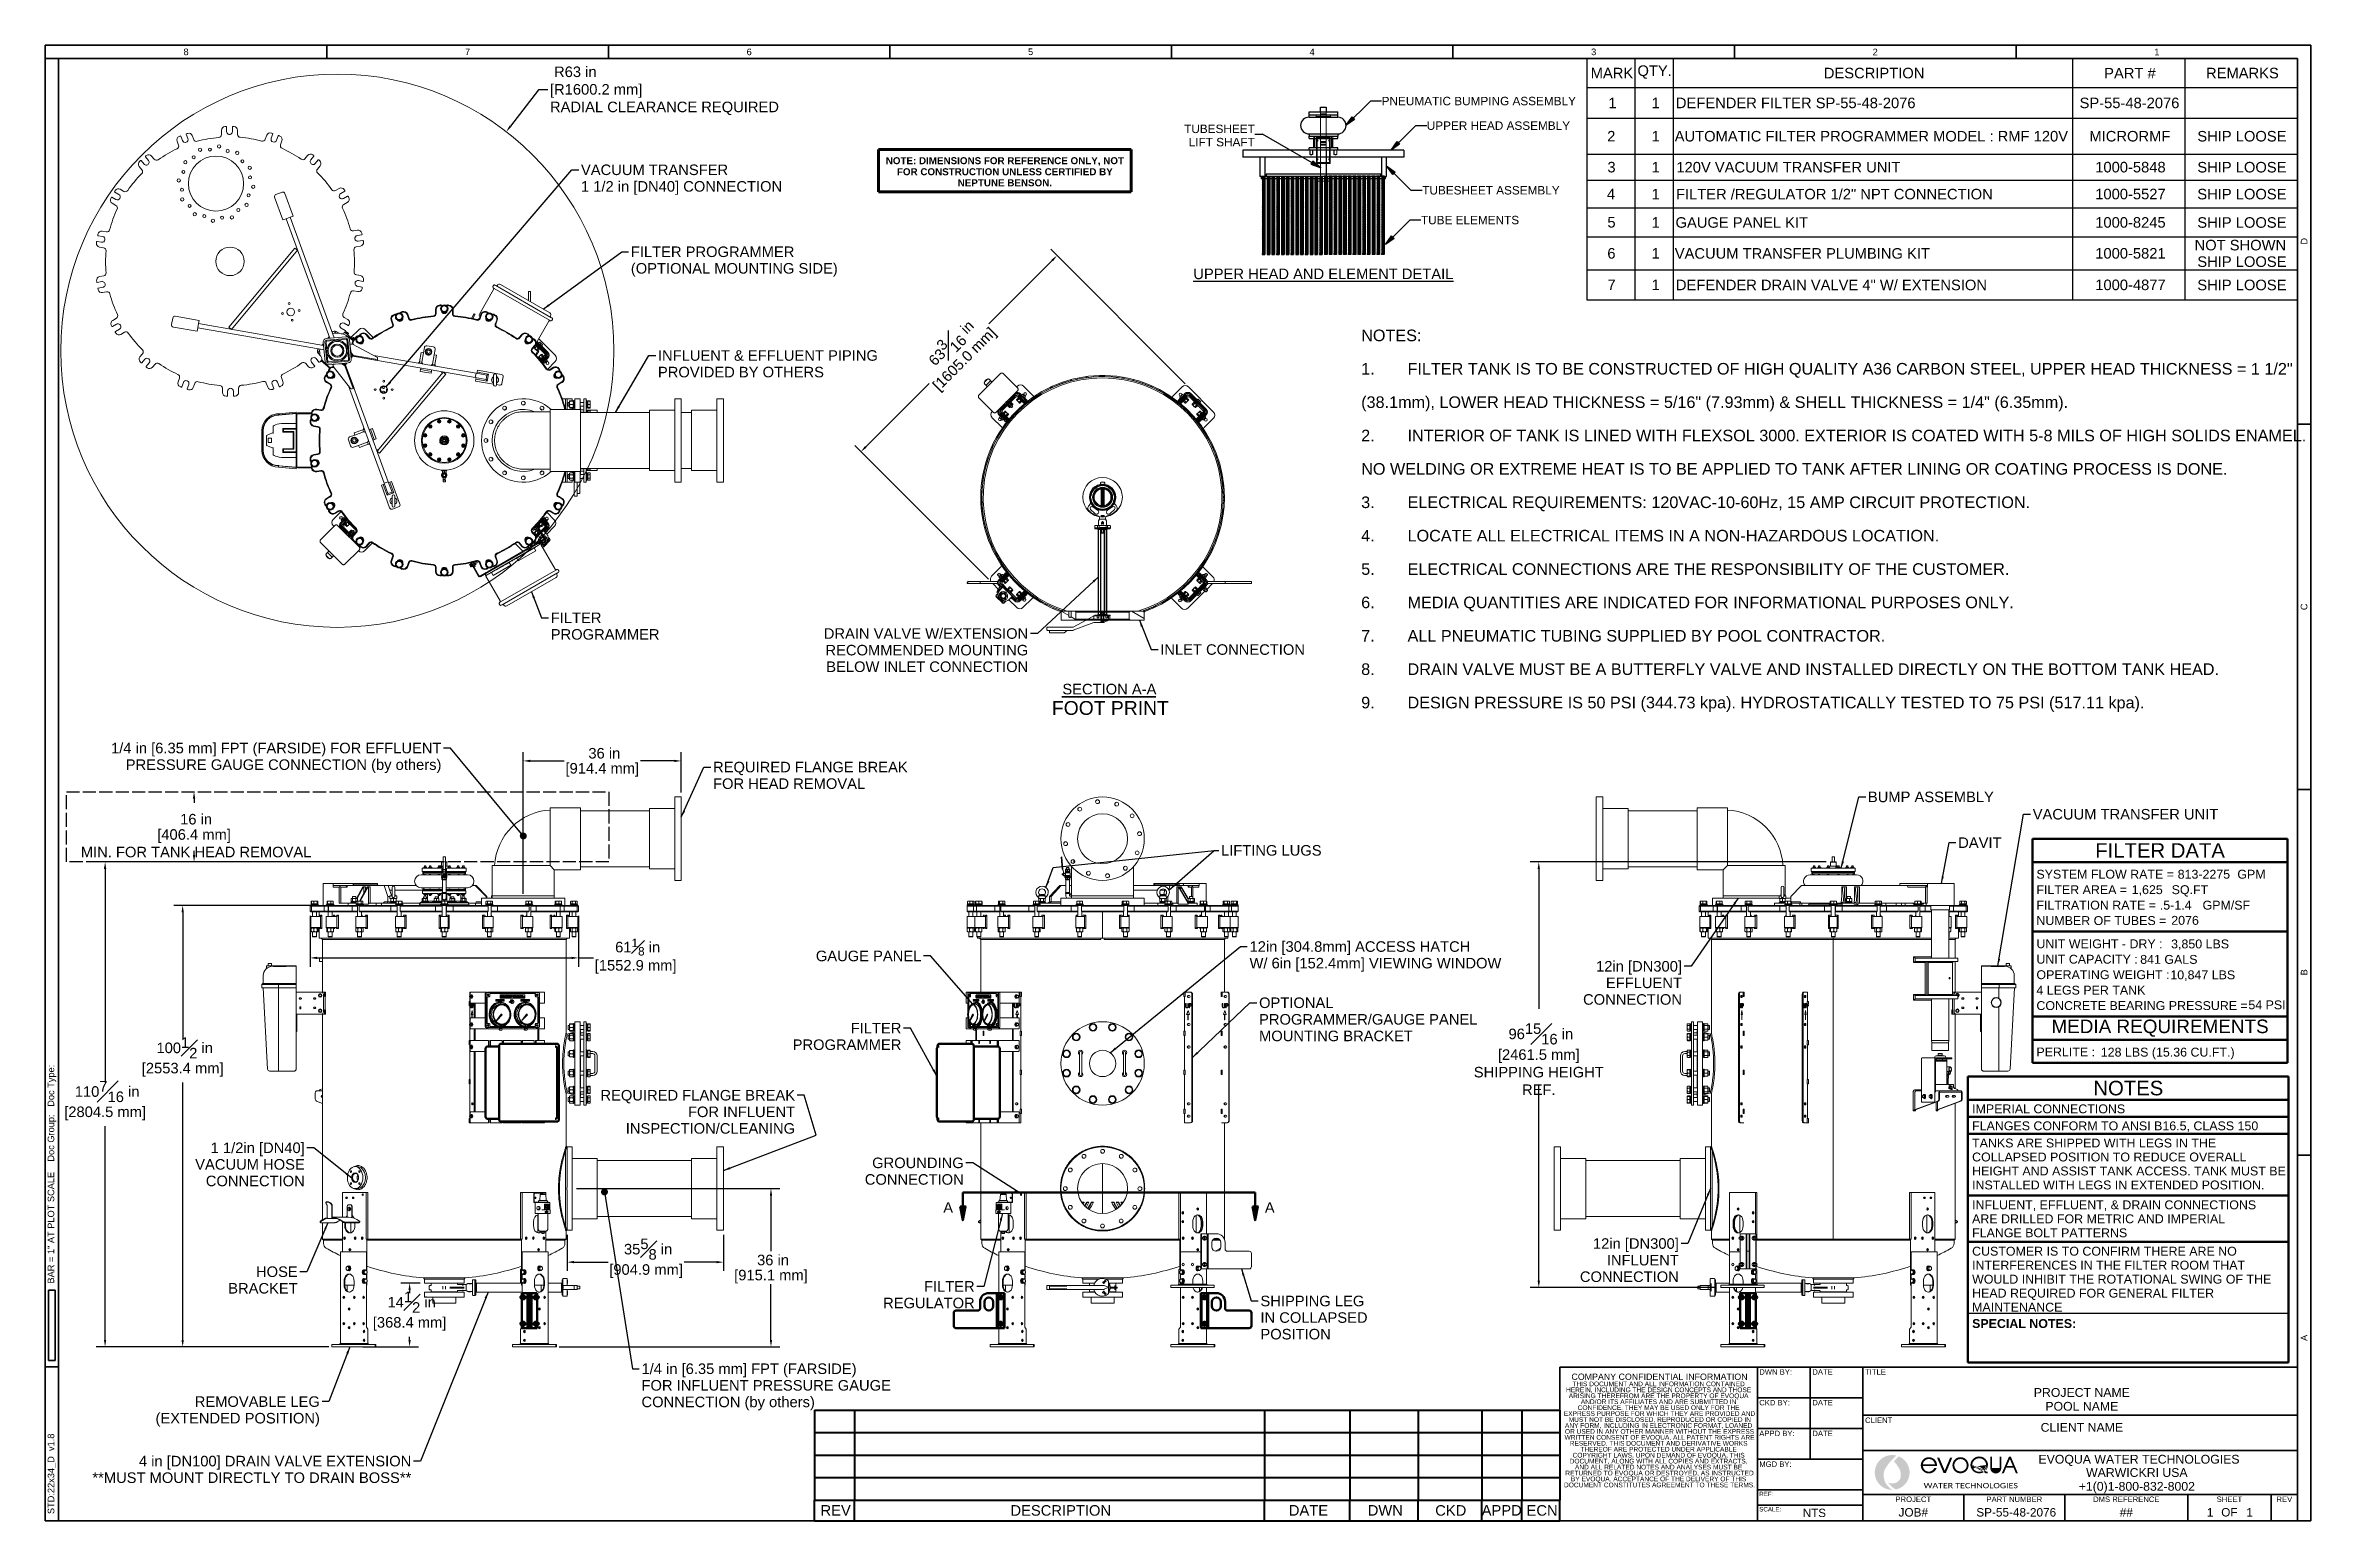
# Model space of a CAD drawing. Header units: inches. Extents: x 20 to 536, y 8 to 344.
import ezdxf
from ezdxf.enums import TextEntityAlignment as Align

# ---------------------------------------------------------------- set-up
doc = ezdxf.new("R2010")
doc.units = ezdxf.units.IN
doc.header["$LTSCALE"] = 16
doc.header["$MEASUREMENT"] = 0
for name, pattern in [('DASHED', [0.2067, 0.1654, -0.0413]), ('DASHED_SPACE', [0.2067, 0.1654, -0.0413]), ('DOUBLE_DASH_CHAIN', [1.2403, 0.6614, -0.0827, 0.1654, -0.0827, 0.1654, -0.0827]), ('HIDD1', [0.09713, 0.064753, -0.032377])]:
    doc.linetypes.add(name, pattern=pattern)
doc.layers.get('0').update_dxf_attribs({"lineweight": 25})
for name, color, linetype, lineweight in [('Border', 7, 'Continuous', 35), ('Break Line', 7, 'Continuous', 35), ('Dimension (ANSI)', 7, 'Continuous', 25), ('Hatch', 7, 'Continuous', 18), ('Hatch (ANSI)', 7, 'Continuous', 18), ('Hidden', 7, 'DASHED', 18), ('Section Line', 7, 'DOUBLE_DASH_CHAIN', 50), ('Sketch Geometry (ANSI)', 7, 'Continuous', 25), ('Sketch Geometry(MEMCOR)', 7, 'Continuous', 50), ('Symbol', 7, 'Continuous', 25), ('Symbol (ANSI)', 7, 'Continuous', 25), ('Symbols(MEMCOR)', 7, 'Continuous', 25), ('Title', 7, 'Continuous', 35), ('Visible', 7, 'Continuous', 18), ('Visible (ANSI)', 7, 'Continuous', 50)]:
    doc.layers.add(name, color=color, linetype=linetype, lineweight=lineweight)
doc.layers.add('Brade', color=5, linetype='Continuous', lineweight=25, true_color=0x0000ff)
doc.styles.add('MEMCOR', font='arial.ttf')
doc.styles.add('MEMCOR Medium', font='arial.ttf')
doc.styles.add('Note Text (ANSI)', font='arial.ttf')
doc.styles.add('Standard A-B-C', font='arial.ttf')
doc.styles.add('Standard D-E', font='arial.ttf')
doc.styles.add('Standard D-E NeptuneBenson', font='arial.ttf')
doc.styles.add('Standard Large', font='arial.ttf')
doc.styles.add('Text Style175', font='arial.ttf')
doc.styles.add('Text Style176', font='arial.ttf')
doc.styles.add('Text Style234', font='arial.ttf')
doc.styles.add('Text Style238', font='arial.ttf')
doc.styles.add('Text Style242', font='arial.ttf')
doc.styles.add('Text Style5', font='arial.ttf')
doc.dimstyles.new('Default (ANSI)', dxfattribs={"dimscale": 16, "dimtxt": 0.15, "dimasz": 0.098425, "dimexe": 0.125, "dimexo": 0.0625, "dimgap": 0.031496, "dimtad": 0, "dimtih": 1, "dimtoh": 1, "dimdec": 4, "dimrnd": 1e-08, "dimzin": 3, "dimdsep": 46, "dimlunit": 5, "dimtxsty": 'MEMCOR Medium', "dimcen": 0.09, "dimdle": 0.393701, "dimclrd": 256, "dimclre": 256, "dimclrt": 256, "dimadec": 0, "dimazin": 1, "dimtfac": 0.8, "dimtofl": 0, "dimtmove": 0, "dimatfit": 3, "dimfxl": 1, "dimfrac": 1, "dimtolj": 1, "dimtzin": 4, "dimlwd": -1, "dimlwe": -1, "dimarcsym": 0})
doc.dimstyles.new('Default (ANSI)$7', dxfattribs={"dimscale": 16, "dimtxt": 0.15, "dimasz": 0.098425, "dimexe": 0.125, "dimexo": 0.0625, "dimgap": 0.031496, "dimtad": 0, "dimtih": 1, "dimtoh": 1, "dimdec": 4, "dimrnd": 1e-08, "dimzin": 3, "dimdsep": 46, "dimlunit": 5, "dimtxsty": 'MEMCOR Medium', "dimcen": 0.09, "dimdle": 0.393701, "dimclrd": 256, "dimclre": 256, "dimclrt": 256, "dimadec": 0, "dimazin": 1, "dimtfac": 0.8, "dimtofl": 0, "dimtmove": 0, "dimatfit": 3, "dimfxl": 1, "dimfrac": 1, "dimtolj": 1, "dimtzin": 4, "dimlwd": -1, "dimlwe": -1, "dimarcsym": 0})
doc.dimstyles.new('Default D-E$7', dxfattribs={"dimscale": 16, "dimtxt": 0.15, "dimasz": 0.098425, "dimexe": 0.125, "dimexo": 0.0625, "dimgap": 0.031496, "dimtad": 0, "dimtih": 1, "dimtoh": 1, "dimrnd": 1e-08, "dimzin": 4, "dimdsep": 46, "dimtxsty": 'Standard D-E', "dimcen": 0.09, "dimdle": 0.393701, "dimclrd": 256, "dimclre": 256, "dimclrt": 256, "dimadec": 0, "dimazin": 1, "dimtfac": 1, "dimtofl": 0, "dimtmove": 0, "dimatfit": 3, "dimfxl": 1, "dimtolj": 1, "dimtzin": 4, "dimlwd": -1, "dimlwe": -1, "dimarcsym": 0})
doc.dimstyles.new('in [mm] D-E NeptuneBenson', dxfattribs={"dimscale": 16, "dimtxt": 0.15, "dimasz": 0.098425, "dimexe": 0.125, "dimexo": 0.063, "dimgap": 0.031496, "dimtad": 0, "dimtih": 1, "dimtoh": 1, "dimdec": 4, "dimrnd": 1e-08, "dimzin": 3, "dimdsep": 46, "dimlunit": 5, "dimtxsty": 'Standard D-E', "dimcen": 0.09, "dimdle": 0.393701, "dimclrd": 256, "dimclre": 256, "dimclrt": 256, "dimadec": 1, "dimazin": 1, "dimtfac": 1, "dimtofl": 0, "dimtmove": 0, "dimatfit": 3, "dimfxl": 1, "dimfrac": 1, "dimtolj": 1, "dimtzin": 4, "dimlwd": -1, "dimlwe": -1, "dimarcsym": 0})
doc.dimstyles.new('in [mm] D-E NeptuneBenson$7', dxfattribs={"dimscale": 16, "dimtxt": 0.15, "dimasz": 0.098425, "dimexe": 0.125, "dimexo": 0.063, "dimgap": 0.031496, "dimtad": 0, "dimtih": 1, "dimtoh": 1, "dimdec": 4, "dimrnd": 1e-08, "dimzin": 3, "dimdsep": 46, "dimlunit": 5, "dimtxsty": 'Standard D-E', "dimcen": 0.09, "dimdle": 0.393701, "dimclrd": 256, "dimclre": 256, "dimclrt": 256, "dimadec": 1, "dimazin": 1, "dimtfac": 1, "dimtofl": 0, "dimtmove": 0, "dimatfit": 3, "dimfxl": 1, "dimfrac": 1, "dimtolj": 1, "dimtzin": 4, "dimlwd": -1, "dimlwe": -1, "dimarcsym": 0})

msp = doc.modelspace()

# ---------------------------------------------------------------- texts
at = {"layer": 'Symbol', "char_height": 2.4000001, "line_spacing_factor": 0.944221, "style": 'Standard D-E'}
for s, insert, width, attachment_point in [('\\fArial|b0|i0;FILTER PROGRAMMER\\P\\fArial|b0|i0;(OPTIONAL MOUNTING SIDE)', (153.37324, 298.18386), 47.1347599, 1), ('\\fArial|b0|i0;FILTER\\P\\fArial|b0|i0;PROGRAMMER', (135.1291, 214.82815), 24.7810995, 1), ('\\fArial|b0|i0;DRAIN VALVE W/EXTENSION\\P\\fArial|b0|i0;RECOMMENDED MOUNTING \\P\\fArial|b0|i0;BELOW INLET CONNECTION', (243.88683, 211.23513), 47.1347599, 3), ('\\fArial|b0|i0;FILTER\\P\\fArial|b0|i0;PROGRAMMER', (214.99734, 121.379), 24.7810995, 3)]:
    msp.add_mtext(s, dxfattribs=dict(at, insert=insert, width=width, attachment_point=attachment_point))
at = {"layer": 'Symbol', "char_height": 2.4000001, "attachment_point": 1, "style": 'Standard D-E'}
for s, insert, width in [('\\fArial|b0|i0;INLET CONNECTION', (273.95133, 207.59374), 32.9780519), ('\\fArial|b0|i0;BUMP ASSEMBLY', (435.13979, 174.03916), 28.7012205)]:
    msp.add_mtext(s, dxfattribs=dict(at, insert=insert, width=width))
at = {"layer": 'Symbol', "attachment_point": 7}
for s, insert, char_height, style in [('SECTION A-A', (251.66184, 196.15137), 2.4000001, 'Text Style242'), ('FOOT PRINT', (249.27634, 191.46965), 3.149606, 'Standard Large')]:
    msp.add_mtext(s, dxfattribs=dict(at, insert=insert, char_height=char_height, style=style))
at = {"layer": 'Symbol (ANSI)'}
for s, insert, char_height, width, attachment_point, line_spacing_factor, style in [('\\fArial|b0|i0;VACUUM TRANSFER \\P\\fArial|b0|i0;1 1/2 in [DN40] CONNECTION', (142.0099, 316.85214), 2.4000001, 45.8341493, 1, 0.944221, 'MEMCOR Medium'), ('\\fArial|b0|i0;\\H2.6400;NOTES:\\P\\fArial|b0|i0;\\H2.6400;1.^I\\fArial|b0|i0;\\H2.6400;FILTER TANK IS TO BE CONSTRUCTED OF HIGH QUALITY A36 CARBON STEEL, UPPER HEAD THICKNESS = 1 1/2" \\P(38.1mm), LOWER HEAD THICKNESS = 5/16" (7.93mm) & SHELL THICKNESS = 1/4" (6.35mm).\\P\\fArial|b0|i0;\\H2.6400;2.^I\\fArial|b0|i0;\\H2.6400;INTERIOR OF TANK IS LINED WITH FLEXSOL 3000. EXTERIOR IS COATED WITH 5-8 MILS OF HIGH SOLIDS ENAMEL. \\PNO WELDING OR EXTREME HEAT IS TO BE APPLIED TO TANK AFTER LINING OR COATING PROCESS IS DONE.\\P\\fArial|b0|i0;\\H2.6400;3.^I\\fArial|b0|i0;\\H2.6400;ELECTRICAL REQUIREMENTS: 120VAC-10-60Hz, 15 AMP CIRCUIT PROTECTION.\\P\\fArial|b0|i0;\\H2.6400;4.^I\\fArial|b0|i0;\\H2.6400;LOCATE ALL ELECTRICAL ITEMS IN A NON-HAZARDOUS LOCATION.\\P\\fArial|b0|i0;\\H2.6400;5.^I\\fArial|b0|i0;\\H2.6400;ELECTRICAL CONNECTIONS ARE THE RESPONSIBILITY OF THE CUSTOMER.\\P\\fArial|b0|i0;\\H2.6400;6.^I\\fArial|b0|i0;\\H2.6400;MEDIA QUANTITIES ARE INDICATED FOR INFORMATIONAL PURPOSES ONLY.\\P\\fArial|b0|i0;\\H2.6400;7.^I\\fArial|b0|i0;\\H2.6400;ALL PNEUMATIC TUBING SUPPLIED BY POOL CONTRACTOR.\\P\\fArial|b0|i0;\\H2.6400;8.^I\\fArial|b0|i0;\\H2.6400;DRAIN VALVE MUST BE A BUTTERFLY VALVE AND INSTALLED DIRECTLY ON THE BOTTOM TANK HEAD.\\P\\fArial|b0|i0;\\H2.6400;9.^I\\fArial|b0|i0;\\H2.6400;DESIGN PRESSURE IS 50 PSI (344.73 kpa). HYDROSTATICALLY TESTED TO 75 PSI (517.11 kpa).', (319.72601, 279.25878), 2.63999992, 216.2072296, 1, 1.727336, 'Standard D-E NeptuneBenson'), ('\\fArial|b0|i0;INFLUENT & EFFLUENT PIPING\\P\\fArial|b0|i0;PROVIDED BY OTHERS', (159.54066, 274.56373), 2.4000001, 50.1219532, 1, 0.944221, 'MEMCOR Medium'), ('\\fArial|b0|i0;1/4 in [6.35 mm] FPT (FARSIDE) FOR EFFLUENT\\P\\fArial|b0|i0;PRESSURE GAUGE CONNECTION (by others)', (110.22766, 185.16097), 2.4000001, 75.2670769, 3, 0.944221, 'Standard D-E'), ('\\fArial|b0|i0;REQUIRED FLANGE BREAK\\P\\fArial|b0|i0;FOR HEAD REMOVAL', (172.09565, 180.82998), 2.4000001, 44.3524428, 1, 0.944221, 'Standard D-E'), ('\\fArial|b0|i0;12in [304.8mm] ACCESS HATCH\\P\\fArial|b0|i0;W/ 6in [152.4mm] VIEWING WINDOW', (294.29172, 139.95499), 2.4000001, 57.373173, 1, 0.944221, 'Standard D-E'), ('\\fArial|b0|i0;12in [DN300]\\P\\fArial|b0|i0;EFFLUENT\\P\\fArial|b0|i0;CONNECTION', (392.79597, 135.45994), 2.4000001, 22.5439042, 3, 0.944221, 'Standard D-E'), ('\\fArial|b0|i0;OPTIONAL \\P\\fArial|b0|i0;PROGRAMMER/GAUGE PANEL \\P\\fArial|b0|i0;MOUNTING BRACKET', (296.46474, 127.1529), 2.4000001, 50.6853719, 1, 0.944221, 'Standard D-E'), ('\\fArial|b0|i0;REQUIRED FLANGE BREAK\\P\\fArial|b0|i0;FOR INFLUENT\\P\\fArial|b0|i0;INSPECTION/CLEANING', (190.77986, 106.09007), 2.4000001, 44.3524428, 3, 0.944221, 'Standard D-E'), ('\\fArial|b0|i0;1 1/2in [DN40]\\P\\fArial|b0|i0;VACUUM HOSE \\P\\fArial|b0|i0;CONNECTION', (79.10065, 94.12536), 2.4000001, 25.900611, 3, 0.944221, 'Standard D-E'), ('\\fArial|b0|i0;GROUNDING\\P\\fArial|b0|i0;CONNECTION\\P', (229.191, 90.6907), 2.4000001, 22.5439042, 3, 0.944221, 'Standard D-E'), ('\\fArial|b0|i0;12in [DN300]\\P\\fArial|b0|i0;INFLUENT\\P\\fArial|b0|i0;CONNECTION', (392.07677, 72.32101), 2.4000001, 22.5439042, 3, 0.944221, 'Standard D-E'), ('\\fArial|b0|i0;HOSE\\P\\fArial|b0|i0;BRACKET', (77.4955, 65.90345), 2.4000001, 15.8414645, 3, 0.944221, 'Standard D-E'), ('\\fArial|b0|i0;FILTER\\P\\fArial|b0|i0;REGULATOR', (231.68957, 62.55407), 2.4000001, 20.8701231, 3, 0.944221, 'Standard D-E'), ('\\fArial|b0|i0;SHIPPING LEG\\P\\fArial|b0|i0;IN COLLAPSED\\P\\fArial|b0|i0;POSITION', (296.77774, 59.23661), 2.4000001, 24.4134167, 1, 0.944221, 'Standard D-E'), ('\\fArial|b0|i0;1/4 in [6.35 mm] FPT (FARSIDE) \\P\\fArial|b0|i0;FOR INFLUENT PRESSURE GAUGE \\P\\fArial|b0|i0;CONNECTION (by others)', (155.79795, 43.80202), 2.4000001, 57.7646391, 1, 0.944221, 'Standard D-E'), ('\\fArial|b0|i0;REMOVABLE LEG\\P\\fArial|b0|i0;(EXTENDED POSITION)', (82.53675, 36.31969), 2.4000001, 37.4506132, 3, 0.944221, 'Standard D-E'), ('\\fArial|b0|i0;4 in [DN100] DRAIN VALVE EXTENSION \\P\\fArial|b0|i0;**MUST MOUNT DIRECTLY TO DRAIN BOSS**', (103.36257, 22.77021), 2.4000001, 72.6640296, 3, 0.944221, 'Standard D-E')]:
    msp.add_mtext(s, dxfattribs=dict(at, insert=insert, char_height=char_height, width=width, attachment_point=attachment_point, line_spacing_factor=line_spacing_factor, style=style))
at = {"layer": 'Symbol (ANSI)', "char_height": 2.4000001, "style": 'Standard D-E'}
for s, insert, width, attachment_point in [('\\fArial|b0|i0;VACUUM TRANSFER UNIT', (472.68281, 170.08804), 42.2945158, 1), ('\\fArial|b0|i0;LIFTING LUGS', (287.79486, 161.85763), 22.9170747, 1), ('\\fArial|b0|i0;DAVIT', (455.71256, 163.61423), 9.8762204, 1), ('\\fArial|b0|i0;GAUGE PANEL', (219.54149, 137.81354), 24.0420755, 3)]:
    msp.add_mtext(s, dxfattribs=dict(at, insert=insert, width=width, attachment_point=attachment_point))

# ---------------------------------------------------------------- blocks, each defined once
blk = doc.blocks.new('Borders 22x34_D')
at = {"layer": 'Border'}
for p, q in [((33.5, 21.5), (1.25, 21.5)), ((1.25, 21.5), (1.25, 0.5)), ((33.312, 21.312), (1.25, 21.312)), ((1.437, 0.5), (1.437, 21.312)), ((5.258, 21.5), (5.258, 21.312)), ((9.266, 21.5), (9.266, 21.312)), ((13.273, 21.5), (13.273, 21.312)), ((17.281, 21.5), (17.281, 21.312)), ((21.289, 21.5), (21.289, 21.312)), ((25.297, 21.5), (25.297, 21.312)), ((29.305, 21.5), (29.305, 21.312)), ((33.312, 0.5), (33.312, 21.312)), ((33.5, 0.5), (33.5, 21.5)), ((33.312, 16.109), (33.5, 16.109)), ((33.312, 10.906), (33.5, 10.906)), ((33.312, 5.703), (33.5, 5.703)), ((1.391, 3.781), (1.297, 3.781)), ((1.297, 3.781), (1.297, 2.781)), ((1.391, 2.781), (1.391, 3.781)), ((1.25, 2.688), (1.437, 2.688)), ((1.297, 2.781), (1.391, 2.781)), ((1.25, 0.5), (33.5, 0.5)), ((1.25, 0.5), (7.811, 0.5))]:
    blk.add_line(p, q, dxfattribs=at)
at = {"layer": 'Border', "char_height": 0.094, "attachment_point": 5, "style": 'Standard A-B-C'}
for s, insert in [('\\fArial|b0|i0;\\H0.0940;8', (3.254, 21.406)), ('\\fArial|b0|i0;\\H0.0940;7', (7.262, 21.407)), ('\\fArial|b0|i0;\\H0.0940;6', (11.27, 21.406)), ('\\fArial|b0|i0;\\H0.0940;5', (15.277, 21.407)), ('\\fArial|b0|i0;\\H0.0940;4', (19.285, 21.406)), ('\\fArial|b0|i0;\\H0.0940;3', (23.293, 21.406)), ('\\fArial|b0|i0;\\H0.0940;2', (27.301, 21.406)), ('\\fArial|b0|i0;\\H0.0940;1', (31.309, 21.406))]:
    blk.add_mtext(s, dxfattribs=dict(at, insert=insert))
at = {"layer": 'Border', "char_height": 0.094, "rotation": 90, "style": 'Standard A-B-C'}
for s, insert, attachment_point in [('\\fArial|b0|i0;\\H0.0940;D', (33.406, 18.711), 5), ('\\fArial|b0|i0;\\H0.0940;C', (33.406, 13.508), 5), ('\\fArial|b0|i0;\\H0.0940;B', (33.406, 8.305), 5), ('\\fArial|b0|i0;\\H0.0940;BAR = 1" AT PLOT SCALE    Doc Group:   Doc Type: ', (1.344, 3.875), 4), ('\\fArial|b0|i0;\\H0.0940;A', (33.406, 3.102), 5), ('\\fArial|b0|i0;\\H0.0940;STD:22x34_D  v1.8', (1.344, 0.594), 4)]:
    blk.add_mtext(s, dxfattribs=dict(at, insert=insert, attachment_point=attachment_point))
blk = doc.blocks.new('Title Blocks D-E')
at = {"layer": 'Hatch'}
h = blk.add_hatch(color=256, dxfattribs=at)
edge = h.paths.add_edge_path()
edge.add_arc((19.982, 9.944), 0.248, 76.679, 270.1895)
edge.add_spline(control_points=[(19.983, 9.696), (19.953, 9.717), (19.907, 9.758), (19.877, 9.809), (19.863, 9.86), (19.859, 9.914), (19.864, 9.955), (19.882, 9.997), (19.916, 10.051), (19.948, 10.092), (19.993, 10.14), (20.039, 10.185)], knot_values=[1, 1, 1, 1, 1, 2, 3, 4, 5, 6, 7, 8, 9, 9, 9, 9, 9], degree=4, periodic=0)
h = blk.add_hatch(color=256, dxfattribs=at)
edge = h.paths.add_edge_path()
edge.add_line((20.077, 10.173), (20.007, 10.102))
edge.add_spline(control_points=[(20.007, 10.102), (20.039, 10.066), (20.062, 10.032), (20.08, 10.006), (20.093, 9.983), (20.106, 9.938), (20.106, 9.885), (20.097, 9.845), (20.065, 9.813), (20.035, 9.793), (19.989, 9.788), (19.943, 9.788), (19.923, 9.803)], knot_values=[1, 1, 1, 1, 1, 2, 3, 4, 5, 6, 7, 8, 9, 10, 10, 10, 10, 10], degree=4, periodic=0)
edge.add_spline(control_points=[(19.923, 9.803), (19.945, 9.77), (19.968, 9.745), (19.996, 9.724), (20.035, 9.701)], knot_values=[1, 1, 1, 1, 1, 2, 2, 2, 2, 2], degree=4, periodic=0)
edge.add_arc((19.982, 9.944), 0.248, 282.2596, 427.5742)
h = blk.add_hatch(color=256, dxfattribs=at)
edge = h.paths.add_edge_path(flags=0)
edge.add_arc((20.505, 10.051), 0.0859, 6.7767, 173.2233)
edge.add_line((20.419, 10.061), (20.59, 10.061))
edge = h.paths.add_edge_path()
edge.add_arc((20.505, 10.046), 0.116, 354.8678, 699.9289)
edge.add_line((20.613, 10.006), (20.583, 10.006))
edge.add_arc((20.504, 10.041), 0.0853, 183.1818, 336.4721, ccw=False)
edge.add_line((20.419, 10.036), (20.62, 10.036))
blk.add_hatch(color=256, dxfattribs=at).paths.add_polyline_path([(20.839, 10.157), (20.746, 9.936), (20.714, 9.936), (20.62, 10.157), (20.651, 10.157), (20.73, 9.972), (20.808, 10.157)])
h = blk.add_hatch(color=256, dxfattribs=at)
edge = h.paths.add_edge_path(flags=0)
edge.add_arc((20.955, 10.047), 0.089, 0, 360)
edge = h.paths.add_edge_path()
edge.add_arc((20.955, 10.047), 0.115, 0, 360)
h = blk.add_hatch(color=256, dxfattribs=at)
edge = h.paths.add_edge_path(flags=0)
edge.add_spline(control_points=[(21.29, 9.982), (21.287, 9.984), (21.279, 9.99), (21.266, 10.001), (21.249, 10.013), (21.218, 10.031), (21.173, 10.034), (21.147, 10.031), (21.125, 10.026)], knot_values=[-5.525972, -5.525972, -5.525972, -5.525972, -5.525972, -5, -4, -3, -2, -1, -1, -1, -1, -1], degree=4, periodic=0)
edge.add_arc((21.221, 10.054), 0.0997, 182.5887, 196.4669, ccw=False)
edge.add_arc((21.221, 10.048), 0.0996, 0.9395, 179.0605, ccw=False)
edge.add_arc((21.221, 10.054), 0.0997, 313.5602, 357.4113, ccw=False)
edge = h.paths.add_edge_path(flags=0)
edge.add_spline(control_points=[(21.136, 10.001), (21.147, 10.007), (21.164, 10.008), (21.188, 10.008), (21.224, 9.998), (21.249, 9.984), (21.261, 9.975), (21.268, 9.969), (21.27, 9.967)], knot_values=[-5.475497, -5.475497, -5.475497, -5.475497, -5.475497, -4.475497, -3.475497, -2.475497, -1.475497, -1, -1, -1, -1, -1], degree=4, periodic=0)
edge.add_arc((21.221, 10.054), 0.0997, 211.8702, 299.6018, ccw=False)
edge = h.paths.add_edge_path()
edge.add_line((21.343, 9.955), (21.343, 9.931))
edge.add_spline(control_points=[(21.343, 9.931), (21.326, 9.931), (21.312, 9.932), (21.302, 9.94), (21.292, 9.948), (21.289, 9.951)], knot_values=[6.426385, 6.426385, 6.426385, 6.426385, 6.426385, 7.426385, 8, 8, 8, 8, 8], degree=4, periodic=0)
edge.add_arc((21.221, 10.057), 0.126, 183.1673, 302.8004, ccw=False)
edge.add_arc((21.221, 10.046), 0.126, 2.9412, 178.4354, ccw=False)
edge.add_arc((21.221, 10.057), 0.126, 314.2286, 358.2094, ccw=False)
edge.add_spline(control_points=[(21.309, 9.966), (21.311, 9.965), (21.316, 9.961), (21.322, 9.958), (21.331, 9.955), (21.343, 9.955)], knot_values=[6.5852, 6.5852, 6.5852, 6.5852, 6.5852, 7, 8, 8, 8, 8, 8], degree=4, periodic=0)
h = blk.add_hatch(color=256, dxfattribs=at)
edge = h.paths.add_edge_path()
edge.add_arc((21.457, 10.009), 0.0797, 180, 360)
edge.add_line((21.537, 10.009), (21.537, 10.168))
edge.add_line((21.537, 10.168), (21.51, 10.168))
edge.add_line((21.51, 10.168), (21.51, 10.008))
edge.add_arc((21.456, 10.008), 0.0532, -180, 0, ccw=False)
edge.add_line((21.403, 10.008), (21.403, 10.168))
edge.add_line((21.403, 10.168), (21.378, 10.168))
edge.add_line((21.378, 10.168), (21.378, 10.009))
h = blk.add_hatch(color=256, dxfattribs=at)
h.paths.add_polyline_path([(21.615, 10.036), (21.658, 10.135), (21.7, 10.036)], flags=0)
h.paths.add_polyline_path([(21.771, 9.934), (21.743, 9.934), (21.71, 10.012), (21.605, 10.012), (21.571, 9.934), (21.543, 9.934), (21.644, 10.168), (21.672, 10.168)])
at = {"layer": 'Title'}
for p, q in [((18.065, 11.445), (15.252, 11.445)), ((15.252, 11.445), (15.252, 9.258)), ((19.565, 11.445), (18.065, 11.445)), ((18.065, 11.445), (18.065, 9.258)), ((18.065, 9.258), (18.065, 11.445)), ((18.815, 11.445), (18.815, 10.133)), ((19.565, 11.445), (25.752, 11.445)), ((19.565, 9.258), (19.565, 11.445)), ((19.565, 9.258), (19.565, 11.445)), ((25.752, 11.445), (25.752, 9.258)), ((18.065, 11.008), (19.565, 11.008)), ((19.565, 10.758), (25.752, 10.758)), ((18.065, 10.57), (19.565, 10.57)), ((18.065, 10.133), (19.565, 10.133)), ((19.565, 10.258), (25.752, 10.258)), ((18.065, 9.695), (19.565, 9.695)), ((18.065, 9.477), (19.565, 9.477)), ((19.565, 9.633), (25.752, 9.633)), ((21.002, 9.633), (21.002, 9.258)), ((22.44, 9.633), (22.44, 9.258)), ((24.19, 9.633), (24.19, 9.258)), ((25.377, 9.633), (25.377, 9.258)), ((15.252, 9.258), (18.065, 9.258)), ((18.065, 9.258), (19.565, 9.258)), ((25.752, 9.258), (19.565, 9.258)), ((25.752, 9.258), (25.752, 9.258)), ((25.752, 9.258), (25.94, 9.258))]:
    blk.add_line(p, q, dxfattribs=at)
at = {"layer": 'Title', "insert": (16.67, 11.352), "char_height": 0.06, "width": 2.72591, "attachment_point": 2, "line_spacing_factor": 0.757101, "style": 'Standard A-B-C'}
blk.add_mtext('{\\H1.5x;COMPANY CONFIDENTIAL INFORMATION\\P\\H0.74444x;THIS DOCUMENT AND ALL INFORMATION CONTAINED \\H1.55017x; \\H0.64509x;HEREIN, INCLUDING THE DESIGN CONCEPTS AND THOSE \\H1.34683x; \\H0.74248x;ARISING THEREFROM ARE THE PROPERTY OF EVOQUA \\H1.34875x; \\H0.74142x;AND/OR ITS AFFILIATES AND ARE SUBMITTED IN \\H1.34874x; \\H0.74143x;CONFIDENCE. THEY MAY BE USED ONLY FOR THE \\H1.34874x; \\H0.74143x;EXPRESS PURPOSE FOR WHICH THEY ARE PROVIDED AND \\H1.34874x; \\H0.74143x;MUST NOT BE DISCLOSED, REPRODUCED OR COPIED IN \\H1.34874x; \\H0.74143x;ANY FORM, INCLUDING IN ELECTRONIC FORMAT, LOANED \\H1.34874x; \\H0.74143x;OR USED IN ANY OTHER MANNER WITHOUT THE EXPRESS \\H1.34874x; \\H0.74143x;WRITTEN CONSENT OF EVOQUA. ALL PATENT RIGHTS ARE \\H1.34874x; \\H0.74143x;RESERVED. THIS DOCUMENT AND DERIVATIVE WORKS \\H1.34874x; \\H0.74143x;THEREOF ARE PROTECTED UNDER APPLICABLE \\H1.34874x; \\H0.74143x;COPYRIGHT LAWS. UPON DEMAND OF EVOQUA, THIS \\H1.34874x; \\H0.74143x;DOCUMENT, ALONG WITH ALL COPIES AND EXTRACTS, \\H1.34874x; \\H0.74143x;AND ALL RELATED NOTES AND ANALYSES MUST BE \\H1.34874x; \\H0.74143x;RETURNED TO EVOQUA OR DESTROYED, AS INSTRUCTED \\H1.34874x; \\H0.74143x;BY EVOQUA. ACCEPTANCE OF THE DELIVERY OF THIS \\H1.34874x; \\H0.74143x;DOCUMENT CONSTITUTES AGREEMENT TO THESE TERMS\\H1.01493x;.\\H1.3289x; }', dxfattribs=at)
at = {"layer": 'Title'}
for s, insert, char_height, attachment_point, style in [('\\fArial|b0|i0;\\H0.0780;DWN BY:', (18.09, 11.414), 0.078, 1, 'Standard A-B-C'), ('\\fArial|b0|i0;\\H0.0780;DATE', (18.846, 11.414), 0.078, 1, 'Standard A-B-C'), ('\\fArial|b0|i0;\\H0.0780;TITLE', (19.596, 11.414), 0.078, 1, 'Standard A-B-C'), ('\\fArial|b0|i0;\\H0.0780;CKD BY:', (18.09, 10.977), 0.078, 1, 'Standard A-B-C'), ('\\fArial|b0|i0;\\H0.0780;DATE', (18.846, 10.977), 0.078, 1, 'Standard A-B-C'), ('\\fArial|b0|i0;\\H0.0780;CLIENT', (19.596, 10.727), 0.078, 1, 'Standard A-B-C'), ('\\fArial|b0|i0;\\H0.0780;DATE', (18.846, 10.539), 0.078, 1, 'Standard A-B-C'), ('\\fArial|b0|i0;\\H0.0780;MGD BY:', (18.09, 10.102), 0.078, 1, 'Standard A-B-C'), ('\\fArial|b0|i0;\\H0.1250;EVOQUA WATER TECHNOLOGIES', (22.065, 10.195), 0.125, 1, 'Standard A-B-C'), ('\\fCalibri|b0|i0;\\W1.20;\\H0.0750;WATER TECHNOLOGIES', (21.772, 9.795), 0.075, 3, 'Standard D-E'), ('\\fArial|b0|i0;\\H0.0630;SCALE:', (18.09, 9.452), 0.063, 1, 'Standard A-B-C'), ('\\fArial|b0|i0;\\H0.0630;REF:', (18.09, 9.67), 0.063, 1, 'Standard A-B-C'), ('\\fArial|b0|i0;\\H0.0780;PROJECT', (20.283, 9.602), 0.078, 2, 'Standard A-B-C'), ('\\fArial|b0|i0;\\H0.0780;PART NUMBER', (21.721, 9.602), 0.078, 2, 'Standard A-B-C'), ('\\fArial|b0|i0;\\H0.0780;DMS REFERENCE', (23.315, 9.602), 0.078, 2, 'Standard A-B-C'), ('\\fArial|b0|i0;\\H0.0780;SHEET', (24.783, 9.602), 0.078, 2, 'Standard A-B-C'), ('\\fArial|b0|i0;\\H0.1200;OF', (24.783, 9.377), 0.12, 5, 'Standard A-B-C'), ('\\fArial|b0|i0;\\H0.0780;REV', (25.565, 9.602), 0.078, 2, 'Standard A-B-C')]:
    blk.add_mtext(s, dxfattribs=dict(at, insert=insert, char_height=char_height, attachment_point=attachment_point, style=style))
at = {"layer": 'Title', "style": 'Standard A-B-C'}
for s, insert, char_height, attachment_point, line_spacing_factor in [('\\fArial|b0|i0;\\H0.1250;\\P\\fArial|b0|i0;\\H0.1250; PROJECT NAME\\P\\fArial|b0|i0;\\H0.1250; POOL NAME', (22.658, 11.082), 0.125, 5, 0.944221), ('\\fArial|b0|i0;\\H0.1250; CLIENT NAME\\P\\fArial|b0|i0;\\H0.1250; ', (22.658, 10.487), 0.125, 5, 0.944221), ('\\fArial|b0|i0;\\H0.0780;APPD BY:\\P', (18.09, 10.539), 0.078, 1, 3.028468), ('\\fArial|b0|i0;\\H0.1250;WARWICKRI USA\\P\\fArial|b0|i0;\\H0.1250;+1(0)1-800-832-8002', (23.465, 10.006), 0.125, 2, 0.944221)]:
    blk.add_mtext(s, dxfattribs=dict(at, insert=insert, char_height=char_height, attachment_point=attachment_point, line_spacing_factor=line_spacing_factor))
at = {"layer": 'Title'}
for tag, height, style, p in [('DESIGNER', 0.094, 'Text Style175', (18.44, 11.141)), ('CREATION_DATE', 0.094, 'Text Style175', (19.19, 11.141)), ('CHECKED_BY', 0.094, 'Text Style175', (18.44, 10.703)), ('CHECKED_DATE', 0.094, 'Text Style175', (19.19, 10.703)), ('ENG_APPROVED_BY', 0.094, 'Text Style175', (18.44, 10.266)), ('ENG_APPROVAL_DATE', 0.094, 'Text Style175', (19.19, 10.266)), ('MANAGER', 0.094, 'Text Style175', (18.815, 9.828)), ('REVISION_NUMBER', 0.12, 'Text Style5', (25.565, 9.377))]:
    blk.add_attdef(tag, text='', height=height, dxfattribs=dict(at, style=style)).set_placement(p, align=Align.MIDDLE_CENTER)
at = {"layer": 'Title', "style": 'Text Style176'}
blk.add_attdef('!Reference', text='', height=0.078, dxfattribs=at).set_placement((18.877, 9.527), align=Align.BOTTOM_CENTER)
at = {"layer": 'Title'}
for tag, p, height, style in [('Scale_1_001', (18.71, 9.31), 0.118, 'Text Style234'), ('PROJECT_001', (20.073, 9.317), 0.12, 'Text Style5'), ('PART_NUMBER_001', (21.133, 9.317), 0.12, 'Text Style5'), ('@DMS_Reference_001', (23.222, 9.317), 0.12, 'Text Style5'), ('Sheet_Number_001', (24.462, 9.317), 0.12, 'Text Style5'), ('Number_of_sheets_001', (25.023, 9.314), 0.125, 'Text Style238')]:
    blk.add_attdef(tag, p, '', height=height, dxfattribs=dict(at, style=style))
blk = doc.blocks.new('*D18')
at = {"layer": 'Defpoints', "color": 0, "transparency": 16777216}
for p in [(43.68, 174.01), (43.68, 158.01), (53.88, 158.01)]:
    blk.add_point(p, dxfattribs=at)
at = {"layer": 'Dimension (ANSI)', "transparency": 16777216}
for p, q in [((53.88, 172.44), (53.88, 171.49)), ((53.88, 159.59), (53.88, 160.53))]:
    blk.add_line(p, q, dxfattribs=at)
for points in [[(53.62, 172.44), (54.14, 172.44), (53.88, 174.01)], [(53.62, 159.59), (54.14, 159.59), (53.88, 158.01)]]:
    blk.add_solid(points, dxfattribs=at)
at = {"layer": 'Dimension (ANSI)', "transparency": 16777216, "char_height": 2.4, "attachment_point": 5, "style": 'Standard D-E'}
for s, insert in [('\\A1;[406.4 mm]{\\P\\fArial|b0|i0;\\H2.4000; MIN. FOR TANK HEAD REMOVAL}', (53.88, 162.26)), ('\\A1; \\fArial|b0|i0;\\H2.4000;16 in', (53.88, 167.74))]:
    blk.add_mtext(s, dxfattribs=dict(at, insert=insert))
blk = doc.blocks.new('*D19')
at = {"layer": 'Defpoints', "color": 0, "transparency": 16777216}
for p in [(139.97, 83.63), (185.29, 83.63), (136.01, 47.6)]:
    blk.add_point(p, dxfattribs=at)
at = {"layer": 'Dimension (ANSI)', "transparency": 16777216}
for p, q in [((140.98, 83.63), (187.29, 83.63)), ((185.29, 82.05), (185.29, 69.39)), ((185.29, 49.17), (185.29, 61.85)), ((137.02, 47.6), (187.29, 47.6))]:
    blk.add_line(p, q, dxfattribs=at)
for points in [[(185.03, 82.05), (185.55, 82.05), (185.29, 83.63)], [(185.03, 49.17), (185.55, 49.17), (185.29, 47.6)]]:
    blk.add_solid(points, dxfattribs=at)
at = {"layer": 'Dimension (ANSI)', "transparency": 16777216, "char_height": 2.4, "attachment_point": 5, "style": 'Standard D-E'}
for s, insert in [('\\A1; 36 in', (185.29, 67.35)), ('\\A1;[915.1 mm]', (185.29, 63.58))]:
    blk.add_mtext(s, dxfattribs=dict(at, insert=insert))
blk = doc.blocks.new('*D20')
at = {"layer": 'Defpoints', "color": 0, "transparency": 16777216}
for p in [(102.98, 62.1), (106.37, 62.1), (91.33, 47.6)]:
    blk.add_point(p, dxfattribs=at)
at = {"layer": 'Dimension (ANSI)', "transparency": 16777216}
for p, q in [((105.36, 62.1), (100.98, 62.1)), ((102.98, 60.53), (102.98, 59.8)), ((92.33, 47.6), (104.98, 47.6)), ((102.98, 49.17), (102.98, 49.89))]:
    blk.add_line(p, q, dxfattribs=at)
for points in [[(102.71, 60.53), (103.24, 60.53), (102.98, 62.1)], [(102.71, 49.17), (103.24, 49.17), (102.98, 47.6)]]:
    blk.add_solid(points, dxfattribs=at)
at = {"layer": 'Dimension (ANSI)', "transparency": 16777216, "char_height": 2.4, "attachment_point": 5, "style": 'Standard D-E'}
for s, insert in [('\\A1; 14{\\H1x;\\S1#2;} in', (102.98, 57.76)), ('\\A1;[368.4 mm]', (102.98, 52.81))]:
    blk.add_mtext(s, dxfattribs=dict(at, insert=insert))
blk = doc.blocks.new('*D21')
at = {"layer": 'Defpoints', "color": 0, "transparency": 16777216}
for p in [(128.87, 181.03), (164.87, 172.81), (128.87, 149.75)]:
    blk.add_point(p, dxfattribs=at)
at = {"layer": 'Dimension (ANSI)', "transparency": 16777216}
for p, q in [((128.87, 150.76), (128.87, 183.03)), ((130.44, 181.03), (138.2, 181.03)), ((163.29, 181.03), (155.54, 181.03)), ((164.87, 173.82), (164.87, 183.03))]:
    blk.add_line(p, q, dxfattribs=at)
for points in [[(130.44, 181.29), (130.44, 180.77), (128.87, 181.03)], [(163.29, 181.29), (163.29, 180.77), (164.87, 181.03)]]:
    blk.add_solid(points, dxfattribs=at)
at = {"layer": 'Dimension (ANSI)', "transparency": 16777216, "char_height": 2.4, "attachment_point": 5, "style": 'Standard D-E'}
for s, insert in [('\\A1;[914.4 mm]', (146.87, 178.99)), ('\\A1; 36 in', (146.87, 182.76))]:
    blk.add_mtext(s, dxfattribs=dict(at, insert=insert))
blk = doc.blocks.new('*D22')
at = {"layer": 'Defpoints', "color": 0, "transparency": 16777216}
for p in [(138.84, 74.13), (174.47, 74.13), (174.47, 66.88)]:
    blk.add_point(p, dxfattribs=at)
at = {"layer": 'Dimension (ANSI)', "transparency": 16777216}
for p, q in [((138.84, 73.12), (138.84, 64.88)), ((174.47, 73.12), (174.47, 64.88)), ((140.42, 66.88), (148.18, 66.88)), ((172.89, 66.88), (165.51, 66.88))]:
    blk.add_line(p, q, dxfattribs=at)
for points in [[(140.42, 67.15), (140.42, 66.62), (138.84, 66.88)], [(172.89, 67.15), (172.89, 66.62), (174.47, 66.88)]]:
    blk.add_solid(points, dxfattribs=at)
at = {"layer": 'Dimension (ANSI)', "transparency": 16777216, "char_height": 2.4, "attachment_point": 5, "style": 'Standard D-E'}
for s, insert in [('\\A1; 35{\\H1x;\\S5#8;} in', (156.84, 69.84)), ('\\A1;[904.9 mm]', (156.84, 64.84))]:
    blk.add_mtext(s, dxfattribs=dict(at, insert=insert))
blk = doc.blocks.new('*D23')
at = {"layer": 'Defpoints', "color": 0, "transparency": 16777216}
for p in [(80.3, 146.78), (141.44, 146.78), (141.44, 136.17)]:
    blk.add_point(p, dxfattribs=at)
at = {"layer": 'Dimension (ANSI)', "transparency": 16777216}
for p, q in [((80.3, 145.78), (80.3, 134.17)), ((141.44, 145.78), (141.44, 134.17)), ((81.88, 136.17), (139.86, 136.17)), ((141.44, 136.17), (144.86, 136.17))]:
    blk.add_line(p, q, dxfattribs=at)
for points in [[(81.88, 136.43), (81.88, 135.9), (80.3, 136.17)], [(139.86, 136.43), (139.86, 135.9), (141.44, 136.17)]]:
    blk.add_solid(points, dxfattribs=at)
at = {"layer": 'Dimension (ANSI)', "transparency": 16777216, "char_height": 2.4, "attachment_point": 5, "style": 'MEMCOR Medium'}
for s, insert in [('\\A1; 61{\\H0.8x;\\S1#8;} in', (154.46, 138.63)), ('\\A1;[1552.9 mm]', (154.46, 134.12))]:
    blk.add_mtext(s, dxfattribs=dict(at, insert=insert))
blk = doc.blocks.new('*D24')
at = {"layer": 'Defpoints', "color": 0, "transparency": 16777216}
for p in [(33.62, 158.01), (110.29, 158.01), (85.58, 47.6)]:
    blk.add_point(p, dxfattribs=at)
at = {"layer": 'Dimension (ANSI)', "transparency": 16777216}
for p, q in [((109.29, 158.01), (31.62, 158.01)), ((33.62, 156.44), (33.62, 107.78)), ((33.62, 49.17), (33.62, 97.83)), ((84.58, 47.6), (31.62, 47.6))]:
    blk.add_line(p, q, dxfattribs=at)
for points in [[(33.35, 156.44), (33.88, 156.44), (33.62, 158.01)], [(33.35, 49.17), (33.88, 49.17), (33.62, 47.6)]]:
    blk.add_solid(points, dxfattribs=at)
at = {"layer": 'Dimension (ANSI)', "transparency": 16777216, "char_height": 2.4, "attachment_point": 5, "style": 'Standard D-E'}
for s, insert in [('\\A1; 110{\\H1x;\\S7#16;} in', (33.62, 105.74)), ('\\A1;[2804.5 mm]', (33.62, 100.76))]:
    blk.add_mtext(s, dxfattribs=dict(at, insert=insert))
blk = doc.blocks.new('*D25')
at = {"layer": 'Defpoints', "color": 0, "transparency": 16777216}
for p in [(51.29, 148.13), (81.79, 148.13), (85.58, 47.6)]:
    blk.add_point(p, dxfattribs=at)
at = {"layer": 'Dimension (ANSI)', "transparency": 16777216}
for p, q in [((80.79, 148.13), (49.29, 148.13)), ((51.29, 146.55), (51.29, 117.72)), ((51.29, 49.17), (51.29, 107.77)), ((84.58, 47.6), (49.29, 47.6))]:
    blk.add_line(p, q, dxfattribs=at)
for points in [[(51.02, 146.55), (51.55, 146.55), (51.29, 148.13)], [(51.02, 49.17), (51.55, 49.17), (51.29, 47.6)]]:
    blk.add_solid(points, dxfattribs=at)
at = {"layer": 'Dimension (ANSI)', "transparency": 16777216, "char_height": 2.4, "attachment_point": 5, "style": 'Standard D-E'}
for s, insert in [('\\A1; 100{\\H1x;\\S1#2;} in', (51.29, 115.68)), ('\\A1;[2553.4 mm]', (51.29, 110.71))]:
    blk.add_mtext(s, dxfattribs=dict(at, insert=insert))
blk = doc.blocks.new('*D26')
at = {"layer": 'Defpoints', "color": 0, "transparency": 16777216}
for p in [(124.99, 324.33), (86.51, 274.45)]:
    blk.add_point(p, dxfattribs=at)
at = {"layer": 'Dimension (ANSI)', "transparency": 16777216}
for p, q in [((132.33, 333.84), (125.95, 325.58)), ((134.45, 333.84), (132.33, 333.84))]:
    blk.add_line(p, q, dxfattribs=at)
blk.add_solid([(125.75, 325.74), (126.16, 325.42), (124.99, 324.33)], dxfattribs=at)
at = {"layer": 'Dimension (ANSI)', "transparency": 16777216, "insert": (134.95, 339.17), "char_height": 2.4, "attachment_point": 1, "style": 'MEMCOR Medium'}
blk.add_mtext('\\A1; \\fArial|b0|i0;\\H2.4000;R63 in\\P[R1600.2 mm]{\\P\\fArial|b0|i0;\\H2.4000;RADIAL CLEARANCE REQUIRED}', dxfattribs=at)
blk = doc.blocks.new('*D27')
at = {"layer": 'Defpoints', "color": 0, "transparency": 16777216}
for p in [(360.18, 158.01), (426.68, 158.01), (401.68, 61.1)]:
    blk.add_point(p, dxfattribs=at)
at = {"layer": 'Dimension (ANSI)', "transparency": 16777216}
for p, q in [((425.67, 158.01), (358.18, 158.01)), ((360.18, 156.44), (360.18, 124.59)), ((360.18, 62.68), (360.18, 107.18)), ((400.67, 61.1), (358.18, 61.1))]:
    blk.add_line(p, q, dxfattribs=at)
for points in [[(359.91, 156.44), (360.44, 156.44), (360.18, 158.01)], [(359.91, 62.68), (360.44, 62.68), (360.18, 61.1)]]:
    blk.add_solid(points, dxfattribs=at)
at = {"layer": 'Dimension (ANSI)', "transparency": 16777216, "char_height": 2.4, "attachment_point": 5, "style": 'Standard D-E'}
for s, insert in [('\\A1; \\fArial|b0|i0;\\H2.4000;96{\\H1x;\\S15#16;} in', (360.18, 118.86)), ('\\A1;[2461.5 mm]{\\P\\fArial|b0|i0;\\H2.4000;SHIPPING HEIGHT\\P\\fArial|b0|i0;\\H2.4000;REF.}', (360.18, 110.15))]:
    blk.add_mtext(s, dxfattribs=dict(at, insert=insert))
blk = doc.blocks.new('FILTER DATA')
at = {"layer": 'Sketch Geometry(MEMCOR)'}
for p, q in [((-1.65, 1.45), (1.65, 1.45)), ((-1.65, -1.45), (-1.65, 1.45)), ((1.65, 1.45), (1.65, -1.45)), ((-1.65, 1.15), (1.65, 1.15)), ((-1.65, 0.25), (1.65, 0.25)), ((-1.65, -0.85), (1.65, -0.85)), ((-1.65, -1.15), (1.65, -1.15)), ((1.65, -1.45), (-1.65, -1.45))]:
    blk.add_line(p, q, dxfattribs=at)
at = {"layer": 'Symbols(MEMCOR)', "color": 7, "style": 'MEMCOR'}
for s, insert, char_height, attachment_point in [('\\fArial|b0|i0;\\H0.1880;FILTER DATA', (0, 1.3), 0.188, 5), ('\\fArial|b0|i0;SYSTEM FLOW RATE = ', (-1.6, 1.05), 0.11497, 1), ('\\fArial|b0|i0;GPM', (1, 1.05), 0.11497, 1), ('\\fArial|b0|i0;FILTER AREA = ', (-1.6, 0.85), 0.11497, 1), ('\\fArial|b0|i0;FILTRATION RATE = ', (-1.6, 0.65), 0.11497, 1), ('\\fArial|b0|i0;SQ.FT', (0.15, 0.85), 0.11497, 1), ('\\fArial|b0|i0;GPM/SF', (0.55, 0.65), 0.11497, 1), ('\\fArial|b0|i0;NUMBER OF TUBES =', (-1.6, 0.45), 0.11497, 1), ('\\fArial|b0|i0;UNIT WEIGHT - DRY : ', (-1.6, 0.15), 0.11497, 1), ('\\fArial|b0|i0;OPERATING WEIGHT :', (-1.6, -0.25), 0.11497, 1), ('\\fArial|b0|i0;UNIT CAPACITY :', (-1.6, -0.05), 0.11497, 1), ('\\fArial|b0|i0;4 LEGS PER TANK', (-1.6, -0.45), 0.11497, 1), ('\\fArial|b0|i0;CONCRETE BEARING PRESSURE =', (-1.6, -0.65), 0.11497, 1), ('\\fArial|b0|i0;\\H0.1750;MEDIA REQUIREMENTS', (0, -1), 0.175, 5), ('\\fArial|b0|i0;PERLITE : ', (-1.6, -1.25), 0.11497, 1)]:
    blk.add_mtext(s, dxfattribs=dict(at, insert=insert, char_height=char_height, attachment_point=attachment_point))
for tag, p in [('@System_Flow_Rate_001', (0.228, 0.935)), ('@Filter_Area_001', (-0.367, 0.735)), ('@Filtration_Rate_001', (-0.003, 0.535)), ('@#_OF_TUBES_001', (0.145, 0.338)), ('@UNIT_WEIGHT_DRY_001', (0.143, 0.033)), ('@UNIT_CAPACITY_001', (-0.257, -0.167)), ('@OPERATING_WEIGHT_001', (0.133, -0.367)), ('@CONCRETE_BEARING_PSI_001', (1.143, -0.755)), ('@FILTER_MEDIA_LBS_(CF)_001', (-0.767, -1.367))]:
    blk.add_attdef(tag, p, '', height=0.115, dxfattribs=at)
blk = doc.blocks.new('NOTES')
at = {"layer": 'Sketch Geometry (ANSI)'}
blk.add_line((-2.075, -1.21), (2.075, -1.21), dxfattribs=at)
at = {"layer": 'Sketch Geometry(MEMCOR)'}
for p, q in [((-2.075, 1.85), (2.075, 1.85)), ((-2.075, -1.85), (-2.075, 1.85)), ((2.075, 1.85), (2.075, -1.85)), ((-2.075, 1.55), (2.075, 1.55)), ((-2.075, 1.33), (2.075, 1.33)), ((-2.075, 1.11), (2.075, 1.11)), ((-2.075, 1.11), (2.075, 1.11)), ((-2.075, 0.31), (2.075, 0.31)), ((-2.075, -0.29), (2.075, -0.29)), ((2.075, -1.85), (-2.075, -1.85))]:
    blk.add_line(p, q, dxfattribs=at)
at = {"layer": 'Symbols(MEMCOR)', "color": 7, "style": 'MEMCOR'}
for s, insert, char_height, attachment_point in [('\\fArial|b0|i0;\\H0.1880;NOTES', (0, 1.7), 0.188, 5), ('\\fArial|b0|i0;IMPERIAL CONNECTIONS', (-2.022, 1.49), 0.11497, 1), ('\\fArial|b1|i0;\\H0.1150;SPECIAL NOTES:', (-2.022, -1.288), 0.11497, 1)]:
    blk.add_mtext(s, dxfattribs=dict(at, insert=insert, char_height=char_height, attachment_point=attachment_point))
at = {"layer": 'Symbols(MEMCOR)', "color": 7, "insert": (-2.022, 1.27), "char_height": 0.11497, "width": 3.91379, "attachment_point": 1, "style": 'MEMCOR'}
blk.add_mtext('\\fArial|b0|i0;FLANGES CONFORM TO ANSI B16.5, CLASS 150', dxfattribs=at)
at = {"layer": 'Symbols(MEMCOR)', "color": 7, "char_height": 0.114972, "attachment_point": 1, "line_spacing_factor": 0.944221, "style": 'MEMCOR'}
for s, insert, width in [('\\fArial|b0|i0;TANKS ARE SHIPPED WITH LEGS IN THE COLLAPSED POSITION TO REDUCE OVERALL HEIGHT AND ASSIST TANK ACCESS. TANK MUST BE INSTALLED WITH LEGS IN EXTENDED POSITION.', (-2.022, 1.048), 4.12515), ('\\fArial|b0|i0;INFLUENT, EFFLUENT, & DRAIN CONNECTIONS ARE DRILLED FOR METRIC AND IMPERIAL FLANGE BOLT PATTERNS', (-2.022, 0.248), 3.92382), ('\\fArial|b0|i0;CUSTOMER IS TO CONFIRM THERE ARE NO INTERFERENCES IN THE FILTER ROOM THAT WOULD INHIBIT THE ROTATIONAL SWING OF THE HEAD REQUIRED FOR GENERAL FILTER MAINTENANCE', (-2.022, -0.352), 4.08313)]:
    blk.add_mtext(s, dxfattribs=dict(at, insert=insert, width=width))
at = {"layer": 'Symbols(MEMCOR)', "color": 7, "style": 'MEMCOR'}
for tag, p in [('@Special_Notes', (-2.022, -1.483)), ('@Special_Notes1', (-2.022, -1.677))]:
    blk.add_attdef(tag, text='', height=0.115, dxfattribs=at).set_placement(p, align=Align.TOP_LEFT)
blk = doc.blocks.new('UPPER HEAD ADN ELEMENT DETAIL')
at = {"layer": 'Hatch (ANSI)'}
for points in [[(0.08, 0.372), (0.133, 0.425), (0.124, 0.433)], [(0.08, 0.372), (0.141, 0.416), (0.133, 0.425)], [(0.445, 0.258), (0.401, 0.197), (0.454, 0.249)], [(0.454, 0.249), (0.401, 0.197), (0.462, 0.24)], [(-0.163, 0.108), (-0.17, 0.097), (-0.099, 0.071)], [(-0.157, 0.119), (-0.163, 0.108), (-0.099, 0.071)], [(0.43, 0.041), (0.369, 0.085), (0.422, 0.032)], [(0.422, 0.032), (0.369, 0.085), (0.413, 0.023)], [(0.404, -0.414), (0.361, -0.475), (0.413, -0.423)], [(0.413, -0.423), (0.361, -0.475), (0.422, -0.432)]]:
    blk.add_hatch(color=256, dxfattribs=at).paths.add_polyline_path(points)
for p, q in [((-0.102, 0.504), (-0.06, 0.504)), ((-0.102, 0.47), (-0.102, 0.504)), ((-0.06, 0.504), (-0.06, 0.47)), ((-0.183, 0.47), (0.021, 0.47)), ((-0.183, 0.449), (-0.183, 0.47)), ((-0.183, 0.449), (0.021, 0.449)), ((-0.183, 0.432), (-0.183, 0.449)), ((-0.183, 0.432), (0.021, 0.432)), ((0.021, 0.449), (0.021, 0.47)), ((0.021, 0.432), (0.021, 0.449)), ((0.493, 0.197), (-0.655, 0.197)), ((-0.655, 0.197), (-0.655, 0.146)), ((-0.183, 0.313), (-0.183, 0.296)), ((-0.183, 0.313), (0.021, 0.313)), ((-0.183, 0.296), (0.021, 0.296)), ((-0.183, 0.279), (-0.183, 0.296)), ((-0.183, 0.279), (0.021, 0.279)), ((0.021, 0.214), (-0.183, 0.214)), ((-0.183, 0.197), (-0.183, 0.214)), ((-0.149, 0.214), (-0.149, 0.279)), ((-0.013, 0.214), (-0.013, 0.279)), ((0.021, 0.313), (0.021, 0.296)), ((0.021, 0.279), (0.021, 0.296)), ((0.021, 0.197), (0.021, 0.214)), ((0.401, 0.197), (0.027, 0.197)), ((0.493, 0.197), (0.493, 0.146)), ((0.493, 0.146), (-0.655, 0.146)), ((-0.532, 0.146), (-0.532, 0.01)), ((-0.498, 0.01), (-0.532, 0.01)), ((-0.523, 0.01), (-0.523, -0.007)), ((-0.498, 0.146), (-0.498, 0.01)), ((0.335, 0.01), (-0.498, 0.01)), ((0.327, 0.027), (-0.489, 0.027)), ((-0.489, 0.027), (-0.489, 0.01)), ((0.327, 0.01), (0.327, 0.027)), ((0.335, 0.01), (0.335, 0.146)), ((0.335, 0.01), (0.369, 0.01)), ((0.361, -0.007), (0.361, 0.01)), ((0.369, 0.01), (0.369, 0.146)), ((0.361, -0.007), (-0.523, -0.007))]:
    blk.add_line(p, q)
for centre, start, end in [((-0.183, 0.372), 90, 270), ((0.021, 0.372), 270, 90)]:
    blk.add_arc(centre, 0.0595, start, end)
at = {"layer": 'Brade', "lineweight": 25}
for p, q in [((-0.518, 0.012), (-0.495, 0.012)), ((-0.518, 0.01), (-0.518, 0.012)), ((-0.516, 0.01), (-0.516, 0.011)), ((-0.516, 0.011), (-0.497, 0.011)), ((-0.516, 0.01), (-0.497, 0.01)), ((-0.516, 0.01), (-0.497, 0.01)), ((-0.515, 0.01), (-0.515, -0.538)), ((-0.515, 0.01), (-0.515, -0.019)), ((-0.515, 0.008), (-0.515, 0.01)), ((-0.515, 0.01), (-0.497, 0.01)), ((-0.515, 0.008), (-0.498, 0.008)), ((-0.515, 0.008), (-0.498, 0.008)), ((-0.515, 0.007), (-0.498, 0.007)), ((-0.515, 0.005), (-0.498, 0.005)), ((-0.515, 0.004), (-0.498, 0.004)), ((-0.515, 0.002), (-0.498, 0.002)), ((-0.515, 0.001), (-0.498, 0.001)), ((-0.498, 0.01), (-0.498, -0.018)), ((-0.498, 0.008), (-0.498, 0.01)), ((-0.497, 0.01), (-0.497, 0.011)), ((-0.497, 0.01), (-0.497, -0.538)), ((-0.495, 0.01), (-0.495, 0.012)), ((-0.484, 0.012), (-0.461, 0.012)), ((-0.484, 0.01), (-0.484, 0.012)), ((-0.482, 0.01), (-0.482, 0.011)), ((-0.482, 0.011), (-0.463, 0.011)), ((-0.482, 0.01), (-0.463, 0.01)), ((-0.482, 0.01), (-0.463, 0.01)), ((-0.481, 0.01), (-0.481, -0.538)), ((-0.481, 0.01), (-0.481, -0.019)), ((-0.481, 0.008), (-0.481, 0.01)), ((-0.481, 0.01), (-0.463, 0.01)), ((-0.481, 0.008), (-0.464, 0.008)), ((-0.481, 0.008), (-0.464, 0.008)), ((-0.481, 0.007), (-0.464, 0.007)), ((-0.481, 0.005), (-0.464, 0.005)), ((-0.481, 0.004), (-0.464, 0.004)), ((-0.481, 0.002), (-0.464, 0.002)), ((-0.481, 0.001), (-0.464, 0.001)), ((-0.464, 0.01), (-0.464, -0.018)), ((-0.464, 0.008), (-0.464, 0.01)), ((-0.463, 0.01), (-0.463, 0.011)), ((-0.463, 0.01), (-0.463, -0.538)), ((-0.461, 0.01), (-0.461, 0.012)), ((-0.45, 0.012), (-0.427, 0.012)), ((-0.45, 0.01), (-0.45, 0.012)), ((-0.448, 0.01), (-0.448, 0.011)), ((-0.448, 0.011), (-0.429, 0.011)), ((-0.448, 0.01), (-0.429, 0.01)), ((-0.448, 0.01), (-0.429, 0.01)), ((-0.447, 0.01), (-0.447, -0.538)), ((-0.447, 0.01), (-0.447, -0.019)), ((-0.447, 0.008), (-0.447, 0.01)), ((-0.447, 0.01), (-0.429, 0.01)), ((-0.447, 0.008), (-0.43, 0.008)), ((-0.447, 0.008), (-0.43, 0.008)), ((-0.447, 0.007), (-0.43, 0.007)), ((-0.447, 0.005), (-0.43, 0.005)), ((-0.447, 0.004), (-0.43, 0.004)), ((-0.447, 0.002), (-0.43, 0.002)), ((-0.447, 0.001), (-0.43, 0.001)), ((-0.43, 0.01), (-0.43, -0.018)), ((-0.43, 0.008), (-0.43, 0.01)), ((-0.429, 0.01), (-0.429, 0.011)), ((-0.429, 0.01), (-0.429, -0.538)), ((-0.427, 0.01), (-0.427, 0.012)), ((-0.416, 0.012), (-0.393, 0.012)), ((-0.416, 0.01), (-0.416, 0.012)), ((-0.416, 0.01), (-0.416, 0.012)), ((-0.414, 0.01), (-0.414, 0.011)), ((-0.414, 0.011), (-0.395, 0.011)), ((-0.414, 0.01), (-0.395, 0.01)), ((-0.414, 0.01), (-0.395, 0.01)), ((-0.413, 0.01), (-0.413, -0.538)), ((-0.413, 0.01), (-0.413, -0.019)), ((-0.413, 0.008), (-0.413, 0.01)), ((-0.413, 0.01), (-0.395, 0.01)), ((-0.413, 0.008), (-0.396, 0.008)), ((-0.413, 0.008), (-0.396, 0.008)), ((-0.413, 0.007), (-0.396, 0.007)), ((-0.413, 0.005), (-0.396, 0.005)), ((-0.413, 0.004), (-0.396, 0.004)), ((-0.413, 0.002), (-0.396, 0.002)), ((-0.413, 0.001), (-0.396, 0.001)), ((-0.396, 0.01), (-0.396, -0.018)), ((-0.396, 0.008), (-0.396, 0.01)), ((-0.395, 0.01), (-0.395, 0.011)), ((-0.395, 0.01), (-0.395, -0.538)), ((-0.393, 0.01), (-0.393, 0.012)), ((-0.382, 0.012), (-0.359, 0.012)), ((-0.382, 0.01), (-0.382, 0.012)), ((-0.38, 0.01), (-0.38, 0.011)), ((-0.38, 0.011), (-0.361, 0.011)), ((-0.38, 0.01), (-0.361, 0.01)), ((-0.38, 0.01), (-0.361, 0.01)), ((-0.379, 0.01), (-0.379, -0.538)), ((-0.379, 0.01), (-0.379, -0.019)), ((-0.379, 0.008), (-0.379, 0.01)), ((-0.379, 0.01), (-0.361, 0.01)), ((-0.379, 0.008), (-0.362, 0.008)), ((-0.379, 0.008), (-0.362, 0.008)), ((-0.379, 0.007), (-0.362, 0.007)), ((-0.379, 0.005), (-0.362, 0.005)), ((-0.379, 0.004), (-0.362, 0.004)), ((-0.379, 0.002), (-0.362, 0.002)), ((-0.379, 0.001), (-0.362, 0.001)), ((-0.362, 0.01), (-0.362, -0.018)), ((-0.362, 0.008), (-0.362, 0.01)), ((-0.361, 0.01), (-0.361, 0.011)), ((-0.361, 0.01), (-0.361, -0.538)), ((-0.359, 0.01), (-0.359, 0.012)), ((-0.348, 0.012), (-0.325, 0.012)), ((-0.348, 0.01), (-0.348, 0.012)), ((-0.346, 0.01), (-0.346, 0.011)), ((-0.346, 0.011), (-0.327, 0.011)), ((-0.346, 0.01), (-0.327, 0.01)), ((-0.346, 0.01), (-0.327, 0.01)), ((-0.345, 0.01), (-0.345, -0.538)), ((-0.345, 0.01), (-0.345, -0.019)), ((-0.345, 0.008), (-0.345, 0.01)), ((-0.345, 0.01), (-0.327, 0.01)), ((-0.345, 0.008), (-0.328, 0.008)), ((-0.345, 0.008), (-0.328, 0.008)), ((-0.345, 0.007), (-0.328, 0.007)), ((-0.345, 0.005), (-0.328, 0.005)), ((-0.345, 0.004), (-0.328, 0.004)), ((-0.345, 0.002), (-0.328, 0.002)), ((-0.345, 0.001), (-0.328, 0.001)), ((-0.328, 0.01), (-0.328, -0.018)), ((-0.328, 0.008), (-0.328, 0.01)), ((-0.327, 0.01), (-0.327, 0.011)), ((-0.327, 0.01), (-0.327, -0.538)), ((-0.325, 0.01), (-0.325, 0.012)), ((-0.314, 0.012), (-0.291, 0.012)), ((-0.314, 0.01), (-0.314, 0.012)), ((-0.312, 0.01), (-0.312, 0.011)), ((-0.312, 0.011), (-0.293, 0.011)), ((-0.312, 0.01), (-0.293, 0.01)), ((-0.312, 0.01), (-0.293, 0.01)), ((-0.311, 0.01), (-0.311, -0.538)), ((-0.311, 0.01), (-0.311, -0.019)), ((-0.311, 0.008), (-0.311, 0.01)), ((-0.311, 0.01), (-0.293, 0.01)), ((-0.311, 0.008), (-0.294, 0.008)), ((-0.311, 0.008), (-0.294, 0.008)), ((-0.311, 0.007), (-0.294, 0.007)), ((-0.311, 0.005), (-0.294, 0.005)), ((-0.311, 0.004), (-0.294, 0.004)), ((-0.311, 0.002), (-0.294, 0.002)), ((-0.311, 0.001), (-0.294, 0.001)), ((-0.294, 0.01), (-0.294, -0.018)), ((-0.294, 0.008), (-0.294, 0.01)), ((-0.293, 0.01), (-0.293, 0.011)), ((-0.293, 0.01), (-0.293, -0.538)), ((-0.291, 0.01), (-0.291, 0.012)), ((-0.28, 0.01), (-0.28, 0.012)), ((-0.28, 0.012), (-0.257, 0.012)), ((-0.278, 0.011), (-0.259, 0.011)), ((-0.278, 0.01), (-0.278, 0.011)), ((-0.278, 0.01), (-0.259, 0.01)), ((-0.278, 0.01), (-0.259, 0.01)), ((-0.277, 0.01), (-0.277, -0.538)), ((-0.277, 0.01), (-0.259, 0.01)), ((-0.277, 0.008), (-0.277, 0.01)), ((-0.277, 0.01), (-0.277, -0.019)), ((-0.277, 0.008), (-0.26, 0.008)), ((-0.277, 0.008), (-0.26, 0.008)), ((-0.277, 0.007), (-0.26, 0.007)), ((-0.277, 0.005), (-0.26, 0.005)), ((-0.277, 0.004), (-0.26, 0.004)), ((-0.277, 0.002), (-0.26, 0.002)), ((-0.277, 0.001), (-0.26, 0.001)), ((-0.26, 0.008), (-0.26, 0.01)), ((-0.26, 0.01), (-0.26, -0.018)), ((-0.259, 0.01), (-0.259, 0.011)), ((-0.259, 0.01), (-0.259, -0.538)), ((-0.257, 0.01), (-0.257, 0.012)), ((-0.246, 0.012), (-0.223, 0.012)), ((-0.244, 0.011), (-0.225, 0.011)), ((-0.244, 0.01), (-0.244, 0.011)), ((-0.244, 0.01), (-0.225, 0.01)), ((-0.244, 0.01), (-0.225, 0.01)), ((-0.243, 0.01), (-0.225, 0.01)), ((-0.243, 0.008), (-0.243, 0.01)), ((-0.243, 0.01), (-0.243, -0.019)), ((-0.243, 0.01), (-0.243, -0.538)), ((-0.243, 0.008), (-0.226, 0.008)), ((-0.243, 0.008), (-0.226, 0.008)), ((-0.243, 0.007), (-0.226, 0.007)), ((-0.243, 0.005), (-0.226, 0.005)), ((-0.243, 0.004), (-0.226, 0.004)), ((-0.243, 0.002), (-0.226, 0.002)), ((-0.243, 0.001), (-0.226, 0.001)), ((-0.226, 0.008), (-0.226, 0.01)), ((-0.226, 0.01), (-0.226, -0.018)), ((-0.225, 0.01), (-0.225, 0.011)), ((-0.225, 0.01), (-0.225, -0.538)), ((-0.223, 0.01), (-0.223, 0.012)), ((-0.212, 0.01), (-0.212, 0.012)), ((-0.212, 0.012), (-0.189, 0.012)), ((-0.21, 0.011), (-0.191, 0.011)), ((-0.21, 0.01), (-0.21, 0.011)), ((-0.21, 0.01), (-0.191, 0.01)), ((-0.21, 0.01), (-0.191, 0.01)), ((-0.209, 0.01), (-0.191, 0.01)), ((-0.209, 0.008), (-0.209, 0.01)), ((-0.209, 0.01), (-0.209, -0.019)), ((-0.209, 0.01), (-0.209, -0.538)), ((-0.209, 0.008), (-0.192, 0.008)), ((-0.209, 0.008), (-0.192, 0.008)), ((-0.209, 0.007), (-0.192, 0.007)), ((-0.209, 0.005), (-0.192, 0.005)), ((-0.209, 0.004), (-0.192, 0.004)), ((-0.209, 0.002), (-0.192, 0.002)), ((-0.209, 0.001), (-0.192, 0.001)), ((-0.192, 0.008), (-0.192, 0.01)), ((-0.192, 0.01), (-0.192, -0.018)), ((-0.191, 0.01), (-0.191, 0.011)), ((-0.191, 0.01), (-0.191, -0.538)), ((-0.189, 0.01), (-0.189, 0.012)), ((-0.178, 0.01), (-0.178, 0.012)), ((-0.178, 0.012), (-0.155, 0.012)), ((-0.176, 0.011), (-0.157, 0.011)), ((-0.176, 0.01), (-0.176, 0.011)), ((-0.176, 0.01), (-0.157, 0.01)), ((-0.176, 0.01), (-0.157, 0.01)), ((-0.175, 0.01), (-0.157, 0.01)), ((-0.175, 0.008), (-0.175, 0.01)), ((-0.175, 0.01), (-0.175, -0.019)), ((-0.175, 0.01), (-0.175, -0.538)), ((-0.175, 0.008), (-0.158, 0.008)), ((-0.175, 0.008), (-0.158, 0.008)), ((-0.175, 0.007), (-0.158, 0.007)), ((-0.175, 0.005), (-0.158, 0.005)), ((-0.175, 0.004), (-0.158, 0.004)), ((-0.175, 0.002), (-0.158, 0.002)), ((-0.175, 0.001), (-0.158, 0.001)), ((-0.158, 0.008), (-0.158, 0.01)), ((-0.158, 0.01), (-0.158, -0.018)), ((-0.157, 0.01), (-0.157, 0.011)), ((-0.157, 0.01), (-0.157, -0.538)), ((-0.155, 0.01), (-0.155, 0.012)), ((-0.144, 0.01), (-0.144, 0.012)), ((-0.144, 0.012), (-0.121, 0.012)), ((-0.142, 0.011), (-0.123, 0.011)), ((-0.142, 0.01), (-0.142, 0.011)), ((-0.142, 0.01), (-0.123, 0.01)), ((-0.142, 0.01), (-0.123, 0.01)), ((-0.141, 0.01), (-0.123, 0.01)), ((-0.141, 0.008), (-0.141, 0.01)), ((-0.141, 0.01), (-0.141, -0.019)), ((-0.141, 0.01), (-0.141, -0.538)), ((-0.141, 0.008), (-0.124, 0.008)), ((-0.141, 0.008), (-0.124, 0.008)), ((-0.141, 0.007), (-0.124, 0.007)), ((-0.141, 0.005), (-0.124, 0.005)), ((-0.141, 0.004), (-0.124, 0.004)), ((-0.141, 0.002), (-0.124, 0.002)), ((-0.141, 0.001), (-0.124, 0.001)), ((-0.124, 0.008), (-0.124, 0.01)), ((-0.124, 0.01), (-0.124, -0.018)), ((-0.123, 0.01), (-0.123, 0.011)), ((-0.123, 0.01), (-0.123, -0.538)), ((-0.121, 0.01), (-0.121, 0.012)), ((-0.11, 0.01), (-0.11, 0.012)), ((-0.11, 0.012), (-0.087, 0.012)), ((-0.108, 0.01), (-0.108, 0.011)), ((-0.108, 0.011), (-0.089, 0.011)), ((-0.108, 0.01), (-0.089, 0.01)), ((-0.108, 0.01), (-0.089, 0.01)), ((-0.107, 0.008), (-0.107, 0.01)), ((-0.107, 0.01), (-0.107, -0.019)), ((-0.107, 0.01), (-0.089, 0.01)), ((-0.107, 0.01), (-0.107, -0.538)), ((-0.107, 0.008), (-0.09, 0.008)), ((-0.107, 0.008), (-0.09, 0.008)), ((-0.107, 0.007), (-0.09, 0.007)), ((-0.107, 0.005), (-0.09, 0.005)), ((-0.107, 0.004), (-0.09, 0.004)), ((-0.107, 0.002), (-0.09, 0.002)), ((-0.107, 0.001), (-0.09, 0.001)), ((-0.096, 0.01), (-0.096, -0.003)), ((-0.09, 0.008), (-0.09, 0.01)), ((-0.09, 0.01), (-0.09, -0.018)), ((-0.089, 0.01), (-0.089, 0.011)), ((-0.089, 0.01), (-0.089, -0.538)), ((-0.087, 0.01), (-0.087, 0.012)), ((-0.076, 0.01), (-0.076, 0.012)), ((-0.053, 0.012), (-0.076, 0.012)), ((-0.074, 0.01), (-0.074, 0.011)), ((-0.055, 0.011), (-0.074, 0.011)), ((-0.055, 0.01), (-0.074, 0.01)), ((-0.055, 0.01), (-0.074, 0.01)), ((-0.073, 0.008), (-0.073, 0.01)), ((-0.073, 0.01), (-0.073, -0.018)), ((-0.073, 0.01), (-0.073, -0.538)), ((-0.055, 0.01), (-0.073, 0.01)), ((-0.056, 0.008), (-0.073, 0.008)), ((-0.056, 0.008), (-0.073, 0.008)), ((-0.056, 0.007), (-0.073, 0.007)), ((-0.056, 0.005), (-0.073, 0.005)), ((-0.056, 0.004), (-0.073, 0.004)), ((-0.056, 0.002), (-0.073, 0.002)), ((-0.056, 0.001), (-0.073, 0.001)), ((-0.067, 0.01), (-0.067, -0.003)), ((-0.056, 0.008), (-0.056, 0.01)), ((-0.056, 0.01), (-0.056, -0.019)), ((-0.055, 0.01), (-0.055, 0.011)), ((-0.055, 0.01), (-0.055, -0.538)), ((-0.053, 0.01), (-0.053, 0.012)), ((-0.042, 0.01), (-0.042, 0.012)), ((-0.019, 0.012), (-0.042, 0.012)), ((-0.021, 0.011), (-0.04, 0.011)), ((-0.04, 0.01), (-0.04, 0.011)), ((-0.021, 0.01), (-0.04, 0.01)), ((-0.021, 0.01), (-0.04, 0.01)), ((-0.021, 0.01), (-0.039, 0.01)), ((-0.039, 0.008), (-0.039, 0.01)), ((-0.039, 0.01), (-0.039, -0.018)), ((-0.039, 0.01), (-0.039, -0.538)), ((-0.022, 0.008), (-0.039, 0.008)), ((-0.022, 0.008), (-0.039, 0.008)), ((-0.022, 0.007), (-0.039, 0.007)), ((-0.022, 0.005), (-0.039, 0.005)), ((-0.022, 0.004), (-0.039, 0.004)), ((-0.022, 0.002), (-0.039, 0.002)), ((-0.022, 0.001), (-0.039, 0.001)), ((-0.022, 0.008), (-0.022, 0.01)), ((-0.022, 0.01), (-0.022, -0.019)), ((-0.021, 0.01), (-0.021, 0.011)), ((-0.021, 0.01), (-0.021, -0.538)), ((-0.019, 0.01), (-0.019, 0.012)), ((-0.008, 0.01), (-0.008, 0.012)), ((0.015, 0.012), (-0.008, 0.012)), ((0.013, 0.011), (-0.006, 0.011)), ((-0.006, 0.01), (-0.006, 0.011)), ((0.013, 0.01), (-0.006, 0.01)), ((0.013, 0.01), (-0.006, 0.01)), ((0.013, 0.01), (-0.005, 0.01)), ((-0.005, 0.008), (-0.005, 0.01)), ((-0.005, 0.01), (-0.005, -0.018)), ((-0.005, 0.01), (-0.005, -0.538)), ((0.012, 0.008), (-0.005, 0.008)), ((0.012, 0.008), (-0.005, 0.008)), ((0.012, 0.007), (-0.005, 0.007)), ((0.012, 0.005), (-0.005, 0.005)), ((0.012, 0.004), (-0.005, 0.004)), ((0.012, 0.002), (-0.005, 0.002)), ((0.012, 0.001), (-0.005, 0.001)), ((0.012, 0.008), (0.012, 0.01)), ((0.012, 0.01), (0.012, -0.019)), ((0.013, 0.01), (0.013, 0.011)), ((0.013, 0.01), (0.013, -0.538)), ((0.015, 0.01), (0.015, 0.012)), ((0.026, 0.01), (0.026, 0.012)), ((0.049, 0.012), (0.026, 0.012)), ((0.047, 0.011), (0.028, 0.011)), ((0.028, 0.01), (0.028, 0.011)), ((0.047, 0.01), (0.028, 0.01)), ((0.047, 0.01), (0.028, 0.01)), ((0.047, 0.01), (0.029, 0.01)), ((0.029, 0.008), (0.029, 0.01)), ((0.029, 0.01), (0.029, -0.018)), ((0.029, 0.01), (0.029, -0.538)), ((0.046, 0.008), (0.029, 0.008)), ((0.046, 0.008), (0.029, 0.008)), ((0.046, 0.007), (0.029, 0.007)), ((0.046, 0.005), (0.029, 0.005)), ((0.046, 0.004), (0.029, 0.004)), ((0.046, 0.002), (0.029, 0.002)), ((0.046, 0.001), (0.029, 0.001)), ((0.046, 0.008), (0.046, 0.01)), ((0.046, 0.01), (0.046, -0.019)), ((0.047, 0.01), (0.047, 0.011)), ((0.047, 0.01), (0.047, -0.538)), ((0.049, 0.01), (0.049, 0.012)), ((0.06, 0.01), (0.06, 0.012)), ((0.083, 0.012), (0.06, 0.012)), ((0.081, 0.011), (0.062, 0.011)), ((0.062, 0.01), (0.062, 0.011)), ((0.081, 0.01), (0.062, 0.01)), ((0.081, 0.01), (0.062, 0.01)), ((0.081, 0.01), (0.063, 0.01)), ((0.063, 0.008), (0.063, 0.01)), ((0.063, 0.01), (0.063, -0.018)), ((0.063, 0.01), (0.063, -0.538)), ((0.08, 0.008), (0.063, 0.008)), ((0.08, 0.008), (0.063, 0.008)), ((0.08, 0.007), (0.063, 0.007)), ((0.08, 0.005), (0.063, 0.005)), ((0.08, 0.004), (0.063, 0.004)), ((0.08, 0.002), (0.063, 0.002)), ((0.08, 0.001), (0.063, 0.001)), ((0.08, 0.008), (0.08, 0.01)), ((0.08, 0.01), (0.08, -0.019)), ((0.081, 0.01), (0.081, 0.011)), ((0.081, 0.01), (0.081, -0.538)), ((0.094, 0.01), (0.094, 0.012)), ((0.117, 0.012), (0.094, 0.012)), ((0.115, 0.011), (0.096, 0.011)), ((0.096, 0.01), (0.096, 0.011)), ((0.115, 0.01), (0.096, 0.01)), ((0.115, 0.01), (0.096, 0.01)), ((0.097, 0.01), (0.097, -0.538)), ((0.115, 0.01), (0.097, 0.01)), ((0.097, 0.008), (0.097, 0.01)), ((0.097, 0.01), (0.097, -0.018)), ((0.114, 0.008), (0.097, 0.008)), ((0.114, 0.008), (0.097, 0.008)), ((0.114, 0.007), (0.097, 0.007)), ((0.114, 0.005), (0.097, 0.005)), ((0.114, 0.004), (0.097, 0.004)), ((0.114, 0.002), (0.097, 0.002)), ((0.114, 0.001), (0.097, 0.001)), ((0.114, 0.008), (0.114, 0.01)), ((0.114, 0.01), (0.114, -0.019)), ((0.115, 0.01), (0.115, 0.011)), ((0.115, 0.01), (0.115, -0.538)), ((0.117, 0.01), (0.117, 0.012)), ((0.151, 0.012), (0.128, 0.012)), ((0.128, 0.01), (0.128, 0.012)), ((0.13, 0.01), (0.13, 0.011)), ((0.149, 0.011), (0.13, 0.011)), ((0.149, 0.01), (0.13, 0.01)), ((0.149, 0.01), (0.13, 0.01)), ((0.131, 0.01), (0.131, -0.538)), ((0.131, 0.01), (0.131, -0.018)), ((0.131, 0.008), (0.131, 0.01)), ((0.149, 0.01), (0.131, 0.01)), ((0.148, 0.008), (0.131, 0.008)), ((0.148, 0.008), (0.131, 0.008)), ((0.148, 0.007), (0.131, 0.007)), ((0.148, 0.005), (0.131, 0.005)), ((0.148, 0.004), (0.131, 0.004)), ((0.148, 0.002), (0.131, 0.002)), ((0.148, 0.001), (0.131, 0.001)), ((0.148, 0.01), (0.148, -0.019)), ((0.148, 0.008), (0.148, 0.01)), ((0.149, 0.01), (0.149, 0.011)), ((0.149, 0.01), (0.149, -0.538)), ((0.151, 0.01), (0.151, 0.012)), ((0.185, 0.012), (0.162, 0.012)), ((0.162, 0.01), (0.162, 0.012)), ((0.164, 0.01), (0.164, 0.011)), ((0.183, 0.011), (0.164, 0.011)), ((0.183, 0.01), (0.164, 0.01)), ((0.183, 0.01), (0.164, 0.01)), ((0.165, 0.01), (0.165, -0.538)), ((0.165, 0.01), (0.165, -0.018)), ((0.165, 0.008), (0.165, 0.01)), ((0.183, 0.01), (0.165, 0.01)), ((0.182, 0.008), (0.165, 0.008)), ((0.182, 0.008), (0.165, 0.008)), ((0.182, 0.007), (0.165, 0.007)), ((0.182, 0.005), (0.165, 0.005)), ((0.182, 0.004), (0.165, 0.004)), ((0.182, 0.002), (0.165, 0.002)), ((0.182, 0.001), (0.165, 0.001)), ((0.182, 0.01), (0.182, -0.019)), ((0.182, 0.008), (0.182, 0.01)), ((0.183, 0.01), (0.183, 0.011)), ((0.183, 0.01), (0.183, -0.538)), ((0.185, 0.01), (0.185, 0.012)), ((0.219, 0.012), (0.196, 0.012)), ((0.196, 0.01), (0.196, 0.012)), ((0.198, 0.01), (0.198, 0.011)), ((0.217, 0.011), (0.198, 0.011)), ((0.217, 0.01), (0.198, 0.01)), ((0.217, 0.01), (0.198, 0.01)), ((0.199, 0.01), (0.199, -0.538)), ((0.199, 0.01), (0.199, -0.018)), ((0.199, 0.008), (0.199, 0.01)), ((0.217, 0.01), (0.199, 0.01)), ((0.216, 0.008), (0.199, 0.008)), ((0.216, 0.008), (0.199, 0.008)), ((0.216, 0.007), (0.199, 0.007)), ((0.216, 0.005), (0.199, 0.005)), ((0.216, 0.004), (0.199, 0.004)), ((0.216, 0.002), (0.199, 0.002)), ((0.216, 0.001), (0.199, 0.001)), ((0.216, 0.01), (0.216, -0.019)), ((0.216, 0.008), (0.216, 0.01)), ((0.217, 0.01), (0.217, 0.011)), ((0.217, 0.01), (0.217, -0.538)), ((0.219, 0.01), (0.219, 0.012)), ((0.253, 0.012), (0.23, 0.012)), ((0.23, 0.01), (0.23, 0.012)), ((0.232, 0.01), (0.232, 0.011)), ((0.251, 0.011), (0.232, 0.011)), ((0.251, 0.01), (0.232, 0.01)), ((0.251, 0.01), (0.232, 0.01)), ((0.233, 0.01), (0.233, -0.538)), ((0.233, 0.01), (0.233, -0.018)), ((0.233, 0.008), (0.233, 0.01)), ((0.251, 0.01), (0.233, 0.01)), ((0.25, 0.008), (0.233, 0.008)), ((0.25, 0.008), (0.233, 0.008)), ((0.25, 0.007), (0.233, 0.007)), ((0.25, 0.005), (0.233, 0.005)), ((0.25, 0.004), (0.233, 0.004)), ((0.25, 0.002), (0.233, 0.002)), ((0.25, 0.001), (0.233, 0.001)), ((0.25, 0.01), (0.25, -0.019)), ((0.25, 0.008), (0.25, 0.01)), ((0.251, 0.01), (0.251, 0.011)), ((0.251, 0.01), (0.251, -0.538)), ((0.253, 0.01), (0.253, 0.012)), ((0.253, 0.01), (0.253, 0.012)), ((0.287, 0.012), (0.264, 0.012)), ((0.264, 0.01), (0.264, 0.012)), ((0.266, 0.01), (0.266, 0.011)), ((0.285, 0.011), (0.266, 0.011)), ((0.285, 0.01), (0.266, 0.01)), ((0.285, 0.01), (0.266, 0.01)), ((0.267, 0.008), (0.267, 0.01)), ((0.285, 0.01), (0.267, 0.01)), ((0.267, 0.01), (0.267, -0.538)), ((0.267, 0.01), (0.267, -0.018)), ((0.284, 0.008), (0.267, 0.008)), ((0.284, 0.008), (0.267, 0.008)), ((0.284, 0.007), (0.267, 0.007)), ((0.284, 0.005), (0.267, 0.005)), ((0.284, 0.004), (0.267, 0.004)), ((0.284, 0.002), (0.267, 0.002)), ((0.284, 0.001), (0.267, 0.001)), ((0.284, 0.008), (0.284, 0.01)), ((0.284, 0.01), (0.284, -0.019)), ((0.285, 0.01), (0.285, 0.011)), ((0.285, 0.01), (0.285, -0.538)), ((0.287, 0.01), (0.287, 0.012)), ((0.321, 0.012), (0.298, 0.012)), ((0.298, 0.01), (0.298, 0.012)), ((0.3, 0.01), (0.3, 0.011)), ((0.319, 0.011), (0.3, 0.011)), ((0.319, 0.01), (0.3, 0.01)), ((0.319, 0.01), (0.3, 0.01)), ((0.301, 0.01), (0.301, -0.538)), ((0.301, 0.01), (0.301, -0.018)), ((0.301, 0.008), (0.301, 0.01)), ((0.319, 0.01), (0.301, 0.01)), ((0.318, 0.008), (0.301, 0.008)), ((0.318, 0.008), (0.301, 0.008)), ((0.318, 0.007), (0.301, 0.007)), ((0.318, 0.005), (0.301, 0.005)), ((0.318, 0.004), (0.301, 0.004)), ((0.318, 0.002), (0.301, 0.002)), ((0.318, 0.001), (0.301, 0.001)), ((0.318, 0.01), (0.318, -0.019)), ((0.318, 0.008), (0.318, 0.01)), ((0.319, 0.01), (0.319, 0.011)), ((0.319, 0.01), (0.319, -0.538)), ((0.321, 0.01), (0.321, 0.012)), ((0.355, 0.012), (0.332, 0.012)), ((0.332, 0.01), (0.332, 0.012)), ((0.334, 0.01), (0.334, 0.011)), ((0.353, 0.011), (0.334, 0.011)), ((0.353, 0.01), (0.334, 0.01)), ((0.353, 0.01), (0.334, 0.01)), ((0.335, 0.01), (0.335, -0.538)), ((0.335, 0.01), (0.335, -0.018)), ((0.335, 0.008), (0.335, 0.01)), ((0.353, 0.01), (0.335, 0.01)), ((0.352, 0.008), (0.335, 0.008)), ((0.352, 0.008), (0.335, 0.008)), ((0.352, 0.007), (0.335, 0.007)), ((0.352, 0.005), (0.335, 0.005)), ((0.352, 0.004), (0.335, 0.004)), ((0.352, 0.002), (0.335, 0.002)), ((0.352, 0.001), (0.335, 0.001)), ((0.352, 0.01), (0.352, -0.019)), ((0.352, 0.008), (0.352, 0.01)), ((0.353, 0.01), (0.353, 0.011)), ((0.353, 0.01), (0.353, -0.538)), ((0.355, 0.01), (0.355, 0.012)), ((-0.515, -0.001), (-0.498, -0.001)), ((-0.515, -0.002), (-0.498, -0.002)), ((-0.515, -0.004), (-0.498, -0.004)), ((-0.515, -0.005), (-0.498, -0.005)), ((-0.515, -0.007), (-0.498, -0.007)), ((-0.515, -0.008), (-0.498, -0.008)), ((-0.515, -0.01), (-0.498, -0.01)), ((-0.515, -0.011), (-0.498, -0.011)), ((-0.515, -0.013), (-0.498, -0.013)), ((-0.515, -0.015), (-0.498, -0.015)), ((-0.515, -0.016), (-0.498, -0.016)), ((-0.515, -0.018), (-0.498, -0.018)), ((-0.481, -0.001), (-0.464, -0.001)), ((-0.481, -0.002), (-0.464, -0.002)), ((-0.481, -0.004), (-0.464, -0.004)), ((-0.481, -0.005), (-0.464, -0.005)), ((-0.481, -0.007), (-0.464, -0.007)), ((-0.481, -0.008), (-0.464, -0.008)), ((-0.481, -0.01), (-0.464, -0.01)), ((-0.481, -0.011), (-0.464, -0.011)), ((-0.481, -0.013), (-0.464, -0.013)), ((-0.481, -0.015), (-0.464, -0.015)), ((-0.481, -0.016), (-0.464, -0.016)), ((-0.481, -0.018), (-0.464, -0.018)), ((-0.447, -0.001), (-0.43, -0.001)), ((-0.447, -0.002), (-0.43, -0.002)), ((-0.447, -0.004), (-0.43, -0.004)), ((-0.447, -0.005), (-0.43, -0.005)), ((-0.447, -0.007), (-0.43, -0.007)), ((-0.447, -0.008), (-0.43, -0.008)), ((-0.447, -0.01), (-0.43, -0.01)), ((-0.447, -0.011), (-0.43, -0.011)), ((-0.447, -0.013), (-0.43, -0.013)), ((-0.447, -0.015), (-0.43, -0.015)), ((-0.447, -0.016), (-0.43, -0.016)), ((-0.447, -0.018), (-0.43, -0.018)), ((-0.413, -0.001), (-0.396, -0.001)), ((-0.413, -0.002), (-0.396, -0.002)), ((-0.413, -0.004), (-0.396, -0.004)), ((-0.413, -0.005), (-0.396, -0.005)), ((-0.413, -0.007), (-0.396, -0.007)), ((-0.413, -0.008), (-0.396, -0.008)), ((-0.413, -0.01), (-0.396, -0.01)), ((-0.413, -0.011), (-0.396, -0.011)), ((-0.413, -0.013), (-0.396, -0.013)), ((-0.413, -0.015), (-0.396, -0.015)), ((-0.413, -0.016), (-0.396, -0.016)), ((-0.413, -0.018), (-0.396, -0.018)), ((-0.379, -0.001), (-0.362, -0.001)), ((-0.379, -0.002), (-0.362, -0.002)), ((-0.379, -0.004), (-0.362, -0.004)), ((-0.379, -0.005), (-0.362, -0.005)), ((-0.379, -0.007), (-0.362, -0.007)), ((-0.379, -0.008), (-0.362, -0.008)), ((-0.379, -0.01), (-0.362, -0.01)), ((-0.379, -0.011), (-0.362, -0.011)), ((-0.379, -0.013), (-0.362, -0.013)), ((-0.379, -0.015), (-0.362, -0.015)), ((-0.379, -0.016), (-0.362, -0.016)), ((-0.379, -0.018), (-0.362, -0.018)), ((-0.345, -0.001), (-0.328, -0.001)), ((-0.345, -0.002), (-0.328, -0.002)), ((-0.345, -0.004), (-0.328, -0.004)), ((-0.345, -0.005), (-0.328, -0.005)), ((-0.345, -0.007), (-0.328, -0.007)), ((-0.345, -0.008), (-0.328, -0.008)), ((-0.345, -0.01), (-0.328, -0.01)), ((-0.345, -0.011), (-0.328, -0.011)), ((-0.345, -0.013), (-0.328, -0.013)), ((-0.345, -0.015), (-0.328, -0.015)), ((-0.345, -0.016), (-0.328, -0.016)), ((-0.345, -0.018), (-0.328, -0.018)), ((-0.311, -0.001), (-0.294, -0.001)), ((-0.311, -0.002), (-0.294, -0.002)), ((-0.311, -0.004), (-0.294, -0.004)), ((-0.311, -0.005), (-0.294, -0.005)), ((-0.311, -0.007), (-0.294, -0.007)), ((-0.311, -0.008), (-0.294, -0.008)), ((-0.311, -0.01), (-0.294, -0.01)), ((-0.311, -0.011), (-0.294, -0.011)), ((-0.311, -0.013), (-0.294, -0.013)), ((-0.311, -0.015), (-0.294, -0.015)), ((-0.311, -0.016), (-0.294, -0.016)), ((-0.311, -0.018), (-0.294, -0.018)), ((-0.311, -0.018), (-0.294, -0.026)), ((-0.277, -0.001), (-0.26, -0.001)), ((-0.277, -0.002), (-0.26, -0.002)), ((-0.277, -0.004), (-0.26, -0.004)), ((-0.277, -0.005), (-0.26, -0.005)), ((-0.277, -0.007), (-0.26, -0.007)), ((-0.277, -0.008), (-0.26, -0.008)), ((-0.277, -0.01), (-0.26, -0.01)), ((-0.277, -0.011), (-0.26, -0.011)), ((-0.277, -0.013), (-0.26, -0.013)), ((-0.277, -0.015), (-0.26, -0.015)), ((-0.277, -0.016), (-0.26, -0.016)), ((-0.277, -0.018), (-0.26, -0.026)), ((-0.277, -0.018), (-0.26, -0.018)), ((-0.243, -0.001), (-0.226, -0.001)), ((-0.243, -0.002), (-0.226, -0.002)), ((-0.243, -0.004), (-0.226, -0.004)), ((-0.243, -0.005), (-0.226, -0.005)), ((-0.243, -0.007), (-0.226, -0.007)), ((-0.243, -0.008), (-0.226, -0.008)), ((-0.243, -0.01), (-0.226, -0.01)), ((-0.243, -0.011), (-0.226, -0.011)), ((-0.243, -0.013), (-0.226, -0.013)), ((-0.243, -0.015), (-0.226, -0.015)), ((-0.243, -0.016), (-0.226, -0.016)), ((-0.243, -0.018), (-0.226, -0.026)), ((-0.243, -0.018), (-0.226, -0.018)), ((-0.209, -0.001), (-0.192, -0.001)), ((-0.209, -0.002), (-0.192, -0.002)), ((-0.209, -0.004), (-0.192, -0.004)), ((-0.209, -0.005), (-0.192, -0.005)), ((-0.209, -0.007), (-0.192, -0.007)), ((-0.209, -0.008), (-0.192, -0.008)), ((-0.209, -0.01), (-0.192, -0.01)), ((-0.209, -0.011), (-0.192, -0.011)), ((-0.209, -0.013), (-0.192, -0.013)), ((-0.209, -0.015), (-0.192, -0.015)), ((-0.209, -0.016), (-0.192, -0.016)), ((-0.209, -0.018), (-0.192, -0.026)), ((-0.209, -0.018), (-0.192, -0.018)), ((-0.175, -0.001), (-0.158, -0.001)), ((-0.175, -0.002), (-0.158, -0.002)), ((-0.175, -0.004), (-0.158, -0.004)), ((-0.175, -0.005), (-0.158, -0.005)), ((-0.175, -0.007), (-0.158, -0.007)), ((-0.175, -0.008), (-0.158, -0.008)), ((-0.175, -0.01), (-0.158, -0.01)), ((-0.175, -0.011), (-0.158, -0.011)), ((-0.175, -0.013), (-0.158, -0.013)), ((-0.175, -0.015), (-0.158, -0.015)), ((-0.175, -0.016), (-0.158, -0.016)), ((-0.175, -0.018), (-0.158, -0.026)), ((-0.175, -0.018), (-0.158, -0.018)), ((-0.141, -0.001), (-0.124, -0.001)), ((-0.141, -0.002), (-0.124, -0.002)), ((-0.141, -0.004), (-0.124, -0.004)), ((-0.141, -0.005), (-0.124, -0.005)), ((-0.141, -0.007), (-0.124, -0.007)), ((-0.141, -0.008), (-0.124, -0.008)), ((-0.141, -0.01), (-0.124, -0.01)), ((-0.141, -0.011), (-0.124, -0.011)), ((-0.141, -0.013), (-0.124, -0.013)), ((-0.141, -0.015), (-0.124, -0.015)), ((-0.141, -0.016), (-0.124, -0.016)), ((-0.141, -0.018), (-0.124, -0.026)), ((-0.141, -0.018), (-0.124, -0.018)), ((-0.107, -0.001), (-0.09, -0.001)), ((-0.107, -0.002), (-0.09, -0.002)), ((-0.107, -0.004), (-0.09, -0.004)), ((-0.107, -0.005), (-0.09, -0.005)), ((-0.107, -0.007), (-0.09, -0.007)), ((-0.107, -0.008), (-0.09, -0.008)), ((-0.107, -0.01), (-0.09, -0.01)), ((-0.107, -0.011), (-0.09, -0.011)), ((-0.107, -0.013), (-0.09, -0.013)), ((-0.107, -0.015), (-0.09, -0.015)), ((-0.107, -0.016), (-0.09, -0.016)), ((-0.107, -0.018), (-0.09, -0.026)), ((-0.107, -0.018), (-0.09, -0.018)), ((-0.056, -0.001), (-0.073, -0.001)), ((-0.056, -0.002), (-0.073, -0.002)), ((-0.056, -0.004), (-0.073, -0.004)), ((-0.056, -0.005), (-0.073, -0.005)), ((-0.056, -0.007), (-0.073, -0.007)), ((-0.056, -0.008), (-0.073, -0.008)), ((-0.056, -0.01), (-0.073, -0.01)), ((-0.056, -0.011), (-0.073, -0.011)), ((-0.056, -0.013), (-0.073, -0.013)), ((-0.056, -0.015), (-0.073, -0.015)), ((-0.056, -0.016), (-0.073, -0.016)), ((-0.056, -0.018), (-0.073, -0.026)), ((-0.056, -0.018), (-0.073, -0.018)), ((-0.022, -0.001), (-0.039, -0.001)), ((-0.022, -0.002), (-0.039, -0.002)), ((-0.022, -0.004), (-0.039, -0.004)), ((-0.022, -0.005), (-0.039, -0.005)), ((-0.022, -0.007), (-0.039, -0.007)), ((-0.022, -0.008), (-0.039, -0.008)), ((-0.022, -0.01), (-0.039, -0.01)), ((-0.022, -0.011), (-0.039, -0.011)), ((-0.022, -0.013), (-0.039, -0.013)), ((-0.022, -0.015), (-0.039, -0.015)), ((-0.022, -0.016), (-0.039, -0.016)), ((-0.022, -0.018), (-0.039, -0.026)), ((-0.022, -0.018), (-0.039, -0.018)), ((0.012, -0.001), (-0.005, -0.001)), ((0.012, -0.002), (-0.005, -0.002)), ((0.012, -0.004), (-0.005, -0.004)), ((0.012, -0.005), (-0.005, -0.005)), ((0.012, -0.007), (-0.005, -0.007)), ((0.012, -0.008), (-0.005, -0.008)), ((0.012, -0.01), (-0.005, -0.01)), ((0.012, -0.011), (-0.005, -0.011)), ((0.012, -0.013), (-0.005, -0.013)), ((0.012, -0.015), (-0.005, -0.015)), ((0.012, -0.016), (-0.005, -0.016)), ((0.012, -0.018), (-0.005, -0.026)), ((0.012, -0.018), (-0.005, -0.018)), ((0.046, -0.001), (0.029, -0.001)), ((0.046, -0.002), (0.029, -0.002)), ((0.046, -0.004), (0.029, -0.004)), ((0.046, -0.005), (0.029, -0.005)), ((0.046, -0.007), (0.029, -0.007)), ((0.046, -0.008), (0.029, -0.008)), ((0.046, -0.01), (0.029, -0.01)), ((0.046, -0.011), (0.029, -0.011)), ((0.046, -0.013), (0.029, -0.013)), ((0.046, -0.015), (0.029, -0.015)), ((0.046, -0.016), (0.029, -0.016)), ((0.046, -0.018), (0.029, -0.026)), ((0.046, -0.018), (0.029, -0.018)), ((0.08, -0.001), (0.063, -0.001)), ((0.08, -0.002), (0.063, -0.002)), ((0.08, -0.004), (0.063, -0.004)), ((0.08, -0.005), (0.063, -0.005)), ((0.08, -0.007), (0.063, -0.007)), ((0.08, -0.008), (0.063, -0.008)), ((0.08, -0.01), (0.063, -0.01)), ((0.08, -0.011), (0.063, -0.011)), ((0.08, -0.013), (0.063, -0.013)), ((0.08, -0.015), (0.063, -0.015)), ((0.08, -0.016), (0.063, -0.016)), ((0.08, -0.018), (0.063, -0.026)), ((0.08, -0.018), (0.063, -0.018)), ((0.114, -0.001), (0.097, -0.001)), ((0.114, -0.002), (0.097, -0.002)), ((0.114, -0.004), (0.097, -0.004)), ((0.114, -0.005), (0.097, -0.005)), ((0.114, -0.007), (0.097, -0.007)), ((0.114, -0.008), (0.097, -0.008)), ((0.114, -0.01), (0.097, -0.01)), ((0.114, -0.011), (0.097, -0.011)), ((0.114, -0.013), (0.097, -0.013)), ((0.114, -0.015), (0.097, -0.015)), ((0.114, -0.016), (0.097, -0.016)), ((0.114, -0.018), (0.097, -0.026)), ((0.114, -0.018), (0.097, -0.018)), ((0.148, -0.001), (0.131, -0.001)), ((0.148, -0.002), (0.131, -0.002)), ((0.148, -0.004), (0.131, -0.004)), ((0.148, -0.005), (0.131, -0.005)), ((0.148, -0.007), (0.131, -0.007)), ((0.148, -0.008), (0.131, -0.008)), ((0.148, -0.01), (0.131, -0.01)), ((0.148, -0.011), (0.131, -0.011)), ((0.148, -0.013), (0.131, -0.013)), ((0.148, -0.015), (0.131, -0.015)), ((0.148, -0.016), (0.131, -0.016)), ((0.148, -0.018), (0.131, -0.018)), ((0.148, -0.018), (0.131, -0.026)), ((0.182, -0.001), (0.165, -0.001)), ((0.182, -0.002), (0.165, -0.002)), ((0.182, -0.004), (0.165, -0.004)), ((0.182, -0.005), (0.165, -0.005)), ((0.182, -0.007), (0.165, -0.007)), ((0.182, -0.008), (0.165, -0.008)), ((0.182, -0.01), (0.165, -0.01)), ((0.182, -0.011), (0.165, -0.011)), ((0.182, -0.013), (0.165, -0.013)), ((0.182, -0.015), (0.165, -0.015)), ((0.182, -0.016), (0.165, -0.016)), ((0.182, -0.018), (0.165, -0.018)), ((0.216, -0.001), (0.199, -0.001)), ((0.216, -0.002), (0.199, -0.002)), ((0.216, -0.004), (0.199, -0.004)), ((0.216, -0.005), (0.199, -0.005)), ((0.216, -0.007), (0.199, -0.007)), ((0.216, -0.008), (0.199, -0.008)), ((0.216, -0.01), (0.199, -0.01)), ((0.216, -0.011), (0.199, -0.011)), ((0.216, -0.013), (0.199, -0.013)), ((0.216, -0.015), (0.199, -0.015)), ((0.216, -0.016), (0.199, -0.016)), ((0.216, -0.018), (0.199, -0.018)), ((0.25, -0.001), (0.233, -0.001)), ((0.25, -0.002), (0.233, -0.002)), ((0.25, -0.004), (0.233, -0.004)), ((0.25, -0.005), (0.233, -0.005)), ((0.25, -0.007), (0.233, -0.007)), ((0.25, -0.008), (0.233, -0.008)), ((0.25, -0.01), (0.233, -0.01)), ((0.25, -0.011), (0.233, -0.011)), ((0.25, -0.013), (0.233, -0.013)), ((0.25, -0.015), (0.233, -0.015)), ((0.25, -0.016), (0.233, -0.016)), ((0.25, -0.018), (0.233, -0.018)), ((0.284, -0.001), (0.267, -0.001)), ((0.284, -0.002), (0.267, -0.002)), ((0.284, -0.004), (0.267, -0.004)), ((0.284, -0.005), (0.267, -0.005)), ((0.284, -0.007), (0.267, -0.007)), ((0.284, -0.008), (0.267, -0.008)), ((0.284, -0.01), (0.267, -0.01)), ((0.284, -0.011), (0.267, -0.011)), ((0.284, -0.013), (0.267, -0.013)), ((0.284, -0.015), (0.267, -0.015)), ((0.284, -0.016), (0.267, -0.016)), ((0.284, -0.018), (0.267, -0.018)), ((0.318, -0.001), (0.301, -0.001)), ((0.318, -0.002), (0.301, -0.002)), ((0.318, -0.004), (0.301, -0.004)), ((0.318, -0.005), (0.301, -0.005)), ((0.318, -0.007), (0.301, -0.007)), ((0.318, -0.008), (0.301, -0.008)), ((0.318, -0.01), (0.301, -0.01)), ((0.318, -0.011), (0.301, -0.011)), ((0.318, -0.013), (0.301, -0.013)), ((0.318, -0.015), (0.301, -0.015)), ((0.318, -0.016), (0.301, -0.016)), ((0.318, -0.018), (0.301, -0.018)), ((0.352, -0.001), (0.335, -0.001)), ((0.352, -0.002), (0.335, -0.002)), ((0.352, -0.004), (0.335, -0.004)), ((0.352, -0.005), (0.335, -0.005)), ((0.352, -0.007), (0.335, -0.007)), ((0.352, -0.008), (0.335, -0.008)), ((0.352, -0.01), (0.335, -0.01)), ((0.352, -0.011), (0.335, -0.011)), ((0.352, -0.013), (0.335, -0.013)), ((0.352, -0.015), (0.335, -0.015)), ((0.352, -0.016), (0.335, -0.016)), ((0.352, -0.018), (0.335, -0.018)), ((-0.516, -0.538), (-0.516, -0.546)), ((-0.516, -0.538), (-0.497, -0.538)), ((-0.516, -0.546), (-0.497, -0.546)), ((-0.498, -0.527), (-0.515, -0.527)), ((-0.515, -0.527), (-0.515, -0.538)), ((-0.498, -0.527), (-0.515, -0.527)), ((-0.515, -0.527), (-0.515, -0.538)), ((-0.515, -0.529), (-0.498, -0.529)), ((-0.515, -0.529), (-0.498, -0.529)), ((-0.515, -0.53), (-0.498, -0.53)), ((-0.515, -0.53), (-0.498, -0.53)), ((-0.515, -0.532), (-0.498, -0.532)), ((-0.515, -0.532), (-0.498, -0.532)), ((-0.515, -0.533), (-0.498, -0.533)), ((-0.515, -0.533), (-0.498, -0.533)), ((-0.515, -0.535), (-0.498, -0.535)), ((-0.515, -0.535), (-0.498, -0.535)), ((-0.515, -0.536), (-0.498, -0.536)), ((-0.515, -0.536), (-0.498, -0.536)), ((-0.497, -0.538), (-0.515, -0.538)), ((-0.515, -0.538), (-0.498, -0.538)), ((-0.499, -0.528), (-0.513, -0.528)), ((-0.499, -0.529), (-0.513, -0.529)), ((-0.499, -0.531), (-0.513, -0.531)), ((-0.499, -0.532), (-0.513, -0.532)), ((-0.499, -0.534), (-0.513, -0.534)), ((-0.499, -0.535), (-0.513, -0.535)), ((-0.499, -0.537), (-0.513, -0.537)), ((-0.498, -0.527), (-0.498, -0.538)), ((-0.498, -0.527), (-0.498, -0.538)), ((-0.497, -0.538), (-0.497, -0.546)), ((-0.482, -0.538), (-0.482, -0.546)), ((-0.482, -0.538), (-0.463, -0.538)), ((-0.482, -0.546), (-0.463, -0.546)), ((-0.464, -0.527), (-0.481, -0.527)), ((-0.481, -0.527), (-0.481, -0.538)), ((-0.464, -0.527), (-0.481, -0.527)), ((-0.481, -0.527), (-0.481, -0.538)), ((-0.481, -0.529), (-0.464, -0.529)), ((-0.481, -0.529), (-0.464, -0.529)), ((-0.481, -0.53), (-0.464, -0.53)), ((-0.481, -0.53), (-0.464, -0.53)), ((-0.481, -0.532), (-0.464, -0.532)), ((-0.481, -0.532), (-0.464, -0.532)), ((-0.481, -0.533), (-0.464, -0.533)), ((-0.481, -0.533), (-0.464, -0.533)), ((-0.481, -0.535), (-0.464, -0.535)), ((-0.481, -0.535), (-0.464, -0.535)), ((-0.481, -0.536), (-0.464, -0.536)), ((-0.481, -0.536), (-0.464, -0.536)), ((-0.463, -0.538), (-0.481, -0.538)), ((-0.481, -0.538), (-0.464, -0.538)), ((-0.465, -0.528), (-0.479, -0.528)), ((-0.465, -0.529), (-0.479, -0.529)), ((-0.465, -0.531), (-0.479, -0.531)), ((-0.465, -0.532), (-0.479, -0.532)), ((-0.465, -0.534), (-0.479, -0.534)), ((-0.465, -0.535), (-0.479, -0.535)), ((-0.465, -0.537), (-0.479, -0.537)), ((-0.464, -0.527), (-0.464, -0.538)), ((-0.464, -0.527), (-0.464, -0.538)), ((-0.463, -0.538), (-0.463, -0.546)), ((-0.448, -0.538), (-0.448, -0.546)), ((-0.448, -0.538), (-0.429, -0.538)), ((-0.448, -0.546), (-0.429, -0.546)), ((-0.43, -0.527), (-0.447, -0.527)), ((-0.447, -0.527), (-0.447, -0.538)), ((-0.43, -0.527), (-0.447, -0.527)), ((-0.447, -0.527), (-0.447, -0.538)), ((-0.447, -0.529), (-0.43, -0.529)), ((-0.447, -0.529), (-0.43, -0.529)), ((-0.447, -0.53), (-0.43, -0.53)), ((-0.447, -0.53), (-0.43, -0.53)), ((-0.447, -0.532), (-0.43, -0.532)), ((-0.447, -0.532), (-0.43, -0.532)), ((-0.447, -0.533), (-0.43, -0.533)), ((-0.447, -0.533), (-0.43, -0.533)), ((-0.447, -0.535), (-0.43, -0.535)), ((-0.447, -0.535), (-0.43, -0.535)), ((-0.447, -0.536), (-0.43, -0.536)), ((-0.447, -0.536), (-0.43, -0.536)), ((-0.429, -0.538), (-0.447, -0.538)), ((-0.447, -0.538), (-0.43, -0.538)), ((-0.431, -0.528), (-0.445, -0.528)), ((-0.431, -0.529), (-0.445, -0.529)), ((-0.431, -0.531), (-0.445, -0.531)), ((-0.431, -0.532), (-0.445, -0.532)), ((-0.431, -0.534), (-0.445, -0.534)), ((-0.431, -0.535), (-0.445, -0.535)), ((-0.431, -0.537), (-0.445, -0.537)), ((-0.43, -0.527), (-0.43, -0.538)), ((-0.43, -0.527), (-0.43, -0.538)), ((-0.429, -0.538), (-0.429, -0.546)), ((-0.414, -0.538), (-0.414, -0.546)), ((-0.414, -0.538), (-0.395, -0.538)), ((-0.414, -0.546), (-0.395, -0.546)), ((-0.396, -0.527), (-0.413, -0.527)), ((-0.413, -0.527), (-0.413, -0.538)), ((-0.396, -0.527), (-0.413, -0.527)), ((-0.413, -0.527), (-0.413, -0.538)), ((-0.413, -0.529), (-0.396, -0.529)), ((-0.413, -0.529), (-0.396, -0.529)), ((-0.413, -0.53), (-0.396, -0.53)), ((-0.413, -0.53), (-0.396, -0.53)), ((-0.413, -0.532), (-0.396, -0.532)), ((-0.413, -0.532), (-0.396, -0.532)), ((-0.413, -0.533), (-0.396, -0.533)), ((-0.413, -0.533), (-0.396, -0.533)), ((-0.413, -0.535), (-0.396, -0.535)), ((-0.413, -0.535), (-0.396, -0.535)), ((-0.413, -0.536), (-0.396, -0.536)), ((-0.413, -0.536), (-0.396, -0.536)), ((-0.395, -0.538), (-0.413, -0.538)), ((-0.413, -0.538), (-0.396, -0.538)), ((-0.397, -0.528), (-0.411, -0.528)), ((-0.397, -0.529), (-0.411, -0.529)), ((-0.397, -0.531), (-0.411, -0.531)), ((-0.397, -0.532), (-0.411, -0.532)), ((-0.397, -0.534), (-0.411, -0.534)), ((-0.397, -0.535), (-0.411, -0.535)), ((-0.397, -0.537), (-0.411, -0.537)), ((-0.396, -0.527), (-0.396, -0.538)), ((-0.396, -0.527), (-0.396, -0.538)), ((-0.395, -0.538), (-0.395, -0.546)), ((-0.38, -0.538), (-0.38, -0.546)), ((-0.38, -0.538), (-0.361, -0.538)), ((-0.38, -0.546), (-0.361, -0.546)), ((-0.362, -0.527), (-0.379, -0.527)), ((-0.379, -0.527), (-0.379, -0.538)), ((-0.362, -0.527), (-0.379, -0.527)), ((-0.379, -0.527), (-0.379, -0.538)), ((-0.379, -0.529), (-0.362, -0.529)), ((-0.379, -0.529), (-0.362, -0.529)), ((-0.379, -0.53), (-0.362, -0.53)), ((-0.379, -0.53), (-0.362, -0.53)), ((-0.379, -0.532), (-0.362, -0.532)), ((-0.379, -0.532), (-0.362, -0.532)), ((-0.379, -0.533), (-0.362, -0.533)), ((-0.379, -0.533), (-0.362, -0.533)), ((-0.379, -0.535), (-0.362, -0.535)), ((-0.379, -0.535), (-0.362, -0.535)), ((-0.379, -0.536), (-0.362, -0.536)), ((-0.379, -0.536), (-0.362, -0.536)), ((-0.361, -0.538), (-0.379, -0.538)), ((-0.379, -0.538), (-0.362, -0.538)), ((-0.363, -0.528), (-0.377, -0.528)), ((-0.363, -0.529), (-0.377, -0.529)), ((-0.363, -0.531), (-0.377, -0.531)), ((-0.363, -0.532), (-0.377, -0.532)), ((-0.363, -0.534), (-0.377, -0.534)), ((-0.363, -0.535), (-0.377, -0.535)), ((-0.363, -0.537), (-0.377, -0.537)), ((-0.362, -0.527), (-0.362, -0.538)), ((-0.362, -0.527), (-0.362, -0.538)), ((-0.361, -0.538), (-0.361, -0.546)), ((-0.346, -0.538), (-0.346, -0.546)), ((-0.346, -0.538), (-0.327, -0.538)), ((-0.346, -0.546), (-0.327, -0.546)), ((-0.328, -0.527), (-0.345, -0.527)), ((-0.345, -0.527), (-0.345, -0.538)), ((-0.328, -0.527), (-0.345, -0.527)), ((-0.345, -0.527), (-0.345, -0.538)), ((-0.345, -0.529), (-0.328, -0.529)), ((-0.345, -0.529), (-0.328, -0.529)), ((-0.345, -0.53), (-0.328, -0.53)), ((-0.345, -0.53), (-0.328, -0.53)), ((-0.345, -0.532), (-0.328, -0.532)), ((-0.345, -0.532), (-0.328, -0.532)), ((-0.345, -0.533), (-0.328, -0.533)), ((-0.345, -0.533), (-0.328, -0.533)), ((-0.345, -0.535), (-0.328, -0.535)), ((-0.345, -0.535), (-0.328, -0.535)), ((-0.345, -0.536), (-0.328, -0.536)), ((-0.345, -0.536), (-0.328, -0.536)), ((-0.327, -0.538), (-0.345, -0.538)), ((-0.345, -0.538), (-0.328, -0.538)), ((-0.329, -0.528), (-0.343, -0.528)), ((-0.329, -0.529), (-0.343, -0.529)), ((-0.329, -0.531), (-0.343, -0.531)), ((-0.329, -0.532), (-0.343, -0.532)), ((-0.329, -0.534), (-0.343, -0.534)), ((-0.329, -0.535), (-0.343, -0.535)), ((-0.329, -0.537), (-0.343, -0.537)), ((-0.328, -0.527), (-0.328, -0.538)), ((-0.328, -0.527), (-0.328, -0.538)), ((-0.327, -0.538), (-0.327, -0.546)), ((-0.312, -0.538), (-0.312, -0.546)), ((-0.312, -0.538), (-0.293, -0.538)), ((-0.312, -0.546), (-0.293, -0.546)), ((-0.294, -0.527), (-0.311, -0.527)), ((-0.311, -0.527), (-0.311, -0.538)), ((-0.294, -0.527), (-0.311, -0.527)), ((-0.311, -0.527), (-0.311, -0.538)), ((-0.311, -0.529), (-0.294, -0.529)), ((-0.311, -0.529), (-0.294, -0.529)), ((-0.311, -0.53), (-0.294, -0.53)), ((-0.311, -0.53), (-0.294, -0.53)), ((-0.311, -0.532), (-0.294, -0.532)), ((-0.311, -0.532), (-0.294, -0.532)), ((-0.311, -0.533), (-0.294, -0.533)), ((-0.311, -0.533), (-0.294, -0.533)), ((-0.311, -0.535), (-0.294, -0.535)), ((-0.311, -0.535), (-0.294, -0.535)), ((-0.311, -0.536), (-0.294, -0.536)), ((-0.311, -0.536), (-0.294, -0.536)), ((-0.293, -0.538), (-0.311, -0.538)), ((-0.311, -0.538), (-0.294, -0.538)), ((-0.295, -0.528), (-0.309, -0.528)), ((-0.295, -0.529), (-0.309, -0.529)), ((-0.295, -0.531), (-0.309, -0.531)), ((-0.295, -0.532), (-0.309, -0.532)), ((-0.295, -0.534), (-0.309, -0.534)), ((-0.295, -0.535), (-0.309, -0.535)), ((-0.295, -0.537), (-0.309, -0.537)), ((-0.294, -0.527), (-0.294, -0.538)), ((-0.294, -0.527), (-0.294, -0.538)), ((-0.293, -0.538), (-0.293, -0.546)), ((-0.278, -0.538), (-0.259, -0.538)), ((-0.278, -0.538), (-0.278, -0.546)), ((-0.278, -0.546), (-0.259, -0.546)), ((-0.277, -0.527), (-0.277, -0.538)), ((-0.26, -0.527), (-0.277, -0.527)), ((-0.277, -0.527), (-0.277, -0.538)), ((-0.26, -0.527), (-0.277, -0.527)), ((-0.277, -0.529), (-0.26, -0.529)), ((-0.277, -0.529), (-0.26, -0.529)), ((-0.277, -0.53), (-0.26, -0.53)), ((-0.277, -0.53), (-0.26, -0.53)), ((-0.277, -0.532), (-0.26, -0.532)), ((-0.277, -0.532), (-0.26, -0.532)), ((-0.277, -0.533), (-0.26, -0.533)), ((-0.277, -0.533), (-0.26, -0.533)), ((-0.277, -0.535), (-0.26, -0.535)), ((-0.277, -0.535), (-0.26, -0.535)), ((-0.277, -0.536), (-0.26, -0.536)), ((-0.277, -0.536), (-0.26, -0.536)), ((-0.277, -0.538), (-0.26, -0.538)), ((-0.259, -0.538), (-0.277, -0.538)), ((-0.261, -0.528), (-0.275, -0.528)), ((-0.261, -0.529), (-0.275, -0.529)), ((-0.261, -0.531), (-0.275, -0.531)), ((-0.261, -0.532), (-0.275, -0.532)), ((-0.261, -0.534), (-0.275, -0.534)), ((-0.261, -0.535), (-0.275, -0.535)), ((-0.261, -0.537), (-0.275, -0.537)), ((-0.26, -0.527), (-0.26, -0.538)), ((-0.26, -0.527), (-0.26, -0.538)), ((-0.259, -0.538), (-0.259, -0.546)), ((-0.244, -0.538), (-0.225, -0.538)), ((-0.244, -0.538), (-0.244, -0.546)), ((-0.244, -0.546), (-0.225, -0.546)), ((-0.243, -0.527), (-0.243, -0.538)), ((-0.226, -0.527), (-0.243, -0.527)), ((-0.243, -0.527), (-0.243, -0.538)), ((-0.226, -0.527), (-0.243, -0.527)), ((-0.243, -0.529), (-0.226, -0.529)), ((-0.243, -0.529), (-0.226, -0.529)), ((-0.243, -0.53), (-0.226, -0.53)), ((-0.243, -0.53), (-0.226, -0.53)), ((-0.243, -0.532), (-0.226, -0.532)), ((-0.243, -0.532), (-0.226, -0.532)), ((-0.243, -0.533), (-0.226, -0.533)), ((-0.243, -0.533), (-0.226, -0.533)), ((-0.243, -0.535), (-0.226, -0.535)), ((-0.243, -0.535), (-0.226, -0.535)), ((-0.243, -0.536), (-0.226, -0.536)), ((-0.243, -0.536), (-0.226, -0.536)), ((-0.243, -0.538), (-0.226, -0.538)), ((-0.225, -0.538), (-0.243, -0.538)), ((-0.227, -0.528), (-0.241, -0.528)), ((-0.227, -0.529), (-0.241, -0.529)), ((-0.227, -0.531), (-0.241, -0.531)), ((-0.227, -0.532), (-0.241, -0.532)), ((-0.227, -0.534), (-0.241, -0.534)), ((-0.227, -0.535), (-0.241, -0.535)), ((-0.227, -0.537), (-0.241, -0.537)), ((-0.226, -0.527), (-0.226, -0.538)), ((-0.226, -0.527), (-0.226, -0.538)), ((-0.225, -0.538), (-0.225, -0.546)), ((-0.21, -0.538), (-0.191, -0.538)), ((-0.21, -0.538), (-0.21, -0.546)), ((-0.21, -0.546), (-0.191, -0.546)), ((-0.209, -0.527), (-0.209, -0.538)), ((-0.192, -0.527), (-0.209, -0.527)), ((-0.209, -0.527), (-0.209, -0.538)), ((-0.192, -0.527), (-0.209, -0.527)), ((-0.209, -0.529), (-0.192, -0.529)), ((-0.209, -0.529), (-0.192, -0.529)), ((-0.209, -0.53), (-0.192, -0.53)), ((-0.209, -0.53), (-0.192, -0.53)), ((-0.209, -0.532), (-0.192, -0.532)), ((-0.209, -0.532), (-0.192, -0.532)), ((-0.209, -0.533), (-0.192, -0.533)), ((-0.209, -0.533), (-0.192, -0.533)), ((-0.209, -0.535), (-0.192, -0.535)), ((-0.209, -0.535), (-0.192, -0.535)), ((-0.209, -0.536), (-0.192, -0.536)), ((-0.209, -0.536), (-0.192, -0.536)), ((-0.209, -0.538), (-0.192, -0.538)), ((-0.191, -0.538), (-0.209, -0.538)), ((-0.193, -0.528), (-0.207, -0.528)), ((-0.193, -0.529), (-0.207, -0.529)), ((-0.193, -0.531), (-0.207, -0.531)), ((-0.193, -0.532), (-0.207, -0.532)), ((-0.193, -0.534), (-0.207, -0.534)), ((-0.193, -0.535), (-0.207, -0.535)), ((-0.193, -0.537), (-0.207, -0.537)), ((-0.192, -0.527), (-0.192, -0.538)), ((-0.192, -0.527), (-0.192, -0.538)), ((-0.191, -0.538), (-0.191, -0.546)), ((-0.176, -0.538), (-0.157, -0.538)), ((-0.176, -0.538), (-0.176, -0.546)), ((-0.176, -0.546), (-0.157, -0.546)), ((-0.175, -0.527), (-0.175, -0.538)), ((-0.158, -0.527), (-0.175, -0.527)), ((-0.175, -0.527), (-0.175, -0.538)), ((-0.158, -0.527), (-0.175, -0.527)), ((-0.175, -0.529), (-0.158, -0.529)), ((-0.175, -0.529), (-0.158, -0.529)), ((-0.175, -0.53), (-0.158, -0.53)), ((-0.175, -0.53), (-0.158, -0.53)), ((-0.175, -0.532), (-0.158, -0.532)), ((-0.175, -0.532), (-0.158, -0.532)), ((-0.175, -0.533), (-0.158, -0.533)), ((-0.175, -0.533), (-0.158, -0.533)), ((-0.175, -0.535), (-0.158, -0.535)), ((-0.175, -0.535), (-0.158, -0.535)), ((-0.175, -0.536), (-0.158, -0.536)), ((-0.175, -0.536), (-0.158, -0.536)), ((-0.175, -0.538), (-0.158, -0.538)), ((-0.157, -0.538), (-0.175, -0.538)), ((-0.159, -0.528), (-0.173, -0.528)), ((-0.159, -0.529), (-0.173, -0.529)), ((-0.159, -0.531), (-0.173, -0.531)), ((-0.159, -0.532), (-0.173, -0.532)), ((-0.159, -0.534), (-0.173, -0.534)), ((-0.159, -0.535), (-0.173, -0.535)), ((-0.159, -0.537), (-0.173, -0.537)), ((-0.158, -0.527), (-0.158, -0.538)), ((-0.158, -0.527), (-0.158, -0.538)), ((-0.157, -0.538), (-0.157, -0.546)), ((-0.142, -0.538), (-0.123, -0.538)), ((-0.142, -0.538), (-0.142, -0.546)), ((-0.142, -0.546), (-0.123, -0.546)), ((-0.141, -0.527), (-0.141, -0.538)), ((-0.124, -0.527), (-0.141, -0.527)), ((-0.141, -0.527), (-0.141, -0.538)), ((-0.124, -0.527), (-0.141, -0.527)), ((-0.141, -0.529), (-0.124, -0.529)), ((-0.141, -0.529), (-0.124, -0.529)), ((-0.141, -0.53), (-0.124, -0.53)), ((-0.141, -0.53), (-0.124, -0.53)), ((-0.141, -0.532), (-0.124, -0.532)), ((-0.141, -0.532), (-0.124, -0.532)), ((-0.141, -0.533), (-0.124, -0.533)), ((-0.141, -0.533), (-0.124, -0.533)), ((-0.141, -0.535), (-0.124, -0.535)), ((-0.141, -0.535), (-0.124, -0.535)), ((-0.141, -0.536), (-0.124, -0.536)), ((-0.141, -0.536), (-0.124, -0.536)), ((-0.141, -0.538), (-0.124, -0.538)), ((-0.123, -0.538), (-0.141, -0.538)), ((-0.125, -0.528), (-0.139, -0.528)), ((-0.125, -0.529), (-0.139, -0.529)), ((-0.125, -0.531), (-0.139, -0.531)), ((-0.125, -0.532), (-0.139, -0.532)), ((-0.125, -0.534), (-0.139, -0.534)), ((-0.125, -0.535), (-0.139, -0.535)), ((-0.125, -0.537), (-0.139, -0.537)), ((-0.124, -0.527), (-0.124, -0.538)), ((-0.124, -0.527), (-0.124, -0.538)), ((-0.123, -0.538), (-0.123, -0.546)), ((-0.108, -0.538), (-0.089, -0.538)), ((-0.108, -0.538), (-0.108, -0.546)), ((-0.108, -0.546), (-0.089, -0.546)), ((-0.107, -0.527), (-0.107, -0.538)), ((-0.09, -0.527), (-0.107, -0.527)), ((-0.107, -0.527), (-0.107, -0.538)), ((-0.09, -0.527), (-0.107, -0.527)), ((-0.107, -0.529), (-0.09, -0.529)), ((-0.107, -0.529), (-0.09, -0.529)), ((-0.107, -0.53), (-0.09, -0.53)), ((-0.107, -0.53), (-0.09, -0.53)), ((-0.107, -0.532), (-0.09, -0.532)), ((-0.107, -0.532), (-0.09, -0.532)), ((-0.107, -0.533), (-0.09, -0.533)), ((-0.107, -0.533), (-0.09, -0.533)), ((-0.107, -0.535), (-0.09, -0.535)), ((-0.107, -0.535), (-0.09, -0.535)), ((-0.107, -0.536), (-0.09, -0.536)), ((-0.107, -0.536), (-0.09, -0.536)), ((-0.107, -0.538), (-0.09, -0.538)), ((-0.089, -0.538), (-0.107, -0.538)), ((-0.091, -0.528), (-0.105, -0.528)), ((-0.091, -0.529), (-0.105, -0.529)), ((-0.091, -0.531), (-0.105, -0.531)), ((-0.091, -0.532), (-0.105, -0.532)), ((-0.091, -0.534), (-0.105, -0.534)), ((-0.091, -0.535), (-0.105, -0.535)), ((-0.091, -0.537), (-0.105, -0.537)), ((-0.09, -0.527), (-0.09, -0.538)), ((-0.09, -0.527), (-0.09, -0.538)), ((-0.089, -0.538), (-0.089, -0.546)), ((-0.074, -0.538), (-0.074, -0.546)), ((-0.055, -0.538), (-0.074, -0.538)), ((-0.055, -0.546), (-0.074, -0.546)), ((-0.073, -0.527), (-0.073, -0.538)), ((-0.073, -0.527), (-0.056, -0.527)), ((-0.073, -0.527), (-0.073, -0.538)), ((-0.073, -0.527), (-0.056, -0.527)), ((-0.056, -0.529), (-0.073, -0.529)), ((-0.056, -0.529), (-0.073, -0.529)), ((-0.056, -0.53), (-0.073, -0.53)), ((-0.056, -0.53), (-0.073, -0.53)), ((-0.056, -0.532), (-0.073, -0.532)), ((-0.056, -0.532), (-0.073, -0.532)), ((-0.056, -0.533), (-0.073, -0.533)), ((-0.056, -0.533), (-0.073, -0.533)), ((-0.056, -0.535), (-0.073, -0.535)), ((-0.056, -0.535), (-0.073, -0.535)), ((-0.056, -0.536), (-0.073, -0.536)), ((-0.056, -0.536), (-0.073, -0.536)), ((-0.056, -0.538), (-0.073, -0.538)), ((-0.073, -0.538), (-0.055, -0.538)), ((-0.072, -0.528), (-0.057, -0.528)), ((-0.072, -0.529), (-0.057, -0.529)), ((-0.072, -0.531), (-0.057, -0.531)), ((-0.072, -0.532), (-0.057, -0.532)), ((-0.072, -0.534), (-0.057, -0.534)), ((-0.072, -0.535), (-0.057, -0.535)), ((-0.072, -0.537), (-0.057, -0.537)), ((-0.056, -0.527), (-0.056, -0.538)), ((-0.056, -0.527), (-0.056, -0.538)), ((-0.055, -0.538), (-0.055, -0.546)), ((-0.021, -0.538), (-0.04, -0.538)), ((-0.04, -0.538), (-0.04, -0.546)), ((-0.021, -0.546), (-0.04, -0.546)), ((-0.039, -0.527), (-0.039, -0.538)), ((-0.039, -0.527), (-0.022, -0.527)), ((-0.039, -0.527), (-0.039, -0.538)), ((-0.039, -0.527), (-0.022, -0.527)), ((-0.022, -0.529), (-0.039, -0.529)), ((-0.022, -0.529), (-0.039, -0.529)), ((-0.022, -0.53), (-0.039, -0.53)), ((-0.022, -0.53), (-0.039, -0.53)), ((-0.022, -0.532), (-0.039, -0.532)), ((-0.022, -0.532), (-0.039, -0.532)), ((-0.022, -0.533), (-0.039, -0.533)), ((-0.022, -0.533), (-0.039, -0.533)), ((-0.022, -0.535), (-0.039, -0.535)), ((-0.022, -0.535), (-0.039, -0.535)), ((-0.022, -0.536), (-0.039, -0.536)), ((-0.022, -0.536), (-0.039, -0.536)), ((-0.022, -0.538), (-0.039, -0.538)), ((-0.039, -0.538), (-0.021, -0.538)), ((-0.038, -0.528), (-0.023, -0.528)), ((-0.038, -0.529), (-0.023, -0.529)), ((-0.038, -0.531), (-0.023, -0.531)), ((-0.038, -0.532), (-0.023, -0.532)), ((-0.038, -0.534), (-0.023, -0.534)), ((-0.038, -0.535), (-0.023, -0.535)), ((-0.038, -0.537), (-0.023, -0.537)), ((-0.022, -0.527), (-0.022, -0.538)), ((-0.022, -0.527), (-0.022, -0.538)), ((-0.021, -0.538), (-0.021, -0.546)), ((0.013, -0.538), (-0.006, -0.538)), ((-0.006, -0.538), (-0.006, -0.546)), ((0.013, -0.546), (-0.006, -0.546)), ((-0.005, -0.527), (-0.005, -0.538)), ((-0.005, -0.527), (0.012, -0.527)), ((-0.005, -0.527), (-0.005, -0.538)), ((-0.005, -0.527), (0.012, -0.527)), ((0.012, -0.529), (-0.005, -0.529)), ((0.012, -0.529), (-0.005, -0.529)), ((0.012, -0.53), (-0.005, -0.53)), ((0.012, -0.53), (-0.005, -0.53)), ((0.012, -0.532), (-0.005, -0.532)), ((0.012, -0.532), (-0.005, -0.532)), ((0.012, -0.533), (-0.005, -0.533)), ((0.012, -0.533), (-0.005, -0.533)), ((0.012, -0.535), (-0.005, -0.535)), ((0.012, -0.535), (-0.005, -0.535)), ((0.012, -0.536), (-0.005, -0.536)), ((0.012, -0.536), (-0.005, -0.536)), ((0.012, -0.538), (-0.005, -0.538)), ((-0.005, -0.538), (0.013, -0.538)), ((-0.004, -0.528), (0.011, -0.528)), ((-0.004, -0.529), (0.011, -0.529)), ((-0.004, -0.531), (0.011, -0.531)), ((-0.004, -0.532), (0.011, -0.532)), ((-0.004, -0.534), (0.011, -0.534)), ((-0.004, -0.535), (0.011, -0.535)), ((-0.004, -0.537), (0.011, -0.537)), ((0.012, -0.527), (0.012, -0.538)), ((0.012, -0.527), (0.012, -0.538)), ((0.013, -0.538), (0.013, -0.546)), ((0.047, -0.538), (0.028, -0.538)), ((0.028, -0.538), (0.028, -0.546)), ((0.047, -0.546), (0.028, -0.546)), ((0.029, -0.527), (0.029, -0.538)), ((0.029, -0.527), (0.046, -0.527)), ((0.029, -0.527), (0.029, -0.538)), ((0.029, -0.527), (0.046, -0.527)), ((0.046, -0.529), (0.029, -0.529)), ((0.046, -0.529), (0.029, -0.529)), ((0.046, -0.53), (0.029, -0.53)), ((0.046, -0.53), (0.029, -0.53)), ((0.046, -0.532), (0.029, -0.532)), ((0.046, -0.532), (0.029, -0.532)), ((0.046, -0.533), (0.029, -0.533)), ((0.046, -0.533), (0.029, -0.533)), ((0.046, -0.535), (0.029, -0.535)), ((0.046, -0.535), (0.029, -0.535)), ((0.046, -0.536), (0.029, -0.536)), ((0.046, -0.536), (0.029, -0.536)), ((0.046, -0.538), (0.029, -0.538)), ((0.029, -0.538), (0.047, -0.538)), ((0.03, -0.528), (0.045, -0.528)), ((0.03, -0.529), (0.045, -0.529)), ((0.03, -0.531), (0.045, -0.531)), ((0.03, -0.532), (0.045, -0.532)), ((0.03, -0.534), (0.045, -0.534)), ((0.03, -0.535), (0.045, -0.535)), ((0.03, -0.537), (0.045, -0.537)), ((0.046, -0.527), (0.046, -0.538)), ((0.046, -0.527), (0.046, -0.538)), ((0.047, -0.538), (0.047, -0.546)), ((0.081, -0.538), (0.062, -0.538)), ((0.062, -0.538), (0.062, -0.546)), ((0.081, -0.546), (0.062, -0.546)), ((0.063, -0.527), (0.063, -0.538)), ((0.063, -0.527), (0.08, -0.527)), ((0.063, -0.527), (0.063, -0.538)), ((0.063, -0.527), (0.08, -0.527)), ((0.08, -0.529), (0.063, -0.529)), ((0.08, -0.529), (0.063, -0.529)), ((0.08, -0.53), (0.063, -0.53)), ((0.08, -0.53), (0.063, -0.53)), ((0.08, -0.532), (0.063, -0.532)), ((0.08, -0.532), (0.063, -0.532)), ((0.08, -0.533), (0.063, -0.533)), ((0.08, -0.533), (0.063, -0.533)), ((0.08, -0.535), (0.063, -0.535)), ((0.08, -0.535), (0.063, -0.535)), ((0.08, -0.536), (0.063, -0.536)), ((0.08, -0.536), (0.063, -0.536)), ((0.08, -0.538), (0.063, -0.538)), ((0.063, -0.538), (0.081, -0.538)), ((0.064, -0.528), (0.079, -0.528)), ((0.064, -0.529), (0.079, -0.529)), ((0.064, -0.531), (0.079, -0.531)), ((0.064, -0.532), (0.079, -0.532)), ((0.064, -0.534), (0.079, -0.534)), ((0.064, -0.535), (0.079, -0.535)), ((0.064, -0.537), (0.079, -0.537)), ((0.08, -0.527), (0.08, -0.538)), ((0.08, -0.527), (0.08, -0.538)), ((0.081, -0.538), (0.081, -0.546)), ((0.115, -0.538), (0.096, -0.538)), ((0.096, -0.538), (0.096, -0.546)), ((0.115, -0.546), (0.096, -0.546)), ((0.097, -0.527), (0.097, -0.538)), ((0.097, -0.527), (0.114, -0.527)), ((0.097, -0.527), (0.097, -0.538)), ((0.097, -0.527), (0.114, -0.527)), ((0.114, -0.529), (0.097, -0.529)), ((0.114, -0.529), (0.097, -0.529)), ((0.114, -0.53), (0.097, -0.53)), ((0.114, -0.53), (0.097, -0.53)), ((0.114, -0.532), (0.097, -0.532)), ((0.114, -0.532), (0.097, -0.532)), ((0.114, -0.533), (0.097, -0.533)), ((0.114, -0.533), (0.097, -0.533)), ((0.114, -0.535), (0.097, -0.535)), ((0.114, -0.535), (0.097, -0.535)), ((0.114, -0.536), (0.097, -0.536)), ((0.114, -0.536), (0.097, -0.536)), ((0.114, -0.538), (0.097, -0.538)), ((0.097, -0.538), (0.115, -0.538)), ((0.098, -0.528), (0.113, -0.528)), ((0.098, -0.529), (0.113, -0.529)), ((0.098, -0.531), (0.113, -0.531)), ((0.098, -0.532), (0.113, -0.532)), ((0.098, -0.534), (0.113, -0.534)), ((0.098, -0.535), (0.113, -0.535)), ((0.098, -0.537), (0.113, -0.537)), ((0.114, -0.527), (0.114, -0.538)), ((0.114, -0.527), (0.114, -0.538)), ((0.115, -0.538), (0.115, -0.546)), ((0.13, -0.538), (0.13, -0.546)), ((0.149, -0.538), (0.13, -0.538)), ((0.149, -0.546), (0.13, -0.546)), ((0.131, -0.527), (0.148, -0.527)), ((0.131, -0.527), (0.131, -0.538)), ((0.131, -0.527), (0.148, -0.527)), ((0.131, -0.527), (0.131, -0.538)), ((0.148, -0.529), (0.131, -0.529)), ((0.148, -0.529), (0.131, -0.529)), ((0.148, -0.53), (0.131, -0.53)), ((0.148, -0.53), (0.131, -0.53)), ((0.148, -0.532), (0.131, -0.532)), ((0.148, -0.532), (0.131, -0.532)), ((0.148, -0.533), (0.131, -0.533)), ((0.148, -0.533), (0.131, -0.533)), ((0.148, -0.535), (0.131, -0.535)), ((0.148, -0.535), (0.131, -0.535)), ((0.148, -0.536), (0.131, -0.536)), ((0.148, -0.536), (0.131, -0.536)), ((0.131, -0.538), (0.149, -0.538)), ((0.148, -0.538), (0.131, -0.538)), ((0.132, -0.528), (0.147, -0.528)), ((0.132, -0.529), (0.147, -0.529)), ((0.132, -0.531), (0.147, -0.531)), ((0.132, -0.532), (0.147, -0.532)), ((0.132, -0.534), (0.147, -0.534)), ((0.132, -0.535), (0.147, -0.535)), ((0.132, -0.537), (0.147, -0.537)), ((0.148, -0.527), (0.148, -0.538)), ((0.148, -0.527), (0.148, -0.538)), ((0.149, -0.538), (0.149, -0.546)), ((0.164, -0.538), (0.164, -0.546)), ((0.183, -0.538), (0.164, -0.538)), ((0.183, -0.546), (0.164, -0.546)), ((0.165, -0.527), (0.182, -0.527)), ((0.165, -0.527), (0.165, -0.538)), ((0.165, -0.527), (0.182, -0.527)), ((0.165, -0.527), (0.165, -0.538)), ((0.182, -0.529), (0.165, -0.529)), ((0.182, -0.529), (0.165, -0.529)), ((0.182, -0.53), (0.165, -0.53)), ((0.182, -0.53), (0.165, -0.53)), ((0.182, -0.532), (0.165, -0.532)), ((0.182, -0.532), (0.165, -0.532)), ((0.182, -0.533), (0.165, -0.533)), ((0.182, -0.533), (0.165, -0.533)), ((0.182, -0.535), (0.165, -0.535)), ((0.182, -0.535), (0.165, -0.535)), ((0.182, -0.536), (0.165, -0.536)), ((0.182, -0.536), (0.165, -0.536)), ((0.165, -0.538), (0.183, -0.538)), ((0.182, -0.538), (0.165, -0.538)), ((0.166, -0.528), (0.181, -0.528)), ((0.166, -0.529), (0.181, -0.529)), ((0.166, -0.531), (0.181, -0.531)), ((0.166, -0.532), (0.181, -0.532)), ((0.166, -0.534), (0.181, -0.534)), ((0.166, -0.535), (0.181, -0.535)), ((0.166, -0.537), (0.181, -0.537)), ((0.182, -0.527), (0.182, -0.538)), ((0.182, -0.527), (0.182, -0.538)), ((0.183, -0.538), (0.183, -0.546)), ((0.198, -0.538), (0.198, -0.546)), ((0.217, -0.538), (0.198, -0.538)), ((0.217, -0.546), (0.198, -0.546)), ((0.199, -0.527), (0.216, -0.527)), ((0.199, -0.527), (0.199, -0.538)), ((0.199, -0.527), (0.216, -0.527)), ((0.199, -0.527), (0.199, -0.538)), ((0.216, -0.529), (0.199, -0.529)), ((0.216, -0.529), (0.199, -0.529)), ((0.216, -0.53), (0.199, -0.53)), ((0.216, -0.53), (0.199, -0.53)), ((0.216, -0.532), (0.199, -0.532)), ((0.216, -0.532), (0.199, -0.532)), ((0.216, -0.533), (0.199, -0.533)), ((0.216, -0.533), (0.199, -0.533)), ((0.216, -0.535), (0.199, -0.535)), ((0.216, -0.535), (0.199, -0.535)), ((0.216, -0.536), (0.199, -0.536)), ((0.216, -0.536), (0.199, -0.536)), ((0.199, -0.538), (0.217, -0.538)), ((0.216, -0.538), (0.199, -0.538)), ((0.201, -0.528), (0.215, -0.528)), ((0.201, -0.529), (0.215, -0.529)), ((0.201, -0.531), (0.215, -0.531)), ((0.201, -0.532), (0.215, -0.532)), ((0.201, -0.534), (0.215, -0.534)), ((0.201, -0.535), (0.215, -0.535)), ((0.201, -0.537), (0.215, -0.537)), ((0.216, -0.527), (0.216, -0.538)), ((0.216, -0.527), (0.216, -0.538)), ((0.217, -0.538), (0.217, -0.546)), ((0.232, -0.538), (0.232, -0.546)), ((0.251, -0.538), (0.232, -0.538)), ((0.251, -0.546), (0.232, -0.546)), ((0.233, -0.527), (0.25, -0.527)), ((0.233, -0.527), (0.233, -0.538)), ((0.233, -0.527), (0.25, -0.527)), ((0.233, -0.527), (0.233, -0.538)), ((0.25, -0.529), (0.233, -0.529)), ((0.25, -0.529), (0.233, -0.529)), ((0.25, -0.53), (0.233, -0.53)), ((0.25, -0.53), (0.233, -0.53)), ((0.25, -0.532), (0.233, -0.532)), ((0.25, -0.532), (0.233, -0.532)), ((0.25, -0.533), (0.233, -0.533)), ((0.25, -0.533), (0.233, -0.533)), ((0.25, -0.535), (0.233, -0.535)), ((0.25, -0.535), (0.233, -0.535)), ((0.25, -0.536), (0.233, -0.536)), ((0.25, -0.536), (0.233, -0.536)), ((0.233, -0.538), (0.251, -0.538)), ((0.25, -0.538), (0.233, -0.538)), ((0.235, -0.528), (0.249, -0.528)), ((0.235, -0.529), (0.249, -0.529)), ((0.235, -0.531), (0.249, -0.531)), ((0.235, -0.532), (0.249, -0.532)), ((0.235, -0.534), (0.249, -0.534)), ((0.235, -0.535), (0.249, -0.535)), ((0.235, -0.537), (0.249, -0.537)), ((0.25, -0.527), (0.25, -0.538)), ((0.25, -0.527), (0.25, -0.538)), ((0.251, -0.538), (0.251, -0.546)), ((0.266, -0.538), (0.266, -0.546)), ((0.285, -0.538), (0.266, -0.538)), ((0.285, -0.546), (0.266, -0.546)), ((0.267, -0.527), (0.284, -0.527)), ((0.267, -0.527), (0.267, -0.538)), ((0.267, -0.527), (0.284, -0.527)), ((0.267, -0.527), (0.267, -0.538)), ((0.284, -0.529), (0.267, -0.529)), ((0.284, -0.529), (0.267, -0.529)), ((0.284, -0.53), (0.267, -0.53)), ((0.284, -0.53), (0.267, -0.53)), ((0.284, -0.532), (0.267, -0.532)), ((0.284, -0.532), (0.267, -0.532)), ((0.284, -0.533), (0.267, -0.533)), ((0.284, -0.533), (0.267, -0.533)), ((0.284, -0.535), (0.267, -0.535)), ((0.284, -0.535), (0.267, -0.535)), ((0.284, -0.536), (0.267, -0.536)), ((0.284, -0.536), (0.267, -0.536)), ((0.267, -0.538), (0.285, -0.538)), ((0.284, -0.538), (0.267, -0.538)), ((0.269, -0.528), (0.283, -0.528)), ((0.269, -0.529), (0.283, -0.529)), ((0.269, -0.531), (0.283, -0.531)), ((0.269, -0.532), (0.283, -0.532)), ((0.269, -0.534), (0.283, -0.534)), ((0.269, -0.535), (0.283, -0.535)), ((0.269, -0.537), (0.283, -0.537)), ((0.284, -0.527), (0.284, -0.538)), ((0.284, -0.527), (0.284, -0.538)), ((0.285, -0.538), (0.285, -0.546)), ((0.3, -0.538), (0.3, -0.546)), ((0.319, -0.538), (0.3, -0.538)), ((0.319, -0.546), (0.3, -0.546)), ((0.301, -0.527), (0.318, -0.527)), ((0.301, -0.527), (0.301, -0.538)), ((0.301, -0.527), (0.318, -0.527)), ((0.301, -0.527), (0.301, -0.538)), ((0.318, -0.529), (0.301, -0.529)), ((0.318, -0.529), (0.301, -0.529)), ((0.318, -0.53), (0.301, -0.53)), ((0.318, -0.53), (0.301, -0.53)), ((0.318, -0.532), (0.301, -0.532)), ((0.318, -0.532), (0.301, -0.532)), ((0.318, -0.533), (0.301, -0.533)), ((0.318, -0.533), (0.301, -0.533)), ((0.318, -0.535), (0.301, -0.535)), ((0.318, -0.535), (0.301, -0.535)), ((0.318, -0.536), (0.301, -0.536)), ((0.318, -0.536), (0.301, -0.536)), ((0.301, -0.538), (0.319, -0.538)), ((0.318, -0.538), (0.301, -0.538)), ((0.303, -0.528), (0.317, -0.528)), ((0.303, -0.529), (0.317, -0.529)), ((0.303, -0.531), (0.317, -0.531)), ((0.303, -0.532), (0.317, -0.532)), ((0.303, -0.534), (0.317, -0.534)), ((0.303, -0.535), (0.317, -0.535)), ((0.303, -0.537), (0.317, -0.537)), ((0.318, -0.527), (0.318, -0.538)), ((0.318, -0.527), (0.318, -0.538)), ((0.319, -0.538), (0.319, -0.546)), ((0.334, -0.538), (0.334, -0.546)), ((0.353, -0.538), (0.334, -0.538)), ((0.353, -0.546), (0.334, -0.546)), ((0.335, -0.527), (0.352, -0.527)), ((0.335, -0.527), (0.335, -0.538)), ((0.335, -0.527), (0.352, -0.527)), ((0.335, -0.527), (0.335, -0.538)), ((0.352, -0.529), (0.335, -0.529)), ((0.352, -0.529), (0.335, -0.529)), ((0.352, -0.53), (0.335, -0.53)), ((0.352, -0.53), (0.335, -0.53)), ((0.352, -0.532), (0.335, -0.532)), ((0.352, -0.532), (0.335, -0.532)), ((0.352, -0.533), (0.335, -0.533)), ((0.352, -0.533), (0.335, -0.533)), ((0.352, -0.535), (0.335, -0.535)), ((0.352, -0.535), (0.335, -0.535)), ((0.352, -0.536), (0.335, -0.536)), ((0.352, -0.536), (0.335, -0.536)), ((0.335, -0.538), (0.353, -0.538)), ((0.352, -0.538), (0.335, -0.538)), ((0.337, -0.528), (0.351, -0.528)), ((0.337, -0.529), (0.351, -0.529)), ((0.337, -0.531), (0.351, -0.531)), ((0.337, -0.532), (0.351, -0.532)), ((0.337, -0.534), (0.351, -0.534)), ((0.337, -0.535), (0.351, -0.535)), ((0.337, -0.537), (0.351, -0.537)), ((0.352, -0.527), (0.352, -0.538)), ((0.352, -0.527), (0.352, -0.538)), ((0.353, -0.538), (0.353, -0.546))]:
    blk.add_line(p, q, dxfattribs=at)
at = {"layer": 'Brade', "color": 5, "linetype": 'Continuous', "lineweight": 25, "true_color": 0x0000ff}
for p, q in [((-0.515, 0.01), (-0.497, -0.008)), ((-0.515, 0.001), (-0.507, 0.01)), ((-0.515, -0.011), (-0.497, 0.007)), ((-0.503, 0.01), (-0.497, 0.004)), ((-0.481, 0.01), (-0.463, -0.008)), ((-0.481, 0.001), (-0.473, 0.01)), ((-0.481, -0.011), (-0.463, 0.007)), ((-0.469, 0.01), (-0.463, 0.004)), ((-0.447, -0.001), (-0.437, 0.01)), ((-0.447, -0.013), (-0.429, 0.005)), ((-0.447, 0), (-0.429, -0.018)), ((-0.445, 0.01), (-0.429, -0.006)), ((-0.433, 0.01), (-0.429, 0.006)), ((-0.413, 0.01), (-0.395, -0.008)), ((-0.413, 0.001), (-0.405, 0.01)), ((-0.413, -0.011), (-0.395, 0.007)), ((-0.401, 0.01), (-0.395, 0.004)), ((-0.379, -0.001), (-0.369, 0.01)), ((-0.379, -0.013), (-0.361, 0.005)), ((-0.379, 0), (-0.361, -0.018)), ((-0.377, 0.01), (-0.361, -0.006)), ((-0.365, 0.01), (-0.361, 0.006)), ((-0.345, 0.009), (-0.345, 0.01)), ((-0.345, -0.003), (-0.333, 0.01)), ((-0.345, -0.015), (-0.327, 0.003)), ((-0.345, 0.002), (-0.327, -0.016)), ((-0.341, 0.01), (-0.327, -0.004)), ((-0.329, 0.01), (-0.327, 0.008)), ((-0.311, 0.007), (-0.308, 0.01)), ((-0.311, -0.005), (-0.296, 0.01)), ((-0.311, 0.004), (-0.293, -0.014)), ((-0.311, -0.017), (-0.293, 0.001)), ((-0.305, 0.01), (-0.293, -0.002)), ((-0.277, 0.005), (-0.272, 0.01)), ((-0.277, -0.007), (-0.26, 0.01)), ((-0.277, 0.006), (-0.259, -0.012)), ((-0.269, 0.01), (-0.259, 0)), ((-0.243, 0.003), (-0.236, 0.01)), ((-0.243, -0.009), (-0.225, 0.009)), ((-0.243, 0.008), (-0.225, -0.01)), ((-0.233, 0.01), (-0.225, 0.002)), ((-0.209, 0.01), (-0.191, -0.008)), ((-0.209, 0.001), (-0.2, 0.01)), ((-0.209, -0.011), (-0.191, 0.007)), ((-0.197, 0.01), (-0.191, 0.004)), ((-0.175, -0.001), (-0.164, 0.01)), ((-0.175, -0.013), (-0.157, 0.005)), ((-0.175, 0), (-0.157, -0.018)), ((-0.173, 0.01), (-0.157, -0.006)), ((-0.161, 0.01), (-0.157, 0.006)), ((-0.141, 0.009), (-0.14, 0.01)), ((-0.141, -0.003), (-0.128, 0.01)), ((-0.141, -0.015), (-0.123, 0.003)), ((-0.141, 0.002), (-0.123, -0.016)), ((-0.137, 0.01), (-0.123, -0.004)), ((-0.125, 0.01), (-0.123, 0.008)), ((-0.107, 0.007), (-0.104, 0.01)), ((-0.107, -0.005), (-0.092, 0.01)), ((-0.107, 0.005), (-0.089, -0.014)), ((-0.107, -0.017), (-0.089, 0.001)), ((-0.101, 0.01), (-0.089, -0.001)), ((-0.062, 0.01), (-0.073, -0.001)), ((-0.055, 0.005), (-0.073, -0.014)), ((-0.055, -0.017), (-0.073, 0.001)), ((-0.055, -0.005), (-0.071, 0.01)), ((-0.055, 0.007), (-0.059, 0.01)), ((-0.026, 0.01), (-0.039, -0.004)), ((-0.038, 0.01), (-0.039, 0.008)), ((-0.021, -0.015), (-0.039, 0.003)), ((-0.021, 0.002), (-0.039, -0.016)), ((-0.021, -0.003), (-0.034, 0.01)), ((-0.021, 0.009), (-0.022, 0.01)), ((0.01, 0.01), (-0.005, -0.006)), ((-0.002, 0.01), (-0.005, 0.006)), ((0.013, -0.013), (-0.005, 0.005)), ((0.013, 0), (-0.005, -0.018)), ((0.013, -0.001), (0.002, 0.01)), ((0.046, 0.01), (0.029, -0.008)), ((0.034, 0.01), (0.029, 0.004)), ((0.047, -0.011), (0.029, 0.007)), ((0.047, 0.001), (0.038, 0.01)), ((0.07, 0.01), (0.063, 0.002)), ((0.081, -0.009), (0.063, 0.009)), ((0.081, 0.008), (0.063, -0.01)), ((0.081, 0.003), (0.074, 0.01)), ((0.106, 0.01), (0.097, 0)), ((0.115, 0.006), (0.097, -0.012)), ((0.115, -0.007), (0.098, 0.01)), ((0.115, 0.005), (0.11, 0.01)), ((0.143, 0.01), (0.131, -0.002)), ((0.149, 0.004), (0.131, -0.014)), ((0.149, -0.017), (0.131, 0.001)), ((0.149, -0.005), (0.134, 0.01)), ((0.149, 0.007), (0.146, 0.01)), ((0.179, 0.01), (0.165, -0.004)), ((0.167, 0.01), (0.165, 0.008)), ((0.183, -0.015), (0.165, 0.003)), ((0.183, 0.002), (0.165, -0.016)), ((0.183, -0.003), (0.17, 0.01)), ((0.183, 0.009), (0.182, 0.01)), ((0.215, 0.01), (0.199, -0.006)), ((0.203, 0.01), (0.199, 0.006)), ((0.217, -0.013), (0.199, 0.005)), ((0.217, 0), (0.199, -0.018)), ((0.217, -0.001), (0.206, 0.01)), ((0.251, 0.01), (0.233, -0.008)), ((0.239, 0.01), (0.233, 0.004)), ((0.251, -0.011), (0.233, 0.007)), ((0.251, 0.001), (0.242, 0.01)), ((0.283, 0.01), (0.267, -0.006)), ((0.271, 0.01), (0.267, 0.006)), ((0.285, -0.013), (0.267, 0.005)), ((0.285, 0), (0.267, -0.018)), ((0.285, -0.001), (0.274, 0.01)), ((0.319, 0.01), (0.301, -0.008)), ((0.307, 0.01), (0.301, 0.004)), ((0.319, -0.011), (0.301, 0.007)), ((0.319, 0.001), (0.31, 0.01)), ((0.353, 0.01), (0.335, -0.008)), ((0.341, 0.01), (0.335, 0.004)), ((0.353, -0.011), (0.335, 0.007)), ((0.353, 0.001), (0.344, 0.01)), ((-0.515, -0.002), (-0.497, -0.02)), ((-0.515, -0.023), (-0.497, -0.005)), ((-0.515, -0.014), (-0.497, -0.032)), ((-0.515, -0.035), (-0.497, -0.017)), ((-0.515, -0.026), (-0.497, -0.044)), ((-0.515, -0.047), (-0.497, -0.029)), ((-0.515, -0.038), (-0.497, -0.056)), ((-0.515, -0.059), (-0.497, -0.041)), ((-0.515, -0.05), (-0.497, -0.068)), ((-0.515, -0.071), (-0.497, -0.053)), ((-0.515, -0.062), (-0.497, -0.08)), ((-0.515, -0.083), (-0.497, -0.065)), ((-0.515, -0.074), (-0.497, -0.092)), ((-0.515, -0.095), (-0.497, -0.077)), ((-0.515, -0.086), (-0.497, -0.104)), ((-0.515, -0.107), (-0.497, -0.089)), ((-0.515, -0.098), (-0.497, -0.116)), ((-0.515, -0.119), (-0.497, -0.101)), ((-0.515, -0.11), (-0.497, -0.128)), ((-0.515, -0.131), (-0.497, -0.113)), ((-0.515, -0.122), (-0.497, -0.14)), ((-0.515, -0.143), (-0.497, -0.125)), ((-0.515, -0.134), (-0.497, -0.152)), ((-0.515, -0.155), (-0.497, -0.137)), ((-0.515, -0.146), (-0.497, -0.164)), ((-0.515, -0.167), (-0.497, -0.149)), ((-0.515, -0.158), (-0.497, -0.176)), ((-0.515, -0.179), (-0.497, -0.161)), ((-0.481, -0.002), (-0.463, -0.02)), ((-0.481, -0.023), (-0.463, -0.005)), ((-0.481, -0.014), (-0.463, -0.032)), ((-0.481, -0.035), (-0.463, -0.017)), ((-0.481, -0.026), (-0.463, -0.044)), ((-0.481, -0.047), (-0.463, -0.029)), ((-0.481, -0.038), (-0.463, -0.056)), ((-0.481, -0.059), (-0.463, -0.041)), ((-0.481, -0.05), (-0.463, -0.068)), ((-0.481, -0.071), (-0.463, -0.053)), ((-0.481, -0.062), (-0.463, -0.08)), ((-0.481, -0.083), (-0.463, -0.065)), ((-0.481, -0.074), (-0.463, -0.092)), ((-0.481, -0.095), (-0.463, -0.077)), ((-0.481, -0.086), (-0.463, -0.104)), ((-0.481, -0.107), (-0.463, -0.089)), ((-0.481, -0.098), (-0.463, -0.116)), ((-0.481, -0.119), (-0.463, -0.101)), ((-0.481, -0.11), (-0.463, -0.128)), ((-0.481, -0.131), (-0.463, -0.113)), ((-0.481, -0.122), (-0.463, -0.14)), ((-0.481, -0.143), (-0.463, -0.125)), ((-0.481, -0.134), (-0.463, -0.152)), ((-0.481, -0.155), (-0.463, -0.137)), ((-0.481, -0.146), (-0.463, -0.164)), ((-0.481, -0.167), (-0.463, -0.149)), ((-0.481, -0.158), (-0.463, -0.176)), ((-0.481, -0.179), (-0.463, -0.161)), ((-0.447, -0.025), (-0.429, -0.007)), ((-0.447, -0.012), (-0.429, -0.03)), ((-0.447, -0.037), (-0.429, -0.019)), ((-0.447, -0.024), (-0.429, -0.042)), ((-0.447, -0.049), (-0.429, -0.031)), ((-0.447, -0.036), (-0.429, -0.054)), ((-0.447, -0.061), (-0.429, -0.043)), ((-0.447, -0.048), (-0.429, -0.066)), ((-0.447, -0.073), (-0.429, -0.055)), ((-0.447, -0.06), (-0.429, -0.078)), ((-0.447, -0.085), (-0.429, -0.067)), ((-0.447, -0.072), (-0.429, -0.09)), ((-0.447, -0.097), (-0.429, -0.079)), ((-0.447, -0.084), (-0.429, -0.102)), ((-0.447, -0.109), (-0.429, -0.091)), ((-0.447, -0.096), (-0.429, -0.114)), ((-0.447, -0.121), (-0.429, -0.103)), ((-0.447, -0.108), (-0.429, -0.126)), ((-0.447, -0.133), (-0.429, -0.115)), ((-0.447, -0.12), (-0.429, -0.138)), ((-0.447, -0.145), (-0.429, -0.127)), ((-0.447, -0.132), (-0.429, -0.15)), ((-0.447, -0.157), (-0.429, -0.139)), ((-0.447, -0.144), (-0.429, -0.162)), ((-0.447, -0.169), (-0.429, -0.151)), ((-0.447, -0.156), (-0.429, -0.174)), ((-0.413, -0.002), (-0.395, -0.02)), ((-0.413, -0.023), (-0.395, -0.005)), ((-0.413, -0.014), (-0.395, -0.032)), ((-0.413, -0.035), (-0.395, -0.017)), ((-0.413, -0.026), (-0.395, -0.044)), ((-0.413, -0.047), (-0.395, -0.029)), ((-0.413, -0.038), (-0.395, -0.056)), ((-0.413, -0.059), (-0.395, -0.041)), ((-0.413, -0.05), (-0.395, -0.068)), ((-0.413, -0.071), (-0.395, -0.053)), ((-0.413, -0.062), (-0.395, -0.08)), ((-0.413, -0.083), (-0.395, -0.065)), ((-0.413, -0.074), (-0.395, -0.092)), ((-0.413, -0.095), (-0.395, -0.077)), ((-0.413, -0.086), (-0.395, -0.104)), ((-0.413, -0.107), (-0.395, -0.089)), ((-0.413, -0.098), (-0.395, -0.116)), ((-0.413, -0.119), (-0.395, -0.101)), ((-0.413, -0.11), (-0.395, -0.128)), ((-0.413, -0.131), (-0.395, -0.113)), ((-0.413, -0.122), (-0.395, -0.14)), ((-0.413, -0.143), (-0.395, -0.125)), ((-0.413, -0.134), (-0.395, -0.152)), ((-0.413, -0.155), (-0.395, -0.137)), ((-0.413, -0.146), (-0.395, -0.164)), ((-0.413, -0.167), (-0.395, -0.149)), ((-0.413, -0.158), (-0.395, -0.176)), ((-0.413, -0.179), (-0.395, -0.161)), ((-0.379, -0.025), (-0.361, -0.007)), ((-0.379, -0.012), (-0.361, -0.03)), ((-0.379, -0.037), (-0.361, -0.019)), ((-0.379, -0.024), (-0.361, -0.042)), ((-0.379, -0.049), (-0.361, -0.031)), ((-0.379, -0.036), (-0.361, -0.054)), ((-0.379, -0.061), (-0.361, -0.043)), ((-0.379, -0.048), (-0.361, -0.066)), ((-0.379, -0.073), (-0.361, -0.055)), ((-0.379, -0.06), (-0.361, -0.078)), ((-0.379, -0.085), (-0.361, -0.067)), ((-0.379, -0.072), (-0.361, -0.09)), ((-0.379, -0.097), (-0.361, -0.079)), ((-0.379, -0.084), (-0.361, -0.102)), ((-0.379, -0.109), (-0.361, -0.091)), ((-0.379, -0.096), (-0.361, -0.114)), ((-0.379, -0.121), (-0.361, -0.103)), ((-0.379, -0.108), (-0.361, -0.126)), ((-0.379, -0.133), (-0.361, -0.115)), ((-0.379, -0.12), (-0.361, -0.138)), ((-0.379, -0.145), (-0.361, -0.127)), ((-0.379, -0.132), (-0.361, -0.15)), ((-0.379, -0.157), (-0.361, -0.139)), ((-0.379, -0.144), (-0.361, -0.162)), ((-0.379, -0.169), (-0.361, -0.151)), ((-0.379, -0.156), (-0.361, -0.174)), ((-0.345, -0.027), (-0.327, -0.009)), ((-0.345, -0.01), (-0.327, -0.028)), ((-0.345, -0.039), (-0.327, -0.021)), ((-0.345, -0.022), (-0.327, -0.04)), ((-0.345, -0.051), (-0.327, -0.033)), ((-0.345, -0.034), (-0.327, -0.052)), ((-0.345, -0.063), (-0.327, -0.045)), ((-0.345, -0.046), (-0.327, -0.064)), ((-0.345, -0.075), (-0.327, -0.057)), ((-0.345, -0.058), (-0.327, -0.076)), ((-0.345, -0.087), (-0.327, -0.069)), ((-0.345, -0.07), (-0.327, -0.088)), ((-0.345, -0.099), (-0.327, -0.081)), ((-0.345, -0.082), (-0.327, -0.1)), ((-0.345, -0.111), (-0.327, -0.093)), ((-0.345, -0.094), (-0.327, -0.112)), ((-0.345, -0.123), (-0.327, -0.105)), ((-0.345, -0.106), (-0.327, -0.124)), ((-0.345, -0.135), (-0.327, -0.117)), ((-0.345, -0.118), (-0.327, -0.136)), ((-0.345, -0.147), (-0.327, -0.129)), ((-0.345, -0.13), (-0.327, -0.148)), ((-0.345, -0.159), (-0.327, -0.141)), ((-0.345, -0.142), (-0.327, -0.16)), ((-0.345, -0.171), (-0.327, -0.153)), ((-0.345, -0.154), (-0.327, -0.172)), ((-0.311, -0.008), (-0.293, -0.026)), ((-0.311, -0.029), (-0.293, -0.011)), ((-0.311, -0.02), (-0.293, -0.038)), ((-0.311, -0.041), (-0.293, -0.023)), ((-0.311, -0.032), (-0.293, -0.05)), ((-0.311, -0.053), (-0.293, -0.035)), ((-0.311, -0.044), (-0.293, -0.062)), ((-0.311, -0.065), (-0.293, -0.047)), ((-0.311, -0.056), (-0.293, -0.074)), ((-0.311, -0.077), (-0.293, -0.059)), ((-0.311, -0.068), (-0.293, -0.086)), ((-0.311, -0.089), (-0.293, -0.071)), ((-0.311, -0.08), (-0.293, -0.098)), ((-0.311, -0.101), (-0.293, -0.083)), ((-0.311, -0.092), (-0.293, -0.11)), ((-0.311, -0.113), (-0.293, -0.095)), ((-0.311, -0.104), (-0.293, -0.122)), ((-0.311, -0.125), (-0.293, -0.107)), ((-0.311, -0.116), (-0.293, -0.134)), ((-0.311, -0.137), (-0.293, -0.119)), ((-0.311, -0.128), (-0.293, -0.146)), ((-0.311, -0.149), (-0.293, -0.131)), ((-0.311, -0.14), (-0.293, -0.158)), ((-0.311, -0.161), (-0.293, -0.143)), ((-0.311, -0.152), (-0.293, -0.17)), ((-0.311, -0.173), (-0.293, -0.155)), ((-0.277, -0.019), (-0.259, -0.001)), ((-0.277, -0.006), (-0.259, -0.024)), ((-0.277, -0.031), (-0.259, -0.013)), ((-0.277, -0.018), (-0.259, -0.036)), ((-0.277, -0.043), (-0.259, -0.025)), ((-0.277, -0.03), (-0.259, -0.048)), ((-0.277, -0.055), (-0.259, -0.037)), ((-0.277, -0.042), (-0.259, -0.06)), ((-0.277, -0.067), (-0.259, -0.049)), ((-0.277, -0.054), (-0.259, -0.072)), ((-0.277, -0.079), (-0.259, -0.061)), ((-0.277, -0.066), (-0.259, -0.084)), ((-0.277, -0.091), (-0.259, -0.073)), ((-0.277, -0.078), (-0.259, -0.096)), ((-0.277, -0.103), (-0.259, -0.085)), ((-0.277, -0.09), (-0.259, -0.108)), ((-0.277, -0.115), (-0.259, -0.097)), ((-0.277, -0.102), (-0.259, -0.12)), ((-0.277, -0.127), (-0.259, -0.109)), ((-0.277, -0.114), (-0.259, -0.132)), ((-0.277, -0.139), (-0.259, -0.121)), ((-0.277, -0.126), (-0.259, -0.144)), ((-0.277, -0.151), (-0.259, -0.133)), ((-0.277, -0.138), (-0.259, -0.156)), ((-0.277, -0.163), (-0.259, -0.145)), ((-0.277, -0.15), (-0.259, -0.168)), ((-0.277, -0.175), (-0.259, -0.157)), ((-0.243, -0.021), (-0.225, -0.003)), ((-0.243, -0.004), (-0.225, -0.022)), ((-0.243, -0.033), (-0.225, -0.015)), ((-0.243, -0.016), (-0.225, -0.034)), ((-0.243, -0.045), (-0.225, -0.027)), ((-0.243, -0.028), (-0.225, -0.046)), ((-0.243, -0.057), (-0.225, -0.039)), ((-0.243, -0.04), (-0.225, -0.058)), ((-0.243, -0.069), (-0.225, -0.051)), ((-0.243, -0.052), (-0.225, -0.07)), ((-0.243, -0.081), (-0.225, -0.063)), ((-0.243, -0.064), (-0.225, -0.082)), ((-0.243, -0.093), (-0.225, -0.075)), ((-0.243, -0.076), (-0.225, -0.094)), ((-0.243, -0.105), (-0.225, -0.087)), ((-0.243, -0.088), (-0.225, -0.106)), ((-0.243, -0.117), (-0.225, -0.099)), ((-0.243, -0.1), (-0.225, -0.118)), ((-0.243, -0.129), (-0.225, -0.111)), ((-0.243, -0.112), (-0.225, -0.13)), ((-0.243, -0.141), (-0.225, -0.123)), ((-0.243, -0.124), (-0.225, -0.142)), ((-0.243, -0.153), (-0.225, -0.135)), ((-0.243, -0.136), (-0.225, -0.154)), ((-0.243, -0.165), (-0.225, -0.147)), ((-0.243, -0.148), (-0.225, -0.166)), ((-0.243, -0.177), (-0.225, -0.159)), ((-0.243, -0.16), (-0.225, -0.178)), ((-0.209, -0.002), (-0.191, -0.02)), ((-0.209, -0.023), (-0.191, -0.005)), ((-0.209, -0.014), (-0.191, -0.032)), ((-0.209, -0.035), (-0.191, -0.017)), ((-0.209, -0.026), (-0.191, -0.044)), ((-0.209, -0.047), (-0.191, -0.029)), ((-0.209, -0.038), (-0.191, -0.056)), ((-0.209, -0.059), (-0.191, -0.041)), ((-0.209, -0.05), (-0.191, -0.068)), ((-0.209, -0.071), (-0.191, -0.053)), ((-0.209, -0.062), (-0.191, -0.08)), ((-0.209, -0.083), (-0.191, -0.065)), ((-0.209, -0.074), (-0.191, -0.092)), ((-0.209, -0.095), (-0.191, -0.077)), ((-0.209, -0.086), (-0.191, -0.104)), ((-0.209, -0.107), (-0.191, -0.089)), ((-0.209, -0.098), (-0.191, -0.116)), ((-0.209, -0.119), (-0.191, -0.101)), ((-0.209, -0.11), (-0.191, -0.128)), ((-0.209, -0.131), (-0.191, -0.113)), ((-0.209, -0.122), (-0.191, -0.14)), ((-0.209, -0.143), (-0.191, -0.125)), ((-0.209, -0.134), (-0.191, -0.152)), ((-0.209, -0.155), (-0.191, -0.137)), ((-0.209, -0.146), (-0.191, -0.164)), ((-0.209, -0.167), (-0.191, -0.149)), ((-0.209, -0.158), (-0.191, -0.176)), ((-0.175, -0.025), (-0.157, -0.007)), ((-0.175, -0.012), (-0.157, -0.03)), ((-0.175, -0.037), (-0.157, -0.019)), ((-0.175, -0.024), (-0.157, -0.042)), ((-0.175, -0.049), (-0.157, -0.031)), ((-0.175, -0.036), (-0.157, -0.054)), ((-0.175, -0.061), (-0.157, -0.043)), ((-0.175, -0.048), (-0.157, -0.066)), ((-0.175, -0.073), (-0.157, -0.055)), ((-0.175, -0.06), (-0.157, -0.078)), ((-0.175, -0.085), (-0.157, -0.067)), ((-0.175, -0.072), (-0.157, -0.09)), ((-0.175, -0.097), (-0.157, -0.079)), ((-0.175, -0.084), (-0.157, -0.102)), ((-0.175, -0.109), (-0.157, -0.091)), ((-0.175, -0.096), (-0.157, -0.114)), ((-0.175, -0.121), (-0.157, -0.103)), ((-0.175, -0.108), (-0.157, -0.126)), ((-0.175, -0.133), (-0.157, -0.115)), ((-0.175, -0.12), (-0.157, -0.138)), ((-0.175, -0.145), (-0.157, -0.127)), ((-0.175, -0.132), (-0.157, -0.15)), ((-0.175, -0.158), (-0.157, -0.139)), ((-0.175, -0.144), (-0.157, -0.162)), ((-0.175, -0.17), (-0.157, -0.152)), ((-0.175, -0.156), (-0.157, -0.174)), ((-0.141, -0.027), (-0.123, -0.009)), ((-0.141, -0.01), (-0.123, -0.028)), ((-0.141, -0.039), (-0.123, -0.021)), ((-0.141, -0.022), (-0.123, -0.04)), ((-0.141, -0.051), (-0.123, -0.033)), ((-0.141, -0.034), (-0.123, -0.052)), ((-0.141, -0.063), (-0.123, -0.045)), ((-0.141, -0.046), (-0.123, -0.064)), ((-0.141, -0.075), (-0.123, -0.057)), ((-0.141, -0.058), (-0.123, -0.076)), ((-0.141, -0.087), (-0.123, -0.069)), ((-0.141, -0.07), (-0.123, -0.088)), ((-0.141, -0.099), (-0.123, -0.081)), ((-0.141, -0.082), (-0.123, -0.1)), ((-0.141, -0.111), (-0.123, -0.093)), ((-0.141, -0.094), (-0.123, -0.112)), ((-0.141, -0.124), (-0.123, -0.105)), ((-0.141, -0.106), (-0.123, -0.124)), ((-0.141, -0.118), (-0.123, -0.136)), ((-0.141, -0.136), (-0.123, -0.118)), ((-0.141, -0.13), (-0.123, -0.148)), ((-0.141, -0.148), (-0.123, -0.13)), ((-0.141, -0.142), (-0.123, -0.16)), ((-0.141, -0.16), (-0.123, -0.142)), ((-0.141, -0.154), (-0.123, -0.172)), ((-0.141, -0.172), (-0.123, -0.154)), ((-0.107, -0.008), (-0.089, -0.026)), ((-0.107, -0.029), (-0.089, -0.011)), ((-0.107, -0.02), (-0.089, -0.038)), ((-0.107, -0.041), (-0.089, -0.023)), ((-0.107, -0.032), (-0.089, -0.05)), ((-0.107, -0.053), (-0.089, -0.035)), ((-0.107, -0.044), (-0.089, -0.062)), ((-0.107, -0.065), (-0.089, -0.047)), ((-0.107, -0.056), (-0.089, -0.074)), ((-0.107, -0.077), (-0.089, -0.059)), ((-0.107, -0.068), (-0.089, -0.086)), ((-0.107, -0.089), (-0.089, -0.071)), ((-0.107, -0.08), (-0.089, -0.098)), ((-0.107, -0.102), (-0.089, -0.083)), ((-0.107, -0.092), (-0.089, -0.11)), ((-0.107, -0.114), (-0.089, -0.096)), ((-0.107, -0.104), (-0.089, -0.122)), ((-0.107, -0.126), (-0.089, -0.108)), ((-0.107, -0.116), (-0.089, -0.134)), ((-0.107, -0.138), (-0.089, -0.12)), ((-0.107, -0.128), (-0.089, -0.146)), ((-0.107, -0.15), (-0.089, -0.132)), ((-0.107, -0.14), (-0.089, -0.158)), ((-0.107, -0.162), (-0.089, -0.144)), ((-0.107, -0.152), (-0.089, -0.17)), ((-0.107, -0.174), (-0.089, -0.156)), ((-0.055, -0.008), (-0.073, -0.026)), ((-0.055, -0.029), (-0.073, -0.011)), ((-0.055, -0.02), (-0.073, -0.038)), ((-0.055, -0.041), (-0.073, -0.023)), ((-0.055, -0.032), (-0.073, -0.05)), ((-0.055, -0.053), (-0.073, -0.035)), ((-0.055, -0.044), (-0.073, -0.062)), ((-0.055, -0.065), (-0.073, -0.047)), ((-0.055, -0.056), (-0.073, -0.074)), ((-0.055, -0.077), (-0.073, -0.059)), ((-0.055, -0.068), (-0.073, -0.086)), ((-0.055, -0.089), (-0.073, -0.071)), ((-0.055, -0.08), (-0.073, -0.098)), ((-0.055, -0.102), (-0.073, -0.083)), ((-0.055, -0.092), (-0.073, -0.11)), ((-0.055, -0.114), (-0.073, -0.096)), ((-0.055, -0.104), (-0.073, -0.122)), ((-0.055, -0.126), (-0.073, -0.108)), ((-0.055, -0.116), (-0.073, -0.134)), ((-0.055, -0.138), (-0.073, -0.12)), ((-0.055, -0.128), (-0.073, -0.146)), ((-0.055, -0.15), (-0.073, -0.132)), ((-0.055, -0.14), (-0.073, -0.158)), ((-0.055, -0.162), (-0.073, -0.144)), ((-0.055, -0.152), (-0.073, -0.17)), ((-0.055, -0.174), (-0.073, -0.156)), ((-0.021, -0.027), (-0.039, -0.009)), ((-0.021, -0.01), (-0.039, -0.028)), ((-0.021, -0.039), (-0.039, -0.021)), ((-0.021, -0.022), (-0.039, -0.04)), ((-0.021, -0.051), (-0.039, -0.033)), ((-0.021, -0.034), (-0.039, -0.052)), ((-0.021, -0.063), (-0.039, -0.045)), ((-0.021, -0.046), (-0.039, -0.064)), ((-0.021, -0.075), (-0.039, -0.057)), ((-0.021, -0.058), (-0.039, -0.076)), ((-0.021, -0.087), (-0.039, -0.069)), ((-0.021, -0.07), (-0.039, -0.088)), ((-0.021, -0.099), (-0.039, -0.081)), ((-0.021, -0.082), (-0.039, -0.1)), ((-0.021, -0.111), (-0.039, -0.093)), ((-0.021, -0.094), (-0.039, -0.112)), ((-0.021, -0.124), (-0.039, -0.105)), ((-0.021, -0.106), (-0.039, -0.124)), ((-0.021, -0.118), (-0.039, -0.136)), ((-0.021, -0.136), (-0.039, -0.118)), ((-0.021, -0.13), (-0.039, -0.148)), ((-0.021, -0.148), (-0.039, -0.13)), ((-0.021, -0.142), (-0.039, -0.16)), ((-0.021, -0.16), (-0.039, -0.142)), ((-0.021, -0.154), (-0.039, -0.172)), ((-0.021, -0.172), (-0.039, -0.154)), ((0.013, -0.025), (-0.005, -0.007)), ((0.013, -0.012), (-0.005, -0.03)), ((0.013, -0.037), (-0.005, -0.019)), ((0.013, -0.024), (-0.005, -0.042)), ((0.013, -0.049), (-0.005, -0.031)), ((0.013, -0.036), (-0.005, -0.054)), ((0.013, -0.061), (-0.005, -0.043)), ((0.013, -0.048), (-0.005, -0.066)), ((0.013, -0.073), (-0.005, -0.055)), ((0.013, -0.06), (-0.005, -0.078)), ((0.013, -0.085), (-0.005, -0.067)), ((0.013, -0.072), (-0.005, -0.09)), ((0.013, -0.097), (-0.005, -0.079)), ((0.013, -0.084), (-0.005, -0.102)), ((0.013, -0.109), (-0.005, -0.091)), ((0.013, -0.096), (-0.005, -0.114)), ((0.013, -0.121), (-0.005, -0.103)), ((0.013, -0.108), (-0.005, -0.126)), ((0.013, -0.133), (-0.005, -0.115)), ((0.013, -0.12), (-0.005, -0.138)), ((0.013, -0.145), (-0.005, -0.127)), ((0.013, -0.132), (-0.005, -0.15)), ((0.013, -0.158), (-0.005, -0.139)), ((0.013, -0.144), (-0.005, -0.162)), ((0.013, -0.17), (-0.005, -0.152)), ((0.013, -0.156), (-0.005, -0.174)), ((0.047, -0.002), (0.029, -0.02)), ((0.047, -0.023), (0.029, -0.005)), ((0.047, -0.014), (0.029, -0.032)), ((0.047, -0.035), (0.029, -0.017)), ((0.047, -0.026), (0.029, -0.044)), ((0.047, -0.047), (0.029, -0.029)), ((0.047, -0.038), (0.029, -0.056)), ((0.047, -0.059), (0.029, -0.041)), ((0.047, -0.05), (0.029, -0.068)), ((0.047, -0.071), (0.029, -0.053)), ((0.047, -0.062), (0.029, -0.08)), ((0.047, -0.083), (0.029, -0.065)), ((0.047, -0.074), (0.029, -0.092)), ((0.047, -0.095), (0.029, -0.077)), ((0.047, -0.086), (0.029, -0.104)), ((0.047, -0.107), (0.029, -0.089)), ((0.047, -0.098), (0.029, -0.116)), ((0.047, -0.119), (0.029, -0.101)), ((0.047, -0.11), (0.029, -0.128)), ((0.047, -0.131), (0.029, -0.113)), ((0.047, -0.122), (0.029, -0.14)), ((0.047, -0.143), (0.029, -0.125)), ((0.047, -0.134), (0.029, -0.152)), ((0.047, -0.155), (0.029, -0.137)), ((0.047, -0.146), (0.029, -0.164)), ((0.047, -0.167), (0.029, -0.149)), ((0.047, -0.158), (0.029, -0.176)), ((0.081, -0.021), (0.063, -0.003)), ((0.081, -0.004), (0.063, -0.022)), ((0.081, -0.033), (0.063, -0.015)), ((0.081, -0.016), (0.063, -0.034)), ((0.081, -0.045), (0.063, -0.027)), ((0.081, -0.028), (0.063, -0.046)), ((0.081, -0.057), (0.063, -0.039)), ((0.081, -0.04), (0.063, -0.058)), ((0.081, -0.069), (0.063, -0.051)), ((0.081, -0.052), (0.063, -0.07)), ((0.081, -0.081), (0.063, -0.063)), ((0.081, -0.064), (0.063, -0.082)), ((0.081, -0.093), (0.063, -0.075)), ((0.081, -0.076), (0.063, -0.094)), ((0.081, -0.105), (0.063, -0.087)), ((0.081, -0.088), (0.063, -0.106)), ((0.081, -0.117), (0.063, -0.099)), ((0.081, -0.1), (0.063, -0.118)), ((0.081, -0.129), (0.063, -0.111)), ((0.081, -0.112), (0.063, -0.13)), ((0.081, -0.141), (0.063, -0.123)), ((0.081, -0.124), (0.063, -0.142)), ((0.081, -0.153), (0.063, -0.135)), ((0.081, -0.136), (0.063, -0.154)), ((0.081, -0.165), (0.063, -0.147)), ((0.081, -0.148), (0.063, -0.166)), ((0.081, -0.177), (0.063, -0.159)), ((0.081, -0.16), (0.063, -0.178)), ((0.115, -0.019), (0.097, -0.001)), ((0.115, -0.006), (0.097, -0.024)), ((0.115, -0.031), (0.097, -0.013)), ((0.115, -0.018), (0.097, -0.036)), ((0.115, -0.043), (0.097, -0.025)), ((0.115, -0.03), (0.097, -0.048)), ((0.115, -0.055), (0.097, -0.037)), ((0.115, -0.042), (0.097, -0.06)), ((0.115, -0.067), (0.097, -0.049)), ((0.115, -0.054), (0.097, -0.072)), ((0.115, -0.079), (0.097, -0.061)), ((0.115, -0.066), (0.097, -0.084)), ((0.115, -0.091), (0.097, -0.073)), ((0.115, -0.078), (0.097, -0.096)), ((0.115, -0.103), (0.097, -0.085)), ((0.115, -0.09), (0.097, -0.108)), ((0.115, -0.115), (0.097, -0.097)), ((0.115, -0.102), (0.097, -0.12)), ((0.115, -0.127), (0.097, -0.109)), ((0.115, -0.114), (0.097, -0.132)), ((0.115, -0.139), (0.097, -0.121)), ((0.115, -0.126), (0.097, -0.144)), ((0.115, -0.151), (0.097, -0.133)), ((0.115, -0.138), (0.097, -0.156)), ((0.115, -0.163), (0.097, -0.145)), ((0.115, -0.15), (0.097, -0.168)), ((0.115, -0.175), (0.097, -0.157)), ((0.149, -0.008), (0.131, -0.026)), ((0.149, -0.029), (0.131, -0.011)), ((0.149, -0.02), (0.131, -0.038)), ((0.149, -0.041), (0.131, -0.023)), ((0.149, -0.032), (0.131, -0.05)), ((0.149, -0.053), (0.131, -0.035)), ((0.149, -0.044), (0.131, -0.062)), ((0.149, -0.065), (0.131, -0.047)), ((0.149, -0.056), (0.131, -0.074)), ((0.149, -0.077), (0.131, -0.059)), ((0.149, -0.068), (0.131, -0.086)), ((0.149, -0.089), (0.131, -0.071)), ((0.149, -0.08), (0.131, -0.098)), ((0.149, -0.101), (0.131, -0.083)), ((0.149, -0.092), (0.131, -0.11)), ((0.149, -0.113), (0.131, -0.095)), ((0.149, -0.104), (0.131, -0.122)), ((0.149, -0.125), (0.131, -0.107)), ((0.149, -0.116), (0.131, -0.134)), ((0.149, -0.137), (0.131, -0.119)), ((0.149, -0.128), (0.131, -0.146)), ((0.149, -0.149), (0.131, -0.131)), ((0.149, -0.14), (0.131, -0.158)), ((0.149, -0.161), (0.131, -0.143)), ((0.149, -0.152), (0.131, -0.17)), ((0.149, -0.173), (0.131, -0.155)), ((0.183, -0.027), (0.165, -0.009)), ((0.183, -0.01), (0.165, -0.028)), ((0.183, -0.039), (0.165, -0.021)), ((0.183, -0.022), (0.165, -0.04)), ((0.183, -0.051), (0.165, -0.033)), ((0.183, -0.034), (0.165, -0.052)), ((0.183, -0.063), (0.165, -0.045)), ((0.183, -0.046), (0.165, -0.064)), ((0.183, -0.075), (0.165, -0.057)), ((0.183, -0.058), (0.165, -0.076)), ((0.183, -0.087), (0.165, -0.069)), ((0.183, -0.07), (0.165, -0.088)), ((0.183, -0.099), (0.165, -0.081)), ((0.183, -0.082), (0.165, -0.1)), ((0.183, -0.111), (0.165, -0.093)), ((0.183, -0.094), (0.165, -0.112)), ((0.183, -0.123), (0.165, -0.105)), ((0.183, -0.106), (0.165, -0.124)), ((0.183, -0.135), (0.165, -0.117)), ((0.183, -0.118), (0.165, -0.136)), ((0.183, -0.147), (0.165, -0.129)), ((0.183, -0.13), (0.165, -0.148)), ((0.183, -0.159), (0.165, -0.141)), ((0.183, -0.142), (0.165, -0.16)), ((0.183, -0.171), (0.165, -0.153)), ((0.183, -0.154), (0.165, -0.172)), ((0.217, -0.025), (0.199, -0.007)), ((0.217, -0.012), (0.199, -0.03)), ((0.217, -0.037), (0.199, -0.019)), ((0.217, -0.024), (0.199, -0.042)), ((0.217, -0.049), (0.199, -0.031)), ((0.217, -0.036), (0.199, -0.054)), ((0.217, -0.061), (0.199, -0.043)), ((0.217, -0.048), (0.199, -0.066)), ((0.217, -0.073), (0.199, -0.055)), ((0.217, -0.06), (0.199, -0.078)), ((0.217, -0.085), (0.199, -0.067)), ((0.217, -0.072), (0.199, -0.09)), ((0.217, -0.097), (0.199, -0.079)), ((0.217, -0.084), (0.199, -0.102)), ((0.217, -0.109), (0.199, -0.091)), ((0.217, -0.096), (0.199, -0.114)), ((0.217, -0.121), (0.199, -0.103)), ((0.217, -0.108), (0.199, -0.126)), ((0.217, -0.133), (0.199, -0.115)), ((0.217, -0.12), (0.199, -0.138)), ((0.217, -0.145), (0.199, -0.127)), ((0.217, -0.132), (0.199, -0.15)), ((0.217, -0.157), (0.199, -0.139)), ((0.217, -0.144), (0.199, -0.162)), ((0.217, -0.169), (0.199, -0.151)), ((0.217, -0.156), (0.199, -0.174)), ((0.251, -0.002), (0.233, -0.02)), ((0.251, -0.023), (0.233, -0.005)), ((0.251, -0.014), (0.233, -0.032)), ((0.251, -0.035), (0.233, -0.017)), ((0.251, -0.026), (0.233, -0.044)), ((0.251, -0.047), (0.233, -0.029)), ((0.251, -0.038), (0.233, -0.056)), ((0.251, -0.059), (0.233, -0.041)), ((0.251, -0.05), (0.233, -0.068)), ((0.251, -0.071), (0.233, -0.053)), ((0.251, -0.062), (0.233, -0.08)), ((0.251, -0.083), (0.233, -0.065)), ((0.251, -0.074), (0.233, -0.092)), ((0.251, -0.095), (0.233, -0.077)), ((0.251, -0.086), (0.233, -0.104)), ((0.251, -0.107), (0.233, -0.089)), ((0.251, -0.098), (0.233, -0.116)), ((0.251, -0.119), (0.233, -0.101)), ((0.251, -0.11), (0.233, -0.128)), ((0.251, -0.131), (0.233, -0.113)), ((0.251, -0.122), (0.233, -0.14)), ((0.251, -0.143), (0.233, -0.125)), ((0.251, -0.134), (0.233, -0.152)), ((0.251, -0.155), (0.233, -0.137)), ((0.251, -0.146), (0.233, -0.164)), ((0.251, -0.167), (0.233, -0.149)), ((0.251, -0.158), (0.233, -0.176)), ((0.251, -0.179), (0.233, -0.161)), ((0.285, -0.025), (0.267, -0.007)), ((0.285, -0.012), (0.267, -0.03)), ((0.285, -0.037), (0.267, -0.019)), ((0.285, -0.024), (0.267, -0.042)), ((0.285, -0.049), (0.267, -0.031)), ((0.285, -0.036), (0.267, -0.054)), ((0.285, -0.061), (0.267, -0.043)), ((0.285, -0.048), (0.267, -0.066)), ((0.285, -0.073), (0.267, -0.055)), ((0.285, -0.06), (0.267, -0.078)), ((0.285, -0.085), (0.267, -0.067)), ((0.285, -0.072), (0.267, -0.09)), ((0.285, -0.097), (0.267, -0.079)), ((0.285, -0.084), (0.267, -0.102)), ((0.285, -0.109), (0.267, -0.091)), ((0.285, -0.096), (0.267, -0.114)), ((0.285, -0.121), (0.267, -0.103)), ((0.285, -0.108), (0.267, -0.126)), ((0.285, -0.133), (0.267, -0.115)), ((0.285, -0.12), (0.267, -0.138)), ((0.285, -0.145), (0.267, -0.127)), ((0.285, -0.132), (0.267, -0.15)), ((0.285, -0.157), (0.267, -0.139)), ((0.285, -0.144), (0.267, -0.162)), ((0.285, -0.169), (0.267, -0.151)), ((0.285, -0.156), (0.267, -0.174)), ((0.319, -0.002), (0.301, -0.02)), ((0.319, -0.023), (0.301, -0.005)), ((0.319, -0.014), (0.301, -0.032)), ((0.319, -0.035), (0.301, -0.017)), ((0.319, -0.026), (0.301, -0.044)), ((0.319, -0.047), (0.301, -0.029)), ((0.319, -0.038), (0.301, -0.056)), ((0.319, -0.059), (0.301, -0.041)), ((0.319, -0.05), (0.301, -0.068)), ((0.319, -0.071), (0.301, -0.053)), ((0.319, -0.062), (0.301, -0.08)), ((0.319, -0.083), (0.301, -0.065)), ((0.319, -0.074), (0.301, -0.092)), ((0.319, -0.095), (0.301, -0.077)), ((0.319, -0.086), (0.301, -0.104)), ((0.319, -0.107), (0.301, -0.089)), ((0.319, -0.098), (0.301, -0.116)), ((0.319, -0.119), (0.301, -0.101)), ((0.319, -0.11), (0.301, -0.128)), ((0.319, -0.131), (0.301, -0.113)), ((0.319, -0.122), (0.301, -0.14)), ((0.319, -0.143), (0.301, -0.125)), ((0.319, -0.134), (0.301, -0.152)), ((0.319, -0.155), (0.301, -0.137)), ((0.319, -0.146), (0.301, -0.164)), ((0.319, -0.167), (0.301, -0.149)), ((0.319, -0.158), (0.301, -0.176)), ((0.319, -0.179), (0.301, -0.161)), ((0.353, -0.002), (0.335, -0.02)), ((0.353, -0.023), (0.335, -0.005)), ((0.353, -0.014), (0.335, -0.032)), ((0.353, -0.035), (0.335, -0.017)), ((0.353, -0.026), (0.335, -0.044)), ((0.353, -0.047), (0.335, -0.029)), ((0.353, -0.038), (0.335, -0.056)), ((0.353, -0.059), (0.335, -0.041)), ((0.353, -0.05), (0.335, -0.068)), ((0.353, -0.071), (0.335, -0.053)), ((0.353, -0.062), (0.335, -0.08)), ((0.353, -0.083), (0.335, -0.065)), ((0.353, -0.074), (0.335, -0.092)), ((0.353, -0.095), (0.335, -0.077)), ((0.353, -0.086), (0.335, -0.104)), ((0.353, -0.107), (0.335, -0.089)), ((0.353, -0.098), (0.335, -0.116)), ((0.353, -0.119), (0.335, -0.101)), ((0.353, -0.11), (0.335, -0.128)), ((0.353, -0.131), (0.335, -0.113)), ((0.353, -0.122), (0.335, -0.14)), ((0.353, -0.143), (0.335, -0.125)), ((0.353, -0.134), (0.335, -0.152)), ((0.353, -0.155), (0.335, -0.137)), ((0.353, -0.146), (0.335, -0.164)), ((0.353, -0.167), (0.335, -0.149)), ((0.353, -0.158), (0.335, -0.176)), ((0.353, -0.179), (0.335, -0.161)), ((-0.515, -0.17), (-0.497, -0.188)), ((-0.515, -0.191), (-0.497, -0.173)), ((-0.515, -0.182), (-0.497, -0.2)), ((-0.515, -0.203), (-0.497, -0.185)), ((-0.515, -0.194), (-0.497, -0.212)), ((-0.515, -0.215), (-0.497, -0.197)), ((-0.515, -0.206), (-0.497, -0.224)), ((-0.515, -0.227), (-0.497, -0.209)), ((-0.515, -0.218), (-0.497, -0.236)), ((-0.515, -0.239), (-0.497, -0.221)), ((-0.515, -0.23), (-0.497, -0.249)), ((-0.515, -0.251), (-0.497, -0.233)), ((-0.515, -0.243), (-0.497, -0.261)), ((-0.515, -0.263), (-0.497, -0.245)), ((-0.515, -0.255), (-0.497, -0.273)), ((-0.515, -0.275), (-0.497, -0.257)), ((-0.515, -0.267), (-0.497, -0.285)), ((-0.515, -0.287), (-0.497, -0.269)), ((-0.515, -0.279), (-0.497, -0.297)), ((-0.515, -0.299), (-0.497, -0.281)), ((-0.515, -0.291), (-0.497, -0.309)), ((-0.515, -0.311), (-0.497, -0.293)), ((-0.515, -0.303), (-0.497, -0.321)), ((-0.515, -0.323), (-0.497, -0.305)), ((-0.515, -0.315), (-0.497, -0.333)), ((-0.515, -0.335), (-0.497, -0.317)), ((-0.481, -0.17), (-0.463, -0.188)), ((-0.481, -0.191), (-0.463, -0.173)), ((-0.481, -0.182), (-0.463, -0.2)), ((-0.481, -0.203), (-0.463, -0.185)), ((-0.481, -0.194), (-0.463, -0.212)), ((-0.481, -0.215), (-0.463, -0.197)), ((-0.481, -0.206), (-0.463, -0.224)), ((-0.481, -0.227), (-0.463, -0.209)), ((-0.481, -0.218), (-0.463, -0.236)), ((-0.481, -0.239), (-0.463, -0.221)), ((-0.481, -0.23), (-0.463, -0.249)), ((-0.481, -0.251), (-0.463, -0.233)), ((-0.481, -0.243), (-0.463, -0.261)), ((-0.481, -0.263), (-0.463, -0.245)), ((-0.481, -0.255), (-0.463, -0.273)), ((-0.481, -0.275), (-0.463, -0.257)), ((-0.481, -0.267), (-0.463, -0.285)), ((-0.481, -0.287), (-0.463, -0.269)), ((-0.481, -0.279), (-0.463, -0.297)), ((-0.481, -0.299), (-0.463, -0.281)), ((-0.481, -0.291), (-0.463, -0.309)), ((-0.481, -0.311), (-0.463, -0.293)), ((-0.481, -0.303), (-0.463, -0.321)), ((-0.481, -0.323), (-0.463, -0.305)), ((-0.481, -0.315), (-0.463, -0.333)), ((-0.481, -0.335), (-0.463, -0.317)), ((-0.447, -0.181), (-0.429, -0.163)), ((-0.447, -0.168), (-0.429, -0.186)), ((-0.447, -0.193), (-0.429, -0.175)), ((-0.447, -0.18), (-0.429, -0.198)), ((-0.447, -0.205), (-0.429, -0.187)), ((-0.447, -0.192), (-0.429, -0.21)), ((-0.447, -0.217), (-0.429, -0.199)), ((-0.447, -0.204), (-0.429, -0.222)), ((-0.447, -0.229), (-0.429, -0.211)), ((-0.447, -0.216), (-0.429, -0.234)), ((-0.447, -0.241), (-0.429, -0.223)), ((-0.447, -0.228), (-0.429, -0.246)), ((-0.447, -0.253), (-0.429, -0.235)), ((-0.447, -0.24), (-0.429, -0.258)), ((-0.447, -0.265), (-0.429, -0.247)), ((-0.447, -0.252), (-0.429, -0.271)), ((-0.447, -0.277), (-0.429, -0.259)), ((-0.447, -0.265), (-0.429, -0.283)), ((-0.447, -0.289), (-0.429, -0.271)), ((-0.447, -0.277), (-0.429, -0.295)), ((-0.447, -0.301), (-0.429, -0.283)), ((-0.447, -0.289), (-0.429, -0.307)), ((-0.447, -0.313), (-0.429, -0.295)), ((-0.447, -0.301), (-0.429, -0.319)), ((-0.447, -0.326), (-0.429, -0.307)), ((-0.447, -0.313), (-0.429, -0.331)), ((-0.447, -0.338), (-0.429, -0.32)), ((-0.413, -0.17), (-0.395, -0.188)), ((-0.413, -0.191), (-0.395, -0.173)), ((-0.413, -0.182), (-0.395, -0.2)), ((-0.413, -0.203), (-0.395, -0.185)), ((-0.413, -0.194), (-0.395, -0.212)), ((-0.413, -0.215), (-0.395, -0.197)), ((-0.413, -0.206), (-0.395, -0.224)), ((-0.413, -0.227), (-0.395, -0.209)), ((-0.413, -0.218), (-0.395, -0.236)), ((-0.413, -0.239), (-0.395, -0.221)), ((-0.413, -0.23), (-0.395, -0.249)), ((-0.413, -0.251), (-0.395, -0.233)), ((-0.413, -0.243), (-0.395, -0.261)), ((-0.413, -0.263), (-0.395, -0.245)), ((-0.413, -0.255), (-0.395, -0.273)), ((-0.413, -0.275), (-0.395, -0.257)), ((-0.413, -0.267), (-0.395, -0.285)), ((-0.413, -0.287), (-0.395, -0.269)), ((-0.413, -0.279), (-0.395, -0.297)), ((-0.413, -0.299), (-0.395, -0.281)), ((-0.413, -0.291), (-0.395, -0.309)), ((-0.413, -0.311), (-0.395, -0.293)), ((-0.413, -0.303), (-0.395, -0.321)), ((-0.413, -0.323), (-0.395, -0.305)), ((-0.413, -0.315), (-0.395, -0.333)), ((-0.413, -0.335), (-0.395, -0.317)), ((-0.379, -0.181), (-0.361, -0.163)), ((-0.379, -0.168), (-0.361, -0.186)), ((-0.379, -0.193), (-0.361, -0.175)), ((-0.379, -0.18), (-0.361, -0.198)), ((-0.379, -0.205), (-0.361, -0.187)), ((-0.379, -0.192), (-0.361, -0.21)), ((-0.379, -0.217), (-0.361, -0.199)), ((-0.379, -0.204), (-0.361, -0.222)), ((-0.379, -0.229), (-0.361, -0.211)), ((-0.379, -0.216), (-0.361, -0.234)), ((-0.379, -0.241), (-0.361, -0.223)), ((-0.379, -0.228), (-0.361, -0.246)), ((-0.379, -0.253), (-0.361, -0.235)), ((-0.379, -0.24), (-0.361, -0.258)), ((-0.379, -0.265), (-0.361, -0.247)), ((-0.379, -0.252), (-0.361, -0.271)), ((-0.379, -0.277), (-0.361, -0.259)), ((-0.379, -0.265), (-0.361, -0.283)), ((-0.379, -0.289), (-0.361, -0.271)), ((-0.379, -0.277), (-0.361, -0.295)), ((-0.379, -0.301), (-0.361, -0.283)), ((-0.379, -0.289), (-0.361, -0.307)), ((-0.379, -0.313), (-0.361, -0.295)), ((-0.379, -0.301), (-0.361, -0.319)), ((-0.379, -0.326), (-0.361, -0.307)), ((-0.379, -0.313), (-0.361, -0.331)), ((-0.379, -0.338), (-0.361, -0.32)), ((-0.345, -0.183), (-0.327, -0.165)), ((-0.345, -0.166), (-0.327, -0.184)), ((-0.345, -0.195), (-0.327, -0.177)), ((-0.345, -0.178), (-0.327, -0.196)), ((-0.345, -0.207), (-0.327, -0.189)), ((-0.345, -0.19), (-0.327, -0.208)), ((-0.345, -0.219), (-0.327, -0.201)), ((-0.345, -0.202), (-0.327, -0.22)), ((-0.345, -0.231), (-0.327, -0.213)), ((-0.345, -0.214), (-0.327, -0.232)), ((-0.345, -0.243), (-0.327, -0.225)), ((-0.345, -0.226), (-0.327, -0.244)), ((-0.345, -0.255), (-0.327, -0.237)), ((-0.345, -0.238), (-0.327, -0.256)), ((-0.345, -0.267), (-0.327, -0.249)), ((-0.345, -0.25), (-0.327, -0.268)), ((-0.345, -0.279), (-0.327, -0.261)), ((-0.345, -0.262), (-0.327, -0.28)), ((-0.345, -0.292), (-0.327, -0.273)), ((-0.345, -0.274), (-0.327, -0.292)), ((-0.345, -0.286), (-0.327, -0.305)), ((-0.345, -0.304), (-0.327, -0.286)), ((-0.345, -0.316), (-0.327, -0.298)), ((-0.345, -0.299), (-0.327, -0.317)), ((-0.345, -0.328), (-0.327, -0.31)), ((-0.345, -0.311), (-0.327, -0.329)), ((-0.345, -0.34), (-0.327, -0.322)), ((-0.311, -0.164), (-0.293, -0.182)), ((-0.311, -0.185), (-0.293, -0.167)), ((-0.311, -0.176), (-0.293, -0.194)), ((-0.311, -0.197), (-0.293, -0.179)), ((-0.311, -0.188), (-0.293, -0.206)), ((-0.311, -0.209), (-0.293, -0.191)), ((-0.311, -0.2), (-0.293, -0.218)), ((-0.311, -0.221), (-0.293, -0.203)), ((-0.311, -0.212), (-0.293, -0.23)), ((-0.311, -0.233), (-0.293, -0.215)), ((-0.311, -0.224), (-0.293, -0.242)), ((-0.311, -0.245), (-0.293, -0.227)), ((-0.311, -0.236), (-0.293, -0.254)), ((-0.311, -0.257), (-0.293, -0.239)), ((-0.311, -0.248), (-0.293, -0.266)), ((-0.311, -0.27), (-0.293, -0.251)), ((-0.311, -0.26), (-0.293, -0.278)), ((-0.311, -0.282), (-0.293, -0.264)), ((-0.311, -0.272), (-0.293, -0.29)), ((-0.311, -0.294), (-0.293, -0.276)), ((-0.311, -0.284), (-0.293, -0.302)), ((-0.311, -0.306), (-0.293, -0.288)), ((-0.311, -0.296), (-0.293, -0.314)), ((-0.311, -0.318), (-0.293, -0.3)), ((-0.311, -0.308), (-0.293, -0.327)), ((-0.311, -0.33), (-0.293, -0.312)), ((-0.311, -0.321), (-0.293, -0.339)), ((-0.277, -0.162), (-0.259, -0.18)), ((-0.277, -0.187), (-0.259, -0.169)), ((-0.277, -0.174), (-0.259, -0.192)), ((-0.277, -0.199), (-0.259, -0.181)), ((-0.277, -0.186), (-0.259, -0.204)), ((-0.277, -0.211), (-0.259, -0.193)), ((-0.277, -0.198), (-0.259, -0.216)), ((-0.277, -0.223), (-0.259, -0.205)), ((-0.277, -0.21), (-0.259, -0.228)), ((-0.277, -0.236), (-0.259, -0.217)), ((-0.277, -0.222), (-0.259, -0.24)), ((-0.277, -0.248), (-0.259, -0.23)), ((-0.277, -0.234), (-0.259, -0.252)), ((-0.277, -0.26), (-0.259, -0.242)), ((-0.277, -0.246), (-0.259, -0.264)), ((-0.277, -0.272), (-0.259, -0.254)), ((-0.277, -0.258), (-0.259, -0.276)), ((-0.277, -0.284), (-0.259, -0.266)), ((-0.277, -0.27), (-0.259, -0.288)), ((-0.277, -0.296), (-0.259, -0.278)), ((-0.277, -0.282), (-0.259, -0.3)), ((-0.277, -0.308), (-0.259, -0.29)), ((-0.277, -0.294), (-0.259, -0.312)), ((-0.277, -0.32), (-0.259, -0.302)), ((-0.277, -0.306), (-0.259, -0.324)), ((-0.277, -0.332), (-0.259, -0.314)), ((-0.277, -0.318), (-0.259, -0.336)), ((-0.243, -0.189), (-0.225, -0.171)), ((-0.243, -0.172), (-0.225, -0.19)), ((-0.243, -0.201), (-0.225, -0.183)), ((-0.243, -0.184), (-0.225, -0.202)), ((-0.243, -0.214), (-0.225, -0.195)), ((-0.243, -0.196), (-0.225, -0.214)), ((-0.243, -0.208), (-0.225, -0.226)), ((-0.243, -0.226), (-0.225, -0.208)), ((-0.243, -0.22), (-0.225, -0.238)), ((-0.243, -0.238), (-0.225, -0.22)), ((-0.243, -0.232), (-0.225, -0.25)), ((-0.243, -0.25), (-0.225, -0.232)), ((-0.243, -0.244), (-0.225, -0.262)), ((-0.243, -0.262), (-0.225, -0.244)), ((-0.243, -0.256), (-0.225, -0.274)), ((-0.243, -0.274), (-0.225, -0.256)), ((-0.243, -0.268), (-0.225, -0.286)), ((-0.243, -0.286), (-0.225, -0.268)), ((-0.243, -0.28), (-0.225, -0.298)), ((-0.243, -0.298), (-0.225, -0.28)), ((-0.243, -0.292), (-0.225, -0.31)), ((-0.243, -0.31), (-0.225, -0.292)), ((-0.243, -0.304), (-0.225, -0.322)), ((-0.243, -0.322), (-0.225, -0.304)), ((-0.243, -0.316), (-0.225, -0.334)), ((-0.243, -0.334), (-0.225, -0.316)), ((-0.209, -0.18), (-0.191, -0.161)), ((-0.209, -0.17), (-0.191, -0.188)), ((-0.209, -0.192), (-0.191, -0.174)), ((-0.209, -0.182), (-0.191, -0.2)), ((-0.209, -0.204), (-0.191, -0.186)), ((-0.209, -0.194), (-0.191, -0.212)), ((-0.209, -0.216), (-0.191, -0.198)), ((-0.209, -0.206), (-0.191, -0.224)), ((-0.209, -0.228), (-0.191, -0.21)), ((-0.209, -0.218), (-0.191, -0.236)), ((-0.209, -0.24), (-0.191, -0.222)), ((-0.209, -0.23), (-0.191, -0.248)), ((-0.209, -0.252), (-0.191, -0.234)), ((-0.209, -0.242), (-0.191, -0.26)), ((-0.209, -0.264), (-0.191, -0.246)), ((-0.209, -0.254), (-0.191, -0.272)), ((-0.209, -0.276), (-0.191, -0.258)), ((-0.209, -0.266), (-0.191, -0.284)), ((-0.209, -0.288), (-0.191, -0.27)), ((-0.209, -0.278), (-0.191, -0.296)), ((-0.209, -0.3), (-0.191, -0.282)), ((-0.209, -0.29), (-0.191, -0.308)), ((-0.209, -0.312), (-0.191, -0.294)), ((-0.209, -0.302), (-0.191, -0.32)), ((-0.209, -0.324), (-0.191, -0.306)), ((-0.209, -0.314), (-0.191, -0.332)), ((-0.209, -0.336), (-0.191, -0.318)), ((-0.175, -0.182), (-0.157, -0.164)), ((-0.175, -0.168), (-0.157, -0.186)), ((-0.175, -0.194), (-0.157, -0.176)), ((-0.175, -0.18), (-0.157, -0.198)), ((-0.175, -0.206), (-0.157, -0.188)), ((-0.175, -0.192), (-0.157, -0.21)), ((-0.175, -0.218), (-0.157, -0.2)), ((-0.175, -0.204), (-0.157, -0.222)), ((-0.175, -0.23), (-0.157, -0.212)), ((-0.175, -0.216), (-0.157, -0.234)), ((-0.175, -0.242), (-0.157, -0.224)), ((-0.175, -0.228), (-0.157, -0.246)), ((-0.175, -0.254), (-0.157, -0.236)), ((-0.175, -0.24), (-0.157, -0.258)), ((-0.175, -0.266), (-0.157, -0.248)), ((-0.175, -0.252), (-0.157, -0.27)), ((-0.175, -0.278), (-0.157, -0.26)), ((-0.175, -0.264), (-0.157, -0.282)), ((-0.175, -0.29), (-0.157, -0.272)), ((-0.175, -0.276), (-0.157, -0.294)), ((-0.175, -0.302), (-0.157, -0.284)), ((-0.175, -0.288), (-0.157, -0.306)), ((-0.175, -0.314), (-0.157, -0.296)), ((-0.175, -0.3), (-0.157, -0.318)), ((-0.175, -0.326), (-0.157, -0.308)), ((-0.175, -0.312), (-0.157, -0.33)), ((-0.175, -0.338), (-0.157, -0.32)), ((-0.141, -0.166), (-0.123, -0.184)), ((-0.141, -0.184), (-0.123, -0.166)), ((-0.141, -0.178), (-0.123, -0.196)), ((-0.141, -0.196), (-0.123, -0.178)), ((-0.141, -0.19), (-0.123, -0.208)), ((-0.141, -0.208), (-0.123, -0.19)), ((-0.141, -0.202), (-0.123, -0.22)), ((-0.141, -0.22), (-0.123, -0.202)), ((-0.141, -0.214), (-0.123, -0.232)), ((-0.141, -0.232), (-0.123, -0.214)), ((-0.141, -0.226), (-0.123, -0.244)), ((-0.141, -0.244), (-0.123, -0.226)), ((-0.141, -0.238), (-0.123, -0.256)), ((-0.141, -0.256), (-0.123, -0.238)), ((-0.141, -0.25), (-0.123, -0.268)), ((-0.141, -0.268), (-0.123, -0.25)), ((-0.141, -0.262), (-0.123, -0.28)), ((-0.141, -0.28), (-0.123, -0.262)), ((-0.141, -0.274), (-0.123, -0.292)), ((-0.141, -0.292), (-0.123, -0.274)), ((-0.141, -0.286), (-0.123, -0.304)), ((-0.141, -0.304), (-0.123, -0.286)), ((-0.141, -0.298), (-0.123, -0.316)), ((-0.141, -0.316), (-0.123, -0.298)), ((-0.141, -0.31), (-0.123, -0.328)), ((-0.141, -0.328), (-0.123, -0.31)), ((-0.141, -0.322), (-0.123, -0.34)), ((-0.141, -0.34), (-0.123, -0.322)), ((-0.107, -0.164), (-0.089, -0.182)), ((-0.107, -0.186), (-0.089, -0.168)), ((-0.107, -0.176), (-0.089, -0.194)), ((-0.107, -0.198), (-0.089, -0.18)), ((-0.107, -0.188), (-0.089, -0.206)), ((-0.107, -0.21), (-0.089, -0.192)), ((-0.107, -0.2), (-0.089, -0.218)), ((-0.107, -0.222), (-0.089, -0.204)), ((-0.107, -0.212), (-0.089, -0.23)), ((-0.107, -0.234), (-0.089, -0.216)), ((-0.107, -0.224), (-0.089, -0.242)), ((-0.107, -0.246), (-0.089, -0.228)), ((-0.107, -0.236), (-0.089, -0.254)), ((-0.107, -0.258), (-0.089, -0.24)), ((-0.107, -0.248), (-0.089, -0.266)), ((-0.107, -0.27), (-0.089, -0.252)), ((-0.107, -0.26), (-0.089, -0.278)), ((-0.107, -0.282), (-0.089, -0.264)), ((-0.107, -0.272), (-0.089, -0.29)), ((-0.107, -0.294), (-0.089, -0.276)), ((-0.107, -0.284), (-0.089, -0.302)), ((-0.107, -0.306), (-0.089, -0.288)), ((-0.107, -0.296), (-0.089, -0.314)), ((-0.107, -0.318), (-0.089, -0.3)), ((-0.107, -0.308), (-0.089, -0.326)), ((-0.107, -0.33), (-0.089, -0.312)), ((-0.107, -0.32), (-0.089, -0.338)), ((-0.055, -0.164), (-0.073, -0.182)), ((-0.055, -0.186), (-0.073, -0.168)), ((-0.055, -0.176), (-0.073, -0.194)), ((-0.055, -0.198), (-0.073, -0.18)), ((-0.055, -0.188), (-0.073, -0.206)), ((-0.055, -0.21), (-0.073, -0.192)), ((-0.055, -0.2), (-0.073, -0.218)), ((-0.055, -0.222), (-0.073, -0.204)), ((-0.055, -0.212), (-0.073, -0.23)), ((-0.055, -0.234), (-0.073, -0.216)), ((-0.055, -0.224), (-0.073, -0.242)), ((-0.055, -0.246), (-0.073, -0.228)), ((-0.055, -0.236), (-0.073, -0.254)), ((-0.055, -0.258), (-0.073, -0.24)), ((-0.055, -0.248), (-0.073, -0.266)), ((-0.055, -0.27), (-0.073, -0.252)), ((-0.055, -0.26), (-0.073, -0.278)), ((-0.055, -0.282), (-0.073, -0.264)), ((-0.055, -0.272), (-0.073, -0.29)), ((-0.055, -0.294), (-0.073, -0.276)), ((-0.055, -0.284), (-0.073, -0.302)), ((-0.055, -0.306), (-0.073, -0.288)), ((-0.055, -0.296), (-0.073, -0.314)), ((-0.055, -0.318), (-0.073, -0.3)), ((-0.055, -0.308), (-0.073, -0.326)), ((-0.055, -0.33), (-0.073, -0.312)), ((-0.055, -0.32), (-0.073, -0.338)), ((-0.021, -0.166), (-0.039, -0.184)), ((-0.021, -0.184), (-0.039, -0.166)), ((-0.021, -0.178), (-0.039, -0.196)), ((-0.021, -0.196), (-0.039, -0.178)), ((-0.021, -0.19), (-0.039, -0.208)), ((-0.021, -0.208), (-0.039, -0.19)), ((-0.021, -0.202), (-0.039, -0.22)), ((-0.021, -0.22), (-0.039, -0.202)), ((-0.021, -0.214), (-0.039, -0.232)), ((-0.021, -0.232), (-0.039, -0.214)), ((-0.021, -0.226), (-0.039, -0.244)), ((-0.021, -0.244), (-0.039, -0.226)), ((-0.021, -0.238), (-0.039, -0.256)), ((-0.021, -0.256), (-0.039, -0.238)), ((-0.021, -0.25), (-0.039, -0.268)), ((-0.021, -0.268), (-0.039, -0.25)), ((-0.021, -0.262), (-0.039, -0.28)), ((-0.021, -0.28), (-0.039, -0.262)), ((-0.021, -0.274), (-0.039, -0.292)), ((-0.021, -0.292), (-0.039, -0.274)), ((-0.021, -0.286), (-0.039, -0.304)), ((-0.021, -0.304), (-0.039, -0.286)), ((-0.021, -0.298), (-0.039, -0.316)), ((-0.021, -0.316), (-0.039, -0.298)), ((-0.021, -0.31), (-0.039, -0.328)), ((-0.021, -0.328), (-0.039, -0.31)), ((-0.021, -0.322), (-0.039, -0.34)), ((-0.021, -0.34), (-0.039, -0.322)), ((0.013, -0.182), (-0.005, -0.164)), ((0.013, -0.168), (-0.005, -0.186)), ((0.013, -0.194), (-0.005, -0.176)), ((0.013, -0.18), (-0.005, -0.198)), ((0.013, -0.206), (-0.005, -0.188)), ((0.013, -0.192), (-0.005, -0.21)), ((0.013, -0.218), (-0.005, -0.2)), ((0.013, -0.204), (-0.005, -0.222)), ((0.013, -0.23), (-0.005, -0.212)), ((0.013, -0.216), (-0.005, -0.234)), ((0.013, -0.242), (-0.005, -0.224)), ((0.013, -0.228), (-0.005, -0.246)), ((0.013, -0.254), (-0.005, -0.236)), ((0.013, -0.24), (-0.005, -0.258)), ((0.013, -0.266), (-0.005, -0.248)), ((0.013, -0.252), (-0.005, -0.27)), ((0.013, -0.278), (-0.005, -0.26)), ((0.013, -0.264), (-0.005, -0.282)), ((0.013, -0.29), (-0.005, -0.272)), ((0.013, -0.276), (-0.005, -0.294)), ((0.013, -0.302), (-0.005, -0.284)), ((0.013, -0.288), (-0.005, -0.306)), ((0.013, -0.314), (-0.005, -0.296)), ((0.013, -0.3), (-0.005, -0.318)), ((0.013, -0.326), (-0.005, -0.308)), ((0.013, -0.312), (-0.005, -0.33)), ((0.013, -0.338), (-0.005, -0.32)), ((0.047, -0.18), (0.029, -0.161)), ((0.047, -0.17), (0.029, -0.188)), ((0.047, -0.192), (0.029, -0.174)), ((0.047, -0.182), (0.029, -0.2)), ((0.047, -0.204), (0.029, -0.186)), ((0.047, -0.194), (0.029, -0.212)), ((0.047, -0.216), (0.029, -0.198)), ((0.047, -0.206), (0.029, -0.224)), ((0.047, -0.228), (0.029, -0.21)), ((0.047, -0.218), (0.029, -0.236)), ((0.047, -0.24), (0.029, -0.222)), ((0.047, -0.23), (0.029, -0.248)), ((0.047, -0.252), (0.029, -0.234)), ((0.047, -0.242), (0.029, -0.26)), ((0.047, -0.264), (0.029, -0.246)), ((0.047, -0.254), (0.029, -0.272)), ((0.047, -0.276), (0.029, -0.258)), ((0.047, -0.266), (0.029, -0.284)), ((0.047, -0.288), (0.029, -0.27)), ((0.047, -0.278), (0.029, -0.296)), ((0.047, -0.3), (0.029, -0.282)), ((0.047, -0.29), (0.029, -0.308)), ((0.047, -0.312), (0.029, -0.294)), ((0.047, -0.302), (0.029, -0.32)), ((0.047, -0.324), (0.029, -0.306)), ((0.047, -0.314), (0.029, -0.332)), ((0.047, -0.336), (0.029, -0.318)), ((0.081, -0.189), (0.063, -0.171)), ((0.081, -0.172), (0.063, -0.19)), ((0.081, -0.201), (0.063, -0.183)), ((0.081, -0.184), (0.063, -0.202)), ((0.081, -0.214), (0.063, -0.195)), ((0.081, -0.196), (0.063, -0.214)), ((0.081, -0.208), (0.063, -0.226)), ((0.081, -0.226), (0.063, -0.208)), ((0.081, -0.22), (0.063, -0.238)), ((0.081, -0.238), (0.063, -0.22)), ((0.081, -0.232), (0.063, -0.25)), ((0.081, -0.25), (0.063, -0.232)), ((0.081, -0.244), (0.063, -0.262)), ((0.081, -0.262), (0.063, -0.244)), ((0.081, -0.256), (0.063, -0.274)), ((0.081, -0.274), (0.063, -0.256)), ((0.081, -0.268), (0.063, -0.286)), ((0.081, -0.286), (0.063, -0.268)), ((0.081, -0.28), (0.063, -0.298)), ((0.081, -0.298), (0.063, -0.28)), ((0.081, -0.292), (0.063, -0.31)), ((0.081, -0.31), (0.063, -0.292)), ((0.081, -0.304), (0.063, -0.322)), ((0.081, -0.322), (0.063, -0.304)), ((0.081, -0.316), (0.063, -0.334)), ((0.081, -0.334), (0.063, -0.316)), ((0.115, -0.162), (0.097, -0.18)), ((0.115, -0.187), (0.097, -0.169)), ((0.115, -0.174), (0.097, -0.192)), ((0.115, -0.199), (0.097, -0.181)), ((0.115, -0.186), (0.097, -0.204)), ((0.115, -0.211), (0.097, -0.193)), ((0.115, -0.198), (0.097, -0.216)), ((0.115, -0.223), (0.097, -0.205)), ((0.115, -0.21), (0.097, -0.228)), ((0.115, -0.236), (0.097, -0.217)), ((0.115, -0.222), (0.097, -0.24)), ((0.115, -0.248), (0.097, -0.23)), ((0.115, -0.234), (0.097, -0.252)), ((0.115, -0.26), (0.097, -0.242)), ((0.115, -0.246), (0.097, -0.264)), ((0.115, -0.272), (0.097, -0.254)), ((0.115, -0.258), (0.097, -0.276)), ((0.115, -0.284), (0.097, -0.266)), ((0.115, -0.27), (0.097, -0.288)), ((0.115, -0.296), (0.097, -0.278)), ((0.115, -0.282), (0.097, -0.3)), ((0.115, -0.308), (0.097, -0.29)), ((0.115, -0.294), (0.097, -0.312)), ((0.115, -0.32), (0.097, -0.302)), ((0.115, -0.306), (0.097, -0.324)), ((0.115, -0.332), (0.097, -0.314)), ((0.115, -0.318), (0.097, -0.336)), ((0.149, -0.164), (0.131, -0.182)), ((0.149, -0.185), (0.131, -0.167)), ((0.149, -0.176), (0.131, -0.194)), ((0.149, -0.197), (0.131, -0.179)), ((0.149, -0.188), (0.131, -0.206)), ((0.149, -0.209), (0.131, -0.191)), ((0.149, -0.2), (0.131, -0.218)), ((0.149, -0.221), (0.131, -0.203)), ((0.149, -0.212), (0.131, -0.23)), ((0.149, -0.233), (0.131, -0.215)), ((0.149, -0.224), (0.131, -0.242)), ((0.149, -0.245), (0.131, -0.227)), ((0.149, -0.236), (0.131, -0.254)), ((0.149, -0.257), (0.131, -0.239)), ((0.149, -0.248), (0.131, -0.266)), ((0.149, -0.27), (0.131, -0.251)), ((0.149, -0.26), (0.131, -0.278)), ((0.149, -0.282), (0.131, -0.264)), ((0.149, -0.272), (0.131, -0.29)), ((0.149, -0.294), (0.131, -0.276)), ((0.149, -0.284), (0.131, -0.302)), ((0.149, -0.306), (0.131, -0.288)), ((0.149, -0.296), (0.131, -0.314)), ((0.149, -0.318), (0.131, -0.3)), ((0.149, -0.308), (0.131, -0.327)), ((0.149, -0.33), (0.131, -0.312)), ((0.149, -0.321), (0.131, -0.339)), ((0.183, -0.183), (0.165, -0.165)), ((0.183, -0.166), (0.165, -0.184)), ((0.183, -0.195), (0.165, -0.177)), ((0.183, -0.178), (0.165, -0.196)), ((0.183, -0.207), (0.165, -0.189)), ((0.183, -0.19), (0.165, -0.208)), ((0.183, -0.219), (0.165, -0.201)), ((0.183, -0.202), (0.165, -0.22)), ((0.183, -0.231), (0.165, -0.213)), ((0.183, -0.214), (0.165, -0.232)), ((0.183, -0.243), (0.165, -0.225)), ((0.183, -0.226), (0.165, -0.244)), ((0.183, -0.255), (0.165, -0.237)), ((0.183, -0.238), (0.165, -0.256)), ((0.183, -0.267), (0.165, -0.249)), ((0.183, -0.25), (0.165, -0.268)), ((0.183, -0.279), (0.165, -0.261)), ((0.183, -0.262), (0.165, -0.28)), ((0.183, -0.292), (0.165, -0.273)), ((0.183, -0.274), (0.165, -0.292)), ((0.183, -0.286), (0.165, -0.305)), ((0.183, -0.304), (0.165, -0.286)), ((0.183, -0.316), (0.165, -0.298)), ((0.183, -0.299), (0.165, -0.317)), ((0.183, -0.328), (0.165, -0.31)), ((0.183, -0.311), (0.165, -0.329)), ((0.183, -0.34), (0.165, -0.322)), ((0.217, -0.181), (0.199, -0.163)), ((0.217, -0.168), (0.199, -0.186)), ((0.217, -0.193), (0.199, -0.175)), ((0.217, -0.18), (0.199, -0.198)), ((0.217, -0.205), (0.199, -0.187)), ((0.217, -0.192), (0.199, -0.21)), ((0.217, -0.217), (0.199, -0.199)), ((0.217, -0.204), (0.199, -0.222)), ((0.217, -0.229), (0.199, -0.211)), ((0.217, -0.216), (0.199, -0.234)), ((0.217, -0.241), (0.199, -0.223)), ((0.217, -0.228), (0.199, -0.246)), ((0.217, -0.253), (0.199, -0.235)), ((0.217, -0.24), (0.199, -0.258)), ((0.217, -0.265), (0.199, -0.247)), ((0.217, -0.252), (0.199, -0.271)), ((0.217, -0.277), (0.199, -0.259)), ((0.217, -0.265), (0.199, -0.283)), ((0.217, -0.289), (0.199, -0.271)), ((0.217, -0.277), (0.199, -0.295)), ((0.217, -0.301), (0.199, -0.283)), ((0.217, -0.289), (0.199, -0.307)), ((0.217, -0.313), (0.199, -0.295)), ((0.217, -0.301), (0.199, -0.319)), ((0.217, -0.326), (0.199, -0.307)), ((0.217, -0.313), (0.199, -0.331)), ((0.217, -0.338), (0.199, -0.32)), ((0.251, -0.17), (0.233, -0.188)), ((0.251, -0.191), (0.233, -0.173)), ((0.251, -0.182), (0.233, -0.2)), ((0.251, -0.203), (0.233, -0.185)), ((0.251, -0.194), (0.233, -0.212)), ((0.251, -0.215), (0.233, -0.197)), ((0.251, -0.206), (0.233, -0.224)), ((0.251, -0.227), (0.233, -0.209)), ((0.251, -0.218), (0.233, -0.236)), ((0.251, -0.239), (0.233, -0.221)), ((0.251, -0.23), (0.233, -0.249)), ((0.251, -0.251), (0.233, -0.233)), ((0.251, -0.243), (0.233, -0.261)), ((0.251, -0.263), (0.233, -0.245)), ((0.251, -0.255), (0.233, -0.273)), ((0.251, -0.275), (0.233, -0.257)), ((0.251, -0.267), (0.233, -0.285)), ((0.251, -0.287), (0.233, -0.269)), ((0.251, -0.279), (0.233, -0.297)), ((0.251, -0.299), (0.233, -0.281)), ((0.251, -0.291), (0.233, -0.309)), ((0.251, -0.311), (0.233, -0.293)), ((0.251, -0.303), (0.233, -0.321)), ((0.251, -0.323), (0.233, -0.305)), ((0.251, -0.315), (0.233, -0.333)), ((0.251, -0.335), (0.233, -0.317)), ((0.285, -0.181), (0.267, -0.163)), ((0.285, -0.168), (0.267, -0.186)), ((0.285, -0.193), (0.267, -0.175)), ((0.285, -0.18), (0.267, -0.198)), ((0.285, -0.205), (0.267, -0.187)), ((0.285, -0.192), (0.267, -0.21)), ((0.285, -0.217), (0.267, -0.199)), ((0.285, -0.204), (0.267, -0.222)), ((0.285, -0.229), (0.267, -0.211)), ((0.285, -0.216), (0.267, -0.234)), ((0.285, -0.241), (0.267, -0.223)), ((0.285, -0.228), (0.267, -0.246)), ((0.285, -0.253), (0.267, -0.235)), ((0.285, -0.24), (0.267, -0.258)), ((0.285, -0.265), (0.267, -0.247)), ((0.285, -0.252), (0.267, -0.271)), ((0.285, -0.277), (0.267, -0.259)), ((0.285, -0.265), (0.267, -0.283)), ((0.285, -0.289), (0.267, -0.271)), ((0.285, -0.277), (0.267, -0.295)), ((0.285, -0.301), (0.267, -0.283)), ((0.285, -0.289), (0.267, -0.307)), ((0.285, -0.313), (0.267, -0.295)), ((0.285, -0.301), (0.267, -0.319)), ((0.285, -0.326), (0.267, -0.307)), ((0.285, -0.313), (0.267, -0.331)), ((0.285, -0.338), (0.267, -0.32)), ((0.319, -0.17), (0.301, -0.188)), ((0.319, -0.191), (0.301, -0.173)), ((0.319, -0.182), (0.301, -0.2)), ((0.319, -0.203), (0.301, -0.185)), ((0.319, -0.194), (0.301, -0.212)), ((0.319, -0.215), (0.301, -0.197)), ((0.319, -0.206), (0.301, -0.224)), ((0.319, -0.227), (0.301, -0.209)), ((0.319, -0.218), (0.301, -0.236)), ((0.319, -0.239), (0.301, -0.221)), ((0.319, -0.23), (0.301, -0.249)), ((0.319, -0.251), (0.301, -0.233)), ((0.319, -0.243), (0.301, -0.261)), ((0.319, -0.263), (0.301, -0.245)), ((0.319, -0.255), (0.301, -0.273)), ((0.319, -0.275), (0.301, -0.257)), ((0.319, -0.267), (0.301, -0.285)), ((0.319, -0.287), (0.301, -0.269)), ((0.319, -0.279), (0.301, -0.297)), ((0.319, -0.299), (0.301, -0.281)), ((0.319, -0.291), (0.301, -0.309)), ((0.319, -0.311), (0.301, -0.293)), ((0.319, -0.303), (0.301, -0.321)), ((0.319, -0.323), (0.301, -0.305)), ((0.319, -0.315), (0.301, -0.333)), ((0.319, -0.335), (0.301, -0.317)), ((0.353, -0.17), (0.335, -0.188)), ((0.353, -0.191), (0.335, -0.173)), ((0.353, -0.182), (0.335, -0.2)), ((0.353, -0.203), (0.335, -0.185)), ((0.353, -0.194), (0.335, -0.212)), ((0.353, -0.215), (0.335, -0.197)), ((0.353, -0.206), (0.335, -0.224)), ((0.353, -0.227), (0.335, -0.209)), ((0.353, -0.218), (0.335, -0.236)), ((0.353, -0.239), (0.335, -0.221)), ((0.353, -0.23), (0.335, -0.249)), ((0.353, -0.251), (0.335, -0.233)), ((0.353, -0.243), (0.335, -0.261)), ((0.353, -0.263), (0.335, -0.245)), ((0.353, -0.255), (0.335, -0.273)), ((0.353, -0.275), (0.335, -0.257)), ((0.353, -0.267), (0.335, -0.285)), ((0.353, -0.287), (0.335, -0.269)), ((0.353, -0.279), (0.335, -0.297)), ((0.353, -0.299), (0.335, -0.281)), ((0.353, -0.291), (0.335, -0.309)), ((0.353, -0.311), (0.335, -0.293)), ((0.353, -0.303), (0.335, -0.321)), ((0.353, -0.323), (0.335, -0.305)), ((0.353, -0.315), (0.335, -0.333)), ((0.353, -0.335), (0.335, -0.317)), ((-0.515, -0.327), (-0.497, -0.345)), ((-0.515, -0.348), (-0.497, -0.329)), ((-0.515, -0.339), (-0.497, -0.357)), ((-0.515, -0.36), (-0.497, -0.342)), ((-0.515, -0.351), (-0.497, -0.369)), ((-0.515, -0.372), (-0.497, -0.354)), ((-0.515, -0.363), (-0.497, -0.381)), ((-0.515, -0.384), (-0.497, -0.366)), ((-0.515, -0.375), (-0.497, -0.393)), ((-0.515, -0.396), (-0.497, -0.378)), ((-0.515, -0.387), (-0.497, -0.405)), ((-0.515, -0.408), (-0.497, -0.39)), ((-0.515, -0.399), (-0.497, -0.417)), ((-0.515, -0.42), (-0.497, -0.402)), ((-0.515, -0.411), (-0.497, -0.429)), ((-0.515, -0.432), (-0.497, -0.414)), ((-0.515, -0.423), (-0.497, -0.441)), ((-0.515, -0.444), (-0.497, -0.426)), ((-0.515, -0.435), (-0.497, -0.453)), ((-0.515, -0.456), (-0.497, -0.438)), ((-0.515, -0.447), (-0.497, -0.465)), ((-0.515, -0.468), (-0.497, -0.45)), ((-0.515, -0.459), (-0.497, -0.477)), ((-0.515, -0.48), (-0.497, -0.462)), ((-0.515, -0.471), (-0.497, -0.489)), ((-0.515, -0.492), (-0.497, -0.474)), ((-0.515, -0.483), (-0.497, -0.501)), ((-0.481, -0.327), (-0.463, -0.345)), ((-0.481, -0.348), (-0.463, -0.329)), ((-0.481, -0.339), (-0.463, -0.357)), ((-0.481, -0.36), (-0.463, -0.342)), ((-0.481, -0.351), (-0.463, -0.369)), ((-0.481, -0.372), (-0.463, -0.354)), ((-0.481, -0.363), (-0.463, -0.381)), ((-0.481, -0.384), (-0.463, -0.366)), ((-0.481, -0.375), (-0.463, -0.393)), ((-0.481, -0.396), (-0.463, -0.378)), ((-0.481, -0.387), (-0.463, -0.405)), ((-0.481, -0.408), (-0.463, -0.39)), ((-0.481, -0.399), (-0.463, -0.417)), ((-0.481, -0.42), (-0.463, -0.402)), ((-0.481, -0.411), (-0.463, -0.429)), ((-0.481, -0.432), (-0.463, -0.414)), ((-0.481, -0.423), (-0.463, -0.441)), ((-0.481, -0.444), (-0.463, -0.426)), ((-0.481, -0.435), (-0.463, -0.453)), ((-0.481, -0.456), (-0.463, -0.438)), ((-0.481, -0.447), (-0.463, -0.465)), ((-0.481, -0.468), (-0.463, -0.45)), ((-0.481, -0.459), (-0.463, -0.477)), ((-0.481, -0.48), (-0.463, -0.462)), ((-0.481, -0.471), (-0.463, -0.489)), ((-0.481, -0.492), (-0.463, -0.474)), ((-0.481, -0.483), (-0.463, -0.501)), ((-0.447, -0.325), (-0.429, -0.343)), ((-0.447, -0.35), (-0.429, -0.332)), ((-0.447, -0.337), (-0.429, -0.355)), ((-0.447, -0.362), (-0.429, -0.344)), ((-0.447, -0.349), (-0.429, -0.367)), ((-0.447, -0.374), (-0.429, -0.356)), ((-0.447, -0.361), (-0.429, -0.379)), ((-0.447, -0.386), (-0.429, -0.368)), ((-0.447, -0.373), (-0.429, -0.391)), ((-0.447, -0.398), (-0.429, -0.38)), ((-0.447, -0.385), (-0.429, -0.403)), ((-0.447, -0.41), (-0.429, -0.392)), ((-0.447, -0.397), (-0.429, -0.415)), ((-0.447, -0.422), (-0.429, -0.404)), ((-0.447, -0.409), (-0.429, -0.427)), ((-0.447, -0.434), (-0.429, -0.416)), ((-0.447, -0.421), (-0.429, -0.439)), ((-0.447, -0.446), (-0.429, -0.428)), ((-0.447, -0.433), (-0.429, -0.451)), ((-0.447, -0.458), (-0.429, -0.44)), ((-0.447, -0.445), (-0.429, -0.463)), ((-0.447, -0.47), (-0.429, -0.452)), ((-0.447, -0.457), (-0.429, -0.475)), ((-0.447, -0.482), (-0.429, -0.464)), ((-0.447, -0.469), (-0.429, -0.487)), ((-0.447, -0.494), (-0.429, -0.476)), ((-0.447, -0.481), (-0.429, -0.499)), ((-0.413, -0.327), (-0.395, -0.345)), ((-0.413, -0.348), (-0.395, -0.329)), ((-0.413, -0.339), (-0.395, -0.357)), ((-0.413, -0.36), (-0.395, -0.342)), ((-0.413, -0.351), (-0.395, -0.369)), ((-0.413, -0.372), (-0.395, -0.354)), ((-0.413, -0.363), (-0.395, -0.381)), ((-0.413, -0.384), (-0.395, -0.366)), ((-0.413, -0.375), (-0.395, -0.393)), ((-0.413, -0.396), (-0.395, -0.378)), ((-0.413, -0.387), (-0.395, -0.405)), ((-0.413, -0.408), (-0.395, -0.39)), ((-0.413, -0.399), (-0.395, -0.417)), ((-0.413, -0.42), (-0.395, -0.402)), ((-0.413, -0.411), (-0.395, -0.429)), ((-0.413, -0.432), (-0.395, -0.414)), ((-0.413, -0.423), (-0.395, -0.441)), ((-0.413, -0.444), (-0.395, -0.426)), ((-0.413, -0.435), (-0.395, -0.453)), ((-0.413, -0.456), (-0.395, -0.438)), ((-0.413, -0.447), (-0.395, -0.465)), ((-0.413, -0.468), (-0.395, -0.45)), ((-0.413, -0.459), (-0.395, -0.477)), ((-0.413, -0.48), (-0.395, -0.462)), ((-0.413, -0.471), (-0.395, -0.489)), ((-0.413, -0.492), (-0.395, -0.474)), ((-0.413, -0.483), (-0.395, -0.501)), ((-0.379, -0.325), (-0.361, -0.343)), ((-0.379, -0.35), (-0.361, -0.332)), ((-0.379, -0.337), (-0.361, -0.355)), ((-0.379, -0.362), (-0.361, -0.344)), ((-0.379, -0.349), (-0.361, -0.367)), ((-0.379, -0.374), (-0.361, -0.356)), ((-0.379, -0.361), (-0.361, -0.379)), ((-0.379, -0.386), (-0.361, -0.368)), ((-0.379, -0.373), (-0.361, -0.391)), ((-0.379, -0.398), (-0.361, -0.38)), ((-0.379, -0.385), (-0.361, -0.403)), ((-0.379, -0.41), (-0.361, -0.392)), ((-0.379, -0.397), (-0.361, -0.415)), ((-0.379, -0.422), (-0.361, -0.404)), ((-0.379, -0.409), (-0.361, -0.427)), ((-0.379, -0.434), (-0.361, -0.416)), ((-0.379, -0.421), (-0.361, -0.439)), ((-0.379, -0.446), (-0.361, -0.428)), ((-0.379, -0.433), (-0.361, -0.451)), ((-0.379, -0.458), (-0.361, -0.44)), ((-0.379, -0.445), (-0.361, -0.463)), ((-0.379, -0.47), (-0.361, -0.452)), ((-0.379, -0.457), (-0.361, -0.475)), ((-0.379, -0.482), (-0.361, -0.464)), ((-0.379, -0.469), (-0.361, -0.487)), ((-0.379, -0.494), (-0.361, -0.476)), ((-0.379, -0.481), (-0.361, -0.499)), ((-0.345, -0.323), (-0.327, -0.341)), ((-0.345, -0.352), (-0.327, -0.334)), ((-0.345, -0.335), (-0.327, -0.353)), ((-0.345, -0.364), (-0.327, -0.346)), ((-0.345, -0.347), (-0.327, -0.365)), ((-0.345, -0.376), (-0.327, -0.358)), ((-0.345, -0.359), (-0.327, -0.377)), ((-0.345, -0.388), (-0.327, -0.37)), ((-0.345, -0.371), (-0.327, -0.389)), ((-0.345, -0.4), (-0.327, -0.382)), ((-0.345, -0.383), (-0.327, -0.401)), ((-0.345, -0.412), (-0.327, -0.394)), ((-0.345, -0.395), (-0.327, -0.413)), ((-0.345, -0.424), (-0.327, -0.406)), ((-0.345, -0.407), (-0.327, -0.425)), ((-0.345, -0.436), (-0.327, -0.418)), ((-0.345, -0.419), (-0.327, -0.437)), ((-0.345, -0.448), (-0.327, -0.43)), ((-0.345, -0.431), (-0.327, -0.449)), ((-0.345, -0.46), (-0.327, -0.442)), ((-0.345, -0.443), (-0.327, -0.461)), ((-0.345, -0.472), (-0.327, -0.454)), ((-0.345, -0.455), (-0.327, -0.473)), ((-0.345, -0.484), (-0.327, -0.466)), ((-0.345, -0.467), (-0.327, -0.485)), ((-0.345, -0.496), (-0.327, -0.478)), ((-0.345, -0.479), (-0.327, -0.497)), ((-0.311, -0.342), (-0.293, -0.324)), ((-0.311, -0.333), (-0.293, -0.351)), ((-0.311, -0.354), (-0.293, -0.336)), ((-0.311, -0.345), (-0.293, -0.363)), ((-0.311, -0.366), (-0.293, -0.348)), ((-0.311, -0.357), (-0.293, -0.375)), ((-0.311, -0.378), (-0.293, -0.36)), ((-0.311, -0.369), (-0.293, -0.387)), ((-0.311, -0.39), (-0.293, -0.372)), ((-0.311, -0.381), (-0.293, -0.399)), ((-0.311, -0.402), (-0.293, -0.384)), ((-0.311, -0.393), (-0.293, -0.411)), ((-0.311, -0.414), (-0.293, -0.396)), ((-0.311, -0.405), (-0.293, -0.423)), ((-0.311, -0.426), (-0.293, -0.408)), ((-0.311, -0.417), (-0.293, -0.435)), ((-0.311, -0.438), (-0.293, -0.42)), ((-0.311, -0.429), (-0.293, -0.447)), ((-0.311, -0.45), (-0.293, -0.432)), ((-0.311, -0.441), (-0.293, -0.459)), ((-0.311, -0.462), (-0.293, -0.444)), ((-0.311, -0.453), (-0.293, -0.471)), ((-0.311, -0.474), (-0.293, -0.456)), ((-0.311, -0.465), (-0.293, -0.483)), ((-0.311, -0.486), (-0.293, -0.468)), ((-0.311, -0.477), (-0.293, -0.495)), ((-0.311, -0.498), (-0.293, -0.48)), ((-0.277, -0.344), (-0.259, -0.326)), ((-0.277, -0.33), (-0.259, -0.348)), ((-0.277, -0.356), (-0.259, -0.338)), ((-0.277, -0.342), (-0.259, -0.361)), ((-0.277, -0.368), (-0.259, -0.35)), ((-0.277, -0.355), (-0.259, -0.373)), ((-0.277, -0.38), (-0.259, -0.362)), ((-0.277, -0.367), (-0.259, -0.385)), ((-0.277, -0.392), (-0.259, -0.374)), ((-0.277, -0.379), (-0.259, -0.397)), ((-0.277, -0.404), (-0.259, -0.386)), ((-0.277, -0.391), (-0.259, -0.409)), ((-0.277, -0.416), (-0.259, -0.398)), ((-0.277, -0.403), (-0.259, -0.421)), ((-0.277, -0.428), (-0.259, -0.41)), ((-0.277, -0.415), (-0.259, -0.433)), ((-0.277, -0.44), (-0.259, -0.422)), ((-0.277, -0.427), (-0.259, -0.445)), ((-0.277, -0.452), (-0.259, -0.434)), ((-0.277, -0.439), (-0.259, -0.457)), ((-0.277, -0.464), (-0.259, -0.446)), ((-0.277, -0.451), (-0.259, -0.469)), ((-0.277, -0.476), (-0.259, -0.458)), ((-0.277, -0.463), (-0.259, -0.481)), ((-0.277, -0.488), (-0.259, -0.47)), ((-0.277, -0.475), (-0.259, -0.493)), ((-0.277, -0.5), (-0.259, -0.482)), ((-0.243, -0.328), (-0.225, -0.346)), ((-0.243, -0.346), (-0.225, -0.328)), ((-0.243, -0.34), (-0.225, -0.358)), ((-0.243, -0.358), (-0.225, -0.34)), ((-0.243, -0.352), (-0.225, -0.37)), ((-0.243, -0.37), (-0.225, -0.352)), ((-0.243, -0.364), (-0.225, -0.383)), ((-0.243, -0.382), (-0.225, -0.364)), ((-0.243, -0.394), (-0.225, -0.376)), ((-0.243, -0.377), (-0.225, -0.395)), ((-0.243, -0.406), (-0.225, -0.388)), ((-0.243, -0.389), (-0.225, -0.407)), ((-0.243, -0.418), (-0.225, -0.4)), ((-0.243, -0.401), (-0.225, -0.419)), ((-0.243, -0.43), (-0.225, -0.412)), ((-0.243, -0.413), (-0.225, -0.431)), ((-0.243, -0.442), (-0.225, -0.424)), ((-0.243, -0.425), (-0.225, -0.443)), ((-0.243, -0.454), (-0.225, -0.436)), ((-0.243, -0.437), (-0.225, -0.455)), ((-0.243, -0.466), (-0.225, -0.448)), ((-0.243, -0.449), (-0.225, -0.467)), ((-0.243, -0.478), (-0.225, -0.46)), ((-0.243, -0.461), (-0.225, -0.479)), ((-0.243, -0.49), (-0.225, -0.472)), ((-0.243, -0.473), (-0.225, -0.491)), ((-0.209, -0.326), (-0.191, -0.344)), ((-0.209, -0.348), (-0.191, -0.33)), ((-0.209, -0.338), (-0.191, -0.356)), ((-0.209, -0.36), (-0.191, -0.342)), ((-0.209, -0.35), (-0.191, -0.368)), ((-0.209, -0.372), (-0.191, -0.354)), ((-0.209, -0.362), (-0.191, -0.38)), ((-0.209, -0.384), (-0.191, -0.366)), ((-0.209, -0.374), (-0.191, -0.392)), ((-0.209, -0.396), (-0.191, -0.378)), ((-0.209, -0.386), (-0.191, -0.404)), ((-0.209, -0.408), (-0.191, -0.39)), ((-0.209, -0.398), (-0.191, -0.417)), ((-0.209, -0.42), (-0.191, -0.402)), ((-0.209, -0.411), (-0.191, -0.429)), ((-0.209, -0.432), (-0.191, -0.414)), ((-0.209, -0.423), (-0.191, -0.441)), ((-0.209, -0.444), (-0.191, -0.426)), ((-0.209, -0.435), (-0.191, -0.453)), ((-0.209, -0.456), (-0.191, -0.438)), ((-0.209, -0.447), (-0.191, -0.465)), ((-0.209, -0.468), (-0.191, -0.45)), ((-0.209, -0.459), (-0.191, -0.477)), ((-0.209, -0.48), (-0.191, -0.462)), ((-0.209, -0.471), (-0.191, -0.489)), ((-0.209, -0.492), (-0.191, -0.474)), ((-0.209, -0.483), (-0.191, -0.501)), ((-0.175, -0.324), (-0.157, -0.342)), ((-0.175, -0.35), (-0.157, -0.332)), ((-0.175, -0.336), (-0.157, -0.354)), ((-0.175, -0.362), (-0.157, -0.344)), ((-0.175, -0.348), (-0.157, -0.366)), ((-0.175, -0.374), (-0.157, -0.356)), ((-0.175, -0.36), (-0.157, -0.378)), ((-0.175, -0.386), (-0.157, -0.368)), ((-0.175, -0.372), (-0.157, -0.39)), ((-0.175, -0.398), (-0.157, -0.38)), ((-0.175, -0.384), (-0.157, -0.402)), ((-0.175, -0.41), (-0.157, -0.392)), ((-0.175, -0.396), (-0.157, -0.414)), ((-0.175, -0.422), (-0.157, -0.404)), ((-0.175, -0.408), (-0.157, -0.426)), ((-0.175, -0.434), (-0.157, -0.416)), ((-0.175, -0.42), (-0.157, -0.439)), ((-0.175, -0.446), (-0.157, -0.428)), ((-0.175, -0.433), (-0.157, -0.451)), ((-0.175, -0.458), (-0.157, -0.44)), ((-0.175, -0.445), (-0.157, -0.463)), ((-0.175, -0.47), (-0.157, -0.452)), ((-0.175, -0.457), (-0.157, -0.475)), ((-0.175, -0.482), (-0.157, -0.464)), ((-0.175, -0.469), (-0.157, -0.487)), ((-0.175, -0.494), (-0.157, -0.476)), ((-0.175, -0.481), (-0.157, -0.499)), ((-0.141, -0.334), (-0.123, -0.352)), ((-0.141, -0.352), (-0.123, -0.334)), ((-0.141, -0.346), (-0.123, -0.364)), ((-0.141, -0.364), (-0.123, -0.346)), ((-0.141, -0.358), (-0.123, -0.376)), ((-0.141, -0.376), (-0.123, -0.358)), ((-0.141, -0.37), (-0.123, -0.388)), ((-0.141, -0.388), (-0.123, -0.37)), ((-0.141, -0.382), (-0.123, -0.4)), ((-0.141, -0.4), (-0.123, -0.382)), ((-0.141, -0.394), (-0.123, -0.412)), ((-0.141, -0.412), (-0.123, -0.394)), ((-0.141, -0.406), (-0.123, -0.424)), ((-0.141, -0.424), (-0.123, -0.406)), ((-0.141, -0.418), (-0.123, -0.436)), ((-0.141, -0.436), (-0.123, -0.418)), ((-0.141, -0.43), (-0.123, -0.448)), ((-0.141, -0.448), (-0.123, -0.43)), ((-0.141, -0.442), (-0.123, -0.46)), ((-0.141, -0.46), (-0.123, -0.442)), ((-0.141, -0.454), (-0.123, -0.473)), ((-0.141, -0.472), (-0.123, -0.454)), ((-0.141, -0.484), (-0.123, -0.466)), ((-0.141, -0.467), (-0.123, -0.485)), ((-0.141, -0.496), (-0.123, -0.478)), ((-0.141, -0.479), (-0.123, -0.497)), ((-0.107, -0.342), (-0.089, -0.324)), ((-0.107, -0.332), (-0.089, -0.35)), ((-0.107, -0.354), (-0.089, -0.336)), ((-0.107, -0.344), (-0.089, -0.362)), ((-0.107, -0.366), (-0.089, -0.348)), ((-0.107, -0.356), (-0.089, -0.374)), ((-0.107, -0.378), (-0.089, -0.36)), ((-0.107, -0.368), (-0.089, -0.386)), ((-0.107, -0.39), (-0.089, -0.372)), ((-0.107, -0.38), (-0.089, -0.398)), ((-0.107, -0.402), (-0.089, -0.384)), ((-0.107, -0.392), (-0.089, -0.41)), ((-0.107, -0.414), (-0.089, -0.396)), ((-0.107, -0.404), (-0.089, -0.422)), ((-0.107, -0.426), (-0.089, -0.408)), ((-0.107, -0.416), (-0.089, -0.434)), ((-0.107, -0.438), (-0.089, -0.42)), ((-0.107, -0.428), (-0.089, -0.446)), ((-0.107, -0.45), (-0.089, -0.432)), ((-0.107, -0.44), (-0.089, -0.458)), ((-0.107, -0.462), (-0.089, -0.444)), ((-0.107, -0.452), (-0.089, -0.47)), ((-0.107, -0.474), (-0.089, -0.456)), ((-0.107, -0.464), (-0.089, -0.482)), ((-0.107, -0.486), (-0.089, -0.468)), ((-0.107, -0.476), (-0.089, -0.495)), ((-0.107, -0.498), (-0.089, -0.48)), ((-0.055, -0.342), (-0.073, -0.324)), ((-0.055, -0.332), (-0.073, -0.35)), ((-0.055, -0.354), (-0.073, -0.336)), ((-0.055, -0.344), (-0.073, -0.362)), ((-0.055, -0.366), (-0.073, -0.348)), ((-0.055, -0.356), (-0.073, -0.374)), ((-0.055, -0.378), (-0.073, -0.36)), ((-0.055, -0.368), (-0.073, -0.386)), ((-0.055, -0.39), (-0.073, -0.372)), ((-0.055, -0.38), (-0.073, -0.398)), ((-0.055, -0.402), (-0.073, -0.384)), ((-0.055, -0.392), (-0.073, -0.41)), ((-0.055, -0.414), (-0.073, -0.396)), ((-0.055, -0.404), (-0.073, -0.422)), ((-0.055, -0.426), (-0.073, -0.408)), ((-0.055, -0.416), (-0.073, -0.434)), ((-0.055, -0.438), (-0.073, -0.42)), ((-0.055, -0.428), (-0.073, -0.446)), ((-0.055, -0.45), (-0.073, -0.432)), ((-0.055, -0.44), (-0.073, -0.458)), ((-0.055, -0.462), (-0.073, -0.444)), ((-0.055, -0.452), (-0.073, -0.47)), ((-0.055, -0.474), (-0.073, -0.456)), ((-0.055, -0.464), (-0.073, -0.482)), ((-0.055, -0.486), (-0.073, -0.468)), ((-0.055, -0.476), (-0.073, -0.495)), ((-0.055, -0.498), (-0.073, -0.48)), ((-0.021, -0.334), (-0.039, -0.352)), ((-0.021, -0.352), (-0.039, -0.334)), ((-0.021, -0.346), (-0.039, -0.364)), ((-0.021, -0.364), (-0.039, -0.346)), ((-0.021, -0.358), (-0.039, -0.376)), ((-0.021, -0.376), (-0.039, -0.358)), ((-0.021, -0.37), (-0.039, -0.388)), ((-0.021, -0.388), (-0.039, -0.37)), ((-0.021, -0.382), (-0.039, -0.4)), ((-0.021, -0.4), (-0.039, -0.382)), ((-0.021, -0.394), (-0.039, -0.412)), ((-0.021, -0.412), (-0.039, -0.394)), ((-0.021, -0.406), (-0.039, -0.424)), ((-0.021, -0.424), (-0.039, -0.406)), ((-0.021, -0.418), (-0.039, -0.436)), ((-0.021, -0.436), (-0.039, -0.418)), ((-0.021, -0.43), (-0.039, -0.448)), ((-0.021, -0.448), (-0.039, -0.43)), ((-0.021, -0.442), (-0.039, -0.46)), ((-0.021, -0.46), (-0.039, -0.442)), ((-0.021, -0.454), (-0.039, -0.473)), ((-0.021, -0.472), (-0.039, -0.454)), ((-0.021, -0.484), (-0.039, -0.466)), ((-0.021, -0.467), (-0.039, -0.485)), ((-0.021, -0.496), (-0.039, -0.478)), ((-0.021, -0.479), (-0.039, -0.497)), ((0.013, -0.324), (-0.005, -0.342)), ((0.013, -0.35), (-0.005, -0.332)), ((0.013, -0.336), (-0.005, -0.354)), ((0.013, -0.362), (-0.005, -0.344)), ((0.013, -0.348), (-0.005, -0.366)), ((0.013, -0.374), (-0.005, -0.356)), ((0.013, -0.36), (-0.005, -0.378)), ((0.013, -0.386), (-0.005, -0.368)), ((0.013, -0.372), (-0.005, -0.39)), ((0.013, -0.398), (-0.005, -0.38)), ((0.013, -0.384), (-0.005, -0.402)), ((0.013, -0.41), (-0.005, -0.392)), ((0.013, -0.396), (-0.005, -0.414)), ((0.013, -0.422), (-0.005, -0.404)), ((0.013, -0.408), (-0.005, -0.426)), ((0.013, -0.434), (-0.005, -0.416)), ((0.013, -0.42), (-0.005, -0.439)), ((0.013, -0.446), (-0.005, -0.428)), ((0.013, -0.433), (-0.005, -0.451)), ((0.013, -0.458), (-0.005, -0.44)), ((0.013, -0.445), (-0.005, -0.463)), ((0.013, -0.47), (-0.005, -0.452)), ((0.013, -0.457), (-0.005, -0.475)), ((0.013, -0.482), (-0.005, -0.464)), ((0.013, -0.469), (-0.005, -0.487)), ((0.013, -0.494), (-0.005, -0.476)), ((0.013, -0.481), (-0.005, -0.499)), ((0.047, -0.326), (0.029, -0.344)), ((0.047, -0.348), (0.029, -0.33)), ((0.047, -0.338), (0.029, -0.356)), ((0.047, -0.36), (0.029, -0.342)), ((0.047, -0.35), (0.029, -0.368)), ((0.047, -0.372), (0.029, -0.354)), ((0.047, -0.362), (0.029, -0.38)), ((0.047, -0.384), (0.029, -0.366)), ((0.047, -0.374), (0.029, -0.392)), ((0.047, -0.396), (0.029, -0.378)), ((0.047, -0.386), (0.029, -0.404)), ((0.047, -0.408), (0.029, -0.39)), ((0.047, -0.398), (0.029, -0.417)), ((0.047, -0.42), (0.029, -0.402)), ((0.047, -0.411), (0.029, -0.429)), ((0.047, -0.432), (0.029, -0.414)), ((0.047, -0.423), (0.029, -0.441)), ((0.047, -0.444), (0.029, -0.426)), ((0.047, -0.435), (0.029, -0.453)), ((0.047, -0.456), (0.029, -0.438)), ((0.047, -0.447), (0.029, -0.465)), ((0.047, -0.468), (0.029, -0.45)), ((0.047, -0.459), (0.029, -0.477)), ((0.047, -0.48), (0.029, -0.462)), ((0.047, -0.471), (0.029, -0.489)), ((0.047, -0.492), (0.029, -0.474)), ((0.047, -0.483), (0.029, -0.501)), ((0.081, -0.328), (0.063, -0.346)), ((0.081, -0.346), (0.063, -0.328)), ((0.081, -0.34), (0.063, -0.358)), ((0.081, -0.358), (0.063, -0.34)), ((0.081, -0.352), (0.063, -0.37)), ((0.081, -0.37), (0.063, -0.352)), ((0.081, -0.364), (0.063, -0.383)), ((0.081, -0.382), (0.063, -0.364)), ((0.081, -0.394), (0.063, -0.376)), ((0.081, -0.377), (0.063, -0.395)), ((0.081, -0.406), (0.063, -0.388)), ((0.081, -0.389), (0.063, -0.407)), ((0.081, -0.418), (0.063, -0.4)), ((0.081, -0.401), (0.063, -0.419)), ((0.081, -0.43), (0.063, -0.412)), ((0.081, -0.413), (0.063, -0.431)), ((0.081, -0.442), (0.063, -0.424)), ((0.081, -0.425), (0.063, -0.443)), ((0.081, -0.454), (0.063, -0.436)), ((0.081, -0.437), (0.063, -0.455)), ((0.081, -0.466), (0.063, -0.448)), ((0.081, -0.449), (0.063, -0.467)), ((0.081, -0.478), (0.063, -0.46)), ((0.081, -0.461), (0.063, -0.479)), ((0.081, -0.49), (0.063, -0.472)), ((0.081, -0.473), (0.063, -0.491)), ((0.115, -0.344), (0.097, -0.326)), ((0.115, -0.33), (0.097, -0.348)), ((0.115, -0.356), (0.097, -0.338)), ((0.115, -0.342), (0.097, -0.361)), ((0.115, -0.368), (0.097, -0.35)), ((0.115, -0.355), (0.097, -0.373)), ((0.115, -0.38), (0.097, -0.362)), ((0.115, -0.367), (0.097, -0.385)), ((0.115, -0.392), (0.097, -0.374)), ((0.115, -0.379), (0.097, -0.397)), ((0.115, -0.404), (0.097, -0.386)), ((0.115, -0.391), (0.097, -0.409)), ((0.115, -0.416), (0.097, -0.398)), ((0.115, -0.403), (0.097, -0.421)), ((0.115, -0.428), (0.097, -0.41)), ((0.115, -0.415), (0.097, -0.433)), ((0.115, -0.44), (0.097, -0.422)), ((0.115, -0.427), (0.097, -0.445)), ((0.115, -0.452), (0.097, -0.434)), ((0.115, -0.439), (0.097, -0.457)), ((0.115, -0.464), (0.097, -0.446)), ((0.115, -0.451), (0.097, -0.469)), ((0.115, -0.476), (0.097, -0.458)), ((0.115, -0.463), (0.097, -0.481)), ((0.115, -0.488), (0.097, -0.47)), ((0.115, -0.475), (0.097, -0.493)), ((0.115, -0.5), (0.097, -0.482)), ((0.149, -0.342), (0.131, -0.324)), ((0.149, -0.333), (0.131, -0.351)), ((0.149, -0.354), (0.131, -0.336)), ((0.149, -0.345), (0.131, -0.363)), ((0.149, -0.366), (0.131, -0.348)), ((0.149, -0.357), (0.131, -0.375)), ((0.149, -0.378), (0.131, -0.36)), ((0.149, -0.369), (0.131, -0.387)), ((0.149, -0.39), (0.131, -0.372)), ((0.149, -0.381), (0.131, -0.399)), ((0.149, -0.402), (0.131, -0.384)), ((0.149, -0.393), (0.131, -0.411)), ((0.149, -0.414), (0.131, -0.396)), ((0.149, -0.405), (0.131, -0.423)), ((0.149, -0.426), (0.131, -0.408)), ((0.149, -0.417), (0.131, -0.435)), ((0.149, -0.438), (0.131, -0.42)), ((0.149, -0.429), (0.131, -0.447)), ((0.149, -0.45), (0.131, -0.432)), ((0.149, -0.441), (0.131, -0.459)), ((0.149, -0.462), (0.131, -0.444)), ((0.149, -0.453), (0.131, -0.471)), ((0.149, -0.474), (0.131, -0.456)), ((0.149, -0.465), (0.131, -0.483)), ((0.149, -0.486), (0.131, -0.468)), ((0.149, -0.477), (0.131, -0.495)), ((0.149, -0.498), (0.131, -0.48)), ((0.183, -0.323), (0.165, -0.341)), ((0.183, -0.352), (0.165, -0.334)), ((0.183, -0.335), (0.165, -0.353)), ((0.183, -0.364), (0.165, -0.346)), ((0.183, -0.347), (0.165, -0.365)), ((0.183, -0.376), (0.165, -0.358)), ((0.183, -0.359), (0.165, -0.377)), ((0.183, -0.388), (0.165, -0.37)), ((0.183, -0.371), (0.165, -0.389)), ((0.183, -0.4), (0.165, -0.382)), ((0.183, -0.383), (0.165, -0.401)), ((0.183, -0.412), (0.165, -0.394)), ((0.183, -0.395), (0.165, -0.413)), ((0.183, -0.424), (0.165, -0.406)), ((0.183, -0.407), (0.165, -0.425)), ((0.183, -0.436), (0.165, -0.418)), ((0.183, -0.419), (0.165, -0.437)), ((0.183, -0.448), (0.165, -0.43)), ((0.183, -0.431), (0.165, -0.449)), ((0.183, -0.46), (0.165, -0.442)), ((0.183, -0.443), (0.165, -0.461)), ((0.183, -0.472), (0.165, -0.454)), ((0.183, -0.455), (0.165, -0.473)), ((0.183, -0.484), (0.165, -0.466)), ((0.183, -0.467), (0.165, -0.485)), ((0.183, -0.496), (0.165, -0.478)), ((0.183, -0.479), (0.165, -0.497)), ((0.217, -0.325), (0.199, -0.343)), ((0.217, -0.35), (0.199, -0.332)), ((0.217, -0.337), (0.199, -0.355)), ((0.217, -0.362), (0.199, -0.344)), ((0.217, -0.349), (0.199, -0.367)), ((0.217, -0.374), (0.199, -0.356)), ((0.217, -0.361), (0.199, -0.379)), ((0.217, -0.386), (0.199, -0.368)), ((0.217, -0.373), (0.199, -0.391)), ((0.217, -0.398), (0.199, -0.38)), ((0.217, -0.385), (0.199, -0.403)), ((0.217, -0.41), (0.199, -0.392)), ((0.217, -0.397), (0.199, -0.415)), ((0.217, -0.422), (0.199, -0.404)), ((0.217, -0.409), (0.199, -0.427)), ((0.217, -0.434), (0.199, -0.416)), ((0.217, -0.421), (0.199, -0.439)), ((0.217, -0.446), (0.199, -0.428)), ((0.217, -0.433), (0.199, -0.451)), ((0.217, -0.458), (0.199, -0.44)), ((0.217, -0.445), (0.199, -0.463)), ((0.217, -0.47), (0.199, -0.452)), ((0.217, -0.457), (0.199, -0.475)), ((0.217, -0.482), (0.199, -0.464)), ((0.217, -0.469), (0.199, -0.487)), ((0.217, -0.494), (0.199, -0.476)), ((0.217, -0.481), (0.199, -0.499)), ((0.251, -0.327), (0.233, -0.345)), ((0.251, -0.348), (0.233, -0.329)), ((0.251, -0.339), (0.233, -0.357)), ((0.251, -0.36), (0.233, -0.342)), ((0.251, -0.351), (0.233, -0.369)), ((0.251, -0.372), (0.233, -0.354)), ((0.251, -0.363), (0.233, -0.381)), ((0.251, -0.384), (0.233, -0.366)), ((0.251, -0.375), (0.233, -0.393)), ((0.251, -0.396), (0.233, -0.378)), ((0.251, -0.387), (0.233, -0.405)), ((0.251, -0.408), (0.233, -0.39)), ((0.251, -0.399), (0.233, -0.417)), ((0.251, -0.42), (0.233, -0.402)), ((0.251, -0.411), (0.233, -0.429)), ((0.251, -0.432), (0.233, -0.414)), ((0.251, -0.423), (0.233, -0.441)), ((0.251, -0.444), (0.233, -0.426)), ((0.251, -0.435), (0.233, -0.453)), ((0.251, -0.456), (0.233, -0.438)), ((0.251, -0.447), (0.233, -0.465)), ((0.251, -0.468), (0.233, -0.45)), ((0.251, -0.459), (0.233, -0.477)), ((0.251, -0.48), (0.233, -0.462)), ((0.251, -0.471), (0.233, -0.489)), ((0.251, -0.492), (0.233, -0.474)), ((0.251, -0.483), (0.233, -0.501)), ((0.285, -0.325), (0.267, -0.343)), ((0.285, -0.35), (0.267, -0.332)), ((0.285, -0.337), (0.267, -0.355)), ((0.285, -0.362), (0.267, -0.344)), ((0.285, -0.349), (0.267, -0.367)), ((0.285, -0.374), (0.267, -0.356)), ((0.285, -0.361), (0.267, -0.379)), ((0.285, -0.386), (0.267, -0.368)), ((0.285, -0.373), (0.267, -0.391)), ((0.285, -0.398), (0.267, -0.38)), ((0.285, -0.385), (0.267, -0.403)), ((0.285, -0.41), (0.267, -0.392)), ((0.285, -0.397), (0.267, -0.415)), ((0.285, -0.422), (0.267, -0.404)), ((0.285, -0.409), (0.267, -0.427)), ((0.285, -0.434), (0.267, -0.416)), ((0.285, -0.421), (0.267, -0.439)), ((0.285, -0.446), (0.267, -0.428)), ((0.285, -0.433), (0.267, -0.451)), ((0.285, -0.458), (0.267, -0.44)), ((0.285, -0.445), (0.267, -0.463)), ((0.285, -0.47), (0.267, -0.452)), ((0.285, -0.457), (0.267, -0.475)), ((0.285, -0.482), (0.267, -0.464)), ((0.285, -0.469), (0.267, -0.487)), ((0.285, -0.494), (0.267, -0.476)), ((0.285, -0.481), (0.267, -0.499)), ((0.319, -0.327), (0.301, -0.345)), ((0.319, -0.348), (0.301, -0.329)), ((0.319, -0.339), (0.301, -0.357)), ((0.319, -0.36), (0.301, -0.342)), ((0.319, -0.351), (0.301, -0.369)), ((0.319, -0.372), (0.301, -0.354)), ((0.319, -0.363), (0.301, -0.381)), ((0.319, -0.384), (0.301, -0.366)), ((0.319, -0.375), (0.301, -0.393)), ((0.319, -0.396), (0.301, -0.378)), ((0.319, -0.387), (0.301, -0.405)), ((0.319, -0.408), (0.301, -0.39)), ((0.319, -0.399), (0.301, -0.417)), ((0.319, -0.42), (0.301, -0.402)), ((0.319, -0.411), (0.301, -0.429)), ((0.319, -0.432), (0.301, -0.414)), ((0.319, -0.423), (0.301, -0.441)), ((0.319, -0.444), (0.301, -0.426)), ((0.319, -0.435), (0.301, -0.453)), ((0.319, -0.456), (0.301, -0.438)), ((0.319, -0.447), (0.301, -0.465)), ((0.319, -0.468), (0.301, -0.45)), ((0.319, -0.459), (0.301, -0.477)), ((0.319, -0.48), (0.301, -0.462)), ((0.319, -0.471), (0.301, -0.489)), ((0.319, -0.492), (0.301, -0.474)), ((0.319, -0.483), (0.301, -0.501)), ((0.353, -0.327), (0.335, -0.345)), ((0.353, -0.348), (0.335, -0.329)), ((0.353, -0.339), (0.335, -0.357)), ((0.353, -0.36), (0.335, -0.342)), ((0.353, -0.351), (0.335, -0.369)), ((0.353, -0.372), (0.335, -0.354)), ((0.353, -0.363), (0.335, -0.381)), ((0.353, -0.384), (0.335, -0.366)), ((0.353, -0.375), (0.335, -0.393)), ((0.353, -0.396), (0.335, -0.378)), ((0.353, -0.387), (0.335, -0.405)), ((0.353, -0.408), (0.335, -0.39)), ((0.353, -0.399), (0.335, -0.417)), ((0.353, -0.42), (0.335, -0.402)), ((0.353, -0.411), (0.335, -0.429)), ((0.353, -0.432), (0.335, -0.414)), ((0.353, -0.423), (0.335, -0.441)), ((0.353, -0.444), (0.335, -0.426)), ((0.353, -0.435), (0.335, -0.453)), ((0.353, -0.456), (0.335, -0.438)), ((0.353, -0.447), (0.335, -0.465)), ((0.353, -0.468), (0.335, -0.45)), ((0.353, -0.459), (0.335, -0.477)), ((0.353, -0.48), (0.335, -0.462)), ((0.353, -0.471), (0.335, -0.489)), ((0.353, -0.492), (0.335, -0.474)), ((0.353, -0.483), (0.335, -0.501)), ((-0.515, -0.504), (-0.497, -0.486)), ((-0.515, -0.495), (-0.497, -0.513)), ((-0.515, -0.516), (-0.497, -0.498)), ((-0.515, -0.507), (-0.497, -0.525)), ((-0.515, -0.528), (-0.497, -0.51)), ((-0.515, -0.519), (-0.497, -0.537)), ((-0.515, -0.531), (-0.509, -0.538)), ((-0.513, -0.538), (-0.497, -0.522)), ((-0.501, -0.538), (-0.497, -0.534)), ((-0.481, -0.504), (-0.463, -0.486)), ((-0.481, -0.495), (-0.463, -0.513)), ((-0.481, -0.516), (-0.463, -0.498)), ((-0.481, -0.507), (-0.463, -0.525)), ((-0.481, -0.528), (-0.463, -0.51)), ((-0.481, -0.519), (-0.463, -0.537)), ((-0.481, -0.531), (-0.475, -0.538)), ((-0.479, -0.538), (-0.463, -0.522)), ((-0.467, -0.538), (-0.463, -0.534)), ((-0.447, -0.506), (-0.429, -0.488)), ((-0.447, -0.493), (-0.429, -0.511)), ((-0.447, -0.518), (-0.429, -0.5)), ((-0.447, -0.505), (-0.429, -0.523)), ((-0.447, -0.53), (-0.429, -0.512)), ((-0.447, -0.517), (-0.429, -0.535)), ((-0.447, -0.529), (-0.439, -0.538)), ((-0.443, -0.538), (-0.429, -0.524)), ((-0.431, -0.538), (-0.429, -0.536)), ((-0.413, -0.504), (-0.395, -0.486)), ((-0.413, -0.495), (-0.395, -0.513)), ((-0.413, -0.516), (-0.395, -0.498)), ((-0.413, -0.507), (-0.395, -0.525)), ((-0.413, -0.528), (-0.395, -0.51)), ((-0.413, -0.519), (-0.395, -0.537)), ((-0.413, -0.531), (-0.407, -0.538)), ((-0.411, -0.538), (-0.395, -0.522)), ((-0.399, -0.538), (-0.395, -0.534)), ((-0.379, -0.506), (-0.361, -0.488)), ((-0.379, -0.493), (-0.361, -0.511)), ((-0.379, -0.518), (-0.361, -0.5)), ((-0.379, -0.505), (-0.361, -0.523)), ((-0.379, -0.53), (-0.361, -0.512)), ((-0.379, -0.517), (-0.361, -0.535)), ((-0.379, -0.529), (-0.371, -0.538)), ((-0.375, -0.538), (-0.361, -0.524)), ((-0.363, -0.538), (-0.361, -0.536)), ((-0.345, -0.508), (-0.327, -0.49)), ((-0.345, -0.491), (-0.327, -0.509)), ((-0.345, -0.52), (-0.327, -0.502)), ((-0.345, -0.503), (-0.327, -0.521)), ((-0.345, -0.532), (-0.327, -0.514)), ((-0.345, -0.515), (-0.327, -0.533)), ((-0.345, -0.527), (-0.335, -0.538)), ((-0.339, -0.538), (-0.327, -0.526)), ((-0.311, -0.489), (-0.293, -0.507)), ((-0.311, -0.51), (-0.293, -0.492)), ((-0.311, -0.501), (-0.293, -0.519)), ((-0.311, -0.522), (-0.293, -0.504)), ((-0.311, -0.513), (-0.293, -0.531)), ((-0.311, -0.534), (-0.293, -0.516)), ((-0.311, -0.525), (-0.299, -0.538)), ((-0.311, -0.537), (-0.311, -0.538)), ((-0.303, -0.538), (-0.293, -0.528)), ((-0.277, -0.487), (-0.259, -0.505)), ((-0.277, -0.512), (-0.259, -0.494)), ((-0.277, -0.499), (-0.259, -0.517)), ((-0.277, -0.524), (-0.259, -0.506)), ((-0.277, -0.511), (-0.259, -0.529)), ((-0.277, -0.536), (-0.259, -0.518)), ((-0.277, -0.523), (-0.263, -0.538)), ((-0.277, -0.535), (-0.275, -0.538)), ((-0.267, -0.538), (-0.259, -0.53)), ((-0.243, -0.502), (-0.225, -0.484)), ((-0.243, -0.485), (-0.225, -0.503)), ((-0.243, -0.514), (-0.225, -0.496)), ((-0.243, -0.497), (-0.225, -0.515)), ((-0.243, -0.526), (-0.225, -0.508)), ((-0.243, -0.509), (-0.225, -0.527)), ((-0.243, -0.538), (-0.225, -0.52)), ((-0.243, -0.521), (-0.226, -0.538)), ((-0.243, -0.533), (-0.238, -0.538)), ((-0.231, -0.538), (-0.225, -0.532)), ((-0.209, -0.504), (-0.191, -0.486)), ((-0.209, -0.495), (-0.191, -0.513)), ((-0.209, -0.516), (-0.191, -0.498)), ((-0.209, -0.507), (-0.191, -0.525)), ((-0.209, -0.528), (-0.191, -0.51)), ((-0.209, -0.519), (-0.191, -0.537)), ((-0.209, -0.531), (-0.202, -0.538)), ((-0.207, -0.538), (-0.191, -0.522)), ((-0.195, -0.538), (-0.191, -0.534)), ((-0.175, -0.506), (-0.157, -0.488)), ((-0.175, -0.493), (-0.157, -0.511)), ((-0.175, -0.518), (-0.157, -0.5)), ((-0.175, -0.505), (-0.157, -0.523)), ((-0.175, -0.53), (-0.157, -0.512)), ((-0.175, -0.517), (-0.157, -0.535)), ((-0.175, -0.529), (-0.166, -0.538)), ((-0.171, -0.538), (-0.157, -0.524)), ((-0.159, -0.538), (-0.157, -0.536)), ((-0.141, -0.508), (-0.123, -0.49)), ((-0.141, -0.491), (-0.123, -0.509)), ((-0.141, -0.52), (-0.123, -0.502)), ((-0.141, -0.503), (-0.123, -0.521)), ((-0.141, -0.532), (-0.123, -0.514)), ((-0.141, -0.515), (-0.123, -0.533)), ((-0.141, -0.527), (-0.13, -0.538)), ((-0.135, -0.538), (-0.123, -0.526)), ((-0.107, -0.489), (-0.089, -0.507)), ((-0.107, -0.51), (-0.089, -0.492)), ((-0.107, -0.501), (-0.089, -0.519)), ((-0.107, -0.522), (-0.089, -0.504)), ((-0.107, -0.513), (-0.089, -0.531)), ((-0.107, -0.534), (-0.089, -0.516)), ((-0.107, -0.525), (-0.094, -0.538)), ((-0.107, -0.537), (-0.106, -0.538)), ((-0.099, -0.538), (-0.089, -0.528)), ((-0.055, -0.489), (-0.073, -0.507)), ((-0.055, -0.51), (-0.073, -0.492)), ((-0.055, -0.501), (-0.073, -0.519)), ((-0.055, -0.522), (-0.073, -0.504)), ((-0.055, -0.513), (-0.073, -0.531)), ((-0.055, -0.534), (-0.073, -0.516)), ((-0.064, -0.538), (-0.073, -0.528)), ((-0.055, -0.525), (-0.068, -0.538)), ((-0.055, -0.537), (-0.056, -0.538)), ((-0.021, -0.508), (-0.039, -0.49)), ((-0.021, -0.491), (-0.039, -0.509)), ((-0.021, -0.52), (-0.039, -0.502)), ((-0.021, -0.503), (-0.039, -0.521)), ((-0.021, -0.532), (-0.039, -0.514)), ((-0.021, -0.515), (-0.039, -0.533)), ((-0.028, -0.538), (-0.039, -0.526)), ((-0.021, -0.527), (-0.032, -0.538)), ((0.013, -0.506), (-0.005, -0.488)), ((0.013, -0.493), (-0.005, -0.511)), ((0.013, -0.518), (-0.005, -0.5)), ((0.013, -0.505), (-0.005, -0.523)), ((0.013, -0.53), (-0.005, -0.512)), ((0.013, -0.517), (-0.005, -0.535)), ((0.008, -0.538), (-0.005, -0.524)), ((-0.004, -0.538), (-0.005, -0.536)), ((0.013, -0.529), (0.004, -0.538)), ((0.047, -0.504), (0.029, -0.486)), ((0.047, -0.495), (0.029, -0.513)), ((0.047, -0.516), (0.029, -0.498)), ((0.047, -0.507), (0.029, -0.525)), ((0.047, -0.528), (0.029, -0.51)), ((0.047, -0.519), (0.029, -0.537)), ((0.044, -0.538), (0.029, -0.522)), ((0.032, -0.538), (0.029, -0.534)), ((0.047, -0.531), (0.04, -0.538)), ((0.081, -0.502), (0.063, -0.484)), ((0.081, -0.485), (0.063, -0.503)), ((0.081, -0.514), (0.063, -0.496)), ((0.081, -0.497), (0.063, -0.515)), ((0.081, -0.526), (0.063, -0.508)), ((0.081, -0.509), (0.063, -0.527)), ((0.08, -0.538), (0.063, -0.52)), ((0.068, -0.538), (0.063, -0.532)), ((0.081, -0.521), (0.064, -0.538)), ((0.081, -0.533), (0.076, -0.538)), ((0.115, -0.487), (0.097, -0.505)), ((0.115, -0.512), (0.097, -0.494)), ((0.115, -0.499), (0.097, -0.517)), ((0.115, -0.524), (0.097, -0.506)), ((0.115, -0.511), (0.097, -0.529)), ((0.115, -0.536), (0.097, -0.518)), ((0.104, -0.538), (0.097, -0.53)), ((0.115, -0.523), (0.1, -0.538)), ((0.115, -0.535), (0.112, -0.538)), ((0.149, -0.489), (0.131, -0.507)), ((0.149, -0.51), (0.131, -0.492)), ((0.149, -0.501), (0.131, -0.519)), ((0.149, -0.522), (0.131, -0.504)), ((0.149, -0.513), (0.131, -0.531)), ((0.149, -0.534), (0.131, -0.516)), ((0.14, -0.538), (0.131, -0.528)), ((0.149, -0.525), (0.136, -0.538)), ((0.149, -0.537), (0.148, -0.538)), ((0.183, -0.508), (0.165, -0.49)), ((0.183, -0.491), (0.165, -0.509)), ((0.183, -0.52), (0.165, -0.502)), ((0.183, -0.503), (0.165, -0.521)), ((0.183, -0.532), (0.165, -0.514)), ((0.183, -0.515), (0.165, -0.533)), ((0.176, -0.538), (0.165, -0.526)), ((0.183, -0.527), (0.172, -0.538)), ((0.217, -0.506), (0.199, -0.488)), ((0.217, -0.493), (0.199, -0.511)), ((0.217, -0.518), (0.199, -0.5)), ((0.217, -0.505), (0.199, -0.523)), ((0.217, -0.53), (0.199, -0.512)), ((0.217, -0.517), (0.199, -0.535)), ((0.213, -0.538), (0.199, -0.524)), ((0.201, -0.538), (0.199, -0.536)), ((0.217, -0.529), (0.208, -0.538)), ((0.251, -0.504), (0.233, -0.486)), ((0.251, -0.495), (0.233, -0.513)), ((0.251, -0.516), (0.233, -0.498)), ((0.251, -0.507), (0.233, -0.525)), ((0.251, -0.528), (0.233, -0.51)), ((0.251, -0.519), (0.233, -0.537)), ((0.249, -0.538), (0.233, -0.522)), ((0.237, -0.538), (0.233, -0.534)), ((0.251, -0.531), (0.244, -0.538)), ((0.285, -0.506), (0.267, -0.488)), ((0.285, -0.493), (0.267, -0.511)), ((0.285, -0.518), (0.267, -0.5)), ((0.285, -0.505), (0.267, -0.523)), ((0.285, -0.53), (0.267, -0.512)), ((0.285, -0.517), (0.267, -0.535)), ((0.281, -0.538), (0.267, -0.524)), ((0.269, -0.538), (0.267, -0.536)), ((0.285, -0.529), (0.276, -0.538)), ((0.319, -0.504), (0.301, -0.486)), ((0.319, -0.495), (0.301, -0.513)), ((0.319, -0.516), (0.301, -0.498)), ((0.319, -0.507), (0.301, -0.525)), ((0.319, -0.528), (0.301, -0.51)), ((0.319, -0.519), (0.301, -0.537)), ((0.317, -0.538), (0.301, -0.522)), ((0.305, -0.538), (0.301, -0.534)), ((0.319, -0.531), (0.312, -0.538)), ((0.353, -0.504), (0.335, -0.486)), ((0.353, -0.495), (0.335, -0.513)), ((0.353, -0.516), (0.335, -0.498)), ((0.353, -0.507), (0.335, -0.525)), ((0.353, -0.528), (0.335, -0.51)), ((0.353, -0.519), (0.335, -0.537)), ((0.351, -0.538), (0.335, -0.522)), ((0.339, -0.538), (0.335, -0.534)), ((0.353, -0.531), (0.346, -0.538))]:
    blk.add_line(p, q, dxfattribs=at)
at = {"layer": 'Hidden', "linetype": 'HIDD1'}
for p, q in [((-0.132, 0.449), (-0.132, 0.436)), ((-0.132, 0.436), (-0.03, 0.436)), ((-0.102, 0.47), (-0.102, 0.191)), ((-0.102, 0.456), (-0.06, 0.456)), ((-0.102, 0.45), (-0.06, 0.45)), ((-0.097, 0.45), (-0.097, 0.456)), ((-0.066, 0.45), (-0.066, 0.456)), ((-0.06, 0.47), (-0.06, 0.191)), ((-0.03, 0.449), (-0.03, 0.436)), ((-0.178, 0.197), (-0.178, 0.165)), ((-0.156, 0.165), (-0.178, 0.165)), ((-0.176, 0.197), (-0.176, 0.165)), ((-0.176, 0.165), (-0.167, 0.161)), ((-0.167, 0.161), (-0.158, 0.165)), ((-0.158, 0.197), (-0.158, 0.165)), ((-0.156, 0.197), (-0.156, 0.165)), ((-0.149, 0.279), (-0.149, 0.296)), ((-0.141, 0.214), (-0.141, 0.296)), ((-0.13, 0.11), (-0.13, 0.296)), ((-0.13, 0.296), (-0.032, 0.296)), ((-0.126, 0.284), (-0.126, 0.287)), ((-0.126, 0.287), (-0.124, 0.287)), ((-0.126, 0.284), (-0.036, 0.284)), ((-0.124, 0.287), (-0.124, 0.296)), ((-0.124, 0.287), (-0.038, 0.287)), ((-0.124, 0.11), (-0.124, 0.284)), ((-0.124, 0.267), (-0.124, 0.284)), ((-0.124, 0.267), (-0.12, 0.267)), ((-0.124, 0.134), (-0.124, 0.261)), ((-0.124, 0.261), (-0.12, 0.261)), ((-0.12, 0.261), (-0.12, 0.267)), ((-0.06, 0.259), (-0.102, 0.259)), ((-0.06, 0.252), (-0.102, 0.252)), ((-0.06, 0.24), (-0.102, 0.24)), ((-0.06, 0.233), (-0.102, 0.233)), ((-0.102, 0.218), (-0.102, 0.206)), ((-0.102, 0.199), (-0.102, -0.007)), ((-0.098, 0.252), (-0.098, 0.259)), ((-0.098, 0.233), (-0.098, 0.24)), ((-0.064, 0.252), (-0.064, 0.259)), ((-0.064, 0.233), (-0.064, 0.24)), ((-0.06, 0.218), (-0.06, 0.206)), ((-0.042, 0.261), (-0.042, 0.267)), ((-0.042, 0.267), (-0.038, 0.267)), ((-0.042, 0.261), (-0.038, 0.261)), ((-0.038, 0.287), (-0.038, 0.296)), ((-0.038, 0.287), (-0.036, 0.287)), ((-0.038, 0.11), (-0.038, 0.284)), ((-0.038, 0.267), (-0.038, 0.284)), ((-0.038, 0.134), (-0.038, 0.261)), ((-0.036, 0.284), (-0.036, 0.287)), ((-0.032, 0.11), (-0.032, 0.296)), ((-0.022, 0.214), (-0.022, 0.296)), ((-0.013, 0.279), (-0.013, 0.296)), ((-0.006, 0.197), (-0.006, 0.165)), ((-0.006, 0.165), (0.015, 0.165)), ((-0.005, 0.197), (-0.005, 0.165)), ((0.005, 0.161), (-0.005, 0.165)), ((0.014, 0.165), (0.005, 0.161)), ((0.014, 0.197), (0.014, 0.165)), ((0.015, 0.197), (0.015, 0.165)), ((-0.13, 0.11), (-0.13, 0.103)), ((-0.13, 0.11), (-0.032, 0.11)), ((-0.032, 0.103), (-0.13, 0.103)), ((-0.124, 0.134), (-0.12, 0.134)), ((-0.124, 0.127), (-0.12, 0.127)), ((-0.124, 0.11), (-0.124, 0.127)), ((-0.124, 0.11), (-0.038, 0.11)), ((-0.12, 0.127), (-0.12, 0.134)), ((-0.115, 0.103), (-0.115, 0.11)), ((-0.047, 0.103), (-0.047, 0.11)), ((-0.042, 0.127), (-0.042, 0.134)), ((-0.042, 0.134), (-0.038, 0.134)), ((-0.042, 0.127), (-0.038, 0.127)), ((-0.038, 0.11), (-0.038, 0.127)), ((-0.032, 0.11), (-0.032, 0.103)), ((-0.124, -0.007), (-0.124, -0.024)), ((-0.124, -0.024), (-0.039, -0.024)), ((-0.064, -0.007), (0.021, -0.007)), ((-0.039, -0.007), (-0.039, -0.024))]:
    blk.add_line(p, q, dxfattribs=at)
at = {"layer": 'Hidden', "linetype": 'HIDD1', "lineweight": 25}
blk.add_line((-0.06, 0.199), (-0.06, -0.007), dxfattribs=at)
at = {"layer": 'Sketch Geometry (ANSI)'}
for p, q in [((0.08, 0.372), (0.254, 0.546)), ((0.334, 0.546), (0.254, 0.546)), ((0.08, 0.372), (0.124, 0.433)), ((0.141, 0.416), (0.08, 0.372)), ((0.124, 0.433), (0.141, 0.416)), ((0.401, 0.197), (0.575, 0.371)), ((0.655, 0.371), (0.575, 0.371)), ((-0.569, 0.311), (-0.515, 0.311)), ((-0.099, 0.071), (-0.515, 0.311)), ((0.401, 0.197), (0.445, 0.258)), ((0.462, 0.24), (0.401, 0.197)), ((0.445, 0.258), (0.462, 0.24)), ((-0.157, 0.119), (-0.17, 0.097)), ((-0.17, 0.097), (-0.099, 0.071)), ((-0.099, 0.071), (-0.157, 0.119)), ((0.369, 0.085), (0.43, 0.041)), ((0.369, 0.085), (0.543, -0.089)), ((0.413, 0.023), (0.369, 0.085)), ((0.43, 0.041), (0.413, 0.023)), ((0.623, -0.089), (0.543, -0.089)), ((0.361, -0.475), (0.534, -0.301)), ((0.614, -0.301), (0.534, -0.301)), ((0.361, -0.475), (0.404, -0.414)), ((0.422, -0.432), (0.361, -0.475)), ((0.404, -0.414), (0.422, -0.432))]:
    blk.add_line(p, q, dxfattribs=at)
at = {"layer": 'Symbol (ANSI)', "color": 7, "char_height": 0.06, "attachment_point": 4, "style": 'Note Text (ANSI)'}
for s, insert in [('\\fArial|b0|i0;\\H0.0600;PNEUMATIC BUMPING ASSEMBLY', (0.334, 0.546)), ('\\fArial|b0|i0;\\H0.0600;UPPER HEAD ASSEMBLY', (0.655, 0.371)), ('\\fArial|b0|i0;\\H0.0600;TUBESHEET ASSEMBLY', (0.623, -0.089)), ('\\fArial|b0|i0;\\H0.0600;TUBE ELEMENTS', (0.614, -0.301))]:
    blk.add_mtext(s, dxfattribs=dict(at, insert=insert))
at = {"layer": 'Symbol (ANSI)', "color": 7, "insert": (-0.569, 0.301), "char_height": 0.06, "attachment_point": 6, "line_spacing_factor": 0.944221, "style": 'Note Text (ANSI)'}
blk.add_mtext('\\fArial|b0|i0;\\H0.0600;TUBESHEET\\P\\fArial|b0|i0;\\H0.0600;LIFT SHAFT', dxfattribs=at)
at = {"layer": 'Symbol (ANSI)', "insert": (-0.081, -0.646), "char_height": 0.075, "width": 3.21071, "attachment_point": 2, "style": 'Note Text (ANSI)'}
blk.add_mtext('\\fArial|b0|i0;\\H0.0750;\\LUPPER HEAD AND ELEMENT DETAIL', dxfattribs=at)
blk = doc.blocks.new('DIM FOR REF ONLY')
at = {"layer": 'Sketch Geometry (ANSI)', "lineweight": 140}
for p, q in [((-1.8, 0.3), (1.8, 0.3)), ((-1.8, -0.3), (-1.8, 0.3)), ((1.8, 0.3), (1.8, -0.3)), ((1.8, -0.3), (-1.8, -0.3))]:
    blk.add_line(p, q, dxfattribs=at)
at = {"layer": 'Symbol (ANSI)', "insert": (0, -0.017), "char_height": 0.1, "width": 3.55729, "attachment_point": 5, "line_spacing_factor": 0.944221, "style": 'Note Text (ANSI)'}
blk.add_mtext('\\fArial|b1|i0;\\H0.1000;NOTE: DIMENSIONS FOR REFERENCE ONLY, NOT FOR CONSTRUCTION UNLESS CERTIFIED BY NEPTUNE BENSON.', dxfattribs=at)
blk = doc.blocks.new('Table1')
at = {"layer": 'Symbol'}
for p, q in [((23.197, 21.313), (33.312, 21.313)), ((23.197, 21.313), (23.197, 20.898)), ((23.877, 21.313), (23.877, 20.898)), ((24.426, 21.313), (24.426, 20.898)), ((30.111, 21.313), (30.111, 20.898)), ((31.709, 21.313), (31.709, 20.898)), ((33.312, 21.313), (33.312, 20.898)), ((23.197, 20.898), (33.312, 20.898)), ((23.197, 20.898), (23.197, 17.875)), ((23.877, 20.898), (23.877, 17.875)), ((24.426, 20.898), (24.426, 17.875)), ((30.111, 20.898), (30.111, 17.875)), ((31.709, 20.898), (31.709, 17.875)), ((33.312, 20.898), (33.312, 17.875)), ((23.197, 20.463), (33.312, 20.463)), ((23.197, 19.95), (33.312, 19.95)), ((23.197, 19.58), (33.312, 19.58)), ((23.197, 19.185), (33.312, 19.185)), ((23.197, 18.773), (33.312, 18.773)), ((23.197, 18.305), (33.312, 18.305)), ((23.197, 17.875), (33.312, 17.875))]:
    blk.add_line(p, q, dxfattribs=at)
at = {"layer": 'Symbol', "char_height": 0.15, "attachment_point": 7, "style": 'MEMCOR Medium'}
for s, insert in [('MARK', (23.25, 21.03)), ('QTY.', (23.916, 21.023)), ('DESCRIPTION', (26.569, 21.028)), ('PART #', (30.56, 21.028)), ('REMARKS', (32.01, 21.028)), ('1', (23.502, 20.605)), ('1', (24.117, 20.605)), ('DEFENDER FILTER SP-55-48-2076', (24.463, 20.603)), ('SP-55-48-2076', (30.21, 20.603)), ('2', (23.485, 20.131)), ('1', (24.117, 20.131)), ('AUTOMATIC FILTER PROGRAMMER MODEL : RMF 120V', (24.446, 20.129)), ('MICRORMF', (30.35, 20.129)), ('SHIP LOOSE', (31.886, 20.129)), ('3', (23.488, 19.689)), ('1', (24.117, 19.69)), ('120V VACUUM TRANSFER UNIT', (24.47, 19.688)), ('1000-5848', (30.433, 19.689)), ('SHIP LOOSE', (31.886, 19.688)), ('4', (23.481, 19.308)), ('1', (24.117, 19.307)), ('FILTER /REGULATOR 1/2" NPT CONNECTION', (24.464, 19.305)), ('1000-5527', (30.433, 19.306)), ('SHIP LOOSE', (31.886, 19.305)), ('5', (23.488, 18.904)), ('1', (24.117, 18.904)), ('GAUGE PANEL KIT', (24.458, 18.901)), ('1000-8245', (30.433, 18.902)), ('SHIP LOOSE', (31.886, 18.901)), ('NOT SHOWN ', (31.847, 18.579)), ('6', (23.487, 18.462)), ('1', (24.117, 18.464)), ('VACUUM TRANSFER PLUMBING KIT', (24.447, 18.461)), ('1000-5821', (30.433, 18.462)), ('SHIP LOOSE', (31.886, 18.344)), ('7', (23.489, 18.016)), ('1', (24.117, 18.015)), ('DEFENDER DRAIN VALVE 4" W/ EXTENSION', (24.463, 18.012)), ('1000-4877', (30.433, 18.013)), ('SHIP LOOSE', (31.886, 18.012))]:
    blk.add_mtext(s, dxfattribs=dict(at, insert=insert))
blk = doc.blocks.new('2dTransSection0')
at = {"layer": 'Section Line', "linetype": 'DOUBLE_DASH_CHAIN', "ltscale": 0.516092}
blk.add_line((14.311, 5.17), (18.473, 5.17), dxfattribs=at)
at = {"layer": 'Section Line', "linetype": 'Continuous'}
for p, q in [((14.311, 5.17), (14.632, 5.17)), ((14.311, 5.17), (14.311, 4.973)), ((18.152, 5.17), (18.473, 5.17)), ((18.473, 5.17), (18.473, 4.973)), ((14.272, 4.973), (14.311, 4.776)), ((14.351, 4.973), (14.272, 4.973)), ((14.311, 4.973), (14.311, 4.776)), ((14.311, 4.776), (14.351, 4.973)), ((18.434, 4.973), (18.473, 4.776)), ((18.512, 4.973), (18.434, 4.973)), ((18.473, 4.973), (18.473, 4.776)), ((18.473, 4.776), (18.512, 4.973))]:
    blk.add_line(p, q, dxfattribs=at)
at = {"layer": 'Section Line', "linetype": 'Continuous', "flags": 128}
for points in [[(14.272, 4.973), (14.311, 4.776), (14.351, 4.973), (14.272, 4.973)], [(18.434, 4.973), (18.473, 4.776), (18.512, 4.973), (18.434, 4.973)]]:
    blk.add_lwpolyline(points, dxfattribs=at)
at = {"layer": 'Section Line'}
for points in [[(14.272, 4.973), (14.311, 4.776), (14.351, 4.973), (14.272, 4.973)], [(18.434, 4.973), (18.473, 4.776), (18.512, 4.973), (18.434, 4.973)]]:
    blk.add_solid(points, dxfattribs=at)
at = {"layer": 'Section Line', "char_height": 0.15, "attachment_point": 7, "style": 'MEMCOR Medium'}
for insert in [(14.033, 4.882), (18.611, 4.882)]:
    blk.add_mtext('A', dxfattribs=dict(at, insert=insert))
blk = doc.blocks.new('*D30')
at = {"layer": 'Defpoints', "color": 0, "transparency": 16777216}
for p in [(280.36, 266.21), (205.77, 251.44), (235.54, 221.67)]:
    blk.add_point(p, dxfattribs=at)
at = {"layer": 'Dimension (ANSI)', "transparency": 16777216}
for p, q in [((249.34, 295.01), (234.9, 280.57)), ((279.65, 266.92), (249.04, 297.54)), ((206.89, 252.55), (221.33, 266.99)), ((234.83, 222.39), (204.36, 252.85))]:
    blk.add_line(p, q, dxfattribs=at)
for points in [[(249.16, 295.19), (249.53, 294.82), (250.45, 296.12)], [(206.7, 252.74), (207.07, 252.37), (205.77, 251.44)]]:
    blk.add_solid(points, dxfattribs=at)
at = {"layer": 'Dimension (ANSI)', "transparency": 16777216, "char_height": 2.4, "attachment_point": 5, "rotation": 45, "style": 'Standard D-E'}
for s, insert in [('\\A1; 63{\\H1x;\\S3#16;} in', (226.01, 275.89)), ('\\A1;[1605.0 mm]', (229.56, 272.34))]:
    blk.add_mtext(s, dxfattribs=dict(at, insert=insert))
blk = doc.blocks.new('REVISION HISTORY')
at = {"layer": 'Symbol', "lineweight": 40}
for p, q in [((12.199, 2.075), (22.812, 2.075)), ((12.199, 2.075), (12.199, 0.794)), ((12.77, 2.075), (12.77, 0.794)), ((18.608, 2.075), (18.608, 0.794)), ((19.823, 2.075), (19.823, 0.794)), ((20.796, 2.075), (20.796, 0.794)), ((21.699, 2.075), (21.699, 0.794)), ((22.269, 2.075), (22.269, 0.794)), ((22.812, 2.075), (22.812, 0.794)), ((12.199, 1.755), (22.812, 1.755)), ((12.199, 1.434), (22.812, 1.434)), ((12.199, 1.114), (22.812, 1.114)), ((12.199, 0.794), (22.812, 0.794)), ((12.199, 0.5), (12.199, 0.794)), ((12.77, 0.5), (12.77, 0.794)), ((18.608, 0.5), (18.608, 0.794)), ((19.823, 0.5), (19.823, 0.794)), ((20.796, 0.5), (20.796, 0.794)), ((21.699, 0.5), (21.699, 0.794)), ((22.269, 0.5), (22.269, 0.794)), ((22.812, 0.5), (22.812, 0.794)), ((12.199, 0.5), (22.812, 0.5))]:
    blk.add_line(p, q, dxfattribs=at)
at = {"layer": 'Symbol', "char_height": 0.15, "attachment_point": 7, "style": 'MEMCOR Medium'}
for s, insert in [('REV', (12.286, 0.572)), ('DESCRIPTION', (14.99, 0.569)), ('DATE', (18.953, 0.572)), ('DWN', (20.076, 0.572)), ('CKD', (21.037, 0.569)), ('APPD', (21.698, 0.572)), ('ECN', (22.337, 0.569))]:
    blk.add_mtext(s, dxfattribs=dict(at, insert=insert))

# ---------------------------------------------------------------- dimensions: what is measured, and where the dimension line sits
at = {"layer": 'Dimension (ANSI)'}
dim = msp.add_radius_dim(center=(86.51016, 274.4507), mpoint=(124.99217, 324.33191), text=' \\fArial|b0|i0;\\H2.4000;<> in\\X[R1600.2 mm]{\\P\\fArial|b0|i0;\\H2.4000;RADIAL CLEARANCE REQUIRED}', dimstyle='Default (ANSI)', override={"dimgap": 0.031496, "dimdec": 4, "dimlfac": 1, "dimpost": '', "dimcen": 0, "dimtol": 0, "dimlim": 0, "dimtp": 0, "dimtm": 0, "dimtdec": 2, "dimtvp": -0.333333}, dxfattribs=at)
dim.commit()
dim.dimension.update_dxf_attribs({"geometry": '*D26', "text_midpoint": (160.81322, 333.844), "dimtype": 164})
for base, p1, p2, angle, text, dimstyle, override, picture, middle in [((205.77207, 251.4394), (280.36456, 266.21178), (235.53829, 221.67318), 225, ' <> in\\X[1605.0 mm]', 'in [mm] D-E NeptuneBenson', {"dimgap": 0.031496, "dimtih": 0, "dimtoh": 0, "dimdec": 4, "dimpost": '', "dimtol": 0, "dimlim": 0, "dimtp": 0, "dimtm": 0, "dimtdec": 2, "dimatfit": 1}, '*D30', (228.11328, 273.78062)), ((128.86874, 181.02935), (164.86874, 172.81281), (128.86874, 149.75031), 180, ' <> in\\X[914.4 mm]', 'in [mm] D-E NeptuneBenson', {"dimgap": 0.031496, "dimtih": 0, "dimtoh": 0, "dimdec": 4, "dimpost": '', "dimtol": 0, "dimlim": 0, "dimtp": 0, "dimtm": 0, "dimtdec": 2, "dimatfit": 1}, '*D21', (146.86918, 181.02935)), ((53.88246, 158.01031), (43.68003, 174.01031), (43.68003, 158.01031), 270, ' \\fArial|b0|i0;\\H2.4000;<> in\\X[406.4 mm]{\\P\\fArial|b0|i0;\\H2.4000; MIN. FOR TANK HEAD REMOVAL}', 'in [mm] D-E NeptuneBenson', {"dimgap": 0.031496, "dimdec": 4, "dimpost": '', "dimse1": 1, "dimse2": 1, "dimtol": 0, "dimlim": 0, "dimtp": 0, "dimtm": 0, "dimtdec": 2, "dimatfit": 1}, '*D18', (53.88246, 166.01031)), ((33.61624, 158.01031), (85.58475, 47.59631), (110.29374, 158.01031), 90, ' <> in\\X[2804.5 mm]', 'in [mm] D-E NeptuneBenson', {"dimgap": 0.031496, "dimdec": 4, "dimpost": '', "dimtol": 0, "dimlim": 0, "dimtp": 0, "dimtm": 0, "dimtdec": 2, "dimatfit": 1}, '*D24', (33.61624, 102.80331)), ((360.17635, 158.01031), (401.67876, 61.10031), (426.68064, 158.01031), 90, ' \\fArial|b0|i0;\\H2.4000;<> in\\X[2461.5 mm]{\\P\\fArial|b0|i0;\\H2.4000;SHIPPING HEIGHT\\P\\fArial|b0|i0;\\H2.4000;REF.}', 'in [mm] D-E NeptuneBenson', {"dimgap": 0.031496, "dimdec": 4, "dimpost": '', "dimtol": 0, "dimlim": 0, "dimtp": 0, "dimtm": 0, "dimtdec": 2, "dimatfit": 1}, '*D27', (360.17635, 115.88385)), ((51.28553, 148.12531), (85.58475, 47.59631), (81.79432, 148.12531), 90, ' <> in\\X[2553.4 mm]', 'in [mm] D-E NeptuneBenson', {"dimgap": 0.031496, "dimdec": 4, "dimpost": '', "dimtol": 0, "dimlim": 0, "dimtp": 0, "dimtm": 0, "dimtdec": 2, "dimatfit": 1}, '*D25', (51.28553, 112.74819)), ((141.43717, 136.16536), (80.3003, 146.78031), (141.43717, 146.78031), 180, ' <> in\\X[1552.9 mm]', 'Default (ANSI)', {"dimgap": 0.031496, "dimtih": 0, "dimtoh": 0, "dimdec": 4, "dimpost": '', "dimtol": 0, "dimlim": 0, "dimtp": 0, "dimtm": 0, "dimtdec": 2, "dimatfit": 2}, '*D23', (154.45799, 136.16536)), ((185.28842, 83.62531), (136.00889, 47.59631), (139.96874, 83.62531), 90, ' <> in\\X[915.1 mm]', 'in [mm] D-E NeptuneBenson', {"dimgap": 0.031496, "dimdec": 4, "dimpost": '', "dimtol": 0, "dimlim": 0, "dimtp": 0, "dimtm": 0, "dimtdec": 2, "dimatfit": 1}, '*D19', (185.28842, 65.62074)), ((102.9761, 62.10031), (91.32645, 47.59631), (106.36874, 62.10031), 90, ' <> in\\X[368.4 mm]', 'in [mm] D-E NeptuneBenson', {"dimgap": 0.031496, "dimdec": 4, "dimpost": '', "dimtol": 0, "dimlim": 0, "dimtp": 0, "dimtm": 0, "dimtdec": 2, "dimatfit": 1}, '*D20', (102.9761, 54.84831))]:
    dim = msp.add_linear_dim(base=base, p1=p1, p2=p2, angle=angle, text=text, dimstyle=dimstyle, override=override, dxfattribs=at)
    dim.commit()
    dim.dimension.update_dxf_attribs({"geometry": picture, "text_midpoint": middle, "dimtype": 160})
dim = msp.add_linear_dim(base=(174.46924, 66.88282), p1=(138.84374, 74.12531), p2=(174.46924, 74.12531), text=' <> in\\X[904.9 mm]', dimstyle='in [mm] D-E NeptuneBenson', override={"dimgap": 0.031496, "dimtih": 0, "dimtoh": 0, "dimdec": 4, "dimpost": '', "dimtol": 0, "dimlim": 0, "dimtp": 0, "dimtm": 0, "dimtdec": 2, "dimatfit": 1}, dxfattribs=at)
dim.commit()
dim.dimension.update_dxf_attribs({"geometry": '*D22', "text_midpoint": (156.84374, 66.88282), "dimtype": 160})

# ---------------------------------------------------------------- hatches: boundary and pattern name
at = {"layer": 'Hatch'}
h = msp.add_hatch(dxfattribs=at)
h.set_pattern_fill('ANSI31', color=256, scale=16, style=0)
edge = h.paths.add_edge_path()
edge.add_spline(control_points=[(288.5143, 241.07162), (288.48266, 241.0399), (288.45094, 241.00827), (288.38739, 240.94522), (288.35556, 240.9138), (288.32365, 240.88246)], knot_values=[-0.682160323, -0.682160323, -0.682160323, -0.682160323, -0.340786923, -0.340786923, 0, 0, 0, 0], degree=3, periodic=0)
edge.add_ellipse((260.82228, 241.07162), major_axis=(-0.18916, -27.50137), ratio=1, start_angle=20.5051845, end_angle=90, ccw=False)
edge.add_line((270.27862, 215.24646), (270.27862, 214.98039))
edge.add_ellipse((260.82228, 241.07162), major_axis=(26.09123, 9.45634), ratio=1, start_angle=270, end_angle=270.2185277)
edge.add_ellipse((260.82228, 241.07162), major_axis=(26.05498, 9.55579), ratio=1, start_angle=270, end_angle=288.6562294)
edge.add_ellipse((260.82228, 241.07162), major_axis=(21.62912, 17.38838), ratio=1, start_angle=270, end_angle=270.5161423)
edge.add_ellipse((260.82228, 241.07162), major_axis=(21.47161, 17.58252), ratio=1, start_angle=270, end_angle=281.3737575)
edge.add_ellipse((260.82228, 241.07162), major_axis=(17.58252, 21.47161), ratio=1, start_angle=270, end_angle=270.5161423)
edge.add_ellipse((260.82228, 241.07162), major_axis=(17.38838, 21.62912), ratio=1, start_angle=270, end_angle=308.7969739)
edge.add_line((288.5743, 241.07162), (288.5143, 241.07162))
edge = h.paths.add_edge_path()
edge.add_spline(control_points=[(288.32365, 241.26078), (288.35556, 241.22945), (288.38739, 241.19803), (288.45094, 241.13498), (288.48266, 241.10334), (288.5143, 241.07162)], knot_values=[-0.682160338, -0.682160338, -0.682160338, -0.682160338, -0.341373408, -0.341373408, 0, 0, 0, 0], degree=3, periodic=0)
edge.add_line((288.5143, 241.07162), (288.5743, 241.07162))
edge.add_ellipse((260.82228, 241.07162), major_axis=(0, 27.75202), ratio=1, start_angle=270, end_angle=308.7969739)
edge.add_ellipse((260.82228, 241.07162), major_axis=(-17.38838, 21.62912), ratio=1, start_angle=270, end_angle=270.5161423)
edge.add_ellipse((260.82228, 241.07162), major_axis=(-17.58252, 21.47161), ratio=1, start_angle=270, end_angle=281.3737575)
edge.add_ellipse((260.82228, 241.07162), major_axis=(-21.47161, 17.58252), ratio=1, start_angle=270, end_angle=270.5161423)
edge.add_ellipse((260.82228, 241.07162), major_axis=(-21.62912, 17.38838), ratio=1, start_angle=270, end_angle=347.5939579)
edge.add_ellipse((260.82228, 241.07162), major_axis=(-21.62912, -17.38838), ratio=1, start_angle=270, end_angle=270.5161423)
edge.add_ellipse((260.82228, 241.07162), major_axis=(-21.47161, -17.58252), ratio=1, start_angle=270, end_angle=281.3737575)
edge.add_ellipse((260.82228, 241.07162), major_axis=(-17.58252, -21.47161), ratio=1, start_angle=270, end_angle=270.5161423)
edge.add_ellipse((260.82228, 241.07162), major_axis=(-17.38838, -21.62912), ratio=1, start_angle=270, end_angle=347.5939579)
edge.add_ellipse((260.82228, 241.07162), major_axis=(17.38838, -21.62912), ratio=1, start_angle=270, end_angle=270.5161423)
edge.add_ellipse((260.82228, 241.07162), major_axis=(17.58252, -21.47161), ratio=1, start_angle=270, end_angle=281.3737575)
edge.add_ellipse((260.82228, 241.07162), major_axis=(21.47161, -17.58252), ratio=1, start_angle=270, end_angle=270.5161423)
edge.add_ellipse((260.82228, 241.07162), major_axis=(21.62912, -17.38838), ratio=1, start_angle=270, end_angle=288.6562294)
edge.add_ellipse((260.82228, 241.07162), major_axis=(26.05498, -9.55579), ratio=1, start_angle=270, end_angle=270.2185277)
edge.add_line((251.36594, 214.98039), (251.36594, 215.24646))
edge.add_ellipse((260.82228, 241.07162), major_axis=(-25.82516, 9.45634), ratio=1, start_angle=200.5051845, end_angle=450, ccw=False)
h = msp.add_hatch(dxfattribs=at)
h.set_pattern_fill('ANSI31', color=256, scale=16, angle=90.0002, style=0)
edge = h.paths.add_edge_path()
edge.add_line((243.04619, 262.38325), (243.22296, 262.56002))
edge.add_line((243.22296, 262.56002), (243.06298, 262.72001))
edge.add_line((243.06298, 262.72001), (241.75497, 264.02802))
edge.add_ellipse((241.26706, 263.54012), major_axis=(-0.4879, 0.4879), ratio=1, start_angle=270, end_angle=360)
edge.add_line((240.77916, 264.02802), (237.86588, 261.11474))
edge.add_ellipse((238.35378, 260.62684), major_axis=(-0.4879, -0.4879), ratio=1, start_angle=270, end_angle=360)
edge.add_line((237.86588, 260.13894), (239.1739, 258.83092))
edge.add_line((239.1739, 258.83092), (239.33388, 258.67094))
edge.add_line((239.33388, 258.67094), (239.51065, 258.84771))
edge.add_line((239.51065, 258.84771), (238.04266, 260.31571))
edge.add_ellipse((238.35378, 260.62684), major_axis=(-0.31113, 0.31113), ratio=1, start_angle=0, end_angle=90, ccw=False)
edge.add_line((238.04266, 260.93797), (240.95594, 263.85125))
edge.add_ellipse((241.26706, 263.54012), major_axis=(0.31113, 0.31113), ratio=1, start_angle=0, end_angle=90, ccw=False)
edge.add_line((241.57819, 263.85125), (243.04619, 262.38325))
h = msp.add_hatch(dxfattribs=at)
h.set_pattern_fill('ANSI31', color=256, scale=16, angle=-15, style=0)
edge = h.paths.add_edge_path()
edge.add_line((282.13391, 258.84771), (282.31068, 258.67094))
edge.add_line((282.31068, 258.67094), (282.47066, 258.83092))
edge.add_line((282.47066, 258.83092), (283.77868, 260.13894))
edge.add_ellipse((283.29078, 260.62684), major_axis=(0.4879, 0.4879), ratio=1, start_angle=270, end_angle=360)
edge.add_line((283.77868, 261.11474), (280.8654, 264.02802))
edge.add_ellipse((280.3775, 263.54012), major_axis=(-0.4879, 0.4879), ratio=1, start_angle=270, end_angle=360)
edge.add_line((279.88959, 264.02802), (278.58157, 262.72001))
edge.add_line((278.58157, 262.72001), (278.42159, 262.56002))
edge.add_line((278.42159, 262.56002), (278.59837, 262.38325))
edge.add_line((278.59837, 262.38325), (280.06637, 263.85125))
edge.add_ellipse((280.3775, 263.54012), major_axis=(0.31113, 0.31113), ratio=1, start_angle=0, end_angle=90, ccw=False)
edge.add_line((280.68862, 263.85125), (283.6019, 260.93797))
edge.add_ellipse((283.29078, 260.62684), major_axis=(0.31113, -0.31113), ratio=1, start_angle=0, end_angle=90, ccw=False)
edge.add_line((283.6019, 260.31571), (282.13391, 258.84771))
h = msp.add_hatch(dxfattribs=at)
h.set_pattern_fill('ANSI31', color=256, scale=16, angle=75.0002, style=0)
edge = h.paths.add_edge_path()
edge.add_line((243.4339, 262.70075), (243.06298, 262.72001))
edge.add_line((243.06298, 262.72001), (243.22296, 262.56002))
edge.add_line((243.22296, 262.56002), (243.23976, 262.54323))
edge.add_ellipse((260.82228, 241.07162), major_axis=(-17.58252, 21.47161), ratio=1, start_angle=359.4838577, end_angle=360, ccw=False)
edge = h.paths.add_edge_path()
edge.add_line((239.35067, 258.65414), (239.33388, 258.67094))
edge.add_line((239.33388, 258.67094), (239.1739, 258.83092))
edge.add_line((239.1739, 258.83092), (239.19316, 258.46001))
edge.add_ellipse((260.82228, 241.07162), major_axis=(17.38838, 21.62912), ratio=1, start_angle=89.4838577, end_angle=90, ccw=False)
edge = h.paths.add_edge_path()
edge.add_line((282.4514, 258.46001), (282.47066, 258.83092))
edge.add_line((282.47066, 258.83092), (282.31068, 258.67094))
edge.add_line((282.31068, 258.67094), (282.29389, 258.65414))
edge.add_ellipse((260.82228, 241.07162), major_axis=(17.58252, -21.47161), ratio=1, start_angle=89.4838577, end_angle=90, ccw=False)
edge = h.paths.add_edge_path()
edge.add_line((278.4048, 262.54323), (278.42159, 262.56002))
edge.add_line((278.42159, 262.56002), (278.58157, 262.72001))
edge.add_line((278.58157, 262.72001), (278.21066, 262.70075))
edge.add_ellipse((260.82228, 241.07162), major_axis=(21.62912, -17.38838), ratio=1, start_angle=89.4838577, end_angle=90, ccw=False)
edge = h.paths.add_edge_path()
edge.add_line((278.21066, 219.4425), (278.58157, 219.42324))
edge.add_line((278.58157, 219.42324), (278.42159, 219.58322))
edge.add_line((278.42159, 219.58322), (278.4048, 219.60002))
edge.add_ellipse((260.82228, 241.07162), major_axis=(-21.47161, -17.58252), ratio=1, start_angle=89.4838577, end_angle=90, ccw=False)
edge = h.paths.add_edge_path()
edge.add_line((282.29389, 223.4891), (282.31068, 223.47231))
edge.add_line((282.31068, 223.47231), (282.47066, 223.31233))
edge.add_line((282.47066, 223.31233), (282.4514, 223.68324))
edge.add_ellipse((260.82228, 241.07162), major_axis=(-17.38838, -21.62912), ratio=1, start_angle=89.4838577, end_angle=90, ccw=False)
edge = h.paths.add_edge_path()
edge.add_ellipse((260.82228, 241.07162), major_axis=(-21.62912, 17.38838), ratio=1, start_angle=89.4838577, end_angle=90)
edge.add_line((243.4339, 219.4425), (243.06298, 219.42324))
edge.add_line((243.06298, 219.42324), (243.22296, 219.58322))
edge.add_line((243.22296, 219.58322), (243.23976, 219.60002))
edge = h.paths.add_edge_path()
edge.add_line((239.1739, 223.31233), (239.33388, 223.47231))
edge.add_line((239.33388, 223.47231), (239.35067, 223.4891))
edge.add_ellipse((260.82228, 241.07162), major_axis=(-17.58252, 21.47161), ratio=1, start_angle=89.4838577, end_angle=90, ccw=False)
edge.add_line((239.19316, 223.68324), (239.1739, 223.31233))
edge = h.paths.add_edge_path()
edge.add_line((251.42031, 214.96075), (251.36594, 214.90662))
edge.add_line((251.36594, 214.90662), (251.36594, 214.82492))
edge.add_spline(control_points=[(251.36594, 214.82492), (251.34932, 214.85687), (251.33272, 214.88884), (251.29957, 214.95275), (251.28303, 214.98469), (251.26649, 215.01665)], knot_values=[-0.548586898, -0.548586898, -0.548586898, -0.548586898, -0.274145399, -0.274145399, 0, 0, 0, 0], degree=3, periodic=0)
edge.add_ellipse((260.82228, 241.07162), major_axis=(-26.09123, 9.45634), ratio=1, start_angle=89.7814723, end_angle=90)
edge.add_ellipse((260.82228, 241.07162), major_axis=(-26.11088, 9.40197), ratio=1, start_angle=89.880639, end_angle=90)
edge = h.paths.add_edge_path()
edge.add_line((270.27862, 214.90662), (270.22425, 214.96075))
edge.add_ellipse((260.82228, 241.07162), major_axis=(-26.09123, -9.45634), ratio=1, start_angle=89.880639, end_angle=90)
edge.add_ellipse((260.82228, 241.07162), major_axis=(-26.05498, -9.55579), ratio=1, start_angle=89.7814723, end_angle=90)
edge.add_spline(control_points=[(270.37806, 215.01665), (270.36153, 214.98469), (270.34498, 214.95275), (270.31184, 214.88884), (270.29524, 214.85688), (270.27862, 214.82492)], knot_values=[-0.548579007, -0.548579007, -0.548579007, -0.548579007, -0.274442069, -0.274442069, 0, 0, 0, 0], degree=3, periodic=0)
edge.add_line((270.27862, 214.82492), (270.27862, 214.90662))
h = msp.add_hatch(dxfattribs=at)
h.set_pattern_fill('ANSI31', color=256, scale=16, angle=15, style=0)
edge = h.paths.add_edge_path()
edge.add_line((239.51065, 223.29553), (239.33388, 223.47231))
edge.add_line((239.33388, 223.47231), (239.1739, 223.31233))
edge.add_line((239.1739, 223.31233), (237.86588, 222.00431))
edge.add_ellipse((238.35378, 221.51641), major_axis=(-0.4879, -0.4879), ratio=1, start_angle=270, end_angle=360)
edge.add_line((237.86588, 221.0285), (240.77916, 218.11522))
edge.add_ellipse((241.26706, 218.60313), major_axis=(0.4879, -0.4879), ratio=1, start_angle=270, end_angle=360)
edge.add_line((241.75497, 218.11522), (243.06298, 219.42324))
edge.add_line((243.06298, 219.42324), (243.22296, 219.58322))
edge.add_line((243.22296, 219.58322), (243.04619, 219.76))
edge.add_line((243.04619, 219.76), (241.57819, 218.292))
edge.add_ellipse((241.26706, 218.60313), major_axis=(-0.31113, -0.31113), ratio=1, start_angle=0, end_angle=90, ccw=False)
edge.add_line((240.95594, 218.292), (238.04266, 221.20528))
edge.add_ellipse((238.35378, 221.51641), major_axis=(-0.31113, 0.31113), ratio=1, start_angle=0, end_angle=90, ccw=False)
edge.add_line((238.04266, 221.82753), (239.51065, 223.29553))
h = msp.add_hatch(dxfattribs=at)
h.set_pattern_fill('ANSI31', color=256, scale=16, angle=75.0002, style=0)
edge = h.paths.add_edge_path()
edge.add_line((278.59837, 219.76), (278.42159, 219.58322))
edge.add_line((278.42159, 219.58322), (278.58157, 219.42324))
edge.add_line((278.58157, 219.42324), (279.88959, 218.11522))
edge.add_ellipse((280.3775, 218.60313), major_axis=(0.4879, -0.4879), ratio=1, start_angle=270, end_angle=360)
edge.add_line((280.8654, 218.11522), (283.77868, 221.0285))
edge.add_ellipse((283.29078, 221.51641), major_axis=(0.4879, 0.4879), ratio=1, start_angle=270, end_angle=360)
edge.add_line((283.77868, 222.00431), (282.47066, 223.31233))
edge.add_line((282.47066, 223.31233), (282.31068, 223.47231))
edge.add_line((282.31068, 223.47231), (282.13391, 223.29553))
edge.add_line((282.13391, 223.29553), (283.6019, 221.82753))
edge.add_ellipse((283.29078, 221.51641), major_axis=(0.31113, -0.31113), ratio=1, start_angle=0, end_angle=90, ccw=False)
edge.add_line((283.6019, 221.20528), (280.68862, 218.292))
edge.add_ellipse((280.3775, 218.60313), major_axis=(-0.31113, -0.31113), ratio=1, start_angle=0, end_angle=90, ccw=False)
edge.add_line((280.06637, 218.292), (278.59837, 219.76))
h = msp.add_hatch(dxfattribs=at)
h.set_pattern_fill('ANSI31', color=256, scale=16, style=0)
edge = h.paths.add_edge_path()
edge.add_line((279.93081, 217.80289), (278.73813, 218.99557))
edge.add_line((278.73813, 218.99557), (278.56135, 218.81879))
edge.add_line((278.56135, 218.81879), (279.75404, 217.62611))
edge.add_ellipse((280.24194, 218.11402), major_axis=(0.4879, -0.4879), ratio=1, start_angle=270, end_angle=360)
edge.add_line((280.72984, 217.62611), (284.26779, 221.16406))
edge.add_ellipse((283.77989, 221.65196), major_axis=(0.4879, 0.4879), ratio=1, start_angle=270, end_angle=360)
edge.add_line((284.26779, 222.13987), (283.07511, 223.33255))
edge.add_line((283.07511, 223.33255), (282.89833, 223.15577))
edge.add_line((282.89833, 223.15577), (284.09101, 221.96309))
edge.add_ellipse((283.77989, 221.65196), major_axis=(0.31113, -0.31113), ratio=1, start_angle=0, end_angle=90, ccw=False)
edge.add_line((284.09101, 221.34084), (283.77868, 221.0285))
edge.add_line((283.77868, 221.0285), (280.8654, 218.11522))
edge.add_line((280.8654, 218.11522), (280.55307, 217.80289))
edge.add_ellipse((280.24194, 218.11402), major_axis=(-0.31113, -0.31113), ratio=1, start_angle=0, end_angle=90, ccw=False)
h = msp.add_hatch(dxfattribs=at)
h.set_pattern_fill('ANSI31', color=256, scale=16, angle=105.0002, style=0)
edge = h.paths.add_edge_path()
edge.add_spline(control_points=[(267.09667, 215.09662), (266.99919, 215.00015), (266.90462, 214.90662)], knot_values=[0, 0, 0, 0.686189649, 0.686189649, 0.686189649], weights=[1, 1.000118235, 1], degree=2, periodic=0)
edge.add_line((266.90462, 214.90662), (266.90462, 213.28662))
edge.add_spline(control_points=[(266.90462, 213.28662), (266.99919, 213.1931), (267.09667, 213.09662)], knot_values=[0, 0, 0, 0.686189649, 0.686189649, 0.686189649], weights=[1, 1.000118235, 1], degree=2, periodic=0)
edge.add_line((267.09667, 213.09662), (270.27862, 213.09662))
edge.add_line((270.27862, 213.09662), (270.27862, 214.82492))
edge.add_line((270.27862, 214.82492), (270.27862, 214.90662))
edge.add_line((270.27862, 214.90662), (270.22425, 214.96075))
edge.add_line((270.22425, 214.96075), (270.08773, 215.09662))
edge.add_line((270.08773, 215.09662), (267.09667, 215.09662))
edge = h.paths.add_edge_path()
edge.add_spline(control_points=[(254.73994, 214.90662), (254.64537, 215.00015), (254.54789, 215.09662)], knot_values=[0, 0, 0, 0.686189649, 0.686189649, 0.686189649], weights=[1, 1.000118235, 1], degree=2, periodic=0)
edge.add_line((254.54789, 215.09662), (253.66567, 215.09662))
edge.add_line((253.66567, 215.09662), (253.66567, 213.79662))
edge.add_spline(control_points=[(253.66567, 213.79662), (253.40466, 213.67187), (253.14365, 213.79662)], knot_values=[0, 0, 0, 1.383418629, 1.383418629, 1.383418629], weights=[1, 1.650171112, 1], degree=2, periodic=0)
edge.add_line((253.14365, 213.79662), (253.14365, 215.09662))
edge.add_line((253.14365, 215.09662), (251.55683, 215.09662))
edge.add_line((251.55683, 215.09662), (251.42031, 214.96075))
edge.add_line((251.42031, 214.96075), (251.36594, 214.90662))
edge.add_line((251.36594, 214.90662), (251.36594, 214.82492))
edge.add_line((251.36594, 214.82492), (251.36594, 213.09662))
edge.add_line((251.36594, 213.09662), (254.54789, 213.09662))
edge.add_spline(control_points=[(254.54789, 213.09662), (254.64537, 213.1931), (254.73994, 213.28662)], knot_values=[0, 0, 0, 0.686189649, 0.686189649, 0.686189649], weights=[1, 1.000118235, 1], degree=2, periodic=0)
edge.add_line((254.73994, 213.28662), (254.73994, 214.90662))

# ---------------------------------------------------------------- linework, layer by layer
at = {"layer": 'Break Line'}
for p, q in [((230.05143, 221.56069), (230.13043, 221.90196)), ((229.9992, 221.40196), (230.05143, 221.56069))]:
    msp.add_line(p, q, dxfattribs=at)
at = {"layer": 'Hidden', "linetype": 'Continuous', "lineweight": 18}
for p, q in [((260.33015, 244.33914), (260.33015, 243.74879)), ((260.48763, 244.49662), (261.15692, 244.49662)), ((261.31441, 244.33914), (261.31441, 243.74879)), ((257.94863, 239.42844), (257.73217, 239.21198)), ((258.11133, 241.38658), (257.94767, 241.38658)), ((257.94767, 240.75666), (258.11133, 240.75666)), ((259.06075, 237.38936), (258.08117, 238.315)), ((258.24576, 240.13384), (258.11617, 240.08668)), ((258.56378, 238.91838), (259.69298, 238.1587)), ((261.95158, 238.1587), (263.08078, 238.91838)), ((263.56339, 238.315), (262.58381, 237.38936)), ((263.52839, 240.08668), (263.3988, 240.13384)), ((263.69689, 241.38658), (263.53323, 241.38658)), ((263.53323, 240.75666), (263.69689, 240.75666)), ((263.91239, 239.21198), (263.69593, 239.42844)), ((259.05078, 234.14249), (259.05078, 234.53619)), ((259.05078, 234.14249), (262.59378, 234.14249)), ((259.12952, 234.06375), (259.05078, 234.14249)), ((262.57228, 234.06375), (259.07228, 234.06375)), ((259.07228, 233.88445), (259.07228, 234.06375)), ((259.07228, 233.88445), (262.57228, 233.88445)), ((259.12952, 234.61493), (262.51504, 234.61493)), ((259.59878, 233.88445), (259.59878, 234.06375)), ((259.65755, 233.88445), (259.65755, 234.06375)), ((259.67075, 234.06375), (259.67075, 234.61493)), ((259.82228, 233.75945), (259.69728, 233.88445)), ((259.80728, 233.88445), (259.80728, 234.06375)), ((259.82228, 234.06375), (259.82228, 214.06375)), ((259.82228, 233.88445), (259.82228, 233.75945)), ((261.55036, 233.75945), (259.82228, 233.75945)), ((259.89698, 234.06375), (259.89698, 214.06375)), ((259.91677, 234.69367), (259.91677, 235.67265)), ((260.1333, 236.05297), (259.9194, 235.68249)), ((260.00537, 234.06375), (260.00537, 233.87625)), ((260.00537, 233.87625), (261.63037, 233.87625)), ((260.02508, 234.06375), (260.02508, 234.61493)), ((260.03628, 233.88445), (260.03628, 234.06375)), ((260.09505, 233.88445), (260.09505, 234.06375)), ((260.1333, 236.05297), (260.1333, 236.37044)), ((261.51126, 236.05297), (260.1333, 236.05297)), ((260.31787, 233.75125), (260.19287, 233.87625)), ((260.27602, 234.10312), (260.23665, 234.06375)), ((261.32574, 234.2211), (260.27602, 234.2211)), ((260.27602, 234.10312), (260.27602, 234.2211)), ((261.32574, 234.10312), (260.27602, 234.10312)), ((260.29078, 234.06375), (260.29078, 234.2211)), ((260.31787, 214.25075), (260.31787, 233.87625)), ((260.31787, 233.75125), (260.31787, 233.87625)), ((260.56787, 233.75125), (260.31787, 233.75125)), ((260.44287, 214.25075), (260.44287, 233.87625)), ((260.47446, 236.90914), (260.47446, 236.74773)), ((260.51161, 236.90914), (260.47446, 236.90914)), ((260.47446, 236.74773), (260.51121, 236.74773)), ((260.4896, 234.06375), (260.4896, 234.2211)), ((260.49591, 236.89057), (260.51226, 236.89057)), ((260.49591, 236.7663), (260.49591, 236.89057)), ((260.51226, 236.7663), (260.49591, 236.7663)), ((260.53787, 234.06375), (260.53787, 233.87625)), ((260.54669, 234.18084), (260.54669, 234.06375)), ((260.54669, 233.00529), (260.54669, 234.06375)), ((260.54669, 232.94551), (260.54669, 233.00529)), ((260.60968, 232.88252), (260.54669, 232.94551)), ((260.55915, 234.06375), (260.55915, 234.2211)), ((260.56787, 233.75125), (261.06787, 233.75125)), ((260.58409, 234.98895), (260.62645, 234.98895)), ((260.58409, 234.98895), (260.58409, 234.94131)), ((260.71795, 234.94131), (260.58409, 234.94131)), ((260.60968, 232.88252), (261.03488, 232.88252)), ((260.61872, 234.2211), (260.61872, 234.06375)), ((260.62502, 236.90914), (260.62502, 236.74773)), ((260.64503, 236.90914), (260.62502, 236.90914)), ((260.62502, 236.74773), (260.6555, 236.74773)), ((260.62645, 234.98895), (260.64937, 235.09065)), ((260.63118, 233.00529), (260.63118, 234.06375)), ((260.63594, 234.06375), (260.63594, 234.18084)), ((260.64503, 236.76996), (260.64503, 236.90914)), ((260.71645, 236.90914), (260.64503, 236.76996)), ((260.6555, 236.74773), (260.72051, 236.87553)), ((260.66354, 235.15352), (260.71485, 235.38121)), ((260.68979, 235.05333), (260.67528, 234.98895)), ((260.67528, 234.98895), (260.71795, 234.98895)), ((260.76997, 235.40911), (260.70136, 235.10467)), ((260.71515, 236.90914), (260.71515, 236.89266)), ((260.71515, 236.90914), (260.7939, 236.90914)), ((260.7438, 236.89266), (260.71515, 236.89266)), ((260.71795, 234.94131), (260.71795, 234.98895)), ((260.72051, 236.87553), (260.72051, 236.74773)), ((260.72051, 236.74773), (260.74052, 236.74773)), ((260.72902, 235.44408), (260.75102, 235.5417)), ((260.74052, 236.74773), (260.74052, 236.90914)), ((260.7438, 236.89266), (260.7438, 236.7472)), ((260.76054, 236.7472), (260.7438, 236.7472)), ((260.75102, 235.5417), (260.89354, 235.5417)), ((260.7646, 236.78448), (260.7646, 236.89266)), ((260.7939, 236.89266), (260.7646, 236.89266)), ((260.7646, 236.78448), (260.7939, 236.78448)), ((260.78912, 235.49406), (260.78154, 235.46045)), ((260.85544, 235.49406), (260.78912, 235.49406)), ((260.7939, 236.89266), (260.7939, 236.90914)), ((260.7939, 236.7697), (260.7939, 236.78448)), ((260.85066, 236.90914), (260.85066, 236.89266)), ((260.90404, 236.90914), (260.85066, 236.90914)), ((260.85066, 236.89266), (260.87996, 236.89266)), ((260.85066, 236.78448), (260.85066, 236.7697)), ((260.87996, 236.78448), (260.85066, 236.78448)), ((260.86302, 235.46045), (260.85544, 235.49406)), ((260.9432, 235.10467), (260.87459, 235.40911)), ((260.87996, 236.89266), (260.87996, 236.78448)), ((260.88402, 236.7472), (260.90076, 236.7472)), ((260.89354, 235.5417), (260.91554, 235.44408)), ((260.90076, 236.7472), (260.90076, 236.89266)), ((260.90076, 236.89266), (260.92941, 236.89266)), ((260.90404, 236.90914), (260.90404, 236.74773)), ((260.90404, 236.90914), (260.92811, 236.90914)), ((260.92405, 236.74773), (260.90404, 236.74773)), ((260.92405, 236.74773), (260.92405, 236.87553)), ((260.98906, 236.74773), (260.92405, 236.87553)), ((260.92661, 234.98895), (260.96928, 234.98895)), ((260.92661, 234.98895), (260.92661, 234.94131)), ((261.06047, 234.94131), (260.92661, 234.94131)), ((260.92941, 236.90914), (260.92811, 236.90914)), ((260.92811, 236.90914), (260.99953, 236.76996)), ((260.92941, 236.89266), (260.92941, 236.90914)), ((260.92971, 235.38121), (260.98102, 235.15352)), ((260.96928, 234.98895), (260.95477, 235.05333)), ((261.01954, 236.74773), (260.98906, 236.74773)), ((260.99519, 235.09065), (261.01811, 234.98895)), ((260.99953, 236.90914), (261.01954, 236.90914)), ((260.99953, 236.90914), (260.99953, 236.76996)), ((261.00862, 234.18084), (261.00862, 234.06375)), ((261.01338, 233.00529), (261.01338, 234.06375)), ((261.01811, 234.98895), (261.06047, 234.98895)), ((261.01954, 236.74773), (261.01954, 236.90914)), ((261.02584, 234.06375), (261.02584, 234.2211)), ((261.03488, 232.88252), (261.09787, 232.94551)), ((261.06047, 234.94131), (261.06047, 234.98895)), ((261.31787, 233.75125), (261.06787, 233.75125)), ((261.08541, 234.2211), (261.08541, 234.06375)), ((261.09787, 234.06375), (261.09787, 234.18084)), ((261.09787, 234.06375), (261.09787, 233.87625)), ((261.09787, 233.00529), (261.09787, 233.87625)), ((261.09787, 233.00529), (261.09787, 232.94551)), ((261.14865, 236.89057), (261.1323, 236.89057)), ((261.1323, 236.7663), (261.14865, 236.7663)), ((261.13295, 236.90914), (261.1701, 236.90914)), ((261.1701, 236.74773), (261.13334, 236.74773)), ((261.14865, 236.89057), (261.14865, 236.7663)), ((261.15496, 234.06375), (261.15496, 234.2211)), ((261.1701, 236.74773), (261.1701, 236.90914)), ((261.19287, 214.25075), (261.19287, 233.87625)), ((261.35378, 234.10275), (261.31478, 234.06375)), ((261.31787, 214.25075), (261.31787, 233.87625)), ((261.31787, 233.75125), (261.31787, 233.87625)), ((261.31787, 233.75125), (261.44287, 233.87625)), ((261.32574, 234.10312), (261.32574, 234.2211)), ((261.96401, 234.2211), (261.32574, 234.2211)), ((261.32574, 234.10312), (261.33534, 234.06375)), ((261.96401, 234.10312), (261.32574, 234.10312)), ((261.33237, 234.06375), (261.33237, 234.2211)), ((261.86559, 234.22062), (261.35378, 234.22062)), ((261.35378, 234.10275), (261.35378, 234.22062)), ((261.86559, 234.10275), (261.35378, 234.10275)), ((261.37346, 234.0715), (261.37346, 234.22062)), ((261.8459, 234.0715), (261.37346, 234.0715)), ((261.51126, 236.05297), (261.51126, 236.37044)), ((261.51126, 236.05297), (261.72515, 235.68249)), ((261.60968, 234.27353), (261.53094, 234.22807)), ((261.53094, 234.2211), (261.53094, 234.22807)), ((261.53094, 234.0715), (261.53094, 234.2211)), ((261.53114, 234.2211), (261.53114, 234.0715)), ((261.54951, 233.88445), (261.54951, 234.06375)), ((261.82228, 233.75945), (261.55036, 233.75945)), ((261.60828, 233.88445), (261.60828, 234.06375)), ((261.60948, 234.0715), (261.60948, 234.2211)), ((261.60968, 234.27353), (261.68842, 234.22807)), ((261.60988, 234.2211), (261.60988, 234.0715)), ((261.61947, 234.06375), (261.61947, 234.61493)), ((261.63037, 234.06375), (261.63037, 233.87625)), ((261.68822, 234.0715), (261.68822, 234.2211)), ((261.68842, 234.22807), (261.68842, 234.2211)), ((261.68842, 234.2211), (261.68842, 234.0715)), ((261.72779, 234.69367), (261.72779, 235.67265)), ((261.74758, 234.06375), (261.74758, 214.06375)), ((261.82228, 234.06375), (261.82228, 214.06375)), ((261.82228, 233.88445), (261.82228, 233.75945)), ((261.82228, 233.75945), (261.94728, 233.88445)), ((261.83728, 233.88445), (261.83728, 234.06375)), ((261.8459, 234.0715), (261.8459, 234.22062)), ((261.86559, 234.10275), (261.86559, 234.22062)), ((261.86559, 234.10275), (261.90459, 234.06375)), ((261.92464, 234.06375), (261.92464, 234.2211)), ((261.96401, 234.10312), (261.96401, 234.2211)), ((261.96401, 234.10312), (262.00338, 234.06375)), ((261.9738, 234.06375), (261.9738, 234.61493)), ((261.98701, 233.88445), (261.98701, 234.06375)), ((262.04578, 233.88445), (262.04578, 234.06375)), ((262.51504, 234.06375), (262.59378, 234.14249)), ((262.57228, 233.88445), (262.57228, 234.06375)), ((262.59378, 234.14249), (262.59378, 234.53619)), ((258.80301, 214.03466), (257.0983, 213.09662)), ((258.80715, 213.96846), (258.80715, 213.12375)), ((258.81587, 214.06375), (262.07507, 214.06375)), ((262.57228, 214.24305), (259.07228, 214.24305)), ((259.07228, 214.06375), (259.07228, 214.24305)), ((259.59878, 214.06375), (259.59878, 214.24305)), ((259.60448, 214.06375), (259.60448, 213.61375)), ((259.60448, 213.61375), (259.95848, 213.61375)), ((259.65755, 214.06375), (259.65755, 214.24305)), ((259.82228, 214.36805), (259.69728, 214.24305)), ((259.80728, 214.06375), (259.80728, 214.24305)), ((259.82228, 214.36805), (261.55036, 214.36805)), ((259.82228, 214.36805), (259.82228, 214.24305)), ((259.95848, 214.06375), (259.95848, 213.61375)), ((261.63037, 214.25075), (260.00537, 214.25075)), ((260.00537, 214.25075), (260.00537, 214.06325)), ((260.00537, 214.06325), (261.63037, 214.06325)), ((260.03628, 214.06375), (260.03628, 214.24305)), ((260.09505, 214.06375), (260.09505, 214.24305)), ((260.31787, 214.37575), (260.19287, 214.25075)), ((260.31787, 214.25075), (260.31787, 214.37575)), ((260.31787, 214.37575), (260.56787, 214.37575)), ((260.54537, 214.37575), (260.42037, 214.25075)), ((260.42137, 214.06375), (260.42137, 212.81375)), ((261.09037, 212.81375), (260.42137, 212.81375)), ((260.53787, 214.25075), (260.53787, 214.06325)), ((260.54537, 214.68825), (260.54537, 212.68825)), ((260.62997, 214.68825), (260.54537, 214.68825)), ((260.54537, 214.37575), (260.54537, 214.25075)), ((260.54537, 212.68825), (260.62997, 212.68825)), ((261.06787, 214.37575), (260.56787, 214.37575)), ((260.62997, 214.37575), (260.59442, 214.25075)), ((260.62997, 214.68825), (260.62997, 212.68825)), ((260.62997, 214.68825), (261.00577, 214.68825)), ((260.62997, 214.37575), (260.62997, 214.25075)), ((261.00577, 212.68825), (260.62997, 212.68825)), ((261.00577, 214.68825), (261.00577, 212.68825)), ((261.09037, 214.68825), (261.00577, 214.68825)), ((261.00577, 214.37575), (261.00577, 214.25075)), ((261.00577, 214.37575), (261.04132, 214.25075)), ((261.00577, 212.68825), (261.09037, 212.68825)), ((261.06787, 214.37575), (261.31787, 214.37575)), ((261.09037, 214.68825), (261.09037, 214.06375)), ((261.09037, 214.37575), (261.09037, 214.25075)), ((261.09037, 214.37575), (261.21537, 214.25075)), ((261.09037, 214.06375), (261.09037, 212.81375)), ((261.09037, 212.81375), (261.09037, 212.68825)), ((261.09787, 214.25075), (261.09787, 214.06325)), ((261.14821, 213.02375), (261.14821, 213.05375)), ((261.31787, 214.25075), (261.31787, 214.37575)), ((261.31787, 214.37575), (261.44287, 214.25075)), ((261.54951, 214.06375), (261.54951, 214.24305)), ((261.55036, 214.36805), (261.82228, 214.36805)), ((261.55326, 214.06375), (261.55326, 213.61375)), ((261.55326, 213.61375), (261.90726, 213.61375)), ((261.60828, 214.06375), (261.60828, 214.24305)), ((261.63037, 214.25075), (261.63037, 214.06325)), ((261.82228, 214.36805), (261.82228, 214.24305)), ((261.82228, 214.36805), (261.94728, 214.24305)), ((261.83728, 214.06375), (261.83728, 214.24305)), ((261.90726, 214.06375), (261.90726, 213.61375)), ((261.98701, 214.06375), (261.98701, 214.24305)), ((262.04578, 214.06375), (262.04578, 214.24305)), ((262.07507, 214.06375), (262.09587, 214.06375)), ((262.09587, 214.06375), (262.57228, 214.06375)), ((262.12938, 213.0505), (262.12938, 213.0505)), ((262.15587, 213.12375), (262.15587, 214.00375)), ((262.15587, 213.09662), (262.15587, 213.12375)), ((262.44587, 213.26375), (262.21587, 213.26375)), ((262.50587, 214.00375), (262.50587, 213.32375)), ((262.57228, 214.06375), (262.57228, 214.24305))]:
    msp.add_line(p, q, dxfattribs=at)
for radius in [2.99213, 2.95276, 2.81496, 2.71654]:
    msp.add_circle((260.82228, 241.07162), radius, dxfattribs=at)
for centre, radius, start, end in [((260.82228, 241.07162), 2.63386, 101.1024685, 171.0861161), ((260.21992, 243.74879), 0.11024, 282.6803835, 0), ((260.29386, 243.76436), 0.11024, 281.1024685, 352.1247091), ((260.48763, 244.33914), 0.15748, 90, 180), ((261.15692, 244.33914), 0.15748, 0, 90), ((261.35069, 243.76436), 0.11024, 187.8752909, 258.8975315), ((261.42464, 243.74879), 0.11024, 180, 257.3196165), ((260.82228, 241.07162), 2.63386, 8.9138839, 78.8975315), ((258.34741, 238.59675), 0.87008, 135, 225.0000546), ((260.82228, 241.07162), 4.37008, 225.0000546, 256.1964284), ((257.94767, 241.27635), 0.11024, 90, 175.9263769), ((257.94767, 240.8669), 0.11024, 184.0736231, 270), ((257.61456, 239.76251), 0.47244, 315, 22.2010285), ((258.34741, 238.59675), 0.38764, 56.069097, 226.6217766), ((258.15387, 239.98309), 0.11024, 110, 202.1921766), ((258.11133, 241.49682), 0.11024, 270, 351.0861161), ((258.11133, 240.64643), 0.11024, 8.9138839, 89.9999995), ((260.82228, 241.07162), 2.63386, 188.913884, 197.6976849), ((258.20805, 240.23743), 0.11024, 290.0000001, 17.6976849), ((259.43618, 237.72529), 0.50378, 221.8207549, 59.3533266), ((262.20838, 237.72529), 0.50378, 120.6466734, 318.1792451), ((260.82228, 241.07162), 4.37008, 283.8035716, 314.9999454), ((263.29715, 238.59675), 0.38764, 313.3782234, 123.930903), ((263.43651, 240.23743), 0.11024, 162.3023151, 249.9999999), ((260.82228, 241.07162), 2.63386, 342.3023151, 351.0861161), ((263.53323, 241.49682), 0.11024, 188.9138839, 270), ((263.53323, 240.64643), 0.11024, 90.0000005, 171.0861161), ((263.49068, 239.98309), 0.11024, 337.8078234, 70), ((264.03, 239.76251), 0.47244, 157.7989715, 225), ((263.69689, 241.27635), 0.11024, 4.0736231, 90), ((263.69689, 240.8669), 0.11024, 269.9999998, 355.9263769), ((263.29715, 238.59675), 0.87008, 314.9999454, 45), ((259.12952, 234.53619), 0.07874, 90, 180), ((259.66086, 236.37044), 0.47244, 0, 76.1230563), ((259.83803, 234.69367), 0.07874, 270, 0), ((259.93645, 235.67265), 0.01969, 150, 180), ((260.46795, 234.1454), 0.07874, 0, 74.0379858), ((261.17661, 234.1454), 0.07874, 105.9620142, 180), ((261.9837, 236.37044), 0.47244, 103.8769437, 180), ((261.70811, 235.67265), 0.01969, 0, 30), ((261.80653, 234.69367), 0.07874, 180, 270), ((262.51504, 234.53619), 0.07874, 0, 90), ((258.81587, 214.00375), 0.06, 90, 175.1309829), ((261.13821, 213.02375), 0.01, 270, 0), ((261.15821, 213.05375), 0.01, 90, 180), ((262.09587, 214.00375), 0.06, 0, 90), ((262.09587, 213.12375), 0.06, 333.1215191, 0), ((262.21587, 213.20375), 0.06, 90, 180), ((262.44587, 214.00375), 0.06, 0, 90), ((262.44587, 213.32375), 0.06, 270, 0)]:
    msp.add_arc(centre, radius, start, end, dxfattribs=at)
for points, knots in [([(260.40306, 243.74926), (260.40491, 243.76261), (260.4068, 243.77595), (260.41066, 243.80262), (260.41264, 243.81595), (260.41667, 243.84258), (260.41874, 243.85588), (260.42296, 243.88247), (260.42511, 243.89575), (260.42952, 243.92228), (260.43177, 243.93554), (260.43407, 243.94878)], [0, 0, 0, 0, 0.1077242161, 0.1077242161, 0.2154484322, 0.2154484322, 0.3231726483, 0.3231726483, 0.4308968644, 0.4308968644, 0.5386210805, 0.5386210805, 0.5386210805, 0.5386210805]), ([(260.59357, 244.05499), (260.5712, 244.05328), (260.55087, 244.05068), (260.51611, 244.0435), (260.5018, 244.03891), (260.47969, 244.02878), (260.4719, 244.02346), (260.45876, 244.01096), (260.45303, 244.0035), (260.4438, 243.98478), (260.44029, 243.97546), (260.43617, 243.9596), (260.43502, 243.95431), (260.43407, 243.94878)], [2.303114337, 2.303114337, 2.303114337, 2.303114337, 2.516029964, 2.516029964, 2.728945592, 2.728945592, 2.941861219, 2.941861219, 3.154776846, 3.154776846, 3.300762887, 3.300762887, 3.367692474, 3.367692474, 3.367692474, 3.367692474]), ([(260.43407, 243.94878), (260.43584, 243.95899), (260.43825, 243.96839), (260.44394, 243.98506), (260.44722, 243.99223), (260.45495, 244.00573), (260.45939, 244.01137), (260.47079, 244.02261), (260.47833, 244.02795), (260.49981, 244.03818), (260.51377, 244.04284), (260.54792, 244.05022), (260.56799, 244.05292), (260.59129, 244.05482), (260.59243, 244.05491), (260.59357, 244.05499)], [0, 0, 0, 0, 0.123659898, 0.123659898, 0.252161407, 0.252161407, 0.414926268, 0.414926268, 0.627839203, 0.627839203, 0.840752137, 0.840752137, 1.053665072, 1.053665072, 1.064564673, 1.064564673, 1.064564673, 1.064564673]), ([(261.21049, 243.94878), (261.20872, 243.95899), (261.2063, 243.96839), (261.20062, 243.98506), (261.19733, 243.99223), (261.18961, 244.00573), (261.18517, 244.01137), (261.17377, 244.02261), (261.16622, 244.02795), (261.14475, 244.03818), (261.13079, 244.04284), (261.09664, 244.05022), (261.07657, 244.05292), (261.05327, 244.05482), (261.05213, 244.05491), (261.05099, 244.05499)], [0, 0, 0, 0, 0.123659898, 0.123659898, 0.252161407, 0.252161407, 0.414926268, 0.414926268, 0.627839203, 0.627839203, 0.840752137, 0.840752137, 1.053665072, 1.053665072, 1.064564673, 1.064564673, 1.064564673, 1.064564673]), ([(261.05099, 244.05499), (261.07336, 244.05328), (261.09369, 244.05068), (261.12845, 244.0435), (261.14276, 244.03891), (261.16487, 244.02878), (261.17266, 244.02346), (261.1858, 244.01096), (261.19153, 244.0035), (261.20076, 243.98478), (261.20427, 243.97546), (261.20839, 243.9596), (261.20953, 243.95431), (261.21049, 243.94878)], [2.303114337, 2.303114337, 2.303114337, 2.303114337, 2.516029964, 2.516029964, 2.728945592, 2.728945592, 2.941861219, 2.941861219, 3.154776846, 3.154776846, 3.300762887, 3.300762887, 3.367692474, 3.367692474, 3.367692474, 3.367692474]), ([(261.21049, 243.94878), (261.21279, 243.93554), (261.21504, 243.92228), (261.21945, 243.89575), (261.2216, 243.88247), (261.22582, 243.85588), (261.22788, 243.84258), (261.23192, 243.81595), (261.2339, 243.80262), (261.23776, 243.77595), (261.23965, 243.76261), (261.2415, 243.74926)], [0, 0, 0, 0, 0.1077242161, 0.1077242161, 0.2154484322, 0.2154484322, 0.3231726483, 0.3231726483, 0.4308968644, 0.4308968644, 0.5386210805, 0.5386210805, 0.5386210805, 0.5386210805]), ([(259.05369, 237.38249), (259.05371, 237.38251), (259.05373, 237.38253), (259.05468, 237.38346), (259.0556, 237.38436), (259.0573, 237.38601), (259.05807, 237.38676), (259.05936, 237.38801), (259.05987, 237.38851), (259.06057, 237.38919), (259.06075, 237.38936), (259.06075, 237.38936)], [-0.03940991586, -0.03940991586, -0.03940991586, -0.03940991586, -0.03918054217, -0.03918054217, -0.02929223766, -0.02929223766, -0.01952071495, -0.01952071495, -0.00975808815, -0.00975808815, 0, 0, 0, 0]), ([(259.69298, 238.1587), (259.69298, 238.1587), (259.69311, 238.15891), (259.69363, 238.15974), (259.69401, 238.16034), (259.69498, 238.16186), (259.69555, 238.16277), (259.69682, 238.16477), (259.6975, 238.16585), (259.69821, 238.16697), (259.69822, 238.167), (259.69824, 238.16703)], [-0.03916683128, -0.03916683128, -0.03916683128, -0.03916683128, -0.02940430899, -0.02940430899, -0.0196396615, -0.0196396615, -0.00987085083, -0.00987085083, 0, 0, 0.0002349404, 0.0002349404, 0.0002349404, 0.0002349404]), ([(261.94632, 238.16703), (261.94633, 238.167), (261.94635, 238.16697), (261.94706, 238.16585), (261.94774, 238.16477), (261.94901, 238.16277), (261.94958, 238.16186), (261.95054, 238.16034), (261.95092, 238.15974), (261.95144, 238.15891), (261.95158, 238.1587), (261.95158, 238.1587)], [-0.03940110467, -0.03940110467, -0.03940110467, -0.03940110467, -0.03916616826, -0.03916616826, -0.02929548452, -0.02929548452, -0.01952683922, -0.01952683922, -0.00976235704, -0.00976235704, 0, 0, 0, 0]), ([(262.58381, 237.38936), (262.58381, 237.38936), (262.58399, 237.38919), (262.58469, 237.38851), (262.5852, 237.38801), (262.58649, 237.38676), (262.58726, 237.38601), (262.58896, 237.38436), (262.58988, 237.38346), (262.59083, 237.38253), (262.59085, 237.38251), (262.59087, 237.38249)], [-0.03918195982, -0.03918195982, -0.03918195982, -0.03918195982, -0.0294235186, -0.0294235186, -0.01966053856, -0.01966053856, -0.00988866229, -0.00988866229, 0, 0, 0.00022938199, 0.00022938199, 0.00022938199, 0.00022938199]), ([(260.51541, 236.91255), (260.51125, 236.91255), (260.5071, 236.91216), (260.49938, 236.91044), (260.49582, 236.90919), (260.48755, 236.90484), (260.48331, 236.9013), (260.47613, 236.89229), (260.47272, 236.88624), (260.46774, 236.87072), (260.46631, 236.86322), (260.46486, 236.85155), (260.46449, 236.84718), (260.46412, 236.84049), (260.46402, 236.83814), (260.46393, 236.83458), (260.46391, 236.83335), (260.46388, 236.8309), (260.46387, 236.82967), (260.46387, 236.82844)], [-0.3663202332, -0.3663202332, -0.3663202332, -0.3663202332, -0.3136170865, -0.3136170865, -0.265544382, -0.265544382, -0.1958638296, -0.1958638296, -0.1264206642, -0.1264206642, -0.0697554254, -0.0697554254, -0.0365918515, -0.0365918515, -0.0186988816, -0.0186988816, -0.0093863378, -0.0093863378, 0, 0, 0, 0]), ([(260.46387, 236.82844), (260.46387, 236.81064), (260.46552, 236.79244), (260.47261, 236.77231), (260.47529, 236.76625), (260.48298, 236.75619), (260.48714, 236.75256), (260.49779, 236.7467), (260.50418, 236.74512), (260.51229, 236.74451), (260.51385, 236.74446), (260.51541, 236.74446)], [-0.3293772198, -0.3293772198, -0.3293772198, -0.3293772198, -0.1710490699, -0.1710490699, -0.1155488139, -0.1155488139, -0.0691011635, -0.0691011635, -0.0132218312, -0.0132218312, 0, 0, 0, 0]), ([(260.48584, 236.82844), (260.48584, 236.84427), (260.48672, 236.85378), (260.48807, 236.86514), (260.48934, 236.87187), (260.4916, 236.87762)], [-0.08764627164, -0.08764627164, -0.08764627164, -0.08764627164, -0.04798165091, -0.04798165091, 0, 0, 0, 0]), ([(260.49173, 236.77912), (260.49036, 236.78257), (260.48936, 236.78627), (260.48783, 236.79378), (260.48706, 236.79899), (260.48627, 236.81038), (260.48611, 236.81379), (260.48595, 236.819), (260.48591, 236.82083), (260.48587, 236.82362), (260.48586, 236.82457), (260.48585, 236.82601), (260.48585, 236.8265), (260.48584, 236.82747), (260.48584, 236.82795), (260.48584, 236.82844)], [-0.1744136917, -0.1744136917, -0.1744136917, -0.1744136917, -0.1156707288, -0.1156707288, -0.0543773328, -0.0543773328, -0.028614968, -0.028614968, -0.0146539504, -0.0146539504, -0.0073982154, -0.0073982154, -0.0036865782, -0.0036865782, 0, 0, 0, 0]), ([(260.4916, 236.87762), (260.493, 236.88126), (260.49487, 236.88463), (260.49997, 236.89023), (260.50257, 236.8917), (260.50789, 236.89406), (260.51166, 236.89462), (260.51541, 236.89462)], [-0.06566068585, -0.06566068585, -0.06566068585, -0.06566068585, -0.04890494987, -0.04890494987, -0.0317352905, -0.0317352905, 0, 0, 0, 0]), ([(260.51541, 236.76238), (260.51176, 236.76238), (260.50806, 236.7629), (260.50305, 236.76504), (260.5004, 236.76642), (260.4951, 236.7721), (260.49318, 236.77547), (260.49173, 236.77912)], [-0.1300880013, -0.1300880013, -0.1300880013, -0.1300880013, -0.0628694698, -0.0628694698, -0.0305037966, -0.0305037966, 0, 0, 0, 0]), ([(260.51121, 236.74773), (260.51829, 236.74773), (260.52578, 236.74797), (260.53997, 236.74946), (260.54559, 236.75059), (260.55749, 236.75433), (260.56355, 236.75694), (260.56903, 236.76055)], [0, 0, 0, 0, 0.0604406946, 0.0604406946, 0.1204341024, 0.1204341024, 0.1835616583, 0.1835616583, 0.1835616583, 0.1835616583]), ([(260.56877, 236.89619), (260.56258, 236.90008), (260.55607, 236.90316), (260.54552, 236.90627), (260.53442, 236.90914), (260.51161, 236.90914)], [0, 0, 0, 0, 0.05874469011, 0.05874469011, 0.09064876411, 0.09064876411, 0.09064876411, 0.09064876411]), ([(260.51226, 236.89057), (260.51748, 236.89057), (260.52283, 236.89034), (260.53638, 236.88882), (260.54129, 236.88732), (260.54804, 236.8851), (260.5526, 236.88284), (260.55687, 236.87984)], [0, 0, 0, 0, 0.0445057365, 0.0445057365, 0.1148525389, 0.1148525389, 0.2911857837, 0.2911857837, 0.2911857837, 0.2911857837]), ([(260.5549, 236.77598), (260.55014, 236.77317), (260.54517, 236.77102), (260.5353, 236.76813), (260.52706, 236.7663), (260.51226, 236.7663)], [0, 0, 0, 0, 0.0448067037, 0.0448067037, 0.08535442238, 0.08535442238, 0.08535442238, 0.08535442238]), ([(260.56708, 236.82857), (260.56708, 236.85283), (260.56408, 236.86952), (260.55654, 236.88936), (260.55324, 236.89422), (260.5473, 236.90152), (260.5432, 236.90491), (260.53271, 236.91044), (260.52642, 236.91191), (260.51853, 236.91249), (260.51697, 236.91255), (260.51541, 236.91255)], [-0.1876009733, -0.1876009733, -0.1876009733, -0.1876009733, -0.1408467634, -0.1408467634, -0.1102869608, -0.1102869608, -0.0667390371, -0.0667390371, -0.0132354958, -0.0132354958, 0, 0, 0, 0]), ([(260.51541, 236.89462), (260.51929, 236.89462), (260.52331, 236.89405), (260.52828, 236.89174), (260.53099, 236.89031), (260.53634, 236.88433), (260.53822, 236.88092), (260.53961, 236.87723)], [-0.1530159493, -0.1530159493, -0.1530159493, -0.1530159493, -0.0638112926, -0.0638112926, -0.0303913037, -0.0303913037, 0, 0, 0, 0]), ([(260.51541, 236.74446), (260.51967, 236.74446), (260.52399, 236.74485), (260.53199, 236.74669), (260.53567, 236.74802), (260.54384, 236.75248), (260.5479, 236.75593), (260.55491, 236.76474), (260.55827, 236.77072), (260.5649, 236.79141), (260.56655, 236.80597), (260.56704, 236.82326), (260.56708, 236.82592), (260.56708, 236.82857)], [-0.4011989667, -0.4011989667, -0.4011989667, -0.4011989667, -0.339239024, -0.339239024, -0.2837161923, -0.2837161923, -0.2090197847, -0.2090197847, -0.1318457489, -0.1318457489, -0.0201762994, -0.0201762994, 0, 0, 0, 0]), ([(260.53947, 236.77938), (260.53799, 236.77568), (260.53602, 236.77221), (260.53076, 236.76661), (260.52818, 236.76519), (260.52285, 236.76291), (260.51909, 236.76238), (260.51541, 236.76238)], [-0.06496435333, -0.06496435333, -0.06496435333, -0.06496435333, -0.04796062159, -0.04796062159, -0.03118673124, -0.03118673124, 0, 0, 0, 0]), ([(260.53576, 234.2211), (260.53576, 234.2211), (260.53576, 234.2211), (260.53576, 234.2211), (260.53577, 234.2211), (260.53577, 234.2211), (260.53578, 234.2211), (260.53579, 234.2211), (260.53581, 234.2211), (260.53584, 234.22109), (260.53587, 234.22109), (260.53594, 234.22107), (260.53599, 234.22105), (260.53614, 234.22099), (260.53624, 234.22094), (260.53655, 234.22077), (260.53675, 234.22062), (260.53735, 234.22011), (260.53776, 234.21968), (260.53896, 234.21817), (260.53973, 234.21687), (260.54185, 234.21257), (260.54322, 234.20866), (260.54579, 234.19734), (260.54669, 234.18951), (260.54669, 234.18084)], [-0.00000753854, -0.00000753854, -0.00000753854, -0.00000753854, 0, 0, 0.0000153638, 0.0000153638, 0.00008940016, 0.00008940016, 0.00024590334, 0.00024590334, 0.00058276467, 0.00058276467, 0.00127309078, 0.00127309078, 0.00267256846, 0.00267256846, 0.00552804432, 0.00552804432, 0.01147555949, 0.01147555949, 0.02440532903, 0.02440532903, 0.05127067011, 0.05127067011, 0.08735341214, 0.08735341214, 0.08735341214, 0.08735341214]), ([(260.5451, 236.82857), (260.5451, 236.81356), (260.54433, 236.80362), (260.54301, 236.79182), (260.54176, 236.78514), (260.53947, 236.77938)], [-0.09091236655, -0.09091236655, -0.09091236655, -0.09091236655, -0.04783937595, -0.04783937595, 0, 0, 0, 0]), ([(260.53961, 236.87723), (260.54285, 236.86874), (260.54372, 236.86054), (260.54488, 236.84796), (260.5451, 236.83755), (260.5451, 236.82857)], [-0.09578850264, -0.09578850264, -0.09578850264, -0.09578850264, -0.06848031695, -0.06848031695, 0, 0, 0, 0]), ([(260.57937, 236.8283), (260.57937, 236.81881), (260.57816, 236.80913), (260.57274, 236.79491), (260.56991, 236.78995), (260.56293, 236.78174), (260.55912, 236.77857), (260.5549, 236.77598)], [0, 0, 0, 0, 0.0723727823, 0.0723727823, 0.1169794111, 0.1169794111, 0.1568700898, 0.1568700898, 0.1568700898, 0.1568700898]), ([(260.55687, 236.87984), (260.56131, 236.87684), (260.56524, 236.87317), (260.57325, 236.86228), (260.57555, 236.85566), (260.57869, 236.84367), (260.57937, 236.83586), (260.57937, 236.8283)], [0, 0, 0, 0, 0.0432601854, 0.0432601854, 0.1058268324, 0.1058268324, 0.2026344212, 0.2026344212, 0.2026344212, 0.2026344212]), ([(260.60173, 236.82857), (260.60173, 236.84005), (260.59992, 236.85127), (260.59277, 236.86935), (260.58862, 236.87659), (260.57927, 236.88804), (260.57433, 236.89252), (260.56877, 236.89619)], [0, 0, 0, 0, 0.0875292131, 0.0875292131, 0.149348374, 0.149348374, 0.2025354441, 0.2025354441, 0.2025354441, 0.2025354441]), ([(260.56903, 236.76055), (260.57449, 236.76417), (260.57944, 236.76851), (260.58844, 236.77916), (260.5936, 236.78693), (260.60045, 236.80752), (260.60173, 236.81807), (260.60173, 236.82857)], [0, 0, 0, 0, 0.0526028583, 0.0526028583, 0.1092656276, 0.1092656276, 0.161770792, 0.161770792, 0.161770792, 0.161770792]), ([(260.63653, 236.91255), (260.63244, 236.91255), (260.62835, 236.91218), (260.62071, 236.9105), (260.61719, 236.90928), (260.60904, 236.90508), (260.60489, 236.90169), (260.59745, 236.89271), (260.59407, 236.88661), (260.58722, 236.86603), (260.58553, 236.85115), (260.58503, 236.83376), (260.585, 236.83109), (260.585, 236.82844)], [-0.3634248503, -0.3634248503, -0.3634248503, -0.3634248503, -0.3145663532, -0.3145663532, -0.2698302391, -0.2698302391, -0.2050606542, -0.2050606542, -0.1325877303, -0.1325877303, -0.0202629214, -0.0202629214, 0, 0, 0, 0]), ([(260.585, 236.82844), (260.585, 236.80987), (260.5868, 236.79081), (260.59573, 236.76741), (260.59919, 236.76244), (260.60502, 236.75536), (260.60907, 236.75201), (260.6193, 236.74664), (260.62533, 236.74515), (260.6332, 236.74452), (260.63487, 236.74446), (260.63653, 236.74446)], [-0.1889698191, -0.1889698191, -0.1889698191, -0.1889698191, -0.1339112974, -0.1339112974, -0.1045267042, -0.1045267042, -0.062503335, -0.062503335, -0.0131912318, -0.0131912318, 0, 0, 0, 0]), ([(260.72902, 235.44408), (260.70357, 235.4326), (260.68047, 235.41627), (260.64186, 235.37765), (260.62443, 235.35223), (260.60125, 235.2964), (260.59551, 235.26597), (260.59551, 235.23737), (260.59551, 235.20877), (260.60125, 235.17834), (260.62194, 235.12851), (260.63458, 235.10808), (260.64937, 235.09065)], [-0.637258242, -0.637258242, -0.637258242, -0.637258242, -0.4358884, -0.4358884, -0.2179442, -0.2179442, 0, 0, 0, 0.2179442, 0.2179442, 0.389071682, 0.389071682, 0.389071682, 0.389071682]), ([(260.60697, 236.82844), (260.60697, 236.84391), (260.60781, 236.85301), (260.60903, 236.86426), (260.61032, 236.8715), (260.61273, 236.87762)], [-0.08655479656, -0.08655479656, -0.08655479656, -0.08655479656, -0.05046019149, -0.05046019149, 0, 0, 0, 0]), ([(260.61286, 236.77912), (260.60981, 236.78682), (260.60873, 236.79535), (260.60728, 236.80891), (260.60697, 236.81908), (260.60697, 236.82844)], [-0.1037791141, -0.1037791141, -0.1037791141, -0.1037791141, -0.0713100746, -0.0713100746, 0, 0, 0, 0]), ([(260.61273, 236.87762), (260.6135, 236.87962), (260.61442, 236.88157), (260.61654, 236.88504), (260.61771, 236.88659), (260.62153, 236.89052), (260.62404, 236.8919), (260.62934, 236.89411), (260.63294, 236.89462), (260.63653, 236.89462)], [-0.06453116028, -0.06453116028, -0.06453116028, -0.06453116028, -0.05447320297, -0.05447320297, -0.0453115142, -0.0453115142, -0.02836801517, -0.02836801517, 0, 0, 0, 0]), ([(260.63653, 236.76238), (260.63281, 236.76238), (260.62904, 236.76292), (260.62406, 236.76511), (260.62151, 236.76646), (260.61624, 236.77207), (260.6143, 236.77549), (260.61286, 236.77912)], [-0.1255475272, -0.1255475272, -0.1255475272, -0.1255475272, -0.0599544359, -0.0599544359, -0.0299575184, -0.0299575184, 0, 0, 0, 0]), ([(260.63594, 234.18084), (260.63594, 234.18951), (260.63725, 234.19734), (260.64116, 234.20866), (260.64328, 234.21257), (260.64666, 234.21687), (260.64791, 234.21817), (260.64988, 234.21968), (260.65054, 234.22011), (260.65155, 234.22062), (260.65189, 234.22077), (260.6524, 234.22094), (260.65257, 234.22099), (260.65283, 234.22105), (260.65291, 234.22107), (260.65304, 234.22109), (260.65308, 234.22109), (260.65314, 234.2211), (260.65316, 234.2211), (260.65319, 234.2211), (260.6532, 234.2211), (260.65321, 234.2211), (260.65321, 234.2211), (260.65321, 234.2211), (260.65321, 234.2211), (260.65322, 234.2211)], [0, 0, 0, 0, 0.0661222024, 0.0661222024, 0.1153570998, 0.1153570998, 0.1390517075, 0.1390517075, 0.1499517221, 0.1499517221, 0.1551855009, 0.1551855009, 0.1577508027, 0.1577508027, 0.1590162133, 0.1590162133, 0.1596334838, 0.1596334838, 0.1599198365, 0.1599198365, 0.1600550387, 0.1600550387, 0.1600826296, 0.1600826296, 0.1600901711, 0.1600901711, 0.1600901711, 0.1600901711]), ([(260.6882, 236.82857), (260.6882, 236.85029), (260.68576, 236.86862), (260.67721, 236.89021), (260.67385, 236.89497), (260.66791, 236.90197), (260.66388, 236.9052), (260.6537, 236.91043), (260.64768, 236.91187), (260.63989, 236.91248), (260.63821, 236.91255), (260.63653, 236.91255)], [-0.1862507739, -0.1862507739, -0.1862507739, -0.1862507739, -0.132345258, -0.132345258, -0.1023876801, -0.1023876801, -0.0616885221, -0.0616885221, -0.0132261353, -0.0132261353, 0, 0, 0, 0]), ([(260.63653, 236.89462), (260.63861, 236.89462), (260.64071, 236.89446), (260.64459, 236.8937), (260.64638, 236.89315), (260.64942, 236.89173), (260.65205, 236.89033), (260.65743, 236.88441), (260.65935, 236.88093), (260.66073, 236.87723)], [-0.147079807, -0.147079807, -0.147079807, -0.147079807, -0.1020414207, -0.1020414207, -0.0617976261, -0.0617976261, -0.0302386621, -0.0302386621, 0, 0, 0, 0]), ([(260.63653, 236.74446), (260.64064, 236.74446), (260.64477, 236.74482), (260.65247, 236.7465), (260.65602, 236.74772), (260.66412, 236.75187), (260.66821, 236.75517), (260.67575, 236.76411), (260.67904, 236.77015), (260.68588, 236.79021), (260.68763, 236.80523), (260.68817, 236.82299), (260.6882, 236.82578), (260.6882, 236.82857)], [-0.3523898205, -0.3523898205, -0.3523898205, -0.3523898205, -0.306030752, -0.306030752, -0.2639705788, -0.2639705788, -0.204698491, -0.204698491, -0.1353866948, -0.1353866948, -0.0212323229, -0.0212323229, 0, 0, 0, 0]), ([(260.6606, 236.77938), (260.65979, 236.77735), (260.65882, 236.77537), (260.65661, 236.77184), (260.6554, 236.77028), (260.65151, 236.76638), (260.64904, 236.76504), (260.64374, 236.76288), (260.64011, 236.76238), (260.63653, 236.76238)], [-0.06403997171, -0.06403997171, -0.06403997171, -0.06403997171, -0.05394425071, -0.05394425071, -0.04478939526, -0.04478939526, -0.02827011575, -0.02827011575, 0, 0, 0, 0]), ([(260.66354, 235.15352), (260.66095, 235.15842), (260.65858, 235.16345), (260.64728, 235.1907), (260.64275, 235.21477), (260.64275, 235.23737), (260.64275, 235.25997), (260.64728, 235.28404), (260.66562, 235.32826), (260.67943, 235.34841), (260.70129, 235.37027), (260.70783, 235.37596), (260.71485, 235.38121)], [-0.2122552948, -0.2122552948, -0.2122552948, -0.2122552948, -0.1722437288, -0.1722437288, 0, 0, 0, 0.1722437288, 0.1722437288, 0.3444874576, 0.3444874576, 0.4090070723, 0.4090070723, 0.4090070723, 0.4090070723]), ([(260.66623, 236.82857), (260.66623, 236.81244), (260.66533, 236.8028), (260.66427, 236.79256), (260.66301, 236.78546), (260.6606, 236.77938)], [-0.07875293078, -0.07875293078, -0.07875293078, -0.07875293078, -0.05001055618, -0.05001055618, 0, 0, 0, 0]), ([(260.66073, 236.87723), (260.66398, 236.86873), (260.66485, 236.86054), (260.66601, 236.84796), (260.66623, 236.83755), (260.66623, 236.82857)], [-0.09576773974, -0.09576773974, -0.09576773974, -0.09576773974, -0.06846173286, -0.06846173286, 0, 0, 0, 0]), ([(260.68979, 235.05333), (260.70374, 235.04328), (260.71914, 235.03465), (260.76326, 235.01634), (260.79368, 235.0106), (260.85088, 235.0106), (260.8813, 235.01634), (260.92542, 235.03465), (260.94082, 235.04328), (260.95477, 235.05333)], [0.5273866109, 0.5273866109, 0.5273866109, 0.5273866109, 0.6538045606, 0.6538045606, 0.8717207208, 0.8717207208, 1.089636881, 1.089636881, 1.2160548307, 1.2160548307, 1.2160548307, 1.2160548307]), ([(260.9432, 235.10467), (260.92838, 235.09117), (260.91046, 235.07959), (260.86895, 235.06237), (260.84488, 235.05784), (260.79968, 235.05784), (260.77561, 235.06237), (260.7341, 235.07959), (260.71618, 235.09117), (260.70136, 235.10467)], [1.7435092888, 1.7435092888, 1.7435092888, 1.7435092888, 1.8946384268, 1.8946384268, 2.0668736377, 2.0668736377, 2.2391088485, 2.2391088485, 2.3902379865, 2.3902379865, 2.3902379865, 2.3902379865]), ([(260.76054, 236.7472), (260.76071, 236.7493), (260.76102, 236.75142), (260.76201, 236.75523), (260.76263, 236.75696), (260.76445, 236.7604), (260.76568, 236.76203), (260.76815, 236.76419), (260.77005, 236.76566), (260.7787, 236.76878), (260.7848, 236.76948), (260.79174, 236.76969), (260.79282, 236.7697), (260.7939, 236.7697)], [-0.2436376975, -0.2436376975, -0.2436376975, -0.2436376975, -0.1880416797, -0.1880416797, -0.1398143028, -0.1398143028, -0.0852719588, -0.0852719588, -0.0529727675, -0.0529727675, -0.008226546, -0.008226546, 0, 0, 0, 0]), ([(260.76997, 235.40911), (260.78724, 235.41437), (260.80519, 235.4169), (260.83937, 235.4169), (260.85731, 235.41437), (260.87459, 235.40911)], [0.5587420926, 0.5587420926, 0.5587420926, 0.5587420926, 0.6889578792, 0.6889578792, 0.8191736658, 0.8191736658, 0.8191736658, 0.8191736658]), ([(260.86302, 235.46045), (260.84934, 235.46295), (260.8356, 235.46414), (260.80895, 235.46414), (260.79522, 235.46295), (260.78154, 235.46045)], [2.5136297438, 2.5136297438, 2.5136297438, 2.5136297438, 2.6151621624, 2.6151621624, 2.716694581, 2.716694581, 2.716694581, 2.716694581]), ([(260.85066, 236.7697), (260.85751, 236.7697), (260.86487, 236.76911), (260.87441, 236.76572), (260.87634, 236.76424), (260.87881, 236.76211), (260.88005, 236.76049), (260.88189, 236.75705), (260.88253, 236.7553), (260.88353, 236.75147), (260.88385, 236.74932), (260.88402, 236.7472)], [0, 0, 0, 0, 0.0522297601, 0.0522297601, 0.0848694282, 0.0848694282, 0.1411999974, 0.1411999974, 0.1912414477, 0.1912414477, 0.2491938049, 0.2491938049, 0.2491938049, 0.2491938049]), ([(260.99519, 235.09065), (261.00998, 235.10808), (261.02262, 235.12851), (261.04331, 235.17834), (261.04905, 235.20877), (261.04905, 235.26597), (261.04331, 235.2964), (261.02013, 235.35223), (261.0027, 235.37765), (260.96409, 235.41627), (260.94099, 235.4326), (260.91554, 235.44408)], [1.35436976, 1.35436976, 1.35436976, 1.35436976, 1.525497241, 1.525497241, 1.743441442, 1.743441442, 1.961385642, 1.961385642, 2.179329842, 2.179329842, 2.380699684, 2.380699684, 2.380699684, 2.380699684]), ([(260.92971, 235.38121), (260.93673, 235.37596), (260.94327, 235.37027), (260.96513, 235.34841), (260.97894, 235.32826), (260.99728, 235.28404), (261.00181, 235.25997), (261.00181, 235.21477), (260.99728, 235.1907), (260.98598, 235.16345), (260.98361, 235.15842), (260.98102, 235.15352)], [0.9689086862, 0.9689086862, 0.9689086862, 0.9689086862, 1.0334283008, 1.0334283008, 1.2056720296, 1.2056720296, 1.3779157584, 1.3779157584, 1.5501594872, 1.5501594872, 1.5901710532, 1.5901710532, 1.5901710532, 1.5901710532]), ([(261.00802, 236.91255), (261.00162, 236.91255), (260.99516, 236.91165), (260.98423, 236.90739), (260.97985, 236.90463), (260.97235, 236.89738), (260.96902, 236.89281), (260.96257, 236.87925), (260.96033, 236.87077), (260.957, 236.85154), (260.95635, 236.83974), (260.95635, 236.82857)], [0, 0, 0, 0, 0.0507045634, 0.0507045634, 0.0917093031, 0.0917093031, 0.1311968659, 0.1311968659, 0.1801752704, 0.1801752704, 0.2458958972, 0.2458958972, 0.2458958972, 0.2458958972]), ([(260.95635, 236.82857), (260.95635, 236.8091), (260.95823, 236.79112), (260.96552, 236.77033), (260.96876, 236.76398), (260.97685, 236.75475), (260.98086, 236.75162), (260.98897, 236.74753), (260.99268, 236.74632), (261.0003, 236.74478), (261.00417, 236.74446), (261.00802, 236.74446)], [0, 0, 0, 0, 0.1483649256, 0.1483649256, 0.2189150808, 0.2189150808, 0.2710300061, 0.2710300061, 0.3108118214, 0.3108118214, 0.35032937, 0.35032937, 0.35032937, 0.35032937]), ([(260.97833, 236.82857), (260.97833, 236.83755), (260.97855, 236.84794), (260.97971, 236.86054), (260.98058, 236.86873), (260.98382, 236.87723)], [0, 0, 0, 0, 0.06843131381, 0.06843131381, 0.09583080448, 0.09583080448, 0.09583080448, 0.09583080448]), ([(260.98395, 236.77938), (260.98153, 236.7855), (260.98027, 236.79266), (260.97923, 236.80289), (260.97833, 236.81249), (260.97833, 236.82857)], [0, 0, 0, 0, 0.05038293379, 0.05038293379, 0.07866547071, 0.07866547071, 0.07866547071, 0.07866547071]), ([(260.98382, 236.87723), (260.98522, 236.88095), (260.98714, 236.88444), (260.99254, 236.89036), (260.99518, 236.89176), (260.99826, 236.89318), (261.00008, 236.89373), (261.00394, 236.89447), (261.00599, 236.89462), (261.00802, 236.89462)], [0, 0, 0, 0, 0.0303782891, 0.0303782891, 0.0619343364, 0.0619343364, 0.1021379983, 0.1021379983, 0.1456269414, 0.1456269414, 0.1456269414, 0.1456269414]), ([(261.00802, 236.76238), (261.00441, 236.76238), (261.00075, 236.76289), (260.99548, 236.76506), (260.993, 236.76641), (260.9891, 236.77035), (260.98792, 236.77189), (260.98573, 236.77538), (260.98477, 236.77736), (260.98395, 236.77938)], [0, 0, 0, 0, 0.02857029066, 0.02857029066, 0.04464695141, 0.04464695141, 0.05327420002, 0.05327420002, 0.06289907631, 0.06289907631, 0.06289907631, 0.06289907631]), ([(260.99134, 234.2211), (260.99134, 234.2211), (260.99134, 234.2211), (260.99135, 234.2211), (260.99135, 234.2211), (260.99136, 234.2211), (260.99137, 234.2211), (260.9914, 234.2211), (260.99142, 234.2211), (260.99148, 234.22109), (260.99152, 234.22109), (260.99164, 234.22107), (260.99173, 234.22105), (260.99198, 234.22099), (260.99216, 234.22094), (260.99266, 234.22077), (260.99301, 234.22062), (260.99401, 234.22011), (260.99468, 234.21968), (260.99665, 234.21817), (260.9979, 234.21687), (261.00128, 234.21257), (261.0034, 234.20866), (261.00731, 234.19734), (261.00862, 234.18951), (261.00862, 234.18084)], [-0.00000753853, -0.00000753853, -0.00000753853, -0.00000753853, 0, 0, 0.0000153638, 0.0000153638, 0.00008940013, 0.00008940013, 0.00024590323, 0.00024590323, 0.0005827644, 0.0005827644, 0.00127309019, 0.00127309019, 0.00267256722, 0.00267256722, 0.00552804174, 0.00552804174, 0.01147555413, 0.01147555413, 0.02440531762, 0.02440531762, 0.05127064612, 0.05127064612, 0.08735337125, 0.08735337125, 0.08735337125, 0.08735337125]), ([(261.05956, 236.82844), (261.05956, 236.84528), (261.05815, 236.86247), (261.0509, 236.886), (261.04731, 236.89231), (261.04019, 236.90118), (261.03614, 236.90463), (261.02793, 236.90907), (261.02423, 236.9104), (261.01633, 236.91216), (261.01218, 236.91255), (261.00802, 236.91255)], [0, 0, 0, 0, 0.1283561079, 0.1283561079, 0.2117849991, 0.2117849991, 0.2889127826, 0.2889127826, 0.3457410659, 0.3457410659, 0.405337774, 0.405337774, 0.405337774, 0.405337774]), ([(261.00802, 236.89462), (261.01163, 236.89462), (261.01525, 236.8941), (261.02055, 236.89188), (261.02305, 236.8905), (261.02686, 236.88658), (261.02801, 236.88505), (261.03013, 236.88159), (261.03106, 236.87963), (261.03183, 236.87762)], [0, 0, 0, 0, 0.02855157112, 0.02855157112, 0.04536757139, 0.04536757139, 0.05435822954, 0.05435822954, 0.06437561743, 0.06437561743, 0.06437561743, 0.06437561743]), ([(261.00802, 236.74446), (261.0147, 236.74446), (261.02135, 236.74545), (261.03245, 236.75006), (261.03682, 236.75301), (261.04361, 236.75998), (261.0472, 236.76463), (261.05411, 236.78018), (261.05629, 236.78943), (261.05904, 236.80821), (261.05956, 236.81851), (261.05956, 236.82844)], [0, 0, 0, 0, 0.0528651268, 0.0528651268, 0.0953049376, 0.0953049376, 0.128967502, 0.128967502, 0.1667322929, 0.1667322929, 0.2080619344, 0.2080619344, 0.2080619344, 0.2080619344]), ([(261.0317, 236.77912), (261.03025, 236.77547), (261.0283, 236.77204), (261.023, 236.76643), (261.02045, 236.76508), (261.01547, 236.76291), (261.01172, 236.76238), (261.00802, 236.76238)], [0, 0, 0, 0, 0.0301310928, 0.0301310928, 0.0600938144, 0.0600938144, 0.1244316426, 0.1244316426, 0.1244316426, 0.1244316426]), ([(261.03759, 236.82844), (261.03759, 236.81909), (261.03728, 236.80894), (261.03585, 236.79558), (261.0348, 236.78693), (261.0317, 236.77912)], [0, 0, 0, 0, 0.0712122737, 0.0712122737, 0.1022250181, 0.1022250181, 0.1022250181, 0.1022250181]), ([(261.03183, 236.87762), (261.03412, 236.8718), (261.03539, 236.86498), (261.03672, 236.85367), (261.03759, 236.84422), (261.03759, 236.82844)], [0, 0, 0, 0, 0.04801027308, 0.04801027308, 0.08711326023, 0.08711326023, 0.08711326023, 0.08711326023]), ([(261.07579, 236.89619), (261.07025, 236.89254), (261.06533, 236.88808), (261.05566, 236.87626), (261.05214, 236.86954), (261.04557, 236.8546), (261.04334, 236.84386), (261.04285, 236.83134), (261.04282, 236.82996), (261.04282, 236.82857)], [-0.1688548967, -0.1688548967, -0.1688548967, -0.1688548967, -0.1361871783, -0.1361871783, -0.0954218836, -0.0954218836, -0.0105829036, -0.0105829036, 0, 0, 0, 0]), ([(261.04282, 236.82857), (261.04282, 236.82008), (261.04366, 236.81154), (261.04709, 236.79794), (261.04955, 236.79048), (261.05927, 236.77453), (261.06538, 236.7679), (261.07361, 236.76185), (261.07456, 236.76119), (261.07553, 236.76055)], [-0.2640932322, -0.2640932322, -0.2640932322, -0.2640932322, -0.1539077704, -0.1539077704, -0.0814874155, -0.0814874155, -0.0092530893, -0.0092530893, 0, 0, 0, 0]), ([(261.06519, 236.8283), (261.06519, 236.83538), (261.06579, 236.84267), (261.06857, 236.85438), (261.07063, 236.86065), (261.07823, 236.87212), (261.0826, 236.87641), (261.08769, 236.87984)], [-0.1891353027, -0.1891353027, -0.1891353027, -0.1891353027, -0.1072079274, -0.1072079274, -0.0493912269, -0.0493912269, 0, 0, 0, 0]), ([(261.08965, 236.77598), (261.08515, 236.77874), (261.08112, 236.78218), (261.07426, 236.79061), (261.07162, 236.79538), (261.06638, 236.80929), (261.06519, 236.81889), (261.06519, 236.8283)], [-0.1567740363, -0.1567740363, -0.1567740363, -0.1567740363, -0.1142150484, -0.1142150484, -0.0717595913, -0.0717595913, 0, 0, 0, 0]), ([(261.07553, 236.76055), (261.08164, 236.75653), (261.08849, 236.75373), (261.09995, 236.75043), (261.10974, 236.74803), (261.13067, 236.74774), (261.13201, 236.74773), (261.13334, 236.74773)], [-0.4240729765, -0.4240729765, -0.4240729765, -0.4240729765, -0.1774950299, -0.1774950299, -0.011337247, -0.011337247, 0, 0, 0, 0]), ([(261.13295, 236.90914), (261.12127, 236.90914), (261.11132, 236.90846), (261.09779, 236.90604), (261.08903, 236.90402), (261.07732, 236.89714), (261.07655, 236.89667), (261.07579, 236.89619)], [-0.2661492754, -0.2661492754, -0.2661492754, -0.2661492754, -0.1092854483, -0.1092854483, -0.0072046521, -0.0072046521, 0, 0, 0, 0]), ([(261.12915, 236.91255), (261.12236, 236.91255), (261.11545, 236.91154), (261.10419, 236.90673), (261.09986, 236.90379), (261.09295, 236.8966), (261.08946, 236.89188), (261.08295, 236.87693), (261.08087, 236.86822), (261.07803, 236.84959), (261.07748, 236.83885), (261.07748, 236.82857)], [0, 0, 0, 0, 0.0577636172, 0.0577636172, 0.1010762649, 0.1010762649, 0.1370126098, 0.1370126098, 0.1759393808, 0.1759393808, 0.2226594642, 0.2226594642, 0.2226594642, 0.2226594642]), ([(261.07748, 236.82857), (261.07748, 236.80515), (261.08016, 236.78899), (261.08669, 236.77012), (261.08995, 236.76402), (261.0976, 236.75509), (261.1015, 236.75197), (261.10956, 236.74773), (261.1134, 236.74643), (261.12124, 236.74479), (261.12522, 236.74446), (261.12915, 236.74446)], [0, 0, 0, 0, 0.1784617135, 0.1784617135, 0.2885707297, 0.2885707297, 0.3752921796, 0.3752921796, 0.4467056604, 0.4467056604, 0.517559321, 0.517559321, 0.517559321, 0.517559321]), ([(261.08769, 236.87984), (261.09593, 236.88562), (261.10359, 236.8875), (261.11541, 236.89001), (261.12413, 236.89057), (261.1323, 236.89057)], [-0.1004912969, -0.1004912969, -0.1004912969, -0.1004912969, -0.0693887919, -0.0693887919, 0, 0, 0, 0]), ([(261.1323, 236.7663), (261.11917, 236.7663), (261.11168, 236.76773), (261.10162, 236.7701), (261.09548, 236.77254), (261.08965, 236.77598)], [-0.08589357422, -0.08589357422, -0.08589357422, -0.08589357422, -0.05474541305, -0.05474541305, 0, 0, 0, 0]), ([(261.09787, 234.18084), (261.09787, 234.18951), (261.09877, 234.19734), (261.10134, 234.20866), (261.10271, 234.21257), (261.10483, 234.21687), (261.1056, 234.21817), (261.1068, 234.21968), (261.1072, 234.22011), (261.10781, 234.22062), (261.10801, 234.22077), (261.10831, 234.22094), (261.10842, 234.22099), (261.10857, 234.22105), (261.10862, 234.22107), (261.10869, 234.22109), (261.10872, 234.22109), (261.10875, 234.2211), (261.10876, 234.2211), (261.10878, 234.2211), (261.10879, 234.2211), (261.10879, 234.2211), (261.10879, 234.2211), (261.10879, 234.2211), (261.1088, 234.2211), (261.1088, 234.2211)], [0, 0, 0, 0, 0.0661222024, 0.0661222024, 0.1153570998, 0.1153570998, 0.1390517075, 0.1390517075, 0.1499517221, 0.1499517221, 0.1551855009, 0.1551855009, 0.1577508027, 0.1577508027, 0.1590162133, 0.1590162133, 0.1596334838, 0.1596334838, 0.1599198365, 0.1599198365, 0.1600550387, 0.1600550387, 0.1600826296, 0.1600826296, 0.1600901711, 0.1600901711, 0.1600901711, 0.1600901711]), ([(261.09946, 236.82857), (261.09946, 236.83754), (261.09968, 236.84793), (261.10083, 236.86053), (261.10171, 236.86874), (261.10495, 236.87723)], [0, 0, 0, 0, 0.06839832145, 0.06839832145, 0.09596155013, 0.09596155013, 0.09596155013, 0.09596155013]), ([(261.10508, 236.77938), (261.10283, 236.78506), (261.10159, 236.79162), (261.1004, 236.802), (261.09946, 236.81213), (261.09946, 236.82857)], [0, 0, 0, 0, 0.04715986411, 0.04715986411, 0.07998853602, 0.07998853602, 0.07998853602, 0.07998853602]), ([(261.10495, 236.87723), (261.10634, 236.88094), (261.10824, 236.88437), (261.11362, 236.89034), (261.11633, 236.89177), (261.12131, 236.89406), (261.12529, 236.89462), (261.12915, 236.89462)], [0, 0, 0, 0, 0.0305878434, 0.0305878434, 0.0640645893, 0.0640645893, 0.151413972, 0.151413972, 0.151413972, 0.151413972]), ([(261.12915, 236.76238), (261.12552, 236.76238), (261.1218, 236.76289), (261.11648, 236.76514), (261.11391, 236.76654), (261.10861, 236.77209), (261.10659, 236.77561), (261.10508, 236.77938)], [0, 0, 0, 0, 0.0309030574, 0.0309030574, 0.04800752593, 0.04800752593, 0.06588580066, 0.06588580066, 0.06588580066, 0.06588580066]), ([(261.18069, 236.82844), (261.18069, 236.8424), (261.17972, 236.85767), (261.17355, 236.88288), (261.16978, 236.88976), (261.16371, 236.89868), (261.15987, 236.90255), (261.15148, 236.90804), (261.14732, 236.90979), (261.13846, 236.91207), (261.13381, 236.91255), (261.12915, 236.91255)], [0, 0, 0, 0, 0.1064092003, 0.1064092003, 0.1992614514, 0.1992614514, 0.3029771304, 0.3029771304, 0.3907040337, 0.3907040337, 0.480877809, 0.480877809, 0.480877809, 0.480877809]), ([(261.12915, 236.89462), (261.13288, 236.89462), (261.13663, 236.89407), (261.14199, 236.89171), (261.14458, 236.89023), (261.14968, 236.88465), (261.15156, 236.88127), (261.15296, 236.87762)], [0, 0, 0, 0, 0.03171090574, 0.03171090574, 0.04933690807, 0.04933690807, 0.06669371519, 0.06669371519, 0.06669371519, 0.06669371519]), ([(261.12915, 236.74446), (261.13629, 236.74446), (261.14339, 236.74559), (261.15486, 236.75081), (261.15926, 236.75404), (261.16576, 236.76136), (261.16946, 236.76642), (261.17589, 236.78269), (261.17782, 236.79152), (261.18023, 236.80944), (261.18069, 236.81908), (261.18069, 236.82844)], [0, 0, 0, 0, 0.0607391981, 0.0607391981, 0.1071058281, 0.1071058281, 0.1405796055, 0.1405796055, 0.1728457831, 0.1728457831, 0.2072431655, 0.2072431655, 0.2072431655, 0.2072431655]), ([(261.15283, 236.77912), (261.15137, 236.77545), (261.14943, 236.77206), (261.14412, 236.76639), (261.14147, 236.76501), (261.13644, 236.76289), (261.13277, 236.76238), (261.12915, 236.76238)], [0, 0, 0, 0, 0.0307380736, 0.0307380736, 0.0630744675, 0.0630744675, 0.1283326146, 0.1283326146, 0.1283326146, 0.1283326146]), ([(261.15871, 236.82844), (261.15871, 236.8191), (261.1584, 236.80898), (261.15696, 236.79538), (261.15589, 236.78683), (261.15283, 236.77912)], [0, 0, 0, 0, 0.0711628483, 0.0711628483, 0.1040986891, 0.1040986891, 0.1040986891, 0.1040986891]), ([(261.15296, 236.87762), (261.15508, 236.87223), (261.15632, 236.86601), (261.1578, 236.85453), (261.15871, 236.84457), (261.15871, 236.82844)], [0, 0, 0, 0, 0.04497073802, 0.04497073802, 0.08861162547, 0.08861162547, 0.08861162547, 0.08861162547]), ([(258.80301, 214.03466), (258.80379, 214.0351), (258.80435, 214.03521), (258.80543, 214.03497), (258.80568, 214.0342), (258.80573, 214.03071), (258.80505, 214.02693), (258.80423, 214.01716), (258.8041, 214.01083), (258.80505, 214.00375)], [-2.5228002493, -2.5228002493, -2.5228002493, -2.5228002493, -2.493582986, -2.493582986, -2.4433706275, -2.4433706275, -2.3553185183, -2.3553185183, -2.2602426924, -2.2602426924, -2.2602426924, -2.2602426924]), ([(258.80505, 214.00375), (258.80548, 214.00051), (258.80585, 213.99705), (258.80684, 213.98538), (258.80715, 213.9766), (258.80715, 213.96846)], [0.40630894374, 0.40630894374, 0.40630894374, 0.40630894374, 0.43386006597, 0.43386006597, 0.49593751125, 0.49593751125, 0.49593751125, 0.49593751125]), ([(258.81383, 213.09664), (258.81305, 213.0981), (258.81235, 213.09956), (258.8089, 213.10777), (258.80715, 213.11641), (258.80715, 213.12375)], [0.84764783633, 0.84764783633, 0.84764783633, 0.84764783633, 0.85955682441, 0.85955682441, 0.91550474181, 0.91550474181, 0.91550474181, 0.91550474181])]:
    msp.add_open_spline(points, degree=3, knots=knots, dxfattribs=at)
for points, weights in [([(260.54669, 233.00529), (260.58893, 232.99464), (260.63118, 233.00529)], [1.08767571983, 1.10535696926, 1.08767571983]), ([(260.63118, 233.00529), (260.82228, 232.89639), (261.01338, 233.00529)], [1.09548380286, 1.33308762571, 1.09548380286]), ([(261.01338, 233.00529), (261.05562, 232.99464), (261.09787, 233.00529)], [1.08767571983, 1.10535696926, 1.08767571983]), ([(261.60948, 234.2211), (261.57031, 234.23411), (261.53114, 234.2211)], [1, 1.15325, 1]), ([(261.68822, 234.2211), (261.64905, 234.23411), (261.60988, 234.2211)], [1, 1.15325, 1])]:
    msp.add_rational_spline(points, weights, degree=2, dxfattribs=at)
at = {"layer": 'Sketch Geometry (ANSI)', "linetype": 'DASHED_SPACE', "ltscale": 1.209482}
for p, q in [((24.8, 158.01031), (24.8, 174.01031)), ((148.3565, 174.01031), (148.3565, 158.01031))]:
    msp.add_line(p, q, dxfattribs=at)
at = {"layer": 'Sketch Geometry (ANSI)', "linetype": 'DASHED_SPACE', "ltscale": 1.132117}
for p, q in [((24.8, 174.01031), (148.3565, 174.01031)), ((148.3565, 158.01031), (24.8, 158.01031))]:
    msp.add_line(p, q, dxfattribs=at)
at = {"layer": 'Symbol', "lineweight": 35}
msp.add_line((251.5044, 195.65161), (272.94159, 195.65161), dxfattribs=at)
at = {"layer": 'Visible', "linetype": 'Continuous', "lineweight": 18}
for p, q in [((61.29877, 325.39836), (61.30284, 324.34756)), ((62.61283, 324.35264), (62.60876, 325.40345)), ((50.35431, 321.26868), (50.02378, 322.16595)), ((50.87857, 323.28815), (51.2418, 322.30211)), ((52.47105, 322.75493), (52.10782, 323.74097)), ((53.48633, 323.44144), (53.81686, 322.54417)), ((60.11542, 323.67999), (60.11171, 324.6362)), ((63.80169, 324.65051), (63.8054, 323.6943)), ((70.11259, 322.60739), (70.43614, 323.50719)), ((71.81228, 323.8174), (71.45672, 322.82858)), ((72.68944, 322.38531), (73.04501, 323.37414)), ((73.90848, 322.2586), (73.58492, 321.35879)), ((42.00658, 315.66429), (41.38911, 316.3944)), ((41.80853, 317.74128), (42.48709, 316.93893)), ((43.48734, 317.78487), (42.80877, 318.58721)), ((44.20659, 318.77723), (44.82407, 318.04712)), ((79.14, 318.18024), (79.75179, 318.91512)), ((81.15104, 318.73595), (80.47872, 317.92837)), ((81.48549, 317.09022), (82.15782, 317.8978)), ((82.58767, 316.55421), (81.97588, 315.81933)), ((36.74527, 310.04194), (35.83321, 310.56381)), ((37.08174, 311.22045), (37.91169, 310.74556)), ((73.93588, 310.56153), (72.52734, 310.04577)), ((76.46845, 305.09929), (74.57732, 310.26394)), ((86.10881, 310.93252), (86.93505, 311.41384)), ((88.18864, 310.76691), (87.28065, 310.23797)), ((87.94005, 309.10603), (88.84803, 309.63496)), ((35.18262, 309.42678), (36.09468, 308.90491)), ((36.0791, 307.54279), (35.24915, 308.01768)), ((72.22975, 309.40433), (74.12088, 304.23968)), ((74.12088, 304.23968), (74.82515, 304.49756)), ((75.76418, 304.8414), (74.82515, 304.49756)), ((74.82515, 304.49756), (84.7811, 277.30802)), ((75.76418, 304.8414), (76.46845, 305.09929)), ((85.81226, 277.40025), (75.76418, 304.8414)), ((88.79244, 308.22539), (87.96619, 307.74407)), ((31.80002, 299.34752), (32.83557, 299.16906)), ((33.05804, 300.46004), (32.02249, 300.63849)), ((32.97114, 301.68255), (33.91346, 301.52016)), ((90.17849, 301.73842), (91.11952, 301.90812)), ((92.07624, 300.87145), (91.04211, 300.68497)), ((91.27459, 299.39576), (92.30873, 299.58225)), ((33.2868, 297.88376), (32.34448, 298.04615)), ((76.87048, 297.82119), (61.79991, 279.78988)), ((62.37538, 279.3089), (77.44594, 297.34021)), ((77.44594, 297.34021), (76.87048, 297.82119)), ((91.77438, 298.27669), (90.83334, 298.107)), ((32.87038, 290.19489), (31.83625, 290.0084)), ((32.3706, 291.31395), (33.31163, 291.48365)), ((90.85817, 291.70688), (91.80049, 291.54449)), ((91.08693, 289.13061), (92.12248, 288.95216)), ((92.34495, 290.24313), (91.30941, 290.42158)), ((32.06873, 288.7192), (33.10286, 288.90568)), ((33.96648, 287.85222), (33.02545, 287.68253)), ((91.17383, 287.9081), (90.23151, 288.07049)), ((108.86874, 283.85968), (108.86874, 282.90347)), ((109.02374, 282.90347), (109.02374, 283.85968)), ((110.21374, 284.61724), (110.21374, 284.59793)), ((111.52374, 284.59793), (111.52374, 284.61724)), ((112.71374, 283.85968), (112.71374, 282.90347)), ((112.86874, 282.90347), (112.86874, 283.85968)), ((130.03839, 287.92561), (130.03839, 287.42561)), ((130.53839, 287.92561), (130.03839, 287.92561)), ((130.03839, 285.86204), (130.03839, 287.42561)), ((130.53839, 287.42561), (130.53839, 287.92561)), ((130.53839, 287.42561), (130.53839, 285.57337)), ((36.20492, 280.48462), (35.29694, 279.95569)), ((35.35254, 281.36526), (36.17878, 281.84658)), ((35.95634, 278.82374), (36.86432, 279.35267)), ((38.03616, 278.65812), (37.20992, 278.17681)), ((49.02324, 281.89032), (48.76564, 280.41261)), ((49.17234, 279.83417), (54.59062, 278.88961)), ((55.01997, 281.35247), (49.60168, 282.29703)), ((54.59062, 278.88961), (54.71943, 279.62847)), ((54.71943, 279.62847), (54.89116, 280.61361)), ((83.48357, 274.61408), (54.71943, 279.62847)), ((54.89116, 280.61361), (55.01997, 281.35247)), ((54.89116, 280.61361), (83.39134, 275.64524)), ((61.79991, 279.78988), (62.37538, 279.3089)), ((85.83323, 278.42344), (86.20138, 278.86219)), ((87.06324, 278.3702), (86.23328, 278.84509)), ((87.3997, 279.54871), (88.31176, 279.02684)), ((88.96236, 280.16386), (88.0503, 280.68574)), ((88.06587, 282.04786), (88.89583, 281.57297)), ((88.19432, 278.64766), (90.21819, 276.94943)), ((88.36149, 278.64991), (88.31007, 278.58863)), ((88.98352, 278.12797), (88.36149, 278.64991)), ((88.44008, 278.61662), (88.56407, 278.76439)), ((88.55985, 278.51611), (88.68384, 278.66389)), ((88.61345, 278.75572), (88.56832, 278.76367)), ((88.64009, 278.73336), (88.61345, 278.75572)), ((88.82423, 278.57885), (88.64009, 278.73336)), ((89.62339, 277.44852), (91.47029, 279.29542)), ((92.8845, 279.29542), (94.69839, 277.48153)), ((98.78065, 281.37557), (99.10769, 280.47703)), ((99.25334, 280.53004), (98.9263, 281.42859)), ((99.78543, 282.54746), (99.79204, 282.52932)), ((100.91335, 281.54658), (100.90978, 281.55275)), ((101.02303, 282.97736), (101.01643, 282.99551)), ((102.39376, 282.69064), (102.72081, 281.79209)), ((102.86646, 281.84511), (102.53942, 282.74365)), ((110.93131, 283.29095), (110.93006, 283.29796)), ((117.10969, 281.82108), (117.46665, 282.43936)), ((117.68316, 282.31436), (117.36462, 281.76263)), ((117.46665, 282.43936), (117.71665, 282.87237)), ((117.93316, 282.74737), (117.68316, 282.31436)), ((117.93316, 282.74737), (117.71665, 282.87237)), ((119.19805, 282.74365), (118.87101, 281.84511)), ((119.01666, 281.79209), (119.34371, 282.69064)), ((120.72104, 282.99551), (120.71444, 282.97736)), ((120.94173, 281.50378), (120.94295, 281.5108)), ((121.94543, 282.52932), (121.95204, 282.54746)), ((122.81117, 281.42859), (122.48413, 280.53004)), ((122.62978, 280.47703), (122.95682, 281.37557)), ((41.5573, 273.03643), (42.1691, 273.77131)), ((82.1008, 273.97531), (82.48023, 274.42749)), ((82.13839, 273.92636), (82.75587, 273.19625)), ((83.32254, 276.41453), (83.72165, 271.95234)), ((84.0956, 271.98077), (83.6956, 276.45292)), ((83.6956, 276.45292), (84.0956, 271.98077)), ((83.9446, 276.47519), (84.14461, 274.23912)), ((88.47399, 277.63833), (84.01181, 277.23921)), ((84.04023, 276.86526), (88.51238, 277.26526)), ((88.51238, 277.26526), (84.04023, 276.86526)), ((86.29858, 276.81626), (84.06251, 276.61625)), ((84.14461, 274.23912), (84.34461, 272.00304)), ((88.53465, 277.01626), (86.29858, 276.81626)), ((88.9321, 278.06669), (88.31007, 278.58863)), ((88.49996, 278.56636), (88.44008, 278.61662)), ((88.47332, 278.58872), (88.45725, 278.56956)), ((88.47745, 278.44818), (88.45869, 278.42582)), ((88.55985, 278.51611), (88.49996, 278.56636)), ((88.6841, 278.41185), (88.55985, 278.51611)), ((88.87572, 274.66228), (88.67572, 276.89836)), ((88.80835, 278.30759), (88.6841, 278.41185)), ((88.76472, 278.20713), (88.74596, 278.18478)), ((88.80835, 278.30759), (88.93235, 278.45536)), ((88.87272, 278.25358), (88.80835, 278.30759)), ((89.01285, 278.42058), (88.82423, 278.57885)), ((88.93709, 278.19957), (88.87272, 278.25358)), ((89.07572, 272.42621), (88.87572, 274.66228)), ((88.90384, 278.22747), (88.88777, 278.20832)), ((88.92472, 276.92063), (89.32473, 272.44848)), ((89.32473, 272.44848), (88.92472, 276.92063)), ((88.98352, 278.12797), (88.9321, 278.06669)), ((88.93709, 278.19957), (89.06108, 278.34735)), ((89.04397, 278.39447), (89.01285, 278.42058)), ((89.04397, 278.39447), (89.05964, 278.35141)), ((90.05331, 276.73844), (89.1006, 277.53786)), ((89.69779, 272.48687), (89.29868, 276.94906)), ((89.70112, 275.95744), (89.38986, 275.9296)), ((89.80591, 275.97125), (89.39103, 275.91655)), ((89.39103, 275.91655), (89.64893, 273.96055)), ((89.53675, 274.28732), (89.60747, 274.27499)), ((89.73216, 273.87163), (89.58616, 273.73495)), ((89.65131, 273.66535), (89.58616, 273.73495)), ((89.59285, 273.66012), (89.65131, 273.66535)), ((89.64893, 273.96055), (90.21371, 273.35724)), ((90.11344, 273.17171), (89.65131, 273.66535)), ((89.89358, 277.36434), (89.84216, 277.30305)), ((90.23952, 276.96963), (89.84216, 277.30305)), ((90.29964, 277.02361), (89.89358, 277.36434)), ((89.97216, 277.33104), (90.09616, 277.47881)), ((90.03205, 277.28079), (89.97216, 277.33104)), ((95.52522, 273.00721), (89.98545, 275.93899)), ((90.00541, 277.30314), (89.98934, 277.28399)), ((90.00954, 277.1626), (89.99078, 277.14025)), ((90.09194, 277.23054), (90.03205, 277.28079)), ((90.09194, 277.23054), (90.21593, 277.37831)), ((90.21619, 277.12628), (90.09194, 277.23054)), ((90.14554, 277.47014), (90.10041, 277.4781)), ((90.17218, 277.44779), (90.14554, 277.47014)), ((90.35632, 277.29328), (90.17218, 277.44779)), ((90.31848, 277.04044), (90.21619, 277.12628)), ((90.48559, 277.1848), (90.35632, 277.29328)), ((90.7844, 277.63372), (90.40397, 277.25329)), ((90.46375, 277.16897), (90.46444, 277.16979)), ((90.69394, 277.03582), (90.70635, 277.02103)), ((90.73871, 277.23448), (90.71193, 277.20769)), ((91.70987, 277.86308), (91.69746, 277.87787)), ((92.11232, 276.21388), (92.06052, 276.26568)), ((92.09616, 276.48107), (92.09069, 276.48564)), ((92.1667, 276.24858), (92.11266, 276.30263)), ((92.11289, 276.30281), (92.16694, 276.24876)), ((92.32569, 276.44356), (92.28767, 276.48158)), ((93.096, 278.06246), (93.71064, 277.32996)), ((93.82938, 277.42959), (93.21474, 278.16209)), ((105.26376, 271.9314), (105.62785, 274.0199)), ((106.12042, 273.93403), (105.62785, 274.0199)), ((106.12042, 273.93403), (105.75633, 271.84553)), ((106.12042, 273.93403), (106.33509, 275.16546)), ((106.91353, 275.57216), (108.39124, 275.31455)), ((108.21919, 271.41618), (108.58327, 273.50469)), ((108.79795, 274.73611), (108.58327, 273.50469)), ((109.07585, 273.41882), (108.58327, 273.50469)), ((127.20887, 277.36365), (127.22687, 277.38165)), ((128.52273, 278.16209), (127.90809, 277.42959)), ((128.02683, 277.32996), (128.64147, 278.06246)), ((129.73719, 276.40062), (129.74074, 276.4068)), ((130.04001, 277.87787), (130.0276, 277.86308)), ((131.46817, 275.69058), (130.85353, 274.95807)), ((130.97227, 274.85844), (131.58691, 275.59094)), ((131.03112, 277.02103), (131.04353, 277.03582)), ((131.28804, 275.20223), (131.68492, 275.59911)), ((131.30988, 275.12071), (131.28804, 275.20223)), ((131.30988, 275.12071), (131.35464, 275.07596)), ((131.35464, 275.07596), (131.64395, 274.78665)), ((131.47315, 274.90463), (131.47315, 274.95744)), ((131.76193, 274.61585), (131.47315, 274.90463)), ((131.48091, 275.00936), (131.8778, 275.40624)), ((131.64395, 274.78665), (131.93326, 274.49734)), ((131.65404, 273.51263), (131.97258, 274.06436)), ((131.76644, 275.57727), (131.68492, 275.59911)), ((131.75531, 275.67749), (131.71076, 275.63295)), ((132.49025, 274.85346), (131.71076, 275.63295)), ((131.72328, 275.80285), (133.64836, 273.87777)), ((132.53479, 274.898), (131.75531, 275.67749)), ((131.76193, 274.61585), (131.81475, 274.61585)), ((133.82514, 274.05455), (131.8077, 276.07199)), ((134.13747, 273.74222), (131.8077, 276.07199)), ((132.18908, 273.93936), (131.83212, 273.32108)), ((131.86666, 274.62361), (132.26354, 275.02049)), ((134.31425, 273.91899), (131.89729, 276.33595)), ((131.93326, 274.49734), (131.97802, 274.45258)), ((132.05616, 276.53063), (131.9462, 276.42067)), ((132.01494, 275.51119), (131.96827, 275.46452)), ((131.97258, 274.06436), (132.22258, 274.49737)), ((131.97802, 274.45258), (132.05953, 274.43074)), ((132.05616, 276.53063), (132.0267, 276.5601)), ((132.41269, 276.1741), (132.05616, 276.53063)), ((132.05953, 274.43074), (132.45642, 274.82762)), ((132.20007, 276.12225), (132.15553, 276.07771)), ((132.43908, 274.37237), (132.18908, 273.93936)), ((132.97956, 275.34277), (132.20007, 276.12225)), ((132.43908, 274.37237), (132.22258, 274.49737)), ((132.34837, 276.15073), (132.25998, 276.06234)), ((132.3685, 275.15764), (132.32183, 275.11097)), ((132.34837, 276.15073), (132.36884, 276.13026)), ((132.36884, 276.13026), (132.58428, 276.34569)), ((132.41611, 276.08299), (132.36884, 276.13026)), ((132.38387, 277.17873), (136.15272, 273.40988)), ((132.41611, 276.08299), (132.63093, 275.86817)), ((132.43457, 274.90914), (132.45642, 274.82762)), ((132.53479, 274.898), (132.49025, 274.85346)), ((132.76659, 276.21865), (132.61191, 276.37332)), ((132.6782, 275.8209), (132.63093, 275.86817)), ((132.95079, 273.56056), (132.66148, 273.27125)), ((132.6782, 275.8209), (132.89364, 276.03633)), ((132.72547, 275.77363), (132.6782, 275.8209)), ((132.72547, 275.77363), (132.94029, 275.55881)), ((133.07595, 275.90929), (132.76659, 276.21865)), ((133.0115, 275.4876), (132.92311, 275.39921)), ((132.97956, 275.34277), (132.93502, 275.29822)), ((132.98756, 275.51154), (132.94029, 275.55881)), ((132.99554, 273.60532), (132.95079, 273.56056)), ((132.98756, 275.51154), (133.203, 275.72698)), ((132.98756, 275.51154), (133.0115, 275.4876)), ((132.99554, 273.60532), (133.07706, 273.62716)), ((134.49102, 274.09577), (133.03141, 275.55538)), ((133.23063, 275.75461), (133.07595, 275.90929)), ((133.07706, 273.62716), (133.47394, 273.23028)), ((42.65948, 272.50043), (41.98716, 271.69285)), ((42.99394, 270.8547), (43.66626, 271.66228)), ((45.00498, 271.41041), (44.39318, 270.67553)), ((73.79066, 268.32197), (74.12119, 267.4247)), ((79.93839, 270.81342), (79.32091, 271.54353)), ((80.65764, 271.80578), (81.3362, 271.00343)), ((82.33645, 271.84937), (81.65788, 272.65171)), ((84.80196, 270.49821), (82.80713, 272.17207)), ((83.91973, 271.36354), (84.87244, 270.56412)), ((84.03582, 268.74709), (84.05255, 268.73744)), ((84.48567, 271.88514), (86.72175, 272.08514)), ((88.98009, 272.03614), (84.50795, 271.63613)), ((84.50795, 271.63613), (88.98009, 272.03614)), ((84.54633, 271.26307), (89.00852, 271.66218)), ((84.70755, 269.87193), (84.69082, 269.88158)), ((85.54322, 268.70538), (85.53652, 268.70781)), ((85.56579, 271.35426), (85.59363, 271.043)), ((85.57884, 271.35542), (87.54956, 271.44874)), ((85.59863, 270.93742), (85.57884, 271.35542)), ((89.53061, 265.83492), (85.66225, 270.76645)), ((86.72175, 272.08514), (88.95782, 272.28514)), ((87.23275, 271.43374), (87.20807, 271.50115)), ((87.54956, 271.44874), (88.24352, 270.99999)), ((87.65184, 271.38261), (87.76044, 271.55055)), ((87.76044, 271.55055), (87.8405, 271.49878)), ((87.8405, 271.49878), (87.83527, 271.55725)), ((87.8405, 271.49878), (88.40832, 271.1316)), ((88.23923, 271.59338), (98.11781, 244.61512)), ((88.34668, 271.29993), (88.23923, 271.59338)), ((88.24352, 270.99999), (88.40832, 271.1316)), ((88.24352, 270.99999), (90.13465, 265.83534)), ((88.55049, 271.62122), (88.34668, 271.29993)), ((88.40832, 271.1316), (90.32246, 265.90411)), ((117.93213, 268.32214), (89.62898, 273.25616)), ((89.62898, 273.25616), (89.93684, 273.20249)), ((89.65682, 272.9449), (89.93684, 273.20249)), ((90.21371, 273.35724), (90.11344, 273.17171)), ((95.59765, 272.21566), (90.11344, 273.17171)), ((90.21371, 273.35724), (95.63199, 272.41268)), ((94.8598, 273.35937), (118.10387, 269.30728)), ((95.57438, 251.56119), (110.64495, 269.59249)), ((95.63199, 272.41268), (95.59765, 272.21566)), ((95.63199, 272.41268), (95.68043, 272.69053)), ((111.22041, 269.11152), (96.14985, 251.08021)), ((104.89064, 271.61071), (105.25217, 271.8649)), ((105.1985, 271.55704), (105.26376, 271.9314)), ((105.25217, 271.8649), (105.1985, 271.55704)), ((105.75633, 271.84553), (105.26376, 271.9314)), ((105.39053, 269.74717), (105.46567, 270.17817)), ((107.85339, 269.31783), (105.39053, 269.74717)), ((105.51933, 270.48603), (105.46567, 270.17817)), ((107.92852, 269.74883), (105.46567, 270.17817)), ((105.75633, 271.84553), (105.69107, 271.47117)), ((105.69107, 271.47117), (105.74474, 271.77903)), ((105.99893, 271.41751), (105.74474, 271.77903)), ((107.84607, 271.0955), (108.2076, 271.34969)), ((107.92852, 269.74883), (107.85339, 269.31783)), ((107.98219, 270.05669), (107.92852, 269.74883)), ((108.15393, 271.04183), (108.21919, 271.41618)), ((108.2076, 271.34969), (108.15393, 271.04183)), ((108.71176, 271.33031), (108.21919, 271.41618)), ((108.71176, 271.33031), (108.6465, 270.95596)), ((108.6465, 270.95596), (108.70017, 271.26382)), ((108.95436, 270.90229), (108.70017, 271.26382)), ((109.07585, 273.41882), (108.71176, 271.33031)), ((110.20957, 269.66839), (110.36153, 269.2534)), ((110.64495, 269.59249), (110.36153, 269.2534)), ((110.64495, 269.59249), (111.22041, 269.11152)), ((110.98404, 269.30908), (110.64495, 269.59249)), ((111.08032, 269.5166), (110.98404, 269.30908)), ((118.10387, 269.30728), (117.93213, 268.32214)), ((117.93213, 268.32214), (120.39499, 267.89279)), ((120.56673, 268.87793), (118.10387, 269.30728)), ((118.3792, 269.57649), (118.32553, 269.26864)), ((118.3792, 269.57649), (118.45433, 270.00749)), ((120.92825, 269.13212), (118.3792, 269.57649)), ((118.45433, 270.00749), (123.87262, 269.06294)), ((120.39499, 267.89279), (120.56673, 268.87793)), ((120.92825, 269.13212), (120.56673, 268.87793)), ((120.64918, 267.53127), (120.92825, 269.13212)), ((122.12377, 268.90279), (122.12377, 266.69807)), ((122.7537, 266.69807), (122.7537, 268.90279)), ((124.27932, 268.4845), (124.02171, 267.00678)), ((132.32741, 272.93719), (132.30557, 272.85567)), ((132.30557, 272.85567), (132.70245, 272.45879)), ((132.37217, 272.98194), (132.32741, 272.93719)), ((132.66148, 273.27125), (132.37217, 272.98194)), ((132.49844, 273.04854), (132.89532, 272.65166)), ((132.78397, 272.48063), (132.70245, 272.45879)), ((133.64836, 273.25552), (132.71231, 272.31947)), ((132.72829, 272.42495), (133.50778, 273.20444)), ((132.77283, 272.38041), (132.72829, 272.42495)), ((132.77283, 272.38041), (133.55232, 273.1599)), ((132.87273, 272.12634), (133.82514, 273.07874)), ((132.88419, 273.43429), (133.28107, 273.03741)), ((132.98601, 272.59317), (132.9858, 272.59338)), ((132.99469, 271.97718), (134.13747, 273.11996)), ((133.15233, 271.78127), (134.31425, 272.94319)), ((133.29834, 272.28083), (133.16278, 272.41639)), ((133.30669, 271.84655), (133.26215, 271.89109)), ((133.30669, 271.84655), (134.08618, 272.62604)), ((133.30839, 271.58378), (133.51931, 271.7947)), ((133.33956, 272.94672), (133.33935, 272.94693)), ((133.45153, 271.81461), (133.36314, 271.903)), ((133.47547, 271.83855), (133.45153, 271.81461)), ((133.4521, 273.14876), (133.47394, 273.23028)), ((133.47547, 271.83855), (133.52273, 271.88581)), ((133.47547, 271.83855), (133.6909, 271.62311)), ((133.55232, 273.1599), (133.50778, 273.20444)), ((133.65189, 272.63439), (133.51634, 272.76995)), ((133.73756, 272.10064), (133.52273, 271.88581)), ((133.71853, 271.59548), (133.87321, 271.75016)), ((133.73756, 272.10064), (133.78482, 272.1479)), ((133.78482, 272.1479), (133.83209, 272.19517)), ((133.78482, 272.1479), (134.00026, 271.93247)), ((134.04692, 272.40999), (133.83209, 272.19517)), ((133.87321, 271.75016), (134.18257, 272.05952)), ((134.11465, 272.47773), (134.02627, 272.56612)), ((134.08618, 272.62604), (134.04164, 272.67058)), ((134.04692, 272.40999), (134.09418, 272.45726)), ((134.11465, 272.47773), (134.09418, 272.45726)), ((134.09418, 272.45726), (134.30962, 272.24183)), ((134.13803, 272.41342), (134.49102, 272.76641)), ((134.18257, 272.05952), (134.33725, 272.2142)), ((136.15272, 271.99566), (134.36318, 270.20612)), ((135.71808, 270.66761), (134.88998, 270.1895)), ((134.96748, 270.05527), (135.79558, 270.53337)), ((136.25683, 268.597), (136.26228, 268.60159)), ((137.04665, 269.88158), (137.02992, 269.87193)), ((137.68492, 268.73744), (137.70165, 268.74709)), ((237.59516, 269.25576), (232.63814, 264.29874)), ((238.25401, 269.20751), (241.43599, 266.02553)), ((50.2365, 267.33205), (50.56005, 268.23186)), ((51.45553, 267.20534), (51.09996, 266.21651)), ((52.33269, 265.77324), (52.68826, 266.76207)), ((54.03239, 266.98326), (53.70883, 266.08345)), ((60.34329, 264.94014), (60.33958, 265.89634)), ((61.53214, 265.23801), (61.53622, 264.1872)), ((62.84621, 264.19228), (62.84213, 265.24309)), ((64.02955, 265.91066), (64.03326, 264.95445)), ((70.65865, 266.1492), (70.32812, 267.04648)), ((71.67393, 266.83572), (72.03715, 265.84968)), ((73.2664, 266.3025), (72.90318, 267.28854)), ((84.01939, 267.20351), (84.84749, 266.7254)), ((84.92499, 266.85963), (84.09689, 267.33774)), ((97.17879, 244.27128), (89.06596, 266.42728)), ((90.13465, 265.83534), (89.86981, 265.73837)), ((90.13465, 265.83534), (90.32246, 265.90411)), ((118.02499, 267.54464), (118.10012, 267.97564)), ((122.12377, 266.8301), (118.02499, 267.54464)), ((118.10012, 267.97564), (118.15379, 268.28349)), ((118.10012, 267.97564), (120.64918, 267.53127)), ((120.64918, 267.53127), (120.39499, 267.89279)), ((123.44327, 266.60008), (122.7537, 266.72029)), ((137.64058, 267.33774), (136.81248, 266.85963)), ((136.88998, 266.7254), (137.71808, 267.20351)), ((138.84374, 263.51143), (137.7402, 263.51143)), ((138.46874, 261.21764), (138.46874, 263.51143)), ((138.46874, 263.51143), (139.96874, 263.51143)), ((138.84374, 263.51143), (138.84374, 261.07343)), ((139.96874, 263.05203), (139.96874, 263.51143)), ((140.62076, 261.07343), (140.62076, 263.51143)), ((140.62076, 263.51143), (141.81076, 263.51143)), ((141.81076, 261.07343), (141.81076, 263.51143)), ((142.69874, 263.51143), (142.69874, 260.38643)), ((143.19874, 263.51143), (142.69874, 263.51143)), ((143.19874, 260.38643), (143.19874, 263.51143)), ((163.36874, 263.51143), (163.36874, 244.51143)), ((164.86874, 263.51143), (163.36874, 263.51143)), ((164.86874, 263.51143), (164.86874, 244.51143)), ((172.96924, 263.51143), (172.96924, 244.51143)), ((174.46924, 263.51143), (172.96924, 263.51143)), ((174.46924, 263.51143), (174.46924, 244.51143)), ((235.86838, 260.45791), (232.68639, 263.63989)), ((233.92538, 266.90786), (233.99038, 266.84286)), ((234.21362, 266.61962), (233.99038, 266.84286)), ((234.38248, 267.86497), (234.02893, 267.51142)), ((234.09393, 267.44642), (234.44748, 267.79997)), ((234.26747, 266.56577), (234.21362, 266.61962)), ((235.32813, 267.62643), (234.26747, 266.56577)), ((234.26747, 266.56577), (234.35939, 266.47385)), ((234.58632, 266.24692), (234.35939, 266.47385)), ((235.05104, 267.90352), (234.98604, 267.96852)), ((235.05104, 267.90352), (235.27428, 267.68028)), ((235.27428, 267.68028), (235.32813, 267.62643)), ((235.42005, 267.53451), (235.32813, 267.62643)), ((235.42005, 267.53451), (235.64698, 267.30758)), ((240.77916, 264.02802), (237.86588, 261.11474)), ((238.04266, 260.93797), (240.95594, 263.85125)), ((239.21056, 263.09299), (241.48424, 265.36668)), ((239.40737, 262.84008), (239.76093, 263.19364)), ((239.53607, 263.4185), (239.669, 263.28556)), ((239.76093, 263.19364), (239.669, 263.28556)), ((240.91472, 264.51713), (239.67607, 263.27849)), ((239.85285, 263.10171), (239.76093, 263.19364)), ((241.09149, 264.34036), (240.77916, 264.02802)), ((241.20655, 263.27995), (241.60343, 263.67683)), ((241.22839, 263.19843), (241.20655, 263.27995)), ((241.22839, 263.19843), (241.27315, 263.15367)), ((241.26487, 266.19665), (241.42383, 266.35561)), ((241.39942, 263.08707), (241.7963, 263.48396)), ((241.57819, 263.85125), (243.04619, 262.38325)), ((241.68495, 263.65499), (241.60343, 263.67683)), ((241.67381, 263.75521), (241.62927, 263.71067)), ((242.40876, 262.93118), (241.62927, 263.71067)), ((242.4533, 262.97572), (241.67381, 263.75521)), ((242.90643, 263.14767), (241.71375, 264.34036)), ((243.22296, 262.56002), (241.75497, 264.02802)), ((241.88699, 263.54245), (241.88678, 263.54224)), ((243.0832, 263.32445), (241.89052, 264.51713)), ((242.19932, 263.85478), (242.06376, 263.71922)), ((242.42029, 264.34092), (242.0673, 264.69391)), ((242.20767, 264.28907), (242.16313, 264.24453)), ((242.98716, 263.50958), (242.20767, 264.28907)), ((242.24054, 263.18889), (242.24033, 263.18869)), ((242.35598, 264.31754), (242.26759, 264.22915)), ((242.35598, 264.31754), (242.37645, 264.29707)), ((242.37645, 264.29707), (242.59188, 264.51251)), ((242.42371, 264.2498), (242.37645, 264.29707)), ((242.55287, 263.50123), (242.41732, 263.36567)), ((242.42371, 264.2498), (242.63854, 264.03498)), ((242.77419, 264.38546), (242.61951, 264.54014)), ((242.6858, 263.98771), (242.63854, 264.03498)), ((242.6858, 263.98771), (242.90124, 264.20315)), ((242.73307, 263.94044), (242.6858, 263.98771)), ((242.73307, 263.94044), (242.9479, 263.72562)), ((243.08355, 264.0761), (242.77419, 264.38546)), ((242.83805, 266.35561), (244.95937, 264.23429)), ((242.90643, 263.14767), (243.0832, 263.32445)), ((243.0191, 263.65442), (242.93071, 263.56603)), ((242.98716, 263.50958), (242.94262, 263.46504)), ((242.99516, 263.67835), (242.9479, 263.72562)), ((242.99516, 263.67835), (243.2106, 263.89379)), ((242.99516, 263.67835), (243.0191, 263.65442)), ((243.61353, 263.14767), (243.03901, 263.7222)), ((243.43676, 262.9709), (243.0832, 263.32445)), ((243.23823, 263.92142), (243.08355, 264.0761)), ((276.82903, 264.09046), (278.95035, 266.21178)), ((278.60555, 263.7222), (278.03102, 263.14767)), ((278.56135, 263.32445), (278.2078, 262.9709)), ((278.56101, 264.0761), (278.40633, 263.92142)), ((279.88959, 264.02802), (278.42159, 262.56002)), ((278.64939, 263.67835), (278.43396, 263.89379)), ((278.87036, 264.38546), (278.56101, 264.0761)), ((279.75404, 264.51713), (278.56135, 263.32445)), ((278.73813, 263.14767), (278.56135, 263.32445)), ((278.59837, 262.38325), (280.06637, 263.85125)), ((278.62892, 263.65788), (278.64939, 263.67835)), ((278.62892, 263.65788), (278.71731, 263.56949)), ((278.69666, 263.72562), (278.64939, 263.67835)), ((279.43689, 264.28907), (278.6574, 263.50958)), ((278.6574, 263.50958), (278.70194, 263.46504)), ((278.69666, 263.72562), (278.91148, 263.94044)), ((279.93081, 264.34036), (278.73813, 263.14767)), ((278.95875, 263.98771), (278.74332, 264.20315)), ((279.02504, 264.54014), (278.87036, 264.38546)), ((278.95875, 263.98771), (278.91148, 263.94044)), ((279.00602, 264.03498), (278.95875, 263.98771)), ((279.00602, 264.03498), (279.22084, 264.2498)), ((279.26811, 264.29707), (279.05268, 264.51251)), ((279.09168, 263.50123), (279.22724, 263.36567)), ((279.97075, 263.75521), (279.19126, 262.97572)), ((279.26811, 264.29707), (279.22084, 264.2498)), ((279.57726, 264.69391), (279.22427, 264.34092)), ((280.01529, 263.71067), (279.2358, 262.93118)), ((279.26811, 264.29707), (279.29205, 264.32101)), ((279.29205, 264.32101), (279.38044, 264.23262)), ((279.40402, 263.18889), (279.40422, 263.18869)), ((279.43689, 264.28907), (279.48143, 264.24453)), ((279.44524, 263.85478), (279.58079, 263.71922)), ((279.75757, 263.54245), (279.75778, 263.54224)), ((280.24514, 263.08707), (279.84825, 263.48396)), ((279.95961, 263.65499), (280.04113, 263.67683)), ((279.97075, 263.75521), (280.01529, 263.71067)), ((280.43801, 263.27995), (280.04113, 263.67683)), ((280.36456, 266.21178), (286.10627, 260.47007)), ((280.37141, 263.15367), (280.41617, 263.19843)), ((280.41617, 263.19843), (280.43801, 263.27995)), ((280.8654, 264.02802), (280.55307, 264.34036)), ((280.68862, 263.85125), (283.6019, 260.93797)), ((284.26779, 260.97919), (280.72984, 264.51713)), ((283.77868, 261.11474), (280.8654, 264.02802)), ((282.36623, 263.2343), (280.90662, 264.69391)), ((282.15361, 263.18245), (282.10907, 263.1379)), ((282.9331, 262.40296), (282.15361, 263.18245)), ((282.30192, 263.21092), (282.21353, 263.12253)), ((282.30192, 263.21092), (282.32239, 263.19045)), ((282.32239, 263.19045), (282.53782, 263.40589)), ((282.36966, 263.14318), (282.32239, 263.19045)), ((282.72013, 263.27884), (282.56546, 263.43352)), ((283.02949, 262.96948), (282.72013, 263.27884)), ((72.62675, 260.09788), (73.40482, 260.09788)), ((72.62675, 260.0375), (72.62675, 260.09788)), ((77.14038, 260.44809), (73.11199, 260.07043)), ((73.12398, 259.82046), (77.14038, 260.197)), ((77.14038, 260.12528), (73.2147, 259.75725)), ((77.14038, 260.197), (77.14038, 260.44809)), ((77.14038, 260.197), (77.14038, 260.12528)), ((77.14038, 260.12528), (77.14038, 257.99097)), ((77.31425, 259.90022), (77.31425, 248.14533)), ((80.64601, 260.27522), (77.50175, 260.27522)), ((80.60919, 260.08772), (77.50175, 260.08772)), ((80.61415, 258.68102), (80.63317, 258.67767)), ((80.86065, 259.96777), (80.84163, 259.97112)), ((81.79432, 261.0115), (82.73601, 260.84545)), ((82.76293, 260.9981), (81.82124, 261.16414)), ((82.0449, 259.15739), (82.03778, 259.15738)), ((134.99174, 260.55743), (128.90348, 260.55743)), ((134.99174, 261.07343), (134.99174, 246.94943)), ((141.86874, 261.07343), (134.99174, 261.07343)), ((139.05836, 262.59315), (139.12451, 262.6593)), ((139.05836, 261.85045), (139.05836, 262.59315)), ((139.05836, 261.85045), (139.12451, 261.7843)), ((139.12451, 262.6593), (139.12451, 261.7843)), ((139.41911, 262.6593), (139.12451, 262.6593)), ((139.41911, 261.7843), (139.12451, 261.7843)), ((139.91623, 261.16414), (139.40179, 261.07343)), ((139.41911, 262.9408), (139.47098, 263.05203)), ((139.41911, 262.9408), (139.41911, 262.5813)), ((139.41911, 262.5813), (139.41911, 261.8623)), ((139.41911, 261.8623), (139.41911, 261.5028)), ((139.41911, 261.5028), (139.47098, 261.39157)), ((139.47098, 263.05203), (140.22624, 263.05203)), ((139.47098, 262.9408), (140.22624, 262.9408)), ((139.47098, 262.2218), (140.22624, 262.2218)), ((139.47098, 261.5028), (140.22624, 261.5028)), ((139.47098, 261.39157), (140.22624, 261.39157)), ((139.96874, 261.17197), (139.96874, 261.39157)), ((140.27811, 262.9408), (140.22624, 263.05203)), ((140.27811, 261.5028), (140.22624, 261.39157)), ((140.27811, 263.0968), (140.27811, 261.3468)), ((140.27811, 263.0968), (140.41874, 263.0968)), ((140.27811, 261.3468), (140.41874, 261.3468)), ((140.39031, 261.13313), (140.62076, 261.20143)), ((140.41874, 261.3468), (140.41874, 263.0968)), ((140.62076, 262.6593), (140.41874, 262.6593)), ((140.62076, 261.7843), (140.41874, 261.7843)), ((142.69874, 262.6593), (141.81076, 262.6593)), ((142.69874, 261.7843), (141.81076, 261.7843)), ((141.81076, 261.51143), (141.87326, 261.51143)), ((141.86874, 261.07343), (141.86874, 246.94943)), ((142.69874, 260.45934), (141.86874, 260.45934)), ((141.86874, 260.38643), (157.61874, 260.38643)), ((141.87326, 260.45934), (141.87326, 261.51143)), ((141.87326, 261.01143), (142.69874, 261.01143)), ((143.19874, 263.0968), (143.33936, 263.0968)), ((143.19874, 261.3468), (143.33936, 261.3468)), ((143.19874, 260.89684), (143.33936, 260.89684)), ((143.33936, 261.3468), (143.33936, 263.0968)), ((143.33936, 262.9513), (143.55836, 262.9513)), ((143.33936, 261.4923), (143.55836, 261.4923)), ((143.33936, 260.38643), (143.33936, 260.89684)), ((143.33936, 260.88643), (145.71874, 260.88643)), ((143.33936, 260.75134), (143.55836, 260.75134)), ((143.55836, 262.9513), (143.55836, 263.05174)), ((143.55836, 263.05174), (144.07229, 263.05174)), ((143.55836, 262.9513), (143.55836, 262.94187)), ((143.55836, 262.69102), (143.55836, 262.94187)), ((143.55836, 262.94187), (144.07229, 262.94187)), ((143.55836, 262.69102), (143.55836, 262.4753)), ((143.55836, 262.22445), (143.55836, 262.4753)), ((143.55836, 261.97267), (143.55836, 262.22445)), ((143.55836, 262.22445), (144.07229, 262.22445)), ((143.55836, 261.97267), (143.55836, 261.75616)), ((143.55836, 261.50438), (143.55836, 261.75616)), ((143.55836, 261.50345), (143.55836, 261.50438)), ((143.55836, 261.50438), (144.07229, 261.50438)), ((143.55836, 261.50345), (143.55836, 261.4923)), ((143.55836, 261.50173), (144.07229, 261.50173)), ((143.55836, 261.39186), (143.55836, 261.4923)), ((143.55836, 261.39186), (144.07229, 261.39186)), ((143.55836, 260.70748), (143.55836, 260.85177)), ((143.55836, 260.85177), (144.07229, 260.85177)), ((143.55836, 260.70748), (143.55836, 260.5834)), ((143.55836, 260.4391), (143.55836, 260.5834)), ((143.55836, 260.38643), (143.55836, 260.4391)), ((143.55836, 260.4391), (144.07229, 260.4391)), ((144.13648, 262.94055), (144.07317, 263.05022)), ((144.13648, 261.50305), (144.07317, 261.39338)), ((144.13649, 260.74059), (144.07317, 260.85025)), ((144.13649, 262.94055), (144.13648, 262.94055)), ((144.13649, 261.50305), (144.13648, 261.50305)), ((144.13649, 262.58316), (144.13649, 262.94055)), ((144.13649, 261.86442), (144.13649, 262.58316)), ((144.13649, 261.50305), (144.13649, 261.86442)), ((144.13649, 261.50305), (144.13649, 261.50305)), ((144.13649, 260.64544), (144.13649, 260.74059)), ((144.13649, 260.38643), (144.13649, 260.64544)), ((145.71874, 260.38643), (145.71874, 260.88643)), ((157.61874, 260.88643), (157.61874, 247.13643)), ((163.36874, 260.88643), (157.61874, 260.88643)), ((167.21924, 260.38643), (164.86874, 260.38643)), ((167.21924, 260.88643), (167.21924, 247.13643)), ((172.96924, 260.88643), (167.21924, 260.88643)), ((235.68213, 260.6139), (235.69726, 260.62903)), ((237.80345, 257.07837), (235.68213, 259.19969)), ((236.52723, 260.40966), (238.80091, 262.68334)), ((237.19999, 259.8266), (237.55298, 259.47361)), ((237.35376, 259.27439), (237.50844, 259.11971)), ((238.61541, 262.21783), (237.37677, 260.97919)), ((237.37677, 260.00338), (238.56945, 258.8107)), ((237.59683, 259.51746), (237.38139, 259.30202)), ((237.50844, 259.11971), (237.8178, 258.81035)), ((237.86588, 261.11474), (237.55355, 260.80241)), ((237.55355, 260.18016), (238.74623, 258.98747)), ((237.57289, 259.54139), (237.66128, 259.62978)), ((237.59683, 259.51746), (237.57289, 259.54139)), ((237.59683, 259.51746), (237.6441, 259.47019)), ((237.60483, 259.68623), (237.64938, 259.73077)), ((237.60483, 259.68623), (238.38432, 258.90674)), ((237.85892, 259.25537), (237.6441, 259.47019)), ((237.90619, 259.2081), (237.69075, 258.99266)), ((237.8178, 258.81035), (237.97248, 258.65567)), ((237.85892, 259.25537), (237.90619, 259.2081)), ((237.86588, 260.13894), (239.33388, 258.67094)), ((237.90619, 259.2081), (237.95346, 259.16083)), ((238.16828, 258.94601), (237.95346, 259.16083)), ((238.21555, 258.89874), (238.00011, 258.6833)), ((238.03912, 259.69458), (238.17468, 259.83014)), ((239.51065, 258.84771), (238.04266, 260.31571)), ((238.13869, 260.22009), (238.18324, 260.26463)), ((238.13869, 260.22009), (238.91818, 259.4406)), ((238.16828, 258.94601), (238.21555, 258.89874)), ((238.1717, 258.85489), (238.74623, 258.28037)), ((238.18324, 260.26463), (238.96272, 259.48514)), ((238.23602, 258.87827), (238.21555, 258.89874)), ((238.61395, 260.68735), (238.21707, 260.29047)), ((238.23891, 260.20895), (238.21707, 260.29047)), ((238.23602, 258.87827), (238.32441, 258.96666)), ((238.35145, 260.00691), (238.35166, 260.00712)), ((238.38432, 258.90674), (238.42886, 258.95128)), ((238.39267, 259.34103), (238.52823, 259.47658)), ((238.80683, 260.49448), (238.40994, 260.0976)), ((238.60834, 262.2249), (238.4754, 262.35784)), ((238.74623, 258.98747), (238.56945, 258.8107)), ((238.56945, 258.8107), (238.923, 258.45714)), ((238.60834, 262.2249), (238.70026, 262.13298)), ((238.69547, 260.66551), (238.61395, 260.68735)), ((238.74023, 260.62075), (238.69547, 260.66551)), ((238.70026, 262.13298), (239.05382, 262.48653)), ((238.70026, 262.13298), (238.79219, 262.04105)), ((238.70501, 259.65336), (238.70521, 259.65357)), ((239.02954, 260.33144), (238.74023, 260.62075)), ((238.74623, 258.98747), (239.09978, 258.63392)), ((238.74623, 258.28037), (238.923, 258.45714)), ((238.93126, 262.51247), (238.79486, 262.64887)), ((239.19257, 260.10873), (238.79569, 259.71185)), ((238.8035, 262.69301), (238.79875, 262.6753)), ((238.81413, 262.70364), (238.8035, 262.69301)), ((238.96369, 262.85319), (238.81413, 262.70364)), ((239.00529, 262.5865), (238.86889, 262.7229)), ((239.46111, 263.00696), (238.88694, 262.43279)), ((238.88694, 262.43279), (238.94351, 262.37622)), ((238.90705, 259.54082), (238.98856, 259.51898)), ((238.91818, 259.4406), (238.96272, 259.48514)), ((239.09978, 258.63392), (238.923, 258.45714)), ((238.96828, 262.54949), (238.93126, 262.51247)), ((238.95765, 262.53886), (238.97533, 262.52118)), ((239.15176, 263.04126), (238.96369, 262.85319)), ((239.00529, 262.5865), (238.96828, 262.54949)), ((239.38545, 259.91586), (238.98856, 259.51898)), ((239.11784, 262.69904), (239.00529, 262.5865)), ((239.31885, 260.04213), (239.02954, 260.33144)), ((239.40737, 262.84008), (239.05382, 262.48653)), ((239.23038, 262.81159), (239.09398, 262.94799)), ((239.23038, 262.81159), (239.11784, 262.69904)), ((239.20089, 263.0904), (239.15176, 263.04126)), ((239.25888, 262.06085), (239.15622, 261.95819)), ((239.15622, 261.95819), (239.20076, 261.91365)), ((239.35067, 258.65414), (239.1739, 258.83092)), ((239.1739, 258.83092), (239.19316, 258.46001)), ((239.31496, 262.02785), (239.20076, 261.91365)), ((239.20089, 263.0904), (239.21861, 263.09515)), ((239.21221, 262.10752), (239.26878, 262.05095)), ((239.3059, 262.88711), (239.23038, 262.81159)), ((239.25644, 261.96933), (239.2346, 261.88781)), ((239.63148, 261.49093), (239.2346, 261.88781)), ((239.38143, 262.96264), (239.24503, 263.09904)), ((239.84295, 262.62512), (239.26878, 262.05095)), ((239.51662, 261.82618), (239.29786, 262.04494)), ((239.31262, 262.09479), (239.30528, 262.07464)), ((239.38143, 262.96264), (239.3059, 262.88711)), ((239.3636, 259.99738), (239.31885, 260.04213)), ((239.33388, 258.67094), (239.51065, 258.84771)), ((239.35504, 262.93625), (239.37272, 262.91857)), ((239.3636, 259.99738), (239.38545, 259.91586)), ((239.60725, 261.91681), (239.38849, 262.13557)), ((239.46111, 263.00696), (239.51768, 262.95039)), ((239.56647, 261.84094), (239.54631, 261.83361)), ((239.56647, 261.84094), (239.57948, 261.85395)), ((239.57948, 261.85395), (239.76257, 262.03704)), ((239.82435, 261.6838), (239.61684, 261.89131)), ((239.713, 261.51277), (239.63148, 261.49093)), ((239.8828, 262.19236), (239.66404, 262.41112)), ((239.67713, 261.9516), (240.07499, 261.55375)), ((239.713, 261.51277), (239.75775, 261.55753)), ((239.75775, 261.55753), (239.91448, 261.71425)), ((239.76257, 262.03704), (239.9928, 262.26728)), ((239.78638, 262.68169), (239.84295, 262.62512)), ((239.79911, 262.58128), (239.81926, 262.58862)), ((239.93571, 262.73768), (239.83305, 262.63502)), ((240.06772, 262.37728), (239.84896, 262.59604)), ((239.98025, 262.69314), (239.86606, 262.57894)), ((239.92908, 261.67604), (239.87627, 261.67604)), ((239.92457, 262.63746), (240.00609, 262.6593)), ((239.94089, 261.68785), (239.92908, 261.67604)), ((239.93571, 262.73768), (239.98025, 262.69314)), ((239.9423, 262.21677), (240.34016, 261.81891)), ((239.9928, 262.26728), (240.05296, 262.32743)), ((240.2101, 262.06955), (240.00259, 262.27706)), ((240.40297, 262.26242), (240.00609, 262.6593)), ((240.05296, 262.32743), (240.0603, 262.34759)), ((240.07499, 261.55375), (240.34016, 261.81891)), ((240.12921, 261.55374), (240.07499, 261.55375)), ((240.34016, 261.76469), (240.12921, 261.55374)), ((240.17965, 261.97942), (240.33637, 262.13615)), ((240.21786, 261.96482), (240.20605, 261.95301)), ((240.21786, 261.96482), (240.21786, 262.01763)), ((240.33637, 262.13615), (240.38113, 262.1809)), ((240.34016, 261.76469), (240.34016, 261.81891)), ((240.38113, 262.1809), (240.40297, 262.26242)), ((241.27315, 263.15367), (241.56246, 262.86436)), ((241.56246, 262.86436), (241.85177, 262.57505)), ((241.78517, 262.70133), (242.18205, 263.09821)), ((241.85177, 262.57505), (241.89652, 262.5303)), ((241.89652, 262.5303), (241.97804, 262.50846)), ((241.97804, 262.50846), (242.37492, 262.90534)), ((242.35308, 262.98686), (242.37492, 262.90534)), ((242.4533, 262.97572), (242.40876, 262.93118)), ((243.25998, 262.79412), (242.90643, 263.14767)), ((243.04619, 262.38325), (243.22296, 262.56002)), ((243.4339, 262.70075), (243.06298, 262.72001)), ((243.06298, 262.72001), (243.23976, 262.54323)), ((243.25998, 262.79412), (243.43676, 262.9709)), ((243.61353, 263.14767), (243.43676, 262.9709)), ((278.03102, 263.14767), (278.2078, 262.9709)), ((278.38458, 262.79412), (278.2078, 262.9709)), ((278.58157, 262.72001), (278.21066, 262.70075)), ((278.73813, 263.14767), (278.38458, 262.79412)), ((278.4048, 262.54323), (278.58157, 262.72001)), ((278.42159, 262.56002), (278.59837, 262.38325)), ((279.19126, 262.97572), (279.2358, 262.93118)), ((279.29148, 262.98686), (279.26963, 262.90534)), ((279.66652, 262.50846), (279.26963, 262.90534)), ((279.85939, 262.70133), (279.46251, 263.09821)), ((279.74803, 262.5303), (279.66652, 262.50846)), ((279.74803, 262.5303), (279.79279, 262.57505)), ((279.79279, 262.57505), (280.0821, 262.86436)), ((280.0821, 262.86436), (280.37141, 263.15367)), ((281.24159, 262.26242), (281.63847, 262.6593)), ((281.26343, 262.1809), (281.24159, 262.26242)), ((281.26343, 262.1809), (281.30818, 262.13615)), ((281.30818, 262.13615), (281.59749, 261.84684)), ((281.4267, 261.96482), (281.4267, 262.01763)), ((281.71548, 261.67604), (281.4267, 261.96482)), ((281.43446, 262.06955), (281.83134, 262.46643)), ((281.59749, 261.84684), (281.8868, 261.55753)), ((281.71999, 262.63746), (281.63847, 262.6593)), ((281.70885, 262.73768), (281.66431, 262.69314)), ((282.4438, 261.91365), (281.66431, 262.69314)), ((282.48834, 261.95819), (281.70885, 262.73768)), ((281.71548, 261.67604), (281.76829, 261.67604)), ((281.82021, 261.6838), (282.21709, 262.08068)), ((281.8868, 261.55753), (281.93156, 261.51277)), ((281.96849, 262.57138), (281.92182, 262.52471)), ((281.93156, 261.51277), (282.01308, 261.49093)), ((282.01308, 261.49093), (282.40996, 261.88781)), ((283.6019, 260.31571), (282.13391, 258.84771)), ((282.13391, 258.84771), (282.31068, 258.67094)), ((282.28095, 259.99738), (282.25911, 259.91586)), ((282.25911, 259.91586), (282.65599, 259.51898)), ((282.32204, 262.21783), (282.27537, 262.17116)), ((282.32571, 260.04213), (282.28095, 259.99738)), ((282.47066, 258.83092), (282.29389, 258.65414)), ((282.31068, 258.67094), (283.77868, 260.13894)), ((282.61502, 260.33144), (282.32571, 260.04213)), ((282.36966, 263.14318), (282.58448, 262.92836)), ((282.38812, 261.96933), (282.40996, 261.88781)), ((282.48834, 261.95819), (282.4438, 261.91365)), ((282.4514, 258.46001), (282.47066, 258.83092)), ((282.45199, 260.10873), (282.84887, 259.71185)), ((282.54478, 258.63392), (282.89833, 258.98747)), ((282.54478, 258.63392), (282.72155, 258.45714)), ((282.63175, 262.88109), (282.58448, 262.92836)), ((282.90433, 260.62075), (282.61502, 260.33144)), ((282.63175, 262.88109), (282.84718, 263.09653)), ((282.67902, 262.83382), (282.63175, 262.88109)), ((282.73751, 259.54082), (282.65599, 259.51898)), ((282.67902, 262.83382), (282.89384, 262.619)), ((282.68183, 259.48514), (283.46132, 260.26463)), ((282.72638, 259.4406), (282.68183, 259.48514)), ((282.72155, 258.45714), (283.07511, 258.8107)), ((282.89833, 258.28037), (282.72155, 258.45714)), ((282.72638, 259.4406), (283.50586, 260.22009)), ((282.83773, 260.49448), (283.23461, 260.0976)), ((282.96504, 262.54779), (282.87665, 262.45941)), ((282.9331, 262.40296), (282.88856, 262.35842)), ((282.94111, 262.57173), (282.89384, 262.619)), ((282.89833, 258.98747), (284.09101, 260.18016)), ((282.89833, 258.98747), (283.07511, 258.8107)), ((282.89833, 258.28037), (283.47286, 258.85489)), ((282.94909, 260.66551), (282.90433, 260.62075)), ((282.93955, 259.65336), (282.93934, 259.65357)), ((282.94111, 262.57173), (283.15654, 262.78717)), ((282.94111, 262.57173), (282.96504, 262.54779)), ((282.94909, 260.66551), (283.0306, 260.68735)), ((284.44457, 261.15596), (282.98495, 262.61558)), ((283.18417, 262.8148), (283.02949, 262.96948)), ((283.0306, 260.68735), (283.42749, 260.29047)), ((283.07511, 258.8107), (284.26779, 260.00338)), ((283.25188, 259.34103), (283.11633, 259.47658)), ((283.26024, 258.90674), (283.21569, 258.95128)), ((283.26024, 258.90674), (284.03972, 259.68623)), ((283.2931, 260.00691), (283.2929, 260.00712)), ((283.40507, 258.8748), (283.31668, 258.96319)), ((283.42901, 258.89874), (283.40507, 258.8748)), ((283.40564, 260.20895), (283.42749, 260.29047)), ((283.42901, 258.89874), (283.47628, 258.94601)), ((283.42901, 258.89874), (283.64445, 258.6833)), ((283.50586, 260.22009), (283.46132, 260.26463)), ((283.60544, 259.69458), (283.46988, 259.83014)), ((283.6911, 259.16083), (283.47628, 258.94601)), ((283.67208, 258.65567), (283.82676, 258.81035)), ((283.6911, 259.16083), (283.73837, 259.2081)), ((283.73837, 259.2081), (283.78564, 259.25537)), ((283.73837, 259.2081), (283.95381, 258.99266)), ((284.09101, 260.80241), (283.77868, 261.11474)), ((284.00046, 259.47019), (283.78564, 259.25537)), ((283.82676, 258.81035), (284.13612, 259.11971)), ((284.0682, 259.53793), (283.97981, 259.62631)), ((286.10627, 259.05586), (283.98495, 256.93453)), ((284.03972, 259.68623), (283.99518, 259.73077)), ((284.00046, 259.47019), (284.04773, 259.51746)), ((284.0682, 259.53793), (284.04773, 259.51746)), ((284.04773, 259.51746), (284.26316, 259.30202)), ((284.09157, 259.47361), (284.44457, 259.8266)), ((284.13612, 259.11971), (284.2908, 259.27439)), ((69.31772, 256.26143), (69.31772, 251.76143)), ((69.56772, 251.76143), (69.56772, 256.26143)), ((69.63912, 256.26143), (69.63912, 251.76143)), ((71.76412, 255.71452), (70.37675, 255.13645)), ((70.37675, 255.13645), (70.37675, 252.88645)), ((70.37675, 255.13645), (70.50175, 255.05312)), ((70.37675, 252.88645), (70.50175, 252.96979)), ((70.37675, 252.88645), (71.76412, 252.30838)), ((70.75175, 254.51145), (71.50175, 254.51145)), ((70.75175, 253.51145), (70.75175, 254.51145)), ((71.50175, 253.51145), (70.75175, 253.51145)), ((71.50175, 254.51145), (71.50175, 253.51145)), ((71.76412, 255.71452), (71.87675, 255.76145)), ((71.87675, 255.62604), (71.87675, 257.07398)), ((74.14038, 255.88646), (74.14038, 256.76146)), ((74.14038, 256.76146), (77.14038, 256.76146)), ((76.45288, 255.88646), (74.14038, 255.88646)), ((74.28746, 256.61439), (74.28746, 256.03354)), ((77.14038, 256.61439), (74.28746, 256.61439)), ((74.28746, 256.03354), (76.59996, 256.03354)), ((77.14038, 257.88645), (74.88194, 257.88645)), ((76.45288, 252.1364), (76.45288, 255.88646)), ((76.59996, 256.03354), (76.59996, 251.98932)), ((77.14038, 257.99097), (77.14038, 257.88645)), ((77.14038, 257.88645), (77.14038, 256.76146)), ((77.14038, 256.76146), (77.14038, 256.61439)), ((77.14038, 256.61439), (77.14038, 251.40848)), ((81.12665, 257.22491), (82.06833, 257.05887)), ((82.09525, 257.21151), (81.15356, 257.37755)), ((89.02743, 254.17218), (89.54319, 252.76364)), ((90.49881, 255.24342), (89.32502, 254.81361)), ((90.18463, 252.46604), (91.35841, 252.89585)), ((90.32688, 255.71293), (92.31762, 256.44188)), ((90.32688, 255.71293), (90.49881, 255.24342)), ((92.48954, 255.97236), (90.49881, 255.24342)), ((91.35841, 252.89585), (93.34915, 253.62479)), ((91.35841, 252.89585), (91.53033, 252.42633)), ((93.52107, 253.15528), (91.53033, 252.42633)), ((92.31762, 256.44188), (92.67445, 256.57254)), ((92.31762, 256.44188), (92.48954, 255.97236)), ((92.567, 256.86598), (92.38101, 256.46508)), ((92.67445, 256.57254), (92.38101, 256.46508)), ((92.84637, 256.10302), (92.48954, 255.97236)), ((92.55293, 255.99557), (92.84637, 256.10302)), ((92.95383, 255.80958), (92.55293, 255.99557)), ((93.34915, 253.62479), (93.70598, 253.75545)), ((93.34915, 253.62479), (93.52107, 253.15528)), ((93.59853, 254.0489), (93.41253, 253.648)), ((93.70598, 253.75545), (93.41253, 253.648)), ((93.8779, 253.28594), (93.52107, 253.15528)), ((93.58445, 253.17849), (93.8779, 253.28594)), ((93.98535, 252.99249), (93.58445, 253.17849)), ((93.7854, 256.44686), (94.07885, 256.55431)), ((94.48967, 256.70474), (94.07885, 256.55431)), ((94.07885, 256.55431), (94.93845, 254.20675)), ((95.34928, 254.35718), (94.48967, 256.70474)), ((94.64501, 254.09929), (94.93845, 254.20675)), ((94.93845, 254.20675), (95.34928, 254.35718)), ((109.86296, 254.04237), (109.83795, 254.04237)), ((109.83795, 253.98049), (109.86296, 253.98049)), ((110.03368, 254.04237), (109.86296, 254.04237)), ((109.86296, 253.98049), (110.03368, 253.98049)), ((110.04869, 254.04237), (110.03368, 254.04237)), ((110.03368, 253.98049), (110.04869, 253.98049)), ((110.2445, 254.04237), (110.04869, 254.04237)), ((110.04869, 253.98049), (110.2445, 253.98049)), ((111.62915, 254.04237), (111.49297, 254.04237)), ((111.49297, 253.98049), (111.62915, 253.98049)), ((111.62915, 253.98049), (111.62915, 254.04237)), ((71.87675, 252.26145), (71.76412, 252.30838)), ((71.87675, 252.39687), (71.87675, 250.94893)), ((73.11199, 247.95243), (77.14038, 247.57477)), ((77.14038, 247.82586), (73.12398, 248.2024)), ((73.2147, 248.26561), (77.14038, 247.89758)), ((74.14038, 252.1364), (76.45288, 252.1364)), ((74.14038, 251.2614), (74.14038, 252.1364)), ((77.14038, 251.2614), (74.14038, 251.2614)), ((74.28746, 251.98932), (74.28746, 251.40848)), ((76.59996, 251.98932), (74.28746, 251.98932)), ((74.28746, 251.40848), (77.14038, 251.40848)), ((74.88194, 250.13645), (77.14038, 250.13645)), ((77.14038, 251.40848), (77.14038, 251.2614)), ((77.14038, 251.2614), (77.14038, 250.13645)), ((77.14038, 250.13645), (77.14038, 250.03189)), ((77.14038, 250.03189), (77.14038, 247.89758)), ((77.14038, 247.89758), (77.14038, 247.82586)), ((77.14038, 247.57477), (77.14038, 247.82586)), ((77.50175, 247.95783), (80.60813, 247.95783)), ((77.50175, 247.77033), (80.64132, 247.77033)), ((80.63317, 249.34519), (80.61415, 249.34184)), ((80.84163, 248.05174), (80.86065, 248.05509)), ((82.06833, 250.964), (81.12665, 250.79795)), ((81.15356, 250.64531), (82.09525, 250.81135)), ((82.02317, 248.98872), (82.01648, 248.98627)), ((95.42242, 251.97618), (95.8578, 251.90028)), ((95.8578, 251.90028), (95.57438, 251.56119)), ((95.57438, 251.56119), (96.14985, 251.08021)), ((95.57438, 251.56119), (95.81416, 251.36078)), ((95.81416, 251.36078), (95.68183, 251.26774)), ((82.73601, 247.17741), (81.79432, 247.01137)), ((81.82124, 246.85872), (82.76293, 247.02476)), ((96.54328, 243.82559), (96.95411, 243.97602)), ((98.43441, 238.66094), (96.54328, 243.82559)), ((96.95411, 243.97602), (97.24755, 244.08347)), ((96.95411, 243.97602), (97.8524, 241.52281)), ((98.11781, 244.61512), (97.17879, 244.27128)), ((97.17879, 244.27128), (98.03839, 241.92371)), ((98.97742, 242.26755), (98.11781, 244.61512)), ((98.48003, 244.53476), (98.18658, 244.42731)), ((98.48003, 244.53476), (98.89085, 244.68519)), ((99.37831, 242.08155), (98.48003, 244.53476)), ((98.89085, 244.68519), (100.78198, 239.52054)), ((110.35614, 247.23867), (111.38133, 247.23867)), ((110.35614, 247.23867), (110.35614, 247.06781)), ((110.35614, 247.06781), (110.82937, 247.06781)), ((110.44157, 247.06781), (110.44157, 246.64812)), ((110.44157, 246.64812), (110.44157, 246.49653)), ((110.45221, 247.23867), (110.45157, 247.25906)), ((110.59314, 245.78198), (110.59314, 246.33316)), ((110.59314, 246.33316), (111.14433, 246.33316)), ((111.14433, 245.78198), (110.59314, 245.78198)), ((110.60861, 245.63495), (110.60861, 245.59207)), ((110.60861, 245.59207), (110.60861, 245.4757)), ((110.60861, 245.59207), (110.71212, 245.59207)), ((110.60861, 245.4757), (111.12887, 245.4757)), ((110.60861, 244.94159), (110.60861, 244.7013)), ((110.60861, 244.7013), (110.60861, 244.61942)), ((111.10799, 244.96247), (110.62949, 244.96247)), ((111.10799, 244.59854), (110.62949, 244.59854)), ((110.64254, 245.14316), (110.64254, 245.4757)), ((110.64254, 245.14316), (111.09494, 245.14316)), ((110.64254, 245.14316), (110.64254, 244.96247)), ((110.82937, 247.06932), (110.82937, 246.66881)), ((110.90811, 246.66881), (110.90811, 247.06932)), ((110.90811, 247.06781), (111.38133, 247.06781)), ((111.02535, 245.59207), (111.12887, 245.59207)), ((111.09494, 245.14316), (111.09494, 245.4757)), ((111.09494, 244.96247), (111.09494, 245.14316)), ((111.12887, 245.59207), (111.12887, 245.63495)), ((111.12887, 245.4757), (111.12887, 245.59207)), ((111.12887, 244.7013), (111.12887, 244.94159)), ((111.12887, 244.61942), (111.12887, 244.7013)), ((111.14433, 246.33316), (111.14433, 245.78198)), ((111.28526, 247.23867), (111.2859, 247.25906)), ((111.2959, 247.06781), (111.2959, 246.64812)), ((111.2959, 246.49653), (111.2959, 246.64812)), ((111.38133, 247.23867), (111.38133, 247.06781)), ((128.90348, 247.46543), (134.99174, 247.46543)), ((141.86874, 246.94943), (134.99174, 246.94943)), ((138.79374, 244.51143), (137.7402, 244.51143)), ((138.46874, 244.51143), (138.46874, 246.80522)), ((138.46874, 244.51143), (139.96874, 244.51143)), ((138.79374, 244.51472), (138.79374, 244.51143)), ((138.79374, 244.51472), (138.84374, 244.51472)), ((138.84374, 246.94943), (138.84374, 244.51472)), ((139.05836, 246.17241), (139.12451, 246.23856)), ((139.05836, 245.42971), (139.05836, 246.17241)), ((139.05836, 245.42971), (139.12451, 245.36356)), ((139.12451, 246.23856), (139.12451, 245.36356)), ((139.41911, 246.23856), (139.12451, 246.23856)), ((139.41911, 245.36356), (139.12451, 245.36356)), ((139.40179, 246.94943), (139.91623, 246.85872)), ((139.41911, 246.52006), (139.47098, 246.63129)), ((139.41911, 246.52006), (139.41911, 246.42373)), ((139.41911, 246.42373), (139.41911, 245.80106)), ((139.41911, 245.80106), (139.41911, 245.17839)), ((139.41911, 245.17839), (139.41911, 245.08206)), ((139.41911, 245.08206), (139.47098, 244.97083)), ((139.47098, 246.63129), (140.22624, 246.63129)), ((139.47098, 246.21618), (140.22624, 246.21618)), ((139.47098, 245.38595), (140.22624, 245.38595)), ((139.47098, 244.97083), (140.22624, 244.97083)), ((139.96874, 246.63129), (139.96874, 246.85089)), ((139.96874, 244.51143), (139.96874, 244.97083)), ((140.27811, 246.52006), (140.22624, 246.63129)), ((140.27811, 245.08206), (140.22624, 244.97083)), ((140.27811, 246.67606), (140.27811, 244.92606)), ((140.27811, 246.67606), (140.41874, 246.67606)), ((140.27811, 244.92606), (140.41874, 244.92606)), ((140.39031, 246.88973), (140.62076, 246.82143)), ((140.41874, 244.92606), (140.41874, 246.67606)), ((140.62076, 246.23856), (140.41874, 246.23856)), ((140.62076, 245.36356), (140.41874, 245.36356)), ((140.47661, 246.86415), (140.47661, 246.23856)), ((140.47661, 245.36356), (140.47661, 241.44502)), ((140.62076, 244.51143), (140.62076, 246.94943)), ((140.62076, 244.51143), (141.81076, 244.51143)), ((141.17661, 241.44502), (141.17661, 244.51143)), ((141.75161, 242.00502), (141.75161, 244.51143)), ((141.81076, 244.51143), (141.81076, 246.94943)), ((141.81076, 246.51143), (141.87326, 246.51143)), ((142.69874, 246.23856), (141.81076, 246.23856)), ((142.69874, 245.36356), (141.81076, 245.36356)), ((141.86874, 247.63643), (157.61874, 247.63643)), ((142.69874, 247.56352), (141.86874, 247.56352)), ((141.87326, 246.51143), (141.87326, 247.56352)), ((141.87326, 247.01143), (142.69874, 247.01143)), ((142.69874, 247.63643), (142.69874, 244.51143)), ((143.19874, 244.51143), (142.69874, 244.51143)), ((143.19874, 244.51143), (143.19874, 247.63643)), ((143.19874, 247.12602), (143.33936, 247.12602)), ((143.19874, 246.67606), (143.33936, 246.67606)), ((143.19874, 244.92606), (143.33936, 244.92606)), ((143.33936, 247.12602), (143.33936, 247.63643)), ((143.33936, 247.27152), (143.55836, 247.27152)), ((143.33936, 247.13643), (145.71874, 247.13643)), ((143.33936, 244.92606), (143.33936, 246.67606)), ((143.33936, 246.53056), (143.55836, 246.53056)), ((143.33936, 245.07156), (143.55836, 245.07156)), ((143.55836, 247.63643), (143.55836, 247.53538)), ((143.55836, 247.2836), (143.55836, 247.53538)), ((143.55836, 247.28268), (143.55836, 247.2836)), ((143.55836, 247.2836), (144.07229, 247.2836)), ((143.55836, 247.28268), (143.55836, 247.27152)), ((143.55836, 247.28095), (144.07229, 247.28095)), ((143.55836, 247.17109), (143.55836, 247.27152)), ((143.55836, 247.17109), (144.07229, 247.17109)), ((143.55836, 246.4867), (143.55836, 246.631)), ((143.55836, 246.631), (144.07229, 246.631)), ((143.55836, 246.4867), (143.55836, 246.36262)), ((143.55836, 246.21833), (143.55836, 246.36262)), ((143.55836, 245.92813), (143.55836, 246.21833)), ((143.55836, 246.21833), (144.07229, 246.21833)), ((143.55836, 245.92813), (143.55836, 245.67858)), ((143.55836, 245.38839), (143.55836, 245.67858)), ((143.55836, 245.24249), (143.55836, 245.38839)), ((143.55836, 245.38839), (144.07229, 245.38839)), ((143.55836, 245.24249), (143.55836, 245.11702)), ((143.55836, 244.97112), (143.55836, 245.11702)), ((143.55836, 244.97112), (144.07229, 244.97112)), ((144.13648, 247.28227), (144.07317, 247.17261)), ((144.13649, 246.51981), (144.07317, 246.62948)), ((144.13649, 245.08231), (144.07317, 244.97264)), ((144.13649, 247.28227), (144.13648, 247.28227)), ((144.13649, 247.28228), (144.13649, 247.63643)), ((144.13649, 247.28227), (144.13649, 247.28228)), ((144.13649, 246.42466), (144.13649, 246.51981)), ((144.13649, 245.80336), (144.13649, 246.42466)), ((144.13649, 245.17976), (144.13649, 245.80336)), ((144.13649, 245.08231), (144.13649, 245.17976)), ((145.71874, 247.13643), (145.71874, 247.63643)), ((163.36874, 247.13643), (157.61874, 247.13643)), ((164.86874, 244.51143), (163.36874, 244.51143)), ((167.21924, 247.63643), (164.86874, 247.63643)), ((172.96924, 247.13643), (167.21924, 247.13643)), ((174.46924, 244.51143), (172.96924, 244.51143)), ((260.46795, 243.00797), (260.46795, 239.13527)), ((260.70417, 239.1802), (260.70417, 242.96305)), ((260.94039, 242.96305), (260.94039, 239.1802)), ((261.17661, 243.00797), (261.17661, 239.13527)), ((84.84749, 241.29746), (84.01939, 240.81935)), ((84.05255, 239.28543), (84.03582, 239.27577)), ((84.09689, 240.68512), (84.92499, 241.16323)), ((84.69082, 238.14128), (84.70755, 238.15093)), ((85.48064, 239.42587), (85.47519, 239.42127)), ((85.58475, 236.0272), (87.37429, 237.81674)), ((86.76999, 237.96759), (85.94189, 237.48949)), ((86.01939, 237.35525), (86.84749, 237.83336)), ((97.8524, 241.52281), (99.37831, 242.08155)), ((97.8524, 241.52281), (98.03839, 241.92371)), ((98.03839, 241.92371), (98.97742, 242.26755)), ((99.37831, 242.08155), (98.97742, 242.26755)), ((98.98377, 241.32479), (98.98377, 239.12007)), ((100.48439, 238.87911), (99.07585, 238.36334)), ((99.6137, 239.12007), (99.6137, 241.32479)), ((134.22095, 237.6713), (136.00889, 235.88336)), ((134.88998, 237.83336), (135.71808, 237.35525)), ((135.79558, 237.48949), (134.96748, 237.96759)), ((136.19425, 239.31748), (136.20095, 239.31505)), ((136.81248, 241.16323), (137.64058, 240.68512)), ((137.71808, 240.81935), (136.88998, 241.29746)), ((137.02992, 238.15093), (137.04665, 238.14128)), ((137.70165, 239.27577), (137.68492, 239.28543)), ((140.60161, 241.32002), (141.05161, 241.32002)), ((141.19661, 241.94502), (141.69161, 241.94502)), ((288.32228, 241.07162), (288.5143, 241.07162)), ((288.5143, 241.07162), (288.32228, 241.07162)), ((288.5143, 241.07162), (288.5743, 241.07162)), ((288.5743, 241.07162), (288.5143, 241.07162)), ((82.73285, 231.44316), (85.91483, 234.62514)), ((85.74371, 234.45402), (85.58475, 234.61298)), ((88.84737, 232.39971), (86.57368, 234.6734)), ((87.59944, 235.60944), (87.24645, 235.25645)), ((87.5549, 235.96334), (87.40022, 235.80866)), ((88.58514, 236.24159), (87.42322, 235.07967)), ((87.42322, 234.10387), (88.66187, 232.86522)), ((87.64329, 235.5656), (87.42785, 235.78103)), ((87.86426, 236.2727), (87.5549, 235.96334)), ((88.74278, 236.04568), (87.6, 234.9029)), ((87.6, 234.28064), (87.91234, 233.96831)), ((87.62282, 235.54513), (87.64329, 235.5656)), ((87.62282, 235.54513), (87.7112, 235.45674)), ((87.69056, 235.61287), (87.64329, 235.5656)), ((88.43078, 236.17631), (87.65129, 235.39682)), ((87.65129, 235.39682), (87.69583, 235.35228)), ((87.69056, 235.61287), (87.90538, 235.82769)), ((87.95265, 235.87496), (87.73721, 236.09039)), ((88.01894, 236.42738), (87.86426, 236.2727)), ((87.95265, 235.87496), (87.90538, 235.82769)), ((88.86474, 235.89652), (87.91234, 234.94412)), ((87.91234, 233.96831), (89.92977, 231.95087)), ((87.99991, 235.92222), (87.95265, 235.87496)), ((87.99991, 235.92222), (88.21474, 236.13705)), ((88.262, 236.18432), (88.04657, 236.39975)), ((88.08558, 235.38847), (88.22113, 235.25292)), ((88.08911, 234.76734), (88.80557, 235.4838)), ((90.01419, 232.22001), (88.08911, 234.14509)), ((88.80578, 235.48359), (88.18515, 234.86296)), ((88.18515, 234.86296), (88.22969, 234.81842)), ((88.262, 236.18432), (88.21474, 236.13705)), ((88.42908, 236.43908), (88.21816, 236.22816)), ((88.85032, 235.43905), (88.22969, 234.81842)), ((88.262, 236.18432), (88.28594, 236.20825)), ((88.28537, 234.8741), (88.26353, 234.79258)), ((88.66041, 234.3957), (88.26353, 234.79258)), ((88.28594, 236.20825), (88.37433, 236.11986)), ((88.39791, 235.07614), (88.39812, 235.07593)), ((88.43078, 236.17631), (88.47532, 236.13177)), ((88.43913, 235.74203), (88.57469, 235.60647)), ((88.85328, 234.58857), (88.4564, 234.98545)), ((88.52186, 232.72522), (88.6548, 232.85815)), ((88.74672, 232.95008), (88.6548, 232.85815)), ((88.74193, 234.41754), (88.66041, 234.3957)), ((88.74193, 234.41754), (88.78668, 234.4623)), ((88.83864, 233.042), (88.74672, 232.95008)), ((89.10027, 232.59652), (88.74672, 232.95008)), ((88.75146, 235.42969), (88.75167, 235.42948)), ((88.78668, 234.4623), (89.07599, 234.75161)), ((88.80557, 235.4838), (89.02516, 235.70339)), ((90.87679, 233.41259), (88.80557, 235.4838)), ((88.97772, 232.57058), (88.84131, 232.43418)), ((89.23903, 234.97432), (88.84215, 235.3712)), ((88.84996, 232.39004), (88.84521, 232.40776)), ((88.84996, 232.39004), (88.89909, 232.34091)), ((88.89909, 232.34091), (89.08716, 232.15284)), ((88.9334, 232.65026), (88.98997, 232.70683)), ((88.9334, 232.65026), (89.50757, 232.07609)), ((88.97772, 232.57058), (89.05324, 232.49506)), ((89.12877, 232.41953), (88.99237, 232.28313)), ((89.00411, 232.54419), (89.02179, 232.56187)), ((89.05324, 232.49506), (89.12877, 232.41953)), ((89.07599, 234.75161), (89.30688, 234.98249)), ((89.10027, 232.59652), (89.45383, 232.24297)), ((89.12877, 232.41953), (89.24131, 232.30699)), ((89.20268, 233.12486), (89.24722, 233.1694)), ((89.20268, 233.12486), (89.30534, 233.0222)), ((89.24131, 232.30699), (89.35386, 232.19444)), ((89.24722, 233.1694), (89.36141, 233.05521)), ((89.25867, 232.97553), (89.31523, 233.0321)), ((89.67794, 233.59212), (89.28105, 233.19524)), ((89.3029, 233.11372), (89.28105, 233.19524)), ((89.31523, 233.0321), (89.88941, 232.45793)), ((89.56308, 233.25687), (89.34432, 233.03811)), ((89.35908, 232.98826), (89.35174, 233.00842)), ((89.80738, 231.88942), (89.45383, 232.24297)), ((89.74799, 233.07195), (89.52924, 232.85319)), ((89.61293, 233.24211), (89.59277, 233.24945)), ((89.67308, 233.18196), (89.61293, 233.24211)), ((89.87081, 233.39925), (89.6633, 233.19174)), ((89.90332, 232.95172), (89.67308, 233.18196)), ((89.75945, 233.57028), (89.67794, 233.59212)), ((89.72359, 233.13145), (90.12145, 233.52931)), ((89.80421, 233.52552), (89.75945, 233.57028)), ((89.96094, 233.3688), (89.80421, 233.52552)), ((90.02354, 232.7964), (89.80479, 232.57764)), ((89.83284, 232.40136), (89.88941, 232.45793)), ((89.84556, 232.50177), (89.86572, 232.49443)), ((89.87951, 232.44803), (89.98216, 232.34537)), ((90.11417, 232.70577), (89.89542, 232.48701)), ((90.08641, 232.76863), (89.90332, 232.95172)), ((89.91251, 232.50411), (90.02671, 232.38991)), ((89.97103, 232.44559), (90.05255, 232.42375)), ((89.98216, 232.34537), (90.02671, 232.38991)), ((89.98875, 232.86628), (90.38661, 233.26414)), ((90.25656, 233.0135), (90.04904, 232.80599)), ((90.44943, 232.82063), (90.05255, 232.42375)), ((90.09942, 232.75562), (90.08641, 232.76863)), ((90.09942, 232.75562), (90.10675, 232.73547)), ((90.38661, 233.26414), (90.12145, 233.52931)), ((90.17567, 233.52931), (90.12145, 233.52931)), ((90.7652, 233.16442), (90.15056, 232.43192)), ((90.17567, 233.52931), (90.38661, 233.31837)), ((90.38283, 232.94691), (90.2261, 233.10363)), ((90.2693, 232.33228), (90.88394, 233.06479)), ((90.42759, 232.90215), (90.38283, 232.94691)), ((90.38661, 233.31837), (90.38661, 233.26414)), ((90.42759, 232.90215), (90.44943, 232.82063)), ((130.85353, 233.06479), (131.46817, 232.33228)), ((131.58691, 232.43192), (130.97227, 233.16442)), ((131.15269, 233.60158), (131.0111, 233.84683)), ((131.03917, 233.87491), (131.20507, 233.58755)), ((131.15269, 233.60158), (131.20507, 233.58755)), ((131.36195, 234.11114), (131.15511, 233.99172)), ((131.54945, 233.78638), (131.20507, 233.58755)), ((131.30988, 232.90215), (131.28804, 232.82063)), ((131.28804, 232.82063), (131.68492, 232.42375)), ((131.35464, 232.94691), (131.30988, 232.90215)), ((131.32854, 234.169), (131.47019, 233.92367)), ((131.64395, 233.23622), (131.35464, 232.94691)), ((131.39272, 234.10747), (131.66065, 234.26215)), ((131.47019, 233.92367), (131.61137, 233.67913)), ((131.47315, 233.11823), (131.76193, 233.40701)), ((131.47315, 233.11823), (131.47315, 233.06542)), ((131.48091, 233.0135), (131.8778, 232.61662)), ((131.59461, 234.42617), (131.58272, 234.43449)), ((131.96961, 233.77665), (131.58712, 234.43914)), ((131.59063, 233.76469), (131.85855, 233.91938)), ((131.61137, 233.67913), (131.6277, 233.65085)), ((131.6277, 233.65085), (131.66032, 233.62801)), ((131.93326, 233.52552), (131.64395, 233.23622)), ((132.03889, 233.81665), (131.64439, 234.49994)), ((131.97258, 233.9585), (131.65404, 234.51023)), ((131.6751, 233.61839), (131.94302, 233.77307)), ((131.76644, 232.44559), (131.68492, 232.42375)), ((131.71076, 232.38991), (132.49025, 233.1694)), ((131.75531, 232.34537), (131.71076, 232.38991)), ((132.70067, 233.1974), (131.72328, 232.22001)), ((131.75383, 234.33739), (131.74214, 234.33064)), ((131.75531, 232.34537), (132.53479, 233.12486)), ((131.76193, 233.40701), (131.81475, 233.40701)), ((131.8077, 231.95087), (132.83008, 232.97326)), ((132.89479, 232.86119), (131.82087, 231.78726)), ((131.83212, 234.70179), (132.18908, 234.0835)), ((131.83212, 234.70179), (133.51501, 231.78693)), ((131.86666, 233.39925), (132.26354, 233.00237)), ((131.94133, 234.01263), (131.92964, 234.00588)), ((131.97802, 233.57028), (131.93326, 233.52552)), ((131.93861, 233.83035), (131.94208, 233.79068)), ((131.96485, 234.84689), (131.97646, 234.82677)), ((132.01494, 232.51167), (131.96827, 232.55834)), ((132.03889, 233.81665), (131.96961, 233.77665)), ((132.22258, 233.52549), (131.97258, 233.9585)), ((131.97646, 234.82677), (133.67739, 231.88068)), ((131.97802, 233.57028), (132.05953, 233.59212)), ((132.09275, 234.78536), (132.02346, 234.74536)), ((132.05953, 233.59212), (132.45642, 233.19524)), ((132.49875, 234.08215), (132.09275, 234.78536)), ((132.12575, 234.72821), (132.20715, 234.77521)), ((132.20715, 234.77521), (132.54715, 234.18631)), ((132.22258, 233.52549), (132.43908, 233.65049)), ((132.25831, 234.73661), (132.23665, 234.72411)), ((132.23715, 234.77326), (132.40421, 234.86971)), ((132.28348, 234.69302), (132.23715, 234.77326)), ((132.32981, 234.61277), (132.28348, 234.69302)), ((132.30557, 235.16719), (132.70245, 235.56407)), ((132.32741, 235.08567), (132.30557, 235.16719)), ((132.3685, 232.86522), (132.32183, 232.91189)), ((132.32741, 235.08567), (132.37217, 235.04092)), ((132.32981, 234.61277), (132.49687, 234.70922)), ((132.41064, 234.47277), (132.32981, 234.61277)), ((132.37217, 235.04092), (132.66148, 234.75161)), ((132.49147, 234.33277), (132.41064, 234.47277)), ((132.4471, 234.84561), (132.41762, 234.86263)), ((132.49875, 234.08215), (132.42946, 234.04215)), ((132.43457, 233.11372), (132.45642, 233.19524)), ((132.47227, 234.80202), (132.4471, 234.84561)), ((132.46575, 234.13931), (132.54715, 234.18631)), ((132.59943, 234.58177), (132.47227, 234.80202)), ((132.53479, 233.12486), (132.49025, 233.1694)), ((132.49147, 234.33277), (132.65853, 234.42922)), ((132.52597, 234.27301), (132.49147, 234.33277)), ((132.49844, 234.97432), (132.89532, 235.3712)), ((132.53931, 234.24991), (132.51765, 234.2374)), ((132.56047, 234.21326), (132.52597, 234.27301)), ((132.56047, 234.21326), (132.72752, 234.30971)), ((132.71476, 234.38201), (132.59943, 234.58177)), ((132.66148, 234.75161), (132.95079, 234.4623)), ((132.78397, 235.54223), (132.70245, 235.56407)), ((132.71231, 235.70339), (133.64836, 234.76734)), ((132.7281, 234.35891), (132.71476, 234.38201)), ((132.7281, 234.35891), (132.7281, 234.32487)), ((132.77283, 235.64245), (132.72829, 235.59791)), ((133.50778, 234.81842), (132.72829, 235.59791)), ((133.55232, 234.86296), (132.77283, 235.64245)), ((133.64836, 234.14509), (132.83793, 233.33466)), ((133.82514, 234.94412), (132.87273, 235.89652)), ((132.88419, 234.58857), (133.28107, 234.98545)), ((132.95079, 234.4623), (132.99554, 234.41754)), ((132.96734, 233.11052), (133.82514, 233.96831)), ((132.98601, 235.42969), (132.9858, 235.42948)), ((134.13747, 234.9029), (132.99469, 236.04568)), ((132.99554, 234.41754), (133.07706, 234.3957)), ((133.27227, 233.23866), (133.03205, 232.99845)), ((133.07706, 234.3957), (133.47394, 234.79258)), ((134.31425, 235.07967), (133.15233, 236.24159)), ((133.29834, 235.74203), (133.16278, 235.60647)), ((133.30669, 236.17631), (133.26215, 236.13177)), ((133.44894, 233.41534), (133.27227, 233.23866)), ((134.08618, 235.39682), (133.30669, 236.17631)), ((133.51931, 236.22816), (133.30839, 236.43908)), ((133.33956, 235.07614), (133.33935, 235.07593)), ((133.36055, 233.50373), (133.44894, 233.41534)), ((133.455, 236.20479), (133.36661, 236.1164)), ((133.44821, 233.41461), (134.15532, 232.7075)), ((133.4521, 234.8741), (133.47394, 234.79258)), ((133.455, 236.20479), (133.47547, 236.18432)), ((133.47547, 236.18432), (133.6909, 236.39975)), ((133.52273, 236.13705), (133.47547, 236.18432)), ((133.55232, 234.86296), (133.50778, 234.81842)), ((133.65189, 235.38847), (133.51634, 235.25292)), ((133.52273, 236.13705), (133.73756, 235.92222)), ((133.5366, 233.32622), (134.31425, 234.10387)), ((133.71338, 233.14944), (134.49102, 233.92709)), ((133.87321, 236.2727), (133.71853, 236.42738)), ((133.78482, 235.87496), (133.73756, 235.92222)), ((133.78482, 235.87496), (134.00026, 236.09039)), ((133.83209, 235.82769), (133.78482, 235.87496)), ((133.82514, 233.96831), (134.13747, 234.28064)), ((133.83209, 235.82769), (134.04692, 235.61287)), ((134.18257, 235.96334), (133.87321, 236.2727)), ((134.11812, 235.54166), (134.02973, 235.45327)), ((134.08618, 235.39682), (134.04164, 235.35228)), ((134.09418, 235.5656), (134.04692, 235.61287)), ((134.09418, 235.5656), (134.30962, 235.78103)), ((134.09418, 235.5656), (134.11812, 235.54166)), ((134.49102, 235.25645), (134.13803, 235.60944)), ((134.33725, 235.80866), (134.18257, 235.96334)), ((136.00889, 234.46915), (134.20028, 232.66054)), ((82.6846, 230.78431), (87.64161, 225.82729)), ((84.03683, 228.24019), (83.97183, 228.17519)), ((84.03683, 228.24019), (84.26008, 228.46343)), ((84.07539, 227.57164), (84.42894, 227.21808)), ((84.49394, 227.28308), (84.14039, 227.63664)), ((84.26008, 228.46343), (84.31392, 228.51728)), ((84.40585, 228.6092), (84.31392, 228.51728)), ((84.31392, 228.51728), (85.37459, 227.45662)), ((84.40585, 228.6092), (84.63277, 228.83613)), ((85.03249, 227.11453), (85.09749, 227.17953)), ((85.32074, 227.40277), (85.09749, 227.17953)), ((85.37459, 227.45662), (85.32074, 227.40277)), ((85.37459, 227.45662), (85.46651, 227.54854)), ((85.69343, 227.77547), (85.46651, 227.54854)), ((91.48244, 229.05753), (88.30046, 225.87555)), ((89.08716, 232.15284), (89.23672, 232.00328)), ((89.35386, 232.19444), (89.21745, 232.05804)), ((89.23672, 232.00328), (89.24735, 231.99265)), ((89.24735, 231.99265), (89.26506, 231.98791)), ((91.5307, 229.71638), (89.25702, 231.99006)), ((89.42789, 232.12041), (89.29148, 231.98401)), ((89.35386, 232.19444), (89.39087, 232.15743)), ((89.39087, 232.15743), (89.42789, 232.12041)), ((89.4015, 232.1468), (89.41918, 232.16448)), ((89.50757, 232.07609), (89.56414, 232.13266)), ((89.71546, 231.79749), (89.58252, 231.66456)), ((89.71546, 231.79749), (89.80738, 231.88942)), ((89.72253, 231.80456), (89.93651, 231.59058)), ((89.80738, 231.88942), (89.89931, 231.98134)), ((90.70635, 231.00184), (90.69394, 230.98704)), ((90.71193, 230.81517), (90.73871, 230.78838)), ((91.32645, 228.87128), (91.31132, 228.88641)), ((91.69746, 230.14499), (91.70987, 230.15978)), ((92.00028, 231.62224), (91.99673, 231.61606)), ((92.06052, 231.75718), (92.11232, 231.80898)), ((92.11266, 231.72023), (92.1667, 231.77428)), ((92.16694, 231.77411), (92.11289, 231.72005)), ((92.28767, 231.54128), (92.32569, 231.5793)), ((94.52861, 230.65921), (92.74067, 228.87128)), ((93.71064, 230.6929), (93.096, 229.9604)), ((93.21474, 229.86077), (93.82938, 230.59327)), ((99.10769, 227.54583), (98.78065, 226.64729)), ((98.9263, 226.59427), (99.25334, 227.49282)), ((120.62487, 223.4066), (132.31621, 230.1566)), ((131.80979, 230.51374), (120.72467, 224.11374)), ((131.90354, 230.35136), (120.81842, 223.95136)), ((122.48413, 227.49282), (122.81117, 226.59427)), ((122.95682, 226.64729), (122.62978, 227.54583)), ((126.98248, 227.07717), (127.00748, 227.03387)), ((127.00264, 227.08881), (127.02764, 227.04551)), ((127.02764, 227.04551), (127.00748, 227.03387)), ((128.80277, 228.77764), (127.03908, 230.54133)), ((127.0659, 227.12534), (127.09715, 227.07121)), ((127.06907, 227.12717), (127.09407, 227.08386)), ((127.2444, 227.17066), (127.09407, 227.08386)), ((131.64378, 229.69621), (127.09715, 227.07121)), ((127.39472, 227.25745), (127.2444, 227.17066)), ((127.36778, 227.22746), (127.74278, 226.57794)), ((127.36972, 227.30075), (127.39472, 227.25745)), ((127.44404, 227.34366), (127.46904, 227.30036)), ((127.54048, 227.3416), (127.46904, 227.30036)), ((127.51548, 227.3849), (127.54048, 227.3416)), ((127.62112, 227.38816), (127.54048, 227.3416)), ((127.73201, 227.45218), (127.62112, 227.38816)), ((127.70701, 227.49548), (127.73201, 227.45218)), ((131.74815, 228.89044), (127.74278, 226.57794)), ((127.77782, 227.53636), (127.80282, 227.49306)), ((127.78527, 227.54066), (127.81027, 227.49736)), ((127.81027, 227.49736), (127.80282, 227.49306)), ((127.93123, 227.5672), (127.81027, 227.49736)), ((127.90809, 230.59327), (128.52273, 229.86077)), ((128.06052, 227.64185), (127.93123, 227.5672)), ((128.64147, 229.9604), (128.02683, 230.6929)), ((128.03552, 227.68515), (128.06052, 227.64185)), ((128.04604, 227.69122), (128.07104, 227.64792)), ((128.07104, 227.64792), (128.06052, 227.64185)), ((128.10283, 227.72401), (128.12783, 227.68071)), ((128.27816, 227.7675), (128.12783, 227.68071)), ((128.42848, 227.85429), (128.27816, 227.7675)), ((128.40348, 227.89759), (128.42848, 227.85429)), ((128.41907, 227.90659), (128.42532, 227.89576)), ((128.42532, 227.89576), (128.48405, 227.92967)), ((128.45343, 227.912), (128.47218, 227.87952)), ((128.5028, 227.8972), (128.47218, 227.87952)), ((128.4778, 227.9405), (128.5028, 227.8972)), ((128.57424, 227.93844), (128.5028, 227.8972)), ((128.54924, 227.98174), (128.57424, 227.93844)), ((128.65488, 227.985), (128.57424, 227.93844)), ((128.76577, 228.04902), (128.65488, 227.985)), ((128.74077, 228.09232), (128.76577, 228.04902)), ((128.74702, 228.0815), (128.8064, 228.11578)), ((128.82515, 228.0833), (128.76577, 228.04902)), ((128.80015, 228.12661), (128.82515, 228.0833)), ((128.99197, 228.17962), (128.82515, 228.0833)), ((128.96697, 228.22292), (128.99197, 228.17962)), ((128.97322, 228.2121), (129.02225, 228.2404)), ((129.041, 228.20792), (128.99197, 228.17962)), ((129.016, 228.25122), (129.041, 228.20792)), ((129.08812, 228.23513), (129.041, 228.20792)), ((129.06312, 228.27843), (129.08812, 228.23513)), ((129.13882, 228.2644), (129.08812, 228.23513)), ((129.11382, 228.3077), (129.13882, 228.2644)), ((129.19036, 228.29416), (129.13882, 228.2644)), ((129.16536, 228.33746), (129.19036, 228.29416)), ((129.23727, 228.32124), (129.19036, 228.29416)), ((129.21227, 228.36454), (129.23727, 228.32124)), ((129.21852, 228.35372), (130.26562, 228.95826)), ((129.29145, 228.35252), (129.23727, 228.32124)), ((129.2727, 228.385), (129.29145, 228.35252)), ((129.29325, 228.39686), (129.312, 228.36439)), ((129.38009, 228.4037), (129.312, 228.36439)), ((129.36134, 228.43618), (129.38009, 228.4037)), ((129.42556, 228.42995), (129.38009, 228.4037)), ((129.41178, 231.5793), (129.4498, 231.54128)), ((129.47103, 228.45621), (129.42556, 228.42995)), ((129.45228, 228.48868), (129.47103, 228.45621)), ((129.53913, 228.49552), (129.47103, 228.45621)), ((129.52038, 228.528), (129.53913, 228.49552)), ((129.56465, 228.55356), (129.5834, 228.52108)), ((129.62458, 231.72005), (129.57053, 231.77411)), ((129.57077, 231.77428), (129.62481, 231.72023)), ((129.7666, 228.62685), (129.5834, 228.52108)), ((129.62515, 231.80898), (129.67695, 231.75718)), ((129.64131, 231.54179), (129.64678, 231.53722)), ((129.74785, 228.65933), (129.7666, 228.62685)), ((129.78597, 228.68134), (129.80472, 228.64886)), ((129.8882, 228.69705), (129.80472, 228.64886)), ((129.86945, 228.72953), (129.8882, 228.69705)), ((129.97474, 228.74702), (129.8882, 228.69705)), ((129.95599, 228.7795), (129.97474, 228.74702)), ((130.03691, 228.78291), (129.97474, 228.74702)), ((130.01816, 228.81539), (130.03691, 228.78291)), ((130.0276, 230.15978), (130.04001, 230.14499)), ((130.03717, 228.82637), (130.05592, 228.79389)), ((130.28437, 228.92579), (130.05592, 228.79389)), ((130.25937, 228.96909), (130.26562, 228.95826)), ((130.26562, 228.95826), (130.28437, 228.92579)), ((130.99876, 230.78838), (131.02554, 230.81517)), ((131.04353, 230.98704), (131.03112, 231.00184)), ((131.37315, 229.53996), (131.74815, 228.89044)), ((131.99779, 230.62228), (131.533, 231.08708)), ((131.53305, 231.08713), (131.99786, 230.62232)), ((131.61253, 229.75034), (131.64378, 229.69621)), ((131.80979, 230.51374), (132.13888, 230.70374)), ((131.90354, 230.35136), (131.80979, 230.51374)), ((131.90354, 230.35136), (132.12871, 230.48136)), ((132.12871, 230.48136), (132.23263, 230.54136)), ((133.42351, 231.44542), (132.13888, 230.70374)), ((132.13888, 230.70374), (132.23263, 230.54136)), ((133.51726, 231.28304), (132.23263, 230.54136)), ((132.53272, 230.2816), (132.31621, 230.1566)), ((132.53272, 230.2816), (132.34522, 230.60636)), ((132.65272, 232.08878), (132.65277, 232.08884)), ((133.44749, 229.87835), (133.44816, 229.87902)), ((133.44816, 229.87902), (134.15527, 230.58613)), ((133.53551, 229.7896), (133.53587, 229.78996)), ((133.77875, 230.03284), (133.53587, 229.78996)), ((133.77875, 230.03284), (133.69036, 230.12123)), ((133.77925, 230.03334), (133.69086, 230.12173)), ((133.77925, 230.03334), (133.77875, 230.03284)), ((134.70775, 230.96183), (133.77925, 230.03334)), ((134.06693, 230.67457), (134.06698, 230.67462)), ((134.15532, 230.58618), (134.15527, 230.58613)), ((134.15532, 230.58618), (134.86237, 231.29324)), ((134.56487, 231.94429), (134.86237, 231.64679)), ((134.70775, 230.96183), (134.61936, 231.05022)), ((134.95009, 231.20417), (134.70775, 230.96183)), ((134.87712, 231.6307), (134.95009, 231.55773)), ((99.79204, 225.49354), (99.78543, 225.4754)), ((100.79574, 226.51908), (100.79452, 226.51207)), ((101.01643, 225.02735), (101.02303, 225.0455)), ((102.72081, 226.23077), (102.39376, 225.33222)), ((102.53942, 225.27921), (102.86646, 226.17775)), ((108.86874, 225.11939), (108.86874, 224.16318)), ((109.02374, 224.16318), (109.02374, 225.11939)), ((110.21374, 223.42493), (110.21374, 223.40562)), ((110.80616, 224.73191), (110.80741, 224.7249)), ((111.52374, 223.40562), (111.52374, 223.42493)), ((112.71374, 225.11939), (112.71374, 224.16318)), ((112.86874, 224.16318), (112.86874, 225.11939)), ((116.65451, 225.73018), (116.65451, 225.74606)), ((116.65451, 225.72775), (116.65451, 225.73018)), ((116.65451, 225.72775), (116.65555, 225.72595)), ((116.65555, 225.72595), (116.74008, 225.57954)), ((116.82465, 225.86906), (116.65759, 225.77261)), ((116.83448, 225.85204), (116.66742, 225.75558)), ((116.85421, 225.81786), (116.68715, 225.72141)), ((116.74008, 225.57954), (116.87953, 225.338)), ((116.82465, 225.86906), (116.83448, 225.85204)), ((116.83448, 225.85204), (116.84434, 225.83495)), ((116.91686, 225.94735), (116.83545, 225.90035)), ((117.08797, 225.46297), (116.83545, 225.90035)), ((117.00353, 225.55923), (116.83647, 225.46277)), ((116.8433, 225.83675), (116.86495, 225.84926)), ((116.84434, 225.83495), (116.85421, 225.81786)), ((116.85421, 225.81786), (116.92887, 225.68854)), ((116.87953, 225.338), (116.93551, 225.24105)), ((116.88386, 226.00451), (116.95314, 226.04451)), ((116.88386, 226.00451), (117.28986, 225.3013)), ((116.90614, 226.12592), (116.89025, 226.15345)), ((118.60707, 223.17982), (116.90614, 226.12592)), ((116.92887, 225.68854), (117.00353, 225.55923)), ((116.93551, 225.24105), (116.93761, 225.23983)), ((116.93761, 225.23983), (116.95136, 225.2319)), ((117.13312, 225.33477), (116.96606, 225.23832)), ((117.14295, 225.31774), (116.97589, 225.22129)), ((117.00353, 225.55923), (117.06833, 225.447)), ((117.06833, 225.447), (117.13312, 225.33477)), ((118.76945, 223.27357), (117.08238, 226.19567)), ((117.16938, 225.50997), (117.08797, 225.46297)), ((117.10756, 225.42905), (117.08797, 225.46297)), ((117.10756, 225.42905), (117.12552, 225.39795)), ((117.46665, 225.5835), (117.10969, 226.20179)), ((117.1243, 225.35005), (117.14595, 225.36255)), ((117.20692, 225.44495), (117.12552, 225.39795)), ((117.17545, 225.31145), (117.12552, 225.39795)), ((117.13312, 225.33477), (117.14295, 225.31774)), ((117.25686, 225.35845), (117.17545, 225.31145)), ((117.22477, 225.94903), (117.2479, 225.96239)), ((117.28986, 225.3013), (117.35914, 225.3413)), ((117.36462, 226.26023), (117.68316, 225.7085)), ((117.41227, 225.62427), (117.4354, 225.63763)), ((117.43252, 226.27621), (117.819, 225.6068)), ((117.44375, 226.25914), (117.44213, 226.27765)), ((117.444, 226.25632), (117.44375, 226.25914)), ((117.71665, 225.15049), (117.46665, 225.5835)), ((117.6025, 226.31699), (117.47885, 226.24559)), ((117.92957, 226.08366), (117.66165, 225.92897)), ((117.68316, 225.7085), (117.93316, 225.27549)), ((117.71665, 225.15049), (117.93316, 225.27549)), ((117.76116, 225.5734), (117.819, 225.6068)), ((117.788, 225.66049), (117.79033, 225.65886)), ((117.79033, 225.65886), (117.80554, 225.64821)), ((117.85966, 226.25438), (117.79594, 226.36474)), ((118.08821, 225.80888), (117.82029, 225.65419)), ((118.10025, 225.78804), (117.83232, 225.63335)), ((117.83315, 226.30028), (118.06313, 226.43306)), ((118.03038, 225.95867), (117.85966, 226.25438)), ((118.02065, 225.97552), (118.36503, 226.17435)), ((118.0989, 225.83999), (118.03038, 225.95867)), ((118.0989, 225.83999), (118.09915, 225.83716)), ((118.09915, 225.83716), (118.10077, 225.81866)), ((118.36503, 226.17435), (118.19553, 226.46794)), ((118.2339, 226.47817), (118.37907, 226.22673)), ((118.37907, 226.22673), (118.36503, 226.17435)), ((118.87101, 226.17775), (119.19805, 225.27921)), ((119.34371, 225.33222), (119.01666, 226.23077)), ((120.39558, 223.92374), (119.11096, 223.18207)), ((120.48933, 223.76136), (119.20471, 223.01969)), ((120.22086, 223.60636), (120.40836, 223.2816)), ((120.39558, 223.92374), (120.72467, 224.11374)), ((120.48933, 223.76136), (120.39558, 223.92374)), ((120.62487, 223.4066), (120.40836, 223.2816)), ((120.48933, 223.76136), (120.81842, 223.95136)), ((120.71444, 225.0455), (120.72104, 225.02735)), ((120.72467, 224.11374), (120.81842, 223.95136)), ((120.82412, 226.47628), (120.82769, 226.47011)), ((121.32854, 223.81287), (121.35979, 223.75875)), ((125.90643, 226.38375), (121.35979, 223.75875)), ((121.63043, 223.915), (122.00543, 223.26548)), ((121.95204, 225.4754), (121.94543, 225.49354)), ((126.01079, 225.57798), (122.00543, 223.26548)), ((122.68171, 224.59412), (122.68796, 224.5833)), ((122.68796, 224.5833), (123.76279, 225.20385)), ((122.70509, 224.59319), (122.72384, 224.56071)), ((122.8697, 224.64492), (122.72384, 224.56071)), ((122.85095, 224.6774), (122.8697, 224.64492)), ((122.88512, 224.69713), (122.90387, 224.66465)), ((122.98734, 224.71284), (122.90387, 224.66465)), ((122.96859, 224.74532), (122.98734, 224.71284)), ((123.07389, 224.76281), (122.98734, 224.71284)), ((123.05514, 224.79529), (123.07389, 224.76281)), ((123.13605, 224.7987), (123.07389, 224.76281)), ((123.1173, 224.83118), (123.13605, 224.7987)), ((123.16135, 224.85661), (123.1801, 224.82414)), ((123.36155, 224.92889), (123.1801, 224.82414)), ((123.3428, 224.96137), (123.36155, 224.92889)), ((123.36686, 224.97526), (123.38561, 224.94278)), ((123.4537, 224.9821), (123.38561, 224.94278)), ((123.43495, 225.01458), (123.4537, 224.9821)), ((123.56639, 225.04716), (123.4537, 224.9821)), ((123.54764, 225.07964), (123.56639, 225.04716)), ((123.56511, 225.08972), (123.58386, 225.05725)), ((123.65196, 225.09656), (123.58386, 225.05725)), ((123.63321, 225.12904), (123.65196, 225.09656)), ((123.69743, 225.12282), (123.65196, 225.09656)), ((123.7429, 225.14907), (123.69743, 225.12282)), ((123.72415, 225.18154), (123.7429, 225.14907)), ((123.78154, 225.17138), (123.7429, 225.14907)), ((123.75654, 225.21468), (123.78154, 225.17138)), ((123.85166, 225.21186), (123.78154, 225.17138)), ((123.82666, 225.25516), (123.85166, 225.21186)), ((124.05546, 225.32952), (123.85166, 225.21186)), ((124.03046, 225.37282), (124.05546, 225.32952)), ((124.12602, 225.37026), (124.05546, 225.32952)), ((124.10102, 225.41356), (124.12602, 225.37026)), ((124.10727, 225.40274), (124.19036, 225.45071)), ((124.15391, 225.38637), (124.12602, 225.37026)), ((124.13516, 225.41884), (124.15391, 225.38637)), ((124.20911, 225.41823), (124.15391, 225.38637)), ((124.18411, 225.46153), (124.20911, 225.41823)), ((124.35943, 225.50502), (124.20911, 225.41823)), ((124.50976, 225.59181), (124.35943, 225.50502)), ((124.48476, 225.63511), (124.50976, 225.59181)), ((124.49101, 225.62429), (124.52826, 225.6458)), ((124.54701, 225.61332), (124.50976, 225.59181)), ((124.52201, 225.65662), (124.52826, 225.6458)), ((124.52826, 225.6458), (124.54701, 225.61332)), ((124.55908, 225.67802), (124.58408, 225.63472)), ((124.65552, 225.67597), (124.58408, 225.63472)), ((124.63052, 225.71927), (124.65552, 225.67597)), ((124.73222, 225.72025), (124.65552, 225.67597)), ((124.86545, 225.79717), (124.73222, 225.72025)), ((124.84045, 225.84047), (124.86545, 225.79717)), ((124.8854, 225.86643), (124.9104, 225.82313)), ((124.94722, 225.84438), (124.9104, 225.82313)), ((124.92222, 225.88768), (124.94722, 225.84438)), ((125.0191, 225.88588), (124.94722, 225.84438)), ((124.9941, 225.92918), (125.0191, 225.88588)), ((125.06818, 225.91422), (125.0191, 225.88588)), ((125.04318, 225.95752), (125.06818, 225.91422)), ((125.04976, 225.96132), (125.07476, 225.91801)), ((125.07476, 225.91801), (125.06818, 225.91422)), ((125.10435, 225.99284), (125.12935, 225.94954)), ((125.20167, 225.99129), (125.12935, 225.94954)), ((125.17667, 226.03459), (125.20167, 225.99129)), ((125.24769, 226.01786), (125.20167, 225.99129)), ((125.32132, 226.06037), (125.24769, 226.01786)), ((125.29632, 226.10367), (125.32132, 226.06037)), ((125.39276, 226.10161), (125.32132, 226.06037)), ((125.36776, 226.14491), (125.39276, 226.10161)), ((125.46136, 226.19895), (125.48636, 226.15565)), ((125.5578, 226.1969), (125.48636, 226.15565)), ((125.5328, 226.2402), (125.5578, 226.1969)), ((125.63844, 226.24346), (125.5578, 226.1969)), ((125.63579, 226.2275), (126.01079, 225.57798)), ((125.74932, 226.30747), (125.63844, 226.24346)), ((125.72432, 226.35078), (125.74932, 226.30747)), ((125.79776, 226.39318), (125.82276, 226.34988)), ((125.97309, 226.43667), (125.82276, 226.34988)), ((125.90018, 226.39457), (125.90643, 226.38375)), ((126.12342, 226.52346), (125.97309, 226.43667)), ((126.09842, 226.56676), (126.12342, 226.52346)), ((126.178, 226.61271), (126.203, 226.5694)), ((126.31432, 226.63368), (126.203, 226.5694)), ((126.39365, 226.67948), (126.31432, 226.63368)), ((126.36865, 226.72278), (126.39365, 226.67948)), ((126.4401, 226.7063), (126.39365, 226.67948)), ((126.4151, 226.7496), (126.4401, 226.7063)), ((126.47779, 226.72806), (126.4401, 226.7063)), ((126.51855, 226.75159), (126.47779, 226.72806)), ((126.49355, 226.79489), (126.51855, 226.75159)), ((126.49969, 226.79843), (126.52469, 226.75513)), ((126.52469, 226.75513), (126.51855, 226.75159)), ((126.59043, 226.79309), (126.52469, 226.75513)), ((126.56543, 226.83639), (126.59043, 226.79309)), ((126.67393, 226.89904), (126.69893, 226.85573)), ((126.8554, 226.94607), (126.69893, 226.85573)), ((127.00748, 227.03387), (126.8554, 226.94607)), ((235.53829, 223.08739), (237.65961, 225.20871)), ((237.50844, 223.02354), (237.35376, 222.86886)), ((238.56945, 223.33255), (237.37677, 222.13987)), ((237.59683, 222.62579), (237.38139, 222.84123)), ((237.8178, 223.3329), (237.50844, 223.02354)), ((238.74623, 223.15577), (237.55355, 221.96309)), ((237.57636, 222.60532), (237.59683, 222.62579)), ((237.57636, 222.60532), (237.66475, 222.51693)), ((237.6441, 222.67306), (237.59683, 222.62579)), ((238.38432, 223.2365), (237.60483, 222.45702)), ((237.60483, 222.45702), (237.64938, 222.41247)), ((237.6441, 222.67306), (237.85892, 222.88788)), ((237.90619, 222.93515), (237.69075, 223.15059)), ((237.97248, 223.48758), (237.8178, 223.3329)), ((237.90619, 222.93515), (237.85892, 222.88788)), ((239.33388, 223.47231), (237.86588, 222.00431)), ((237.95346, 222.98242), (237.90619, 222.93515)), ((237.95346, 222.98242), (238.16828, 223.19724)), ((238.21555, 223.24451), (238.00011, 223.45994)), ((238.03912, 222.44866), (238.17468, 222.31311)), ((238.04266, 221.82753), (239.51065, 223.29553)), ((238.91818, 222.70264), (238.13869, 221.92316)), ((238.13869, 221.92316), (238.18324, 221.87861)), ((238.21555, 223.24451), (238.16828, 223.19724)), ((238.96272, 222.6581), (238.18324, 221.87861)), ((238.21555, 223.24451), (238.23949, 223.26844)), ((238.23891, 221.93429), (238.21707, 221.85277)), ((238.23949, 223.26844), (238.32787, 223.18006)), ((238.74623, 223.86288), (238.30308, 223.41973)), ((238.35145, 222.13633), (238.35166, 222.13612)), ((238.38432, 223.2365), (238.42886, 223.19196)), ((238.39267, 222.80222), (238.52823, 222.66666)), ((238.80683, 221.64876), (238.40994, 222.04565)), ((238.923, 223.6861), (238.56945, 223.33255)), ((238.74623, 223.15577), (238.56945, 223.33255)), ((238.70501, 222.48988), (238.70521, 222.48968)), ((238.74623, 223.86288), (238.923, 223.6861)), ((239.09978, 223.50932), (238.74623, 223.15577)), ((239.19257, 222.03451), (238.79569, 222.43139)), ((238.90705, 222.60242), (238.98856, 222.62427)), ((238.91818, 222.70264), (238.96272, 222.6581)), ((239.09978, 223.50932), (238.923, 223.6861)), ((239.38545, 222.22738), (238.98856, 222.62427)), ((239.02954, 221.8118), (239.31885, 222.10111)), ((239.19316, 223.68324), (239.1739, 223.31233)), ((239.1739, 223.31233), (239.35067, 223.4891)), ((239.31885, 222.10111), (239.3636, 222.14587)), ((239.51065, 223.29553), (239.33388, 223.47231)), ((239.3636, 222.14587), (239.38545, 222.22738)), ((282.31068, 223.47231), (282.13391, 223.29553)), ((282.13391, 223.29553), (283.6019, 221.82753)), ((282.25911, 222.22738), (282.65599, 222.62427)), ((282.28095, 222.14587), (282.25911, 222.22738)), ((282.28095, 222.14587), (282.32571, 222.10111)), ((282.29389, 223.4891), (282.47066, 223.31233)), ((283.77868, 222.00431), (282.31068, 223.47231)), ((282.32571, 222.10111), (282.61502, 221.8118)), ((282.47066, 223.31233), (282.4514, 223.68324)), ((282.45199, 222.03451), (282.84887, 222.43139)), ((282.54478, 223.50932), (282.72155, 223.6861)), ((282.89833, 223.15577), (282.54478, 223.50932)), ((282.73751, 222.60242), (282.65599, 222.62427)), ((282.72638, 222.70264), (282.68183, 222.6581)), ((283.46132, 221.87861), (282.68183, 222.6581)), ((282.89833, 223.86288), (282.72155, 223.6861)), ((283.07511, 223.33255), (282.72155, 223.6861)), ((283.50586, 221.92316), (282.72638, 222.70264)), ((282.83773, 221.64876), (283.23461, 222.04565)), ((283.34148, 223.41973), (282.89833, 223.86288)), ((283.07511, 223.33255), (282.89833, 223.15577)), ((282.89833, 223.15577), (284.09101, 221.96309)), ((282.93955, 222.48988), (282.93934, 222.48968)), ((284.26779, 222.13987), (283.07511, 223.33255)), ((283.25188, 222.80222), (283.11633, 222.66666)), ((283.23541, 222.78333), (283.11753, 222.66545)), ((283.34148, 223.41973), (283.1647, 223.24295)), ((283.23541, 222.78333), (283.25309, 222.80101)), ((283.23541, 222.78333), (283.36799, 222.65075)), ((283.2931, 222.13633), (283.2929, 222.13612)), ((284.47285, 222.28836), (283.34148, 223.41973)), ((283.36799, 222.65075), (283.50058, 222.51817)), ((283.50058, 222.51817), (283.3827, 222.40029)), ((283.40564, 221.93429), (283.42749, 221.85277)), ((283.50586, 221.92316), (283.46132, 221.87861)), ((283.47286, 223.28835), (283.64445, 223.45994)), ((283.50058, 222.51817), (283.63316, 222.38558)), ((283.89974, 223.44766), (283.63033, 223.17825)), ((283.63316, 222.38558), (283.76574, 222.253)), ((283.76574, 222.253), (283.64786, 222.13512)), ((283.80587, 223.35379), (283.67208, 223.48758)), ((283.76574, 222.253), (283.78342, 222.27068)), ((283.84111, 225.06488), (285.96243, 222.94355)), ((284.16491, 223.1825), (283.89549, 222.91308)), ((284.05601, 223.33877), (283.92343, 223.47135)), ((284.01182, 223.38296), (284.36877, 223.73991)), ((284.32118, 223.0736), (284.05601, 223.33877)), ((284.43008, 222.91733), (284.16066, 222.64792)), ((284.26779, 222.13987), (284.29607, 222.11158)), ((284.45376, 222.94102), (284.32118, 223.0736)), ((284.36537, 223.02941), (284.72232, 223.38636)), ((284.4355, 223.73992), (284.36877, 223.73991)), ((284.72232, 223.38636), (284.36877, 223.73991)), ((284.4355, 223.73992), (284.72233, 223.45309)), ((284.63047, 222.07568), (284.88854, 221.90196)), ((284.88854, 221.90196), (284.70104, 221.90196)), ((284.72233, 223.45309), (284.72232, 223.38636)), ((284.73645, 221.90196), (286.73645, 221.90196)), ((284.73645, 221.90196), (284.73645, 221.40196)), ((288.73645, 221.90196), (286.73645, 221.90196)), ((288.73645, 221.90196), (289.23645, 221.90196)), ((288.73645, 221.40196), (288.73645, 221.90196)), ((289.23645, 221.90196), (294.23645, 221.90196)), ((294.73645, 221.90196), (294.23645, 221.90196)), ((294.73645, 221.40196), (294.73645, 221.90196)), ((237.10807, 220.1034), (235.8095, 221.40196)), ((236.98798, 219.14594), (236.60044, 218.7584)), ((236.60044, 218.40485), (236.60081, 218.40448)), ((236.60081, 218.75804), (236.6892, 218.84643)), ((236.84369, 218.16161), (236.60081, 218.40448)), ((236.6892, 218.49287), (236.68987, 218.4922)), ((236.68987, 218.84575), (236.98745, 219.14333)), ((236.68987, 218.4922), (237.39698, 217.78509)), ((237.00875, 219.23398), (236.76501, 219.47772)), ((236.84369, 218.16161), (236.93207, 218.25)), ((236.84419, 218.16111), (236.84369, 218.16161)), ((236.84419, 218.16111), (236.93257, 218.2495)), ((237.77268, 217.23261), (236.84419, 218.16111)), ((237.39698, 219.90641), (237.29534, 220.00805)), ((237.37677, 221.16406), (238.0157, 220.52513)), ((237.39698, 219.90641), (238.19247, 220.70191)), ((237.39703, 217.78504), (237.39698, 217.78509)), ((238.10414, 220.61347), (237.39703, 219.90636)), ((237.39703, 217.78504), (238.10409, 217.07798)), ((237.48542, 217.87343), (237.48547, 217.87338)), ((237.55355, 221.34084), (237.86588, 221.0285)), ((237.77268, 217.23261), (237.86107, 217.321)), ((238.01502, 216.99027), (237.77268, 217.23261)), ((237.86588, 221.0285), (240.77916, 218.11522)), ((240.95594, 218.292), (238.04266, 221.20528)), ((238.10487, 220.61274), (238.10414, 220.61347)), ((238.28175, 220.43586), (238.10487, 220.61274)), ((238.61395, 221.45589), (238.21707, 221.85277)), ((240.04951, 218.66809), (238.28175, 220.43586)), ((238.44154, 217.06324), (238.36858, 216.99027)), ((238.75514, 217.37549), (238.45764, 217.07798)), ((238.69547, 221.47773), (238.61395, 221.45589)), ((238.69547, 221.47773), (238.74023, 221.52249)), ((238.74023, 221.52249), (239.02954, 221.8118)), ((238.89963, 219.28764), (238.89968, 219.28759)), ((239.15622, 220.18505), (239.20076, 220.22959)), ((239.15622, 220.18505), (239.93571, 219.40556)), ((239.20076, 220.22959), (239.98025, 219.45011)), ((239.63148, 220.65232), (239.2346, 220.25543)), ((239.25644, 220.17392), (239.2346, 220.25543)), ((239.32252, 219.92542), (239.36919, 219.97208)), ((239.82435, 220.45944), (239.42747, 220.06256)), ((241.28, 215.93147), (239.47139, 217.74007)), ((240.22546, 218.49215), (239.51835, 217.78504)), ((239.713, 220.63047), (239.63148, 220.65232)), ((239.67607, 219.57186), (239.72274, 219.61853)), ((239.75775, 220.58572), (239.713, 220.63047)), ((240.04706, 220.29641), (239.75775, 220.58572)), ((240.2101, 220.0737), (239.81322, 219.67681)), ((239.92908, 220.46721), (239.87627, 220.4672)), ((239.92457, 219.50578), (240.00609, 219.48394)), ((239.92908, 220.46721), (240.21786, 220.17842)), ((239.93571, 219.40556), (239.98025, 219.45011)), ((239.96029, 218.22698), (240.73794, 217.44934)), ((240.40297, 219.88082), (240.00609, 219.48394)), ((240.33637, 220.0071), (240.04706, 220.29641)), ((240.22619, 218.49142), (240.04951, 218.66809)), ((240.13707, 218.40376), (240.91472, 217.62611)), ((240.21786, 220.17842), (240.21786, 220.12561)), ((240.31457, 218.57981), (240.22619, 218.49142)), ((240.38113, 219.96234), (240.33637, 220.0071)), ((240.38113, 219.96234), (240.40297, 219.88082)), ((240.77916, 218.11522), (241.09149, 217.80289)), ((241.22839, 218.94481), (241.20655, 218.8633)), ((241.20655, 218.8633), (241.60343, 218.46641)), ((241.27315, 218.98957), (241.22839, 218.94481)), ((241.56246, 219.27888), (241.27315, 218.98957)), ((241.39942, 219.05617), (241.7963, 218.65929)), ((241.85177, 219.56819), (241.56246, 219.27888)), ((243.04619, 219.76), (241.57819, 218.292)), ((241.68495, 218.48826), (241.60343, 218.46641)), ((241.62927, 218.43258), (242.40876, 219.21207)), ((241.67381, 218.38804), (241.62927, 218.43258)), ((241.67381, 218.38804), (242.4533, 219.16753)), ((241.71375, 217.80289), (242.90643, 218.99557)), ((241.75497, 218.11522), (243.22296, 219.58322)), ((241.78517, 219.44192), (242.18205, 219.04503)), ((241.89652, 219.61295), (241.85177, 219.56819)), ((241.88699, 218.6008), (241.88678, 218.601)), ((241.89052, 217.62611), (243.0832, 218.81879)), ((241.89652, 219.61295), (241.97804, 219.63479)), ((241.97804, 219.63479), (242.37492, 219.23791)), ((242.19932, 218.28846), (242.06376, 218.42402)), ((242.0673, 217.44934), (242.42029, 217.80233)), ((242.20767, 217.85418), (242.16313, 217.89872)), ((242.20767, 217.85418), (242.98716, 218.63367)), ((242.24054, 218.95435), (242.24033, 218.95456)), ((242.35251, 217.82224), (242.26412, 217.91063)), ((242.37645, 217.84617), (242.35251, 217.82224)), ((242.35308, 219.15639), (242.37492, 219.23791)), ((242.37645, 217.84617), (242.42371, 217.89344)), ((242.37645, 217.84617), (242.59188, 217.63074)), ((242.4533, 219.16753), (242.40876, 219.21207)), ((242.55287, 218.64202), (242.41732, 218.77757)), ((242.63854, 218.10826), (242.42371, 217.89344)), ((242.61951, 217.60311), (242.77419, 217.75779)), ((242.63854, 218.10826), (242.6858, 218.15553)), ((242.6858, 218.15553), (242.73307, 218.2028)), ((242.6858, 218.15553), (242.90124, 217.9401)), ((244.81553, 218.05279), (242.69421, 215.93147)), ((242.9479, 218.41762), (242.73307, 218.2028)), ((242.77419, 217.75779), (243.08355, 218.06714)), ((242.90643, 218.99557), (243.25998, 219.34912)), ((242.90643, 218.99557), (243.0832, 218.81879)), ((243.01563, 218.48536), (242.92725, 218.57375)), ((242.98716, 218.63367), (242.94262, 218.67821)), ((242.9479, 218.41762), (242.99516, 218.46489)), ((243.01563, 218.48536), (242.99516, 218.46489)), ((242.99516, 218.46489), (243.2106, 218.24945)), ((243.03901, 218.42105), (243.61353, 218.99557)), ((243.22296, 219.58322), (243.04619, 219.76)), ((243.23976, 219.60002), (243.06298, 219.42324)), ((243.06298, 219.42324), (243.4339, 219.4425)), ((243.0832, 218.81879), (243.43676, 219.17235)), ((243.08355, 218.06714), (243.23823, 218.22182)), ((243.25998, 219.34912), (243.43676, 219.17235)), ((243.61353, 218.99557), (243.43676, 219.17235)), ((278.80651, 215.78763), (276.68519, 217.90895)), ((278.03102, 218.99557), (278.2078, 219.17235)), ((278.03102, 218.99557), (278.60555, 218.42105)), ((278.38458, 219.34912), (278.2078, 219.17235)), ((278.2078, 219.17235), (278.56135, 218.81879)), ((278.21066, 219.4425), (278.58157, 219.42324)), ((278.38458, 219.34912), (278.73813, 218.99557)), ((278.58157, 219.42324), (278.4048, 219.60002)), ((278.40633, 218.22182), (278.56101, 218.06714)), ((278.59837, 219.76), (278.42159, 219.58322)), ((278.42159, 219.58322), (279.88959, 218.11522)), ((278.64939, 218.46489), (278.43396, 218.24945)), ((278.56101, 218.06714), (278.87036, 217.75779)), ((278.73813, 218.99557), (278.56135, 218.81879)), ((278.56135, 218.81879), (279.75404, 217.62611)), ((280.06637, 218.292), (278.59837, 219.76)), ((278.62546, 218.48883), (278.71385, 218.57722)), ((278.64939, 218.46489), (278.62546, 218.48883)), ((278.64939, 218.46489), (278.69666, 218.41762)), ((278.6574, 218.63367), (278.70194, 218.67821)), ((278.6574, 218.63367), (279.43689, 217.85418)), ((278.91148, 218.2028), (278.69666, 218.41762)), ((279.93081, 217.80289), (278.73813, 218.99557)), ((278.95875, 218.15553), (278.74332, 217.9401)), ((278.87036, 217.75779), (279.02504, 217.60311)), ((278.91148, 218.2028), (278.95875, 218.15553)), ((278.95875, 218.15553), (279.00602, 218.10826)), ((279.22084, 217.89344), (279.00602, 218.10826)), ((279.26811, 217.84617), (279.05268, 217.63074)), ((279.09168, 218.64202), (279.22724, 218.77757)), ((279.19126, 219.16753), (279.2358, 219.21207)), ((279.19126, 219.16753), (279.97075, 218.38804)), ((279.22084, 217.89344), (279.26811, 217.84617)), ((279.22427, 217.80233), (279.57726, 217.44934)), ((279.2358, 219.21207), (280.01529, 218.43258)), ((279.28858, 217.8257), (279.26811, 217.84617)), ((279.66652, 219.63479), (279.26963, 219.23791)), ((279.29148, 219.15639), (279.26963, 219.23791)), ((279.28858, 217.8257), (279.37697, 217.91409)), ((279.40402, 218.95435), (279.40422, 218.95456)), ((279.43689, 217.85418), (279.48143, 217.89872)), ((279.44524, 218.28846), (279.58079, 218.42402)), ((279.85939, 219.44192), (279.46251, 219.04503)), ((279.74803, 219.61295), (279.66652, 219.63479)), ((279.79279, 219.56819), (279.74803, 219.61295)), ((279.75757, 218.6008), (279.75778, 218.601)), ((280.0821, 219.27888), (279.79279, 219.56819)), ((280.24514, 219.05617), (279.84825, 218.65929)), ((279.95961, 218.48826), (280.04113, 218.46641)), ((279.97075, 218.38804), (280.01529, 218.43258)), ((280.43801, 218.8633), (280.04113, 218.46641)), ((280.37141, 218.98957), (280.0821, 219.27888)), ((284.18294, 219.74985), (280.22073, 215.78763)), ((280.41617, 218.94481), (280.37141, 218.98957)), ((280.41617, 218.94481), (280.43801, 218.8633)), ((284.09101, 221.34084), (280.55307, 217.80289)), ((283.6019, 221.20528), (280.68862, 218.292)), ((280.72984, 217.62611), (284.26779, 221.16406)), ((280.8654, 218.11522), (283.77868, 221.0285)), ((280.90662, 217.44934), (282.36623, 218.90895)), ((281.26343, 219.96234), (281.24159, 219.88082)), ((281.24159, 219.88082), (281.63847, 219.48394)), ((281.30818, 220.0071), (281.26343, 219.96234)), ((281.59749, 220.29641), (281.30818, 220.0071)), ((281.4267, 220.17842), (281.71548, 220.46721)), ((281.4267, 220.17842), (281.4267, 220.12561)), ((281.43446, 220.0737), (281.83134, 219.67681)), ((281.8868, 220.58572), (281.59749, 220.29641)), ((281.71999, 219.50578), (281.63847, 219.48394)), ((281.66431, 219.45011), (282.4438, 220.22959)), ((281.70885, 219.40556), (281.66431, 219.45011)), ((281.70885, 219.40556), (282.48834, 220.18505)), ((281.71548, 220.46721), (281.76829, 220.4672)), ((281.82021, 220.45944), (282.21709, 220.06256)), ((281.93156, 220.63047), (281.8868, 220.58572)), ((281.96849, 219.57186), (281.92182, 219.61853)), ((281.93156, 220.63047), (282.01308, 220.65232)), ((282.01308, 220.65232), (282.40996, 220.25543)), ((282.15361, 218.9608), (282.10907, 219.00534)), ((282.15361, 218.9608), (282.9331, 219.74029)), ((282.29845, 218.92886), (282.21006, 219.01725)), ((282.32204, 219.92542), (282.27537, 219.97208)), ((282.32239, 218.9528), (282.29845, 218.92886)), ((282.32239, 218.9528), (282.36966, 219.00006)), ((282.32239, 218.9528), (282.53782, 218.73736)), ((282.58448, 219.21489), (282.36966, 219.00006)), ((282.38812, 220.17392), (282.40996, 220.25543)), ((282.48834, 220.18505), (282.4438, 220.22959)), ((282.56546, 218.70973), (282.72013, 218.86441)), ((282.58448, 219.21489), (282.63175, 219.26215)), ((282.61502, 221.8118), (282.90433, 221.52249)), ((282.63175, 219.26215), (282.67902, 219.30942)), ((282.63175, 219.26215), (282.84718, 219.04672)), ((282.89384, 219.52425), (282.67902, 219.30942)), ((282.72013, 218.86441), (283.02949, 219.17377)), ((282.96158, 219.59198), (282.87319, 219.68037)), ((282.9331, 219.74029), (282.88856, 219.78483)), ((282.89384, 219.52425), (282.94111, 219.57151)), ((282.90433, 221.52249), (282.94909, 221.47773)), ((282.96158, 219.59198), (282.94111, 219.57151)), ((282.94111, 219.57151), (283.15654, 219.35608)), ((282.94909, 221.47773), (283.0306, 221.45589)), ((282.98495, 219.52767), (283.34148, 219.8842)), ((283.03577, 220.63915), (283.00783, 220.66709)), ((283.02469, 220.73131), (283.01121, 220.681)), ((283.05317, 220.75979), (283.02469, 220.73131)), ((283.02949, 219.17377), (283.18417, 219.32845)), ((283.0306, 221.45589), (283.42749, 221.85277)), ((283.27504, 220.98166), (283.05317, 220.75979)), ((283.1738, 220.77718), (283.14587, 220.80512)), ((283.34148, 219.8842), (283.1647, 220.06097)), ((283.51173, 221.21835), (283.27504, 220.98166)), ((283.34148, 219.8842), (284.47285, 221.01557)), ((283.47951, 221.08289), (283.45157, 221.11083)), ((283.55502, 221.26164), (283.51173, 221.21835)), ((283.55502, 221.26164), (283.60534, 221.27512)), ((283.64387, 221.25388), (283.61925, 221.2785)), ((283.89974, 219.85626), (283.63033, 220.12568)), ((283.7834, 221.03327), (283.78342, 221.03324)), ((284.16491, 220.12143), (283.89549, 220.39084)), ((283.92343, 219.83258), (284.05601, 219.96516)), ((284.01182, 219.92097), (284.36877, 219.56401)), ((284.05601, 219.96516), (284.32118, 220.23032)), ((284.43008, 220.38659), (284.16066, 220.65601)), ((284.29607, 221.19234), (284.26779, 221.16406)), ((284.32118, 220.23032), (284.45376, 220.36291)), ((284.36537, 220.27452), (284.72232, 219.91757)), ((284.36877, 219.56401), (284.72232, 219.91757)), ((284.4355, 219.56401), (284.36877, 219.56401)), ((284.72233, 219.85083), (284.4355, 219.56401)), ((285.83505, 221.40196), (284.53649, 220.1034)), ((284.63047, 221.22825), (284.88854, 221.40196)), ((284.70104, 221.40196), (284.88854, 221.40196)), ((284.72233, 219.85083), (284.72232, 219.91757)), ((286.73645, 221.40196), (284.73645, 221.40196)), ((286.73645, 221.40196), (288.73645, 221.40196)), ((289.23645, 221.40196), (288.73645, 221.40196)), ((294.23645, 221.40196), (289.23645, 221.40196)), ((294.23645, 221.40196), (294.73645, 221.40196)), ((251.36594, 214.98039), (251.36594, 215.24646)), ((251.36594, 214.90662), (251.36594, 213.09662)), ((251.36594, 214.82492), (251.36594, 214.90662)), ((251.36594, 213.09662), (254.54789, 213.09662)), ((253.14365, 215.09662), (251.55683, 215.09662)), ((253.14365, 213.79662), (253.14365, 215.09662)), ((253.14365, 215.09662), (253.66567, 215.09662)), ((253.66567, 213.79662), (253.14365, 213.79662)), ((254.54789, 215.09662), (253.66567, 215.09662)), ((253.66567, 215.09662), (253.66567, 213.79662)), ((254.15237, 210.77194), (258.83437, 212.55556)), ((257.0983, 213.09662), (254.15901, 211.47923)), ((267.09667, 215.09662), (254.54789, 215.09662)), ((254.54789, 213.09662), (267.09667, 213.09662)), ((254.73994, 213.28662), (254.73994, 214.90662)), ((254.73994, 214.90662), (266.90462, 214.90662)), ((266.90462, 213.28662), (254.73994, 213.28662)), ((262.07507, 213.06375), (258.86878, 213.06375)), ((258.87887, 212.56375), (261.12636, 212.56375)), ((260.81421, 213.05375), (260.81421, 213.02375)), ((260.82421, 213.01375), (260.97449, 213.01375)), ((260.97449, 213.01375), (260.98731, 213.01375)), ((260.98731, 213.01375), (261.32625, 213.01375)), ((261.18226, 212.57694), (261.21267, 212.59215)), ((261.21267, 212.59215), (262.08432, 213.02797)), ((261.32342, 213.05375), (261.32342, 213.02375)), ((261.32625, 213.01375), (261.33342, 213.01375)), ((261.33342, 213.01375), (261.64742, 213.01375)), ((261.65742, 213.05375), (261.65742, 213.02375)), ((262.09587, 213.06375), (262.07507, 213.06375)), ((262.08432, 213.02797), (262.09836, 213.03499)), ((262.09836, 213.03499), (262.11807, 213.04485)), ((262.11807, 213.04485), (262.12938, 213.0505)), ((262.15587, 213.09195), (262.15587, 213.09662)), ((266.90462, 214.90662), (266.90462, 213.28662)), ((270.08773, 215.09662), (267.09667, 215.09662)), ((267.09667, 213.09662), (270.27862, 213.09662)), ((270.27862, 215.24646), (270.27862, 214.98039)), ((270.27862, 213.09662), (270.27862, 214.90662)), ((270.27862, 214.90662), (270.27862, 214.82492)), ((248.13087, 211.33875), (248.13087, 210.88875)), ((254.09875, 211.46375), (248.25587, 211.46375)), ((248.25587, 210.76375), (254.10787, 210.76375)), ((248.75587, 210.74375), (248.75587, 210.24875)), ((248.81587, 210.18875), (252.04877, 210.18875)), ((252.08734, 210.20279), (252.75029, 210.75907))]:
    msp.add_line(p, q, dxfattribs=at)
at = {"layer": 'Visible'}
for p, q in [((122.0671, 289.30957), (121.9421, 289.09306)), ((122.40861, 289.40108), (122.62511, 289.27608)), ((135.18248, 282.02608), (122.62511, 289.27608)), ((134.90796, 283.05059), (123.64963, 289.55059)), ((122.12511, 288.41005), (118.87511, 282.78088)), ((122.25011, 288.62656), (122.03361, 288.75156)), ((122.25011, 288.62656), (134.80748, 281.37656)), ((122.71495, 279.9866), (123.1948, 279.70956)), ((131.82039, 276.20276), (134.68248, 281.16005)), ((135.02399, 281.25156), (134.80748, 281.37656)), ((135.18248, 282.02608), (135.39899, 281.90108)), ((135.36549, 281.34306), (135.49049, 281.55957)), ((126.96094, 277.53518), (127.44079, 277.25814)), ((109.87649, 253.73049), (109.85311, 253.73049)), ((109.85311, 253.49049), (109.85311, 253.73049)), ((109.97873, 253.49049), (109.85311, 253.49049)), ((109.86311, 253.48049), (109.85311, 253.49049)), ((109.86311, 253.48049), (109.98466, 253.48049)), ((109.91561, 254.0296), (109.91561, 254.03406)), ((109.91561, 253.99389), (109.91561, 253.99835)), ((109.93881, 254.012), (109.93881, 254.01621)), ((110.14241, 254.0296), (110.14241, 254.03381)), ((110.14241, 253.99389), (110.14241, 253.99809)), ((110.16561, 254.01174), (110.16561, 254.01621)), ((130.03839, 229.49103), (130.03839, 229.82109)), ((130.53839, 230.09726), (130.21688, 230.09726)), ((130.71211, 230.20324), (130.53839, 229.94517)), ((130.53839, 229.94517), (130.53839, 230.13267)), ((130.53839, 230.09726), (130.53839, 229.7797)), ((130.92479, 230.36086), (131.592, 231.02807)), ((131.55377, 230.40363), (131.28435, 230.67305)), ((131.81893, 230.6688), (131.54952, 230.93822)), ((131.57745, 230.37995), (131.71003, 230.51253)), ((131.66584, 230.46834), (131.68974, 230.44443)), ((131.71003, 230.51253), (131.90879, 230.71129)), ((136.13979, 224.71426), (132.88979, 230.34342)), ((120.33242, 223.09342), (123.58242, 217.46426)), ((136.26479, 224.49775), (123.70742, 217.24775)), ((124.08242, 216.59823), (136.63979, 223.84823)), ((125.10694, 216.32371), (136.36527, 222.82371)), ((136.26479, 224.49775), (136.4813, 224.62275)), ((136.8563, 223.97323), (136.63979, 223.84823)), ((136.9478, 224.31474), (136.8228, 224.53125)), ((230.13043, 221.90196), (232.4081, 221.90196)), ((232.4081, 221.90196), (232.9081, 221.90196)), ((234.9081, 221.90196), (232.9081, 221.90196)), ((232.9081, 221.90196), (232.9081, 221.40196)), ((234.9081, 221.90196), (236.9081, 221.90196)), ((237.01409, 222.07568), (236.75602, 221.90196)), ((236.94352, 221.90196), (236.75602, 221.90196)), ((236.9081, 221.40196), (236.9081, 221.90196)), ((236.92223, 223.45309), (237.20905, 223.73992)), ((236.92223, 223.45309), (236.92224, 223.38636)), ((237.27579, 223.73991), (236.92224, 223.38636)), ((237.27919, 223.02941), (236.92224, 223.38636)), ((237.55298, 222.66964), (237.17171, 222.28836)), ((237.32338, 223.0736), (237.1908, 222.94102)), ((237.20905, 223.73992), (237.27579, 223.73991)), ((237.21448, 222.91733), (237.4839, 222.64792)), ((237.63274, 223.38296), (237.27579, 223.73991)), ((237.58855, 223.33877), (237.32338, 223.0736)), ((237.34848, 222.11158), (237.37677, 222.13987)), ((237.47965, 223.1825), (237.57353, 223.08862)), ((237.72113, 223.47135), (237.58855, 223.33877)), ((237.74481, 223.44766), (237.83869, 223.35379)), ((237.83827, 222.21246), (237.92211, 222.2963)), ((237.83827, 222.21246), (237.95615, 222.09458)), ((237.87882, 222.253), (237.86114, 222.27068)), ((237.92211, 222.2963), (238.00595, 222.38013)), ((238.00595, 222.38013), (238.0568, 222.43098)), ((238.00595, 222.38013), (238.12383, 222.26226)), ((238.30308, 223.41973), (238.1717, 223.28835)), ((238.30308, 223.41973), (238.47986, 223.24295)), ((238.41035, 222.78454), (238.44969, 222.82387)), ((238.44969, 222.82387), (238.56757, 222.706)), ((123.39941, 216.78125), (123.52441, 216.56474)), ((123.49092, 217.12275), (123.70742, 217.24775)), ((232.4081, 221.40196), (229.9992, 221.40196)), ((232.9081, 221.40196), (232.4081, 221.40196)), ((232.9081, 221.40196), (234.9081, 221.40196)), ((236.9081, 221.40196), (234.9081, 221.40196)), ((237.01409, 221.22825), (236.75602, 221.40196)), ((236.75602, 221.40196), (236.94352, 221.40196)), ((236.92223, 219.85083), (236.92224, 219.91757)), ((237.03002, 219.74304), (236.92223, 219.85083)), ((237.27919, 220.27452), (236.92224, 219.91757)), ((236.92224, 219.91757), (237.0634, 219.77641)), ((237.17171, 221.01557), (237.83892, 220.34835)), ((237.1908, 220.36291), (237.32338, 220.23032)), ((237.21448, 220.38659), (237.4839, 220.65601)), ((237.32338, 220.23032), (237.52214, 220.03157)), ((237.37677, 221.16406), (237.34848, 221.19234)), ((237.47965, 220.12143), (237.74906, 220.39084)), ((237.86116, 221.03327), (237.86114, 221.03324)), ((238.03795, 221.21006), (238.06585, 221.23796)), ((238.22212, 221.12906), (238.08954, 221.26164)), ((238.48728, 220.86389), (238.22212, 221.12906)), ((238.30308, 220.94486), (238.33102, 220.97279)), ((238.61987, 220.73131), (238.48728, 220.86389)), ((238.56824, 220.67969), (238.59618, 220.70763)), ((124.08242, 216.59823), (123.86592, 216.47323))]:
    msp.add_line(p, q, dxfattribs=at)
at = {"layer": 'Visible', "linetype": 'Continuous', "lineweight": 18}
for centre, radius in [((86.51016, 274.4507), 63), ((55.25592, 320.19925), 0.3775), ((57.48047, 320.2599), 0.34045), ((59.58608, 320.98011), 0.3775), ((61.54256, 319.91948), 0.34045), ((51.4682, 315.17409), 0.34045), ((51.89644, 317.35795), 0.3775), ((58.87808, 312.5096), 6.28), ((53.7928, 318.52289), 0.34045), ((63.72643, 319.49125), 0.3775), ((64.89136, 317.59488), 0.34045), ((66.56773, 316.13176), 0.3775), ((50.40758, 313.21761), 0.3775), ((51.12779, 311.112), 0.34045), ((66.28796, 309.84512), 0.34045), ((66.62837, 313.90721), 0.34045), ((67.34858, 311.8016), 0.3775), ((51.18843, 308.88745), 0.3775), ((52.8648, 307.42433), 0.34045), ((54.02973, 305.52796), 0.3775), ((56.21359, 305.09973), 0.34045), ((60.27569, 304.75931), 0.34045), ((62.50023, 304.81996), 0.3775), ((63.96336, 306.49632), 0.34045), ((65.85972, 307.66126), 0.3775), ((58.17008, 304.0391), 0.3775), ((62.07249, 294.79532), 3.25), ((75.90593, 283.27849), 0.88), ((75.562, 285.18573), 0.2085), ((77.81316, 283.62243), 0.2085), ((110.86874, 284.01776), 0.875), ((73.99967, 282.93474), 0.2085), ((76.24968, 281.37224), 0.2085), ((100.60597, 282.20816), 0.875), ((121.1315, 282.20816), 0.875), ((86.51016, 274.4507), 2.125), ((86.51016, 274.4507), 1.5), ((91.58104, 276.99761), 0.875), ((107.30791, 274.2059), 0.75), ((107.30791, 274.2059), 0.37513), ((107.30791, 274.2059), 0.375), ((130.15643, 276.99761), 0.875), ((84.88249, 269.0146), 0.875), ((134.38496, 271.64211), 0.315), ((136.85498, 269.0146), 0.875), ((95.14274, 265.58143), 0.2085), ((97.07974, 265.58143), 0.88), ((97.07974, 265.58143), 0.75), ((97.03056, 266.02884), 0.21875), ((97.07974, 267.51943), 0.2085), ((97.07974, 263.64443), 0.2085), ((99.01774, 265.58143), 0.2085), ((243.1916, 264.58784), 0.315), ((81.31827, 259.22197), 0.875), ((110.86874, 254.01143), 6.76524), ((110.86874, 254.01143), 5.20759), ((110.86874, 254.01143), 5), ((109.70405, 258.3581), 0.406), ((109.70405, 258.3581), 0.15625), ((112.03342, 258.3581), 0.406), ((112.03342, 258.3581), 0.15625), ((121.50752, 258.26143), 0.4375), ((124.61874, 261.37265), 0.4375), ((128.86874, 262.51143), 0.4375), ((133.11874, 261.37265), 0.4375), ((284.3385, 258.7023), 0.315), ((90.36274, 254.01143), 0.75), ((90.36274, 254.01143), 0.37513), ((90.36274, 254.01143), 0.375), ((106.52207, 255.17612), 0.406), ((106.52207, 252.84674), 0.406), ((106.52207, 255.17612), 0.15625), ((106.52207, 252.84674), 0.15625), ((107.68675, 257.19341), 0.406), ((107.68675, 257.19341), 0.15625), ((110.86874, 254.01143), 0.625), ((110.86874, 254.01143), 0.575), ((110.86874, 254.01143), 0.335), ((110.86874, 254.01143), 0.26562), ((110.86874, 254.01143), 0.25), ((110.86874, 254.01143), 0.21094), ((114.05072, 257.19341), 0.406), ((114.05072, 257.19341), 0.15625), ((115.2154, 255.17612), 0.406), ((115.2154, 252.84674), 0.406), ((115.2154, 255.17612), 0.15625), ((115.2154, 252.84674), 0.15625), ((120.36874, 254.01143), 0.4375), ((81.31827, 248.80089), 0.875), ((107.68675, 250.82945), 0.406), ((107.68675, 250.82945), 0.15625), ((109.70405, 249.66476), 0.406), ((109.70405, 249.66476), 0.15625), ((112.03342, 249.66476), 0.406), ((112.03342, 249.66476), 0.15625), ((114.05072, 250.82945), 0.406), ((114.05072, 250.82945), 0.15625), ((121.50752, 249.76143), 0.4375), ((110.86874, 246.05757), 0.41865), ((124.61874, 246.65021), 0.4375), ((128.86874, 245.51143), 0.4375), ((133.11874, 246.65021), 0.4375), ((260.82228, 241.07162), 4.5), ((260.82228, 241.07162), 2.28), ((260.82228, 241.07162), 2.15), ((260.82228, 241.07162), 1.9685), ((84.88249, 239.00827), 0.875), ((136.85498, 239.00827), 0.875), ((87.35251, 236.38075), 0.315), ((91.58104, 231.02525), 0.875), ((130.15643, 231.02525), 0.875), ((100.60597, 225.8147), 0.875), ((110.86874, 224.0051), 0.875), ((121.1315, 225.8147), 0.875), ((278.45296, 217.5554), 0.315)]:
    msp.add_circle(centre, radius, dxfattribs=at)
for centre, radius, start, end in [((60.95671, 324.63947), 0.845, 92.1411114, 180.2222602), ((62.07249, 294.79532), 30.71, 91.6260209, 92.1411114), ((61.20377, 325.398), 0.095, 0.2222602, 91.6260209), ((62.70376, 325.40381), 0.095, 88.8184995, 180.2222602), ((62.07249, 294.79532), 30.71, 88.3034089, 88.8184995), ((62.95669, 324.64723), 0.845, 0.2222602, 88.3034089), ((62.07249, 294.79532), 28.345, 115.1676899, 125.2768304), ((50.8167, 322.45803), 0.845, 112.1411114, 200.2222602), ((49.73969, 321.04227), 0.655, 295.1676899, 20.2222602), ((62.07249, 294.79532), 30.71, 111.6260209, 112.1411114), ((50.78943, 323.25531), 0.095, 20.2222602, 111.6260209), ((51.85642, 322.52852), 0.655, 200.2222602, 20.2222593), ((52.19697, 323.7738), 0.095, 108.8184995, 200.2222602), ((62.07249, 294.79532), 30.71, 108.3034089, 108.8184995), ((52.69342, 323.14936), 0.845, 20.2222602, 108.3034089), ((54.43148, 322.77058), 0.655, 200.2222602, 285.2768304), ((62.07249, 294.79532), 28.345, 95.1676899, 105.2768304), ((59.46043, 323.67745), 0.655, 275.1676899, 0.2222602), ((61.95784, 324.3501), 0.655, 180.2222602, 0.2222602), ((64.46039, 323.69684), 0.655, 180.2222602, 265.2768304), ((62.07249, 294.79532), 28.345, 75.1676899, 85.2768304), ((69.49622, 322.82902), 0.655, 255.1676899, 340.2222602), ((71.2313, 323.22127), 0.845, 72.1411114, 160.2222602), ((72.07308, 322.60694), 0.655, 160.2222602, 340.2222602), ((62.07249, 294.79532), 30.71, 71.6260209, 72.1411114), ((71.72289, 323.84955), 0.095, 340.2222602, 71.6260209), ((73.13441, 323.34199), 0.095, 68.8184995, 160.2222602), ((62.07249, 294.79532), 30.71, 68.3034089, 68.8184995), ((73.11332, 322.54452), 0.845, 340.2222602, 68.3034089), ((74.20129, 321.13716), 0.655, 160.2222602, 245.2768304), ((62.07249, 294.79532), 28.345, 55.1676899, 65.2768304), ((62.07249, 294.79532), 28.345, 135.1676899, 145.2768304), ((42.0343, 316.94006), 0.845, 132.1411114, 220.2222602), ((62.07249, 294.79532), 30.71, 131.6260209, 132.1411114), ((41.73599, 317.67993), 0.095, 40.2222602, 131.6260209), ((41.50646, 315.24132), 0.655, 315.1676899, 40.2222602), ((42.98722, 317.3619), 0.655, 220.2222602, 40.2222602), ((42.88131, 318.64856), 0.095, 128.8184995, 220.2222602), ((62.07249, 294.79532), 30.71, 128.3034089, 128.8184995), ((43.56139, 318.23157), 0.845, 40.2222602, 128.3034089), ((45.32419, 318.47009), 0.655, 220.2222602, 305.2768304), ((78.63661, 318.59931), 0.655, 235.1676899, 320.2222602), ((80.4012, 318.37448), 0.845, 52.1411114, 140.2222602), ((80.98211, 317.50929), 0.655, 140.2222602, 320.222261), ((62.07249, 294.79532), 30.71, 51.6260209, 52.1411114), ((81.07803, 318.79673), 0.095, 320.2222602, 51.6260209), ((82.47927, 315.40026), 0.655, 140.2222602, 225.2768304), ((62.07249, 294.79532), 28.345, 35.1676899, 45.2768304), ((82.23083, 317.83702), 0.095, 48.8184995, 140.2222602), ((62.07249, 294.79532), 30.71, 48.3034089, 48.8184995), ((81.93826, 317.09485), 0.845, 320.2222602, 48.3034089), ((35.88039, 310.64626), 0.095, 148.8184995, 240.2222602), ((62.07249, 294.79532), 30.71, 148.3034089, 148.8184995), ((36.66208, 310.48702), 0.845, 60.2222602, 148.3034089), ((36.41997, 309.47342), 0.655, 240.2222602, 60.2222602), ((38.23699, 311.31407), 0.655, 240.2222602, 325.2768304), ((72.69926, 309.57625), 0.5, 110.1111301, 200.1111301), ((74.1078, 310.09202), 0.5, 20.1111301, 110.1111301), ((85.77911, 311.49849), 0.655, 215.1676899, 300.2222602), ((87.36039, 310.68369), 0.845, 32.1411114, 120.2222602), ((87.61035, 309.672), 0.655, 120.2222602, 300.2222602), ((62.07249, 294.79532), 30.71, 31.6260209, 32.1411114), ((88.14082, 310.84899), 0.095, 300.2222602, 31.6260209), ((88.89585, 309.55287), 0.095, 28.8184995, 120.2222602), ((62.07249, 294.79532), 28.345, 155.1676899, 165.2768304), ((35.66881, 308.75111), 0.845, 152.1411114, 240.2222602), ((62.07249, 294.79532), 30.71, 151.6260209, 152.1411114), ((35.13544, 309.34433), 0.095, 60.2222602, 151.6260209), ((35.7538, 306.97428), 0.655, 335.1676899, 60.2222602), ((88.29589, 307.1781), 0.655, 120.2222602, 205.2768304), ((62.07249, 294.79532), 28.345, 15.1676899, 25.2768304), ((88.3671, 308.95553), 0.845, 300.2222602, 28.3034089), ((62.07249, 294.79532), 30.71, 28.3034089, 28.8184995), ((31.78389, 299.2539), 0.095, 80.2222602, 171.6260209), ((32.03863, 300.73211), 0.095, 168.8184995, 260.2222602), ((62.07249, 294.79532), 30.71, 168.3034089, 168.8184995), ((32.82764, 300.84983), 0.845, 80.2222602, 168.3034089), ((32.9468, 299.81455), 0.655, 260.2222602, 80.2222602), ((34.0247, 302.16565), 0.655, 260.2222602, 345.2768304), ((90.06225, 302.38303), 0.655, 195.1676899, 280.2222602), ((91.15835, 300.04036), 0.655, 100.2222602, 280.2222602), ((91.26948, 301.07653), 0.845, 12.1411114, 100.2222602), ((92.05938, 300.96494), 0.095, 280.2222602, 11.6260209), ((62.07249, 294.79532), 30.71, 11.6260209, 12.1411114), ((92.32558, 299.48875), 0.095, 8.8184995, 100.2222602), ((62.07249, 294.79532), 30.71, 8.3034089, 8.8184995), ((32.48798, 298.87888), 0.845, 172.1411114, 260.2222602), ((62.07249, 294.79532), 30.71, 171.6260209, 172.1411114), ((33.17557, 297.23828), 0.655, 355.1676899, 80.2222602), ((62.07249, 294.79532), 28.345, 175.1676899, 185.2768304), ((90.94958, 297.46239), 0.655, 100.2222602, 185.2768304), ((62.07249, 294.79532), 28.345, 355.1676899, 5.2768304), ((91.62442, 299.10828), 0.845, 280.2222602, 8.3034089), ((32.52056, 290.48237), 0.845, 100.2222602, 188.3034089), ((62.07249, 294.79532), 30.71, 188.3034089, 188.8184995), ((31.81939, 290.10189), 0.095, 188.8184995, 280.2222602), ((32.98662, 289.55028), 0.655, 280.2222602, 100.2222602), ((33.19539, 292.12825), 0.655, 280.2222602, 5.2768304), ((90.96941, 292.35237), 0.655, 175.1676899, 260.2222602), ((91.19817, 289.7761), 0.655, 80.2222602, 260.2222602), ((91.65699, 290.71177), 0.845, 352.1411114, 80.2222602), ((92.36109, 290.33675), 0.095, 260.2222602, 351.6260209), ((62.07249, 294.79532), 30.71, 351.6260209, 352.1411114), ((32.08559, 288.6257), 0.095, 100.2222602, 191.6260209), ((62.07249, 294.79532), 30.71, 191.6260209, 192.1411114), ((32.87549, 288.51411), 0.845, 192.1411114, 280.2222602), ((34.08273, 287.20762), 0.655, 15.1676899, 100.2222602), ((62.07249, 294.79532), 28.345, 195.1676899, 205.2768304), ((62.07249, 294.79532), 28.345, 335.1676899, 345.2768304), ((90.12027, 287.425), 0.655, 80.2222602, 165.2768304), ((91.31734, 288.74082), 0.845, 260.2222602, 348.3034089), ((92.10635, 288.85854), 0.095, 348.8184995, 80.2222602), ((62.07249, 294.79532), 30.71, 348.3034089, 348.8184995), ((109.86874, 283.85968), 1, 91.9188512, 180), ((109.86874, 283.85968), 0.845, 91.9188512, 180), ((110.86874, 254.01143), 30.865, 91.4037607, 91.9188512), ((110.86874, 254.01143), 30.71, 91.4037607, 91.9188512), ((110.11874, 284.61724), 0.25, 24.2565302, 91.4037607), ((110.11874, 284.61724), 0.095, 0, 91.4037607), ((110.86874, 284.01776), 0.7295, 164.1702714, 216.0519887), ((110.86874, 284.01776), 0.7295, 104.1702714, 156.0519887), ((110.86874, 284.01776), 0.656, 130.1111301, 190.1111301), ((110.86874, 284.01776), 0.656, 190.1111301, 250.1111301), ((110.86874, 284.01776), 0.656, 70.1111301, 130.1111301), ((110.86874, 284.01776), 0.7295, 44.1702714, 96.0519887), ((110.86874, 284.01776), 0.656, 10.1111301, 70.1111301), ((110.86874, 284.01776), 0.656, 310.1111301, 10.1111301), ((111.61874, 284.61724), 0.25, 88.5962393, 155.7434698), ((110.86874, 284.01776), 0.7295, 344.1702714, 36.0519887), ((111.61874, 284.61724), 0.095, 88.5962393, 180), ((110.86874, 254.01143), 30.71, 88.0811488, 88.5962393), ((110.86874, 254.01143), 30.865, 88.0811488, 88.5962393), ((111.86874, 283.85968), 0.845, 0, 88.0811488), ((111.86874, 283.85968), 1, 0, 88.0811488), ((35.77787, 280.63511), 0.845, 120.2222602, 208.3034089), ((62.07249, 294.79532), 30.71, 208.3034089, 208.8184995), ((35.24912, 280.03777), 0.095, 208.8184995, 300.2222602), ((36.00415, 278.74165), 0.095, 120.2222602, 211.6260209), ((62.07249, 294.79532), 30.71, 211.6260209, 212.1411114), ((35.84908, 282.41255), 0.655, 300.2222602, 25.2768304), ((36.53462, 279.91865), 0.655, 300.2222602, 120.2222602), ((38.36586, 278.09215), 0.655, 35.1676899, 120.2222602), ((49.25821, 280.32674), 0.5, 170.1111301, 260.1111301), ((49.51581, 281.80445), 0.5, 80.1111301, 170.1111301), ((62.07249, 294.79532), 28.345, 325.2423021, 325.2768304), ((85.90799, 278.27658), 0.655, 60.2222602, 145.2768304), ((87.48289, 279.10362), 0.845, 240.2222602, 328.3034089), ((87.725, 280.11722), 0.655, 60.2222602, 240.2222602), ((88.39117, 282.61637), 0.655, 155.1676899, 240.2222602), ((62.07249, 294.79532), 30.71, 328.3034089, 328.8184995), ((88.26458, 278.94438), 0.095, 328.8184995, 60.2222602), ((88.47617, 280.83954), 0.845, 332.1411114, 60.2222602), ((89.00954, 280.24632), 0.095, 240.2222602, 331.6260209), ((62.07249, 294.79532), 30.71, 331.6260209, 332.1411114), ((92.1774, 278.58831), 1, 45, 135), ((110.86874, 254.01143), 28.50133, 114.872782, 125.127218), ((110.86874, 254.01143), 28.5, 114.9454297, 125.0545703), ((110.86874, 254.01143), 28.345, 114.9454297, 125.0545703), ((99.72034, 281.71759), 1, 111.9188512, 200), ((98.63784, 280.30602), 0.5, 294.9454297, 20), ((99.72034, 281.71759), 0.845, 111.9188512, 200), ((98.63784, 280.30602), 0.655, 294.9454297, 20), ((110.86874, 254.01143), 30.865, 111.4037607, 111.9188512), ((110.86874, 254.01143), 30.71, 111.4037607, 111.9188512), ((99.69616, 282.51497), 0.25, 44.2565302, 111.4037607), ((99.69616, 282.51497), 0.095, 20, 111.4037607), ((100.60597, 282.20816), 0.7295, 124.1702714, 176.0519887), ((100.60597, 282.20816), 0.7295, 184.1702714, 236.0519887), ((100.60597, 282.20816), 0.656, 150.1111301, 210.1111301), ((100.60597, 282.20816), 0.656, 90.1111301, 150.1111301), ((100.60597, 282.20816), 0.656, 210.1111301, 270.1111301), ((100.76033, 281.78405), 0.655, 212.9900506, 7.0099494), ((100.60597, 282.20816), 0.7295, 64.1702714, 116.0519887), ((100.60597, 282.20816), 0.7295, 244.1702714, 294.9210559), ((100.76033, 281.78405), 0.5, 243.7192044, 336.2807956), ((100.60597, 282.20816), 0.656, 30.1111301, 90.1111301), ((100.60597, 282.20816), 0.656, 270.1111301, 330.1111301), ((101.1057, 283.028), 0.25, 108.5962393, 175.7434698), ((100.60597, 282.20816), 0.7295, 294.9210559, 296.0519887), ((101.1057, 283.028), 0.095, 108.5962393, 200), ((100.60597, 282.20816), 0.7295, 4.1702714, 56.0519887), ((100.60597, 282.20816), 0.7295, 304.1702714, 356.0519887), ((110.86874, 254.01143), 30.865, 108.0811488, 108.5962393), ((110.86874, 254.01143), 30.71, 108.0811488, 108.5962393), ((100.60597, 282.20816), 0.656, 330.1111301, 30.1111301), ((101.59972, 282.40163), 1, 20, 108.0811488), ((101.59972, 282.40163), 0.845, 20, 108.0811488), ((103.33631, 282.01612), 0.655, 200, 285.0545703), ((103.33631, 282.01612), 0.5, 200, 285.0545703), ((110.86874, 254.01143), 28.50133, 94.872782, 105.127218), ((110.86874, 254.01143), 28.5, 94.9454297, 105.0545703), ((110.86874, 254.01143), 28.345, 94.9454297, 105.0545703), ((108.36874, 282.90347), 0.5, 274.9454297, 0), ((108.36874, 282.90347), 0.655, 274.9454297, 0), ((110.86874, 283.56643), 0.655, 192.9900506, 347.0099494), ((110.86874, 284.01776), 0.7295, 224.1702714, 274.9210559), ((110.86874, 283.56643), 0.5, 223.7192044, 316.2807956), ((110.86874, 284.01776), 0.656, 250.1111301, 310.1111301), ((110.86874, 284.01776), 0.7295, 274.9210559, 276.0519887), ((110.86874, 284.01776), 0.7295, 284.1702714, 336.0519887), ((113.36874, 282.90347), 0.655, 180, 265.0545703), ((113.36874, 282.90347), 0.5, 180, 265.0545703), ((110.86874, 254.01143), 28.50133, 74.872782, 85.127218), ((110.86874, 254.01143), 28.345, 74.9454297, 85.0545703), ((110.86874, 254.01143), 28.5, 74.9454297, 85.0545703), ((118.40116, 282.01612), 0.655, 254.9454297, 340), ((118.40116, 282.01612), 0.5, 254.9454297, 340), ((120.13775, 282.40163), 1, 71.9188512, 160), ((120.13775, 282.40163), 0.845, 71.9188512, 160), ((120.97714, 281.78405), 0.655, 172.9900506, 327.0099494), ((110.86874, 254.01143), 30.71, 71.4037607, 71.9188512), ((121.1315, 282.20816), 0.7295, 144.1702714, 196.0519887), ((110.86874, 254.01143), 30.865, 71.4037607, 71.9188512), ((121.1315, 282.20816), 0.7295, 204.1702714, 254.9210559), ((121.1315, 282.20816), 0.656, 170.1111301, 230.1111301), ((121.1315, 282.20816), 0.656, 110.1111301, 170.1111301), ((120.97714, 281.78405), 0.5, 203.7192044, 296.2807956), ((121.1315, 282.20816), 0.7295, 84.1702714, 136.0519887), ((120.63177, 283.028), 0.095, 340, 71.4037607), ((121.1315, 282.20816), 0.656, 230.1111301, 290.1111301), ((120.63177, 283.028), 0.25, 4.2565302, 71.4037607), ((121.1315, 282.20816), 0.656, 50.1111301, 110.1111301), ((121.1315, 282.20816), 0.7295, 254.9210559, 256.0519887), ((121.1315, 282.20816), 0.7295, 264.1702714, 316.0519887), ((121.1315, 282.20816), 0.7295, 24.1702714, 76.0519887), ((121.1315, 282.20816), 0.656, 290.1111301, 350.1111301), ((121.1315, 282.20816), 0.656, 350.1111301, 50.1111301), ((121.1315, 282.20816), 0.7295, 324.1702714, 16.0519887), ((122.04131, 282.51497), 0.25, 68.5962393, 135.7434698), ((122.04131, 282.51497), 0.095, 68.5962393, 160), ((110.86874, 254.01143), 30.71, 68.0811488, 68.5962393), ((110.86874, 254.01143), 30.865, 68.0811488, 68.5962393), ((122.01713, 281.71759), 0.845, 340, 68.0811488), ((122.01713, 281.71759), 1, 340, 68.0811488), ((123.09963, 280.30602), 0.655, 160, 245.0545703), ((123.09963, 280.30602), 0.5, 160, 245.0545703), ((110.86874, 254.01143), 28.345, 54.9454297, 65.0545703), ((110.86874, 254.01143), 28.50133, 54.872782, 65.127218), ((110.86874, 254.01143), 28.5, 54.9454297, 65.0545703), ((36.78458, 278.90696), 0.845, 212.1411114, 300.2222602), ((62.07249, 294.79532), 28.345, 215.1676899, 225.2768304), ((41.66571, 274.19039), 0.655, 320.2222602, 45.2768304), ((82.63851, 274.34933), 0.655, 135.1676899, 220.2222602), ((62.07249, 294.79532), 28.345, 315.1676899, 315.2435583), ((86.51016, 274.4507), 4.03, 175.2194601, 196.0498817), ((62.07249, 294.79532), 28.345, 317.6720883, 318.6575141), ((84.07951, 276.48224), 0.76, 95.1111301, 185.1111301), ((84.07409, 276.48677), 0.38, 95.1111301, 185.1111301), ((84.07409, 276.48677), 0.38, 95.1111301, 185.1111301), ((84.07409, 276.48677), 0.13, 95.1111301, 185.1111301), ((86.51016, 274.4507), 2.375, 95.1111301, 185.1111301), ((86.51016, 274.4507), 2.375, 185.1111301, 275.1111301), ((62.07249, 294.79532), 28.345, 321.8075005, 322.8063896), ((86.51016, 274.4507), 2.125, 5.1111301, 185.1111301), ((86.51016, 274.4507), 2.125, 185.1111301, 5.1111301), ((86.51016, 274.4507), 1.5, 5.1111301, 185.1111301), ((86.51016, 274.4507), 1.5, 185.1111301, 5.1111301), ((86.51016, 274.4507), 1.25, 5.1111301, 185.1111301), ((86.51016, 274.4507), 1.25, 185.1111301, 5.1111301), ((86.51016, 274.4507), 4.03, 84.3946386, 105.0028001), ((86.51016, 274.4507), 2.375, 5.1111301, 95.1111301), ((86.51016, 274.4507), 2.375, 275.1111301, 5.1111301), ((86.51016, 274.4507), 4.03, 50, 72.4752175), ((88.5417, 276.88135), 0.76, 5.1111301, 95.1111301), ((88.54623, 276.88677), 0.38, 5.1111301, 95.1111301), ((88.54623, 276.88677), 0.38, 5.1111301, 95.1111301), ((88.54623, 276.88677), 0.13, 5.1111301, 95.1111301), ((89.84513, 275.67383), 0.3, 62.1111301, 97.5111301), ((90.9166, 276.23373), 1, 131.9188512, 196.3538119), ((90.9166, 276.23373), 0.845, 131.9188512, 207.5727812), ((110.86874, 254.01143), 30.865, 131.4037607, 131.9188512), ((110.86874, 254.01143), 30.71, 131.4037607, 131.9188512), ((90.62117, 276.97475), 0.25, 64.2565302, 131.4037607), ((90.62117, 276.97475), 0.095, 40, 131.4037607), ((91.44908, 276.96904), 0.94, 85.5268755, 135), ((91.58104, 276.99761), 0.7295, 144.1702714, 196.0519887), ((91.58104, 276.99761), 0.7295, 204.1702714, 256.0519887), ((91.58104, 276.99761), 0.656, 170.1111301, 230.1111301), ((91.58104, 276.99761), 0.656, 110.1111301, 170.1111301), ((91.58104, 276.99761), 0.7295, 84.1702714, 136.0519887), ((91.58104, 276.99761), 0.656, 230.1111301, 290.1111301), ((91.58104, 276.99761), 0.656, 50.1111301, 110.1111301), ((91.87115, 276.65187), 0.655, 232.9900506, 27.0099494), ((91.58104, 276.99761), 0.7295, 264.1702714, 314.9210559), ((91.77023, 277.93893), 0.25, 128.5962393, 195.7434698), ((110.86874, 254.01143), 30.865, 128.0811488, 128.5962393), ((91.77023, 277.93893), 0.095, 128.5962393, 220), ((110.86874, 254.01143), 30.71, 128.0811488, 128.5962393), ((91.58104, 276.99761), 0.7295, 24.1702714, 76.0519887), ((91.58104, 276.99761), 0.656, 290.1111301, 350.1111301), ((91.87115, 276.65187), 0.5, 263.7192044, 356.2807956), ((92.44869, 277.51931), 1, 40, 128.0811488), ((92.44869, 277.51931), 0.845, 40, 128.0811488), ((91.58104, 276.99761), 0.656, 350.1111301, 50.1111301), ((91.58104, 276.99761), 0.7295, 314.9210559, 316.0519887), ((91.58104, 276.99761), 0.7295, 324.1702714, 16.0519887), ((94.2124, 277.75099), 0.655, 220, 305.0545703), ((94.2124, 277.75099), 0.5, 220, 305.0545703), ((106.82766, 275.07959), 0.5, 80.1111301, 170.1111301), ((107.30791, 274.2059), 0.625, 130, 190), ((107.30791, 274.2059), 0.625, 190, 250), ((107.30791, 274.2059), 0.625, 70, 130), ((107.30791, 274.2059), 0.625, 250, 310), ((107.37417, 273.84743), 0.435, 239.7556139, 321.1908206), ((107.30791, 274.2059), 0.625, 10, 70), ((107.30791, 274.2059), 0.625, 310, 10), ((108.30537, 274.82198), 0.5, 350.1111301, 80.1111301), ((127.52507, 277.75099), 0.655, 234.9454297, 320), ((127.52507, 277.75099), 0.5, 234.9454297, 320), ((129.28878, 277.51931), 1, 51.9188512, 140), ((129.28878, 277.51931), 0.845, 51.9188512, 140), ((129.86632, 276.65187), 0.655, 152.9900506, 307.0099494), ((129.86632, 276.65187), 0.5, 183.7192044, 276.2807956), ((130.15643, 276.99761), 0.7295, 124.1702714, 176.0519887), ((130.15643, 276.99761), 0.7295, 184.1702714, 234.9210559), ((130.15643, 276.99761), 0.656, 150.1111301, 210.1111301), ((130.15643, 276.99761), 0.656, 90.1111301, 150.1111301), ((130.15643, 276.99761), 0.656, 210.1111301, 270.1111301), ((130.15643, 276.99761), 0.7295, 234.9210559, 236.0519887), ((110.86874, 254.01143), 30.71, 51.4037607, 51.9188512), ((130.15643, 276.99761), 0.7295, 64.1702714, 116.0519887), ((130.15643, 276.99761), 0.7295, 244.1702714, 296.0519887), ((110.86874, 254.01143), 30.865, 51.4037607, 51.9188512), ((129.96724, 277.93893), 0.095, 320, 51.4037607), ((129.96724, 277.93893), 0.25, 344.2565302, 51.4037607), ((130.15643, 276.99761), 0.656, 30.1111301, 90.1111301), ((130.15643, 276.99761), 0.656, 270.1111301, 330.1111301), ((130.15643, 276.99761), 0.7295, 4.1702714, 56.0519887), ((130.15643, 276.99761), 0.7295, 304.1702714, 356.0519887), ((131.35529, 274.53705), 0.655, 140, 225.0545703), ((130.15643, 276.99761), 0.656, 330.1111301, 30.1111301), ((131.35529, 274.53705), 0.5, 140, 225.0545703), ((110.86874, 254.01143), 28.345, 34.9454297, 45.0545703), ((110.86874, 254.01143), 28.50133, 34.872782, 45.127218), ((110.86874, 254.01143), 28.5, 34.9454297, 45.0545703), ((131.11631, 276.97475), 0.25, 48.5962393, 115.7434698), ((131.11631, 276.97475), 0.095, 48.5962393, 140), ((110.86874, 254.01143), 30.71, 48.0811488, 48.5962393), ((110.86874, 254.01143), 30.865, 48.0811488, 48.5962393), ((130.82087, 276.23373), 0.845, 320, 48.0811488), ((130.82087, 276.23373), 1, 320, 48.0811488), ((133.33723, 273.56665), 0.44, 315, 45), ((133.33723, 273.56665), 0.69, 315, 45), ((133.82634, 273.43109), 0.44, 315, 45), ((133.82634, 273.43109), 0.69, 315, 45), ((133.82634, 273.43109), 0.94, 315, 45), ((42.20671, 272.49579), 0.845, 140.2222602, 228.3034089), ((62.07249, 294.79532), 30.71, 228.3034089, 228.8184995), ((41.91415, 271.75363), 0.095, 228.8184995, 320.2222602), ((43.16287, 272.08136), 0.655, 320.2222602, 140.2222602), ((43.06695, 270.79391), 0.095, 140.2222602, 231.6260209), ((62.07249, 294.79532), 30.71, 231.6260209, 232.1411114), ((43.74377, 271.21617), 0.845, 232.1411114, 320.2222602), ((45.50837, 270.99133), 0.655, 55.1676899, 140.2222602), ((62.07249, 294.79532), 28.345, 235.1676899, 245.2768304), ((49.94369, 268.45349), 0.655, 340.2222602, 65.2768304), ((74.40529, 268.54838), 0.655, 115.1676899, 200.2222602), ((62.07249, 294.79532), 28.345, 295.1676899, 305.2768304), ((78.82079, 271.12056), 0.655, 40.2222602, 125.2768304), ((80.58358, 271.35908), 0.845, 220.2222602, 308.3034089), ((81.15776, 272.22875), 0.655, 40.2222602, 220.2222602), ((62.07249, 294.79532), 30.71, 308.3034089, 308.8184995), ((81.26367, 270.94209), 0.095, 308.8184995, 40.2222602), ((82.40898, 271.91072), 0.095, 220.2222602, 311.6260209), ((62.07249, 294.79532), 30.71, 311.6260209, 312.1411114), ((82.11067, 272.65059), 0.845, 312.1411114, 40.2222602), ((86.51016, 274.4507), 4.03, 207.9693028, 230), ((84.51939, 268.06953), 1, 151.9188512, 240), ((110.86874, 254.01143), 30.865, 151.4037607, 151.9188512), ((84.51939, 268.06953), 0.845, 151.9188512, 240), ((84.47863, 272.02005), 0.76, 185.1111301, 275.1111301), ((83.98832, 268.66482), 0.25, 84.2565302, 151.4037607), ((110.86874, 254.01143), 30.71, 151.4037607, 151.9188512), ((83.98832, 268.66482), 0.095, 60, 151.4037607), ((84.47409, 272.01462), 0.38, 185.1111301, 275.1111301), ((84.47409, 272.01462), 0.38, 185.1111301, 275.1111301), ((84.88249, 269.0146), 0.7295, 164.1702714, 216.0519887), ((84.88249, 269.0146), 0.7295, 104.1702714, 156.0519887), ((84.88249, 269.0146), 0.656, 130.1111301, 190.1111301), ((84.88249, 269.0146), 0.656, 190.1111301, 250.1111301), ((84.47409, 272.01462), 0.13, 185.1111301, 275.1111301), ((84.88249, 269.0146), 0.7295, 224.1702714, 276.0519887), ((84.88249, 269.0146), 0.656, 70.1111301, 130.1111301), ((84.73832, 269.96386), 0.25, 148.5962393, 215.7434698), ((110.86874, 254.01143), 30.865, 148.0811488, 148.5962393), ((84.73832, 269.96386), 0.095, 148.5962393, 240), ((110.86874, 254.01143), 30.71, 148.0811488, 148.5962393), ((84.88249, 269.0146), 0.656, 250.1111301, 310.1111301), ((85.51939, 269.80158), 1, 82.8941875, 148.0811488), ((85.51939, 269.80158), 0.845, 71.2062698, 148.0811488), ((84.88249, 269.0146), 0.7295, 44.1702714, 96.0519887), ((84.88249, 269.0146), 0.7295, 284.1702714, 334.9210559), ((85.27335, 268.78893), 0.655, 252.9900506, 47.0099494), ((84.88249, 269.0146), 0.656, 10.1111301, 70.1111301), ((84.88249, 269.0146), 0.656, 310.1111301, 10.1111301), ((85.27335, 268.78893), 0.5, 283.7192044, 16.2807956), ((84.88249, 269.0146), 0.7295, 344.1702714, 36.0519887), ((84.88249, 269.0146), 0.7295, 334.9210559, 336.0519887), ((85.89829, 270.95161), 0.3, 182.7111301, 218.1111301), ((110.86874, 254.01143), 28.345, 141.5647461, 142.5501719), ((88.94624, 272.41463), 0.13, 275.1111301, 5.1111301), ((88.94624, 272.41463), 0.38, 275.1111301, 5.1111301), ((88.94624, 272.41463), 0.38, 275.1111301, 5.1111301), ((88.94081, 272.41916), 0.76, 275.1111301, 5.1111301), ((110.86874, 254.01143), 28.345, 137.4158705, 138.4147596), ((95.38489, 272.74205), 0.3, 350.1111301, 62.1111301), ((122.43874, 267.80043), 0.7874, 113.5781785, 246.4218215), ((122.43874, 268.90279), 0.31496, 0, 180), ((122.6493, 268.1596), 0.435, 14.9104151, 76.1146472), ((122.43874, 267.80043), 0.7874, 293.5781785, 66.4218215), ((123.78675, 268.57036), 0.5, 350.1111301, 80.1111301), ((134.63998, 270.62251), 0.655, 214.9454297, 300), ((134.63998, 270.62251), 0.5, 214.9454297, 300), ((136.21808, 269.80158), 1, 31.9188512, 120), ((136.21808, 269.80158), 0.845, 31.9188512, 120), ((136.46412, 268.78893), 0.655, 132.9900506, 287.0099494), ((136.46412, 268.78893), 0.5, 163.7192044, 256.2807956), ((136.85498, 269.0146), 0.7295, 164.1702714, 214.9210559), ((135.44562, 272.70277), 1, 315, 45), ((136.85498, 269.0146), 0.7295, 104.1702714, 156.0519887), ((136.85498, 269.0146), 0.656, 130.1111301, 190.1111301), ((136.85498, 269.0146), 0.656, 190.1111301, 250.1111301), ((136.85498, 269.0146), 0.7295, 214.9210559, 216.0519887), ((136.85498, 269.0146), 0.7295, 224.1702714, 276.0519887), ((136.85498, 269.0146), 0.656, 70.1111301, 130.1111301), ((136.85498, 269.0146), 0.656, 250.1111301, 310.1111301), ((136.85498, 269.0146), 0.7295, 44.1702714, 96.0519887), ((110.86874, 254.01143), 30.71, 31.4037607, 31.9188512), ((136.85498, 269.0146), 0.7295, 284.1702714, 336.0519887), ((136.99915, 269.96386), 0.095, 300, 31.4037607), ((110.86874, 254.01143), 30.865, 31.4037607, 31.9188512), ((136.85498, 269.0146), 0.656, 10.1111301, 70.1111301), ((136.99915, 269.96386), 0.25, 324.2565302, 31.4037607), ((136.85498, 269.0146), 0.656, 310.1111301, 10.1111301), ((136.85498, 269.0146), 0.7295, 344.1702714, 36.0519887), ((137.21808, 268.06953), 0.845, 300, 28.0811488), ((137.74915, 268.66482), 0.095, 28.5962393, 120), ((137.21808, 268.06953), 1, 300, 28.0811488), ((137.74915, 268.66482), 0.25, 28.5962393, 95.7434698), ((110.86874, 254.01143), 30.71, 28.0811488, 28.5962393), ((110.86874, 254.01143), 30.865, 28.0811488, 28.5962393), ((260.82228, 241.07162), 27.75202, 0.000005, 250.0777782), ((260.82228, 241.07162), 27.50202, 0.3940823, 249.8888978), ((260.82228, 241.07162), 27.5, 289.17052, 250.82948), ((51.03165, 267.04612), 0.845, 160.2222602, 248.3034089), ((62.07249, 294.79532), 30.71, 248.3034089, 248.8184995), ((51.01057, 266.24866), 0.095, 248.8184995, 340.2222602), ((52.07189, 266.98371), 0.655, 340.2222602, 160.2222602), ((52.42209, 265.7411), 0.095, 160.2222602, 251.6260209), ((62.07249, 294.79532), 30.71, 251.6260209, 252.1411114), ((52.91368, 266.36938), 0.845, 252.1411114, 340.2222602), ((54.64875, 266.76163), 0.655, 75.1676899, 160.2222602), ((62.07249, 294.79532), 28.345, 255.1676899, 265.2768304), ((59.68458, 265.8938), 0.655, 0.2222602, 85.2768304), ((61.18828, 264.94342), 0.845, 180.2222602, 268.3034089), ((62.07249, 294.79532), 30.71, 268.3034089, 268.8184995), ((61.44122, 264.18683), 0.095, 268.8184995, 0.2222602), ((62.18714, 265.24055), 0.655, 0.2222602, 180.2222602), ((62.94121, 264.19265), 0.095, 180.2222602, 271.6260209), ((62.07249, 294.79532), 30.71, 271.6260209, 272.1411114), ((63.18827, 264.95117), 0.845, 272.1411114, 0.2222602), ((64.68454, 265.9132), 0.655, 95.1676899, 180.2222602), ((62.07249, 294.79532), 28.345, 275.1676899, 285.2768304), ((69.71349, 266.82007), 0.655, 20.2222602, 105.2768304), ((71.45156, 266.44129), 0.845, 200.2222602, 288.3034089), ((72.28855, 267.06213), 0.655, 20.2222602, 200.2222602), ((62.07249, 294.79532), 30.71, 288.3034089, 288.8184995), ((71.94801, 265.81684), 0.095, 288.8184995, 20.2222602), ((73.35555, 266.33534), 0.095, 200.2222602, 291.6260209), ((62.07249, 294.79532), 30.71, 291.6260209, 292.1411114), ((73.32828, 267.13262), 0.845, 292.1411114, 20.2222602), ((110.86874, 254.01143), 28.50133, 154.872782, 165.127218), ((110.86874, 254.01143), 28.5, 154.9454297, 165.0545703), ((110.86874, 254.01143), 28.345, 154.9454297, 165.0545703), ((84.59749, 266.29239), 0.5, 334.9454297, 60), ((84.59749, 266.29239), 0.655, 334.9454297, 60), ((89.76666, 266.02007), 0.3, 218.1111301, 290.1111301), ((96.16383, 265.53006), 0.21875, 327.7428015, 38.6769611), ((97.03113, 265.0254), 0.21875, 298.7235942, 231.285263), ((97.89786, 265.52417), 0.21875, 112.1161939, 239.8767517), ((128.86874, 254.01143), 9.5, 48.0191494, 311.9808506), ((122.43874, 267.80043), 0.41534, 139.3158347, 220.6841653), ((122.43874, 267.80043), 0.375, 147.1290349, 212.8709651), ((122.43874, 267.80043), 0.3625, 150.3260756, 209.6739244), ((122.43874, 266.69807), 0.31496, 180, 0), ((122.43874, 267.80043), 0.41534, 319.3158347, 40.6841653), ((122.43874, 267.80043), 0.375, 327.1290349, 32.8709651), ((122.43874, 267.80043), 0.3625, 330.3260756, 29.6739244), ((123.52914, 267.09265), 0.5, 260.1111301, 350.1111301), ((137.13998, 266.29239), 0.655, 120, 205.0545703), ((110.86874, 254.01143), 28.345, 14.9454297, 25.0545703), ((137.13998, 266.29239), 0.5, 120, 205.0545703), ((110.86874, 254.01143), 28.50133, 14.872782, 25.127218), ((110.86874, 254.01143), 28.5, 14.9454297, 25.0545703), ((260.82228, 241.07162), 27.19, 287.1930056, 252.8069944), ((241.26706, 263.54012), 0.69, 45, 135), ((241.40262, 264.02923), 0.69, 45, 135), ((241.26706, 263.54012), 0.44, 45, 135), ((241.40262, 264.02923), 0.94, 45, 115.8531179), ((241.40262, 264.02923), 0.44, 45, 135), ((242.13094, 265.6485), 1, 45, 135), ((244.25226, 263.52718), 1, 26.4749934, 45), ((277.53613, 263.38335), 1, 135, 151.4032439), ((278.59679, 264.44401), 0.315, 356.7944753, 273.2055247), ((279.65745, 265.50467), 1, 45, 135), ((280.24194, 264.02923), 0.94, 45, 135), ((280.24194, 264.02923), 0.69, 45, 135), ((280.3775, 263.54012), 0.69, 45, 135), ((280.24194, 264.02923), 0.44, 45, 135), ((280.3775, 263.54012), 0.44, 45, 135), ((73.12675, 256.26143), 3.80903, 90.2220087, 180), ((73.12675, 256.26143), 3.55903, 90.0446341, 180), ((73.12675, 256.26143), 3.48763, 91.1270203, 180), ((73.01635, 261.87298), 2.125, 271.1270203, 275.355825), ((77.50175, 259.90022), 0.375, 90, 164.5022947), ((77.50175, 259.90022), 0.1875, 90, 180), ((81.3003, 258.20972), 1, 171.9188512, 260), ((110.86874, 254.01143), 30.865, 171.4037607, 171.9188512), ((80.59766, 258.58747), 0.25, 104.2565302, 171.4037607), ((81.3003, 258.20972), 0.845, 171.9188512, 260), ((110.86874, 254.01143), 30.71, 171.4037607, 171.9188512), ((80.59766, 258.58747), 0.095, 80, 171.4037607), ((81.31827, 259.22197), 0.7295, 124.1702714, 176.0519887), ((81.31827, 259.22197), 0.7295, 184.1702714, 236.0519887), ((80.85813, 260.06468), 0.25, 168.5962393, 235.7434698), ((110.86874, 254.01143), 30.865, 168.0811488, 168.5962393), ((81.31827, 259.22197), 0.656, 150.1111301, 210.1111301), ((81.64759, 260.17933), 1, 80, 168.0811488), ((81.31827, 259.22197), 0.656, 90.1111301, 150.1111301), ((81.31827, 259.22197), 0.656, 210.1111301, 270.1111301), ((80.85813, 260.06468), 0.095, 168.5962393, 260), ((110.86874, 254.01143), 30.71, 168.0811488, 168.5962393), ((81.64759, 260.17933), 0.845, 80, 168.0811488), ((81.31827, 259.22197), 0.7295, 64.1702714, 116.0519887), ((81.31827, 259.22197), 0.7295, 244.1702714, 296.0519887), ((81.31827, 259.22197), 0.656, 30.1111301, 90.1111301), ((81.31827, 259.22197), 0.656, 270.1111301, 330.1111301), ((81.31827, 259.22197), 0.7295, 4.1702714, 56.0519887), ((81.31827, 259.22197), 0.7295, 304.1702714, 354.9210559), ((81.76274, 259.1436), 0.655, 272.9900506, 67.0099494), ((81.31827, 259.22197), 0.656, 330.1111301, 30.1111301), ((81.76274, 259.1436), 0.5, 303.7192044, 36.2807956), ((81.31827, 259.22197), 0.7295, 354.9210559, 356.0519887), ((82.84975, 261.4905), 0.655, 260, 345.0545703), ((82.84975, 261.4905), 0.5, 260, 345.0545703), ((109.70405, 258.3581), 0.2815, 127.5, 187.5), ((109.70405, 258.3581), 0.2815, 187.5, 247.5), ((109.70405, 258.3581), 0.2815, 67.5, 127.5), ((109.70405, 258.3581), 0.2815, 247.5, 307.5), ((109.70405, 258.3581), 0.2815, 7.5, 67.5), ((109.70405, 258.3581), 0.2815, 307.5, 7.5), ((112.03342, 258.3581), 0.2815, 157.5, 217.5), ((112.03342, 258.3581), 0.2815, 97.5, 157.5), ((112.03342, 258.3581), 0.2815, 217.5, 277.5), ((112.03342, 258.3581), 0.2815, 37.5, 97.5), ((112.03342, 258.3581), 0.2815, 277.5, 337.5), ((112.03342, 258.3581), 0.2815, 337.5, 37.5), ((122.04844, 257.94883), 0.34045, 107.7114295, 192.2405922), ((128.86874, 254.01143), 7.063, 67.9416146, 292.0583854), ((128.86874, 254.01143), 7.062, 67.9616454, 292.0383546), ((124.93154, 260.83083), 0.34045, 77.865466, 162.1317463), ((128.86874, 261.88673), 0.34045, 47.7284021, 132.2715979), ((132.80614, 260.83173), 0.34045, 17.7114295, 102.2405922), ((138.88772, 261.4905), 0.655, 194.9454297, 219.5497072), ((138.88772, 261.4905), 0.5, 194.9454297, 236.5263019), ((140.08988, 260.17933), 1, 63.3927351, 100), ((236.38923, 259.9068), 1, 135, 225), ((237.86467, 260.49128), 0.94, 154.1468821, 225), ((237.44989, 258.84614), 0.315, 86.7944753, 3.2055247), ((237.86467, 260.49128), 0.69, 135, 225), ((237.86467, 260.49128), 0.44, 135, 225), ((238.35378, 260.62684), 0.69, 135, 225), ((238.35378, 260.62684), 0.44, 135, 225), ((260.82228, 241.07162), 27.75202, 140.6868788, 141.2030211), ((260.82228, 241.07162), 27.75202, 128.7969789, 129.3131212), ((260.82228, 241.07162), 27.75202, 50.6868788, 51.2030211), ((260.82228, 241.07162), 27.75202, 38.7969789, 39.3131212), ((283.29078, 260.62684), 0.44, 315, 45), ((283.29078, 260.62684), 0.69, 315, 45), ((283.77989, 260.49128), 0.44, 315, 45), ((283.77989, 260.49128), 0.69, 315, 45), ((283.77989, 260.49128), 0.94, 315, 45), ((285.39916, 259.76296), 1, 315, 45), ((81.98151, 256.56646), 0.5, 354.9454297, 80), ((81.98151, 256.56646), 0.655, 354.9454297, 80), ((110.86874, 254.01143), 28.50133, 174.872782, 185.127218), ((110.86874, 254.01143), 28.5, 174.9454297, 185.0545703), ((110.86874, 254.01143), 28.345, 174.9454297, 185.0545703), ((89.49694, 254.3441), 0.5, 110.1111301, 200.1111301), ((90.36274, 254.01143), 0.625, 150, 210), ((90.36274, 254.01143), 0.625, 90, 150), ((90.36274, 254.01143), 0.625, 210, 270), ((90.36274, 254.01143), 0.625, 30, 90), ((90.36274, 254.01143), 0.625, 270, 330), ((90.36274, 254.01143), 0.625, 330, 30), ((90.80654, 254.02493), 0.435, 298.8700039, 64.6151666), ((106.52207, 255.17612), 0.2815, 127.5, 187.5), ((106.52207, 252.84674), 0.2815, 157.5, 217.5), ((106.52207, 255.17612), 0.2815, 187.5, 247.5), ((106.52207, 252.84674), 0.2815, 97.5, 157.5), ((106.52207, 255.17612), 0.2815, 67.5, 127.5), ((106.52207, 255.17612), 0.2815, 247.5, 307.5), ((106.52207, 252.84674), 0.2815, 37.5, 97.5), ((106.52207, 255.17612), 0.2815, 7.5, 67.5), ((106.52207, 255.17612), 0.2815, 307.5, 7.5), ((106.52207, 252.84674), 0.2815, 337.5, 37.5), ((107.68675, 257.19341), 0.2815, 157.5, 217.5), ((107.68675, 257.19341), 0.2815, 97.5, 157.5), ((107.68675, 257.19341), 0.2815, 217.5, 277.5), ((107.68675, 257.19341), 0.2815, 37.5, 97.5), ((107.68675, 257.19341), 0.2815, 277.5, 337.5), ((107.68675, 257.19341), 0.2815, 337.5, 37.5), ((110.86874, 254.01143), 1.03125, 181.7191313, 178.2808687), ((110.86897, 254.01143), 0.83586, 182.1211532, 177.8788468), ((110.86897, 254.01143), 0.82086, 182.1599322, 177.8400678), ((110.86874, 254.01143), 0.74325, 357.6143956, 2.3856044), ((110.86874, 254.01143), 0.75025, 357.6366665, 2.3633335), ((114.05072, 257.19341), 0.2815, 127.5, 187.5), ((114.05072, 257.19341), 0.2815, 187.5, 247.5), ((114.05072, 257.19341), 0.2815, 67.5, 127.5), ((114.05072, 257.19341), 0.2815, 247.5, 307.5), ((114.05072, 257.19341), 0.2815, 7.5, 67.5), ((114.05072, 257.19341), 0.2815, 307.5, 7.5), ((115.2154, 255.17612), 0.2815, 157.5, 217.5), ((115.2154, 252.84674), 0.2815, 127.5, 187.5), ((115.2154, 255.17612), 0.2815, 97.5, 157.5), ((115.2154, 255.17612), 0.2815, 217.5, 277.5), ((115.2154, 252.84674), 0.2815, 67.5, 127.5), ((115.2154, 255.17612), 0.2815, 37.5, 97.5), ((115.2154, 255.17612), 0.2815, 277.5, 337.5), ((115.2154, 252.84674), 0.2815, 7.5, 67.5), ((115.2154, 252.84674), 0.2815, 307.5, 7.5), ((115.2154, 255.17612), 0.2815, 337.5, 37.5), ((120.99614, 254.01143), 0.34045, 138.1328071, 221.8671929), ((238.51055, 257.78548), 1, 225, 241.4032439), ((283.27784, 257.64164), 1, 296.4749934, 315), ((73.12675, 251.76143), 3.80903, 180, 269.7779913), ((73.12675, 251.76143), 3.55903, 180, 269.9553659), ((73.12675, 251.76143), 3.48763, 180, 268.8729797), ((73.01635, 246.14989), 2.125, 84.644175, 88.8729797), ((77.50175, 248.14533), 0.375, 195.4977053, 270), ((77.50175, 248.14533), 0.1875, 180, 270), ((81.3003, 249.81314), 1, 100, 188.0811488), ((110.86874, 254.01143), 30.865, 188.0811488, 188.5962393), ((80.59766, 249.43539), 0.25, 188.5962393, 255.7434698), ((81.3003, 249.81314), 0.845, 100, 188.0811488), ((110.86874, 254.01143), 30.71, 188.0811488, 188.5962393), ((80.59766, 249.43539), 0.095, 188.5962393, 280), ((81.31827, 248.80089), 0.7295, 144.1702714, 196.0519887), ((80.85813, 247.95818), 0.25, 124.2565302, 191.4037607), ((110.86874, 254.01143), 30.865, 191.4037607, 191.9188512), ((81.31827, 248.80089), 0.7295, 204.1702714, 256.0519887), ((81.31827, 248.80089), 0.656, 170.1111301, 230.1111301), ((81.31827, 248.80089), 0.656, 110.1111301, 170.1111301), ((80.85813, 247.95818), 0.095, 100, 191.4037607), ((110.86874, 254.01143), 30.71, 191.4037607, 191.9188512), ((81.31827, 248.80089), 0.7295, 84.1702714, 136.0519887), ((81.31827, 248.80089), 0.656, 230.1111301, 290.1111301), ((81.31827, 248.80089), 0.656, 50.1111301, 110.1111301), ((81.31827, 248.80089), 0.7295, 264.1702714, 316.0519887), ((81.31827, 248.80089), 0.7295, 24.1702714, 76.0519887), ((81.31827, 248.80089), 0.656, 290.1111301, 350.1111301), ((81.31827, 248.80089), 0.656, 350.1111301, 50.1111301), ((81.76274, 248.87926), 0.655, 292.9900506, 87.0099494), ((81.31827, 248.80089), 0.7295, 324.1702714, 14.9210559), ((81.31827, 248.80089), 0.7295, 14.9210559, 16.0519887), ((81.76274, 248.87926), 0.5, 323.7192044, 56.2807956), ((81.98151, 251.4564), 0.5, 280, 5.0545703), ((81.98151, 251.4564), 0.655, 280, 5.0545703), ((90.01271, 252.93556), 0.5, 200.1111301, 290.1111301), ((106.52207, 252.84674), 0.2815, 217.5, 277.5), ((106.52207, 252.84674), 0.2815, 277.5, 337.5), ((107.68675, 250.82945), 0.2815, 127.5, 187.5), ((107.68675, 250.82945), 0.2815, 187.5, 247.5), ((107.68675, 250.82945), 0.2815, 67.5, 127.5), ((107.68675, 250.82945), 0.2815, 247.5, 307.5), ((107.68675, 250.82945), 0.2815, 7.5, 67.5), ((107.68675, 250.82945), 0.2815, 307.5, 7.5), ((109.70405, 249.66476), 0.2815, 157.5, 217.5), ((109.70405, 249.66476), 0.2815, 97.5, 157.5), ((109.70405, 249.66476), 0.2815, 217.5, 277.5), ((109.70405, 249.66476), 0.2815, 37.5, 97.5), ((109.70405, 249.66476), 0.2815, 277.5, 337.5), ((109.70405, 249.66476), 0.2815, 337.5, 37.5), ((112.03342, 249.66476), 0.2815, 127.5, 187.5), ((112.03342, 249.66476), 0.2815, 187.5, 247.5), ((112.03342, 249.66476), 0.2815, 67.5, 127.5), ((112.03342, 249.66476), 0.2815, 247.5, 307.5), ((112.03342, 249.66476), 0.2815, 7.5, 67.5), ((112.03342, 249.66476), 0.2815, 307.5, 7.5), ((114.05072, 250.82945), 0.2815, 157.5, 217.5), ((114.05072, 250.82945), 0.2815, 97.5, 157.5), ((114.05072, 250.82945), 0.2815, 217.5, 277.5), ((114.05072, 250.82945), 0.2815, 37.5, 97.5), ((114.05072, 250.82945), 0.2815, 277.5, 337.5), ((114.05072, 250.82945), 0.2815, 337.5, 37.5), ((115.2154, 252.84674), 0.2815, 187.5, 247.5), ((115.2154, 252.84674), 0.2815, 247.5, 307.5), ((122.04934, 250.07423), 0.34045, 167.865466, 252.1317463), ((81.64759, 247.84353), 1, 191.9188512, 280), ((81.64759, 247.84353), 0.845, 191.9188512, 280), ((82.84975, 246.53236), 0.655, 14.9454297, 100), ((82.84975, 246.53236), 0.5, 14.9454297, 100), ((110.86874, 254.01143), 28.50133, 194.872782, 205.127218), ((110.86874, 254.01143), 28.5, 194.9454297, 205.0545703), ((110.86874, 254.01143), 28.345, 194.9454297, 205.0545703), ((110.86874, 246.05757), 0.6125, 295.131805, 244.868195), ((110.86874, 246.05757), 0.58187, 296.5548781, 243.4451219), ((110.86874, 246.05757), 0.53823, 298.9013143, 241.0986857), ((110.86874, 246.05757), 0.49, 157.5, 202.5), ((110.86874, 246.05757), 0.49, 112.5, 157.5), ((110.86874, 246.05757), 0.49, 202.5, 247.5), ((110.62949, 244.94159), 0.02088, 90, 180), ((110.62949, 244.61942), 0.02088, 180, 270), ((110.86874, 246.05757), 0.49, 67.5, 112.5), ((110.86874, 246.05757), 0.49, 247.5, 292.5), ((110.86874, 247.58041), 0.5126, 265.5950645, 274.4049355), ((110.86874, 246.05757), 0.49, 22.5, 67.5), ((110.86874, 246.05757), 0.49, 292.5, 337.5), ((111.10799, 244.94159), 0.02088, 0, 90), ((111.10799, 244.61942), 0.02088, 270, 0), ((110.86874, 246.05757), 0.49, 337.5, 22.5), ((124.93134, 247.19113), 0.34045, 197.7114295, 282.2405922), ((128.86874, 246.13613), 0.34045, 227.7284021, 312.2715979), ((132.80594, 247.19203), 0.34045, 257.865466, 342.1317463), ((110.86874, 254.01143), 28.345, 334.9454297, 345.0545703), ((110.86874, 254.01143), 28.50133, 334.872782, 345.127218), ((110.86874, 254.01143), 28.5, 334.9454297, 345.0545703), ((138.88772, 246.53236), 0.655, 140.4502928, 165.0545703), ((138.88772, 246.53236), 0.5, 123.4736981, 165.0545703), ((140.08988, 247.84353), 1, 260, 296.6072649), ((260.82228, 241.07162), 1.913, 100.6741069, 259.3258931), ((260.82228, 241.07162), 1.913, 280.6741069, 79.3258931), ((84.51939, 239.95333), 1, 120, 208.0811488), ((110.86874, 254.01143), 30.865, 208.0811488, 208.5962393), ((84.51939, 239.95333), 0.845, 120, 208.0811488), ((83.98832, 239.35804), 0.25, 208.5962393, 275.7434698), ((110.86874, 254.01143), 30.71, 208.0811488, 208.5962393), ((83.98832, 239.35804), 0.095, 208.5962393, 300), ((84.88249, 239.00827), 0.7295, 164.1702714, 216.0519887), ((84.88249, 239.00827), 0.7295, 104.1702714, 156.0519887), ((84.88249, 239.00827), 0.656, 130.1111301, 190.1111301), ((84.88249, 239.00827), 0.656, 190.1111301, 250.1111301), ((84.88249, 239.00827), 0.7295, 224.1702714, 276.0519887), ((84.88249, 239.00827), 0.656, 70.1111301, 130.1111301), ((84.73832, 238.05901), 0.25, 144.2565302, 211.4037607), ((110.86874, 254.01143), 30.865, 211.4037607, 211.9188512), ((84.73832, 238.05901), 0.095, 120, 211.4037607), ((110.86874, 254.01143), 30.71, 211.4037607, 211.9188512), ((84.88249, 239.00827), 0.656, 250.1111301, 310.1111301), ((85.51939, 238.22128), 1, 211.9188512, 300), ((85.51939, 238.22128), 0.845, 211.9188512, 300), ((84.88249, 239.00827), 0.7295, 44.1702714, 96.0519887), ((84.59749, 241.73047), 0.5, 300, 25.0545703), ((84.59749, 241.73047), 0.655, 300, 25.0545703), ((84.88249, 239.00827), 0.7295, 284.1702714, 336.0519887), ((85.27335, 239.23393), 0.655, 312.9900506, 107.0099494), ((84.88249, 239.00827), 0.656, 10.1111301, 70.1111301), ((84.88249, 239.00827), 0.656, 310.1111301, 10.1111301), ((85.27335, 239.23393), 0.5, 343.7192044, 76.2807956), ((84.88249, 239.00827), 0.7295, 34.9210559, 36.0519887), ((84.88249, 239.00827), 0.7295, 344.1702714, 34.9210559), ((87.09749, 237.40035), 0.655, 34.9454297, 120), ((87.09749, 237.40035), 0.5, 34.9454297, 120), ((110.86874, 254.01143), 28.50133, 214.872782, 225.127218), ((110.86874, 254.01143), 28.5, 214.9454297, 225.0545703), ((110.86874, 254.01143), 28.345, 214.9454297, 225.0545703), ((98.90393, 238.83286), 0.5, 200.1111301, 290.1111301), ((99.29874, 240.22243), 0.7874, 113.5781785, 246.4218215), ((99.29874, 240.22243), 0.41534, 139.3158347, 220.6841653), ((99.29874, 240.22243), 0.375, 147.1290349, 212.8709651), ((99.29874, 240.22243), 0.3625, 150.3260756, 209.6739244), ((99.29874, 241.32479), 0.31496, 0, 180), ((99.29874, 239.12007), 0.31496, 180, 0), ((99.29874, 240.22243), 0.7874, 293.5781785, 66.4218215), ((99.29874, 240.22243), 0.41534, 319.3158347, 40.6841653), ((99.29874, 240.22243), 0.375, 327.1290349, 32.8709651), ((99.29874, 240.22243), 0.3625, 330.3260756, 29.6739244), ((100.31247, 239.34862), 0.5, 290.1111301, 20.1111301), ((110.86874, 254.01143), 28.345, 314.9454297, 325.0545703), ((110.86874, 254.01143), 28.50133, 314.872782, 325.127218), ((110.86874, 254.01143), 28.5, 314.9454297, 325.0545703), ((134.63998, 237.40035), 0.655, 60, 145.0545703), ((134.63998, 237.40035), 0.5, 60, 145.0545703), ((136.21808, 238.22128), 1, 240, 328.0811488), ((136.21808, 238.22128), 0.845, 240, 328.0811488), ((136.46412, 239.23393), 0.655, 72.9900506, 227.0099494), ((136.46412, 239.23393), 0.5, 103.7192044, 196.2807956), ((136.85498, 239.00827), 0.7295, 164.1702714, 216.0519887), ((136.85498, 239.00827), 0.7295, 154.9210559, 156.0519887), ((136.85498, 239.00827), 0.7295, 104.1702714, 154.9210559), ((136.85498, 239.00827), 0.656, 130.1111301, 190.1111301), ((136.85498, 239.00827), 0.656, 190.1111301, 250.1111301), ((136.85498, 239.00827), 0.7295, 224.1702714, 276.0519887), ((136.85498, 239.00827), 0.656, 70.1111301, 130.1111301), ((137.13998, 241.73047), 0.655, 154.9454297, 240), ((136.85498, 239.00827), 0.656, 250.1111301, 310.1111301), ((137.13998, 241.73047), 0.5, 154.9454297, 240), ((136.85498, 239.00827), 0.7295, 44.1702714, 96.0519887), ((110.86874, 254.01143), 30.71, 328.0811488, 328.5962393), ((136.85498, 239.00827), 0.7295, 284.1702714, 336.0519887), ((136.99915, 238.05901), 0.095, 328.5962393, 60), ((110.86874, 254.01143), 30.865, 328.0811488, 328.5962393), ((136.85498, 239.00827), 0.656, 10.1111301, 70.1111301), ((136.99915, 238.05901), 0.25, 328.5962393, 35.7434698), ((136.85498, 239.00827), 0.656, 310.1111301, 10.1111301), ((136.85498, 239.00827), 0.7295, 344.1702714, 36.0519887), ((137.21808, 239.95333), 0.845, 331.9188512, 60), ((137.74915, 239.35804), 0.095, 240, 331.4037607), ((137.21808, 239.95333), 1, 331.9188512, 60), ((137.74915, 239.35804), 0.25, 264.2565302, 331.4037607), ((110.86874, 254.01143), 30.71, 331.4037607, 331.9188512), ((110.86874, 254.01143), 30.865, 331.4037607, 331.9188512), ((140.60161, 241.44502), 0.125, 180, 270), ((141.05161, 241.44502), 0.125, 270, 0), ((141.19661, 241.92502), 0.02, 90, 180), ((141.69161, 242.00502), 0.06, 270, 0), ((260.82228, 241.07162), 27.75202, 289.9222218, 359.999995), ((260.82228, 241.07162), 27.50202, 290.1111022, 359.6059177), ((86.29185, 235.32009), 1, 135, 225), ((87.91113, 234.59177), 0.94, 135, 205.8531179), ((87.91113, 234.59177), 0.69, 135, 225), ((87.91113, 234.59177), 0.44, 135, 225), ((88.40024, 234.45621), 0.69, 135, 225), ((88.40024, 234.45621), 0.44, 135, 225), ((90.9166, 231.78913), 1, 140, 228.0811488), ((90.9166, 231.78913), 0.845, 140, 228.0811488), ((90.38218, 233.48581), 0.5, 320, 45.0545703), ((90.38218, 233.48581), 0.655, 320, 45.0545703), ((131.35529, 233.48581), 0.655, 134.9454297, 220), ((131.35529, 233.48581), 0.5, 134.9454297, 220), ((130.82087, 231.78913), 0.845, 311.9188512, 40), ((130.82087, 231.78913), 1, 311.9188512, 40), ((133.33723, 234.45621), 0.44, 315, 45), ((133.33723, 234.45621), 0.69, 315, 45), ((134.24112, 236.23692), 0.315, 266.7944753, 183.2055247), ((133.82634, 234.59177), 0.44, 315, 45), ((133.82634, 234.59177), 0.69, 315, 45), ((133.82634, 234.59177), 0.94, 315, 45), ((135.30178, 235.17626), 1, 315, 45), ((110.86874, 254.01143), 30.865, 228.0811488, 228.5962393), ((110.86874, 254.01143), 30.71, 228.0811488, 228.5962393), ((90.62117, 231.04811), 0.25, 228.5962393, 295.7434698), ((90.62117, 231.04811), 0.095, 228.5962393, 320), ((91.58104, 231.02525), 0.7295, 124.1702714, 176.0519887), ((91.58104, 231.02525), 0.7295, 184.1702714, 236.0519887), ((91.58104, 231.02525), 0.656, 150.1111301, 210.1111301), ((91.58104, 231.02525), 0.656, 90.1111301, 150.1111301), ((91.58104, 231.02525), 0.656, 210.1111301, 270.1111301), ((91.44908, 231.05382), 0.94, 244.1468821, 274.4731245), ((91.58104, 231.02525), 0.7295, 64.1702714, 116.0519887), ((91.58104, 231.02525), 0.7295, 244.1702714, 296.0519887), ((92.03356, 229.57838), 1, 225, 315), ((91.87115, 231.37099), 0.655, 332.9900506, 127.0099494), ((91.77023, 230.08393), 0.25, 164.2565302, 231.4037607), ((91.58104, 231.02525), 0.656, 30.1111301, 90.1111301), ((91.58104, 231.02525), 0.656, 270.1111301, 330.1111301), ((110.86874, 254.01143), 30.865, 231.4037607, 231.9188512), ((91.77023, 230.08393), 0.095, 140, 231.4037607), ((110.86874, 254.01143), 30.71, 231.4037607, 231.9188512), ((91.87115, 231.37099), 0.5, 3.7192044, 96.2807956), ((92.44869, 230.50355), 1, 231.9188512, 320), ((92.44869, 230.50355), 0.845, 231.9188512, 320), ((91.58104, 231.02525), 0.7295, 54.9210559, 56.0519887), ((91.58104, 231.02525), 0.7295, 304.1702714, 356.0519887), ((91.58104, 231.02525), 0.7295, 4.1702714, 54.9210559), ((91.58104, 231.02525), 0.656, 330.1111301, 30.1111301), ((94.2124, 230.27187), 0.655, 54.9454297, 140), ((94.2124, 230.27187), 0.5, 54.9454297, 140), ((110.86874, 254.01143), 28.50133, 234.872782, 245.127218), ((110.86874, 254.01143), 28.5, 234.9454297, 245.0545703), ((110.86874, 254.01143), 28.345, 234.9454297, 245.0545703), ((98.63784, 227.71684), 0.5, 340, 65.0545703), ((98.63784, 227.71684), 0.655, 340, 65.0545703), ((123.09963, 227.71684), 0.655, 114.9454297, 200), ((123.09963, 227.71684), 0.5, 114.9454297, 200), ((110.86874, 254.01143), 28.345, 294.9454297, 305.0545703), ((110.86874, 254.01143), 28.50133, 294.872782, 305.127218), ((110.86874, 254.01143), 28.5, 294.9454297, 305.0545703), ((127.52507, 230.27187), 0.655, 40, 125.0545703), ((127.52507, 230.27187), 0.5, 40, 125.0545703), ((129.28878, 230.50355), 1, 220, 308.0811488), ((129.28878, 230.50355), 0.845, 220, 308.0811488), ((129.86632, 231.37099), 0.655, 52.9900506, 207.0099494), ((129.86632, 231.37099), 0.5, 83.7192044, 176.2807956), ((130.15643, 231.02525), 0.7295, 144.1702714, 196.0519887), ((130.15643, 231.02525), 0.7295, 204.1702714, 256.0519887), ((130.15643, 231.02525), 0.656, 170.1111301, 230.1111301), ((130.15643, 231.02525), 0.656, 110.1111301, 170.1111301), ((130.15643, 231.02525), 0.7295, 134.9210559, 136.0519887), ((130.15643, 231.02525), 0.7295, 84.1702714, 134.9210559), ((130.15643, 231.02525), 0.656, 230.1111301, 290.1111301), ((110.86874, 254.01143), 30.71, 308.0811488, 308.5962393), ((110.86874, 254.01143), 30.865, 308.0811488, 308.5962393), ((130.15643, 231.02525), 0.656, 50.1111301, 110.1111301), ((129.96724, 230.08393), 0.095, 308.5962393, 40), ((130.15643, 231.02525), 0.7295, 264.1702714, 316.0519887), ((129.96724, 230.08393), 0.25, 308.5962393, 15.7434698), ((130.15643, 231.02525), 0.7295, 24.1702714, 76.0519887), ((130.15643, 231.02525), 0.656, 290.1111301, 350.1111301), ((130.15643, 231.02525), 0.656, 350.1111301, 50.1111301), ((130.15643, 231.02525), 0.7295, 324.1702714, 16.0519887), ((131.11631, 231.04811), 0.25, 244.2565302, 311.4037607), ((131.11631, 231.04811), 0.095, 220, 311.4037607), ((110.86874, 254.01143), 30.71, 311.4037607, 311.9188512), ((110.86874, 254.01143), 30.865, 311.4037607, 311.9188512), ((133.36055, 231.38241), 0.63538, 88.0713989, 207.9168584), ((133.35998, 231.38183), 0.75, 222.6459753, 75.6467308), ((133.09461, 231.64679), 1.5, 266.4471523, 315.0000055), ((133.27138, 230.0558), 0.25, 251.7008978, 315), ((133.27071, 230.05513), 0.25, 252.0170702, 315), ((133.3591, 229.96674), 0.25, 239.2665303, 315), ((133.35873, 229.96637), 0.25, 239.5000342, 315.0000045), ((133.29851, 231.66193), 0.25, 300, 30), ((133.29851, 231.66193), 0.4375, 300, 30), ((134.6856, 231.47001), 0.25, 315, 45), ((134.77331, 231.38095), 0.25, 315, 45), ((99.72034, 226.30527), 1, 160, 248.0811488), ((99.72034, 226.30527), 0.845, 160, 248.0811488), ((110.86874, 254.01143), 30.865, 248.0811488, 248.5962393), ((110.86874, 254.01143), 30.71, 248.0811488, 248.5962393), ((99.69616, 225.50789), 0.25, 248.5962393, 315.7434698), ((99.69616, 225.50789), 0.095, 248.5962393, 340), ((100.60597, 225.8147), 0.7295, 144.1702714, 196.0519887), ((100.60597, 225.8147), 0.7295, 204.1702714, 256.0519887), ((100.60597, 225.8147), 0.656, 170.1111301, 230.1111301), ((100.60597, 225.8147), 0.656, 110.1111301, 170.1111301), ((100.60597, 225.8147), 0.7295, 84.1702714, 136.0519887), ((100.60597, 225.8147), 0.656, 230.1111301, 290.1111301), ((100.76033, 226.23881), 0.655, 352.9900506, 147.0099494), ((100.60597, 225.8147), 0.656, 50.1111301, 110.1111301), ((100.60597, 225.8147), 0.7295, 264.1702714, 316.0519887), ((100.76033, 226.23881), 0.5, 23.7192044, 116.2807956), ((100.60597, 225.8147), 0.7295, 74.9210559, 76.0519887), ((100.60597, 225.8147), 0.7295, 24.1702714, 74.9210559), ((100.60597, 225.8147), 0.656, 290.1111301, 350.1111301), ((101.1057, 224.99486), 0.25, 184.2565302, 251.4037607), ((101.1057, 224.99486), 0.095, 160, 251.4037607), ((110.86874, 254.01143), 30.865, 251.4037607, 251.9188512), ((100.60597, 225.8147), 0.656, 350.1111301, 50.1111301), ((110.86874, 254.01143), 30.71, 251.4037607, 251.9188512), ((100.60597, 225.8147), 0.7295, 324.1702714, 16.0519887), ((101.59972, 225.62123), 1, 251.9188512, 340), ((101.59972, 225.62123), 0.845, 251.9188512, 340), ((103.33631, 226.00674), 0.655, 74.9454297, 160), ((103.33631, 226.00674), 0.5, 74.9454297, 160), ((110.86874, 254.01143), 28.50133, 254.872782, 265.127218), ((110.86874, 254.01143), 28.5, 254.9454297, 265.0545703), ((110.86874, 254.01143), 28.345, 254.9454297, 265.0545703), ((108.36874, 225.11939), 0.5, 0, 85.0545703), ((108.36874, 225.11939), 0.655, 0, 85.0545703), ((109.86874, 224.16318), 1, 180, 268.0811488), ((109.86874, 224.16318), 0.845, 180, 268.0811488), ((110.86874, 254.01143), 30.865, 268.0811488, 268.5962393), ((110.86874, 254.01143), 30.71, 268.0811488, 268.5962393), ((110.11874, 223.40562), 0.25, 268.5962393, 335.7434698), ((110.11874, 223.40562), 0.095, 268.5962393, 0), ((110.86874, 224.0051), 0.7295, 164.1702714, 216.0519887), ((110.86874, 224.0051), 0.7295, 104.1702714, 156.0519887), ((110.86874, 224.0051), 0.656, 130.1111301, 190.1111301), ((110.86874, 224.0051), 0.656, 190.1111301, 250.1111301), ((110.86874, 224.45643), 0.655, 12.9900506, 167.0099494), ((110.86874, 224.0051), 0.7295, 224.1702714, 276.0519887), ((110.86874, 224.0051), 0.656, 70.1111301, 130.1111301), ((110.86874, 224.45643), 0.5, 43.7192044, 136.2807956), ((110.86874, 224.0051), 0.656, 250.1111301, 310.1111301), ((110.86874, 224.0051), 0.7295, 94.9210559, 96.0519887), ((110.86874, 224.0051), 0.7295, 44.1702714, 94.9210559), ((110.86874, 224.0051), 0.7295, 284.1702714, 336.0519887), ((110.86874, 224.0051), 0.656, 10.1111301, 70.1111301), ((110.86874, 224.0051), 0.656, 310.1111301, 10.1111301), ((111.61874, 223.40562), 0.25, 204.2565302, 271.4037607), ((110.86874, 224.0051), 0.7295, 344.1702714, 36.0519887), ((111.61874, 223.40562), 0.095, 180, 271.4037607), ((110.86874, 254.01143), 30.71, 271.4037607, 271.9188512), ((110.86874, 254.01143), 30.865, 271.4037607, 271.9188512), ((111.86874, 224.16318), 0.845, 271.9188512, 0), ((111.86874, 224.16318), 1, 271.9188512, 0), ((113.36874, 225.11939), 0.655, 94.9454297, 180), ((113.36874, 225.11939), 0.5, 94.9454297, 180), ((110.86874, 254.01143), 28.50133, 274.872782, 285.127218), ((110.86874, 254.01143), 28.345, 274.9454297, 285.0545703), ((110.86874, 254.01143), 28.5, 274.9454297, 285.0545703), ((118.40116, 226.00674), 0.655, 20, 105.0545703), ((118.40116, 226.00674), 0.5, 20, 105.0545703), ((118.98596, 223.39857), 0.4375, 210, 300), ((118.98596, 223.39857), 0.25, 210, 300), ((120.13775, 225.62123), 1, 200, 288.0811488), ((120.13775, 225.62123), 0.845, 200, 288.0811488), ((120.97714, 226.23881), 0.655, 32.9900506, 187.0099494), ((110.86874, 254.01143), 30.71, 288.0811488, 288.5962393), ((121.1315, 225.8147), 0.7295, 124.1702714, 176.0519887), ((121.1315, 225.8147), 0.7295, 184.1702714, 236.0519887), ((110.86874, 254.01143), 30.865, 288.0811488, 288.5962393), ((121.1315, 225.8147), 0.656, 150.1111301, 210.1111301), ((120.97714, 226.23881), 0.5, 63.7192044, 156.2807956), ((121.1315, 225.8147), 0.656, 90.1111301, 150.1111301), ((121.1315, 225.8147), 0.656, 210.1111301, 270.1111301), ((120.63177, 224.99486), 0.095, 288.5962393, 20), ((120.63177, 224.99486), 0.25, 288.5962393, 355.7434698), ((121.1315, 225.8147), 0.7295, 114.9210559, 116.0519887), ((121.1315, 225.8147), 0.7295, 244.1702714, 296.0519887), ((121.1315, 225.8147), 0.7295, 64.1702714, 114.9210559), ((121.1315, 225.8147), 0.656, 30.1111301, 90.1111301), ((121.1315, 225.8147), 0.656, 270.1111301, 330.1111301), ((121.1315, 225.8147), 0.7295, 4.1702714, 56.0519887), ((121.1315, 225.8147), 0.7295, 304.1702714, 356.0519887), ((121.1315, 225.8147), 0.656, 330.1111301, 30.1111301), ((122.04131, 225.50789), 0.25, 224.2565302, 291.4037607), ((122.04131, 225.50789), 0.095, 200, 291.4037607), ((110.86874, 254.01143), 30.71, 291.4037607, 291.9188512), ((110.86874, 254.01143), 30.865, 291.4037607, 291.9188512), ((122.01713, 226.30527), 0.845, 291.9188512, 20), ((122.01713, 226.30527), 1, 291.9188512, 20), ((236.2454, 222.38028), 1, 135, 208.5757349), ((237.30606, 223.44094), 0.315, 352.0976018, 162.2660445), ((237.30606, 223.44094), 0.315, 214.7778206, 235.2221794), ((237.86467, 221.65196), 0.69, 135, 225), ((237.86467, 221.65196), 0.44, 135, 225), ((238.36672, 224.5016), 1, 116.4749934, 135), ((238.35378, 221.51641), 0.69, 135, 225), ((260.82228, 241.07162), 27.75202, 218.7969789, 219.3131212), ((260.82228, 241.07162), 27.75202, 320.6868788, 321.2030211), ((283.13401, 224.35777), 1, 45, 61.4032439), ((283.29078, 221.51641), 0.69, 315, 45), ((284.19467, 223.29711), 0.315, 82.0976018, 147.5761797), ((283.77989, 221.65196), 0.44, 315, 45), ((283.77989, 221.65196), 0.69, 315, 45), ((283.83645, 221.65196), 0.65, 315, 45), ((284.19467, 223.29711), 0.315, 304.7778206, 325.2221794), ((283.83645, 221.65196), 0.9, 315, 45), ((283.83645, 221.65196), 0.9, 16.1276202, 28.0859338), ((285.25533, 222.23645), 1, 340.458746, 45), ((236.77722, 218.58163), 0.25, 135, 225), ((236.77759, 218.58126), 0.25, 135, 225), ((236.86597, 218.66965), 0.25, 135, 225), ((236.86665, 218.66897), 0.25, 135, 225), ((238.35378, 221.51641), 0.44, 135, 225), ((238.1918, 217.16705), 0.25, 225, 315), ((238.28086, 217.25476), 0.25, 225, 315), ((241.40262, 218.11402), 0.94, 225, 315), ((241.26706, 218.60313), 0.69, 225, 315), ((241.40262, 218.11402), 0.69, 225, 315), ((241.26706, 218.60313), 0.44, 225, 315), ((241.40262, 218.11402), 0.44, 225, 315), ((243.04777, 217.69924), 0.315, 176.7944753, 93.2055247), ((260.82228, 241.07162), 27.75202, 230.6868788, 231.2030211), ((244.10843, 218.7599), 1, 315, 331.4032439), ((277.3923, 218.61606), 1, 206.4749934, 225), ((260.82228, 241.07162), 27.75202, 308.7969789, 309.3131212), ((280.24194, 218.11402), 0.94, 225, 315), ((280.24194, 218.11402), 0.69, 225, 315), ((280.3775, 218.60313), 0.69, 225, 315), ((280.24194, 218.11402), 0.44, 225, 315), ((280.3775, 218.60313), 0.44, 225, 315), ((283.29078, 221.51641), 0.44, 315, 45), ((283.83645, 221.65196), 0.9, 331.9140662, 343.8723798), ((241.9871, 216.63858), 1, 225, 315), ((260.82228, 241.07162), 27.75202, 249.8592505, 250.1971392), ((258.87887, 212.43875), 0.125, 90, 110.854458), ((260.80421, 213.05375), 0.01, 0, 90), ((260.82421, 213.02375), 0.01, 180, 270), ((261.12636, 212.68875), 0.125, 270, 296.5650512), ((261.31342, 213.05375), 0.01, 0, 90), ((261.33342, 213.02375), 0.01, 180, 270), ((261.64742, 213.02375), 0.01, 270, 0), ((261.66742, 213.05375), 0.01, 90, 180), ((262.09587, 213.12375), 0.06, 270, 333.1215191), ((260.82228, 241.07162), 27.75202, 289.8028608, 290.1407495), ((279.51362, 216.49474), 1, 225, 315), ((248.25587, 211.33875), 0.125, 90, 180), ((248.25587, 210.88875), 0.125, 180, 270), ((248.73587, 210.74375), 0.02, 0, 90), ((248.81587, 210.24875), 0.06, 180, 270), ((252.04877, 210.24875), 0.06, 270, 310), ((252.76315, 210.74375), 0.02, 90, 130), ((254.09875, 211.58875), 0.125, 270, 298.8224298), ((254.10787, 210.88875), 0.125, 270, 290.854458)]:
    msp.add_arc(centre, radius, start, end, dxfattribs=at)
at = {"layer": 'Visible'}
for centre, radius, start, end in [((122.15861, 288.96806), 0.25, 150, 240), ((122.28361, 289.18457), 0.25, 60, 150), ((122.75011, 289.49258), 0.25, 240, 330), ((123.39963, 289.11758), 0.5, 60, 150), ((121.90861, 288.53505), 0.25, 330, 60), ((119.30813, 282.53088), 0.5, 150, 229.3651176), ((134.89899, 281.03505), 0.25, 60, 150), ((134.65796, 282.61758), 0.5, 330, 60), ((135.14899, 281.46806), 0.25, 240, 330), ((135.30748, 282.24258), 0.25, 150, 240), ((135.27399, 281.68457), 0.25, 330, 60), ((130.28839, 230.99726), 0.9, 265.4318137, 315), ((130.28839, 230.99726), 0.9, 286.1276202, 298.0859338), ((132.45678, 230.09342), 0.5, 30, 101.3545988), ((120.76543, 223.34342), 0.5, 162.8662915, 210), ((136.3563, 224.83926), 0.25, 210, 300), ((136.11527, 223.25673), 0.5, 300, 30), ((136.6063, 224.40625), 0.25, 30, 120), ((136.76479, 223.63173), 0.25, 120, 210), ((136.7313, 224.18974), 0.25, 300, 30), ((237.8081, 221.65196), 0.9, 135, 225), ((237.8081, 221.65196), 0.9, 151.9140662, 163.8723798), ((237.8081, 221.65196), 0.65, 135, 225), ((123.61592, 216.90625), 0.25, 120, 210), ((123.36592, 217.33926), 0.25, 300, 30), ((237.8081, 221.65196), 0.9, 196.1276202, 208.0859338), ((123.74092, 216.68974), 0.25, 210, 300), ((124.20742, 216.38173), 0.25, 30, 120), ((124.85694, 216.75673), 0.5, 210, 300)]:
    msp.add_arc(centre, radius, start, end, dxfattribs=at)
at = {"layer": 'Visible', "linetype": 'Continuous', "lineweight": 18}
for centre, major_axis, ratio, start_param, end_param in [((234.27893, 267.26142), (-0.35355, -0.35355), 0.707106781, 4.71238898, 6.283185307), ((234.34393, 267.19642), (-0.35355, -0.35355), 0.707106781, 4.71238898, 6.283185307), ((234.63248, 267.61497), (0.35355, 0.35355), 0.707106781, 0, 1.570796327), ((234.69748, 267.54997), (0.35355, 0.35355), 0.707106781, 0, 1.570796327), ((143.40311, 260.02184), (4.13718, 0.06815), 0.175556574, 1.53036991, 1.583313683), ((143.71361, 260.02184), (4.13718, 0.06815), 0.175556574, 1.605438941, 1.658488308), ((74.50857, 257.07398), (2.63182, 0), 0.311867359, 1.42844633, 3.141592654), ((74.50857, 250.94893), (2.63182, 0), 0.311867359, 3.141592654, 4.854738977), ((143.40311, 245.80106), (4.13677, 0.60217), 0.099539582, 4.682491109, 4.735434882), ((143.71361, 245.80106), (4.13677, 0.60217), 0.099539582, 4.607316484, 4.660365851), ((133.09466, 231.64684), (1.06066, -1.06066), 0.999999827, 5.435721351, 7.853981634), ((84.32539, 227.82164), (-0.35355, 0.35355), 0.707106781, 0, 1.570796327), ((84.39039, 227.88664), (-0.35355, 0.35355), 0.707106781, 0, 1.570796327), ((84.67894, 227.46808), (0.35355, -0.35355), 0.707106781, 4.71238898, 6.283185307), ((84.74394, 227.53308), (0.35355, -0.35355), 0.707106781, 4.71238898, 6.283185307), ((133.35982, 231.38168), (-0.47963, 0.87747), 0.999999854, 0.285163924, 1.570796327), ((133.35998, 231.38183), (-0.35464, 0.66086), 0.999999856, 5.84852823, 7.853981634), ((133.35982, 231.38168), (0.70711, -0.70711), 0.999999827, 4.615473274, 6.283185307), ((133.3606, 231.38246), (-0.22975, 0.44409), 0.999999859, 5.592562893, 7.853981634), ((133.36055, 231.38241), (0.44925, -0.44931), 0.999999827, 4.71238898, 8.194685276), ((133.3606, 231.38246), (0.33412, -0.37198), 0.999999828, 4.839241937, 7.853981634), ((238.45769, 218.8457), (-1.06066, -1.06066), 0.999999827, 4.71238898, 7.853981634), ((238.45764, 218.84575), (-0.29758, -1.47019), 0.999999933, 4.71238898, 5.697499764), ((238.45764, 218.84575), (-1.06066, -1.06066), 0.999999827, 4.71238898, 5.298074524), ((238.19253, 218.58053), (-0.70711, -0.70711), 0.999999827, 3.141592654, 6.283185307)]:
    msp.add_ellipse(centre, major_axis=major_axis, ratio=ratio, start_param=start_param, end_param=end_param, dxfattribs=at)
for centre, major_axis, ratio in [((237.03018, 219.74288), (0.26517, 0.26517), 0.000588235), ((238.19268, 218.58038), (0.53033, 0.53033), 0.999999827), ((238.19325, 218.57981), (-0.44928, -0.44928), 0.999999827), ((238.19331, 218.57975), (-0.35355, -0.35355), 0.999999827)]:
    msp.add_ellipse(centre, major_axis=major_axis, ratio=ratio, dxfattribs=at)
for points, weights in [([(110.15643, 284.27545), (110.31166, 284.40622), (110.44609, 284.51947)], [1, 1.0379548493, 1]), ([(110.22292, 283.90259), (110.19206, 284.07564), (110.15643, 284.27545)], [1, 1.0379548493, 1]), ([(110.28941, 283.52974), (110.25378, 283.72955), (110.22292, 283.90259)], [1, 1.0379548493, 1]), ([(110.44609, 284.51947), (110.58052, 284.63271), (110.73575, 284.76348)], [1, 1.0379548493, 1]), ([(110.73575, 284.76348), (110.92661, 284.69443), (111.0919, 284.63463)], [1, 1.0379548493, 1]), ([(111.0919, 284.63463), (111.25719, 284.57484), (111.44806, 284.50579)], [1, 1.0379548493, 1]), ([(111.44806, 284.50579), (111.48369, 284.30597), (111.51455, 284.13293)], [1, 1.0379548493, 1]), ([(111.51455, 284.13293), (111.54541, 283.95988), (111.58104, 283.76007)], [1, 1.0379548493, 1]), ([(88.64009, 278.73336), (88.6123, 278.75668), (88.56407, 278.76439)], [1, 1.0379548493, 1]), ([(88.68384, 278.66389), (88.66788, 278.71004), (88.64009, 278.73336)], [1, 1.0379548493, 1]), ([(88.82423, 278.57885), (88.76656, 278.62724), (88.68384, 278.66389)], [1, 1.0379548493, 1]), ([(99.84848, 282.20669), (99.94963, 282.38266), (100.03722, 282.53506)], [1, 1.0379548493, 1]), ([(100.03849, 281.87906), (99.95031, 282.03111), (99.84848, 282.20669)], [1, 1.0379548493, 1]), ([(100.03722, 282.53506), (100.12481, 282.68745), (100.22595, 282.86342)], [1, 1.0379548493, 1]), ([(100.2285, 281.55142), (100.12667, 281.727), (100.03849, 281.87906)], [1, 1.0379548493, 1]), ([(100.22595, 282.86342), (100.42892, 282.86382), (100.60469, 282.86416)], [1, 1.0379548493, 1]), ([(100.60724, 281.55216), (100.43146, 281.55182), (100.2285, 281.55142)], [1, 1.0379548493, 1]), ([(100.60469, 282.86416), (100.78047, 282.8645), (100.98343, 282.86489)], [1, 1.0379548493, 1]), ([(100.98598, 281.55289), (100.78301, 281.5525), (100.60724, 281.55216)], [1, 1.0379548493, 1]), ([(100.98343, 282.86489), (101.08526, 282.68931), (101.17344, 282.53726)], [1, 1.0379548493, 1]), ([(101.17471, 281.88126), (101.08712, 281.72886), (100.98598, 281.55289)], [1, 1.0379548493, 1]), ([(101.17344, 282.53726), (101.26162, 282.3852), (101.36345, 282.20963)], [1, 1.0379548493, 1]), ([(101.36345, 282.20963), (101.26231, 282.03366), (101.17471, 281.88126)], [1, 1.0379548493, 1]), ([(110.64557, 283.40089), (110.48028, 283.46069), (110.28941, 283.52974)], [1, 1.0379548493, 1]), ([(111.00172, 283.27204), (110.81086, 283.34109), (110.64557, 283.40089)], [1, 1.0379548493, 1]), ([(111.29138, 283.51605), (111.15695, 283.40281), (111.00172, 283.27204)], [1, 1.0379548493, 1]), ([(111.58104, 283.76007), (111.42581, 283.6293), (111.29138, 283.51605)], [1, 1.0379548493, 1]), ([(120.42021, 281.9477), (120.45506, 282.14765), (120.48525, 282.32082)], [1, 1.0379548493, 1]), ([(120.71081, 281.70482), (120.57594, 281.81754), (120.42021, 281.9477)], [1, 1.0379548493, 1]), ([(120.48525, 282.32082), (120.51544, 282.49398), (120.5503, 282.69393)], [1, 1.0379548493, 1]), ([(120.5503, 282.69393), (120.74089, 282.76372), (120.90594, 282.82416)], [1, 1.0379548493, 1]), ([(121.00142, 281.46193), (120.84568, 281.59209), (120.71081, 281.70482)], [1, 1.0379548493, 1]), ([(120.90594, 282.82416), (121.071, 282.8846), (121.26159, 282.95439)], [1, 1.0379548493, 1]), ([(121.35707, 281.59216), (121.19201, 281.53172), (121.00142, 281.46193)], [1, 1.0379548493, 1]), ([(121.26159, 282.95439), (121.41733, 282.82422), (121.5522, 282.7115)], [1, 1.0379548493, 1]), ([(121.71271, 281.72238), (121.52212, 281.65259), (121.35707, 281.59216)], [1, 1.0379548493, 1]), ([(121.5522, 282.7115), (121.68707, 282.59878), (121.8428, 282.46861)], [1, 1.0379548493, 1]), ([(121.77776, 282.0955), (121.74757, 281.92233), (121.71271, 281.72238)], [1, 1.0379548493, 1]), ([(121.8428, 282.46861), (121.80795, 282.26866), (121.77776, 282.0955)], [1, 1.0379548493, 1]), ([(88.93235, 278.45536), (88.88189, 278.53046), (88.82423, 278.57885)], [1, 1.0379548493, 1]), ([(89.01285, 278.42058), (88.98297, 278.44565), (88.93235, 278.45536)], [1, 1.0379548493, 1]), ([(89.06108, 278.34735), (89.04272, 278.39552), (89.01285, 278.42058)], [1, 1.0379548493, 1]), ([(89.05964, 278.35141), (89.06037, 278.3494), (89.06108, 278.34735)], [1.00312505886, 1.00163276907, 1]), ([(90.17218, 277.44779), (90.14438, 277.47111), (90.09616, 277.47881)], [1, 1.0379548493, 1]), ([(90.21593, 277.37831), (90.19997, 277.42447), (90.17218, 277.44779)], [1, 1.0379548493, 1]), ([(90.35632, 277.29328), (90.29865, 277.34166), (90.21593, 277.37831)], [1, 1.0379548493, 1]), ([(90.46444, 277.16979), (90.41398, 277.24489), (90.35632, 277.29328)], [1, 1.0379548493, 1]), ([(90.4647, 277.16974), (90.46457, 277.16976), (90.46444, 277.16979)], [1.00019188256, 1.00009618503, 1]), ([(90.86974, 276.73716), (90.9046, 276.93711), (90.93478, 277.11027)], [1, 1.0379548493, 1]), ([(91.16034, 276.49427), (91.02547, 276.607), (90.86974, 276.73716)], [1, 1.0379548493, 1]), ([(90.93478, 277.11027), (90.96497, 277.28344), (90.99983, 277.48339)], [1, 1.0379548493, 1]), ([(90.99983, 277.48339), (91.19042, 277.55318), (91.35548, 277.61362)], [1, 1.0379548493, 1]), ([(91.45095, 276.25138), (91.29521, 276.38155), (91.16034, 276.49427)], [1, 1.0379548493, 1]), ([(91.35548, 277.61362), (91.52053, 277.67405), (91.71113, 277.74384)], [1, 1.0379548493, 1]), ([(91.8066, 276.38161), (91.64154, 276.32117), (91.45095, 276.25138)], [1, 1.0379548493, 1]), ([(91.71113, 277.74384), (91.86686, 277.61368), (92.00173, 277.50096)], [1, 1.0379548493, 1]), ([(92.16225, 276.51184), (91.97166, 276.44205), (91.8066, 276.38161)], [1, 1.0379548493, 1]), ([(92.00173, 277.50096), (92.1366, 277.38823), (92.29234, 277.25807)], [1, 1.0379548493, 1]), ([(92.06547, 276.26073), (92.06299, 276.26321), (92.06049, 276.26566)], [1, 1.0010134378, 1.00197275572]), ([(92.10993, 276.21258), (92.08851, 276.23769), (92.06547, 276.26073)], [1.0142473383, 1.00950299289, 1]), ([(92.22729, 276.88495), (92.1971, 276.71179), (92.16225, 276.51184)], [1, 1.0379548493, 1]), ([(92.29234, 277.25807), (92.25748, 277.05812), (92.22729, 276.88495)], [1, 1.0379548493, 1]), ([(106.62974, 274.45273), (106.77788, 274.57703), (106.90616, 274.68468)], [1, 1.0379548493, 1]), ([(106.6924, 274.09737), (106.66332, 274.26229), (106.62974, 274.45273)], [1, 1.0379548493, 1]), ([(106.75506, 273.74201), (106.72148, 273.93244), (106.6924, 274.09737)], [1, 1.0379548493, 1]), ([(107.09414, 273.61859), (106.93677, 273.67587), (106.75506, 273.74201)], [1, 1.0379548493, 1]), ([(106.90616, 274.68468), (107.03445, 274.79232), (107.18259, 274.91662)], [1, 1.0379548493, 1]), ([(107.43323, 273.49517), (107.25151, 273.56131), (107.09414, 273.61859)], [1, 1.0379548493, 1]), ([(107.18259, 274.91662), (107.3643, 274.85048), (107.52167, 274.79321)], [1, 1.0379548493, 1]), ([(107.70965, 273.72712), (107.58136, 273.61947), (107.43323, 273.49517)], [1, 1.0379548493, 1]), ([(107.52167, 274.79321), (107.67904, 274.73593), (107.86075, 274.66979)], [1, 1.0379548493, 1]), ([(107.98607, 273.95907), (107.83794, 273.83477), (107.70965, 273.72712)], [1, 1.0379548493, 1]), ([(107.86075, 274.66979), (107.89433, 274.47935), (107.92341, 274.31443)], [1, 1.0379548493, 1]), ([(107.92341, 274.31443), (107.95249, 274.1495), (107.98607, 273.95907)], [1, 1.0379548493, 1]), ([(129.39895, 276.99614), (129.50009, 277.17212), (129.58768, 277.32451)], [1, 1.0379548493, 1]), ([(129.58896, 276.66851), (129.50077, 276.82057), (129.39895, 276.99614)], [1, 1.0379548493, 1]), ([(129.58768, 277.32451), (129.67528, 277.47691), (129.77642, 277.65288)], [1, 1.0379548493, 1]), ([(129.77896, 276.34088), (129.67714, 276.51646), (129.58896, 276.66851)], [1, 1.0379548493, 1]), ([(129.77642, 277.65288), (129.97939, 277.65327), (130.15516, 277.65361)], [1, 1.0379548493, 1]), ([(130.15771, 276.34161), (129.98193, 276.34127), (129.77896, 276.34088)], [1, 1.0379548493, 1]), ([(130.15516, 277.65361), (130.33093, 277.65395), (130.5339, 277.65435)], [1, 1.0379548493, 1]), ([(130.53645, 276.34235), (130.33348, 276.34196), (130.15771, 276.34161)], [1, 1.0379548493, 1]), ([(130.5339, 277.65435), (130.63573, 277.47877), (130.72391, 277.32671)], [1, 1.0379548493, 1]), ([(130.72518, 276.67072), (130.63759, 276.51832), (130.53645, 276.34235)], [1, 1.0379548493, 1]), ([(130.72391, 277.32671), (130.81209, 277.17466), (130.91391, 276.99908)], [1, 1.0379548493, 1]), ([(130.91391, 276.99908), (130.81277, 276.82311), (130.72518, 276.67072)], [1, 1.0379548493, 1]), ([(131.28804, 275.20223), (131.30988, 275.12071), (131.35464, 275.07596)], [1, 1.0379548493, 1]), ([(131.35464, 275.07596), (131.3994, 275.0312), (131.48091, 275.00936)], [1, 1.0379548493, 1]), ([(131.48091, 275.00936), (131.55444, 274.87616), (131.64395, 274.78665)], [1, 1.0379548493, 1]), ([(131.64395, 274.78665), (131.73346, 274.69713), (131.86666, 274.62361)], [1, 1.0379548493, 1]), ([(131.8112, 275.53251), (131.76644, 275.57727), (131.68492, 275.59911)], [1, 1.0379548493, 1]), ([(131.8778, 275.40624), (131.85595, 275.48776), (131.8112, 275.53251)], [1, 1.0379548493, 1]), ([(131.86666, 274.62361), (131.8885, 274.54209), (131.93326, 274.49734)], [1, 1.0379548493, 1]), ([(132.10051, 275.2432), (132.01099, 275.33272), (131.8778, 275.40624)], [1, 1.0379548493, 1]), ([(131.93326, 274.49734), (131.97802, 274.45258), (132.05953, 274.43074)], [1, 1.0379548493, 1]), ([(132.26354, 275.02049), (132.19002, 275.15369), (132.10051, 275.2432)], [1, 1.0379548493, 1]), ([(132.38982, 274.95389), (132.34506, 274.99865), (132.26354, 275.02049)], [1, 1.0379548493, 1]), ([(132.45642, 274.82762), (132.43457, 274.90914), (132.38982, 274.95389)], [1, 1.0379548493, 1]), ([(132.58428, 276.34569), (132.61191, 276.37332), (132.61191, 276.37332)], [1.01001874936, 1.04314139574, 1]), ([(132.76659, 276.21865), (132.6948, 276.29043), (132.58428, 276.34569)], [1, 1.04314139574, 1.01001874936]), ([(132.89364, 276.03633), (132.83838, 276.14686), (132.76659, 276.21865)], [1.01001874936, 1.04314139574, 1]), ([(132.95079, 273.56056), (132.90603, 273.51581), (132.88419, 273.43429)], [1, 1.0379548493, 1]), ([(133.07595, 275.90929), (133.00416, 275.98107), (132.89364, 276.03633)], [1, 1.04314139574, 1.01001874936]), ([(133.07706, 273.62716), (132.99554, 273.60532), (132.95079, 273.56056)], [1, 1.0379548493, 1]), ([(133.203, 275.72698), (133.14774, 275.8375), (133.07595, 275.90929)], [1.01001874936, 1.04314139574, 1]), ([(133.23063, 275.75461), (133.23063, 275.75461), (133.203, 275.72698)], [1, 1.04314139574, 1.01001874936]), ([(84.17019, 269.27229), (84.32542, 269.40306), (84.45985, 269.5163)], [1, 1.0379548493, 1]), ([(84.23668, 268.89943), (84.20582, 269.07247), (84.17019, 269.27229)], [1, 1.0379548493, 1]), ([(84.30317, 268.52657), (84.26754, 268.72638), (84.23668, 268.89943)], [1, 1.0379548493, 1]), ([(84.65932, 268.39772), (84.49403, 268.45752), (84.30317, 268.52657)], [1, 1.0379548493, 1]), ([(84.45985, 269.5163), (84.59428, 269.62955), (84.74951, 269.76031)], [1, 1.0379548493, 1]), ([(85.01547, 268.26888), (84.82461, 268.33793), (84.65932, 268.39772)], [1, 1.0379548493, 1]), ([(84.74951, 269.76031), (84.94037, 269.69127), (85.10566, 269.63147)], [1, 1.0379548493, 1]), ([(85.30513, 268.51289), (85.1707, 268.39964), (85.01547, 268.26888)], [1, 1.0379548493, 1]), ([(85.10566, 269.63147), (85.27095, 269.57167), (85.46181, 269.50262)], [1, 1.0379548493, 1]), ([(85.59479, 268.7569), (85.43957, 268.62614), (85.30513, 268.51289)], [1, 1.0379548493, 1]), ([(85.46181, 269.50262), (85.49744, 269.30281), (85.5283, 269.12976)], [1, 1.0379548493, 1]), ([(85.5283, 269.12976), (85.55916, 268.95672), (85.59479, 268.7569)], [1, 1.0379548493, 1]), ([(132.37217, 272.98194), (132.32741, 272.93719), (132.30557, 272.85567)], [1, 1.0379548493, 1]), ([(132.49844, 273.04854), (132.41692, 273.0267), (132.37217, 272.98194)], [1, 1.0379548493, 1]), ([(132.66148, 273.27125), (132.57196, 273.18174), (132.49844, 273.04854)], [1, 1.0379548493, 1]), ([(132.88419, 273.43429), (132.75099, 273.36076), (132.66148, 273.27125)], [1, 1.0379548493, 1]), ([(132.70245, 272.45879), (132.78397, 272.48063), (132.82872, 272.52539)], [1, 1.0379548493, 1]), ([(132.82872, 272.52539), (132.87348, 272.57014), (132.89532, 272.65166)], [1, 1.0379548493, 1]), ([(132.89532, 272.65166), (133.02852, 272.72518), (133.11803, 272.8147)], [1, 1.0379548493, 1]), ([(133.11803, 272.8147), (133.20755, 272.90421), (133.28107, 273.03741)], [1, 1.0379548493, 1]), ([(133.28107, 273.03741), (133.36259, 273.05925), (133.40734, 273.104)], [1, 1.0379548493, 1]), ([(133.40734, 273.104), (133.4521, 273.14876), (133.47394, 273.23028)], [1, 1.0379548493, 1]), ([(133.6909, 271.62311), (133.80143, 271.67837), (133.87321, 271.75016)], [1.01001874936, 1.04314139574, 1]), ([(133.71853, 271.59548), (133.71853, 271.59548), (133.6909, 271.62311)], [1, 1.04314139574, 1.01001874936]), ([(133.87321, 271.75016), (133.945, 271.82194), (134.00026, 271.93247)], [1, 1.04314139574, 1.01001874936]), ([(134.00026, 271.93247), (134.11079, 271.98773), (134.18257, 272.05952)], [1.01001874936, 1.04314139574, 1]), ([(134.18257, 272.05952), (134.25436, 272.1313), (134.30962, 272.24183)], [1, 1.04314139574, 1.01001874936]), ([(134.30962, 272.24183), (134.33725, 272.2142), (134.33725, 272.2142)], [1.01001874936, 1.04314139574, 1]), ([(136.14268, 269.27229), (136.29791, 269.40306), (136.43234, 269.5163)], [1, 1.0379548493, 1]), ([(136.20917, 268.89943), (136.17831, 269.07247), (136.14268, 269.27229)], [1, 1.0379548493, 1]), ([(136.27566, 268.52657), (136.24003, 268.72638), (136.20917, 268.89943)], [1, 1.0379548493, 1]), ([(136.63181, 268.39772), (136.46652, 268.45752), (136.27566, 268.52657)], [1, 1.0379548493, 1]), ([(136.43234, 269.5163), (136.56677, 269.62955), (136.722, 269.76031)], [1, 1.0379548493, 1]), ([(136.98796, 268.26888), (136.7971, 268.33793), (136.63181, 268.39772)], [1, 1.0379548493, 1]), ([(136.722, 269.76031), (136.91286, 269.69127), (137.07815, 269.63147)], [1, 1.0379548493, 1]), ([(137.27762, 268.51289), (137.14319, 268.39964), (136.98796, 268.26888)], [1, 1.0379548493, 1]), ([(137.07815, 269.63147), (137.24344, 269.57167), (137.4343, 269.50262)], [1, 1.0379548493, 1]), ([(137.56728, 268.7569), (137.41205, 268.62614), (137.27762, 268.51289)], [1, 1.0379548493, 1]), ([(137.4343, 269.50262), (137.46993, 269.30281), (137.50079, 269.12976)], [1, 1.0379548493, 1]), ([(137.50079, 269.12976), (137.53165, 268.95672), (137.56728, 268.7569)], [1, 1.0379548493, 1]), ([(241.20655, 263.27995), (241.22839, 263.19843), (241.27315, 263.15367)], [1, 1.0379548493, 1]), ([(241.7297, 263.61023), (241.68495, 263.65499), (241.60343, 263.67683)], [1, 1.0379548493, 1]), ([(241.7963, 263.48396), (241.77446, 263.56547), (241.7297, 263.61023)], [1, 1.0379548493, 1]), ([(242.01901, 263.32092), (241.9295, 263.41043), (241.7963, 263.48396)], [1, 1.0379548493, 1]), ([(242.18205, 263.09821), (242.10853, 263.23141), (242.01901, 263.32092)], [1, 1.0379548493, 1]), ([(242.59188, 264.51251), (242.61951, 264.54014), (242.61951, 264.54014)], [1.01001874936, 1.04314139574, 1]), ([(242.77419, 264.38546), (242.70241, 264.45725), (242.59188, 264.51251)], [1, 1.04314139574, 1.01001874936]), ([(242.90124, 264.20315), (242.84598, 264.31367), (242.77419, 264.38546)], [1.01001874936, 1.04314139574, 1]), ([(243.08355, 264.0761), (243.01177, 264.14789), (242.90124, 264.20315)], [1, 1.04314139574, 1.01001874936]), ([(243.2106, 263.89379), (243.15534, 264.00431), (243.08355, 264.0761)], [1.01001874936, 1.04314139574, 1]), ([(243.23823, 263.92142), (243.23823, 263.92142), (243.2106, 263.89379)], [1, 1.04314139574, 1.01001874936]), ([(278.43396, 263.89379), (278.40633, 263.92142), (278.40633, 263.92142)], [1.01001874936, 1.04314139574, 1]), ([(278.56101, 264.0761), (278.48922, 264.00431), (278.43396, 263.89379)], [1, 1.04314139574, 1.01001874936]), ([(278.74332, 264.20315), (278.63279, 264.14789), (278.56101, 264.0761)], [1.01001874936, 1.04314139574, 1]), ([(278.87036, 264.38546), (278.79858, 264.31367), (278.74332, 264.20315)], [1, 1.04314139574, 1.01001874936]), ([(279.05268, 264.51251), (278.94215, 264.45725), (278.87036, 264.38546)], [1.01001874936, 1.04314139574, 1]), ([(279.02504, 264.54014), (279.02504, 264.54014), (279.05268, 264.51251)], [1, 1.04314139574, 1.01001874936]), ([(279.62554, 263.32092), (279.53603, 263.23141), (279.46251, 263.09821)], [1, 1.0379548493, 1]), ([(279.84825, 263.48396), (279.71506, 263.41043), (279.62554, 263.32092)], [1, 1.0379548493, 1]), ([(279.91485, 263.61023), (279.8701, 263.56547), (279.84825, 263.48396)], [1, 1.0379548493, 1]), ([(280.04113, 263.67683), (279.95961, 263.65499), (279.91485, 263.61023)], [1, 1.0379548493, 1]), ([(280.37141, 263.15367), (280.41617, 263.19843), (280.43801, 263.27995)], [1, 1.0379548493, 1]), ([(282.53782, 263.40589), (282.56546, 263.43352), (282.56546, 263.43352)], [1.01001874936, 1.04314139574, 1]), ([(282.72013, 263.27884), (282.64835, 263.35062), (282.53782, 263.40589)], [1, 1.04314139574, 1.01001874936]), ([(282.84718, 263.09653), (282.79192, 263.20705), (282.72013, 263.27884)], [1.01001874936, 1.04314139574, 1]), ([(80.56079, 259.22051), (80.66193, 259.39648), (80.74952, 259.54887)], [1, 1.0379548493, 1]), ([(80.75079, 258.89287), (80.66261, 259.04493), (80.56079, 259.22051)], [1, 1.0379548493, 1]), ([(80.74952, 259.54887), (80.83711, 259.70127), (80.93825, 259.87724)], [1, 1.0379548493, 1]), ([(80.9408, 258.56524), (80.83898, 258.74082), (80.75079, 258.89287)], [1, 1.0379548493, 1]), ([(80.93825, 259.87724), (81.14122, 259.87763), (81.317, 259.87797)], [1, 1.0379548493, 1]), ([(81.31954, 258.56598), (81.14377, 258.56564), (80.9408, 258.56524)], [1, 1.0379548493, 1]), ([(81.317, 259.87797), (81.49277, 259.87831), (81.69574, 259.87871)], [1, 1.0379548493, 1]), ([(81.69828, 258.56671), (81.49531, 258.56632), (81.31954, 258.56598)], [1, 1.0379548493, 1]), ([(81.69574, 259.87871), (81.79756, 259.70313), (81.88574, 259.55108)], [1, 1.0379548493, 1]), ([(81.88702, 258.89508), (81.79942, 258.74268), (81.69828, 258.56671)], [1, 1.0379548493, 1]), ([(81.88574, 259.55108), (81.97393, 259.39902), (82.07575, 259.22344)], [1, 1.0379548493, 1]), ([(82.07575, 259.22344), (81.97461, 259.04747), (81.88702, 258.89508)], [1, 1.0379548493, 1]), ([(109.40374, 258.48249), (109.47284, 258.53551), (109.53268, 258.58143)], [1, 1.0379548493, 1]), ([(109.42496, 258.32135), (109.41511, 258.39614), (109.40374, 258.48249)], [1, 1.0379548493, 1]), ([(109.44617, 258.16022), (109.4348, 258.24657), (109.42496, 258.32135)], [1, 1.0379548493, 1]), ([(109.59632, 258.09802), (109.52664, 258.12689), (109.44617, 258.16022)], [1, 1.0379548493, 1]), ([(109.53268, 258.58143), (109.59252, 258.62734), (109.66162, 258.68036)], [1, 1.0379548493, 1]), ([(109.74648, 258.03583), (109.66601, 258.06916), (109.59632, 258.09802)], [1, 1.0379548493, 1]), ([(109.66162, 258.68036), (109.74209, 258.64703), (109.81177, 258.61817)], [1, 1.0379548493, 1]), ([(109.87542, 258.13477), (109.81558, 258.08885), (109.74648, 258.03583)], [1, 1.0379548493, 1]), ([(109.81177, 258.61817), (109.88146, 258.5893), (109.96193, 258.55597)], [1, 1.0379548493, 1]), ([(110.00435, 258.23371), (109.93526, 258.18069), (109.87542, 258.13477)], [1, 1.0379548493, 1]), ([(109.96193, 258.55597), (109.9733, 258.46962), (109.98314, 258.39484)], [1, 1.0379548493, 1]), ([(109.98314, 258.39484), (109.99299, 258.32006), (110.00435, 258.23371)], [1, 1.0379548493, 1]), ([(111.71115, 258.31567), (111.74448, 258.39614), (111.77335, 258.46582)], [1, 1.0379548493, 1]), ([(111.81009, 258.18673), (111.76417, 258.24657), (111.71115, 258.31567)], [1, 1.0379548493, 1]), ([(111.77335, 258.46582), (111.80221, 258.53551), (111.83554, 258.61597)], [1, 1.0379548493, 1]), ([(111.90903, 258.05779), (111.85601, 258.12689), (111.81009, 258.18673)], [1, 1.0379548493, 1]), ([(111.83554, 258.61597), (111.9219, 258.62734), (111.99668, 258.63719)], [1, 1.0379548493, 1]), ([(112.07016, 258.079), (111.99538, 258.06916), (111.90903, 258.05779)], [1, 1.0379548493, 1]), ([(111.99668, 258.63719), (112.07146, 258.64703), (112.15781, 258.6584)], [1, 1.0379548493, 1]), ([(112.2313, 258.10022), (112.14495, 258.08885), (112.07016, 258.079)], [1, 1.0379548493, 1]), ([(112.15781, 258.6584), (112.21083, 258.5893), (112.25675, 258.52946)], [1, 1.0379548493, 1]), ([(112.29349, 258.25037), (112.26463, 258.18069), (112.2313, 258.10022)], [1, 1.0379548493, 1]), ([(112.25675, 258.52946), (112.30267, 258.46962), (112.35569, 258.40052)], [1, 1.0379548493, 1]), ([(112.35569, 258.40052), (112.32236, 258.32006), (112.29349, 258.25037)], [1, 1.0379548493, 1]), ([(139.41911, 262.9408), (139.41911, 262.9408), (139.47098, 262.9408)], [1, 1.0379548493, 1]), ([(139.47098, 261.5028), (139.41911, 261.5028), (139.41911, 261.5028)], [1, 1.0379548493, 1]), ([(139.47098, 262.9408), (139.41911, 262.74814), (139.41911, 262.5813)], [1, 1.0379548493, 1]), ([(139.41911, 262.5813), (139.41911, 262.41446), (139.47098, 262.2218)], [1, 1.0379548493, 1]), ([(139.47098, 262.2218), (139.41911, 262.02914), (139.41911, 261.8623)], [1, 1.0379548493, 1]), ([(139.41911, 261.8623), (139.41911, 261.69546), (139.47098, 261.5028)], [1, 1.0379548493, 1]), ([(139.47098, 263.05203), (139.44363, 262.99338), (139.43094, 262.9408)], [1, 1.01965956375, 1.01895290532]), ([(139.43094, 261.5028), (139.44363, 261.45022), (139.47098, 261.39157)], [1.01895290532, 1.01965956375, 1]), ([(140.26628, 262.9408), (140.25359, 262.99338), (140.22624, 263.05203)], [1.01895290532, 1.01965956375, 1]), ([(140.27811, 262.5813), (140.27811, 262.74814), (140.22624, 262.9408)], [1, 1.0379548493, 1]), ([(140.22624, 262.9408), (140.27811, 262.9408), (140.27811, 262.9408)], [1, 1.0379548493, 1]), ([(140.22624, 262.2218), (140.27811, 262.41446), (140.27811, 262.5813)], [1, 1.0379548493, 1]), ([(140.27811, 261.8623), (140.27811, 262.02914), (140.22624, 262.2218)], [1, 1.0379548493, 1]), ([(140.22624, 261.5028), (140.27811, 261.69546), (140.27811, 261.8623)], [1, 1.0379548493, 1]), ([(140.27811, 261.5028), (140.27811, 261.5028), (140.22624, 261.5028)], [1, 1.0379548493, 1]), ([(140.22624, 261.39157), (140.25359, 261.45022), (140.26628, 261.5028)], [1, 1.01965956375, 1.01895290532]), ([(144.12185, 262.94116), (144.10614, 262.99343), (144.07229, 263.05174)], [1.02385469408, 1.02721658286, 1.01001874936]), ([(144.07229, 262.94187), (144.13613, 262.94117), (144.13648, 262.94055)], [1.01001874936, 1.04295195648, 1.00049098489]), ([(144.13649, 262.58316), (144.13649, 262.74964), (144.07229, 262.94187)], [1, 1.04314139574, 1.01001874936]), ([(144.07229, 262.22445), (144.13649, 262.41668), (144.13649, 262.58316)], [1.01001874936, 1.04314139574, 1]), ([(144.13649, 261.86442), (144.13649, 262.03151), (144.07229, 262.22445)], [1, 1.04314139574, 1.01001874936]), ([(144.07229, 261.50438), (144.13649, 261.69732), (144.13649, 261.86442)], [1.01001874936, 1.04314139574, 1]), ([(144.13649, 261.50305), (144.13649, 261.50367), (144.07229, 261.50438)], [1, 1.04314139574, 1.01001874936]), ([(144.07229, 261.50173), (144.13649, 261.50244), (144.13649, 261.50305)], [1.01001874936, 1.04314139574, 1]), ([(144.07229, 261.39186), (144.10575, 261.45014), (144.12148, 261.50243)], [1.01001874936, 1.0270157383, 1.02393041351]), ([(144.07317, 261.39338), (144.07273, 261.39262), (144.07229, 261.39186)], [1.01045681717, 1.01023947663, 1.01001874936]), ([(144.13649, 260.64544), (144.13649, 260.7412), (144.07229, 260.85177)], [1, 1.04314139574, 1.01001874936]), ([(144.07229, 260.4391), (144.13649, 260.54968), (144.13649, 260.64544)], [1.01001874936, 1.04314139574, 1]), ([(144.08675, 260.38643), (144.08001, 260.41236), (144.07229, 260.4391)], [1.01671932168, 1.01388989207, 1.01001874936]), ([(237.35376, 259.27439), (237.35376, 259.27439), (237.38139, 259.30202)], [1, 1.04314139574, 1.01001874936]), ([(237.38139, 259.30202), (237.43665, 259.1915), (237.50844, 259.11971)], [1.01001874936, 1.04314139574, 1]), ([(237.50844, 259.11971), (237.58023, 259.04792), (237.69075, 258.99266)], [1, 1.04314139574, 1.01001874936]), ([(237.69075, 258.99266), (237.74601, 258.88214), (237.8178, 258.81035)], [1.01001874936, 1.04314139574, 1]), ([(237.8178, 258.81035), (237.88959, 258.73856), (238.00011, 258.6833)], [1, 1.04314139574, 1.01001874936]), ([(238.00011, 258.6833), (237.97248, 258.65567), (237.97248, 258.65567)], [1.01001874936, 1.04314139574, 1]), ([(238.21707, 260.29047), (238.23891, 260.20895), (238.28367, 260.1642)], [1, 1.0379548493, 1]), ([(238.28367, 260.1642), (238.32843, 260.11944), (238.40994, 260.0976)], [1, 1.0379548493, 1]), ([(238.40994, 260.0976), (238.48347, 259.9644), (238.57298, 259.87489)], [1, 1.0379548493, 1]), ([(238.57298, 259.87489), (238.66249, 259.78537), (238.79569, 259.71185)], [1, 1.0379548493, 1]), ([(238.74023, 260.62075), (238.69547, 260.66551), (238.61395, 260.68735)], [1, 1.0379548493, 1]), ([(238.80683, 260.49448), (238.78498, 260.576), (238.74023, 260.62075)], [1, 1.0379548493, 1]), ([(238.81413, 262.70364), (238.79695, 262.68646), (238.79486, 262.64887)], [1, 1.0379548493, 1]), ([(238.79569, 259.71185), (238.81753, 259.63033), (238.86229, 259.58558)], [1, 1.0379548493, 1]), ([(239.02954, 260.33144), (238.94002, 260.42096), (238.80683, 260.49448)], [1, 1.0379548493, 1]), ([(238.86889, 262.7229), (238.83131, 262.72081), (238.81413, 262.70364)], [1, 1.0379548493, 1]), ([(238.86229, 259.58558), (238.90705, 259.54082), (238.98856, 259.51898)], [1, 1.0379548493, 1]), ([(238.96369, 262.85319), (238.91145, 262.80096), (238.86889, 262.7229)], [1, 1.0379548493, 1]), ([(239.09398, 262.94799), (239.01592, 262.90543), (238.96369, 262.85319)], [1, 1.0379548493, 1]), ([(239.19257, 260.10873), (239.11905, 260.24193), (239.02954, 260.33144)], [1, 1.0379548493, 1]), ([(239.15176, 263.04126), (239.1167, 263.00621), (239.09398, 262.94799)], [1, 1.0379548493, 1]), ([(239.24503, 263.09904), (239.18681, 263.07632), (239.15176, 263.04126)], [1, 1.0379548493, 1]), ([(239.31885, 260.04213), (239.27409, 260.08689), (239.19257, 260.10873)], [1, 1.0379548493, 1]), ([(239.21861, 263.09515), (239.23003, 263.09821), (239.24503, 263.09904)], [1.01806179786, 1.0148089431, 1]), ([(239.3012, 262.01408), (239.25644, 261.96933), (239.2346, 261.88781)], [1, 1.0379548493, 1]), ([(239.32563, 262.1078), (239.3046, 262.08677), (239.29786, 262.04494)], [1, 1.0379548493, 1]), ([(239.31561, 262.02719), (239.30807, 262.02095), (239.3012, 262.01408)], [1.00960899084, 1.00564367999, 1]), ([(239.38545, 259.91586), (239.3636, 259.99738), (239.31885, 260.04213)], [1, 1.0379548493, 1]), ([(239.38849, 262.13557), (239.34666, 262.12883), (239.32563, 262.1078)], [1, 1.0379548493, 1]), ([(239.50872, 262.29089), (239.44478, 262.22695), (239.38849, 262.13557)], [1, 1.0379548493, 1]), ([(239.66404, 262.41112), (239.57266, 262.35483), (239.50872, 262.29089)], [1, 1.0379548493, 1]), ([(239.51662, 261.82618), (239.55845, 261.83292), (239.57948, 261.85395)], [1, 1.0379548493, 1]), ([(239.57948, 261.85395), (239.60051, 261.87498), (239.60725, 261.91681)], [1, 1.0379548493, 1]), ([(239.60725, 261.91681), (239.69863, 261.9731), (239.76257, 262.03704)], [1, 1.0379548493, 1]), ([(239.63148, 261.49093), (239.713, 261.51277), (239.75775, 261.55753)], [1, 1.0379548493, 1]), ([(239.73895, 262.52113), (239.69604, 262.47822), (239.66404, 262.41112)], [1, 1.0379548493, 1]), ([(239.84896, 262.59604), (239.78186, 262.56404), (239.73895, 262.52113)], [1, 1.0379548493, 1]), ([(239.75775, 261.55753), (239.80251, 261.60228), (239.82435, 261.6838)], [1, 1.0379548493, 1]), ([(239.76257, 262.03704), (239.82651, 262.10098), (239.8828, 262.19236)], [1, 1.0379548493, 1]), ([(239.81926, 262.58862), (239.83227, 262.59335), (239.84896, 262.59604)], [1.01806179786, 1.0148089431, 1]), ([(239.82435, 261.6838), (239.86457, 261.706), (239.89985, 261.72889)], [1, 1.01116500448, 1.01576129232]), ([(239.87982, 262.5927), (239.87295, 262.58584), (239.86671, 262.57829)], [1, 1.00564367999, 1.00960899084]), ([(240.00609, 262.6593), (239.92457, 262.63746), (239.87982, 262.5927)], [1, 1.0379548493, 1]), ([(239.8828, 262.19236), (239.94989, 262.22436), (239.9928, 262.26728)], [1, 1.0379548493, 1]), ([(239.9928, 262.26728), (240.03572, 262.31019), (240.06772, 262.37728)], [1, 1.0379548493, 1]), ([(240.06772, 262.37728), (240.06503, 262.36059), (240.0603, 262.34759)], [1, 1.0148089431, 1.01806179786]), ([(240.16501, 261.99405), (240.1879, 262.02933), (240.2101, 262.06955)], [1.01576129232, 1.01116500448, 1]), ([(240.2101, 262.06955), (240.29162, 262.09139), (240.33637, 262.13615)], [1, 1.0379548493, 1]), ([(240.33637, 262.13615), (240.38113, 262.1809), (240.40297, 262.26242)], [1, 1.0379548493, 1]), ([(241.27315, 263.15367), (241.3179, 263.10892), (241.39942, 263.08707)], [1, 1.0379548493, 1]), ([(241.39942, 263.08707), (241.47294, 262.95388), (241.56246, 262.86436)], [1, 1.0379548493, 1]), ([(241.56246, 262.86436), (241.65197, 262.77485), (241.78517, 262.70133)], [1, 1.0379548493, 1]), ([(241.78517, 262.70133), (241.80701, 262.61981), (241.85177, 262.57505)], [1, 1.0379548493, 1]), ([(241.85177, 262.57505), (241.89652, 262.5303), (241.97804, 262.50846)], [1, 1.0379548493, 1]), ([(242.30832, 263.03161), (242.26357, 263.07637), (242.18205, 263.09821)], [1, 1.0379548493, 1]), ([(242.37492, 262.90534), (242.35308, 262.98686), (242.30832, 263.03161)], [1, 1.0379548493, 1]), ([(279.33623, 263.03161), (279.29148, 262.98686), (279.26963, 262.90534)], [1, 1.0379548493, 1]), ([(279.46251, 263.09821), (279.38099, 263.07637), (279.33623, 263.03161)], [1, 1.0379548493, 1]), ([(279.66652, 262.50846), (279.74803, 262.5303), (279.79279, 262.57505)], [1, 1.0379548493, 1]), ([(279.79279, 262.57505), (279.83755, 262.61981), (279.85939, 262.70133)], [1, 1.0379548493, 1]), ([(279.85939, 262.70133), (279.99259, 262.77485), (280.0821, 262.86436)], [1, 1.0379548493, 1]), ([(280.0821, 262.86436), (280.17161, 262.95388), (280.24514, 263.08707)], [1, 1.0379548493, 1]), ([(280.24514, 263.08707), (280.32665, 263.10892), (280.37141, 263.15367)], [1, 1.0379548493, 1]), ([(281.24159, 262.26242), (281.26343, 262.1809), (281.30818, 262.13615)], [1, 1.0379548493, 1]), ([(281.30818, 262.13615), (281.35294, 262.09139), (281.43446, 262.06955)], [1, 1.0379548493, 1]), ([(281.43446, 262.06955), (281.50798, 261.93635), (281.59749, 261.84684)], [1, 1.0379548493, 1]), ([(281.59749, 261.84684), (281.68701, 261.75732), (281.82021, 261.6838)], [1, 1.0379548493, 1]), ([(281.76474, 262.5927), (281.71999, 262.63746), (281.63847, 262.6593)], [1, 1.0379548493, 1]), ([(281.83134, 262.46643), (281.8095, 262.54795), (281.76474, 262.5927)], [1, 1.0379548493, 1]), ([(281.82021, 261.6838), (281.84205, 261.60228), (281.8868, 261.55753)], [1, 1.0379548493, 1]), ([(282.05405, 262.30339), (281.96454, 262.39291), (281.83134, 262.46643)], [1, 1.0379548493, 1]), ([(281.8868, 261.55753), (281.93156, 261.51277), (282.01308, 261.49093)], [1, 1.0379548493, 1]), ([(282.21709, 262.08068), (282.14356, 262.21388), (282.05405, 262.30339)], [1, 1.0379548493, 1]), ([(282.34336, 262.01408), (282.2986, 262.05884), (282.21709, 262.08068)], [1, 1.0379548493, 1]), ([(282.32571, 260.04213), (282.28095, 259.99738), (282.25911, 259.91586)], [1, 1.0379548493, 1]), ([(282.45199, 260.10873), (282.37047, 260.08689), (282.32571, 260.04213)], [1, 1.0379548493, 1]), ([(282.40996, 261.88781), (282.38812, 261.96933), (282.34336, 262.01408)], [1, 1.0379548493, 1]), ([(282.61502, 260.33144), (282.52551, 260.24193), (282.45199, 260.10873)], [1, 1.0379548493, 1]), ([(282.83773, 260.49448), (282.70453, 260.42096), (282.61502, 260.33144)], [1, 1.0379548493, 1]), ([(282.65599, 259.51898), (282.73751, 259.54082), (282.78227, 259.58558)], [1, 1.0379548493, 1]), ([(282.78227, 259.58558), (282.82702, 259.63033), (282.84887, 259.71185)], [1, 1.0379548493, 1]), ([(282.90433, 260.62075), (282.85957, 260.576), (282.83773, 260.49448)], [1, 1.0379548493, 1]), ([(283.02949, 262.96948), (282.95771, 263.04127), (282.84718, 263.09653)], [1, 1.04314139574, 1.01001874936]), ([(282.84887, 259.71185), (282.98207, 259.78537), (283.07158, 259.87489)], [1, 1.0379548493, 1]), ([(283.0306, 260.68735), (282.94909, 260.66551), (282.90433, 260.62075)], [1, 1.0379548493, 1]), ([(283.15654, 262.78717), (283.10128, 262.89769), (283.02949, 262.96948)], [1.01001874936, 1.04314139574, 1]), ([(283.07158, 259.87489), (283.16109, 259.9644), (283.23461, 260.0976)], [1, 1.0379548493, 1]), ([(283.18417, 262.8148), (283.18417, 262.8148), (283.15654, 262.78717)], [1, 1.04314139574, 1.01001874936]), ([(283.23461, 260.0976), (283.31613, 260.11944), (283.36089, 260.1642)], [1, 1.0379548493, 1]), ([(283.36089, 260.1642), (283.40564, 260.20895), (283.42749, 260.29047)], [1, 1.0379548493, 1]), ([(283.64445, 258.6833), (283.75497, 258.73856), (283.82676, 258.81035)], [1.01001874936, 1.04314139574, 1]), ([(283.67208, 258.65567), (283.67208, 258.65567), (283.64445, 258.6833)], [1, 1.04314139574, 1.01001874936]), ([(283.82676, 258.81035), (283.89854, 258.88214), (283.95381, 258.99266)], [1, 1.04314139574, 1.01001874936]), ([(283.95381, 258.99266), (284.06433, 259.04792), (284.13612, 259.11971)], [1.01001874936, 1.04314139574, 1]), ([(284.13612, 259.11971), (284.2079, 259.1915), (284.26316, 259.30202)], [1, 1.04314139574, 1.01001874936]), ([(284.26316, 259.30202), (284.2908, 259.27439), (284.2908, 259.27439)], [1.01001874936, 1.04314139574, 1]), ([(89.64105, 254.01143), (89.73774, 254.1789), (89.82147, 254.32393)], [1, 1.0379548493, 1]), ([(89.82147, 253.69893), (89.73774, 253.84396), (89.64105, 254.01143)], [1, 1.0379548493, 1]), ([(89.82147, 254.32393), (89.9052, 254.46896), (90.00189, 254.63643)], [1, 1.0379548493, 1]), ([(90.00189, 253.38643), (89.9052, 253.5539), (89.82147, 253.69893)], [1, 1.0379548493, 1]), ([(90.00189, 254.63643), (90.19527, 254.63643), (90.36274, 254.63643)], [1, 1.0379548493, 1]), ([(90.36274, 253.38643), (90.19527, 253.38643), (90.00189, 253.38643)], [1, 1.0379548493, 1]), ([(90.36274, 254.63643), (90.5302, 254.63643), (90.72358, 254.63643)], [1, 1.0379548493, 1]), ([(90.72358, 253.38643), (90.5302, 253.38643), (90.36274, 253.38643)], [1, 1.0379548493, 1]), ([(90.72358, 254.63643), (90.82027, 254.46896), (90.904, 254.32393)], [1, 1.0379548493, 1]), ([(90.904, 253.69893), (90.82027, 253.5539), (90.72358, 253.38643)], [1, 1.0379548493, 1]), ([(90.904, 254.32393), (90.98774, 254.1789), (91.08442, 254.01143)], [1, 1.0379548493, 1]), ([(91.08442, 254.01143), (90.98774, 253.84396), (90.904, 253.69893)], [1, 1.0379548493, 1]), ([(106.1998, 252.80432), (106.23313, 252.88478), (106.262, 252.95447)], [1, 1.0379548493, 1]), ([(106.22176, 255.30051), (106.29086, 255.35353), (106.3507, 255.39945)], [1, 1.0379548493, 1]), ([(106.24298, 255.13937), (106.23313, 255.21416), (106.22176, 255.30051)], [1, 1.0379548493, 1]), ([(106.26419, 254.97824), (106.25282, 255.06459), (106.24298, 255.13937)], [1, 1.0379548493, 1]), ([(106.262, 252.95447), (106.29086, 253.02416), (106.32419, 253.10462)], [1, 1.0379548493, 1]), ([(106.41434, 254.91604), (106.34466, 254.94491), (106.26419, 254.97824)], [1, 1.0379548493, 1]), ([(106.32419, 253.10462), (106.41054, 253.11599), (106.48533, 253.12584)], [1, 1.0379548493, 1]), ([(106.3507, 255.39945), (106.41054, 255.44536), (106.47964, 255.49838)], [1, 1.0379548493, 1]), ([(106.5645, 254.85385), (106.48403, 254.88718), (106.41434, 254.91604)], [1, 1.0379548493, 1]), ([(106.47964, 255.49838), (106.56011, 255.46505), (106.62979, 255.43619)], [1, 1.0379548493, 1]), ([(106.48533, 253.12584), (106.56011, 253.13568), (106.64646, 253.14705)], [1, 1.0379548493, 1]), ([(106.69344, 254.95279), (106.63359, 254.90687), (106.5645, 254.85385)], [1, 1.0379548493, 1]), ([(106.62979, 255.43619), (106.69948, 255.40732), (106.77995, 255.37399)], [1, 1.0379548493, 1]), ([(106.64646, 253.14705), (106.69948, 253.07795), (106.7454, 253.01811)], [1, 1.0379548493, 1]), ([(106.82237, 255.05173), (106.75328, 254.9987), (106.69344, 254.95279)], [1, 1.0379548493, 1]), ([(106.7454, 253.01811), (106.79132, 252.95827), (106.84434, 252.88917)], [1, 1.0379548493, 1]), ([(106.77995, 255.37399), (106.79132, 255.28764), (106.80116, 255.21286)], [1, 1.0379548493, 1]), ([(106.84434, 252.88917), (106.81101, 252.80871), (106.78214, 252.73902)], [1, 1.0379548493, 1]), ([(106.80116, 255.21286), (106.81101, 255.13808), (106.82237, 255.05173)], [1, 1.0379548493, 1]), ([(107.36449, 257.15098), (107.39782, 257.23145), (107.42668, 257.30114)], [1, 1.0379548493, 1]), ([(107.46343, 257.02204), (107.41751, 257.08189), (107.36449, 257.15098)], [1, 1.0379548493, 1]), ([(107.42668, 257.30114), (107.45555, 257.37082), (107.48888, 257.45129)], [1, 1.0379548493, 1]), ([(107.56236, 256.89311), (107.50934, 256.9622), (107.46343, 257.02204)], [1, 1.0379548493, 1]), ([(107.48888, 257.45129), (107.57523, 257.46266), (107.65001, 257.4725)], [1, 1.0379548493, 1]), ([(107.7235, 256.91432), (107.64872, 256.90447), (107.56236, 256.89311)], [1, 1.0379548493, 1]), ([(107.65001, 257.4725), (107.72479, 257.48235), (107.81115, 257.49372)], [1, 1.0379548493, 1]), ([(107.88463, 256.93553), (107.79828, 256.92416), (107.7235, 256.91432)], [1, 1.0379548493, 1]), ([(107.81115, 257.49372), (107.86417, 257.42462), (107.91008, 257.36478)], [1, 1.0379548493, 1]), ([(107.94683, 257.08569), (107.91796, 257.016), (107.88463, 256.93553)], [1, 1.0379548493, 1]), ([(107.91008, 257.36478), (107.956, 257.30494), (108.00902, 257.23584)], [1, 1.0379548493, 1]), ([(108.00902, 257.23584), (107.97569, 257.15537), (107.94683, 257.08569)], [1, 1.0379548493, 1]), ([(113.75041, 257.3178), (113.81951, 257.37082), (113.87935, 257.41674)], [1, 1.0379548493, 1]), ([(113.77162, 257.15667), (113.76178, 257.23145), (113.75041, 257.3178)], [1, 1.0379548493, 1]), ([(113.79284, 256.99553), (113.78147, 257.08189), (113.77162, 257.15667)], [1, 1.0379548493, 1]), ([(113.94299, 256.93334), (113.8733, 256.9622), (113.79284, 256.99553)], [1, 1.0379548493, 1]), ([(113.87935, 257.41674), (113.93919, 257.46266), (114.00829, 257.51568)], [1, 1.0379548493, 1]), ([(114.09314, 256.87114), (114.01268, 256.90447), (113.94299, 256.93334)], [1, 1.0379548493, 1]), ([(114.00829, 257.51568), (114.08876, 257.48235), (114.15844, 257.45348)], [1, 1.0379548493, 1]), ([(114.22208, 256.97008), (114.16224, 256.92416), (114.09314, 256.87114)], [1, 1.0379548493, 1]), ([(114.15844, 257.45348), (114.22813, 257.42462), (114.30859, 257.39129)], [1, 1.0379548493, 1]), ([(114.35102, 257.06902), (114.28192, 257.016), (114.22208, 256.97008)], [1, 1.0379548493, 1]), ([(114.30859, 257.39129), (114.31996, 257.30494), (114.32981, 257.23015)], [1, 1.0379548493, 1]), ([(114.32981, 257.23015), (114.33965, 257.15537), (114.35102, 257.06902)], [1, 1.0379548493, 1]), ([(114.89313, 255.13369), (114.92646, 255.21416), (114.95533, 255.28384)], [1, 1.0379548493, 1]), ([(114.99207, 255.00475), (114.94616, 255.06459), (114.89313, 255.13369)], [1, 1.0379548493, 1]), ([(114.9151, 252.97114), (114.98419, 253.02416), (115.04404, 253.07007)], [1, 1.0379548493, 1]), ([(114.93631, 252.81), (114.92646, 252.88478), (114.9151, 252.97114)], [1, 1.0379548493, 1]), ([(114.95533, 255.28384), (114.98419, 255.35353), (115.01752, 255.43399)], [1, 1.0379548493, 1]), ([(115.09101, 254.87581), (115.03799, 254.94491), (114.99207, 255.00475)], [1, 1.0379548493, 1]), ([(115.01752, 255.43399), (115.10388, 255.44536), (115.17866, 255.45521)], [1, 1.0379548493, 1]), ([(115.04404, 253.07007), (115.10388, 253.11599), (115.17297, 253.16901)], [1, 1.0379548493, 1]), ([(115.25214, 254.89702), (115.17736, 254.88718), (115.09101, 254.87581)], [1, 1.0379548493, 1]), ([(115.17297, 253.16901), (115.25344, 253.13568), (115.32313, 253.10682)], [1, 1.0379548493, 1]), ([(115.17866, 255.45521), (115.25344, 255.46505), (115.33979, 255.47642)], [1, 1.0379548493, 1]), ([(115.41328, 254.91824), (115.32693, 254.90687), (115.25214, 254.89702)], [1, 1.0379548493, 1]), ([(115.32313, 253.10682), (115.39281, 253.07795), (115.47328, 253.04462)], [1, 1.0379548493, 1]), ([(115.33979, 255.47642), (115.39281, 255.40732), (115.43873, 255.34748)], [1, 1.0379548493, 1]), ([(115.47547, 255.06839), (115.44661, 254.9987), (115.41328, 254.91824)], [1, 1.0379548493, 1]), ([(115.43873, 255.34748), (115.48465, 255.28764), (115.53767, 255.21854)], [1, 1.0379548493, 1]), ([(115.47328, 253.04462), (115.48465, 252.95827), (115.49449, 252.88349)], [1, 1.0379548493, 1]), ([(115.53767, 255.21854), (115.50434, 255.13808), (115.47547, 255.06839)], [1, 1.0379548493, 1]), ([(115.49449, 252.88349), (115.50434, 252.80871), (115.51571, 252.72235)], [1, 1.0379548493, 1]), ([(80.60697, 248.54043), (80.64183, 248.74038), (80.67201, 248.91355)], [1, 1.0379548493, 1]), ([(80.89758, 248.29754), (80.7627, 248.41027), (80.60697, 248.54043)], [1, 1.0379548493, 1]), ([(80.67201, 248.91355), (80.7022, 249.08671), (80.73706, 249.28666)], [1, 1.0379548493, 1]), ([(80.73706, 249.28666), (80.92765, 249.35645), (81.09271, 249.41689)], [1, 1.0379548493, 1]), ([(81.18818, 248.05466), (81.03245, 248.18482), (80.89758, 248.29754)], [1, 1.0379548493, 1]), ([(81.09271, 249.41689), (81.25777, 249.47733), (81.44836, 249.54712)], [1, 1.0379548493, 1]), ([(81.54383, 248.18488), (81.37877, 248.12444), (81.18818, 248.05466)], [1, 1.0379548493, 1]), ([(81.44836, 249.54712), (81.60409, 249.41695), (81.73896, 249.30423)], [1, 1.0379548493, 1]), ([(81.89948, 248.31511), (81.70889, 248.24532), (81.54383, 248.18488)], [1, 1.0379548493, 1]), ([(81.73896, 249.30423), (81.87383, 249.1915), (82.02957, 249.06134)], [1, 1.0379548493, 1]), ([(81.96452, 248.68823), (81.93433, 248.51506), (81.89948, 248.31511)], [1, 1.0379548493, 1]), ([(82.02957, 249.06134), (81.99471, 248.86139), (81.96452, 248.68823)], [1, 1.0379548493, 1]), ([(106.29874, 252.67538), (106.25282, 252.73522), (106.1998, 252.80432)], [1, 1.0379548493, 1]), ([(106.39768, 252.54644), (106.34466, 252.61554), (106.29874, 252.67538)], [1, 1.0379548493, 1]), ([(106.55881, 252.56765), (106.48403, 252.55781), (106.39768, 252.54644)], [1, 1.0379548493, 1]), ([(106.71995, 252.58887), (106.63359, 252.5775), (106.55881, 252.56765)], [1, 1.0379548493, 1]), ([(106.78214, 252.73902), (106.75328, 252.66933), (106.71995, 252.58887)], [1, 1.0379548493, 1]), ([(107.38645, 250.95384), (107.45555, 251.00686), (107.51539, 251.05278)], [1, 1.0379548493, 1]), ([(107.40766, 250.79271), (107.39782, 250.86749), (107.38645, 250.95384)], [1, 1.0379548493, 1]), ([(107.42888, 250.63157), (107.41751, 250.71792), (107.40766, 250.79271)], [1, 1.0379548493, 1]), ([(107.57903, 250.56938), (107.50934, 250.59824), (107.42888, 250.63157)], [1, 1.0379548493, 1]), ([(107.51539, 251.05278), (107.57523, 251.0987), (107.64433, 251.15172)], [1, 1.0379548493, 1]), ([(107.72918, 250.50718), (107.64872, 250.54051), (107.57903, 250.56938)], [1, 1.0379548493, 1]), ([(107.64433, 251.15172), (107.72479, 251.11839), (107.79448, 251.08952)], [1, 1.0379548493, 1]), ([(107.85812, 250.60612), (107.79828, 250.5602), (107.72918, 250.50718)], [1, 1.0379548493, 1]), ([(107.79448, 251.08952), (107.86417, 251.06066), (107.94463, 251.02733)], [1, 1.0379548493, 1]), ([(107.98706, 250.70506), (107.91796, 250.65204), (107.85812, 250.60612)], [1, 1.0379548493, 1]), ([(107.94463, 251.02733), (107.956, 250.94098), (107.96585, 250.86619)], [1, 1.0379548493, 1]), ([(107.96585, 250.86619), (107.97569, 250.79141), (107.98706, 250.70506)], [1, 1.0379548493, 1]), ([(109.38178, 249.62234), (109.41511, 249.7028), (109.44398, 249.77249)], [1, 1.0379548493, 1]), ([(109.48072, 249.4934), (109.4348, 249.55324), (109.38178, 249.62234)], [1, 1.0379548493, 1]), ([(109.44398, 249.77249), (109.47284, 249.84218), (109.50617, 249.92264)], [1, 1.0379548493, 1]), ([(109.57966, 249.36446), (109.52664, 249.43356), (109.48072, 249.4934)], [1, 1.0379548493, 1]), ([(109.50617, 249.92264), (109.59252, 249.93401), (109.66731, 249.94386)], [1, 1.0379548493, 1]), ([(109.74079, 249.38567), (109.66601, 249.37583), (109.57966, 249.36446)], [1, 1.0379548493, 1]), ([(109.66731, 249.94386), (109.74209, 249.9537), (109.82844, 249.96507)], [1, 1.0379548493, 1]), ([(109.90193, 249.40689), (109.81558, 249.39552), (109.74079, 249.38567)], [1, 1.0379548493, 1]), ([(109.82844, 249.96507), (109.88146, 249.89597), (109.92738, 249.83613)], [1, 1.0379548493, 1]), ([(109.96412, 249.55704), (109.93526, 249.48735), (109.90193, 249.40689)], [1, 1.0379548493, 1]), ([(109.92738, 249.83613), (109.9733, 249.77629), (110.02632, 249.70719)], [1, 1.0379548493, 1]), ([(110.02632, 249.70719), (109.99299, 249.62672), (109.96412, 249.55704)], [1, 1.0379548493, 1]), ([(111.73312, 249.78915), (111.80221, 249.84218), (111.86205, 249.88809)], [1, 1.0379548493, 1]), ([(111.75433, 249.62802), (111.74448, 249.7028), (111.73312, 249.78915)], [1, 1.0379548493, 1]), ([(111.77554, 249.46689), (111.76417, 249.55324), (111.75433, 249.62802)], [1, 1.0379548493, 1]), ([(111.9257, 249.40469), (111.85601, 249.43356), (111.77554, 249.46689)], [1, 1.0379548493, 1]), ([(111.86205, 249.88809), (111.9219, 249.93401), (111.99099, 249.98703)], [1, 1.0379548493, 1]), ([(112.07585, 249.3425), (111.99538, 249.37583), (111.9257, 249.40469)], [1, 1.0379548493, 1]), ([(111.99099, 249.98703), (112.07146, 249.9537), (112.14115, 249.92484)], [1, 1.0379548493, 1]), ([(112.20479, 249.44144), (112.14495, 249.39552), (112.07585, 249.3425)], [1, 1.0379548493, 1]), ([(112.14115, 249.92484), (112.21083, 249.89597), (112.2913, 249.86264)], [1, 1.0379548493, 1]), ([(112.33373, 249.54037), (112.26463, 249.48735), (112.20479, 249.44144)], [1, 1.0379548493, 1]), ([(112.2913, 249.86264), (112.30267, 249.77629), (112.31251, 249.70151)], [1, 1.0379548493, 1]), ([(112.31251, 249.70151), (112.32236, 249.62672), (112.33373, 249.54037)], [1, 1.0379548493, 1]), ([(113.72845, 250.78702), (113.76178, 250.86749), (113.79064, 250.93718)], [1, 1.0379548493, 1]), ([(113.82739, 250.65808), (113.78147, 250.71792), (113.72845, 250.78702)], [1, 1.0379548493, 1]), ([(113.79064, 250.93718), (113.81951, 251.00686), (113.85284, 251.08733)], [1, 1.0379548493, 1]), ([(113.92633, 250.52914), (113.8733, 250.59824), (113.82739, 250.65808)], [1, 1.0379548493, 1]), ([(113.85284, 251.08733), (113.93919, 251.0987), (114.01397, 251.10854)], [1, 1.0379548493, 1]), ([(114.08746, 250.55036), (114.01268, 250.54051), (113.92633, 250.52914)], [1, 1.0379548493, 1]), ([(114.01397, 251.10854), (114.08876, 251.11839), (114.17511, 251.12976)], [1, 1.0379548493, 1]), ([(114.24859, 250.57157), (114.16224, 250.5602), (114.08746, 250.55036)], [1, 1.0379548493, 1]), ([(114.17511, 251.12976), (114.22813, 251.06066), (114.27404, 251.00082)], [1, 1.0379548493, 1]), ([(114.31079, 250.72172), (114.28192, 250.65204), (114.24859, 250.57157)], [1, 1.0379548493, 1]), ([(114.27404, 251.00082), (114.31996, 250.94098), (114.37298, 250.87188)], [1, 1.0379548493, 1]), ([(114.37298, 250.87188), (114.33965, 250.79141), (114.31079, 250.72172)], [1, 1.0379548493, 1]), ([(114.95752, 252.64887), (114.94616, 252.73522), (114.93631, 252.81)], [1, 1.0379548493, 1]), ([(115.10768, 252.58667), (115.03799, 252.61554), (114.95752, 252.64887)], [1, 1.0379548493, 1]), ([(115.25783, 252.52448), (115.17736, 252.55781), (115.10768, 252.58667)], [1, 1.0379548493, 1]), ([(115.38677, 252.62342), (115.32693, 252.5775), (115.25783, 252.52448)], [1, 1.0379548493, 1]), ([(115.51571, 252.72235), (115.44661, 252.66933), (115.38677, 252.62342)], [1, 1.0379548493, 1]), ([(110.33836, 246.05757), (110.37874, 246.15504), (110.41603, 246.24509)], [1.07162109099, 1.0562990584, 1]), ([(110.41603, 245.87006), (110.37874, 245.96011), (110.33836, 246.05757)], [1, 1.0562990584, 1.07162109099]), ([(110.41603, 246.24509), (110.45333, 246.33513), (110.49371, 246.4326)], [1, 1.0562990584, 1.07162109099]), ([(110.49371, 245.68254), (110.45333, 245.78001), (110.41603, 245.87006)], [1.07162109099, 1.0562990584, 1]), ([(110.49371, 246.4326), (110.59117, 246.47297), (110.68122, 246.51027)], [1.07162109099, 1.0562990584, 1]), ([(110.68122, 245.60487), (110.59117, 245.64217), (110.49371, 245.68254)], [1, 1.0562990584, 1.07162109099]), ([(110.68122, 246.51027), (110.77127, 246.54757), (110.86874, 246.58794)], [1, 1.0562990584, 1.07162109099]), ([(110.86874, 245.5272), (110.77127, 245.56757), (110.68122, 245.60487)], [1.07162109099, 1.0562990584, 1]), ([(110.86874, 246.58794), (110.9662, 246.54757), (111.05625, 246.51027)], [1.07162109099, 1.0562990584, 1]), ([(111.05625, 245.60487), (110.9662, 245.56757), (110.86874, 245.5272)], [1, 1.0562990584, 1.07162109099]), ([(111.05625, 246.51027), (111.1463, 246.47297), (111.24376, 246.4326)], [1, 1.0562990584, 1.07162109099]), ([(111.24376, 245.68254), (111.1463, 245.64217), (111.05625, 245.60487)], [1.07162109099, 1.0562990584, 1]), ([(111.24376, 246.4326), (111.28414, 246.33513), (111.32144, 246.24509)], [1.07162109099, 1.0562990584, 1]), ([(111.32144, 245.87006), (111.28414, 245.78001), (111.24376, 245.68254)], [1, 1.0562990584, 1.07162109099]), ([(111.32144, 246.24509), (111.35874, 246.15504), (111.39911, 246.05757)], [1, 1.0562990584, 1.07162109099]), ([(111.39911, 246.05757), (111.35874, 245.96011), (111.32144, 245.87006)], [1.07162109099, 1.0562990584, 1]), ([(139.47098, 246.63129), (139.41911, 246.52006), (139.41911, 246.42373)], [1, 1.0379548493, 1]), ([(139.41911, 246.42373), (139.41911, 246.32741), (139.47098, 246.21618)], [1, 1.0379548493, 1]), ([(139.47098, 246.21618), (139.41911, 245.99372), (139.41911, 245.80106)], [1, 1.0379548493, 1]), ([(139.41911, 245.80106), (139.41911, 245.60841), (139.47098, 245.38595)], [1, 1.0379548493, 1]), ([(139.47098, 245.38595), (139.41911, 245.27472), (139.41911, 245.17839)], [1, 1.0379548493, 1]), ([(139.41911, 245.17839), (139.41911, 245.08206), (139.47098, 244.97083)], [1, 1.0379548493, 1]), ([(140.27811, 246.42373), (140.27811, 246.52006), (140.22624, 246.63129)], [1, 1.0379548493, 1]), ([(140.22624, 246.21618), (140.27811, 246.32741), (140.27811, 246.42373)], [1, 1.0379548493, 1]), ([(140.27811, 245.80106), (140.27811, 245.99372), (140.22624, 246.21618)], [1, 1.0379548493, 1]), ([(140.22624, 245.38595), (140.27811, 245.60841), (140.27811, 245.80106)], [1, 1.0379548493, 1]), ([(140.27811, 245.17839), (140.27811, 245.27472), (140.22624, 245.38595)], [1, 1.0379548493, 1]), ([(140.22624, 244.97083), (140.27811, 245.08206), (140.27811, 245.17839)], [1, 1.0379548493, 1]), ([(144.07229, 247.2836), (144.1352, 247.47268), (144.13646, 247.63643)], [1.01001874936, 1.04245586077, 1.00175311487]), ([(144.13649, 247.28228), (144.13649, 247.28289), (144.07229, 247.2836)], [1, 1.04314139574, 1.01001874936]), ([(144.07229, 247.28095), (144.13649, 247.28166), (144.13649, 247.28228)], [1.01001874936, 1.04314139574, 1]), ([(144.07229, 247.17109), (144.10575, 247.22936), (144.12148, 247.28165)], [1.01001874936, 1.0270157383, 1.02393041351]), ([(144.07317, 247.17261), (144.07273, 247.17185), (144.07229, 247.17109)], [1.01045681717, 1.01023947663, 1.01001874936]), ([(144.13649, 246.42466), (144.13649, 246.52042), (144.07229, 246.631)], [1, 1.04314139574, 1.01001874936]), ([(144.07229, 246.21833), (144.13649, 246.3289), (144.13649, 246.42466)], [1.01001874936, 1.04314139574, 1]), ([(144.13649, 245.80336), (144.13649, 245.99595), (144.07229, 246.21833)], [1, 1.04314139574, 1.01001874936]), ([(144.07229, 245.38839), (144.13649, 245.61077), (144.13649, 245.80336)], [1.01001874936, 1.04314139574, 1]), ([(144.13649, 245.17976), (144.13649, 245.27658), (144.07229, 245.38839)], [1, 1.04314139574, 1.01001874936]), ([(144.07229, 244.97112), (144.13649, 245.08293), (144.13649, 245.17976)], [1.01001874936, 1.04314139574, 1]), ([(144.07317, 244.97264), (144.07273, 244.97188), (144.07229, 244.97112)], [1.01045681717, 1.01023947663, 1.01001874936]), ([(84.17019, 239.26596), (84.32542, 239.39672), (84.45985, 239.50997)], [1, 1.0379548493, 1]), ([(84.23668, 238.8931), (84.20582, 239.06614), (84.17019, 239.26596)], [1, 1.0379548493, 1]), ([(84.30317, 238.52024), (84.26754, 238.72005), (84.23668, 238.8931)], [1, 1.0379548493, 1]), ([(84.65932, 238.39139), (84.49403, 238.45119), (84.30317, 238.52024)], [1, 1.0379548493, 1]), ([(84.45985, 239.50997), (84.59428, 239.62322), (84.74951, 239.75398)], [1, 1.0379548493, 1]), ([(85.01547, 238.26255), (84.82461, 238.33159), (84.65932, 238.39139)], [1, 1.0379548493, 1]), ([(84.74951, 239.75398), (84.94037, 239.68494), (85.10566, 239.62514)], [1, 1.0379548493, 1]), ([(85.30513, 238.50656), (85.1707, 238.39331), (85.01547, 238.26255)], [1, 1.0379548493, 1]), ([(85.10566, 239.62514), (85.27095, 239.56534), (85.46181, 239.49629)], [1, 1.0379548493, 1]), ([(85.59479, 238.75057), (85.43957, 238.61981), (85.30513, 238.50656)], [1, 1.0379548493, 1]), ([(85.46181, 239.49629), (85.49744, 239.29648), (85.5283, 239.12343)], [1, 1.0379548493, 1]), ([(85.5283, 239.12343), (85.55916, 238.95039), (85.59479, 238.75057)], [1, 1.0379548493, 1]), ([(136.14268, 239.26596), (136.29791, 239.39672), (136.43234, 239.50997)], [1, 1.0379548493, 1]), ([(136.20917, 238.8931), (136.17831, 239.06614), (136.14268, 239.26596)], [1, 1.0379548493, 1]), ([(136.27566, 238.52024), (136.24003, 238.72005), (136.20917, 238.8931)], [1, 1.0379548493, 1]), ([(136.63181, 238.39139), (136.46652, 238.45119), (136.27566, 238.52024)], [1, 1.0379548493, 1]), ([(136.43234, 239.50997), (136.56677, 239.62322), (136.722, 239.75398)], [1, 1.0379548493, 1]), ([(136.98796, 238.26255), (136.7971, 238.33159), (136.63181, 238.39139)], [1, 1.0379548493, 1]), ([(136.722, 239.75398), (136.91286, 239.68494), (137.07815, 239.62514)], [1, 1.0379548493, 1]), ([(137.27762, 238.50656), (137.14319, 238.39331), (136.98796, 238.26255)], [1, 1.0379548493, 1]), ([(137.07815, 239.62514), (137.24344, 239.56534), (137.4343, 239.49629)], [1, 1.0379548493, 1]), ([(137.56728, 238.75057), (137.41205, 238.61981), (137.27762, 238.50656)], [1, 1.0379548493, 1]), ([(137.4343, 239.49629), (137.46993, 239.29648), (137.50079, 239.12343)], [1, 1.0379548493, 1]), ([(137.50079, 239.12343), (137.53165, 238.95039), (137.56728, 238.75057)], [1, 1.0379548493, 1]), ([(87.42785, 235.78103), (87.40022, 235.80866), (87.40022, 235.80866)], [1.01001874936, 1.04314139574, 1]), ([(87.5549, 235.96334), (87.48311, 235.89156), (87.42785, 235.78103)], [1, 1.04314139574, 1.01001874936]), ([(87.73721, 236.09039), (87.62669, 236.03513), (87.5549, 235.96334)], [1.01001874936, 1.04314139574, 1]), ([(87.86426, 236.2727), (87.79247, 236.20092), (87.73721, 236.09039)], [1, 1.04314139574, 1.01001874936]), ([(88.04657, 236.39975), (87.93604, 236.34449), (87.86426, 236.2727)], [1.01001874936, 1.04314139574, 1]), ([(88.01894, 236.42738), (88.01894, 236.42738), (88.04657, 236.39975)], [1, 1.04314139574, 1.01001874936]), ([(88.33013, 234.91886), (88.28537, 234.8741), (88.26353, 234.79258)], [1, 1.0379548493, 1]), ([(88.4564, 234.98545), (88.37488, 234.96361), (88.33013, 234.91886)], [1, 1.0379548493, 1]), ([(88.61944, 235.20817), (88.52992, 235.11865), (88.4564, 234.98545)], [1, 1.0379548493, 1]), ([(88.84215, 235.3712), (88.70895, 235.29768), (88.61944, 235.20817)], [1, 1.0379548493, 1]), ([(88.66041, 234.3957), (88.74193, 234.41754), (88.78668, 234.4623)], [1, 1.0379548493, 1]), ([(88.78668, 234.4623), (88.83144, 234.50706), (88.85328, 234.58857)], [1, 1.0379548493, 1]), ([(88.84131, 232.43418), (88.86404, 232.37596), (88.89909, 232.34091)], [1, 1.0379548493, 1]), ([(88.84521, 232.40776), (88.84215, 232.41918), (88.84131, 232.43418)], [1.01806179786, 1.0148089431, 1]), ([(88.86178, 235.42759), (88.85053, 235.40247), (88.84215, 235.3712)], [1.01778805078, 1.01422650336, 1]), ([(88.85328, 234.58857), (88.98648, 234.6621), (89.07599, 234.75161)], [1, 1.0379548493, 1]), ([(88.89909, 232.34091), (88.93415, 232.30585), (88.99237, 232.28313)], [1, 1.0379548493, 1]), ([(88.99237, 232.28313), (89.03493, 232.20507), (89.08716, 232.15284)], [1, 1.0379548493, 1]), ([(89.07599, 234.75161), (89.16551, 234.84112), (89.23903, 234.97432)], [1, 1.0379548493, 1]), ([(89.23903, 234.97432), (89.2703, 234.9827), (89.29542, 234.99395)], [1, 1.01422650336, 1.01778805078]), ([(89.28105, 233.19524), (89.3029, 233.11372), (89.34765, 233.06897)], [1, 1.0379548493, 1]), ([(89.34432, 233.03811), (89.37632, 232.97102), (89.41923, 232.9281)], [1, 1.0379548493, 1]), ([(89.35174, 233.00842), (89.34701, 233.02142), (89.34432, 233.03811)], [1.01806179786, 1.0148089431, 1]), ([(89.34765, 233.06897), (89.35452, 233.0621), (89.36207, 233.05586)], [1, 1.00564367999, 1.00960899084]), ([(89.41923, 232.9281), (89.46214, 232.88519), (89.52924, 232.85319)], [1, 1.0379548493, 1]), ([(89.52924, 232.85319), (89.58552, 232.76181), (89.64947, 232.69787)], [1, 1.0379548493, 1]), ([(89.67308, 233.18196), (89.63017, 233.22487), (89.56308, 233.25687)], [1, 1.0379548493, 1]), ([(89.56308, 233.25687), (89.57977, 233.25418), (89.59277, 233.24945)], [1, 1.0148089431, 1.01806179786]), ([(89.64947, 232.69787), (89.71341, 232.63393), (89.80479, 232.57764)], [1, 1.0379548493, 1]), ([(89.74799, 233.07195), (89.71599, 233.13905), (89.67308, 233.18196)], [1, 1.0379548493, 1]), ([(89.80421, 233.52552), (89.75945, 233.57028), (89.67794, 233.59212)], [1, 1.0379548493, 1]), ([(89.90332, 232.95172), (89.83938, 233.01566), (89.74799, 233.07195)], [1, 1.0379548493, 1]), ([(89.87081, 233.39925), (89.84897, 233.48077), (89.80421, 233.52552)], [1, 1.0379548493, 1]), ([(89.80479, 232.57764), (89.81152, 232.53581), (89.83255, 232.51478)], [1, 1.0379548493, 1]), ([(89.83255, 232.51478), (89.85358, 232.49375), (89.89542, 232.48701)], [1, 1.0379548493, 1]), ([(89.9463, 233.35416), (89.91103, 233.37705), (89.87081, 233.39925)], [1.01576129232, 1.01116500448, 1]), ([(90.02354, 232.7964), (89.96726, 232.88778), (89.90332, 232.95172)], [1, 1.0379548493, 1]), ([(89.91317, 232.50476), (89.9194, 232.49722), (89.92627, 232.49035)], [1.00960899084, 1.00564367999, 1]), ([(89.92627, 232.49035), (89.97103, 232.44559), (90.05255, 232.42375)], [1, 1.0379548493, 1]), ([(90.08641, 232.76863), (90.06537, 232.78966), (90.02354, 232.7964)], [1, 1.0379548493, 1]), ([(90.11417, 232.70577), (90.10744, 232.7476), (90.08641, 232.76863)], [1, 1.0379548493, 1]), ([(90.25656, 233.0135), (90.23435, 233.05372), (90.21147, 233.089)], [1, 1.01116500448, 1.01576129232]), ([(90.38283, 232.94691), (90.33807, 232.99166), (90.25656, 233.0135)], [1, 1.0379548493, 1]), ([(90.44943, 232.82063), (90.42759, 232.90215), (90.38283, 232.94691)], [1, 1.0379548493, 1]), ([(131.35464, 232.94691), (131.30988, 232.90215), (131.28804, 232.82063)], [1, 1.0379548493, 1]), ([(131.32969, 234.17018), (131.35365, 234.13778), (131.39272, 234.10747)], [1.01437692946, 1.02832116859, 1]), ([(131.48091, 233.0135), (131.3994, 232.99166), (131.35464, 232.94691)], [1, 1.0379548493, 1]), ([(131.39272, 234.10747), (131.42426, 234.00321), (131.47019, 233.92367)], [1, 1.0379548493, 1]), ([(131.47019, 233.92367), (131.51611, 233.84413), (131.59063, 233.76469)], [1, 1.0379548493, 1]), ([(131.64395, 233.23622), (131.55444, 233.1467), (131.48091, 233.0135)], [1, 1.0379548493, 1]), ([(131.62542, 234.3728), (131.60767, 234.40353), (131.57936, 234.43093)], [1, 1.02527454557, 1.01688790341]), ([(131.59063, 233.76469), (131.59177, 233.71308), (131.61137, 233.67913)], [1, 1.0379548493, 1]), ([(131.61137, 233.67913), (131.63097, 233.64518), (131.6751, 233.61839)], [1, 1.0379548493, 1]), ([(131.66065, 234.26215), (131.65174, 234.32721), (131.62542, 234.3728)], [1, 1.0379548493, 1]), ([(131.86666, 233.39925), (131.73346, 233.32573), (131.64395, 233.23622)], [1, 1.0379548493, 1]), ([(131.78109, 234.10317), (131.73516, 234.18271), (131.66065, 234.26215)], [1, 1.0379548493, 1]), ([(131.68492, 232.42375), (131.76644, 232.44559), (131.8112, 232.49035)], [1, 1.0379548493, 1]), ([(131.85855, 233.91938), (131.82701, 234.02363), (131.78109, 234.10317)], [1, 1.0379548493, 1]), ([(131.8112, 232.49035), (131.85595, 232.5351), (131.8778, 232.61662)], [1, 1.0379548493, 1]), ([(131.92227, 233.85863), (131.90267, 233.89258), (131.85855, 233.91938)], [1, 1.0379548493, 1]), ([(131.93326, 233.52552), (131.8885, 233.48077), (131.86666, 233.39925)], [1, 1.0379548493, 1]), ([(131.8778, 232.61662), (132.01099, 232.69015), (132.10051, 232.77966)], [1, 1.0379548493, 1]), ([(131.94302, 233.77307), (131.94187, 233.82468), (131.92227, 233.85863)], [1, 1.0379548493, 1]), ([(132.05953, 233.59212), (131.97802, 233.57028), (131.93326, 233.52552)], [1, 1.0379548493, 1]), ([(132.10051, 232.77966), (132.19002, 232.86917), (132.26354, 233.00237)], [1, 1.0379548493, 1]), ([(132.26354, 233.00237), (132.34506, 233.02421), (132.38982, 233.06897)], [1, 1.0379548493, 1]), ([(132.30557, 235.16719), (132.32741, 235.08567), (132.37217, 235.04092)], [1, 1.0379548493, 1]), ([(132.37217, 235.04092), (132.41692, 234.99616), (132.49844, 234.97432)], [1, 1.0379548493, 1]), ([(132.38982, 233.06897), (132.43457, 233.11372), (132.45642, 233.19524)], [1, 1.0379548493, 1]), ([(132.40421, 234.86971), (132.41134, 234.86626), (132.41762, 234.86263)], [1, 1.00653065497, 1.01081393154]), ([(132.47227, 234.80202), (132.45077, 234.83926), (132.40421, 234.86971)], [1, 1.0379548493, 1]), ([(132.49687, 234.70922), (132.49377, 234.76477), (132.47227, 234.80202)], [1, 1.0379548493, 1]), ([(132.59943, 234.58177), (132.56192, 234.64674), (132.49687, 234.70922)], [1, 1.0379548493, 1]), ([(132.49844, 234.97432), (132.57196, 234.84112), (132.66148, 234.75161)], [1, 1.0379548493, 1]), ([(132.65853, 234.42922), (132.63694, 234.51679), (132.59943, 234.58177)], [1, 1.0379548493, 1]), ([(132.71476, 234.38201), (132.69875, 234.40975), (132.65853, 234.42922)], [1, 1.0379548493, 1]), ([(132.66148, 234.75161), (132.75099, 234.6621), (132.88419, 234.58857)], [1, 1.0379548493, 1]), ([(132.82872, 235.49748), (132.78397, 235.54223), (132.70245, 235.56407)], [1, 1.0379548493, 1]), ([(132.72752, 234.30971), (132.73077, 234.35428), (132.71476, 234.38201)], [1, 1.0379548493, 1]), ([(132.89532, 235.3712), (132.87348, 235.45272), (132.82872, 235.49748)], [1, 1.0379548493, 1]), ([(132.88419, 234.58857), (132.90603, 234.50706), (132.95079, 234.4623)], [1, 1.0379548493, 1]), ([(133.11803, 235.20817), (133.02852, 235.29768), (132.89532, 235.3712)], [1, 1.0379548493, 1]), ([(132.95079, 234.4623), (132.99554, 234.41754), (133.07706, 234.3957)], [1, 1.0379548493, 1]), ([(133.28107, 234.98545), (133.20755, 235.11865), (133.11803, 235.20817)], [1, 1.0379548493, 1]), ([(133.40734, 234.91886), (133.36259, 234.96361), (133.28107, 234.98545)], [1, 1.0379548493, 1]), ([(133.47394, 234.79258), (133.4521, 234.8741), (133.40734, 234.91886)], [1, 1.0379548493, 1]), ([(133.6909, 236.39975), (133.71853, 236.42738), (133.71853, 236.42738)], [1.01001874936, 1.04314139574, 1]), ([(133.87321, 236.2727), (133.80143, 236.34449), (133.6909, 236.39975)], [1, 1.04314139574, 1.01001874936]), ([(134.00026, 236.09039), (133.945, 236.20092), (133.87321, 236.2727)], [1.01001874936, 1.04314139574, 1]), ([(134.18257, 235.96334), (134.11079, 236.03513), (134.00026, 236.09039)], [1, 1.04314139574, 1.01001874936]), ([(134.30962, 235.78103), (134.25436, 235.89156), (134.18257, 235.96334)], [1.01001874936, 1.04314139574, 1]), ([(134.33725, 235.80866), (134.33725, 235.80866), (134.30962, 235.78103)], [1, 1.04314139574, 1.01001874936]), ([(89.08716, 232.15284), (89.13939, 232.10061), (89.21745, 232.05804)], [1, 1.0379548493, 1]), ([(89.21745, 232.05804), (89.21954, 232.02046), (89.23672, 232.00328)], [1, 1.0379548493, 1]), ([(89.23672, 232.00328), (89.2539, 231.9861), (89.29148, 231.98401)], [1, 1.0379548493, 1]), ([(90.82356, 231.02378), (90.9247, 231.19975), (91.01229, 231.35215)], [1, 1.0379548493, 1]), ([(91.01356, 230.69615), (90.92538, 230.8482), (90.82356, 231.02378)], [1, 1.0379548493, 1]), ([(91.01229, 231.35215), (91.09988, 231.50454), (91.20102, 231.68051)], [1, 1.0379548493, 1]), ([(91.20357, 230.36851), (91.10174, 230.54409), (91.01356, 230.69615)], [1, 1.0379548493, 1]), ([(91.20102, 231.68051), (91.40399, 231.68091), (91.57977, 231.68125)], [1, 1.0379548493, 1]), ([(91.58231, 230.36925), (91.40654, 230.36891), (91.20357, 230.36851)], [1, 1.0379548493, 1]), ([(91.57977, 231.68125), (91.75554, 231.68159), (91.95851, 231.68198)], [1, 1.0379548493, 1]), ([(91.96105, 230.36998), (91.75808, 230.36959), (91.58231, 230.36925)], [1, 1.0379548493, 1]), ([(91.95851, 231.68198), (92.06033, 231.5064), (92.14851, 231.35435)], [1, 1.0379548493, 1]), ([(92.14979, 230.69835), (92.06219, 230.54595), (91.96105, 230.36998)], [1, 1.0379548493, 1]), ([(92.06049, 231.7572), (92.06299, 231.75965), (92.06547, 231.76213)], [1.00197275572, 1.0010134378, 1]), ([(92.06547, 231.76213), (92.08851, 231.78517), (92.10993, 231.81028)], [1, 1.00950299289, 1.0142473383]), ([(92.14851, 231.35435), (92.2367, 231.20229), (92.33852, 231.02672)], [1, 1.0379548493, 1]), ([(92.33852, 231.02672), (92.23738, 230.85075), (92.14979, 230.69835)], [1, 1.0379548493, 1]), ([(129.44513, 230.76479), (129.47999, 230.96474), (129.51018, 231.13791)], [1, 1.0379548493, 1]), ([(129.73574, 230.52191), (129.60087, 230.63463), (129.44513, 230.76479)], [1, 1.0379548493, 1]), ([(129.51018, 231.13791), (129.54037, 231.31107), (129.57522, 231.51102)], [1, 1.0379548493, 1]), ([(129.57522, 231.51102), (129.76582, 231.58081), (129.93087, 231.64125)], [1, 1.0379548493, 1]), ([(129.62754, 231.81028), (129.64896, 231.78517), (129.672, 231.76213)], [1.0142473383, 1.00950299289, 1]), ([(129.672, 231.76213), (129.67448, 231.75965), (129.67698, 231.7572)], [1, 1.0010134378, 1.00197275572]), ([(130.02634, 230.27902), (129.87061, 230.40918), (129.73574, 230.52191)], [1, 1.0379548493, 1]), ([(129.93087, 231.64125), (130.09593, 231.70169), (130.28652, 231.77148)], [1, 1.0379548493, 1]), ([(130.38199, 230.40925), (130.21694, 230.34881), (130.02634, 230.27902)], [1, 1.0379548493, 1]), ([(130.28652, 231.77148), (130.44226, 231.64131), (130.57713, 231.52859)], [1, 1.0379548493, 1]), ([(130.73764, 230.53947), (130.54705, 230.46968), (130.38199, 230.40925)], [1, 1.0379548493, 1]), ([(130.57713, 231.52859), (130.712, 231.41587), (130.86773, 231.2857)], [1, 1.0379548493, 1]), ([(130.80269, 230.91259), (130.7725, 230.73942), (130.73764, 230.53947)], [1, 1.0379548493, 1]), ([(130.86773, 231.2857), (130.83287, 231.08575), (130.80269, 230.91259)], [1, 1.0379548493, 1]), ([(99.89467, 225.55425), (99.92952, 225.7542), (99.95971, 225.92736)], [1, 1.0379548493, 1]), ([(100.18527, 225.31136), (100.0504, 225.42409), (99.89467, 225.55425)], [1, 1.0379548493, 1]), ([(99.95971, 225.92736), (99.9899, 226.10053), (100.02476, 226.30048)], [1, 1.0379548493, 1]), ([(100.02476, 226.30048), (100.21535, 226.37027), (100.38041, 226.4307)], [1, 1.0379548493, 1]), ([(100.47588, 225.06847), (100.32014, 225.19864), (100.18527, 225.31136)], [1, 1.0379548493, 1]), ([(100.38041, 226.4307), (100.54546, 226.49114), (100.73605, 226.56093)], [1, 1.0379548493, 1]), ([(100.83153, 225.1987), (100.66647, 225.13826), (100.47588, 225.06847)], [1, 1.0379548493, 1]), ([(100.73605, 226.56093), (100.89179, 226.43077), (101.02666, 226.31804)], [1, 1.0379548493, 1]), ([(101.18718, 225.32893), (100.99658, 225.25914), (100.83153, 225.1987)], [1, 1.0379548493, 1]), ([(101.02666, 226.31804), (101.16153, 226.20532), (101.31726, 226.07516)], [1, 1.0379548493, 1]), ([(101.25222, 225.70204), (101.22203, 225.52888), (101.18718, 225.32893)], [1, 1.0379548493, 1]), ([(101.31726, 226.07516), (101.28241, 225.87521), (101.25222, 225.70204)], [1, 1.0379548493, 1]), ([(110.15643, 224.26279), (110.31166, 224.39356), (110.44609, 224.50681)], [1, 1.0379548493, 1]), ([(110.22292, 223.88993), (110.19206, 224.06298), (110.15643, 224.26279)], [1, 1.0379548493, 1]), ([(110.28941, 223.51707), (110.25378, 223.71689), (110.22292, 223.88993)], [1, 1.0379548493, 1]), ([(110.64557, 223.38823), (110.48028, 223.44803), (110.28941, 223.51707)], [1, 1.0379548493, 1]), ([(110.44609, 224.50681), (110.58052, 224.62005), (110.73575, 224.75082)], [1, 1.0379548493, 1]), ([(111.00172, 223.25938), (110.81086, 223.32843), (110.64557, 223.38823)], [1, 1.0379548493, 1]), ([(110.73575, 224.75082), (110.92661, 224.68177), (111.0919, 224.62197)], [1, 1.0379548493, 1]), ([(111.29138, 223.50339), (111.15695, 223.39015), (111.00172, 223.25938)], [1, 1.0379548493, 1]), ([(111.0919, 224.62197), (111.25719, 224.56217), (111.44806, 224.49313)], [1, 1.0379548493, 1]), ([(111.58104, 223.74741), (111.42581, 223.61664), (111.29138, 223.50339)], [1, 1.0379548493, 1]), ([(111.44806, 224.49313), (111.48369, 224.29331), (111.51455, 224.12027)], [1, 1.0379548493, 1]), ([(111.51455, 224.12027), (111.54541, 223.94722), (111.58104, 223.74741)], [1, 1.0379548493, 1]), ([(116.66742, 225.75558), (116.65097, 225.73388), (116.65555, 225.72595)], [1, 1.0379548493, 1]), ([(116.65759, 225.77261), (116.65299, 225.75065), (116.65527, 225.73482)], [1, 1.02228818252, 1.01839983745]), ([(116.65555, 225.72595), (116.66013, 225.71802), (116.68715, 225.72141)], [1, 1.0379548493, 1]), ([(116.68715, 225.72141), (116.70542, 225.63956), (116.74008, 225.57954)], [1, 1.0379548493, 1]), ([(116.74008, 225.57954), (116.77473, 225.51953), (116.83647, 225.46277)], [1, 1.0379548493, 1]), ([(116.83647, 225.46277), (116.84946, 225.39008), (116.87953, 225.338)], [1, 1.0379548493, 1]), ([(116.87953, 225.338), (116.9096, 225.28591), (116.96606, 225.23832)], [1, 1.0379548493, 1]), ([(116.96606, 225.23832), (116.94485, 225.23565), (116.93761, 225.23983)], [1, 1.02955526539, 1.01308143419]), ([(116.97589, 225.22129), (116.96161, 225.22598), (116.95136, 225.2319)], [1, 1.01482839882, 1.018070325]), ([(116.9555, 225.23736), (116.96501, 225.2293), (116.97589, 225.22129)], [1.01258618857, 1.00796428699, 1]), ([(117.44207, 226.27847), (117.44266, 226.27111), (117.44408, 226.26448)], [1.01786692366, 1.01977830614, 1.01839983745]), ([(117.45053, 226.28048), (117.44049, 226.2624), (117.44528, 226.2541)], [1.00970234043, 1.0322445725, 1]), ([(117.44528, 226.2541), (117.45088, 226.2444), (117.47885, 226.24559)], [1, 1.0379548493, 1]), ([(117.47885, 226.24559), (117.50634, 226.14835), (117.54876, 226.07488)], [1, 1.0379548493, 1]), ([(117.54876, 226.07488), (117.59117, 226.0014), (117.66165, 225.92897)], [1, 1.0379548493, 1]), ([(117.66165, 225.92897), (117.68266, 225.84294), (117.71948, 225.77917)], [1, 1.0379548493, 1]), ([(117.71948, 225.77917), (117.75629, 225.71541), (117.82029, 225.65419)], [1, 1.0379548493, 1]), ([(117.85966, 226.25438), (117.82815, 226.30894), (117.78259, 226.3614)], [1, 1.02791635313, 1.01476692487]), ([(117.82029, 225.65419), (117.79834, 225.65325), (117.79033, 225.65886)], [1, 1.02955526539, 1.01308143419]), ([(117.83232, 225.63335), (117.81688, 225.64027), (117.80554, 225.64821)], [1, 1.01482839882, 1.018070325]), ([(117.80933, 225.65415), (117.82011, 225.64379), (117.83232, 225.63335)], [1.01258618857, 1.00796428699, 1]), ([(117.92957, 226.08366), (117.90208, 226.1809), (117.85966, 226.25438)], [1, 1.0379548493, 1]), ([(118.03038, 225.95867), (117.99357, 226.02244), (117.92957, 226.08366)], [1, 1.0379548493, 1]), ([(118.08821, 225.80888), (118.0672, 225.89491), (118.03038, 225.95867)], [1, 1.0379548493, 1]), ([(118.09915, 225.83716), (118.1, 225.82742), (118.08821, 225.80888)], [1.01308143419, 1.02955526539, 1]), ([(118.10025, 225.78804), (118.09732, 225.80383), (118.09373, 225.81835)], [1, 1.00796428699, 1.01258618857]), ([(118.10077, 225.81866), (118.10198, 225.80487), (118.10025, 225.78804)], [1.018070325, 1.01482839882, 1]), ([(120.37402, 225.81323), (120.47517, 225.9892), (120.56276, 226.1416)], [1, 1.0379548493, 1]), ([(120.56403, 225.4856), (120.47585, 225.63766), (120.37402, 225.81323)], [1, 1.0379548493, 1]), ([(120.56276, 226.1416), (120.65035, 226.294), (120.75149, 226.46997)], [1, 1.0379548493, 1]), ([(120.75404, 225.15797), (120.65221, 225.33355), (120.56403, 225.4856)], [1, 1.0379548493, 1]), ([(120.75149, 226.46997), (120.95446, 226.47036), (121.13023, 226.4707)], [1, 1.0379548493, 1]), ([(121.13278, 225.1587), (120.957, 225.15836), (120.75404, 225.15797)], [1, 1.0379548493, 1]), ([(121.13023, 226.4707), (121.30601, 226.47104), (121.50897, 226.47144)], [1, 1.0379548493, 1]), ([(121.51152, 225.15944), (121.30855, 225.15905), (121.13278, 225.1587)], [1, 1.0379548493, 1]), ([(121.50897, 226.47144), (121.6108, 226.29586), (121.69898, 226.1438)], [1, 1.0379548493, 1]), ([(121.70025, 225.48781), (121.61266, 225.33541), (121.51152, 225.15944)], [1, 1.0379548493, 1]), ([(121.69898, 226.1438), (121.78716, 225.99175), (121.88899, 225.81617)], [1, 1.0379548493, 1]), ([(121.88899, 225.81617), (121.78784, 225.6402), (121.70025, 225.48781)], [1, 1.0379548493, 1]), ([(237.38139, 222.84123), (237.35376, 222.86886), (237.35376, 222.86886)], [1.01001874936, 1.04314139574, 1]), ([(237.50844, 223.02354), (237.43665, 222.95175), (237.38139, 222.84123)], [1, 1.04314139574, 1.01001874936]), ([(237.69075, 223.15059), (237.58023, 223.09532), (237.50844, 223.02354)], [1.01001874936, 1.04314139574, 1]), ([(237.8178, 223.3329), (237.74601, 223.26111), (237.69075, 223.15059)], [1, 1.04314139574, 1.01001874936]), ([(238.00011, 223.45994), (237.88959, 223.40468), (237.8178, 223.3329)], [1.01001874936, 1.04314139574, 1]), ([(237.97248, 223.48758), (237.97248, 223.48758), (238.00011, 223.45994)], [1, 1.04314139574, 1.01001874936]), ([(238.28367, 221.97905), (238.23891, 221.93429), (238.21707, 221.85277)], [1, 1.0379548493, 1]), ([(238.40994, 222.04565), (238.32843, 222.0238), (238.28367, 221.97905)], [1, 1.0379548493, 1]), ([(238.57298, 222.26836), (238.48347, 222.17884), (238.40994, 222.04565)], [1, 1.0379548493, 1]), ([(238.79569, 222.43139), (238.66249, 222.35787), (238.57298, 222.26836)], [1, 1.0379548493, 1]), ([(238.86229, 222.55767), (238.81753, 222.51291), (238.79569, 222.43139)], [1, 1.0379548493, 1]), ([(238.98856, 222.62427), (238.90705, 222.60242), (238.86229, 222.55767)], [1, 1.0379548493, 1]), ([(239.02954, 221.8118), (239.11905, 221.90131), (239.19257, 222.03451)], [1, 1.0379548493, 1]), ([(239.19257, 222.03451), (239.27409, 222.05635), (239.31885, 222.10111)], [1, 1.0379548493, 1]), ([(239.31885, 222.10111), (239.3636, 222.14587), (239.38545, 222.22738)], [1, 1.0379548493, 1]), ([(282.25911, 222.22738), (282.28095, 222.14587), (282.32571, 222.10111)], [1, 1.0379548493, 1]), ([(282.32571, 222.10111), (282.37047, 222.05635), (282.45199, 222.03451)], [1, 1.0379548493, 1]), ([(282.45199, 222.03451), (282.52551, 221.90131), (282.61502, 221.8118)], [1, 1.0379548493, 1]), ([(282.78227, 222.55767), (282.73751, 222.60242), (282.65599, 222.62427)], [1, 1.0379548493, 1]), ([(282.84887, 222.43139), (282.82702, 222.51291), (282.78227, 222.55767)], [1, 1.0379548493, 1]), ([(283.07158, 222.26836), (282.98207, 222.35787), (282.84887, 222.43139)], [1, 1.0379548493, 1]), ([(283.23461, 222.04565), (283.16109, 222.17884), (283.07158, 222.26836)], [1, 1.0379548493, 1]), ([(283.36089, 221.97905), (283.31613, 222.0238), (283.23461, 222.04565)], [1, 1.0379548493, 1]), ([(283.42749, 221.85277), (283.40564, 221.93429), (283.36089, 221.97905)], [1, 1.0379548493, 1]), ([(283.60664, 223.15456), (283.60664, 223.15456), (283.63033, 223.17825)], [1, 1.0379548493, 1]), ([(283.63033, 223.17825), (283.6777, 223.08351), (283.73923, 223.02198)], [1, 1.0379548493, 1]), ([(283.64445, 223.45994), (283.67208, 223.48758), (283.67208, 223.48758)], [1.01001874936, 1.04314139574, 1]), ([(283.80532, 223.35324), (283.73991, 223.41221), (283.64445, 223.45994)], [1.01059236433, 1.03850037382, 1.01001874936]), ([(283.73923, 223.02198), (283.80076, 222.96045), (283.89549, 222.91308)], [1, 1.0379548493, 1]), ([(283.89549, 222.91308), (283.94286, 222.81835), (284.00439, 222.75682)], [1, 1.0379548493, 1]), ([(283.89974, 223.44766), (283.92343, 223.47135), (283.92343, 223.47135)], [1, 1.0379548493, 1]), ([(284.05601, 223.33877), (283.99448, 223.4003), (283.89974, 223.44766)], [1, 1.0379548493, 1]), ([(284.00439, 222.75682), (284.06592, 222.69529), (284.16066, 222.64792)], [1, 1.0379548493, 1]), ([(284.16491, 223.1825), (284.11754, 223.27723), (284.05601, 223.33877)], [1, 1.0379548493, 1]), ([(284.16066, 222.64792), (284.13697, 222.62423), (284.13697, 222.62423)], [1, 1.0379548493, 1]), ([(284.32118, 223.0736), (284.25964, 223.13513), (284.16491, 223.1825)], [1, 1.0379548493, 1]), ([(284.43008, 222.91733), (284.38271, 223.01207), (284.32118, 223.0736)], [1, 1.0379548493, 1]), ([(284.45376, 222.94102), (284.45376, 222.94102), (284.43008, 222.91733)], [1, 1.0379548493, 1]), ([(238.61395, 221.45589), (238.69547, 221.47773), (238.74023, 221.52249)], [1, 1.0379548493, 1]), ([(238.74023, 221.52249), (238.78498, 221.56725), (238.80683, 221.64876)], [1, 1.0379548493, 1]), ([(238.80683, 221.64876), (238.94002, 221.72229), (239.02954, 221.8118)], [1, 1.0379548493, 1]), ([(239.2346, 220.25543), (239.25644, 220.17392), (239.3012, 220.12916)], [1, 1.0379548493, 1]), ([(239.3012, 220.12916), (239.34595, 220.0844), (239.42747, 220.06256)], [1, 1.0379548493, 1]), ([(239.42747, 220.06256), (239.50099, 219.92936), (239.59051, 219.83985)], [1, 1.0379548493, 1]), ([(239.59051, 219.83985), (239.68002, 219.75034), (239.81322, 219.67681)], [1, 1.0379548493, 1]), ([(239.75775, 220.58572), (239.713, 220.63047), (239.63148, 220.65232)], [1, 1.0379548493, 1]), ([(239.82435, 220.45944), (239.80251, 220.54096), (239.75775, 220.58572)], [1, 1.0379548493, 1]), ([(239.81322, 219.67681), (239.83506, 219.5953), (239.87982, 219.55054)], [1, 1.0379548493, 1]), ([(240.04706, 220.29641), (239.95755, 220.38592), (239.82435, 220.45944)], [1, 1.0379548493, 1]), ([(239.87982, 219.55054), (239.92457, 219.50578), (240.00609, 219.48394)], [1, 1.0379548493, 1]), ([(240.2101, 220.0737), (240.13658, 220.20689), (240.04706, 220.29641)], [1, 1.0379548493, 1]), ([(240.33637, 220.0071), (240.29162, 220.05185), (240.2101, 220.0737)], [1, 1.0379548493, 1]), ([(240.40297, 219.88082), (240.38113, 219.96234), (240.33637, 220.0071)], [1, 1.0379548493, 1]), ([(241.27315, 218.98957), (241.22839, 218.94481), (241.20655, 218.8633)], [1, 1.0379548493, 1]), ([(241.39942, 219.05617), (241.3179, 219.03433), (241.27315, 218.98957)], [1, 1.0379548493, 1]), ([(241.56246, 219.27888), (241.47294, 219.18937), (241.39942, 219.05617)], [1, 1.0379548493, 1]), ([(241.78517, 219.44192), (241.65197, 219.36839), (241.56246, 219.27888)], [1, 1.0379548493, 1]), ([(241.60343, 218.46641), (241.68495, 218.48826), (241.7297, 218.53301)], [1, 1.0379548493, 1]), ([(241.7297, 218.53301), (241.77446, 218.57777), (241.7963, 218.65929)], [1, 1.0379548493, 1]), ([(241.85177, 219.56819), (241.80701, 219.52343), (241.78517, 219.44192)], [1, 1.0379548493, 1]), ([(241.7963, 218.65929), (241.9295, 218.73281), (242.01901, 218.82232)], [1, 1.0379548493, 1]), ([(241.97804, 219.63479), (241.89652, 219.61295), (241.85177, 219.56819)], [1, 1.0379548493, 1]), ([(242.01901, 218.82232), (242.10853, 218.91184), (242.18205, 219.04503)], [1, 1.0379548493, 1]), ([(242.18205, 219.04503), (242.26357, 219.06688), (242.30832, 219.11163)], [1, 1.0379548493, 1]), ([(242.30832, 219.11163), (242.35308, 219.15639), (242.37492, 219.23791)], [1, 1.0379548493, 1]), ([(242.59188, 217.63074), (242.70241, 217.686), (242.77419, 217.75779)], [1.01001874936, 1.04314139574, 1]), ([(242.61951, 217.60311), (242.61951, 217.60311), (242.59188, 217.63074)], [1, 1.04314139574, 1.01001874936]), ([(242.77419, 217.75779), (242.84598, 217.82957), (242.90124, 217.9401)], [1, 1.04314139574, 1.01001874936]), ([(242.90124, 217.9401), (243.01177, 217.99536), (243.08355, 218.06714)], [1.01001874936, 1.04314139574, 1]), ([(243.08355, 218.06714), (243.15534, 218.13893), (243.2106, 218.24945)], [1, 1.04314139574, 1.01001874936]), ([(243.2106, 218.24945), (243.23823, 218.22182), (243.23823, 218.22182)], [1.01001874936, 1.04314139574, 1]), ([(278.40633, 218.22182), (278.40633, 218.22182), (278.43396, 218.24945)], [1, 1.04314139574, 1.01001874936]), ([(278.43396, 218.24945), (278.48922, 218.13893), (278.56101, 218.06714)], [1.01001874936, 1.04314139574, 1]), ([(278.56101, 218.06714), (278.63279, 217.99536), (278.74332, 217.9401)], [1, 1.04314139574, 1.01001874936]), ([(278.74332, 217.9401), (278.79858, 217.82957), (278.87036, 217.75779)], [1.01001874936, 1.04314139574, 1]), ([(278.87036, 217.75779), (278.94215, 217.686), (279.05268, 217.63074)], [1, 1.04314139574, 1.01001874936]), ([(279.05268, 217.63074), (279.02504, 217.60311), (279.02504, 217.60311)], [1.01001874936, 1.04314139574, 1]), ([(279.26963, 219.23791), (279.29148, 219.15639), (279.33623, 219.11163)], [1, 1.0379548493, 1]), ([(279.33623, 219.11163), (279.38099, 219.06688), (279.46251, 219.04503)], [1, 1.0379548493, 1]), ([(279.46251, 219.04503), (279.53603, 218.91184), (279.62554, 218.82232)], [1, 1.0379548493, 1]), ([(279.62554, 218.82232), (279.71506, 218.73281), (279.84825, 218.65929)], [1, 1.0379548493, 1]), ([(279.79279, 219.56819), (279.74803, 219.61295), (279.66652, 219.63479)], [1, 1.0379548493, 1]), ([(279.85939, 219.44192), (279.83755, 219.52343), (279.79279, 219.56819)], [1, 1.0379548493, 1]), ([(279.84825, 218.65929), (279.8701, 218.57777), (279.91485, 218.53301)], [1, 1.0379548493, 1]), ([(280.0821, 219.27888), (279.99259, 219.36839), (279.85939, 219.44192)], [1, 1.0379548493, 1]), ([(279.91485, 218.53301), (279.95961, 218.48826), (280.04113, 218.46641)], [1, 1.0379548493, 1]), ([(280.24514, 219.05617), (280.17161, 219.18937), (280.0821, 219.27888)], [1, 1.0379548493, 1]), ([(280.37141, 218.98957), (280.32665, 219.03433), (280.24514, 219.05617)], [1, 1.0379548493, 1]), ([(280.43801, 218.8633), (280.41617, 218.94481), (280.37141, 218.98957)], [1, 1.0379548493, 1]), ([(281.30818, 220.0071), (281.26343, 219.96234), (281.24159, 219.88082)], [1, 1.0379548493, 1]), ([(281.43446, 220.0737), (281.35294, 220.05185), (281.30818, 220.0071)], [1, 1.0379548493, 1]), ([(281.59749, 220.29641), (281.50798, 220.20689), (281.43446, 220.0737)], [1, 1.0379548493, 1]), ([(281.82021, 220.45944), (281.68701, 220.38592), (281.59749, 220.29641)], [1, 1.0379548493, 1]), ([(281.63847, 219.48394), (281.71999, 219.50578), (281.76474, 219.55054)], [1, 1.0379548493, 1]), ([(281.76474, 219.55054), (281.8095, 219.5953), (281.83134, 219.67681)], [1, 1.0379548493, 1]), ([(281.8868, 220.58572), (281.84205, 220.54096), (281.82021, 220.45944)], [1, 1.0379548493, 1]), ([(281.83134, 219.67681), (281.96454, 219.75034), (282.05405, 219.83985)], [1, 1.0379548493, 1]), ([(282.01308, 220.65232), (281.93156, 220.63047), (281.8868, 220.58572)], [1, 1.0379548493, 1]), ([(282.05405, 219.83985), (282.14356, 219.92936), (282.21709, 220.06256)], [1, 1.0379548493, 1]), ([(282.21709, 220.06256), (282.2986, 220.0844), (282.34336, 220.12916)], [1, 1.0379548493, 1]), ([(282.34336, 220.12916), (282.38812, 220.17392), (282.40996, 220.25543)], [1, 1.0379548493, 1]), ([(282.53782, 218.73736), (282.64835, 218.79262), (282.72013, 218.86441)], [1.01001874936, 1.04314139574, 1]), ([(282.56546, 218.70973), (282.56546, 218.70973), (282.53782, 218.73736)], [1, 1.04314139574, 1.01001874936]), ([(282.61502, 221.8118), (282.70453, 221.72229), (282.83773, 221.64876)], [1, 1.0379548493, 1]), ([(282.72013, 218.86441), (282.79192, 218.93619), (282.84718, 219.04672)], [1, 1.04314139574, 1.01001874936]), ([(282.83773, 221.64876), (282.85957, 221.56725), (282.90433, 221.52249)], [1, 1.0379548493, 1]), ([(282.84718, 219.04672), (282.95771, 219.10198), (283.02949, 219.17377)], [1.01001874936, 1.04314139574, 1]), ([(282.90433, 221.52249), (282.94909, 221.47773), (283.0306, 221.45589)], [1, 1.0379548493, 1]), ([(283.05317, 220.75979), (283.02114, 220.72776), (283.00783, 220.66709)], [1, 1.0379548493, 1]), ([(283.02949, 219.17377), (283.10128, 219.24555), (283.15654, 219.35608)], [1, 1.04314139574, 1.01001874936]), ([(283.14587, 220.80512), (283.0852, 220.79182), (283.05317, 220.75979)], [1, 1.0379548493, 1]), ([(283.27504, 220.98166), (283.2041, 220.91072), (283.14587, 220.80512)], [1, 1.0379548493, 1]), ([(283.15654, 219.35608), (283.18417, 219.32845), (283.18417, 219.32845)], [1.01001874936, 1.04314139574, 1]), ([(283.45157, 221.11083), (283.34598, 221.0526), (283.27504, 220.98166)], [1, 1.0379548493, 1]), ([(283.51173, 221.21835), (283.47282, 221.17944), (283.45157, 221.11083)], [1, 1.0379548493, 1]), ([(283.61925, 221.2785), (283.55064, 221.25726), (283.51173, 221.21835)], [1, 1.0379548493, 1]), ([(283.60534, 221.27512), (283.61205, 221.27692), (283.61925, 221.2785)], [1.00771288784, 1.00435648424, 1]), ([(283.63033, 220.12568), (283.60664, 220.14936), (283.60664, 220.14936)], [1, 1.0379548493, 1]), ([(283.73923, 220.28194), (283.6777, 220.22041), (283.63033, 220.12568)], [1, 1.0379548493, 1]), ([(283.89549, 220.39084), (283.80076, 220.34347), (283.73923, 220.28194)], [1, 1.0379548493, 1]), ([(284.00439, 220.54711), (283.94286, 220.48558), (283.89549, 220.39084)], [1, 1.0379548493, 1]), ([(283.89974, 219.85626), (283.99448, 219.90363), (284.05601, 219.96516)], [1, 1.0379548493, 1]), ([(283.92343, 219.83258), (283.92343, 219.83258), (283.89974, 219.85626)], [1, 1.0379548493, 1]), ([(284.16066, 220.65601), (284.06592, 220.60864), (284.00439, 220.54711)], [1, 1.0379548493, 1]), ([(284.05601, 219.96516), (284.11754, 220.02669), (284.16491, 220.12143)], [1, 1.0379548493, 1]), ([(284.13697, 220.67969), (284.13697, 220.67969), (284.16066, 220.65601)], [1, 1.0379548493, 1]), ([(284.16491, 220.12143), (284.25964, 220.16879), (284.32118, 220.23032)], [1, 1.0379548493, 1]), ([(284.32118, 220.23032), (284.38271, 220.29186), (284.43008, 220.38659)], [1, 1.0379548493, 1]), ([(284.43008, 220.38659), (284.45376, 220.36291), (284.45376, 220.36291)], [1, 1.0379548493, 1]), ([(251.55683, 215.09662), (251.46235, 215.00259), (251.36594, 214.90662)], [1, 1.00005149982, 1]), ([(251.36594, 214.90662), (251.3932, 214.93376), (251.42031, 214.96075)], [1.00000002333, 1.00000501224, 1.00000179479]), ([(253.66567, 213.79662), (253.40466, 213.67187), (253.14365, 213.79662)], [1, 1.6501711117, 1]), ([(254.73994, 214.90662), (254.64537, 215.00015), (254.54789, 215.09662)], [1, 1.00011823519, 1]), ([(254.54789, 213.09662), (254.64537, 213.1931), (254.73994, 213.28662)], [1, 1.00011823529, 1]), ([(267.09667, 215.09662), (266.99919, 215.00015), (266.90462, 214.90662)], [1, 1.00011823527, 1]), ([(266.90462, 213.28662), (266.99919, 213.1931), (267.09667, 213.09662)], [1, 1.00011823523, 1]), ([(270.27862, 214.90662), (270.18221, 215.00259), (270.08773, 215.09662)], [1, 1.00005150128, 1]), ([(270.22425, 214.96075), (270.25136, 214.93376), (270.27862, 214.90662)], [1.00000180301, 1.00000503518, 1.00000002343])]:
    msp.add_rational_spline(points, weights, degree=2, dxfattribs=at)
for points, knots in [([(237.59516, 269.25576), (237.63425, 269.29485), (237.68449, 269.3274), (237.79617, 269.36694), (237.85761, 269.37394), (237.97417, 269.3649), (238.03706, 269.34827), (238.15477, 269.29177), (238.20961, 269.2519), (238.25401, 269.20751)], [5.751172896, 5.751172896, 5.751172896, 5.751172896, 6.230027309, 6.230027309, 6.708881722, 6.708881722, 7.187288544, 7.187288544, 7.665695365, 7.665695365, 7.665695365, 7.665695365]), ([(232.68639, 263.63989), (232.642, 263.68429), (232.60214, 263.73913), (232.54563, 263.85684), (232.52901, 263.91973), (232.51996, 264.0363), (232.52696, 264.09773), (232.5665, 264.20941), (232.59905, 264.25966), (232.63814, 264.29874)], [3.832847683, 3.832847683, 3.832847683, 3.832847683, 4.311254504, 4.311254504, 4.789661326, 4.789661326, 5.268515739, 5.268515739, 5.747370152, 5.747370152, 5.747370152, 5.747370152]), ([(241.43599, 266.02553), (241.48038, 265.98113), (241.52025, 265.92629), (241.57675, 265.80858), (241.59338, 265.74569), (241.60242, 265.62912), (241.59542, 265.56769), (241.55588, 265.45601), (241.52333, 265.40576), (241.48424, 265.36668)], [7.665695365, 7.665695365, 7.665695365, 7.665695365, 8.144102187, 8.144102187, 8.622509008, 8.622509008, 9.101363421, 9.101363421, 9.580217834, 9.580217834, 9.580217834, 9.580217834]), ([(128.90348, 260.55743), (128.70051, 260.55743), (128.48814, 260.54794), (128.05642, 260.50649), (127.83708, 260.47453), (127.4029, 260.38841), (127.18797, 260.33424), (126.77315, 260.20771), (126.57327, 260.13536), (126.19882, 259.98044), (126.00691, 259.89076), (125.62524, 259.68803), (125.4355, 259.57497), (125.06862, 259.33012), (124.89142, 259.19828), (124.55779, 258.92359), (124.40137, 258.78075), (124.11543, 258.49503), (123.97266, 258.33896), (123.69808, 258.00605), (123.56626, 257.82922), (123.32144, 257.46311), (123.20838, 257.27374), (123.00564, 256.8928), (122.91596, 256.70123), (122.76136, 256.32821), (122.68928, 256.1295), (122.56317, 255.71711), (122.50914, 255.50343), (122.42323, 255.07176), (122.39131, 254.85367), (122.34991, 254.42442), (122.34042, 254.21326), (122.34042, 253.8096), (122.34991, 253.59844), (122.39131, 253.16919), (122.42323, 252.9511), (122.50914, 252.51943), (122.56317, 252.30575), (122.68928, 251.89336), (122.76136, 251.69465), (122.91596, 251.32163), (123.00564, 251.13006), (123.20838, 250.74912), (123.32144, 250.55976), (123.56626, 250.19364), (123.69808, 250.01681), (123.97266, 249.68391), (124.11543, 249.52783), (124.40137, 249.24211), (124.55779, 249.09927), (124.89142, 248.82458), (125.06862, 248.69274), (125.4355, 248.44789), (125.62524, 248.33483), (126.00691, 248.1321), (126.19882, 248.04242), (126.57327, 247.8875), (126.77315, 247.81515), (127.18797, 247.68862), (127.4029, 247.63445), (127.83708, 247.54833), (128.05642, 247.51637), (128.48814, 247.47492), (128.70051, 247.46543), (128.90348, 247.46543)], [-69.245272767, -69.245272767, -69.245272767, -69.245272767, -67.698653149, -67.698653149, -66.152033532, -66.152033532, -64.605413914, -64.605413914, -63.058794296, -63.058794296, -61.517601615, -61.517601615, -59.976408934, -59.976408934, -58.435216253, -58.435216253, -56.894023572, -56.894023572, -55.355073758, -55.355073758, -53.816123944, -53.816123944, -52.277174129, -52.277174129, -50.738224315, -50.738224315, -49.200304596, -49.200304596, -47.662384878, -47.662384878, -46.124465159, -46.124465159, -44.58654544, -44.58654544, -43.048625721, -43.048625721, -41.510706003, -41.510706003, -39.972786284, -39.972786284, -38.434866565, -38.434866565, -36.895916751, -36.895916751, -35.356966936, -35.356966936, -33.818017122, -33.818017122, -32.279067308, -32.279067308, -30.737874627, -30.737874627, -29.196681946, -29.196681946, -27.655489265, -27.655489265, -26.114296584, -26.114296584, -24.567676966, -24.567676966, -23.021057349, -23.021057349, -21.474437731, -21.474437731, -19.927818113, -19.927818113, -19.927818113, -19.927818113]), ([(236.52723, 260.40966), (236.48814, 260.37057), (236.43789, 260.33802), (236.32622, 260.29848), (236.26478, 260.29148), (236.14821, 260.30052), (236.08532, 260.31715), (235.96761, 260.37365), (235.91277, 260.41352), (235.86838, 260.45791)], [1.918325214, 1.918325214, 1.918325214, 1.918325214, 2.397179627, 2.397179627, 2.876034039, 2.876034039, 3.354440861, 3.354440861, 3.832847683, 3.832847683, 3.832847683, 3.832847683]), ([(260.70417, 242.96305), (260.70417, 242.96792), (260.70504, 242.97273), (260.70852, 242.98169), (260.71105, 242.98574), (260.71473, 242.98968), (260.71521, 242.99016), (260.7157, 242.99064)], [0.48514855444, 0.48514855444, 0.48514855444, 0.48514855444, 0.52230570317, 0.52230570317, 0.55905819868, 0.55905819868, 0.56439388836, 0.56439388836, 0.56439388836, 0.56439388836]), ([(260.7157, 242.99064), (260.73115, 243.00546), (260.74642, 243.02033), (260.76119, 243.03487), (260.7613, 243.03498), (260.76142, 243.03509), (260.76154, 243.03521)], [-0.1591048331, -0.1591048331, -0.1591048331, -0.1591048331, 0, 0, 0, 0.0012486477, 0.0012486477, 0.0012486477, 0.0012486477]), ([(260.87805, 243.03934), (260.87812, 243.03929), (260.8782, 243.03924), (260.87996, 243.03799), (260.88155, 243.03666), (260.88302, 243.03521)], [0.31575266905, 0.31575266905, 0.31575266905, 0.31575266905, 0.31642952731, 0.31642952731, 0.33236987634, 0.33236987634, 0.33236987634, 0.33236987634]), ([(260.88302, 243.03521), (260.88314, 243.03509), (260.88325, 243.03498), (260.89813, 243.02033), (260.91341, 243.00546), (260.92886, 242.99064)], [3.7684760655, 3.7684760655, 3.7684760655, 3.7684760655, 3.7697247132, 3.7697247132, 3.9288295464, 3.9288295464, 3.9288295464, 3.9288295464]), ([(260.92886, 242.99064), (260.92891, 242.99058), (260.92897, 242.99053), (260.93251, 242.98709), (260.9353, 242.98304), (260.93914, 242.97411), (260.94018, 242.96938), (260.94038, 242.96405), (260.94039, 242.96355), (260.94039, 242.96305)], [0.08017623353, 0.08017623353, 0.08017623353, 0.08017623353, 0.08078949772, 0.08078949772, 0.11874796205, 0.11874796205, 0.15562256371, 0.15562256371, 0.15945368992, 0.15945368992, 0.15945368992, 0.15945368992]), ([(260.7157, 239.15261), (260.71564, 239.15266), (260.71559, 239.15272), (260.71205, 239.15615), (260.70926, 239.16021), (260.70542, 239.16913), (260.70438, 239.17386), (260.70418, 239.17919), (260.70417, 239.1797), (260.70417, 239.1802)], [0.08017623353, 0.08017623353, 0.08017623353, 0.08017623353, 0.08078949772, 0.08078949772, 0.11874796205, 0.11874796205, 0.15562256371, 0.15562256371, 0.15945368992, 0.15945368992, 0.15945368992, 0.15945368992]), ([(260.76154, 239.10804), (260.76142, 239.10815), (260.7613, 239.10826), (260.76119, 239.10838), (260.74642, 239.12292), (260.73115, 239.13778), (260.7157, 239.15261)], [-0.0012486477, -0.0012486477, -0.0012486477, -0.0012486477, 0, 0, 0, 0.1591048331, 0.1591048331, 0.1591048331, 0.1591048331]), ([(260.76651, 239.10391), (260.76643, 239.10396), (260.76636, 239.10401), (260.7646, 239.10526), (260.76301, 239.10659), (260.76154, 239.10804)], [0.31575266905, 0.31575266905, 0.31575266905, 0.31575266905, 0.31642952731, 0.31642952731, 0.33236987634, 0.33236987634, 0.33236987634, 0.33236987634]), ([(260.92886, 239.15261), (260.91341, 239.13778), (260.89813, 239.12292), (260.88325, 239.10826), (260.88314, 239.10815), (260.88302, 239.10804)], [2.6348084572, 2.6348084572, 2.6348084572, 2.6348084572, 2.7939132903, 2.7939132903, 2.795161938, 2.795161938, 2.795161938, 2.795161938]), ([(260.94039, 239.1802), (260.94039, 239.17533), (260.93951, 239.17052), (260.93604, 239.16155), (260.9335, 239.15751), (260.92983, 239.15357), (260.92935, 239.15308), (260.92886, 239.15261)], [0.48514855444, 0.48514855444, 0.48514855444, 0.48514855444, 0.52230570317, 0.52230570317, 0.55905819868, 0.55905819868, 0.56439388836, 0.56439388836, 0.56439388836, 0.56439388836]), ([(288.32365, 241.26078), (288.35556, 241.22945), (288.38739, 241.19803), (288.45094, 241.13498), (288.48266, 241.10334), (288.5143, 241.07162)], [-0.682160338, -0.682160338, -0.682160338, -0.682160338, -0.3413734078, -0.3413734078, 0, 0, 0, 0]), ([(288.5143, 241.07162), (288.48266, 241.0399), (288.45094, 241.00827), (288.38739, 240.94522), (288.35556, 240.9138), (288.32365, 240.88246)], [-0.6821603234, -0.6821603234, -0.6821603234, -0.6821603234, -0.3407869229, -0.3407869229, 0, 0, 0, 0]), ([(85.91483, 234.62514), (85.95923, 234.66953), (86.01407, 234.7094), (86.13178, 234.7659), (86.19467, 234.78253), (86.31123, 234.79157), (86.37267, 234.78457), (86.48434, 234.74503), (86.53459, 234.71248), (86.57368, 234.6734)], [7.665695365, 7.665695365, 7.665695365, 7.665695365, 8.144102187, 8.144102187, 8.622509008, 8.622509008, 9.101363421, 9.101363421, 9.580217834, 9.580217834, 9.580217834, 9.580217834]), ([(132.65277, 232.08884), (132.72819, 232.16426), (132.81577, 232.2275), (132.99613, 232.31808), (133.0873, 232.34856), (133.18092, 232.36559)], [3.1415926536, 3.1415926536, 3.1415926536, 3.1415926536, 3.4615926294, 3.4615926294, 3.7470700806, 3.7470700806, 3.7470700806, 3.7470700806]), ([(133.38834, 232.38132), (133.43703, 232.37994), (133.48562, 232.37499), (133.63864, 232.348), (133.74067, 232.31252), (133.92844, 232.21125), (134.01414, 232.14548), (134.16052, 231.99029), (134.22117, 231.9009), (134.31131, 231.70754), (134.34077, 231.60361), (134.3655, 231.39171), (134.36077, 231.28379), (134.31759, 231.07487), (134.27915, 230.97392), (134.18218, 230.80604), (134.12864, 230.73628), (134.06698, 230.67462)], [3.955463808, 3.955463808, 3.955463808, 3.955463808, 4.101592603, 4.101592603, 4.421592611, 4.421592611, 4.741592632, 4.741592632, 5.061592656, 5.061592656, 5.381592674, 5.381592674, 5.70159268, 5.70159268, 6.02159267, 6.02159267, 6.283185307, 6.283185307, 6.283185307, 6.283185307]), ([(82.6846, 230.78431), (82.64551, 230.8234), (82.61296, 230.87365), (82.57342, 230.98532), (82.56642, 231.04676), (82.57546, 231.16332), (82.59209, 231.22621), (82.64859, 231.34392), (82.68846, 231.39876), (82.73285, 231.44316)], [5.751172896, 5.751172896, 5.751172896, 5.751172896, 6.230027309, 6.230027309, 6.708881722, 6.708881722, 7.187288544, 7.187288544, 7.665695365, 7.665695365, 7.665695365, 7.665695365]), ([(91.5307, 229.71638), (91.56979, 229.67729), (91.60234, 229.62704), (91.64187, 229.51537), (91.64888, 229.45393), (91.63983, 229.33736), (91.62321, 229.27447), (91.5667, 229.15676), (91.52684, 229.10192), (91.48244, 229.05753)], [1.918325214, 1.918325214, 1.918325214, 1.918325214, 2.397179627, 2.397179627, 2.876034039, 2.876034039, 3.354440861, 3.354440861, 3.832847683, 3.832847683, 3.832847683, 3.832847683]), ([(88.30046, 225.87555), (88.25607, 225.83115), (88.20123, 225.79129), (88.08352, 225.73478), (88.02063, 225.71816), (87.90406, 225.70911), (87.84262, 225.71612), (87.73095, 225.75565), (87.6807, 225.7882), (87.64161, 225.82729)], [3.832847683, 3.832847683, 3.832847683, 3.832847683, 4.311254504, 4.311254504, 4.789661326, 4.789661326, 5.268515739, 5.268515739, 5.747370152, 5.747370152, 5.747370152, 5.747370152]), ([(238.89968, 219.28759), (238.97511, 219.21216), (239.03835, 219.12458), (239.13409, 218.93394), (239.16657, 218.83091), (239.19748, 218.61983), (239.1959, 218.51181), (239.15884, 218.30172), (239.12337, 218.19969), (239.0221, 218.01192), (238.95633, 217.92622), (238.80114, 217.77984), (238.71175, 217.71918), (238.51839, 217.62905), (238.41446, 217.59959), (238.20256, 217.57486), (238.09464, 217.57959), (237.88572, 217.62277), (237.78476, 217.66121), (237.61689, 217.75818), (237.54713, 217.81172), (237.48547, 217.87338)], [3.141592654, 3.141592654, 3.141592654, 3.141592654, 3.461592629, 3.461592629, 3.78159261, 3.78159261, 4.101592603, 4.101592603, 4.421592611, 4.421592611, 4.741592632, 4.741592632, 5.061592656, 5.061592656, 5.381592674, 5.381592674, 5.70159268, 5.70159268, 6.02159267, 6.02159267, 6.283185307, 6.283185307, 6.283185307, 6.283185307]), ([(251.26649, 215.01665), (251.28303, 214.98469), (251.29957, 214.95275), (251.33272, 214.88884), (251.34932, 214.85687), (251.36594, 214.82492)], [-0.5485868985, -0.5485868985, -0.5485868985, -0.5485868985, -0.2744414991, -0.2744414991, 0, 0, 0, 0]), ([(251.36594, 215.24646), (251.36608, 215.24641), (251.36622, 215.24636), (251.39608, 215.23543), (251.44115, 215.21897), (251.5626, 215.17522), (251.639, 215.14792), (251.74847, 215.10958), (251.76678, 215.10319), (251.78565, 215.09662)], [75.656917688, 75.656917688, 75.656917688, 75.656917688, 75.667820381, 75.667820381, 77.961384423, 77.961384423, 80.254948465, 80.254948465, 80.698232059, 80.698232059, 80.698232059, 80.698232059]), ([(258.86878, 213.06375), (258.86111, 213.06375), (258.85206, 213.06551), (258.83795, 213.07127), (258.83036, 213.07624), (258.82077, 213.08567), (258.81676, 213.09114), (258.81383, 213.09664)], [0.6867161973, 0.6867161973, 0.6867161973, 0.6867161973, 0.7452113325, 0.7452113325, 0.8028585154, 0.8028585154, 0.8476478363, 0.8476478363, 0.8476478363, 0.8476478363]), ([(262.12938, 213.0505), (262.12946, 213.05054), (262.12953, 213.05058), (262.13293, 213.05229), (262.1384, 213.0552), (262.14355, 213.06009)], [-0.00064885071, -0.00064885071, -0.00064885071, -0.00064885071, 0, 0, 0.02871512002, 0.02871512002, 0.02871512002, 0.02871512002]), ([(262.14355, 213.06009), (262.14857, 213.06487), (262.15124, 213.06968), (262.1538, 213.0757), (262.15458, 213.07819), (262.15561, 213.08329), (262.15587, 213.08587), (262.15587, 213.08847)], [0, 0, 0, 0, 0.0554026382, 0.0554026382, 0.091701074, 0.091701074, 0.1274278989, 0.1274278989, 0.1274278989, 0.1274278989]), ([(269.85891, 215.09662), (269.87778, 215.10319), (269.89608, 215.10958), (270.00556, 215.14792), (270.08196, 215.17522), (270.20341, 215.21897), (270.24848, 215.23543), (270.27834, 215.24636), (270.27848, 215.24641), (270.27862, 215.24646)], [139.424536959, 139.424536959, 139.424536959, 139.424536959, 139.867820553, 139.867820553, 142.161384595, 142.161384595, 144.454948637, 144.454948637, 144.46585133, 144.46585133, 144.46585133, 144.46585133]), ([(270.27862, 214.82492), (270.29524, 214.85688), (270.31184, 214.88884), (270.34498, 214.95275), (270.36153, 214.98469), (270.37806, 215.01665)], [-0.5485790072, -0.5485790072, -0.5485790072, -0.5485790072, -0.2741369378, -0.2741369378, 0, 0, 0, 0])]:
    msp.add_open_spline(points, degree=3, knots=knots, dxfattribs=at)
for points in [[(73.12398, 259.82046), (73.12005, 259.90376), (73.11605, 259.98714), (73.11199, 260.07043)], [(73.12398, 248.2024), (73.12005, 248.1191), (73.11605, 248.03572), (73.11199, 247.95243)], [(260.76154, 243.03521), (260.76308, 243.03672), (260.76474, 243.0381), (260.76651, 243.03934)], [(260.88302, 239.10804), (260.88148, 239.10652), (260.87982, 239.10514), (260.87805, 239.10391)], [(262.15587, 213.09195), (262.15587, 213.09078), (262.15587, 213.08961), (262.15587, 213.08847)]]:
    msp.add_open_spline(points, degree=3, dxfattribs=at)
at = {"layer": 'Visible'}
for points, knots in [([(109.91598, 253.99346), (109.91525, 253.99388), (109.9156, 253.99429), (109.91947, 253.99546), (109.92506, 253.99623), (109.9418, 253.99773), (109.95275, 253.99841), (109.97877, 253.99988), (109.99361, 254.00064), (110.02492, 254.00214), (110.04105, 254.00282), (110.0733, 254.00428), (110.08907, 254.00506), (110.1172, 254.00656), (110.12937, 254.00724), (110.14937, 254.0087), (110.15684, 254.00948), (110.16413, 254.01076), (110.16561, 254.01125), (110.16561, 254.01174)], [14.671342609, 14.671342609, 14.671342609, 14.671342609, 14.743103255, 14.743103255, 14.866434491, 14.866434491, 14.988738009, 14.988738009, 15.111979549, 15.111979549, 15.233009217, 15.233009217, 15.357726341, 15.357726341, 15.478732009, 15.478732009, 15.603548232, 15.603548232, 15.687829654, 15.687829654, 15.687829654, 15.687829654]), ([(109.91598, 254.02917), (109.91545, 254.02948), (109.91549, 254.02978), (109.9176, 254.03083), (109.92236, 254.03161), (109.93758, 254.03312), (109.94771, 254.03381), (109.97261, 254.03526), (109.98728, 254.03604), (110.01836, 254.03755), (110.03441, 254.03825), (110.06691, 254.03969), (110.08303, 254.04047), (110.1051, 254.04162), (110.11201, 254.04199), (110.11841, 254.04236)], [16.656121358, 16.656121358, 16.656121358, 16.656121358, 16.7087310452, 16.7087310452, 16.8340242797, 16.8340242797, 16.9550490676, 16.9550490676, 17.0804337045, 17.0804337045, 17.2014844263, 17.2014844263, 17.3269591144, 17.3269591144, 17.3891579135, 17.3891579135, 17.3891579135, 17.3891579135]), ([(110.02645, 254.04237), (110.01062, 254.04165), (109.99528, 254.04091), (109.96717, 254.03942), (109.95467, 254.03874), (109.93386, 254.03728), (109.92591, 254.03651), (109.91744, 254.03516), (109.91561, 254.03462), (109.91561, 254.03407)], [15.4393405432, 15.4393405432, 15.4393405432, 15.4393405432, 15.5596351425, 15.5596351425, 15.6804374711, 15.6804374711, 15.8054905285, 15.8054905285, 15.8991201742, 15.8991201742, 15.8991201742, 15.8991201742]), ([(110.16524, 254.01664), (110.16569, 254.01637), (110.16573, 254.01612), (110.16428, 254.01512), (110.15991, 254.01434), (110.14536, 254.01283), (110.13554, 254.01212), (110.11112, 254.01068), (110.09661, 254.00991), (110.06571, 254.00839), (110.04969, 254.00768), (110.0171, 254.00625), (110.00084, 254.00547), (109.97149, 254.00395), (109.95856, 254.00324), (109.93668, 254.00181), (109.92811, 254.00103), (109.91797, 253.9996), (109.91561, 253.99897), (109.91561, 253.99835)], [16.866424822, 16.866424822, 16.866424822, 16.866424822, 16.9109956, 16.9109956, 17.036494357, 17.036494357, 17.157481491, 17.157481491, 17.283065535, 17.283065535, 17.404098392, 17.404098392, 17.529766532, 17.529766532, 17.650848223, 17.650848223, 17.776599319, 17.776599319, 17.882915352, 17.882915352, 17.882915352, 17.882915352])]:
    msp.add_open_spline(points, degree=3, knots=knots, dxfattribs=at)
for points in [[(109.91598, 254.03448), (109.92051, 254.03711), (109.92505, 254.03974), (109.92959, 254.04237)], [(109.93881, 254.01595), (109.9312, 254.02036), (109.92359, 254.02477), (109.91598, 254.02918)], [(109.91598, 253.99877), (109.92374, 254.00326), (109.9315, 254.00776), (109.93926, 254.01226)], [(109.93837, 253.98049), (109.93091, 253.98482), (109.92344, 253.98914), (109.91598, 253.99347)], [(110.15718, 254.04237), (110.15211, 254.03943), (110.14703, 254.03649), (110.14196, 254.03355)], [(110.16524, 254.01132), (110.15748, 254.00683), (110.14972, 254.00233), (110.14196, 253.99783)], [(110.14241, 254.02986), (110.15002, 254.02544), (110.15763, 254.02103), (110.16524, 254.01663)], [(110.14241, 253.99414), (110.15002, 253.98973), (110.15763, 253.98532), (110.16524, 253.98091)], [(110.16524, 253.98092), (110.16549, 253.98078), (110.16561, 253.98064), (110.16561, 253.98049)]]:
    msp.add_open_spline(points, degree=3, dxfattribs=at)
for points, weights, knots in [([(110.14196, 254.03355), (110.1385, 254.03154), (110.1126, 254.0296), (110.08278, 254.02737), (110.04061, 254.02514), (109.99844, 254.0229), (109.96862, 254.02067), (109.93881, 254.01844), (109.93881, 254.01621)], [0.983633679554, 0.933205198033, 1, 0.923879532511, 1, 0.923879532511, 1, 0.923879532511, 1], [0.50080599955, 0.50080599955, 0.50080599955, 0.50657894737, 0.50657894737, 0.51315789474, 0.51315789474, 0.51973684211, 0.51973684211, 0.52631578947, 0.52631578947, 0.52631578947]), ([(110.14196, 253.99783), (110.1385, 253.99582), (110.1126, 253.99389), (110.08278, 253.99165), (110.04061, 253.98942), (109.99844, 253.98719), (109.96862, 253.98496), (109.93881, 253.98272), (109.93881, 253.98049)], [0.983633679554, 0.933205198033, 1, 0.923879532511, 1, 0.923879532511, 1, 0.923879532511, 1], [0.5534375785, 0.5534375785, 0.5534375785, 0.55921052632, 0.55921052632, 0.56578947368, 0.56578947368, 0.57236842105, 0.57236842105, 0.57894736842, 0.57894736842, 0.57894736842]), ([(110.14241, 254.0296), (110.14241, 254.02737), (110.1126, 254.02514), (110.08278, 254.0229), (110.04061, 254.02067), (109.99844, 254.01844), (109.96862, 254.01621), (109.94272, 254.01427), (109.93926, 254.01226)], [1, 0.923879532511, 1, 0.923879532511, 1, 0.923879532511, 1, 0.933205198033, 0.983633679554], [0.5, 0.5, 0.5, 0.50657894737, 0.50657894737, 0.51315789474, 0.51315789474, 0.51973684211, 0.51973684211, 0.52550978992, 0.52550978992, 0.52550978992]), ([(110.14241, 253.99389), (110.14241, 253.99165), (110.1126, 253.98942), (110.08278, 253.98719), (110.04061, 253.98496), (109.99844, 253.98272), (109.96862, 253.98049)], [1, 0.923879532511, 1, 0.923879532511, 1, 0.923879532511, 1], [0.55263157895, 0.55263157895, 0.55263157895, 0.55921052632, 0.55921052632, 0.56578947368, 0.56578947368, 0.57236842105, 0.57236842105, 0.57236842105])]:
    msp.add_rational_spline(points, weights, degree=2, knots=knots, dxfattribs=at)
for points, weights in [([(131.28435, 230.67305), (131.26067, 230.69673), (131.26067, 230.69673)], [1, 1.0379548493, 1]), ([(131.39325, 230.82932), (131.33172, 230.76779), (131.28435, 230.67305)], [1, 1.0379548493, 1]), ([(131.54952, 230.93822), (131.45478, 230.89085), (131.39325, 230.82932)], [1, 1.0379548493, 1]), ([(131.59828, 231.0218), (131.57272, 230.98462), (131.54952, 230.93822)], [1.01894851202, 1.01823669041, 1]), ([(131.55377, 230.40363), (131.6485, 230.451), (131.71003, 230.51253)], [1, 1.0379548493, 1]), ([(131.57745, 230.37995), (131.57745, 230.37995), (131.55377, 230.40363)], [1, 1.0379548493, 1]), ([(131.71003, 230.51253), (131.77156, 230.57407), (131.81893, 230.6688)], [1, 1.0379548493, 1]), ([(131.81893, 230.6688), (131.86533, 230.692), (131.90251, 230.71756)], [1, 1.01823669041, 1.01894851202]), ([(237.21448, 222.91733), (237.1908, 222.94102), (237.1908, 222.94102)], [1, 1.0379548493, 1]), ([(237.32338, 223.0736), (237.26185, 223.01207), (237.21448, 222.91733)], [1, 1.0379548493, 1]), ([(237.47965, 223.1825), (237.38491, 223.13513), (237.32338, 223.0736)], [1, 1.0379548493, 1]), ([(237.58855, 223.33877), (237.52702, 223.27723), (237.47965, 223.1825)], [1, 1.0379548493, 1]), ([(237.4839, 222.64792), (237.51532, 222.66363), (237.54232, 222.6803)], [1, 1.01227866323, 1.01661285699]), ([(237.50758, 222.62423), (237.50758, 222.62423), (237.4839, 222.64792)], [1, 1.0379548493, 1]), ([(237.74481, 223.44766), (237.65008, 223.4003), (237.58855, 223.33877)], [1, 1.0379548493, 1]), ([(237.72113, 223.47135), (237.72113, 223.47135), (237.74481, 223.44766)], [1, 1.0379548493, 1]), ([(237.1908, 220.36291), (237.1908, 220.36291), (237.21448, 220.38659)], [1, 1.0379548493, 1]), ([(237.21448, 220.38659), (237.26185, 220.29186), (237.32338, 220.23032)], [1, 1.0379548493, 1]), ([(237.32338, 220.23032), (237.38491, 220.16879), (237.47965, 220.12143)], [1, 1.0379548493, 1]), ([(237.47965, 220.12143), (237.50285, 220.07503), (237.52841, 220.03784)], [1, 1.01823669041, 1.01894851202]), ([(237.4839, 220.65601), (237.50758, 220.67969), (237.50758, 220.67969)], [1, 1.0379548493, 1]), ([(237.64017, 220.54711), (237.57863, 220.60864), (237.4839, 220.65601)], [1, 1.0379548493, 1]), ([(237.74906, 220.39084), (237.7017, 220.48558), (237.64017, 220.54711)], [1, 1.0379548493, 1]), ([(237.83265, 220.34208), (237.79546, 220.36764), (237.74906, 220.39084)], [1.01894851202, 1.01823669041, 1]), ([(238.06585, 221.23796), (238.08954, 221.26164), (238.08954, 221.26164)], [1, 1.0379548493, 1]), ([(238.22212, 221.12906), (238.16059, 221.19059), (238.06585, 221.23796)], [1, 1.0379548493, 1]), ([(238.33102, 220.97279), (238.28365, 221.06753), (238.22212, 221.12906)], [1, 1.0379548493, 1]), ([(238.48728, 220.86389), (238.42575, 220.92543), (238.33102, 220.97279)], [1, 1.0379548493, 1]), ([(238.59618, 220.70763), (238.54881, 220.80236), (238.48728, 220.86389)], [1, 1.0379548493, 1]), ([(238.61987, 220.73131), (238.61987, 220.73131), (238.59618, 220.70763)], [1, 1.0379548493, 1])]:
    msp.add_rational_spline(points, weights, degree=2, dxfattribs=at)
at = {"layer": 'Visible (ANSI)', "linetype": 'Continuous', "lineweight": 18}
for p, q in [((134.99174, 170.37481), (134.99174, 157.18981)), ((141.86874, 170.37481), (134.99174, 170.37481)), ((141.86874, 170.37481), (141.86874, 156.25081)), ((163.36874, 172.81281), (163.36874, 153.81281)), ((164.86874, 172.81281), (163.36874, 172.81281)), ((164.86874, 172.81281), (164.86874, 153.81281)), ((373.25564, 153.81281), (373.25564, 172.81281)), ((373.25564, 172.81281), (374.75564, 172.81281)), ((374.75564, 153.81281), (374.75564, 172.81281)), ((396.25564, 156.25081), (396.25564, 170.37481)), ((396.25564, 170.37481), (403.13264, 170.37481)), ((403.13264, 157.18981), (403.13264, 170.37481)), ((141.86874, 169.68781), (157.61874, 169.68781)), ((157.61874, 170.18781), (157.61874, 156.43781)), ((163.36874, 170.18781), (157.61874, 170.18781)), ((374.75564, 170.18781), (380.50564, 170.18781)), ((380.50564, 156.43781), (380.50564, 170.18781)), ((396.25564, 169.68781), (380.50564, 169.68781)), ((110.3305, 155.09629), (105.57441, 155.09629)), ((105.86874, 156.58345), (110.59314, 156.58345)), ((105.86874, 156.58345), (105.86874, 155.83345)), ((105.86874, 155.83345), (110.40324, 155.83345)), ((110.40324, 155.70545), (106.00874, 155.70545)), ((106.00874, 155.47725), (106.00874, 155.70545)), ((110.3305, 155.47725), (106.00874, 155.47725)), ((106.92807, 156.66345), (106.11607, 156.66345)), ((106.11607, 156.66345), (106.11607, 156.58345)), ((106.1998, 156.68376), (106.1998, 156.84614)), ((106.24057, 156.86645), (106.21738, 156.85564)), ((106.24057, 156.66345), (106.21738, 156.67427)), ((106.29807, 155.22652), (106.23807, 155.15749)), ((106.50265, 155.15749), (106.23807, 155.15749)), ((106.23807, 155.11345), (106.23807, 155.15749)), ((106.51709, 155.11345), (106.23807, 155.11345)), ((106.29874, 156.86645), (106.24057, 156.86645)), ((106.55881, 156.86645), (106.29874, 156.86645)), ((106.67832, 157.11345), (106.36582, 157.11345)), ((106.36582, 156.86645), (106.36582, 157.11345)), ((106.36582, 155.70545), (106.36582, 155.83345)), ((106.39768, 156.68376), (106.39768, 156.84614)), ((106.51709, 155.11345), (106.51709, 155.15186)), ((106.53354, 155.10545), (106.6594, 155.10545)), ((106.60037, 155.11345), (106.53986, 155.11345)), ((106.78214, 156.86645), (106.55881, 156.86645)), ((106.60037, 155.12579), (106.60037, 155.11345)), ((106.65828, 155.11345), (106.60037, 155.11345)), ((106.67832, 156.86645), (106.67832, 157.11345)), ((106.67832, 155.70545), (106.67832, 155.83345)), ((106.71963, 155.83031), (106.68257, 155.76613)), ((107.5305, 155.76613), (106.68257, 155.76613)), ((106.70483, 155.10545), (107.74185, 155.10545)), ((107.5305, 155.83031), (106.71963, 155.83031)), ((106.71995, 156.68376), (106.71995, 156.84614)), ((106.80357, 156.86645), (106.78214, 156.86645)), ((106.80357, 156.86645), (106.82676, 156.85564)), ((106.80357, 156.66345), (106.82676, 156.67427)), ((106.84434, 156.68376), (106.84434, 156.84614)), ((106.92807, 156.66345), (106.92807, 156.58345)), ((108.09275, 156.66345), (107.28075, 156.66345)), ((107.28075, 156.66345), (107.28075, 156.58345)), ((107.36449, 156.68376), (107.36449, 156.84614)), ((107.40283, 156.86532), (107.38206, 156.85564)), ((107.40283, 156.66458), (107.38206, 156.67427)), ((107.38645, 156.68376), (107.38645, 156.84614)), ((107.43915, 155.19935), (107.40275, 155.15749)), ((107.8116, 155.15749), (107.40275, 155.15749)), ((107.40275, 155.11345), (107.40275, 155.15749)), ((107.82442, 155.11345), (107.40275, 155.11345)), ((107.40525, 156.86645), (107.40283, 156.86532)), ((107.40525, 156.66345), (107.40283, 156.66458)), ((107.40766, 156.86645), (107.40525, 156.86645)), ((107.57903, 156.86645), (107.40766, 156.86645)), ((107.42888, 156.68376), (107.42888, 156.84614)), ((107.843, 157.11345), (107.5305, 157.11345)), ((107.5305, 156.86645), (107.5305, 157.11345)), ((107.5305, 155.70545), (107.5305, 155.83345)), ((107.85812, 156.86645), (107.57903, 156.86645)), ((107.72918, 156.68376), (107.72918, 156.84614)), ((107.82442, 155.11345), (107.82442, 155.15186)), ((107.89106, 155.11345), (107.82442, 155.11345)), ((107.843, 156.86645), (107.843, 157.11345)), ((107.843, 155.70545), (107.843, 155.83345)), ((109.5478, 155.83031), (107.843, 155.83031)), ((109.5478, 155.76613), (107.843, 155.76613)), ((107.96825, 156.86645), (107.85812, 156.86645)), ((107.86598, 155.10545), (109.66215, 155.10545)), ((107.89106, 155.12579), (107.89106, 155.11345)), ((107.92932, 155.11345), (107.89106, 155.11345)), ((107.96825, 156.86645), (107.97068, 156.86532)), ((107.96825, 156.66345), (107.97068, 156.66458)), ((107.97068, 156.86532), (107.99145, 156.85564)), ((107.97068, 156.66458), (107.99145, 156.67427)), ((107.98706, 156.68376), (107.98706, 156.84614)), ((108.00902, 156.68376), (108.00902, 156.84614)), ((108.09275, 156.66345), (108.09275, 156.58345)), ((110.11005, 156.66345), (109.29805, 156.66345)), ((109.29805, 156.66345), (109.29805, 156.58345)), ((109.38178, 156.68376), (109.38178, 156.84614)), ((109.42255, 156.86645), (109.39936, 156.85564)), ((109.42255, 156.66345), (109.39936, 156.67427)), ((109.42005, 155.11345), (109.42005, 155.14999)), ((109.94747, 155.11345), (109.42005, 155.11345)), ((109.93972, 155.15749), (109.42071, 155.15749)), ((109.48072, 156.86645), (109.42255, 156.86645)), ((109.74079, 156.86645), (109.48072, 156.86645)), ((109.8603, 157.11345), (109.5478, 157.11345)), ((109.5478, 156.86645), (109.5478, 157.11345)), ((109.5478, 155.70545), (109.5478, 155.83345)), ((109.57966, 156.68376), (109.57966, 156.84614)), ((109.96412, 156.86645), (109.74079, 156.86645)), ((109.83171, 155.10545), (110.3305, 155.10545)), ((109.8603, 156.86645), (109.8603, 157.11345)), ((109.8603, 155.70545), (109.8603, 155.83345)), ((110.40324, 155.83031), (109.8603, 155.83031)), ((110.40324, 155.76613), (109.8603, 155.76613)), ((110.60861, 157.08345), (109.86296, 157.08345)), ((109.90193, 156.68376), (109.90193, 156.84614)), ((109.94747, 155.11345), (109.94747, 155.15186)), ((109.97962, 155.11345), (109.94747, 155.11345)), ((109.98555, 156.86645), (109.96412, 156.86645)), ((109.97962, 155.12579), (109.97962, 155.11345)), ((109.98797, 155.11345), (109.97962, 155.11345)), ((109.98555, 156.86645), (110.00874, 156.85564)), ((109.98555, 156.66345), (110.00874, 156.67427)), ((110.02632, 156.68376), (110.02632, 156.84614)), ((110.11005, 156.66345), (110.11005, 156.58345)), ((110.12549, 155.83031), (110.12549, 155.83345)), ((110.29374, 158.01031), (110.24374, 157.96031)), ((110.60861, 157.96031), (110.24374, 157.96031)), ((110.24374, 157.08345), (110.24374, 157.96031)), ((110.3305, 154.97013), (110.28686, 154.92649)), ((110.60861, 154.92649), (110.28686, 154.92649)), ((110.28686, 154.72027), (110.28686, 154.92649)), ((110.29374, 158.01031), (110.60861, 158.01031)), ((110.40324, 155.68982), (110.3305, 155.56384)), ((110.60861, 155.56384), (110.3305, 155.56384)), ((110.3305, 154.97013), (110.3305, 155.56384)), ((110.60861, 154.97013), (110.3305, 154.97013)), ((110.37874, 156.33942), (110.33836, 156.3206)), ((110.33836, 156.3206), (110.33836, 155.89425)), ((110.37874, 155.87542), (110.33836, 155.89425)), ((110.41603, 156.33942), (110.37874, 156.33942)), ((110.37874, 155.87542), (110.41603, 155.87542)), ((110.40324, 155.68982), (110.40324, 155.87542)), ((110.60861, 155.68982), (110.40324, 155.68982)), ((110.62162, 156.33942), (110.41603, 156.33942)), ((110.41603, 155.87542), (110.64254, 155.87542)), ((110.60861, 156.39353), (110.45008, 156.39353)), ((110.45177, 156.33942), (110.45008, 156.39353)), ((110.49371, 156.3206), (110.49371, 155.89425)), ((110.59314, 156.78723), (110.59314, 156.39353)), ((110.60861, 156.78723), (110.59314, 156.78723)), ((110.60861, 159.13508), (110.60861, 159.10528)), ((110.60861, 159.10528), (110.60861, 156.35877)), ((110.60861, 155.76541), (110.60861, 155.56384)), ((110.60861, 155.76541), (110.64254, 155.76541)), ((110.60861, 155.56384), (110.60861, 154.92649)), ((110.60861, 155.56384), (110.64254, 155.56384)), ((110.64254, 154.92649), (110.60861, 154.92649)), ((110.62949, 159.15596), (111.10799, 159.15596)), ((111.10799, 156.33789), (110.62949, 156.33789)), ((110.64254, 156.33789), (110.64254, 155.76084)), ((111.09494, 155.76084), (110.64254, 155.76084)), ((110.64254, 155.76084), (110.64254, 155.00892)), ((110.64254, 154.8296), (110.64254, 155.00892)), ((111.09494, 154.8296), (110.64254, 154.8296)), ((110.69474, 155.27988), (110.86874, 155.38034)), ((110.69474, 155.07896), (110.69474, 155.27988)), ((110.86874, 154.9785), (110.69474, 155.07896)), ((110.86874, 155.38034), (111.04274, 155.27988)), ((111.04274, 155.07896), (110.86874, 154.9785)), ((111.04274, 155.27988), (111.04274, 155.07896)), ((111.09494, 155.76084), (111.09494, 156.33789)), ((111.09494, 155.87542), (111.32144, 155.87542)), ((111.09494, 155.76541), (111.12887, 155.76541)), ((111.09494, 155.00892), (111.09494, 155.76084)), ((111.09494, 155.56384), (111.12887, 155.56384)), ((111.09494, 155.00892), (111.09494, 154.8296)), ((111.12887, 154.92649), (111.09494, 154.92649)), ((111.32144, 156.33942), (111.11585, 156.33942)), ((111.12887, 159.10528), (111.12887, 159.13508)), ((111.12887, 156.35877), (111.12887, 159.10528)), ((111.12887, 158.01031), (111.44374, 158.01031)), ((111.49374, 157.96031), (111.12887, 157.96031)), ((111.87499, 157.08345), (111.12887, 157.08345)), ((111.14433, 156.78723), (111.12887, 156.78723)), ((111.28739, 156.39353), (111.12887, 156.39353)), ((111.12887, 155.56384), (111.12887, 155.76541)), ((111.33424, 155.68982), (111.12887, 155.68982)), ((111.12887, 154.92649), (111.12887, 155.56384)), ((111.40697, 155.56384), (111.12887, 155.56384)), ((111.40697, 154.97013), (111.12887, 154.97013)), ((111.45061, 154.92649), (111.12887, 154.92649)), ((111.14433, 156.78723), (111.14433, 156.39353)), ((111.14433, 156.58345), (115.86874, 156.58345)), ((111.24376, 156.3206), (111.24376, 155.89425)), ((111.2857, 156.33942), (111.28739, 156.39353)), ((111.35874, 156.33942), (111.32144, 156.33942)), ((111.32144, 155.87542), (111.35874, 155.87542)), ((111.33424, 155.68982), (111.33424, 155.87542)), ((111.33424, 155.83345), (115.86874, 155.83345)), ((111.87717, 155.83031), (111.33424, 155.83031)), ((111.87717, 155.76613), (111.33424, 155.76613)), ((115.72874, 155.70545), (111.33424, 155.70545)), ((111.33424, 155.68982), (111.40697, 155.56384)), ((111.35874, 156.33942), (111.39911, 156.3206)), ((111.35874, 155.87542), (111.39911, 155.89425)), ((111.39911, 156.3206), (111.39911, 155.89425)), ((111.40697, 154.97013), (111.40697, 155.56384)), ((115.72874, 155.47725), (111.40697, 155.47725)), ((111.40697, 155.10545), (111.90576, 155.10545)), ((116.16306, 155.09629), (111.40697, 155.09629)), ((111.40697, 154.97013), (111.45061, 154.92649)), ((111.44374, 158.01031), (111.49374, 157.96031)), ((111.45061, 154.72027), (111.45061, 154.92649)), ((111.49374, 157.08345), (111.49374, 157.96031)), ((111.61199, 155.83031), (111.61199, 155.83345)), ((112.43942, 156.66345), (111.62742, 156.66345)), ((111.62742, 156.66345), (111.62742, 156.58345)), ((111.73312, 156.68376), (111.73312, 156.84614)), ((111.75192, 156.86645), (111.74949, 156.86532)), ((111.75192, 156.66345), (111.74949, 156.66458)), ((111.75433, 156.86645), (111.75192, 156.86645)), ((111.9257, 156.86645), (111.75433, 156.86645)), ((111.76043, 155.1283), (111.76043, 155.11345)), ((112.31738, 155.11345), (111.76043, 155.11345)), ((111.77554, 156.68376), (111.77554, 156.84614)), ((112.31676, 155.15749), (111.79776, 155.15749)), ((112.18967, 157.11345), (111.87717, 157.11345)), ((111.87717, 156.86645), (111.87717, 157.11345)), ((111.87717, 155.70545), (111.87717, 155.83345)), ((112.20479, 156.86645), (111.9257, 156.86645)), ((112.07532, 155.10545), (113.87149, 155.10545)), ((112.07585, 156.68376), (112.07585, 156.84614)), ((112.18967, 156.86645), (112.18967, 157.11345)), ((112.18967, 155.70545), (112.18967, 155.83345)), ((113.89447, 155.83031), (112.18967, 155.83031)), ((113.89447, 155.76613), (112.18967, 155.76613)), ((112.31492, 156.86645), (112.20479, 156.86645)), ((112.31492, 156.86645), (112.31735, 156.86532)), ((112.31492, 156.66345), (112.31735, 156.66458)), ((112.31735, 156.86532), (112.33811, 156.85564)), ((112.31735, 156.66458), (112.33811, 156.67427)), ((112.31738, 155.11345), (112.31738, 155.15186)), ((112.33373, 156.68376), (112.33373, 156.84614)), ((112.35569, 156.68376), (112.35569, 156.84614)), ((112.43942, 156.66345), (112.43942, 156.58345)), ((114.45672, 156.66345), (113.64472, 156.66345)), ((113.64472, 156.66345), (113.64472, 156.58345)), ((113.72845, 156.68376), (113.72845, 156.84614)), ((113.76922, 156.86645), (113.74602, 156.85564)), ((113.76922, 156.66345), (113.74602, 156.67427)), ((113.82739, 156.86645), (113.76922, 156.86645)), ((114.08746, 156.86645), (113.82739, 156.86645)), ((113.85345, 155.1283), (113.85345, 155.11345)), ((114.33472, 155.11345), (113.85345, 155.11345)), ((114.20697, 157.11345), (113.89447, 157.11345)), ((113.89447, 156.86645), (113.89447, 157.11345)), ((113.89447, 155.70545), (113.89447, 155.83345)), ((114.33472, 155.15749), (113.92587, 155.15749)), ((113.92633, 156.68376), (113.92633, 156.84614)), ((113.99562, 155.10545), (115.03264, 155.10545)), ((114.31079, 156.86645), (114.08746, 156.86645)), ((114.20697, 156.86645), (114.20697, 157.11345)), ((114.20697, 155.70545), (114.20697, 155.83345)), ((115.01784, 155.83031), (114.20697, 155.83031)), ((115.0549, 155.76613), (114.20697, 155.76613)), ((114.24859, 156.68376), (114.24859, 156.84614)), ((114.29833, 155.19935), (114.33472, 155.15749)), ((114.33222, 156.86645), (114.31079, 156.86645)), ((114.33222, 156.86645), (114.35541, 156.85564)), ((114.33222, 156.66345), (114.35541, 156.67427)), ((114.33472, 155.11345), (114.33472, 155.15749)), ((114.37298, 156.68376), (114.37298, 156.84614)), ((114.45672, 156.66345), (114.45672, 156.58345)), ((115.6214, 156.66345), (114.8094, 156.66345)), ((114.8094, 156.66345), (114.8094, 156.58345)), ((114.89313, 156.68376), (114.89313, 156.84614)), ((114.93147, 156.86532), (114.91071, 156.85564)), ((114.93147, 156.66458), (114.91071, 156.67427)), ((114.9151, 156.68376), (114.9151, 156.84614)), ((114.9339, 156.86645), (114.93147, 156.86532)), ((114.9339, 156.66345), (114.93147, 156.66458)), ((114.93631, 156.86645), (114.9339, 156.86645)), ((115.10768, 156.86645), (114.93631, 156.86645)), ((114.95752, 156.68376), (114.95752, 156.84614)), ((115.01784, 155.83031), (115.0549, 155.76613)), ((115.37165, 157.11345), (115.05915, 157.11345)), ((115.05915, 156.86645), (115.05915, 157.11345)), ((115.05915, 155.70545), (115.05915, 155.83345)), ((115.07808, 155.10545), (115.20394, 155.10545)), ((115.38677, 156.86645), (115.10768, 156.86645)), ((115.14672, 155.11345), (115.1097, 155.11345)), ((115.14672, 155.1283), (115.14672, 155.11345)), ((115.4994, 155.11345), (115.14672, 155.11345)), ((115.4994, 155.15749), (115.23482, 155.15749)), ((115.25783, 156.68376), (115.25783, 156.84614)), ((115.37165, 156.86645), (115.37165, 157.11345)), ((115.37165, 155.70545), (115.37165, 155.83345)), ((115.4969, 156.86645), (115.38677, 156.86645)), ((115.4394, 155.22652), (115.4994, 155.15749)), ((115.4969, 156.86645), (115.49933, 156.86532)), ((115.4969, 156.66345), (115.49933, 156.66458)), ((115.49933, 156.86532), (115.52009, 156.85564)), ((115.49933, 156.66458), (115.52009, 156.67427)), ((115.4994, 155.11345), (115.4994, 155.15749)), ((115.51571, 156.68376), (115.51571, 156.84614)), ((115.53767, 156.68376), (115.53767, 156.84614)), ((115.6214, 156.66345), (115.6214, 156.58345)), ((115.72874, 155.47725), (115.72874, 155.70545)), ((115.86874, 156.58345), (115.86874, 155.83345)), ((134.99174, 157.18981), (121.80674, 157.18981)), ((121.80674, 150.31281), (121.80674, 157.18981)), ((134.99174, 157.18981), (135.93074, 156.25081)), ((141.86874, 156.25081), (135.93074, 156.25081)), ((135.93074, 150.31281), (135.93074, 156.25081)), ((141.86874, 156.93781), (157.61874, 156.93781)), ((163.36874, 156.43781), (157.61874, 156.43781)), ((251.40947, 159.10346), (251.64975, 156.35695)), ((251.50501, 159.1547), (251.42312, 159.1249)), ((251.77324, 156.39039), (251.53295, 159.1369)), ((251.60092, 155.04892), (251.60092, 155.30992)), ((251.60092, 155.30992), (251.79105, 155.30992)), ((251.60092, 155.04892), (251.79105, 155.04892)), ((251.6777, 156.33914), (251.75958, 156.36895)), ((251.89969, 155.76084), (251.68786, 156.34284)), ((251.7389, 156.36142), (251.95401, 155.77042)), ((251.79105, 155.38034), (251.89969, 155.38034)), ((251.79105, 155.38034), (251.79105, 155.27988)), ((251.79105, 155.27988), (251.89969, 155.27988)), ((251.79105, 155.27988), (251.79105, 155.07896)), ((251.79105, 155.07896), (251.89969, 155.07896)), ((251.79105, 155.07896), (251.79105, 154.9785)), ((251.79105, 154.9785), (251.90229, 154.9785)), ((251.89969, 155.00892), (251.89969, 155.76084)), ((251.95401, 155.77042), (251.95401, 155.17942)), ((251.95401, 155.40562), (252.28655, 155.40562)), ((251.95401, 155.17942), (251.95401, 155.00892)), ((251.96711, 154.95322), (252.28655, 154.95322)), ((252.07901, 154.88392), (252.21155, 154.88392)), ((252.21155, 154.8296), (252.07901, 154.8296)), ((252.21155, 154.88392), (252.21155, 154.8296)), ((252.28655, 155.56384), (252.40292, 155.76541)), ((252.28655, 154.92649), (252.28655, 155.56384)), ((252.34793, 154.92649), (252.28655, 154.92649)), ((252.28655, 154.72027), (252.28655, 154.92649)), ((252.37842, 156.33942), (252.33805, 156.3206)), ((252.33805, 156.3206), (252.33805, 155.89425)), ((252.37842, 155.87542), (252.33805, 155.89425)), ((253.4503, 154.92649), (252.34793, 154.92649)), ((252.41572, 156.33942), (252.37842, 156.33942)), ((252.37842, 155.87542), (252.41572, 155.87542)), ((252.39722, 155.56384), (252.39722, 154.97013)), ((253.40666, 155.56384), (252.39722, 155.56384)), ((253.40666, 154.97013), (252.39722, 154.97013)), ((252.40292, 155.76541), (252.40292, 155.87542)), ((252.40292, 155.76541), (252.48239, 155.76541)), ((252.68091, 156.33942), (252.41572, 156.33942)), ((252.41572, 155.87542), (252.68091, 155.87542)), ((253.28707, 156.39353), (252.44977, 156.39353)), ((252.45146, 156.33942), (252.44977, 156.39353)), ((252.48239, 155.76541), (252.48239, 155.68982)), ((253.33392, 155.68982), (252.48239, 155.68982)), ((252.49339, 156.3206), (252.49339, 155.89425)), ((253.14401, 156.78723), (252.59283, 156.78723)), ((252.59283, 156.78723), (252.59283, 156.39353)), ((253.05594, 156.33942), (252.68091, 156.33942)), ((252.68091, 155.87542), (253.05594, 155.87542)), ((252.86842, 156.3206), (252.86842, 155.89425)), ((253.32112, 156.33942), (253.05594, 156.33942)), ((253.05594, 155.87542), (253.32112, 155.87542)), ((253.14401, 156.78723), (253.14401, 156.39353)), ((253.24345, 156.3206), (253.24345, 155.89425)), ((253.28538, 156.33942), (253.28707, 156.39353)), ((253.35842, 156.33942), (253.32112, 156.33942)), ((253.32112, 155.87542), (253.35842, 155.87542)), ((253.33392, 155.68982), (253.33392, 155.87542)), ((253.33392, 155.68982), (253.40666, 155.56384)), ((253.35842, 156.33942), (253.39879, 156.3206)), ((253.35842, 155.87542), (253.39879, 155.89425)), ((253.39879, 156.3206), (253.39879, 155.89425)), ((253.40666, 154.97013), (253.40666, 155.56384)), ((253.40666, 154.97013), (253.4503, 154.92649)), ((253.4503, 154.72027), (253.4503, 154.92649)), ((253.76028, 150.31281), (253.76028, 156.95843)), ((254.27628, 158.51389), (254.27628, 157.71587)), ((267.88428, 150.31281), (267.88428, 156.95843)), ((374.75564, 156.43781), (380.50564, 156.43781)), ((396.25564, 156.93781), (380.50564, 156.93781)), ((396.25564, 156.25081), (402.19364, 156.25081)), ((402.19364, 156.25081), (403.13264, 157.18981)), ((402.19364, 150.31281), (402.19364, 156.25081)), ((416.31764, 157.18981), (403.13264, 157.18981)), ((416.31764, 150.37026), (416.31764, 157.18981)), ((432.54996, 155.09629), (421.96132, 155.09629)), ((422.25564, 156.58345), (432.25564, 156.58345)), ((422.25564, 156.58345), (422.25564, 155.83345)), ((422.25564, 155.83345), (432.25564, 155.83345)), ((432.11564, 155.70545), (422.39564, 155.70545)), ((422.39564, 155.47725), (422.39564, 155.70545)), ((432.11564, 155.47725), (422.39564, 155.47725)), ((423.31498, 156.66345), (422.50298, 156.66345)), ((422.50298, 156.66345), (422.50298, 156.58345)), ((422.58671, 156.68376), (422.58671, 156.84614)), ((422.62748, 156.86645), (422.60428, 156.85564)), ((422.62748, 156.66345), (422.60428, 156.67427)), ((422.68498, 155.22652), (422.62498, 155.15749)), ((422.88956, 155.15749), (422.62498, 155.15749)), ((422.62498, 155.11345), (422.62498, 155.15749)), ((422.904, 155.11345), (422.62498, 155.11345)), ((422.68565, 156.86645), (422.62748, 156.86645)), ((422.94572, 156.86645), (422.68565, 156.86645)), ((423.06523, 157.11345), (422.75273, 157.11345)), ((422.75273, 156.86645), (422.75273, 157.11345)), ((422.75273, 155.70545), (422.75273, 155.83345)), ((422.78459, 156.68376), (422.78459, 156.84614)), ((422.904, 155.11345), (422.904, 155.15186)), ((422.92044, 155.10545), (423.0463, 155.10545)), ((422.98728, 155.11345), (422.92677, 155.11345)), ((423.16905, 156.86645), (422.94572, 156.86645)), ((422.98728, 155.12579), (422.98728, 155.11345)), ((423.04519, 155.11345), (422.98728, 155.11345)), ((423.06523, 156.86645), (423.06523, 157.11345)), ((423.06523, 155.70545), (423.06523, 155.83345)), ((423.10653, 155.83031), (423.06948, 155.76613)), ((423.91741, 155.76613), (423.06948, 155.76613)), ((423.09174, 155.10545), (424.12876, 155.10545)), ((423.91741, 155.83031), (423.10653, 155.83031)), ((423.10685, 156.68376), (423.10685, 156.84614)), ((423.19048, 156.86645), (423.16905, 156.86645)), ((423.19048, 156.86645), (423.21367, 156.85564)), ((423.19048, 156.66345), (423.21367, 156.67427)), ((423.23124, 156.68376), (423.23124, 156.84614)), ((423.31498, 156.66345), (423.31498, 156.58345)), ((424.47966, 156.66345), (423.66766, 156.66345)), ((423.66766, 156.66345), (423.66766, 156.58345)), ((423.75139, 156.68376), (423.75139, 156.84614)), ((423.78973, 156.86532), (423.76897, 156.85564)), ((423.78973, 156.66458), (423.76897, 156.67427)), ((423.77336, 156.68376), (423.77336, 156.84614)), ((423.82605, 155.19935), (423.78966, 155.15749)), ((424.19851, 155.15749), (423.78966, 155.15749)), ((423.78966, 155.11345), (423.78966, 155.15749)), ((424.21133, 155.11345), (423.78966, 155.11345)), ((423.79216, 156.86645), (423.78973, 156.86532)), ((423.79216, 156.66345), (423.78973, 156.66458)), ((423.79457, 156.86645), (423.79216, 156.86645)), ((423.96594, 156.86645), (423.79457, 156.86645)), ((423.81578, 156.68376), (423.81578, 156.84614)), ((424.22991, 157.11345), (423.91741, 157.11345)), ((423.91741, 156.86645), (423.91741, 157.11345)), ((423.91741, 155.70545), (423.91741, 155.83345)), ((424.24503, 156.86645), (423.96594, 156.86645)), ((424.11609, 156.68376), (424.11609, 156.84614)), ((424.21133, 155.11345), (424.21133, 155.15186)), ((424.27797, 155.11345), (424.21133, 155.11345)), ((424.22991, 156.86645), (424.22991, 157.11345)), ((424.22991, 155.70545), (424.22991, 155.83345)), ((425.93471, 155.83031), (424.22991, 155.83031)), ((425.93471, 155.76613), (424.22991, 155.76613)), ((424.35516, 156.86645), (424.24503, 156.86645)), ((424.25288, 155.10545), (426.04906, 155.10545)), ((424.27797, 155.12579), (424.27797, 155.11345)), ((424.31623, 155.11345), (424.27797, 155.11345)), ((424.35516, 156.86645), (424.35759, 156.86532)), ((424.35516, 156.66345), (424.35759, 156.66458)), ((424.35759, 156.86532), (424.37836, 156.85564)), ((424.35759, 156.66458), (424.37836, 156.67427)), ((424.37397, 156.68376), (424.37397, 156.84614)), ((424.39593, 156.68376), (424.39593, 156.84614)), ((424.47966, 156.66345), (424.47966, 156.58345)), ((426.49696, 156.66345), (425.68496, 156.66345)), ((425.68496, 156.66345), (425.68496, 156.58345)), ((425.76869, 156.68376), (425.76869, 156.84614)), ((425.80946, 156.86645), (425.78626, 156.85564)), ((425.80946, 156.66345), (425.78626, 156.67427)), ((425.80696, 155.11345), (425.80696, 155.14999)), ((426.33438, 155.11345), (425.80696, 155.11345)), ((426.32662, 155.15749), (425.80762, 155.15749)), ((425.86763, 156.86645), (425.80946, 156.86645)), ((426.1277, 156.86645), (425.86763, 156.86645)), ((426.24721, 157.11345), (425.93471, 157.11345)), ((425.93471, 156.86645), (425.93471, 157.11345)), ((425.93471, 155.70545), (425.93471, 155.83345)), ((425.96657, 156.68376), (425.96657, 156.84614)), ((426.35103, 156.86645), (426.1277, 156.86645)), ((426.21862, 155.10545), (428.29267, 155.10545)), ((426.24721, 156.86645), (426.24721, 157.11345)), ((426.24721, 155.70545), (426.24721, 155.83345)), ((428.26408, 155.83031), (426.24721, 155.83031)), ((428.26408, 155.76613), (426.24721, 155.76613)), ((428.26142, 157.08345), (426.24939, 157.08345)), ((426.28883, 156.68376), (426.28883, 156.84614)), ((426.33438, 155.11345), (426.33438, 155.15186)), ((426.36653, 155.11345), (426.33438, 155.11345)), ((426.37246, 156.86645), (426.35103, 156.86645)), ((426.36653, 155.12579), (426.36653, 155.11345)), ((426.37488, 155.11345), (426.36653, 155.11345)), ((426.37246, 156.86645), (426.39565, 156.85564)), ((426.37246, 156.66345), (426.39565, 156.67427)), ((426.41322, 156.68376), (426.41322, 156.84614)), ((426.49696, 156.66345), (426.49696, 156.58345)), ((426.51239, 155.83031), (426.51239, 155.83345)), ((426.68064, 158.01031), (426.63064, 157.96031)), ((427.88064, 157.96031), (426.63064, 157.96031)), ((426.63064, 157.08345), (426.63064, 157.96031)), ((426.68064, 158.01031), (427.83064, 158.01031)), ((426.99551, 159.13508), (426.99551, 158.01031)), ((427.49489, 159.15596), (427.01639, 159.15596)), ((427.51577, 158.01031), (427.51577, 159.13508)), ((427.83064, 158.01031), (427.88064, 157.96031)), ((427.88064, 157.08345), (427.88064, 157.96031)), ((427.99889, 155.83031), (427.99889, 155.83345)), ((428.82633, 156.66345), (428.01433, 156.66345)), ((428.01433, 156.66345), (428.01433, 156.58345)), ((428.12002, 156.68376), (428.12002, 156.84614)), ((428.13883, 156.86645), (428.1364, 156.86532)), ((428.13883, 156.66345), (428.1364, 156.66458)), ((428.14124, 156.86645), (428.13883, 156.86645)), ((428.3126, 156.86645), (428.14124, 156.86645)), ((428.14734, 155.1283), (428.14734, 155.11345)), ((428.70428, 155.11345), (428.14734, 155.11345)), ((428.16245, 156.68376), (428.16245, 156.84614)), ((428.70366, 155.15749), (428.18466, 155.15749)), ((428.57658, 157.11345), (428.26408, 157.11345)), ((428.26408, 156.86645), (428.26408, 157.11345)), ((428.26408, 155.70545), (428.26408, 155.83345)), ((428.59169, 156.86645), (428.3126, 156.86645)), ((428.46222, 155.10545), (430.2584, 155.10545)), ((428.46276, 156.68376), (428.46276, 156.84614)), ((428.57658, 156.86645), (428.57658, 157.11345)), ((428.57658, 155.70545), (428.57658, 155.83345)), ((430.28137, 155.83031), (428.57658, 155.83031)), ((430.28137, 155.76613), (428.57658, 155.76613)), ((428.70183, 156.86645), (428.59169, 156.86645)), ((428.70183, 156.86645), (428.70426, 156.86532)), ((428.70183, 156.66345), (428.70426, 156.66458)), ((428.70426, 156.86532), (428.72502, 156.85564)), ((428.70426, 156.66458), (428.72502, 156.67427)), ((428.70428, 155.11345), (428.70428, 155.15186)), ((428.72063, 156.68376), (428.72063, 156.84614)), ((428.7426, 156.68376), (428.7426, 156.84614)), ((428.82633, 156.66345), (428.82633, 156.58345)), ((430.84362, 156.66345), (430.03162, 156.66345)), ((430.03162, 156.66345), (430.03162, 156.58345)), ((430.11536, 156.68376), (430.11536, 156.84614)), ((430.15612, 156.86645), (430.13293, 156.85564)), ((430.15612, 156.66345), (430.13293, 156.67427)), ((430.21429, 156.86645), (430.15612, 156.86645)), ((430.47437, 156.86645), (430.21429, 156.86645)), ((430.24036, 155.1283), (430.24036, 155.11345)), ((430.72162, 155.11345), (430.24036, 155.11345)), ((430.59387, 157.11345), (430.28137, 157.11345)), ((430.28137, 156.86645), (430.28137, 157.11345)), ((430.28137, 155.70545), (430.28137, 155.83345)), ((430.72162, 155.15749), (430.31277, 155.15749)), ((430.31323, 156.68376), (430.31323, 156.84614)), ((430.38253, 155.10545), (431.41955, 155.10545)), ((430.6977, 156.86645), (430.47437, 156.86645)), ((430.59387, 156.86645), (430.59387, 157.11345)), ((430.59387, 155.70545), (430.59387, 155.83345)), ((431.40475, 155.83031), (430.59387, 155.83031)), ((431.44181, 155.76613), (430.59387, 155.76613)), ((430.6355, 156.68376), (430.6355, 156.84614)), ((430.68523, 155.19935), (430.72162, 155.15749)), ((430.71912, 156.86645), (430.6977, 156.86645)), ((430.71912, 156.86645), (430.74232, 156.85564)), ((430.71912, 156.66345), (430.74232, 156.67427)), ((430.72162, 155.11345), (430.72162, 155.15749)), ((430.75989, 156.68376), (430.75989, 156.84614)), ((430.84362, 156.66345), (430.84362, 156.58345)), ((432.00831, 156.66345), (431.19631, 156.66345)), ((431.19631, 156.66345), (431.19631, 156.58345)), ((431.28004, 156.68376), (431.28004, 156.84614)), ((431.31838, 156.86532), (431.29762, 156.85564)), ((431.31838, 156.66458), (431.29762, 156.67427)), ((431.302, 156.68376), (431.302, 156.84614)), ((431.32081, 156.86645), (431.31838, 156.86532)), ((431.32081, 156.66345), (431.31838, 156.66458)), ((431.32322, 156.86645), (431.32081, 156.86645)), ((431.49458, 156.86645), (431.32322, 156.86645)), ((431.34443, 156.68376), (431.34443, 156.84614)), ((431.40475, 155.83031), (431.44181, 155.76613)), ((431.75856, 157.11345), (431.44606, 157.11345)), ((431.44606, 156.86645), (431.44606, 157.11345)), ((431.44606, 155.70545), (431.44606, 155.83345)), ((431.46498, 155.10545), (431.59084, 155.10545)), ((431.77368, 156.86645), (431.49458, 156.86645)), ((431.53362, 155.11345), (431.49661, 155.11345)), ((431.53362, 155.1283), (431.53362, 155.11345)), ((431.88631, 155.11345), (431.53362, 155.11345)), ((431.88631, 155.15749), (431.62173, 155.15749)), ((431.64474, 156.68376), (431.64474, 156.84614)), ((431.75856, 156.86645), (431.75856, 157.11345)), ((431.75856, 155.70545), (431.75856, 155.83345)), ((431.88381, 156.86645), (431.77368, 156.86645)), ((431.8263, 155.22652), (431.88631, 155.15749)), ((431.88381, 156.86645), (431.88624, 156.86532)), ((431.88381, 156.66345), (431.88624, 156.66458)), ((431.88624, 156.86532), (431.907, 156.85564)), ((431.88624, 156.66458), (431.907, 156.67427)), ((431.88631, 155.11345), (431.88631, 155.15749)), ((431.90261, 156.68376), (431.90261, 156.84614)), ((431.92458, 156.68376), (431.92458, 156.84614)), ((432.00831, 156.66345), (432.00831, 156.58345)), ((432.11564, 155.47725), (432.11564, 155.70545)), ((432.25564, 156.58345), (432.25564, 155.83345)), ((83.31951, 153.12531), (83.32254, 153.12531)), ((83.31951, 148.12531), (83.31951, 153.12531)), ((83.32254, 153.12531), (83.72165, 153.12531)), ((83.72165, 153.12531), (84.54633, 153.12531)), ((84.54633, 153.12531), (85.57884, 153.12531)), ((85.59363, 152.62531), (85.56579, 152.31281)), ((85.56579, 152.62531), (85.59363, 152.62531)), ((85.56579, 152.31281), (85.56579, 152.62531)), ((86.89681, 152.31281), (85.56579, 152.31281)), ((85.59863, 153.12531), (85.57884, 153.12531)), ((85.57884, 153.12531), (85.57884, 152.62531)), ((85.59863, 152.62531), (85.59363, 152.62531)), ((85.59863, 153.12531), (85.66225, 153.12531)), ((85.66225, 152.62531), (85.59863, 152.62531)), ((89.53061, 153.12531), (85.66225, 153.12531)), ((89.06596, 152.62531), (85.66225, 152.62531)), ((87.10617, 152.46374), (86.89681, 152.31281)), ((86.89681, 152.31281), (86.89681, 148.62531)), ((87.10617, 152.46374), (86.99707, 152.62531)), ((87.31552, 152.31281), (87.10617, 152.46374)), ((88.73526, 152.31281), (87.31552, 152.31281)), ((87.31552, 152.31281), (87.31552, 148.62531)), ((88.44181, 152.62531), (88.73526, 152.31281)), ((88.73526, 152.62531), (88.73526, 152.31281)), ((97.17879, 152.62531), (89.06596, 152.62531)), ((89.53061, 153.12531), (89.86981, 153.12531)), ((89.73774, 149.70731), (89.64105, 149.66223)), ((89.64105, 149.0184), (89.64105, 149.66223)), ((89.82147, 149.70731), (89.73774, 149.70731)), ((90.36274, 149.70731), (89.82147, 149.70731)), ((90.13465, 153.12531), (89.86981, 153.12531)), ((89.98774, 150.12531), (90.73774, 150.12531)), ((89.98774, 150.12531), (89.98774, 149.70731)), ((90.00189, 149.0184), (90.00189, 149.66223)), ((90.13465, 153.12531), (90.21371, 153.12531)), ((90.13465, 153.12531), (90.13465, 152.62531)), ((90.21371, 152.82531), (90.13465, 152.82531)), ((90.13465, 152.82531), (90.32246, 152.62531)), ((90.13465, 152.62531), (90.13465, 152.82531)), ((90.21371, 152.82531), (90.18619, 152.77043)), ((90.21371, 153.12531), (95.63199, 153.12531)), ((90.21371, 152.82531), (90.21371, 153.12531)), ((95.63199, 152.82531), (90.21371, 152.82531)), ((90.904, 149.70731), (90.36274, 149.70731)), ((90.72358, 149.0184), (90.72358, 149.66223)), ((90.73774, 150.12531), (90.73774, 149.70731)), ((90.85042, 149.70731), (92.31762, 152.37531)), ((90.98774, 149.70731), (90.904, 149.70731)), ((90.98774, 149.70731), (91.08442, 149.66223)), ((92.48954, 152.37531), (91.01527, 149.69447)), ((91.08442, 149.08894), (91.08442, 149.66223)), ((91.54188, 149.08894), (93.34915, 152.37531)), ((93.52107, 152.37531), (91.7138, 149.08894)), ((92.31762, 152.37531), (92.48954, 152.37531)), ((92.55293, 152.37531), (92.48954, 152.37531)), ((92.95383, 152.37531), (92.55293, 152.37531)), ((92.55293, 150.92745), (92.55293, 152.37531)), ((92.95383, 151.65645), (92.95383, 152.37531)), ((93.34915, 152.37531), (93.52107, 152.37531)), ((93.58445, 152.37531), (93.52107, 152.37531)), ((93.98535, 152.37531), (93.58445, 152.37531)), ((93.58445, 148.62531), (93.58445, 152.37531)), ((93.98535, 148.62531), (93.98535, 152.37531)), ((95.63199, 152.82531), (95.59765, 152.62531)), ((95.63199, 153.12531), (95.68043, 153.12531)), ((95.63199, 152.62531), (95.63199, 153.12531)), ((95.63199, 152.82531), (95.63199, 152.62531)), ((95.68489, 153.12531), (95.68043, 153.12531)), ((95.68489, 152.62531), (95.68489, 153.12531)), ((98.11781, 152.62531), (97.17879, 152.62531)), ((97.17879, 152.62531), (98.03839, 150.12531)), ((98.03839, 148.93781), (98.03839, 150.12531)), ((98.03839, 150.12531), (98.51133, 150.12531)), ((104.49576, 152.62531), (98.11781, 152.62531)), ((98.87777, 150.41512), (98.11781, 152.62531)), ((98.98377, 151.62531), (98.46165, 151.62531)), ((98.88339, 150.41632), (98.51133, 150.33723)), ((98.98377, 150.33723), (98.51133, 150.33723)), ((98.51133, 149.70731), (98.51133, 150.33723)), ((100.08614, 149.70731), (98.51133, 149.70731)), ((98.67374, 149.0184), (98.67374, 149.66223)), ((98.98377, 150.41632), (98.88339, 150.41632)), ((98.93624, 150.62531), (98.92374, 150.61281)), ((98.98377, 150.61281), (98.92374, 150.61281)), ((98.92374, 150.61281), (98.92374, 150.41632)), ((98.93624, 150.62531), (98.98377, 150.62531)), ((98.98377, 152.18763), (98.98377, 150.25196)), ((99.29874, 149.0184), (99.29874, 149.66223)), ((99.6137, 150.25196), (99.6137, 152.18763)), ((106.00874, 151.62531), (99.6137, 151.62531)), ((99.6137, 150.62531), (99.66124, 150.62531)), ((99.67374, 150.61281), (99.6137, 150.61281)), ((99.71408, 150.41632), (99.6137, 150.41632)), ((100.08614, 150.33723), (99.6137, 150.33723)), ((99.66124, 150.62531), (99.67374, 150.61281)), ((99.67374, 150.61281), (99.67374, 150.41632)), ((99.71408, 150.41632), (100.08614, 150.33723)), ((99.92374, 149.0701), (99.92374, 149.66223)), ((100.08614, 149.70731), (100.08614, 150.33723)), ((110.45008, 152.15445), (105.57441, 152.15445)), ((105.93361, 149.71431), (105.85147, 149.67601)), ((105.85147, 149.67601), (105.85147, 149.14362)), ((105.90408, 149.67601), (105.90408, 149.14362)), ((105.92874, 151.36531), (105.92874, 150.89531)), ((105.96534, 149.71431), (105.93361, 149.71431)), ((105.96534, 149.71431), (105.94661, 149.70558)), ((105.98343, 149.71431), (105.96534, 149.71431)), ((105.97874, 151.41531), (110.45008, 151.41531)), ((106.11607, 150.84531), (105.97874, 150.84531)), ((106.3589, 149.71431), (105.98343, 149.71431)), ((110.45008, 151.77509), (106.00874, 151.77509)), ((106.00874, 151.5469), (106.00874, 151.77509)), ((110.45008, 151.5469), (106.00874, 151.5469)), ((106.06278, 149.67601), (106.06278, 149.14362)), ((106.11607, 150.84542), (106.11607, 150.7689)), ((106.92807, 150.7689), (106.11607, 150.7689)), ((106.15211, 150.06531), (106.18384, 150.06531)), ((106.15211, 150.06531), (106.15211, 149.71431)), ((107.3288, 150.84531), (106.17717, 150.84531)), ((106.18384, 150.06531), (106.80884, 150.06531)), ((106.18384, 150.06531), (106.18384, 149.71431)), ((106.1998, 150.74859), (106.1998, 150.5862)), ((106.23814, 150.76776), (106.21738, 150.75808)), ((106.23814, 150.56703), (106.21738, 150.57671)), ((106.22176, 150.74859), (106.22176, 150.5862)), ((106.24057, 150.7689), (106.23814, 150.76776)), ((106.24057, 150.5659), (106.23814, 150.56703)), ((106.24057, 150.5659), (106.24298, 150.5659)), ((106.24298, 150.5659), (106.41434, 150.5659)), ((106.26419, 150.74859), (106.26419, 150.5862)), ((106.87181, 149.71431), (106.3589, 149.71431)), ((106.36582, 152.15445), (106.36582, 152.05314)), ((106.36582, 151.5469), (106.36582, 151.41531)), ((106.36582, 150.5659), (106.36582, 150.3489)), ((106.36582, 150.3489), (106.67832, 150.3489)), ((106.41434, 150.5659), (106.69344, 150.5659)), ((106.5645, 150.74859), (106.5645, 150.5862)), ((106.65503, 149.67601), (106.65503, 149.14362)), ((106.67832, 152.15445), (106.67832, 152.1456)), ((106.67832, 151.5469), (106.67832, 151.41531)), ((106.67832, 150.5659), (106.67832, 150.3489)), ((107.5305, 151.47949), (106.68257, 151.47949)), ((106.71963, 151.41531), (106.68257, 151.47949)), ((106.69344, 150.5659), (106.80357, 150.5659)), ((107.5305, 152.1469), (106.70483, 152.1469)), ((106.80357, 150.7689), (106.806, 150.76776)), ((106.80357, 150.5659), (106.806, 150.56703)), ((106.806, 150.76776), (106.82676, 150.75808)), ((106.806, 150.56703), (106.82676, 150.57671)), ((106.80884, 150.06531), (106.80884, 149.71431)), ((106.82237, 150.74859), (106.82237, 150.5862)), ((106.84434, 150.74859), (106.84434, 150.5862)), ((107.02734, 149.71431), (106.87181, 149.71431)), ((106.92807, 150.84531), (106.92807, 150.7689)), ((107.02734, 149.71431), (107.04607, 149.70558)), ((107.05374, 150.84531), (107.05374, 149.70166)), ((107.08859, 149.67601), (107.08859, 149.14362)), ((107.28075, 150.84531), (107.28075, 150.7689)), ((108.09275, 150.7689), (107.28075, 150.7689)), ((107.36449, 150.74859), (107.36449, 150.5862)), ((107.40525, 150.7689), (107.38206, 150.75808)), ((107.40525, 150.5659), (107.38206, 150.57671)), ((107.40525, 150.5659), (107.46343, 150.5659)), ((107.46343, 150.5659), (107.7235, 150.5659)), ((109.48985, 150.84531), (107.49516, 150.84531)), ((107.5305, 152.15445), (107.5305, 152.04937)), ((107.5305, 151.5469), (107.5305, 151.41531)), ((107.5305, 150.5659), (107.5305, 150.3489)), ((107.5305, 150.3489), (107.843, 150.3489)), ((107.56236, 150.74859), (107.56236, 150.5862)), ((107.7235, 150.5659), (107.94683, 150.5659)), ((107.843, 152.15445), (107.843, 152.13464)), ((107.843, 151.5469), (107.843, 151.41531)), ((109.5478, 151.47949), (107.843, 151.47949)), ((107.843, 150.5659), (107.843, 150.3489)), ((109.5478, 152.1469), (107.86598, 152.1469)), ((107.88463, 150.74859), (107.88463, 150.5862)), ((107.94683, 150.5659), (107.96825, 150.5659)), ((107.96825, 150.7689), (107.99145, 150.75808)), ((107.96825, 150.5659), (107.99145, 150.57671)), ((108.00902, 150.74859), (108.00902, 150.5862)), ((108.09275, 150.84531), (108.09275, 150.7689)), ((108.82385, 149.71431), (108.55835, 149.71431)), ((108.55835, 149.67601), (108.55835, 149.14362)), ((108.77685, 150.06531), (109.40185, 150.06531)), ((108.77685, 150.06531), (108.77685, 149.71431)), ((109.35485, 149.71431), (108.82385, 149.71431)), ((109.08935, 149.67601), (109.08935, 149.14362)), ((109.29805, 150.84531), (109.29805, 150.7689)), ((110.11005, 150.7689), (109.29805, 150.7689)), ((109.62035, 149.71431), (109.35485, 149.71431)), ((109.40185, 150.06531), (109.40185, 149.71431)), ((109.40374, 150.74859), (109.40374, 150.5862)), ((109.42255, 150.7689), (109.42012, 150.76776)), ((109.42255, 150.5659), (109.42012, 150.56703)), ((109.42255, 150.5659), (109.42496, 150.5659)), ((109.42496, 150.5659), (109.59632, 150.5659)), ((109.44617, 150.74859), (109.44617, 150.5862)), ((109.52753, 150.5659), (109.52753, 149.71431)), ((109.5478, 152.15445), (109.5478, 152.07435)), ((109.5478, 151.5469), (109.5478, 151.41531)), ((109.5478, 150.5659), (109.5478, 150.3489)), ((109.5478, 150.3489), (109.8603, 150.3489)), ((109.59632, 150.5659), (109.87542, 150.5659)), ((109.62035, 149.67601), (109.62035, 149.14362)), ((110.35614, 150.84531), (109.7171, 150.84531)), ((109.74648, 150.74859), (109.74648, 150.5862)), ((109.8603, 152.15445), (109.8603, 152.10923)), ((110.45008, 152.1469), (109.8603, 152.1469)), ((109.8603, 151.5469), (109.8603, 151.41531)), ((110.45008, 151.47949), (109.8603, 151.47949)), ((109.8603, 150.5659), (109.8603, 150.3489)), ((109.87542, 150.5659), (109.98555, 150.5659)), ((109.98555, 150.7689), (109.98798, 150.76776)), ((109.98555, 150.5659), (109.98798, 150.56703)), ((110.00435, 150.74859), (110.00435, 150.5862)), ((110.11005, 150.84531), (110.11005, 150.7689)), ((110.28686, 154.72027), (110.25624, 154.68964)), ((111.48124, 154.68964), (110.25624, 154.68964)), ((110.25624, 154.48342), (110.25624, 154.68964)), ((111.48124, 154.48342), (110.25624, 154.48342)), ((111.45061, 154.72027), (110.28686, 154.72027)), ((110.30874, 150.84531), (110.30874, 149.08894)), ((110.37874, 154.48342), (110.33836, 154.4646)), ((110.33836, 154.03825), (110.33836, 154.4646)), ((110.37874, 154.01942), (110.33836, 154.03825)), ((111.38133, 150.99641), (110.35614, 150.99641)), ((110.35614, 150.82555), (110.35614, 150.99641)), ((111.38133, 150.82555), (110.35614, 150.82555)), ((110.37874, 154.01942), (110.41603, 154.01942)), ((110.41603, 154.01942), (110.68122, 154.01942)), ((110.44157, 150.40586), (110.44157, 150.82555)), ((110.44157, 150.40586), (110.44157, 149.81531)), ((110.45177, 154.01942), (110.45008, 153.96531)), ((110.45008, 153.96531), (111.28739, 153.96531)), ((110.45008, 153.96531), (110.45008, 151.06452)), ((110.45008, 151.06452), (111.28739, 151.06452)), ((110.45221, 150.99641), (110.45008, 151.06452)), ((110.49371, 154.03825), (110.49371, 154.4646)), ((110.68122, 154.01942), (111.05625, 154.01942)), ((110.86874, 154.03825), (110.86874, 154.4646)), ((111.05625, 154.01942), (111.32144, 154.01942)), ((111.24376, 154.03825), (111.24376, 154.4646)), ((111.28526, 150.99641), (111.28739, 151.06452)), ((111.2857, 154.01942), (111.28739, 153.96531)), ((111.28739, 153.96531), (111.28739, 151.06452)), ((116.16306, 152.15445), (111.28739, 152.15445)), ((111.87717, 152.1469), (111.28739, 152.1469)), ((115.72874, 151.77509), (111.28739, 151.77509)), ((115.72874, 151.5469), (111.28739, 151.5469)), ((111.87717, 151.47949), (111.28739, 151.47949)), ((111.28739, 151.41531), (115.75874, 151.41531)), ((111.2959, 150.40586), (111.2959, 150.82555)), ((111.2959, 149.81531), (111.2959, 150.40586)), ((111.32144, 154.01942), (111.35874, 154.01942)), ((111.35874, 154.48342), (111.39911, 154.4646)), ((111.35874, 154.01942), (111.39911, 154.03825)), ((111.38133, 150.82555), (111.38133, 150.99641)), ((112.02037, 150.84531), (111.38133, 150.84531)), ((111.39911, 154.03825), (111.39911, 154.4646)), ((111.42874, 150.84531), (111.42874, 149.08894)), ((111.45061, 154.72027), (111.48124, 154.68964)), ((111.48124, 154.48342), (111.48124, 154.68964)), ((111.62742, 150.84531), (111.62742, 150.7689)), ((112.43942, 150.7689), (111.62742, 150.7689)), ((111.71115, 150.74859), (111.71115, 150.5862)), ((111.75192, 150.7689), (111.72873, 150.75808)), ((111.75192, 150.5659), (111.72873, 150.57671)), ((111.75192, 150.5659), (111.81009, 150.5659)), ((111.81009, 150.5659), (112.07016, 150.5659)), ((111.87717, 152.15445), (111.87717, 152.10923)), ((111.87717, 151.5469), (111.87717, 151.41531)), ((111.87717, 150.5659), (111.87717, 150.3489)), ((111.87717, 150.3489), (112.18967, 150.3489)), ((111.90903, 150.74859), (111.90903, 150.5862)), ((112.07016, 150.5659), (112.29349, 150.5659)), ((112.13245, 149.67601), (112.13245, 149.14362)), ((112.19371, 149.71431), (112.17498, 149.70558)), ((112.18967, 152.15445), (112.18967, 152.07435)), ((113.87149, 152.1469), (112.18967, 152.1469)), ((112.18967, 151.5469), (112.18967, 151.41531)), ((113.89447, 151.47949), (112.18967, 151.47949)), ((112.18967, 150.5659), (112.18967, 150.3489)), ((112.34923, 149.71431), (112.19371, 149.71431)), ((112.20994, 150.5659), (112.20994, 149.71431)), ((112.2313, 150.74859), (112.2313, 150.5862)), ((114.24231, 150.84531), (112.24762, 150.84531)), ((112.29349, 150.5659), (112.31492, 150.5659)), ((112.31492, 150.7689), (112.33811, 150.75808)), ((112.31492, 150.5659), (112.33811, 150.57671)), ((112.86214, 149.71431), (112.34923, 149.71431)), ((112.35569, 150.74859), (112.35569, 150.5862)), ((112.41221, 150.06531), (113.03721, 150.06531)), ((112.41221, 150.06531), (112.41221, 149.71431)), ((112.43942, 150.84531), (112.43942, 150.7689)), ((112.56601, 149.67601), (112.56601, 149.14362)), ((113.23761, 149.71431), (112.86214, 149.71431)), ((113.03721, 150.06531), (113.03721, 149.71431)), ((113.15827, 149.67601), (113.15827, 149.14362)), ((113.25571, 149.71431), (113.23761, 149.71431)), ((113.25571, 149.71431), (113.27444, 149.70558)), ((113.31696, 149.67601), (113.31696, 149.14362)), ((113.64472, 150.84531), (113.64472, 150.7689)), ((114.45672, 150.7689), (113.64472, 150.7689)), ((113.75041, 150.74859), (113.75041, 150.5862)), ((113.76922, 150.7689), (113.76679, 150.76776)), ((113.76922, 150.5659), (113.76679, 150.56703)), ((113.76922, 150.5659), (113.77162, 150.5659)), ((113.77162, 150.5659), (113.94299, 150.5659)), ((113.79284, 150.74859), (113.79284, 150.5862)), ((113.89447, 152.15445), (113.89447, 152.13464)), ((113.89447, 151.5469), (113.89447, 151.41531)), ((113.89447, 150.5659), (113.89447, 150.3489)), ((113.89447, 150.3489), (114.20697, 150.3489)), ((113.94299, 150.5659), (114.22208, 150.5659)), ((114.09314, 150.74859), (114.09314, 150.5862)), ((114.20697, 152.15445), (114.20697, 152.04937)), ((115.03264, 152.1469), (114.20697, 152.1469)), ((114.20697, 151.5469), (114.20697, 151.41531)), ((115.0549, 151.47949), (114.20697, 151.47949)), ((114.20697, 150.5659), (114.20697, 150.3489)), ((114.22208, 150.5659), (114.33222, 150.5659)), ((114.33222, 150.7689), (114.33464, 150.76776)), ((114.33222, 150.5659), (114.33464, 150.56703)), ((114.35102, 150.74859), (114.35102, 150.5862)), ((115.5603, 150.84531), (114.40867, 150.84531)), ((114.45672, 150.84531), (114.45672, 150.7689)), ((114.74186, 149.71431), (114.65971, 149.67601)), ((114.65971, 149.67601), (114.65971, 149.14362)), ((114.68374, 150.84531), (114.68374, 149.68721)), ((114.813, 149.71431), (114.74186, 149.71431)), ((114.8094, 150.84531), (114.8094, 150.7689)), ((115.6214, 150.7689), (114.8094, 150.7689)), ((115.27286, 149.71431), (114.813, 149.71431)), ((114.89313, 150.74859), (114.89313, 150.5862)), ((114.9339, 150.7689), (114.91071, 150.75808)), ((114.9339, 150.5659), (114.91071, 150.57671)), ((114.92863, 150.06531), (114.96036, 150.06531)), ((114.92863, 150.06531), (114.92863, 149.71431)), ((114.9339, 150.5659), (114.99207, 150.5659)), ((114.96036, 150.06531), (115.58536, 150.06531)), ((114.96036, 150.06531), (114.96036, 149.71431)), ((114.96629, 149.67601), (114.96629, 149.14362)), ((114.99207, 150.5659), (115.25214, 150.5659)), ((115.01784, 151.41531), (115.0549, 151.47949)), ((115.05915, 152.15445), (115.05915, 152.1456)), ((115.05915, 151.5469), (115.05915, 151.41531)), ((115.05915, 150.5659), (115.05915, 150.3489)), ((115.05915, 150.3489), (115.37165, 150.3489)), ((115.09101, 150.74859), (115.09101, 150.5862)), ((115.25214, 150.5659), (115.47547, 150.5659)), ((115.73272, 149.71431), (115.27286, 149.71431)), ((115.37165, 152.15445), (115.37165, 152.05314)), ((115.37165, 151.5469), (115.37165, 151.41531)), ((115.37165, 150.5659), (115.37165, 150.3489)), ((115.41328, 150.74859), (115.41328, 150.5862)), ((115.47547, 150.5659), (115.4969, 150.5659)), ((115.4969, 150.7689), (115.52009, 150.75808)), ((115.4969, 150.5659), (115.52009, 150.57671)), ((115.53767, 150.74859), (115.53767, 150.5862)), ((115.57943, 149.67601), (115.57943, 149.14362)), ((115.58536, 150.06531), (115.58536, 149.71431)), ((115.6214, 150.84542), (115.6214, 150.7689)), ((115.75874, 150.84531), (115.6214, 150.84531)), ((115.72874, 151.5469), (115.72874, 151.77509)), ((115.80386, 149.71431), (115.73272, 149.71431)), ((115.80386, 149.71431), (115.886, 149.67601)), ((115.80874, 151.36531), (115.80874, 150.89531)), ((115.886, 149.67601), (115.886, 149.14362)), ((117.93213, 152.62531), (117.24171, 152.62531)), ((118.10387, 152.62531), (117.93213, 152.62531)), ((117.93213, 152.62531), (120.39499, 150.12531)), ((120.56673, 150.12531), (118.10387, 152.62531)), ((119.36874, 149.75031), (138.36874, 149.75031)), ((119.36874, 149.75031), (119.36874, 148.12531)), ((120.39499, 150.12531), (120.56673, 150.12531)), ((120.39499, 149.75031), (120.39499, 150.12531)), ((120.56673, 150.12531), (120.56673, 149.75031)), ((121.80674, 150.37026), (121.65133, 150.33723)), ((121.80674, 150.33723), (121.65133, 150.33723)), ((121.65133, 149.75031), (121.65133, 150.33723)), ((121.80574, 150.31281), (135.93174, 150.31281)), ((121.80574, 150.31281), (121.80574, 149.75031)), ((135.93174, 150.31281), (135.93174, 149.75031)), ((138.36874, 149.75031), (138.36874, 148.12531)), ((164.86874, 153.81281), (163.36874, 153.81281)), ((246.24588, 149.70731), (246.24588, 149.90679)), ((247.82068, 149.70731), (246.24588, 149.70731)), ((247.75753, 150.33723), (246.30903, 150.33723)), ((246.40828, 149.70731), (246.31159, 149.66223)), ((246.31159, 149.08894), (246.31159, 149.66223)), ((247.44862, 150.41632), (246.61794, 150.41632)), ((246.67078, 150.62531), (246.65828, 150.61281)), ((247.40828, 150.61281), (246.65828, 150.61281)), ((246.65828, 150.61281), (246.65828, 150.41632)), ((246.67078, 150.62531), (247.39578, 150.62531)), ((246.67244, 149.0184), (246.67244, 149.66223)), ((247.39412, 149.0184), (247.39412, 149.66223)), ((247.39578, 150.62531), (247.40828, 150.61281)), ((247.40828, 150.61281), (247.40828, 150.41632)), ((247.65828, 149.70731), (247.75497, 149.66223)), ((247.75497, 149.0184), (247.75497, 149.66223)), ((247.82068, 149.70731), (247.82068, 149.90679)), ((251.08212, 152.62531), (248.73456, 150.12531)), ((248.73456, 148.93781), (248.73456, 150.12531)), ((248.73456, 150.12531), (249.0784, 150.12531)), ((249.0784, 150.12531), (251.42597, 152.62531)), ((249.0784, 150.12531), (249.0784, 148.93781)), ((251.42597, 152.62531), (251.08212, 152.62531)), ((251.32228, 149.75031), (270.32228, 149.75031)), ((251.32228, 149.75031), (251.32228, 148.12531)), ((252.44977, 152.62531), (251.42597, 152.62531)), ((252.28655, 154.72027), (252.25592, 154.68964)), ((253.48092, 154.68964), (252.25592, 154.68964)), ((252.25592, 154.48342), (252.25592, 154.68964)), ((253.48092, 154.48342), (252.25592, 154.48342)), ((253.4503, 154.72027), (252.28655, 154.72027)), ((252.37842, 154.48342), (252.33805, 154.4646)), ((252.33805, 154.03825), (252.33805, 154.4646)), ((252.37842, 154.01942), (252.33805, 154.03825)), ((253.38102, 150.99641), (252.35582, 150.99641)), ((252.35582, 150.82555), (252.35582, 150.99641)), ((253.37951, 150.82555), (252.35582, 150.82555)), ((252.37842, 154.01942), (252.41572, 154.01942)), ((252.41572, 154.01942), (252.68091, 154.01942)), ((252.44126, 150.40586), (252.44126, 150.82555)), ((252.45146, 154.01942), (252.44977, 153.96531)), ((252.44977, 153.96531), (253.28707, 153.96531)), ((252.44977, 153.96531), (252.44977, 151.06452)), ((252.44977, 151.06452), (253.28707, 151.06452)), ((252.4519, 150.99641), (252.44977, 151.06452)), ((252.49339, 154.03825), (252.49339, 154.4646)), ((252.68091, 154.01942), (253.05594, 154.01942)), ((252.86842, 154.03825), (252.86842, 154.4646)), ((253.05594, 154.01942), (253.32112, 154.01942)), ((253.24345, 154.03825), (253.24345, 154.4646)), ((253.28494, 150.99641), (253.28707, 151.06452)), ((253.28538, 154.01942), (253.28707, 153.96531)), ((253.28707, 153.96531), (253.28707, 151.06452)), ((253.76028, 152.62531), (253.28707, 152.62531)), ((253.29377, 150.40586), (253.29377, 150.82555)), ((253.32112, 154.01942), (253.35842, 154.01942)), ((253.35842, 154.48342), (253.39879, 154.4646)), ((253.35842, 154.01942), (253.39879, 154.03825)), ((253.37951, 150.82555), (253.37951, 150.82706)), ((253.37951, 150.82706), (253.76028, 150.44629)), ((253.38102, 150.82555), (253.38102, 150.99641)), ((253.39879, 154.03825), (253.39879, 154.4646)), ((253.4503, 154.72027), (253.48092, 154.68964)), ((253.75928, 150.24066), (253.45897, 150.24066)), ((253.48092, 154.48342), (253.48092, 154.68964)), ((253.75928, 150.31281), (267.88528, 150.31281)), ((253.75928, 150.31281), (253.75928, 149.75031)), ((275.13298, 152.62531), (267.88428, 152.62531)), ((273.30088, 151.62531), (267.88428, 151.62531)), ((267.88528, 150.31281), (267.88528, 149.75031)), ((270.32228, 149.75031), (270.32228, 148.12531)), ((272.53092, 153.12531), (272.54921, 153.12531)), ((272.53092, 153.12531), (272.53092, 152.62531)), ((272.64619, 153.12531), (272.54921, 153.12531)), ((277.81084, 153.12531), (272.64619, 153.12531)), ((272.64619, 153.12531), (272.64619, 152.62531)), ((272.64619, 152.82531), (272.71496, 152.62531)), ((272.64619, 152.62531), (272.64619, 152.82531)), ((277.81084, 152.82531), (272.64619, 152.82531)), ((275.13298, 152.62531), (272.71496, 152.62531)), ((273.82388, 149.70731), (273.82388, 149.90679)), ((275.39868, 149.70731), (273.82388, 149.70731)), ((275.33553, 150.33723), (273.88703, 150.33723)), ((273.98628, 149.70731), (273.88959, 149.66223)), ((273.88959, 149.0184), (273.88959, 149.66223)), ((274.96125, 151.62531), (274.03826, 151.62531)), ((275.02662, 150.41632), (274.19594, 150.41632)), ((274.24878, 150.62531), (274.23628, 150.61281)), ((274.98628, 150.61281), (274.23628, 150.61281)), ((274.23628, 150.61281), (274.23628, 150.41632)), ((274.24878, 150.62531), (274.97378, 150.62531)), ((274.25044, 149.0184), (274.25044, 149.66223)), ((274.98731, 151.77708), (274.78951, 150.62531)), ((274.97212, 149.0184), (274.97212, 149.66223)), ((274.97378, 150.62531), (274.98628, 150.61281)), ((274.98628, 150.61281), (274.98628, 150.41632)), ((275.13298, 152.62531), (275.09716, 152.4167)), ((276.11813, 152.62531), (275.13298, 152.62531)), ((275.23628, 149.70731), (275.33297, 149.66223)), ((275.33297, 149.08894), (275.33297, 149.66223)), ((275.39868, 149.70731), (275.39868, 149.90679)), ((275.65401, 150.12531), (275.68878, 150.12531)), ((275.68878, 150.12531), (275.69723, 150.17448)), ((275.68878, 150.12531), (275.68878, 149.08894)), ((275.93887, 151.58155), (276.11813, 152.62531)), ((280.17021, 152.62531), (276.11813, 152.62531)), ((277.71314, 152.37531), (278.07467, 152.37531)), ((277.71314, 152.37531), (277.71314, 148.62531)), ((278.25959, 153.12531), (277.81084, 153.12531)), ((277.81084, 153.12531), (277.81084, 152.82531)), ((278.19346, 152.82531), (277.81084, 152.82531)), ((277.81084, 152.82531), (277.94245, 152.62531)), ((278.14116, 152.37531), (278.07467, 152.37531)), ((278.07467, 152.37531), (278.07467, 148.62531)), ((280.22967, 148.75531), (278.14116, 152.37531)), ((278.14116, 152.37531), (278.22703, 152.37531)), ((278.19346, 152.82531), (278.3614, 152.62531)), ((278.22703, 152.37531), (280.31553, 148.75531)), ((278.22835, 152.37531), (278.58988, 152.37531)), ((278.22835, 152.37531), (278.22835, 152.37302)), ((278.25959, 153.12531), (278.47303, 153.12531)), ((278.25959, 153.12531), (278.25959, 152.74655)), ((278.47303, 153.12531), (279.22353, 153.12531)), ((278.65638, 152.37531), (278.58988, 152.37531)), ((278.58988, 152.37531), (278.58988, 151.74639)), ((280.30602, 149.51598), (278.65638, 152.37531)), ((278.65638, 152.37531), (278.74225, 152.37531)), ((278.74225, 152.37531), (280.3071, 149.66296)), ((279.22353, 152.82531), (279.02651, 152.62531)), ((279.22353, 153.12531), (279.50138, 153.12531)), ((279.22353, 152.62531), (279.22353, 153.12531)), ((279.22353, 152.82531), (279.22353, 152.62531)), ((279.81806, 153.12531), (279.50138, 153.12531)), ((279.81806, 153.12531), (282.74983, 153.12531)), ((280.17021, 152.62531), (282.74983, 152.62531)), ((280.30602, 149.0184), (280.30602, 149.66223)), ((280.64324, 152.62531), (280.33539, 152.31281)), ((280.33539, 152.31281), (280.33539, 152.62531)), ((281.0445, 152.31281), (280.33539, 152.31281)), ((280.39175, 149.70731), (280.35164, 149.68861)), ((280.53797, 149.70731), (280.39175, 149.70731)), ((281.12528, 149.70731), (280.53797, 149.70731)), ((280.64175, 150.12531), (281.39175, 150.12531)), ((280.64175, 150.12531), (280.64175, 149.70731)), ((280.76992, 149.0184), (280.76992, 149.66223)), ((281.22696, 152.46374), (281.0445, 152.31281)), ((281.0445, 150.12531), (281.0445, 152.31281)), ((281.60405, 149.70731), (281.12528, 149.70731)), ((281.36484, 152.62531), (281.22696, 152.46374)), ((281.40943, 152.31281), (281.22696, 152.46374)), ((281.39175, 150.12531), (281.39175, 149.70731)), ((282.74045, 152.31281), (281.40943, 152.31281)), ((281.40943, 149.70731), (281.40943, 152.31281)), ((281.48064, 149.0184), (281.48064, 149.66223)), ((281.64175, 149.70731), (281.60405, 149.70731)), ((281.64175, 149.70731), (281.68186, 149.68861)), ((281.72747, 149.0184), (281.72747, 149.66223)), ((282.76829, 152.62531), (282.74045, 152.31281)), ((282.74983, 153.12531), (282.78468, 153.12531)), ((282.78468, 152.62531), (282.74983, 152.62531)), ((282.78468, 153.12531), (283.7599, 153.12531)), ((282.78468, 152.62531), (282.78468, 153.12531)), ((283.7599, 153.12531), (284.4522, 153.12531)), ((284.4522, 149.08894), (284.4522, 153.12531)), ((373.25564, 153.81281), (374.75564, 153.81281)), ((399.75564, 149.75031), (414.89824, 149.75031)), ((399.75564, 149.75031), (399.75564, 148.12531)), ((402.19264, 150.31281), (414.89824, 150.31281)), ((402.19264, 150.31281), (402.19264, 149.75031)), ((415.2703, 150.41632), (414.89824, 150.33723)), ((415.37068, 150.33723), (414.89824, 150.33723)), ((414.89824, 149.70731), (414.89824, 150.33723)), ((416.47304, 149.70731), (414.89824, 149.70731)), ((415.06064, 149.0184), (415.06064, 149.66223)), ((415.37068, 150.41632), (415.2703, 150.41632)), ((415.32314, 150.62531), (415.31064, 150.61281)), ((415.37068, 150.61281), (415.31064, 150.61281)), ((415.31064, 150.61281), (415.31064, 150.41632)), ((415.32314, 150.62531), (415.37068, 150.62531)), ((415.37068, 152.18763), (415.37068, 150.25196)), ((415.68564, 149.0184), (415.68564, 149.66223)), ((416.0006, 150.25196), (416.0006, 152.18763)), ((416.0006, 150.62531), (416.04814, 150.62531)), ((416.06064, 150.61281), (416.0006, 150.61281)), ((416.10099, 150.41632), (416.0006, 150.41632)), ((416.47304, 150.33723), (416.0006, 150.33723)), ((416.04814, 150.62531), (416.06064, 150.61281)), ((416.06064, 150.61281), (416.06064, 150.41632)), ((416.10099, 150.41632), (416.47304, 150.33723)), ((416.31064, 149.0701), (416.31064, 149.66223)), ((416.47304, 149.70731), (416.47304, 150.33723)), ((416.47304, 149.75031), (417.55765, 149.75031)), ((417.55765, 150.12531), (420.02051, 152.62531)), ((417.55765, 150.12531), (417.55765, 149.08894)), ((443.26458, 152.62531), (420.02051, 152.62531)), ((429.04853, 148.75531), (429.41262, 152.37531)), ((429.17002, 152.37531), (429.41262, 152.37531)), ((429.17002, 152.37531), (429.17002, 149.96323)), ((429.41262, 152.37531), (429.90519, 152.37531)), ((429.90519, 152.37531), (429.5411, 148.75531)), ((429.91678, 152.37531), (429.90519, 152.37531)), ((430.27831, 152.37531), (429.91678, 152.37531)), ((429.91678, 148.62531), (429.91678, 152.37531)), ((430.13831, 149.0184), (430.13831, 149.66223)), ((430.19147, 149.70731), (430.18183, 149.70282)), ((430.20097, 149.70731), (430.19147, 149.70731)), ((430.60271, 149.70731), (430.20097, 149.70731)), ((430.26363, 149.0184), (430.26363, 149.66223)), ((430.27831, 149.70731), (430.27831, 152.37531)), ((430.44147, 150.12531), (431.19147, 150.12531)), ((430.44147, 150.12531), (430.44147, 149.70731)), ((431.21821, 149.70731), (430.60271, 149.70731)), ((430.94179, 149.0184), (430.94179, 149.66223)), ((431.19147, 150.12531), (431.19147, 149.70731)), ((431.44147, 149.70731), (431.21821, 149.70731)), ((431.44147, 149.70731), (431.45111, 149.70282)), ((431.49464, 149.0184), (431.49464, 149.66223)), ((432.00396, 148.75531), (432.36804, 152.37531)), ((432.12545, 152.37531), (432.36804, 152.37531)), ((432.12545, 152.37531), (432.12545, 149.96323)), ((432.36804, 152.37531), (432.86062, 152.37531)), ((432.86062, 152.37531), (432.49653, 148.75531)), ((432.87221, 152.37531), (432.86062, 152.37531)), ((433.23373, 152.37531), (432.87221, 152.37531)), ((432.87221, 148.62531), (432.87221, 152.37531)), ((433.23373, 148.62531), (433.23373, 152.37531)), ((442.59916, 153.12531), (442.43949, 153.12531)), ((442.43949, 152.62531), (442.43949, 153.12531)), ((442.59916, 153.12531), (448.13892, 153.12531)), ((443.26458, 152.62531), (448.13892, 152.62531)), ((444.1584, 152.62531), (444.21207, 152.31281)), ((448.27977, 152.31281), (444.21207, 152.31281)), ((448.13892, 153.12531), (448.31847, 153.12531)), ((448.31847, 152.62531), (448.13892, 152.62531)), ((448.44762, 152.46374), (448.27977, 152.31281)), ((448.27977, 148.62531), (448.27977, 152.31281)), ((448.29773, 152.62531), (448.44762, 152.46374)), ((448.31847, 153.12531), (448.73335, 153.12531)), ((448.31847, 152.62531), (448.42326, 152.62531)), ((448.42326, 152.62531), (448.73452, 152.62531)), ((448.42326, 152.62531), (448.73452, 152.31281)), ((448.61547, 152.31281), (448.44762, 152.46374)), ((448.73452, 152.31281), (448.61547, 152.31281)), ((448.61547, 148.62531), (448.61547, 152.31281)), ((448.73335, 153.12531), (448.8257, 153.12531)), ((448.73335, 152.62531), (448.73335, 153.12531)), ((448.73452, 152.62531), (448.73452, 152.31281)), ((448.8257, 153.12531), (449.65038, 153.12531)), ((449.65038, 153.12531), (454.11257, 153.12531)), ((454.11257, 153.12531), (454.80486, 153.12531)), ((454.80486, 148.12531), (454.80486, 153.12531)), ((80.4553, 148.12531), (80.3003, 147.97031)), ((80.31023, 147.97031), (80.3003, 147.97031)), ((80.3003, 147.97031), (80.3003, 146.78031)), ((80.3003, 146.78031), (80.31023, 146.78031)), ((80.4553, 146.62531), (80.3003, 146.78031)), ((80.35047, 147.97031), (80.31023, 147.97031)), ((80.31023, 146.78031), (80.35047, 146.78031)), ((80.60813, 147.97031), (80.35047, 147.97031)), ((80.35047, 146.78031), (80.60813, 146.78031)), ((82.19327, 148.26594), (80.44327, 148.26594)), ((80.44327, 148.12531), (80.44327, 148.26594)), ((80.44327, 148.12531), (80.76313, 148.12531)), ((80.44327, 145.62531), (81.47021, 145.62531)), ((80.44327, 143.12531), (80.44327, 145.62531)), ((80.46369, 146.62531), (80.4553, 146.62531)), ((80.50373, 146.62531), (80.46369, 146.62531)), ((80.61415, 146.62531), (80.50373, 146.62531)), ((80.56079, 148.48494), (80.56079, 149.03035)), ((80.60697, 148.48494), (80.56079, 148.48494)), ((80.65237, 149.08323), (80.56163, 149.03084)), ((80.58877, 148.48494), (82.04777, 148.48494)), ((80.58877, 148.48494), (80.58877, 148.26594)), ((80.60697, 148.48494), (80.60697, 149.03035)), ((80.89758, 148.48494), (80.60697, 148.48494)), ((80.76313, 148.12531), (80.60813, 147.97031)), ((80.61307, 147.97031), (80.60813, 147.97031)), ((80.60813, 147.97031), (80.60813, 146.78031)), ((80.60813, 146.78031), (80.61307, 146.78031)), ((80.76313, 146.62531), (80.60813, 146.78031)), ((80.66915, 147.97031), (80.61307, 147.97031)), ((80.61307, 146.78031), (80.66915, 146.78031)), ((80.61415, 146.62531), (80.76313, 146.62531)), ((80.66227, 149.08894), (80.65237, 149.08323)), ((80.89758, 149.08894), (80.66227, 149.08894)), ((80.66227, 148.48494), (80.66227, 148.48494)), ((81.82124, 147.97031), (80.66915, 147.97031)), ((80.66915, 146.78031), (81.82124, 146.78031)), ((80.76313, 148.12531), (80.76501, 148.12531)), ((80.76501, 146.62531), (80.76313, 146.62531)), ((80.76501, 148.12531), (80.82081, 148.12531)), ((80.82081, 146.62531), (80.76501, 146.62531)), ((80.82081, 148.12531), (81.79432, 148.12531)), ((81.79432, 146.62531), (80.82081, 146.62531)), ((80.87077, 146.62531), (80.87077, 145.62531)), ((81.54383, 149.08894), (80.89758, 149.08894)), ((81.18818, 148.48494), (80.89758, 148.48494)), ((81.18818, 148.48494), (81.18818, 149.03035)), ((81.54383, 148.48494), (81.18818, 148.48494)), ((81.47021, 145.62531), (82.71933, 145.62531)), ((81.96452, 149.08894), (81.54383, 149.08894)), ((81.89948, 148.48494), (81.54383, 148.48494)), ((81.76577, 146.62531), (81.76577, 145.62531)), ((82.73601, 148.12531), (81.79432, 148.12531)), ((81.79432, 146.62531), (82.73601, 146.62531)), ((81.82124, 147.97031), (82.76293, 147.97031)), ((82.76293, 146.78031), (81.82124, 146.78031)), ((81.89948, 148.48494), (81.89948, 149.03035)), ((81.96452, 148.48494), (81.89948, 148.48494)), ((81.97427, 149.08894), (81.96452, 149.08894)), ((82.02957, 148.48494), (81.96452, 148.48494)), ((81.97427, 149.08894), (81.98416, 149.08323)), ((81.97427, 148.48494), (81.97427, 148.48494)), ((81.98416, 149.08323), (82.07491, 149.03084)), ((82.02957, 148.48494), (82.02957, 149.03035)), ((82.07575, 148.48494), (82.02957, 148.48494)), ((82.04777, 148.48494), (82.04777, 148.26594)), ((82.07575, 148.48494), (82.07575, 149.03035)), ((82.19327, 148.12531), (82.19327, 148.26594)), ((82.3674, 145.62531), (82.3674, 146.62531)), ((82.62694, 145.87521), (82.41545, 145.62531)), ((82.71858, 145.87521), (82.47173, 145.62531)), ((82.62694, 145.87521), (82.71858, 145.87521)), ((82.89072, 145.87521), (82.64538, 145.62531)), ((82.71858, 145.87521), (82.71858, 145.69987)), ((83.01761, 145.87521), (82.71933, 145.62531)), ((82.71933, 143.12531), (82.71933, 145.62531)), ((83.48259, 148.12531), (82.73601, 148.12531)), ((82.73601, 146.62531), (83.22598, 146.62531)), ((82.76293, 147.97031), (83.33284, 147.97031)), ((83.33284, 146.78031), (82.76293, 146.78031)), ((82.89072, 145.87521), (83.01761, 145.87521)), ((83.01761, 142.87541), (83.01761, 145.87521)), ((83.67439, 146.62531), (83.22598, 146.62531)), ((83.51939, 147.97031), (83.33284, 147.97031)), ((83.33284, 146.78031), (83.51939, 146.78031)), ((83.48259, 148.12531), (83.67439, 148.12531)), ((83.67439, 148.12531), (83.51939, 147.97031)), ((83.63711, 147.97031), (83.51939, 147.97031)), ((83.51939, 147.97031), (83.51939, 146.78031)), ((83.51939, 146.78031), (83.63711, 146.78031)), ((83.67439, 146.62531), (83.51939, 146.78031)), ((83.76882, 147.97031), (83.63711, 147.97031)), ((83.63711, 146.78031), (83.76882, 146.78031)), ((83.67439, 148.12531), (83.77386, 148.12531)), ((83.77386, 146.62531), (83.67439, 146.62531)), ((84.11332, 147.97031), (83.76882, 147.97031)), ((83.76882, 146.78031), (84.11332, 146.78031)), ((83.77386, 148.12531), (83.90491, 148.12531)), ((83.90491, 146.62531), (83.77386, 146.62531)), ((83.90491, 148.12531), (84.00749, 148.12531)), ((84.03582, 146.62531), (83.90491, 146.62531)), ((85.75749, 148.26594), (84.00749, 148.26594)), ((84.00749, 148.12531), (84.00749, 148.26594)), ((84.00749, 148.12531), (84.64332, 148.12531)), ((84.00749, 145.62531), (85.31999, 145.62531)), ((84.00749, 143.12531), (84.00749, 145.62531)), ((84.03582, 146.62531), (84.43499, 146.62531)), ((84.11332, 147.97031), (84.43499, 147.97031)), ((84.43499, 146.78031), (84.11332, 146.78031)), ((84.15299, 148.48494), (85.61199, 148.48494)), ((84.15299, 148.48494), (84.15299, 148.26594)), ((84.17019, 148.48494), (84.17019, 149.03035)), ((84.23668, 148.48494), (84.17019, 148.48494)), ((84.22649, 149.08894), (84.21614, 149.08297)), ((84.23668, 149.08894), (84.22649, 149.08894)), ((84.22649, 148.48494), (84.22649, 148.48494)), ((84.65932, 149.08894), (84.23668, 149.08894)), ((84.30317, 148.48494), (84.23668, 148.48494)), ((84.30317, 148.48494), (84.30317, 149.03035)), ((84.65932, 148.48494), (84.30317, 148.48494)), ((84.43499, 148.12531), (84.43499, 145.62531)), ((84.64332, 148.12531), (84.48832, 147.97031)), ((84.52495, 147.97031), (84.48832, 147.97031)), ((84.48832, 147.97031), (84.48832, 146.78031)), ((84.48832, 146.78031), (84.52495, 146.78031)), ((84.64332, 146.62531), (84.48832, 146.78031)), ((84.67059, 147.97031), (84.52495, 147.97031)), ((84.52495, 146.78031), (84.67059, 146.78031)), ((84.64332, 148.12531), (84.65724, 148.12531)), ((84.65724, 146.62531), (84.64332, 146.62531)), ((84.65724, 148.12531), (84.80216, 148.12531)), ((84.80216, 146.62531), (84.65724, 146.62531)), ((85.30513, 149.08894), (84.65932, 149.08894)), ((85.01547, 148.48494), (84.65932, 148.48494)), ((86.01939, 147.97031), (84.67059, 147.97031)), ((84.67059, 146.78031), (86.01939, 146.78031)), ((84.80216, 148.12531), (85.94189, 148.12531)), ((85.94189, 146.62531), (84.80216, 146.62531)), ((85.01547, 148.48494), (85.01547, 149.03035)), ((85.30513, 148.48494), (85.01547, 148.48494)), ((85.53849, 149.08894), (85.30513, 149.08894)), ((85.59479, 148.48494), (85.30513, 148.48494)), ((85.31999, 145.62531), (86.41845, 145.62531)), ((85.32999, 146.62531), (85.32999, 145.62531)), ((85.53849, 149.08894), (85.54884, 149.08297)), ((85.53849, 148.48494), (85.53849, 148.48494)), ((85.64264, 145.87521), (85.54345, 145.62531)), ((85.59479, 148.48494), (85.59479, 149.03035)), ((85.61199, 148.48494), (85.61199, 148.26594)), ((85.64264, 145.87521), (85.94176, 145.87521)), ((85.94176, 145.87521), (85.72318, 145.62531)), ((85.75749, 148.12531), (85.75749, 148.26594)), ((85.94176, 145.87521), (85.94176, 145.62531)), ((86.76999, 148.12531), (85.94189, 148.12531)), ((85.94189, 146.62531), (86.76999, 146.62531)), ((86.01939, 147.97031), (86.84749, 147.97031)), ((86.84749, 146.78031), (86.01939, 146.78031)), ((86.43742, 145.87521), (86.22318, 145.62531)), ((86.76754, 145.87521), (86.41845, 145.62531)), ((86.41845, 143.12531), (86.41845, 145.62531)), ((86.43742, 145.87521), (86.76754, 145.87521)), ((86.76754, 142.87541), (86.76754, 145.87521)), ((87.6344, 148.12531), (86.76999, 148.12531)), ((86.76999, 146.62531), (87.26765, 146.62531)), ((86.84749, 147.97031), (87.50734, 147.97031)), ((87.50734, 146.78031), (86.84749, 146.78031)), ((86.89681, 148.62531), (87.31552, 148.62531)), ((90.0716, 146.62531), (87.26765, 146.62531)), ((87.31552, 148.62531), (88.99694, 148.62531)), ((89.9166, 147.97031), (87.50734, 147.97031)), ((87.50734, 146.78031), (89.9166, 146.78031)), ((87.6344, 148.12531), (90.0716, 148.12531)), ((88.99694, 148.62531), (89.02743, 148.62531)), ((88.99694, 148.12531), (88.99694, 148.62531)), ((89.02743, 148.62531), (89.54319, 148.62531)), ((89.54319, 148.62531), (90.18463, 148.62531)), ((90.82356, 148.78531), (89.61274, 148.78531)), ((89.61274, 148.78531), (89.61274, 148.62531)), ((89.73774, 148.97331), (89.64105, 149.0184)), ((89.73024, 148.97331), (90.26874, 148.97331)), ((89.73024, 148.78531), (89.73024, 148.97331)), ((90.0716, 148.12531), (89.9166, 147.97031)), ((90.24853, 147.97031), (89.9166, 147.97031)), ((89.9166, 147.97031), (89.9166, 146.78031)), ((89.9166, 146.78031), (90.24853, 146.78031)), ((90.0716, 146.62531), (89.9166, 146.78031)), ((90.0716, 148.12531), (90.35208, 148.12531)), ((90.35208, 146.62531), (90.0716, 146.62531)), ((90.18463, 148.62531), (90.82356, 148.62531)), ((90.45582, 147.97031), (90.24853, 147.97031)), ((90.24853, 146.78031), (90.45582, 146.78031)), ((90.26874, 148.78531), (90.26874, 148.97331)), ((90.26874, 148.97331), (90.36274, 148.97331)), ((90.35208, 148.12531), (90.55834, 148.12531)), ((90.55834, 146.62531), (90.35208, 146.62531)), ((90.36274, 148.97331), (90.45674, 148.97331)), ((90.81268, 147.97031), (90.45582, 147.97031)), ((90.45582, 146.78031), (90.81268, 146.78031)), ((90.45674, 148.78531), (90.45674, 148.97331)), ((90.45674, 148.97331), (90.82356, 148.97331)), ((90.55834, 148.12531), (90.69394, 148.12531)), ((90.69394, 146.62531), (90.55834, 146.62531)), ((90.70635, 148.12531), (90.69394, 148.12531)), ((90.69394, 146.62531), (91.13354, 146.62531)), ((92.45604, 148.26594), (90.70604, 148.26594)), ((90.70604, 148.12531), (90.70604, 148.26594)), ((90.70604, 145.62531), (92.25133, 145.62531)), ((90.70604, 143.12531), (90.70604, 145.62531)), ((90.70635, 148.12531), (91.67523, 148.12531)), ((90.81268, 147.97031), (91.13354, 147.97031)), ((91.13354, 146.78031), (90.81268, 146.78031)), ((90.82356, 148.48494), (90.82356, 149.03035)), ((91.01356, 148.48494), (90.82356, 148.48494)), ((90.92504, 149.08894), (90.8244, 149.03084)), ((90.85154, 148.48494), (92.31054, 148.48494)), ((90.85154, 148.48494), (90.85154, 148.26594)), ((91.01356, 149.08894), (90.92504, 149.08894)), ((90.92504, 148.48494), (90.92504, 148.48494)), ((91.58231, 149.08894), (91.01356, 149.08894)), ((91.20357, 148.48494), (91.01356, 148.48494)), ((91.13354, 148.12531), (91.13354, 145.62531)), ((91.20357, 148.48494), (91.20357, 149.03035)), ((91.58231, 148.48494), (91.20357, 148.48494)), ((91.67523, 148.12531), (91.52023, 147.97031)), ((91.61427, 147.97031), (91.52023, 147.97031)), ((91.52023, 147.97031), (91.52023, 146.78031)), ((91.52023, 146.78031), (91.61427, 146.78031)), ((91.67523, 146.62531), (91.52023, 146.78031)), ((92.14979, 149.08894), (91.58231, 149.08894)), ((91.96105, 148.48494), (91.58231, 148.48494)), ((91.83192, 147.97031), (91.61427, 147.97031)), ((91.61427, 146.78031), (91.83192, 146.78031)), ((91.67523, 148.12531), (91.71097, 148.12531)), ((91.71097, 146.62531), (91.67523, 146.62531)), ((91.71097, 148.12531), (91.92752, 148.12531)), ((91.92752, 146.62531), (91.71097, 146.62531)), ((93.21474, 147.97031), (91.83192, 147.97031)), ((91.83192, 146.78031), (93.21474, 146.78031)), ((91.92752, 148.12531), (93.096, 148.12531)), ((93.096, 146.62531), (91.92752, 146.62531)), ((91.96105, 148.48494), (91.96105, 149.03035)), ((92.14979, 148.48494), (91.96105, 148.48494)), ((92.02854, 146.62531), (92.02854, 145.62531)), ((92.17151, 145.87521), (92.02854, 145.65729)), ((92.02854, 145.87521), (92.17151, 145.87521)), ((92.23704, 149.08894), (92.14979, 149.08894)), ((92.33852, 148.48494), (92.14979, 148.48494)), ((92.17151, 145.87521), (92.17151, 145.62531)), ((92.23704, 149.08894), (92.33768, 149.03084)), ((92.23704, 148.48494), (92.23704, 148.48494)), ((92.25133, 145.62531), (93.06663, 145.62531)), ((92.31054, 148.48494), (92.31054, 148.26594)), ((92.31054, 148.37531), (93.52107, 148.37531)), ((92.33852, 148.48494), (92.33852, 149.03035)), ((92.45604, 148.12531), (92.45604, 148.26594)), ((92.9309, 145.87521), (92.7736, 145.62531)), ((92.9309, 145.87521), (93.42443, 145.87521)), ((93.42443, 145.87521), (93.06663, 145.62531)), ((93.06663, 143.12531), (93.06663, 145.62531)), ((93.71064, 148.12531), (93.096, 148.12531)), ((93.096, 146.62531), (93.71064, 146.62531)), ((93.21474, 147.97031), (93.82938, 147.97031)), ((93.82938, 146.78031), (93.21474, 146.78031)), ((93.42443, 142.87541), (93.42443, 145.87521)), ((93.52107, 148.37531), (93.75583, 148.62531)), ((93.98535, 148.62531), (93.58445, 148.62531)), ((94.5886, 148.12531), (93.71064, 148.12531)), ((93.71064, 146.62531), (94.15597, 146.62531)), ((93.82938, 147.97031), (94.49958, 147.97031)), ((94.49958, 146.78031), (93.82938, 146.78031)), ((93.98535, 148.62531), (96.54328, 148.62531)), ((98.87534, 146.62531), (94.15597, 146.62531)), ((98.72034, 147.97031), (94.49958, 147.97031)), ((94.49958, 146.78031), (98.72034, 146.78031)), ((94.5886, 148.12531), (98.87534, 148.12531)), ((95.34928, 148.12531), (95.34928, 148.62531)), ((98.43441, 148.62531), (96.54328, 148.62531)), ((96.54328, 148.62531), (96.54328, 148.12531)), ((96.95411, 148.62531), (97.24755, 148.93781)), ((97.24755, 148.93781), (98.03839, 148.93781)), ((97.8524, 148.62531), (98.03839, 148.93781)), ((98.03839, 148.93781), (98.66624, 148.93781)), ((98.43441, 148.62531), (99.07585, 148.62531)), ((98.54874, 148.78531), (99.89467, 148.78531)), ((98.54874, 148.62531), (98.54874, 148.78531)), ((98.66624, 148.97331), (99.89467, 148.97331)), ((98.66624, 148.78531), (98.66624, 148.97331)), ((98.87534, 148.12531), (98.72034, 147.97031)), ((99.34705, 147.97031), (98.72034, 147.97031)), ((98.72034, 147.97031), (98.72034, 146.78031)), ((98.72034, 146.78031), (99.34705, 146.78031)), ((98.87534, 146.62531), (98.72034, 146.78031)), ((98.87534, 148.12531), (99.40491, 148.12531)), ((99.40491, 146.62531), (98.87534, 146.62531)), ((99.89467, 148.62531), (99.07585, 148.62531)), ((99.60493, 147.97031), (99.34705, 147.97031)), ((99.34705, 146.78031), (99.60493, 146.78031)), ((99.40491, 148.12531), (99.66149, 148.12531)), ((99.66149, 146.62531), (99.40491, 146.62531)), ((99.93108, 147.97031), (99.60493, 147.97031)), ((99.60493, 146.78031), (99.93108, 146.78031)), ((99.66149, 148.12531), (99.78543, 148.12531)), ((99.78543, 146.62531), (99.66149, 146.62531)), ((101.48097, 148.26594), (99.73097, 148.26594)), ((99.73097, 148.12531), (99.73097, 148.26594)), ((99.73097, 145.62531), (101.4282, 145.62531)), ((99.73097, 143.12531), (99.73097, 145.62531)), ((99.79204, 148.12531), (99.78543, 148.12531)), ((99.78543, 146.62531), (100.14483, 146.62531)), ((99.79204, 148.12531), (101.0107, 148.12531)), ((99.87647, 148.48494), (101.33547, 148.48494)), ((99.87647, 148.48494), (99.87647, 148.26594)), ((99.89467, 148.48494), (99.89467, 149.03035)), ((100.18527, 148.48494), (99.89467, 148.48494)), ((99.93108, 147.97031), (100.15847, 147.97031)), ((100.15847, 146.78031), (99.93108, 146.78031)), ((99.94997, 149.08894), (99.94007, 149.08323)), ((100.18527, 149.08894), (99.94997, 149.08894)), ((99.94997, 148.48494), (99.94997, 148.48494)), ((100.07124, 145.87521), (100.07124, 145.62531)), ((100.07124, 145.87521), (100.15847, 145.87521)), ((100.07124, 145.87521), (100.15847, 145.72623)), ((100.14483, 146.62531), (100.15847, 146.62531)), ((100.15847, 148.12531), (100.15847, 145.62531)), ((100.83153, 149.08894), (100.18527, 149.08894)), ((100.47588, 148.48494), (100.18527, 148.48494)), ((100.47588, 148.48494), (100.47588, 149.03035)), ((100.83153, 148.48494), (100.47588, 148.48494)), ((101.25222, 149.08894), (100.83153, 149.08894)), ((101.18718, 148.48494), (100.83153, 148.48494)), ((101.0107, 148.12531), (100.8557, 147.97031)), ((101.02598, 147.97031), (100.8557, 147.97031)), ((100.8557, 147.97031), (100.8557, 146.78031)), ((100.8557, 146.78031), (101.02598, 146.78031)), ((101.0107, 146.62531), (100.8557, 146.78031)), ((101.0107, 148.12531), (101.07541, 148.12531)), ((101.07541, 146.62531), (101.0107, 146.62531)), ((101.28936, 147.97031), (101.02598, 147.97031)), ((101.02598, 146.78031), (101.28936, 146.78031)), ((101.05347, 146.62531), (101.05347, 145.62531)), ((101.07541, 148.12531), (101.33747, 148.12531)), ((101.33747, 146.62531), (101.07541, 146.62531)), ((101.18718, 148.48494), (101.18718, 149.03035)), ((101.25222, 148.48494), (101.18718, 148.48494)), ((101.26197, 149.08894), (101.25222, 149.08894)), ((101.31726, 148.48494), (101.25222, 148.48494)), ((101.26197, 149.08894), (101.27186, 149.08323)), ((101.26197, 148.48494), (101.26197, 148.48494)), ((102.53942, 147.97031), (101.28936, 147.97031)), ((101.28936, 146.78031), (102.53942, 146.78031)), ((101.31726, 148.48494), (101.31726, 149.03035)), ((101.31726, 148.62531), (105.36874, 148.62531)), ((101.36345, 148.48494), (101.31726, 148.48494)), ((101.33547, 148.48494), (101.33547, 148.26594)), ((101.33747, 148.12531), (102.39376, 148.12531)), ((102.39376, 146.62531), (101.33747, 146.62531)), ((101.36345, 148.48494), (101.36345, 148.62531)), ((101.4282, 145.62531), (101.86201, 145.62531)), ((101.48097, 148.12531), (101.48097, 148.26594)), ((101.58794, 145.87521), (101.50656, 145.62531)), ((101.58794, 145.87521), (102.18536, 145.87521)), ((102.18536, 145.87521), (101.86201, 145.62531)), ((101.86201, 143.12531), (101.86201, 145.62531)), ((102.18536, 142.87541), (102.18536, 145.87521)), ((102.72081, 148.12531), (102.39376, 148.12531)), ((102.39376, 146.62531), (102.72081, 146.62531)), ((102.53942, 147.97031), (102.86646, 147.97031)), ((102.86646, 146.78031), (102.53942, 146.78031)), ((103.50644, 148.12531), (102.72081, 148.12531)), ((102.72081, 146.62531), (103.06009, 146.62531)), ((102.86646, 147.97031), (103.46618, 147.97031)), ((103.46618, 146.78031), (102.86646, 146.78031)), ((108.83143, 146.62531), (103.06009, 146.62531)), ((108.41184, 147.97031), (103.46618, 147.97031)), ((103.46618, 146.78031), (108.41184, 146.78031)), ((103.50644, 148.12531), (108.4252, 148.12531)), ((105.36874, 148.37531), (105.11874, 148.12531)), ((105.26376, 148.37531), (105.22083, 148.62531)), ((105.36874, 148.37531), (105.26376, 148.37531)), ((105.36874, 148.81531), (105.62134, 148.81531)), ((105.36874, 148.81531), (105.36874, 148.41531)), ((110.13924, 148.42531), (105.36874, 148.42531)), ((105.36874, 148.37531), (105.36874, 148.42531)), ((110.13924, 148.41531), (105.36874, 148.41531)), ((105.36874, 148.37531), (110.13924, 148.37531)), ((110.13924, 148.37531), (105.36874, 148.37531)), ((105.36874, 148.37531), (110.13924, 148.37531)), ((105.62134, 148.94931), (105.58961, 148.94931)), ((105.58961, 148.94931), (105.58961, 148.81531)), ((107.37134, 148.94931), (105.62134, 148.94931)), ((105.62134, 148.94931), (105.62134, 148.81531)), ((106.01495, 148.81531), (105.62134, 148.81531)), ((105.93361, 149.10531), (105.85147, 149.14362)), ((105.92811, 149.10531), (105.95984, 149.10531)), ((105.92811, 149.10531), (105.92811, 148.94931)), ((105.96534, 149.10531), (105.94661, 149.11405)), ((105.95984, 149.10531), (106.06134, 149.10531)), ((105.95984, 149.10531), (105.95984, 148.94931)), ((106.01495, 148.81531), (108.36719, 148.81531)), ((106.06134, 149.10531), (106.06551, 149.10531)), ((106.06551, 149.10531), (106.08533, 149.10531)), ((106.08533, 149.10531), (107.03284, 149.10531)), ((107.02734, 149.10531), (107.04607, 149.11405)), ((107.03284, 149.10531), (107.03284, 148.94931)), ((107.05374, 149.11796), (107.05374, 149.06531)), ((108.55285, 149.06531), (107.05374, 149.06531)), ((107.37134, 148.94931), (107.37134, 148.92097)), ((109.96435, 148.94931), (108.21435, 148.94931)), ((108.21435, 148.94931), (108.21435, 148.81531)), ((109.26563, 148.81531), (108.36719, 148.81531)), ((108.41184, 147.97031), (108.86874, 147.97031)), ((108.86874, 146.78031), (108.41184, 146.78031)), ((109.02374, 148.12531), (108.4252, 148.12531)), ((108.55285, 149.10531), (109.00381, 149.10531)), ((108.55285, 149.10531), (108.55285, 148.94931)), ((108.83143, 146.62531), (109.02374, 146.62531)), ((108.86874, 147.97031), (109.02374, 148.12531)), ((109.83525, 147.97031), (108.86874, 147.97031)), ((108.86874, 147.97031), (108.86874, 146.78031)), ((108.86874, 146.78031), (109.83525, 146.78031)), ((108.86874, 146.78031), (109.02374, 146.62531)), ((109.00381, 149.10531), (109.0042, 149.10531)), ((109.0042, 149.10531), (109.04256, 149.10531)), ((109.02374, 148.12531), (109.84044, 148.12531)), ((109.84044, 146.62531), (109.02374, 146.62531)), ((109.04256, 149.10531), (109.62585, 149.10531)), ((109.26563, 148.81531), (110.15643, 148.81531)), ((109.62585, 149.10531), (109.62585, 148.94931)), ((109.62585, 149.06531), (110.18161, 149.06531)), ((109.74383, 145.87521), (109.74383, 142.87541)), ((109.74383, 145.87521), (110.37308, 145.87521)), ((109.74383, 145.87521), (109.99374, 145.62531)), ((110.11261, 147.97031), (109.83525, 147.97031)), ((109.83525, 146.78031), (110.11261, 146.78031)), ((109.84044, 148.12531), (110.11641, 148.12531)), ((110.11641, 146.62531), (109.84044, 146.62531)), ((109.96435, 148.94931), (109.96435, 148.81531)), ((111.74374, 148.26594), (109.99374, 148.26594)), ((109.99374, 148.12531), (109.99374, 148.26594)), ((109.99374, 145.62531), (111.74374, 145.62531)), ((109.99374, 143.12531), (109.99374, 145.62531)), ((110.02883, 148.81531), (110.15643, 148.92928)), ((110.36874, 147.97031), (110.11261, 147.97031)), ((110.11261, 146.78031), (110.36874, 146.78031)), ((110.11641, 148.12531), (110.21374, 148.12531)), ((110.21374, 146.62531), (110.11641, 146.62531)), ((110.13924, 148.48494), (111.59824, 148.48494)), ((110.13924, 148.48494), (110.13924, 148.26594)), ((110.15643, 148.48494), (110.15643, 149.03035)), ((110.22292, 148.48494), (110.15643, 148.48494)), ((110.21274, 149.08894), (110.20239, 149.08297)), ((110.22292, 149.08894), (110.21274, 149.08894)), ((110.21274, 148.48494), (110.21274, 148.48494)), ((110.36874, 147.97031), (110.21374, 148.12531)), ((110.21374, 148.12531), (111.52374, 148.12531)), ((110.36874, 146.78031), (110.21374, 146.62531)), ((110.21374, 146.62531), (110.42124, 146.62531)), ((110.64557, 149.08894), (110.22292, 149.08894)), ((110.28941, 148.48494), (110.22292, 148.48494)), ((110.28941, 148.48494), (110.28941, 149.03035)), ((110.64557, 148.48494), (110.28941, 148.48494)), ((110.36874, 147.97031), (110.42124, 147.97031)), ((110.36874, 146.78031), (110.36874, 147.97031)), ((110.42124, 146.78031), (110.36874, 146.78031)), ((110.37308, 145.87521), (110.36874, 145.62531)), ((110.37308, 145.87521), (110.37308, 145.62531)), ((110.42124, 148.12531), (110.42124, 145.62531)), ((111.29138, 149.08894), (110.64557, 149.08894)), ((111.00172, 148.48494), (110.64557, 148.48494)), ((111.00172, 148.48494), (111.00172, 149.03035)), ((111.29138, 148.48494), (111.00172, 148.48494)), ((111.52474, 149.08894), (111.29138, 149.08894)), ((111.58104, 148.48494), (111.29138, 148.48494)), ((111.31624, 148.12531), (111.31624, 145.62531)), ((111.31624, 147.97031), (111.36874, 147.97031)), ((111.36874, 146.78031), (111.31624, 146.78031)), ((111.31624, 146.62531), (111.52374, 146.62531)), ((111.36439, 145.87521), (111.36874, 145.62531)), ((111.36439, 145.62531), (111.36439, 145.87521)), ((111.36439, 145.87521), (111.99364, 145.87521)), ((111.36874, 147.97031), (111.52374, 148.12531)), ((111.62486, 147.97031), (111.36874, 147.97031)), ((111.36874, 147.97031), (111.36874, 146.78031)), ((111.36874, 146.78031), (111.62486, 146.78031)), ((111.36874, 146.78031), (111.52374, 146.62531)), ((111.52374, 148.12531), (111.62106, 148.12531)), ((111.62106, 146.62531), (111.52374, 146.62531)), ((111.52474, 149.08894), (111.53508, 149.08297)), ((111.52474, 148.48494), (111.52474, 148.48494)), ((111.55586, 149.06531), (112.18821, 149.06531)), ((111.58104, 148.48494), (111.58104, 149.03035)), ((111.70864, 148.81531), (111.58104, 148.92928)), ((111.58104, 148.81531), (112.56342, 148.81531)), ((111.59824, 148.48494), (111.59824, 148.26594)), ((116.36874, 148.42531), (111.59824, 148.42531)), ((116.36874, 148.41531), (111.59824, 148.41531)), ((111.59824, 148.37531), (116.36874, 148.37531)), ((116.36874, 148.37531), (111.59824, 148.37531)), ((111.59824, 148.37531), (116.36874, 148.37531)), ((111.62106, 148.12531), (111.89703, 148.12531)), ((111.89703, 146.62531), (111.62106, 146.62531)), ((111.90222, 147.97031), (111.62486, 147.97031)), ((111.62486, 146.78031), (111.90222, 146.78031)), ((111.74374, 148.12531), (111.74374, 148.26594)), ((111.99364, 145.87521), (111.74374, 145.62531)), ((111.74374, 145.62531), (111.74374, 143.12531)), ((113.59971, 148.94931), (111.84971, 148.94931)), ((111.84971, 148.94931), (111.84971, 148.81531)), ((111.89703, 148.12531), (112.71374, 148.12531)), ((112.71374, 146.62531), (111.89703, 146.62531)), ((112.86874, 147.97031), (111.90222, 147.97031)), ((111.90222, 146.78031), (112.86874, 146.78031)), ((111.99364, 142.87541), (111.99364, 145.87521)), ((112.19371, 149.10531), (112.17498, 149.11405)), ((112.18821, 149.10531), (113.03872, 149.10531)), ((112.18821, 149.10531), (112.18821, 148.94931)), ((113.45539, 148.81531), (112.56342, 148.81531)), ((113.31227, 148.12531), (112.71374, 148.12531)), ((112.86874, 147.97031), (112.71374, 148.12531)), ((112.86874, 146.78031), (112.71374, 146.62531)), ((112.71374, 146.62531), (112.90604, 146.62531)), ((112.86874, 147.97031), (113.32563, 147.97031)), ((112.86874, 146.78031), (112.86874, 147.97031)), ((113.32563, 146.78031), (112.86874, 146.78031)), ((118.67738, 146.62531), (112.90604, 146.62531)), ((113.03872, 149.10531), (113.06594, 149.10531)), ((113.06594, 149.10531), (113.06954, 149.10531)), ((113.06954, 149.10531), (113.26121, 149.10531)), ((113.25571, 149.10531), (113.27444, 149.11405)), ((113.26121, 149.10531), (113.26121, 148.94931)), ((114.68374, 149.06531), (113.26121, 149.06531)), ((113.31227, 148.12531), (118.23103, 148.12531)), ((118.27129, 147.97031), (113.32563, 147.97031)), ((113.32563, 146.78031), (118.27129, 146.78031)), ((113.45539, 148.81531), (115.76692, 148.81531)), ((113.59971, 148.94931), (113.59971, 148.81531)), ((116.14786, 148.94931), (114.39786, 148.94931)), ((114.39786, 148.94931), (114.39786, 148.92799)), ((114.74186, 149.10531), (114.65971, 149.14362)), ((114.68374, 149.13242), (114.68374, 149.06531)), ((114.73636, 149.10531), (115.80249, 149.10531)), ((114.73636, 149.10531), (114.73636, 148.94931)), ((116.14786, 148.81531), (115.76692, 148.81531)), ((115.80249, 149.10531), (115.80731, 149.10531)), ((115.80386, 149.10531), (115.886, 149.14362)), ((115.80731, 149.10531), (115.80936, 149.10531)), ((115.80936, 149.10531), (115.80936, 148.94931)), ((116.14786, 148.94931), (116.14786, 148.81531)), ((116.14786, 148.81531), (116.36874, 148.81531)), ((116.36874, 148.81531), (116.36874, 148.41531)), ((116.36874, 148.62531), (118.02499, 148.62531)), ((116.36874, 148.37531), (116.36874, 148.42531)), ((116.36874, 148.37531), (116.61874, 148.12531)), ((119.36874, 148.62531), (118.02499, 148.62531)), ((118.02499, 148.62531), (118.02499, 148.12531)), ((118.10012, 148.62531), (118.15379, 148.93781)), ((118.15379, 148.93781), (119.36874, 148.93781)), ((119.01666, 148.12531), (118.23103, 148.12531)), ((118.27129, 147.97031), (118.87101, 147.97031)), ((118.87101, 146.78031), (118.27129, 146.78031)), ((118.67738, 146.62531), (119.01666, 146.62531)), ((118.87101, 147.97031), (119.19805, 147.97031)), ((119.19805, 146.78031), (118.87101, 146.78031)), ((119.34371, 148.12531), (119.01666, 148.12531)), ((119.01666, 146.62531), (119.34371, 146.62531)), ((120.44811, 147.97031), (119.19805, 147.97031)), ((119.19805, 146.78031), (120.44811, 146.78031)), ((119.34371, 148.12531), (120.4, 148.12531)), ((120.4, 146.62531), (119.34371, 146.62531)), ((119.55211, 145.87521), (119.55211, 142.87541)), ((119.55211, 145.87521), (120.14953, 145.87521)), ((119.55211, 145.87521), (119.87546, 145.62531)), ((120.30927, 145.62531), (119.87546, 145.62531)), ((119.87546, 145.62531), (119.87546, 143.12531)), ((120.14953, 145.87521), (120.23091, 145.62531)), ((122.0065, 148.26594), (120.2565, 148.26594)), ((120.2565, 148.12531), (120.2565, 148.26594)), ((120.30927, 145.62531), (122.0065, 145.62531)), ((120.37402, 148.48494), (120.37402, 149.03035)), ((120.56403, 148.48494), (120.37402, 148.48494)), ((120.4755, 149.08894), (120.37487, 149.03084)), ((120.4, 148.12531), (120.66207, 148.12531)), ((120.66207, 146.62531), (120.4, 146.62531)), ((120.402, 148.48494), (121.861, 148.48494)), ((120.402, 148.48494), (120.402, 148.26594)), ((120.71149, 147.97031), (120.44811, 147.97031)), ((120.44811, 146.78031), (120.71149, 146.78031)), ((120.56403, 149.08894), (120.4755, 149.08894)), ((120.4755, 148.48494), (120.4755, 148.48494)), ((121.13278, 149.08894), (120.56403, 149.08894)), ((120.75404, 148.48494), (120.56403, 148.48494)), ((120.66207, 148.12531), (120.72677, 148.12531)), ((120.72677, 146.62531), (120.66207, 146.62531)), ((120.684, 146.62531), (120.684, 145.62531)), ((120.88177, 147.97031), (120.71149, 147.97031)), ((120.71149, 146.78031), (120.88177, 146.78031)), ((120.72677, 148.12531), (120.88177, 147.97031)), ((120.72677, 148.12531), (121.94543, 148.12531)), ((120.72677, 146.62531), (120.88177, 146.78031)), ((120.75404, 148.48494), (120.75404, 149.03035)), ((121.13278, 148.48494), (120.75404, 148.48494)), ((120.88177, 147.97031), (120.88177, 146.78031)), ((121.70025, 149.08894), (121.13278, 149.08894)), ((121.51152, 148.48494), (121.13278, 148.48494)), ((121.51152, 148.48494), (121.51152, 149.03035)), ((121.70025, 148.48494), (121.51152, 148.48494)), ((121.579, 148.12531), (121.579, 145.62531)), ((121.579, 147.97031), (121.80639, 147.97031)), ((121.80639, 146.78031), (121.579, 146.78031)), ((121.579, 146.62531), (121.59264, 146.62531)), ((121.579, 145.87521), (121.66623, 145.87521)), ((121.66623, 145.87521), (121.579, 145.72623)), ((121.59264, 146.62531), (121.95204, 146.62531)), ((121.66623, 145.62531), (121.66623, 145.87521)), ((121.7875, 149.08894), (121.70025, 149.08894)), ((121.88899, 148.48494), (121.70025, 148.48494)), ((121.7875, 149.08894), (121.88814, 149.03084)), ((121.7875, 148.48494), (121.7875, 148.48494)), ((122.13254, 147.97031), (121.80639, 147.97031)), ((121.80639, 146.78031), (122.13254, 146.78031)), ((121.861, 148.48494), (121.861, 148.26594)), ((121.88899, 148.48494), (121.88899, 149.03035)), ((121.95204, 148.12531), (121.94543, 148.12531)), ((121.95204, 148.12531), (122.07598, 148.12531)), ((122.07598, 146.62531), (121.95204, 146.62531)), ((122.0065, 148.12531), (122.0065, 148.26594)), ((122.0065, 143.12531), (122.0065, 145.62531)), ((122.07598, 148.12531), (122.33256, 148.12531)), ((122.33256, 146.62531), (122.07598, 146.62531)), ((122.39042, 147.97031), (122.13254, 147.97031)), ((122.13254, 146.78031), (122.39042, 146.78031)), ((122.33256, 148.12531), (122.86213, 148.12531)), ((122.86213, 146.62531), (122.33256, 146.62531)), ((123.01713, 147.97031), (122.39042, 147.97031)), ((122.39042, 146.78031), (123.01713, 146.78031)), ((122.86213, 148.12531), (127.14887, 148.12531)), ((122.86213, 148.12531), (123.01713, 147.97031)), ((122.86213, 146.62531), (123.01713, 146.78031)), ((127.5815, 146.62531), (122.86213, 146.62531)), ((127.23789, 147.97031), (123.01713, 147.97031)), ((123.01713, 147.97031), (123.01713, 146.78031)), ((123.01713, 146.78031), (127.23789, 146.78031)), ((128.02683, 148.12531), (127.14887, 148.12531)), ((127.23789, 147.97031), (127.90809, 147.97031)), ((127.90809, 146.78031), (127.23789, 146.78031)), ((127.5815, 146.62531), (128.02683, 146.62531)), ((127.90809, 147.97031), (128.52273, 147.97031)), ((128.52273, 146.78031), (127.90809, 146.78031)), ((128.64147, 148.12531), (128.02683, 148.12531)), ((128.02683, 146.62531), (128.64147, 146.62531)), ((128.31304, 145.87521), (128.31304, 142.87541)), ((128.31304, 145.87521), (128.80657, 145.87521)), ((128.31304, 145.87521), (128.67084, 145.62531)), ((129.90556, 147.97031), (128.52273, 147.97031)), ((128.52273, 146.78031), (129.90556, 146.78031)), ((128.64147, 148.12531), (129.80995, 148.12531)), ((129.80995, 146.62531), (128.64147, 146.62531)), ((129.48614, 145.62531), (128.67084, 145.62531)), ((128.67084, 145.62531), (128.67084, 143.12531)), ((128.80657, 145.87521), (128.96387, 145.62531)), ((131.03143, 148.26594), (129.28143, 148.26594)), ((129.28143, 148.12531), (129.28143, 148.26594)), ((129.42693, 148.48494), (130.88593, 148.48494)), ((129.42693, 148.48494), (129.42693, 148.26594)), ((129.44513, 148.48494), (129.44513, 149.03035)), ((129.73574, 148.48494), (129.44513, 148.48494)), ((129.48614, 145.62531), (131.03143, 145.62531)), ((129.50043, 149.08894), (129.49054, 149.08323)), ((129.73574, 149.08894), (129.50043, 149.08894)), ((129.50043, 148.48494), (129.50043, 148.48494)), ((129.56596, 145.87521), (129.70893, 145.65729)), ((129.56596, 145.62531), (129.56596, 145.87521)), ((129.56596, 145.87521), (129.70893, 145.87521)), ((129.70893, 146.62531), (129.70893, 145.62531)), ((130.38199, 149.08894), (129.73574, 149.08894)), ((130.02634, 148.48494), (129.73574, 148.48494)), ((129.80995, 148.12531), (130.0265, 148.12531)), ((130.0265, 146.62531), (129.80995, 146.62531)), ((130.1232, 147.97031), (129.90556, 147.97031)), ((129.90556, 146.78031), (130.1232, 146.78031)), ((130.02634, 148.48494), (130.02634, 149.03035)), ((130.38199, 148.48494), (130.02634, 148.48494)), ((130.0265, 148.12531), (130.06224, 148.12531)), ((130.06224, 146.62531), (130.0265, 146.62531)), ((130.06224, 148.12531), (130.21724, 147.97031)), ((130.06224, 148.12531), (131.03112, 148.12531)), ((130.06224, 146.62531), (130.21724, 146.78031)), ((130.21724, 147.97031), (130.1232, 147.97031)), ((130.1232, 146.78031), (130.21724, 146.78031)), ((130.21724, 147.97031), (130.21724, 146.78031)), ((130.80269, 149.08894), (130.38199, 149.08894)), ((130.73764, 148.48494), (130.38199, 148.48494)), ((130.60393, 148.12531), (130.60393, 145.62531)), ((130.60393, 147.97031), (130.92479, 147.97031)), ((130.92479, 146.78031), (130.60393, 146.78031)), ((130.60393, 146.62531), (131.04353, 146.62531)), ((130.73764, 148.48494), (130.73764, 149.03035)), ((130.80269, 148.48494), (130.73764, 148.48494)), ((130.81243, 149.08894), (130.80269, 149.08894)), ((130.86773, 148.48494), (130.80269, 148.48494)), ((130.81243, 149.08894), (130.82233, 149.08323)), ((130.81243, 148.48494), (130.81243, 148.48494)), ((130.86773, 148.48494), (130.86773, 149.03035)), ((130.88593, 148.48494), (130.88593, 148.26594)), ((131.28165, 147.97031), (130.92479, 147.97031)), ((130.92479, 146.78031), (131.28165, 146.78031)), ((131.04353, 148.12531), (131.03112, 148.12531)), ((131.03143, 148.12531), (131.03143, 148.26594)), ((131.03143, 143.12531), (131.03143, 145.62531)), ((131.04353, 148.12531), (131.17913, 148.12531)), ((131.17913, 146.62531), (131.04353, 146.62531)), ((131.17913, 148.12531), (131.38539, 148.12531)), ((131.38539, 146.62531), (131.17913, 146.62531)), ((131.48894, 147.97031), (131.28165, 147.97031)), ((131.28165, 146.78031), (131.48894, 146.78031)), ((131.38539, 148.12531), (131.66587, 148.12531)), ((131.66587, 146.62531), (131.38539, 146.62531)), ((131.82087, 147.97031), (131.48894, 147.97031)), ((131.48894, 146.78031), (131.82087, 146.78031)), ((131.66587, 148.12531), (134.10307, 148.12531)), ((131.66587, 148.12531), (131.82087, 147.97031)), ((131.66587, 146.62531), (131.82087, 146.78031)), ((134.46982, 146.62531), (131.66587, 146.62531)), ((134.23013, 147.97031), (131.82087, 147.97031)), ((131.82087, 147.97031), (131.82087, 146.78031)), ((131.82087, 146.78031), (134.23013, 146.78031)), ((134.96748, 148.12531), (134.10307, 148.12531)), ((134.23013, 147.97031), (134.88998, 147.97031)), ((134.88998, 146.78031), (134.23013, 146.78031)), ((134.46982, 146.62531), (134.96748, 146.62531)), ((134.88998, 147.97031), (135.71808, 147.97031)), ((135.71808, 146.78031), (134.88998, 146.78031)), ((135.79558, 148.12531), (134.96748, 148.12531)), ((134.96748, 146.62531), (135.79558, 146.62531)), ((134.96993, 145.87521), (134.96993, 142.87541)), ((134.96993, 145.87521), (135.30005, 145.87521)), ((134.96993, 145.87521), (135.31902, 145.62531)), ((135.30005, 145.87521), (135.51429, 145.62531)), ((136.41748, 145.62531), (135.31902, 145.62531)), ((135.31902, 145.62531), (135.31902, 143.12531)), ((137.06688, 147.97031), (135.71808, 147.97031)), ((135.71808, 146.78031), (137.06688, 146.78031)), ((135.79558, 148.12531), (136.93531, 148.12531)), ((136.93531, 146.62531), (135.79558, 146.62531)), ((135.79571, 145.87521), (136.01429, 145.62531)), ((135.79571, 145.62531), (135.79571, 145.87521)), ((135.79571, 145.87521), (136.09483, 145.87521)), ((137.72998, 148.26594), (135.97998, 148.26594)), ((135.97998, 148.12531), (135.97998, 148.26594)), ((136.09483, 145.87521), (136.19402, 145.62531)), ((136.12548, 148.48494), (137.58448, 148.48494)), ((136.12548, 148.48494), (136.12548, 148.26594)), ((136.14268, 148.48494), (136.14268, 149.03035)), ((136.20917, 148.48494), (136.14268, 148.48494)), ((136.19898, 149.08894), (136.18863, 149.08297)), ((136.20917, 149.08894), (136.19898, 149.08894)), ((136.19898, 148.48494), (136.19898, 148.48494)), ((136.63181, 149.08894), (136.20917, 149.08894)), ((136.27566, 148.48494), (136.20917, 148.48494)), ((136.27566, 148.48494), (136.27566, 149.03035)), ((136.63181, 148.48494), (136.27566, 148.48494)), ((136.40748, 146.62531), (136.40748, 145.62531)), ((136.41748, 145.62531), (137.72998, 145.62531)), ((137.27762, 149.08894), (136.63181, 149.08894)), ((136.98796, 148.48494), (136.63181, 148.48494)), ((136.93531, 148.12531), (137.08023, 148.12531)), ((137.08023, 146.62531), (136.93531, 146.62531)), ((136.98796, 148.48494), (136.98796, 149.03035)), ((137.27762, 148.48494), (136.98796, 148.48494)), ((137.21253, 147.97031), (137.06688, 147.97031)), ((137.06688, 146.78031), (137.21253, 146.78031)), ((137.08023, 148.12531), (137.09415, 148.12531)), ((137.09415, 146.62531), (137.08023, 146.62531)), ((137.09415, 148.12531), (137.24915, 147.97031)), ((137.09415, 148.12531), (137.72998, 148.12531)), ((137.09415, 146.62531), (137.24915, 146.78031)), ((137.24915, 147.97031), (137.21253, 147.97031)), ((137.21253, 146.78031), (137.24915, 146.78031)), ((137.24915, 147.97031), (137.24915, 146.78031)), ((137.51098, 149.08894), (137.27762, 149.08894)), ((137.56728, 148.48494), (137.27762, 148.48494)), ((137.30248, 148.12531), (137.30248, 145.62531)), ((137.30248, 147.97031), (137.62415, 147.97031)), ((137.62415, 146.78031), (137.30248, 146.78031)), ((137.30248, 146.62531), (137.70165, 146.62531)), ((137.51098, 149.08894), (137.52133, 149.08297)), ((137.51098, 148.48494), (137.51098, 148.48494)), ((137.56728, 148.48494), (137.56728, 149.03035)), ((137.58448, 148.48494), (137.58448, 148.26594)), ((137.96865, 147.97031), (137.62415, 147.97031)), ((137.62415, 146.78031), (137.96865, 146.78031)), ((137.83256, 146.62531), (137.70165, 146.62531)), ((137.72998, 148.12531), (137.72998, 148.26594)), ((137.72998, 148.12531), (137.83256, 148.12531)), ((137.72998, 143.12531), (137.72998, 145.62531)), ((137.83256, 148.12531), (137.96361, 148.12531)), ((137.96361, 146.62531), (137.83256, 146.62531)), ((137.96361, 148.12531), (138.06308, 148.12531)), ((138.06308, 146.62531), (137.96361, 146.62531)), ((138.10036, 147.97031), (137.96865, 147.97031)), ((137.96865, 146.78031), (138.10036, 146.78031)), ((138.06308, 148.12531), (138.25488, 148.12531)), ((138.06308, 148.12531), (138.21808, 147.97031)), ((138.06308, 146.62531), (138.21808, 146.78031)), ((138.51149, 146.62531), (138.06308, 146.62531)), ((138.21808, 147.97031), (138.10036, 147.97031)), ((138.10036, 146.78031), (138.21808, 146.78031)), ((138.40463, 147.97031), (138.21808, 147.97031)), ((138.21808, 147.97031), (138.21808, 146.78031)), ((138.21808, 146.78031), (138.40463, 146.78031)), ((139.00146, 148.12531), (138.25488, 148.12531)), ((138.40463, 147.97031), (138.97454, 147.97031)), ((138.97454, 146.78031), (138.40463, 146.78031)), ((138.51149, 146.62531), (139.00146, 146.62531)), ((138.71986, 145.87521), (138.71986, 142.87541)), ((138.71986, 145.87521), (138.84675, 145.87521)), ((138.71986, 145.87521), (139.01814, 145.62531)), ((138.84675, 145.87521), (139.09209, 145.62531)), ((138.97454, 147.97031), (139.91623, 147.97031)), ((139.91623, 146.78031), (138.97454, 146.78031)), ((139.94315, 148.12531), (139.00146, 148.12531)), ((139.00146, 146.62531), (139.94315, 146.62531)), ((140.26726, 145.62531), (139.01814, 145.62531)), ((139.01814, 145.62531), (139.01814, 143.12531)), ((139.01889, 145.87521), (139.26574, 145.62531)), ((139.01889, 145.69987), (139.01889, 145.87521)), ((139.01889, 145.87521), (139.11053, 145.87521)), ((139.11053, 145.87521), (139.32202, 145.62531)), ((139.37007, 145.62531), (139.37007, 146.62531)), ((141.2942, 148.26594), (139.5442, 148.26594)), ((139.5442, 148.12531), (139.5442, 148.26594)), ((139.66172, 148.48494), (139.66172, 149.03035)), ((139.85173, 148.48494), (139.66172, 148.48494)), ((139.7632, 149.08894), (139.66256, 149.03084)), ((139.6897, 148.48494), (141.1487, 148.48494)), ((139.6897, 148.48494), (139.6897, 148.42921)), ((139.85173, 149.08894), (139.7632, 149.08894)), ((139.7632, 148.48494), (139.7632, 148.48494)), ((140.42047, 149.08894), (139.85173, 149.08894)), ((140.04173, 148.48494), (139.85173, 148.48494)), ((141.06832, 147.97031), (139.91623, 147.97031)), ((139.91623, 146.78031), (141.06832, 146.78031)), ((139.94315, 148.12531), (140.91666, 148.12531)), ((140.91666, 146.62531), (139.94315, 146.62531)), ((139.9717, 146.62531), (139.9717, 145.62531)), ((140.04173, 148.48494), (140.04173, 149.03035)), ((140.42047, 148.48494), (140.04173, 148.48494)), ((140.26726, 145.62531), (141.2942, 145.62531)), ((140.98795, 149.08894), (140.42047, 149.08894)), ((140.79922, 148.48494), (140.42047, 148.48494)), ((140.79922, 148.48494), (140.79922, 149.03035)), ((140.98795, 148.48494), (140.79922, 148.48494)), ((140.8667, 146.62531), (140.8667, 145.62531)), ((140.91666, 148.12531), (140.97246, 148.12531)), ((140.97246, 146.62531), (140.91666, 146.62531)), ((140.97246, 148.12531), (140.97434, 148.12531)), ((140.97434, 146.62531), (140.97246, 146.62531)), ((140.97434, 148.12531), (141.12934, 147.97031)), ((140.97434, 148.12531), (141.2942, 148.12531)), ((140.97434, 146.62531), (141.12934, 146.78031)), ((140.97434, 146.62531), (141.12332, 146.62531)), ((141.0752, 149.08894), (140.98795, 149.08894)), ((141.17668, 148.48494), (140.98795, 148.48494)), ((141.1244, 147.97031), (141.06832, 147.97031)), ((141.06832, 146.78031), (141.1244, 146.78031)), ((141.0752, 149.08894), (141.17584, 149.03084)), ((141.0752, 148.48494), (141.0752, 148.48494)), ((141.23375, 146.62531), (141.12332, 146.62531)), ((141.12934, 147.97031), (141.1244, 147.97031)), ((141.1244, 146.78031), (141.12934, 146.78031)), ((141.387, 147.97031), (141.12934, 147.97031)), ((141.12934, 147.97031), (141.12934, 146.78031)), ((141.12934, 146.78031), (141.387, 146.78031)), ((141.1487, 148.48494), (141.1487, 148.26594)), ((141.17668, 148.48494), (141.17668, 149.03035)), ((141.27378, 146.62531), (141.23375, 146.62531)), ((141.28217, 146.62531), (141.27378, 146.62531)), ((141.28217, 148.12531), (141.43717, 147.97031)), ((141.28217, 146.62531), (141.43717, 146.78031)), ((141.2942, 148.12531), (141.2942, 148.26594)), ((141.2942, 143.12531), (141.2942, 145.62531)), ((141.42724, 147.97031), (141.387, 147.97031)), ((141.387, 146.78031), (141.42724, 146.78031)), ((141.43717, 147.97031), (141.42724, 147.97031)), ((141.42724, 146.78031), (141.43717, 146.78031)), ((141.43717, 147.97031), (141.43717, 146.78031)), ((231.69095, 148.26594), (229.94095, 148.26594)), ((229.94095, 148.12531), (229.94095, 148.26594)), ((229.94095, 148.12531), (230.12147, 148.12531)), ((229.94095, 145.62531), (230.81595, 145.62531)), ((229.94095, 143.12531), (229.94095, 145.62531)), ((230.12147, 148.12531), (229.96647, 147.97031)), ((229.96654, 147.97031), (229.96647, 147.97031)), ((229.96647, 147.97031), (229.96647, 146.78031)), ((229.96647, 146.78031), (229.96654, 146.78031)), ((230.12147, 146.62531), (229.96647, 146.78031)), ((229.97459, 147.97031), (229.96654, 147.97031)), ((229.96654, 146.78031), (229.97459, 146.78031)), ((230.97403, 147.97031), (229.97459, 147.97031)), ((229.97459, 146.78031), (230.97403, 146.78031)), ((230.07023, 148.48494), (230.07023, 149.03035)), ((230.31424, 148.48494), (230.07023, 148.48494)), ((230.08645, 148.48494), (231.54545, 148.48494)), ((230.08645, 148.48494), (230.08645, 148.26594)), ((230.15995, 149.08894), (230.11834, 149.06492)), ((230.12147, 148.12531), (230.1215, 148.12531)), ((230.1215, 146.62531), (230.12147, 146.62531)), ((230.1215, 148.12531), (230.1295, 148.12531)), ((230.1295, 146.62531), (230.1215, 146.62531)), ((230.1295, 148.12531), (230.97403, 148.12531)), ((230.97403, 146.62531), (230.1295, 146.62531)), ((230.31424, 149.08894), (230.15995, 149.08894)), ((230.15995, 148.48494), (230.15995, 148.48494)), ((230.93111, 149.08894), (230.31424, 149.08894)), ((230.55825, 148.48494), (230.31424, 148.48494)), ((230.36845, 146.62531), (230.36845, 145.62531)), ((230.55825, 148.48494), (230.55825, 149.03035)), ((230.93111, 148.48494), (230.55825, 148.48494)), ((230.81595, 145.62531), (231.75055, 145.62531)), ((231.43282, 149.08894), (230.93111, 149.08894)), ((231.30397, 148.48494), (230.93111, 148.48494)), ((231.58708, 148.12531), (230.97403, 148.12531)), ((230.97403, 147.97031), (231.43208, 147.97031)), ((231.43208, 146.78031), (230.97403, 146.78031)), ((230.97403, 146.62531), (231.58708, 146.62531)), ((231.26345, 146.62531), (231.26345, 145.62531)), ((231.30397, 148.48494), (231.30397, 149.03035)), ((231.43282, 148.48494), (231.30397, 148.48494)), ((231.58708, 148.12531), (231.43208, 147.97031)), ((231.48146, 147.97031), (231.43208, 147.97031)), ((231.43208, 147.97031), (231.43208, 146.78031)), ((231.43208, 146.78031), (231.48146, 146.78031)), ((231.58708, 146.62531), (231.43208, 146.78031)), ((231.47195, 149.08894), (231.43282, 149.08894)), ((231.56167, 148.48494), (231.43282, 148.48494)), ((231.47195, 149.08894), (231.51356, 149.06492)), ((231.47195, 148.48494), (231.47195, 148.48494)), ((231.56876, 147.97031), (231.48146, 147.97031)), ((231.48146, 146.78031), (231.56876, 146.78031)), ((231.54545, 148.48494), (231.54545, 148.26594)), ((231.56167, 148.48494), (231.56167, 149.03035)), ((231.89121, 147.97031), (231.56876, 147.97031)), ((231.56876, 146.78031), (231.89121, 146.78031)), ((231.58708, 148.12531), (231.6288, 148.12531)), ((231.6288, 146.62531), (231.58708, 146.62531)), ((231.6288, 148.12531), (231.71567, 148.12531)), ((231.71567, 146.62531), (231.6288, 146.62531)), ((231.69095, 148.12531), (231.69095, 148.26594)), ((231.71567, 148.12531), (231.75055, 148.12531)), ((231.8382, 146.62531), (231.71567, 146.62531)), ((233.50055, 148.26594), (231.75055, 148.26594)), ((231.75055, 148.12531), (231.75055, 148.26594)), ((231.75055, 148.12531), (232.22374, 148.12531)), ((231.75055, 145.62531), (232.92482, 145.62531)), ((231.75055, 143.12531), (231.75055, 145.62531)), ((231.8382, 146.62531), (232.17805, 146.62531)), ((231.87932, 148.48494), (231.87932, 149.03035)), ((231.96882, 148.48494), (231.87932, 148.48494)), ((231.89121, 147.97031), (232.06874, 147.97031)), ((232.06874, 146.78031), (231.89121, 146.78031)), ((231.89605, 148.48494), (233.35505, 148.48494)), ((231.89605, 148.48494), (231.89605, 148.26594)), ((231.96955, 149.08894), (231.92696, 149.06435)), ((231.96882, 148.48494), (231.96882, 149.03035)), ((231.96955, 148.48494), (231.96882, 148.48494)), ((231.96955, 149.08894), (231.96955, 149.08894)), ((232.29865, 149.08894), (231.96955, 149.08894)), ((231.96955, 149.08894), (231.96955, 149.08894)), ((231.97029, 148.48494), (231.96955, 148.48494)), ((231.96955, 148.48494), (231.96955, 148.48494)), ((231.97029, 148.48494), (231.97029, 149.03035)), ((232.29865, 148.48494), (231.97029, 148.48494)), ((232.22374, 148.12531), (232.06874, 147.97031)), ((232.08598, 147.97031), (232.06874, 147.97031)), ((232.06874, 147.97031), (232.06874, 146.78031)), ((232.06874, 146.78031), (232.08598, 146.78031)), ((232.22374, 146.62531), (232.06874, 146.78031)), ((232.17805, 145.728), (232.07537, 145.62531)), ((232.17805, 145.7158), (232.08434, 145.62531)), ((232.1884, 147.97031), (232.08598, 147.97031)), ((232.08598, 146.78031), (232.1884, 146.78031)), ((232.17805, 148.12531), (232.17805, 148.07962)), ((232.17805, 146.671), (232.17805, 145.62531)), ((233.45814, 147.97031), (232.1884, 147.97031)), ((232.1884, 146.78031), (233.45814, 146.78031)), ((232.22374, 148.12531), (232.23029, 148.12531)), ((232.23029, 146.62531), (232.22374, 146.62531)), ((232.23029, 148.12531), (232.3322, 148.12531)), ((232.3322, 146.62531), (232.23029, 146.62531)), ((232.95465, 149.08894), (232.29865, 149.08894)), ((232.62702, 148.48494), (232.29865, 148.48494)), ((232.3322, 148.12531), (233.40512, 148.12531)), ((233.40512, 146.62531), (232.3322, 146.62531)), ((232.62702, 148.48494), (232.62702, 149.03035)), ((232.95465, 148.48494), (232.62702, 148.48494)), ((232.92482, 145.62531), (234.11672, 145.62531)), ((233.28155, 149.08894), (232.95465, 149.08894)), ((233.28229, 148.48494), (232.95465, 148.48494)), ((233.07305, 146.62531), (233.07305, 145.62531)), ((233.28155, 149.08894), (233.28155, 149.08894)), ((233.28155, 149.08894), (233.32415, 149.06435)), ((233.28155, 148.48494), (233.28155, 148.48494)), ((233.28229, 148.48494), (233.28229, 149.03035)), ((233.37178, 148.48494), (233.28229, 148.48494)), ((233.35505, 148.48494), (233.35505, 148.26594)), ((233.37178, 148.48494), (233.37178, 149.03035)), ((234.30367, 148.12531), (233.40512, 148.12531)), ((233.40512, 146.62531), (234.30367, 146.62531)), ((233.45814, 147.97031), (234.35668, 147.97031)), ((234.35668, 146.78031), (233.45814, 146.78031)), ((233.50055, 148.12531), (233.50055, 148.26594)), ((233.67592, 145.87521), (233.51818, 145.62531)), ((233.87432, 145.87521), (233.63801, 145.62531)), ((233.67592, 145.87521), (233.87432, 145.87521)), ((233.87432, 145.87521), (233.87432, 145.62531)), ((234.21336, 145.87521), (233.98003, 145.62531)), ((234.4454, 145.87521), (234.11672, 145.62531)), ((234.11672, 143.12531), (234.11672, 145.62531)), ((234.21336, 145.87521), (234.4454, 145.87521)), ((235.12159, 148.12531), (234.30367, 148.12531)), ((234.30367, 146.62531), (234.8051, 146.62531)), ((234.35668, 147.97031), (234.98105, 147.97031)), ((234.98105, 146.78031), (234.35668, 146.78031)), ((234.4454, 142.87541), (234.4454, 145.87521)), ((236.4694, 146.62531), (234.8051, 146.62531)), ((236.3144, 147.97031), (234.98105, 147.97031)), ((234.98105, 146.78031), (236.3144, 146.78031)), ((235.12159, 148.12531), (236.4694, 148.12531)), ((236.4694, 148.12531), (236.3144, 147.97031)), ((236.52726, 147.97031), (236.3144, 147.97031)), ((236.3144, 147.97031), (236.3144, 146.78031)), ((236.3144, 146.78031), (236.52726, 146.78031)), ((236.4694, 146.62531), (236.3144, 146.78031)), ((236.4694, 148.12531), (236.64927, 148.12531)), ((236.64927, 146.62531), (236.4694, 146.62531)), ((236.69939, 147.97031), (236.52726, 147.97031)), ((236.52726, 146.78031), (236.69939, 146.78031)), ((236.64927, 148.12531), (236.82053, 148.12531)), ((236.82053, 146.62531), (236.64927, 146.62531)), ((237.05547, 147.97031), (236.69939, 147.97031)), ((236.69939, 146.78031), (237.05547, 146.78031)), ((236.82053, 148.12531), (236.95584, 148.12531)), ((236.95584, 146.62531), (236.82053, 146.62531)), ((236.9611, 148.12531), (236.95584, 148.12531)), ((236.95584, 146.62531), (237.3886, 146.62531)), ((238.7111, 148.26594), (236.9611, 148.26594)), ((236.9611, 148.12531), (236.9611, 148.26594)), ((236.9611, 148.12531), (237.76396, 148.12531)), ((236.9611, 145.62531), (238.39854, 145.62531)), ((236.9611, 143.12531), (236.9611, 145.62531)), ((237.05547, 147.97031), (237.3886, 147.97031)), ((237.3886, 146.78031), (237.05547, 146.78031)), ((237.08987, 148.48494), (237.08987, 149.03035)), ((237.22009, 148.48494), (237.08987, 148.48494)), ((237.1066, 148.48494), (238.5656, 148.48494)), ((237.1066, 148.48494), (237.1066, 148.26594)), ((237.1801, 149.08894), (237.1375, 149.06435)), ((237.22009, 149.08894), (237.1801, 149.08894)), ((237.1801, 148.48494), (237.1801, 148.48494)), ((237.72344, 149.08894), (237.22009, 149.08894)), ((237.35032, 148.48494), (237.22009, 148.48494)), ((237.35032, 148.48494), (237.35032, 149.03035)), ((237.72344, 148.48494), (237.35032, 148.48494)), ((237.3886, 148.12531), (237.3886, 145.62531)), ((237.76396, 148.12531), (237.60896, 147.97031)), ((237.67144, 147.97031), (237.60896, 147.97031)), ((237.60896, 147.97031), (237.60896, 146.78031)), ((237.60896, 146.78031), (237.67144, 146.78031)), ((237.76396, 146.62531), (237.60896, 146.78031)), ((237.85589, 147.97031), (237.67144, 147.97031)), ((237.67144, 146.78031), (237.85589, 146.78031)), ((238.33944, 149.08894), (237.72344, 149.08894)), ((238.09655, 148.48494), (237.72344, 148.48494)), ((237.76396, 148.12531), (237.7877, 148.12531)), ((237.7877, 146.62531), (237.76396, 146.62531)), ((237.7877, 148.12531), (237.97122, 148.12531)), ((237.97122, 146.62531), (237.7877, 146.62531)), ((239.24277, 147.97031), (237.85589, 147.97031)), ((237.85589, 146.78031), (239.24277, 146.78031)), ((237.97122, 148.12531), (239.14313, 148.12531)), ((239.14313, 146.62531), (237.97122, 146.62531)), ((238.09655, 148.48494), (238.09655, 149.03035)), ((238.33944, 148.48494), (238.09655, 148.48494)), ((238.2836, 146.62531), (238.2836, 145.62531)), ((238.2836, 145.87521), (238.67369, 145.87521)), ((238.4921, 149.08894), (238.33944, 149.08894)), ((238.58233, 148.48494), (238.33944, 148.48494)), ((238.39854, 145.62531), (239.37018, 145.62531)), ((238.67369, 145.87521), (238.47948, 145.62531)), ((238.4921, 149.08894), (238.53469, 149.06435)), ((238.4921, 148.48494), (238.4921, 148.48494)), ((238.5656, 148.48494), (238.5656, 148.26594)), ((238.58233, 148.48494), (238.58233, 149.03035)), ((238.67369, 145.87521), (238.67369, 145.62531)), ((238.7111, 148.12531), (238.7111, 148.26594)), ((239.31089, 145.87521), (239.12226, 145.62531)), ((239.87564, 148.12531), (239.14313, 148.12531)), ((239.14313, 146.62531), (239.87564, 146.62531)), ((239.24277, 147.97031), (239.97527, 147.97031)), ((239.97527, 146.78031), (239.24277, 146.78031)), ((239.31089, 145.87521), (239.72908, 145.87521)), ((239.72908, 145.87521), (239.37018, 145.62531)), ((239.37018, 143.12531), (239.37018, 145.62531)), ((239.72908, 142.87541), (239.72908, 145.87521)), ((240.76026, 148.12531), (239.87564, 148.12531)), ((239.87564, 146.62531), (240.3544, 146.62531)), ((239.97527, 147.97031), (240.65055, 147.97031)), ((240.65055, 146.78031), (239.97527, 146.78031)), ((244.18713, 146.62531), (240.3544, 146.62531)), ((244.03213, 147.97031), (240.65055, 147.97031)), ((240.65055, 146.78031), (244.03213, 146.78031)), ((240.76026, 148.12531), (244.18713, 148.12531)), ((244.18713, 148.12531), (244.03213, 147.97031)), ((244.50341, 147.97031), (244.03213, 147.97031)), ((244.03213, 147.97031), (244.03213, 146.78031)), ((244.03213, 146.78031), (244.50341, 146.78031)), ((244.18713, 146.62531), (244.03213, 146.78031)), ((244.18713, 148.12531), (244.58536, 148.12531)), ((244.58536, 146.62531), (244.18713, 146.62531)), ((244.73959, 147.97031), (244.50341, 147.97031)), ((244.50341, 146.78031), (244.73959, 146.78031)), ((244.58536, 148.12531), (244.82035, 148.12531)), ((244.82035, 146.62531), (244.58536, 146.62531)), ((245.08636, 147.97031), (244.73959, 147.97031)), ((244.73959, 146.78031), (245.08636, 146.78031)), ((244.82035, 148.12531), (244.95213, 148.12531)), ((244.95213, 146.62531), (244.82035, 146.62531)), ((246.69411, 148.26594), (244.94411, 148.26594)), ((244.94411, 148.12531), (244.94411, 148.26594)), ((244.94411, 145.62531), (246.57689, 145.62531)), ((244.94411, 143.12531), (244.94411, 145.62531)), ((244.96178, 148.12531), (244.95213, 148.12531)), ((244.95213, 146.62531), (245.37161, 146.62531)), ((244.96178, 148.12531), (246.07389, 148.12531)), ((245.07339, 148.48494), (245.07339, 149.03035)), ((245.31741, 148.48494), (245.07339, 148.48494)), ((245.08636, 147.97031), (245.37161, 147.97031)), ((245.37161, 146.78031), (245.08636, 146.78031)), ((245.08961, 148.48494), (246.54861, 148.48494)), ((245.08961, 148.48494), (245.08961, 148.26594)), ((245.16311, 149.08894), (245.1215, 149.06492)), ((245.14371, 148.48494), (245.14371, 148.48494)), ((245.31741, 149.08894), (245.16311, 149.08894)), ((245.16311, 148.48494), (245.16311, 148.48494)), ((245.93428, 149.08894), (245.31741, 149.08894)), ((245.56142, 148.48494), (245.31741, 148.48494)), ((245.37161, 148.12531), (245.37161, 145.62531)), ((245.56142, 148.48494), (245.56142, 149.03035)), ((245.93428, 148.48494), (245.56142, 148.48494)), ((246.07389, 148.12531), (245.91889, 147.97031)), ((246.04923, 147.97031), (245.91889, 147.97031)), ((245.91889, 147.97031), (245.91889, 146.78031)), ((245.91889, 146.78031), (246.04923, 146.78031)), ((246.07389, 146.62531), (245.91889, 146.78031)), ((246.43599, 149.08894), (245.93428, 149.08894)), ((246.30714, 148.48494), (245.93428, 148.48494)), ((246.29346, 147.97031), (246.04923, 147.97031)), ((246.04923, 146.78031), (246.29346, 146.78031)), ((246.07389, 148.12531), (246.12342, 148.12531)), ((246.12342, 146.62531), (246.07389, 146.62531)), ((246.12342, 148.12531), (246.36642, 148.12531)), ((246.36642, 146.62531), (246.12342, 146.62531)), ((246.26661, 146.62531), (246.26661, 145.62531)), ((247.6302, 147.97031), (246.29346, 147.97031)), ((246.29346, 146.78031), (247.6302, 146.78031)), ((246.30714, 148.48494), (246.30714, 149.03035)), ((246.43599, 148.48494), (246.30714, 148.48494)), ((246.36642, 148.12531), (247.49597, 148.12531)), ((247.49597, 146.62531), (246.36642, 146.62531)), ((246.47511, 149.08894), (246.43599, 149.08894)), ((246.56483, 148.48494), (246.43599, 148.48494)), ((246.47511, 149.08894), (246.51672, 149.06492)), ((246.47511, 148.48494), (246.47511, 148.48494)), ((246.54861, 148.48494), (246.54861, 148.26594)), ((246.56483, 148.48494), (246.56483, 149.03035)), ((246.56483, 148.97331), (247.65876, 148.97331)), ((246.56483, 148.78531), (247.78328, 148.78531)), ((251.32228, 148.62531), (246.56483, 148.62531)), ((246.57689, 145.62531), (247.21108, 145.62531)), ((246.69411, 148.12531), (246.69411, 148.26594)), ((247.00302, 145.87521), (246.88184, 145.62531)), ((247.00302, 145.87521), (247.55691, 145.87521)), ((247.55691, 145.87521), (247.21108, 145.62531)), ((247.21108, 143.12531), (247.21108, 145.62531)), ((247.97408, 148.12531), (247.49597, 148.12531)), ((247.49597, 146.62531), (247.97408, 146.62531)), ((247.55691, 142.87541), (247.55691, 145.87521)), ((247.6302, 147.97031), (248.10831, 147.97031)), ((248.10831, 146.78031), (247.6302, 146.78031)), ((247.65828, 148.97331), (247.75497, 149.0184)), ((247.65876, 148.78531), (247.65876, 148.97331)), ((247.78328, 148.62531), (247.78328, 148.78531)), ((248.8187, 148.12531), (247.97408, 148.12531)), ((247.97408, 146.62531), (248.37243, 146.62531)), ((248.10831, 147.97031), (248.75306, 147.97031)), ((248.75306, 146.78031), (248.10831, 146.78031)), ((248.33366, 148.62531), (248.73456, 148.93781)), ((253.80938, 146.62531), (248.37243, 146.62531)), ((248.73456, 148.93781), (249.0784, 148.93781)), ((253.47216, 147.97031), (248.75306, 147.97031)), ((248.75306, 146.78031), (253.47216, 146.78031)), ((248.8187, 148.12531), (253.51213, 148.12531)), ((248.8924, 148.62531), (249.0784, 148.93781)), ((249.0784, 148.93781), (251.23816, 148.93781)), ((251.32228, 148.69317), (251.23816, 148.93781)), ((253.47216, 147.97031), (253.65438, 147.97031)), ((253.65438, 146.78031), (253.47216, 146.78031)), ((253.80938, 148.12531), (253.51213, 148.12531)), ((253.80938, 148.12531), (253.65438, 147.97031)), ((254.44785, 147.97031), (253.65438, 147.97031)), ((253.65438, 147.97031), (253.65438, 146.78031)), ((253.65438, 146.78031), (254.44785, 146.78031)), ((253.80938, 146.62531), (253.65438, 146.78031)), ((253.80938, 148.12531), (254.47986, 148.12531)), ((254.47986, 146.62531), (253.80938, 146.62531)), ((254.7196, 147.97031), (254.44785, 147.97031)), ((254.44785, 146.78031), (254.7196, 146.78031)), ((254.47986, 148.12531), (254.75025, 148.12531)), ((254.75025, 146.62531), (254.47986, 146.62531)), ((255.01523, 147.97031), (254.7196, 147.97031)), ((254.7196, 146.78031), (255.01523, 146.78031)), ((256.48673, 148.26594), (254.73673, 148.26594)), ((254.73673, 148.12531), (254.73673, 148.26594)), ((254.73673, 145.62531), (256.47344, 145.62531)), ((254.73673, 143.12531), (254.73673, 145.62531)), ((254.75025, 148.12531), (254.86259, 148.12531)), ((254.86259, 146.62531), (254.75025, 146.62531)), ((254.76912, 145.87521), (254.76912, 145.62531)), ((254.76912, 145.87521), (255.16423, 145.87521)), ((254.76912, 145.87521), (254.97028, 145.62531)), ((254.86594, 148.12531), (254.86259, 148.12531)), ((254.86259, 146.62531), (255.04506, 146.62531)), ((254.86594, 148.12531), (256.15124, 148.12531)), ((254.88223, 148.48494), (256.34123, 148.48494)), ((254.88223, 148.48494), (254.88223, 148.26594)), ((254.955, 148.48494), (254.955, 149.03035)), ((254.95574, 148.48494), (254.955, 148.48494)), ((254.95574, 149.08894), (254.95573, 149.08894)), ((254.95573, 149.08894), (254.95573, 149.08894)), ((254.95573, 148.48494), (254.95573, 148.48494)), ((255.28484, 149.08894), (254.95574, 149.08894)), ((254.95647, 148.48494), (254.95574, 148.48494)), ((254.95647, 148.48494), (254.95647, 149.03035)), ((255.28484, 148.48494), (254.95647, 148.48494)), ((255.01523, 147.97031), (255.16423, 147.97031)), ((255.16423, 146.78031), (255.01523, 146.78031)), ((255.04506, 146.62531), (255.16423, 146.62531)), ((255.16423, 148.12531), (255.16423, 145.62531)), ((255.94084, 149.08894), (255.28484, 149.08894)), ((255.6132, 148.48494), (255.28484, 148.48494)), ((255.6132, 148.48494), (255.6132, 149.03035)), ((255.94084, 148.48494), (255.6132, 148.48494)), ((256.26773, 149.08894), (255.94084, 149.08894)), ((256.26847, 148.48494), (255.94084, 148.48494)), ((256.15124, 148.12531), (255.99624, 147.97031)), ((256.20887, 147.97031), (255.99624, 147.97031)), ((255.99624, 147.97031), (255.99624, 146.78031)), ((255.99624, 146.78031), (256.20887, 146.78031)), ((256.15124, 146.62531), (255.99624, 146.78031)), ((256.05923, 148.12531), (256.05923, 148.0333)), ((256.05923, 146.71732), (256.05923, 145.62531)), ((256.05923, 146.62531), (256.15124, 146.62531)), ((256.15124, 148.12531), (256.23204, 148.12531)), ((256.23204, 146.62531), (256.15124, 146.62531)), ((256.48342, 147.97031), (256.20887, 147.97031)), ((256.20887, 146.78031), (256.48342, 146.78031)), ((256.23204, 148.12531), (256.50521, 148.12531)), ((256.50521, 146.62531), (256.23204, 146.62531)), ((256.26773, 149.08894), (256.26774, 149.08894)), ((256.26773, 148.48494), (256.26773, 148.48494)), ((256.26847, 148.48494), (256.26847, 149.03035)), ((256.36195, 145.87521), (256.32283, 145.62531)), ((256.34123, 148.48494), (256.34123, 148.26594)), ((256.36195, 145.87521), (256.98474, 145.87521)), ((256.47344, 145.62531), (256.6937, 145.62531)), ((257.6088, 147.97031), (256.48342, 147.97031)), ((256.48342, 146.78031), (257.6088, 146.78031)), ((256.48673, 148.12531), (256.48673, 148.26594)), ((256.50521, 148.12531), (257.45615, 148.12531)), ((257.45615, 146.62531), (256.50521, 146.62531)), ((256.98474, 145.87521), (256.6937, 145.62531)), ((256.6937, 143.12531), (256.6937, 145.62531)), ((256.98474, 142.87541), (256.98474, 145.87521)), ((257.6222, 148.12531), (257.45615, 148.12531)), ((257.45615, 146.62531), (257.6222, 146.62531)), ((257.6088, 147.97031), (257.77484, 147.97031)), ((257.77484, 146.78031), (257.6088, 146.78031)), ((258.32496, 148.12531), (257.6222, 148.12531)), ((257.6222, 146.62531), (257.89209, 146.62531)), ((257.77484, 147.97031), (258.3113, 147.97031)), ((258.3113, 146.78031), (257.77484, 146.78031)), ((260.82225, 146.62531), (257.89209, 146.62531)), ((263.33326, 147.97031), (258.3113, 147.97031)), ((258.3113, 146.78031), (263.33326, 146.78031)), ((258.32496, 148.12531), (263.3196, 148.12531)), ((260.82225, 140.65656), (260.82225, 146.62531)), ((260.8223, 146.62531), (260.82225, 146.62531)), ((260.8223, 146.62531), (260.8223, 140.65656)), ((263.75247, 146.62531), (260.8223, 146.62531)), ((264.02236, 148.12531), (263.3196, 148.12531)), ((263.33326, 147.97031), (263.86971, 147.97031)), ((263.86971, 146.78031), (263.33326, 146.78031)), ((263.75247, 146.62531), (264.02236, 146.62531)), ((263.86971, 147.97031), (264.03576, 147.97031)), ((264.03576, 146.78031), (263.86971, 146.78031)), ((264.1884, 148.12531), (264.02236, 148.12531)), ((264.02236, 146.62531), (264.1884, 146.62531)), ((265.16114, 147.97031), (264.03576, 147.97031)), ((264.03576, 146.78031), (265.16114, 146.78031)), ((264.1884, 148.12531), (265.13935, 148.12531)), ((265.13935, 146.62531), (264.1884, 146.62531)), ((264.65981, 145.87521), (264.65981, 142.87541)), ((264.65981, 145.87521), (265.28261, 145.87521)), ((264.65981, 145.87521), (264.95086, 145.62531)), ((265.17112, 145.62531), (264.95086, 145.62531)), ((264.95086, 145.62531), (264.95086, 143.12531)), ((265.13935, 148.12531), (265.41252, 148.12531)), ((265.41252, 146.62531), (265.13935, 146.62531)), ((266.90782, 148.26594), (265.15782, 148.26594)), ((265.15782, 148.12531), (265.15782, 148.26594)), ((265.43568, 147.97031), (265.16114, 147.97031)), ((265.16114, 146.78031), (265.43568, 146.78031)), ((265.17112, 145.62531), (266.90782, 145.62531)), ((265.28261, 145.87521), (265.32172, 145.62531)), ((265.28659, 148.48494), (265.28659, 149.03035)), ((265.41682, 148.48494), (265.28659, 148.48494)), ((265.30332, 148.48494), (266.76232, 148.48494)), ((265.30332, 148.48494), (265.30332, 148.26594)), ((265.37682, 149.08894), (265.33423, 149.06435)), ((265.41682, 149.08894), (265.37682, 149.08894)), ((265.37682, 148.48494), (265.37682, 148.48494)), ((265.41252, 148.12531), (265.49332, 148.12531)), ((265.49332, 146.62531), (265.41252, 146.62531)), ((265.92016, 149.08894), (265.41682, 149.08894)), ((265.54705, 148.48494), (265.41682, 148.48494)), ((265.64832, 147.97031), (265.43568, 147.97031)), ((265.43568, 146.78031), (265.64832, 146.78031)), ((265.49332, 148.12531), (265.64832, 147.97031)), ((265.49332, 148.12531), (266.77862, 148.12531)), ((265.49332, 146.62531), (265.64832, 146.78031)), ((265.49332, 146.62531), (265.58532, 146.62531)), ((265.54705, 148.48494), (265.54705, 149.03035)), ((265.92016, 148.48494), (265.54705, 148.48494)), ((265.58532, 148.12531), (265.58532, 148.0333)), ((265.58532, 146.71732), (265.58532, 145.62531)), ((265.64832, 147.97031), (265.64832, 146.78031)), ((266.53617, 149.08894), (265.92016, 149.08894)), ((266.29328, 148.48494), (265.92016, 148.48494)), ((266.29328, 148.48494), (266.29328, 149.03035)), ((266.53617, 148.48494), (266.29328, 148.48494)), ((266.48032, 148.12531), (266.48032, 145.62531)), ((266.48032, 147.97031), (266.62933, 147.97031)), ((266.62933, 146.78031), (266.48032, 146.78031)), ((266.48032, 146.62531), (266.5995, 146.62531)), ((266.48032, 145.87521), (266.87544, 145.87521)), ((266.68882, 149.08894), (266.53617, 149.08894)), ((266.77905, 148.48494), (266.53617, 148.48494)), ((266.5995, 146.62531), (266.78197, 146.62531)), ((266.92496, 147.97031), (266.62933, 147.97031)), ((266.62933, 146.78031), (266.92496, 146.78031)), ((266.87544, 145.87521), (266.67428, 145.62531)), ((266.68882, 149.08894), (266.73142, 149.06435)), ((266.68882, 148.48494), (266.68882, 148.48494)), ((266.76232, 148.48494), (266.76232, 148.26594)), ((266.78197, 148.12531), (266.77862, 148.12531)), ((266.77905, 148.48494), (266.77905, 149.03035)), ((266.78197, 148.12531), (266.89431, 148.12531)), ((266.89431, 146.62531), (266.78197, 146.62531)), ((266.87544, 145.62531), (266.87544, 145.87521)), ((266.89431, 148.12531), (267.1647, 148.12531)), ((267.1647, 146.62531), (266.89431, 146.62531)), ((266.90782, 148.12531), (266.90782, 148.26594)), ((266.90782, 143.12531), (266.90782, 145.62531)), ((267.19671, 147.97031), (266.92496, 147.97031)), ((266.92496, 146.78031), (267.19671, 146.78031)), ((267.1647, 148.12531), (267.83518, 148.12531)), ((267.83518, 146.62531), (267.1647, 146.62531)), ((267.99018, 147.97031), (267.19671, 147.97031)), ((267.19671, 146.78031), (267.99018, 146.78031)), ((268.13242, 148.12531), (267.83518, 148.12531)), ((267.83518, 148.12531), (267.99018, 147.97031)), ((267.83518, 146.62531), (267.99018, 146.78031)), ((273.27213, 146.62531), (267.83518, 146.62531)), ((267.99018, 147.97031), (268.1724, 147.97031)), ((267.99018, 147.97031), (267.99018, 146.78031)), ((268.1724, 146.78031), (267.99018, 146.78031)), ((268.13242, 148.12531), (272.82586, 148.12531)), ((272.8915, 147.97031), (268.1724, 147.97031)), ((268.1724, 146.78031), (272.8915, 146.78031)), ((270.32228, 148.62531), (273.4035, 148.62531)), ((273.67048, 148.12531), (272.82586, 148.12531)), ((272.8915, 147.97031), (273.53625, 147.97031)), ((273.53625, 146.78031), (272.8915, 146.78031)), ((273.27213, 146.62531), (273.67048, 146.62531)), ((273.4035, 148.62531), (273.81763, 148.62531)), ((273.4035, 148.62531), (273.4035, 148.12531)), ((273.53625, 147.97031), (274.01435, 147.97031)), ((274.01435, 146.78031), (273.53625, 146.78031)), ((274.14859, 148.12531), (273.67048, 148.12531)), ((273.67048, 146.62531), (274.14859, 146.62531)), ((275.07973, 148.62531), (273.81763, 148.62531)), ((273.86128, 148.78531), (275.07973, 148.78531)), ((273.86128, 148.62531), (273.86128, 148.78531)), ((273.98628, 148.97331), (273.88959, 149.0184)), ((273.9858, 148.78531), (273.9858, 148.97331)), ((273.9858, 148.97331), (275.07973, 148.97331)), ((275.3511, 147.97031), (274.01435, 147.97031)), ((274.01435, 146.78031), (275.3511, 146.78031)), ((274.08765, 145.87521), (274.08765, 142.87541)), ((274.08765, 145.87521), (274.64154, 145.87521)), ((274.08765, 145.87521), (274.43348, 145.62531)), ((274.14859, 148.12531), (275.27814, 148.12531)), ((275.27814, 146.62531), (274.14859, 146.62531)), ((275.06767, 145.62531), (274.43348, 145.62531)), ((274.43348, 145.62531), (274.43348, 143.12531)), ((274.64154, 145.87521), (274.76272, 145.62531)), ((276.70044, 148.26594), (274.95044, 148.26594)), ((274.95044, 148.12531), (274.95044, 148.26594)), ((275.06767, 145.62531), (276.70044, 145.62531)), ((275.07973, 148.48494), (275.07973, 149.03035)), ((275.32374, 148.48494), (275.07973, 148.48494)), ((275.09594, 148.48494), (276.55494, 148.48494)), ((275.09594, 148.48494), (275.09594, 148.26594)), ((275.16944, 149.08894), (275.12783, 149.06492)), ((275.32374, 149.08894), (275.16944, 149.08894)), ((275.16944, 148.48494), (275.16944, 148.48494)), ((275.27814, 148.12531), (275.52114, 148.12531)), ((275.52114, 146.62531), (275.27814, 146.62531)), ((275.94061, 149.08894), (275.32374, 149.08894)), ((275.56775, 148.48494), (275.32374, 148.48494)), ((275.59532, 147.97031), (275.3511, 147.97031)), ((275.3511, 146.78031), (275.59532, 146.78031)), ((275.37794, 146.62531), (275.37794, 145.62531)), ((275.52114, 148.12531), (275.57067, 148.12531)), ((275.57067, 146.62531), (275.52114, 146.62531)), ((275.56775, 148.48494), (275.56775, 149.03035)), ((275.94061, 148.48494), (275.56775, 148.48494)), ((275.57067, 148.12531), (275.72567, 147.97031)), ((275.57067, 148.12531), (276.68278, 148.12531)), ((275.57067, 146.62531), (275.72567, 146.78031)), ((275.72567, 147.97031), (275.59532, 147.97031)), ((275.59532, 146.78031), (275.72567, 146.78031)), ((275.72567, 147.97031), (275.72567, 146.78031)), ((276.44232, 149.08894), (275.94061, 149.08894)), ((276.31347, 148.48494), (275.94061, 148.48494)), ((276.27294, 148.12531), (276.27294, 145.62531)), ((276.27294, 147.97031), (276.5582, 147.97031)), ((276.5582, 146.78031), (276.27294, 146.78031)), ((276.27294, 146.62531), (276.69243, 146.62531)), ((276.31347, 148.48494), (276.31347, 149.03035)), ((276.44232, 148.48494), (276.31347, 148.48494)), ((276.48144, 149.08894), (276.44232, 149.08894)), ((276.57116, 148.48494), (276.44232, 148.48494)), ((276.48144, 149.08894), (276.52305, 149.06492)), ((276.48144, 148.48494), (276.48144, 148.48494)), ((276.55494, 148.48494), (276.55494, 148.26594)), ((276.90497, 147.97031), (276.5582, 147.97031)), ((276.5582, 146.78031), (276.90497, 146.78031)), ((276.57116, 148.48494), (276.57116, 149.03035)), ((276.81834, 148.62531), (276.57116, 148.62531)), ((276.69243, 148.12531), (276.68278, 148.12531)), ((276.69243, 148.12531), (276.82421, 148.12531)), ((276.82421, 146.62531), (276.69243, 146.62531)), ((276.70044, 148.12531), (276.70044, 148.26594)), ((276.70044, 143.12531), (276.70044, 145.62531)), ((276.81834, 148.62531), (277.71314, 148.62531)), ((276.81834, 148.62531), (276.81834, 148.12531)), ((276.82421, 148.12531), (277.0592, 148.12531)), ((277.0592, 146.62531), (276.82421, 146.62531)), ((277.14115, 147.97031), (276.90497, 147.97031)), ((276.90497, 146.78031), (277.14115, 146.78031)), ((277.0592, 148.12531), (277.45743, 148.12531)), ((277.45743, 146.62531), (277.0592, 146.62531)), ((277.61243, 147.97031), (277.14115, 147.97031)), ((277.14115, 146.78031), (277.61243, 146.78031)), ((277.45743, 148.12531), (280.8843, 148.12531)), ((277.45743, 148.12531), (277.61243, 147.97031)), ((277.45743, 146.62531), (277.61243, 146.78031)), ((281.29016, 146.62531), (277.45743, 146.62531)), ((280.99401, 147.97031), (277.61243, 147.97031)), ((277.61243, 147.97031), (277.61243, 146.78031)), ((277.61243, 146.78031), (280.99401, 146.78031)), ((277.71314, 148.62531), (278.07467, 148.62531)), ((277.89488, 148.62531), (278.14116, 148.37531)), ((278.14116, 148.37531), (280.22967, 148.37531)), ((280.22967, 148.75531), (280.31553, 148.75531)), ((280.22967, 148.37531), (280.22967, 148.75531)), ((280.22967, 148.37531), (280.31553, 148.37531)), ((281.76675, 148.78531), (280.29823, 148.78531)), ((280.31553, 148.75531), (280.31553, 148.37531)), ((281.54696, 148.62531), (280.31553, 148.62531)), ((280.39175, 148.97331), (280.35164, 148.99202)), ((280.38425, 148.97331), (281.64925, 148.97331)), ((280.38425, 148.78531), (280.38425, 148.97331)), ((281.76892, 148.12531), (280.8843, 148.12531)), ((280.99401, 147.97031), (281.66929, 147.97031)), ((281.66929, 146.78031), (280.99401, 146.78031)), ((281.29016, 146.62531), (281.76892, 146.62531)), ((281.54696, 148.62531), (282.1254, 148.62531)), ((281.64175, 148.97331), (281.68186, 148.99202)), ((281.64925, 148.78531), (281.64925, 148.97331)), ((281.66929, 147.97031), (282.40179, 147.97031)), ((282.40179, 146.78031), (281.66929, 146.78031)), ((281.76675, 148.78531), (281.76675, 148.62531)), ((282.50142, 148.12531), (281.76892, 148.12531)), ((281.76892, 146.62531), (282.50142, 146.62531)), ((281.91548, 145.87521), (281.91548, 142.87541)), ((281.91548, 145.87521), (282.33366, 145.87521)), ((281.91548, 145.87521), (282.27438, 145.62531)), ((282.38301, 148.62531), (282.1254, 148.62531)), ((283.24602, 145.62531), (282.27438, 145.62531)), ((282.27438, 145.62531), (282.27438, 143.12531)), ((282.33366, 145.87521), (282.52229, 145.62531)), ((282.38301, 148.62531), (282.39044, 148.62531)), ((282.39044, 148.62531), (282.39044, 148.12531)), ((283.78867, 147.97031), (282.40179, 147.97031)), ((282.40179, 146.78031), (283.78867, 146.78031)), ((282.50142, 148.12531), (283.67334, 148.12531)), ((283.67334, 146.62531), (282.50142, 146.62531)), ((284.68346, 148.26594), (282.93346, 148.26594)), ((282.93346, 148.12531), (282.93346, 148.26594)), ((282.97086, 145.87521), (283.16508, 145.62531)), ((282.97086, 145.62531), (282.97086, 145.87521)), ((282.97086, 145.87521), (283.36096, 145.87521)), ((283.06223, 148.48494), (283.06223, 149.03035)), ((283.15173, 148.48494), (283.06223, 148.48494)), ((283.07896, 148.48494), (284.53796, 148.48494)), ((283.07896, 148.48494), (283.07896, 148.26594)), ((283.15246, 149.08894), (283.10987, 149.06435)), ((283.15173, 148.48494), (283.15173, 149.03035)), ((283.15246, 148.48494), (283.15173, 148.48494)), ((283.48156, 149.08894), (283.15246, 149.08894)), ((283.15246, 149.08894), (283.15246, 149.08894)), ((283.15246, 149.08894), (283.15246, 149.08894)), ((283.1532, 148.48494), (283.15246, 148.48494)), ((283.15246, 148.48494), (283.15246, 148.48494)), ((283.1532, 148.48494), (283.1532, 149.03035)), ((283.48156, 148.48494), (283.1532, 148.48494)), ((283.24602, 145.62531), (284.68346, 145.62531)), ((283.36096, 146.62531), (283.36096, 145.62531)), ((284.13756, 149.08894), (283.48156, 149.08894)), ((283.80993, 148.48494), (283.48156, 148.48494)), ((283.67334, 148.12531), (283.85686, 148.12531)), ((283.85686, 146.62531), (283.67334, 146.62531)), ((283.97312, 147.97031), (283.78867, 147.97031)), ((283.78867, 146.78031), (283.97312, 146.78031)), ((283.80993, 148.48494), (283.80993, 149.03035)), ((284.13756, 148.48494), (283.80993, 148.48494)), ((283.85686, 148.12531), (283.8806, 148.12531)), ((283.8806, 146.62531), (283.85686, 146.62531)), ((283.8806, 148.12531), (284.0356, 147.97031)), ((283.8806, 148.12531), (284.68346, 148.12531)), ((283.8806, 146.62531), (284.0356, 146.78031)), ((284.0356, 147.97031), (283.97312, 147.97031)), ((283.97312, 146.78031), (284.0356, 146.78031)), ((284.0356, 147.97031), (284.0356, 146.78031)), ((284.46446, 149.08894), (284.13756, 149.08894)), ((284.4652, 148.48494), (284.13756, 148.48494)), ((284.25596, 148.12531), (284.25596, 145.62531)), ((284.25596, 147.97031), (284.58909, 147.97031)), ((284.58909, 146.78031), (284.25596, 146.78031)), ((284.25596, 146.62531), (284.68872, 146.62531)), ((284.46446, 149.08894), (284.50706, 149.06435)), ((284.46446, 149.08894), (284.46446, 149.08894)), ((284.46446, 148.48494), (284.46446, 148.48494)), ((284.4652, 148.48494), (284.4652, 149.03035)), ((284.55469, 148.48494), (284.4652, 148.48494)), ((284.53796, 148.48494), (284.53796, 148.26594)), ((284.55469, 148.48494), (284.55469, 149.03035)), ((284.94517, 147.97031), (284.58909, 147.97031)), ((284.58909, 146.78031), (284.94517, 146.78031)), ((284.68346, 148.12531), (284.68346, 148.26594)), ((284.68872, 148.12531), (284.68346, 148.12531)), ((284.68346, 143.12531), (284.68346, 145.62531)), ((284.68872, 148.12531), (284.82403, 148.12531)), ((284.82403, 146.62531), (284.68872, 146.62531)), ((284.82403, 148.12531), (284.99529, 148.12531)), ((284.99529, 146.62531), (284.82403, 146.62531)), ((285.11729, 147.97031), (284.94517, 147.97031)), ((284.94517, 146.78031), (285.11729, 146.78031)), ((284.99529, 148.12531), (285.17516, 148.12531)), ((285.17516, 146.62531), (284.99529, 146.62531)), ((285.33016, 147.97031), (285.11729, 147.97031)), ((285.11729, 146.78031), (285.33016, 146.78031)), ((285.17516, 148.12531), (286.52297, 148.12531)), ((285.17516, 148.12531), (285.33016, 147.97031)), ((285.17516, 146.62531), (285.33016, 146.78031)), ((286.83946, 146.62531), (285.17516, 146.62531)), ((286.66351, 147.97031), (285.33016, 147.97031)), ((285.33016, 147.97031), (285.33016, 146.78031)), ((285.33016, 146.78031), (286.66351, 146.78031)), ((287.34089, 148.12531), (286.52297, 148.12531)), ((286.66351, 147.97031), (287.28788, 147.97031)), ((287.28788, 146.78031), (286.66351, 146.78031)), ((286.83946, 146.62531), (287.34089, 146.62531)), ((287.19916, 145.87521), (287.19916, 142.87541)), ((287.19916, 145.87521), (287.4312, 145.87521)), ((287.19916, 145.87521), (287.52784, 145.62531)), ((287.28788, 147.97031), (288.18642, 147.97031)), ((288.18642, 146.78031), (287.28788, 146.78031)), ((288.23944, 148.12531), (287.34089, 148.12531)), ((287.34089, 146.62531), (288.23944, 146.62531)), ((287.4312, 145.87521), (287.66453, 145.62531)), ((288.71974, 145.62531), (287.52784, 145.62531)), ((287.52784, 145.62531), (287.52784, 143.12531)), ((287.77024, 145.87521), (288.00655, 145.62531)), ((287.77024, 145.62531), (287.77024, 145.87521)), ((287.77024, 145.87521), (287.96864, 145.87521)), ((287.96864, 145.87521), (288.12638, 145.62531)), ((289.89401, 148.26594), (288.14401, 148.26594)), ((288.14401, 148.12531), (288.14401, 148.26594)), ((289.45616, 147.97031), (288.18642, 147.97031)), ((288.18642, 146.78031), (289.45616, 146.78031)), ((288.23944, 148.12531), (289.31236, 148.12531)), ((289.31236, 146.62531), (288.23944, 146.62531)), ((288.27278, 148.48494), (288.27278, 149.03035)), ((288.403, 148.48494), (288.27278, 148.48494)), ((288.28951, 148.48494), (289.74851, 148.48494)), ((288.28951, 148.48494), (288.28951, 148.26594)), ((288.36301, 149.08894), (288.32041, 149.06435)), ((288.403, 149.08894), (288.36301, 149.08894)), ((288.36301, 148.48494), (288.36301, 148.48494)), ((288.90635, 149.08894), (288.403, 149.08894)), ((288.53323, 148.48494), (288.403, 148.48494)), ((288.53323, 148.48494), (288.53323, 149.03035)), ((288.90635, 148.48494), (288.53323, 148.48494)), ((288.57151, 146.62531), (288.57151, 145.62531)), ((288.71974, 145.62531), (289.89401, 145.62531)), ((289.52235, 149.08894), (288.90635, 149.08894)), ((289.27946, 148.48494), (288.90635, 148.48494)), ((289.27946, 148.48494), (289.27946, 149.03035)), ((289.52235, 148.48494), (289.27946, 148.48494)), ((289.31236, 148.12531), (289.41427, 148.12531)), ((289.41427, 146.62531), (289.31236, 146.62531)), ((289.41427, 148.12531), (289.42082, 148.12531)), ((289.42082, 146.62531), (289.41427, 146.62531)), ((289.42082, 148.12531), (289.57582, 147.97031)), ((289.42082, 148.12531), (289.89401, 148.12531)), ((289.42082, 146.62531), (289.57582, 146.78031)), ((289.55858, 147.97031), (289.45616, 147.97031)), ((289.45616, 146.78031), (289.55858, 146.78031)), ((289.46651, 148.12531), (289.46651, 148.07962)), ((289.46651, 146.671), (289.46651, 145.62531)), ((289.46651, 146.62531), (289.80636, 146.62531)), ((289.46651, 145.728), (289.56919, 145.62531)), ((289.46651, 145.7158), (289.56022, 145.62531)), ((289.67501, 149.08894), (289.52235, 149.08894)), ((289.76524, 148.48494), (289.52235, 148.48494)), ((289.57582, 147.97031), (289.55858, 147.97031)), ((289.55858, 146.78031), (289.57582, 146.78031)), ((289.57582, 147.97031), (289.75334, 147.97031)), ((289.57582, 147.97031), (289.57582, 146.78031)), ((289.75334, 146.78031), (289.57582, 146.78031)), ((289.67501, 149.08894), (289.7176, 149.06435)), ((289.67501, 148.48494), (289.67501, 148.48494)), ((289.74851, 148.48494), (289.74851, 148.26594)), ((290.0758, 147.97031), (289.75334, 147.97031)), ((289.75334, 146.78031), (290.0758, 146.78031)), ((289.76524, 148.48494), (289.76524, 149.03035)), ((289.92889, 146.62531), (289.80636, 146.62531)), ((289.89401, 148.12531), (289.89401, 148.26594)), ((289.89401, 148.12531), (289.92889, 148.12531)), ((289.89401, 143.12531), (289.89401, 145.62531)), ((290.82861, 145.62531), (289.89401, 145.62531)), ((289.92889, 148.12531), (290.01575, 148.12531)), ((290.01575, 146.62531), (289.92889, 146.62531)), ((291.70361, 148.26594), (289.95361, 148.26594)), ((289.95361, 148.12531), (289.95361, 148.26594)), ((290.01575, 148.12531), (290.05748, 148.12531)), ((290.05748, 146.62531), (290.01575, 146.62531)), ((290.67053, 148.12531), (290.05748, 148.12531)), ((290.05748, 148.12531), (290.21248, 147.97031)), ((290.05748, 146.62531), (290.21248, 146.78031)), ((290.05748, 146.62531), (290.67053, 146.62531)), ((290.1631, 147.97031), (290.0758, 147.97031)), ((290.0758, 146.78031), (290.1631, 146.78031)), ((290.08289, 148.48494), (290.08289, 149.03035)), ((290.3269, 148.48494), (290.08289, 148.48494)), ((290.09911, 148.48494), (290.1018, 148.48494)), ((290.09911, 148.48494), (290.09911, 148.26594)), ((290.1018, 148.48494), (290.10855, 148.48494)), ((290.10855, 148.48494), (291.55811, 148.48494)), ((290.17261, 149.08894), (290.131, 149.06492)), ((290.21248, 147.97031), (290.1631, 147.97031)), ((290.1631, 146.78031), (290.21248, 146.78031)), ((290.3269, 149.08894), (290.17261, 149.08894)), ((290.17261, 148.48494), (290.17261, 148.48494)), ((290.21248, 147.97031), (290.67053, 147.97031)), ((290.21248, 147.97031), (290.21248, 146.78031)), ((290.67053, 146.78031), (290.21248, 146.78031)), ((290.94378, 149.08894), (290.3269, 149.08894)), ((290.57092, 148.48494), (290.3269, 148.48494)), ((290.38111, 146.62531), (290.38111, 145.62531)), ((290.57092, 148.48494), (290.57092, 149.03035)), ((290.94378, 148.48494), (290.57092, 148.48494)), ((290.67053, 148.12531), (291.51506, 148.12531)), ((291.66997, 147.97031), (290.67053, 147.97031)), ((290.67053, 146.78031), (291.66997, 146.78031)), ((291.51506, 146.62531), (290.67053, 146.62531)), ((290.82861, 145.62531), (291.70361, 145.62531)), ((291.44548, 149.08894), (290.94378, 149.08894)), ((291.31664, 148.48494), (290.94378, 148.48494)), ((291.27611, 146.62531), (291.27611, 145.62531)), ((291.31664, 148.48494), (291.31664, 149.03035)), ((291.44548, 148.48494), (291.31664, 148.48494)), ((291.48461, 149.08894), (291.44548, 149.08894)), ((291.57433, 148.48494), (291.44548, 148.48494)), ((291.48461, 149.08894), (291.52622, 149.06492)), ((291.48461, 148.48494), (291.48461, 148.48494)), ((291.51506, 148.12531), (291.52306, 148.12531)), ((291.52306, 146.62531), (291.51506, 146.62531)), ((291.52306, 148.12531), (291.52309, 148.12531)), ((291.52309, 146.62531), (291.52306, 146.62531)), ((291.52309, 148.12531), (291.67809, 147.97031)), ((291.52309, 148.12531), (291.70361, 148.12531)), ((291.52309, 146.62531), (291.67809, 146.78031)), ((291.55811, 148.48494), (291.55811, 148.26594)), ((291.57433, 148.48494), (291.57433, 149.03035)), ((291.67802, 147.97031), (291.66997, 147.97031)), ((291.66997, 146.78031), (291.67802, 146.78031)), ((291.67809, 147.97031), (291.67802, 147.97031)), ((291.67802, 146.78031), (291.67809, 146.78031)), ((291.67809, 147.97031), (291.67809, 146.78031)), ((291.70361, 148.12531), (291.70361, 148.26594)), ((291.70361, 143.12531), (291.70361, 145.62531)), ((396.8422, 148.12531), (396.6872, 147.97031)), ((396.69713, 147.97031), (396.6872, 147.97031)), ((396.6872, 147.97031), (396.6872, 146.78031)), ((396.6872, 146.78031), (396.69713, 146.78031)), ((396.8422, 146.62531), (396.6872, 146.78031)), ((396.73737, 147.97031), (396.69713, 147.97031)), ((396.69713, 146.78031), (396.73737, 146.78031)), ((396.99504, 147.97031), (396.73737, 147.97031)), ((396.73737, 146.78031), (396.99504, 146.78031)), ((398.58018, 148.26594), (396.83018, 148.26594)), ((396.83018, 148.12531), (396.83018, 148.26594)), ((396.83018, 148.12531), (397.15004, 148.12531)), ((396.83018, 145.62531), (397.85712, 145.62531)), ((396.83018, 143.12531), (396.83018, 145.62531)), ((396.85059, 146.62531), (396.8422, 146.62531)), ((396.89063, 146.62531), (396.85059, 146.62531)), ((397.00106, 146.62531), (396.89063, 146.62531)), ((396.94769, 148.48494), (396.94769, 149.03035)), ((396.99388, 148.48494), (396.94769, 148.48494)), ((397.03928, 149.08323), (396.94854, 149.03084)), ((396.97568, 148.48494), (398.43468, 148.48494)), ((396.97568, 148.48494), (396.97568, 148.26594)), ((396.99388, 148.48494), (396.99388, 149.03035)), ((397.28448, 148.48494), (396.99388, 148.48494)), ((397.15004, 148.12531), (396.99504, 147.97031)), ((396.99997, 147.97031), (396.99504, 147.97031)), ((396.99504, 147.97031), (396.99504, 146.78031)), ((396.99504, 146.78031), (396.99997, 146.78031)), ((397.15004, 146.62531), (396.99504, 146.78031)), ((397.05606, 147.97031), (396.99997, 147.97031)), ((396.99997, 146.78031), (397.05606, 146.78031)), ((397.00106, 146.62531), (397.15004, 146.62531)), ((397.04918, 149.08894), (397.03928, 149.08323)), ((397.28448, 149.08894), (397.04918, 149.08894)), ((397.04918, 148.48494), (397.04918, 148.48494)), ((398.20815, 147.97031), (397.05606, 147.97031)), ((397.05606, 146.78031), (398.20815, 146.78031)), ((397.15004, 148.12531), (397.15191, 148.12531)), ((397.15191, 146.62531), (397.15004, 146.62531)), ((397.15191, 148.12531), (397.20772, 148.12531)), ((397.20772, 146.62531), (397.15191, 146.62531)), ((397.20772, 148.12531), (398.18123, 148.12531)), ((398.18123, 146.62531), (397.20772, 146.62531)), ((397.25768, 146.62531), (397.25768, 145.62531)), ((397.93074, 149.08894), (397.28448, 149.08894)), ((397.57509, 148.48494), (397.28448, 148.48494)), ((397.57509, 148.48494), (397.57509, 149.03035)), ((397.93074, 148.48494), (397.57509, 148.48494)), ((397.85712, 145.62531), (399.10624, 145.62531)), ((398.35143, 149.08894), (397.93074, 149.08894)), ((398.28639, 148.48494), (397.93074, 148.48494)), ((398.15268, 146.62531), (398.15268, 145.62531)), ((399.12292, 148.12531), (398.18123, 148.12531)), ((398.18123, 146.62531), (399.12292, 146.62531)), ((398.20815, 147.97031), (399.14983, 147.97031)), ((399.14983, 146.78031), (398.20815, 146.78031)), ((398.28639, 148.48494), (398.28639, 149.03035)), ((398.35143, 148.48494), (398.28639, 148.48494)), ((398.36118, 149.08894), (398.35143, 149.08894)), ((398.41647, 148.48494), (398.35143, 148.48494)), ((398.36118, 149.08894), (398.37107, 149.08323)), ((398.36118, 148.48494), (398.36118, 148.48494)), ((398.37107, 149.08323), (398.46181, 149.03084)), ((398.41647, 148.48494), (398.41647, 149.03035)), ((398.46266, 148.48494), (398.41647, 148.48494)), ((398.43468, 148.48494), (398.43468, 148.26594)), ((398.46266, 148.48494), (398.46266, 149.03035)), ((398.58018, 148.12531), (398.58018, 148.26594)), ((398.75431, 146.62531), (398.75431, 145.62531)), ((399.01384, 145.87521), (398.80236, 145.62531)), ((399.10549, 145.87521), (398.85864, 145.62531)), ((399.01384, 145.87521), (399.10549, 145.87521)), ((399.27763, 145.87521), (399.03229, 145.62531)), ((399.10549, 145.87521), (399.10549, 145.69987)), ((399.40452, 145.87521), (399.10624, 145.62531)), ((399.10624, 143.12531), (399.10624, 145.62531)), ((399.8695, 148.12531), (399.12292, 148.12531)), ((399.12292, 146.62531), (399.61289, 146.62531)), ((399.14983, 147.97031), (399.71974, 147.97031)), ((399.71974, 146.78031), (399.14983, 146.78031)), ((399.27763, 145.87521), (399.40452, 145.87521)), ((399.40452, 142.87541), (399.40452, 145.87521)), ((400.0613, 146.62531), (399.61289, 146.62531)), ((399.9063, 147.97031), (399.71974, 147.97031)), ((399.71974, 146.78031), (399.9063, 146.78031)), ((399.8695, 148.12531), (400.0613, 148.12531)), ((400.0613, 148.12531), (399.9063, 147.97031)), ((400.02402, 147.97031), (399.9063, 147.97031)), ((399.9063, 147.97031), (399.9063, 146.78031)), ((399.9063, 146.78031), (400.02402, 146.78031)), ((400.0613, 146.62531), (399.9063, 146.78031)), ((400.15573, 147.97031), (400.02402, 147.97031)), ((400.02402, 146.78031), (400.15573, 146.78031)), ((400.0613, 148.12531), (400.16077, 148.12531)), ((400.16077, 146.62531), (400.0613, 146.62531)), ((400.50023, 147.97031), (400.15573, 147.97031)), ((400.15573, 146.78031), (400.50023, 146.78031)), ((400.16077, 148.12531), (400.29182, 148.12531)), ((400.29182, 146.62531), (400.16077, 146.62531)), ((400.29182, 148.12531), (400.3944, 148.12531)), ((400.42273, 146.62531), (400.29182, 146.62531)), ((402.1444, 148.26594), (400.3944, 148.26594)), ((400.3944, 148.12531), (400.3944, 148.26594)), ((400.3944, 148.12531), (401.03023, 148.12531)), ((400.3944, 145.62531), (401.7069, 145.62531)), ((400.3944, 143.12531), (400.3944, 145.62531)), ((400.42273, 146.62531), (400.8219, 146.62531)), ((400.50023, 147.97031), (400.8219, 147.97031)), ((400.8219, 146.78031), (400.50023, 146.78031)), ((400.5399, 148.48494), (401.9989, 148.48494)), ((400.5399, 148.48494), (400.5399, 148.26594)), ((400.5571, 148.48494), (400.5571, 149.03035)), ((400.62359, 148.48494), (400.5571, 148.48494)), ((400.6134, 149.08894), (400.60305, 149.08297)), ((400.62359, 149.08894), (400.6134, 149.08894)), ((400.6134, 148.48494), (400.6134, 148.48494)), ((401.04623, 149.08894), (400.62359, 149.08894)), ((400.69008, 148.48494), (400.62359, 148.48494)), ((400.69008, 148.48494), (400.69008, 149.03035)), ((401.04623, 148.48494), (400.69008, 148.48494)), ((400.8219, 148.12531), (400.8219, 145.62531)), ((401.03023, 148.12531), (400.87523, 147.97031)), ((400.91185, 147.97031), (400.87523, 147.97031)), ((400.87523, 147.97031), (400.87523, 146.78031)), ((400.87523, 146.78031), (400.91185, 146.78031)), ((401.03023, 146.62531), (400.87523, 146.78031)), ((401.0575, 147.97031), (400.91185, 147.97031)), ((400.91185, 146.78031), (401.0575, 146.78031)), ((401.03023, 148.12531), (401.04415, 148.12531)), ((401.04415, 146.62531), (401.03023, 146.62531)), ((401.04415, 148.12531), (401.18906, 148.12531)), ((401.18906, 146.62531), (401.04415, 146.62531)), ((401.69204, 149.08894), (401.04623, 149.08894)), ((401.40238, 148.48494), (401.04623, 148.48494)), ((402.4063, 147.97031), (401.0575, 147.97031)), ((401.0575, 146.78031), (402.4063, 146.78031)), ((401.18906, 148.12531), (402.3288, 148.12531)), ((402.3288, 146.62531), (401.18906, 146.62531)), ((401.40238, 148.48494), (401.40238, 149.03035)), ((401.69204, 148.48494), (401.40238, 148.48494)), ((401.9254, 149.08894), (401.69204, 149.08894)), ((401.9817, 148.48494), (401.69204, 148.48494)), ((401.7069, 145.62531), (402.80536, 145.62531)), ((401.7169, 146.62531), (401.7169, 145.62531)), ((401.9254, 149.08894), (401.93575, 149.08297)), ((401.9254, 148.48494), (401.9254, 148.48494)), ((402.02955, 145.87521), (401.93036, 145.62531)), ((401.9817, 148.48494), (401.9817, 149.03035)), ((401.9989, 148.48494), (401.9989, 148.26594)), ((402.02955, 145.87521), (402.32867, 145.87521)), ((402.32867, 145.87521), (402.11009, 145.62531)), ((402.1444, 148.12531), (402.1444, 148.26594)), ((402.32867, 145.87521), (402.32867, 145.62531)), ((403.1569, 148.12531), (402.3288, 148.12531)), ((402.3288, 146.62531), (403.1569, 146.62531)), ((402.4063, 147.97031), (403.2344, 147.97031)), ((403.2344, 146.78031), (402.4063, 146.78031)), ((402.82433, 145.87521), (402.61009, 145.62531)), ((403.15445, 145.87521), (402.80536, 145.62531)), ((402.80536, 143.12531), (402.80536, 145.62531)), ((402.82433, 145.87521), (403.15445, 145.87521)), ((403.15445, 142.87541), (403.15445, 145.87521)), ((404.0213, 148.12531), (403.1569, 148.12531)), ((403.1569, 146.62531), (403.65456, 146.62531)), ((403.2344, 147.97031), (403.89425, 147.97031)), ((403.89425, 146.78031), (403.2344, 146.78031)), ((406.45851, 146.62531), (403.65456, 146.62531)), ((406.30351, 147.97031), (403.89425, 147.97031)), ((403.89425, 146.78031), (406.30351, 146.78031)), ((404.0213, 148.12531), (406.45851, 148.12531)), ((406.45851, 148.12531), (406.30351, 147.97031)), ((406.63543, 147.97031), (406.30351, 147.97031)), ((406.30351, 147.97031), (406.30351, 146.78031)), ((406.30351, 146.78031), (406.63543, 146.78031)), ((406.45851, 146.62531), (406.30351, 146.78031)), ((406.45851, 148.12531), (406.73899, 148.12531)), ((406.73899, 146.62531), (406.45851, 146.62531)), ((406.84273, 147.97031), (406.63543, 147.97031)), ((406.63543, 146.78031), (406.84273, 146.78031)), ((406.73899, 148.12531), (406.94524, 148.12531)), ((406.94524, 146.62531), (406.73899, 146.62531)), ((407.19958, 147.97031), (406.84273, 147.97031)), ((406.84273, 146.78031), (407.19958, 146.78031)), ((406.94524, 148.12531), (407.08085, 148.12531)), ((407.08085, 146.62531), (406.94524, 146.62531)), ((407.09326, 148.12531), (407.08085, 148.12531)), ((407.08085, 146.62531), (407.52045, 146.62531)), ((408.84295, 148.26594), (407.09295, 148.26594)), ((407.09295, 148.12531), (407.09295, 148.26594)), ((407.09295, 145.62531), (408.63823, 145.62531)), ((407.09295, 143.12531), (407.09295, 145.62531)), ((407.09326, 148.12531), (408.06214, 148.12531)), ((407.19958, 147.97031), (407.52045, 147.97031)), ((407.52045, 146.78031), (407.19958, 146.78031)), ((407.21046, 148.48494), (407.21046, 149.03035)), ((407.40047, 148.48494), (407.21046, 148.48494)), ((407.31195, 149.08894), (407.21131, 149.03084)), ((407.23845, 148.48494), (408.69745, 148.48494)), ((407.23845, 148.48494), (407.23845, 148.26594)), ((407.40047, 149.08894), (407.31195, 149.08894)), ((407.31195, 148.48494), (407.31195, 148.48494)), ((407.96922, 149.08894), (407.40047, 149.08894)), ((407.59048, 148.48494), (407.40047, 148.48494)), ((407.52045, 148.12531), (407.52045, 145.62531)), ((407.59048, 148.48494), (407.59048, 149.03035)), ((407.96922, 148.48494), (407.59048, 148.48494)), ((408.06214, 148.12531), (407.90714, 147.97031)), ((408.00118, 147.97031), (407.90714, 147.97031)), ((407.90714, 147.97031), (407.90714, 146.78031)), ((407.90714, 146.78031), (408.00118, 146.78031)), ((408.06214, 146.62531), (407.90714, 146.78031)), ((408.53669, 149.08894), (407.96922, 149.08894)), ((408.34796, 148.48494), (407.96922, 148.48494)), ((408.21882, 147.97031), (408.00118, 147.97031)), ((408.00118, 146.78031), (408.21882, 146.78031)), ((408.06214, 148.12531), (408.09788, 148.12531)), ((408.09788, 146.62531), (408.06214, 146.62531)), ((408.09788, 148.12531), (408.31442, 148.12531)), ((408.31442, 146.62531), (408.09788, 146.62531)), ((409.60164, 147.97031), (408.21882, 147.97031)), ((408.21882, 146.78031), (409.60164, 146.78031)), ((408.31442, 148.12531), (409.48291, 148.12531)), ((409.48291, 146.62531), (408.31442, 146.62531)), ((408.34796, 148.48494), (408.34796, 149.03035)), ((408.53669, 148.48494), (408.34796, 148.48494)), ((408.41545, 146.62531), (408.41545, 145.62531)), ((408.55842, 145.87521), (408.41545, 145.65729)), ((408.41545, 145.87521), (408.55842, 145.87521)), ((408.62395, 149.08894), (408.53669, 149.08894)), ((408.72543, 148.48494), (408.53669, 148.48494)), ((408.55842, 145.87521), (408.55842, 145.62531)), ((408.62395, 149.08894), (408.72458, 149.03084)), ((408.62395, 148.48494), (408.62395, 148.48494)), ((408.63823, 145.62531), (409.45354, 145.62531)), ((408.69745, 148.48494), (408.69745, 148.26594)), ((408.72543, 148.48494), (408.72543, 149.03035)), ((408.84295, 148.12531), (408.84295, 148.26594)), ((409.3178, 145.87521), (409.16051, 145.62531)), ((409.3178, 145.87521), (409.81134, 145.87521)), ((409.81134, 145.87521), (409.45354, 145.62531)), ((409.45354, 143.12531), (409.45354, 145.62531)), ((410.09755, 148.12531), (409.48291, 148.12531)), ((409.48291, 146.62531), (410.09755, 146.62531)), ((409.60164, 147.97031), (410.21629, 147.97031)), ((410.21629, 146.78031), (409.60164, 146.78031)), ((409.81134, 142.87541), (409.81134, 145.87521)), ((410.97551, 148.12531), (410.09755, 148.12531)), ((410.09755, 146.62531), (410.54287, 146.62531)), ((410.21629, 147.97031), (410.88649, 147.97031)), ((410.88649, 146.78031), (410.21629, 146.78031)), ((415.26225, 146.62531), (410.54287, 146.62531)), ((415.10725, 147.97031), (410.88649, 147.97031)), ((410.88649, 146.78031), (415.10725, 146.78031)), ((410.97551, 148.12531), (415.26225, 148.12531)), ((413.83763, 148.62531), (414.25176, 148.62531)), ((413.83763, 148.62531), (413.83763, 148.12531)), ((416.28158, 148.62531), (414.25176, 148.62531)), ((414.93564, 148.78531), (416.28158, 148.78531)), ((414.93564, 148.62531), (414.93564, 148.78531)), ((415.05314, 148.97331), (416.28158, 148.97331)), ((415.05314, 148.78531), (415.05314, 148.97331)), ((415.26225, 148.12531), (415.10725, 147.97031)), ((415.73395, 147.97031), (415.10725, 147.97031)), ((415.10725, 147.97031), (415.10725, 146.78031)), ((415.10725, 146.78031), (415.73395, 146.78031)), ((415.26225, 146.62531), (415.10725, 146.78031)), ((415.26225, 148.12531), (415.79181, 148.12531)), ((415.79181, 146.62531), (415.26225, 146.62531)), ((415.99183, 147.97031), (415.73395, 147.97031)), ((415.73395, 146.78031), (415.99183, 146.78031)), ((415.79181, 148.12531), (416.0484, 148.12531)), ((416.0484, 146.62531), (415.79181, 146.62531)), ((416.31799, 147.97031), (415.99183, 147.97031)), ((415.99183, 146.78031), (416.31799, 146.78031)), ((416.0484, 148.12531), (416.17234, 148.12531)), ((416.17234, 146.62531), (416.0484, 146.62531)), ((417.86787, 148.26594), (416.11787, 148.26594)), ((416.11787, 148.12531), (416.11787, 148.26594)), ((416.11787, 145.62531), (417.8151, 145.62531)), ((416.11787, 143.12531), (416.11787, 145.62531)), ((416.17894, 148.12531), (416.17234, 148.12531)), ((416.17234, 146.62531), (416.53174, 146.62531)), ((416.17894, 148.12531), (417.39761, 148.12531)), ((416.26337, 148.48494), (417.72237, 148.48494)), ((416.26337, 148.48494), (416.26337, 148.26594)), ((416.28158, 148.48494), (416.28158, 149.03035)), ((416.57218, 148.48494), (416.28158, 148.48494)), ((416.31799, 147.97031), (416.54537, 147.97031)), ((416.54537, 146.78031), (416.31799, 146.78031)), ((416.33687, 149.08894), (416.32698, 149.08323)), ((416.57218, 149.08894), (416.33687, 149.08894)), ((416.33687, 148.48494), (416.33687, 148.48494)), ((416.45815, 145.87521), (416.45815, 145.62531)), ((416.45815, 145.87521), (416.54537, 145.87521)), ((416.45815, 145.87521), (416.54537, 145.72623)), ((416.53174, 146.62531), (416.54537, 146.62531)), ((416.54537, 148.12531), (416.54537, 145.62531)), ((417.21843, 149.08894), (416.57218, 149.08894)), ((416.86278, 148.48494), (416.57218, 148.48494)), ((416.86278, 148.48494), (416.86278, 149.03035)), ((417.21843, 148.48494), (416.86278, 148.48494)), ((417.63913, 149.08894), (417.21843, 149.08894)), ((417.57408, 148.48494), (417.21843, 148.48494)), ((417.39761, 148.12531), (417.24261, 147.97031)), ((417.41288, 147.97031), (417.24261, 147.97031)), ((417.24261, 147.97031), (417.24261, 146.78031)), ((417.24261, 146.78031), (417.41288, 146.78031)), ((417.39761, 146.62531), (417.24261, 146.78031)), ((417.39761, 148.12531), (417.46231, 148.12531)), ((417.46231, 146.62531), (417.39761, 146.62531)), ((417.67627, 147.97031), (417.41288, 147.97031)), ((417.41288, 146.78031), (417.67627, 146.78031)), ((417.44037, 146.62531), (417.44037, 145.62531)), ((417.46231, 148.12531), (417.72437, 148.12531)), ((417.72437, 146.62531), (417.46231, 146.62531)), ((417.57408, 148.48494), (417.57408, 149.03035)), ((417.63913, 148.48494), (417.57408, 148.48494)), ((417.64887, 149.08894), (417.63913, 149.08894)), ((417.70417, 148.48494), (417.63913, 148.48494)), ((417.64887, 149.08894), (417.65877, 149.08323)), ((417.64887, 148.48494), (417.64887, 148.48494)), ((418.92632, 147.97031), (417.67627, 147.97031)), ((417.67627, 146.78031), (418.92632, 146.78031)), ((417.70417, 148.48494), (417.70417, 149.03035)), ((417.70417, 148.93781), (419.79885, 148.93781)), ((419.67005, 148.62531), (417.70417, 148.62531)), ((417.72237, 148.48494), (417.72237, 148.26594)), ((417.72437, 148.12531), (418.78067, 148.12531)), ((418.78067, 146.62531), (417.72437, 146.62531)), ((417.8151, 145.62531), (418.24892, 145.62531)), ((417.86787, 148.12531), (417.86787, 148.26594)), ((417.97485, 145.87521), (417.89347, 145.62531)), ((417.97485, 145.87521), (418.57227, 145.87521)), ((418.57227, 145.87521), (418.24892, 145.62531)), ((418.24892, 143.12531), (418.24892, 145.62531)), ((418.57227, 142.87541), (418.57227, 145.87521)), ((419.10772, 148.12531), (418.78067, 148.12531)), ((418.78067, 146.62531), (419.10772, 146.62531)), ((418.92632, 147.97031), (419.25337, 147.97031)), ((419.25337, 146.78031), (418.92632, 146.78031)), ((419.89334, 148.12531), (419.10772, 148.12531)), ((419.10772, 146.62531), (419.44699, 146.62531)), ((419.25337, 147.97031), (419.85308, 147.97031)), ((419.85308, 146.78031), (419.25337, 146.78031)), ((425.21833, 146.62531), (419.44699, 146.62531)), ((419.79885, 148.62531), (419.67005, 148.62531)), ((419.67005, 148.62531), (419.67005, 148.12531)), ((419.74518, 148.62531), (419.79885, 148.93781)), ((419.79885, 148.62531), (419.74518, 148.62531)), ((419.79885, 148.93781), (419.79885, 148.62531)), ((419.79885, 148.62531), (426.54334, 148.62531)), ((424.79875, 147.97031), (419.85308, 147.97031)), ((419.85308, 146.78031), (424.79875, 146.78031)), ((419.89334, 148.12531), (424.81211, 148.12531)), ((420.09939, 148.62531), (420.09939, 148.12531)), ((421.75564, 148.37531), (421.50564, 148.12531)), ((421.75564, 148.62531), (421.75564, 148.41531)), ((426.52614, 148.41531), (421.75564, 148.41531)), ((421.75564, 148.37531), (426.52614, 148.37531)), ((421.75564, 148.37531), (426.52614, 148.37531)), ((424.79875, 147.97031), (425.25564, 147.97031)), ((425.25564, 146.78031), (424.79875, 146.78031)), ((425.41064, 148.12531), (424.81211, 148.12531)), ((424.88064, 148.41531), (424.88064, 148.37531)), ((425.21833, 146.62531), (425.41064, 146.62531)), ((425.25564, 147.97031), (425.41064, 148.12531)), ((426.22216, 147.97031), (425.25564, 147.97031)), ((425.25564, 147.97031), (425.25564, 146.78031)), ((425.25564, 146.78031), (426.22216, 146.78031)), ((425.25564, 146.78031), (425.41064, 146.62531)), ((425.41064, 148.12531), (426.22735, 148.12531)), ((426.22735, 146.62531), (425.41064, 146.62531)), ((426.13074, 145.87521), (426.13074, 142.87541)), ((426.13074, 145.87521), (426.75999, 145.87521)), ((426.13074, 145.87521), (426.38064, 145.62531)), ((426.49952, 147.97031), (426.22216, 147.97031)), ((426.22216, 146.78031), (426.49952, 146.78031)), ((426.22735, 148.12531), (426.50332, 148.12531)), ((426.50332, 146.62531), (426.22735, 146.62531)), ((428.13064, 148.26594), (426.38064, 148.26594)), ((426.38064, 148.12531), (426.38064, 148.26594)), ((426.38064, 145.62531), (428.13064, 145.62531)), ((426.38064, 143.12531), (426.38064, 145.62531)), ((426.75564, 147.97031), (426.49952, 147.97031)), ((426.49952, 146.78031), (426.75564, 146.78031)), ((426.50332, 148.12531), (426.60064, 148.12531)), ((426.60064, 146.62531), (426.50332, 146.62531)), ((426.52614, 148.48494), (427.98514, 148.48494)), ((426.52614, 148.48494), (426.52614, 148.26594)), ((426.54334, 148.48494), (426.54334, 149.03035)), ((426.60983, 148.48494), (426.54334, 148.48494)), ((426.59964, 149.08894), (426.58929, 149.08297)), ((426.60983, 149.08894), (426.59964, 149.08894)), ((426.59964, 148.48494), (426.59964, 148.48494)), ((426.75564, 147.97031), (426.60064, 148.12531)), ((426.60064, 148.12531), (427.91064, 148.12531)), ((426.75564, 146.78031), (426.60064, 146.62531)), ((426.60064, 146.62531), (426.80814, 146.62531)), ((427.03247, 149.08894), (426.60983, 149.08894)), ((426.67632, 148.48494), (426.60983, 148.48494)), ((426.67632, 148.48494), (426.67632, 149.03035)), ((427.03247, 148.48494), (426.67632, 148.48494)), ((426.75564, 147.97031), (426.80814, 147.97031)), ((426.75564, 146.78031), (426.75564, 147.97031)), ((426.80814, 146.78031), (426.75564, 146.78031)), ((426.75999, 145.87521), (426.75564, 145.62531)), ((426.75999, 145.87521), (426.75999, 145.62531)), ((426.80814, 148.12531), (426.80814, 145.62531)), ((427.67829, 149.08894), (427.03247, 149.08894)), ((427.38862, 148.48494), (427.03247, 148.48494)), ((427.38862, 148.48494), (427.38862, 149.03035)), ((427.67829, 148.48494), (427.38862, 148.48494)), ((427.91164, 149.08894), (427.67829, 149.08894)), ((427.96795, 148.48494), (427.67829, 148.48494)), ((427.70314, 148.12531), (427.70314, 145.62531)), ((427.70314, 147.97031), (427.75564, 147.97031)), ((427.75564, 146.78031), (427.70314, 146.78031)), ((427.70314, 146.62531), (427.91064, 146.62531)), ((427.7513, 145.87521), (427.75564, 145.62531)), ((427.7513, 145.62531), (427.7513, 145.87521)), ((427.7513, 145.87521), (428.38054, 145.87521)), ((427.75564, 147.97031), (427.91064, 148.12531)), ((428.01177, 147.97031), (427.75564, 147.97031)), ((427.75564, 147.97031), (427.75564, 146.78031)), ((427.75564, 146.78031), (428.01177, 146.78031)), ((427.75564, 146.78031), (427.91064, 146.62531)), ((427.91064, 148.12531), (428.00797, 148.12531)), ((428.00797, 146.62531), (427.91064, 146.62531)), ((427.91164, 149.08894), (427.92199, 149.08297)), ((427.91164, 148.48494), (427.91164, 148.48494)), ((427.96795, 148.48494), (427.96795, 149.03035)), ((427.96795, 148.62531), (429.04853, 148.62531)), ((427.98514, 148.48494), (427.98514, 148.26594)), ((429.04853, 148.41531), (427.98514, 148.41531)), ((427.98514, 148.37531), (429.04853, 148.37531)), ((427.98514, 148.37531), (429.04853, 148.37531)), ((428.00797, 148.12531), (428.28394, 148.12531)), ((428.28394, 146.62531), (428.00797, 146.62531)), ((428.28913, 147.97031), (428.01177, 147.97031)), ((428.01177, 146.78031), (428.28913, 146.78031)), ((428.13064, 148.12531), (428.13064, 148.26594)), ((428.38054, 145.87521), (428.13064, 145.62531)), ((428.13064, 145.62531), (428.13064, 143.12531)), ((428.28394, 148.12531), (429.10064, 148.12531)), ((429.10064, 146.62531), (428.28394, 146.62531)), ((429.25564, 147.97031), (428.28913, 147.97031)), ((428.28913, 146.78031), (429.25564, 146.78031)), ((428.38054, 142.87541), (428.38054, 145.87521)), ((429.04853, 148.75531), (429.5411, 148.75531)), ((429.04853, 148.37531), (429.04853, 148.75531)), ((429.04853, 148.37531), (429.319, 148.37531)), ((429.69918, 148.12531), (429.10064, 148.12531)), ((429.25564, 147.97031), (429.10064, 148.12531)), ((429.25564, 146.78031), (429.10064, 146.62531)), ((429.10064, 146.62531), (429.29295, 146.62531)), ((429.25564, 147.97031), (429.71254, 147.97031)), ((429.25564, 146.78031), (429.25564, 147.97031)), ((429.71254, 146.78031), (429.25564, 146.78031)), ((435.06429, 146.62531), (429.29295, 146.62531)), ((429.319, 148.62531), (429.73313, 148.62531)), ((429.319, 148.62531), (429.319, 148.12531)), ((429.5411, 148.75531), (429.5411, 148.62531)), ((429.69918, 148.12531), (434.61794, 148.12531)), ((434.6582, 147.97031), (429.71254, 147.97031)), ((429.71254, 146.78031), (434.6582, 146.78031)), ((431.21085, 148.62531), (429.73313, 148.62531)), ((431.56647, 148.78531), (430.06647, 148.78531)), ((430.06647, 148.78531), (430.06647, 148.62531)), ((430.19147, 148.97331), (430.18183, 148.97781)), ((430.18397, 148.97331), (431.44897, 148.97331)), ((430.18397, 148.78531), (430.18397, 148.97331)), ((431.21085, 148.62531), (431.78929, 148.62531)), ((431.44147, 148.97331), (431.45111, 148.97781)), ((431.44897, 148.78531), (431.44897, 148.97331)), ((431.56647, 148.78531), (431.56647, 148.62531)), ((432.00396, 148.62531), (431.78929, 148.62531)), ((432.00396, 148.75531), (432.49653, 148.75531)), ((432.00396, 148.37531), (432.00396, 148.75531)), ((432.00396, 148.37531), (432.49653, 148.37531)), ((432.49653, 148.75531), (432.49653, 148.37531)), ((432.49653, 148.37531), (432.86062, 148.37531)), ((432.73385, 148.37531), (432.73385, 148.12531)), ((432.75564, 148.37531), (433.00564, 148.12531)), ((432.86062, 148.37531), (432.90355, 148.62531)), ((433.23373, 148.62531), (432.87221, 148.62531)), ((433.23373, 148.62531), (436.76093, 148.62531)), ((435.40357, 148.12531), (434.61794, 148.12531)), ((434.6582, 147.97031), (435.25792, 147.97031)), ((435.25792, 146.78031), (434.6582, 146.78031)), ((435.06429, 146.62531), (435.40357, 146.62531)), ((435.25792, 147.97031), (435.58496, 147.97031)), ((435.58496, 146.78031), (435.25792, 146.78031)), ((435.73061, 148.12531), (435.40357, 148.12531)), ((435.40357, 146.62531), (435.73061, 146.62531)), ((436.83502, 147.97031), (435.58496, 147.97031)), ((435.58496, 146.78031), (436.83502, 146.78031)), ((435.73061, 148.12531), (436.78691, 148.12531)), ((436.78691, 146.62531), (435.73061, 146.62531)), ((435.93901, 145.87521), (435.93901, 142.87541)), ((435.93901, 145.87521), (436.53644, 145.87521)), ((435.93901, 145.87521), (436.26237, 145.62531)), ((436.69618, 145.62531), (436.26237, 145.62531)), ((436.26237, 145.62531), (436.26237, 143.12531)), ((436.53644, 145.87521), (436.61782, 145.62531)), ((438.39341, 148.26594), (436.64341, 148.26594)), ((436.64341, 148.12531), (436.64341, 148.26594)), ((436.69618, 145.62531), (438.39341, 145.62531)), ((436.76093, 148.48494), (436.76093, 149.03035)), ((436.95094, 148.48494), (436.76093, 148.48494)), ((436.86241, 149.08894), (436.76177, 149.03084)), ((436.78691, 148.12531), (437.04897, 148.12531)), ((437.04897, 146.62531), (436.78691, 146.62531)), ((436.78891, 148.48494), (438.24791, 148.48494)), ((436.78891, 148.48494), (436.78891, 148.26594)), ((437.0984, 147.97031), (436.83502, 147.97031)), ((436.83502, 146.78031), (437.0984, 146.78031)), ((436.95094, 149.08894), (436.86241, 149.08894)), ((436.86241, 148.48494), (436.86241, 148.48494)), ((437.51968, 149.08894), (436.95094, 149.08894)), ((437.14094, 148.48494), (436.95094, 148.48494)), ((437.04897, 148.12531), (437.11368, 148.12531)), ((437.11368, 146.62531), (437.04897, 146.62531)), ((437.07091, 146.62531), (437.07091, 145.62531)), ((437.26868, 147.97031), (437.0984, 147.97031)), ((437.0984, 146.78031), (437.26868, 146.78031)), ((437.11368, 148.12531), (437.26868, 147.97031)), ((437.11368, 148.12531), (438.33234, 148.12531)), ((437.11368, 146.62531), (437.26868, 146.78031)), ((437.14094, 148.48494), (437.14094, 149.03035)), ((437.51968, 148.48494), (437.14094, 148.48494)), ((437.26868, 147.97031), (437.26868, 146.78031)), ((438.08716, 149.08894), (437.51968, 149.08894)), ((437.89843, 148.48494), (437.51968, 148.48494)), ((437.89843, 148.48494), (437.89843, 149.03035)), ((438.08716, 148.48494), (437.89843, 148.48494)), ((437.96591, 148.12531), (437.96591, 145.62531)), ((437.96591, 147.97031), (438.19329, 147.97031)), ((438.19329, 146.78031), (437.96591, 146.78031)), ((437.96591, 146.62531), (437.97955, 146.62531)), ((437.96591, 145.87521), (438.05314, 145.87521)), ((438.05314, 145.87521), (437.96591, 145.72623)), ((437.97955, 146.62531), (438.33895, 146.62531)), ((438.05314, 145.62531), (438.05314, 145.87521)), ((438.17441, 149.08894), (438.08716, 149.08894)), ((438.27589, 148.48494), (438.08716, 148.48494)), ((438.17441, 149.08894), (438.27505, 149.03084)), ((438.17441, 148.48494), (438.17441, 148.48494)), ((438.51945, 147.97031), (438.19329, 147.97031)), ((438.19329, 146.78031), (438.51945, 146.78031)), ((438.24791, 148.48494), (438.24791, 148.26594)), ((438.27589, 148.48494), (438.27589, 149.03035)), ((438.27589, 148.62531), (445.83204, 148.62531)), ((438.33895, 148.12531), (438.33234, 148.12531)), ((438.33895, 148.12531), (438.46289, 148.12531)), ((438.46289, 146.62531), (438.33895, 146.62531)), ((438.39341, 148.12531), (438.39341, 148.26594)), ((438.39341, 143.12531), (438.39341, 145.62531)), ((438.46289, 148.12531), (438.71947, 148.12531)), ((438.71947, 146.62531), (438.46289, 146.62531)), ((438.77733, 147.97031), (438.51945, 147.97031)), ((438.51945, 146.78031), (438.77733, 146.78031)), ((438.71947, 148.12531), (439.24904, 148.12531)), ((439.24904, 146.62531), (438.71947, 146.62531)), ((439.40404, 147.97031), (438.77733, 147.97031)), ((438.77733, 146.78031), (439.40404, 146.78031)), ((439.23353, 148.62531), (439.23353, 148.12531)), ((439.24904, 148.12531), (443.53577, 148.12531)), ((439.24904, 148.12531), (439.40404, 147.97031)), ((439.24904, 146.62531), (439.40404, 146.78031)), ((443.96841, 146.62531), (439.24904, 146.62531)), ((443.6248, 147.97031), (439.40404, 147.97031)), ((439.40404, 147.97031), (439.40404, 146.78031)), ((439.40404, 146.78031), (443.6248, 146.78031)), ((441.58109, 148.62531), (441.58109, 148.12531)), ((442.7751, 148.12531), (442.7751, 148.62531)), ((444.41374, 148.12531), (443.53577, 148.12531)), ((443.6248, 147.97031), (444.295, 147.97031)), ((444.295, 146.78031), (443.6248, 146.78031)), ((443.63471, 148.12531), (443.63471, 148.62531)), ((443.96841, 146.62531), (444.41374, 146.62531)), ((444.295, 147.97031), (444.90964, 147.97031)), ((444.90964, 146.78031), (444.295, 146.78031)), ((445.02838, 148.12531), (444.41374, 148.12531)), ((444.41374, 146.62531), (445.02838, 146.62531)), ((444.69995, 145.87521), (444.69995, 142.87541)), ((444.69995, 145.87521), (445.19348, 145.87521)), ((444.69995, 145.87521), (445.05774, 145.62531)), ((446.29246, 147.97031), (444.90964, 147.97031)), ((444.90964, 146.78031), (446.29246, 146.78031)), ((445.02838, 148.12531), (446.19686, 148.12531)), ((446.19686, 146.62531), (445.02838, 146.62531)), ((445.87305, 145.62531), (445.05774, 145.62531)), ((445.05774, 145.62531), (445.05774, 143.12531)), ((445.19348, 145.87521), (445.35078, 145.62531)), ((445.63483, 148.37531), (445.40008, 148.62531)), ((445.572, 148.62531), (445.80675, 148.37531)), ((445.80675, 148.37531), (445.63483, 148.37531)), ((447.41834, 148.26594), (445.66834, 148.26594)), ((445.66834, 148.12531), (445.66834, 148.26594)), ((445.80675, 148.37531), (445.81384, 148.37531)), ((445.81384, 148.48494), (447.27284, 148.48494)), ((445.81384, 148.48494), (445.81384, 148.26594)), ((445.83204, 148.48494), (445.83204, 149.03035)), ((446.12265, 148.48494), (445.83204, 148.48494)), ((445.87305, 145.62531), (447.41834, 145.62531)), ((445.88734, 149.08894), (445.87745, 149.08323)), ((446.12265, 149.08894), (445.88734, 149.08894)), ((445.88734, 148.48494), (445.88734, 148.48494)), ((445.95287, 145.87521), (446.09584, 145.65729)), ((445.95287, 145.62531), (445.95287, 145.87521)), ((445.95287, 145.87521), (446.09584, 145.87521)), ((446.09584, 146.62531), (446.09584, 145.62531)), ((446.7689, 149.08894), (446.12265, 149.08894)), ((446.41325, 148.48494), (446.12265, 148.48494)), ((446.19686, 148.12531), (446.41341, 148.12531)), ((446.41341, 146.62531), (446.19686, 146.62531)), ((446.5101, 147.97031), (446.29246, 147.97031)), ((446.29246, 146.78031), (446.5101, 146.78031)), ((446.41325, 148.48494), (446.41325, 149.03035)), ((446.7689, 148.48494), (446.41325, 148.48494)), ((446.41341, 148.12531), (446.44915, 148.12531)), ((446.44915, 146.62531), (446.41341, 146.62531)), ((446.44915, 148.12531), (446.60415, 147.97031)), ((446.44915, 148.12531), (447.41803, 148.12531)), ((446.44915, 146.62531), (446.60415, 146.78031)), ((446.60415, 147.97031), (446.5101, 147.97031)), ((446.5101, 146.78031), (446.60415, 146.78031)), ((446.60415, 147.97031), (446.60415, 146.78031)), ((447.18959, 149.08894), (446.7689, 149.08894)), ((447.12455, 148.48494), (446.7689, 148.48494)), ((446.99084, 148.12531), (446.99084, 145.62531)), ((446.99084, 147.97031), (447.3117, 147.97031)), ((447.3117, 146.78031), (446.99084, 146.78031)), ((446.99084, 146.62531), (447.43044, 146.62531)), ((447.12455, 148.48494), (447.12455, 149.03035)), ((447.18959, 148.48494), (447.12455, 148.48494)), ((447.19934, 149.08894), (447.18959, 149.08894)), ((447.25464, 148.48494), (447.18959, 148.48494)), ((447.19934, 149.08894), (447.20923, 149.08323)), ((447.19934, 148.48494), (447.19934, 148.48494)), ((447.25464, 148.48494), (447.25464, 149.03035)), ((447.25464, 148.62531), (448.27977, 148.62531)), ((447.27284, 148.48494), (447.27284, 148.26594)), ((447.27284, 148.37531), (447.79749, 148.37531)), ((447.66855, 147.97031), (447.3117, 147.97031)), ((447.3117, 146.78031), (447.66855, 146.78031)), ((447.43044, 148.12531), (447.41803, 148.12531)), ((447.41834, 148.12531), (447.41834, 148.26594)), ((447.41834, 143.12531), (447.41834, 145.62531)), ((447.43044, 148.12531), (447.56604, 148.12531)), ((447.56604, 146.62531), (447.43044, 146.62531)), ((447.56604, 148.12531), (447.7723, 148.12531)), ((447.7723, 146.62531), (447.56604, 146.62531)), ((447.87585, 147.97031), (447.66855, 147.97031)), ((447.66855, 146.78031), (447.87585, 146.78031)), ((447.7723, 148.12531), (448.05277, 148.12531)), ((448.05277, 146.62531), (447.7723, 146.62531)), ((447.79749, 148.37531), (447.79749, 148.62531)), ((448.20777, 147.97031), (447.87585, 147.97031)), ((447.87585, 146.78031), (448.20777, 146.78031)), ((448.05277, 148.12531), (448.45683, 148.12531)), ((448.05277, 148.12531), (448.20777, 147.97031)), ((448.05277, 146.62531), (448.20777, 146.78031)), ((449.62921, 146.62531), (448.05277, 146.62531)), ((449.48921, 147.97031), (448.20777, 147.97031)), ((448.20777, 147.97031), (448.20777, 146.78031)), ((448.20777, 146.78031), (449.62921, 146.78031)), ((448.61547, 148.62531), (448.27977, 148.62531)), ((448.42356, 148.62531), (448.42356, 148.12531)), ((448.8257, 148.12531), (448.45683, 148.12531)), ((449.65038, 148.12531), (448.8257, 148.12531)), ((449.48921, 148.12531), (449.48921, 147.12531)), ((449.48921, 147.12531), (453.73921, 147.12531)), ((449.62921, 147.12531), (449.62921, 136.12531)), ((454.11257, 148.12531), (449.65038, 148.12531)), ((453.59921, 147.12531), (453.59921, 136.12531)), ((453.59921, 146.78031), (453.59943, 146.78031)), ((453.59921, 146.74347), (453.63605, 146.78031)), ((453.59921, 145.62531), (454.11689, 145.62531)), ((453.59943, 146.78031), (453.63605, 146.78031)), ((453.63605, 147.12531), (453.63605, 146.78031)), ((453.68939, 147.12531), (453.68939, 145.62531)), ((454.01105, 146.78031), (453.68939, 146.78031)), ((453.68939, 146.62531), (454.08855, 146.62531)), ((453.73921, 148.12531), (453.73921, 147.12531)), ((453.73921, 147.97031), (454.01105, 147.97031)), ((454.35556, 147.97031), (454.01105, 147.97031)), ((454.01105, 146.78031), (454.35556, 146.78031)), ((454.21946, 146.62531), (454.08855, 146.62531)), ((454.80486, 148.12531), (454.11257, 148.12531)), ((454.11689, 143.12531), (454.11689, 145.62531)), ((454.35052, 146.62531), (454.21946, 146.62531)), ((454.44999, 146.62531), (454.35052, 146.62531)), ((454.48727, 147.97031), (454.35556, 147.97031)), ((454.35556, 146.78031), (454.48727, 146.78031)), ((454.44999, 148.12531), (454.60499, 147.97031)), ((454.44999, 146.62531), (454.60499, 146.78031)), ((454.8984, 146.62531), (454.44999, 146.62531)), ((454.60499, 147.97031), (454.48727, 147.97031)), ((454.48727, 146.78031), (454.60499, 146.78031)), ((454.79154, 147.97031), (454.60499, 147.97031)), ((454.60499, 147.97031), (454.60499, 146.78031)), ((454.60499, 146.78031), (454.79154, 146.78031)), ((454.79154, 147.97031), (455.36145, 147.97031)), ((455.36145, 146.78031), (454.79154, 146.78031)), ((455.38837, 148.12531), (454.80486, 148.12531)), ((454.8984, 146.62531), (455.38837, 146.62531)), ((455.10677, 145.87521), (455.10677, 142.87541)), ((455.10677, 145.87521), (455.23366, 145.87521)), ((455.10677, 145.87521), (455.40505, 145.62531)), ((455.23366, 145.87521), (455.479, 145.62531)), ((455.36145, 147.97031), (456.30314, 147.97031)), ((456.30314, 146.78031), (455.36145, 146.78031)), ((456.33005, 148.12531), (455.38837, 148.12531)), ((455.38837, 146.62531), (456.33005, 146.62531)), ((456.65417, 145.62531), (455.40505, 145.62531)), ((455.40505, 145.62531), (455.40505, 143.12531)), ((455.4058, 145.87521), (455.65264, 145.62531)), ((455.4058, 145.69987), (455.4058, 145.87521)), ((455.4058, 145.87521), (455.49744, 145.87521)), ((455.49744, 145.87521), (455.70893, 145.62531)), ((455.75697, 145.62531), (455.75697, 146.62531)), ((457.68111, 148.26594), (455.93111, 148.26594)), ((455.93111, 148.12531), (455.93111, 148.26594)), ((456.04863, 148.48494), (456.04863, 149.03035)), ((456.23863, 148.48494), (456.04863, 148.48494)), ((456.15011, 149.08894), (456.04947, 149.03084)), ((456.07661, 148.48494), (457.53561, 148.48494)), ((456.07661, 148.48494), (456.07661, 148.42921)), ((456.23863, 149.08894), (456.15011, 149.08894)), ((456.15011, 148.48494), (456.15011, 148.48494)), ((456.80738, 149.08894), (456.23863, 149.08894)), ((456.42864, 148.48494), (456.23863, 148.48494)), ((457.45523, 147.97031), (456.30314, 147.97031)), ((456.30314, 146.78031), (457.45523, 146.78031)), ((456.33005, 148.12531), (457.30357, 148.12531)), ((457.30357, 146.62531), (456.33005, 146.62531)), ((456.35861, 146.62531), (456.35861, 145.62531)), ((456.42864, 148.48494), (456.42864, 149.03035)), ((456.80738, 148.48494), (456.42864, 148.48494)), ((456.65417, 145.62531), (457.68111, 145.62531)), ((457.37486, 149.08894), (456.80738, 149.08894)), ((457.18612, 148.48494), (456.80738, 148.48494)), ((457.18612, 148.48494), (457.18612, 149.03035)), ((457.37486, 148.48494), (457.18612, 148.48494)), ((457.25361, 146.62531), (457.25361, 145.62531)), ((457.30357, 148.12531), (457.35937, 148.12531)), ((457.35937, 146.62531), (457.30357, 146.62531)), ((457.35937, 148.12531), (457.36125, 148.12531)), ((457.36125, 146.62531), (457.35937, 146.62531)), ((457.36125, 148.12531), (457.51625, 147.97031)), ((457.36125, 148.12531), (457.68111, 148.12531)), ((457.36125, 146.62531), (457.51625, 146.78031)), ((457.36125, 146.62531), (457.51022, 146.62531)), ((457.46211, 149.08894), (457.37486, 149.08894)), ((457.56359, 148.48494), (457.37486, 148.48494)), ((457.51131, 147.97031), (457.45523, 147.97031)), ((457.45523, 146.78031), (457.51131, 146.78031)), ((457.46211, 149.08894), (457.56275, 149.03084)), ((457.46211, 148.48494), (457.46211, 148.48494)), ((457.62065, 146.62531), (457.51022, 146.62531)), ((457.51625, 147.97031), (457.51131, 147.97031)), ((457.51131, 146.78031), (457.51625, 146.78031)), ((457.77391, 147.97031), (457.51625, 147.97031)), ((457.51625, 147.97031), (457.51625, 146.78031)), ((457.51625, 146.78031), (457.77391, 146.78031)), ((457.53561, 148.48494), (457.53561, 148.26594)), ((457.56359, 148.48494), (457.56359, 149.03035)), ((457.66069, 146.62531), (457.62065, 146.62531)), ((457.66908, 146.62531), (457.66069, 146.62531)), ((457.66908, 148.12531), (457.82408, 147.97031)), ((457.66908, 146.62531), (457.82408, 146.78031)), ((457.68111, 148.12531), (457.68111, 148.26594)), ((457.68111, 143.12531), (457.68111, 145.62531)), ((457.81415, 147.97031), (457.77391, 147.97031)), ((457.77391, 146.78031), (457.81415, 146.78031)), ((457.82408, 147.97031), (457.81415, 147.97031)), ((457.81415, 146.78031), (457.82408, 146.78031)), ((457.82408, 147.97031), (457.82408, 146.78031)), ((81.47021, 143.12531), (80.44327, 143.12531)), ((81.47021, 143.12531), (80.44327, 143.12531)), ((80.44327, 142.98469), (80.44327, 143.12531)), ((80.44327, 142.98469), (82.19327, 142.98469)), ((80.48804, 142.17755), (80.48804, 142.93282)), ((80.58842, 142.97963), (80.48897, 142.93325)), ((80.58842, 142.13074), (80.48897, 142.17712)), ((80.53866, 142.17755), (80.53866, 142.93282)), ((80.59927, 142.98469), (80.58842, 142.97963)), ((80.59927, 142.12569), (80.58842, 142.13074)), ((80.59927, 142.12569), (80.85717, 142.12569)), ((80.85717, 142.12569), (81.56549, 142.12569)), ((80.88077, 142.12569), (80.88077, 141.05105)), ((80.88077, 141.05105), (81.75577, 141.05105)), ((80.94893, 140.98494), (80.88077, 141.05105)), ((81.68761, 140.98494), (80.94893, 140.98494)), ((81.17569, 142.17755), (81.17569, 142.93282)), ((82.71933, 143.12531), (81.47021, 143.12531)), ((81.56549, 142.12569), (82.02659, 142.12569)), ((81.68761, 140.98494), (81.75577, 141.05105)), ((81.75577, 142.12569), (81.75577, 141.05105)), ((81.95529, 142.17755), (81.95529, 142.93282)), ((82.02659, 142.12569), (82.03727, 142.12569)), ((82.03727, 142.98469), (82.04811, 142.97963)), ((82.03727, 142.12569), (82.04811, 142.13074)), ((82.04811, 142.97963), (82.14757, 142.93325)), ((82.04811, 142.13074), (82.14757, 142.17712)), ((82.09788, 142.17755), (82.09788, 142.93282)), ((82.1485, 142.17755), (82.1485, 142.93282)), ((82.19327, 142.98469), (82.19327, 143.12531)), ((82.3674, 140.65656), (82.3674, 143.12531)), ((82.3674, 140.65656), (139.37007, 140.65656)), ((82.39865, 140.62531), (82.3674, 140.65656)), ((139.33881, 140.62531), (82.39865, 140.62531)), ((82.62694, 142.87541), (82.41545, 143.12531)), ((82.71858, 142.87541), (82.47173, 143.12531)), ((82.71858, 142.87541), (82.62694, 142.87541)), ((82.89072, 142.87541), (82.64538, 143.12531)), ((82.71858, 143.05075), (82.71858, 142.87541)), ((83.01761, 142.87541), (82.71933, 143.12531)), ((83.11671, 140.37531), (82.86671, 140.62531)), ((83.01761, 142.87541), (82.89072, 142.87541)), ((83.11671, 128.37531), (83.11671, 140.37531)), ((138.61816, 140.37531), (83.11671, 140.37531)), ((85.31999, 143.12531), (84.00749, 143.12531)), ((85.31999, 143.12531), (84.00749, 143.12531)), ((84.00749, 142.98469), (84.00749, 143.12531)), ((84.00749, 142.98469), (85.75749, 142.98469)), ((84.10178, 142.17755), (84.10178, 142.93282)), ((84.16349, 142.98469), (84.15215, 142.9794)), ((84.16349, 142.12569), (84.15215, 142.13098)), ((84.16349, 142.12569), (84.17466, 142.12569)), ((84.17466, 142.12569), (84.63789, 142.12569)), ((84.24753, 142.17755), (84.24753, 142.93282)), ((84.44499, 142.12569), (84.44499, 141.05105)), ((84.44499, 141.05105), (85.31999, 141.05105)), ((84.51315, 140.98494), (84.44499, 141.05105)), ((85.25183, 140.98494), (84.51315, 140.98494)), ((84.63789, 142.12569), (85.34572, 142.12569)), ((85.02824, 142.17755), (85.02824, 142.93282)), ((85.25183, 140.98494), (85.31999, 141.05105)), ((86.41845, 143.12531), (85.31999, 143.12531)), ((85.31999, 142.12569), (85.31999, 141.05105)), ((85.34572, 142.12569), (85.60149, 142.12569)), ((85.60149, 142.98469), (85.61283, 142.9794)), ((85.60149, 142.12569), (85.61283, 142.13098)), ((85.6632, 142.17755), (85.6632, 142.93282)), ((85.94176, 142.87541), (85.6632, 142.87541)), ((85.75749, 142.98469), (85.75749, 143.12531)), ((85.94176, 142.87541), (85.75749, 143.08609)), ((85.94176, 143.12531), (85.94176, 142.87541)), ((86.43742, 142.87541), (86.22318, 143.12531)), ((86.76754, 142.87541), (86.41845, 143.12531)), ((86.76754, 142.87541), (86.43742, 142.87541)), ((92.25133, 143.12531), (90.70604, 143.12531)), ((92.25133, 143.12531), (90.70604, 143.12531)), ((90.70604, 142.98469), (90.70604, 143.12531)), ((90.70604, 142.98469), (92.45604, 142.98469)), ((90.75081, 142.17755), (90.75081, 142.93282)), ((90.86204, 142.98469), (90.75174, 142.93325)), ((90.86204, 142.12569), (90.75174, 142.17712)), ((90.86204, 142.12569), (90.95906, 142.12569)), ((90.95906, 142.12569), (91.58243, 142.12569)), ((91.14354, 142.12569), (91.14354, 141.05105)), ((91.14354, 141.05105), (92.01854, 141.05105)), ((91.2117, 140.98494), (91.14354, 141.05105)), ((91.16732, 142.17755), (91.16732, 142.93282)), ((91.95038, 140.98494), (91.2117, 140.98494)), ((91.58243, 142.12569), (92.20441, 142.12569)), ((91.95038, 140.98494), (92.01854, 141.05105)), ((91.99755, 142.17755), (91.99755, 142.93282)), ((92.01854, 142.12569), (92.01854, 141.05105)), ((92.20441, 142.12569), (92.30004, 142.12569)), ((93.06663, 143.12531), (92.25133, 143.12531)), ((92.30004, 142.98469), (92.41034, 142.93325)), ((92.30004, 142.12569), (92.41034, 142.17712)), ((92.41127, 142.17755), (92.41127, 142.93282)), ((92.45604, 142.98469), (92.45604, 143.12531)), ((92.9309, 142.87541), (92.7736, 143.12531)), ((93.42443, 142.87541), (92.9309, 142.87541)), ((93.42443, 142.87541), (93.06663, 143.12531)), ((101.4282, 143.12531), (99.73097, 143.12531)), ((101.4282, 143.12531), (99.73097, 143.12531)), ((99.73097, 142.98469), (99.73097, 143.12531)), ((99.73097, 142.98469), (101.48097, 142.98469)), ((99.82636, 142.17755), (99.82636, 142.93282)), ((99.88697, 142.98469), (99.87612, 142.97963)), ((99.88697, 142.12569), (99.87612, 142.13074)), ((99.88697, 142.12569), (100.14487, 142.12569)), ((100.14487, 142.12569), (100.85319, 142.12569)), ((100.16847, 142.12569), (100.16847, 141.05105)), ((100.16847, 141.05105), (101.04347, 141.05105)), ((100.23663, 140.98494), (100.16847, 141.05105)), ((100.9753, 140.98494), (100.23663, 140.98494)), ((100.46338, 142.17755), (100.46338, 142.93282)), ((100.85319, 142.12569), (101.31428, 142.12569)), ((100.9753, 140.98494), (101.04347, 141.05105)), ((101.04347, 142.12569), (101.04347, 141.05105)), ((101.24299, 142.17755), (101.24299, 142.93282)), ((101.31428, 142.12569), (101.32497, 142.12569)), ((101.32497, 142.98469), (101.33581, 142.97963)), ((101.32497, 142.12569), (101.33581, 142.13074)), ((101.38557, 142.17755), (101.38557, 142.93282)), ((101.86201, 143.12531), (101.4282, 143.12531)), ((101.48097, 142.98469), (101.48097, 143.12531)), ((101.58794, 142.87541), (101.50656, 143.12531)), ((102.18536, 142.87541), (101.58794, 142.87541)), ((102.18536, 142.87541), (101.86201, 143.12531)), ((109.74383, 142.87541), (109.99374, 143.12531)), ((110.08803, 142.87541), (109.74383, 142.87541)), ((111.74374, 143.12531), (109.99374, 143.12531)), ((111.74374, 143.12531), (109.99374, 143.12531)), ((109.99374, 142.98469), (109.99374, 143.12531)), ((109.99374, 142.98469), (111.74374, 142.98469)), ((110.08803, 142.17755), (110.08803, 142.93282)), ((110.14974, 142.98469), (110.13839, 142.9794)), ((110.14974, 142.12569), (110.13839, 142.13098)), ((110.14974, 142.12569), (110.1609, 142.12569)), ((110.1609, 142.12569), (110.62413, 142.12569)), ((110.23378, 142.17755), (110.23378, 142.93282)), ((110.43124, 142.12569), (110.43124, 141.05105)), ((110.43124, 141.05105), (111.30624, 141.05105)), ((110.4994, 140.98494), (110.43124, 141.05105)), ((111.23807, 140.98494), (110.4994, 140.98494)), ((110.62413, 142.12569), (111.33197, 142.12569)), ((111.01449, 142.17755), (111.01449, 142.93282)), ((111.23807, 140.98494), (111.30624, 141.05105)), ((111.30624, 142.12569), (111.30624, 141.05105)), ((111.33197, 142.12569), (111.58774, 142.12569)), ((111.58774, 142.98469), (111.59908, 142.9794)), ((111.58774, 142.12569), (111.59908, 142.13098)), ((111.64945, 142.17755), (111.64945, 142.93282)), ((111.99364, 142.87541), (111.64945, 142.87541)), ((111.74374, 142.98469), (111.74374, 143.12531)), ((111.99364, 142.87541), (111.74374, 143.12531)), ((119.55211, 142.87541), (119.87546, 143.12531)), ((120.14953, 142.87541), (119.55211, 142.87541)), ((119.87546, 143.12531), (120.30927, 143.12531)), ((120.14953, 142.87541), (120.23091, 143.12531)), ((120.2565, 142.98469), (120.2565, 143.12531)), ((120.2565, 142.98469), (122.0065, 142.98469)), ((120.30128, 142.17755), (120.30128, 142.93282)), ((120.4125, 142.98469), (120.3022, 142.93325)), ((120.4125, 142.12569), (120.3022, 142.17712)), ((122.0065, 143.12531), (120.30927, 143.12531)), ((122.0065, 143.12531), (120.30927, 143.12531)), ((120.4125, 142.12569), (120.50953, 142.12569)), ((120.50953, 142.12569), (121.1329, 142.12569)), ((120.694, 142.12569), (120.694, 141.05105)), ((120.694, 141.05105), (121.569, 141.05105)), ((120.76217, 140.98494), (120.694, 141.05105)), ((120.71779, 142.17755), (120.71779, 142.93282)), ((121.50084, 140.98494), (120.76217, 140.98494)), ((121.1329, 142.12569), (121.75487, 142.12569)), ((121.50084, 140.98494), (121.569, 141.05105)), ((121.54801, 142.17755), (121.54801, 142.93282)), ((121.569, 142.12569), (121.569, 141.05105)), ((121.75487, 142.12569), (121.8505, 142.12569)), ((121.8505, 142.98469), (121.96081, 142.93325)), ((121.8505, 142.12569), (121.96081, 142.17712)), ((121.96173, 142.17755), (121.96173, 142.93282)), ((122.0065, 142.98469), (122.0065, 143.12531)), ((128.31304, 142.87541), (128.67084, 143.12531)), ((128.80657, 142.87541), (128.31304, 142.87541)), ((128.67084, 143.12531), (129.48614, 143.12531)), ((128.80657, 142.87541), (128.96387, 143.12531)), ((129.28143, 142.98469), (129.28143, 143.12531)), ((129.28143, 142.98469), (131.03143, 142.98469)), ((129.37682, 142.17755), (129.37682, 142.93282)), ((129.43743, 142.98469), (129.42659, 142.97963)), ((129.43743, 142.12569), (129.42659, 142.13074)), ((129.43743, 142.12569), (129.69534, 142.12569)), ((131.03143, 143.12531), (129.48614, 143.12531)), ((131.03143, 143.12531), (129.48614, 143.12531)), ((129.69534, 142.12569), (130.40366, 142.12569)), ((129.71893, 142.12569), (129.71893, 141.05105)), ((129.71893, 141.05105), (130.59393, 141.05105)), ((129.78709, 140.98494), (129.71893, 141.05105)), ((130.52577, 140.98494), (129.78709, 140.98494)), ((130.01385, 142.17755), (130.01385, 142.93282)), ((130.40366, 142.12569), (130.86475, 142.12569)), ((130.52577, 140.98494), (130.59393, 141.05105)), ((130.59393, 142.12569), (130.59393, 141.05105)), ((130.79346, 142.17755), (130.79346, 142.93282)), ((130.86475, 142.12569), (130.87543, 142.12569)), ((130.87543, 142.98469), (130.88628, 142.97963)), ((130.87543, 142.12569), (130.88628, 142.13074)), ((130.93604, 142.17755), (130.93604, 142.93282)), ((131.03143, 142.98469), (131.03143, 143.12531)), ((134.96993, 142.87541), (135.31902, 143.12531)), ((135.30005, 142.87541), (134.96993, 142.87541)), ((135.30005, 142.87541), (135.51429, 143.12531)), ((135.31902, 143.12531), (136.41748, 143.12531)), ((135.79571, 142.87541), (135.79571, 143.12531)), ((135.79571, 142.87541), (135.97998, 143.08609)), ((136.07427, 142.87541), (135.79571, 142.87541)), ((135.97998, 142.98469), (135.97998, 143.12531)), ((135.97998, 142.98469), (137.72998, 142.98469)), ((136.07427, 142.17755), (136.07427, 142.93282)), ((136.13598, 142.98469), (136.12464, 142.9794)), ((136.13598, 142.12569), (136.12464, 142.13098)), ((136.13598, 142.12569), (136.14715, 142.12569)), ((136.14715, 142.12569), (136.61038, 142.12569)), ((136.22002, 142.17755), (136.22002, 142.93282)), ((137.72998, 143.12531), (136.41748, 143.12531)), ((137.72998, 143.12531), (136.41748, 143.12531)), ((136.41748, 142.12569), (136.41748, 141.05105)), ((136.41748, 141.05105), (137.29248, 141.05105)), ((136.48564, 140.98494), (136.41748, 141.05105)), ((137.22432, 140.98494), (136.48564, 140.98494)), ((136.61038, 142.12569), (137.31821, 142.12569)), ((137.00073, 142.17755), (137.00073, 142.93282)), ((137.22432, 140.98494), (137.29248, 141.05105)), ((137.29248, 142.12569), (137.29248, 141.05105)), ((137.31821, 142.12569), (137.57398, 142.12569)), ((137.57398, 142.98469), (137.58532, 142.9794)), ((137.57398, 142.12569), (137.58532, 142.13098)), ((137.63569, 142.17755), (137.63569, 142.93282)), ((137.72998, 142.98469), (137.72998, 143.12531)), ((138.61816, 140.37531), (138.86814, 140.62531)), ((138.62076, 118.9791), (138.62076, 140.37791)), ((138.71986, 142.87541), (139.01814, 143.12531)), ((138.84675, 142.87541), (138.71986, 142.87541)), ((138.84675, 142.87541), (139.09209, 143.12531)), ((139.01814, 143.12531), (140.26726, 143.12531)), ((139.01889, 142.87541), (139.26574, 143.12531)), ((139.01889, 142.87541), (139.01889, 143.05075)), ((139.11053, 142.87541), (139.01889, 142.87541)), ((139.11053, 142.87541), (139.32202, 143.12531)), ((139.37007, 140.65656), (139.37007, 143.12531)), ((139.5442, 142.98469), (139.5442, 143.12531)), ((139.5442, 142.98469), (141.2942, 142.98469)), ((139.58897, 142.17755), (139.58897, 142.93282)), ((139.7002, 142.98469), (139.5899, 142.93325)), ((139.7002, 142.12569), (139.5899, 142.17712)), ((139.7002, 142.12569), (139.79723, 142.12569)), ((139.79723, 142.12569), (140.4206, 142.12569)), ((139.9817, 142.12569), (139.9817, 141.05105)), ((139.9817, 141.05105), (140.8567, 141.05105)), ((140.04986, 140.98494), (139.9817, 141.05105)), ((140.00548, 142.17755), (140.00548, 142.93282)), ((140.78854, 140.98494), (140.04986, 140.98494)), ((141.2942, 143.12531), (140.26726, 143.12531)), ((141.2942, 143.12531), (140.26726, 143.12531)), ((140.4206, 142.12569), (141.04257, 142.12569)), ((140.78854, 140.98494), (140.8567, 141.05105)), ((140.83571, 142.17755), (140.83571, 142.93282)), ((140.8567, 142.12569), (140.8567, 141.05105)), ((141.04257, 142.12569), (141.1382, 142.12569)), ((141.1382, 142.98469), (141.2485, 142.93325)), ((141.1382, 142.12569), (141.2485, 142.17712)), ((141.24943, 142.17755), (141.24943, 142.93282)), ((141.2942, 142.98469), (141.2942, 143.12531)), ((230.81595, 143.12531), (229.94095, 143.12531)), ((230.81595, 143.12531), (229.94095, 143.12531)), ((229.94095, 142.98469), (229.94095, 143.12531)), ((229.94095, 142.98469), (231.69095, 142.98469)), ((229.99861, 142.17755), (229.99861, 142.93282)), ((230.09695, 142.98469), (230.05134, 142.96342)), ((230.09695, 142.12569), (230.05134, 142.14695)), ((230.09695, 142.12569), (230.26606, 142.12569)), ((230.26606, 142.12569), (230.94217, 142.12569)), ((230.37845, 142.12569), (230.37845, 141.05105)), ((230.37845, 141.05105), (231.25345, 141.05105)), ((230.44661, 140.98494), (230.37845, 141.05105)), ((231.18529, 140.98494), (230.44661, 140.98494)), ((230.53351, 142.17755), (230.53351, 142.93282)), ((231.75055, 143.12531), (230.81595, 143.12531)), ((230.94217, 142.12569), (231.49206, 142.12569)), ((231.18529, 140.98494), (231.25345, 141.05105)), ((231.25345, 142.12569), (231.25345, 141.05105)), ((231.35084, 142.17755), (231.35084, 142.93282)), ((231.49206, 142.12569), (231.53495, 142.12569)), ((231.53495, 142.98469), (231.58055, 142.96342)), ((231.53495, 142.12569), (231.58055, 142.14695)), ((231.63328, 142.17755), (231.63328, 142.93282)), ((231.69095, 142.98469), (231.69095, 143.12531)), ((232.92482, 143.12531), (231.75055, 143.12531)), ((232.92482, 143.12531), (231.75055, 143.12531)), ((231.75055, 142.98469), (231.75055, 143.12531)), ((231.75055, 142.98469), (233.50055, 142.98469)), ((231.80766, 142.17755), (231.80766, 142.93282)), ((231.90655, 142.98469), (231.85987, 142.96292)), ((231.90655, 142.12569), (231.85987, 142.14746)), ((231.90575, 142.17755), (231.90575, 142.93282)), ((231.90655, 142.98469), (231.90655, 142.98469)), ((231.90655, 142.12569), (232.26726, 142.12569)), ((231.90655, 142.12569), (231.90655, 142.12569)), ((231.90655, 142.12569), (231.90655, 142.12569)), ((231.90736, 142.17755), (231.90736, 142.93282)), ((232.18805, 142.12569), (232.18805, 141.05105)), ((232.18805, 141.05105), (233.06305, 141.05105)), ((232.25621, 140.98494), (232.18805, 141.05105)), ((232.99489, 140.98494), (232.25621, 140.98494)), ((232.26726, 142.12569), (232.98626, 142.12569)), ((232.32095, 140.65656), (232.32095, 140.98494)), ((232.32095, 140.65656), (260.82225, 140.65656)), ((232.3522, 140.62531), (232.32095, 140.65656)), ((260.79787, 140.62531), (232.3522, 140.62531)), ((232.62716, 142.17755), (232.62716, 142.93282)), ((233.07025, 140.37531), (232.82025, 140.62531)), ((234.11672, 143.12531), (232.92482, 143.12531)), ((232.98626, 142.12569), (233.34455, 142.12569)), ((232.99489, 140.98494), (233.06305, 141.05105)), ((233.06305, 142.12569), (233.06305, 141.05105)), ((233.07025, 128.37531), (233.07025, 140.37531)), ((260.44255, 140.37531), (233.07025, 140.37531)), ((233.34455, 142.98469), (233.34455, 142.98469)), ((233.34455, 142.12569), (233.34455, 142.12569)), ((233.34536, 142.17755), (233.34536, 142.93282)), ((233.50055, 142.98469), (233.50055, 143.12531)), ((233.67592, 142.87541), (233.51818, 143.12531)), ((233.87432, 142.87541), (233.63801, 143.12531)), ((233.87432, 142.87541), (233.67592, 142.87541)), ((233.87432, 143.12531), (233.87432, 142.87541)), ((234.21336, 142.87541), (233.98003, 143.12531)), ((234.4454, 142.87541), (234.11672, 143.12531)), ((234.4454, 142.87541), (234.21336, 142.87541)), ((238.39854, 143.12531), (236.9611, 143.12531)), ((238.39854, 143.12531), (236.9611, 143.12531)), ((236.9611, 142.98469), (236.9611, 143.12531)), ((236.9611, 142.98469), (238.7111, 142.98469)), ((237.0182, 142.17755), (237.0182, 142.93282)), ((237.1171, 142.98469), (237.07041, 142.96292)), ((237.1171, 142.12569), (237.07041, 142.14746)), ((237.1171, 142.12569), (237.16094, 142.12569)), ((237.16094, 142.12569), (237.71262, 142.12569)), ((237.30367, 142.17755), (237.30367, 142.93282)), ((237.3986, 142.12569), (237.3986, 141.05105)), ((237.3986, 141.05105), (238.2736, 141.05105)), ((237.46676, 140.98494), (237.3986, 141.05105)), ((238.20544, 140.98494), (237.46676, 140.98494)), ((237.71262, 142.12569), (238.38778, 142.12569)), ((238.12156, 142.17755), (238.12156, 142.93282)), ((238.20544, 140.98494), (238.2736, 141.05105)), ((238.2736, 142.12569), (238.2736, 141.05105)), ((238.38778, 142.12569), (238.5551, 142.12569)), ((239.37018, 143.12531), (238.39854, 143.12531)), ((238.5551, 142.98469), (238.60178, 142.96292)), ((238.5551, 142.12569), (238.60178, 142.14746)), ((238.60801, 142.95992), (238.58877, 142.98469)), ((238.65399, 142.17755), (238.65399, 142.93282)), ((238.67369, 142.87541), (238.65399, 142.90076)), ((238.67369, 142.87541), (238.65399, 142.87541)), ((238.67369, 142.98469), (238.67369, 142.87541)), ((238.7111, 142.98469), (238.7111, 143.12531)), ((239.31089, 142.87541), (239.12226, 143.12531)), ((239.72908, 142.87541), (239.31089, 142.87541)), ((239.72908, 142.87541), (239.37018, 143.12531)), ((246.57689, 143.12531), (244.94411, 143.12531)), ((246.57689, 143.12531), (244.94411, 143.12531)), ((244.94411, 142.98469), (244.94411, 143.12531)), ((244.94411, 142.98469), (246.69411, 142.98469)), ((245.00178, 142.17755), (245.00178, 142.93282)), ((245.10011, 142.98469), (245.05451, 142.96342)), ((245.10011, 142.12569), (245.05451, 142.14695)), ((245.10011, 142.12569), (245.26923, 142.12569)), ((245.26923, 142.12569), (245.94534, 142.12569)), ((245.38161, 142.12569), (245.38161, 141.05105)), ((245.38161, 141.05105), (246.25661, 141.05105)), ((245.44977, 140.98494), (245.38161, 141.05105)), ((246.18845, 140.98494), (245.44977, 140.98494)), ((245.53667, 142.17755), (245.53667, 142.93282)), ((245.94534, 142.12569), (246.49523, 142.12569)), ((246.18845, 140.98494), (246.25661, 141.05105)), ((246.25661, 142.12569), (246.25661, 141.05105)), ((246.35401, 142.17755), (246.35401, 142.93282)), ((246.49523, 142.12569), (246.53811, 142.12569)), ((246.53811, 142.98469), (246.58372, 142.96342)), ((246.53811, 142.12569), (246.58372, 142.14695)), ((247.21108, 143.12531), (246.57689, 143.12531)), ((246.63645, 142.17755), (246.63645, 142.93282)), ((246.69411, 142.98469), (246.69411, 143.12531)), ((247.00302, 142.87541), (246.88184, 143.12531)), ((247.55691, 142.87541), (247.00302, 142.87541)), ((247.55691, 142.87541), (247.21108, 143.12531)), ((256.47344, 143.12531), (254.73673, 143.12531)), ((256.47344, 143.12531), (254.73673, 143.12531)), ((254.73673, 142.98469), (254.73673, 143.12531)), ((254.73673, 142.98469), (256.48673, 142.98469)), ((254.76912, 142.98469), (254.76912, 142.87541)), ((254.76912, 142.87541), (254.85708, 142.98469)), ((254.89193, 142.87541), (254.76912, 142.87541)), ((254.89193, 142.17755), (254.89193, 142.93282)), ((254.89273, 142.98469), (254.89273, 142.98469)), ((254.89273, 142.12569), (254.89274, 142.12569)), ((254.89273, 142.12569), (254.89273, 142.12569)), ((254.89274, 142.12569), (255.25344, 142.12569)), ((254.89354, 142.17755), (254.89354, 142.93282)), ((255.17423, 142.12569), (255.17423, 141.05105)), ((255.17423, 141.05105), (256.04923, 141.05105)), ((255.2424, 140.98494), (255.17423, 141.05105)), ((255.98107, 140.98494), (255.2424, 140.98494)), ((255.25344, 142.12569), (255.97244, 142.12569)), ((255.61334, 142.17755), (255.61334, 142.93282)), ((255.97244, 142.12569), (256.33073, 142.12569)), ((255.98107, 140.98494), (256.04923, 141.05105)), ((256.04923, 142.12569), (256.04923, 141.05105)), ((256.33073, 142.98469), (256.33074, 142.98469)), ((256.33073, 142.12569), (256.33074, 142.12569)), ((256.33154, 142.17755), (256.33154, 142.93282)), ((256.36195, 142.87541), (256.34484, 142.98469)), ((256.98474, 142.87541), (256.36195, 142.87541)), ((256.6937, 143.12531), (256.47344, 143.12531)), ((256.48673, 142.98469), (256.48673, 143.12531)), ((256.98474, 142.87541), (256.6937, 143.12531)), ((260.44255, 140.37531), (260.43913, 140.62531)), ((260.44255, 140.62531), (260.44255, 140.37531)), ((260.82225, 143.87531), (260.8223, 143.87531)), ((260.8223, 143.62531), (260.82225, 143.62531)), ((260.8223, 140.65656), (289.32361, 140.65656)), ((289.29236, 140.62531), (260.84668, 140.62531)), ((261.20543, 140.62531), (261.20201, 140.37531)), ((261.20201, 140.37531), (261.20201, 140.62531)), ((288.5743, 140.37531), (261.20201, 140.37531)), ((264.65981, 142.87541), (264.95086, 143.12531)), ((265.21493, 142.87541), (264.65981, 142.87541)), ((264.95086, 143.12531), (265.17112, 143.12531)), ((265.15782, 142.98469), (265.15782, 143.12531)), ((265.15782, 142.98469), (266.90782, 142.98469)), ((266.90782, 143.12531), (265.17112, 143.12531)), ((266.90782, 143.12531), (265.17112, 143.12531)), ((265.21493, 142.17755), (265.21493, 142.93282)), ((265.31382, 142.98469), (265.26714, 142.96292)), ((265.31382, 142.12569), (265.26714, 142.14746)), ((265.2986, 142.97759), (265.29971, 142.98469)), ((265.31382, 142.12569), (265.35766, 142.12569)), ((265.35766, 142.12569), (265.90934, 142.12569)), ((265.5004, 142.17755), (265.5004, 142.93282)), ((265.59532, 142.12569), (265.59532, 141.05105)), ((265.59532, 141.05105), (266.47032, 141.05105)), ((265.66348, 140.98494), (265.59532, 141.05105)), ((266.40216, 140.98494), (265.66348, 140.98494)), ((265.90934, 142.12569), (266.58451, 142.12569)), ((266.31829, 142.17755), (266.31829, 142.93282)), ((266.40216, 140.98494), (266.47032, 141.05105)), ((266.47032, 142.12569), (266.47032, 141.05105)), ((266.58451, 142.12569), (266.75182, 142.12569)), ((266.75182, 142.98469), (266.79851, 142.96292)), ((266.75182, 142.12569), (266.79851, 142.14746)), ((266.80923, 142.95766), (266.78747, 142.98469)), ((266.85072, 142.17755), (266.85072, 142.93282)), ((266.87544, 142.87541), (266.85072, 142.90612)), ((266.87544, 142.87541), (266.85072, 142.87541)), ((266.87544, 142.87541), (266.87544, 142.98469)), ((266.90782, 142.98469), (266.90782, 143.12531)), ((274.08765, 142.87541), (274.43348, 143.12531)), ((274.64154, 142.87541), (274.08765, 142.87541)), ((274.43348, 143.12531), (275.06767, 143.12531)), ((274.64154, 142.87541), (274.76272, 143.12531)), ((274.95044, 142.98469), (274.95044, 143.12531)), ((274.95044, 142.98469), (276.70044, 142.98469)), ((275.00811, 142.17755), (275.00811, 142.93282)), ((275.10644, 142.98469), (275.06084, 142.96342)), ((275.10644, 142.12569), (275.06084, 142.14695)), ((276.70044, 143.12531), (275.06767, 143.12531)), ((276.70044, 143.12531), (275.06767, 143.12531)), ((275.10644, 142.12569), (275.27556, 142.12569)), ((275.27556, 142.12569), (275.95167, 142.12569)), ((275.38794, 142.12569), (275.38794, 141.05105)), ((275.38794, 141.05105), (276.26294, 141.05105)), ((275.45611, 140.98494), (275.38794, 141.05105)), ((276.19478, 140.98494), (275.45611, 140.98494)), ((275.543, 142.17755), (275.543, 142.93282)), ((275.95167, 142.12569), (276.50156, 142.12569)), ((276.19478, 140.98494), (276.26294, 141.05105)), ((276.26294, 142.12569), (276.26294, 141.05105)), ((276.36034, 142.17755), (276.36034, 142.93282)), ((276.50156, 142.12569), (276.54444, 142.12569)), ((276.54444, 142.98469), (276.59005, 142.96342)), ((276.54444, 142.12569), (276.59005, 142.14695)), ((276.64278, 142.17755), (276.64278, 142.93282)), ((276.70044, 142.98469), (276.70044, 143.12531)), ((281.91548, 142.87541), (282.27438, 143.12531)), ((282.33366, 142.87541), (281.91548, 142.87541)), ((282.27438, 143.12531), (283.24602, 143.12531)), ((282.33366, 142.87541), (282.52229, 143.12531)), ((282.93346, 142.98469), (282.93346, 143.12531)), ((282.93346, 142.98469), (284.68346, 142.98469)), ((282.97086, 142.87541), (283.05579, 142.98469)), ((282.97086, 142.87541), (282.97086, 142.98469)), ((283.08866, 142.87541), (282.97086, 142.87541)), ((283.08866, 142.17755), (283.08866, 142.93282)), ((283.08946, 142.98469), (283.08946, 142.98469)), ((283.08946, 142.12569), (283.45017, 142.12569)), ((283.08946, 142.12569), (283.08946, 142.12569)), ((283.08946, 142.12569), (283.08946, 142.12569)), ((283.09027, 142.17755), (283.09027, 142.93282)), ((284.68346, 143.12531), (283.24602, 143.12531)), ((284.68346, 143.12531), (283.24602, 143.12531)), ((283.37096, 142.12569), (283.37096, 141.05105)), ((283.37096, 141.05105), (284.24596, 141.05105)), ((283.43912, 140.98494), (283.37096, 141.05105)), ((284.1778, 140.98494), (283.43912, 140.98494)), ((283.45017, 142.12569), (284.16917, 142.12569)), ((283.81007, 142.17755), (283.81007, 142.93282)), ((284.16917, 142.12569), (284.52746, 142.12569)), ((284.1778, 140.98494), (284.24596, 141.05105)), ((284.24596, 142.12569), (284.24596, 141.05105)), ((284.52746, 142.98469), (284.52746, 142.98469)), ((284.52746, 142.12569), (284.52746, 142.12569)), ((284.52827, 142.17755), (284.52827, 142.93282)), ((284.68346, 142.98469), (284.68346, 143.12531)), ((287.19916, 142.87541), (287.52784, 143.12531)), ((287.4312, 142.87541), (287.19916, 142.87541)), ((287.4312, 142.87541), (287.66453, 143.12531)), ((287.52784, 143.12531), (288.71974, 143.12531)), ((287.77024, 142.87541), (288.00655, 143.12531)), ((287.77024, 142.87541), (287.77024, 143.12531)), ((287.96864, 142.87541), (287.77024, 142.87541)), ((287.96864, 142.87541), (288.12638, 143.12531)), ((288.14401, 142.98469), (288.14401, 143.12531)), ((288.14401, 142.98469), (289.89401, 142.98469)), ((288.20111, 142.17755), (288.20111, 142.93282)), ((288.30001, 142.98469), (288.25332, 142.96292)), ((288.30001, 142.12569), (288.25332, 142.14746)), ((288.30001, 142.12569), (288.34385, 142.12569)), ((288.34385, 142.12569), (288.89553, 142.12569)), ((288.48658, 142.17755), (288.48658, 142.93282)), ((288.5743, 140.37531), (288.8243, 140.62531)), ((288.5743, 140.37531), (288.5743, 128.37531)), ((288.58151, 142.12569), (288.58151, 141.05105)), ((288.58151, 141.05105), (289.45651, 141.05105)), ((288.64967, 140.98494), (288.58151, 141.05105)), ((289.38835, 140.98494), (288.64967, 140.98494)), ((289.89401, 143.12531), (288.71974, 143.12531)), ((289.89401, 143.12531), (288.71974, 143.12531)), ((288.89553, 142.12569), (289.57069, 142.12569)), ((289.29236, 140.62531), (289.32361, 140.65656)), ((289.30447, 142.17755), (289.30447, 142.93282)), ((289.32361, 140.65656), (289.32361, 140.98494)), ((289.38835, 140.98494), (289.45651, 141.05105)), ((289.45651, 142.12569), (289.45651, 141.05105)), ((289.57069, 142.12569), (289.73801, 142.12569)), ((289.73801, 142.98469), (289.78469, 142.96292)), ((289.73801, 142.12569), (289.78469, 142.14746)), ((289.8369, 142.17755), (289.8369, 142.93282)), ((289.89401, 143.12531), (290.82861, 143.12531)), ((289.89401, 142.98469), (289.89401, 143.12531)), ((289.95361, 142.98469), (289.95361, 143.12531)), ((289.95361, 142.98469), (291.70361, 142.98469)), ((290.01127, 142.17755), (290.01127, 142.93282)), ((290.10961, 142.98469), (290.064, 142.96342)), ((290.10961, 142.12569), (290.064, 142.14695)), ((290.10961, 142.12569), (290.27872, 142.12569)), ((290.27872, 142.12569), (290.95484, 142.12569)), ((290.39111, 142.12569), (290.39111, 141.05105)), ((290.39111, 141.05105), (291.26611, 141.05105)), ((290.45927, 140.98494), (290.39111, 141.05105)), ((291.19795, 140.98494), (290.45927, 140.98494)), ((290.54617, 142.17755), (290.54617, 142.93282)), ((291.70361, 143.12531), (290.82861, 143.12531)), ((291.70361, 143.12531), (290.82861, 143.12531)), ((290.95484, 142.12569), (291.50472, 142.12569)), ((291.19795, 140.98494), (291.26611, 141.05105)), ((291.26611, 142.12569), (291.26611, 141.05105)), ((291.3635, 142.17755), (291.3635, 142.93282)), ((291.50472, 142.12569), (291.54761, 142.12569)), ((291.54761, 142.98469), (291.59322, 142.96342)), ((291.54761, 142.12569), (291.59322, 142.14695)), ((291.64595, 142.17755), (291.64595, 142.93282)), ((291.70361, 142.98469), (291.70361, 143.12531)), ((397.85712, 143.12531), (396.83018, 143.12531)), ((397.85712, 143.12531), (396.83018, 143.12531)), ((396.83018, 142.98469), (396.83018, 143.12531)), ((396.83018, 142.98469), (398.58018, 142.98469)), ((396.87495, 142.17755), (396.87495, 142.93282)), ((396.97533, 142.97963), (396.87587, 142.93325)), ((396.97533, 142.13074), (396.87587, 142.17712)), ((396.92557, 142.17755), (396.92557, 142.93282)), ((396.98618, 142.98469), (396.97533, 142.97963)), ((396.98618, 142.12569), (396.97533, 142.13074)), ((396.98618, 142.12569), (397.24408, 142.12569)), ((397.24408, 142.12569), (397.9524, 142.12569)), ((397.26768, 142.12569), (397.26768, 141.05105)), ((397.26768, 141.05105), (398.14268, 141.05105)), ((397.33584, 140.98494), (397.26768, 141.05105)), ((398.07451, 140.98494), (397.33584, 140.98494)), ((397.56259, 142.17755), (397.56259, 142.93282)), ((399.10624, 143.12531), (397.85712, 143.12531)), ((397.9524, 142.12569), (398.41349, 142.12569)), ((398.07451, 140.98494), (398.14268, 141.05105)), ((398.14268, 142.12569), (398.14268, 141.05105)), ((398.3422, 142.17755), (398.3422, 142.93282)), ((398.41349, 142.12569), (398.42418, 142.12569)), ((398.42418, 142.98469), (398.43502, 142.97963)), ((398.42418, 142.12569), (398.43502, 142.13074)), ((398.43502, 142.97963), (398.53448, 142.93325)), ((398.43502, 142.13074), (398.53448, 142.17712)), ((398.48478, 142.17755), (398.48478, 142.93282)), ((398.5354, 142.17755), (398.5354, 142.93282)), ((398.58018, 142.98469), (398.58018, 143.12531)), ((398.75431, 143.12531), (398.75431, 140.65656)), ((398.75431, 140.65656), (449.62921, 140.65656)), ((449.62921, 140.62531), (398.78557, 140.62531)), ((399.01384, 142.87541), (398.80236, 143.12531)), ((399.10549, 142.87541), (398.85864, 143.12531)), ((399.10549, 142.87541), (399.01384, 142.87541)), ((399.27763, 142.87541), (399.03229, 143.12531)), ((399.10549, 143.05075), (399.10549, 142.87541)), ((399.40452, 142.87541), (399.10624, 143.12531)), ((399.25624, 140.62531), (399.50622, 140.37531)), ((399.40452, 142.87541), (399.27763, 142.87541)), ((399.50362, 118.9791), (399.50362, 140.37791)), ((427.25564, 140.37531), (399.50622, 140.37531)), ((401.7069, 143.12531), (400.3944, 143.12531)), ((401.7069, 143.12531), (400.3944, 143.12531)), ((400.3944, 142.98469), (400.3944, 143.12531)), ((400.3944, 142.98469), (402.1444, 142.98469)), ((400.48869, 142.17755), (400.48869, 142.93282)), ((400.5504, 142.98469), (400.53906, 142.9794)), ((400.5504, 142.12569), (400.53906, 142.13098)), ((400.5504, 142.12569), (400.56156, 142.12569)), ((400.56156, 142.12569), (401.0248, 142.12569)), ((400.63444, 142.17755), (400.63444, 142.93282)), ((400.8319, 142.12569), (400.8319, 141.05105)), ((400.8319, 141.05105), (401.7069, 141.05105)), ((400.90006, 140.98494), (400.8319, 141.05105)), ((401.63874, 140.98494), (400.90006, 140.98494)), ((401.0248, 142.12569), (401.73263, 142.12569)), ((401.41515, 142.17755), (401.41515, 142.93282)), ((401.63874, 140.98494), (401.7069, 141.05105)), ((402.80536, 143.12531), (401.7069, 143.12531)), ((401.7069, 142.12569), (401.7069, 141.05105)), ((401.73263, 142.12569), (401.9884, 142.12569)), ((401.9884, 142.98469), (401.99974, 142.9794)), ((401.9884, 142.12569), (401.99974, 142.13098)), ((402.05011, 142.17755), (402.05011, 142.93282)), ((402.32867, 142.87541), (402.05011, 142.87541)), ((402.1444, 142.98469), (402.1444, 143.12531)), ((402.32867, 142.87541), (402.1444, 143.08609)), ((402.32867, 143.12531), (402.32867, 142.87541)), ((402.82433, 142.87541), (402.61009, 143.12531)), ((403.15445, 142.87541), (402.80536, 143.12531)), ((403.15445, 142.87541), (402.82433, 142.87541)), ((408.63823, 143.12531), (407.09295, 143.12531)), ((408.63823, 143.12531), (407.09295, 143.12531)), ((407.09295, 142.98469), (407.09295, 143.12531)), ((407.09295, 142.98469), (408.84295, 142.98469)), ((407.13772, 142.17755), (407.13772, 142.93282)), ((407.24895, 142.98469), (407.13864, 142.93325)), ((407.24895, 142.12569), (407.13864, 142.17712)), ((407.24895, 142.12569), (407.34597, 142.12569)), ((407.34597, 142.12569), (407.96934, 142.12569)), ((407.53045, 142.12569), (407.53045, 141.05105)), ((407.53045, 141.05105), (408.40545, 141.05105)), ((407.59861, 140.98494), (407.53045, 141.05105)), ((407.55423, 142.17755), (407.55423, 142.93282)), ((408.33728, 140.98494), (407.59861, 140.98494)), ((407.96934, 142.12569), (408.59131, 142.12569)), ((408.33728, 140.98494), (408.40545, 141.05105)), ((408.38445, 142.17755), (408.38445, 142.93282)), ((408.40545, 142.12569), (408.40545, 141.05105)), ((408.59131, 142.12569), (408.68695, 142.12569)), ((409.45354, 143.12531), (408.63823, 143.12531)), ((408.68695, 142.98469), (408.79725, 142.93325)), ((408.68695, 142.12569), (408.79725, 142.17712)), ((408.79817, 142.17755), (408.79817, 142.93282)), ((408.84295, 142.98469), (408.84295, 143.12531)), ((409.3178, 142.87541), (409.16051, 143.12531)), ((409.81134, 142.87541), (409.3178, 142.87541)), ((409.81134, 142.87541), (409.45354, 143.12531)), ((417.8151, 143.12531), (416.11787, 143.12531)), ((417.8151, 143.12531), (416.11787, 143.12531)), ((416.11787, 142.98469), (416.11787, 143.12531)), ((416.11787, 142.98469), (417.86787, 142.98469)), ((416.21326, 142.17755), (416.21326, 142.93282)), ((416.27387, 142.98469), (416.26303, 142.97963)), ((416.27387, 142.12569), (416.26303, 142.13074)), ((416.27387, 142.12569), (416.53178, 142.12569)), ((416.53178, 142.12569), (417.2401, 142.12569)), ((416.55537, 142.12569), (416.55537, 141.05105)), ((416.55537, 141.05105), (417.43037, 141.05105)), ((416.62353, 140.98494), (416.55537, 141.05105)), ((417.36221, 140.98494), (416.62353, 140.98494)), ((416.85029, 142.17755), (416.85029, 142.93282)), ((417.2401, 142.12569), (417.70119, 142.12569)), ((417.36221, 140.98494), (417.43037, 141.05105)), ((417.43037, 142.12569), (417.43037, 141.05105)), ((417.6299, 142.17755), (417.6299, 142.93282)), ((417.70119, 142.12569), (417.71187, 142.12569)), ((417.71187, 142.98469), (417.72272, 142.97963)), ((417.71187, 142.12569), (417.72272, 142.13074)), ((417.77248, 142.17755), (417.77248, 142.93282)), ((418.24892, 143.12531), (417.8151, 143.12531)), ((417.86787, 142.98469), (417.86787, 143.12531)), ((417.97485, 142.87541), (417.89347, 143.12531)), ((418.57227, 142.87541), (417.97485, 142.87541)), ((418.57227, 142.87541), (418.24892, 143.12531)), ((426.13074, 142.87541), (426.38064, 143.12531)), ((426.47493, 142.87541), (426.13074, 142.87541)), ((428.13064, 143.12531), (426.38064, 143.12531)), ((428.13064, 143.12531), (426.38064, 143.12531)), ((426.38064, 142.98469), (426.38064, 143.12531)), ((426.38064, 142.98469), (428.13064, 142.98469)), ((426.47493, 142.17755), (426.47493, 142.93282)), ((426.53664, 142.98469), (426.5253, 142.9794)), ((426.53664, 142.12569), (426.5253, 142.13098)), ((426.53664, 142.12569), (426.54781, 142.12569)), ((426.54781, 142.12569), (427.01104, 142.12569)), ((426.62069, 142.17755), (426.62069, 142.93282)), ((426.81814, 142.12569), (426.81814, 141.05105)), ((426.81814, 141.05105), (427.69314, 141.05105)), ((426.8863, 140.98494), (426.81814, 141.05105)), ((427.62498, 140.98494), (426.8863, 140.98494)), ((427.01104, 142.12569), (427.71887, 142.12569)), ((427.25564, 140.37531), (427.25564, 140.62531)), ((427.25564, 140.37531), (427.25564, 72.12531)), ((427.25564, 140.27031), (427.25565, 140.27031)), ((427.25564, 140.16531), (427.25565, 140.16531)), ((427.25565, 139.95531), (427.25564, 139.95531)), ((427.25565, 139.85031), (427.25564, 139.85031)), ((427.25565, 139.65031), (427.25564, 139.65031)), ((427.25565, 140.62531), (427.25565, 140.37531)), ((427.25565, 72.12531), (427.25565, 140.37531)), ((449.62921, 140.37531), (427.25565, 140.37531)), ((427.4014, 142.17755), (427.4014, 142.93282)), ((427.62498, 140.98494), (427.69314, 141.05105)), ((427.69314, 142.12569), (427.69314, 141.05105)), ((427.71887, 142.12569), (427.97464, 142.12569)), ((427.97464, 142.98469), (427.98599, 142.9794)), ((427.97464, 142.12569), (427.98599, 142.13098)), ((428.03635, 142.17755), (428.03635, 142.93282)), ((428.38054, 142.87541), (428.03635, 142.87541)), ((428.13064, 142.98469), (428.13064, 143.12531)), ((428.38054, 142.87541), (428.13064, 143.12531)), ((435.93901, 142.87541), (436.26237, 143.12531)), ((436.53644, 142.87541), (435.93901, 142.87541)), ((436.26237, 143.12531), (436.69618, 143.12531)), ((436.53644, 142.87541), (436.61782, 143.12531)), ((436.64341, 142.98469), (436.64341, 143.12531)), ((436.64341, 142.98469), (438.39341, 142.98469)), ((436.68818, 142.17755), (436.68818, 142.93282)), ((436.79941, 142.98469), (436.68911, 142.93325)), ((436.79941, 142.12569), (436.68911, 142.17712)), ((438.39341, 143.12531), (436.69618, 143.12531)), ((438.39341, 143.12531), (436.69618, 143.12531)), ((436.79941, 142.12569), (436.89644, 142.12569)), ((436.89644, 142.12569), (437.51981, 142.12569)), ((437.08091, 142.12569), (437.08091, 141.05105)), ((437.08091, 141.05105), (437.95591, 141.05105)), ((437.14907, 140.98494), (437.08091, 141.05105)), ((437.10469, 142.17755), (437.10469, 142.93282)), ((437.88775, 140.98494), (437.14907, 140.98494)), ((437.51981, 142.12569), (438.14178, 142.12569)), ((437.88775, 140.98494), (437.95591, 141.05105)), ((437.93492, 142.17755), (437.93492, 142.93282)), ((437.95591, 142.12569), (437.95591, 141.05105)), ((438.14178, 142.12569), (438.23741, 142.12569)), ((438.23741, 142.98469), (438.34771, 142.93325)), ((438.23741, 142.12569), (438.34771, 142.17712)), ((438.34864, 142.17755), (438.34864, 142.93282)), ((438.39341, 142.98469), (438.39341, 143.12531)), ((444.69995, 142.87541), (445.05774, 143.12531)), ((445.19348, 142.87541), (444.69995, 142.87541)), ((445.05774, 143.12531), (445.87305, 143.12531)), ((445.19348, 142.87541), (445.35078, 143.12531)), ((445.66834, 142.98469), (445.66834, 143.12531)), ((445.66834, 142.98469), (447.41834, 142.98469)), ((445.76373, 142.17755), (445.76373, 142.93282)), ((445.82434, 142.98469), (445.8135, 142.97963)), ((445.82434, 142.12569), (445.8135, 142.13074)), ((445.82434, 142.12569), (446.08225, 142.12569)), ((447.41834, 143.12531), (445.87305, 143.12531)), ((447.41834, 143.12531), (445.87305, 143.12531)), ((446.08225, 142.12569), (446.79056, 142.12569)), ((446.10584, 142.12569), (446.10584, 141.05105)), ((446.10584, 141.05105), (446.98084, 141.05105)), ((446.174, 140.98494), (446.10584, 141.05105)), ((446.91268, 140.98494), (446.174, 140.98494)), ((446.40076, 142.17755), (446.40076, 142.93282)), ((446.79056, 142.12569), (447.25166, 142.12569)), ((446.91268, 140.98494), (446.98084, 141.05105)), ((446.98084, 142.12569), (446.98084, 141.05105)), ((447.18037, 142.17755), (447.18037, 142.93282)), ((447.25166, 142.12569), (447.26234, 142.12569)), ((447.26234, 142.98469), (447.27318, 142.97963)), ((447.26234, 142.12569), (447.27318, 142.13074)), ((447.32295, 142.17755), (447.32295, 142.93282)), ((447.41834, 142.98469), (447.41834, 143.12531)), ((454.11689, 143.12531), (453.59921, 143.12531)), ((454.11689, 143.12531), (453.59921, 143.12531)), ((453.59921, 142.98469), (454.11689, 142.98469)), ((453.59921, 142.12569), (453.70512, 142.12569)), ((453.59921, 141.05105), (453.67939, 141.05105)), ((453.61123, 140.98494), (453.59921, 140.98494)), ((453.59921, 140.65656), (455.75697, 140.65656)), ((455.72572, 140.62531), (453.59921, 140.62531)), ((455.00767, 140.37531), (453.59921, 140.37531)), ((453.61123, 140.98494), (453.67939, 141.05105)), ((453.67939, 142.12569), (453.67939, 141.05105)), ((453.70512, 142.12569), (453.96089, 142.12569)), ((453.96089, 142.98469), (453.97223, 142.9794)), ((453.96089, 142.12569), (453.97223, 142.13098)), ((454.0226, 142.17755), (454.0226, 142.93282)), ((454.11689, 142.98469), (454.11689, 143.12531)), ((455.00767, 140.37531), (455.25767, 140.62531)), ((455.00767, 136.12531), (455.00767, 140.37531)), ((455.10677, 142.87541), (455.40505, 143.12531)), ((455.23366, 142.87541), (455.10677, 142.87541)), ((455.23366, 142.87541), (455.479, 143.12531)), ((455.40505, 143.12531), (456.65417, 143.12531)), ((455.4058, 142.87541), (455.65264, 143.12531)), ((455.4058, 142.87541), (455.4058, 143.05075)), ((455.49744, 142.87541), (455.4058, 142.87541)), ((455.49744, 142.87541), (455.70893, 143.12531)), ((455.72572, 140.62531), (455.75697, 140.65656)), ((455.75697, 140.65656), (455.75697, 143.12531)), ((455.93111, 142.98469), (455.93111, 143.12531)), ((455.93111, 142.98469), (457.68111, 142.98469)), ((455.97588, 142.17755), (455.97588, 142.93282)), ((456.08711, 142.98469), (455.97681, 142.93325)), ((456.08711, 142.12569), (455.97681, 142.17712)), ((456.08711, 142.12569), (456.18414, 142.12569)), ((456.18414, 142.12569), (456.8075, 142.12569)), ((456.36861, 142.12569), (456.36861, 141.05105)), ((456.36861, 141.05105), (457.24361, 141.05105)), ((456.43677, 140.98494), (456.36861, 141.05105)), ((456.39239, 142.17755), (456.39239, 142.93282)), ((457.17545, 140.98494), (456.43677, 140.98494)), ((457.68111, 143.12531), (456.65417, 143.12531)), ((457.68111, 143.12531), (456.65417, 143.12531)), ((456.8075, 142.12569), (457.42948, 142.12569)), ((457.17545, 140.98494), (457.24361, 141.05105)), ((457.22262, 142.17755), (457.22262, 142.93282)), ((457.24361, 142.12569), (457.24361, 141.05105)), ((457.42948, 142.12569), (457.52511, 142.12569)), ((457.52511, 142.98469), (457.63541, 142.93325)), ((457.52511, 142.12569), (457.63541, 142.17712)), ((457.63634, 142.17755), (457.63634, 142.93282)), ((457.68111, 142.98469), (457.68111, 143.12531)), ((70.37675, 134.25031), (70.37675, 133.73492)), ((71.87675, 134.37531), (70.50175, 134.37531)), ((71.50175, 134.87531), (70.75175, 134.87531)), ((70.75175, 134.37531), (70.75175, 134.87531)), ((71.50175, 134.37531), (71.50175, 134.87531)), ((71.76412, 134.25031), (71.87675, 134.25031)), ((74.88194, 134.37531), (71.87675, 134.37531)), ((71.87675, 134.37531), (71.87675, 134.24644)), ((74.88194, 134.37531), (77.14038, 134.37531)), ((74.88194, 134.37531), (74.88194, 134.24763)), ((77.14038, 134.25031), (76.02507, 134.25031)), ((77.14038, 134.37531), (77.14038, 134.25031)), ((77.14038, 134.25031), (77.14038, 132.12531)), ((83.11671, 136.12531), (82.48016, 136.12531)), ((82.48016, 135.37531), (82.48016, 136.12531)), ((82.48016, 135.37531), (83.11671, 135.37531)), ((427.25564, 139.15031), (427.25565, 139.15031)), ((445.50984, 136.3748), (445.50984, 135.12582)), ((445.50984, 136.3748), (449.62921, 136.3748)), ((445.50984, 136.3748), (445.89229, 136.12531)), ((445.50984, 135.12582), (445.89229, 135.37531)), ((448.1901, 135.12582), (445.50984, 135.12582)), ((445.89229, 136.12531), (449.02378, 136.12531)), ((445.89229, 136.12531), (445.89229, 135.37531)), ((449.02378, 135.37531), (445.89229, 135.37531)), ((448.1901, 135.12582), (448.1901, 127.8248)), ((448.50882, 135.35031), (448.54488, 135.35031)), ((448.54488, 135.35031), (448.60771, 135.35031)), ((448.54488, 135.35031), (448.54488, 127.60031)), ((448.83271, 135.12531), (448.58271, 135.37531)), ((448.83271, 135.12531), (448.83271, 127.82531)), ((454.39571, 135.12531), (448.83271, 135.12531)), ((455.64421, 136.12531), (449.02378, 136.12531)), ((449.02378, 135.37531), (455.64421, 135.37531)), ((454.39571, 135.12531), (454.64571, 135.37531)), ((454.39571, 135.12531), (454.39571, 127.82531)), ((455.00767, 128.37531), (455.00767, 135.37531)), ((455.64421, 135.37531), (455.64421, 136.12531)), ((460.984, 134.37531), (463.24244, 134.37531)), ((460.984, 134.25031), (460.984, 134.37531)), ((460.984, 132.12531), (460.984, 134.25031)), ((462.0988, 134.25031), (460.984, 134.25031)), ((466.24763, 134.37531), (463.24244, 134.37531)), ((463.24244, 134.37531), (463.24244, 134.24763)), ((466.24763, 134.37531), (466.24763, 134.24644)), ((467.62263, 134.37531), (466.24763, 134.37531)), ((466.24763, 134.25031), (466.36026, 134.25031)), ((466.62263, 134.37531), (466.62263, 134.87531)), ((466.62263, 134.87531), (467.37263, 134.87531)), ((467.37263, 134.87531), (467.37263, 134.37531)), ((467.74763, 134.25031), (467.74763, 133.73492)), ((69.56772, 130.37531), (69.31772, 130.12531)), ((73.11199, 130.12531), (69.31772, 130.12531)), ((69.31772, 129.37531), (69.31772, 130.12531)), ((69.31772, 129.37531), (73.11199, 129.37531)), ((69.56772, 130.37531), (73.12398, 130.37531)), ((69.62675, 129.37531), (70.60182, 110.84903)), ((69.63912, 130.37531), (69.63912, 132.12531)), ((73.11199, 130.12531), (77.14038, 130.12531)), ((73.11199, 129.37531), (73.11199, 130.12531)), ((77.14038, 129.37531), (73.11199, 129.37531)), ((77.14038, 130.37531), (73.12398, 130.37531)), ((73.12675, 129.37531), (73.12675, 110.85563)), ((77.12675, 126.72406), (77.12675, 129.37531)), ((77.14038, 130.37531), (77.14038, 132.12531)), ((77.14038, 130.12531), (77.14038, 130.37531)), ((77.14038, 129.37531), (77.14038, 130.12531)), ((460.984, 130.37531), (460.984, 132.12531)), ((460.984, 130.37531), (460.984, 130.12531)), ((465.0004, 130.37531), (460.984, 130.37531)), ((460.984, 129.37531), (460.984, 130.12531)), ((460.984, 130.12531), (465.01239, 130.12531)), ((465.01239, 129.37531), (460.984, 129.37531)), ((460.99763, 129.37531), (460.99763, 127.21905)), ((464.99763, 129.37531), (464.99763, 126.93573)), ((465.0004, 130.37531), (468.55666, 130.37531)), ((465.01239, 129.37531), (465.01239, 130.12531)), ((468.80666, 130.12531), (465.01239, 130.12531)), ((465.01239, 129.37531), (468.80666, 129.37531)), ((468.49763, 129.37531), (467.52256, 110.84903)), ((468.48526, 130.37531), (468.48526, 132.12531)), ((468.55666, 130.37531), (468.80666, 130.12531)), ((468.80666, 129.37531), (468.80666, 130.12531)), ((77.12675, 128.37531), (77.50175, 128.37531)), ((77.12675, 123.37531), (77.12675, 126.72406)), ((77.50175, 128.37531), (82.86019, 128.37531)), ((77.98519, 127.05031), (78.23519, 127.05031)), ((78.23519, 126.80031), (77.98519, 126.80031)), ((77.98519, 124.68031), (77.98519, 124.93031)), ((78.23519, 124.93031), (78.23519, 124.68031)), ((81.23519, 127.05031), (81.48519, 127.05031)), ((81.48519, 126.80031), (81.23519, 126.80031)), ((81.23519, 124.93031), (81.48519, 124.93031)), ((81.48519, 124.68031), (81.23519, 124.68031)), ((82.86019, 128.37531), (83.59752, 128.37531)), ((82.94209, 127.67231), (82.88635, 127.67231)), ((82.88635, 127.57831), (82.94209, 127.57831)), ((82.94209, 124.17231), (82.88635, 124.17231)), ((82.88635, 124.07831), (82.94209, 124.07831)), ((83.36019, 127.87531), (83.36019, 123.87531)), ((83.59752, 128.37531), (83.82654, 128.37531)), ((83.59752, 128.37531), (83.59752, 127.37531)), ((83.59752, 127.37531), (83.82654, 127.37531)), ((83.59752, 124.37531), (83.82654, 124.37531)), ((83.59752, 124.37531), (83.59752, 123.37531)), ((83.73035, 127.37531), (83.73035, 124.37531)), ((83.82654, 128.37531), (83.82654, 127.37531)), ((83.82654, 124.37531), (83.82654, 123.37531)), ((116.53323, 126.26531), (116.78114, 126.26531)), ((116.53323, 126.26531), (116.53323, 125.26531)), ((116.53323, 125.26531), (116.8104, 125.26531)), ((116.90614, 128.37531), (116.71665, 128.37531)), ((116.71665, 128.37531), (116.71665, 127.6116)), ((116.71665, 127.14185), (116.71665, 126.26531)), ((116.71665, 125.26531), (116.71665, 121.2496)), ((116.78114, 128.12531), (116.78114, 127.66435)), ((116.78114, 127.0683), (116.78114, 126.12531)), ((116.96407, 127.05325), (116.79701, 127.05325)), ((116.8104, 125.96457), (116.8104, 125.26531)), ((117.00353, 127.69737), (116.83647, 127.69737)), ((116.8732, 125.1609), (116.8732, 125.78488)), ((116.8732, 125.78488), (116.93965, 125.78488)), ((116.89485, 125.1609), (116.89485, 125.78488)), ((118.60707, 128.37531), (116.90614, 128.37531)), ((116.90614, 125.87531), (118.60707, 125.87531)), ((116.93965, 125.78488), (116.93965, 125.1609)), ((117.11339, 127.18011), (116.94633, 127.18011)), ((117.03873, 127.11668), (116.96407, 127.05325)), ((117.13312, 127.50217), (116.96606, 127.50217)), ((117.00353, 127.69737), (117.06833, 127.59977)), ((117.08686, 127.71531), (117.00545, 127.71531)), ((117.08686, 127.03531), (117.00545, 127.03531)), ((117.01624, 123.2558), (117.19855, 124.19896)), ((117.03789, 123.2558), (117.20904, 124.14122)), ((117.11339, 127.18011), (117.03873, 127.11668)), ((117.05392, 124.87726), (117.07557, 124.87726)), ((117.06833, 127.59977), (117.13312, 127.50217)), ((117.08797, 127.67257), (117.07002, 127.62488)), ((117.08686, 127.78131), (117.15614, 127.78131)), ((117.08686, 126.96931), (117.15614, 126.96931)), ((117.16938, 127.67257), (117.08797, 127.67257)), ((117.10756, 127.56833), (117.12552, 127.61602)), ((117.12326, 127.34114), (117.11339, 127.18011)), ((117.13312, 127.50217), (117.12326, 127.34114)), ((117.20692, 127.61602), (117.12552, 127.61602)), ((117.14808, 127.61602), (117.16938, 127.67257)), ((117.16859, 125.78488), (117.23504, 125.78488)), ((117.16859, 125.15765), (117.16859, 125.78488)), ((117.19024, 125.15765), (117.19024, 125.78488)), ((117.19855, 124.19896), (117.37114, 123.24886)), ((117.23504, 125.78488), (117.23504, 125.1609)), ((117.33025, 124.78488), (117.33025, 125.78488)), ((117.33025, 125.78488), (117.45586, 125.78488)), ((117.39671, 124.78488), (117.33025, 124.78488)), ((117.35191, 124.78488), (117.35191, 125.78488)), ((117.45181, 125.66981), (117.39671, 125.66981)), ((117.39671, 125.66981), (117.39671, 125.27111)), ((117.39671, 125.27111), (117.44209, 125.27111)), ((117.39671, 125.15765), (117.39671, 124.78488)), ((117.45303, 125.15765), (117.39671, 125.15765)), ((117.44209, 125.27111), (117.46374, 125.27111)), ((117.45181, 125.66981), (117.47346, 125.66981)), ((117.54865, 125.33107), (117.5703, 125.33107)), ((117.71665, 122.50031), (117.71665, 125.87531)), ((117.93316, 125.87531), (117.93316, 122.50031)), ((118.60707, 128.37531), (119.20471, 128.37531)), ((119.20471, 125.87531), (118.60707, 125.87531)), ((120.48933, 128.37531), (119.20471, 128.37531)), ((119.20471, 125.87531), (120.22086, 125.87531)), ((120.22086, 120.53531), (120.22086, 128.03531)), ((120.40836, 120.53531), (120.40836, 128.03531)), ((120.62487, 128.28531), (120.43737, 128.28531)), ((120.48933, 128.28531), (120.48933, 128.37531)), ((120.62487, 128.28531), (132.31621, 128.28531)), ((120.6249, 121.37906), (120.6249, 127.19156)), ((120.72467, 128.37531), (120.81842, 128.37531)), ((120.72467, 128.28531), (120.72467, 128.37531)), ((120.72467, 127.78531), (120.72467, 127.95762)), ((120.73315, 127.31656), (121.03082, 127.31656)), ((120.81842, 128.37531), (120.81842, 128.28531)), ((131.90354, 128.37531), (120.81842, 128.37531)), ((120.81842, 127.89372), (120.81842, 127.78531)), ((121.24732, 127.56656), (121.24732, 127.91028)), ((121.35558, 128.03528), (131.5855, 128.03528)), ((122.58796, 126.34778), (122.58796, 126.67028)), ((122.58796, 126.67028), (122.68796, 126.67028)), ((122.58796, 126.34778), (122.68796, 126.34778)), ((122.68796, 126.67028), (124.52826, 126.67028)), ((122.68796, 126.34778), (122.68796, 126.67028)), ((122.70509, 126.34778), (122.68796, 126.34778)), ((122.70509, 126.66078), (122.70509, 126.60624)), ((122.70509, 126.66078), (122.72384, 126.66078)), ((122.70509, 126.60624), (122.72384, 126.60624)), ((122.70509, 126.40231), (122.70509, 126.34778)), ((122.70509, 126.40231), (122.72384, 126.40231)), ((122.70509, 126.34778), (122.72384, 126.34778)), ((122.8697, 126.66078), (122.72384, 126.66078)), ((122.72384, 126.66078), (122.72384, 126.60624)), ((122.72384, 126.60624), (122.76272, 126.60624)), ((122.72384, 126.40231), (122.72384, 126.34778)), ((122.76272, 126.40231), (122.72384, 126.40231)), ((122.72384, 126.34778), (122.8697, 126.34778)), ((122.74397, 126.60624), (122.74397, 126.40231)), ((122.76272, 126.60624), (122.76272, 126.40231)), ((122.83082, 126.60624), (122.8697, 126.60624)), ((122.83082, 126.40231), (122.83082, 126.60624)), ((122.8697, 126.40231), (122.83082, 126.40231)), ((122.8697, 126.60624), (122.8697, 126.66078)), ((122.8697, 126.34778), (122.8697, 126.40231)), ((122.88512, 126.34778), (122.8697, 126.34778)), ((122.88512, 126.66078), (122.88512, 126.34778)), ((122.88512, 126.66078), (122.90387, 126.66078)), ((122.88512, 126.34778), (122.90387, 126.34778)), ((122.98734, 126.66078), (122.90387, 126.66078)), ((122.90387, 126.66078), (122.90387, 126.34778)), ((122.90387, 126.34778), (122.96603, 126.34778)), ((122.96603, 126.56591), (123.07059, 126.34778)), ((122.96603, 126.34778), (122.96603, 126.56591)), ((122.96603, 126.5268), (123.05184, 126.34778)), ((123.05184, 126.34778), (122.96603, 126.34778)), ((123.07389, 126.48145), (122.98734, 126.66078)), ((123.05184, 126.34778), (123.07059, 126.34778)), ((123.05514, 126.66078), (123.05514, 126.5203)), ((123.05514, 126.66078), (123.07389, 126.66078)), ((123.07059, 126.34778), (123.13605, 126.34778)), ((123.13605, 126.66078), (123.07389, 126.66078)), ((123.07389, 126.66078), (123.07389, 126.48145)), ((123.13605, 126.34778), (123.13605, 126.66078)), ((123.16135, 126.34778), (123.13605, 126.34778)), ((123.16135, 126.66078), (123.16135, 126.34778)), ((123.16135, 126.66078), (123.1801, 126.66078)), ((123.16135, 126.34778), (123.1801, 126.34778)), ((123.36155, 126.66078), (123.1801, 126.66078)), ((123.1801, 126.66078), (123.1801, 126.34778)), ((123.1801, 126.34778), (123.24776, 126.34778)), ((123.24776, 126.60117), (123.36155, 126.60117)), ((123.24776, 126.54207), (123.24776, 126.60117)), ((123.35254, 126.54207), (123.24776, 126.54207)), ((123.24776, 126.34778), (123.24776, 126.48246)), ((123.24776, 126.48246), (123.35254, 126.48246)), ((123.36686, 126.34778), (123.24776, 126.34778)), ((123.35254, 126.48246), (123.35254, 126.54207)), ((123.36155, 126.60117), (123.36155, 126.66078)), ((123.36686, 126.66078), (123.36686, 126.34778)), ((123.36686, 126.66078), (123.38561, 126.66078)), ((123.36686, 126.34778), (123.38561, 126.34778)), ((123.4537, 126.66078), (123.38561, 126.66078)), ((123.38561, 126.66078), (123.38561, 126.34778)), ((123.38561, 126.34778), (123.56639, 126.34778)), ((123.4537, 126.40738), (123.4537, 126.66078)), ((123.56639, 126.40738), (123.4537, 126.40738)), ((123.50811, 126.09778), (123.60186, 126.09778)), ((123.56511, 126.66078), (123.56511, 126.4609)), ((123.56511, 126.66078), (123.58386, 126.66078)), ((123.56639, 126.34778), (123.56639, 126.40738)), ((123.63324, 126.34778), (123.56639, 126.34778)), ((123.57868, 126.34118), (123.69743, 126.34118)), ((123.65196, 126.66078), (123.58386, 126.66078)), ((123.58386, 126.66078), (123.58386, 126.4609)), ((123.60186, 125.91028), (123.63311, 125.91028)), ((123.61633, 127.78528), (123.71008, 127.78528)), ((123.61633, 127.03528), (123.61633, 127.78528)), ((123.61633, 127.03528), (123.71008, 127.03528)), ((123.63311, 125.59778), (124.00811, 125.59778)), ((123.65196, 126.46547), (123.65196, 126.66078)), ((123.71008, 127.78528), (129.23099, 127.78528)), ((123.71008, 127.03528), (123.71008, 127.78528)), ((124.55908, 127.03528), (123.71008, 127.03528)), ((123.72415, 126.66078), (123.72415, 126.46547)), ((123.72415, 126.66078), (123.7429, 126.66078)), ((123.811, 126.66078), (123.7429, 126.66078)), ((123.7429, 126.66078), (123.7429, 126.46547)), ((123.83344, 126.34778), (123.74339, 126.34778)), ((123.75654, 127.16028), (123.75654, 127.66028)), ((123.75654, 127.66028), (123.78154, 127.66028)), ((123.75654, 127.16028), (123.78154, 127.16028)), ((123.78154, 127.66028), (123.78154, 127.16028)), ((123.85166, 127.66028), (123.78154, 127.66028)), ((123.78154, 127.16028), (123.85166, 127.16028)), ((123.811, 126.46116), (123.811, 126.66078)), ((123.83344, 126.66078), (123.83344, 126.34778)), ((123.83344, 126.66078), (123.85219, 126.66078)), ((123.83344, 126.34778), (123.85219, 126.34778)), ((124.05546, 127.28123), (123.85166, 127.66028)), ((123.85166, 127.53882), (124.05546, 127.16028)), ((123.85166, 127.16028), (123.85166, 127.53882)), ((124.03046, 127.16028), (123.85166, 127.49238)), ((124.03539, 126.66078), (123.85219, 126.66078)), ((123.85219, 126.66078), (123.85219, 126.34778)), ((123.85219, 126.34778), (124.03539, 126.34778)), ((123.91985, 126.54613), (123.91985, 126.60117)), ((123.91985, 126.60117), (124.03539, 126.60117)), ((124.02639, 126.54613), (123.91985, 126.54613)), ((123.91985, 126.48652), (124.02639, 126.48652)), ((123.91985, 126.40738), (123.91985, 126.48652)), ((124.03539, 126.40738), (123.91985, 126.40738)), ((124.02639, 126.48652), (124.02639, 126.54613)), ((124.03046, 127.66028), (124.05546, 127.66028)), ((124.03046, 127.32773), (124.03046, 127.66028)), ((124.03046, 127.16028), (124.05546, 127.16028)), ((124.03539, 126.60117), (124.03539, 126.66078)), ((124.03539, 126.34778), (124.03539, 126.40738)), ((124.05169, 126.34778), (124.03539, 126.34778)), ((124.05169, 126.66078), (124.05169, 126.34778)), ((124.05169, 126.66078), (124.07044, 126.66078)), ((124.05169, 126.34778), (124.07044, 126.34778)), ((124.12602, 127.66028), (124.05546, 127.66028)), ((124.05546, 127.66028), (124.05546, 127.28123)), ((124.05546, 127.16028), (124.12602, 127.16028)), ((124.15391, 126.66078), (124.07044, 126.66078)), ((124.07044, 126.66078), (124.07044, 126.34778)), ((124.07044, 126.34778), (124.13261, 126.34778)), ((124.12602, 127.16028), (124.12602, 127.66028)), ((124.13261, 126.34778), (124.13261, 126.56591)), ((124.13261, 126.56591), (124.23717, 126.34778)), ((124.13261, 126.5268), (124.21842, 126.34778)), ((124.21842, 126.34778), (124.13261, 126.34778)), ((124.24046, 126.48145), (124.15391, 126.66078)), ((124.21842, 126.34778), (124.23717, 126.34778)), ((124.22171, 126.66078), (124.22171, 126.5203)), ((124.22171, 126.66078), (124.24046, 126.66078)), ((124.23717, 126.34778), (124.30263, 126.34778)), ((124.30263, 126.66078), (124.24046, 126.66078)), ((124.24046, 126.66078), (124.24046, 126.48145)), ((124.28274, 127.31868), (124.50976, 127.31868)), ((124.43525, 127.38801), (124.28361, 127.38801)), ((124.30263, 126.34778), (124.30263, 126.66078)), ((124.30263, 126.66078), (124.31856, 126.66078)), ((124.30263, 126.60117), (124.31856, 126.60117)), ((124.37999, 126.34778), (124.30263, 126.34778)), ((124.54701, 126.66078), (124.31856, 126.66078)), ((124.31856, 126.66078), (124.31856, 126.60117)), ((124.31856, 126.60117), (124.39874, 126.60117)), ((124.33443, 127.53578), (124.35943, 127.53578)), ((124.33969, 127.15218), (124.36469, 127.15218)), ((124.37999, 126.60117), (124.37999, 126.34778)), ((124.37999, 126.34778), (124.39874, 126.34778)), ((124.39874, 126.60117), (124.39874, 126.34778)), ((124.39874, 126.34778), (124.46683, 126.34778)), ((124.40587, 127.28477), (124.43087, 127.28477)), ((124.50406, 127.28477), (124.43087, 127.28477)), ((124.46533, 127.02667), (124.46533, 127.03528)), ((124.46533, 127.02667), (124.58408, 127.02667)), ((124.46683, 126.60117), (124.54701, 126.60117)), ((124.46683, 126.34778), (124.46683, 126.60117)), ((124.52826, 126.34778), (124.46683, 126.34778)), ((124.50976, 127.31868), (124.50976, 127.34348)), ((124.52826, 126.67028), (124.52826, 126.66078)), ((124.52826, 126.60117), (124.52826, 126.34778)), ((124.54701, 126.60117), (124.54701, 126.66078)), ((124.55908, 127.52769), (124.58408, 127.52769)), ((124.55908, 127.03528), (124.55908, 127.52769)), ((124.65552, 127.52769), (124.58408, 127.52769)), ((124.58408, 127.52769), (124.58408, 127.02667)), ((124.58408, 127.02667), (124.65552, 127.02667)), ((124.65552, 127.48568), (124.65552, 127.52769)), ((124.65552, 127.25694), (124.65552, 127.41433)), ((124.65552, 127.02667), (124.65552, 127.18811)), ((129.23099, 127.03528), (124.65552, 127.03528)), ((124.70371, 127.15218), (124.72871, 127.15218)), ((124.70722, 127.53578), (124.73222, 127.53578)), ((124.8854, 127.52769), (124.9104, 127.52769)), ((124.8854, 127.45886), (124.8854, 127.52769)), ((124.8854, 127.45886), (124.9104, 127.45886)), ((124.94722, 127.52769), (124.9104, 127.52769)), ((124.9104, 127.52769), (124.9104, 127.45886)), ((124.9104, 127.45886), (124.94722, 127.45886)), ((124.92222, 127.61422), (124.94722, 127.61422)), ((124.92222, 127.52769), (124.92222, 127.61422)), ((124.92222, 127.27161), (124.92222, 127.45886)), ((125.0191, 127.61422), (124.94722, 127.61422)), ((124.94722, 127.61422), (124.94722, 127.52769)), ((124.94722, 127.45886), (124.94722, 127.27161)), ((125.00242, 127.15522), (125.02742, 127.15522)), ((125.0191, 127.52769), (125.0191, 127.61422)), ((125.06818, 127.52769), (125.0191, 127.52769)), ((125.0191, 127.26908), (125.0191, 127.45886)), ((125.0191, 127.45886), (125.06818, 127.45886)), ((125.04976, 127.22708), (125.07476, 127.22708)), ((125.06818, 127.45886), (125.06818, 127.52769)), ((125.07476, 127.16179), (125.07476, 127.22708)), ((125.10435, 127.52769), (125.12935, 127.52769)), ((125.10435, 127.29084), (125.10435, 127.52769)), ((125.20167, 127.52769), (125.12935, 127.52769)), ((125.12935, 127.52769), (125.12935, 127.29084)), ((125.20167, 127.29337), (125.20167, 127.52769)), ((125.2148, 127.15218), (125.2398, 127.15218)), ((125.29632, 127.27262), (125.29632, 127.52769)), ((125.29632, 127.52769), (125.32132, 127.52769)), ((125.29632, 127.27262), (125.32132, 127.27262)), ((125.29632, 127.16028), (125.29632, 127.17185)), ((125.29632, 127.16028), (125.32132, 127.16028)), ((125.39276, 127.52769), (125.32132, 127.52769)), ((125.32132, 127.52769), (125.32132, 127.27262)), ((125.32132, 127.20431), (125.32132, 127.16028)), ((125.32132, 127.16028), (125.39276, 127.16028)), ((125.39276, 127.16028), (125.39276, 127.52769)), ((125.46136, 127.16028), (125.46136, 127.52769)), ((125.46136, 127.52769), (125.48636, 127.52769)), ((125.46136, 127.16028), (125.48636, 127.16028)), ((125.5578, 127.52769), (125.48636, 127.52769)), ((125.48636, 127.52769), (125.48636, 127.16028)), ((125.48636, 127.16028), (125.5578, 127.16028)), ((125.5578, 127.48366), (125.5578, 127.52769)), ((125.5578, 127.16028), (125.5578, 127.41584)), ((125.61344, 127.53578), (125.63844, 127.53578)), ((125.63455, 126.09854), (125.6658, 126.09854)), ((125.63871, 126.10985), (125.66996, 126.10985)), ((125.64704, 126.12431), (125.67829, 126.12431)), ((125.65245, 127.16028), (125.65245, 127.39459)), ((125.65245, 127.16028), (125.67745, 127.16028)), ((125.65583, 126.13686), (125.68708, 126.13686)), ((125.66479, 126.14836), (125.69604, 126.14836)), ((125.6658, 126.09854), (125.66996, 126.10985)), ((125.6668, 126.09959), (125.6658, 126.09854)), ((125.66875, 126.1017), (125.6668, 126.09959)), ((125.67329, 126.10631), (125.66875, 126.1017)), ((125.66996, 126.10985), (125.67829, 126.12431)), ((125.67796, 126.11071), (125.67329, 126.10631)), ((125.67347, 126.15811), (125.70472, 126.15811)), ((125.67745, 127.39459), (125.67745, 127.16028)), ((125.67745, 127.16028), (125.74932, 127.16028)), ((125.68444, 126.11612), (125.67796, 126.11071)), ((125.67829, 126.12431), (125.68708, 126.13686)), ((125.68096, 126.16557), (125.71221, 126.16557)), ((125.69296, 126.1231), (125.68444, 126.11612)), ((125.68708, 126.13686), (125.69604, 126.14836)), ((125.70064, 126.12922), (125.69296, 126.1231)), ((125.69347, 126.17614), (125.72472, 126.17614)), ((125.69604, 126.14836), (125.70472, 126.15811)), ((125.71016, 126.13543), (125.70064, 126.12922)), ((125.70472, 126.15811), (125.71221, 126.16557)), ((125.70519, 126.18506), (125.73644, 126.18506)), ((125.71834, 126.14044), (125.71016, 126.13543)), ((125.71221, 126.16557), (125.72472, 126.17614)), ((125.71481, 126.19132), (125.74606, 126.19132)), ((125.72676, 126.14504), (125.71834, 126.14044)), ((125.72472, 126.17614), (125.73644, 126.18506)), ((125.72475, 126.1969), (125.756, 126.1969)), ((125.73327, 126.14836), (125.72676, 126.14504)), ((125.74465, 126.15359), (125.73327, 126.14836)), ((125.73472, 126.20201), (125.76597, 126.20201)), ((125.73644, 126.18506), (125.74606, 126.19132)), ((125.75236, 126.15651), (125.74465, 126.15359)), ((125.74606, 126.19132), (125.756, 126.1969)), ((125.74709, 126.20744), (125.77834, 126.20744)), ((125.74932, 127.16028), (125.74932, 127.39712)), ((125.76153, 126.16), (125.75236, 126.15651)), ((125.756, 126.1969), (125.76597, 126.20201)), ((125.7581, 126.21146), (125.78935, 126.21146)), ((125.77046, 126.16279), (125.76153, 126.16)), ((125.76597, 126.20201), (125.77834, 126.20744)), ((125.78012, 126.16545), (125.77046, 126.16279)), ((125.77124, 126.21568), (125.80249, 126.21568)), ((125.77752, 125.97306), (125.80877, 125.97306)), ((125.77834, 126.20744), (125.78935, 126.21146)), ((125.79147, 126.168), (125.78012, 126.16545)), ((125.78522, 125.98917), (125.81647, 125.98917)), ((125.78935, 126.21146), (125.80249, 126.21568)), ((125.80326, 126.17015), (125.79147, 126.168)), ((125.79344, 126.00198), (125.82469, 126.00198)), ((125.79452, 126.22058), (125.82577, 126.22058)), ((125.80249, 126.21568), (125.81443, 126.21831)), ((125.80284, 126.01564), (125.83409, 126.01564)), ((125.81475, 126.17172), (125.80326, 126.17015)), ((125.80715, 126.22256), (125.8384, 126.22256)), ((125.80877, 125.97306), (125.81647, 125.98917)), ((125.82045, 125.98373), (125.80877, 125.97306)), ((125.81371, 126.02738), (125.84496, 126.02738)), ((125.81443, 126.21831), (125.82577, 126.22058)), ((125.82624, 126.1726), (125.81475, 126.17172)), ((125.81647, 125.98917), (125.82469, 126.00198)), ((125.8185, 126.22343), (125.84975, 126.22343)), ((125.82767, 125.98987), (125.82045, 125.98373)), ((125.82469, 126.00198), (125.83409, 126.01564)), ((125.82529, 126.03831), (125.85654, 126.03831)), ((125.82577, 126.22058), (125.8384, 126.22256)), ((125.83774, 126.17319), (125.82624, 126.1726)), ((125.83285, 125.9941), (125.82767, 125.98987)), ((125.84193, 126.00102), (125.83285, 125.9941)), ((125.83409, 126.01564), (125.84496, 126.02738)), ((125.84961, 126.17338), (125.83774, 126.17319)), ((125.8384, 126.22256), (125.84975, 126.22343)), ((125.83927, 126.04956), (125.87052, 126.04956)), ((125.84977, 126.00611), (125.84193, 126.00102)), ((125.84496, 126.02738), (125.85654, 126.03831)), ((125.84896, 126.2239), (125.88021, 126.2239)), ((125.86075, 126.17369), (125.84961, 126.17338)), ((125.84975, 126.22343), (125.85852, 126.2237)), ((125.85701, 126.0106), (125.84977, 126.00611)), ((125.85149, 126.17247), (125.88274, 126.17247)), ((125.85169, 126.17343), (125.87268, 126.17343)), ((125.85184, 126.05802), (125.88309, 126.05802)), ((125.85346, 126.2254), (125.88471, 126.2254)), ((125.85549, 126.22791), (125.88674, 126.22791)), ((125.85654, 126.03831), (125.87052, 126.04956)), ((125.86495, 126.01522), (125.85701, 126.0106)), ((125.85852, 126.2237), (125.86304, 126.22377)), ((125.85884, 126.23273), (125.89009, 126.23273)), ((125.87268, 126.17343), (125.86075, 126.17369)), ((125.86095, 126.17192), (125.8922, 126.17192)), ((125.86304, 126.22377), (125.87278, 126.22378)), ((125.86466, 126.06566), (125.89591, 126.06566)), ((125.87314, 126.01977), (125.86495, 126.01522)), ((125.86836, 126.24401), (125.89961, 126.24401)), ((125.86895, 126.17092), (125.9002, 126.17092)), ((125.87052, 126.04956), (125.88309, 126.05802)), ((125.88274, 126.17247), (125.87268, 126.17343)), ((125.87278, 126.22378), (125.88021, 126.2239)), ((125.88273, 126.02417), (125.87314, 126.01977)), ((125.87774, 126.07165), (125.90899, 126.07165)), ((125.88021, 126.2239), (125.88393, 126.22343)), ((125.88269, 126.2586), (125.91394, 126.2586)), ((125.89315, 126.02824), (125.88273, 126.02417)), ((125.8922, 126.17192), (125.88274, 126.17247)), ((125.88309, 126.05802), (125.89591, 126.06566)), ((125.88393, 126.22343), (125.88471, 126.2254)), ((125.88471, 126.2254), (125.88674, 126.22791)), ((125.88674, 126.22791), (125.89009, 126.23273)), ((125.88711, 126.26248), (125.91836, 126.26248)), ((125.89009, 126.23273), (125.8945, 126.23795)), ((125.89082, 126.07709), (125.92207, 126.07709)), ((125.9002, 126.17092), (125.8922, 126.17192)), ((125.90276, 126.03134), (125.89315, 126.02824)), ((125.89347, 126.26773), (125.92472, 126.26773)), ((125.89365, 126.52499), (125.9249, 126.52499)), ((125.8945, 126.23795), (125.89961, 126.24401)), ((125.89591, 126.06566), (125.90899, 126.07165)), ((125.89639, 127.31868), (126.12342, 127.31868)), ((126.04891, 127.38801), (125.89727, 127.38801)), ((125.89961, 126.24401), (125.90633, 126.25081)), ((125.90965, 126.17023), (125.9002, 126.17092)), ((125.90117, 126.27365), (125.93242, 126.27365)), ((125.90119, 126.53184), (125.93244, 126.53184)), ((125.9202, 126.23265), (125.90221, 126.2211)), ((125.90221, 126.2211), (125.91574, 126.21933)), ((125.91104, 126.03372), (125.90276, 126.03134)), ((125.90513, 126.16784), (125.93638, 126.16784)), ((125.90633, 126.25081), (125.91394, 126.2586)), ((125.90726, 126.08176), (125.93851, 126.08176)), ((125.90899, 126.07165), (125.92207, 126.07709)), ((125.90956, 126.27944), (125.94081, 126.27944)), ((125.92166, 126.16915), (125.90965, 126.17023)), ((125.91763, 126.03538), (125.91104, 126.03372)), ((125.91177, 126.54021), (125.94302, 126.54021)), ((125.91394, 126.2586), (125.91836, 126.26248)), ((125.91574, 126.21933), (125.93136, 126.21639)), ((125.91648, 126.28403), (125.94773, 126.28403)), ((125.92541, 126.03704), (125.91763, 126.03538)), ((125.91836, 126.26248), (125.92472, 126.26773)), ((125.93609, 126.24108), (125.9202, 126.23265)), ((125.93638, 126.16784), (125.92166, 126.16915)), ((125.92207, 126.07709), (125.93851, 126.08176)), ((125.92276, 126.08503), (125.95401, 126.08503)), ((125.92453, 126.2889), (125.95578, 126.2889)), ((125.92472, 126.26773), (125.93242, 126.27365)), ((125.96537, 126.54111), (125.9249, 126.52499)), ((125.9249, 126.52499), (125.93244, 126.53184)), ((125.93309, 126.03822), (125.92541, 126.03704)), ((125.92902, 126.16499), (125.96027, 126.16499)), ((125.93136, 126.21639), (125.95045, 126.21207)), ((125.93242, 126.27365), (125.94081, 126.27944)), ((125.93244, 126.53184), (125.94302, 126.54021)), ((125.94323, 126.03956), (125.93309, 126.03822)), ((125.93344, 126.08681), (125.96469, 126.08681)), ((125.95199, 126.24788), (125.93609, 126.24108)), ((125.94778, 126.16648), (125.93638, 126.16784)), ((125.93851, 126.08176), (125.95401, 126.08503)), ((125.94081, 126.27944), (125.94773, 126.28403)), ((125.9425, 126.56266), (125.97375, 126.56266)), ((125.94302, 126.54021), (125.95788, 126.55128)), ((125.95235, 126.04053), (125.94323, 126.03956)), ((125.94401, 126.29794), (125.97526, 126.29794)), ((125.94567, 126.08822), (125.97692, 126.08822)), ((125.94773, 126.28403), (125.95578, 126.2889)), ((125.96027, 126.16499), (125.94778, 126.16648)), ((125.94809, 127.53578), (125.97309, 127.53578)), ((125.94932, 126.16306), (125.98057, 126.16306)), ((125.95045, 126.21207), (125.96565, 126.20896)), ((125.97004, 126.25431), (125.95199, 126.24788)), ((125.96116, 126.04149), (125.95235, 126.04053)), ((125.95335, 127.15218), (125.97835, 127.15218)), ((125.95401, 126.08503), (125.96469, 126.08681)), ((125.95578, 126.2889), (125.96567, 126.29353)), ((125.95606, 126.30274), (125.98731, 126.30274)), ((125.95788, 126.55128), (125.97375, 126.56266)), ((125.9589, 126.57258), (125.99015, 126.57258)), ((125.95949, 126.37468), (125.99074, 126.37468)), ((125.98057, 126.16306), (125.96027, 126.16499)), ((125.9609, 126.08888), (125.99215, 126.08888)), ((125.97494, 126.04218), (125.96116, 126.04149)), ((125.96375, 126.16216), (125.995, 126.16216)), ((125.96469, 126.08681), (125.97692, 126.08822)), ((125.99348, 126.55008), (125.96537, 126.54111)), ((125.96552, 126.30526), (125.99677, 126.30526)), ((125.96565, 126.20896), (125.98349, 126.20509)), ((125.96567, 126.29353), (125.97526, 126.29794)), ((125.96776, 126.3859), (125.99901, 126.3859)), ((125.98952, 126.25911), (125.97004, 126.25431)), ((125.9709, 126.08889), (126.00215, 126.08889)), ((125.97159, 126.57957), (126.00284, 126.57957)), ((125.97334, 126.04181), (126.00459, 126.04181)), ((125.97375, 126.56266), (125.99015, 126.57258)), ((125.98776, 126.04214), (125.97494, 126.04218)), ((125.97508, 126.30817), (126.00633, 126.30817)), ((125.97526, 126.29794), (125.98731, 126.30274)), ((125.9755, 126.39586), (126.00675, 126.39586)), ((125.97692, 126.08822), (125.99215, 126.08888)), ((125.97707, 126.16208), (126.00832, 126.16208)), ((125.995, 126.16216), (125.98057, 126.16306)), ((125.98325, 126.4052), (126.0145, 126.4052)), ((125.98349, 126.20509), (126.00174, 126.20139)), ((125.98731, 126.30274), (125.99677, 126.30526)), ((126.00459, 126.04181), (125.98776, 126.04214)), ((126.00618, 126.26203), (125.98952, 126.25911)), ((125.99015, 126.57258), (126.00284, 126.57957)), ((125.99074, 126.37468), (125.99901, 126.3859)), ((126.00895, 126.38486), (125.99074, 126.37468)), ((125.99166, 126.31146), (126.02291, 126.31146)), ((125.99215, 126.08888), (126.00215, 126.08889)), ((126.01403, 126.5557), (125.99348, 126.55008)), ((125.99459, 126.58988), (126.02584, 126.58988)), ((126.00832, 126.16208), (125.995, 126.16216)), ((125.99677, 126.30526), (126.00633, 126.30817)), ((125.99793, 126.31248), (126.02918, 126.31248)), ((125.99901, 126.3859), (126.00675, 126.39586)), ((126.00174, 126.20139), (126.01501, 126.19873)), ((126.00215, 126.08889), (126.01322, 126.08825)), ((126.00246, 126.42449), (126.03371, 126.42449)), ((126.00284, 126.57957), (126.02584, 126.58988)), ((126.01681, 126.04093), (126.00459, 126.04181)), ((126.01966, 126.26367), (126.00618, 126.26203)), ((126.00633, 126.30817), (126.02291, 126.31146)), ((126.00675, 126.39586), (126.0145, 126.4052)), ((126.02551, 126.16221), (126.00832, 126.16208)), ((126.02237, 126.39179), (126.00895, 126.38486)), ((126.01028, 126.5954), (126.04153, 126.5954)), ((126.01071, 126.31399), (126.04196, 126.31399)), ((126.01322, 126.08825), (126.02241, 126.08771)), ((126.01336, 126.43359), (126.04461, 126.43359)), ((126.03139, 126.55966), (126.01403, 126.5557)), ((126.0145, 126.4052), (126.02454, 126.41535)), ((126.01501, 126.19873), (126.02877, 126.19623)), ((126.03866, 126.03902), (126.01681, 126.04093)), ((126.01953, 127.28477), (126.04453, 127.28477)), ((126.03741, 126.26476), (126.01966, 126.26367)), ((126.02144, 126.31469), (126.05269, 126.31469)), ((126.03701, 126.39838), (126.02237, 126.39179)), ((126.02241, 126.08771), (126.03125, 126.08635)), ((126.02291, 126.31146), (126.02918, 126.31248)), ((126.02369, 126.59971), (126.05494, 126.59971)), ((126.02454, 126.41535), (126.03371, 126.42449)), ((126.03689, 126.16308), (126.02551, 126.16221)), ((126.02584, 126.58988), (126.04153, 126.5954)), ((126.02685, 126.44252), (126.0581, 126.44252)), ((126.02877, 126.19623), (126.0401, 126.19481)), ((126.02918, 126.31248), (126.04196, 126.31399)), ((126.03125, 126.08635), (126.04674, 126.0836)), ((126.04757, 126.56245), (126.03139, 126.55966)), ((126.03317, 126.44619), (126.06442, 126.44619)), ((126.03371, 126.42449), (126.04461, 126.43359)), ((126.03389, 126.31501), (126.06514, 126.31501)), ((126.03558, 125.82451), (126.06683, 125.82451)), ((126.0465, 126.16421), (126.03689, 126.16308)), ((126.05319, 126.40461), (126.03701, 126.39838)), ((126.05172, 126.2652), (126.03741, 126.26476)), ((126.06373, 126.03656), (126.03866, 126.03902)), ((126.03925, 125.82691), (126.0705, 125.82691)), ((126.0401, 126.19481), (126.04977, 126.19384)), ((126.04086, 126.44988), (126.07211, 126.44988)), ((126.04153, 126.5954), (126.05494, 126.59971)), ((126.04162, 126.2645), (126.07287, 126.2645)), ((126.04193, 126.60409), (126.07318, 126.60409)), ((126.04196, 126.31399), (126.05269, 126.31469)), ((126.11772, 127.28477), (126.04453, 127.28477)), ((126.04461, 126.43359), (126.0581, 126.44252)), ((126.04565, 125.83044), (126.0769, 125.83044)), ((126.05387, 126.16517), (126.0465, 126.16421)), ((126.04674, 126.0836), (126.05712, 126.08186)), ((126.06335, 126.56453), (126.04757, 126.56245)), ((126.04908, 126.45318), (126.08033, 126.45318)), ((126.04977, 126.19384), (126.06095, 126.19306)), ((126.07287, 126.2645), (126.05172, 126.2652)), ((126.05257, 126.19516), (126.08382, 126.19516)), ((126.05269, 126.31469), (126.06514, 126.31501)), ((126.06713, 126.4088), (126.05319, 126.40461)), ((126.05385, 126.19356), (126.07267, 126.19356)), ((126.06088, 126.16667), (126.05387, 126.16517)), ((126.05398, 125.83443), (126.08523, 125.83443)), ((126.05494, 126.59971), (126.07318, 126.60409)), ((126.05712, 126.08186), (126.06692, 126.07943)), ((126.05765, 126.60667), (126.0889, 126.60667)), ((126.0581, 126.44252), (126.06442, 126.44619)), ((126.06812, 126.1686), (126.06088, 126.16667)), ((126.06091, 126.45614), (126.09216, 126.45614)), ((126.06095, 126.19306), (126.07267, 126.19356)), ((126.06096, 126.19736), (126.09221, 126.19736)), ((126.08464, 126.56628), (126.06335, 126.56453)), ((126.08366, 126.03426), (126.06373, 126.03656)), ((126.06433, 126.03267), (126.09558, 126.03267)), ((126.06442, 126.44619), (126.07211, 126.44988)), ((126.06514, 126.31501), (126.07725, 126.31453)), ((126.06683, 125.82451), (126.0705, 125.82691)), ((126.07398, 125.82541), (126.06683, 125.82451)), ((126.06692, 126.07943), (126.07789, 126.07715)), ((126.07807, 126.4112), (126.06713, 126.4088)), ((126.0681, 125.83974), (126.09935, 125.83974)), ((126.07597, 126.17095), (126.06812, 126.1686)), ((126.06932, 126.60773), (126.10057, 126.60773)), ((126.06988, 126.20115), (126.10113, 126.20115)), ((126.0705, 125.82691), (126.0769, 125.83044)), ((126.07211, 126.44988), (126.08033, 126.45318)), ((126.07267, 126.19356), (126.08382, 126.19516)), ((126.09118, 126.26314), (126.07287, 126.2645)), ((126.07318, 126.60409), (126.0889, 126.60667)), ((126.07984, 125.82611), (126.07398, 125.82541)), ((126.07568, 126.45795), (126.10693, 126.45795)), ((126.08344, 126.17386), (126.07597, 126.17095)), ((126.07619, 126.20443), (126.10744, 126.20443)), ((126.0763, 125.8422), (126.10755, 125.8422)), ((126.07653, 126.60802), (126.10778, 126.60802)), ((126.0769, 125.83044), (126.08523, 125.83443)), ((126.07725, 126.31453), (126.08589, 126.31425)), ((126.07789, 126.07715), (126.08685, 126.07498)), ((126.08946, 126.41261), (126.07807, 126.4112)), ((126.08458, 125.82663), (126.07984, 125.82611)), ((126.08033, 126.45318), (126.09216, 126.45614)), ((126.08081, 126.03174), (126.11206, 126.03174)), ((126.08971, 126.17675), (126.08344, 126.17386)), ((126.09558, 126.03267), (126.08366, 126.03426)), ((126.08382, 126.19516), (126.09221, 126.19736)), ((126.0839, 125.84424), (126.11515, 125.84424)), ((126.0884, 125.82701), (126.08458, 125.82663)), ((126.10564, 126.56683), (126.08464, 126.56628)), ((126.08523, 125.83443), (126.09295, 125.8373)), ((126.08589, 126.31425), (126.09355, 126.31358)), ((126.08685, 126.07498), (126.10143, 126.07223)), ((126.09145, 125.82728), (126.0884, 125.82701)), ((126.08847, 126.45873), (126.11972, 126.45873)), ((126.0889, 126.60667), (126.10057, 126.60773)), ((126.10021, 126.41328), (126.08946, 126.41261)), ((126.09572, 126.1802), (126.08971, 126.17675)), ((126.11162, 126.2614), (126.09118, 126.26314)), ((126.09393, 125.82745), (126.09145, 125.82728)), ((126.09216, 126.45614), (126.10693, 126.45795)), ((126.09221, 126.19736), (126.10113, 126.20115)), ((126.09295, 125.8373), (126.09935, 125.83974)), ((126.09308, 126.41284), (126.12023, 126.41284)), ((126.09355, 126.31358), (126.10224, 126.31292)), ((126.096, 125.82756), (126.09393, 125.82745)), ((126.09449, 126.41292), (126.10969, 126.41292)), ((126.09449, 125.84633), (126.12574, 125.84633)), ((126.11206, 126.03174), (126.09558, 126.03267)), ((126.10248, 126.18465), (126.09572, 126.1802)), ((126.09784, 125.82763), (126.096, 125.82756)), ((126.09641, 126.21557), (126.12766, 126.21557)), ((126.09744, 126.26002), (126.12869, 126.26002)), ((126.0996, 125.82769), (126.09784, 125.82763)), ((126.09835, 126.03153), (126.1296, 126.03153)), ((126.0989, 126.4115), (126.13015, 126.4115)), ((126.09935, 125.83974), (126.10755, 125.8422)), ((126.10131, 125.82774), (126.0996, 125.82769)), ((126.10969, 126.41292), (126.10021, 126.41328)), ((126.10057, 126.60773), (126.10778, 126.60802)), ((126.10104, 126.60839), (126.13229, 126.60839)), ((126.10113, 126.20115), (126.10744, 126.20443)), ((126.10296, 125.82778), (126.10131, 125.82774)), ((126.10143, 126.07223), (126.11582, 126.06919)), ((126.10175, 126.21836), (126.133, 126.21836)), ((126.10224, 126.31292), (126.11025, 126.31173)), ((126.10764, 126.18809), (126.10248, 126.18465)), ((126.10455, 125.82781), (126.10296, 125.82778)), ((126.10402, 126.5659), (126.13527, 126.5659)), ((126.10608, 125.82783), (126.10455, 125.82781)), ((126.12185, 126.56685), (126.10564, 126.56683)), ((126.10756, 125.82784), (126.10608, 125.82783)), ((126.10615, 125.84788), (126.1374, 125.84788)), ((126.10693, 126.45795), (126.11972, 126.45873)), ((126.10703, 126.22095), (126.13828, 126.22095)), ((126.10708, 126.22095), (126.13833, 126.22095)), ((126.10744, 126.20443), (126.11402, 126.20803)), ((126.10755, 125.8422), (126.11515, 125.84424)), ((126.10896, 125.82783), (126.10756, 125.82784)), ((126.11304, 126.19264), (126.10764, 126.18809)), ((126.10778, 126.60802), (126.13229, 126.60839)), ((126.11031, 125.82782), (126.10896, 125.82783)), ((126.12023, 126.41284), (126.10969, 126.41292)), ((126.11025, 126.31173), (126.11884, 126.31054)), ((126.11158, 125.8278), (126.11031, 125.82782)), ((126.11097, 126.4092), (126.14222, 126.4092)), ((126.1128, 125.82777), (126.11158, 125.8278)), ((126.12869, 126.26002), (126.11162, 126.2614)), ((126.1296, 126.03153), (126.11206, 126.03174)), ((126.11397, 125.82774), (126.1128, 125.82777)), ((126.12023, 126.19918), (126.11304, 126.19264)), ((126.11509, 125.8277), (126.11397, 125.82774)), ((126.11402, 126.20803), (126.12204, 126.21246)), ((126.11508, 125.84871), (126.14633, 125.84871)), ((126.11618, 125.82765), (126.11509, 125.8277)), ((126.11515, 125.84424), (126.12574, 125.84633)), ((126.11544, 126.56422), (126.14669, 126.56422)), ((126.11582, 126.06919), (126.13339, 126.06593)), ((126.11724, 125.82761), (126.11618, 125.82765)), ((126.11828, 125.82756), (126.11724, 125.82761)), ((126.11931, 125.82751), (126.11828, 125.82756)), ((126.11884, 126.31054), (126.12811, 126.30844)), ((126.12034, 125.82747), (126.11931, 125.82751)), ((126.11972, 126.45873), (126.13245, 126.45833)), ((126.13015, 126.4115), (126.12023, 126.41284)), ((126.12754, 126.20702), (126.12023, 126.19918)), ((126.12137, 125.82743), (126.12034, 125.82747)), ((126.12241, 125.82739), (126.12137, 125.82743)), ((126.13527, 126.5659), (126.12185, 126.56685)), ((126.12204, 126.21246), (126.12766, 126.21557)), ((126.12345, 125.82734), (126.12241, 125.82739)), ((126.12342, 127.31868), (126.12342, 127.34348)), ((126.12451, 125.82729), (126.12345, 125.82734)), ((126.12558, 125.82724), (126.12451, 125.82729)), ((126.12479, 126.40544), (126.15604, 126.40544)), ((126.12668, 125.82717), (126.12558, 125.82724)), ((126.12574, 125.84633), (126.1374, 125.84788)), ((126.1278, 125.8271), (126.12668, 125.82717)), ((126.13376, 126.21438), (126.12754, 126.20702)), ((126.12764, 125.84958), (126.15889, 125.84958)), ((126.12766, 126.21557), (126.133, 126.21836)), ((126.12895, 125.82702), (126.1278, 125.8271)), ((126.12811, 126.30844), (126.14191, 126.3056)), ((126.15544, 126.25715), (126.12869, 126.26002)), ((126.13012, 125.82692), (126.12895, 125.82702)), ((126.1454, 126.03154), (126.1296, 126.03153)), ((126.13133, 125.82681), (126.13012, 125.82692)), ((126.14222, 126.4092), (126.13015, 126.4115)), ((126.13256, 125.8267), (126.13133, 125.82681)), ((126.13229, 126.60839), (126.14779, 126.60783)), ((126.13245, 126.45833), (126.14416, 126.45673)), ((126.13382, 125.82657), (126.13256, 125.8267)), ((126.133, 126.21836), (126.13828, 126.22095)), ((126.13339, 126.06593), (126.14424, 126.06406)), ((126.13833, 126.22095), (126.13376, 126.21438)), ((126.1351, 125.82643), (126.13382, 125.82657)), ((126.13642, 125.82629), (126.1351, 125.82643)), ((126.14669, 126.56422), (126.13527, 126.5659)), ((126.13622, 125.84971), (126.16747, 125.84971)), ((126.13776, 125.82613), (126.13642, 125.82629)), ((126.13699, 126.25571), (126.16824, 126.25571)), ((126.1374, 125.84788), (126.14633, 125.84871)), ((126.13912, 125.82597), (126.13776, 125.82613)), ((126.13828, 126.22095), (126.13833, 126.22095)), ((126.14051, 125.8258), (126.13912, 125.82597)), ((126.1397, 126.39996), (126.17095, 126.39996)), ((126.14191, 125.82562), (126.14051, 125.8258)), ((126.14191, 126.3056), (126.14993, 126.30375)), ((126.14331, 125.82544), (126.14191, 125.82562)), ((126.15604, 126.40544), (126.14222, 126.4092)), ((126.14232, 126.55863), (126.17357, 126.55863)), ((126.14472, 125.82524), (126.14331, 125.82544)), ((126.14416, 126.45673), (126.15571, 126.45452)), ((126.14424, 126.06406), (126.15549, 126.06218)), ((126.14613, 125.82505), (126.14472, 125.82524)), ((126.16441, 126.0335), (126.1454, 126.03154)), ((126.14753, 125.82485), (126.14613, 125.82505)), ((126.14633, 125.84871), (126.15889, 125.84958)), ((126.15813, 126.56186), (126.14669, 126.56422)), ((126.14891, 125.82464), (126.14753, 125.82485)), ((126.14779, 126.60783), (126.17099, 126.60527)), ((126.15028, 125.82443), (126.14891, 125.82464)), ((126.14993, 126.30375), (126.15852, 126.30177)), ((126.15162, 125.82422), (126.15028, 125.82443)), ((126.15295, 125.824), (126.15162, 125.82422)), ((126.15175, 126.2545), (126.183, 126.2545)), ((126.15428, 125.82378), (126.15295, 125.824)), ((126.15559, 125.82354), (126.15428, 125.82378)), ((126.15507, 126.39314), (126.18632, 126.39314)), ((126.16824, 126.25571), (126.15544, 126.25715)), ((126.15549, 126.06218), (126.16397, 126.06123)), ((126.1569, 125.8233), (126.15559, 125.82354)), ((126.15571, 126.45452), (126.16708, 126.45212)), ((126.17095, 126.39996), (126.15604, 126.40544)), ((126.15821, 125.82305), (126.1569, 125.8233)), ((126.17357, 126.55863), (126.15813, 126.56186)), ((126.15952, 125.82279), (126.15821, 125.82305)), ((126.15852, 126.30177), (126.16745, 126.2998)), ((126.15864, 126.5547), (126.18989, 126.5547)), ((126.15889, 125.84958), (126.16747, 125.84971)), ((126.16083, 125.82252), (126.15952, 125.82279)), ((126.16215, 125.82223), (126.16083, 125.82252)), ((126.16348, 125.82194), (126.16215, 125.82223)), ((126.16241, 126.25385), (126.19366, 126.25385)), ((126.16249, 126.06168), (126.19374, 126.06168)), ((126.16481, 125.82164), (126.16348, 125.82194)), ((126.16397, 126.06123), (126.17292, 126.06096)), ((126.17843, 126.03643), (126.16441, 126.0335)), ((126.16615, 125.82133), (126.16481, 125.82164)), ((126.1675, 125.82102), (126.16615, 125.82133)), ((126.16708, 126.45212), (126.17916, 126.44873)), ((126.16745, 126.2998), (126.17844, 126.29759)), ((126.16747, 125.84971), (126.17725, 125.84959)), ((126.16885, 125.82071), (126.1675, 125.82102)), ((126.183, 126.2545), (126.16824, 126.25571)), ((126.17021, 125.8204), (126.16885, 125.82071)), ((126.17, 126.06356), (126.20125, 126.06356)), ((126.17158, 125.82008), (126.17021, 125.8204)), ((126.18632, 126.39314), (126.17095, 126.39996)), ((126.17099, 126.60527), (126.19528, 126.60146)), ((126.17296, 125.81976), (126.17158, 125.82008)), ((126.17199, 126.06099), (126.18363, 126.06099)), ((126.17292, 126.06096), (126.18363, 126.06099)), ((126.17436, 125.81944), (126.17296, 125.81976)), ((126.18989, 126.5547), (126.17357, 126.55863)), ((126.17577, 125.8191), (126.17436, 125.81944)), ((126.1772, 125.81875), (126.17577, 125.8191)), ((126.17711, 126.49861), (126.20836, 126.49861)), ((126.17866, 125.81838), (126.1772, 125.81875)), ((126.17725, 125.84959), (126.18667, 125.84905)), ((126.178, 127.30046), (126.178, 127.33082)), ((126.178, 127.30046), (126.203, 127.30046)), ((126.18937, 126.03991), (126.17843, 126.03643)), ((126.17844, 126.29759), (126.1907, 126.29515)), ((126.18014, 125.81799), (126.17866, 125.81838)), ((126.17916, 126.44873), (126.19107, 126.44495)), ((126.17976, 126.06739), (126.21101, 126.06739)), ((126.18166, 125.81757), (126.18014, 125.81799)), ((126.18139, 126.37964), (126.21264, 126.37964)), ((126.18321, 125.81712), (126.18166, 125.81757)), ((126.18174, 126.54651), (126.21299, 126.54651)), ((126.19366, 126.25385), (126.183, 126.2545)), ((126.18479, 125.81665), (126.18321, 125.81712)), ((126.18363, 126.06099), (126.19374, 126.06168)), ((126.18639, 125.81615), (126.18479, 125.81665)), ((126.18507, 126.25359), (126.21632, 126.25359)), ((126.18527, 126.54483), (126.21652, 126.54483)), ((126.18631, 126.07048), (126.21756, 126.07048)), ((126.20086, 126.38581), (126.18632, 126.39314)), ((126.18802, 125.81563), (126.18639, 125.81615)), ((126.18667, 125.84905), (126.19562, 125.84808)), ((126.18705, 126.50759), (126.2183, 126.50759)), ((126.18967, 125.8151), (126.18802, 125.81563)), ((126.20053, 126.04461), (126.18937, 126.03991)), ((126.19133, 125.81455), (126.18967, 125.8151)), ((126.20335, 126.54983), (126.18989, 126.5547)), ((126.1907, 126.29515), (126.20553, 126.29259)), ((126.19107, 126.44495), (126.20118, 126.44111)), ((126.193, 125.81399), (126.19133, 125.81455)), ((126.19263, 126.07397), (126.22388, 126.07397)), ((126.19299, 126.51248), (126.22424, 126.51248)), ((126.19468, 125.81342), (126.193, 125.81399)), ((126.21632, 126.25359), (126.19366, 126.25385)), ((126.19374, 126.06168), (126.20125, 126.06356)), ((126.19636, 125.81284), (126.19468, 125.81342)), ((126.19528, 126.60146), (126.21523, 126.59843)), ((126.19562, 125.84808), (126.20398, 125.84697)), ((126.19804, 125.81226), (126.19636, 125.81284)), ((126.19973, 125.81166), (126.19804, 125.81226)), ((126.19932, 126.07787), (126.23057, 126.07787)), ((126.20143, 125.81106), (126.19973, 125.81166)), ((126.21134, 126.05022), (126.20053, 126.04461)), ((126.21264, 126.37964), (126.20086, 126.38581)), ((126.20111, 126.3712), (126.23236, 126.3712)), ((126.20113, 126.51825), (126.23238, 126.51825)), ((126.20118, 126.44111), (126.21188, 126.4371)), ((126.20125, 126.06356), (126.21101, 126.06739)), ((126.20314, 125.81044), (126.20143, 125.81106)), ((126.203, 127.33082), (126.203, 127.30046)), ((126.203, 127.30046), (126.26918, 127.30046)), ((126.20485, 125.80981), (126.20314, 125.81044)), ((126.21299, 126.54651), (126.20335, 126.54983)), ((126.20398, 125.84697), (126.2149, 125.84533)), ((126.20471, 126.08053), (126.23596, 126.08053)), ((126.20658, 125.80917), (126.20485, 125.80981)), ((126.20553, 126.29259), (126.21354, 126.29074)), ((126.20832, 125.8085), (126.20658, 125.80917)), ((126.21007, 125.80782), (126.20832, 125.8085)), ((126.20836, 126.49861), (126.2183, 126.50759)), ((126.20871, 126.49861), (126.20836, 126.49861)), ((126.22196, 126.5036), (126.20871, 126.49861)), ((126.20997, 126.08347), (126.24122, 126.08347)), ((126.21183, 125.80713), (126.21007, 125.80782)), ((126.21101, 126.52448), (126.24226, 126.52448)), ((126.21101, 126.06739), (126.21756, 126.07048)), ((126.21897, 126.05566), (126.21134, 126.05022)), ((126.21149, 126.36739), (126.24274, 126.36739)), ((126.21358, 125.80643), (126.21183, 125.80713)), ((126.21188, 126.4371), (126.22949, 126.43142)), ((126.23236, 126.3712), (126.21264, 126.37964)), ((126.21652, 126.54483), (126.21299, 126.54651)), ((126.21354, 126.29074), (126.22362, 126.28892)), ((126.21531, 125.80573), (126.21358, 125.80643)), ((126.21359, 126.08529), (126.24484, 126.08529)), ((126.2149, 125.84533), (126.22375, 125.84327)), ((126.21523, 126.59843), (126.23916, 126.59503)), ((126.21701, 125.80503), (126.21531, 125.80573)), ((126.21617, 126.08665), (126.24742, 126.08665)), ((126.23425, 126.25406), (126.21632, 126.25359)), ((126.21735, 126.54484), (126.21652, 126.54483)), ((126.21867, 125.80434), (126.21701, 125.80503)), ((126.21877, 126.54838), (126.21735, 126.54484)), ((126.21756, 126.07048), (126.22388, 126.07397)), ((126.2183, 126.50759), (126.22424, 126.51248)), ((126.22027, 125.80366), (126.21867, 125.80434)), ((126.22139, 126.55263), (126.21877, 126.54838)), ((126.22517, 126.06061), (126.21897, 126.05566)), ((126.22182, 125.80301), (126.22027, 125.80366)), ((126.2205, 126.52943), (126.25175, 126.52943)), ((126.22449, 126.55688), (126.22139, 126.55263)), ((126.22329, 125.80239), (126.22182, 125.80301)), ((126.23395, 126.50756), (126.22196, 126.5036)), ((126.2247, 125.80178), (126.22329, 125.80239)), ((126.22357, 126.3644), (126.25482, 126.3644)), ((126.22362, 126.28892), (126.23621, 126.28687)), ((126.22375, 125.84327), (126.23151, 125.8416)), ((126.22388, 126.07397), (126.23057, 126.07787)), ((126.22424, 126.51248), (126.23238, 126.51825)), ((126.22711, 126.56033), (126.22449, 126.55688)), ((126.22605, 125.80119), (126.2247, 125.80178)), ((126.22933, 126.06469), (126.22517, 126.06061)), ((126.22736, 125.80062), (126.22605, 125.80119)), ((126.23081, 126.56425), (126.22711, 126.56033)), ((126.22864, 125.80005), (126.22736, 125.80062)), ((126.22989, 125.79949), (126.22864, 125.80005)), ((126.23687, 126.07266), (126.22933, 126.06469)), ((126.22949, 126.43142), (126.24243, 126.42785)), ((126.23112, 125.79893), (126.22989, 125.79949)), ((126.23057, 126.07787), (126.23596, 126.08053)), ((126.2347, 126.56829), (126.23081, 126.56425)), ((126.23236, 125.79837), (126.23112, 125.79893)), ((126.23134, 126.53411), (126.26259, 126.53411)), ((126.23151, 125.8416), (126.24311, 125.83862)), ((126.24274, 126.36739), (126.23236, 126.3712)), ((126.23359, 125.7978), (126.23236, 125.79837)), ((126.23238, 126.51825), (126.24226, 126.52448)), ((126.23484, 125.79721), (126.23359, 125.7978)), ((126.24578, 126.51111), (126.23395, 126.50756)), ((126.24702, 126.25549), (126.23425, 126.25406)), ((126.23889, 126.57222), (126.2347, 126.56829)), ((126.2361, 125.79661), (126.23484, 125.79721)), ((126.23486, 125.87949), (126.26611, 125.87949)), ((126.23588, 125.87689), (126.26713, 125.87689)), ((126.23596, 126.08053), (126.24122, 126.08347)), ((126.23599, 126.3626), (126.26724, 126.3626)), ((126.23738, 125.79599), (126.2361, 125.79661)), ((126.23621, 126.28687), (126.25227, 126.28513)), ((126.24173, 126.07841), (126.23687, 126.07266)), ((126.23869, 125.79535), (126.23738, 125.79599)), ((126.23788, 125.87437), (126.26913, 125.87437)), ((126.24004, 125.79469), (126.23869, 125.79535)), ((126.24367, 126.57638), (126.23889, 126.57222)), ((126.23916, 126.59503), (126.26493, 126.5921)), ((126.23999, 126.53721), (126.27124, 126.53721)), ((126.24141, 125.794), (126.24004, 125.79469)), ((126.24122, 126.08347), (126.24484, 126.08529)), ((126.24283, 125.79329), (126.24141, 125.794)), ((126.24149, 125.87176), (126.27274, 125.87176)), ((126.24477, 126.08289), (126.24173, 126.07841)), ((126.24226, 126.52448), (126.25175, 126.52943)), ((126.24243, 126.42785), (126.25603, 126.42647)), ((126.25482, 126.3644), (126.24274, 126.36739)), ((126.2443, 125.79254), (126.24283, 125.79329)), ((126.24311, 125.83862), (126.2577, 125.83444)), ((126.24816, 126.58009), (126.24367, 126.57638)), ((126.2458, 125.79177), (126.2443, 125.79254)), ((126.24742, 126.08665), (126.24477, 126.08289)), ((126.24484, 126.08529), (126.24742, 126.08665)), ((126.24506, 125.86935), (126.27631, 125.86935)), ((126.24525, 126.5963), (126.2765, 126.5963)), ((126.25744, 126.51347), (126.24578, 126.51111)), ((126.24732, 125.79098), (126.2458, 125.79177)), ((126.25925, 126.25772), (126.24702, 126.25549)), ((126.24885, 125.79018), (126.24732, 125.79098)), ((126.25236, 126.58333), (126.24816, 126.58009)), ((126.25039, 125.78939), (126.24885, 125.79018)), ((126.24891, 126.53904), (126.28016, 126.53904)), ((126.24945, 126.28609), (126.2807, 126.28609)), ((126.24969, 126.42844), (126.28094, 126.42844)), ((126.25191, 125.7886), (126.25039, 125.78939)), ((126.25085, 125.86649), (126.2821, 125.86649)), ((126.25135, 126.42695), (126.27408, 126.42695)), ((126.25175, 126.52943), (126.26259, 126.53411)), ((126.25341, 125.78783), (126.25191, 125.7886)), ((126.25227, 126.28513), (126.26301, 126.28464)), ((126.25607, 126.586), (126.25236, 126.58333)), ((126.25487, 125.78708), (126.25341, 125.78783)), ((126.25406, 126.28505), (126.27272, 126.28505)), ((126.26724, 126.3626), (126.25482, 126.3644)), ((126.2563, 125.78636), (126.25487, 125.78708)), ((126.25595, 126.28738), (126.2872, 126.28738)), ((126.25596, 126.51234), (126.28721, 126.51234)), ((126.25603, 126.42647), (126.26669, 126.42624)), ((126.26008, 126.58868), (126.25607, 126.586)), ((126.25769, 125.78566), (126.2563, 125.78636)), ((126.2567, 126.43152), (126.28795, 126.43152)), ((126.25714, 126.5403), (126.28839, 126.5403)), ((126.26585, 126.51479), (126.25744, 126.51347)), ((126.25909, 125.78498), (126.25769, 125.78566)), ((126.2577, 125.83444), (126.26971, 125.82991)), ((126.25874, 126.60522), (126.28999, 126.60522)), ((126.26051, 125.78429), (126.25909, 125.78498)), ((126.25923, 125.86261), (126.29048, 125.86261)), ((126.26988, 126.26076), (126.25925, 126.25772)), ((126.25977, 126.51384), (126.28134, 126.51384)), ((126.26493, 126.5921), (126.26008, 126.58868)), ((126.26197, 125.7836), (126.26051, 125.78429)), ((126.26084, 126.28903), (126.29209, 126.28903)), ((126.26349, 125.78288), (126.26197, 125.7836)), ((126.262, 126.43498), (126.29325, 126.43498)), ((126.26202, 126.50866), (126.29327, 126.50866)), ((126.26259, 126.53411), (126.27124, 126.53721)), ((126.26301, 126.28464), (126.27272, 126.28505)), ((126.26511, 125.78213), (126.26349, 125.78288)), ((126.26683, 125.78134), (126.26511, 125.78213)), ((126.26529, 126.5147), (126.27308, 126.5147)), ((126.2657, 126.54099), (126.29695, 126.54099)), ((126.27308, 126.5147), (126.26585, 126.51479)), ((126.26713, 125.87689), (126.26611, 125.87949)), ((126.26611, 125.87949), (126.26862, 125.87791)), ((126.26636, 126.50456), (126.29761, 126.50456)), ((126.26669, 126.42624), (126.27408, 126.42695)), ((126.26675, 126.4404), (126.298, 126.4404)), ((126.26869, 125.78051), (126.26683, 125.78134)), ((126.26913, 125.87437), (126.26713, 125.87689)), ((126.28037, 126.36294), (126.26724, 126.3626)), ((126.26862, 125.87791), (126.27237, 125.87581)), ((126.27064, 125.77963), (126.26869, 125.78051)), ((126.27274, 125.87176), (126.26913, 125.87437)), ((126.26971, 125.82991), (126.27965, 125.82566)), ((126.28226, 126.26484), (126.26988, 126.26076)), ((126.27021, 126.49887), (126.30146, 126.49887)), ((126.27267, 125.77873), (126.27064, 125.77963)), ((126.27114, 126.44722), (126.30239, 126.44722)), ((126.27124, 126.53721), (126.28016, 126.53904)), ((126.27217, 126.49315), (126.30342, 126.49315)), ((126.27237, 125.87581), (126.27675, 125.87364)), ((126.27475, 125.77781), (126.27267, 125.77873)), ((126.27269, 125.8576), (126.30394, 125.8576)), ((126.27272, 126.28505), (126.2807, 126.28609)), ((126.27631, 125.86935), (126.27274, 125.87176)), ((126.28134, 126.51384), (126.27308, 126.5147)), ((126.27397, 126.45568), (126.30522, 126.45568)), ((126.27408, 126.42695), (126.28094, 126.42844)), ((126.27433, 126.48485), (126.30558, 126.48485)), ((126.27684, 125.77689), (126.27475, 125.77781)), ((126.2751, 126.47752), (126.30635, 126.47752)), ((126.2751, 126.46264), (126.30635, 126.46264)), ((126.27532, 126.29533), (126.30657, 126.29533)), ((126.27536, 126.46959), (126.30661, 126.46959)), ((126.2821, 125.86649), (126.27631, 125.86935)), ((126.27647, 125.85662), (126.30772, 125.85662)), ((126.2765, 126.5963), (126.28999, 126.60522)), ((126.30308, 126.60066), (126.2765, 126.5963)), ((126.27675, 125.87364), (126.28318, 125.87113)), ((126.27892, 125.77598), (126.27684, 125.77689)), ((126.28095, 125.7751), (126.27892, 125.77598)), ((126.27942, 125.85578), (126.31067, 125.85578)), ((126.27965, 125.82566), (126.28828, 125.82167)), ((126.27974, 126.61752), (126.31099, 126.61752)), ((126.28016, 126.53904), (126.28839, 126.5403)), ((126.29364, 126.36453), (126.28037, 126.36294)), ((126.2807, 126.28609), (126.2872, 126.28738)), ((126.28094, 126.42844), (126.28795, 126.43152)), ((126.28291, 125.77425), (126.28095, 125.7751)), ((126.28721, 126.51234), (126.28134, 126.51384)), ((126.28194, 125.85532), (126.31319, 125.85532)), ((126.28579, 125.86482), (126.2821, 125.86649)), ((126.29198, 126.26929), (126.28226, 126.26484)), ((126.28478, 125.77345), (126.28291, 125.77425)), ((126.28318, 125.87113), (126.28763, 125.86958)), ((126.28656, 125.7727), (126.28478, 125.77345)), ((126.28532, 125.85503), (126.31657, 125.85503)), ((126.29048, 125.86261), (126.28579, 125.86482)), ((126.28828, 125.77197), (126.28656, 125.7727)), ((126.2872, 126.28738), (126.29209, 126.28903)), ((126.29327, 126.50866), (126.28721, 126.51234)), ((126.28763, 125.86958), (126.29394, 125.86797)), ((126.28795, 126.43152), (126.29325, 126.43498)), ((126.28828, 125.82167), (126.29668, 125.81699)), ((126.28995, 125.77128), (126.28828, 125.77197)), ((126.28839, 126.5403), (126.29695, 126.54099)), ((126.28932, 127.50947), (126.31432, 127.50947)), ((126.29159, 125.7706), (126.28995, 125.77128)), ((126.28999, 126.60522), (126.31099, 126.61752)), ((126.2949, 125.86095), (126.29048, 125.86261)), ((126.29322, 125.76994), (126.29159, 125.7706)), ((126.29957, 126.2735), (126.29198, 126.26929)), ((126.29209, 126.28903), (126.29982, 126.29245)), ((126.29311, 125.86924), (126.32436, 125.86924)), ((126.29486, 125.76927), (126.29322, 125.76994)), ((126.29325, 126.43498), (126.298, 126.4404)), ((126.29761, 126.50456), (126.29327, 126.50866)), ((126.30544, 126.36806), (126.29364, 126.36453)), ((126.29369, 125.86804), (126.32165, 125.86804)), ((126.29394, 125.86797), (126.30197, 125.86666)), ((126.29401, 126.62427), (126.32526, 126.62427)), ((126.29425, 126.30595), (126.3255, 126.30595)), ((126.29653, 125.76861), (126.29486, 125.76927)), ((126.29948, 125.85925), (126.2949, 125.86095)), ((126.29825, 125.76794), (126.29653, 125.76861)), ((126.29668, 125.8719), (126.32793, 125.8719)), ((126.29668, 125.81699), (126.30423, 125.81256)), ((126.29695, 126.54099), (126.30503, 126.54097)), ((126.30146, 126.49887), (126.29761, 126.50456)), ((126.298, 126.4404), (126.30239, 126.44722)), ((126.3, 125.76725), (126.29825, 125.76794)), ((126.30394, 125.8576), (126.29948, 125.85925)), ((126.30825, 126.27963), (126.29957, 126.2735)), ((126.29982, 126.29245), (126.30657, 126.29533)), ((126.30177, 125.76657), (126.3, 125.76725)), ((126.30108, 125.87502), (126.33233, 125.87502)), ((126.30342, 126.49315), (126.30146, 126.49887)), ((126.30167, 125.86671), (126.317, 125.86671)), ((126.30356, 125.7659), (126.30177, 125.76657)), ((126.30197, 125.86666), (126.30783, 125.86639)), ((126.30239, 126.44722), (126.30522, 126.45568)), ((126.32028, 126.60198), (126.30308, 126.60066)), ((126.30558, 126.48485), (126.30342, 126.49315)), ((126.30536, 125.76523), (126.30356, 125.7659)), ((126.30772, 125.85662), (126.30394, 125.8576)), ((126.30423, 125.81256), (126.31376, 125.80787)), ((126.30435, 126.62791), (126.3356, 126.62791)), ((126.30503, 126.54097), (126.31164, 126.54051)), ((126.30522, 126.45568), (126.30635, 126.46264)), ((126.30715, 125.76457), (126.30536, 125.76523)), ((126.31529, 126.37295), (126.30544, 126.36806)), ((126.30635, 126.47752), (126.30558, 126.48485)), ((126.30661, 126.46959), (126.30635, 126.47752)), ((126.30635, 126.46264), (126.30661, 126.46959)), ((126.30657, 126.29533), (126.31482, 126.29996)), ((126.30892, 125.76394), (126.30715, 125.76457)), ((126.30736, 126.31272), (126.33861, 126.31272)), ((126.31067, 125.85578), (126.30772, 125.85662)), ((126.30783, 125.86639), (126.31257, 125.86637)), ((126.31723, 126.28715), (126.30825, 126.27963)), ((126.31067, 125.76333), (126.30892, 125.76394)), ((126.30942, 125.88035), (126.34067, 125.88035)), ((126.31319, 125.85532), (126.31067, 125.85578)), ((126.31238, 125.76275), (126.31067, 125.76333)), ((126.31099, 126.61752), (126.32526, 126.62427)), ((126.31164, 126.54051), (126.31912, 126.53949)), ((126.31407, 125.76219), (126.31238, 125.76275)), ((126.31257, 125.86637), (126.317, 125.86671)), ((126.31657, 125.85503), (126.31319, 125.85532)), ((126.31336, 125.88193), (126.34461, 125.88193)), ((126.31376, 125.80787), (126.32108, 125.80399)), ((126.31572, 125.76166), (126.31407, 125.76219)), ((126.31482, 126.29996), (126.3255, 126.30595)), ((126.32248, 126.37807), (126.31529, 126.37295)), ((126.31735, 125.76114), (126.31572, 125.76166)), ((126.3162, 126.63136), (126.34745, 126.63136)), ((126.32011, 125.85514), (126.31657, 125.85503)), ((126.317, 125.86671), (126.32165, 125.86804)), ((126.3246, 126.29443), (126.31723, 126.28715)), ((126.31897, 125.76065), (126.31735, 125.76114)), ((126.3178, 125.88352), (126.34905, 125.88352)), ((126.32057, 125.76016), (126.31897, 125.76065)), ((126.31912, 126.53949), (126.32464, 126.53845)), ((126.32258, 125.85557), (126.32011, 125.85514)), ((126.33841, 126.60226), (126.32028, 126.60198)), ((126.32217, 125.75969), (126.32057, 125.76016)), ((126.32106, 125.88411), (126.35231, 125.88411)), ((126.32108, 125.80399), (126.33018, 125.79987)), ((126.32165, 125.86804), (126.32436, 125.86924)), ((126.32209, 126.60116), (126.35334, 126.60116)), ((126.32376, 125.75923), (126.32217, 125.75969)), ((126.33036, 126.38544), (126.32248, 126.37807)), ((126.32649, 125.85725), (126.32258, 125.85557)), ((126.32536, 125.75877), (126.32376, 125.75923)), ((126.32436, 125.86924), (126.32793, 125.8719)), ((126.33091, 126.3017), (126.3246, 126.29443)), ((126.32464, 126.53845), (126.33165, 126.53573)), ((126.32467, 126.63301), (126.35592, 126.63301)), ((126.32526, 126.62427), (126.3356, 126.62791)), ((126.32695, 125.75832), (126.32536, 125.75877)), ((126.3255, 126.30595), (126.33861, 126.31272)), ((126.32565, 125.88436), (126.3569, 125.88436)), ((126.33006, 125.85953), (126.32649, 125.85725)), ((126.32856, 125.75787), (126.32695, 125.75832)), ((126.32793, 125.8719), (126.33233, 125.87502)), ((126.33016, 125.75743), (126.32856, 125.75787)), ((126.32876, 127.41433), (126.35376, 127.41433)), ((126.33323, 125.86194), (126.33006, 125.85953)), ((126.33178, 125.757), (126.33016, 125.75743)), ((126.33018, 125.79987), (126.33964, 125.79616)), ((126.33019, 126.26204), (126.36144, 126.26204)), ((126.33832, 126.39537), (126.33036, 126.38544)), ((126.33425, 126.30638), (126.33091, 126.3017)), ((126.33165, 126.53573), (126.33805, 126.53272)), ((126.3334, 125.75658), (126.33178, 125.757)), ((126.33233, 125.87502), (126.33681, 125.87787)), ((126.33243, 126.63339), (126.36368, 126.63339)), ((126.33616, 125.8639), (126.33323, 125.86194)), ((126.33503, 125.75617), (126.3334, 125.75658)), ((126.33709, 126.31026), (126.33425, 126.30638)), ((126.33667, 125.75577), (126.33503, 125.75617)), ((126.3352, 126.59872), (126.36645, 126.59872)), ((126.3356, 126.62791), (126.34745, 126.63136)), ((126.33563, 125.86071), (126.36688, 125.86071)), ((126.33912, 125.86611), (126.33616, 125.8639)), ((126.33628, 126.22945), (126.36753, 126.22945)), ((126.33832, 125.75538), (126.33667, 125.75577)), ((126.33681, 125.87787), (126.34067, 125.88035)), ((126.33861, 126.31272), (126.33709, 126.31026)), ((126.33805, 126.53272), (126.34495, 126.52845)), ((126.33811, 125.86536), (126.36302, 125.86536)), ((126.3445, 126.40438), (126.33832, 126.39537)), ((126.33997, 125.75501), (126.33832, 125.75538)), ((126.35334, 126.60116), (126.33841, 126.60226)), ((126.33859, 125.85574), (126.36984, 125.85574)), ((126.34187, 125.86808), (126.33912, 125.86611)), ((126.33964, 125.79616), (126.3495, 125.79244)), ((126.33972, 125.85364), (126.37097, 125.85364)), ((126.34161, 125.75465), (126.33997, 125.75501)), ((126.34067, 125.88035), (126.34461, 125.88193)), ((126.34092, 125.86739), (126.36108, 125.86739)), ((126.34125, 126.63352), (126.3725, 126.63352)), ((126.34325, 125.75431), (126.34161, 125.75465)), ((126.34426, 125.86955), (126.34187, 125.86808)), ((126.34273, 125.8686), (126.3597, 125.8686)), ((126.34486, 125.75398), (126.34325, 125.75431)), ((126.34327, 126.59593), (126.37452, 126.59593)), ((126.34625, 125.87042), (126.34426, 125.86955)), ((126.34852, 126.41197), (126.3445, 126.40438)), ((126.34461, 125.88193), (126.34905, 125.88352)), ((126.34645, 125.75367), (126.34486, 125.75398)), ((126.34494, 125.86985), (126.35719, 125.86985)), ((126.34495, 126.52845), (126.35051, 126.52359)), ((126.34589, 126.27216), (126.37714, 126.27216)), ((126.34615, 125.84269), (126.3774, 125.84269)), ((126.34864, 125.871), (126.34625, 125.87042)), ((126.348, 125.75337), (126.34645, 125.75367)), ((126.34743, 125.87071), (126.35517, 125.87071)), ((126.34745, 126.63136), (126.35592, 126.63301)), ((126.34951, 125.75309), (126.348, 125.75337)), ((126.35206, 126.41871), (126.34852, 126.41197)), ((126.35094, 125.87113), (126.34864, 125.871)), ((126.34894, 125.87102), (126.35299, 125.87102)), ((126.34905, 125.88352), (126.35231, 125.88411)), ((126.34915, 125.83715), (126.3804, 125.83715)), ((126.3495, 125.79244), (126.35601, 125.79022)), ((126.35097, 125.75284), (126.34951, 125.75309)), ((126.35051, 126.52359), (126.35648, 126.51592)), ((126.35084, 126.2616), (126.38209, 126.2616)), ((126.35299, 125.87102), (126.35094, 125.87113)), ((126.35238, 125.7526), (126.35097, 125.75284)), ((126.3519, 126.4184), (126.36122, 126.4184)), ((126.36122, 126.4184), (126.35206, 126.41871)), ((126.35229, 125.83205), (126.38354, 125.83205)), ((126.35231, 125.88411), (126.3569, 125.88436)), ((126.35376, 125.75237), (126.35238, 125.7526)), ((126.3526, 126.22336), (126.38385, 126.22336)), ((126.35517, 125.87071), (126.35299, 125.87102)), ((126.36645, 126.59872), (126.35334, 126.60116)), ((126.35347, 125.74992), (126.38472, 125.74992)), ((126.3551, 125.75216), (126.35376, 125.75237)), ((126.35412, 126.59053), (126.38537, 126.59053)), ((126.35642, 125.75196), (126.3551, 125.75216)), ((126.35719, 125.86985), (126.35517, 125.87071)), ((126.35528, 125.82769), (126.38653, 125.82769)), ((126.35592, 126.63301), (126.36368, 126.63339)), ((126.35601, 125.79022), (126.36497, 125.7877)), ((126.35772, 125.75177), (126.35642, 125.75196)), ((126.35648, 126.51592), (126.35985, 126.51032)), ((126.3569, 125.88436), (126.36001, 125.88423)), ((126.3597, 125.8686), (126.35719, 125.86985)), ((126.359, 125.7516), (126.35772, 125.75177)), ((126.35784, 125.82442), (126.38909, 125.82442)), ((126.36027, 125.75143), (126.359, 125.7516)), ((126.36108, 125.86739), (126.3597, 125.8686)), ((126.35985, 126.51032), (126.36311, 126.50275)), ((126.36001, 125.88423), (126.36398, 125.88366)), ((126.36027, 125.82162), (126.39152, 125.82162)), ((126.36154, 125.75127), (126.36027, 125.75143)), ((126.36302, 125.86536), (126.36108, 125.86739)), ((126.37255, 126.41879), (126.36122, 126.4184)), ((126.36144, 126.26204), (126.37714, 126.27216)), ((126.36957, 126.26216), (126.36144, 126.26204)), ((126.3628, 125.75112), (126.36154, 125.75127)), ((126.36228, 126.26025), (126.39353, 126.26025)), ((126.36268, 126.58431), (126.39393, 126.58431)), ((126.36277, 126.50356), (126.39377, 126.50356)), ((126.36407, 125.75098), (126.3628, 125.75112)), ((126.36514, 125.86278), (126.36302, 125.86536)), ((126.36311, 126.50275), (126.3653, 126.49389)), ((126.36368, 126.63339), (126.3725, 126.63352)), ((126.36398, 125.88366), (126.36702, 125.88281)), ((126.36403, 126.49902), (126.38883, 126.49902)), ((126.36533, 125.75084), (126.36407, 125.75098)), ((126.36497, 125.7877), (126.37453, 125.78552)), ((126.3651, 126.49467), (126.3834, 126.49467)), ((126.36688, 125.86071), (126.36514, 125.86278)), ((126.3653, 126.49389), (126.36613, 126.48514)), ((126.36658, 125.75071), (126.36533, 125.75084)), ((126.36543, 125.81733), (126.39668, 125.81733)), ((126.36555, 126.49124), (126.37813, 126.49124)), ((126.3659, 126.48761), (126.3714, 126.48761)), ((126.36613, 126.48514), (126.3714, 126.48761)), ((126.37452, 126.59593), (126.36645, 126.59872)), ((126.36783, 125.7506), (126.36658, 125.75071)), ((126.36858, 125.85788), (126.36688, 125.86071)), ((126.36702, 125.88281), (126.37054, 125.88098)), ((126.36753, 126.22945), (126.42217, 126.25283)), ((126.38385, 126.22336), (126.36753, 126.22945)), ((126.36908, 125.75049), (126.36783, 125.7506)), ((126.36793, 126.50903), (126.39918, 126.50903)), ((126.36984, 125.85574), (126.36858, 125.85788)), ((126.37032, 125.75039), (126.36908, 125.75049)), ((126.38209, 126.2616), (126.36957, 126.26216)), ((126.36968, 125.81501), (126.40093, 125.81501)), ((126.37097, 125.85364), (126.36984, 125.85574)), ((126.36989, 126.57568), (126.40114, 126.57568)), ((126.37156, 125.7503), (126.37032, 125.75039)), ((126.37054, 125.88098), (126.37368, 125.8787)), ((126.37455, 125.84761), (126.37097, 125.85364)), ((126.3714, 126.48761), (126.37813, 126.49124)), ((126.37142, 126.51373), (126.40267, 126.51373)), ((126.3728, 125.75022), (126.37156, 125.7503)), ((126.37215, 127.3374), (126.39715, 127.3374)), ((126.3725, 126.63352), (126.37994, 126.63299)), ((126.38254, 126.42112), (126.37255, 126.41879)), ((126.37404, 125.75015), (126.3728, 125.75022)), ((126.37291, 125.78589), (126.40074, 125.78589)), ((126.37367, 125.81364), (126.40492, 125.81364)), ((126.37368, 125.8787), (126.37714, 125.87525)), ((126.37529, 125.75009), (126.37404, 125.75015)), ((126.37435, 126.56701), (126.4056, 126.56701)), ((126.38537, 126.59053), (126.37452, 126.59593)), ((126.37453, 125.78552), (126.38169, 125.78505)), ((126.3774, 125.84269), (126.37455, 125.84761)), ((126.37501, 125.78753), (126.40626, 125.78753)), ((126.37656, 125.75004), (126.37529, 125.75009)), ((126.37535, 126.52165), (126.4066, 126.52165)), ((126.37784, 125.75), (126.37656, 125.75004)), ((126.37674, 126.55937), (126.40799, 126.55937)), ((126.37714, 126.27216), (126.44651, 126.275)), ((126.37714, 125.87525), (126.3793, 125.87238)), ((126.3804, 125.83715), (126.3774, 125.84269)), ((126.37744, 125.78533), (126.39668, 125.78533)), ((126.37747, 126.25719), (126.40872, 126.25719)), ((126.37754, 126.52782), (126.40879, 126.52782)), ((126.37915, 125.74997), (126.37784, 125.75)), ((126.37813, 126.49124), (126.3834, 126.49467)), ((126.37817, 125.78865), (126.40942, 125.78865)), ((126.3782, 125.8126), (126.40945, 125.8126)), ((126.37842, 126.55251), (126.40967, 126.55251)), ((126.37858, 126.53508), (126.40983, 126.53508)), ((126.3788, 126.54437), (126.41005, 126.54437)), ((126.3805, 125.74995), (126.37915, 125.74997)), ((126.3793, 125.87238), (126.38129, 125.869)), ((126.37994, 126.63299), (126.38972, 126.63143)), ((126.38354, 125.83205), (126.3804, 125.83715)), ((126.38047, 125.87039), (126.41164, 125.87039)), ((126.38187, 125.74993), (126.3805, 125.74995)), ((126.38102, 125.78979), (126.41227, 125.78979)), ((126.38129, 125.869), (126.38319, 125.86571)), ((126.38169, 125.78505), (126.38998, 125.78496)), ((126.38328, 125.74992), (126.38187, 125.74993)), ((126.38193, 125.86789), (126.4098, 125.86789)), ((126.39353, 126.26025), (126.38209, 126.2616)), ((126.39119, 126.4243), (126.38254, 126.42112)), ((126.38269, 125.87248), (126.41394, 125.87248)), ((126.38294, 125.81223), (126.41419, 125.81223)), ((126.38319, 125.86571), (126.38448, 125.86196)), ((126.38322, 125.86561), (126.40875, 125.86561)), ((126.38472, 125.74992), (126.38328, 125.74992)), ((126.3834, 126.49467), (126.38883, 126.49902)), ((126.38346, 125.79098), (126.41471, 125.79098)), ((126.38653, 125.82769), (126.38354, 125.83205)), ((126.4027, 126.22669), (126.38385, 126.22336)), ((126.38425, 125.86262), (126.40816, 125.86262)), ((126.38448, 125.86196), (126.38615, 125.85813)), ((126.38618, 125.74992), (126.38472, 125.74992)), ((126.38523, 125.86025), (126.40801, 125.86025)), ((126.39393, 126.58431), (126.38537, 126.59053)), ((126.38596, 125.79232), (126.41721, 125.79232)), ((126.38615, 125.85813), (126.38815, 125.85377)), ((126.38767, 125.74994), (126.38618, 125.74992)), ((126.38909, 125.82442), (126.38653, 125.82769)), ((126.38659, 125.87429), (126.41784, 125.87429)), ((126.38664, 125.85707), (126.40867, 125.85707)), ((126.38706, 126.20615), (126.41831, 126.20615)), ((126.38919, 125.74995), (126.38767, 125.74994)), ((126.3879, 125.85431), (126.41022, 125.85431)), ((126.38795, 125.79364), (126.4192, 125.79364)), ((126.38815, 125.85377), (126.39006, 125.84985)), ((126.38872, 125.85259), (126.41193, 125.85259)), ((126.38883, 126.49902), (126.39377, 126.50356)), ((126.38888, 126.22012), (126.42013, 126.22012)), ((126.39152, 125.82162), (126.38909, 125.82442)), ((126.38916, 125.85169), (126.41373, 125.85169)), ((126.39072, 125.74998), (126.38919, 125.74995)), ((126.38972, 126.63143), (126.40179, 126.62794)), ((126.38998, 125.78496), (126.39668, 125.78533)), ((126.39006, 125.84985), (126.39188, 125.84682)), ((126.39025, 125.7953), (126.4215, 125.7953)), ((126.39228, 125.75001), (126.39072, 125.74998)), ((126.39092, 126.25283), (126.42217, 126.25283)), ((126.40002, 126.42923), (126.39119, 126.4243)), ((126.39119, 125.84886), (126.42244, 125.84886)), ((126.39668, 125.81733), (126.39152, 125.82162)), ((126.39166, 125.8506), (126.42291, 125.8506)), ((126.39171, 125.84711), (126.42154, 125.84711)), ((126.39176, 125.87488), (126.42301, 125.87488)), ((126.39188, 125.84682), (126.39441, 125.8439)), ((126.39385, 125.75005), (126.39228, 125.75001)), ((126.39264, 126.2559), (126.42389, 126.2559)), ((126.39276, 125.7973), (126.42401, 125.7973)), ((126.40872, 126.25719), (126.39353, 126.26025)), ((126.39354, 125.8449), (126.42021, 125.8449)), ((126.39377, 126.50356), (126.39918, 126.50903)), ((126.39544, 125.7501), (126.39385, 125.75005)), ((126.40114, 126.57568), (126.39393, 126.58431)), ((126.39441, 125.8439), (126.39653, 125.84187)), ((126.39515, 125.84319), (126.41867, 125.84319)), ((126.39526, 125.79983), (126.42651, 125.79983)), ((126.39706, 125.75015), (126.39544, 125.7501)), ((126.39653, 125.84187), (126.39917, 125.84004)), ((126.39667, 125.84177), (126.41723, 125.84177)), ((126.40093, 125.81501), (126.39668, 125.81733)), ((126.39668, 125.78533), (126.40074, 125.78589)), ((126.3987, 125.75021), (126.39706, 125.75015)), ((126.39792, 125.80302), (126.42917, 125.80302)), ((126.39832, 125.84063), (126.41573, 125.84063)), ((126.40038, 125.75028), (126.3987, 125.75021)), ((126.39917, 125.84004), (126.40205, 125.8384)), ((126.39918, 126.50903), (126.40267, 126.51373)), ((126.40939, 126.4357), (126.40002, 126.42923)), ((126.40014, 125.83948), (126.41434, 125.83948)), ((126.40211, 125.75037), (126.40038, 125.75028)), ((126.40074, 125.8075), (126.43199, 125.8075)), ((126.40074, 125.78589), (126.40626, 125.78753)), ((126.40492, 125.81364), (126.40093, 125.81501)), ((126.4056, 126.56701), (126.40114, 126.57568)), ((126.40178, 125.83856), (126.41226, 125.83856)), ((126.40179, 126.62794), (126.41159, 126.62391)), ((126.40205, 125.8384), (126.40522, 125.83789)), ((126.40387, 125.75046), (126.40211, 125.75037)), ((126.40267, 126.51373), (126.4066, 126.52165)), ((126.42013, 126.22012), (126.4027, 126.22669)), ((126.40314, 125.81194), (126.43439, 125.81194)), ((126.40569, 125.75056), (126.40387, 125.75046)), ((126.40442, 125.83802), (126.40998, 125.83802)), ((126.40945, 125.8126), (126.40492, 125.81364)), ((126.40522, 125.83789), (126.40731, 125.83781)), ((126.40799, 126.55937), (126.4056, 126.56701)), ((126.40755, 125.75068), (126.40569, 125.75056)), ((126.40626, 125.78753), (126.40942, 125.78865)), ((126.4066, 126.52165), (126.40879, 126.52782)), ((126.40731, 125.83781), (126.40998, 125.83802)), ((126.40946, 125.75081), (126.40755, 125.75068)), ((126.40967, 126.55251), (126.40799, 126.55937)), ((126.40801, 125.86025), (126.40816, 125.86262)), ((126.40867, 125.85707), (126.40801, 125.86025)), ((126.40816, 125.86262), (126.40875, 125.86561)), ((126.41022, 125.85431), (126.40867, 125.85707)), ((126.42057, 126.25788), (126.40872, 126.25719)), ((126.40875, 125.86561), (126.4098, 125.86789)), ((126.40879, 126.52782), (126.40983, 126.53508)), ((126.41724, 126.44279), (126.40939, 126.4357)), ((126.40942, 125.78865), (126.41227, 125.78979)), ((126.41419, 125.81223), (126.40945, 125.8126)), ((126.41141, 125.75095), (126.40946, 125.75081)), ((126.41005, 126.54437), (126.40967, 126.55251)), ((126.4098, 125.86789), (126.41164, 125.87039)), ((126.40983, 126.53508), (126.41005, 126.54437)), ((126.40998, 125.83802), (126.41226, 125.83856)), ((126.41193, 125.85259), (126.41022, 125.85431)), ((126.41034, 126.09736), (126.44159, 126.09736)), ((126.41339, 125.75111), (126.41141, 125.75095)), ((126.41159, 126.62391), (126.42113, 126.61923)), ((126.41164, 125.87039), (126.41394, 125.87248)), ((126.41373, 125.85169), (126.41193, 125.85259)), ((126.41226, 125.83856), (126.41434, 125.83948)), ((126.41227, 125.78979), (126.41471, 125.79098)), ((126.41279, 125.85594), (126.41276, 125.85449)), ((126.41276, 125.85449), (126.4133, 125.85337)), ((126.41278, 125.85576), (126.4228, 125.85576)), ((126.41311, 125.8573), (126.41279, 125.85594)), ((126.4129, 125.85419), (126.42297, 125.85419)), ((126.41402, 125.8586), (126.41311, 125.8573)), ((126.41317, 125.85738), (126.4221, 125.85738)), ((126.4133, 125.85337), (126.41479, 125.85171)), ((126.42326, 125.75231), (126.41339, 125.75111)), ((126.41382, 125.85169), (126.41373, 125.85169)), ((126.41479, 125.85171), (126.41382, 125.85169)), ((126.41394, 125.87248), (126.41784, 125.87429)), ((126.41508, 125.85957), (126.41402, 125.8586)), ((126.41408, 125.85865), (126.42126, 125.85865)), ((126.41811, 125.81279), (126.41419, 125.81223)), ((126.41427, 125.85229), (126.42304, 125.85229)), ((126.41434, 125.83948), (126.41573, 125.84063)), ((126.41471, 125.79098), (126.41721, 125.79232)), ((126.41658, 125.8601), (126.41508, 125.85957)), ((126.41526, 126.275), (126.44651, 126.275)), ((126.41529, 125.85964), (126.41999, 125.85964)), ((126.41573, 125.84063), (126.41723, 125.84177)), ((126.41852, 125.86013), (126.41658, 125.8601)), ((126.41721, 125.79232), (126.4192, 125.79364)), ((126.41723, 125.84177), (126.41867, 125.84319)), ((126.42471, 126.45054), (126.41724, 126.44279)), ((126.41784, 125.87429), (126.42301, 125.87488)), ((126.42202, 125.8139), (126.41811, 125.81279)), ((126.41831, 126.20615), (126.42013, 126.22012)), ((126.44218, 126.2126), (126.41831, 126.20615)), ((126.41999, 125.85964), (126.41852, 125.86013)), ((126.41867, 125.84319), (126.42021, 125.8449)), ((126.4192, 125.79364), (126.4215, 125.7953)), ((126.42126, 125.85865), (126.41999, 125.85964)), ((126.42021, 125.8449), (126.42154, 125.84711)), ((126.42389, 126.2559), (126.42057, 126.25788)), ((126.42113, 126.61923), (126.42806, 126.6143)), ((126.4221, 125.85738), (126.42126, 125.85865)), ((126.4215, 125.7953), (126.42401, 125.7973)), ((126.42154, 125.84711), (126.42244, 125.84886)), ((126.42168, 126.11356), (126.45293, 126.11356)), ((126.42545, 125.81569), (126.42202, 125.8139)), ((126.4228, 125.85576), (126.4221, 125.85738)), ((126.42217, 126.25283), (126.42389, 126.2559)), ((126.42235, 126.11445), (126.4536, 126.11445)), ((126.42244, 125.84886), (126.42291, 125.8506)), ((126.42277, 126.11497), (126.45402, 126.11497)), ((126.42297, 125.85419), (126.4228, 125.85576)), ((126.42291, 125.8506), (126.42304, 125.85229)), ((126.42304, 125.85229), (126.42297, 125.85419)), ((126.42301, 125.87488), (126.42961, 125.87468)), ((126.42306, 126.11529), (126.45431, 126.11529)), ((126.42334, 126.11557), (126.45459, 126.11557)), ((126.42361, 126.11583), (126.45486, 126.11583)), ((126.42387, 126.11608), (126.45512, 126.11608)), ((126.42401, 125.7973), (126.42651, 125.79983)), ((126.42414, 126.11631), (126.45539, 126.11631)), ((126.42441, 126.11652), (126.45566, 126.11652)), ((126.42468, 126.11672), (126.45593, 126.11672)), ((126.4303, 126.45716), (126.42471, 126.45054)), ((126.42495, 126.11691), (126.4562, 126.11691)), ((126.42522, 126.11708), (126.45647, 126.11708)), ((126.43032, 125.81943), (126.42545, 125.81569)), ((126.4255, 126.11724), (126.45675, 126.11724)), ((126.42578, 126.11739), (126.45703, 126.11739)), ((126.42606, 126.11753), (126.45731, 126.11753)), ((126.42636, 126.11766), (126.45761, 126.11766)), ((126.42647, 126.45193), (126.45772, 126.45193)), ((126.42651, 125.79983), (126.42917, 125.80302)), ((126.42666, 126.11777), (126.45791, 126.11777)), ((126.42692, 125.92491), (126.45817, 125.92491)), ((126.42696, 126.11788), (126.45821, 126.11788)), ((126.42699, 125.92974), (126.45824, 125.92974)), ((126.42702, 126.04071), (126.45827, 126.04071)), ((126.42705, 126.03803), (126.4583, 126.03803)), ((126.42709, 125.9211), (126.45834, 125.9211)), ((126.42728, 126.11798), (126.45853, 126.11798)), ((126.42741, 125.8172), (126.4366, 125.8172)), ((126.42755, 125.9333), (126.4588, 125.9333)), ((126.4276, 126.11807), (126.45885, 126.11807)), ((126.4276, 126.0428), (126.45885, 126.0428)), ((126.4276, 126.03649), (126.45885, 126.03649)), ((126.42794, 126.11816), (126.45919, 126.11816)), ((126.42797, 125.91602), (126.45922, 125.91602)), ((126.42806, 126.6143), (126.43444, 126.60893)), ((126.42828, 126.11824), (126.45953, 126.11824)), ((126.42848, 125.93629), (126.45973, 125.93629)), ((126.42863, 126.04471), (126.45988, 126.04471)), ((126.42864, 126.11831), (126.45989, 126.11831)), ((126.42874, 126.03477), (126.45999, 126.03477)), ((126.42901, 126.11837), (126.46026, 126.11837)), ((126.42917, 125.80302), (126.43199, 125.8075)), ((126.42939, 126.11843), (126.46064, 126.11843)), ((126.42961, 125.87468), (126.43283, 125.8737)), ((126.42971, 126.09055), (126.46096, 126.09055)), ((126.42973, 125.93975), (126.46098, 125.93975)), ((126.42979, 126.11847), (126.46104, 126.11847)), ((126.42982, 126.0886), (126.46107, 126.0886)), ((126.42986, 125.91232), (126.46111, 125.91232)), ((126.43003, 126.04647), (126.46128, 126.04647)), ((126.4302, 126.11851), (126.46145, 126.11851)), ((126.43022, 126.09241), (126.46147, 126.09241)), ((126.43533, 126.46399), (126.4303, 126.45716)), ((126.43355, 125.82333), (126.43032, 125.81943)), ((126.43063, 126.11854), (126.46188, 126.11854)), ((126.43081, 126.08748), (126.46206, 126.08748)), ((126.43094, 126.03247), (126.46219, 126.03247)), ((126.43107, 126.11856), (126.46232, 126.11856)), ((126.43147, 125.94321), (126.46272, 125.94321)), ((126.43159, 126.04779), (126.46284, 126.04779)), ((126.43167, 126.44003), (126.46292, 126.44003)), ((126.4318, 126.08647), (126.46305, 126.08647)), ((126.43199, 125.8075), (126.43439, 125.81194)), ((126.432, 126.11857), (126.46325, 126.11857)), ((126.43216, 125.82165), (126.43775, 125.82165)), ((126.43225, 126.09377), (126.4635, 126.09377)), ((126.4323, 126.00933), (126.46355, 126.00933)), ((126.43243, 126.00777), (126.46368, 126.00777)), ((126.43244, 125.90862), (126.46369, 125.90862)), ((126.43252, 126.01077), (126.46377, 126.01077)), ((126.43283, 125.8737), (126.43534, 125.8726)), ((126.43304, 126.00641), (126.46429, 126.00641)), ((126.43322, 126.08525), (126.46447, 126.08525)), ((126.43322, 126.03), (126.46447, 126.03)), ((126.43326, 126.01282), (126.46451, 126.01282)), ((126.43345, 126.04877), (126.4647, 126.04877)), ((126.43609, 125.82691), (126.43355, 125.82333)), ((126.43374, 126.46183), (126.44957, 126.46183)), ((126.43416, 125.94734), (126.46541, 125.94734)), ((126.43439, 125.81194), (126.4366, 125.8172)), ((126.43444, 126.60893), (126.43715, 126.60567)), ((126.43489, 126.02743), (126.46614, 126.02743)), ((126.43503, 126.01567), (126.46628, 126.01567)), ((126.46371, 126.24992), (126.43507, 126.23884)), ((126.43507, 126.23884), (126.44218, 126.2126)), ((126.44033, 126.47257), (126.43533, 126.46399)), ((126.43534, 125.8726), (126.43759, 125.87099)), ((126.43559, 126.00264), (126.46684, 126.00264)), ((126.43571, 126.09516), (126.46696, 126.09516)), ((126.43584, 125.90552), (126.46709, 125.90552)), ((126.43591, 125.82665), (126.43853, 125.82665)), ((126.438, 125.82998), (126.43609, 125.82691)), ((126.43615, 126.04898), (126.4674, 126.04898)), ((126.4362, 126.01777), (126.46745, 126.01777)), ((126.4365, 126.02469), (126.46775, 126.02469)), ((126.4366, 125.8172), (126.43775, 125.82165)), ((126.4367, 126.01985), (126.46795, 126.01985)), ((126.43674, 125.87625), (126.46799, 125.87625)), ((126.43676, 126.42619), (126.46801, 126.42619)), ((126.43683, 126.0221), (126.46808, 126.0221)), ((126.43714, 126.08268), (126.46839, 126.08268)), ((126.43719, 125.95027), (126.46844, 125.95027)), ((126.43759, 125.87099), (126.44003, 125.86876)), ((126.43775, 125.82165), (126.43853, 125.82665)), ((126.43872, 125.83259), (126.438, 125.82998)), ((126.43853, 125.82665), (126.43872, 125.83259)), ((126.43856, 125.99898), (126.46981, 125.99898)), ((126.43921, 125.86951), (126.46421, 125.86951)), ((126.43975, 126.08083), (126.471, 126.08083)), ((126.44003, 125.86876), (126.44265, 125.86572)), ((126.44013, 125.99651), (126.47138, 125.99651)), ((126.44015, 125.88075), (126.4714, 125.88075)), ((126.44957, 126.46183), (126.44033, 126.47257)), ((126.44062, 125.95293), (126.47187, 125.95293)), ((126.44068, 126.09688), (126.47193, 126.09688)), ((126.44103, 125.90155), (126.47228, 125.90155)), ((126.44123, 125.99449), (126.47248, 125.99449)), ((126.44159, 126.09736), (126.44533, 126.10276)), ((126.45432, 126.10077), (126.44159, 126.09736)), ((126.44187, 126.41138), (126.47312, 126.41138)), ((126.44195, 125.99251), (126.4732, 125.99251)), ((126.44218, 126.07819), (126.47343, 126.07819)), ((126.44221, 125.99008), (126.47346, 125.99008)), ((126.44225, 125.86618), (126.46329, 125.86618)), ((126.44265, 125.86572), (126.44475, 125.86153)), ((126.44266, 125.9874), (126.47391, 125.9874)), ((126.44324, 125.88537), (126.47449, 125.88537)), ((126.44347, 125.89953), (126.47472, 125.89953)), ((126.44405, 125.9835), (126.4753, 125.9835)), ((126.44468, 125.86167), (126.46259, 125.86167)), ((126.44475, 125.86153), (126.44687, 125.85731)), ((126.4448, 125.9542), (126.47605, 125.9542)), ((126.44533, 126.10276), (126.44821, 126.1069)), ((126.44548, 125.8896), (126.47673, 125.8896)), ((126.44552, 125.89759), (126.47677, 125.89759)), ((126.44565, 126.39827), (126.4769, 126.39827)), ((126.44588, 125.98018), (126.47713, 125.98018)), ((126.44619, 126.0982), (126.47744, 126.0982)), ((126.44622, 125.85861), (126.46253, 125.85861)), ((126.44636, 125.89657), (126.47761, 125.89657)), ((126.44648, 125.89174), (126.47773, 125.89174)), ((126.44651, 126.275), (126.46239, 126.26916)), ((126.44676, 125.89497), (126.47801, 125.89497)), ((126.44684, 125.89307), (126.47809, 125.89307)), ((126.44687, 125.85731), (126.44899, 125.85178)), ((126.4472, 126.07204), (126.47845, 126.07204)), ((126.44746, 125.85579), (126.46286, 125.85579)), ((126.44755, 125.97763), (126.4788, 125.97763)), ((126.44821, 126.1069), (126.45036, 126.10996)), ((126.44876, 125.85238), (126.4637, 125.85238)), ((126.44883, 125.95445), (126.48008, 125.95445)), ((126.44899, 125.85178), (126.45075, 125.84646)), ((126.45772, 126.45193), (126.44957, 126.46183)), ((126.44979, 126.06758), (126.48104, 126.06758)), ((126.44985, 125.84918), (126.46559, 125.84918)), ((126.45003, 125.97535), (126.48128, 125.97535)), ((126.45036, 126.10996), (126.45189, 126.11212)), ((126.45049, 126.24481), (126.48174, 126.24481)), ((126.45071, 125.84655), (126.46747, 125.84655)), ((126.45075, 125.84646), (126.45262, 125.8402)), ((126.45152, 125.84388), (126.46995, 125.84388)), ((126.45179, 126.06372), (126.48304, 126.06372)), ((126.45189, 126.11212), (126.45293, 126.11356)), ((126.45196, 125.8424), (126.47202, 125.8424)), ((126.45215, 126.2401), (126.4834, 126.2401)), ((126.45227, 125.9741), (126.48352, 125.9741)), ((126.4523, 125.84128), (126.47429, 125.84128)), ((126.45244, 125.84079), (126.47669, 125.84079)), ((126.45245, 125.84078), (126.47924, 125.84078)), ((126.45262, 125.8402), (126.45435, 125.83546)), ((126.45293, 126.11356), (126.4536, 126.11445)), ((126.45303, 126.06028), (126.48428, 126.06028)), ((126.45304, 126.36554), (126.48429, 126.36554)), ((126.4536, 126.11445), (126.45402, 126.11497)), ((126.45402, 126.11497), (126.45431, 126.11529)), ((126.45406, 126.05533), (126.48531, 126.05533)), ((126.45408, 126.274), (126.48533, 126.274)), ((126.45411, 127.29945), (126.47911, 127.29945)), ((126.45423, 125.97342), (126.48548, 125.97342)), ((126.45428, 126.04911), (126.48553, 126.04911)), ((126.45431, 126.11529), (126.45459, 126.11557)), ((126.46397, 126.10338), (126.45432, 126.10077)), ((126.45435, 125.83546), (126.45605, 125.832)), ((126.45459, 126.11557), (126.45486, 126.11583)), ((126.45481, 126.23367), (126.48606, 126.23367)), ((126.45486, 126.11583), (126.45512, 126.11608)), ((126.45512, 126.11608), (126.45539, 126.11631)), ((126.45539, 126.11631), (126.45566, 126.11652)), ((126.45553, 126.35255), (126.48678, 126.35255)), ((126.45566, 126.11652), (126.45593, 126.11672)), ((126.45593, 126.11672), (126.4562, 126.11691)), ((126.45605, 125.832), (126.45776, 125.82863)), ((126.4562, 126.11691), (126.45647, 126.11708)), ((126.45647, 126.11708), (126.45675, 126.11724)), ((126.45662, 125.97251), (126.48787, 125.97251)), ((126.45675, 126.11724), (126.45703, 126.11739)), ((126.45703, 126.11739), (126.45731, 126.11753)), ((126.45707, 126.34263), (126.48832, 126.34263)), ((126.45731, 126.11753), (126.45761, 126.11766)), ((126.45761, 126.11766), (126.45791, 126.11777)), ((126.46292, 126.44003), (126.45772, 126.45193)), ((126.45776, 125.82863), (126.4597, 125.8261)), ((126.45791, 126.11777), (126.45821, 126.11788)), ((126.45817, 125.92491), (126.45824, 125.92974)), ((126.45834, 125.9211), (126.45817, 125.92491)), ((126.45821, 126.11788), (126.45853, 126.11798)), ((126.45824, 125.92974), (126.4588, 125.9333)), ((126.45827, 126.04071), (126.45885, 126.0428)), ((126.4583, 126.03803), (126.45827, 126.04071)), ((126.45827, 125.9715), (126.48952, 125.9715)), ((126.45885, 126.03649), (126.4583, 126.03803)), ((126.45922, 125.91602), (126.45834, 125.9211)), ((126.45853, 126.11798), (126.45885, 126.11807)), ((126.4588, 125.9333), (126.45973, 125.93629)), ((126.45885, 126.11807), (126.45919, 126.11816)), ((126.45885, 126.0428), (126.45988, 126.04471)), ((126.45999, 126.03477), (126.45885, 126.03649)), ((126.45905, 126.24812), (126.48046, 126.24812)), ((126.45909, 126.27973), (126.49034, 126.27973)), ((126.45919, 126.11816), (126.45953, 126.11824)), ((126.46111, 125.91232), (126.45922, 125.91602)), ((126.45953, 126.11824), (126.45989, 126.11831)), ((126.4597, 125.8261), (126.46203, 125.8232)), ((126.45973, 125.93629), (126.46098, 125.93975)), ((126.45988, 126.04471), (126.46128, 126.04647)), ((126.45989, 126.11831), (126.46026, 126.11837)), ((126.46219, 126.03247), (126.45999, 126.03477)), ((126.46007, 126.10026), (126.49132, 126.10026)), ((126.4602, 126.31926), (126.49145, 126.31926)), ((126.46026, 126.11837), (126.46064, 126.11843)), ((126.46044, 125.96999), (126.49169, 125.96999)), ((126.46064, 126.11843), (126.46104, 126.11847)), ((126.46096, 126.09055), (126.46147, 126.09241)), ((126.46107, 126.0886), (126.46096, 126.09055)), ((126.46098, 125.93975), (126.46272, 125.94321)), ((126.46104, 126.11847), (126.46145, 126.11851)), ((126.46206, 126.08748), (126.46107, 126.0886)), ((126.46369, 125.90862), (126.46111, 125.91232)), ((126.46116, 126.21614), (126.49241, 126.21614)), ((126.46128, 126.04647), (126.46284, 126.04779)), ((126.46145, 126.11851), (126.46188, 126.11854)), ((126.46147, 126.09241), (126.4635, 126.09377)), ((126.46166, 126.30521), (126.49291, 126.30521)), ((126.46188, 126.11854), (126.46232, 126.11856)), ((126.46203, 125.8232), (126.46614, 125.82014)), ((126.46305, 126.08647), (126.46206, 126.08748)), ((126.46447, 126.03), (126.46219, 126.03247)), ((126.46232, 126.11856), (126.46278, 126.11857)), ((126.46239, 126.26916), (126.46371, 126.24992)), ((126.46246, 126.26817), (126.48112, 126.26817)), ((126.46247, 125.96831), (126.49372, 125.96831)), ((126.46253, 125.85861), (126.46259, 125.86167)), ((126.46286, 125.85579), (126.46253, 125.85861)), ((126.46259, 125.86167), (126.46329, 125.86618)), ((126.46269, 126.26486), (126.47946, 126.26486)), ((126.46272, 125.94321), (126.46541, 125.94734)), ((126.46278, 126.11857), (126.46325, 126.11857)), ((126.46283, 126.26279), (126.4786, 126.26279)), ((126.46284, 126.04779), (126.4647, 126.04877)), ((126.4637, 125.85238), (126.46286, 125.85579)), ((126.46801, 126.42619), (126.46292, 126.44003)), ((126.46303, 126.2599), (126.47792, 126.2599)), ((126.46305, 126.28532), (126.4943, 126.28532)), ((126.46447, 126.08525), (126.46305, 126.08647)), ((126.46325, 126.11857), (126.46373, 126.11856)), ((126.46329, 125.86618), (126.46421, 125.86951)), ((126.4633, 126.25599), (126.47787, 126.25599)), ((126.4635, 126.09377), (126.46696, 126.09516)), ((126.46351, 126.25292), (126.47826, 126.25292)), ((126.46355, 126.00933), (126.46377, 126.01077)), ((126.46368, 126.00777), (126.46355, 126.00933)), ((126.46429, 126.00641), (126.46368, 126.00777)), ((126.46709, 125.90552), (126.46369, 125.90862)), ((126.46559, 125.84918), (126.4637, 125.85238)), ((126.46373, 126.11856), (126.46422, 126.11855)), ((126.46377, 126.01077), (126.46451, 126.01282)), ((126.47095, 126.10531), (126.46397, 126.10338)), ((126.46421, 125.86951), (126.4659, 125.87258)), ((126.46422, 126.11855), (126.46471, 126.11853)), ((126.46684, 126.00264), (126.46429, 126.00641)), ((126.46839, 126.08268), (126.46447, 126.08525)), ((126.46614, 126.02743), (126.46447, 126.03)), ((126.46451, 126.01282), (126.46628, 126.01567)), ((126.4647, 126.04877), (126.4674, 126.04898)), ((126.46471, 126.11853), (126.4652, 126.1185)), ((126.46475, 125.82197), (126.496, 125.82197)), ((126.46481, 125.96559), (126.49606, 125.96559)), ((126.46495, 126.20386), (126.4962, 126.20386)), ((126.4652, 126.1185), (126.46568, 126.11846)), ((126.46541, 125.94734), (126.46844, 125.95027)), ((126.46747, 125.84655), (126.46559, 125.84918)), ((126.46568, 126.11846), (126.46617, 126.11842)), ((126.4659, 125.87258), (126.46799, 125.87625)), ((126.46775, 126.02469), (126.46614, 126.02743)), ((126.46614, 125.82014), (126.47125, 125.81792)), ((126.46617, 126.11842), (126.46665, 126.11838)), ((126.46628, 126.01567), (126.46745, 126.01777)), ((126.46662, 125.96339), (126.49787, 125.96339)), ((126.46665, 126.11838), (126.46712, 126.11833)), ((126.46669, 125.82548), (126.49794, 125.82548)), ((126.46684, 126.10068), (126.49809, 126.10068)), ((126.46981, 125.99898), (126.46684, 126.00264)), ((126.46696, 126.09516), (126.47193, 126.09688)), ((126.47228, 125.90155), (126.46709, 125.90552)), ((126.46712, 126.11833), (126.46758, 126.11827)), ((126.4674, 126.04898), (126.47025, 126.04833)), ((126.46745, 126.01777), (126.46795, 126.01985)), ((126.46995, 125.84388), (126.46747, 125.84655)), ((126.46758, 126.11827), (126.46804, 126.11821)), ((126.46768, 126.19152), (126.49893, 126.19152)), ((126.46808, 126.0221), (126.46775, 126.02469)), ((126.46777, 125.82871), (126.49902, 125.82871)), ((126.46795, 126.01985), (126.46808, 126.0221)), ((126.46799, 125.87625), (126.4714, 125.88075)), ((126.47312, 126.41138), (126.46801, 126.42619)), ((126.46804, 126.11821), (126.46849, 126.11814)), ((126.46814, 125.81927), (126.49349, 125.81927)), ((126.471, 126.08083), (126.46839, 126.08268)), ((126.46844, 125.95027), (126.47187, 125.95293)), ((126.46849, 126.11814), (126.46893, 126.11806)), ((126.46883, 125.83303), (126.50008, 125.83303)), ((126.46893, 126.11806), (126.46937, 126.11798)), ((126.46904, 125.96008), (126.50029, 125.96008)), ((126.46918, 125.8372), (126.50043, 125.8372)), ((126.46937, 126.11798), (126.46979, 126.1179)), ((126.46979, 126.1179), (126.47021, 126.1178)), ((126.47138, 125.99651), (126.46981, 125.99898)), ((126.46994, 126.18045), (126.50119, 126.18045)), ((126.47202, 125.8424), (126.46995, 125.84388)), ((126.47021, 126.1178), (126.47061, 126.11771)), ((126.47025, 126.04833), (126.47169, 126.04723)), ((126.47061, 126.11771), (126.47101, 126.1176)), ((126.47063, 125.95736), (126.50188, 125.95736)), ((126.47573, 126.10666), (126.47095, 126.10531)), ((126.47343, 126.07819), (126.471, 126.08083)), ((126.47101, 126.1176), (126.47141, 126.11749)), ((126.47125, 125.81792), (126.475, 125.8167)), ((126.47248, 125.99449), (126.47138, 125.99651)), ((126.4714, 125.88075), (126.47449, 125.88537)), ((126.47141, 126.11749), (126.4718, 126.11737)), ((126.47146, 125.81786), (126.4908, 125.81786)), ((126.47169, 126.04723), (126.47366, 126.04536)), ((126.4718, 126.11737), (126.47219, 126.11724)), ((126.47185, 125.95514), (126.5031, 125.95514)), ((126.47187, 125.95293), (126.47605, 125.9542)), ((126.47193, 126.09688), (126.47744, 126.0982)), ((126.47429, 125.84128), (126.47202, 125.8424)), ((126.47219, 126.11724), (126.47258, 126.1171)), ((126.47472, 125.89953), (126.47228, 125.90155)), ((126.4732, 125.99251), (126.47248, 125.99449)), ((126.47258, 126.1171), (126.47296, 126.11696)), ((126.47296, 126.11696), (126.47335, 126.11681)), ((126.4769, 126.39827), (126.47312, 126.41138)), ((126.47346, 125.99008), (126.4732, 125.99251)), ((126.47331, 126.16688), (126.50456, 126.16688)), ((126.47335, 126.11681), (126.47373, 126.11665)), ((126.47601, 126.07503), (126.47343, 126.07819)), ((126.47391, 125.9874), (126.47346, 125.99008)), ((126.47366, 126.04536), (126.47495, 126.04356)), ((126.47373, 126.11665), (126.47412, 126.11649)), ((126.4753, 125.9835), (126.47391, 125.9874)), ((126.47412, 126.11649), (126.47451, 126.11633)), ((126.47669, 125.84079), (126.47429, 125.84128)), ((126.47449, 125.88537), (126.47673, 125.8896)), ((126.47451, 126.11633), (126.4749, 126.11617)), ((126.47677, 125.89759), (126.47472, 125.89953)), ((126.4749, 126.11617), (126.4753, 126.116)), ((126.47495, 126.04356), (126.47626, 126.04047)), ((126.47525, 125.93071), (126.47495, 125.92603)), ((126.47495, 125.92603), (126.47558, 125.92261)), ((126.47496, 125.92625), (126.50483, 125.92625)), ((126.47496, 125.81671), (126.48779, 125.81671)), ((126.475, 125.8167), (126.48017, 125.81604)), ((126.47507, 126.16064), (126.50632, 126.16064)), ((126.47513, 126.10196), (126.50638, 126.10196)), ((126.47517, 126.04305), (126.48538, 126.04305)), ((126.47605, 125.93374), (126.47525, 125.93071)), ((126.4753, 126.116), (126.47571, 126.11584)), ((126.47713, 125.98018), (126.4753, 125.9835)), ((126.47558, 125.92261), (126.47681, 125.9196)), ((126.47564, 125.93218), (126.50643, 125.93218)), ((126.47571, 126.11584), (126.47612, 126.11568)), ((126.47873, 126.10757), (126.47573, 126.10666)), ((126.47845, 126.07204), (126.47601, 126.07503)), ((126.47605, 125.9542), (126.48008, 125.95445)), ((126.47769, 125.93583), (126.47605, 125.93374)), ((126.47612, 126.11568), (126.47654, 126.11552)), ((126.47626, 126.04047), (126.47698, 126.03702)), ((126.47635, 125.92073), (126.50323, 125.92073)), ((126.47648, 126.03941), (126.48467, 126.03941)), ((126.47654, 126.11552), (126.47695, 126.11537)), ((126.47924, 125.84078), (126.47669, 125.84079)), ((126.47673, 125.8896), (126.47773, 125.89174)), ((126.47761, 125.89657), (126.47677, 125.89759)), ((126.47681, 125.9196), (126.47863, 125.91661)), ((126.48128, 126.37926), (126.4769, 126.39827)), ((126.47695, 126.11537), (126.47735, 126.11522)), ((126.47698, 126.03702), (126.47733, 126.03253)), ((126.47704, 126.03619), (126.48351, 126.03619)), ((126.4773, 126.02803), (126.47705, 126.02423)), ((126.47705, 126.02423), (126.47853, 126.02615)), ((126.4788, 125.97763), (126.47713, 125.98018)), ((126.47718, 126.02615), (126.47853, 126.02615)), ((126.47733, 126.03253), (126.4773, 126.02803)), ((126.47731, 126.02921), (126.48036, 126.02921)), ((126.47733, 126.03208), (126.48183, 126.03208)), ((126.47735, 126.11522), (126.47775, 126.11509)), ((126.47744, 126.0982), (126.48394, 126.09923)), ((126.47801, 125.89497), (126.47761, 125.89657)), ((126.48017, 125.93779), (126.47769, 125.93583)), ((126.47773, 125.89174), (126.47809, 125.89307)), ((126.47774, 126.15395), (126.50899, 126.15395)), ((126.47775, 126.11509), (126.47812, 126.11496)), ((126.47787, 126.25599), (126.47792, 126.2599)), ((126.47826, 126.25292), (126.47787, 126.25599)), ((126.47792, 126.2599), (126.4786, 126.26279)), ((126.47809, 125.89307), (126.47801, 125.89497)), ((126.47812, 126.11496), (126.47847, 126.11483)), ((126.48046, 126.24812), (126.47826, 126.25292)), ((126.48104, 126.06758), (126.47845, 126.07204)), ((126.47847, 126.11483), (126.47879, 126.11472)), ((126.47853, 126.02615), (126.48036, 126.02921)), ((126.4786, 126.26279), (126.47946, 126.26486)), ((126.47863, 125.91661), (126.48116, 125.91377)), ((126.48042, 126.10815), (126.47873, 126.10757)), ((126.47879, 126.11472), (126.47908, 126.11462)), ((126.48128, 125.97535), (126.4788, 125.97763)), ((126.48045, 125.86164), (126.47889, 125.85895)), ((126.47889, 125.85895), (126.47988, 125.85925)), ((126.47906, 125.85925), (126.47988, 125.85925)), ((126.47908, 126.11462), (126.47935, 126.11453)), ((126.4792, 125.85949), (126.49549, 125.85949)), ((126.48134, 125.84127), (126.47924, 125.84078)), ((126.47935, 126.11453), (126.47958, 126.11445)), ((126.47946, 126.26486), (126.48112, 126.26817)), ((126.47958, 126.11445), (126.4798, 126.11437)), ((126.47964, 125.81611), (126.48462, 125.81611)), ((126.47968, 125.91542), (126.49983, 125.91542)), ((126.4798, 126.11437), (126.48, 126.11431)), ((126.47988, 125.85925), (126.48113, 125.85921)), ((126.48, 126.11431), (126.48019, 126.11426)), ((126.48008, 125.95445), (126.48444, 125.95387)), ((126.48014, 125.86111), (126.4938, 125.86111)), ((126.48325, 125.93907), (126.48017, 125.93779)), ((126.48017, 125.81604), (126.48462, 125.81611)), ((126.48019, 126.11426), (126.48037, 126.11421)), ((126.48028, 126.10338), (126.51153, 126.10338)), ((126.48036, 126.02921), (126.48183, 126.03208)), ((126.48037, 126.11421), (126.48055, 126.11418)), ((126.48121, 126.10851), (126.48042, 126.10815)), ((126.48329, 125.86342), (126.48045, 125.86164)), ((126.48174, 126.24481), (126.48046, 126.24812)), ((126.48055, 126.11418), (126.48072, 126.11415)), ((126.48071, 126.11415), (126.48255, 126.11415)), ((126.48072, 126.11415), (126.4809, 126.11413)), ((126.48085, 126.14722), (126.5121, 126.14722)), ((126.4809, 126.11413), (126.48107, 126.11412)), ((126.48304, 126.06372), (126.48104, 126.06758)), ((126.48107, 126.11412), (126.48124, 126.11411)), ((126.48112, 126.26817), (126.48533, 126.274)), ((126.48113, 125.85921), (126.48224, 125.85888)), ((126.48116, 125.91377), (126.48404, 125.91202)), ((126.48157, 126.10877), (126.48121, 126.10851)), ((126.48124, 126.11411), (126.48141, 126.11411)), ((126.48429, 126.36554), (126.48128, 126.37926)), ((126.48352, 125.9741), (126.48128, 125.97535)), ((126.48317, 125.84274), (126.48134, 125.84127)), ((126.4814, 125.84132), (126.50046, 125.84132)), ((126.48141, 126.11411), (126.48158, 126.11411)), ((126.48186, 126.10904), (126.48157, 126.10877)), ((126.48158, 126.11411), (126.48175, 126.11412)), ((126.4834, 126.2401), (126.48174, 126.24481)), ((126.48175, 126.11412), (126.48192, 126.11413)), ((126.48183, 126.03208), (126.48351, 126.03619)), ((126.48214, 126.10932), (126.48186, 126.10904)), ((126.48192, 126.11413), (126.48208, 126.11413)), ((126.48208, 126.11413), (126.48224, 126.11414)), ((126.48242, 126.10962), (126.48214, 126.10932)), ((126.48218, 125.86273), (126.49172, 125.86273)), ((126.48224, 126.11414), (126.4824, 126.11415)), ((126.48224, 125.85888), (126.48305, 125.85803)), ((126.4824, 126.11415), (126.48255, 126.11415)), ((126.48269, 126.10991), (126.48242, 126.10962)), ((126.48251, 125.93876), (126.4873, 125.93876)), ((126.48255, 126.11415), (126.4827, 126.11415)), ((126.48295, 126.11022), (126.48269, 126.10991)), ((126.4827, 126.11415), (126.48285, 126.11415)), ((126.48272, 125.93885), (126.48682, 125.93885)), ((126.48285, 126.11415), (126.48299, 126.11414)), ((126.48318, 126.11051), (126.48295, 126.11022)), ((126.48299, 126.11414), (126.48312, 126.11411)), ((126.48428, 126.06028), (126.48304, 126.06372)), ((126.48305, 125.85803), (126.48391, 125.85689)), ((126.48312, 126.11411), (126.48325, 126.11408)), ((126.48415, 125.84454), (126.48317, 125.84274)), ((126.4834, 126.1108), (126.48318, 126.11051)), ((126.48325, 126.11408), (126.48337, 126.11404)), ((126.48682, 125.93885), (126.48325, 125.93907)), ((126.48614, 125.86383), (126.48329, 125.86342)), ((126.48337, 126.11404), (126.48349, 126.11399)), ((126.48606, 126.23367), (126.4834, 126.2401)), ((126.48359, 126.11107), (126.4834, 126.1108)), ((126.48349, 126.11399), (126.4836, 126.11394)), ((126.48351, 126.03619), (126.48467, 126.03941)), ((126.48548, 125.97342), (126.48352, 125.9741)), ((126.48374, 126.11133), (126.48359, 126.11107)), ((126.4836, 126.11394), (126.4837, 126.11387)), ((126.48366, 125.85721), (126.49679, 125.85721)), ((126.4837, 126.11387), (126.48379, 126.1138)), ((126.48387, 126.11157), (126.48374, 126.11133)), ((126.48375, 125.9122), (126.49535, 125.9122)), ((126.48379, 126.1138), (126.48387, 126.11372)), ((126.48387, 126.11372), (126.48394, 126.11363)), ((126.48397, 126.11179), (126.48387, 126.11157)), ((126.48391, 125.85689), (126.48488, 125.85558)), ((126.48394, 126.11363), (126.48401, 126.11354)), ((126.48394, 126.09923), (126.49132, 126.10026)), ((126.48405, 126.112), (126.48397, 126.11179)), ((126.48401, 126.11354), (126.48406, 126.11344)), ((126.48404, 125.91202), (126.48774, 125.91098)), ((126.48411, 126.11219), (126.48405, 126.112)), ((126.48406, 126.11344), (126.48411, 126.11334)), ((126.48411, 126.11334), (126.48414, 126.11323)), ((126.48415, 126.11237), (126.48411, 126.11219)), ((126.48414, 126.11323), (126.48417, 126.11311)), ((126.48418, 126.11254), (126.48415, 126.11237)), ((126.48498, 125.84669), (126.48415, 125.84454)), ((126.48417, 126.11311), (126.48419, 126.11298)), ((126.48419, 126.1127), (126.48418, 126.11254)), ((126.48419, 126.11298), (126.48419, 126.11284)), ((126.48419, 126.11284), (126.48419, 126.1127)), ((126.48531, 126.05533), (126.48428, 126.06028)), ((126.48678, 126.35255), (126.48429, 126.36554)), ((126.48431, 126.14069), (126.51556, 126.14069)), ((126.48444, 125.95387), (126.48719, 125.9527)), ((126.48456, 125.86361), (126.48924, 125.86361)), ((126.48462, 125.81611), (126.48779, 125.81671)), ((126.48467, 126.03941), (126.48538, 126.04305)), ((126.48472, 126.1053), (126.51597, 126.1053)), ((126.48488, 125.85558), (126.48529, 125.85414)), ((126.48496, 125.84663), (126.50016, 125.84663)), ((126.4854, 125.84889), (126.48498, 125.84669)), ((126.48524, 125.85431), (126.49833, 125.85431)), ((126.48529, 125.85414), (126.48557, 125.85195)), ((126.48553, 126.04911), (126.48531, 126.05533)), ((126.48533, 126.274), (126.49034, 126.27973)), ((126.48538, 126.04305), (126.48553, 126.04911)), ((126.48557, 125.85195), (126.4854, 125.84889)), ((126.48787, 125.97251), (126.48548, 125.97342)), ((126.48548, 125.85029), (126.49957, 125.85029)), ((126.489, 126.22565), (126.48606, 126.23367)), ((126.48924, 125.86361), (126.48614, 125.86383)), ((126.48623, 126.1364), (126.51748, 126.1364)), ((126.48832, 126.34263), (126.48678, 126.35255)), ((126.4873, 125.93876), (126.48682, 125.93885)), ((126.48686, 125.95284), (126.50402, 125.95284)), ((126.48719, 125.9527), (126.48947, 125.95078)), ((126.49482, 125.93888), (126.4873, 125.93876)), ((126.48764, 126.10719), (126.51889, 126.10719)), ((126.48774, 125.91098), (126.49191, 125.91091)), ((126.48779, 125.81671), (126.4908, 125.81786)), ((126.48952, 125.9715), (126.48787, 125.97251)), ((126.48798, 126.13125), (126.51923, 126.13125)), ((126.49002, 126.33053), (126.48832, 126.34263)), ((126.49241, 126.21614), (126.489, 126.22565)), ((126.4892, 126.12582), (126.52045, 126.12582)), ((126.49172, 125.86273), (126.48924, 125.86361)), ((126.48938, 126.1103), (126.52063, 126.1103)), ((126.48947, 125.95078), (126.49127, 125.94867)), ((126.49169, 125.96999), (126.48952, 125.9715)), ((126.4899, 126.11977), (126.52115, 126.11977)), ((126.49145, 126.31926), (126.49002, 126.33053)), ((126.49005, 126.11422), (126.5213, 126.11422)), ((126.49034, 126.27973), (126.4943, 126.28532)), ((126.4908, 125.81786), (126.49349, 125.81927)), ((126.49127, 125.94867), (126.49332, 125.94554)), ((126.49132, 126.10026), (126.49809, 126.10068)), ((126.49291, 126.30521), (126.49145, 126.31926)), ((126.49372, 125.96831), (126.49169, 125.96999)), ((126.4938, 125.86111), (126.49172, 125.86273)), ((126.49191, 125.91091), (126.49535, 125.9122)), ((126.4962, 126.20386), (126.49241, 126.21614)), ((126.49289, 125.94619), (126.50627, 125.94619)), ((126.49367, 126.29474), (126.49291, 126.30521)), ((126.49332, 125.94554), (126.4947, 125.94126)), ((126.49349, 125.81927), (126.496, 125.82197)), ((126.49355, 127.41635), (126.51855, 127.41635)), ((126.4943, 126.28532), (126.49367, 126.29474)), ((126.49606, 125.96559), (126.49372, 125.96831)), ((126.49549, 125.85949), (126.4938, 125.86111)), ((126.4947, 125.94126), (126.49482, 125.93888)), ((126.49481, 125.93906), (126.50695, 125.93906)), ((126.49535, 125.9122), (126.49983, 125.91542)), ((126.49679, 125.85721), (126.49549, 125.85949)), ((126.496, 125.82197), (126.49794, 125.82548)), ((126.49787, 125.96339), (126.49606, 125.96559)), ((126.49893, 126.19152), (126.4962, 126.20386)), ((126.49833, 125.85431), (126.49679, 125.85721)), ((126.50029, 125.96008), (126.49787, 125.96339)), ((126.49794, 125.82548), (126.49902, 125.82871)), ((126.49809, 126.10068), (126.50638, 126.10196)), ((126.49957, 125.85029), (126.49833, 125.85431)), ((126.50119, 126.18045), (126.49893, 126.19152)), ((126.49902, 125.82871), (126.50008, 125.83303)), ((126.50016, 125.84663), (126.49957, 125.85029)), ((126.49969, 127.50845), (126.52469, 127.50845)), ((126.49983, 125.91542), (126.50323, 125.92073)), ((126.50008, 125.83303), (126.50043, 125.8372)), ((126.50046, 125.84132), (126.50016, 125.84663)), ((126.50188, 125.95736), (126.50029, 125.96008)), ((126.50043, 125.8372), (126.50046, 125.84132)), ((126.50456, 126.16688), (126.50119, 126.18045)), ((126.5031, 125.95514), (126.50188, 125.95736)), ((126.50402, 125.95284), (126.5031, 125.95514)), ((126.50323, 125.92073), (126.50483, 125.92625)), ((126.50627, 125.94619), (126.50402, 125.95284)), ((126.50632, 126.16064), (126.50456, 126.16688)), ((126.50483, 125.92625), (126.50643, 125.93218)), ((126.50695, 125.93906), (126.50627, 125.94619)), ((126.50899, 126.15395), (126.50632, 126.16064)), ((126.50638, 126.10196), (126.51153, 126.10338)), ((126.50643, 125.93218), (126.50695, 125.93906)), ((126.5121, 126.14722), (126.50899, 126.15395)), ((126.51153, 126.10338), (126.51597, 126.1053)), ((126.51556, 126.14069), (126.5121, 126.14722)), ((126.51748, 126.1364), (126.51556, 126.14069)), ((126.51597, 126.1053), (126.51889, 126.10719)), ((126.51923, 126.13125), (126.51748, 126.1364)), ((126.51889, 126.10719), (126.52063, 126.1103)), ((126.52045, 126.12582), (126.51923, 126.13125)), ((126.52115, 126.11977), (126.52045, 126.12582)), ((126.52063, 126.1103), (126.5213, 126.11422)), ((126.5213, 126.11422), (126.52115, 126.11977)), ((126.59043, 127.50845), (126.52469, 127.50845)), ((126.59043, 127.4786), (126.59043, 127.50845)), ((126.67393, 127.16028), (126.67393, 127.66028)), ((126.67393, 127.66028), (126.69893, 127.66028)), ((126.67393, 127.16028), (126.69893, 127.16028)), ((126.69893, 127.66028), (126.69893, 127.16028)), ((126.8554, 127.66028), (126.69893, 127.66028)), ((126.69893, 127.16028), (126.86329, 127.16028)), ((126.77213, 127.58335), (126.85014, 127.58335)), ((126.77213, 127.45937), (126.77213, 127.58335)), ((126.85496, 127.45937), (126.77213, 127.45937)), ((126.77213, 127.38295), (126.8554, 127.38295)), ((126.77213, 127.2372), (126.77213, 127.38295)), ((126.86329, 127.2372), (126.77213, 127.2372)), ((126.94748, 127.42902), (126.94861, 127.42902)), ((127.1677, 127.31868), (127.39472, 127.31868)), ((127.32022, 127.38801), (127.16858, 127.38801)), ((127.2194, 127.53578), (127.2444, 127.53578)), ((127.22466, 127.15218), (127.24966, 127.15218)), ((127.29083, 127.28477), (127.31583, 127.28477)), ((127.38903, 127.28477), (127.31583, 127.28477)), ((127.39472, 127.31868), (127.39472, 127.34348)), ((127.44404, 127.16028), (127.44404, 127.52769)), ((127.44404, 127.52769), (127.46904, 127.52769)), ((127.44404, 127.16028), (127.46904, 127.16028)), ((127.54048, 127.52769), (127.46904, 127.52769)), ((127.46904, 127.52769), (127.46904, 127.16028)), ((127.46904, 127.16028), (127.54048, 127.16028)), ((127.54048, 127.48366), (127.54048, 127.52769)), ((127.54048, 127.16028), (127.54048, 127.41584)), ((127.59612, 127.53578), (127.62112, 127.53578)), ((127.63513, 127.16028), (127.63513, 127.39459)), ((127.63513, 127.16028), (127.66013, 127.16028)), ((127.66013, 127.39459), (127.66013, 127.16028)), ((127.66013, 127.16028), (127.73201, 127.16028)), ((127.73201, 127.16028), (127.73201, 127.39712)), ((127.77782, 127.28477), (127.80282, 127.28477)), ((127.87426, 127.28477), (127.80282, 127.28477)), ((127.90623, 127.53578), (127.93123, 127.53578)), ((127.91587, 127.15218), (127.94087, 127.15218)), ((127.96496, 127.41837), (127.98996, 127.41837)), ((127.98996, 127.41837), (128.06052, 127.41837)), ((128.25316, 127.53578), (128.27816, 127.53578)), ((128.25316, 127.15218), (128.27816, 127.15218)), ((128.32532, 126.67028), (128.42532, 126.67028)), ((128.32532, 126.34778), (128.32532, 126.67028)), ((128.32532, 126.34778), (128.42532, 126.34778)), ((128.42532, 126.67028), (130.26562, 126.67028)), ((128.42532, 126.34778), (128.42532, 126.67028)), ((128.45343, 126.34778), (128.42532, 126.34778)), ((128.45343, 126.66078), (128.45343, 126.34778)), ((128.45343, 126.66078), (128.47218, 126.66078)), ((128.45343, 126.34778), (128.47218, 126.34778)), ((128.65538, 126.66078), (128.47218, 126.66078)), ((128.47218, 126.66078), (128.47218, 126.34778)), ((128.47218, 126.34778), (128.65538, 126.34778)), ((128.4778, 127.52769), (128.5028, 127.52769)), ((128.4778, 127.16028), (128.4778, 127.52769)), ((128.4778, 127.16028), (128.5028, 127.16028)), ((128.57424, 127.52769), (128.5028, 127.52769)), ((128.5028, 127.52769), (128.5028, 127.16028)), ((128.5028, 127.16028), (128.57424, 127.16028)), ((128.53984, 126.54613), (128.53984, 126.60117)), ((128.53984, 126.60117), (128.65538, 126.60117)), ((128.64638, 126.54613), (128.53984, 126.54613)), ((128.53984, 126.40738), (128.53984, 126.48652)), ((128.53984, 126.48652), (128.64638, 126.48652)), ((128.65538, 126.40738), (128.53984, 126.40738)), ((128.57424, 127.48366), (128.57424, 127.52769)), ((128.57424, 127.16028), (128.57424, 127.41584)), ((128.62988, 127.53578), (128.65488, 127.53578)), ((128.64638, 126.48652), (128.64638, 126.54613)), ((128.65538, 126.60117), (128.65538, 126.66078)), ((128.65538, 126.34778), (128.65538, 126.40738)), ((128.67475, 126.34778), (128.65538, 126.34778)), ((128.66889, 127.16028), (128.66889, 127.39459)), ((128.66889, 127.16028), (128.69389, 127.16028)), ((128.67475, 126.66078), (128.67475, 126.34778)), ((128.67475, 126.66078), (128.6935, 126.66078)), ((128.67475, 126.34778), (128.6935, 126.34778)), ((128.87495, 126.66078), (128.6935, 126.66078)), ((128.6935, 126.66078), (128.6935, 126.34778)), ((128.6935, 126.34778), (128.76116, 126.34778)), ((128.69389, 127.39459), (128.69389, 127.16028)), ((128.69389, 127.16028), (128.76577, 127.16028)), ((128.76116, 126.54207), (128.76116, 126.60117)), ((128.76116, 126.60117), (128.87495, 126.60117)), ((128.86594, 126.54207), (128.76116, 126.54207)), ((128.76116, 126.34778), (128.76116, 126.48246)), ((128.76116, 126.48246), (128.86594, 126.48246)), ((128.88333, 126.34778), (128.76116, 126.34778)), ((128.76577, 127.16028), (128.76577, 127.39712)), ((128.80015, 127.40028), (128.82515, 127.40028)), ((128.80015, 127.36335), (128.80015, 127.40028)), ((128.80015, 127.36335), (128.82515, 127.36335)), ((128.99197, 127.40028), (128.82515, 127.40028)), ((128.82515, 127.40028), (128.82515, 127.36335)), ((128.82515, 127.36335), (128.89079, 127.36335)), ((128.86579, 127.16028), (128.86579, 127.36335)), ((128.86579, 127.16028), (128.89079, 127.16028)), ((128.86594, 126.48246), (128.86594, 126.54207)), ((128.87495, 126.60117), (128.87495, 126.66078)), ((128.88333, 126.66078), (128.88333, 126.34778)), ((128.88333, 126.66078), (128.90208, 126.66078)), ((128.88333, 126.34778), (128.90208, 126.34778)), ((128.89079, 127.36335), (128.89079, 127.16028)), ((128.89079, 127.16028), (128.92592, 127.16028)), ((129.08353, 126.66078), (128.90208, 126.66078)), ((128.90208, 126.66078), (128.90208, 126.34778)), ((128.90208, 126.34778), (128.96974, 126.34778)), ((128.92592, 127.36335), (128.99197, 127.36335)), ((128.92592, 127.16028), (128.92592, 127.36335)), ((128.96974, 126.60117), (129.08353, 126.60117)), ((128.96974, 126.54207), (128.96974, 126.60117)), ((129.07452, 126.54207), (128.96974, 126.54207)), ((128.96974, 126.34778), (128.96974, 126.48246)), ((128.96974, 126.48246), (129.07452, 126.48246)), ((129.09191, 126.34778), (128.96974, 126.34778)), ((128.99197, 127.36335), (128.99197, 127.40028)), ((129.016, 127.40028), (129.041, 127.40028)), ((129.016, 127.16028), (129.016, 127.40028)), ((129.016, 127.16028), (129.041, 127.16028)), ((129.08812, 127.40028), (129.041, 127.40028)), ((129.041, 127.40028), (129.041, 127.16028)), ((129.041, 127.16028), (129.07465, 127.16028)), ((129.07452, 126.48246), (129.07452, 126.54207)), ((129.07465, 127.35607), (129.12388, 127.16028)), ((129.07465, 127.16028), (129.07465, 127.35607)), ((129.09888, 127.16028), (129.07465, 127.25663)), ((129.08353, 126.60117), (129.08353, 126.66078)), ((129.13882, 127.20837), (129.08812, 127.40028)), ((129.09191, 126.66078), (129.09191, 126.34778)), ((129.09191, 126.66078), (129.11066, 126.66078)), ((129.09191, 126.34778), (129.11066, 126.34778)), ((129.09888, 127.16028), (129.12388, 127.16028)), ((129.17876, 126.66078), (129.11066, 126.66078)), ((129.11066, 126.66078), (129.11066, 126.34778)), ((129.11066, 126.34778), (129.29145, 126.34778)), ((129.12388, 127.16028), (129.15396, 127.16028)), ((129.12642, 127.2553), (129.16536, 127.40028)), ((129.19036, 127.40028), (129.13882, 127.20837)), ((129.15396, 127.16028), (129.2034, 127.35607)), ((129.16536, 127.40028), (129.19036, 127.40028)), ((129.1784, 127.16028), (129.1784, 127.25706)), ((129.1784, 127.16028), (129.2034, 127.16028)), ((129.17876, 126.40738), (129.17876, 126.66078)), ((129.29145, 126.40738), (129.17876, 126.40738)), ((129.23727, 127.40028), (129.19036, 127.40028)), ((129.2034, 127.35607), (129.2034, 127.16028)), ((129.2034, 127.16028), (129.23727, 127.16028)), ((129.23099, 127.78528), (129.23099, 127.40028)), ((129.23099, 127.16028), (129.23099, 127.03528)), ((129.23727, 127.16028), (129.23727, 127.40028)), ((129.24547, 126.09778), (129.33922, 126.09778)), ((129.29145, 126.34778), (129.29145, 126.40738)), ((129.36137, 126.34778), (129.29145, 126.34778)), ((129.29325, 126.66078), (129.29325, 126.4609)), ((129.29325, 126.66078), (129.312, 126.66078)), ((129.30681, 126.34118), (129.42556, 126.34118)), ((129.38009, 126.66078), (129.312, 126.66078)), ((129.312, 126.66078), (129.312, 126.4609)), ((129.33922, 125.91028), (129.37047, 125.91028)), ((129.37047, 125.59778), (129.74547, 125.59778)), ((129.38009, 126.46547), (129.38009, 126.66078)), ((129.45228, 126.66078), (129.45228, 126.46547)), ((129.45228, 126.66078), (129.47103, 126.66078)), ((129.53913, 126.66078), (129.47103, 126.66078)), ((129.47103, 126.66078), (129.47103, 126.46547)), ((129.56465, 126.34778), (129.47153, 126.34778)), ((129.53913, 126.46116), (129.53913, 126.66078)), ((129.56465, 126.66078), (129.56465, 126.34778)), ((129.56465, 126.66078), (129.5834, 126.66078)), ((129.56465, 126.34778), (129.5834, 126.34778)), ((129.7666, 126.66078), (129.5834, 126.66078)), ((129.5834, 126.66078), (129.5834, 126.34778)), ((129.5834, 126.34778), (129.7666, 126.34778)), ((129.65106, 126.54613), (129.65106, 126.60117)), ((129.65106, 126.60117), (129.7666, 126.60117)), ((129.7576, 126.54613), (129.65106, 126.54613)), ((129.65106, 126.48652), (129.7576, 126.48652)), ((129.65106, 126.40738), (129.65106, 126.48652)), ((129.7666, 126.40738), (129.65106, 126.40738)), ((129.7576, 126.48652), (129.7576, 126.54613)), ((129.7666, 126.60117), (129.7666, 126.66078)), ((129.7666, 126.34778), (129.7666, 126.40738)), ((129.78597, 126.34778), (129.7666, 126.34778)), ((129.78597, 126.66078), (129.78597, 126.34778)), ((129.78597, 126.66078), (129.80472, 126.66078)), ((129.78597, 126.34778), (129.80472, 126.34778)), ((129.8882, 126.66078), (129.80472, 126.66078)), ((129.80472, 126.66078), (129.80472, 126.34778)), ((129.80472, 126.34778), (129.86689, 126.34778)), ((129.86689, 126.34778), (129.86689, 126.56591)), ((129.86689, 126.56591), (129.97145, 126.34778)), ((129.86689, 126.5268), (129.9527, 126.34778)), ((129.9527, 126.34778), (129.86689, 126.34778)), ((129.97474, 126.48145), (129.8882, 126.66078)), ((129.9527, 126.34778), (129.97145, 126.34778)), ((129.95599, 126.66078), (129.95599, 126.5203)), ((129.95599, 126.66078), (129.97474, 126.66078)), ((129.97145, 126.34778), (130.03691, 126.34778)), ((130.03691, 126.66078), (129.97474, 126.66078)), ((129.97474, 126.66078), (129.97474, 126.48145)), ((130.03691, 126.34778), (130.03691, 126.66078)), ((130.11735, 126.34778), (130.03691, 126.34778)), ((130.03717, 126.66078), (130.03717, 126.60117)), ((130.03717, 126.66078), (130.05592, 126.66078)), ((130.03717, 126.60117), (130.05592, 126.60117)), ((130.28437, 126.66078), (130.05592, 126.66078)), ((130.05592, 126.66078), (130.05592, 126.60117)), ((130.05592, 126.60117), (130.1361, 126.60117)), ((130.11735, 126.60117), (130.11735, 126.34778)), ((130.11735, 126.34778), (130.1361, 126.34778)), ((130.1361, 126.60117), (130.1361, 126.34778)), ((130.1361, 126.34778), (130.20419, 126.34778)), ((130.20419, 126.34778), (130.20419, 126.60117)), ((130.20419, 126.60117), (130.28437, 126.60117)), ((130.26562, 126.34778), (130.20419, 126.34778)), ((130.26562, 126.67028), (130.26562, 126.66078)), ((130.26562, 126.60117), (130.26562, 126.34778)), ((130.28437, 126.60117), (130.28437, 126.66078)), ((131.6, 127.56656), (131.6, 127.91028)), ((131.69375, 127.91028), (131.69375, 127.56656)), ((131.81651, 127.31656), (131.91026, 127.31656)), ((131.97258, 128.37531), (131.90354, 128.37531)), ((131.90354, 128.28531), (131.90354, 128.37531)), ((131.91026, 127.31656), (132.20793, 127.31656)), ((132.13888, 128.37531), (131.97258, 128.37531)), ((132.13888, 128.37531), (132.23263, 128.37531)), ((132.13888, 128.28531), (132.13888, 128.37531)), ((132.22243, 121.37906), (132.22243, 127.19156)), ((132.23263, 128.37531), (132.23263, 128.28531)), ((133.51726, 128.37531), (132.23263, 128.37531)), ((132.31618, 127.19156), (132.31618, 121.37906)), ((132.53272, 128.03531), (132.53272, 120.53531)), ((132.53272, 125.87531), (133.51726, 125.87531)), ((133.51726, 128.37531), (133.73601, 128.37531)), ((133.73601, 125.87531), (133.51726, 125.87531)), ((133.73601, 125.87531), (133.73601, 128.37531)), ((229.77192, 128.37531), (229.83054, 128.37531)), ((229.77192, 128.37531), (229.77192, 125.87531)), ((229.83054, 125.87531), (229.77192, 125.87531)), ((230.57221, 128.37531), (229.83054, 128.37531)), ((229.83054, 125.87531), (230.09245, 125.87531)), ((230.09245, 123.67017), (230.09245, 128.03531)), ((230.21745, 128.28531), (236.96745, 128.28531)), ((230.21747, 124.39248), (230.21747, 127.19156)), ((230.27997, 127.31656), (230.45183, 127.31656)), ((230.37985, 127.19156), (230.37985, 124.84704)), ((230.61421, 127.31656), (230.45183, 127.31656)), ((230.57221, 128.28531), (230.57221, 128.37531)), ((230.57221, 128.37531), (230.73459, 128.37531)), ((230.57683, 127.56656), (230.57683, 127.91028)), ((230.63933, 128.03528), (236.54558, 128.03528)), ((230.73459, 128.37531), (230.73459, 128.28531)), ((230.73459, 128.37531), (230.76221, 128.37531)), ((230.73921, 127.91028), (230.73921, 127.56656)), ((230.76221, 128.37531), (230.76221, 128.28531)), ((237.16221, 128.37531), (230.76221, 128.37531)), ((231.88209, 125.59778), (231.23258, 125.59778)), ((231.45577, 126.66078), (231.37156, 126.66078)), ((231.37156, 126.66078), (231.37156, 126.60624)), ((231.37156, 126.60624), (231.39401, 126.60624)), ((231.37156, 126.40231), (231.37156, 126.34778)), ((231.39401, 126.40231), (231.37156, 126.40231)), ((231.37156, 126.34778), (231.45577, 126.34778)), ((231.39401, 126.60624), (231.39401, 126.40231)), ((231.39415, 126.67028), (232.45665, 126.67028)), ((231.39415, 126.66078), (231.39415, 126.67028)), ((231.43332, 126.60624), (231.45577, 126.60624)), ((231.43332, 126.40231), (231.43332, 126.60624)), ((231.45577, 126.40231), (231.43332, 126.40231)), ((231.4755, 126.66078), (231.45577, 126.66078)), ((231.45577, 126.60624), (231.45577, 126.66078)), ((231.4755, 126.60624), (231.45577, 126.60624)), ((231.45577, 126.34778), (231.45577, 126.40231)), ((231.4755, 126.40231), (231.45577, 126.40231)), ((231.4755, 126.34778), (231.45577, 126.34778)), ((231.4658, 126.40231), (231.4658, 126.60624)), ((231.52369, 126.66078), (231.4755, 126.66078)), ((231.4755, 126.66078), (231.4755, 126.34778)), ((231.4755, 126.34778), (231.51139, 126.34778)), ((231.51139, 126.56591), (231.57176, 126.34778)), ((231.51139, 126.34778), (231.51139, 126.56591)), ((231.54387, 126.34778), (231.51139, 126.34778)), ((231.55617, 126.66078), (231.52369, 126.66078)), ((231.57366, 126.48145), (231.52369, 126.66078)), ((231.54387, 126.34778), (231.54387, 126.44856)), ((231.57176, 126.34778), (231.54387, 126.34778)), ((231.57366, 126.598), (231.55617, 126.66078)), ((231.57176, 126.34778), (231.60955, 126.34778)), ((231.60955, 126.66078), (231.57366, 126.66078)), ((231.57366, 126.66078), (231.57366, 126.48145)), ((231.63498, 126.66078), (231.60955, 126.66078)), ((231.60955, 126.34778), (231.60955, 126.66078)), ((231.63498, 126.34778), (231.60955, 126.34778)), ((231.73974, 126.66078), (231.63498, 126.66078)), ((231.63498, 126.66078), (231.63498, 126.34778)), ((231.63498, 126.34778), (231.67405, 126.34778)), ((231.67405, 126.60117), (231.73974, 126.60117)), ((231.67405, 126.54207), (231.67405, 126.60117)), ((231.73454, 126.54207), (231.67405, 126.54207)), ((231.67405, 126.34778), (231.67405, 126.48246)), ((231.67405, 126.48246), (231.73454, 126.48246)), ((231.70652, 126.34778), (231.67405, 126.34778)), ((231.70652, 126.54207), (231.70652, 126.60117)), ((231.70652, 126.34778), (231.70652, 126.48246)), ((231.75363, 126.34778), (231.70652, 126.34778)), ((231.73454, 126.48246), (231.73454, 126.54207)), ((231.75363, 126.54207), (231.73454, 126.54207)), ((231.75363, 126.48246), (231.73454, 126.48246)), ((231.75363, 126.66078), (231.73974, 126.66078)), ((231.73974, 126.60117), (231.73974, 126.66078)), ((231.75363, 126.60117), (231.73974, 126.60117)), ((231.79295, 126.66078), (231.75363, 126.66078)), ((231.75363, 126.66078), (231.75363, 126.34778)), ((231.75363, 126.34778), (231.85801, 126.34778)), ((231.82542, 126.66078), (231.79295, 126.66078)), ((231.79295, 126.40738), (231.79295, 126.66078)), ((231.85801, 126.40738), (231.79295, 126.40738)), ((231.82542, 126.40738), (231.82542, 126.66078)), ((231.87269, 126.40738), (231.85801, 126.40738)), ((231.85801, 126.34778), (231.85801, 126.40738)), ((231.89048, 126.34778), (231.85801, 126.34778)), ((231.90741, 126.66078), (231.8681, 126.66078)), ((231.8681, 126.66078), (231.8681, 126.4609)), ((231.93622, 125.91028), (231.88209, 125.91028)), ((231.89048, 126.34778), (231.89048, 126.36322)), ((231.90743, 126.34778), (231.89048, 126.34778)), ((231.93989, 126.66078), (231.90741, 126.66078)), ((231.90741, 126.46547), (231.90741, 126.66078)), ((232.13935, 126.34118), (231.93366, 126.34118)), ((232.0986, 126.09778), (231.93622, 126.09778)), ((231.93989, 126.46547), (231.93989, 126.66078)), ((231.99923, 126.66078), (231.95992, 126.66078)), ((231.95992, 126.66078), (231.95992, 126.46547)), ((231.98222, 127.66028), (231.98222, 127.16028)), ((232.02271, 127.66028), (231.98222, 127.66028)), ((231.98222, 127.16028), (232.02271, 127.16028)), ((232.02302, 126.34778), (231.99268, 126.34778)), ((231.9987, 127.78528), (235.1862, 127.78528)), ((231.9987, 127.66028), (231.9987, 127.78528)), ((231.9987, 127.03528), (231.9987, 127.16028)), ((232.44557, 127.03528), (231.9987, 127.03528)), ((232.02302, 126.66078), (231.99923, 126.66078)), ((231.99923, 126.46116), (231.99923, 126.66078)), ((232.06601, 127.66028), (232.02271, 127.66028)), ((232.14037, 127.28123), (232.02271, 127.66028)), ((232.02271, 127.53882), (232.14037, 127.16028)), ((232.02271, 127.16028), (232.02271, 127.53882)), ((232.06601, 127.16028), (232.02271, 127.16028)), ((232.12879, 126.66078), (232.02302, 126.66078)), ((232.02302, 126.66078), (232.02302, 126.34778)), ((232.02302, 126.34778), (232.12879, 126.34778)), ((232.06208, 126.54613), (232.06208, 126.60117)), ((232.06208, 126.60117), (232.12879, 126.60117)), ((232.12359, 126.54613), (232.06208, 126.54613)), ((232.06208, 126.48652), (232.12359, 126.48652)), ((232.06208, 126.40738), (232.06208, 126.48652)), ((232.12879, 126.40738), (232.06208, 126.40738)), ((232.06601, 127.66028), (232.14037, 127.42072)), ((232.06601, 127.39951), (232.06601, 127.16028)), ((232.09455, 126.54613), (232.09455, 126.60117)), ((232.09455, 126.40738), (232.09455, 126.48652)), ((232.14902, 126.54613), (232.12359, 126.54613)), ((232.12359, 126.48652), (232.12359, 126.54613)), ((232.14902, 126.48652), (232.12359, 126.48652)), ((232.14902, 126.66078), (232.12879, 126.66078)), ((232.12879, 126.60117), (232.12879, 126.66078)), ((232.14902, 126.60117), (232.12879, 126.60117)), ((232.14902, 126.40738), (232.12879, 126.40738)), ((232.12879, 126.34778), (232.12879, 126.40738)), ((232.14902, 126.34778), (232.12879, 126.34778)), ((232.18111, 127.66028), (232.14037, 127.66028)), ((232.14037, 127.66028), (232.14037, 127.28123)), ((232.14037, 127.16028), (232.18111, 127.16028)), ((232.19721, 126.66078), (232.14902, 126.66078)), ((232.14902, 126.66078), (232.14902, 126.34778)), ((232.14902, 126.34778), (232.18491, 126.34778)), ((232.22441, 127.66028), (232.18111, 127.66028)), ((232.18111, 127.16028), (232.18111, 127.66028)), ((232.22441, 127.16028), (232.18111, 127.16028)), ((232.18491, 126.34778), (232.18491, 126.56591)), ((232.18491, 126.56591), (232.24528, 126.34778)), ((232.21739, 126.34778), (232.18491, 126.34778)), ((232.22969, 126.66078), (232.19721, 126.66078)), ((232.24718, 126.48145), (232.19721, 126.66078)), ((232.21739, 126.34778), (232.21739, 126.44856)), ((232.24528, 126.34778), (232.21739, 126.34778)), ((232.22441, 127.66028), (232.22441, 127.16028)), ((232.24718, 126.598), (232.22969, 126.66078)), ((232.24528, 126.34778), (232.28307, 126.34778)), ((232.28307, 126.66078), (232.24718, 126.66078)), ((232.24718, 126.66078), (232.24718, 126.48145)), ((232.27159, 127.31868), (232.40266, 127.31868)), ((232.35965, 127.38801), (232.2721, 127.38801)), ((232.29227, 126.66078), (232.28307, 126.66078)), ((232.28307, 126.34778), (232.28307, 126.66078)), ((232.31555, 126.34778), (232.28307, 126.34778)), ((232.42417, 126.66078), (232.29227, 126.66078)), ((232.29227, 126.66078), (232.29227, 126.60117)), ((232.29227, 126.60117), (232.33856, 126.60117)), ((232.31555, 126.34778), (232.31555, 126.60117)), ((232.33856, 126.34778), (232.31555, 126.34778)), ((232.35917, 127.53578), (232.31587, 127.53578)), ((232.36221, 127.15218), (232.31891, 127.15218)), ((232.33856, 126.60117), (232.33856, 126.34778)), ((232.33856, 126.34778), (232.37788, 126.34778)), ((232.39937, 127.28477), (232.35712, 127.28477)), ((232.37788, 126.60117), (232.42417, 126.60117)), ((232.37788, 126.34778), (232.37788, 126.60117)), ((232.41035, 126.34778), (232.37788, 126.34778)), ((232.44267, 127.28477), (232.39937, 127.28477)), ((232.40266, 127.31868), (232.40266, 127.34348)), ((232.44557, 127.31868), (232.40266, 127.31868)), ((232.41035, 126.34778), (232.41035, 126.60117)), ((232.45665, 126.34778), (232.41035, 126.34778)), ((232.45665, 126.66078), (232.42417, 126.66078)), ((232.42417, 126.60117), (232.42417, 126.66078)), ((232.45665, 126.60117), (232.42417, 126.60117)), ((232.48682, 127.52769), (232.44557, 127.52769)), ((232.44557, 127.52769), (232.44557, 127.02667)), ((232.44557, 127.02667), (232.48682, 127.02667)), ((232.45665, 126.67028), (232.45665, 126.66078)), ((232.62985, 126.67028), (232.45665, 126.67028)), ((232.45665, 126.60117), (232.45665, 126.34778)), ((232.46747, 126.34778), (232.45665, 126.34778)), ((232.62985, 126.34778), (232.46747, 126.34778)), ((232.48682, 127.48568), (232.48682, 127.52769)), ((232.50898, 127.52769), (232.48682, 127.52769)), ((232.48682, 127.25694), (232.48682, 127.41433)), ((232.53012, 127.41433), (232.48682, 127.41433)), ((232.53012, 127.25694), (232.48682, 127.25694)), ((232.48682, 127.02667), (232.48682, 127.18811)), ((232.6925, 127.02667), (232.48682, 127.02667)), ((232.57237, 127.15218), (232.52907, 127.15218)), ((232.53012, 127.41433), (232.53012, 127.25694)), ((232.53012, 127.15218), (232.53012, 127.03528)), ((235.1862, 127.03528), (232.53012, 127.03528)), ((232.5744, 127.53578), (232.5311, 127.53578)), ((232.62985, 126.67028), (232.62985, 126.34778)), ((232.65523, 127.52769), (232.63397, 127.52769)), ((232.63397, 127.52769), (232.63397, 127.45886)), ((232.63397, 127.45886), (232.65523, 127.45886)), ((232.69673, 127.61422), (232.65523, 127.61422)), ((232.65523, 127.61422), (232.65523, 127.52769)), ((232.65523, 127.45886), (232.65523, 127.27161)), ((232.6925, 127.03528), (232.6925, 127.02667)), ((232.69673, 127.52769), (232.69673, 127.61422)), ((232.74003, 127.61422), (232.69673, 127.61422)), ((232.72507, 127.52769), (232.69673, 127.52769)), ((232.69673, 127.26908), (232.69673, 127.45886)), ((232.69673, 127.45886), (232.72507, 127.45886)), ((232.74484, 127.15522), (232.70154, 127.15522)), ((232.72507, 127.45886), (232.72507, 127.52769)), ((232.76039, 127.52769), (232.72507, 127.52769)), ((232.76039, 127.45886), (232.72507, 127.45886)), ((232.72886, 127.16179), (232.72886, 127.22708)), ((232.76486, 127.22708), (232.72886, 127.22708)), ((232.77216, 127.16179), (232.72886, 127.16179)), ((232.74003, 127.61422), (232.74003, 127.52769)), ((232.74003, 127.45886), (232.74003, 127.26908)), ((232.80214, 127.52769), (232.76039, 127.52769)), ((232.76039, 127.52769), (232.76039, 127.29084)), ((232.77216, 127.19726), (232.77216, 127.16179)), ((232.80214, 127.29337), (232.80214, 127.52769)), ((232.84544, 127.52769), (232.80214, 127.52769)), ((232.86745, 127.15218), (232.82415, 127.15218)), ((232.84544, 127.52769), (232.84544, 127.29337)), ((232.91246, 127.52769), (232.87122, 127.52769)), ((232.87122, 127.52769), (232.87122, 127.27262)), ((232.87122, 127.20431), (232.87122, 127.16028)), ((232.87122, 127.16028), (232.91246, 127.16028)), ((232.91246, 127.16028), (232.91246, 127.52769)), ((232.95576, 127.52769), (232.91246, 127.52769)), ((232.95576, 127.16028), (232.91246, 127.16028)), ((232.95576, 127.52769), (232.95576, 127.16028)), ((233.00775, 127.52769), (232.9665, 127.52769)), ((232.9665, 127.52769), (232.9665, 127.16028)), ((232.9665, 127.16028), (233.00775, 127.16028)), ((233.00775, 127.48366), (233.00775, 127.52769)), ((233.03221, 127.52769), (233.00775, 127.52769)), ((233.00775, 127.16028), (233.00775, 127.41584)), ((233.05105, 127.41584), (233.00775, 127.41584)), ((233.05105, 127.16028), (233.00775, 127.16028)), ((233.05105, 127.41584), (233.05105, 127.16028)), ((233.09761, 127.53578), (233.05431, 127.53578)), ((233.07683, 127.39459), (233.07683, 127.16028)), ((233.07683, 127.16028), (233.11832, 127.16028)), ((233.11832, 127.16028), (233.11832, 127.39712)), ((233.16162, 127.16028), (233.11832, 127.16028)), ((233.16162, 127.39712), (233.16162, 127.37627)), ((233.16162, 127.31142), (233.16162, 127.16028)), ((233.20324, 127.31868), (233.33431, 127.31868)), ((233.29129, 127.38801), (233.20374, 127.38801)), ((233.29082, 127.53578), (233.24752, 127.53578)), ((233.29386, 127.15218), (233.25055, 127.15218)), ((233.27218, 126.09854), (233.27458, 126.10985)), ((233.27275, 126.09959), (233.27218, 126.09854)), ((233.3263, 126.09854), (233.27218, 126.09854)), ((233.27388, 126.1017), (233.27275, 126.09959)), ((233.2765, 126.10631), (233.27388, 126.1017)), ((233.32801, 126.1017), (233.27388, 126.1017)), ((233.27458, 126.10985), (233.27938, 126.12431)), ((233.27919, 126.11071), (233.2765, 126.10631)), ((233.33062, 126.10631), (233.2765, 126.10631)), ((233.28293, 126.11612), (233.27919, 126.11071)), ((233.33332, 126.11071), (233.27919, 126.11071)), ((233.27938, 126.12431), (233.28446, 126.13686)), ((233.28785, 126.1231), (233.28293, 126.11612)), ((233.28446, 126.13686), (233.28964, 126.14836)), ((233.29229, 126.12922), (233.28785, 126.1231)), ((233.33102, 127.28477), (233.28876, 127.28477)), ((233.28964, 126.14836), (233.29465, 126.15811)), ((233.29779, 126.13543), (233.29229, 126.12922)), ((233.34641, 126.12922), (233.29229, 126.12922)), ((233.29465, 126.15811), (233.29897, 126.16557)), ((233.30251, 126.14044), (233.29779, 126.13543)), ((233.35191, 126.13543), (233.29779, 126.13543)), ((233.29897, 126.16557), (233.30619, 126.17614)), ((233.30737, 126.14504), (233.30251, 126.14044)), ((233.35664, 126.14044), (233.30251, 126.14044)), ((233.30619, 126.17614), (233.31296, 126.18506)), ((233.31113, 126.14836), (233.30737, 126.14504)), ((233.3615, 126.14504), (233.30737, 126.14504)), ((233.3177, 126.15359), (233.31113, 126.14836)), ((233.36525, 126.14836), (233.31113, 126.14836)), ((233.31296, 126.18506), (233.31852, 126.19132)), ((233.32215, 126.15651), (233.3177, 126.15359)), ((233.37182, 126.15359), (233.3177, 126.15359)), ((233.31852, 126.19132), (233.32425, 126.1969)), ((233.32744, 126.16), (233.32215, 126.15651)), ((233.32425, 126.1969), (233.33001, 126.20201)), ((233.3326, 126.16279), (233.32744, 126.16)), ((233.38157, 126.16), (233.32744, 126.16)), ((233.33001, 126.20201), (233.33715, 126.20744)), ((233.37432, 127.28477), (233.33102, 127.28477)), ((233.33817, 126.16545), (233.3326, 126.16279)), ((233.38673, 126.16279), (233.3326, 126.16279)), ((233.33431, 127.31868), (233.33431, 127.34348)), ((233.37761, 127.31868), (233.33431, 127.31868)), ((233.33715, 126.20744), (233.34351, 126.21146)), ((233.34473, 126.168), (233.33817, 126.16545)), ((233.3923, 126.16545), (233.33817, 126.16545)), ((233.34351, 126.21146), (233.35109, 126.21568)), ((233.35154, 126.17015), (233.34473, 126.168)), ((233.39886, 126.168), (233.34473, 126.168)), ((233.35109, 126.21568), (233.35799, 126.21831)), ((233.35817, 126.17172), (233.35154, 126.17015)), ((233.40566, 126.17015), (233.35154, 126.17015)), ((233.35472, 125.97306), (233.35916, 125.98917)), ((233.36146, 125.98373), (233.35472, 125.97306)), ((233.40884, 125.97306), (233.35472, 125.97306)), ((233.35799, 126.21831), (233.36454, 126.22058)), ((233.36481, 126.1726), (233.35817, 126.17172)), ((233.40377, 126.17172), (233.35817, 126.17172)), ((233.35916, 125.98917), (233.36391, 126.00198)), ((233.36563, 125.98987), (233.36146, 125.98373)), ((233.41559, 125.98373), (233.36146, 125.98373)), ((233.36391, 126.00198), (233.36934, 126.01564)), ((233.36454, 126.22058), (233.37182, 126.22256)), ((233.37145, 126.17319), (233.36481, 126.1726)), ((233.39665, 126.1726), (233.36481, 126.1726)), ((233.36862, 125.9941), (233.36563, 125.98987)), ((233.41976, 125.98987), (233.36563, 125.98987)), ((233.37386, 126.00102), (233.36862, 125.9941)), ((233.42275, 125.9941), (233.36862, 125.9941)), ((233.36934, 126.01564), (233.37561, 126.02738)), ((233.3783, 126.17338), (233.37145, 126.17319)), ((233.39306, 126.17319), (233.37145, 126.17319)), ((233.37182, 126.22256), (233.37838, 126.22343)), ((233.37839, 126.00611), (233.37386, 126.00102)), ((233.42799, 126.00102), (233.37386, 126.00102)), ((233.37561, 126.02738), (233.3823, 126.03831)), ((233.37761, 127.34348), (233.37761, 127.31868)), ((233.38473, 126.17369), (233.3783, 126.17338)), ((233.37838, 126.22343), (233.38344, 126.2237)), ((233.38257, 126.0106), (233.37839, 126.00611)), ((233.43252, 126.00611), (233.37839, 126.00611)), ((233.38025, 127.33082), (233.38025, 127.30046)), ((233.38025, 127.30046), (233.41846, 127.30046)), ((233.3823, 126.03831), (233.39037, 126.04956)), ((233.38716, 126.01522), (233.38257, 126.0106)), ((233.43669, 126.0106), (233.38257, 126.0106)), ((233.38344, 126.2237), (233.38605, 126.22377)), ((233.39162, 126.17343), (233.38473, 126.17369)), ((233.38605, 126.22377), (233.39168, 126.22378)), ((233.39188, 126.01977), (233.38716, 126.01522)), ((233.44128, 126.01522), (233.38716, 126.01522)), ((233.39037, 126.04956), (233.39763, 126.05802)), ((233.39743, 126.17247), (233.39162, 126.17343)), ((233.39168, 126.22378), (233.39596, 126.2239)), ((233.39742, 126.02417), (233.39188, 126.01977)), ((233.44601, 126.01977), (233.39188, 126.01977)), ((233.39822, 126.2239), (233.39596, 126.2239)), ((233.39596, 126.2239), (233.39811, 126.22343)), ((233.40344, 126.02824), (233.39742, 126.02417)), ((233.45155, 126.02417), (233.39742, 126.02417)), ((233.40288, 126.17192), (233.39743, 126.17247)), ((233.39763, 126.05802), (233.40503, 126.06566)), ((233.39811, 126.22343), (233.39856, 126.2254)), ((233.39856, 126.2254), (233.39973, 126.22791)), ((233.39973, 126.22791), (233.40167, 126.23273)), ((233.40167, 126.23273), (233.40422, 126.23795)), ((233.40751, 126.17092), (233.40288, 126.17192)), ((233.40898, 126.03134), (233.40344, 126.02824)), ((233.45756, 126.02824), (233.40344, 126.02824)), ((233.40422, 126.23795), (233.40717, 126.24401)), ((233.40503, 126.06566), (233.41258, 126.07165)), ((233.40717, 126.24401), (233.41104, 126.25081)), ((233.41296, 126.17023), (233.40751, 126.17092)), ((233.41905, 126.23265), (233.40867, 126.2211)), ((233.46279, 126.2211), (233.40867, 126.2211)), ((233.40867, 126.2211), (233.41648, 126.21933)), ((233.41376, 126.03372), (233.40898, 126.03134)), ((233.46311, 126.03134), (233.40898, 126.03134)), ((233.41104, 126.25081), (233.41544, 126.2586)), ((233.41258, 126.07165), (233.42013, 126.07709)), ((233.41989, 126.16915), (233.41296, 126.17023)), ((233.41757, 126.03538), (233.41376, 126.03372)), ((233.46789, 126.03372), (233.41376, 126.03372)), ((233.41544, 126.2586), (233.41799, 126.26248)), ((233.47061, 126.21933), (233.41648, 126.21933)), ((233.41648, 126.21933), (233.4255, 126.21639)), ((233.42206, 126.03704), (233.41757, 126.03538)), ((233.4717, 126.03538), (233.41757, 126.03538)), ((233.41799, 126.26248), (233.42166, 126.26773)), ((233.46176, 127.30046), (233.41846, 127.30046)), ((233.42823, 126.24108), (233.41905, 126.23265)), ((233.47318, 126.23265), (233.41905, 126.23265)), ((233.42839, 126.16784), (233.41989, 126.16915)), ((233.42013, 126.07709), (233.42962, 126.08176)), ((233.42166, 126.26773), (233.42611, 126.27365)), ((233.44513, 126.54111), (233.42177, 126.52499)), ((233.42177, 126.52499), (233.42612, 126.53184)), ((233.47589, 126.52499), (233.42177, 126.52499)), ((233.42649, 126.03822), (233.42206, 126.03704)), ((233.47619, 126.03704), (233.42206, 126.03704)), ((233.47962, 126.21639), (233.4255, 126.21639)), ((233.4255, 126.21639), (233.43652, 126.21207)), ((233.42611, 126.27365), (233.43095, 126.27944)), ((233.42612, 126.53184), (233.43223, 126.54021)), ((233.43235, 126.03956), (233.42649, 126.03822)), ((233.48062, 126.03822), (233.42649, 126.03822)), ((233.43741, 126.24788), (233.42823, 126.24108)), ((233.48235, 126.24108), (233.42823, 126.24108)), ((233.43498, 126.16648), (233.42839, 126.16784)), ((233.42962, 126.08176), (233.43857, 126.08503)), ((233.43095, 126.27944), (233.43494, 126.28403)), ((233.43223, 126.54021), (233.4408, 126.55128)), ((233.43761, 126.04053), (233.43235, 126.03956)), ((233.48384, 126.03956), (233.43235, 126.03956)), ((233.43494, 126.28403), (233.4396, 126.2889)), ((233.44219, 126.16499), (233.43498, 126.16648)), ((233.49064, 126.21207), (233.43652, 126.21207)), ((233.43652, 126.21207), (233.4453, 126.20896)), ((233.44783, 126.25431), (233.43741, 126.24788)), ((233.49154, 126.24788), (233.43741, 126.24788)), ((233.4427, 126.04149), (233.43761, 126.04053)), ((233.43857, 126.08503), (233.44474, 126.08681)), ((233.4396, 126.2889), (233.4453, 126.29353)), ((233.4408, 126.55128), (233.44997, 126.56266)), ((233.45391, 126.16306), (233.44219, 126.16499)), ((233.45066, 126.04218), (233.4427, 126.04149)), ((233.47029, 126.04149), (233.4427, 126.04149)), ((233.48783, 127.50947), (233.44452, 127.50947)), ((233.44474, 126.08681), (233.4518, 126.08822)), ((233.46136, 126.55008), (233.44513, 126.54111)), ((233.49926, 126.54111), (233.44513, 126.54111)), ((233.4453, 126.29353), (233.45084, 126.29794)), ((233.4453, 126.20896), (233.45559, 126.20509)), ((233.45908, 126.25911), (233.44783, 126.25431)), ((233.50195, 126.25431), (233.44783, 126.25431)), ((233.44997, 126.56266), (233.45944, 126.57258)), ((233.45806, 126.04214), (233.45066, 126.04218)), ((233.45084, 126.29794), (233.4578, 126.30274)), ((233.4518, 126.08822), (233.46059, 126.08888)), ((233.46224, 126.16216), (233.45391, 126.16306)), ((233.45559, 126.20509), (233.46613, 126.20139)), ((233.4578, 126.30274), (233.46326, 126.30526)), ((233.46778, 126.04181), (233.45806, 126.04214)), ((233.4687, 126.26203), (233.45908, 126.25911)), ((233.5132, 126.25911), (233.45908, 126.25911)), ((233.45944, 126.57258), (233.46677, 126.57957)), ((233.45978, 126.37468), (233.46455, 126.3859)), ((233.47029, 126.38486), (233.45978, 126.37468)), ((233.51391, 126.37468), (233.45978, 126.37468)), ((233.46059, 126.08888), (233.46637, 126.08889)), ((233.47322, 126.5557), (233.46136, 126.55008)), ((233.51549, 126.55008), (233.46136, 126.55008)), ((233.46993, 126.16208), (233.46224, 126.16216)), ((233.46326, 126.30526), (233.46878, 126.30817)), ((233.46455, 126.3859), (233.46902, 126.39586)), ((233.46613, 126.20139), (233.47379, 126.19873)), ((233.52049, 126.08889), (233.46637, 126.08889)), ((233.46637, 126.08889), (233.47276, 126.08825)), ((233.46677, 126.57957), (233.48004, 126.58988)), ((233.47483, 126.04093), (233.46778, 126.04181)), ((233.47648, 126.26367), (233.4687, 126.26203)), ((233.52282, 126.26203), (233.4687, 126.26203)), ((233.46878, 126.30817), (233.47835, 126.31146)), ((233.46902, 126.39586), (233.4735, 126.4052)), ((233.47986, 126.16221), (233.46993, 126.16208)), ((233.52405, 126.16208), (233.46993, 126.16208)), ((233.47804, 126.39179), (233.47029, 126.38486)), ((233.52442, 126.38486), (233.47029, 126.38486)), ((233.47276, 126.08825), (233.47806, 126.08771)), ((233.48325, 126.55966), (233.47322, 126.5557)), ((233.52735, 126.5557), (233.47322, 126.5557)), ((233.4735, 126.4052), (233.4793, 126.41535)), ((233.47379, 126.19873), (233.48174, 126.19623)), ((233.48745, 126.03902), (233.47483, 126.04093)), ((233.48673, 126.26476), (233.47648, 126.26367)), ((233.5136, 126.26367), (233.47648, 126.26367)), ((233.48649, 126.39838), (233.47804, 126.39179)), ((233.53216, 126.39179), (233.47804, 126.39179)), ((233.53219, 126.08771), (233.47806, 126.08771)), ((233.47806, 126.08771), (233.48317, 126.08635)), ((233.47835, 126.31146), (233.48197, 126.31248)), ((233.4793, 126.41535), (233.48459, 126.42449)), ((233.48642, 126.16308), (233.47986, 126.16221)), ((233.53398, 126.16221), (233.47986, 126.16221)), ((233.48004, 126.58988), (233.4891, 126.5954)), ((233.51587, 126.19623), (233.48174, 126.19623)), ((233.48174, 126.19623), (233.48828, 126.19481)), ((233.48197, 126.31248), (233.48935, 126.31399)), ((233.53729, 126.08635), (233.48317, 126.08635)), ((233.48317, 126.08635), (233.49211, 126.0836)), ((233.49259, 126.56245), (233.48325, 126.55966)), ((233.53738, 126.55966), (233.48325, 126.55966)), ((233.48459, 126.42449), (233.49088, 126.43359)), ((233.49197, 126.16421), (233.48642, 126.16308)), ((233.54055, 126.16308), (233.48642, 126.16308)), ((233.49583, 126.40461), (233.48649, 126.39838)), ((233.54062, 126.39838), (233.48649, 126.39838)), ((233.49499, 126.2652), (233.48673, 126.26476)), ((233.50253, 126.26476), (233.48673, 126.26476)), ((233.50192, 126.03656), (233.48745, 126.03902)), ((233.51211, 126.19481), (233.48828, 126.19481)), ((233.48828, 126.19481), (233.49386, 126.19384)), ((233.4891, 126.5954), (233.49685, 126.59971)), ((233.48935, 126.31399), (233.49555, 126.31469)), ((233.53363, 127.47303), (233.49032, 127.47303)), ((233.49088, 126.43359), (233.49867, 126.44252)), ((233.49623, 126.16517), (233.49197, 126.16421)), ((233.49211, 126.0836), (233.4981, 126.08186)), ((233.5017, 126.56453), (233.49259, 126.56245)), ((233.54671, 126.56245), (233.49259, 126.56245)), ((233.50823, 126.19384), (233.49386, 126.19384)), ((233.49386, 126.19384), (233.50031, 126.19306)), ((233.50719, 126.2645), (233.49499, 126.2652)), ((233.49555, 126.31469), (233.50273, 126.31501)), ((233.50388, 126.4088), (233.49583, 126.40461)), ((233.54996, 126.40461), (233.49583, 126.40461)), ((233.50027, 126.16667), (233.49623, 126.16517)), ((233.55036, 126.16517), (233.49623, 126.16517)), ((233.49685, 126.59971), (233.50738, 126.60409)), ((233.55223, 126.08186), (233.4981, 126.08186)), ((233.4981, 126.08186), (233.50376, 126.07943)), ((233.49867, 126.44252), (233.50232, 126.44619)), ((233.50446, 126.1686), (233.50027, 126.16667)), ((233.5544, 126.16667), (233.50027, 126.16667)), ((233.50031, 126.19306), (233.50708, 126.19356)), ((233.51399, 126.56628), (233.5017, 126.56453)), ((233.54859, 126.56453), (233.5017, 126.56453)), ((233.51342, 126.03426), (233.50192, 126.03656)), ((233.50232, 126.44619), (233.50676, 126.44988)), ((233.55686, 126.31501), (233.50273, 126.31501)), ((233.50273, 126.31501), (233.50973, 126.31453)), ((233.50371, 125.82451), (233.50583, 125.82691)), ((233.50784, 125.82541), (233.50371, 125.82451)), ((233.55158, 125.82451), (233.50371, 125.82451)), ((233.55789, 126.07943), (233.50376, 126.07943)), ((233.50376, 126.07943), (233.51009, 126.07715)), ((233.5102, 126.4112), (233.50388, 126.4088)), ((233.54809, 126.4088), (233.50388, 126.4088)), ((233.50899, 126.17095), (233.50446, 126.1686)), ((233.55858, 126.1686), (233.50446, 126.1686)), ((233.50583, 125.82691), (233.50952, 125.83044)), ((233.50676, 126.44988), (233.5115, 126.45318)), ((233.50708, 126.19356), (233.51352, 126.19516)), ((233.51777, 126.26314), (233.50719, 126.2645)), ((233.50738, 126.60409), (233.51645, 126.60667)), ((233.51122, 125.82611), (233.50784, 125.82541)), ((233.5133, 126.17386), (233.50899, 126.17095)), ((233.56311, 126.17095), (233.50899, 126.17095)), ((233.50952, 125.83044), (233.51433, 125.83443)), ((233.50973, 126.31453), (233.51472, 126.31425)), ((233.56422, 126.07715), (233.51009, 126.07715)), ((233.51009, 126.07715), (233.51527, 126.07498)), ((233.51678, 126.41261), (233.5102, 126.4112)), ((233.54117, 126.4112), (233.5102, 126.4112)), ((233.51396, 125.82663), (233.51122, 125.82611)), ((233.5115, 126.45318), (233.51833, 126.45614)), ((233.51692, 126.17675), (233.5133, 126.17386)), ((233.56743, 126.17386), (233.5133, 126.17386)), ((233.52031, 126.03267), (233.51342, 126.03426)), ((233.51352, 126.19516), (233.51836, 126.19736)), ((233.51616, 125.82701), (233.51396, 125.82663)), ((233.52612, 126.56683), (233.51399, 126.56628)), ((233.54012, 126.56628), (233.51399, 126.56628)), ((233.51433, 125.83443), (233.51879, 125.8373)), ((233.56884, 126.31425), (233.51472, 126.31425)), ((233.51472, 126.31425), (233.51914, 126.31358)), ((233.5694, 126.07498), (233.51527, 126.07498)), ((233.51527, 126.07498), (233.52368, 126.07223)), ((233.51793, 125.82728), (233.51616, 125.82701)), ((233.51645, 126.60667), (233.52319, 126.60773)), ((233.52298, 126.41328), (233.51678, 126.41261)), ((233.53549, 126.41261), (233.51678, 126.41261)), ((233.52039, 126.1802), (233.51692, 126.17675)), ((233.57105, 126.17675), (233.51692, 126.17675)), ((233.55914, 127.39864), (233.51715, 127.39864)), ((233.52957, 126.2614), (233.51777, 126.26314)), ((233.51935, 125.82745), (233.51793, 125.82728)), ((233.51833, 126.45614), (233.52686, 126.45795)), ((233.51836, 126.19736), (233.52351, 126.20115)), ((233.51879, 125.8373), (233.52249, 125.83974)), ((233.51914, 126.31358), (233.52416, 126.31292)), ((233.52055, 125.82756), (233.51935, 125.82745)), ((233.52982, 126.03174), (233.52031, 126.03267)), ((233.52429, 126.18465), (233.52039, 126.1802)), ((233.57452, 126.1802), (233.52039, 126.1802)), ((233.52161, 125.82763), (233.52055, 125.82756)), ((233.52263, 125.82769), (233.52161, 125.82763)), ((233.52249, 125.83974), (233.52722, 125.8422)), ((233.52361, 125.82774), (233.52263, 125.82769)), ((233.52845, 126.41292), (233.52298, 126.41328)), ((233.52319, 126.60773), (233.52735, 126.60802)), ((233.52351, 126.20115), (233.52715, 126.20443)), ((233.52457, 125.82778), (233.52361, 125.82774)), ((233.57781, 126.07223), (233.52368, 126.07223)), ((233.52368, 126.07223), (233.53199, 126.06919)), ((233.57828, 126.31292), (233.52416, 126.31292)), ((233.52416, 126.31292), (233.52878, 126.31173)), ((233.52727, 126.18809), (233.52429, 126.18465)), ((233.52549, 125.82781), (233.52457, 125.82778)), ((233.52637, 125.82783), (233.52549, 125.82781)), ((233.53548, 126.56685), (233.52612, 126.56683)), ((233.53561, 126.56683), (233.52612, 126.56683)), ((233.52722, 125.82784), (233.52637, 125.82783)), ((233.52686, 126.45795), (233.53424, 126.45873)), ((233.52715, 126.20443), (233.53095, 126.20803)), ((233.52722, 125.8422), (233.53161, 125.84424)), ((233.52804, 125.82783), (233.52722, 125.82784)), ((233.53039, 126.19264), (233.52727, 126.18809)), ((233.5814, 126.18809), (233.52727, 126.18809)), ((233.52735, 126.60802), (233.5415, 126.60839)), ((233.52881, 125.82782), (233.52804, 125.82783)), ((233.53454, 126.41284), (233.52845, 126.41292)), ((233.52878, 126.31173), (233.53374, 126.31054)), ((233.52955, 125.8278), (233.52881, 125.82782)), ((233.53025, 125.82777), (233.52955, 125.8278)), ((233.53942, 126.26002), (233.52957, 126.2614)), ((233.53995, 126.03153), (233.52982, 126.03174)), ((233.53092, 125.82774), (233.53025, 125.82777)), ((233.53454, 126.19918), (233.53039, 126.19264)), ((233.58452, 126.19264), (233.53039, 126.19264)), ((233.53157, 125.8277), (233.53092, 125.82774)), ((233.53095, 126.20803), (233.53558, 126.21246)), ((233.5322, 125.82765), (233.53157, 125.8277)), ((233.53161, 125.84424), (233.53772, 125.84633)), ((233.58612, 126.06919), (233.53199, 126.06919)), ((233.53199, 126.06919), (233.54214, 126.06593)), ((233.53281, 125.82761), (233.5322, 125.82765)), ((233.53342, 125.82756), (233.53281, 125.82761)), ((233.53401, 125.82751), (233.53342, 125.82756)), ((233.58786, 126.31054), (233.53374, 126.31054)), ((233.53374, 126.31054), (233.53909, 126.30844)), ((233.53461, 125.82747), (233.53401, 125.82751)), ((233.58837, 126.45873), (233.53424, 126.45873)), ((233.53424, 126.45873), (233.54159, 126.45833)), ((233.54027, 126.4115), (233.53454, 126.41284)), ((233.53876, 126.20702), (233.53454, 126.19918)), ((233.58867, 126.19918), (233.53454, 126.19918)), ((233.5352, 125.82743), (233.53461, 125.82747)), ((233.5358, 125.82739), (233.5352, 125.82743)), ((233.54322, 126.5659), (233.53548, 126.56685)), ((233.53558, 126.21246), (233.53883, 126.21557)), ((233.5364, 125.82734), (233.5358, 125.82739)), ((233.53701, 125.82729), (233.5364, 125.82734)), ((233.53763, 125.82724), (233.53701, 125.82729)), ((233.53826, 125.82717), (233.53763, 125.82724)), ((233.53772, 125.84633), (233.54445, 125.84788)), ((233.53891, 125.8271), (233.53826, 125.82717)), ((233.54235, 126.21438), (233.53876, 126.20702)), ((233.59289, 126.20702), (233.53876, 126.20702)), ((233.53883, 126.21557), (233.54192, 126.21836)), ((233.53957, 125.82702), (233.53891, 125.8271)), ((233.53909, 126.30844), (233.54706, 126.3056)), ((233.55487, 126.25715), (233.53942, 126.26002)), ((233.54025, 125.82692), (233.53957, 125.82702)), ((233.58297, 127.29945), (233.53967, 127.29945)), ((233.54907, 126.03154), (233.53995, 126.03153)), ((233.59408, 126.03153), (233.53995, 126.03153)), ((233.54095, 125.82681), (233.54025, 125.82692)), ((233.54724, 126.4092), (233.54027, 126.4115)), ((233.54166, 125.8267), (233.54095, 125.82681)), ((233.59563, 126.60839), (233.5415, 126.60839)), ((233.5415, 126.60839), (233.55045, 126.60783)), ((233.59572, 126.45833), (233.54159, 126.45833)), ((233.54159, 126.45833), (233.54836, 126.45673)), ((233.54238, 125.82657), (233.54166, 125.8267)), ((233.54192, 126.21836), (233.54496, 126.22095)), ((233.54214, 126.06593), (233.5484, 126.06406)), ((233.54499, 126.22095), (233.54235, 126.21438)), ((233.59648, 126.21438), (233.54235, 126.21438)), ((233.54313, 125.82643), (233.54238, 125.82657)), ((233.54389, 125.82629), (233.54313, 125.82643)), ((233.54982, 126.56422), (233.54322, 126.5659)), ((233.54466, 125.82613), (233.54389, 125.82629)), ((233.54445, 125.84788), (233.54961, 125.84871)), ((233.54545, 125.82597), (233.54466, 125.82613)), ((233.54496, 126.22095), (233.54499, 126.22095)), ((233.59912, 126.22095), (233.54499, 126.22095)), ((233.54625, 125.8258), (233.54545, 125.82597)), ((233.54705, 125.82562), (233.54625, 125.8258)), ((233.54787, 125.82544), (233.54705, 125.82562)), ((233.60118, 126.3056), (233.54706, 126.3056)), ((233.54706, 126.3056), (233.55169, 126.30375)), ((233.55521, 126.40544), (233.54724, 126.4092)), ((233.54868, 125.82524), (233.54787, 125.82544)), ((233.60248, 126.45673), (233.54836, 126.45673)), ((233.54836, 126.45673), (233.55502, 126.45452)), ((233.5484, 126.06406), (233.5549, 126.06218)), ((233.54949, 125.82505), (233.54868, 125.82524)), ((233.56005, 126.0335), (233.54907, 126.03154)), ((233.6032, 126.03154), (233.54907, 126.03154)), ((233.5503, 125.82485), (233.54949, 125.82505)), ((233.54961, 125.84871), (233.55686, 125.84958)), ((233.55642, 126.56186), (233.54982, 126.56422)), ((233.5511, 125.82464), (233.5503, 125.82485)), ((233.60458, 126.60783), (233.55045, 126.60783)), ((233.55045, 126.60783), (233.56384, 126.60527)), ((233.55189, 125.82443), (233.5511, 125.82464)), ((233.55169, 126.30375), (233.55665, 126.30177)), ((233.55266, 125.82422), (233.55189, 125.82443)), ((233.55343, 125.824), (233.55266, 125.82422)), ((233.5542, 125.82378), (233.55343, 125.824)), ((233.55496, 125.82354), (233.5542, 125.82378)), ((233.56226, 126.25571), (233.55487, 126.25715)), ((233.57814, 126.06218), (233.5549, 126.06218)), ((233.5549, 126.06218), (233.55979, 126.06123)), ((233.55571, 125.8233), (233.55496, 125.82354)), ((233.55502, 126.45452), (233.56159, 126.45212)), ((233.56382, 126.39996), (233.55521, 126.40544)), ((233.55647, 125.82305), (233.55571, 125.8233)), ((233.56534, 126.55863), (233.55642, 126.56186)), ((233.55722, 125.82279), (233.55647, 125.82305)), ((233.55665, 126.30177), (233.5618, 126.2998)), ((233.55686, 125.84958), (233.56182, 125.84971)), ((233.55798, 125.82252), (233.55722, 125.82279)), ((233.55874, 125.82223), (233.55798, 125.82252)), ((233.55951, 125.82194), (233.55874, 125.82223)), ((233.56028, 125.82164), (233.55951, 125.82194)), ((233.57317, 126.06123), (233.55979, 126.06123)), ((233.55979, 126.06123), (233.56496, 126.06096)), ((233.56814, 126.03643), (233.56005, 126.0335)), ((233.61417, 126.0335), (233.56005, 126.0335)), ((233.56105, 125.82133), (233.56028, 125.82164)), ((233.56183, 125.82102), (233.56105, 125.82133)), ((233.61572, 126.45212), (233.56159, 126.45212)), ((233.56159, 126.45212), (233.56856, 126.44873)), ((233.5618, 126.2998), (233.56815, 126.29759)), ((233.61594, 125.84971), (233.56182, 125.84971)), ((233.56182, 125.84971), (233.56746, 125.84959)), ((233.56261, 125.82071), (233.56183, 125.82102)), ((233.57078, 126.2545), (233.56226, 126.25571)), ((233.5634, 125.8204), (233.56261, 125.82071)), ((233.56419, 125.82008), (233.5634, 125.8204)), ((233.5727, 126.39314), (233.56382, 126.39996)), ((233.61797, 126.60527), (233.56384, 126.60527)), ((233.56384, 126.60527), (233.57787, 126.60146)), ((233.56499, 125.81976), (233.56419, 125.82008)), ((233.56496, 126.06096), (233.57114, 126.06099)), ((233.56579, 125.81944), (233.56499, 125.81976)), ((233.57476, 126.5547), (233.56534, 126.55863)), ((233.56661, 125.8191), (233.56579, 125.81944)), ((233.60394, 127.50845), (233.56598, 127.50845)), ((233.56743, 125.81875), (233.56661, 125.8191)), ((233.56827, 125.81838), (233.56743, 125.81875)), ((233.62159, 125.84959), (233.56746, 125.84959)), ((233.56746, 125.84959), (233.5729, 125.84905)), ((233.57446, 126.03991), (233.56814, 126.03643)), ((233.62227, 126.03643), (233.56814, 126.03643)), ((233.56815, 126.29759), (233.57522, 126.29515)), ((233.56913, 125.81799), (233.56827, 125.81838)), ((233.62269, 126.44873), (233.56856, 126.44873)), ((233.56856, 126.44873), (233.57544, 126.44495)), ((233.57001, 125.81757), (233.56913, 125.81799)), ((233.5709, 125.81712), (233.57001, 125.81757)), ((233.57694, 126.25385), (233.57078, 126.2545)), ((233.57181, 125.81665), (233.5709, 125.81712)), ((233.57114, 126.06099), (233.57698, 126.06168)), ((233.57274, 125.81615), (233.57181, 125.81665)), ((233.58109, 126.38581), (233.5727, 126.39314)), ((233.57368, 125.81563), (233.57274, 125.81615)), ((233.62703, 125.84905), (233.5729, 125.84905)), ((233.5729, 125.84905), (233.57807, 125.84808)), ((233.57463, 125.8151), (233.57368, 125.81563)), ((233.5809, 126.04461), (233.57446, 126.03991)), ((233.62858, 126.03991), (233.57446, 126.03991)), ((233.57559, 125.81455), (233.57463, 125.8151)), ((233.58253, 126.54983), (233.57476, 126.5547)), ((233.62935, 126.29515), (233.57522, 126.29515)), ((233.57522, 126.29515), (233.58379, 126.29259)), ((233.62956, 126.44495), (233.57544, 126.44495)), ((233.57544, 126.44495), (233.58127, 126.44111)), ((233.57655, 125.81399), (233.57559, 125.81455)), ((233.57752, 125.81342), (233.57655, 125.81399)), ((233.59002, 126.25359), (233.57694, 126.25385)), ((233.57698, 126.06168), (233.58132, 126.06356)), ((233.57849, 125.81284), (233.57752, 125.81342)), ((233.57787, 126.60146), (233.58939, 126.59843)), ((233.63219, 125.84808), (233.57807, 125.84808)), ((233.57807, 125.84808), (233.58289, 125.84697)), ((233.57946, 125.81226), (233.57849, 125.81284)), ((233.58044, 125.81166), (233.57946, 125.81226)), ((233.58142, 125.81106), (233.58044, 125.81166)), ((233.58714, 126.05022), (233.5809, 126.04461)), ((233.63503, 126.04461), (233.5809, 126.04461)), ((233.58789, 126.37964), (233.58109, 126.38581)), ((233.58127, 126.44111), (233.58746, 126.4371)), ((233.58132, 126.06356), (233.58695, 126.06739)), ((233.58241, 125.81044), (233.58142, 125.81106)), ((233.5834, 125.80981), (233.58241, 125.81044)), ((233.5881, 126.54651), (233.58253, 126.54983)), ((233.58289, 125.84697), (233.5892, 125.84533)), ((233.58439, 125.80917), (233.5834, 125.80981)), ((233.63791, 126.29259), (233.58379, 126.29259)), ((233.58379, 126.29259), (233.58841, 126.29074)), ((233.5854, 125.8085), (233.58439, 125.80917)), ((233.58641, 125.80782), (233.5854, 125.8085)), ((233.58542, 126.49861), (233.59116, 126.50759)), ((233.58562, 126.49861), (233.58542, 126.49861)), ((233.63923, 126.49861), (233.58542, 126.49861)), ((233.59328, 126.5036), (233.58562, 126.49861)), ((233.63922, 126.49861), (233.58562, 126.49861)), ((233.58743, 125.80713), (233.58641, 125.80782)), ((233.58695, 126.06739), (233.59074, 126.07048)), ((233.59155, 126.05566), (233.58714, 126.05022)), ((233.64127, 126.05022), (233.58714, 126.05022)), ((233.58844, 125.80643), (233.58743, 125.80713)), ((233.63551, 126.4371), (233.58746, 126.4371)), ((233.58746, 126.4371), (233.59762, 126.43142)), ((233.59928, 126.3712), (233.58789, 126.37964)), ((233.59013, 126.54483), (233.5881, 126.54651)), ((233.63599, 126.29074), (233.58841, 126.29074)), ((233.58841, 126.29074), (233.59423, 126.28892)), ((233.58943, 125.80573), (233.58844, 125.80643)), ((233.64333, 125.84533), (233.5892, 125.84533)), ((233.5892, 125.84533), (233.59431, 125.84327)), ((233.58939, 126.59843), (233.60321, 126.59503)), ((233.59042, 125.80503), (233.58943, 125.80573)), ((233.60037, 126.25406), (233.59002, 126.25359)), ((233.64414, 126.25359), (233.59002, 126.25359)), ((233.59061, 126.54484), (233.59013, 126.54483)), ((233.64426, 126.54483), (233.59013, 126.54483)), ((233.59137, 125.80434), (233.59042, 125.80503)), ((233.59144, 126.54838), (233.59061, 126.54484)), ((233.64474, 126.54484), (233.59061, 126.54484)), ((233.59074, 126.07048), (233.59438, 126.07397)), ((233.59116, 126.50759), (233.59459, 126.51248)), ((233.5923, 125.80366), (233.59137, 125.80434)), ((233.59294, 126.55263), (233.59144, 126.54838)), ((233.64556, 126.54838), (233.59144, 126.54838)), ((233.59513, 126.06061), (233.59155, 126.05566)), ((233.64568, 126.05566), (233.59155, 126.05566)), ((233.59319, 125.80301), (233.5923, 125.80366)), ((233.59473, 126.55688), (233.59294, 126.55263)), ((233.64707, 126.55263), (233.59294, 126.55263)), ((233.59404, 125.80239), (233.59319, 125.80301)), ((233.6002, 126.50756), (233.59328, 126.5036)), ((233.63733, 126.5036), (233.59328, 126.5036)), ((233.59486, 125.80178), (233.59404, 125.80239)), ((233.59423, 126.28892), (233.6015, 126.28687)), ((233.59431, 125.84327), (233.59879, 125.8416)), ((233.59438, 126.07397), (233.59825, 126.07787)), ((233.59459, 126.51248), (233.59929, 126.51825)), ((233.59625, 126.56033), (233.59473, 126.55688)), ((233.64886, 126.55688), (233.59473, 126.55688)), ((233.59564, 125.80119), (233.59486, 125.80178)), ((233.59753, 126.06469), (233.59513, 126.06061)), ((233.64926, 126.06061), (233.59513, 126.06061)), ((233.59639, 125.80062), (233.59564, 125.80119)), ((233.59838, 126.56425), (233.59625, 126.56033)), ((233.65037, 126.56033), (233.59625, 126.56033)), ((233.59713, 125.80005), (233.59639, 125.80062)), ((233.59785, 125.79949), (233.59713, 125.80005)), ((233.60188, 126.07266), (233.59753, 126.06469)), ((233.65166, 126.06469), (233.59753, 126.06469)), ((233.63124, 126.43142), (233.59762, 126.43142)), ((233.59762, 126.43142), (233.60509, 126.42785)), ((233.59857, 125.79893), (233.59785, 125.79949)), ((233.59825, 126.07787), (233.60135, 126.08053)), ((233.60063, 126.56829), (233.59838, 126.56425)), ((233.59928, 125.79837), (233.59857, 125.79893)), ((233.65292, 125.8416), (233.59879, 125.8416)), ((233.59879, 125.8416), (233.60548, 125.83862)), ((233.60527, 126.36739), (233.59928, 126.3712)), ((233.59999, 125.7978), (233.59928, 125.79837)), ((233.59929, 126.51825), (233.60499, 126.52448)), ((233.60071, 125.79721), (233.59999, 125.7978)), ((233.60703, 126.51111), (233.6002, 126.50756)), ((233.63512, 126.50756), (233.6002, 126.50756)), ((233.60774, 126.25549), (233.60037, 126.25406)), ((233.6545, 126.25406), (233.60037, 126.25406)), ((233.60305, 126.57222), (233.60063, 126.56829)), ((233.65476, 126.56829), (233.60063, 126.56829)), ((233.60144, 125.79661), (233.60071, 125.79721)), ((233.60135, 126.08053), (233.60439, 126.08347)), ((233.60218, 125.79599), (233.60144, 125.79661)), ((233.62945, 126.28687), (233.6015, 126.28687)), ((233.6015, 126.28687), (233.61077, 126.28513)), ((233.60469, 126.07841), (233.60188, 126.07266)), ((233.65601, 126.07266), (233.60188, 126.07266)), ((233.60294, 125.79535), (233.60218, 125.79599)), ((233.60371, 125.79469), (233.60294, 125.79535)), ((233.60581, 126.57638), (233.60305, 126.57222)), ((233.65718, 126.57222), (233.60305, 126.57222)), ((233.65733, 126.59503), (233.60321, 126.59503)), ((233.60321, 126.59503), (233.61808, 126.5921)), ((233.60451, 125.794), (233.60371, 125.79469)), ((233.64724, 127.50845), (233.60394, 127.50845)), ((233.60394, 127.4786), (233.60394, 127.50845)), ((233.60439, 126.08347), (233.60649, 126.08529)), ((233.60532, 125.79329), (233.60451, 125.794)), ((233.60644, 126.08289), (233.60469, 126.07841)), ((233.65881, 126.07841), (233.60469, 126.07841)), ((233.60499, 126.52448), (233.61047, 126.52943)), ((233.62576, 126.42785), (233.60509, 126.42785)), ((233.60509, 126.42785), (233.61294, 126.42647)), ((233.61225, 126.3644), (233.60527, 126.36739)), ((233.60617, 125.79254), (233.60532, 125.79329)), ((233.65961, 125.83862), (233.60548, 125.83862)), ((233.60548, 125.83862), (233.61391, 125.83444)), ((233.6084, 126.58009), (233.60581, 126.57638)), ((233.65994, 126.57638), (233.60581, 126.57638)), ((233.60704, 125.79177), (233.60617, 125.79254)), ((233.60798, 126.08665), (233.60644, 126.08289)), ((233.66057, 126.08289), (233.60644, 126.08289)), ((233.60649, 126.08529), (233.60798, 126.08665)), ((233.61376, 126.51347), (233.60703, 126.51111)), ((233.63211, 126.51111), (233.60703, 126.51111)), ((233.60791, 125.79098), (233.60704, 125.79177)), ((233.61481, 126.25772), (233.60774, 126.25549)), ((233.66187, 126.25549), (233.60774, 126.25549)), ((233.6088, 125.79018), (233.60791, 125.79098)), ((233.6621, 126.08665), (233.60798, 126.08665)), ((233.61083, 126.58333), (233.6084, 126.58009)), ((233.66253, 126.58009), (233.6084, 126.58009)), ((233.60969, 125.78939), (233.6088, 125.79018)), ((233.61057, 125.7886), (233.60969, 125.78939)), ((233.61047, 126.52943), (233.61673, 126.53411)), ((233.61143, 125.78783), (233.61057, 125.7886)), ((233.62294, 126.28513), (233.61077, 126.28513)), ((233.61077, 126.28513), (233.61698, 126.28464)), ((233.61297, 126.586), (233.61083, 126.58333)), ((233.66495, 126.58333), (233.61083, 126.58333)), ((233.61228, 125.78708), (233.61143, 125.78783)), ((233.61941, 126.3626), (233.61225, 126.3644)), ((233.6131, 125.78636), (233.61228, 125.78708)), ((233.62051, 126.42647), (233.61294, 126.42647)), ((233.61294, 126.42647), (233.6191, 126.42624)), ((233.61528, 126.58868), (233.61297, 126.586)), ((233.6671, 126.586), (233.61297, 126.586)), ((233.61391, 125.78566), (233.6131, 125.78636)), ((233.61862, 126.51479), (233.61376, 126.51347)), ((233.62838, 126.51347), (233.61376, 126.51347)), ((233.66803, 125.83444), (233.61391, 125.83444)), ((233.61391, 125.83444), (233.62084, 125.82991)), ((233.61471, 125.78498), (233.61391, 125.78566)), ((233.61553, 125.78429), (233.61471, 125.78498)), ((233.62094, 126.26076), (233.61481, 126.25772)), ((233.66893, 126.25772), (233.61481, 126.25772)), ((233.61808, 126.5921), (233.61528, 126.58868)), ((233.66941, 126.58868), (233.61528, 126.58868)), ((233.61637, 125.7836), (233.61553, 125.78429)), ((233.61725, 125.78288), (233.61637, 125.7836)), ((233.61673, 126.53411), (233.62173, 126.53721)), ((233.61698, 126.28464), (233.62258, 126.28505)), ((233.61819, 125.78213), (233.61725, 125.78288)), ((233.67221, 126.5921), (233.61808, 126.5921)), ((233.61918, 125.78134), (233.61819, 125.78213)), ((233.62279, 126.5147), (233.61862, 126.51479)), ((233.61936, 125.87689), (233.61876, 125.87949)), ((233.66103, 125.87949), (233.61876, 125.87949)), ((233.61876, 125.87949), (233.62021, 125.87791)), ((233.6191, 126.42624), (233.62336, 126.42695)), ((233.62025, 125.78051), (233.61918, 125.78134)), ((233.62051, 125.87437), (233.61936, 125.87689)), ((233.627, 126.36294), (233.61941, 126.3626)), ((233.67354, 126.3626), (233.61941, 126.3626)), ((233.65962, 125.87791), (233.62021, 125.87791)), ((233.62021, 125.87791), (233.62238, 125.87581)), ((233.62138, 125.77963), (233.62025, 125.78051)), ((233.62259, 125.87176), (233.62051, 125.87437)), ((233.67497, 125.82991), (233.62084, 125.82991)), ((233.62084, 125.82991), (233.62658, 125.82566)), ((233.62809, 126.26484), (233.62094, 126.26076)), ((233.67506, 126.26076), (233.62094, 126.26076)), ((233.62255, 125.77873), (233.62138, 125.77963)), ((233.62173, 126.53721), (233.62688, 126.53904)), ((233.65772, 125.87581), (233.62238, 125.87581)), ((233.62238, 125.87581), (233.62491, 125.87364)), ((233.62375, 125.77781), (233.62255, 125.77873)), ((233.62258, 126.28505), (233.62719, 126.28609)), ((233.62465, 125.86935), (233.62259, 125.87176)), ((233.62756, 126.51384), (233.62279, 126.5147)), ((233.62336, 126.42695), (233.62733, 126.42844)), ((233.62496, 125.77689), (233.62375, 125.77781)), ((233.628, 125.86649), (233.62465, 125.86935)), ((233.62476, 126.5963), (233.63255, 126.60522)), ((233.64011, 126.60066), (233.62476, 126.5963)), ((233.67889, 126.5963), (233.62476, 126.5963)), ((233.65587, 125.87364), (233.62491, 125.87364)), ((233.62491, 125.87364), (233.62862, 125.87113)), ((233.62616, 125.77598), (233.62496, 125.77689)), ((233.62733, 125.7751), (233.62616, 125.77598)), ((233.68071, 125.82566), (233.62658, 125.82566)), ((233.62658, 125.82566), (233.63156, 125.82167)), ((233.62688, 126.53904), (233.63163, 126.5403)), ((233.63466, 126.36453), (233.627, 126.36294)), ((233.68113, 126.36294), (233.627, 126.36294)), ((233.62719, 126.28609), (233.63094, 126.28738)), ((233.62733, 126.42844), (233.63138, 126.43152)), ((233.62846, 125.77425), (233.62733, 125.7751)), ((233.63094, 126.51234), (233.62756, 126.51384)), ((233.63013, 125.86482), (233.628, 125.86649)), ((233.6337, 126.26929), (233.62809, 126.26484)), ((233.67631, 126.26484), (233.62809, 126.26484)), ((233.62954, 125.77345), (233.62846, 125.77425)), ((233.65386, 125.87113), (233.62862, 125.87113)), ((233.62862, 125.87113), (233.63119, 125.86958)), ((233.63057, 125.7727), (233.62954, 125.77345)), ((233.63283, 125.86261), (233.63013, 125.86482)), ((233.63156, 125.77197), (233.63057, 125.7727)), ((233.63444, 126.50866), (233.63094, 126.51234)), ((233.63094, 126.28738), (233.63377, 126.28903)), ((233.65266, 125.86958), (233.63119, 125.86958)), ((233.63119, 125.86958), (233.63483, 125.86797)), ((233.63138, 126.43152), (233.63443, 126.43498)), ((233.68569, 125.82167), (233.63156, 125.82167)), ((233.63156, 125.82167), (233.63641, 125.81699)), ((233.63253, 125.77128), (233.63156, 125.77197)), ((233.63163, 126.5403), (233.63657, 126.54099)), ((233.63347, 125.7706), (233.63253, 125.77128)), ((233.63255, 126.60522), (233.64467, 126.61752)), ((233.63538, 125.86095), (233.63283, 125.86261)), ((233.63442, 125.76994), (233.63347, 125.7706)), ((233.63808, 126.2735), (233.6337, 126.26929)), ((233.6803, 126.26929), (233.6337, 126.26929)), ((233.63377, 126.28903), (233.63823, 126.29245)), ((233.63536, 125.76927), (233.63442, 125.76994)), ((233.63443, 126.43498), (233.63717, 126.4404)), ((233.63695, 126.50456), (233.63444, 126.50866)), ((233.64147, 126.36806), (233.63466, 126.36453)), ((233.68879, 126.36453), (233.63466, 126.36453)), ((233.6507, 125.86797), (233.63483, 125.86797)), ((233.63483, 125.86797), (233.63947, 125.86666)), ((233.63633, 125.76861), (233.63536, 125.76927)), ((233.63803, 125.85925), (233.63538, 125.86095)), ((233.63732, 125.76794), (233.63633, 125.76861)), ((233.69054, 125.81699), (233.63641, 125.81699)), ((233.63641, 125.81699), (233.64078, 125.81256)), ((233.69069, 126.54099), (233.63657, 126.54099)), ((233.63657, 126.54099), (233.64123, 126.54097)), ((233.63917, 126.49887), (233.63695, 126.50456)), ((233.63717, 126.4404), (233.63971, 126.44722)), ((233.63833, 125.76725), (233.63732, 125.76794)), ((233.6406, 125.8576), (233.63803, 125.85925)), ((233.6431, 126.27963), (233.63808, 126.2735)), ((233.69221, 126.2735), (233.63808, 126.2735)), ((233.63823, 126.29245), (233.64213, 126.29533)), ((233.63935, 125.76657), (233.63833, 125.76725)), ((233.6403, 126.49315), (233.63917, 126.49887)), ((233.64039, 125.7659), (233.63935, 125.76657)), ((233.64777, 125.86666), (233.63947, 125.86666)), ((233.63947, 125.86666), (233.64285, 125.86639)), ((233.63971, 126.44722), (233.64135, 126.45568)), ((233.65004, 126.60198), (233.64011, 126.60066)), ((233.67068, 126.60066), (233.64011, 126.60066)), ((233.64155, 126.48485), (233.6403, 126.49315)), ((233.64142, 125.76523), (233.64039, 125.7659)), ((233.64279, 125.85662), (233.6406, 125.8576)), ((233.6949, 125.81256), (233.64078, 125.81256)), ((233.64078, 125.81256), (233.64628, 125.80787)), ((233.69536, 126.54097), (233.64123, 126.54097)), ((233.64123, 126.54097), (233.64505, 126.54051)), ((233.64135, 126.45568), (233.642, 126.46264)), ((233.64246, 125.76457), (233.64142, 125.76523)), ((233.64716, 126.37295), (233.64147, 126.36806)), ((233.6956, 126.36806), (233.64147, 126.36806)), ((233.642, 126.47752), (233.64155, 126.48485)), ((233.64215, 126.46959), (233.642, 126.47752)), ((233.642, 126.46264), (233.64215, 126.46959)), ((233.64213, 126.29533), (233.64689, 126.29996)), ((233.64348, 125.76394), (233.64246, 125.76457)), ((233.64449, 125.85578), (233.64279, 125.85662)), ((233.64572, 125.86639), (233.64285, 125.86639)), ((233.64285, 125.86639), (233.64559, 125.86637)), ((233.64828, 126.28715), (233.6431, 126.27963)), ((233.69722, 126.27963), (233.6431, 126.27963)), ((233.64449, 125.76333), (233.64348, 125.76394)), ((233.64595, 125.85532), (233.64449, 125.85578)), ((233.64548, 125.76275), (233.64449, 125.76333)), ((233.64467, 126.61752), (233.65291, 126.62427)), ((233.69918, 126.54051), (233.64505, 126.54051)), ((233.64505, 126.54051), (233.64937, 126.53949)), ((233.64645, 125.76219), (233.64548, 125.76275)), ((233.64559, 125.86637), (233.64815, 125.86671)), ((233.6479, 125.85503), (233.64595, 125.85532)), ((233.7004, 125.80787), (233.64628, 125.80787)), ((233.64628, 125.80787), (233.6505, 125.80399)), ((233.64741, 125.76166), (233.64645, 125.76219)), ((233.64689, 126.29996), (233.65305, 126.30595)), ((233.65131, 126.37807), (233.64716, 126.37295)), ((233.70128, 126.37295), (233.64716, 126.37295)), ((233.64724, 127.50845), (233.64724, 127.4786)), ((233.64835, 125.76114), (233.64741, 125.76166)), ((233.64994, 125.85514), (233.6479, 125.85503)), ((233.67887, 125.85503), (233.6479, 125.85503)), ((233.64815, 125.86671), (233.65083, 125.86804)), ((233.65253, 126.29443), (233.64828, 126.28715)), ((233.7024, 126.28715), (233.64828, 126.28715)), ((233.64928, 125.76065), (233.64835, 125.76114)), ((233.65021, 125.76016), (233.64928, 125.76065)), ((233.7018, 126.53949), (233.64937, 126.53949)), ((233.64937, 126.53949), (233.65256, 126.53845)), ((233.65137, 125.85557), (233.64994, 125.85514)), ((233.67884, 125.85514), (233.64994, 125.85514)), ((233.66051, 126.60226), (233.65004, 126.60198)), ((233.66269, 126.60198), (233.65004, 126.60198)), ((233.65113, 125.75969), (233.65021, 125.76016)), ((233.70463, 125.80399), (233.6505, 125.80399)), ((233.6505, 125.80399), (233.65576, 125.79987)), ((233.65083, 125.86804), (233.65239, 125.86924)), ((233.65205, 125.75923), (233.65113, 125.75969)), ((233.65586, 126.38544), (233.65131, 126.37807)), ((233.70543, 126.37807), (233.65131, 126.37807)), ((233.65362, 125.85725), (233.65137, 125.85557)), ((233.67871, 125.85557), (233.65137, 125.85557)), ((233.65297, 125.75877), (233.65205, 125.75923)), ((233.65239, 125.86924), (233.65446, 125.8719)), ((233.65618, 126.3017), (233.65253, 126.29443)), ((233.70666, 126.29443), (233.65253, 126.29443)), ((233.70179, 126.53845), (233.65256, 126.53845)), ((233.65256, 126.53845), (233.6566, 126.53573)), ((233.65291, 126.62427), (233.65888, 126.62791)), ((233.65389, 125.75832), (233.65297, 125.75877)), ((233.65305, 126.30595), (233.66062, 126.31272)), ((233.65569, 125.85953), (233.65362, 125.85725)), ((233.67814, 125.85725), (233.65362, 125.85725)), ((233.65482, 125.75787), (233.65389, 125.75832)), ((233.65446, 125.8719), (233.657, 125.87502)), ((233.65575, 125.75743), (233.65482, 125.75787)), ((233.65752, 125.86194), (233.65569, 125.85953)), ((233.67735, 125.85953), (233.65569, 125.85953)), ((233.65668, 125.757), (233.65575, 125.75743)), ((233.70988, 125.79987), (233.65576, 125.79987)), ((233.65576, 125.79987), (233.66122, 125.79616)), ((233.66045, 126.39537), (233.65586, 126.38544)), ((233.70999, 126.38544), (233.65586, 126.38544)), ((233.6581, 126.30638), (233.65618, 126.3017)), ((233.7103, 126.3017), (233.65618, 126.3017)), ((233.70175, 126.53573), (233.6566, 126.53573)), ((233.6566, 126.53573), (233.6603, 126.53272)), ((233.65761, 125.75658), (233.65668, 125.757)), ((233.657, 125.87502), (233.65958, 125.87787)), ((233.65921, 125.8639), (233.65752, 125.86194)), ((233.67635, 125.86194), (233.65752, 125.86194)), ((233.65855, 125.75617), (233.65761, 125.75658)), ((233.65974, 126.31026), (233.6581, 126.30638)), ((233.6595, 125.75577), (233.65855, 125.75617)), ((233.65888, 126.62791), (233.66572, 126.63136)), ((233.66092, 125.86611), (233.65921, 125.8639)), ((233.67541, 125.8639), (233.65921, 125.8639)), ((233.66045, 125.75538), (233.6595, 125.75577)), ((233.65958, 125.87787), (233.66181, 125.88035)), ((233.66062, 126.31272), (233.65974, 126.31026)), ((233.71387, 126.31026), (233.65974, 126.31026)), ((233.70155, 126.53272), (233.6603, 126.53272)), ((233.6603, 126.53272), (233.66428, 126.52845)), ((233.66402, 126.40438), (233.66045, 126.39537)), ((233.71458, 126.39537), (233.66045, 126.39537)), ((233.66141, 125.75501), (233.66045, 125.75538)), ((233.66913, 126.60116), (233.66051, 126.60226)), ((233.71475, 126.31272), (233.66062, 126.31272)), ((233.6625, 125.86808), (233.66092, 125.86611)), ((233.6743, 125.86611), (233.66092, 125.86611)), ((233.66122, 125.79616), (233.66691, 125.79244)), ((233.66236, 125.75465), (233.66141, 125.75501)), ((233.66181, 125.88035), (233.66409, 125.88193)), ((233.6633, 125.75431), (233.66236, 125.75465)), ((233.66388, 125.86955), (233.6625, 125.86808)), ((233.67314, 125.86808), (233.6625, 125.86808)), ((233.66423, 125.75398), (233.6633, 125.75431)), ((233.66504, 125.87042), (233.66388, 125.86955)), ((233.67169, 125.86955), (233.66388, 125.86955)), ((233.66634, 126.41197), (233.66402, 126.40438)), ((233.71815, 126.40438), (233.66402, 126.40438)), ((233.66409, 125.88193), (233.66665, 125.88352)), ((233.66515, 125.75367), (233.66423, 125.75398)), ((233.70119, 126.52845), (233.66428, 126.52845)), ((233.66428, 126.52845), (233.66749, 126.52359)), ((233.66641, 125.871), (233.66504, 125.87042)), ((233.67057, 125.87042), (233.66504, 125.87042)), ((233.66604, 125.75337), (233.66515, 125.75367)), ((233.66572, 126.63136), (233.67062, 126.63301)), ((233.66691, 125.75309), (233.66604, 125.75337)), ((233.66839, 126.41871), (233.66634, 126.41197)), ((233.66774, 125.87113), (233.66641, 125.871)), ((233.66899, 125.871), (233.66641, 125.871)), ((233.66658, 127.66028), (233.66658, 127.16028)), ((233.75692, 127.66028), (233.66658, 127.66028)), ((233.66658, 127.16028), (233.76147, 127.16028)), ((233.66665, 125.88352), (233.66853, 125.88411)), ((233.70611, 125.79244), (233.66691, 125.79244)), ((233.66691, 125.79244), (233.67067, 125.79022)), ((233.66776, 125.75284), (233.66691, 125.75309)), ((233.70028, 126.52359), (233.66749, 126.52359)), ((233.66749, 126.52359), (233.67094, 126.51592)), ((233.66892, 125.87102), (233.66774, 125.87113)), ((233.66857, 125.7526), (233.66776, 125.75284)), ((233.67367, 126.4184), (233.66839, 126.41871)), ((233.66853, 125.88411), (233.67118, 125.88436)), ((233.66937, 125.75237), (233.66857, 125.7526)), ((233.67018, 125.87071), (233.66892, 125.87102)), ((233.6767, 126.59872), (233.66913, 126.60116)), ((233.67014, 125.75216), (233.66937, 125.75237)), ((233.6709, 125.75196), (233.67014, 125.75216)), ((233.67135, 125.86985), (233.67018, 125.87071)), ((233.67062, 126.63301), (233.67509, 126.63339)), ((233.70366, 125.79022), (233.67067, 125.79022)), ((233.67067, 125.79022), (233.67584, 125.7877)), ((233.67165, 125.75177), (233.6709, 125.75196)), ((233.69824, 126.51592), (233.67094, 126.51592)), ((233.67094, 126.51592), (233.67288, 126.51032)), ((233.72531, 125.88436), (233.67118, 125.88436)), ((233.67118, 125.88436), (233.67298, 125.88423)), ((233.6728, 125.8686), (233.67135, 125.86985)), ((233.67239, 125.7516), (233.67165, 125.75177)), ((233.67313, 125.75143), (233.67239, 125.7516)), ((233.67359, 125.86739), (233.6728, 125.8686)), ((233.69615, 126.51032), (233.67288, 126.51032)), ((233.67288, 126.51032), (233.67477, 126.50275)), ((233.7271, 125.88423), (233.67298, 125.88423)), ((233.67298, 125.88423), (233.67527, 125.88366)), ((233.67386, 125.75127), (233.67313, 125.75143)), ((233.67471, 125.86536), (233.67359, 125.86739)), ((233.68022, 126.41879), (233.67367, 126.4184)), ((233.7278, 126.4184), (233.67367, 126.4184)), ((233.6738, 126.26204), (233.68287, 126.27216)), ((233.6785, 126.26216), (233.6738, 126.26204)), ((233.68008, 126.26204), (233.6738, 126.26204)), ((233.67459, 125.75112), (233.67386, 125.75127)), ((233.67532, 125.75098), (233.67459, 125.75112)), ((233.67594, 125.86278), (233.67471, 125.86536)), ((233.69196, 126.50275), (233.67477, 126.50275)), ((233.67477, 126.50275), (233.67603, 126.49389)), ((233.67509, 126.63339), (233.68019, 126.63352)), ((233.7294, 125.88366), (233.67527, 125.88366)), ((233.67527, 125.88366), (233.67703, 125.88281)), ((233.67605, 125.75084), (233.67532, 125.75098)), ((233.69995, 125.7877), (233.67584, 125.7877)), ((233.67584, 125.7877), (233.68136, 125.78552)), ((233.67694, 125.86071), (233.67594, 125.86278)), ((233.68579, 126.49389), (233.67603, 126.49389)), ((233.67603, 126.49389), (233.67651, 126.48514)), ((233.67677, 125.75071), (233.67605, 125.75084)), ((233.67651, 126.48514), (233.67956, 126.48761)), ((233.68135, 126.59593), (233.6767, 126.59872)), ((233.67749, 125.7506), (233.67677, 125.75071)), ((233.67792, 125.85788), (233.67694, 125.86071)), ((233.73115, 125.88281), (233.67703, 125.88281)), ((233.67703, 125.88281), (233.67906, 125.88098)), ((233.67732, 126.22945), (233.70886, 126.25283)), ((233.68674, 126.22336), (233.67732, 126.22945)), ((233.67821, 125.75049), (233.67749, 125.7506)), ((233.67865, 125.85574), (233.67792, 125.85788)), ((233.67893, 125.75039), (233.67821, 125.75049)), ((233.68573, 126.2616), (233.6785, 126.26216)), ((233.67931, 125.85364), (233.67865, 125.85574)), ((233.67965, 125.7503), (233.67893, 125.75039)), ((233.73319, 125.88098), (233.67906, 125.88098)), ((233.67906, 125.88098), (233.68087, 125.8787)), ((233.68137, 125.84761), (233.67931, 125.85364)), ((233.67956, 126.48761), (233.68344, 126.49124)), ((233.68036, 125.75022), (233.67965, 125.7503)), ((233.73432, 126.63352), (233.68019, 126.63352)), ((233.68019, 126.63352), (233.68449, 126.63299)), ((233.68598, 126.42112), (233.68022, 126.41879)), ((233.73434, 126.41879), (233.68022, 126.41879)), ((233.68108, 125.75015), (233.68036, 125.75022)), ((233.735, 125.8787), (233.68087, 125.8787)), ((233.68087, 125.8787), (233.68287, 125.87525)), ((233.6818, 125.75009), (233.68108, 125.75015)), ((233.68762, 126.59053), (233.68135, 126.59593)), ((233.69495, 125.78552), (233.68136, 125.78552)), ((233.68136, 125.78552), (233.68549, 125.78505)), ((233.68302, 125.84269), (233.68137, 125.84761)), ((233.68253, 125.75004), (233.6818, 125.75009)), ((233.68327, 125.75), (233.68253, 125.75004)), ((233.68287, 126.27216), (233.72292, 126.275)), ((233.73499, 125.87525), (233.68287, 125.87525)), ((233.68287, 125.87525), (233.68412, 125.87238)), ((233.68475, 125.83715), (233.68302, 125.84269)), ((233.68403, 125.74997), (233.68327, 125.75)), ((233.68344, 126.49124), (233.68648, 126.49467)), ((233.6848, 125.74995), (233.68403, 125.74997)), ((233.70405, 125.87238), (233.68412, 125.87238)), ((233.68412, 125.87238), (233.68526, 125.869)), ((233.73861, 126.63299), (233.68449, 126.63299)), ((233.68449, 126.63299), (233.69013, 126.63143)), ((233.68656, 125.83205), (233.68475, 125.83715)), ((233.6856, 125.74993), (233.6848, 125.74995)), ((233.68526, 125.869), (233.68636, 125.86571)), ((233.6912, 125.78505), (233.68549, 125.78505)), ((233.68549, 125.78505), (233.69028, 125.78496)), ((233.68641, 125.74992), (233.6856, 125.74993)), ((233.69233, 126.26025), (233.68573, 126.2616)), ((233.69098, 126.4243), (233.68598, 126.42112)), ((233.73634, 126.42112), (233.68598, 126.42112)), ((233.70115, 125.86571), (233.68636, 125.86571)), ((233.68636, 125.86571), (233.6871, 125.86196)), ((233.68724, 125.74992), (233.68641, 125.74992)), ((233.68648, 126.49467), (233.68962, 126.49902)), ((233.68829, 125.82769), (233.68656, 125.83205)), ((233.69762, 126.22669), (233.68674, 126.22336)), ((233.70272, 126.22336), (233.68674, 126.22336)), ((233.70075, 125.86196), (233.6871, 125.86196)), ((233.6871, 125.86196), (233.68807, 125.85813)), ((233.68809, 125.74992), (233.68724, 125.74992)), ((233.74137, 125.74992), (233.68724, 125.74992)), ((233.69256, 126.58431), (233.68762, 126.59053)), ((233.70094, 125.85813), (233.68807, 125.85813)), ((233.68807, 125.85813), (233.68922, 125.85377)), ((233.68895, 125.74994), (233.68809, 125.74992)), ((233.68977, 125.82442), (233.68829, 125.82769)), ((233.68982, 125.74995), (233.68895, 125.74994)), ((233.70228, 125.85377), (233.68922, 125.85377)), ((233.68922, 125.85377), (233.69033, 125.84985)), ((233.68962, 126.49902), (233.69247, 126.50356)), ((233.69117, 125.82162), (233.68977, 125.82442)), ((233.69071, 125.74998), (233.68982, 125.74995)), ((233.74426, 126.63143), (233.69013, 126.63143)), ((233.69013, 126.63143), (233.6971, 126.62794)), ((233.69028, 125.78496), (233.69415, 125.78533)), ((233.70918, 125.84985), (233.69033, 125.84985)), ((233.69033, 125.84985), (233.69138, 125.84682)), ((233.69161, 125.75001), (233.69071, 125.74998)), ((233.69607, 126.42923), (233.69098, 126.4243)), ((233.73571, 126.4243), (233.69098, 126.4243)), ((233.69415, 125.81733), (233.69117, 125.82162)), ((233.7084, 125.84682), (233.69138, 125.84682)), ((233.69138, 125.84682), (233.69284, 125.8439)), ((233.69251, 125.75005), (233.69161, 125.75001)), ((233.7011, 126.25719), (233.69233, 126.26025)), ((233.69247, 126.50356), (233.69559, 126.50903)), ((233.69343, 125.7501), (233.69251, 125.75005)), ((233.69673, 126.57568), (233.69256, 126.58431)), ((233.70721, 125.8439), (233.69284, 125.8439)), ((233.69284, 125.8439), (233.69406, 125.84187)), ((233.69437, 125.75015), (233.69343, 125.7501)), ((233.70607, 125.84187), (233.69406, 125.84187)), ((233.69406, 125.84187), (233.69558, 125.84004)), ((233.6966, 125.81501), (233.69415, 125.81733)), ((233.69415, 125.78533), (233.69649, 125.78589)), ((233.69532, 125.75021), (233.69437, 125.75015)), ((233.69629, 125.75028), (233.69532, 125.75021)), ((233.70473, 125.84004), (233.69558, 125.84004)), ((233.69558, 125.84004), (233.69725, 125.8384)), ((233.69559, 126.50903), (233.69761, 126.51373)), ((233.70149, 126.4357), (233.69607, 126.42923)), ((233.73469, 126.42923), (233.69607, 126.42923)), ((233.69728, 125.75037), (233.69629, 125.75028)), ((233.69649, 125.78589), (233.69968, 125.78753)), ((233.69891, 125.81364), (233.6966, 125.81501)), ((233.6993, 126.56701), (233.69673, 126.57568)), ((233.75123, 126.62794), (233.6971, 126.62794)), ((233.6971, 126.62794), (233.70276, 126.62391)), ((233.70276, 125.8384), (233.69725, 125.8384)), ((233.69725, 125.8384), (233.69908, 125.83789)), ((233.6983, 125.75046), (233.69728, 125.75037)), ((233.69761, 126.51373), (233.69988, 126.52165)), ((233.70769, 126.22012), (233.69762, 126.22669)), ((233.69935, 125.75056), (233.6983, 125.75046)), ((233.70152, 125.8126), (233.69891, 125.81364)), ((233.70088, 125.83789), (233.69908, 125.83789)), ((233.69908, 125.83789), (233.70029, 125.83781)), ((233.70068, 126.55937), (233.6993, 126.56701)), ((233.70043, 125.75068), (233.69935, 125.75056)), ((233.69968, 125.78753), (233.7015, 125.78865)), ((233.69988, 126.52165), (233.70114, 126.52782)), ((233.70029, 125.83781), (233.70183, 125.83802)), ((233.70153, 125.75081), (233.70043, 125.75068)), ((233.70165, 126.55251), (233.70068, 126.55937)), ((233.70069, 125.86025), (233.70078, 125.86262)), ((233.70107, 125.85707), (233.70069, 125.86025)), ((233.70078, 125.86262), (233.70112, 125.86561)), ((233.70197, 125.85431), (233.70107, 125.85707)), ((233.70794, 126.25788), (233.7011, 126.25719)), ((233.70861, 126.25719), (233.7011, 126.25719)), ((233.70112, 125.86561), (233.70172, 125.86789)), ((233.70114, 126.52782), (233.70174, 126.53508)), ((233.70602, 126.44279), (233.70149, 126.4357)), ((233.73331, 126.4357), (233.70149, 126.4357)), ((233.7015, 125.78865), (233.70315, 125.78979)), ((233.70426, 125.81223), (233.70152, 125.8126)), ((233.70265, 125.75095), (233.70153, 125.75081)), ((233.70187, 126.54437), (233.70165, 126.55251)), ((233.70172, 125.86789), (233.70279, 125.87039)), ((233.70174, 126.53508), (233.70187, 126.54437)), ((233.70183, 125.83802), (233.70314, 125.83856)), ((233.70296, 125.85259), (233.70197, 125.85431)), ((233.7038, 125.75111), (233.70265, 125.75095)), ((233.75689, 126.62391), (233.70276, 126.62391)), ((233.70276, 126.62391), (233.70826, 126.61923)), ((233.70279, 125.87039), (233.70411, 125.87248)), ((233.70399, 125.85169), (233.70296, 125.85259)), ((233.70314, 125.83856), (233.70434, 125.83948)), ((233.70315, 125.78979), (233.70456, 125.79098)), ((233.70345, 125.85594), (233.70343, 125.85449)), ((233.70931, 125.85449), (233.70343, 125.85449)), ((233.70343, 125.85449), (233.70375, 125.85337)), ((233.70364, 125.8573), (233.70345, 125.85594)), ((233.70918, 125.85594), (233.70345, 125.85594)), ((233.70416, 125.8586), (233.70364, 125.8573)), ((233.70885, 125.8573), (233.70364, 125.8573)), ((233.70934, 125.85337), (233.70375, 125.85337)), ((233.70375, 125.85337), (233.70461, 125.85171)), ((233.70949, 125.75231), (233.7038, 125.75111)), ((233.75792, 125.75111), (233.7038, 125.75111)), ((233.70404, 125.85169), (233.70399, 125.85169)), ((233.70461, 125.85171), (233.70404, 125.85169)), ((233.70934, 125.85169), (233.70404, 125.85169)), ((233.70411, 125.87248), (233.70637, 125.87429)), ((233.70477, 125.85957), (233.70416, 125.8586)), ((233.70836, 125.8586), (233.70416, 125.8586)), ((233.70652, 125.81279), (233.70426, 125.81223)), ((233.71599, 125.81223), (233.70426, 125.81223)), ((233.70434, 125.83948), (233.70515, 125.84063)), ((233.70456, 125.79098), (233.706, 125.79232)), ((233.70934, 125.85171), (233.70461, 125.85171)), ((233.70564, 125.8601), (233.70477, 125.85957)), ((233.70766, 125.85957), (233.70477, 125.85957)), ((233.70515, 125.84063), (233.70601, 125.84177)), ((233.70676, 125.86013), (233.70564, 125.8601)), ((233.70681, 125.8601), (233.70564, 125.8601)), ((233.706, 125.79232), (233.70715, 125.79364)), ((233.70601, 125.84177), (233.70684, 125.84319)), ((233.71033, 126.45054), (233.70602, 126.44279)), ((233.7317, 126.44279), (233.70602, 126.44279)), ((233.70637, 125.87429), (233.70935, 125.87488)), ((233.70878, 125.8139), (233.70652, 125.81279)), ((233.71613, 125.81279), (233.70652, 125.81279)), ((233.70664, 126.20615), (233.70769, 126.22012)), ((233.72042, 126.2126), (233.70664, 126.20615)), ((233.7512, 126.20615), (233.70664, 126.20615)), ((233.70761, 125.85964), (233.70676, 125.86013)), ((233.70684, 125.84319), (233.70773, 125.8449)), ((233.70715, 125.79364), (233.70848, 125.7953)), ((233.70834, 125.85865), (233.70761, 125.85964)), ((233.70773, 125.8449), (233.7085, 125.84711)), ((233.70986, 126.2559), (233.70794, 126.25788)), ((233.76239, 126.61923), (233.70826, 126.61923)), ((233.70826, 126.61923), (233.71227, 126.6143)), ((233.70883, 125.85738), (233.70834, 125.85865)), ((233.70848, 125.7953), (233.70993, 125.7973)), ((233.7085, 125.84711), (233.70902, 125.84886)), ((233.71076, 125.81569), (233.70878, 125.8139)), ((233.7164, 125.8139), (233.70878, 125.8139)), ((233.70923, 125.85576), (233.70883, 125.85738)), ((233.70884, 127.58335), (233.75388, 127.58335)), ((233.70884, 127.45937), (233.70884, 127.58335)), ((233.75666, 127.45937), (233.70884, 127.45937)), ((233.70884, 127.38295), (233.75692, 127.38295)), ((233.70884, 127.2372), (233.70884, 127.38295)), ((233.76147, 127.2372), (233.70884, 127.2372)), ((233.70886, 126.25283), (233.70986, 126.2559)), ((233.70902, 125.84886), (233.70929, 125.8506)), ((233.70933, 125.85419), (233.70923, 125.85576)), ((233.70929, 125.8506), (233.70937, 125.85229)), ((233.70937, 125.85229), (233.70933, 125.85419)), ((233.73487, 125.87488), (233.70935, 125.87488)), ((233.70935, 125.87488), (233.71316, 125.87468)), ((233.70993, 125.7973), (233.71137, 125.79983)), ((233.71356, 126.45716), (233.71033, 126.45054)), ((233.72974, 126.45054), (233.71033, 126.45054)), ((233.71357, 125.81943), (233.71076, 125.81569)), ((233.71683, 125.81569), (233.71076, 125.81569)), ((233.71137, 125.79983), (233.71291, 125.80302)), ((233.76639, 126.6143), (233.71227, 126.6143)), ((233.71227, 126.6143), (233.71595, 126.60893)), ((233.71291, 125.80302), (233.71454, 125.8075)), ((233.7348, 125.87468), (233.71316, 125.87468)), ((233.71316, 125.87468), (233.71502, 125.8737)), ((233.71646, 126.46399), (233.71356, 126.45716)), ((233.7269, 126.45716), (233.71356, 126.45716)), ((233.71544, 125.82333), (233.71357, 125.81943)), ((233.71753, 125.81943), (233.71357, 125.81943)), ((233.71454, 125.8075), (233.71592, 125.81194)), ((233.73448, 125.8737), (233.71502, 125.8737)), ((233.71502, 125.8737), (233.71647, 125.8726)), ((233.7169, 125.82691), (233.71544, 125.82333)), ((233.71801, 125.82333), (233.71544, 125.82333)), ((233.71592, 125.81194), (233.7172, 125.8172)), ((233.77008, 126.60893), (233.71595, 126.60893)), ((233.71595, 126.60893), (233.71752, 126.60567)), ((233.73285, 126.24992), (233.71631, 126.23884)), ((233.74452, 126.23884), (233.71631, 126.23884)), ((233.71631, 126.23884), (233.72042, 126.2126)), ((233.71935, 126.47257), (233.71646, 126.46399)), ((233.72361, 126.46399), (233.71646, 126.46399)), ((233.73412, 125.8726), (233.71647, 125.8726)), ((233.71647, 125.8726), (233.71777, 125.87099)), ((233.718, 125.82998), (233.7169, 125.82691)), ((233.71832, 125.82691), (233.7169, 125.82691)), ((233.7172, 125.8172), (233.71786, 125.82165)), ((233.77164, 126.60567), (233.71752, 126.60567)), ((233.73361, 125.87099), (233.71777, 125.87099)), ((233.71777, 125.87099), (233.71917, 125.86876)), ((233.71786, 125.82165), (233.71831, 125.82665)), ((233.71842, 125.83259), (233.718, 125.82998)), ((233.71837, 125.82998), (233.718, 125.82998)), ((233.71831, 125.82665), (233.71842, 125.83259)), ((233.73302, 125.86876), (233.71917, 125.86876)), ((233.71917, 125.86876), (233.72069, 125.86572)), ((233.72468, 126.46183), (233.71935, 126.47257)), ((233.72008, 126.09736), (233.72224, 126.10276)), ((233.72743, 126.10077), (233.72008, 126.09736)), ((233.73875, 126.09736), (233.72008, 126.09736)), ((233.75005, 126.2126), (233.72042, 126.2126)), ((233.73256, 125.86572), (233.72069, 125.86572)), ((233.72069, 125.86572), (233.7219, 125.86153)), ((233.7219, 125.86153), (233.72313, 125.85731)), ((233.72224, 126.10276), (233.7239, 126.1069)), ((233.74584, 126.275), (233.72292, 126.275)), ((233.72292, 126.275), (233.73209, 126.26916)), ((233.73225, 125.85731), (233.72313, 125.85731)), ((233.72313, 125.85731), (233.72435, 125.85178)), ((233.7239, 126.1069), (233.72514, 126.10996)), ((233.73305, 125.85178), (233.72435, 125.85178)), ((233.72435, 125.85178), (233.72536, 125.84646)), ((233.72939, 126.45193), (233.72468, 126.46183)), ((233.72514, 126.10996), (233.72602, 126.11212)), ((233.73507, 125.84646), (233.72536, 125.84646)), ((233.72536, 125.84646), (233.72645, 125.8402)), ((233.72602, 126.11212), (233.72662, 126.11356)), ((233.75406, 125.8402), (233.72645, 125.8402)), ((233.72645, 125.8402), (233.72744, 125.83546)), ((233.72662, 126.11356), (233.72701, 126.11445)), ((233.72701, 126.11445), (233.72725, 126.11497)), ((233.72725, 126.11497), (233.72742, 126.11529)), ((233.72742, 126.11529), (233.72758, 126.11557)), ((233.733, 126.10338), (233.72743, 126.10077)), ((233.75397, 125.83546), (233.72744, 125.83546)), ((233.72744, 125.83546), (233.72843, 125.832)), ((233.72758, 126.11557), (233.72774, 126.11583)), ((233.72774, 126.11583), (233.72789, 126.11608)), ((233.72789, 126.11608), (233.72805, 126.11631)), ((233.72805, 126.11631), (233.7282, 126.11652)), ((233.7282, 126.11652), (233.72835, 126.11672)), ((233.72835, 126.11672), (233.72851, 126.11691)), ((233.72843, 125.832), (233.72941, 125.82863)), ((233.72851, 126.11691), (233.72867, 126.11708)), ((233.72867, 126.11708), (233.72883, 126.11724)), ((233.72883, 126.11724), (233.72899, 126.11739)), ((233.72899, 126.11739), (233.72916, 126.11753)), ((233.72916, 126.11753), (233.72932, 126.11766)), ((233.72932, 126.11766), (233.7295, 126.11777)), ((233.73239, 126.44003), (233.72939, 126.45193)), ((233.75322, 125.82863), (233.72941, 125.82863)), ((233.72941, 125.82863), (233.73053, 125.8261)), ((233.7295, 126.11777), (233.72968, 126.11788)), ((233.72965, 125.92491), (233.72969, 125.92974)), ((233.72975, 125.9211), (233.72965, 125.92491)), ((233.72968, 126.11788), (233.72986, 126.11798)), ((233.72969, 125.92974), (233.73001, 125.9333)), ((233.72971, 126.04071), (233.73004, 126.0428)), ((233.72973, 126.03803), (233.72971, 126.04071)), ((233.73004, 126.03649), (233.72973, 126.03803)), ((233.73026, 125.91602), (233.72975, 125.9211)), ((233.72986, 126.11798), (233.73004, 126.11807)), ((233.73001, 125.9333), (233.73055, 125.93629)), ((233.73004, 126.11807), (233.73024, 126.11816)), ((233.73004, 126.0428), (233.73063, 126.04471)), ((233.7307, 126.03477), (233.73004, 126.03649)), ((233.73024, 126.11816), (233.73044, 126.11824)), ((233.73134, 125.91232), (233.73026, 125.91602)), ((233.73044, 126.11824), (233.73064, 126.11831)), ((233.75273, 125.8261), (233.73053, 125.8261)), ((233.73053, 125.8261), (233.73188, 125.8232)), ((233.73055, 125.93629), (233.73127, 125.93975)), ((233.73063, 126.04471), (233.73145, 126.04647)), ((233.73064, 126.11831), (233.73086, 126.11837)), ((233.73197, 126.03247), (233.7307, 126.03477)), ((233.73086, 126.11837), (233.73108, 126.11843)), ((233.73108, 126.11843), (233.73131, 126.11847)), ((233.73126, 126.09055), (233.73155, 126.09241)), ((233.73132, 126.0886), (233.73126, 126.09055)), ((233.73127, 125.93975), (233.73227, 125.94321)), ((233.73131, 126.11847), (233.73154, 126.11851)), ((233.7319, 126.08748), (233.73132, 126.0886)), ((233.73284, 125.90862), (233.73134, 125.91232)), ((233.73145, 126.04647), (233.73234, 126.04779)), ((233.73154, 126.11851), (233.73179, 126.11854)), ((233.73155, 126.09241), (233.73273, 126.09377)), ((233.73179, 126.11854), (233.73205, 126.11856)), ((233.75188, 125.8232), (233.73188, 125.8232)), ((233.73188, 125.8232), (233.73425, 125.82014)), ((233.73247, 126.08647), (233.7319, 126.08748)), ((233.73328, 126.03), (233.73197, 126.03247)), ((233.73205, 126.11856), (233.73231, 126.11857)), ((233.74331, 126.26916), (233.73209, 126.26916)), ((233.73209, 126.26916), (233.73285, 126.24992)), ((233.73217, 125.85861), (233.7322, 125.86167)), ((233.73236, 125.85579), (233.73217, 125.85861)), ((233.7322, 125.86167), (233.73261, 125.86618)), ((233.73227, 125.94321), (233.73383, 125.94734)), ((233.73231, 126.11857), (233.73258, 126.11857)), ((233.73234, 126.04779), (233.73342, 126.04877)), ((233.73284, 125.85238), (233.73236, 125.85579)), ((233.73533, 126.42619), (233.73239, 126.44003)), ((233.73329, 126.08525), (233.73247, 126.08647)), ((233.76603, 126.11857), (233.73258, 126.11857)), ((233.73258, 126.11857), (233.73286, 126.11856)), ((233.73261, 125.86618), (233.73314, 125.86951)), ((233.73273, 126.09377), (233.73473, 126.09516)), ((233.73275, 126.00933), (233.73288, 126.01077)), ((233.73283, 126.00777), (233.73275, 126.00933)), ((233.73318, 126.00641), (233.73283, 126.00777)), ((233.7348, 125.90552), (233.73284, 125.90862)), ((233.73393, 125.84918), (233.73284, 125.85238)), ((233.74204, 126.24992), (233.73285, 126.24992)), ((233.73286, 126.11856), (233.73314, 126.11855)), ((233.73288, 126.01077), (233.73331, 126.01282)), ((233.73703, 126.10531), (233.733, 126.10338)), ((233.73314, 126.11855), (233.73342, 126.11853)), ((233.73314, 125.86951), (233.73411, 125.87258)), ((233.73466, 126.00264), (233.73318, 126.00641)), ((233.73425, 126.02743), (233.73328, 126.03)), ((233.73555, 126.08268), (233.73329, 126.08525)), ((233.73331, 126.01282), (233.73433, 126.01567)), ((233.73342, 126.11853), (233.73371, 126.1185)), ((233.73342, 126.04877), (233.73498, 126.04898)), ((233.73371, 126.1185), (233.73399, 126.11846)), ((233.73383, 125.94734), (233.73558, 125.95027)), ((233.73502, 125.84655), (233.73393, 125.84918)), ((233.73399, 126.11846), (233.73427, 126.11842)), ((233.73411, 125.87258), (233.73532, 125.87625)), ((233.73518, 126.02469), (233.73425, 126.02743)), ((233.7505, 125.82014), (233.73425, 125.82014)), ((233.73425, 125.82014), (233.7372, 125.81792)), ((233.73427, 126.11842), (233.73454, 126.11838)), ((233.73433, 126.01567), (233.73501, 126.01777)), ((233.73454, 126.11838), (233.73482, 126.11833)), ((233.73637, 125.99898), (233.73466, 126.00264)), ((233.73473, 126.09516), (233.7376, 126.09688)), ((233.7378, 125.90155), (233.7348, 125.90552)), ((233.73482, 126.11833), (233.73509, 126.11827)), ((233.74545, 126.04898), (233.73498, 126.04898)), ((233.73498, 126.04898), (233.73663, 126.04833)), ((233.73501, 126.01777), (233.7353, 126.01985)), ((233.73645, 125.84388), (233.73502, 125.84655)), ((233.73509, 126.11827), (233.73535, 126.11821)), ((233.73537, 126.0221), (233.73518, 126.02469)), ((233.7353, 126.01985), (233.73537, 126.0221)), ((233.73532, 125.87625), (233.73729, 125.88075)), ((233.73828, 126.41138), (233.73533, 126.42619)), ((233.73535, 126.11821), (233.73561, 126.11814)), ((233.73706, 126.08083), (233.73555, 126.08268)), ((233.73558, 125.95027), (233.73756, 125.95293)), ((233.73561, 126.11814), (233.73586, 126.11806)), ((233.73586, 126.11806), (233.73611, 126.11798)), ((233.73611, 126.11798), (233.73636, 126.1179)), ((233.73636, 126.1179), (233.7366, 126.1178)), ((233.73728, 125.99651), (233.73637, 125.99898)), ((233.73765, 125.8424), (233.73645, 125.84388)), ((233.7366, 126.1178), (233.73683, 126.11771)), ((233.74544, 126.04833), (233.73663, 126.04833)), ((233.73663, 126.04833), (233.73745, 126.04723)), ((233.73683, 126.11771), (233.73707, 126.1176)), ((233.73979, 126.10666), (233.73703, 126.10531)), ((233.73846, 126.07819), (233.73706, 126.08083)), ((233.76604, 126.1176), (233.73707, 126.1176)), ((233.73707, 126.1176), (233.73729, 126.11749)), ((233.74856, 125.81792), (233.7372, 125.81792)), ((233.7372, 125.81792), (233.73937, 125.8167)), ((233.73791, 125.99449), (233.73728, 125.99651)), ((233.76605, 126.11749), (233.73729, 126.11749)), ((233.73729, 126.11749), (233.73752, 126.11737)), ((233.73729, 125.88075), (233.73907, 125.88537)), ((233.74542, 126.04723), (233.73745, 126.04723)), ((233.73745, 126.04723), (233.73859, 126.04536)), ((233.76605, 126.11737), (233.73752, 126.11737)), ((233.73752, 126.11737), (233.73774, 126.11724)), ((233.73756, 125.95293), (233.73997, 125.9542)), ((233.7376, 126.09688), (233.74078, 126.0982)), ((233.73896, 125.84128), (233.73765, 125.8424)), ((233.76605, 126.11724), (233.73774, 126.11724)), ((233.73774, 126.11724), (233.73797, 126.1171)), ((233.7392, 125.89953), (233.7378, 125.90155)), ((233.73833, 125.99251), (233.73791, 125.99449)), ((233.76605, 126.1171), (233.73797, 126.1171)), ((233.73797, 126.1171), (233.73819, 126.11696)), ((233.73819, 126.11696), (233.73841, 126.11681)), ((233.74046, 126.39827), (233.73828, 126.41138)), ((233.73848, 125.99008), (233.73833, 125.99251)), ((233.73841, 126.11681), (233.73863, 126.11665)), ((233.73995, 126.07503), (233.73846, 126.07819)), ((233.73874, 125.9874), (233.73848, 125.99008)), ((233.74539, 126.04536), (233.73859, 126.04536)), ((233.73859, 126.04536), (233.73934, 126.04356)), ((233.73863, 126.11665), (233.73886, 126.11649)), ((233.73954, 125.9835), (233.73874, 125.9874)), ((233.73886, 126.11649), (233.73908, 126.11633)), ((233.74034, 125.84079), (233.73896, 125.84128)), ((233.73907, 125.88537), (233.74037, 125.8896)), ((233.73908, 126.11633), (233.73931, 126.11617)), ((233.74039, 125.89759), (233.7392, 125.89953)), ((233.73931, 126.11617), (233.73954, 126.116)), ((233.74537, 126.04356), (233.73934, 126.04356)), ((233.73934, 126.04356), (233.7401, 126.04047)), ((233.73951, 125.93071), (233.73934, 125.92603)), ((233.75655, 125.92603), (233.73934, 125.92603)), ((233.73934, 125.92603), (233.7397, 125.92261)), ((233.74672, 125.8167), (233.73937, 125.8167)), ((233.73937, 125.8167), (233.74235, 125.81604)), ((233.73997, 125.93374), (233.73951, 125.93071)), ((233.75728, 125.93071), (233.73951, 125.93071)), ((233.73954, 126.116), (233.73978, 126.11584)), ((233.7406, 125.98018), (233.73954, 125.9835)), ((233.75598, 125.92261), (233.7397, 125.92261)), ((233.7397, 125.92261), (233.74041, 125.9196)), ((233.73978, 126.11584), (233.74002, 126.11568)), ((233.74152, 126.10757), (233.73979, 126.10666)), ((233.74136, 126.07204), (233.73995, 126.07503)), ((233.73997, 125.9542), (233.7423, 125.95445)), ((233.74092, 125.93583), (233.73997, 125.93374)), ((233.75758, 125.93374), (233.73997, 125.93374)), ((233.74002, 126.11568), (233.74025, 126.11552)), ((233.74507, 126.04047), (233.7401, 126.04047)), ((233.7401, 126.04047), (233.74051, 126.03702)), ((233.74025, 126.11552), (233.74049, 126.11537)), ((233.74182, 125.84078), (233.74034, 125.84079)), ((233.74037, 125.8896), (233.74094, 125.89174)), ((233.74087, 125.89657), (233.74039, 125.89759)), ((233.75525, 125.9196), (233.74041, 125.9196)), ((233.74041, 125.9196), (233.74146, 125.91661)), ((233.74299, 126.37926), (233.74046, 126.39827)), ((233.74049, 126.11537), (233.74073, 126.11522)), ((233.74445, 126.03702), (233.74051, 126.03702)), ((233.74051, 126.03702), (233.74071, 126.03253)), ((233.7407, 126.02803), (233.74055, 126.02423)), ((233.74055, 126.02423), (233.7414, 126.02615)), ((233.74156, 125.97763), (233.7406, 125.98018)), ((233.74071, 126.03253), (233.7407, 126.02803)), ((233.74206, 126.02803), (233.7407, 126.02803)), ((233.74342, 126.03253), (233.74071, 126.03253)), ((233.74073, 126.11522), (233.74095, 126.11509)), ((233.74078, 126.0982), (233.74453, 126.09923)), ((233.7411, 125.89497), (233.74087, 125.89657)), ((233.74235, 125.93779), (233.74092, 125.93583)), ((233.75767, 125.93583), (233.74092, 125.93583)), ((233.74094, 125.89174), (233.74115, 125.89307)), ((233.74095, 126.11509), (233.74117, 126.11496)), ((233.74102, 126.25599), (233.74105, 126.2599)), ((233.74125, 126.25292), (233.74102, 126.25599)), ((233.74105, 126.2599), (233.74144, 126.26279)), ((233.74115, 125.89307), (233.7411, 125.89497)), ((233.74117, 126.11496), (233.74137, 126.11483)), ((233.74252, 126.24812), (233.74125, 126.25292)), ((233.74286, 126.06758), (233.74136, 126.07204)), ((233.74137, 126.11483), (233.74156, 126.11472)), ((233.7414, 126.02615), (233.74246, 126.02921)), ((233.74144, 126.26279), (233.74194, 126.26486)), ((233.75414, 125.91661), (233.74146, 125.91661)), ((233.74146, 125.91661), (233.74292, 125.91377)), ((233.74249, 126.10815), (233.74152, 126.10757)), ((233.76483, 126.10757), (233.74152, 126.10757)), ((233.74156, 126.11472), (233.74172, 126.11462)), ((233.74299, 125.97535), (233.74156, 125.97763)), ((233.74251, 125.86164), (233.74161, 125.85895)), ((233.74161, 125.85895), (233.74219, 125.85925)), ((233.74172, 126.11462), (233.74188, 126.11453)), ((233.74303, 125.84127), (233.74182, 125.84078)), ((233.75407, 125.84078), (233.74182, 125.84078)), ((233.74188, 126.11453), (233.74201, 126.11445)), ((233.74194, 126.26486), (233.7429, 126.26817)), ((233.74201, 126.11445), (233.74214, 126.11437)), ((233.74214, 126.11437), (233.74225, 126.11431)), ((233.75127, 125.85925), (233.74219, 125.85925)), ((233.74219, 125.85925), (233.74291, 125.85921)), ((233.7661, 126.11431), (233.74225, 126.11431)), ((233.74225, 126.11431), (233.74236, 126.11426)), ((233.75575, 125.95445), (233.7423, 125.95445)), ((233.7423, 125.95445), (233.74482, 125.95387)), ((233.74413, 125.93907), (233.74235, 125.93779)), ((233.75776, 125.93779), (233.74235, 125.93779)), ((233.74235, 125.81604), (233.74492, 125.81611)), ((233.7661, 126.11426), (233.74236, 126.11426)), ((233.74236, 126.11426), (233.74247, 126.11421)), ((233.74246, 126.02921), (233.74331, 126.03208)), ((233.7661, 126.11421), (233.74247, 126.11421)), ((233.74247, 126.11421), (233.74257, 126.11418)), ((233.74295, 126.10851), (233.74249, 126.10815)), ((233.76501, 126.10815), (233.74249, 126.10815)), ((233.74415, 125.86342), (233.74251, 125.86164)), ((233.74983, 125.86164), (233.74251, 125.86164)), ((233.74326, 126.24481), (233.74252, 126.24812)), ((233.76609, 126.11418), (233.74257, 126.11418)), ((233.74257, 126.11418), (233.74267, 126.11415)), ((233.7437, 126.11415), (233.74267, 126.11415)), ((233.74267, 126.11415), (233.74277, 126.11413)), ((233.74344, 126.11413), (233.74277, 126.11413)), ((233.74277, 126.11413), (233.74287, 126.11412)), ((233.74401, 126.06372), (233.74286, 126.06758)), ((233.74329, 126.11412), (233.74287, 126.11412)), ((233.74287, 126.11412), (233.74297, 126.11411)), ((233.7429, 126.26817), (233.74533, 126.274)), ((233.75129, 125.85921), (233.74291, 125.85921)), ((233.74291, 125.85921), (233.74355, 125.85888)), ((233.75237, 125.91377), (233.74292, 125.91377)), ((233.74292, 125.91377), (233.74458, 125.91202)), ((233.74316, 126.10877), (233.74295, 126.10851)), ((233.76513, 126.10851), (233.74295, 126.10851)), ((233.74317, 126.11411), (233.74297, 126.11411)), ((233.74297, 126.11411), (233.74307, 126.11411)), ((233.74473, 126.36554), (233.74299, 126.37926)), ((233.74429, 125.9741), (233.74299, 125.97535)), ((233.74409, 125.84274), (233.74303, 125.84127)), ((233.75407, 125.84127), (233.74303, 125.84127)), ((233.74307, 126.11411), (233.74317, 126.11411)), ((233.74333, 126.10904), (233.74316, 126.10877)), ((233.76522, 126.10877), (233.74316, 126.10877)), ((233.74317, 126.11411), (233.74327, 126.11412)), ((233.74422, 126.2401), (233.74326, 126.24481)), ((233.74327, 126.11412), (233.74336, 126.11413)), ((233.74331, 126.03208), (233.74428, 126.03619)), ((233.74349, 126.10932), (233.74333, 126.10904)), ((233.7653, 126.10904), (233.74333, 126.10904)), ((233.74336, 126.11413), (233.74346, 126.11413)), ((233.74346, 126.11413), (233.74355, 126.11414)), ((233.74365, 126.10962), (233.74349, 126.10932)), ((233.7654, 126.10932), (233.74349, 126.10932)), ((233.74355, 126.11414), (233.74364, 126.11415)), ((233.7514, 125.85888), (233.74355, 125.85888)), ((233.74355, 125.85888), (233.74401, 125.85803)), ((233.74364, 126.11415), (233.74373, 126.11415)), ((233.74381, 126.10991), (233.74365, 126.10962)), ((233.76549, 126.10962), (233.74365, 126.10962)), ((233.74373, 126.11415), (233.74381, 126.11415)), ((233.76609, 126.11415), (233.74381, 126.11415)), ((233.74381, 126.11415), (233.7439, 126.11415)), ((233.74396, 126.11022), (233.74381, 126.10991)), ((233.76559, 126.10991), (233.74381, 126.10991)), ((233.76609, 126.11415), (233.7439, 126.11415)), ((233.7439, 126.11415), (233.74398, 126.11414)), ((233.74409, 126.11051), (233.74396, 126.11022)), ((233.76568, 126.11022), (233.74396, 126.11022)), ((233.76609, 126.11414), (233.74398, 126.11414)), ((233.74398, 126.11414), (233.74406, 126.11411)), ((233.74472, 126.06028), (233.74401, 126.06372)), ((233.75168, 125.85803), (233.74401, 125.85803)), ((233.74401, 125.85803), (233.74451, 125.85689)), ((233.76609, 126.11411), (233.74406, 126.11411)), ((233.74406, 126.11411), (233.74413, 126.11408)), ((233.74422, 126.1108), (233.74409, 126.11051)), ((233.76573, 126.11051), (233.74409, 126.11051)), ((233.74465, 125.84454), (233.74409, 125.84274)), ((233.75402, 125.84274), (233.74409, 125.84274)), ((233.76609, 126.11408), (233.74413, 126.11408)), ((233.74413, 126.11408), (233.7442, 126.11404)), ((233.74619, 125.93885), (233.74413, 125.93907)), ((233.7458, 125.86383), (233.74415, 125.86342)), ((233.74789, 125.86342), (233.74415, 125.86342)), ((233.76608, 126.11404), (233.7442, 126.11404)), ((233.7442, 126.11404), (233.74427, 126.11399)), ((233.74575, 126.23367), (233.74422, 126.2401)), ((233.74432, 126.11107), (233.74422, 126.1108)), ((233.76576, 126.1108), (233.74422, 126.1108)), ((233.76608, 126.11399), (233.74427, 126.11399)), ((233.74427, 126.11399), (233.74433, 126.11394)), ((233.74428, 126.03619), (233.74495, 126.03941)), ((233.74542, 125.97342), (233.74429, 125.9741)), ((233.74441, 126.11133), (233.74432, 126.11107)), ((233.76579, 126.11107), (233.74432, 126.11107)), ((233.76607, 126.11394), (233.74433, 126.11394)), ((233.74433, 126.11394), (233.74439, 126.11387)), ((233.76606, 126.11387), (233.74439, 126.11387)), ((233.74439, 126.11387), (233.74444, 126.1138)), ((233.74449, 126.11157), (233.74441, 126.11133)), ((233.76581, 126.11133), (233.74441, 126.11133)), ((233.76606, 126.1138), (233.74444, 126.1138)), ((233.74444, 126.1138), (233.74449, 126.11372)), ((233.76605, 126.11372), (233.74449, 126.11372)), ((233.74449, 126.11372), (233.74453, 126.11363)), ((233.74455, 126.11179), (233.74449, 126.11157)), ((233.76584, 126.11157), (233.74449, 126.11157)), ((233.74451, 125.85689), (233.74507, 125.85558)), ((233.76604, 126.11363), (233.74453, 126.11363)), ((233.74453, 126.11363), (233.74457, 126.11354)), ((233.74453, 126.09923), (233.74879, 126.10026)), ((233.74459, 126.112), (233.74455, 126.11179)), ((233.76586, 126.11179), (233.74455, 126.11179)), ((233.76603, 126.11354), (233.74457, 126.11354)), ((233.74457, 126.11354), (233.7446, 126.11344)), ((233.75085, 125.91202), (233.74458, 125.91202)), ((233.74458, 125.91202), (233.74672, 125.91098)), ((233.74463, 126.11219), (233.74459, 126.112)), ((233.76588, 126.112), (233.74459, 126.112)), ((233.76602, 126.11344), (233.7446, 126.11344)), ((233.7446, 126.11344), (233.74463, 126.11334)), ((233.76601, 126.11334), (233.74463, 126.11334)), ((233.74463, 126.11334), (233.74465, 126.11323)), ((233.74465, 126.11237), (233.74463, 126.11219)), ((233.7659, 126.11219), (233.74463, 126.11219)), ((233.766, 126.11323), (233.74465, 126.11323)), ((233.74465, 126.11323), (233.74466, 126.11311)), ((233.74466, 126.11254), (233.74465, 126.11237)), ((233.76592, 126.11237), (233.74465, 126.11237)), ((233.74513, 125.84669), (233.74465, 125.84454)), ((233.75396, 125.84454), (233.74465, 125.84454)), ((233.76599, 126.11311), (233.74466, 126.11311)), ((233.74466, 126.11311), (233.74467, 126.11298)), ((233.74467, 126.1127), (233.74466, 126.11254)), ((233.76593, 126.11254), (233.74466, 126.11254)), ((233.76598, 126.11298), (233.74467, 126.11298)), ((233.74467, 126.11298), (233.74467, 126.11284)), ((233.76596, 126.11284), (233.74467, 126.11284)), ((233.74467, 126.11284), (233.74467, 126.1127)), ((233.76595, 126.1127), (233.74467, 126.1127)), ((233.74532, 126.05533), (233.74472, 126.06028)), ((233.74617, 126.35255), (233.74473, 126.36554)), ((233.75588, 125.95387), (233.74482, 125.95387)), ((233.74482, 125.95387), (233.74641, 125.9527)), ((233.74492, 125.81611), (233.74675, 125.81671)), ((233.74495, 126.03941), (233.74536, 126.04305)), ((233.75245, 125.85558), (233.74507, 125.85558)), ((233.74507, 125.85558), (233.74531, 125.85414)), ((233.74537, 125.84889), (233.74513, 125.84669)), ((233.75389, 125.84669), (233.74513, 125.84669)), ((233.75287, 125.85414), (233.74531, 125.85414)), ((233.74531, 125.85414), (233.74547, 125.85195)), ((233.74545, 126.04911), (233.74532, 126.05533)), ((233.74533, 126.274), (233.74822, 126.27973)), ((233.74536, 126.04305), (233.74545, 126.04911)), ((233.74547, 125.85195), (233.74537, 125.84889)), ((233.75368, 125.84889), (233.74537, 125.84889)), ((233.7468, 125.97251), (233.74542, 125.97342)), ((233.75325, 125.85195), (233.74547, 125.85195)), ((233.74745, 126.22565), (233.74575, 126.23367)), ((233.74759, 125.86361), (233.7458, 125.86383)), ((233.74706, 126.34263), (233.74617, 126.35255)), ((233.74647, 125.93876), (233.74619, 125.93885)), ((233.75615, 125.9527), (233.74641, 125.9527)), ((233.74641, 125.9527), (233.74772, 125.95078)), ((233.75081, 125.93888), (233.74647, 125.93876)), ((233.7578, 125.93876), (233.74647, 125.93876)), ((233.74924, 125.91098), (233.74672, 125.91098)), ((233.74672, 125.91098), (233.74913, 125.91091)), ((233.74675, 125.81671), (233.74849, 125.81786)), ((233.74775, 125.9715), (233.7468, 125.97251)), ((233.74804, 126.33053), (233.74706, 126.34263)), ((233.74942, 126.21614), (233.74745, 126.22565)), ((233.74902, 125.86273), (233.74759, 125.86361)), ((233.75652, 125.95078), (233.74772, 125.95078)), ((233.74772, 125.95078), (233.74876, 125.94867)), ((233.749, 125.96999), (233.74775, 125.9715)), ((233.74886, 126.31926), (233.74804, 126.33053)), ((233.74822, 126.27973), (233.75051, 126.28532)), ((233.74849, 125.81786), (233.75004, 125.81927)), ((233.75694, 125.94867), (233.74876, 125.94867)), ((233.74876, 125.94867), (233.74994, 125.94554)), ((233.74879, 126.10026), (233.7527, 126.10068)), ((233.7497, 126.30521), (233.74886, 126.31926)), ((233.75018, 125.96831), (233.749, 125.96999)), ((233.75022, 125.86111), (233.74902, 125.86273)), ((233.74913, 125.91091), (233.75111, 125.9122)), ((233.75161, 126.20386), (233.74942, 126.21614)), ((233.75015, 126.29474), (233.7497, 126.30521)), ((233.75746, 125.94554), (233.74994, 125.94554)), ((233.74994, 125.94554), (233.75074, 125.94126)), ((233.75004, 125.81927), (233.75149, 125.82197)), ((233.75051, 126.28532), (233.75015, 126.29474)), ((233.75153, 125.96559), (233.75018, 125.96831)), ((233.7512, 125.85949), (233.75022, 125.86111)), ((233.75769, 125.94126), (233.75074, 125.94126)), ((233.75074, 125.94126), (233.75081, 125.93888)), ((233.7578, 125.93888), (233.75081, 125.93888)), ((233.75111, 125.9122), (233.7537, 125.91542)), ((233.75194, 125.85721), (233.7512, 125.85949)), ((233.75149, 125.82197), (233.75261, 125.82548)), ((233.75257, 125.96339), (233.75153, 125.96559)), ((233.75318, 126.19152), (233.75161, 126.20386)), ((233.75284, 125.85431), (233.75194, 125.85721)), ((233.75214, 127.58335), (233.75214, 127.45937)), ((233.75214, 127.38295), (233.75214, 127.2372)), ((233.75397, 125.96008), (233.75257, 125.96339)), ((233.75261, 125.82548), (233.75323, 125.82871)), ((233.7527, 126.10068), (233.75748, 126.10196)), ((233.75355, 125.85029), (233.75284, 125.85431)), ((233.75449, 126.18045), (233.75318, 126.19152)), ((233.75323, 125.82871), (233.75385, 125.83303)), ((233.7539, 125.84663), (233.75355, 125.85029)), ((233.7537, 125.91542), (233.75567, 125.92073)), ((233.75385, 125.83303), (233.75405, 125.8372)), ((233.75407, 125.84132), (233.7539, 125.84663)), ((233.75489, 125.95736), (233.75397, 125.96008)), ((233.75405, 125.8372), (233.75407, 125.84132)), ((233.75643, 126.16688), (233.75449, 126.18045)), ((233.75559, 125.95514), (233.75489, 125.95736)), ((233.75612, 125.95284), (233.75559, 125.95514)), ((233.75567, 125.92073), (233.75659, 125.92625)), ((233.75742, 125.94619), (233.75612, 125.95284)), ((233.75745, 126.16064), (233.75643, 126.16688)), ((233.75659, 125.92625), (233.75751, 125.93218)), ((233.80022, 127.66028), (233.75692, 127.66028)), ((233.75781, 125.93906), (233.75742, 125.94619)), ((233.75899, 126.15395), (233.75745, 126.16064)), ((233.75748, 126.10196), (233.76046, 126.10338)), ((233.75751, 125.93218), (233.75781, 125.93906)), ((233.76079, 126.14722), (233.75899, 126.15395)), ((233.76046, 126.10338), (233.76302, 126.1053)), ((233.76278, 126.14069), (233.76079, 126.14722)), ((233.80477, 127.16028), (233.76147, 127.16028)), ((233.76389, 126.1364), (233.76278, 126.14069)), ((233.76302, 126.1053), (233.7647, 126.10719)), ((233.76491, 126.13125), (233.76389, 126.1364)), ((233.7647, 126.10719), (233.76571, 126.1103)), ((233.76561, 126.12582), (233.76491, 126.13125)), ((233.76601, 126.11977), (233.76561, 126.12582)), ((233.76571, 126.1103), (233.7661, 126.11422)), ((233.7661, 126.11422), (233.76601, 126.11977)), ((233.85403, 127.42902), (233.81073, 127.42902)), ((233.93722, 127.31868), (234.0683, 127.31868)), ((234.02528, 127.38801), (233.93773, 127.38801)), ((234.02481, 127.53578), (233.98151, 127.53578)), ((234.02784, 127.15218), (233.98454, 127.15218)), ((234.06501, 127.28477), (234.02275, 127.28477)), ((234.10831, 127.28477), (234.06501, 127.28477)), ((234.0683, 127.31868), (234.0683, 127.34348)), ((234.1112, 127.31868), (234.0683, 127.31868)), ((234.15245, 127.52769), (234.1112, 127.52769)), ((234.1112, 127.52769), (234.1112, 127.16028)), ((234.1112, 127.16028), (234.15245, 127.16028)), ((234.15245, 127.48366), (234.15245, 127.52769)), ((234.17691, 127.52769), (234.15245, 127.52769)), ((234.15245, 127.16028), (234.15245, 127.41584)), ((234.19575, 127.41584), (234.15245, 127.41584)), ((234.19575, 127.16028), (234.15245, 127.16028)), ((234.19575, 127.41584), (234.19575, 127.16028)), ((234.24231, 127.53578), (234.19901, 127.53578)), ((234.22153, 127.39459), (234.22153, 127.16028)), ((234.22153, 127.16028), (234.26303, 127.16028)), ((234.26303, 127.16028), (234.26303, 127.39712)), ((234.30633, 127.16028), (234.26303, 127.16028)), ((234.34516, 127.28477), (234.30391, 127.28477)), ((234.30633, 127.39712), (234.30633, 127.28477)), ((234.30633, 127.25123), (234.30633, 127.16028)), ((234.38846, 127.28477), (234.34516, 127.28477)), ((234.42135, 127.53578), (234.37805, 127.53578)), ((234.42692, 127.15218), (234.38362, 127.15218)), ((234.41196, 127.41837), (234.4527, 127.41837)), ((234.496, 127.41837), (234.4527, 127.41837)), ((235.19456, 125.59778), (234.54504, 125.59778)), ((234.62165, 127.53578), (234.57835, 127.53578)), ((234.62165, 127.15218), (234.57835, 127.15218)), ((234.79614, 126.66078), (234.69037, 126.66078)), ((234.69037, 126.66078), (234.69037, 126.34778)), ((234.69037, 126.34778), (234.79614, 126.34778)), ((234.70661, 126.67028), (235.76911, 126.67028)), ((234.70661, 126.66078), (234.70661, 126.67028)), ((234.74929, 127.52769), (234.70805, 127.52769)), ((234.70805, 127.52769), (234.70805, 127.16028)), ((234.70805, 127.16028), (234.74929, 127.16028)), ((234.72943, 126.54613), (234.72943, 126.60117)), ((234.72943, 126.60117), (234.79614, 126.60117)), ((234.79094, 126.54613), (234.72943, 126.54613)), ((234.72943, 126.40738), (234.72943, 126.48652)), ((234.72943, 126.48652), (234.79094, 126.48652)), ((234.79614, 126.40738), (234.72943, 126.40738)), ((234.77375, 127.52769), (234.74929, 127.52769)), ((234.74929, 127.48366), (234.74929, 127.52769)), ((234.79259, 127.41584), (234.74929, 127.41584)), ((234.74929, 127.16028), (234.74929, 127.41584)), ((234.79259, 127.16028), (234.74929, 127.16028)), ((234.76191, 126.54613), (234.76191, 126.60117)), ((234.76191, 126.40738), (234.76191, 126.48652)), ((234.81815, 126.54613), (234.79094, 126.54613)), ((234.79094, 126.48652), (234.79094, 126.54613)), ((234.81815, 126.48652), (234.79094, 126.48652)), ((234.79259, 127.41584), (234.79259, 127.16028)), ((234.83915, 127.53578), (234.79585, 127.53578)), ((234.81815, 126.66078), (234.79614, 126.66078)), ((234.79614, 126.60117), (234.79614, 126.66078)), ((234.81815, 126.60117), (234.79614, 126.60117)), ((234.79614, 126.34778), (234.79614, 126.40738)), ((234.81815, 126.40738), (234.79614, 126.40738)), ((234.81815, 126.34778), (234.79614, 126.34778)), ((234.9229, 126.66078), (234.81815, 126.66078)), ((234.81815, 126.66078), (234.81815, 126.34778)), ((234.81815, 126.34778), (234.85721, 126.34778)), ((234.81837, 127.39459), (234.81837, 127.16028)), ((234.81837, 127.16028), (234.85987, 127.16028)), ((234.85721, 126.54207), (234.85721, 126.60117)), ((234.85721, 126.60117), (234.9229, 126.60117)), ((234.9177, 126.54207), (234.85721, 126.54207)), ((234.85721, 126.34778), (234.85721, 126.48246)), ((234.85721, 126.48246), (234.9177, 126.48246)), ((234.88969, 126.34778), (234.85721, 126.34778)), ((234.85987, 127.16028), (234.85987, 127.39712)), ((234.90317, 127.16028), (234.85987, 127.16028)), ((234.88969, 126.54207), (234.88969, 126.60117)), ((234.88969, 126.34778), (234.88969, 126.48246)), ((234.93857, 126.34778), (234.88969, 126.34778)), ((234.99047, 127.40028), (234.89415, 127.40028)), ((234.89415, 127.40028), (234.89415, 127.36335)), ((234.89415, 127.36335), (234.93205, 127.36335)), ((234.90317, 127.36335), (234.90317, 127.16028)), ((234.9177, 126.48246), (234.9177, 126.54207)), ((234.93857, 126.54207), (234.9177, 126.54207)), ((234.93857, 126.48246), (234.9177, 126.48246)), ((234.93857, 126.66078), (234.9229, 126.66078)), ((234.9229, 126.60117), (234.9229, 126.66078)), ((234.93857, 126.60117), (234.9229, 126.60117)), ((234.93205, 127.36335), (234.93205, 127.16028)), ((234.93205, 127.16028), (234.95233, 127.16028)), ((235.04333, 126.66078), (234.93857, 126.66078)), ((234.93857, 126.66078), (234.93857, 126.34778)), ((234.93857, 126.34778), (234.97763, 126.34778)), ((234.95233, 127.36335), (234.99047, 127.36335)), ((234.95233, 127.16028), (234.95233, 127.36335)), ((234.99563, 127.16028), (234.95233, 127.16028)), ((234.97763, 126.60117), (235.04333, 126.60117)), ((234.97763, 126.54207), (234.97763, 126.60117)), ((235.03813, 126.54207), (234.97763, 126.54207)), ((234.97763, 126.34778), (234.97763, 126.48246)), ((234.97763, 126.48246), (235.03813, 126.48246)), ((235.01011, 126.34778), (234.97763, 126.34778)), ((235.01877, 127.40028), (234.99047, 127.40028)), ((234.99047, 127.36335), (234.99047, 127.40028)), ((235.01877, 127.36335), (234.99047, 127.36335)), ((234.99563, 127.36335), (234.99563, 127.16028)), ((235.01011, 126.54207), (235.01011, 126.60117)), ((235.01011, 126.34778), (235.01011, 126.48246)), ((235.059, 126.34778), (235.01011, 126.34778)), ((235.04598, 127.40028), (235.01877, 127.40028)), ((235.01877, 127.40028), (235.01877, 127.16028)), ((235.01877, 127.16028), (235.03821, 127.16028)), ((235.03813, 126.48246), (235.03813, 126.54207)), ((235.059, 126.54207), (235.03813, 126.54207)), ((235.059, 126.48246), (235.03813, 126.48246)), ((235.03821, 127.35607), (235.06663, 127.16028)), ((235.03821, 127.16028), (235.03821, 127.35607)), ((235.06663, 127.16028), (235.03821, 127.16028)), ((235.059, 126.66078), (235.04333, 126.66078)), ((235.04333, 126.60117), (235.04333, 126.66078)), ((235.059, 126.60117), (235.04333, 126.60117)), ((235.08928, 127.40028), (235.04598, 127.40028)), ((235.07525, 127.20837), (235.04598, 127.40028)), ((235.09831, 126.66078), (235.059, 126.66078)), ((235.059, 126.66078), (235.059, 126.34778)), ((235.059, 126.34778), (235.16337, 126.34778)), ((235.06663, 127.16028), (235.084, 127.16028)), ((235.10501, 127.40028), (235.07525, 127.20837)), ((235.084, 127.16028), (235.11254, 127.35607)), ((235.11254, 127.16028), (235.084, 127.16028)), ((235.08928, 127.40028), (235.09708, 127.34915)), ((235.13079, 126.66078), (235.09831, 126.66078)), ((235.09831, 126.40738), (235.09831, 126.66078)), ((235.16337, 126.40738), (235.09831, 126.40738)), ((235.13209, 127.40028), (235.10501, 127.40028)), ((235.11254, 127.35607), (235.11254, 127.16028)), ((235.11254, 127.16028), (235.13209, 127.16028)), ((235.13079, 126.40738), (235.13079, 126.66078)), ((235.17539, 127.40028), (235.13209, 127.40028)), ((235.13209, 127.16028), (235.13209, 127.40028)), ((235.17539, 127.16028), (235.13209, 127.16028)), ((235.17983, 126.40738), (235.16337, 126.40738)), ((235.16337, 126.34778), (235.16337, 126.40738)), ((235.19585, 126.34778), (235.16337, 126.34778)), ((235.21455, 126.66078), (235.17523, 126.66078)), ((235.17523, 126.66078), (235.17523, 126.4609)), ((235.17539, 127.40028), (235.17539, 127.16028)), ((235.1862, 127.78528), (235.1862, 127.03528)), ((235.34858, 127.78528), (235.1862, 127.78528)), ((235.34858, 127.03528), (235.1862, 127.03528)), ((235.24869, 125.91028), (235.19456, 125.91028)), ((235.19585, 126.34778), (235.19585, 126.36573)), ((235.21456, 126.34778), (235.19585, 126.34778)), ((235.24703, 126.66078), (235.21455, 126.66078)), ((235.21455, 126.46547), (235.21455, 126.66078)), ((235.44648, 126.34118), (235.2408, 126.34118)), ((235.24703, 126.46547), (235.24703, 126.66078)), ((235.41107, 126.09778), (235.24869, 126.09778)), ((235.30637, 126.66078), (235.26706, 126.66078)), ((235.26706, 126.66078), (235.26706, 126.46547)), ((235.33193, 126.34778), (235.29982, 126.34778)), ((235.30637, 126.46116), (235.30637, 126.66078)), ((235.33193, 126.66078), (235.30637, 126.66078)), ((235.4377, 126.66078), (235.33193, 126.66078)), ((235.33193, 126.66078), (235.33193, 126.34778)), ((235.33193, 126.34778), (235.4377, 126.34778)), ((235.34858, 127.78528), (235.34858, 127.03528)), ((235.37099, 126.54613), (235.37099, 126.60117)), ((235.37099, 126.60117), (235.4377, 126.60117)), ((235.4325, 126.54613), (235.37099, 126.54613)), ((235.37099, 126.48652), (235.4325, 126.48652)), ((235.37099, 126.40738), (235.37099, 126.48652)), ((235.4377, 126.40738), (235.37099, 126.40738)), ((235.40347, 126.54613), (235.40347, 126.60117)), ((235.40347, 126.40738), (235.40347, 126.48652)), ((235.45971, 126.54613), (235.4325, 126.54613)), ((235.4325, 126.48652), (235.4325, 126.54613)), ((235.45971, 126.48652), (235.4325, 126.48652)), ((235.45971, 126.66078), (235.4377, 126.66078)), ((235.4377, 126.60117), (235.4377, 126.66078)), ((235.45971, 126.60117), (235.4377, 126.60117)), ((235.45971, 126.40738), (235.4377, 126.40738)), ((235.4377, 126.34778), (235.4377, 126.40738)), ((235.45971, 126.34778), (235.4377, 126.34778)), ((235.5079, 126.66078), (235.45971, 126.66078)), ((235.45971, 126.66078), (235.45971, 126.34778)), ((235.45971, 126.34778), (235.4956, 126.34778)), ((235.4956, 126.34778), (235.4956, 126.56591)), ((235.4956, 126.56591), (235.55597, 126.34778)), ((235.52808, 126.34778), (235.4956, 126.34778)), ((235.54038, 126.66078), (235.5079, 126.66078)), ((235.55787, 126.48145), (235.5079, 126.66078)), ((235.52808, 126.34778), (235.52808, 126.44856)), ((235.55597, 126.34778), (235.52808, 126.34778)), ((235.55787, 126.598), (235.54038, 126.66078)), ((235.55597, 126.34778), (235.59376, 126.34778)), ((235.59376, 126.66078), (235.55787, 126.66078)), ((235.55787, 126.66078), (235.55787, 126.48145)), ((235.60474, 126.66078), (235.59376, 126.66078)), ((235.59376, 126.34778), (235.59376, 126.66078)), ((235.62624, 126.34778), (235.59376, 126.34778)), ((235.73663, 126.66078), (235.60474, 126.66078)), ((235.60474, 126.66078), (235.60474, 126.60117)), ((235.60474, 126.60117), (235.65103, 126.60117)), ((235.62624, 126.34778), (235.62624, 126.60117)), ((235.65103, 126.34778), (235.62624, 126.34778)), ((235.65103, 126.60117), (235.65103, 126.34778)), ((235.65103, 126.34778), (235.69034, 126.34778)), ((235.69034, 126.34778), (235.69034, 126.60117)), ((235.69034, 126.60117), (235.73663, 126.60117)), ((235.72282, 126.34778), (235.69034, 126.34778)), ((235.72282, 126.34778), (235.72282, 126.60117)), ((235.76911, 126.34778), (235.72282, 126.34778)), ((235.76911, 126.66078), (235.73663, 126.66078)), ((235.73663, 126.60117), (235.73663, 126.66078)), ((235.76911, 126.60117), (235.73663, 126.60117)), ((235.76911, 126.67028), (235.76911, 126.66078)), ((235.94232, 126.67028), (235.76911, 126.67028)), ((235.76911, 126.60117), (235.76911, 126.34778)), ((235.77994, 126.34778), (235.76911, 126.34778)), ((235.94232, 126.34778), (235.77994, 126.34778)), ((235.94232, 126.67028), (235.94232, 126.66078)), ((235.94232, 126.66078), (235.94232, 126.34778)), ((236.60808, 127.91028), (236.60808, 127.56656)), ((236.73308, 127.31656), (236.90494, 127.31656)), ((236.96744, 127.19156), (236.96744, 121.37906)), ((237.29221, 128.28531), (236.96745, 128.28531)), ((237.09245, 128.03531), (237.09245, 120.53531)), ((237.16221, 128.28531), (237.16221, 128.37531)), ((237.16221, 128.37531), (237.32459, 128.37531)), ((237.32459, 128.37531), (237.32459, 128.27678)), ((237.35221, 128.37531), (237.35221, 128.25463)), ((238.09389, 128.37531), (237.35221, 128.37531)), ((237.41721, 128.03531), (237.41721, 120.53531)), ((237.41721, 125.87531), (238.09389, 125.87531)), ((238.09389, 128.37531), (238.69153, 128.37531)), ((238.69153, 125.87531), (238.09389, 125.87531)), ((241.63762, 128.37531), (238.69153, 128.37531)), ((238.69153, 125.87531), (241.63762, 125.87531)), ((240.33634, 122.50031), (240.33634, 125.87531)), ((240.46134, 125.87531), (240.46134, 122.50031)), ((240.71174, 125.18116), (240.71174, 125.80514)), ((240.71174, 125.80514), (240.82684, 125.80514)), ((240.81434, 125.80514), (240.81434, 125.18116)), ((240.82684, 125.80514), (240.82684, 125.18116)), ((241.02474, 124.89752), (241.01224, 124.89752)), ((241.02411, 127.34799), (241.08386, 127.49482)), ((241.02411, 127.34799), (241.12056, 127.34799)), ((241.10435, 127.21482), (241.02411, 127.34799)), ((241.05075, 123.25577), (241.34545, 124.20797)), ((241.08386, 127.49482), (241.14362, 127.64165)), ((241.1846, 127.08165), (241.10435, 127.21482)), ((241.14362, 127.64165), (241.28362, 127.65531)), ((241.14362, 127.64165), (241.24007, 127.64165)), ((241.1846, 127.08165), (241.28105, 127.08165)), ((241.24461, 127.78131), (241.20461, 127.78131)), ((241.24461, 126.96931), (241.20461, 126.96931)), ((241.22335, 125.17791), (241.22335, 125.80514)), ((241.22335, 125.80514), (241.33845, 125.80514)), ((241.2286, 127.03581), (241.2756, 127.03581)), ((241.24461, 127.71531), (241.29161, 127.71531)), ((241.27225, 127.08165), (241.2756, 127.03581)), ((241.28362, 127.65531), (241.42362, 127.66897)), ((241.29384, 127.65631), (241.29161, 127.65631)), ((241.30679, 127.08382), (241.30972, 127.04373)), ((241.30972, 127.04373), (241.35672, 127.04373)), ((241.32595, 125.80514), (241.32595, 125.18116)), ((241.33845, 125.80514), (241.33845, 125.18116)), ((241.33949, 124.18873), (241.65291, 123.26704)), ((241.34545, 124.20797), (241.66541, 123.26704)), ((241.35672, 127.04373), (241.35349, 127.08787)), ((241.42362, 127.66897), (241.52007, 127.66897)), ((241.50337, 124.80514), (241.50337, 125.80514)), ((241.50337, 125.80514), (241.72093, 125.80514)), ((241.61847, 124.80514), (241.50337, 124.80514)), ((241.61847, 125.69007), (241.60597, 125.69007)), ((241.60597, 125.69007), (241.60597, 125.29137)), ((241.61847, 125.29137), (241.60597, 125.29137)), ((241.61847, 125.17791), (241.60597, 125.17791)), ((241.60597, 125.17791), (241.60597, 124.80514)), ((241.61847, 125.69007), (241.61847, 125.29137)), ((241.71391, 125.69007), (241.61847, 125.69007)), ((241.61847, 125.29137), (241.69707, 125.29137)), ((241.71602, 125.17791), (241.61847, 125.17791)), ((241.61847, 125.17791), (241.61847, 124.80514)), ((242.03101, 128.37531), (241.63762, 128.37531)), ((241.85413, 126.12531), (241.85413, 128.12531)), ((242.33279, 128.37531), (242.03101, 128.37531)), ((242.03101, 127.37531), (242.03101, 128.37531)), ((242.33279, 127.37531), (242.03101, 127.37531)), ((242.19339, 119.49531), (242.19339, 127.37531)), ((242.33279, 127.37531), (242.33279, 128.37531)), ((279.61355, 128.37531), (279.31177, 128.37531)), ((279.31177, 127.37531), (279.31177, 128.37531)), ((279.61355, 127.37531), (279.31177, 127.37531)), ((279.45117, 127.37531), (279.45117, 119.49531)), ((280.75021, 128.37531), (279.61355, 128.37531)), ((279.61355, 127.37531), (279.61355, 128.37531)), ((279.72232, 125.1609), (279.72232, 125.78488)), ((279.72232, 125.78488), (279.83742, 125.78488)), ((279.73482, 125.1609), (279.73482, 125.78488)), ((279.83742, 125.78488), (279.83742, 125.1609)), ((279.97007, 123.2558), (280.28583, 124.19896)), ((279.98257, 123.2558), (280.29189, 124.17971)), ((280.03533, 124.87726), (280.04783, 124.87726)), ((280.23394, 125.78488), (280.34903, 125.78488)), ((280.23394, 125.15765), (280.23394, 125.78488)), ((280.24644, 125.15765), (280.24644, 125.78488)), ((280.28583, 124.19896), (280.58478, 123.24886)), ((280.3172, 127.62531), (280.5337, 127.62531)), ((280.5337, 127.12531), (280.3172, 127.12531)), ((280.34903, 125.78488), (280.34903, 125.1609)), ((280.51396, 124.78488), (280.51396, 125.78488)), ((280.51396, 125.78488), (280.73152, 125.78488)), ((280.62905, 124.78488), (280.51396, 124.78488)), ((280.52646, 124.78488), (280.52646, 125.78488)), ((280.7245, 125.66981), (280.62905, 125.66981)), ((280.62905, 125.66981), (280.62905, 125.27111)), ((280.62905, 125.27111), (280.70766, 125.27111)), ((280.62905, 125.15765), (280.62905, 124.78488)), ((280.72661, 125.15765), (280.62905, 125.15765)), ((280.70766, 125.27111), (280.72016, 125.27111)), ((280.7245, 125.66981), (280.737, 125.66981)), ((280.87521, 128.37531), (280.75021, 128.37531)), ((280.89223, 125.33107), (280.90473, 125.33107)), ((281.18322, 99.12531), (281.18322, 127.87531)), ((281.30822, 127.87531), (281.30822, 99.12531)), ((288.05708, 128.37531), (287.85285, 128.37531)), ((287.85285, 127.37531), (287.85285, 128.37531)), ((288.05708, 127.37531), (287.85285, 127.37531)), ((289.12521, 128.37531), (288.05708, 128.37531)), ((288.05708, 127.37531), (288.05708, 128.37531)), ((288.09732, 125.1609), (288.09732, 125.78488)), ((288.09732, 125.78488), (288.21242, 125.78488)), ((288.10982, 125.1609), (288.10982, 125.78488)), ((288.21242, 125.78488), (288.21242, 125.1609)), ((288.34507, 123.2558), (288.66083, 124.19896)), ((288.35757, 123.2558), (288.66689, 124.17971)), ((288.41033, 124.87726), (288.42283, 124.87726)), ((288.60894, 125.78488), (288.72403, 125.78488)), ((288.60894, 125.15765), (288.60894, 125.78488)), ((288.62144, 125.15765), (288.62144, 125.78488)), ((288.66083, 124.19896), (288.95978, 123.24886)), ((288.6922, 127.62531), (288.9087, 127.62531)), ((288.9087, 127.12531), (288.6922, 127.12531)), ((288.72403, 125.78488), (288.72403, 125.1609)), ((288.88896, 124.78488), (288.88896, 125.78488)), ((288.88896, 125.78488), (289.10652, 125.78488)), ((289.00405, 124.78488), (288.88896, 124.78488)), ((288.90146, 124.78488), (288.90146, 125.78488)), ((289.0995, 125.66981), (289.00405, 125.66981)), ((289.00405, 125.66981), (289.00405, 125.27111)), ((289.00405, 125.27111), (289.08266, 125.27111)), ((289.00405, 125.15765), (289.00405, 124.78488)), ((289.10161, 125.15765), (289.00405, 125.15765)), ((289.08266, 125.27111), (289.09516, 125.27111)), ((289.0995, 125.66981), (289.112, 125.66981)), ((289.25021, 128.37531), (289.12521, 128.37531)), ((289.26723, 125.33107), (289.27973, 125.33107)), ((289.55822, 99.12531), (289.55822, 127.87531)), ((289.68322, 127.87531), (289.68322, 99.12531)), ((405.68529, 99.12531), (405.68529, 127.87531)), ((405.9018, 127.87531), (405.9018, 99.12531)), ((406.1518, 128.37531), (405.93529, 128.37531)), ((406.04637, 125.18116), (406.04637, 125.80514)), ((406.04637, 125.80514), (406.11282, 125.80514)), ((406.09117, 125.80514), (406.09117, 125.18116)), ((406.11282, 125.80514), (406.11282, 125.18116)), ((406.76848, 128.37531), (406.1518, 128.37531)), ((406.22708, 124.89752), (406.20543, 124.89752)), ((406.24209, 123.25577), (406.41224, 124.20797)), ((406.2768, 127.62531), (406.4018, 127.62531)), ((406.4018, 127.12531), (406.2768, 127.12531)), ((406.34175, 125.17791), (406.34175, 125.80514)), ((406.34175, 125.80514), (406.4082, 125.80514)), ((406.38655, 125.80514), (406.38655, 125.18116)), ((406.40192, 124.15024), (406.57532, 123.26704)), ((406.4082, 125.80514), (406.4082, 125.18116)), ((406.41224, 124.20797), (406.59697, 123.26704)), ((406.50342, 124.80514), (406.50342, 125.80514)), ((406.50342, 125.80514), (406.62903, 125.80514)), ((406.56987, 124.80514), (406.50342, 124.80514)), ((406.56987, 125.69007), (406.54822, 125.69007)), ((406.54822, 125.69007), (406.54822, 125.29137)), ((406.56987, 125.29137), (406.54822, 125.29137)), ((406.56987, 125.17791), (406.54822, 125.17791)), ((406.54822, 125.17791), (406.54822, 124.80514)), ((406.56987, 125.69007), (406.56987, 125.29137)), ((406.62498, 125.69007), (406.56987, 125.69007)), ((406.56987, 125.29137), (406.61525, 125.29137)), ((406.62619, 125.17791), (406.56987, 125.17791)), ((406.56987, 125.17791), (406.56987, 124.80514)), ((406.98987, 128.37531), (406.76848, 128.37531)), ((406.76848, 127.37531), (406.76848, 128.37531)), ((406.98987, 127.37531), (406.76848, 127.37531)), ((406.98987, 127.37531), (406.98987, 128.37531)), ((420.19122, 99.12531), (420.19122, 127.87531)), ((420.40772, 127.87531), (420.40772, 99.12531)), ((420.65772, 128.37531), (420.44122, 128.37531)), ((420.55229, 125.18116), (420.55229, 125.80514)), ((420.55229, 125.80514), (420.61874, 125.80514)), ((420.59709, 125.80514), (420.59709, 125.18116)), ((420.61874, 125.80514), (420.61874, 125.18116)), ((421.40772, 128.37531), (420.65772, 128.37531)), ((420.73301, 124.89752), (420.71136, 124.89752)), ((420.74802, 123.25577), (420.91817, 124.20797)), ((420.78272, 127.62531), (420.90772, 127.62531)), ((420.90772, 127.12531), (420.78272, 127.12531)), ((420.84768, 125.17791), (420.84768, 125.80514)), ((420.84768, 125.80514), (420.91413, 125.80514)), ((420.89248, 125.80514), (420.89248, 125.18116)), ((420.90785, 124.15024), (421.08124, 123.26704)), ((420.91413, 125.80514), (420.91413, 125.18116)), ((420.91817, 124.20797), (421.10289, 123.26704)), ((421.00934, 124.80514), (421.00934, 125.80514)), ((421.00934, 125.80514), (421.13495, 125.80514)), ((421.0758, 124.80514), (421.00934, 124.80514)), ((421.0758, 125.69007), (421.05414, 125.69007)), ((421.05414, 125.69007), (421.05414, 125.29137)), ((421.0758, 125.29137), (421.05414, 125.29137)), ((421.0758, 125.17791), (421.05414, 125.17791)), ((421.05414, 125.17791), (421.05414, 124.80514)), ((421.0758, 125.69007), (421.0758, 125.29137)), ((421.1309, 125.69007), (421.0758, 125.69007)), ((421.0758, 125.29137), (421.12118, 125.29137)), ((421.13212, 125.17791), (421.0758, 125.17791)), ((421.0758, 125.17791), (421.0758, 124.80514)), ((421.31397, 126.26531), (421.59115, 126.26531)), ((421.31397, 126.26531), (421.31397, 125.62771)), ((421.31397, 125.62771), (421.59115, 125.62771)), ((421.31397, 125.38118), (421.59115, 125.38118)), ((421.31397, 125.38118), (421.31397, 125.26531)), ((421.31397, 125.26531), (421.59115, 125.26531)), ((421.40772, 126.26531), (421.40772, 128.37531)), ((421.40772, 125.38118), (421.40772, 125.62771)), ((421.40772, 117.38531), (421.40772, 125.26531)), ((421.59115, 126.26531), (421.59115, 125.62771)), ((421.59115, 125.38118), (421.59115, 125.26531)), ((445.50984, 127.8248), (445.50984, 126.57582)), ((445.50984, 127.8248), (448.1901, 127.8248)), ((445.50984, 127.8248), (445.89229, 127.57531)), ((445.50984, 126.57582), (445.89229, 126.82531)), ((449.62921, 126.57582), (445.50984, 126.57582)), ((445.89229, 127.57531), (449.02378, 127.57531)), ((445.89229, 127.57531), (445.89229, 126.82531)), ((449.02378, 126.82531), (445.89229, 126.82531)), ((448.50882, 127.60031), (448.54488, 127.60031)), ((448.60771, 127.60031), (448.54488, 127.60031)), ((448.83271, 127.82531), (448.58271, 127.57531)), ((448.83271, 127.82531), (454.39571, 127.82531)), ((455.64421, 127.57531), (449.02378, 127.57531)), ((449.02378, 126.82531), (455.64421, 126.82531)), ((449.62921, 126.82531), (449.62921, 117.37531)), ((453.59921, 126.82531), (453.59921, 117.37531)), ((454.5218, 124.37531), (454.29263, 124.37531)), ((454.29263, 123.37531), (454.29263, 124.37531)), ((454.38919, 126.82531), (454.38919, 124.37531)), ((454.5218, 128.37531), (454.39571, 128.37531)), ((454.39571, 127.82531), (454.64571, 127.57531)), ((455.26419, 128.37531), (454.5218, 128.37531)), ((454.5218, 127.69923), (454.5218, 128.37531)), ((454.5218, 123.37531), (454.5218, 124.37531)), ((454.76419, 127.57531), (454.76419, 127.87531)), ((454.76419, 123.87531), (454.76419, 126.82531)), ((455.26419, 128.37531), (460.62263, 128.37531)), ((455.46719, 127.96205), (455.46719, 127.90631)), ((455.46719, 124.46205), (455.46719, 124.40631)), ((455.56119, 127.90631), (455.56119, 127.96205)), ((455.56119, 124.40631), (455.56119, 124.46205)), ((455.64421, 127.57531), (455.64421, 126.82531)), ((456.63919, 127.05031), (456.88919, 127.05031)), ((456.88919, 126.80031), (456.63919, 126.80031)), ((456.63919, 124.93031), (456.88919, 124.93031)), ((456.88919, 124.68031), (456.63919, 124.68031)), ((459.88919, 127.05031), (460.13919, 127.05031)), ((460.13919, 126.80031), (459.88919, 126.80031)), ((459.88919, 124.68031), (459.88919, 124.93031)), ((460.13919, 124.93031), (460.13919, 124.68031)), ((460.62263, 128.37531), (460.99763, 128.37531)), ((460.99763, 127.21905), (460.99763, 123.37531)), ((464.99763, 125.0649), (464.99763, 110.85563)), ((77.50175, 123.37531), (77.12675, 123.37531)), ((77.12675, 110.87531), (77.12675, 123.37531)), ((77.12675, 119.37531), (77.31425, 119.37531)), ((77.31425, 122.87531), (77.31425, 123.37531)), ((77.31425, 122.87531), (77.31425, 119.87531)), ((77.31425, 119.87531), (77.31425, 119.37531)), ((82.86019, 123.37531), (77.50175, 123.37531)), ((83.59752, 123.37531), (82.86019, 123.37531)), ((83.11671, 76.52515), (83.11671, 123.37531)), ((83.59752, 123.37531), (83.82654, 123.37531)), ((116.71665, 120.76252), (116.71665, 117.38531)), ((116.93149, 120.69317), (116.76443, 120.69317)), ((116.78114, 122.25031), (116.78114, 121.28103)), ((116.78114, 120.69317), (116.78114, 120.25031)), ((117.03611, 121.30746), (116.86905, 121.30746)), ((118.60707, 122.50031), (116.90614, 122.50031)), ((116.90614, 120.00031), (118.60707, 120.00031)), ((117.09064, 120.75614), (116.92358, 120.75614)), ((117.01107, 120.72465), (116.93149, 120.69317)), ((117.14295, 121.06328), (116.97589, 121.06328)), ((116.99756, 120.71931), (117.00545, 120.71931)), ((117.08686, 121.34031), (117.00545, 121.34031)), ((117.08686, 120.66031), (117.00545, 120.66031)), ((117.09064, 120.75614), (117.01107, 120.72465)), ((117.16435, 123.2537), (117.01624, 123.2558)), ((117.01624, 123.2558), (117.03789, 123.2558)), ((117.03611, 121.30746), (117.08953, 121.18537)), ((117.186, 123.2537), (117.03789, 123.2558)), ((117.08686, 121.40631), (117.15614, 121.40631)), ((117.08686, 120.59431), (117.15614, 120.59431)), ((117.08953, 121.18537), (117.14295, 121.06328)), ((117.1168, 120.90971), (117.09064, 120.75614)), ((117.14295, 121.06328), (117.1168, 120.90971)), ((117.15973, 122.50031), (117.16435, 123.2537)), ((117.16435, 123.2537), (117.186, 123.2537)), ((117.18138, 122.50031), (117.186, 123.2537)), ((117.221, 123.25238), (117.21704, 122.50031)), ((117.221, 123.25238), (117.24265, 123.25238)), ((117.37114, 123.24886), (117.221, 123.25238)), ((117.37105, 123.24937), (117.24265, 123.25238)), ((117.71665, 117.37531), (117.71665, 120.00031)), ((117.93316, 120.00031), (117.93316, 117.37531)), ((118.60707, 122.50031), (119.20471, 122.50031)), ((119.20471, 120.00031), (118.60707, 120.00031)), ((120.22086, 122.50031), (119.20471, 122.50031)), ((119.20471, 120.00031), (120.48933, 120.00031)), ((120.43737, 120.28531), (120.62487, 120.28531)), ((120.48933, 120.00031), (120.48933, 120.28531)), ((123.62492, 120.28531), (120.62487, 120.28531)), ((120.72467, 120.00031), (120.72467, 120.28531)), ((120.81842, 120.00031), (120.72467, 120.00031)), ((121.03082, 121.25406), (120.73315, 121.25406)), ((120.81842, 120.28531), (120.81842, 120.00031)), ((120.81842, 120.00031), (123.37109, 120.00031)), ((121.24732, 120.66035), (121.24732, 121.00406)), ((123.54019, 120.53535), (121.35558, 120.53535)), ((122.39214, 120.78535), (122.48589, 120.78535)), ((122.90851, 120.78535), (122.48589, 120.78535)), ((122.76674, 121.92403), (123.86906, 123.37367)), ((122.76674, 121.92403), (122.82924, 121.92403)), ((122.82924, 121.92403), (123.93156, 123.37367)), ((124.08466, 123.19689), (122.82924, 121.92403)), ((123.573, 120.09554), (123.5113, 120.09554)), ((123.573, 119.72502), (123.5113, 119.72502)), ((123.53032, 120.03528), (123.53032, 119.78528)), ((123.6713, 120.97278), (123.54019, 120.97278)), ((123.54019, 120.97278), (123.54019, 120.47278)), ((123.54019, 120.47278), (123.6713, 120.47278)), ((123.62492, 120.09778), (123.58846, 120.09778)), ((123.58846, 119.72278), (123.59319, 119.72278)), ((123.59319, 119.72278), (123.86373, 119.72278)), ((123.97992, 120.34778), (123.62492, 120.34778)), ((123.62492, 120.34778), (123.62492, 120.09713)), ((123.64544, 120.47278), (123.64544, 120.34778)), ((123.93354, 120.97278), (123.6713, 120.97278)), ((123.6713, 120.97278), (123.6713, 120.47278)), ((123.6713, 120.47278), (123.93354, 120.47278)), ((123.76504, 120.09778), (123.72846, 120.09778)), ((123.86996, 120.09778), (123.76504, 120.09778)), ((123.86906, 123.37367), (123.93156, 123.37367)), ((124.01572, 120.09778), (123.91081, 120.09778)), ((123.93156, 123.37367), (124.08466, 123.19689)), ((123.93354, 120.97278), (123.93354, 120.47278)), ((123.93354, 120.97278), (124.00811, 120.97278)), ((123.93354, 120.47278), (124.06465, 120.47278)), ((123.9594, 120.47278), (123.9594, 120.34778)), ((123.97992, 120.34778), (123.97992, 120.09778)), ((129.36228, 120.28531), (123.97992, 120.28531)), ((124.06465, 120.97278), (124.00811, 120.97278)), ((124.06465, 120.97278), (124.06465, 120.47278)), ((129.27755, 120.53535), (124.06465, 120.53535)), ((124.06781, 120.00031), (129.10844, 120.00031)), ((124.71783, 120.78535), (124.32646, 120.78535)), ((128.1295, 120.78535), (128.22325, 120.78535)), ((128.64587, 120.78535), (128.22325, 120.78535)), ((128.50409, 121.92403), (129.60642, 123.37367)), ((128.50409, 121.92403), (128.56659, 121.92403)), ((128.56659, 121.92403), (129.66892, 123.37367)), ((129.82201, 123.19689), (128.56659, 121.92403)), ((129.31035, 120.09554), (129.24866, 120.09554)), ((129.31035, 119.72502), (129.24866, 119.72502)), ((129.26767, 120.03528), (129.26767, 119.78528)), ((129.40866, 120.97278), (129.27755, 120.97278)), ((129.27755, 120.97278), (129.27755, 120.47278)), ((129.27755, 120.47278), (129.40866, 120.47278)), ((129.36228, 120.09778), (129.32582, 120.09778)), ((129.32582, 119.72278), (129.33055, 119.72278)), ((129.33055, 119.72278), (129.60109, 119.72278)), ((129.71728, 120.34778), (129.36228, 120.34778)), ((129.36228, 120.34778), (129.36228, 120.09713)), ((129.3828, 120.47278), (129.3828, 120.34778)), ((129.67089, 120.97278), (129.40866, 120.97278)), ((129.40866, 120.97278), (129.40866, 120.47278)), ((129.40866, 120.47278), (129.67089, 120.47278)), ((129.5024, 120.09778), (129.46581, 120.09778)), ((129.60732, 120.09778), (129.5024, 120.09778)), ((129.60642, 123.37367), (129.66892, 123.37367)), ((129.75308, 120.09778), (129.64816, 120.09778)), ((129.66892, 123.37367), (129.82201, 123.19689)), ((129.67089, 120.97278), (129.67089, 120.47278)), ((129.67089, 120.97278), (129.74547, 120.97278)), ((129.67089, 120.47278), (129.80201, 120.47278)), ((129.69676, 120.47278), (129.69676, 120.34778)), ((129.71728, 120.34778), (129.71728, 120.09778)), ((132.31621, 120.28531), (129.71728, 120.28531)), ((129.80201, 120.97278), (129.74547, 120.97278)), ((129.80201, 120.97278), (129.80201, 120.47278)), ((131.5855, 120.53535), (129.80201, 120.53535)), ((129.80516, 120.00031), (131.90354, 120.00031)), ((130.45518, 120.78535), (130.06382, 120.78535)), ((131.6, 120.66035), (131.6, 121.00406)), ((131.69375, 121.00406), (131.69375, 120.66035)), ((131.81651, 121.25406), (131.91026, 121.25406)), ((131.90354, 120.00031), (131.90354, 120.28531)), ((132.20793, 121.25406), (131.91026, 121.25406)), ((132.13888, 120.00031), (132.13888, 120.28531)), ((132.23263, 120.00031), (132.13888, 120.00031)), ((132.22258, 117.37531), (132.22258, 120.00031)), ((132.23263, 120.28531), (132.23263, 120.00031)), ((132.23263, 120.00031), (133.51726, 120.00031)), ((132.43908, 120.00031), (132.43908, 117.37531)), ((133.51726, 122.50031), (132.53272, 122.50031)), ((133.51726, 122.50031), (133.73601, 122.50031)), ((133.73601, 120.00031), (133.51726, 120.00031)), ((133.73601, 120.00031), (133.73601, 122.50031)), ((138.86665, 118.79546), (140.62076, 119.31531)), ((139.05836, 120.70703), (139.12451, 120.77318)), ((139.05836, 119.96433), (139.05836, 120.70703)), ((139.05836, 119.96433), (139.12451, 119.89818)), ((139.12451, 120.77318), (139.12451, 119.89818)), ((139.41911, 120.77318), (139.12451, 120.77318)), ((139.41911, 119.89818), (139.12451, 119.89818)), ((139.41911, 121.05468), (139.47098, 121.16591)), ((139.41911, 121.05468), (139.41911, 120.69518)), ((139.41911, 120.69518), (139.41911, 119.97618)), ((139.41911, 119.97618), (139.41911, 119.61668)), ((139.41911, 119.61668), (139.47098, 119.50545)), ((139.41911, 118.85472), (139.47098, 118.96595)), ((139.41911, 118.85472), (139.41911, 118.75839)), ((139.41911, 118.75839), (139.41911, 118.13572)), ((139.47098, 121.16591), (140.22624, 121.16591)), ((139.47098, 121.05468), (140.22624, 121.05468)), ((139.47098, 120.33568), (140.22624, 120.33568)), ((139.47098, 119.61668), (140.22624, 119.61668)), ((139.47098, 119.50545), (140.22624, 119.50545)), ((139.47098, 118.96595), (140.22624, 118.96595)), ((140.27811, 121.05468), (140.22624, 121.16591)), ((140.27811, 119.61668), (140.22624, 119.50545)), ((140.27811, 118.85472), (140.22624, 118.96595)), ((140.27811, 121.21068), (140.27811, 119.46068)), ((140.27811, 121.21068), (140.41874, 121.21068)), ((140.27811, 119.46068), (140.41874, 119.46068)), ((140.27811, 119.01072), (140.27811, 117.26072)), ((140.27811, 119.01072), (140.41874, 119.01072)), ((140.41874, 119.46068), (140.41874, 121.21068)), ((140.62076, 120.77318), (140.41874, 120.77318)), ((140.62076, 119.89818), (140.41874, 119.89818)), ((140.41874, 117.26072), (140.41874, 119.01072)), ((140.62076, 102.62531), (140.62076, 121.62531)), ((140.62076, 121.62531), (141.81076, 121.62531)), ((141.81076, 102.62531), (141.81076, 121.62531)), ((142.69874, 120.77318), (141.81076, 120.77318)), ((142.69874, 119.89818), (141.81076, 119.89818)), ((141.81076, 119.62531), (141.87326, 119.62531)), ((141.87326, 118.57322), (141.87326, 119.62531)), ((141.87326, 119.12531), (142.69874, 119.12531)), ((142.69874, 121.62531), (142.69874, 102.62531)), ((143.19874, 121.62531), (142.69874, 121.62531)), ((143.19874, 102.62531), (143.19874, 121.62531)), ((143.19874, 121.21068), (143.33936, 121.21068)), ((143.19874, 119.46068), (143.33936, 119.46068)), ((143.19874, 119.01072), (143.33936, 119.01072)), ((143.33936, 119.46068), (143.33936, 121.21068)), ((143.33936, 121.06518), (143.55836, 121.06518)), ((143.33936, 119.60618), (143.55836, 119.60618)), ((143.33936, 117.26072), (143.33936, 119.01072)), ((143.33936, 118.86522), (143.55836, 118.86522)), ((143.55836, 121.06518), (143.55836, 121.16562)), ((143.55836, 121.16562), (144.07229, 121.16562)), ((143.55836, 121.06518), (143.55836, 121.05575)), ((143.55836, 120.8049), (143.55836, 121.05575)), ((143.55836, 121.05575), (144.07229, 121.05575)), ((143.55836, 120.8049), (143.55836, 120.58919)), ((143.55836, 120.33833), (143.55836, 120.58919)), ((143.55836, 120.08655), (143.55836, 120.33833)), ((143.55836, 120.33833), (144.07229, 120.33833)), ((143.55836, 120.08655), (143.55836, 119.87004)), ((143.55836, 119.61826), (143.55836, 119.87004)), ((143.55836, 119.61733), (143.55836, 119.61826)), ((143.55836, 119.61826), (144.07229, 119.61826)), ((143.55836, 119.61733), (143.55836, 119.60618)), ((143.55836, 119.61561), (144.07229, 119.61561)), ((143.55836, 119.50574), (143.55836, 119.60618)), ((143.55836, 119.50574), (144.07229, 119.50574)), ((143.55836, 118.82136), (143.55836, 118.96566)), ((143.55836, 118.96566), (144.07229, 118.96566)), ((143.55836, 118.82136), (143.55836, 118.69728)), ((143.55836, 118.55299), (143.55836, 118.69728)), ((144.13648, 121.05444), (144.07317, 121.1641)), ((144.13648, 119.61693), (144.07317, 119.50726)), ((144.13649, 118.85447), (144.07317, 118.96414)), ((144.13649, 121.05443), (144.13648, 121.05444)), ((144.13649, 119.61693), (144.13648, 119.61693)), ((144.13649, 120.69704), (144.13649, 121.05443)), ((144.13649, 119.9783), (144.13649, 120.69704)), ((144.13649, 119.61694), (144.13649, 119.9783)), ((144.13649, 119.61693), (144.13649, 119.61694)), ((144.13649, 118.75932), (144.13649, 118.85447)), ((144.13649, 118.13802), (144.13649, 118.75932)), ((229.77192, 122.50031), (229.83054, 122.50031)), ((229.77192, 122.50031), (229.77192, 120.00031)), ((229.83054, 120.00031), (229.77192, 120.00031)), ((230.09245, 122.50031), (229.83054, 122.50031)), ((229.83054, 120.00031), (230.57221, 120.00031)), ((230.09245, 120.53531), (230.09245, 122.90038)), ((231.41134, 120.28531), (230.21745, 120.28531)), ((230.21747, 121.37906), (230.21747, 122.17807)), ((230.45183, 121.25406), (230.27997, 121.25406)), ((230.37985, 121.72352), (230.37985, 121.37906)), ((230.61421, 121.25406), (230.45183, 121.25406)), ((230.55195, 121.92403), (231.18838, 123.37367)), ((231.27677, 123.19689), (230.55195, 121.92403)), ((230.66021, 121.92403), (230.55195, 121.92403)), ((230.57221, 120.00031), (230.57221, 120.28531)), ((230.73459, 120.00031), (230.57221, 120.00031)), ((230.57683, 120.66035), (230.57683, 121.00406)), ((231.36174, 120.53535), (230.63933, 120.53535)), ((231.38502, 123.19689), (230.66021, 121.92403)), ((230.73459, 120.28531), (230.73459, 120.00031)), ((230.76221, 120.00031), (230.73459, 120.00031)), ((230.73921, 121.00406), (230.73921, 120.66035)), ((230.76221, 120.28531), (230.76221, 120.00031)), ((230.76221, 120.00031), (231.34005, 120.00031)), ((231.29663, 123.37367), (231.18838, 123.37367)), ((231.18838, 123.37367), (231.27677, 123.19689)), ((231.36174, 120.97278), (231.23258, 120.97278)), ((231.38502, 123.19689), (231.27677, 123.19689)), ((231.36174, 120.78535), (231.29192, 120.78535)), ((231.29663, 123.37367), (231.38502, 123.19689)), ((231.36174, 120.97278), (231.36174, 120.47278)), ((231.58884, 120.97278), (231.36174, 120.97278)), ((231.36174, 120.47278), (231.58884, 120.47278)), ((231.42469, 120.09778), (231.36412, 120.09778)), ((231.76634, 120.34778), (231.41134, 120.34778)), ((231.41134, 120.34778), (231.41134, 120.09778)), ((231.43186, 120.47278), (231.43186, 120.34778)), ((231.50885, 120.09778), (231.44828, 120.09778)), ((231.57222, 120.09778), (231.50885, 120.09778)), ((231.58884, 120.97278), (231.58884, 120.47278)), ((231.81594, 120.97278), (231.58884, 120.97278)), ((231.58884, 120.47278), (231.81594, 120.47278)), ((231.66177, 119.72278), (231.81796, 119.72278)), ((231.74582, 120.47278), (231.74582, 120.34778)), ((231.81469, 120.09778), (231.75019, 120.09778)), ((231.76634, 120.34778), (231.76634, 120.09778)), ((234.72381, 120.28531), (231.76634, 120.28531)), ((231.81594, 120.97278), (231.81594, 120.47278)), ((231.88209, 120.97278), (231.81594, 120.97278)), ((234.67421, 120.53535), (231.81594, 120.53535)), ((231.81905, 119.72278), (231.81796, 119.72278)), ((231.82725, 120.09554), (232.09307, 120.09554)), ((231.83042, 119.72502), (232.09307, 119.72502)), ((231.84905, 120.06342), (231.84905, 119.96817)), ((231.84905, 119.85238), (231.84905, 119.75278)), ((231.93622, 120.66028), (231.88209, 120.66028)), ((231.96134, 117.37531), (231.96134, 119.72502)), ((232.08634, 119.72502), (232.08634, 117.37531)), ((232.17402, 120.00031), (234.65251, 120.00031)), ((232.58052, 120.78535), (232.33653, 120.78535)), ((232.7429, 120.78535), (232.58052, 120.78535)), ((233.79171, 119.49531), (233.58748, 119.49531)), ((233.58748, 118.49531), (233.58748, 119.49531)), ((233.79171, 118.49531), (233.79171, 119.49531)), ((233.86442, 121.92403), (234.50085, 123.37367)), ((234.58923, 123.19689), (233.86442, 121.92403)), ((233.97267, 121.92403), (233.86442, 121.92403)), ((234.69749, 123.19689), (233.97267, 121.92403)), ((234.6091, 123.37367), (234.50085, 123.37367)), ((234.50085, 123.37367), (234.58923, 123.19689)), ((234.67421, 120.97278), (234.54504, 120.97278)), ((234.69749, 123.19689), (234.58923, 123.19689)), ((234.67421, 120.78535), (234.60438, 120.78535)), ((234.6091, 123.37367), (234.69749, 123.19689)), ((234.67421, 120.97278), (234.67421, 120.47278)), ((234.90131, 120.97278), (234.67421, 120.97278)), ((234.67421, 120.47278), (234.90131, 120.47278)), ((234.73716, 120.09778), (234.67658, 120.09778)), ((235.0788, 120.34778), (234.72381, 120.34778)), ((234.72381, 120.34778), (234.72381, 120.09778)), ((234.74432, 120.47278), (234.74432, 120.34778)), ((234.82132, 120.09778), (234.76074, 120.09778)), ((234.88468, 120.09778), (234.82132, 120.09778)), ((234.90131, 120.97278), (234.90131, 120.47278)), ((235.1284, 120.97278), (234.90131, 120.97278)), ((234.90131, 120.47278), (235.1284, 120.47278)), ((234.97423, 119.72278), (235.13043, 119.72278)), ((235.05829, 120.47278), (235.05829, 120.34778)), ((235.12716, 120.09778), (235.06266, 120.09778)), ((235.0788, 120.34778), (235.0788, 120.09778)), ((236.96745, 120.28531), (235.0788, 120.28531)), ((235.1284, 120.97278), (235.1284, 120.47278)), ((235.19456, 120.97278), (235.1284, 120.97278)), ((236.54558, 120.53535), (235.1284, 120.53535)), ((235.13151, 119.72278), (235.13043, 119.72278)), ((235.13972, 120.09554), (235.40553, 120.09554)), ((235.14289, 119.72502), (235.40553, 119.72502)), ((235.16151, 120.06342), (235.16151, 119.96817)), ((235.16151, 119.85238), (235.16151, 119.75278)), ((235.24869, 120.66028), (235.19456, 120.66028)), ((235.48649, 120.00031), (237.16221, 120.00031)), ((235.89299, 120.78535), (235.64899, 120.78535)), ((236.05537, 120.78535), (235.89299, 120.78535)), ((236.60808, 121.00406), (236.60808, 120.66035)), ((236.90494, 121.25406), (236.73308, 121.25406)), ((236.96745, 120.28531), (237.29221, 120.28531)), ((237.16221, 120.00031), (237.16221, 120.28531)), ((237.32459, 120.00031), (237.16221, 120.00031)), ((237.32459, 120.29385), (237.32459, 120.00031)), ((237.35221, 120.31599), (237.35221, 120.00031)), ((237.35221, 120.00031), (238.09389, 120.00031)), ((238.09389, 122.50031), (237.41721, 122.50031)), ((238.09389, 122.50031), (238.69153, 122.50031)), ((238.69153, 120.00031), (238.09389, 120.00031)), ((241.63762, 122.50031), (238.69153, 122.50031)), ((238.69153, 120.00031), (241.63762, 120.00031)), ((240.33634, 117.37531), (240.33634, 120.00031)), ((240.46134, 120.00031), (240.46134, 117.37531)), ((241.03976, 121.11036), (241.14712, 121.21502)), ((241.03976, 121.11036), (241.13621, 121.11036)), ((241.06458, 120.95067), (241.03976, 121.11036)), ((241.30724, 123.26127), (241.05075, 123.25577)), ((241.29474, 123.26127), (241.05083, 123.25604)), ((241.0894, 120.79099), (241.06458, 120.95067)), ((241.0894, 120.79099), (241.18585, 120.79099)), ((241.22158, 120.73597), (241.0894, 120.79099)), ((241.14712, 121.21502), (241.25447, 121.31968)), ((241.24461, 121.40631), (241.20461, 121.40631)), ((241.24461, 120.59431), (241.20461, 120.59431)), ((241.35375, 120.68094), (241.22158, 120.73597)), ((241.24461, 121.34031), (241.29161, 121.34031)), ((241.24461, 120.66031), (241.29161, 120.66031)), ((241.25447, 121.31968), (241.35092, 121.31968)), ((241.30724, 123.26127), (241.29474, 123.26127)), ((241.31606, 122.50031), (241.30724, 123.26127)), ((241.35375, 120.68094), (241.4502, 120.68094)), ((241.65291, 123.26704), (241.39285, 123.26285)), ((241.39285, 123.26285), (241.40284, 122.50031)), ((241.40535, 123.26285), (241.39285, 123.26285)), ((241.66541, 123.26704), (241.40535, 123.26285)), ((241.40535, 123.26285), (241.41534, 122.50031)), ((241.66541, 123.26704), (241.65291, 123.26704)), ((241.85413, 120.25031), (241.85413, 122.25031)), ((242.33279, 119.49531), (242.03101, 119.49531)), ((242.03101, 118.49531), (242.03101, 119.49531)), ((242.33279, 118.49531), (242.33279, 119.49531)), ((279.61355, 119.49531), (279.31177, 119.49531)), ((279.31177, 118.49531), (279.31177, 119.49531)), ((279.61355, 118.49531), (279.61355, 119.49531)), ((280.22661, 123.2537), (279.97007, 123.2558)), ((279.97007, 123.2558), (279.98257, 123.2558)), ((280.23911, 123.2537), (279.98257, 123.2558)), ((280.2141, 122.07778), (280.22661, 123.2537)), ((280.31401, 122.07848), (280.2141, 122.07778)), ((280.22661, 122.07787), (280.23911, 123.2537)), ((280.22661, 123.2537), (280.23911, 123.2537)), ((280.32472, 123.25238), (280.31401, 122.07848)), ((280.3172, 121.25031), (280.5337, 121.25031)), ((280.5337, 120.75031), (280.3172, 120.75031)), ((280.32472, 123.25238), (280.33722, 123.25238)), ((280.58478, 123.24886), (280.32472, 123.25238)), ((280.58473, 123.24903), (280.33722, 123.25238)), ((288.05708, 119.49531), (287.85285, 119.49531)), ((287.85285, 118.49531), (287.85285, 119.49531)), ((288.05708, 118.49531), (288.05708, 119.49531)), ((288.60161, 123.2537), (288.34507, 123.2558)), ((288.34507, 123.2558), (288.35757, 123.2558)), ((288.61411, 123.2537), (288.35757, 123.2558)), ((288.5891, 122.07778), (288.60161, 123.2537)), ((288.68901, 122.07848), (288.5891, 122.07778)), ((288.60161, 122.07787), (288.61411, 123.2537)), ((288.60161, 123.2537), (288.61411, 123.2537)), ((288.69972, 123.25238), (288.68901, 122.07848)), ((288.6922, 121.25031), (288.9087, 121.25031)), ((288.9087, 120.75031), (288.6922, 120.75031)), ((288.69972, 123.25238), (288.71222, 123.25238)), ((288.95978, 123.24886), (288.69972, 123.25238)), ((288.95973, 123.24903), (288.71222, 123.25238)), ((393.98789, 121.05443), (394.05121, 121.1641)), ((393.98789, 121.05443), (393.98789, 120.95699)), ((393.98789, 120.95699), (393.98789, 120.33338)), ((393.98789, 120.33338), (393.98789, 119.71208)), ((393.98789, 119.71208), (393.98789, 119.61693)), ((393.98789, 119.61693), (394.05121, 119.50726)), ((393.98789, 118.85447), (394.05121, 118.96414)), ((393.98789, 118.85447), (393.98789, 118.4931)), ((393.98789, 118.85447), (393.98789, 118.85447)), ((393.98789, 118.85447), (393.98789, 118.85447)), ((394.56602, 121.16562), (394.05209, 121.16562)), ((394.56602, 120.74835), (394.05209, 120.74835)), ((394.56602, 119.91842), (394.05209, 119.91842)), ((394.56602, 119.50574), (394.05209, 119.50574)), ((394.56602, 118.96566), (394.05209, 118.96566)), ((394.56602, 118.85579), (394.05209, 118.85579)), ((394.56602, 118.85314), (394.05209, 118.85314)), ((394.56602, 121.16562), (394.56602, 121.01972)), ((394.78502, 121.06518), (394.56602, 121.06518)), ((394.56602, 120.89425), (394.56602, 121.01972)), ((394.56602, 120.89425), (394.56602, 120.74835)), ((394.56602, 120.74835), (394.56602, 120.45816)), ((394.56602, 120.20861), (394.56602, 120.45816)), ((394.56602, 120.20861), (394.56602, 119.91842)), ((394.56602, 119.91842), (394.56602, 119.77412)), ((394.56602, 119.65004), (394.56602, 119.77412)), ((394.56602, 119.65004), (394.56602, 119.50574)), ((394.78502, 119.60618), (394.56602, 119.60618)), ((394.56602, 118.96566), (394.56602, 118.86522)), ((394.56602, 118.85407), (394.56602, 118.86522)), ((394.78502, 118.86522), (394.56602, 118.86522)), ((394.56602, 118.85407), (394.56602, 118.85314)), ((394.56602, 118.85314), (394.56602, 118.60136)), ((394.78502, 121.21068), (394.78502, 119.46068)), ((394.92564, 121.21068), (394.78502, 121.21068)), ((394.92564, 119.46068), (394.78502, 119.46068)), ((394.78502, 119.01072), (394.78502, 117.26072)), ((394.92564, 119.01072), (394.78502, 119.01072)), ((394.92564, 121.62531), (394.92564, 102.62531)), ((394.92564, 121.62531), (395.42564, 121.62531)), ((395.42564, 102.62531), (395.42564, 121.62531)), ((395.42564, 120.77318), (396.31362, 120.77318)), ((395.42564, 119.89818), (396.31362, 119.89818)), ((396.25112, 119.12531), (395.42564, 119.12531)), ((396.25112, 119.62531), (396.25112, 118.57322)), ((396.31362, 119.62531), (396.25112, 119.62531)), ((396.31362, 121.62531), (396.31362, 102.62531)), ((397.50362, 121.62531), (396.31362, 121.62531)), ((397.50362, 121.62531), (397.50362, 102.62531)), ((397.50362, 120.77318), (397.70564, 120.77318)), ((397.50362, 119.89818), (397.70564, 119.89818)), ((399.25773, 118.79546), (397.50362, 119.31531)), ((397.70564, 121.21068), (397.70564, 119.46068)), ((397.84627, 121.21068), (397.70564, 121.21068)), ((397.84627, 119.46068), (397.70564, 119.46068)), ((397.70564, 119.01072), (397.70564, 117.26072)), ((397.84627, 119.01072), (397.70564, 119.01072)), ((397.84627, 119.46068), (397.84627, 121.21068)), ((397.84627, 121.05468), (397.89813, 121.16591)), ((397.84627, 119.61668), (397.89813, 119.50545)), ((397.84627, 117.26072), (397.84627, 119.01072)), ((398.6534, 121.16591), (397.89813, 121.16591)), ((398.6534, 120.7508), (397.89813, 120.7508)), ((398.6534, 119.92057), (397.89813, 119.92057)), ((398.6534, 119.50545), (397.89813, 119.50545)), ((398.6534, 118.85472), (397.89813, 118.85472)), ((398.70527, 121.05468), (398.6534, 121.16591)), ((398.70527, 119.61668), (398.6534, 119.50545)), ((398.70527, 120.95835), (398.70527, 121.05468)), ((398.70527, 120.33568), (398.70527, 120.95835)), ((398.70527, 120.77318), (398.99986, 120.77318)), ((398.70527, 119.71301), (398.70527, 120.33568)), ((398.70527, 119.89818), (398.99986, 119.89818)), ((398.70527, 119.61668), (398.70527, 119.71301)), ((398.70527, 118.49522), (398.70527, 118.85472)), ((398.99986, 119.89818), (398.99986, 120.77318)), ((399.06602, 120.70703), (398.99986, 120.77318)), ((399.06602, 119.96433), (398.99986, 119.89818)), ((399.06602, 120.70703), (399.06602, 119.96433)), ((406.39018, 123.26127), (406.24209, 123.25577)), ((406.36853, 123.26127), (406.24224, 123.25658)), ((406.2768, 121.25031), (406.4018, 121.25031)), ((406.4018, 120.75031), (406.2768, 120.75031)), ((406.39018, 123.26127), (406.36853, 123.26127)), ((406.39805, 122.08537), (406.39018, 123.26127)), ((406.43405, 122.08902), (406.39804, 122.08674)), ((406.4557, 122.08902), (406.39805, 122.08537)), ((406.57532, 123.26704), (406.42517, 123.26285)), ((406.42517, 123.26285), (406.43405, 122.08902)), ((406.44683, 123.26285), (406.42517, 123.26285)), ((406.4557, 122.08902), (406.43405, 122.08902)), ((406.59697, 123.26704), (406.44683, 123.26285)), ((406.44683, 123.26285), (406.4557, 122.08902)), ((406.59697, 123.26704), (406.57532, 123.26704)), ((406.98987, 119.49531), (406.76848, 119.49531)), ((406.76848, 118.49531), (406.76848, 119.49531)), ((406.98987, 118.49531), (406.98987, 119.49531)), ((420.89611, 123.26127), (420.74802, 123.25577)), ((420.87446, 123.26127), (420.74816, 123.25658)), ((420.78272, 121.25031), (420.90772, 121.25031)), ((420.90772, 120.75031), (420.78272, 120.75031)), ((420.89611, 123.26127), (420.87446, 123.26127)), ((420.90397, 122.08537), (420.89611, 123.26127)), ((420.96163, 122.08902), (420.90397, 122.08537)), ((420.93998, 122.08902), (420.90397, 122.08674)), ((421.08124, 123.26704), (420.9311, 123.26285)), ((420.9311, 123.26285), (420.93998, 122.08902)), ((420.95275, 123.26285), (420.9311, 123.26285)), ((420.96163, 122.08902), (420.93998, 122.08902)), ((421.10289, 123.26704), (420.95275, 123.26285)), ((420.95275, 123.26285), (420.96163, 122.08902)), ((421.10289, 123.26704), (421.08124, 123.26704)), ((454.5218, 123.37531), (454.29263, 123.37531)), ((454.5218, 123.37531), (455.26419, 123.37531)), ((455.00767, 106.3796), (455.00767, 123.37531)), ((460.62263, 123.37531), (455.26419, 123.37531)), ((460.99763, 123.37531), (460.62263, 123.37531)), ((460.81013, 123.37531), (460.81013, 122.87531)), ((460.81013, 119.87531), (460.81013, 122.87531)), ((460.81013, 119.37531), (460.81013, 119.87531)), ((460.81013, 119.37531), (460.99763, 119.37531)), ((460.99763, 123.37531), (460.99763, 110.87531)), ((116.53323, 117.38531), (116.8104, 117.38531)), ((116.53323, 117.38531), (116.53323, 116.38531)), ((116.53323, 116.38531), (116.78114, 116.38531)), ((116.71665, 116.38531), (116.71665, 116.12681)), ((116.71665, 115.63312), (116.71665, 108.50531)), ((116.9148, 115.58165), (116.74774, 115.58165)), ((116.78114, 117.12531), (116.78114, 116.15497)), ((116.78114, 115.58165), (116.78114, 115.12531)), ((116.8104, 117.38531), (116.8104, 117.28605)), ((117.0528, 116.16897), (116.88574, 116.16897)), ((118.60707, 117.37531), (116.90614, 117.37531)), ((116.90614, 114.87531), (118.60707, 114.87531)), ((117.07646, 115.60897), (116.9094, 115.60897)), ((116.99563, 115.59531), (116.9148, 115.58165)), ((117.14546, 115.90263), (116.9784, 115.90263)), ((116.98972, 115.59431), (117.00545, 115.59431)), ((116.99374, 115.59431), (116.99621, 115.53581)), ((117.07646, 115.60897), (116.99563, 115.59531)), ((117.07762, 115.53581), (116.99621, 115.53581)), ((117.08686, 116.21531), (117.00545, 116.21531)), ((117.04305, 115.54373), (117.04055, 115.6029)), ((117.12445, 115.54373), (117.04305, 115.54373)), ((117.0528, 116.16897), (117.09913, 116.0358)), ((117.11096, 115.7558), (117.07646, 115.60897)), ((117.07762, 115.53581), (117.07729, 115.54373)), ((117.08686, 116.28131), (117.15614, 116.28131)), ((117.08686, 115.46931), (117.15614, 115.46931)), ((117.09913, 116.0358), (117.14546, 115.90263)), ((117.14546, 115.90263), (117.11096, 115.7558)), ((117.71665, 101.12531), (117.71665, 114.87531)), ((117.93316, 114.87531), (117.93316, 101.12531)), ((118.60707, 117.37531), (119.20471, 117.37531)), ((119.20471, 114.87531), (118.60707, 114.87531)), ((120.94832, 117.37531), (119.20471, 117.37531)), ((119.20471, 114.87531), (120.26543, 114.87531)), ((120.94832, 116.12531), (120.94832, 117.37531)), ((121.28758, 117.37531), (121.38133, 117.37531)), ((121.28758, 116.12531), (121.28758, 117.37531)), ((124.0422, 117.37531), (121.38133, 117.37531)), ((121.38133, 117.37531), (121.38133, 116.12531)), ((124.0422, 116.87531), (124.0422, 117.37531)), ((124.27321, 117.37531), (124.36696, 117.37531)), ((124.27321, 116.87531), (124.27321, 117.37531)), ((128.355, 117.37531), (124.36696, 117.37531)), ((124.36696, 117.37531), (124.36696, 116.87531)), ((128.355, 116.87531), (128.355, 117.37531)), ((128.58601, 117.37531), (128.67976, 117.37531)), ((128.58601, 116.87531), (128.58601, 117.37531)), ((131.34063, 117.37531), (128.67976, 117.37531)), ((128.67976, 117.37531), (128.67976, 116.87531)), ((131.13451, 117.38531), (131.3559, 117.38531)), ((131.13451, 117.38531), (131.13451, 117.37531)), ((131.34063, 116.62531), (131.34063, 117.37531)), ((131.3559, 117.38531), (131.3559, 116.62531)), ((131.67989, 117.37531), (131.77364, 117.37531)), ((131.67989, 116.62531), (131.67989, 117.37531)), ((133.51726, 117.37531), (131.77364, 117.37531)), ((131.77364, 117.37531), (131.77364, 116.62531)), ((133.51726, 117.37531), (133.73601, 117.37531)), ((133.73601, 116.62531), (133.73601, 117.37531)), ((139.05836, 118.50707), (139.12451, 118.57322)), ((139.05836, 117.76437), (139.05836, 118.50707)), ((139.05836, 117.76437), (139.12451, 117.69822)), ((139.05836, 114.69662), (139.12451, 114.76277)), ((139.05836, 113.95392), (139.05836, 114.69662)), ((139.05836, 113.95392), (139.12451, 113.88777)), ((139.12451, 118.57322), (139.12451, 117.69822)), ((139.41911, 118.57322), (139.12451, 118.57322)), ((139.41911, 117.69822), (139.12451, 117.69822)), ((139.12451, 114.76277), (139.12451, 113.88777)), ((139.41911, 114.76277), (139.12451, 114.76277)), ((139.41911, 113.88777), (139.12451, 113.88777)), ((139.41911, 118.13572), (139.41911, 117.51305)), ((139.41911, 117.51305), (139.41911, 117.41672)), ((139.41911, 117.41672), (139.47098, 117.30549)), ((139.41911, 115.04427), (139.41911, 114.68477)), ((139.41911, 114.68477), (139.41911, 113.96577)), ((139.41911, 113.96577), (139.41911, 113.60627)), ((139.47098, 118.55083), (140.22624, 118.55083)), ((139.47098, 117.7206), (140.22624, 117.7206)), ((139.47098, 117.30549), (140.22624, 117.30549)), ((139.47098, 115.04427), (140.22624, 115.04427)), ((139.47098, 114.32527), (140.22624, 114.32527)), ((139.47098, 113.60627), (140.22624, 113.60627)), ((140.27811, 117.41672), (140.22624, 117.30549)), ((140.27811, 117.26072), (140.41874, 117.26072)), ((140.27811, 115.20027), (140.27811, 113.45027)), ((140.27811, 115.20027), (140.41874, 115.20027)), ((140.62076, 118.57322), (140.41874, 118.57322)), ((140.62076, 117.69822), (140.41874, 117.69822)), ((140.41874, 113.45027), (140.41874, 115.20027)), ((140.62076, 114.76277), (140.41874, 114.76277)), ((140.62076, 113.88777), (140.41874, 113.88777)), ((142.69874, 118.57322), (141.81076, 118.57322)), ((142.69874, 117.69822), (141.81076, 117.69822)), ((142.69874, 114.76277), (141.81076, 114.76277)), ((142.69874, 113.88777), (141.81076, 113.88777)), ((141.87326, 114.76277), (141.87326, 117.69822)), ((141.87326, 110.36285), (141.87326, 113.88777)), ((143.19874, 117.26072), (143.33936, 117.26072)), ((143.19874, 115.20027), (143.33936, 115.20027)), ((143.33936, 117.40622), (143.55836, 117.40622)), ((143.33936, 113.45027), (143.33936, 115.20027)), ((143.33936, 115.05477), (143.55836, 115.05477)), ((143.33936, 113.59577), (143.55836, 113.59577)), ((143.55836, 118.26279), (143.55836, 118.55299)), ((143.55836, 118.55299), (144.07229, 118.55299)), ((143.55836, 118.26279), (143.55836, 118.01324)), ((143.55836, 117.72305), (143.55836, 118.01324)), ((143.55836, 117.57715), (143.55836, 117.72305)), ((143.55836, 117.72305), (144.07229, 117.72305)), ((143.55836, 117.57715), (143.55836, 117.45168)), ((143.55836, 117.30578), (143.55836, 117.45168)), ((143.55836, 117.30578), (144.07229, 117.30578)), ((143.55836, 115.05477), (143.55836, 115.15521)), ((143.55836, 115.15521), (144.07229, 115.15521)), ((143.55836, 115.05477), (143.55836, 115.04535)), ((143.55836, 114.79449), (143.55836, 115.04535)), ((143.55836, 115.04535), (144.07229, 115.04535)), ((143.55836, 114.79449), (143.55836, 114.57878)), ((143.55836, 114.32793), (143.55836, 114.57878)), ((143.55836, 114.07615), (143.55836, 114.32793)), ((143.55836, 114.32793), (144.07229, 114.32793)), ((143.55836, 114.07615), (143.55836, 113.85963)), ((143.55836, 113.60785), (143.55836, 113.85963)), ((143.55836, 113.60693), (143.55836, 113.60785)), ((143.55836, 113.60785), (144.07229, 113.60785)), ((143.55836, 113.60693), (143.55836, 113.59577)), ((143.55836, 113.6052), (144.07229, 113.6052)), ((143.55836, 113.49534), (143.55836, 113.59577)), ((144.13649, 117.41697), (144.07317, 117.3073)), ((144.13648, 115.04403), (144.07317, 115.15369)), ((144.13648, 113.60652), (144.07317, 113.49686)), ((144.13649, 115.04402), (144.13648, 115.04403)), ((144.13649, 113.60652), (144.13648, 113.60652)), ((144.13649, 117.51442), (144.13649, 118.13802)), ((144.13649, 117.41697), (144.13649, 117.51442)), ((144.13649, 114.68664), (144.13649, 115.04402)), ((144.69874, 114.87531), (144.13649, 114.87531)), ((144.13649, 113.96789), (144.13649, 114.68664)), ((144.69874, 114.37531), (144.13649, 114.37531)), ((144.13649, 113.60653), (144.13649, 113.96789)), ((144.13649, 113.60652), (144.13649, 113.60653)), ((145.19874, 110.37531), (145.19874, 113.87531)), ((145.69874, 110.37531), (145.69874, 113.87531)), ((229.77192, 117.37531), (229.83054, 117.37531)), ((229.77192, 117.37531), (229.77192, 116.62531)), ((230.83721, 117.37531), (229.83054, 117.37531)), ((230.83721, 116.62531), (230.83721, 117.37531)), ((230.83721, 117.37531), (230.99959, 117.37531)), ((230.99959, 117.37531), (231.08721, 117.37531)), ((230.99959, 117.37531), (230.99959, 116.62531)), ((232.62346, 117.37531), (231.08721, 117.37531)), ((231.08721, 117.37531), (231.08721, 116.62531)), ((232.62346, 116.87531), (232.62346, 117.37531)), ((232.62346, 117.37531), (232.78584, 117.37531)), ((232.78584, 117.37531), (232.78584, 116.87531)), ((235.11346, 117.37531), (232.81096, 117.37531)), ((232.81096, 117.37531), (232.81096, 116.87531)), ((233.79171, 118.49531), (233.58748, 118.49531)), ((235.11346, 116.87531), (235.11346, 117.37531)), ((235.11346, 117.37531), (235.27584, 117.37531)), ((235.27584, 117.37531), (235.27584, 116.87531)), ((236.83721, 117.37531), (235.30096, 117.37531)), ((235.30096, 117.37531), (235.30096, 116.87531)), ((236.83721, 116.12531), (236.83721, 117.37531)), ((236.83721, 117.37531), (236.99959, 117.37531)), ((236.99959, 117.37531), (236.99959, 116.12531)), ((238.09389, 117.37531), (237.08721, 117.37531)), ((237.08721, 117.37531), (237.08721, 116.12531)), ((237.40427, 114.87531), (238.09389, 114.87531)), ((238.09389, 117.37531), (238.69153, 117.37531)), ((238.69153, 114.87531), (238.09389, 114.87531)), ((241.63762, 117.37531), (238.69153, 117.37531)), ((238.69153, 114.87531), (241.63762, 114.87531)), ((240.33634, 101.12531), (240.33634, 114.87531)), ((240.46134, 114.87531), (240.46134, 101.12531)), ((241.04374, 115.75328), (241.06307, 115.91397)), ((241.15459, 115.6536), (241.04374, 115.75328)), ((241.04374, 115.75328), (241.14019, 115.75328)), ((241.06307, 115.91397), (241.0824, 116.07466)), ((241.0824, 116.07466), (241.21258, 116.13568)), ((241.0824, 116.07466), (241.17885, 116.07466)), ((241.26545, 115.55393), (241.15459, 115.6536)), ((241.24461, 116.28131), (241.20461, 116.28131)), ((241.24461, 115.46931), (241.20461, 115.46931)), ((241.21258, 116.13568), (241.34277, 116.1967)), ((241.24461, 116.21531), (241.29161, 116.21531)), ((241.24461, 115.53531), (241.29161, 115.53531)), ((241.26545, 115.55393), (241.3619, 115.55393)), ((241.34277, 116.1967), (241.43922, 116.1967)), ((241.85413, 115.12531), (241.85413, 117.12531)), ((242.33279, 118.49531), (242.03101, 118.49531)), ((242.19339, 110.61531), (242.19339, 118.49531)), ((255.57228, 114.62531), (255.57228, 113.87531)), ((255.57228, 110.37531), (255.57228, 113.87531)), ((256.07228, 113.87531), (256.07228, 114.62531)), ((256.07228, 110.37531), (256.07228, 113.87531)), ((265.57228, 114.62531), (265.57228, 113.87531)), ((265.57228, 110.37531), (265.57228, 113.87531)), ((266.07228, 113.87531), (266.07228, 114.62531)), ((266.07228, 110.37531), (266.07228, 113.87531)), ((279.61355, 118.49531), (279.31177, 118.49531)), ((279.45117, 118.49531), (279.45117, 110.61531)), ((280.3172, 116.12531), (280.5337, 116.12531)), ((280.5337, 115.62531), (280.3172, 115.62531)), ((288.05708, 118.49531), (287.85285, 118.49531)), ((288.6922, 116.12531), (288.9087, 116.12531)), ((288.9087, 115.62531), (288.6922, 115.62531)), ((392.42564, 110.37531), (392.42564, 113.87531)), ((392.92564, 110.37531), (392.92564, 113.87531)), ((393.42564, 114.87531), (393.98789, 114.87531)), ((393.42564, 114.37531), (393.98789, 114.37531)), ((393.98789, 118.4931), (393.98789, 117.77436)), ((393.98789, 117.77436), (393.98789, 117.41697)), ((393.98789, 117.41697), (393.98789, 117.41697)), ((393.98789, 117.41697), (394.05121, 117.3073)), ((393.98789, 115.04402), (394.05121, 115.15369)), ((393.98789, 115.04402), (393.98789, 114.94658)), ((393.98789, 114.94658), (393.98789, 114.32298)), ((393.98789, 114.32298), (393.98789, 113.70167)), ((393.98789, 113.70167), (393.98789, 113.60652)), ((393.98789, 113.60652), (394.05121, 113.49686)), ((394.56602, 118.13307), (394.05209, 118.13307)), ((394.56602, 117.41565), (394.05209, 117.41565)), ((394.56602, 117.30578), (394.05209, 117.30578)), ((394.56602, 115.15521), (394.05209, 115.15521)), ((394.56602, 114.73794), (394.05209, 114.73794)), ((394.56602, 113.90801), (394.05209, 113.90801)), ((394.56602, 118.38485), (394.56602, 118.60136)), ((394.56602, 118.38485), (394.56602, 118.13307)), ((394.56602, 118.13307), (394.56602, 117.88221)), ((394.56602, 117.6665), (394.56602, 117.88221)), ((394.56602, 117.6665), (394.56602, 117.41565)), ((394.56602, 117.40622), (394.56602, 117.41565)), ((394.78502, 117.40622), (394.56602, 117.40622)), ((394.56602, 117.40622), (394.56602, 117.30578)), ((394.56602, 115.15521), (394.56602, 115.00931)), ((394.78502, 115.05477), (394.56602, 115.05477)), ((394.56602, 114.88385), (394.56602, 115.00931)), ((394.56602, 114.88385), (394.56602, 114.73794)), ((394.56602, 114.73794), (394.56602, 114.44775)), ((394.56602, 114.1982), (394.56602, 114.44775)), ((394.56602, 114.1982), (394.56602, 113.90801)), ((394.56602, 113.90801), (394.56602, 113.76371)), ((394.56602, 113.63963), (394.56602, 113.76371)), ((394.56602, 113.63963), (394.56602, 113.49534)), ((394.78502, 113.59577), (394.56602, 113.59577)), ((394.92564, 117.26072), (394.78502, 117.26072)), ((394.78502, 115.20027), (394.78502, 113.45027)), ((394.92564, 115.20027), (394.78502, 115.20027)), ((395.42564, 118.57322), (396.31362, 118.57322)), ((395.42564, 117.69822), (396.31362, 117.69822)), ((395.42564, 114.76277), (396.31362, 114.76277)), ((395.42564, 113.88777), (396.31362, 113.88777)), ((396.25112, 117.69822), (396.25112, 114.76277)), ((396.25112, 113.88777), (396.25112, 110.36285)), ((397.50362, 118.57322), (397.70564, 118.57322)), ((397.50362, 117.69822), (397.70564, 117.69822)), ((397.50362, 114.76277), (397.70564, 114.76277)), ((397.50362, 113.88777), (397.70564, 113.88777)), ((397.84627, 117.26072), (397.70564, 117.26072)), ((397.70564, 115.20027), (397.70564, 113.45027)), ((397.84627, 115.20027), (397.70564, 115.20027)), ((397.84627, 113.45027), (397.84627, 115.20027)), ((397.84627, 115.04427), (397.89813, 115.1555)), ((397.84627, 113.60627), (397.89813, 113.49504)), ((398.6534, 118.13572), (397.89813, 118.13572)), ((398.6534, 117.41672), (397.89813, 117.41672)), ((398.6534, 115.1555), (397.89813, 115.1555)), ((398.6534, 114.74039), (397.89813, 114.74039)), ((398.6534, 113.91016), (397.89813, 113.91016)), ((398.70527, 115.04427), (398.6534, 115.1555)), ((398.70527, 113.60627), (398.6534, 113.49504)), ((398.70527, 118.57322), (398.99986, 118.57322)), ((398.70527, 117.77622), (398.70527, 118.49522)), ((398.70527, 117.41672), (398.70527, 117.77622)), ((398.70527, 117.69822), (398.99986, 117.69822)), ((398.70527, 114.94795), (398.70527, 115.04427)), ((398.70527, 114.32527), (398.70527, 114.94795)), ((398.70527, 114.76277), (398.99986, 114.76277)), ((398.70527, 113.7026), (398.70527, 114.32527)), ((398.70527, 113.88777), (398.99986, 113.88777)), ((398.70527, 113.60627), (398.70527, 113.7026)), ((398.99986, 117.69822), (398.99986, 118.57322)), ((399.06602, 118.50707), (398.99986, 118.57322)), ((399.06602, 117.76437), (398.99986, 117.69822)), ((398.99986, 113.88777), (398.99986, 114.76277)), ((399.06602, 114.69662), (398.99986, 114.76277)), ((399.06602, 113.95392), (398.99986, 113.88777)), ((399.06602, 118.50707), (399.06602, 117.76437)), ((399.06602, 114.69662), (399.06602, 113.95392)), ((406.2768, 116.12531), (406.4018, 116.12531)), ((406.4018, 115.62531), (406.2768, 115.62531)), ((406.98987, 118.49531), (406.76848, 118.49531)), ((420.78272, 116.12531), (420.90772, 116.12531)), ((420.90772, 115.62531), (420.78272, 115.62531)), ((421.31397, 117.38531), (421.59115, 117.38531)), ((421.31397, 117.38531), (421.31397, 116.38531)), ((421.31397, 116.38531), (421.59115, 116.38531)), ((421.40772, 108.50531), (421.40772, 116.38531)), ((421.59115, 117.38531), (421.59115, 116.38531)), ((449.62921, 117.37531), (453.59921, 117.37531)), ((449.62921, 117.37531), (449.63711, 117.37531)), ((449.73921, 116.85531), (449.62921, 117.37531)), ((449.63711, 117.37531), (453.59921, 117.37531)), ((449.73921, 116.85531), (453.48921, 116.85531)), ((449.73921, 116.85531), (449.73921, 115.06531)), ((449.74667, 116.85531), (449.73921, 116.85531)), ((449.73921, 115.06531), (453.48921, 115.06531)), ((453.48921, 116.85531), (449.74667, 116.85531)), ((452.53284, 113.87531), (450.69559, 113.87531)), ((451.22671, 114.37531), (451.17671, 114.32531)), ((451.17671, 114.32531), (452.05171, 114.32531)), ((451.17671, 114.32531), (451.17671, 113.92531)), ((452.05171, 113.92531), (451.17671, 113.92531)), ((451.22671, 113.87531), (451.17671, 113.92531)), ((452.00171, 114.37531), (451.22671, 114.37531)), ((452.00171, 114.37531), (452.05171, 114.32531)), ((452.00171, 113.87531), (452.05171, 113.92531)), ((452.05171, 114.32531), (452.05171, 113.92531)), ((453.48921, 116.85531), (453.59921, 117.37531)), ((453.48921, 116.85531), (453.48921, 115.06531)), ((71.10112, 110.37531), (73.14167, 110.37531)), ((73.12675, 110.85563), (73.12675, 110.85559)), ((73.14167, 110.37531), (76.62675, 110.37531)), ((116.53323, 108.50531), (116.8104, 108.50531)), ((116.53323, 108.50531), (116.53323, 107.50531)), ((116.8104, 108.50531), (116.8104, 107.50531)), ((139.05836, 110.2967), (139.12451, 110.36285)), ((139.05836, 109.554), (139.05836, 110.2967)), ((139.05836, 109.554), (139.12451, 109.48785)), ((139.12451, 110.36285), (139.12451, 109.48785)), ((139.41911, 110.36285), (139.12451, 110.36285)), ((139.41911, 109.48785), (139.12451, 109.48785)), ((139.41911, 110.64435), (139.47098, 110.75558)), ((139.41911, 110.64435), (139.41911, 110.54802)), ((139.41911, 110.54802), (139.41911, 109.92535)), ((139.41911, 109.92535), (139.41911, 109.30268)), ((139.41911, 109.30268), (139.41911, 109.20635)), ((139.41911, 109.20635), (139.47098, 109.09512)), ((139.47098, 110.75558), (140.22624, 110.75558)), ((139.47098, 110.34046), (140.22624, 110.34046)), ((139.47098, 109.51024), (140.22624, 109.51024)), ((139.47098, 109.09512), (140.22624, 109.09512)), ((140.27811, 110.64435), (140.22624, 110.75558)), ((140.27811, 109.20635), (140.22624, 109.09512)), ((140.27811, 113.45027), (140.41874, 113.45027)), ((140.27811, 110.80035), (140.27811, 109.05035)), ((140.27811, 110.80035), (140.41874, 110.80035)), ((140.27811, 109.05035), (140.41874, 109.05035)), ((140.41874, 109.05035), (140.41874, 110.80035)), ((140.62076, 110.36285), (140.41874, 110.36285)), ((140.62076, 109.48785), (140.41874, 109.48785)), ((142.69874, 110.36285), (141.81076, 110.36285)), ((142.69874, 109.48785), (141.81076, 109.48785)), ((141.87326, 106.5524), (141.87326, 109.48785)), ((143.19874, 113.45027), (143.33936, 113.45027)), ((143.19874, 110.80035), (143.33936, 110.80035)), ((143.19874, 109.05035), (143.33936, 109.05035)), ((143.33936, 109.05035), (143.33936, 110.80035)), ((143.33936, 110.65485), (143.55836, 110.65485)), ((143.33936, 109.19585), (143.55836, 109.19585)), ((143.55836, 113.49534), (144.07229, 113.49534)), ((143.55836, 110.61099), (143.55836, 110.75529)), ((143.55836, 110.75529), (144.07229, 110.75529)), ((143.55836, 110.61099), (143.55836, 110.48691)), ((143.55836, 110.34262), (143.55836, 110.48691)), ((143.55836, 110.05242), (143.55836, 110.34262)), ((143.55836, 110.34262), (144.07229, 110.34262)), ((143.55836, 110.05242), (143.55836, 109.80287)), ((143.55836, 109.51268), (143.55836, 109.80287)), ((143.55836, 109.36678), (143.55836, 109.51268)), ((143.55836, 109.51268), (144.07229, 109.51268)), ((143.55836, 109.36678), (143.55836, 109.24131)), ((143.55836, 109.09541), (143.55836, 109.24131)), ((143.55836, 109.09541), (144.07229, 109.09541)), ((144.13649, 110.6441), (144.07317, 110.75377)), ((144.13649, 109.2066), (144.07317, 109.09693)), ((144.13649, 110.54895), (144.13649, 110.6441)), ((144.13649, 109.92765), (144.13649, 110.54895)), ((144.13649, 109.30405), (144.13649, 109.92765)), ((144.13649, 109.87531), (144.69874, 109.87531)), ((144.13649, 109.37531), (144.69874, 109.37531)), ((144.13649, 109.2066), (144.13649, 109.30405)), ((242.33279, 110.61531), (242.03101, 110.61531)), ((242.03101, 109.61531), (242.03101, 110.61531)), ((242.33279, 109.61531), (242.03101, 109.61531)), ((242.19339, 101.73531), (242.19339, 109.61531)), ((242.33279, 109.61531), (242.33279, 110.61531)), ((255.57228, 110.37531), (255.57228, 109.62531)), ((256.07228, 109.62531), (256.07228, 110.37531)), ((265.57228, 110.37531), (265.57228, 109.62531)), ((266.07228, 109.62531), (266.07228, 110.37531)), ((279.61355, 110.61531), (279.31177, 110.61531)), ((279.31177, 109.61531), (279.31177, 110.61531)), ((279.61355, 109.61531), (279.31177, 109.61531)), ((279.45117, 109.61531), (279.45117, 101.73531)), ((279.61355, 109.61531), (279.61355, 110.61531)), ((288.05708, 110.61531), (287.85285, 110.61531)), ((287.85285, 109.61531), (287.85285, 110.61531)), ((288.05708, 109.61531), (287.85285, 109.61531)), ((288.05708, 109.61531), (288.05708, 110.61531)), ((393.98789, 109.87531), (393.42564, 109.87531)), ((393.98789, 109.37531), (393.42564, 109.37531)), ((393.98789, 110.6441), (394.05121, 110.75377)), ((393.98789, 110.6441), (393.98789, 110.6441)), ((393.98789, 110.6441), (393.98789, 110.28273)), ((393.98789, 110.6441), (393.98789, 110.6441)), ((393.98789, 110.28273), (393.98789, 109.56399)), ((393.98789, 109.56399), (393.98789, 109.2066)), ((393.98789, 109.2066), (393.98789, 109.2066)), ((393.98789, 109.2066), (394.05121, 109.09693)), ((394.56602, 113.49534), (394.05209, 113.49534)), ((394.56602, 110.75529), (394.05209, 110.75529)), ((394.56602, 110.64542), (394.05209, 110.64542)), ((394.56602, 110.64277), (394.05209, 110.64277)), ((394.56602, 109.9227), (394.05209, 109.9227)), ((394.56602, 109.20528), (394.05209, 109.20528)), ((394.56602, 109.09541), (394.05209, 109.09541)), ((394.56602, 110.75529), (394.56602, 110.65485)), ((394.56602, 110.6437), (394.56602, 110.65485)), ((394.78502, 110.65485), (394.56602, 110.65485)), ((394.56602, 110.6437), (394.56602, 110.64277)), ((394.56602, 110.64277), (394.56602, 110.39099)), ((394.56602, 110.17448), (394.56602, 110.39099)), ((394.56602, 110.17448), (394.56602, 109.9227)), ((394.56602, 109.9227), (394.56602, 109.67185)), ((394.56602, 109.45613), (394.56602, 109.67185)), ((394.56602, 109.45613), (394.56602, 109.20528)), ((394.56602, 109.19585), (394.56602, 109.20528)), ((394.78502, 109.19585), (394.56602, 109.19585)), ((394.56602, 109.19585), (394.56602, 109.09541)), ((394.92564, 113.45027), (394.78502, 113.45027)), ((394.78502, 110.80035), (394.78502, 109.05035)), ((394.92564, 110.80035), (394.78502, 110.80035)), ((394.92564, 109.05035), (394.78502, 109.05035)), ((395.42564, 110.36285), (396.31362, 110.36285)), ((395.42564, 109.48785), (396.31362, 109.48785)), ((396.25112, 109.48785), (396.25112, 106.5524)), ((397.50362, 110.36285), (397.70564, 110.36285)), ((397.50362, 109.48785), (397.70564, 109.48785)), ((397.84627, 113.45027), (397.70564, 113.45027)), ((397.70564, 110.80035), (397.70564, 109.05035)), ((397.84627, 110.80035), (397.70564, 110.80035)), ((397.84627, 109.05035), (397.70564, 109.05035)), ((397.84627, 109.05035), (397.84627, 110.80035)), ((398.6534, 113.49504), (397.89813, 113.49504)), ((398.6534, 110.64435), (397.89813, 110.64435)), ((398.6534, 109.92535), (397.89813, 109.92535)), ((398.6534, 109.20635), (397.89813, 109.20635)), ((398.70527, 110.28485), (398.70527, 110.64435)), ((398.70527, 110.36285), (398.99986, 110.36285)), ((398.70527, 109.56585), (398.70527, 110.28485)), ((398.70527, 109.20635), (398.70527, 109.56585)), ((398.70527, 109.48785), (398.99986, 109.48785)), ((398.99986, 109.48785), (398.99986, 110.36285)), ((399.06602, 110.2967), (398.99986, 110.36285)), ((399.06602, 109.554), (398.99986, 109.48785)), ((399.06602, 110.2967), (399.06602, 109.554)), ((406.98987, 110.61531), (406.76848, 110.61531)), ((406.76848, 109.61531), (406.76848, 110.61531)), ((406.98987, 109.61531), (406.76848, 109.61531)), ((406.98987, 109.61531), (406.98987, 110.61531)), ((421.31397, 108.50531), (421.59115, 108.50531)), ((421.31397, 108.50531), (421.31397, 107.50531)), ((421.59115, 108.50531), (421.59115, 107.50531)), ((447.31968, 113.18777), (447.31968, 103.3277)), ((447.44022, 113.37531), (450.5044, 113.37531)), ((450.32059, 113.50031), (450.32059, 113.37531)), ((450.38385, 103.3277), (450.38385, 113.18777)), ((450.50438, 105.58623), (450.50438, 113.18777)), ((450.65627, 112.87531), (450.50438, 112.87531)), ((453.10796, 112.68781), (450.50438, 112.68781)), ((453.10796, 112.66781), (450.50438, 112.66781)), ((450.5044, 113.37531), (454.11049, 113.37531)), ((450.5044, 113.18781), (454.11049, 113.18781)), ((450.65627, 112.87531), (450.65627, 113.18781)), ((452.12783, 112.87531), (450.65627, 112.87531)), ((452.12783, 112.87531), (452.12783, 113.18781)), ((453.08577, 112.87531), (452.12783, 112.87531)), ((452.90784, 113.50031), (452.90784, 113.37531)), ((452.98296, 112.66781), (452.98296, 112.68781)), ((453.08577, 112.87531), (453.08577, 113.18781)), ((453.10796, 112.87531), (453.08577, 112.87531)), ((453.10796, 112.87531), (453.10796, 112.68781)), ((453.10796, 112.66781), (453.10796, 107.33156)), ((453.88427, 111.33156), (453.10796, 111.33156)), ((453.39607, 109.33156), (453.10796, 109.33156)), ((453.35676, 108.76906), (453.10796, 108.76906)), ((453.3088, 108.66906), (453.10796, 108.66906)), ((453.16152, 110.24466), (453.16152, 109.51714)), ((453.16996, 108.63557), (453.16996, 107.61506)), ((453.19477, 109.17642), (453.19477, 108.80814)), ((453.23982, 109.52151), (453.23982, 109.33156)), ((453.23982, 109.41656), (453.25755, 109.41656)), ((453.39607, 108.66906), (453.3088, 108.66906)), ((453.31646, 109.57066), (453.31646, 109.66656)), ((453.52599, 109.66656), (453.31646, 109.66656)), ((453.45857, 108.76906), (453.35676, 108.76906)), ((453.39607, 109.33156), (453.48698, 109.22322)), ((453.39607, 108.66906), (453.39607, 108.76906)), ((453.39607, 108.66906), (453.42042, 108.655)), ((453.44765, 108.63557), (453.44765, 107.61506)), ((453.45857, 108.76906), (453.48698, 108.78546)), ((453.51874, 109.17642), (453.51874, 108.80814)), ((453.52599, 109.66656), (453.52599, 110.17735)), ((453.66708, 109.66656), (453.52599, 109.66656)), ((453.64834, 109.57066), (453.64834, 109.66656)), ((453.81373, 110.04156), (453.81373, 110.17735)), ((453.95481, 110.17735), (453.95481, 110.04156)), ((454.22746, 113.37531), (454.11049, 113.37531)), ((454.22746, 113.18781), (454.11049, 113.18781)), ((454.22746, 113.37531), (454.22746, 113.18781)), ((461.49763, 110.37531), (464.9827, 110.37531)), ((464.9827, 110.37531), (467.02325, 110.37531)), ((464.99763, 110.85563), (464.99763, 110.85559)), ((81.50472, 103.98681), (81.50472, 105.47531)), ((81.76183, 105.87531), (83.11671, 105.87531)), ((83.11671, 103.00914), (81.78265, 103.506)), ((82.48944, 106.02623), (82.48944, 105.97531)), ((83.11671, 106.3796), (82.57985, 106.16705)), ((82.98893, 104.81281), (83.11671, 104.81281)), ((83.11671, 104.43781), (82.98893, 104.43781)), ((116.53323, 107.50531), (116.8104, 107.50531)), ((116.71665, 107.50531), (116.71665, 100.36083)), ((138.62076, 93.27311), (138.62076, 105.27152)), ((138.86665, 105.45517), (140.62076, 104.93531)), ((139.05836, 106.48625), (139.12451, 106.5524)), ((139.05836, 105.74355), (139.05836, 106.48625)), ((139.05836, 105.74355), (139.12451, 105.6774)), ((139.05836, 104.28629), (139.12451, 104.35244)), ((139.05836, 103.54359), (139.05836, 104.28629)), ((139.05836, 103.54359), (139.12451, 103.47744)), ((139.12451, 106.5524), (139.12451, 105.6774)), ((139.41911, 106.5524), (139.12451, 106.5524)), ((139.41911, 105.6774), (139.12451, 105.6774)), ((139.12451, 104.35244), (139.12451, 103.47744)), ((139.41911, 104.35244), (139.12451, 104.35244)), ((139.41911, 103.47744), (139.12451, 103.47744)), ((139.41911, 106.8339), (139.41911, 106.4744)), ((139.41911, 106.4744), (139.41911, 105.7554)), ((139.41911, 105.7554), (139.41911, 105.3959)), ((139.41911, 104.63394), (139.47098, 104.74517)), ((139.41911, 104.63394), (139.41911, 104.53761)), ((139.41911, 104.53761), (139.41911, 103.91494)), ((139.41911, 103.91494), (139.41911, 103.29227)), ((139.41911, 103.29227), (139.41911, 103.19594)), ((139.47098, 106.8339), (140.22624, 106.8339)), ((139.47098, 106.1149), (140.22624, 106.1149)), ((139.47098, 105.3959), (140.22624, 105.3959)), ((139.47098, 104.74517), (140.22624, 104.74517)), ((139.47098, 104.33006), (140.22624, 104.33006)), ((139.47098, 103.49983), (140.22624, 103.49983)), ((140.27811, 104.63394), (140.22624, 104.74517)), ((140.27811, 106.9899), (140.27811, 105.2399)), ((140.27811, 106.9899), (140.41874, 106.9899)), ((140.27811, 105.2399), (140.41874, 105.2399)), ((140.27811, 104.78994), (140.27811, 103.03994)), ((140.27811, 104.78994), (140.41874, 104.78994)), ((140.41874, 105.2399), (140.41874, 106.9899)), ((140.62076, 106.5524), (140.41874, 106.5524)), ((140.62076, 105.6774), (140.41874, 105.6774)), ((140.41874, 103.03994), (140.41874, 104.78994)), ((140.62076, 104.35244), (140.41874, 104.35244)), ((140.62076, 103.47744), (140.41874, 103.47744)), ((142.69874, 106.5524), (141.81076, 106.5524)), ((142.69874, 105.6774), (141.81076, 105.6774)), ((141.81076, 104.62531), (141.87326, 104.62531)), ((142.69874, 104.35244), (141.81076, 104.35244)), ((142.69874, 103.47744), (141.81076, 103.47744)), ((141.87326, 104.62531), (141.87326, 105.6774)), ((141.87326, 105.12531), (142.69874, 105.12531)), ((143.19874, 106.9899), (143.33936, 106.9899)), ((143.19874, 105.2399), (143.33936, 105.2399)), ((143.19874, 104.78994), (143.33936, 104.78994)), ((143.33936, 105.2399), (143.33936, 106.9899)), ((143.33936, 106.8444), (143.55836, 106.8444)), ((143.33936, 105.3854), (143.55836, 105.3854)), ((143.33936, 103.03994), (143.33936, 104.78994)), ((143.33936, 104.64444), (143.55836, 104.64444)), ((143.55836, 106.8444), (143.55836, 106.94484)), ((143.55836, 106.94484), (144.07229, 106.94484)), ((143.55836, 106.8444), (143.55836, 106.83498)), ((143.55836, 106.58412), (143.55836, 106.83498)), ((143.55836, 106.83498), (144.07229, 106.83498)), ((143.55836, 106.58412), (143.55836, 106.36841)), ((143.55836, 106.11756), (143.55836, 106.36841)), ((143.55836, 105.86578), (143.55836, 106.11756)), ((143.55836, 106.11756), (144.07229, 106.11756)), ((143.55836, 105.86578), (143.55836, 105.64926)), ((143.55836, 105.39748), (143.55836, 105.64926)), ((143.55836, 105.39656), (143.55836, 105.39748)), ((143.55836, 105.39748), (144.07229, 105.39748)), ((143.55836, 105.39656), (143.55836, 105.3854)), ((143.55836, 105.39483), (144.07229, 105.39483)), ((143.55836, 105.28497), (143.55836, 105.3854)), ((143.55836, 105.28497), (144.07229, 105.28497)), ((143.55836, 104.60059), (143.55836, 104.74488)), ((143.55836, 104.74488), (144.07229, 104.74488)), ((143.55836, 104.60059), (143.55836, 104.4765)), ((143.55836, 104.33221), (143.55836, 104.4765)), ((143.55836, 104.04201), (143.55836, 104.33221)), ((143.55836, 104.33221), (144.07229, 104.33221)), ((143.55836, 104.04201), (143.55836, 103.79247)), ((143.55836, 103.50227), (143.55836, 103.79247)), ((143.55836, 103.35637), (143.55836, 103.50227)), ((143.55836, 103.50227), (144.07229, 103.50227)), ((143.55836, 103.35637), (143.55836, 103.23091)), ((143.55836, 103.08501), (143.55836, 103.23091)), ((144.13648, 106.83366), (144.07317, 106.94332)), ((144.13648, 105.39615), (144.07317, 105.28649)), ((144.13649, 104.63369), (144.07317, 104.74336)), ((144.13649, 106.83365), (144.13648, 106.83366)), ((144.13649, 105.39615), (144.13648, 105.39615)), ((144.13649, 106.47627), (144.13649, 106.83365)), ((144.13649, 105.75752), (144.13649, 106.47627)), ((144.13649, 105.39616), (144.13649, 105.75752)), ((144.13649, 105.39615), (144.13649, 105.39616)), ((144.13649, 104.53854), (144.13649, 104.63369)), ((144.13649, 103.91724), (144.13649, 104.53854)), ((144.13649, 103.29364), (144.13649, 103.91724)), ((144.13649, 103.19619), (144.13649, 103.29364)), ((393.98789, 106.83365), (394.05121, 106.94332)), ((393.98789, 106.83365), (393.98789, 106.73621)), ((393.98789, 106.73621), (393.98789, 106.11261)), ((393.98789, 106.11261), (393.98789, 105.4913)), ((393.98789, 105.4913), (393.98789, 105.39615)), ((393.98789, 105.39615), (394.05121, 105.28649)), ((393.98789, 104.6337), (394.05121, 104.74336)), ((393.98789, 104.63369), (393.98789, 104.6337)), ((393.98789, 104.63369), (393.98789, 104.63369)), ((393.98789, 104.63369), (393.98789, 104.27233)), ((393.98789, 104.27233), (393.98789, 103.55358)), ((393.98789, 103.55358), (393.98789, 103.19619)), ((394.56602, 106.94484), (394.05209, 106.94484)), ((394.56602, 106.52758), (394.05209, 106.52758)), ((394.56602, 105.69764), (394.05209, 105.69764)), ((394.56602, 105.28497), (394.05209, 105.28497)), ((394.56602, 104.74488), (394.05209, 104.74488)), ((394.56602, 104.63502), (394.05209, 104.63502)), ((394.56602, 104.63236), (394.05209, 104.63236)), ((394.56602, 103.91229), (394.05209, 103.91229)), ((394.56602, 106.94484), (394.56602, 106.79894)), ((394.78502, 106.8444), (394.56602, 106.8444)), ((394.56602, 106.67348), (394.56602, 106.79894)), ((394.56602, 106.67348), (394.56602, 106.52758)), ((394.56602, 106.52758), (394.56602, 106.23738)), ((394.56602, 105.98783), (394.56602, 106.23738)), ((394.56602, 105.98783), (394.56602, 105.69764)), ((394.56602, 105.69764), (394.56602, 105.55334)), ((394.56602, 105.42926), (394.56602, 105.55334)), ((394.56602, 105.42926), (394.56602, 105.28497)), ((394.78502, 105.3854), (394.56602, 105.3854)), ((394.56602, 104.74488), (394.56602, 104.64444)), ((394.56602, 104.63329), (394.56602, 104.64444)), ((394.78502, 104.64444), (394.56602, 104.64444)), ((394.56602, 104.63329), (394.56602, 104.63236)), ((394.56602, 104.63236), (394.56602, 104.38058)), ((394.56602, 104.16407), (394.56602, 104.38058)), ((394.56602, 104.16407), (394.56602, 103.91229)), ((394.56602, 103.91229), (394.56602, 103.66144)), ((394.56602, 103.44572), (394.56602, 103.66144)), ((394.56602, 103.44572), (394.56602, 103.19487)), ((394.78502, 106.9899), (394.78502, 105.2399)), ((394.92564, 106.9899), (394.78502, 106.9899)), ((394.92564, 105.2399), (394.78502, 105.2399)), ((394.78502, 104.78994), (394.78502, 103.03994)), ((394.92564, 104.78994), (394.78502, 104.78994)), ((395.42564, 106.5524), (396.31362, 106.5524)), ((395.42564, 105.6774), (396.31362, 105.6774)), ((396.25112, 105.12531), (395.42564, 105.12531)), ((395.42564, 104.35244), (396.31362, 104.35244)), ((395.42564, 103.47744), (396.31362, 103.47744)), ((396.25112, 105.6774), (396.25112, 104.62531)), ((396.31362, 104.62531), (396.25112, 104.62531)), ((397.50362, 106.5524), (397.70564, 106.5524)), ((397.50362, 105.6774), (397.70564, 105.6774)), ((399.25773, 105.45517), (397.50362, 104.93531)), ((397.50362, 104.35244), (397.70564, 104.35244)), ((397.50362, 103.47744), (397.70564, 103.47744)), ((397.70564, 106.9899), (397.70564, 105.2399)), ((397.84627, 106.9899), (397.70564, 106.9899)), ((397.84627, 105.2399), (397.70564, 105.2399)), ((397.70564, 104.78994), (397.70564, 103.03994)), ((397.84627, 104.78994), (397.70564, 104.78994)), ((397.84627, 105.2399), (397.84627, 106.9899)), ((397.84627, 106.8339), (397.89813, 106.94513)), ((397.84627, 105.3959), (397.89813, 105.28467)), ((397.84627, 103.03994), (397.84627, 104.78994)), ((397.84627, 104.63394), (397.89813, 104.74517)), ((398.6534, 106.94513), (397.89813, 106.94513)), ((398.6534, 106.53002), (397.89813, 106.53002)), ((398.6534, 105.69979), (397.89813, 105.69979)), ((398.6534, 105.28467), (397.89813, 105.28467)), ((398.6534, 104.74517), (397.89813, 104.74517)), ((398.6534, 104.63394), (397.89813, 104.63394)), ((398.6534, 103.91494), (397.89813, 103.91494)), ((398.70527, 106.8339), (398.6534, 106.94513)), ((398.70527, 105.3959), (398.6534, 105.28467)), ((398.70527, 104.63394), (398.6534, 104.74517)), ((398.70527, 106.73758), (398.70527, 106.8339)), ((398.70527, 106.1149), (398.70527, 106.73758)), ((398.70527, 106.5524), (398.99986, 106.5524)), ((398.70527, 105.49223), (398.70527, 106.1149)), ((398.70527, 105.6774), (398.99986, 105.6774)), ((398.70527, 105.3959), (398.70527, 105.49223)), ((398.70527, 104.27444), (398.70527, 104.63394)), ((398.70527, 104.35244), (398.99986, 104.35244)), ((398.70527, 103.55544), (398.70527, 104.27444)), ((398.70527, 103.19594), (398.70527, 103.55544)), ((398.70527, 103.47744), (398.99986, 103.47744)), ((398.99986, 105.6774), (398.99986, 106.5524)), ((399.06602, 106.48625), (398.99986, 106.5524)), ((399.06602, 105.74355), (398.99986, 105.6774)), ((398.99986, 103.47744), (398.99986, 104.35244)), ((399.06602, 104.28629), (398.99986, 104.35244)), ((399.06602, 103.54359), (398.99986, 103.47744)), ((399.06602, 106.48625), (399.06602, 105.74355)), ((399.06602, 104.28629), (399.06602, 103.54359)), ((399.50362, 93.27311), (399.50362, 105.27152)), ((421.31397, 107.50531), (421.59115, 107.50531)), ((421.40772, 99.62531), (421.40772, 107.50531)), ((445.43702, 105.47531), (445.43702, 101.36047)), ((445.81958, 105.47531), (445.81958, 101.60952)), ((445.92757, 106.12436), (447.31968, 106.12436)), ((451.0377, 103.506), (445.94567, 101.60952)), ((446.10636, 101.60952), (451.1984, 103.506)), ((446.12009, 105.87531), (447.31968, 105.87531)), ((447.31968, 103.3277), (450.38385, 103.3277)), ((447.78394, 104.90963), (447.65994, 104.90963)), ((447.78394, 104.90963), (447.90819, 104.90625)), ((448.02348, 104.341), (447.89949, 104.341)), ((447.90595, 104.90631), (447.91978, 104.90631)), ((447.90819, 104.90625), (448.03244, 104.90287)), ((448.03244, 104.90287), (447.90845, 104.90287)), ((447.91978, 105.03131), (447.9712, 105.03131)), ((447.91978, 104.21931), (447.9712, 104.21931)), ((448.08785, 104.47978), (448.02348, 104.341)), ((448.15221, 104.61856), (448.02822, 104.61856)), ((448.03244, 104.90287), (448.09233, 104.76072)), ((448.15221, 104.61856), (448.08785, 104.47978)), ((448.09233, 104.76072), (448.15221, 104.61856)), ((448.22935, 104.8902), (448.22935, 104.85175)), ((448.22935, 104.39888), (448.22935, 104.2652)), ((449.31602, 104.90963), (449.19203, 104.90963)), ((449.31602, 104.90963), (449.44028, 104.90625)), ((449.55557, 104.341), (449.43158, 104.341)), ((449.43804, 104.90631), (449.45187, 104.90631)), ((449.44028, 104.90625), (449.56453, 104.90287)), ((449.56453, 104.90287), (449.44053, 104.90287)), ((449.45187, 105.03131), (449.50329, 105.03131)), ((449.45187, 104.21931), (449.50329, 104.21931)), ((449.61994, 104.47978), (449.55557, 104.341)), ((449.6843, 104.61856), (449.56031, 104.61856)), ((449.56453, 104.90287), (449.62442, 104.76072)), ((449.6843, 104.61856), (449.61994, 104.47978)), ((449.62442, 104.76072), (449.6843, 104.61856)), ((449.76144, 104.8902), (449.76144, 104.85175)), ((449.76144, 104.39888), (449.76144, 104.2652)), ((450.38385, 103.3277), (450.49429, 103.3277)), ((450.50438, 107.33156), (451.78418, 107.33156)), ((450.50438, 105.87531), (451.57275, 105.87531)), ((450.66384, 103.30691), (450.66384, 101.36047)), ((450.99055, 103.42859), (450.99055, 101.60952)), ((456.18103, 103.506), (451.08899, 101.60952)), ((451.24969, 101.60952), (456.34172, 103.506)), ((451.31564, 105.47531), (451.31564, 103.98681)), ((451.47634, 103.98681), (451.47634, 105.47531)), ((456.36255, 105.87531), (451.57275, 105.87531)), ((451.57275, 105.62531), (456.36255, 105.62531)), ((451.78418, 107.33156), (454.54177, 107.33156)), ((452.96389, 104.81281), (453.44266, 104.81281)), ((453.44266, 104.43781), (452.96389, 104.43781)), ((453.10796, 107.58156), (453.3088, 107.58156)), ((453.3088, 107.58156), (453.39607, 107.58156)), ((453.39607, 107.58156), (453.42042, 107.59562)), ((453.39607, 107.58156), (453.39607, 107.33156)), ((453.59654, 107.19719), (453.66756, 107.19719)), ((453.75166, 106.88469), (453.74428, 106.88469)), ((453.81068, 106.88469), (453.80331, 106.88469)), ((453.86896, 106.4525), (453.80923, 106.35936)), ((453.86971, 106.88469), (453.86233, 106.88469)), ((454.18164, 106.88469), (453.92135, 106.88469)), ((454.00364, 106.36612), (453.949, 106.28092)), ((454.18164, 106.32219), (453.97546, 106.32219)), ((454.17767, 106.93389), (454.14612, 106.88469)), ((454.31236, 106.84751), (454.29562, 106.82141)), ((454.33933, 106.74138), (454.33239, 106.75785)), ((454.33933, 106.46549), (454.33239, 106.44902)), ((454.49597, 104.81281), (454.97475, 104.81281)), ((454.97475, 104.43781), (454.49597, 104.43781)), ((454.64177, 107.23156), (454.64177, 106.93109)), ((454.92702, 106.41152), (455.54453, 106.16705)), ((455.00767, 104.4428), (455.00767, 104.80782)), ((455.63494, 106.02623), (455.63494, 105.97531)), ((456.45896, 105.47531), (456.45896, 103.98681)), ((456.61966, 103.98681), (456.61966, 105.47531)), ((116.53323, 99.62531), (116.78114, 99.62531)), ((116.53323, 99.62531), (116.53323, 98.62531)), ((116.53323, 98.62531), (116.8104, 98.62531)), ((116.71665, 99.892), (116.71665, 99.62531)), ((116.78114, 100.87531), (116.78114, 100.41578)), ((116.78114, 99.82046), (116.78114, 98.87531)), ((116.96802, 99.80238), (116.80096, 99.80238)), ((116.8104, 98.71457), (116.8104, 98.62531)), ((116.8104, 98.62531), (116.90614, 98.62531)), ((116.99958, 100.44824), (116.83252, 100.44824)), ((118.60707, 101.12531), (116.90614, 101.12531)), ((116.90614, 98.62531), (118.60707, 98.62531)), ((117.11574, 99.93651), (116.94868, 99.93651)), ((117.13152, 100.25944), (116.96447, 100.25944)), ((117.04188, 99.86944), (116.96802, 99.80238)), ((116.99958, 100.44824), (117.06555, 100.35384)), ((117.08686, 100.46531), (117.00545, 100.46531)), ((117.08686, 99.78531), (117.00545, 99.78531)), ((117.11574, 99.93651), (117.04188, 99.86944)), ((117.06555, 100.35384), (117.13152, 100.25944)), ((117.08686, 100.53131), (117.15614, 100.53131)), ((117.08686, 99.71931), (117.15614, 99.71931)), ((117.12363, 100.09798), (117.11574, 99.93651)), ((117.13152, 100.25944), (117.12363, 100.09798)), ((117.21665, 103.18781), (117.34165, 103.18781)), ((117.34165, 102.68781), (117.21665, 102.68781)), ((118.60707, 101.12531), (119.20471, 101.12531)), ((119.20471, 98.62531), (118.60707, 98.62531)), ((120.26543, 101.12531), (119.20471, 101.12531)), ((119.20471, 98.62531), (120.94832, 98.62531)), ((120.94832, 98.62531), (120.94832, 99.50031)), ((121.28758, 98.62531), (121.28758, 99.50031)), ((121.38133, 98.62531), (121.28758, 98.62531)), ((121.38133, 99.50031), (121.38133, 98.62531)), ((121.38133, 98.62531), (124.0422, 98.62531)), ((124.0422, 98.62531), (124.0422, 98.87531)), ((124.27321, 98.62531), (124.27321, 98.87531)), ((124.36696, 98.62531), (124.27321, 98.62531)), ((124.36696, 98.87531), (124.36696, 98.62531)), ((124.36696, 98.62531), (128.355, 98.62531)), ((128.355, 98.62531), (128.355, 98.87531)), ((128.58601, 98.62531), (128.58601, 98.87531)), ((128.67976, 98.62531), (128.58601, 98.62531)), ((128.67976, 98.87531), (128.67976, 98.62531)), ((128.67976, 98.62531), (131.34063, 98.62531)), ((131.34063, 98.62531), (131.34063, 98.87531)), ((131.34063, 98.62531), (131.3559, 98.62531)), ((131.3559, 98.87531), (131.3559, 98.62531)), ((131.3559, 98.62531), (131.67989, 98.62531)), ((131.67989, 98.62531), (131.67989, 98.87531)), ((131.77364, 98.62531), (131.67989, 98.62531)), ((131.77364, 98.87531), (131.77364, 98.62531)), ((131.77364, 98.62531), (133.51726, 98.62531)), ((133.73601, 98.62531), (133.51726, 98.62531)), ((133.73601, 98.62531), (133.73601, 98.87531)), ((139.41911, 103.19594), (139.47098, 103.08471)), ((139.47098, 103.08471), (140.22624, 103.08471)), ((140.27811, 103.19594), (140.22624, 103.08471)), ((140.27811, 103.03994), (140.41874, 103.03994)), ((140.62076, 102.62531), (141.81076, 102.62531)), ((143.19874, 102.62531), (142.69874, 102.62531)), ((143.19874, 103.03994), (143.33936, 103.03994)), ((143.33936, 103.18544), (143.55836, 103.18544)), ((143.55836, 103.08501), (144.07229, 103.08501)), ((144.13649, 103.19619), (144.07317, 103.08653)), ((229.77192, 98.87531), (229.77192, 98.62531)), ((229.83054, 98.62531), (229.77192, 98.62531)), ((229.83054, 98.62531), (230.83721, 98.62531)), ((230.83721, 98.62531), (230.83721, 98.87531)), ((230.99959, 98.62531), (230.83721, 98.62531)), ((230.99959, 98.87531), (230.99959, 98.62531)), ((231.08721, 98.62531), (230.99959, 98.62531)), ((231.08721, 98.87531), (231.08721, 98.62531)), ((231.08721, 98.62531), (232.62346, 98.62531)), ((232.62346, 98.62531), (232.62346, 99.12531)), ((232.78584, 98.62531), (232.62346, 98.62531)), ((232.78584, 99.12531), (232.78584, 98.62531)), ((232.78584, 98.62531), (232.81096, 98.62531)), ((232.81096, 99.12531), (232.81096, 98.62531)), ((232.81096, 98.62531), (235.11346, 98.62531)), ((233.07025, 72.12531), (233.07025, 98.62531)), ((235.11346, 98.62531), (235.11346, 99.12531)), ((235.27584, 98.62531), (235.11346, 98.62531)), ((235.27584, 99.12531), (235.27584, 98.62531)), ((235.30096, 99.12531), (235.30096, 98.62531)), ((235.30096, 98.62531), (236.83721, 98.62531)), ((236.83721, 98.62531), (236.83721, 99.50031)), ((236.99959, 98.62531), (236.83721, 98.62531)), ((236.99959, 99.50948), (236.99959, 98.62531)), ((237.08721, 99.53498), (237.08721, 98.62531)), ((237.08721, 98.62531), (238.09389, 98.62531)), ((238.09389, 101.12531), (237.40427, 101.12531)), ((238.09389, 101.12531), (238.69153, 101.12531)), ((238.69153, 98.62531), (238.09389, 98.62531)), ((241.63762, 101.12531), (238.69153, 101.12531)), ((238.69153, 98.62531), (241.63762, 98.62531)), ((240.95033, 100.13682), (240.99733, 100.13682)), ((240.9643, 100.22942), (241.0113, 100.22942)), ((240.9643, 100.22942), (241.05963, 100.21024)), ((240.99733, 100.13682), (241.04826, 100.12657)), ((241.06223, 100.21918), (241.0113, 100.22942)), ((241.04025, 100.01373), (241.06437, 100.17355)), ((241.04025, 100.01373), (241.1367, 100.01373)), ((241.14806, 99.90969), (241.04025, 100.01373)), ((241.06437, 100.17355), (241.08849, 100.33338)), ((241.08849, 100.33338), (241.22042, 100.38917)), ((241.08849, 100.33338), (241.18494, 100.33338)), ((241.11086, 103.18781), (241.32736, 103.18781)), ((241.32736, 102.68781), (241.11086, 102.68781)), ((241.25587, 99.80566), (241.14806, 99.90969)), ((241.24461, 100.53131), (241.20461, 100.53131)), ((241.24461, 99.71931), (241.20461, 99.71931)), ((241.22042, 100.38917), (241.35235, 100.44497)), ((241.24461, 100.46531), (241.29161, 100.46531)), ((241.24461, 99.78531), (241.29161, 99.78531)), ((241.25587, 99.80566), (241.35232, 99.80566)), ((241.35235, 100.44497), (241.4488, 100.44497)), ((241.63762, 98.62531), (242.19339, 98.62531)), ((241.85413, 98.87531), (241.85413, 100.87531)), ((242.33279, 101.73531), (242.03101, 101.73531)), ((242.03101, 100.73531), (242.03101, 101.73531)), ((242.33279, 100.73531), (242.03101, 100.73531)), ((242.19339, 98.62531), (242.19339, 100.73531)), ((242.33279, 100.73531), (242.33279, 101.73531)), ((279.61355, 101.73531), (279.31177, 101.73531)), ((279.31177, 100.73531), (279.31177, 101.73531)), ((279.61355, 100.73531), (279.31177, 100.73531)), ((279.45117, 100.73531), (279.45117, 98.62531)), ((279.45117, 98.62531), (280.75021, 98.62531)), ((279.61355, 100.73531), (279.61355, 101.73531)), ((280.3172, 103.18781), (280.5337, 103.18781)), ((280.5337, 102.68781), (280.3172, 102.68781)), ((280.3172, 100.37531), (280.5337, 100.37531)), ((280.5337, 99.87531), (280.3172, 99.87531)), ((280.75021, 98.62531), (280.87521, 98.62531)), ((288.05708, 101.73531), (287.85285, 101.73531)), ((287.85285, 100.73531), (287.85285, 101.73531)), ((288.05708, 100.73531), (287.85285, 100.73531)), ((287.8947, 98.62531), (289.12521, 98.62531)), ((288.05708, 100.73531), (288.05708, 101.73531)), ((288.5743, 98.62531), (288.5743, 72.13918)), ((288.6922, 103.18781), (288.9087, 103.18781)), ((288.9087, 102.68781), (288.6922, 102.68781)), ((288.6922, 100.37531), (288.9087, 100.37531)), ((288.9087, 99.87531), (288.6922, 99.87531)), ((289.12521, 98.62531), (289.25021, 98.62531)), ((393.98789, 103.19619), (393.98789, 103.19619)), ((393.98789, 103.19619), (394.05121, 103.08653)), ((394.56602, 103.19487), (394.05209, 103.19487)), ((394.56602, 103.08501), (394.05209, 103.08501)), ((394.56602, 103.18544), (394.56602, 103.19487)), ((394.78502, 103.18544), (394.56602, 103.18544)), ((394.56602, 103.18544), (394.56602, 103.08501)), ((394.92564, 103.03994), (394.78502, 103.03994)), ((394.92564, 102.62531), (395.42564, 102.62531)), ((397.50362, 102.62531), (396.31362, 102.62531)), ((397.84627, 103.03994), (397.70564, 103.03994)), ((397.84627, 103.19594), (397.89813, 103.08471)), ((398.6534, 103.19594), (397.89813, 103.19594)), ((398.6534, 103.08471), (397.89813, 103.08471)), ((398.70527, 103.19594), (398.6534, 103.08471)), ((405.93529, 98.62531), (406.1518, 98.62531)), ((406.1518, 98.62531), (406.86223, 98.62531)), ((406.2768, 103.18781), (406.4018, 103.18781)), ((406.4018, 102.68781), (406.2768, 102.68781)), ((406.2768, 100.37531), (406.4018, 100.37531)), ((406.4018, 99.87531), (406.2768, 99.87531)), ((406.98987, 101.73531), (406.76848, 101.73531)), ((406.76848, 100.73531), (406.76848, 101.73531)), ((406.98987, 100.73531), (406.76848, 100.73531)), ((406.98987, 100.73531), (406.98987, 101.73531)), ((420.44122, 98.62531), (420.65772, 98.62531)), ((420.65772, 98.62531), (421.31397, 98.62531)), ((420.78272, 103.18781), (420.90772, 103.18781)), ((420.90772, 102.68781), (420.78272, 102.68781)), ((420.78272, 100.37531), (420.90772, 100.37531)), ((420.90772, 99.87531), (420.78272, 99.87531)), ((421.31397, 99.62531), (421.59115, 99.62531)), ((421.31397, 99.62531), (421.31397, 98.62531)), ((421.31397, 98.62531), (421.59115, 98.62531)), ((421.59115, 99.62531), (421.59115, 98.62531)), ((445.43702, 101.36047), (445.81958, 101.60952)), ((446.00138, 101.36047), (445.43702, 101.36047)), ((445.94567, 101.60952), (445.81958, 101.60952)), ((446.10636, 101.60952), (445.94567, 101.60952)), ((446.00138, 101.36047), (446.00792, 101.60952)), ((450.66384, 101.36047), (450.99055, 101.60952)), ((451.06121, 101.36047), (450.66384, 101.36047)), ((451.08899, 101.60952), (450.99055, 101.60952)), ((451.06121, 101.36047), (451.1236, 101.60952)), ((451.08899, 101.60952), (451.24969, 101.60952)), ((455.00767, 72.12531), (455.00767, 103.00914)), ((138.62076, 93.27311), (138.76697, 93.12531)), ((138.76697, 93.12531), (139.96874, 93.12531)), ((138.84374, 93.12531), (138.76697, 93.12531)), ((138.84374, 93.12531), (138.84374, 83.87531)), ((139.96874, 74.12531), (139.96874, 93.12531)), ((172.96924, 93.12531), (172.96924, 74.12531)), ((174.46924, 93.12531), (172.96924, 93.12531)), ((174.46924, 93.12531), (174.46924, 74.12531)), ((363.65514, 74.12531), (363.65514, 93.12531)), ((363.65514, 93.12531), (365.15514, 93.12531)), ((365.15514, 74.12531), (365.15514, 93.12531)), ((398.15564, 93.12531), (398.15564, 74.12531)), ((399.3574, 93.12531), (398.15564, 93.12531)), ((399.28064, 74.12531), (399.28064, 93.12531)), ((399.28064, 93.12531), (399.3574, 93.12531)), ((399.3574, 93.12531), (399.50362, 93.27311)), ((90.57334, 88.62531), (91.06862, 88.62531)), ((138.46874, 75.04054), (138.46874, 92.21008)), ((139.96874, 90.50031), (145.71874, 90.50031)), ((145.71874, 76.75031), (145.71874, 90.50031)), ((167.21924, 90.00031), (145.71874, 90.00031)), ((167.21924, 90.50031), (167.21924, 76.75031)), ((172.96924, 90.50031), (167.21924, 90.50031)), ((260.82228, 89.31231), (260.82228, 77.93831)), ((260.82228, 77.93831), (260.82228, 89.31231)), ((365.15514, 90.50031), (370.90514, 90.50031)), ((370.90514, 76.75031), (370.90514, 90.50031)), ((370.90514, 90.00031), (392.40564, 90.00031)), ((392.40564, 90.50031), (392.40564, 76.75031)), ((398.15564, 90.50031), (392.40564, 90.50031)), ((399.65564, 92.21008), (399.65564, 75.04054)), ((87.71024, 82.75031), (87.91234, 82.75031)), ((87.71024, 82.75031), (87.71024, 77.11714)), ((87.91234, 82.75031), (90.82561, 82.75031)), ((90.57334, 83.62531), (91.06862, 83.62531)), ((90.82561, 82.75031), (91.80142, 82.75031)), ((91.80142, 82.75031), (93.10944, 82.75031)), ((93.48035, 82.75031), (93.10944, 82.75031)), ((93.10944, 72.12531), (93.10944, 82.75031)), ((93.48035, 72.12531), (93.48035, 82.75031)), ((128.25712, 82.75031), (128.62803, 82.75031)), ((128.25712, 82.75031), (128.25712, 72.12531)), ((128.62803, 82.75031), (129.93605, 82.75031)), ((128.62803, 82.75031), (128.62803, 72.12531)), ((129.93605, 82.75031), (130.91186, 82.75031)), ((130.91186, 82.75031), (133.82514, 82.75031)), ((131.41601, 82.56417), (131.5044, 82.56417)), ((133.27227, 82.5627), (131.5045, 82.56417)), ((133.82514, 82.75031), (134.02723, 82.75031)), ((134.02723, 81.93611), (134.02723, 82.75031)), ((136.97252, 85.70197), (137.17888, 85.66546)), ((138.79374, 83.87531), (138.79374, 83.37531)), ((138.79374, 83.87531), (138.84374, 83.87531)), ((138.84374, 83.37531), (138.79374, 83.37531)), ((138.84374, 83.37531), (138.84374, 74.12531)), ((237.66378, 82.75031), (237.86588, 82.75031)), ((237.66378, 82.75031), (237.66378, 82.4115)), ((237.86588, 82.75031), (240.77916, 82.75031)), ((238.37003, 82.56417), (238.28164, 82.56417)), ((240.04951, 82.5627), (238.28175, 82.56417)), ((240.1379, 82.5627), (238.37013, 82.56417)), ((240.77916, 82.75031), (241.75497, 82.75031)), ((241.75497, 82.75031), (243.06298, 82.75031)), ((243.4339, 82.75031), (243.06298, 82.75031)), ((243.06298, 72.12531), (243.06298, 82.75031)), ((243.4339, 72.12531), (243.4339, 82.75031)), ((251.40063, 85.70197), (251.54393, 85.66546)), ((270.24393, 85.70197), (270.10063, 85.66546)), ((278.21066, 82.75031), (278.56135, 82.75031)), ((278.21066, 82.75031), (278.21066, 72.12531)), ((278.56135, 82.75031), (279.75404, 82.75031)), ((278.56135, 65.60031), (278.56135, 82.75031)), ((279.75404, 82.75031), (280.72984, 82.75031)), ((280.72984, 82.75031), (284.26779, 82.75031)), ((284.26779, 82.75031), (284.46989, 82.75031)), ((284.46989, 73.35031), (284.46989, 82.75031)), ((401.15186, 85.70197), (400.94549, 85.66546)), ((403.60804, 82.75031), (403.81013, 82.75031)), ((403.60804, 82.75031), (403.60804, 61.85031)), ((403.81013, 82.75031), (407.34808, 82.75031)), ((407.34808, 82.75031), (408.32389, 82.75031)), ((408.32389, 82.75031), (409.51657, 82.75031)), ((409.51657, 82.75031), (409.51657, 73.35031)), ((409.86726, 82.75031), (409.51657, 82.75031)), ((409.86726, 72.53375), (409.86726, 82.75031)), ((444.64403, 82.75031), (445.01494, 82.75031)), ((444.64403, 82.75031), (444.64403, 72.12531)), ((445.01494, 82.75031), (446.32296, 82.75031)), ((445.01494, 82.75031), (445.01494, 72.12531)), ((446.32296, 82.75031), (447.29876, 82.75031)), ((447.29876, 82.75031), (450.21204, 82.75031)), ((450.21204, 82.75031), (450.41414, 82.75031)), ((450.41414, 69.24631), (450.41414, 82.75031)), ((83.98214, 80.53206), (83.91714, 80.44014)), ((84.19508, 79.83575), (83.97183, 80.15146)), ((84.07539, 80.50502), (84.42894, 80.50502)), ((84.49394, 80.59694), (84.14039, 80.59694)), ((84.222, 77.04734), (84.222, 79.74383)), ((85.03249, 80.15146), (85.25574, 79.83575)), ((85.32074, 79.92767), (85.09749, 80.24339)), ((85.28266, 79.74383), (85.28266, 77.04734)), ((85.37459, 77.04734), (85.37459, 79.74383)), ((88.55227, 81.65531), (88.68662, 81.65531)), ((88.68662, 81.34531), (88.55227, 81.34531)), ((88.74672, 77.11714), (88.74672, 79.46031)), ((89.12877, 79.26743), (88.99237, 79.26743)), ((89.10027, 79.96031), (89.45383, 79.96031)), ((89.12877, 79.26743), (89.24131, 79.23598)), ((89.27683, 78.6532), (89.14043, 78.6532)), ((89.35386, 79.20454), (89.21745, 79.20454)), ((89.22048, 79.36631), (89.27705, 79.36631)), ((89.22048, 78.55431), (89.27705, 78.55431)), ((89.24131, 79.23598), (89.35386, 79.20454)), ((89.35236, 78.77531), (89.27683, 78.6532)), ((89.42789, 78.89742), (89.29148, 78.89742)), ((89.42789, 78.89742), (89.35236, 78.77531)), ((89.35386, 79.20454), (89.39087, 79.05098)), ((89.39087, 79.05098), (89.42789, 78.89742)), ((89.54575, 79.96031), (89.45383, 79.96031)), ((89.80738, 79.46031), (89.80738, 77.04734)), ((89.89931, 77.04734), (89.89931, 79.46031)), ((90.05133, 81.65531), (90.18568, 81.65531)), ((90.18568, 81.34531), (90.05133, 81.34531)), ((131.23845, 80.43932), (131.23923, 82.31432)), ((131.592, 80.43903), (131.23845, 80.43932)), ((132.03395, 80.43932), (131.23845, 80.43932)), ((131.32762, 82.31432), (131.32689, 80.56432)), ((131.32689, 80.56432), (132.034, 80.56432)), ((131.592, 80.43917), (131.59096, 77.93917)), ((131.59096, 77.93917), (133.18195, 77.93917)), ((132.25095, 77.93862), (131.59096, 77.93917)), ((131.592, 80.43917), (132.79702, 80.43917)), ((132.18036, 73.55217), (132.18036, 77.64845)), ((132.47506, 78.81417), (132.19716, 78.8144)), ((132.47568, 79.56417), (132.19779, 79.5644)), ((132.25095, 77.9389), (132.2495, 74.4389)), ((132.35982, 80.56429), (132.35987, 80.68885)), ((132.72517, 82.31413), (132.60998, 80.93876)), ((132.8606, 82.43864), (132.72517, 82.31413)), ((133.09461, 80.43917), (132.79702, 80.43917)), ((133.18232, 78.81898), (133.09393, 78.81898)), ((133.44816, 80.43903), (134.15527, 80.43844)), ((133.53551, 77.93903), (134.94972, 77.93785)), ((134.95009, 78.81766), (133.53587, 78.81883)), ((133.69086, 80.06263), (133.69036, 78.86083)), ((133.69036, 78.86083), (134.61886, 78.86006)), ((133.77875, 78.86083), (133.69036, 78.86083)), ((133.77925, 80.06263), (133.69086, 80.06263)), ((133.77925, 80.06263), (133.77875, 78.86083)), ((133.77875, 78.86083), (134.70725, 78.86006)), ((134.70775, 80.06186), (133.77925, 80.06263)), ((133.83786, 78.19419), (133.83796, 78.43336)), ((134.15371, 78.19393), (133.83786, 78.19419)), ((133.83796, 78.43336), (134.15381, 78.4331)), ((134.06542, 78.4331), (133.83796, 78.43329)), ((133.8606, 82.43823), (133.99593, 82.3136)), ((133.99593, 82.3136), (134.10998, 80.93814)), ((134.04922, 79.26783), (134.07862, 79.3339)), ((134.04922, 79.26783), (134.09342, 79.26783)), ((134.208, 79.17466), (134.04922, 79.26783)), ((134.15381, 78.4331), (134.06542, 78.4331)), ((134.07862, 79.3339), (134.12282, 79.3339)), ((134.09342, 79.26783), (134.12282, 79.3339)), ((134.2522, 79.17466), (134.09342, 79.26783)), ((134.51268, 78.31321), (134.15363, 78.00612)), ((134.15363, 78.00612), (134.15371, 78.19393)), ((134.15366, 78.08174), (134.42429, 78.31321)), ((134.15381, 78.4331), (134.15388, 78.6209)), ((134.42429, 78.31321), (134.15385, 78.54513)), ((134.15388, 78.6209), (134.51268, 78.31321)), ((134.15527, 80.43844), (134.86237, 80.43785)), ((134.19905, 79.67407), (134.24325, 79.67407)), ((134.208, 79.17466), (134.2522, 79.17466)), ((134.22999, 79.67407), (134.32238, 79.88172)), ((134.26451, 79.25076), (134.2522, 79.17466)), ((134.27239, 79.67004), (134.36658, 79.88172)), ((134.32238, 79.88172), (134.36658, 79.88172)), ((134.36658, 79.88172), (134.32714, 79.63791)), ((134.35982, 80.56325), (134.35987, 80.68802)), ((134.51268, 78.31321), (134.42429, 78.31321)), ((134.46651, 77.93798), (134.46505, 74.43798)), ((134.94972, 77.9377), (134.46651, 77.9377)), ((134.59466, 80.56281), (134.59461, 80.43807)), ((134.70725, 78.86006), (134.61886, 78.86006)), ((134.70725, 78.86006), (134.70775, 80.06186)), ((134.9356, 80.43774), (134.93492, 78.81767)), ((135.02331, 78.81755), (135.02294, 77.93775)), ((136.97252, 81.54866), (137.17888, 81.58516)), ((236.52759, 78.81894), (236.52722, 77.93913)), ((236.60044, 77.93903), (238.01466, 77.93785)), ((236.60081, 78.81898), (236.61598, 78.81898)), ((238.01502, 78.81766), (236.60081, 78.81883)), ((236.61598, 78.81894), (236.61665, 80.43913)), ((236.6892, 78.81883), (238.10341, 78.81766)), ((236.68987, 80.43917), (236.95764, 80.43917)), ((236.68987, 80.43903), (237.39698, 80.43844)), ((236.84419, 80.06263), (236.84369, 78.86083)), ((236.84369, 78.86083), (237.77218, 78.86006)), ((236.84419, 80.06263), (236.93257, 80.06263)), ((237.77268, 80.06186), (236.84419, 80.06263)), ((236.90279, 78.19419), (236.90289, 78.43336)), ((237.21864, 78.19393), (236.90279, 78.19419)), ((236.90279, 78.19419), (236.99118, 78.19419)), ((236.90289, 78.43336), (237.21874, 78.4331)), ((237.86107, 80.06186), (236.93257, 80.06263)), ((236.95769, 80.56406), (236.95764, 80.43906)), ((236.99128, 78.43329), (236.99118, 78.19419)), ((236.99118, 78.19419), (237.30703, 78.19393)), ((237.08366, 77.93862), (237.0822, 74.4389)), ((237.15835, 79.26783), (237.18775, 79.3339)), ((237.31713, 79.17466), (237.15835, 79.26783)), ((237.19253, 80.56385), (237.19258, 80.68885)), ((237.57761, 78.31321), (237.21856, 78.00612)), ((237.21856, 78.00612), (237.21864, 78.19393)), ((237.21864, 78.19393), (237.30703, 78.19393)), ((237.21874, 78.4331), (237.21882, 78.6209)), ((237.21874, 78.4331), (237.30713, 78.4331)), ((237.21882, 78.6209), (237.57761, 78.31321)), ((237.30703, 78.19393), (237.30698, 78.08174)), ((237.30718, 78.54513), (237.30713, 78.4331)), ((237.33912, 79.67407), (237.30818, 79.67407)), ((237.32944, 79.25076), (237.31713, 79.17466)), ((237.36133, 79.17466), (237.31713, 79.17466)), ((237.37364, 79.25076), (237.32944, 79.25076)), ((237.33732, 79.67004), (237.43151, 79.88172)), ((237.37364, 79.25076), (237.36133, 79.17466)), ((237.43151, 79.88172), (237.39207, 79.63791)), ((237.43627, 79.63791), (237.39207, 79.63791)), ((237.39698, 80.43844), (238.10409, 80.43785)), ((237.47571, 79.88172), (237.43151, 79.88172)), ((237.47571, 79.88172), (237.43627, 79.63791)), ((237.55787, 82.31413), (237.44268, 80.93875)), ((237.69331, 82.43864), (237.55787, 82.31413)), ((237.77218, 78.86006), (237.77268, 80.06186)), ((237.77218, 78.86006), (237.86057, 78.86006)), ((237.77268, 80.06186), (237.86107, 80.06186)), ((237.86057, 78.86006), (237.86107, 80.06186)), ((238.36821, 77.9377), (239.9592, 77.9377)), ((238.45696, 78.81751), (238.36858, 78.81751)), ((238.75522, 80.4377), (238.45764, 80.4377)), ((238.69331, 82.43823), (238.82863, 82.3136)), ((238.82863, 82.3136), (238.94268, 80.93812)), ((239.19253, 80.56302), (239.19258, 80.68802)), ((240.22546, 80.56255), (239.19253, 80.56341)), ((239.29921, 77.9377), (239.29776, 74.43798)), ((239.51065, 77.64845), (239.51065, 73.55217)), ((239.5183, 80.43755), (240.31379, 80.43755)), ((240.22546, 80.56255), (239.51835, 80.56255)), ((239.96024, 80.43755), (239.9592, 77.9377)), ((240.22619, 82.31255), (240.22546, 80.56255)), ((240.31379, 80.43755), (240.31457, 82.31255)), ((251.40063, 81.54866), (251.54393, 81.58516)), ((256.10303, 80.55018), (256.63336, 80.55018)), ((256.10303, 80.55018), (256.16978, 80.49568)), ((256.61085, 80.49568), (256.16978, 80.49568)), ((257.16369, 80.55018), (257.69402, 80.55018)), ((257.16369, 80.55018), (257.23044, 80.49568)), ((257.67151, 80.49568), (257.23044, 80.49568)), ((258.22435, 80.55018), (258.75468, 80.55018)), ((258.22435, 80.55018), (258.2911, 80.49568)), ((258.73217, 80.49568), (258.2911, 80.49568)), ((262.88987, 80.55018), (263.4202, 80.55018)), ((263.35346, 80.49568), (262.91239, 80.49568)), ((263.4202, 80.55018), (263.35346, 80.49568)), ((263.95053, 80.55018), (264.48086, 80.55018)), ((264.41412, 80.49568), (263.97305, 80.49568)), ((264.48086, 80.55018), (264.41412, 80.49568)), ((265.01119, 80.55018), (265.54152, 80.55018)), ((265.47478, 80.49568), (265.03371, 80.49568)), ((265.54152, 80.55018), (265.47478, 80.49568)), ((270.24393, 81.54866), (270.10063, 81.58516)), ((282.13391, 73.61416), (282.13391, 77.58646)), ((401.15186, 81.54866), (400.94549, 81.58516)), ((405.94402, 77.58646), (405.94402, 73.61416)), ((447.93869, 81.65531), (448.07304, 81.65531)), ((448.07304, 81.34531), (447.93869, 81.34531)), ((448.56727, 78.87307), (448.56727, 79.04755)), ((448.56727, 73.55217), (448.56727, 77.64845)), ((449.43776, 81.65531), (449.57211, 81.65531)), ((449.57211, 81.34531), (449.43776, 81.34531)), ((82.6247, 75.92993), (82.57559, 76.03984)), ((85.96394, 75.86763), (82.78195, 75.86763)), ((83.11671, 72.12531), (83.11671, 75.86763)), ((85.46651, 76.78734), (84.40585, 76.78734)), ((89.05219, 77.11714), (85.37459, 77.11714)), ((85.87227, 76.91734), (85.46651, 76.91734)), ((85.46651, 76.78734), (86.3575, 76.78734)), ((87.71024, 76.04244), (87.71024, 69.24631)), ((88.21639, 75.16031), (88.21639, 75.86884)), ((88.25136, 75.86763), (91.43334, 75.86763)), ((91.48244, 75.97753), (88.30046, 75.97753)), ((88.39317, 75.86763), (88.39317, 75.16031)), ((89.55711, 75.86763), (89.55711, 73.55217)), ((90.52156, 75.86763), (90.52156, 75.16031)), ((91.5906, 75.92993), (91.63971, 76.03984)), ((131.21591, 75.16031), (131.21591, 76.04031)), ((132.88191, 73.93858), (132.88183, 73.75108)), ((132.88191, 73.93858), (133.00923, 73.93873)), ((133.07571, 73.68846), (132.95147, 73.68856)), ((133.00923, 73.93873), (133.00915, 73.75123)), ((133.00923, 73.93873), (133.48439, 73.93858)), ((133.07571, 73.68856), (133.07561, 73.43856)), ((133.48439, 73.93858), (133.48431, 73.75108)), ((133.48439, 73.93858), (133.83223, 73.93829)), ((133.63821, 73.68832), (133.63811, 73.43832)), ((133.6538, 73.68819), (133.63821, 73.6882)), ((133.76253, 73.68831), (133.65386, 73.68819)), ((133.83223, 73.93829), (133.83215, 73.75079)), ((134.02723, 69.24631), (134.02723, 73.94207)), ((138.76697, 74.12531), (138.62076, 73.97752)), ((138.62076, 72.12531), (138.62076, 73.97752)), ((138.76697, 74.12531), (139.96874, 74.12531)), ((138.84374, 74.12531), (138.76697, 74.12531)), ((139.96874, 76.75031), (145.71874, 76.75031)), ((167.21924, 77.25031), (145.71874, 77.25031)), ((172.96924, 76.75031), (167.21924, 76.75031)), ((174.46924, 74.12531), (172.96924, 74.12531)), ((232.57824, 75.92993), (232.52913, 76.03984)), ((233.07025, 75.97753), (232.68639, 75.97753)), ((232.7355, 75.86763), (233.07025, 75.86763)), ((237.66378, 73.93853), (237.66378, 69.24631)), ((237.71461, 73.93848), (237.71453, 73.75108)), ((237.78417, 73.68856), (238.08102, 73.68831)), ((237.90842, 73.68846), (237.90831, 73.43856)), ((238.06245, 73.93824), (238.06237, 73.75079)), ((238.08102, 73.68831), (238.4865, 73.68819)), ((238.47092, 73.6882), (238.47081, 73.43832)), ((238.48656, 73.68819), (238.59523, 73.68831)), ((238.53761, 73.93809), (238.53753, 73.75065)), ((238.66493, 73.93808), (238.66485, 73.75079)), ((240.4751, 76.04031), (240.4751, 75.16031)), ((281.34623, 75.16031), (281.34623, 76.04031)), ((283.1647, 73.35031), (283.1647, 65.66609)), ((283.34148, 73.35031), (283.1647, 73.35031)), ((283.29785, 75.16031), (283.29785, 76.04031)), ((283.34148, 73.35031), (284.47285, 73.35031)), ((283.34148, 65.35031), (283.34148, 73.35031)), ((283.47462, 76.04031), (283.47462, 75.16031)), ((283.47462, 75.16031), (283.47462, 76.04031)), ((283.89974, 72.56682), (283.63033, 72.56682)), ((283.6514, 76.04031), (283.6514, 75.16031)), ((284.16491, 72.78332), (283.89549, 72.78332)), ((284.18854, 72.60031), (284.54555, 72.60031)), ((284.63047, 73.35031), (284.47285, 73.35031)), ((284.63047, 73.35031), (284.88854, 73.35031)), ((284.63047, 73.35031), (284.63047, 72.56957)), ((284.7223, 72.35426), (284.72229, 72.35518)), ((284.7223, 72.34636), (284.72229, 72.34545)), ((286.73645, 73.35031), (284.88854, 73.35031)), ((284.88854, 73.35031), (284.88854, 65.35031)), ((363.65514, 74.12531), (365.15514, 74.12531)), ((365.15514, 76.75031), (370.90514, 76.75031)), ((370.90514, 77.25031), (392.40564, 77.25031)), ((398.15564, 76.75031), (392.40564, 76.75031)), ((399.3574, 74.12531), (398.15564, 74.12531)), ((399.28064, 74.12531), (399.3574, 74.12531)), ((399.50362, 73.97752), (399.3574, 74.12531)), ((399.50362, 72.12531), (399.50362, 73.97752)), ((404.42652, 75.16031), (404.42652, 76.04031)), ((404.6033, 75.16031), (404.6033, 76.04031)), ((404.6033, 76.04031), (404.6033, 75.16031)), ((404.78008, 76.04031), (404.78008, 75.16031)), ((405.74805, 72.35426), (405.74807, 72.35518)), ((405.74805, 72.34636), (405.74807, 72.34545)), ((406.28182, 72.60031), (405.92481, 72.60031)), ((406.06822, 73.35031), (407.19959, 73.35031)), ((406.06822, 72.60031), (406.06822, 73.35031)), ((406.30545, 72.78332), (406.57486, 72.78332)), ((406.57061, 72.56682), (406.84003, 72.56682)), ((406.73169, 76.04031), (406.73169, 75.16031)), ((407.41227, 73.35031), (407.19959, 73.35031)), ((407.41227, 73.35031), (407.58598, 73.35031)), ((407.41227, 73.35031), (407.41227, 65.35031)), ((407.58598, 73.35031), (408.08598, 73.35031)), ((407.58598, 73.35031), (407.58598, 71.35031)), ((408.08598, 71.35031), (408.08598, 73.35031)), ((408.2597, 73.35031), (408.08598, 73.35031)), ((408.47238, 73.35031), (408.2597, 73.35031)), ((408.2597, 65.35031), (408.2597, 73.35031)), ((408.47238, 73.35031), (409.60375, 73.35031)), ((409.10136, 72.56682), (408.83194, 72.56682)), ((409.36652, 72.78332), (409.0971, 72.78332)), ((409.39015, 72.60031), (409.74716, 72.60031)), ((409.60375, 72.60031), (409.60375, 73.35031)), ((409.92391, 72.35426), (409.9239, 72.35518)), ((409.92391, 72.34636), (409.9239, 72.34545)), ((427.25564, 73.12531), (427.25565, 73.12531)), ((447.60282, 75.16031), (447.60282, 76.04031)), ((449.73121, 75.16031), (449.73121, 76.04031)), ((449.90799, 76.04031), (449.90799, 75.16031)), ((455.39153, 75.97753), (455.00767, 75.97753)), ((455.00767, 75.86763), (455.34242, 75.86763)), ((455.49968, 75.92993), (455.54879, 76.03984)), ((83.11671, 72.12531), (87.71024, 72.12531)), ((83.36874, 71.87531), (83.11874, 72.12531)), ((83.36874, 71.87531), (83.36874, 71.12505)), ((87.71024, 71.87531), (83.36874, 71.87531)), ((87.22113, 69.24631), (87.42322, 69.24631)), ((87.22113, 69.24631), (87.22113, 48.34631)), ((87.42322, 69.24631), (90.96117, 69.24631)), ((89.55711, 69.80655), (89.55711, 69.63207)), ((90.62433, 72.12531), (90.68324, 72.12531)), ((90.96117, 69.24631), (91.93698, 69.24631)), ((91.93698, 69.24631), (93.12966, 69.24631)), ((92.07956, 72.12531), (92.13847, 72.12531)), ((93.48035, 72.12531), (93.10944, 72.12531)), ((93.12966, 69.24631), (93.12966, 64.97548)), ((93.26942, 72.12531), (93.26942, 64.78104)), ((128.46805, 71.87531), (93.26942, 71.87531)), ((93.48035, 72.12531), (128.25712, 72.12531)), ((128.25712, 72.12531), (128.62803, 72.12531)), ((128.46805, 64.78104), (128.46805, 72.12531)), ((128.60781, 69.24631), (129.80049, 69.24631)), ((128.60781, 64.97548), (128.60781, 69.24631)), ((129.599, 72.12531), (129.65791, 72.12531)), ((129.80049, 69.24631), (130.7763, 69.24631)), ((130.7763, 69.24631), (134.31425, 69.24631)), ((131.05423, 72.12531), (131.11314, 72.12531)), ((132.18036, 69.63207), (132.18036, 69.80655)), ((134.02723, 72.12531), (138.62076, 72.12531)), ((138.36874, 71.87531), (134.02723, 71.87531)), ((134.31425, 69.24631), (134.51634, 69.24631)), ((134.51634, 48.34631), (134.51634, 69.24631)), ((138.36874, 71.87531), (138.61874, 72.12531)), ((138.36874, 71.87531), (138.36874, 71.12505)), ((233.07025, 72.12531), (237.66378, 72.12531)), ((233.32228, 71.87531), (233.07228, 72.12531)), ((233.32228, 71.87531), (233.32228, 71.12505)), ((237.66378, 71.87531), (233.32228, 71.87531)), ((237.17467, 69.24631), (237.37677, 69.24631)), ((237.17467, 69.24631), (237.17467, 59.84631)), ((237.37677, 69.24631), (240.91472, 69.24631)), ((239.51065, 69.80655), (239.51065, 69.63207)), ((240.57788, 72.12531), (240.63679, 72.12531)), ((240.91472, 69.24631), (241.89052, 69.24631)), ((241.89052, 69.24631), (243.0832, 69.24631)), ((242.0331, 72.12531), (242.09201, 72.12531)), ((243.4339, 72.12531), (243.06298, 72.12531)), ((243.0832, 69.24631), (243.0832, 64.97548)), ((243.22296, 72.12531), (243.22296, 64.78104)), ((278.42159, 71.87531), (243.22296, 71.87531)), ((243.4339, 72.12531), (278.21066, 72.12531)), ((278.21066, 72.12531), (278.56135, 72.12531)), ((278.42159, 65.40266), (278.42159, 72.12531)), ((278.56135, 69.24631), (279.75404, 69.24631)), ((278.56135, 64.97548), (278.56135, 69.24631)), ((279.75404, 69.24631), (280.72984, 69.24631)), ((280.72984, 69.24631), (283.1647, 69.24631)), ((283.89974, 72.13381), (283.63033, 72.13381)), ((284.16491, 71.9173), (283.89549, 71.9173)), ((284.18854, 72.10031), (284.54555, 72.10031)), ((284.63047, 72.13105), (284.63047, 66.56957)), ((285.73645, 70.35031), (285.73645, 71.35031)), ((287.58756, 71.87531), (285.88535, 71.87531)), ((286.10449, 72.12531), (287.36842, 72.12531)), ((287.73645, 71.35031), (287.73645, 70.35031)), ((288.73645, 69.85031), (288.73645, 71.35031)), ((294.23645, 69.35031), (289.23645, 69.35031)), ((294.73645, 65.85031), (294.73645, 68.85031)), ((399.50362, 72.12531), (403.60804, 72.12531)), ((399.75564, 71.87531), (399.50564, 72.12531)), ((399.75564, 71.87531), (399.75564, 71.12505)), ((403.60804, 71.87531), (399.75564, 71.87531)), ((403.60804, 69.24631), (403.81013, 69.24631)), ((403.60804, 69.24631), (403.60804, 61.85031)), ((403.81013, 69.24631), (406.06822, 69.24631)), ((406.28182, 72.10031), (405.92481, 72.10031)), ((406.06822, 66.60031), (406.06822, 72.10031)), ((406.30545, 71.9173), (406.57486, 71.9173)), ((406.57061, 72.13381), (406.84003, 72.13381)), ((407.58598, 69.85031), (407.58598, 71.35031)), ((407.58598, 69.35031), (407.58598, 69.85031)), ((407.58598, 69.35031), (408.08598, 69.35031)), ((407.58598, 69.35031), (407.58598, 68.85031)), ((407.58598, 65.85031), (407.58598, 68.85031)), ((408.08598, 71.35031), (408.08598, 69.85031)), ((408.08598, 69.85031), (408.08598, 69.35031)), ((408.08598, 68.85031), (408.08598, 69.35031)), ((408.08598, 68.85031), (408.08598, 65.85031)), ((409.10136, 72.13381), (408.83194, 72.13381)), ((409.36652, 71.9173), (409.0971, 71.9173)), ((409.39015, 72.10031), (409.74716, 72.10031)), ((409.60375, 66.60031), (409.60375, 72.10031)), ((409.65633, 72.10031), (409.65633, 66.60031)), ((427.25564, 71.87531), (409.65633, 71.87531)), ((409.86726, 72.12531), (409.82421, 72.12531)), ((409.86726, 72.12531), (409.86726, 72.16687)), ((409.86726, 72.12531), (427.25564, 72.12531)), ((427.25564, 71.87531), (427.25564, 72.12531)), ((427.25565, 72.12531), (444.64403, 72.12531)), ((427.25565, 72.12531), (427.25565, 71.87531)), ((444.85496, 71.87531), (427.25565, 71.87531)), ((444.64403, 72.12531), (445.01494, 72.12531)), ((444.85496, 64.78104), (444.85496, 72.12531)), ((444.99472, 69.24631), (446.1874, 69.24631)), ((444.99472, 64.97548), (444.99472, 69.24631)), ((445.98591, 72.12531), (446.04482, 72.12531)), ((446.1874, 69.24631), (447.16321, 69.24631)), ((447.16321, 69.24631), (450.70115, 69.24631)), ((447.44113, 72.12531), (447.50005, 72.12531)), ((448.56727, 69.63207), (448.56727, 69.80655)), ((450.41414, 72.12531), (455.00767, 72.12531)), ((454.75564, 71.87531), (450.41414, 71.87531)), ((450.70115, 69.24631), (450.90325, 69.24631)), ((450.90325, 48.34631), (450.90325, 69.24631)), ((454.75564, 71.87531), (455.00564, 72.12531)), ((454.75564, 71.87531), (454.75564, 71.12505)), ((88.03961, 61.65631), (88.03961, 62.53631)), ((88.21639, 62.53631), (88.21639, 61.65631)), ((89.05927, 65.96149), (88.84383, 65.96149)), ((89.05927, 64.95113), (88.84383, 64.95113)), ((89.05927, 65.96149), (89.36863, 65.7089)), ((89.36863, 65.20372), (89.05927, 64.95113)), ((89.1007, 65.92766), (89.14766, 65.92766)), ((89.1007, 64.98496), (89.14766, 64.98496)), ((89.14766, 66.00749), (89.1922, 66.00749)), ((89.14766, 64.90513), (89.1922, 64.90513)), ((89.36863, 65.7089), (89.15319, 65.7089)), ((89.36863, 65.20372), (89.15319, 65.20372)), ((89.36863, 65.7089), (89.36863, 65.20372)), ((89.3891, 65.52411), (89.36863, 65.52411)), ((89.36863, 65.38851), (89.3891, 65.38851)), ((89.3891, 65.52411), (89.47749, 65.52411)), ((89.3891, 65.38851), (89.47749, 65.38851)), ((90.34478, 62.53631), (90.34478, 61.65631)), ((92.4229, 64.8489), (92.73226, 65.10149)), ((92.4229, 64.34372), (92.4229, 64.8489)), ((92.4229, 64.8489), (92.63834, 64.8489)), ((92.73226, 64.09113), (92.4229, 64.34372)), ((92.4229, 64.34372), (92.63834, 64.34372)), ((92.4229, 62.8489), (92.73226, 63.10149)), ((92.4229, 62.34372), (92.4229, 62.8489)), ((92.4229, 62.8489), (92.63834, 62.8489)), ((92.73226, 62.09113), (92.4229, 62.34372)), ((92.4229, 62.34372), (92.63834, 62.34372)), ((92.64387, 65.14749), (92.59933, 65.14749)), ((92.64387, 64.04513), (92.59933, 64.04513)), ((92.64387, 63.14749), (92.59933, 63.14749)), ((92.64387, 62.04513), (92.59933, 62.04513)), ((92.69083, 65.06766), (92.64387, 65.06766)), ((92.69083, 64.12496), (92.64387, 64.12496)), ((92.69083, 63.06766), (92.64387, 63.06766)), ((92.69083, 62.12496), (92.64387, 62.12496)), ((92.73226, 65.10149), (92.9477, 65.10149)), ((92.73226, 64.09113), (92.9477, 64.09113)), ((92.73226, 63.10149), (92.9477, 63.10149)), ((92.73226, 62.09113), (92.9477, 62.09113)), ((93.12966, 64.21714), (93.12966, 62.97548)), ((93.12966, 62.21714), (93.12966, 52.09631)), ((93.26942, 64.41159), (93.26942, 62.78104)), ((93.26942, 62.41159), (93.26942, 61.60031)), ((106.11961, 63.27958), (110.86874, 63.27958)), ((106.36874, 63.00867), (106.11961, 63.27958)), ((106.36874, 62.10031), (106.36874, 63.00867)), ((115.36874, 63.00867), (106.36874, 63.00867)), ((115.36874, 62.10031), (106.36874, 62.10031)), ((107.91598, 62.10031), (107.87661, 62.06094)), ((113.86086, 62.06094), (107.87661, 62.06094)), ((107.87661, 61.64487), (107.87661, 62.06094)), ((110.86874, 63.27958), (115.61786, 63.27958)), ((113.82149, 62.10031), (113.86086, 62.06094)), ((113.86086, 61.88378), (113.86086, 62.06094)), ((115.36874, 63.00867), (115.61786, 63.27958)), ((115.36874, 62.10031), (115.36874, 63.00867)), ((115.88739, 61.76567), (116.25787, 61.97956)), ((116.39866, 61.9822), (116.26771, 61.9822)), ((116.39866, 61.99953), (116.39866, 62.00228)), ((116.44629, 62.00228), (116.39866, 62.00228)), ((116.39866, 61.99953), (116.39866, 61.97939)), ((116.44629, 62.00228), (116.44629, 62.00169)), ((116.52346, 62.00228), (116.47622, 62.00228)), ((116.47622, 62.00228), (116.47622, 62.00142)), ((116.49628, 61.97739), (116.49628, 61.99757)), ((116.84971, 61.98599), (116.84971, 61.96554)), ((116.92976, 62.00228), (116.88251, 62.00228)), ((116.92976, 62.00228), (116.92976, 61.9913)), ((116.99905, 61.99638), (116.95141, 61.99638)), ((116.95141, 61.99053), (116.95141, 61.99638)), ((116.95141, 61.97111), (116.95141, 61.98133)), ((116.95141, 61.97111), (116.99905, 61.97111)), ((116.95141, 61.97111), (116.95141, 61.95031)), ((116.99905, 61.95031), (116.95141, 61.95031)), ((116.99905, 61.99638), (116.99905, 61.97111)), ((117.24669, 61.9822), (116.99905, 61.9822)), ((116.99905, 61.97111), (116.99905, 61.95031)), ((117.32543, 59.38393), (117.32543, 62.76945)), ((117.79787, 62.84819), (117.40417, 62.84819)), ((117.79787, 59.30519), (117.79787, 62.84819)), ((117.87661, 62.76945), (117.79787, 62.84819)), ((117.87661, 62.82669), (117.87661, 59.32669)), ((118.05591, 62.82669), (117.87661, 62.82669)), ((118.05591, 59.32669), (118.05591, 62.82669)), ((118.18091, 62.07669), (118.05591, 62.20169)), ((118.18091, 62.07669), (128.46805, 62.07669)), ((118.18091, 62.07669), (118.18091, 60.3912)), ((128.46805, 65.40266), (128.25426, 65.10031)), ((128.25426, 65.10031), (128.25426, 62.07669)), ((128.43103, 65.10031), (128.25426, 65.10031)), ((128.46805, 65.15266), (128.43103, 65.10031)), ((128.43103, 65.10031), (128.43103, 62.07669)), ((128.46805, 62.78104), (128.46805, 64.41159)), ((128.46805, 61.60031), (128.46805, 62.41159)), ((128.60781, 62.97548), (128.60781, 64.21714)), ((128.60781, 59.84631), (128.60781, 62.21714)), ((129.00521, 65.10149), (128.78977, 65.10149)), ((129.00521, 64.09113), (128.78977, 64.09113)), ((129.00521, 63.10149), (128.78977, 63.10149)), ((129.00521, 62.09113), (128.78977, 62.09113)), ((129.00521, 65.10149), (129.31457, 64.8489)), ((129.31457, 64.34372), (129.00521, 64.09113)), ((129.00521, 63.10149), (129.31457, 62.8489)), ((129.31457, 62.34372), (129.00521, 62.09113)), ((129.04664, 65.06766), (129.0936, 65.06766)), ((129.04664, 64.12496), (129.0936, 64.12496)), ((129.04664, 63.06766), (129.0936, 63.06766)), ((129.04664, 62.12496), (129.0936, 62.12496)), ((129.0936, 65.14749), (129.13814, 65.14749)), ((129.0936, 64.04513), (129.13814, 64.04513)), ((129.0936, 63.14749), (129.13814, 63.14749)), ((129.0936, 62.04513), (129.13814, 62.04513)), ((129.31457, 64.8489), (129.09913, 64.8489)), ((129.31457, 64.34372), (129.09913, 64.34372)), ((129.31457, 62.8489), (129.09913, 62.8489)), ((129.31457, 62.34372), (129.09913, 62.34372)), ((129.31457, 64.8489), (129.31457, 64.34372)), ((129.33504, 64.66411), (129.31457, 64.66411)), ((129.31457, 64.52851), (129.33504, 64.52851)), ((129.31457, 62.8489), (129.31457, 62.34372)), ((129.33504, 62.66411), (129.31457, 62.66411)), ((129.31457, 62.52851), (129.33504, 62.52851)), ((129.33504, 64.66411), (129.42343, 64.66411)), ((129.33504, 64.52851), (129.42343, 64.52851)), ((129.33504, 62.66411), (129.42343, 62.66411)), ((129.33504, 62.52851), (129.42343, 62.52851)), ((131.39269, 61.65631), (131.39269, 62.53631)), ((132.36884, 65.7089), (132.6782, 65.96149)), ((132.36884, 65.20372), (132.36884, 65.7089)), ((132.36884, 65.7089), (132.58428, 65.7089)), ((132.6782, 64.95113), (132.36884, 65.20372)), ((132.36884, 65.20372), (132.58428, 65.20372)), ((132.58981, 66.00749), (132.54527, 66.00749)), ((132.58981, 64.90513), (132.54527, 64.90513)), ((132.63677, 65.92766), (132.58981, 65.92766)), ((132.63677, 64.98496), (132.58981, 64.98496)), ((132.6782, 65.96149), (132.89364, 65.96149)), ((132.6782, 64.95113), (132.89364, 64.95113)), ((133.52108, 61.65631), (133.52108, 62.53631)), ((133.69786, 62.53631), (133.69786, 61.65631)), ((134.51634, 62.07669), (137.57231, 62.07669)), ((137.57231, 62.07669), (137.69731, 62.20169)), ((137.57231, 60.3912), (137.57231, 62.07669)), ((137.69731, 62.82669), (137.69731, 59.32669)), ((137.87661, 62.82669), (137.69731, 62.82669)), ((137.87661, 59.19428), (137.87661, 63.07428)), ((137.93661, 63.13428), (138.81661, 63.13428)), ((138.87661, 63.07428), (138.87661, 61.58428)), ((138.88661, 62.8008), (138.91661, 62.8008)), ((138.91661, 62.34834), (138.88661, 62.34834)), ((138.88661, 62.01434), (138.91661, 62.01434)), ((138.92661, 62.64157), (138.92661, 62.7908)), ((138.92661, 62.62622), (138.92661, 62.64157)), ((138.92661, 62.34299), (138.92661, 62.62622)), ((138.92661, 62.33834), (138.92661, 62.34299)), ((138.92661, 62.02434), (138.92661, 62.33834)), ((237.99316, 61.65631), (237.99316, 62.53631)), ((238.16993, 62.53631), (238.16993, 61.65631)), ((239.01281, 65.96149), (238.79737, 65.96149)), ((239.01281, 64.95113), (238.79737, 64.95113)), ((239.01281, 65.96149), (239.32217, 65.7089)), ((239.32217, 65.20372), (239.01281, 64.95113)), ((239.05425, 65.92766), (239.1012, 65.92766)), ((239.05425, 64.98496), (239.1012, 64.98496)), ((239.1012, 66.00749), (239.14574, 66.00749)), ((239.1012, 64.90513), (239.14574, 64.90513)), ((239.32217, 65.7089), (239.10673, 65.7089)), ((239.32217, 65.20372), (239.10673, 65.20372)), ((239.32217, 65.7089), (239.32217, 65.20372)), ((239.34264, 65.52411), (239.32217, 65.52411)), ((239.32217, 65.38851), (239.34264, 65.38851)), ((239.34264, 65.52411), (239.43103, 65.52411)), ((239.34264, 65.38851), (239.43103, 65.38851)), ((240.29833, 62.53631), (240.29833, 61.65631)), ((242.37645, 64.8489), (242.6858, 65.10149)), ((242.37645, 64.34372), (242.37645, 64.8489)), ((242.37645, 64.8489), (242.59188, 64.8489)), ((242.6858, 64.09113), (242.37645, 64.34372)), ((242.37645, 64.34372), (242.59188, 64.34372)), ((242.37645, 62.8489), (242.6858, 63.10149)), ((242.37645, 62.34372), (242.37645, 62.8489)), ((242.37645, 62.8489), (242.59188, 62.8489)), ((242.6858, 62.09113), (242.37645, 62.34372)), ((242.37645, 62.34372), (242.59188, 62.34372)), ((242.59742, 65.14749), (242.55287, 65.14749)), ((242.59742, 64.04513), (242.55287, 64.04513)), ((242.59742, 63.14749), (242.55287, 63.14749)), ((242.59742, 62.04513), (242.55287, 62.04513)), ((242.64437, 65.06766), (242.59742, 65.06766)), ((242.64437, 64.12496), (242.59742, 64.12496)), ((242.64437, 63.06766), (242.59742, 63.06766)), ((242.64437, 62.12496), (242.59742, 62.12496)), ((242.6858, 65.10149), (242.90124, 65.10149)), ((242.6858, 64.09113), (242.90124, 64.09113)), ((242.6858, 63.10149), (242.90124, 63.10149)), ((242.6858, 62.09113), (242.90124, 62.09113)), ((243.0832, 64.21714), (243.0832, 62.97548)), ((243.0832, 62.21714), (243.0832, 52.09631)), ((243.22296, 64.41159), (243.22296, 62.78104)), ((243.22296, 62.41159), (243.22296, 61.60031)), ((256.07315, 63.27958), (265.5714, 63.27958)), ((256.32228, 63.00867), (256.07315, 63.27958)), ((256.32228, 62.10031), (256.32228, 63.00867)), ((260.05827, 63.00867), (256.32228, 63.00867)), ((259.00465, 62.10031), (256.32228, 62.10031)), ((257.86952, 62.10031), (257.83015, 62.06094)), ((258.9835, 62.06094), (257.83015, 62.06094)), ((257.83015, 61.58428), (257.83015, 62.06094)), ((260.81714, 62.33127), (261.13114, 62.01727)), ((260.97449, 62.34834), (260.82421, 62.34834)), ((261.31983, 62.6339), (260.9809, 62.35067)), ((261.14821, 62.02434), (261.14821, 62.17357)), ((261.1518, 62.18124), (261.49073, 62.46447)), ((261.32342, 62.7908), (261.32342, 62.64157)), ((261.65449, 62.48387), (261.34049, 62.79787)), ((265.32228, 63.00867), (261.45347, 63.00867)), ((261.49714, 62.4668), (261.64742, 62.4668)), ((262.15587, 61.11959), (262.15587, 62.50905)), ((265.32228, 62.10031), (262.2681, 62.10031)), ((263.81441, 62.06094), (262.29519, 62.06094)), ((263.77504, 62.10031), (263.81441, 62.06094)), ((263.81441, 61.21449), (263.81441, 62.06094)), ((265.32228, 63.00867), (265.5714, 63.27958)), ((265.32228, 62.10031), (265.32228, 63.00867)), ((278.2078, 65.10031), (278.56135, 65.60031)), ((278.2078, 61.85031), (278.2078, 65.10031)), ((278.56135, 62.97548), (278.56135, 64.21714)), ((278.56135, 61.85031), (278.56135, 62.21714)), ((278.95875, 65.10149), (278.74332, 65.10149)), ((278.95875, 64.09113), (278.74332, 64.09113)), ((278.95875, 63.10149), (278.74332, 63.10149)), ((278.95875, 62.09113), (278.74332, 62.09113)), ((278.95875, 65.10149), (279.26811, 64.8489)), ((279.26811, 64.34372), (278.95875, 64.09113)), ((278.95875, 63.10149), (279.26811, 62.8489)), ((279.26811, 62.34372), (278.95875, 62.09113)), ((279.00019, 65.06766), (279.04714, 65.06766)), ((279.00019, 64.12496), (279.04714, 64.12496)), ((279.00019, 63.06766), (279.04714, 63.06766)), ((279.00019, 62.12496), (279.04714, 62.12496)), ((279.04714, 65.14749), (279.09168, 65.14749)), ((279.04714, 64.04513), (279.09168, 64.04513)), ((279.04714, 63.14749), (279.09168, 63.14749)), ((279.04714, 62.04513), (279.09168, 62.04513)), ((279.26811, 64.8489), (279.05268, 64.8489)), ((279.26811, 64.34372), (279.05268, 64.34372)), ((279.26811, 62.8489), (279.05268, 62.8489)), ((279.26811, 62.34372), (279.05268, 62.34372)), ((279.26811, 64.8489), (279.26811, 64.34372)), ((279.28858, 64.66411), (279.26811, 64.66411)), ((279.26811, 64.52851), (279.28858, 64.52851)), ((279.26811, 62.8489), (279.26811, 62.34372)), ((279.28858, 62.66411), (279.26811, 62.66411)), ((279.26811, 62.52851), (279.28858, 62.52851)), ((279.28858, 64.66411), (279.37697, 64.66411)), ((279.28858, 64.52851), (279.37697, 64.52851)), ((279.28858, 62.66411), (279.37697, 62.66411)), ((279.28858, 62.52851), (279.37697, 62.52851)), ((281.34623, 61.85031), (281.34623, 62.53631)), ((282.32239, 65.7089), (282.63175, 65.96149)), ((282.32239, 65.20372), (282.32239, 65.7089)), ((282.32239, 65.7089), (282.53782, 65.7089)), ((282.63175, 64.95113), (282.32239, 65.20372)), ((282.32239, 65.20372), (282.53782, 65.20372)), ((282.54336, 66.00749), (282.49882, 66.00749)), ((282.54336, 64.90513), (282.49882, 64.90513)), ((282.59031, 65.92766), (282.54336, 65.92766)), ((282.59031, 64.98496), (282.54336, 64.98496)), ((282.63175, 65.96149), (282.84718, 65.96149)), ((282.63175, 64.95113), (282.84718, 64.95113)), ((283.34148, 65.35031), (283.17901, 65.35031)), ((283.34148, 65.35031), (284.47285, 65.35031)), ((283.89974, 66.56682), (283.63033, 66.56682)), ((283.89974, 66.13381), (283.63033, 66.13381)), ((283.6514, 62.53631), (283.6514, 61.85031)), ((284.16491, 66.78332), (283.89549, 66.78332)), ((284.16491, 65.9173), (283.89549, 65.9173)), ((284.18854, 66.60031), (284.54555, 66.60031)), ((284.18854, 66.10031), (284.54555, 66.10031)), ((284.46989, 61.85031), (284.46989, 65.35031)), ((284.46989, 61.85031), (284.46989, 65.35031)), ((284.63047, 65.35031), (284.47285, 65.35031)), ((284.63047, 66.13105), (284.63047, 65.35031)), ((284.63047, 65.35031), (284.88854, 65.35031)), ((284.7223, 66.35426), (284.72229, 66.35518)), ((284.7223, 66.34636), (284.72229, 66.34545)), ((284.88854, 65.35031), (294.23645, 65.35031)), ((399.19777, 62.7908), (399.19777, 62.4768)), ((399.19777, 62.4768), (399.19777, 62.47215)), ((399.19777, 62.47215), (399.19777, 62.18892)), ((399.19777, 62.18892), (399.19777, 62.17357)), ((399.19777, 62.17357), (399.19777, 62.02434)), ((399.23777, 62.8008), (399.20777, 62.8008)), ((399.20777, 62.4668), (399.23777, 62.4668)), ((399.23777, 62.01434), (399.20777, 62.01434)), ((399.24777, 62.55671), (399.24777, 63.07428)), ((399.24777, 62.50905), (399.24777, 62.55671)), ((399.24777, 62.50905), (399.24777, 61.18478)), ((400.18777, 63.13428), (399.30777, 63.13428)), ((399.44777, 60.2831), (399.44777, 61.98546)), ((400.24777, 63.07428), (400.24777, 62.55671)), ((400.24777, 62.82669), (400.42707, 62.82669)), ((400.24777, 62.55671), (400.24777, 62.50905)), ((400.24777, 62.27688), (400.24777, 62.50905)), ((400.24777, 62.27688), (400.24777, 59.8765)), ((400.42707, 59.32669), (400.42707, 62.82669)), ((400.55207, 62.07669), (400.42707, 62.20169)), ((403.60804, 62.07669), (400.55207, 62.07669)), ((400.55207, 62.07669), (400.55207, 61.76218)), ((404.42652, 61.85031), (404.42652, 62.53631)), ((405.44618, 65.96149), (405.23074, 65.96149)), ((405.44618, 64.95113), (405.23074, 64.95113)), ((405.44618, 65.96149), (405.75553, 65.7089)), ((405.75553, 65.20372), (405.44618, 64.95113)), ((405.48761, 65.92766), (405.53456, 65.92766)), ((405.48761, 64.98496), (405.53456, 64.98496)), ((405.53456, 66.00749), (405.57911, 66.00749)), ((405.53456, 64.90513), (405.57911, 64.90513)), ((405.75553, 65.7089), (405.5401, 65.7089)), ((405.75553, 65.20372), (405.5401, 65.20372)), ((405.74805, 66.35426), (405.74807, 66.35518)), ((405.74805, 66.34636), (405.74807, 66.34545)), ((405.75553, 65.7089), (405.75553, 65.20372)), ((405.776, 65.52411), (405.75553, 65.52411)), ((405.75553, 65.38851), (405.776, 65.38851)), ((405.776, 65.52411), (405.86439, 65.52411)), ((405.776, 65.38851), (405.86439, 65.38851)), ((406.28182, 66.60031), (405.92481, 66.60031)), ((406.28182, 66.10031), (405.92481, 66.10031)), ((406.06822, 65.35031), (406.06822, 66.10031)), ((406.06822, 65.35031), (407.19959, 65.35031)), ((406.30545, 66.78332), (406.57486, 66.78332)), ((406.30545, 65.9173), (406.57486, 65.9173)), ((406.57061, 66.56682), (406.84003, 66.56682)), ((406.57061, 66.13381), (406.84003, 66.13381)), ((406.73169, 62.53631), (406.73169, 61.85031)), ((407.41227, 65.35031), (407.19959, 65.35031)), ((407.41227, 65.35031), (407.58598, 65.35031)), ((407.58598, 65.85031), (407.58598, 65.35031)), ((407.58598, 65.35031), (408.08598, 65.35031)), ((408.08598, 65.35031), (408.08598, 65.85031)), ((408.2597, 65.35031), (408.08598, 65.35031)), ((408.47238, 65.35031), (408.2597, 65.35031)), ((408.47238, 65.35031), (409.60375, 65.35031)), ((408.80981, 64.8489), (409.11917, 65.10149)), ((408.80981, 64.34372), (408.80981, 64.8489)), ((408.80981, 64.8489), (409.02525, 64.8489)), ((409.11917, 64.09113), (408.80981, 64.34372)), ((408.80981, 64.34372), (409.02525, 64.34372)), ((408.80981, 62.8489), (409.11917, 63.10149)), ((408.80981, 62.34372), (408.80981, 62.8489)), ((408.80981, 62.8489), (409.02525, 62.8489)), ((409.11917, 62.09113), (408.80981, 62.34372)), ((408.80981, 62.34372), (409.02525, 62.34372)), ((409.10136, 66.56682), (408.83194, 66.56682)), ((409.10136, 66.13381), (408.83194, 66.13381)), ((409.03078, 65.14749), (408.98624, 65.14749)), ((409.03078, 64.04513), (408.98624, 64.04513)), ((409.03078, 63.14749), (408.98624, 63.14749)), ((409.03078, 62.04513), (408.98624, 62.04513)), ((409.07773, 65.06766), (409.03078, 65.06766)), ((409.07773, 64.12496), (409.03078, 64.12496)), ((409.07773, 63.06766), (409.03078, 63.06766)), ((409.07773, 62.12496), (409.03078, 62.12496)), ((409.36652, 66.78332), (409.0971, 66.78332)), ((409.36652, 65.9173), (409.0971, 65.9173)), ((409.11917, 65.10149), (409.33461, 65.10149)), ((409.11917, 64.09113), (409.33461, 64.09113)), ((409.11917, 63.10149), (409.33461, 63.10149)), ((409.11917, 62.09113), (409.33461, 62.09113)), ((409.39015, 66.60031), (409.74716, 66.60031)), ((409.39015, 66.10031), (409.74716, 66.10031)), ((409.51657, 65.35031), (409.51657, 64.97548)), ((409.51657, 64.21714), (409.51657, 62.97548)), ((409.51657, 62.21714), (409.51657, 61.85031)), ((409.60375, 65.35031), (409.60375, 66.10031)), ((409.60375, 65.47702), (409.87012, 65.10031)), ((409.65633, 66.10031), (409.65633, 65.40266)), ((409.87012, 65.10031), (409.87012, 61.85031)), ((419.94347, 62.07669), (409.87012, 62.07669)), ((409.92391, 66.35426), (409.9239, 66.35518)), ((409.92391, 66.34636), (409.9239, 66.34545)), ((419.94347, 62.07669), (420.06847, 62.20169)), ((419.94347, 61.76218), (419.94347, 62.07669)), ((420.06847, 62.82669), (420.06847, 59.32669)), ((420.06847, 62.82669), (420.24777, 62.82669)), ((420.24777, 62.76945), (420.32651, 62.84819)), ((420.24777, 59.32669), (420.24777, 62.82669)), ((420.32651, 62.84819), (420.32651, 59.30519)), ((420.32651, 62.84819), (420.72021, 62.84819)), ((420.79895, 62.76945), (420.79895, 59.38393)), ((420.87769, 61.9822), (421.12533, 61.9822)), ((421.17297, 61.99638), (421.12533, 61.99638)), ((421.12533, 61.97111), (421.12533, 61.99638)), ((421.12533, 61.97111), (421.17297, 61.97111)), ((421.12533, 61.97111), (421.12533, 61.95031)), ((421.17297, 61.95031), (421.12533, 61.95031)), ((421.17297, 61.99638), (421.17297, 61.99053)), ((421.17297, 61.98133), (421.17297, 61.97111)), ((421.17297, 61.97111), (421.17297, 61.95031)), ((421.19462, 62.00228), (421.24186, 62.00228)), ((421.19462, 62.00228), (421.19462, 61.9913)), ((421.27467, 61.96554), (421.27467, 61.98599)), ((421.60092, 62.00228), (421.64816, 62.00228)), ((421.6281, 61.99757), (421.6281, 61.97739)), ((421.64816, 62.00228), (421.64816, 62.00142)), ((421.67808, 62.00169), (421.67808, 62.00228)), ((421.67808, 62.00228), (421.72572, 62.00228)), ((421.72572, 62.00228), (421.72572, 61.99953)), ((421.72572, 61.99953), (421.72572, 61.97939)), ((421.72572, 61.9822), (421.85667, 61.9822)), ((422.23699, 61.76567), (421.86651, 61.97956)), ((422.50652, 63.27958), (427.25564, 63.27958)), ((422.75564, 63.00867), (422.50652, 63.27958)), ((422.75564, 62.10031), (422.75564, 63.00867)), ((431.75564, 63.00867), (422.75564, 63.00867)), ((431.75564, 62.10031), (422.75564, 62.10031)), ((424.30289, 62.10031), (424.26352, 62.06094)), ((430.24777, 62.06094), (424.26352, 62.06094)), ((424.26352, 61.88378), (424.26352, 62.06094)), ((427.25564, 63.27958), (432.00477, 63.27958)), ((430.2084, 62.10031), (430.24777, 62.06094)), ((430.24777, 61.64487), (430.24777, 62.06094)), ((431.75564, 63.00867), (432.00477, 63.27958)), ((431.75564, 62.10031), (431.75564, 63.00867)), ((444.85496, 62.78104), (444.85496, 64.41159)), ((444.85496, 61.60031), (444.85496, 62.41159)), ((444.99472, 62.97548), (444.99472, 64.21714)), ((444.99472, 52.09631), (444.99472, 62.21714)), ((445.39212, 65.10149), (445.17668, 65.10149)), ((445.39212, 64.09113), (445.17668, 64.09113)), ((445.39212, 63.10149), (445.17668, 63.10149)), ((445.39212, 62.09113), (445.17668, 62.09113)), ((445.39212, 65.10149), (445.70148, 64.8489)), ((445.70148, 64.34372), (445.39212, 64.09113)), ((445.39212, 63.10149), (445.70148, 62.8489)), ((445.70148, 62.34372), (445.39212, 62.09113)), ((445.43355, 65.06766), (445.48051, 65.06766)), ((445.43355, 64.12496), (445.48051, 64.12496)), ((445.43355, 63.06766), (445.48051, 63.06766)), ((445.43355, 62.12496), (445.48051, 62.12496)), ((445.48051, 65.14749), (445.52505, 65.14749)), ((445.48051, 64.04513), (445.52505, 64.04513)), ((445.48051, 63.14749), (445.52505, 63.14749)), ((445.48051, 62.04513), (445.52505, 62.04513)), ((445.70148, 64.8489), (445.48604, 64.8489)), ((445.70148, 64.34372), (445.48604, 64.34372)), ((445.70148, 62.8489), (445.48604, 62.8489)), ((445.70148, 62.34372), (445.48604, 62.34372)), ((445.70148, 64.8489), (445.70148, 64.34372)), ((445.72195, 64.66411), (445.70148, 64.66411)), ((445.70148, 64.52851), (445.72195, 64.52851)), ((445.70148, 62.8489), (445.70148, 62.34372)), ((445.72195, 62.66411), (445.70148, 62.66411)), ((445.70148, 62.52851), (445.72195, 62.52851)), ((445.72195, 64.66411), (445.81033, 64.66411)), ((445.72195, 64.52851), (445.81033, 64.52851)), ((445.72195, 62.66411), (445.81033, 62.66411)), ((445.72195, 62.52851), (445.81033, 62.52851)), ((447.7796, 61.65631), (447.7796, 62.53631)), ((448.75575, 65.7089), (449.06511, 65.96149)), ((448.75575, 65.20372), (448.75575, 65.7089)), ((448.75575, 65.7089), (448.97119, 65.7089)), ((449.06511, 64.95113), (448.75575, 65.20372)), ((448.75575, 65.20372), (448.97119, 65.20372)), ((448.97672, 66.00749), (448.93218, 66.00749)), ((448.97672, 64.90513), (448.93218, 64.90513)), ((449.02368, 65.92766), (448.97672, 65.92766)), ((449.02368, 64.98496), (448.97672, 64.98496)), ((449.06511, 65.96149), (449.28055, 65.96149)), ((449.06511, 64.95113), (449.28055, 64.95113)), ((449.90799, 61.65631), (449.90799, 62.53631)), ((450.08476, 62.53631), (450.08476, 61.65631)), ((90.3441, 61.60031), (88.21707, 61.60031)), ((88.79268, 60.24469), (88.79268, 61.60031)), ((93.26942, 61.60031), (93.12966, 61.60031)), ((106.36874, 60.05307), (115.36874, 60.05307)), ((106.36874, 60.05307), (106.36874, 58.92807)), ((106.36874, 58.92807), (115.36874, 58.92807)), ((107.44374, 60.74204), (107.44374, 61.41134)), ((107.60122, 61.56882), (107.77181, 61.56882)), ((107.60122, 60.58456), (107.77181, 60.58456)), ((107.87661, 60.09244), (107.87661, 60.50851)), ((107.87661, 60.09244), (113.86086, 60.09244)), ((107.91598, 60.05307), (107.87661, 60.09244)), ((108.24374, 58.92807), (108.24374, 57.55307)), ((108.24374, 57.55307), (113.49374, 57.55307)), ((110.55377, 61.4087), (110.55377, 60.74468)), ((111.1837, 60.74468), (111.1837, 61.4087)), ((112.52583, 61.21449), (112.17117, 61.21449)), ((112.17117, 60.93889), (112.52583, 60.93889)), ((112.74229, 61.21449), (112.52583, 61.21449)), ((112.52583, 60.93889), (112.74229, 60.93889)), ((112.74229, 61.21449), (113.94493, 61.21449)), ((113.94493, 60.93889), (112.74229, 60.93889)), ((113.49374, 58.92807), (113.49374, 57.55307)), ((113.82149, 60.05307), (113.86086, 60.09244)), ((113.86086, 60.09244), (113.86086, 60.2696)), ((113.94493, 61.21449), (115.09349, 61.21449)), ((115.09349, 60.93889), (113.94493, 60.93889)), ((115.03121, 61.76567), (113.97897, 61.76567)), ((115.03121, 60.38771), (113.97897, 60.38771)), ((115.02781, 61.75241), (115.02781, 61.74016)), ((115.02781, 61.70672), (115.02781, 61.69355)), ((115.04769, 61.7769), (115.03121, 61.7769)), ((115.03121, 61.76924), (115.03121, 61.7769)), ((115.03121, 61.76924), (115.04769, 61.76924)), ((115.03121, 61.76924), (115.03121, 61.75742)), ((115.03121, 60.48196), (115.19263, 60.48196)), ((115.03121, 60.46831), (115.03121, 60.48196)), ((115.19263, 60.46831), (115.03121, 60.46831)), ((115.03121, 60.44853), (115.03121, 60.46831)), ((115.03121, 60.41656), (115.06223, 60.41656)), ((115.03121, 60.40424), (115.03121, 60.41656)), ((115.19263, 60.40424), (115.03121, 60.40424)), ((115.03121, 60.39869), (115.03121, 60.40424)), ((115.03121, 60.39869), (115.17039, 60.39869)), ((115.03121, 60.38394), (115.03121, 60.39589)), ((115.03121, 60.38069), (115.03121, 60.38394)), ((115.03121, 60.37648), (115.03121, 60.38069)), ((115.03121, 60.38069), (115.19263, 60.38069)), ((115.04769, 60.37648), (115.03121, 60.37648)), ((115.04769, 61.7769), (115.04769, 61.7751)), ((115.15587, 61.7751), (115.04769, 61.7751)), ((115.04769, 61.77307), (115.04769, 61.76924)), ((115.04769, 61.77307), (115.19315, 61.77307)), ((115.04769, 61.76924), (115.04769, 61.76187)), ((115.04769, 60.37648), (115.04769, 60.38069)), ((115.15587, 60.37828), (115.04769, 60.37828)), ((115.04979, 60.45654), (115.04979, 60.44821)), ((115.04979, 60.45654), (115.17406, 60.45654)), ((115.06051, 60.42811), (115.06051, 60.44089)), ((115.19263, 60.38333), (115.06483, 60.38333)), ((115.40006, 61.21449), (115.09349, 61.21449)), ((115.09349, 60.93889), (115.40006, 60.93889)), ((115.17065, 61.7769), (115.15587, 61.7769)), ((115.15587, 61.7751), (115.15587, 61.7769)), ((115.15587, 60.37648), (115.15587, 60.38069)), ((115.17065, 60.37648), (115.15587, 60.37648)), ((115.16251, 60.41656), (115.19263, 60.41656)), ((115.17065, 60.37648), (115.17065, 60.38069)), ((115.17406, 60.44821), (115.17406, 60.45654)), ((115.19315, 61.76118), (115.18064, 61.76118)), ((115.18641, 60.39527), (115.19263, 60.39527)), ((115.19263, 60.46831), (115.19263, 60.48196)), ((115.19263, 60.46831), (115.19263, 60.44872)), ((115.19263, 60.40424), (115.19263, 60.41656)), ((115.19263, 60.40424), (115.19263, 60.39604)), ((115.19263, 60.38333), (115.19263, 60.39527)), ((115.88739, 60.38771), (115.19263, 60.38771)), ((115.19263, 60.38333), (115.19263, 60.38069)), ((115.19315, 61.77475), (115.19315, 61.77307)), ((115.19315, 61.77307), (115.19315, 61.76118)), ((115.88739, 61.76567), (115.19315, 61.76567)), ((115.19315, 60.37863), (115.19315, 60.38771)), ((115.1959, 61.75241), (115.1959, 61.74016)), ((115.1959, 61.70672), (115.1959, 61.69355)), ((115.36874, 60.05307), (115.36874, 58.92807)), ((115.88739, 61.76567), (115.88739, 60.38771)), ((115.88739, 60.38771), (116.25787, 60.17382)), ((116.39866, 60.17118), (116.26771, 60.17118)), ((116.39866, 60.15385), (116.39866, 60.17399)), ((116.39866, 60.1511), (116.39866, 60.15385)), ((116.44629, 60.1511), (116.39866, 60.1511)), ((116.44629, 60.15169), (116.44629, 60.1511)), ((116.47622, 60.1511), (116.47622, 60.15196)), ((116.52346, 60.1511), (116.47622, 60.1511)), ((116.49628, 60.15581), (116.49628, 60.17599)), ((116.84971, 60.18784), (116.84971, 60.16739)), ((116.92976, 60.1511), (116.88251, 60.1511)), ((116.92976, 60.1511), (116.92976, 60.16207)), ((116.95141, 60.18227), (116.95141, 60.20307)), ((116.95141, 60.20307), (116.99905, 60.20307)), ((116.99905, 60.18227), (116.95141, 60.18227)), ((116.95141, 60.17205), (116.95141, 60.18227)), ((116.95141, 60.157), (116.95141, 60.16285)), ((116.95141, 60.157), (116.99905, 60.157)), ((116.99905, 60.18227), (116.99905, 60.20307)), ((116.99905, 60.18227), (116.99905, 60.157)), ((117.24669, 60.17118), (116.99905, 60.17118)), ((117.79787, 59.30519), (117.40417, 59.30519)), ((117.87661, 59.38393), (117.79787, 59.30519)), ((118.05591, 59.32669), (117.87661, 59.32669)), ((118.18091, 60.07669), (118.05591, 59.95169)), ((118.18091, 60.3912), (118.18091, 60.07669)), ((118.18091, 60.07669), (128.60781, 60.07669)), ((128.60781, 61.60031), (128.46805, 61.60031)), ((133.5204, 61.60031), (131.39337, 61.60031)), ((132.26094, 60.07669), (132.65283, 60.07669)), ((132.94479, 61.60031), (132.94479, 60.24469)), ((134.51634, 60.07669), (137.57231, 60.07669)), ((137.57231, 60.07669), (137.57231, 60.3912)), ((137.57231, 60.07669), (137.69731, 59.95169)), ((137.87661, 59.32669), (137.69731, 59.32669)), ((137.93661, 59.13428), (138.81661, 59.13428)), ((140.51369, 61.58428), (137.9719, 61.58428)), ((137.9719, 60.68428), (140.51369, 60.68428)), ((138.87661, 60.68428), (138.87661, 59.19428)), ((138.88661, 60.25422), (138.91661, 60.25422)), ((138.88661, 59.92022), (138.91661, 59.92022)), ((138.88661, 59.46776), (138.91661, 59.46776)), ((138.92661, 59.93022), (138.92661, 60.24422)), ((138.92661, 59.92557), (138.92661, 59.93022)), ((138.92661, 59.64234), (138.92661, 59.92557)), ((138.92661, 59.62699), (138.92661, 59.64234)), ((138.92661, 59.47776), (138.92661, 59.62699)), ((140.47661, 61.52428), (140.47661, 60.74428)), ((140.53661, 61.58428), (140.51369, 61.58428)), ((140.51369, 60.68428), (140.53661, 60.68428)), ((140.53661, 61.58428), (140.60161, 61.58428)), ((140.60161, 60.68428), (140.53661, 60.68428)), ((141.05161, 61.58428), (140.60161, 61.58428)), ((140.60161, 60.68428), (141.05161, 60.68428)), ((141.05161, 61.58428), (141.11661, 61.58428)), ((141.11661, 60.68428), (141.05161, 60.68428)), ((141.17661, 60.74428), (141.17661, 61.52428)), ((141.69161, 61.43428), (141.19661, 61.43428)), ((141.19661, 60.83428), (141.69161, 60.83428)), ((141.69161, 61.43428), (141.71161, 61.43428)), ((141.71161, 60.83428), (141.69161, 60.83428)), ((141.75161, 60.87428), (141.75161, 61.39428)), ((240.29765, 61.60031), (238.17062, 61.60031)), ((238.74623, 60.24469), (238.74623, 61.60031)), ((243.22296, 61.60031), (243.0832, 61.60031)), ((248.13087, 61.52428), (248.13087, 60.74428)), ((248.19087, 61.58428), (248.25587, 61.58428)), ((248.25587, 60.68428), (248.19087, 60.68428)), ((254.10787, 61.58428), (248.25587, 61.58428)), ((248.25587, 60.68428), (254.10787, 60.68428)), ((248.75587, 61.39428), (248.75587, 60.87428)), ((248.79587, 61.43428), (248.81587, 61.43428)), ((248.81587, 60.83428), (248.79587, 60.83428)), ((252.04877, 61.43428), (248.81587, 61.43428)), ((248.81587, 60.83428), (252.04877, 60.83428)), ((252.04877, 61.43428), (252.06163, 61.43428)), ((252.06163, 60.83428), (252.04877, 60.83428)), ((252.66981, 61.43428), (252.06163, 61.43428)), ((252.06163, 60.83428), (252.66981, 60.83428)), ((254.10787, 61.58428), (254.13101, 61.58428)), ((254.13101, 60.68428), (254.10787, 60.68428)), ((258.81301, 61.58428), (254.13101, 61.58428)), ((254.13101, 60.68428), (258.81301, 60.68428)), ((256.32228, 60.05307), (259.07332, 60.05307)), ((256.32228, 60.05307), (256.32228, 58.92807)), ((256.32228, 58.92807), (265.32228, 58.92807)), ((257.83015, 60.09244), (257.83015, 60.68428)), ((257.83015, 60.09244), (259.04866, 60.09244)), ((257.86952, 60.05307), (257.83015, 60.09244)), ((258.19728, 58.92807), (258.19728, 57.55307)), ((258.19728, 57.55307), (263.44728, 57.55307)), ((258.87887, 61.58428), (258.81301, 61.58428)), ((258.81301, 60.68428), (258.87887, 60.68428)), ((261.12636, 61.58428), (258.87887, 61.58428)), ((258.87887, 60.68428), (261.12636, 60.68428)), ((261.13114, 60.25129), (260.81714, 59.93729)), ((260.82421, 59.92022), (260.97449, 59.92022)), ((260.9809, 59.91789), (261.31983, 59.63466)), ((261.12636, 61.58428), (261.14772, 61.58428)), ((261.14772, 60.68428), (261.12636, 60.68428)), ((261.14821, 60.09499), (261.14821, 60.24422)), ((261.49073, 59.80409), (261.1518, 60.08732)), ((261.17746, 61.57511), (261.16337, 61.58109)), ((261.16337, 60.68747), (261.17746, 60.69346)), ((261.17746, 61.57511), (261.21043, 61.56109)), ((261.21043, 60.70747), (261.17746, 60.69346)), ((262.08207, 61.19064), (261.21043, 61.56109)), ((261.21043, 60.70747), (262.08207, 61.07792)), ((261.32342, 59.62699), (261.32342, 59.47776)), ((261.34049, 59.47069), (261.65449, 59.78469)), ((261.64742, 59.80176), (261.49714, 59.80176)), ((262.08207, 61.19064), (262.09587, 61.18478)), ((262.09587, 61.08378), (262.08207, 61.07792)), ((262.09587, 61.18478), (262.11934, 61.17481)), ((262.12978, 61.09819), (262.09587, 61.08378)), ((262.15587, 59.75951), (262.15587, 61.11959)), ((262.2681, 60.05307), (265.32228, 60.05307)), ((262.29519, 60.09244), (263.81441, 60.09244)), ((262.58841, 61.21449), (263.89847, 61.21449)), ((263.89847, 60.93889), (262.58841, 60.93889)), ((263.44728, 58.92807), (263.44728, 57.55307)), ((263.60092, 61.40234), (263.60092, 61.21449)), ((263.60092, 60.93889), (263.60092, 60.75104)), ((263.77504, 60.05307), (263.81441, 60.09244)), ((263.81441, 60.09244), (263.81441, 60.93889)), ((263.89847, 61.21449), (264.14754, 61.21449)), ((264.14754, 60.93889), (263.89847, 60.93889)), ((264.16723, 61.1948), (264.16723, 60.95858)), ((265.32228, 60.05307), (265.32228, 58.92807)), ((276.3923, 61.60031), (276.68519, 61.60031)), ((276.3923, 61.60031), (276.3923, 61.10031)), ((276.68519, 61.10031), (276.3923, 61.10031)), ((278.80651, 61.60031), (276.68519, 61.60031)), ((278.80651, 61.10031), (276.68519, 61.10031)), ((278.03102, 61.60031), (278.2078, 61.85031)), ((278.2078, 61.85031), (279.75404, 61.85031)), ((278.56135, 52.09631), (278.56135, 61.10031)), ((278.80651, 61.60031), (280.22073, 61.60031)), ((280.22073, 61.10031), (278.80651, 61.10031)), ((279.75404, 61.85031), (280.72984, 61.85031)), ((285.96243, 61.60031), (280.22073, 61.60031)), ((285.96243, 61.10031), (280.22073, 61.10031)), ((280.72984, 61.85031), (284.26779, 61.85031)), ((282.89833, 61.10031), (282.89833, 60.24469)), ((284.26779, 61.85031), (284.46989, 61.85031)), ((284.46989, 61.85031), (284.71989, 61.60031)), ((284.46989, 59.84631), (284.46989, 61.10031)), ((285.96243, 61.60031), (286.25533, 61.60031)), ((286.25533, 61.10031), (285.96243, 61.10031)), ((286.25533, 61.60031), (286.25533, 61.10031)), ((396.37277, 61.39428), (396.37277, 60.87428)), ((396.41277, 61.43428), (396.41745, 61.43428)), ((396.41745, 60.83428), (396.41277, 60.83428)), ((396.92777, 61.43428), (396.41745, 61.43428)), ((396.41745, 60.83428), (396.92777, 60.83428)), ((396.94777, 61.52428), (396.94777, 60.74428)), ((397.00777, 61.58428), (397.01203, 61.58428)), ((397.01203, 60.68428), (397.00777, 60.68428)), ((398.79565, 61.58428), (397.01203, 61.58428)), ((397.01203, 60.68428), (398.79565, 60.68428)), ((398.74777, 61.52428), (398.74777, 60.74428)), ((398.80777, 61.58428), (398.79565, 61.58428)), ((398.79565, 60.68428), (398.80777, 60.68428)), ((398.80777, 61.58428), (398.81138, 61.58428)), ((398.81138, 60.68428), (398.80777, 60.68428)), ((399.24777, 61.58428), (398.81138, 61.58428)), ((398.81138, 60.68428), (399.24777, 60.68428)), ((399.19777, 60.24422), (399.19777, 60.09499)), ((399.19777, 60.09499), (399.19777, 60.07964)), ((399.19777, 60.07964), (399.19777, 59.79641)), ((399.19777, 59.79641), (399.19777, 59.79176)), ((399.19777, 59.79176), (399.19777, 59.47776)), ((399.23777, 60.25422), (399.20777, 60.25422)), ((399.23777, 59.80176), (399.20777, 59.80176)), ((399.23777, 59.46776), (399.20777, 59.46776)), ((399.24777, 61.08378), (399.24777, 59.75951)), ((399.24777, 59.71185), (399.24777, 59.75951)), ((399.24777, 59.19428), (399.24777, 59.71185)), ((399.2703, 61.15705), (399.25255, 61.17481)), ((399.30777, 61.11959), (399.2703, 61.15705)), ((399.27597, 61.11959), (399.30777, 61.11959)), ((400.18777, 59.13428), (399.30777, 59.13428)), ((400.24777, 59.75951), (400.24777, 59.8765)), ((400.24777, 59.75951), (400.24777, 59.71185)), ((400.24777, 59.71185), (400.24777, 59.19428)), ((400.24777, 59.32669), (400.42707, 59.32669)), ((400.55207, 60.07669), (400.42707, 59.95169)), ((400.55207, 61.76218), (400.55207, 60.07669)), ((403.60804, 60.07669), (400.55207, 60.07669)), ((401.67876, 61.60031), (401.97165, 61.60031)), ((401.67876, 61.60031), (401.67876, 61.10031)), ((401.97165, 61.10031), (401.67876, 61.10031)), ((407.71336, 61.60031), (401.97165, 61.60031)), ((407.71336, 61.10031), (401.97165, 61.10031)), ((403.60804, 61.85031), (403.35804, 61.60031)), ((403.60804, 61.85031), (403.81013, 61.85031)), ((403.60804, 61.10031), (403.60804, 48.34631)), ((403.81013, 61.85031), (407.34808, 61.85031)), ((405.17959, 60.24469), (405.17959, 61.10031)), ((405.86344, 60.07669), (405.47155, 60.07669)), ((407.34808, 61.85031), (408.32389, 61.85031)), ((407.71336, 61.60031), (409.12758, 61.60031)), ((409.12758, 61.10031), (407.71336, 61.10031)), ((408.32389, 61.85031), (409.87012, 61.85031)), ((411.2489, 61.60031), (409.12758, 61.60031)), ((411.2489, 61.10031), (409.12758, 61.10031)), ((409.51657, 61.10031), (409.51657, 59.84631)), ((419.94347, 60.07669), (409.51657, 60.07669)), ((410.0469, 61.60031), (409.87012, 61.85031)), ((411.2489, 61.60031), (411.54179, 61.60031)), ((411.54179, 61.10031), (411.2489, 61.10031)), ((411.54179, 61.60031), (411.54179, 61.10031)), ((419.94347, 60.07669), (419.94347, 61.76218)), ((419.94347, 60.07669), (420.06847, 59.95169)), ((420.06847, 59.32669), (420.24777, 59.32669)), ((420.24777, 59.38393), (420.32651, 59.30519)), ((420.32651, 59.30519), (420.72021, 59.30519)), ((420.87769, 60.17118), (421.12533, 60.17118)), ((421.12533, 60.18227), (421.12533, 60.20307)), ((421.12533, 60.20307), (421.17297, 60.20307)), ((421.17297, 60.18227), (421.12533, 60.18227)), ((421.12533, 60.157), (421.12533, 60.18227)), ((421.12533, 60.157), (421.17297, 60.157)), ((421.17297, 60.18227), (421.17297, 60.20307)), ((421.17297, 60.18227), (421.17297, 60.17205)), ((421.17297, 60.16285), (421.17297, 60.157)), ((421.19462, 60.1511), (421.19462, 60.16207)), ((421.19462, 60.1511), (421.24186, 60.1511)), ((421.27467, 60.16739), (421.27467, 60.18784)), ((421.60092, 60.1511), (421.64816, 60.1511)), ((421.6281, 60.17599), (421.6281, 60.15581)), ((421.64816, 60.1511), (421.64816, 60.15196)), ((421.67808, 60.1511), (421.67808, 60.15169)), ((421.67808, 60.1511), (421.72572, 60.1511)), ((421.72572, 60.15385), (421.72572, 60.17399)), ((421.72572, 60.17118), (421.85667, 60.17118)), ((421.72572, 60.15385), (421.72572, 60.1511)), ((422.23699, 60.38771), (421.86651, 60.17382)), ((422.23699, 60.38771), (422.23699, 61.76567)), ((422.23699, 61.76567), (422.93175, 61.76567)), ((422.23699, 60.38771), (422.93122, 60.38771)), ((423.03089, 61.21449), (422.72432, 61.21449)), ((422.72432, 60.93889), (423.03089, 60.93889)), ((422.75564, 60.05307), (431.75564, 60.05307)), ((422.75564, 60.05307), (422.75564, 58.92807)), ((422.75564, 58.92807), (431.75564, 58.92807)), ((422.92848, 60.44666), (422.92848, 60.45983)), ((422.92848, 60.40097), (422.92848, 60.41322)), ((422.93122, 61.77475), (422.93122, 61.76567)), ((422.93122, 60.3922), (422.94373, 60.3922)), ((422.93122, 60.38031), (422.93122, 60.3922)), ((423.07668, 60.38031), (422.93122, 60.38031)), ((422.93122, 60.37863), (422.93122, 60.38031)), ((423.09316, 61.77269), (422.93175, 61.77269)), ((422.93175, 61.77005), (422.93175, 61.77269)), ((422.93175, 61.77005), (423.05955, 61.77005)), ((422.93175, 61.77005), (422.93175, 61.75811)), ((422.93796, 61.75811), (422.93175, 61.75811)), ((422.93175, 61.74914), (422.93175, 61.75734)), ((422.93175, 61.74914), (423.09316, 61.74914)), ((422.93175, 61.74914), (422.93175, 61.73682)), ((422.96187, 61.73682), (422.93175, 61.73682)), ((422.93175, 61.68507), (422.93175, 61.70466)), ((422.93175, 61.68507), (423.09316, 61.68507)), ((422.93175, 61.68507), (422.93175, 61.67142)), ((423.09316, 61.67142), (422.93175, 61.67142)), ((422.95032, 61.70517), (422.95032, 61.69684)), ((423.07459, 61.69684), (422.95032, 61.69684)), ((422.95372, 61.7769), (422.9685, 61.7769)), ((422.95372, 61.7769), (422.95372, 61.77269)), ((422.95372, 60.37648), (422.9685, 60.37648)), ((423.09316, 61.75469), (422.95398, 61.75469)), ((422.9685, 61.7769), (422.9685, 61.77269)), ((422.9685, 61.7751), (423.07668, 61.7751)), ((422.9685, 60.37828), (422.9685, 60.37648)), ((422.9685, 60.37828), (423.07668, 60.37828)), ((423.03089, 61.21449), (424.17945, 61.21449)), ((424.17945, 60.93889), (423.03089, 60.93889)), ((423.09316, 61.73682), (423.06214, 61.73682)), ((423.06386, 61.72527), (423.06386, 61.71249)), ((423.07459, 61.69684), (423.07459, 61.70517)), ((423.07668, 61.7769), (423.09316, 61.7769)), ((423.07668, 61.7769), (423.07668, 61.77269)), ((423.07668, 60.38414), (423.07668, 60.39151)), ((423.09316, 60.38414), (423.07668, 60.38414)), ((423.07668, 60.38031), (423.07668, 60.38414)), ((423.07668, 60.37648), (423.07668, 60.37828)), ((423.07668, 60.37648), (423.09316, 60.37648)), ((423.09316, 61.7769), (423.09316, 61.77269)), ((423.09316, 61.77269), (423.09316, 61.76944)), ((423.09316, 61.76944), (423.09316, 61.75749)), ((423.09316, 61.76567), (424.14541, 61.76567)), ((423.09316, 61.75469), (423.09316, 61.74914)), ((423.09316, 61.74914), (423.09316, 61.73682)), ((423.09316, 61.70485), (423.09316, 61.68507)), ((423.09316, 61.68507), (423.09316, 61.67142)), ((423.09316, 60.38414), (423.09316, 60.39596)), ((423.09316, 60.38771), (424.14541, 60.38771)), ((423.09316, 60.38414), (423.09316, 60.37648)), ((423.09657, 60.44666), (423.09657, 60.45983)), ((423.09657, 60.40097), (423.09657, 60.41322)), ((424.17945, 61.21449), (425.38209, 61.21449)), ((425.38209, 60.93889), (424.17945, 60.93889)), ((424.26352, 60.09244), (424.26352, 60.2696)), ((424.26352, 60.09244), (430.24777, 60.09244)), ((424.30289, 60.05307), (424.26352, 60.09244)), ((424.63064, 58.92807), (424.63064, 57.55307)), ((424.63064, 57.55307), (429.88064, 57.55307)), ((425.59854, 61.21449), (425.38209, 61.21449)), ((425.38209, 60.93889), (425.59854, 60.93889)), ((425.95321, 61.21449), (425.59854, 61.21449)), ((425.59854, 60.93889), (425.95321, 60.93889)), ((426.94068, 61.4087), (426.94068, 60.74468)), ((427.5706, 60.74468), (427.5706, 61.4087)), ((429.88064, 58.92807), (429.88064, 57.55307)), ((430.2084, 60.05307), (430.24777, 60.09244)), ((430.24777, 60.09244), (430.24777, 60.50851)), ((430.52316, 61.56882), (430.35257, 61.56882)), ((430.52316, 60.58456), (430.35257, 60.58456)), ((430.68064, 61.41134), (430.68064, 60.74204)), ((431.75564, 60.05307), (431.75564, 58.92807)), ((444.99472, 61.60031), (444.85496, 61.60031)), ((449.90731, 61.60031), (447.78028, 61.60031)), ((449.33169, 61.60031), (449.33169, 60.24469)), ((93.12966, 52.09631), (93.48321, 51.59631)), ((128.25426, 51.59631), (128.52063, 51.97302)), ((237.17467, 51.84631), (237.17467, 48.34631)), ((243.0832, 52.09631), (243.43676, 51.59631)), ((278.2078, 51.59631), (278.56135, 52.09631)), ((284.46989, 48.34631), (284.46989, 51.84631)), ((409.60375, 51.97302), (409.87012, 51.59631)), ((444.64116, 51.59631), (444.99472, 52.09631)), ((85.29185, 48.09631), (85.58475, 48.09631)), ((85.29185, 48.09631), (85.29185, 47.59631)), ((85.58475, 47.59631), (85.29185, 47.59631)), ((91.32645, 48.09631), (85.58475, 48.09631)), ((91.32645, 47.59631), (85.58475, 47.59631)), ((87.22113, 48.34631), (86.97113, 48.09631)), ((87.22113, 48.34631), (87.42322, 48.34631)), ((87.42322, 48.34631), (90.96117, 48.34631)), ((90.96117, 48.34631), (91.93698, 48.34631)), ((91.32645, 48.09631), (92.74067, 48.09631)), ((92.74067, 47.59631), (91.32645, 47.59631)), ((91.93698, 48.34631), (93.48321, 48.34631)), ((94.86199, 48.09631), (92.74067, 48.09631)), ((94.86199, 47.59631), (92.74067, 47.59631)), ((93.48321, 51.59631), (93.48321, 48.34631)), ((93.65999, 48.09631), (93.48321, 48.34631)), ((94.86199, 48.09631), (95.15488, 48.09631)), ((95.15488, 47.59631), (94.86199, 47.59631)), ((95.15488, 48.09631), (95.15488, 47.59631)), ((95.15488, 48.09631), (95.29872, 48.09631)), ((95.29872, 47.59631), (95.15488, 47.59631)), ((95.29872, 48.09631), (95.29872, 47.59631)), ((126.43875, 48.09631), (126.73165, 48.09631)), ((126.43875, 48.09631), (126.43875, 47.59631)), ((126.73165, 47.59631), (126.43875, 47.59631)), ((128.85297, 48.09631), (126.73165, 48.09631)), ((128.85297, 47.59631), (126.73165, 47.59631)), ((128.07748, 48.09631), (128.25426, 48.34631)), ((128.25426, 48.34631), (128.25426, 51.59631)), ((128.25426, 48.34631), (129.80049, 48.34631)), ((128.85297, 48.09631), (130.26718, 48.09631)), ((130.26718, 47.59631), (128.85297, 47.59631)), ((129.80049, 48.34631), (130.7763, 48.34631)), ((136.00889, 48.09631), (130.26718, 48.09631)), ((136.00889, 47.59631), (130.26718, 47.59631)), ((130.7763, 48.34631), (134.31425, 48.34631)), ((134.31425, 48.34631), (134.51634, 48.34631)), ((134.51634, 48.34631), (134.76634, 48.09631)), ((136.00889, 48.09631), (136.30178, 48.09631)), ((136.30178, 47.59631), (136.00889, 47.59631)), ((136.30178, 48.09631), (136.30178, 47.59631)), ((136.30178, 48.09631), (136.44562, 48.09631)), ((136.44562, 47.59631), (136.30178, 47.59631)), ((136.44562, 48.09631), (136.44562, 47.59631)), ((235.2454, 48.09631), (235.53829, 48.09631)), ((235.2454, 48.09631), (235.2454, 47.59631)), ((235.53829, 47.59631), (235.2454, 47.59631)), ((241.28, 48.09631), (235.53829, 48.09631)), ((241.28, 47.59631), (235.53829, 47.59631)), ((237.17467, 48.34631), (236.92467, 48.09631)), ((237.17467, 48.34631), (237.37677, 48.34631)), ((237.37677, 48.34631), (240.91472, 48.34631)), ((240.91472, 48.34631), (241.89052, 48.34631)), ((241.28, 48.09631), (242.69421, 48.09631)), ((242.69421, 47.59631), (241.28, 47.59631)), ((241.89052, 48.34631), (243.43676, 48.34631)), ((244.81553, 48.09631), (242.69421, 48.09631)), ((244.81553, 47.59631), (242.69421, 47.59631)), ((243.43676, 51.59631), (243.43676, 48.34631)), ((243.61353, 48.09631), (243.43676, 48.34631)), ((244.81553, 48.09631), (245.10843, 48.09631)), ((245.10843, 47.59631), (244.81553, 47.59631)), ((245.10843, 48.09631), (245.25226, 48.09631)), ((245.10843, 48.09631), (245.10843, 47.59631)), ((245.25226, 47.59631), (245.10843, 47.59631)), ((245.25226, 48.09631), (245.25226, 47.59631)), ((276.3923, 48.09631), (276.68519, 48.09631)), ((276.3923, 48.09631), (276.3923, 47.59631)), ((276.68519, 47.59631), (276.3923, 47.59631)), ((278.80651, 48.09631), (276.68519, 48.09631)), ((278.80651, 47.59631), (276.68519, 47.59631)), ((278.03102, 48.09631), (278.2078, 48.34631)), ((278.2078, 48.34631), (278.2078, 51.59631)), ((278.2078, 48.34631), (279.75404, 48.34631)), ((278.80651, 48.09631), (280.22073, 48.09631)), ((280.22073, 47.59631), (278.80651, 47.59631)), ((279.75404, 48.34631), (280.72984, 48.34631)), ((285.96243, 48.09631), (280.22073, 48.09631)), ((285.96243, 47.59631), (280.22073, 47.59631)), ((280.72984, 48.34631), (284.26779, 48.34631)), ((284.26779, 48.34631), (284.46989, 48.34631)), ((284.46989, 48.34631), (284.71989, 48.09631)), ((285.96243, 48.09631), (286.25533, 48.09631)), ((286.25533, 47.59631), (285.96243, 47.59631)), ((286.25533, 48.09631), (286.25533, 47.59631)), ((286.25533, 48.09631), (286.39916, 48.09631)), ((286.39916, 47.59631), (286.25533, 47.59631)), ((286.39916, 48.09631), (286.39916, 47.59631)), ((401.67876, 48.09631), (401.97165, 48.09631)), ((401.67876, 48.09631), (401.67876, 47.59631)), ((401.97165, 47.59631), (401.67876, 47.59631)), ((407.71336, 48.09631), (401.97165, 48.09631)), ((407.71336, 47.59631), (401.97165, 47.59631)), ((403.60804, 48.34631), (403.35804, 48.09631)), ((403.60804, 48.34631), (403.81013, 48.34631)), ((403.81013, 48.34631), (407.34808, 48.34631)), ((407.34808, 48.34631), (408.32389, 48.34631)), ((407.71336, 48.09631), (409.12758, 48.09631)), ((409.12758, 47.59631), (407.71336, 47.59631)), ((408.32389, 48.34631), (409.87012, 48.34631)), ((411.2489, 48.09631), (409.12758, 48.09631)), ((411.2489, 47.59631), (409.12758, 47.59631)), ((409.87012, 51.59631), (409.87012, 48.34631)), ((410.0469, 48.09631), (409.87012, 48.34631)), ((411.2489, 48.09631), (411.54179, 48.09631)), ((411.54179, 47.59631), (411.2489, 47.59631)), ((411.54179, 48.09631), (411.68562, 48.09631)), ((411.54179, 48.09631), (411.54179, 47.59631)), ((411.68562, 47.59631), (411.54179, 47.59631)), ((411.68562, 48.09631), (411.68562, 47.59631)), ((442.82566, 48.09631), (443.11856, 48.09631)), ((442.82566, 48.09631), (442.82566, 47.59631)), ((443.11856, 47.59631), (442.82566, 47.59631)), ((445.23988, 48.09631), (443.11856, 48.09631)), ((445.23988, 47.59631), (443.11856, 47.59631)), ((444.46439, 48.09631), (444.64116, 48.34631)), ((444.64116, 48.34631), (444.64116, 51.59631)), ((444.64116, 48.34631), (446.1874, 48.34631)), ((445.23988, 48.09631), (446.65409, 48.09631)), ((446.65409, 47.59631), (445.23988, 47.59631)), ((446.1874, 48.34631), (447.16321, 48.34631)), ((452.3958, 48.09631), (446.65409, 48.09631)), ((452.3958, 47.59631), (446.65409, 47.59631)), ((447.16321, 48.34631), (450.70115, 48.34631)), ((450.70115, 48.34631), (450.90325, 48.34631)), ((450.90325, 48.34631), (451.15325, 48.09631)), ((452.3958, 48.09631), (452.68869, 48.09631)), ((452.68869, 47.59631), (452.3958, 47.59631)), ((452.68869, 48.09631), (452.83252, 48.09631)), ((452.68869, 48.09631), (452.68869, 47.59631)), ((452.83252, 47.59631), (452.68869, 47.59631)), ((452.83252, 48.09631), (452.83252, 47.59631))]:
    msp.add_line(p, q, dxfattribs=at)
at = {"layer": 'Visible (ANSI)'}
for p, q in [((120.26543, 115.50031), (120.26543, 100.00031)), ((123.36592, 116.00031), (120.76543, 116.00031)), ((123.36592, 116.12531), (123.36592, 99.37531)), ((123.95742, 116.62531), (123.83242, 116.62531)), ((136.51479, 116.62531), (123.95742, 116.62531)), ((136.61527, 100.00031), (136.61527, 115.50031)), ((136.9813, 116.12531), (136.9813, 99.37531)), ((223.06758, 115.50031), (223.06758, 100.00031)), ((223.25059, 115.88699), (223.25059, 116.12531)), ((230.87559, 116.62531), (223.62559, 116.62531)), ((231.09209, 116.62531), (230.87559, 116.62531)), ((231.46709, 99.37531), (231.46709, 116.12531)), ((236.90427, 116.00031), (231.46709, 116.00031)), ((237.40427, 100.00031), (237.40427, 115.50031)), ((120.76543, 99.50031), (123.36592, 99.50031)), ((123.83242, 98.87531), (123.95742, 98.87531)), ((123.95742, 98.87531), (136.51479, 98.87531)), ((223.25059, 99.37531), (223.25059, 99.61363)), ((223.62559, 98.87531), (230.87559, 98.87531)), ((230.87559, 98.87531), (231.09209, 98.87531)), ((231.46709, 99.50031), (236.90427, 99.50031)), ((128.20047, 58.85026), (128.20048, 58.85118)), ((128.20047, 58.84236), (128.20048, 58.84145)), ((128.73423, 59.09631), (128.37722, 59.09631)), ((128.73423, 58.59631), (128.37722, 58.59631)), ((128.52063, 59.84631), (129.652, 59.84631)), ((128.52063, 59.09631), (128.52063, 59.84631)), ((128.52063, 53.09631), (128.52063, 58.59631)), ((128.75786, 59.27932), (129.02727, 59.27932)), ((128.75786, 58.4133), (129.02727, 58.4133)), ((129.02302, 59.06282), (129.29244, 59.06282)), ((129.02302, 58.62981), (129.29244, 58.62981)), ((129.86468, 59.84631), (129.652, 59.84631)), ((129.86468, 59.84631), (130.03839, 59.84631)), ((129.86468, 59.84631), (129.86468, 51.84631)), ((130.03839, 59.84631), (130.53839, 59.84631)), ((130.03839, 59.84631), (130.03839, 57.84631)), ((130.03839, 56.34631), (130.03839, 57.84631)), ((130.53839, 57.84631), (130.53839, 59.84631)), ((130.71211, 59.84631), (130.53839, 59.84631)), ((130.53839, 57.84631), (130.53839, 56.34631)), ((130.92479, 59.84631), (130.71211, 59.84631)), ((130.71211, 51.84631), (130.71211, 59.84631)), ((130.92479, 59.84631), (132.05616, 59.84631)), ((131.55377, 59.06282), (131.28435, 59.06282)), ((131.55377, 58.62981), (131.28435, 58.62981)), ((131.81893, 59.27932), (131.54952, 59.27932)), ((131.81893, 58.4133), (131.54952, 58.4133)), ((131.84256, 59.09631), (132.19957, 59.09631)), ((131.84256, 58.59631), (132.19957, 58.59631)), ((132.05616, 59.09631), (132.05616, 59.84631)), ((132.05616, 53.09631), (132.05616, 58.59631)), ((132.37632, 58.85026), (132.37631, 58.85118)), ((132.37632, 58.84236), (132.37631, 58.84145)), ((232.9081, 57.84631), (232.9081, 56.34631)), ((233.9081, 56.84631), (233.9081, 57.84631)), ((236.75602, 59.84631), (234.9081, 59.84631)), ((235.9081, 57.84631), (235.9081, 56.84631)), ((237.01409, 59.84631), (236.75602, 59.84631)), ((236.75602, 51.84631), (236.75602, 59.84631)), ((236.92226, 58.85026), (236.92227, 58.85118)), ((236.92226, 58.84236), (236.92227, 58.84145)), ((237.17171, 59.84631), (237.01409, 59.84631)), ((237.01409, 59.06557), (237.01409, 59.84631)), ((237.01409, 53.06557), (237.01409, 58.62705)), ((237.45602, 59.09631), (237.09901, 59.09631)), ((237.45602, 58.59631), (237.09901, 58.59631)), ((237.17171, 59.84631), (238.30308, 59.84631)), ((237.47965, 59.27932), (237.74906, 59.27932)), ((237.47965, 58.4133), (237.74906, 58.4133)), ((237.74481, 59.06282), (238.01423, 59.06282)), ((237.74481, 58.62981), (238.01423, 58.62981)), ((238.30308, 59.84631), (238.47986, 59.84631)), ((238.30308, 51.84631), (238.30308, 59.84631)), ((238.47986, 51.84631), (238.47986, 59.84631)), ((283.1647, 59.84631), (283.1647, 51.84631)), ((283.34148, 59.84631), (283.1647, 59.84631)), ((283.34148, 59.84631), (284.47285, 59.84631)), ((283.34148, 51.84631), (283.34148, 59.84631)), ((283.89974, 59.06282), (283.63033, 59.06282)), ((283.89974, 58.62981), (283.63033, 58.62981)), ((284.16491, 59.27932), (283.89549, 59.27932)), ((284.16491, 58.4133), (283.89549, 58.4133)), ((284.18854, 59.09631), (284.54555, 59.09631)), ((284.18854, 58.59631), (284.54555, 58.59631)), ((284.63047, 59.84631), (284.47285, 59.84631)), ((284.63047, 59.84631), (284.88854, 59.84631)), ((284.63047, 59.84631), (284.63047, 59.06557)), ((284.63047, 58.62705), (284.63047, 53.06557)), ((284.7223, 58.85026), (284.72229, 58.85118)), ((284.7223, 58.84236), (284.72229, 58.84145)), ((286.73645, 59.84631), (284.88854, 59.84631)), ((284.88854, 59.84631), (284.88854, 51.84631)), ((285.73645, 56.84631), (285.73645, 57.84631)), ((287.73645, 57.84631), (287.73645, 56.84631)), ((288.73645, 56.34631), (288.73645, 57.84631)), ((405.74805, 58.85026), (405.74807, 58.85118)), ((405.74805, 58.84236), (405.74807, 58.84145)), ((406.28182, 59.09631), (405.92481, 59.09631)), ((406.28182, 58.59631), (405.92481, 58.59631)), ((406.06822, 59.84631), (407.19959, 59.84631)), ((406.06822, 59.09631), (406.06822, 59.84631)), ((406.06822, 53.09631), (406.06822, 58.59631)), ((406.30545, 59.27932), (406.57486, 59.27932)), ((406.30545, 58.4133), (406.57486, 58.4133)), ((406.57061, 59.06282), (406.84003, 59.06282)), ((406.57061, 58.62981), (406.84003, 58.62981)), ((407.41227, 59.84631), (407.19959, 59.84631)), ((407.41227, 59.84631), (407.58598, 59.84631)), ((407.41227, 59.84631), (407.41227, 51.84631)), ((407.58598, 59.84631), (408.08598, 59.84631)), ((407.58598, 59.84631), (407.58598, 57.84631)), ((407.58598, 56.34631), (407.58598, 57.84631)), ((408.08598, 57.84631), (408.08598, 59.84631)), ((408.2597, 59.84631), (408.08598, 59.84631)), ((408.08598, 57.84631), (408.08598, 56.34631)), ((408.47238, 59.84631), (408.2597, 59.84631)), ((408.2597, 51.84631), (408.2597, 59.84631)), ((408.47238, 59.84631), (409.60375, 59.84631)), ((409.10136, 59.06282), (408.83194, 59.06282)), ((409.10136, 58.62981), (408.83194, 58.62981)), ((409.36652, 59.27932), (409.0971, 59.27932)), ((409.36652, 58.4133), (409.0971, 58.4133)), ((409.39015, 59.09631), (409.74716, 59.09631)), ((409.39015, 58.59631), (409.74716, 58.59631)), ((409.60375, 59.09631), (409.60375, 59.84631)), ((409.60375, 53.09631), (409.60375, 58.59631)), ((409.92391, 58.85026), (409.9239, 58.85118)), ((409.92391, 58.84236), (409.9239, 58.84145)), ((128.20047, 52.85026), (128.20048, 52.85118)), ((128.20047, 52.84236), (128.20048, 52.84145)), ((128.73423, 53.09631), (128.37722, 53.09631)), ((128.73423, 52.59631), (128.37722, 52.59631)), ((128.52063, 51.84631), (128.52063, 52.59631)), ((128.52063, 51.84631), (129.652, 51.84631)), ((128.75786, 53.27932), (129.02727, 53.27932)), ((128.75786, 52.4133), (129.02727, 52.4133)), ((129.02302, 53.06282), (129.29244, 53.06282)), ((129.02302, 52.62981), (129.29244, 52.62981)), ((129.86468, 51.84631), (129.652, 51.84631)), ((129.86468, 51.84631), (130.03839, 51.84631)), ((130.03839, 55.84631), (130.03839, 56.34631)), ((130.03839, 55.84631), (130.53839, 55.84631)), ((130.03839, 55.84631), (130.03839, 55.34631)), ((130.03839, 52.34631), (130.03839, 55.34631)), ((130.03839, 52.34631), (130.03839, 51.84631)), ((130.03839, 51.84631), (130.53839, 51.84631)), ((130.53839, 56.34631), (130.53839, 55.84631)), ((130.53839, 55.34631), (130.53839, 55.84631)), ((130.53839, 55.34631), (130.53839, 52.34631)), ((130.53839, 51.84631), (130.53839, 52.34631)), ((130.71211, 51.84631), (130.53839, 51.84631)), ((130.92479, 51.84631), (130.71211, 51.84631)), ((130.92479, 51.84631), (132.05616, 51.84631)), ((131.55377, 53.06282), (131.28435, 53.06282)), ((131.55377, 52.62981), (131.28435, 52.62981)), ((131.81893, 53.27932), (131.54952, 53.27932)), ((131.81893, 52.4133), (131.54952, 52.4133)), ((131.84256, 53.09631), (132.19957, 53.09631)), ((131.84256, 52.59631), (132.19957, 52.59631)), ((132.05616, 51.84631), (132.05616, 52.59631)), ((132.37632, 52.85026), (132.37631, 52.85118)), ((132.37632, 52.84236), (132.37631, 52.84145)), ((226.9081, 55.34631), (226.9081, 52.34631)), ((232.4081, 55.84631), (227.4081, 55.84631)), ((227.4081, 51.84631), (236.75602, 51.84631)), ((237.01409, 51.84631), (236.75602, 51.84631)), ((236.92226, 52.85026), (236.92227, 52.85118)), ((236.92226, 52.84236), (236.92227, 52.84145)), ((237.01409, 51.84631), (237.01409, 52.62705)), ((237.17171, 51.84631), (237.01409, 51.84631)), ((237.45602, 53.09631), (237.09901, 53.09631)), ((237.45602, 52.59631), (237.09901, 52.59631)), ((237.17171, 51.84631), (238.30308, 51.84631)), ((237.47965, 53.27932), (237.74906, 53.27932)), ((237.47965, 52.4133), (237.74906, 52.4133)), ((237.74481, 53.06282), (238.01423, 53.06282)), ((237.74481, 52.62981), (238.01423, 52.62981)), ((238.30308, 51.84631), (238.47986, 51.84631)), ((283.34148, 51.84631), (283.1647, 51.84631)), ((283.34148, 51.84631), (284.47285, 51.84631)), ((283.89974, 53.06282), (283.63033, 53.06282)), ((283.89974, 52.62981), (283.63033, 52.62981)), ((284.16491, 53.27932), (283.89549, 53.27932)), ((284.16491, 52.4133), (283.89549, 52.4133)), ((284.18854, 53.09631), (284.54555, 53.09631)), ((284.18854, 52.59631), (284.54555, 52.59631)), ((284.63047, 51.84631), (284.47285, 51.84631)), ((284.63047, 52.62705), (284.63047, 51.84631)), ((284.63047, 51.84631), (284.88854, 51.84631)), ((284.7223, 52.85026), (284.72229, 52.85118)), ((284.7223, 52.84236), (284.72229, 52.84145)), ((284.88854, 51.84631), (294.23645, 51.84631)), ((294.23645, 55.84631), (289.23645, 55.84631)), ((294.73645, 52.34631), (294.73645, 55.34631)), ((405.74805, 52.85026), (405.74807, 52.85118)), ((405.74805, 52.84236), (405.74807, 52.84145)), ((406.28182, 53.09631), (405.92481, 53.09631)), ((406.28182, 52.59631), (405.92481, 52.59631)), ((406.06822, 51.84631), (406.06822, 52.59631)), ((406.06822, 51.84631), (407.19959, 51.84631)), ((406.30545, 53.27932), (406.57486, 53.27932)), ((406.30545, 52.4133), (406.57486, 52.4133)), ((406.57061, 53.06282), (406.84003, 53.06282)), ((406.57061, 52.62981), (406.84003, 52.62981)), ((407.41227, 51.84631), (407.19959, 51.84631)), ((407.41227, 51.84631), (407.58598, 51.84631)), ((407.58598, 55.84631), (407.58598, 56.34631)), ((407.58598, 55.84631), (408.08598, 55.84631)), ((407.58598, 55.84631), (407.58598, 55.34631)), ((407.58598, 52.34631), (407.58598, 55.34631)), ((407.58598, 52.34631), (407.58598, 51.84631)), ((407.58598, 51.84631), (408.08598, 51.84631)), ((408.08598, 56.34631), (408.08598, 55.84631)), ((408.08598, 55.34631), (408.08598, 55.84631)), ((408.08598, 55.34631), (408.08598, 52.34631)), ((408.08598, 51.84631), (408.08598, 52.34631)), ((408.2597, 51.84631), (408.08598, 51.84631)), ((408.47238, 51.84631), (408.2597, 51.84631)), ((408.47238, 51.84631), (409.60375, 51.84631)), ((409.10136, 53.06282), (408.83194, 53.06282)), ((409.10136, 52.62981), (408.83194, 52.62981)), ((409.36652, 53.27932), (409.0971, 53.27932)), ((409.36652, 52.4133), (409.0971, 52.4133)), ((409.39015, 53.09631), (409.74716, 53.09631)), ((409.39015, 52.59631), (409.74716, 52.59631)), ((409.60375, 51.84631), (409.60375, 52.59631)), ((409.92391, 52.85026), (409.9239, 52.85118)), ((409.92391, 52.84236), (409.9239, 52.84145))]:
    msp.add_line(p, q, dxfattribs=at)
at = {"layer": 'Visible (ANSI)', "linetype": 'Continuous', "lineweight": 18}
for centre, radius in [((260.82228, 163.31281), 9.5), ((255.62435, 170.03825), 0.4375), ((259.68345, 171.73618), 0.4375), ((264.04771, 171.17707), 0.4375), ((252.95802, 166.53824), 0.4375), ((260.82228, 163.31281), 5.687), ((267.54771, 168.51075), 0.4375), ((252.39891, 162.17399), 0.4375), ((268.68654, 160.08738), 0.4375), ((269.24564, 164.45164), 0.4375), ((110.86874, 155.17942), 0.1305), ((254.09684, 158.11488), 0.4375), ((257.59685, 155.44855), 0.4375), ((261.9611, 154.88945), 0.4375), ((266.02021, 156.58738), 0.4375), ((82.60535, 127.62531), 0.406), ((82.60535, 124.12531), 0.406), ((455.51419, 124.12531), 0.406), ((464.37263, 126.00031), 1.125), ((464.37263, 126.00031), 1.06949), ((260.82228, 112.12531), 9.5), ((254.81187, 118.13572), 0.875), ((258.62232, 120.33568), 0.875), ((263.02224, 120.33568), 0.875), ((266.83269, 118.13572), 0.875), ((252.61191, 114.32527), 0.875), ((260.82228, 112.12531), 3), ((269.03265, 114.32527), 0.875), ((252.61191, 109.92535), 0.875), ((269.03265, 109.92535), 0.875), ((254.81187, 106.1149), 0.875), ((258.62232, 103.91494), 0.875), ((263.02224, 103.91494), 0.875), ((266.83269, 106.1149), 0.875), ((260.82228, 83.62531), 9.5), ((253.46404, 87.88046), 0.4375), ((260.82228, 83.62531), 5.687), ((256.57743, 90.9895), 0.4375), ((260.82822, 92.12531), 0.4375), ((265.07743, 90.98355), 0.4375), ((268.18647, 87.87016), 0.4375), ((252.32228, 83.63126), 0.4375), ((269.32228, 83.61937), 0.4375), ((253.45809, 79.38046), 0.4375), ((268.18052, 79.37016), 0.4375), ((256.56713, 76.26707), 0.4375), ((260.81633, 75.12531), 0.4375), ((265.06713, 76.26113), 0.4375)]:
    msp.add_circle(centre, radius, dxfattribs=at)
for centre, radius, start, end in [((135.67874, 156.50281), 13.356, 92.948456, 177.051544), ((402.44564, 156.50281), 13.356, 2.948456, 87.051544), ((105.57441, 153.62537), 1.47092, 90, 270), ((106.29725, 155.49245), 0.28891, 183.0153263, 209.3417204), ((106.41087, 155.55632), 0.41925, 209.3417204, 233.6149039), ((106.48506, 155.65701), 0.54432, 233.6149039, 244.0462058), ((106.53354, 155.81583), 0.71038, 261.3931072, 270), ((106.74928, 155.6459), 0.1375, 119.0239117, 121.0716535), ((106.6476, 155.51256), 0.41885, 276.3630578, 283.5982249), ((110.62949, 159.13508), 0.02088, 90, 180), ((110.62949, 156.35877), 0.02088, 180, 270), ((111.10799, 159.13508), 0.02088, 0, 90), ((111.10799, 156.35877), 0.02088, 270, 0), ((111.87499, 157.05845), 0.025, 84.9843342, 90), ((115.08987, 155.51256), 0.41885, 256.4017751, 263.6369422), ((114.98819, 155.6459), 0.1375, 58.9283465, 60.9760883), ((115.20394, 155.81583), 0.71038, 270, 278.6068928), ((115.25241, 155.65701), 0.54432, 295.9537942, 306.3850961), ((115.3266, 155.55632), 0.41925, 306.3850961, 330.6582796), ((115.44022, 155.49245), 0.28891, 330.6582796, 356.9846737), ((116.16306, 153.62537), 1.47092, 270, 90), ((251.43027, 159.10528), 0.02088, 110, 185), ((251.51215, 159.13508), 0.02088, 5, 110), ((251.67056, 156.35877), 0.02088, 185, 290), ((251.75244, 156.38857), 0.02088, 290, 5), ((252.07901, 155.00892), 0.17932, 180, 270), ((252.07901, 155.00892), 0.125, 180, 270), ((421.96132, 153.62537), 1.47092, 90, 222.8348312), ((422.68416, 155.49245), 0.28891, 183.0153263, 209.3417204), ((422.79778, 155.55632), 0.41925, 209.3417204, 233.6149039), ((422.87197, 155.65701), 0.54432, 233.6149039, 244.0462058), ((422.92044, 155.81583), 0.71038, 261.3931072, 270), ((423.13619, 155.6459), 0.1375, 119.0239117, 121.0716535), ((423.03451, 155.51256), 0.41885, 276.3630578, 283.5982249), ((426.24939, 157.05845), 0.025, 90, 95.0156658), ((427.01639, 159.13508), 0.02088, 90, 180), ((427.49489, 159.13508), 0.02088, 0, 90), ((431.47677, 155.51256), 0.41885, 256.4017751, 263.6369422), ((431.37509, 155.6459), 0.1375, 58.9283465, 60.9760883), ((431.59084, 155.81583), 0.71038, 270, 278.6068928), ((431.63932, 155.65701), 0.54432, 295.9537942, 306.3850961), ((431.71351, 155.55632), 0.41925, 306.3850961, 330.6582796), ((431.82713, 155.49245), 0.28891, 330.6582796, 356.9846737), ((432.54996, 153.62537), 1.47092, 317.1651688, 90), ((99.29874, 152.18763), 0.31496, 0, 180), ((105.97874, 151.36531), 0.05, 90, 180), ((105.97874, 150.89531), 0.05, 180, 270), ((106.29725, 151.7599), 0.28891, 150.6582796, 176.9846737), ((106.41087, 151.69603), 0.41925, 126.3850961, 150.6582796), ((106.48506, 151.59534), 0.54432, 106.9731481, 126.3850961), ((106.53354, 151.43652), 0.71038, 103.6561455, 106.9731481), ((106.64752, 151.73563), 0.41885, 79.085029, 85.7830967), ((106.74928, 151.59972), 0.1375, 238.9283465, 240.9760883), ((110.86874, 149.81531), 0.5126, 146.4426902, 33.5573098), ((110.86874, 149.81531), 0.42717, 180, 0), ((115.08995, 151.73563), 0.41885, 94.2169033, 100.914971), ((114.98819, 151.59972), 0.1375, 299.0239117, 301.0716535), ((115.20394, 151.43652), 0.71038, 73.0268519, 76.3438545), ((115.25241, 151.59534), 0.54432, 53.6149039, 73.0268519), ((115.3266, 151.69603), 0.41925, 29.3417204, 53.6149039), ((115.44022, 151.7599), 0.28891, 3.0153263, 29.3417204), ((115.75874, 151.36531), 0.05, 0, 90), ((115.75874, 150.89531), 0.05, 270, 0), ((247.03328, 151.08526), 1.41732, 303.7489886, 236.2510114), ((247.03328, 151.08526), 0.7874, 301.8357245, 238.1642755), ((253.45897, 150.40586), 1.01772, 180, 220.1011712), ((253.45897, 150.40586), 0.1652, 180, 270), ((274.61128, 151.08526), 1.41732, 303.7489886, 236.2510114), ((274.61128, 151.08526), 0.7874, 301.8357245, 238.1642755), ((415.68564, 152.18763), 0.31496, 0, 180), ((71.76412, 132.12531), 2.125, 90, 180), ((70.50175, 134.25031), 0.125, 90, 180), ((466.36026, 132.12531), 2.125, 0, 90), ((467.62263, 134.25031), 0.125, 0, 90), ((77.98519, 126.92531), 0.125, 90, 270), ((78.11019, 124.93031), 0.125, 0, 180), ((78.11019, 124.68031), 0.125, 180, 0), ((78.23519, 126.92531), 0.125, 270, 90), ((81.23519, 126.92531), 0.125, 90, 270), ((81.23519, 124.80531), 0.125, 90, 270), ((81.48519, 126.92531), 0.125, 270, 90), ((81.48519, 124.80531), 0.125, 270, 90), ((82.60535, 127.62531), 0.34, 7.9457432, 352.0542568), ((82.60535, 124.12531), 0.34, 7.9457432, 352.0542568), ((82.60535, 127.62531), 0.281, 120, 180), ((82.60535, 127.62531), 0.281, 180, 240), ((82.60535, 124.12531), 0.281, 120, 180), ((82.60535, 124.12531), 0.281, 180, 240), ((82.60535, 127.62531), 0.281, 60, 120), ((82.60535, 127.62531), 0.281, 240, 300), ((82.60535, 124.12531), 0.281, 60, 120), ((82.60535, 124.12531), 0.281, 240, 300), ((82.60535, 127.62531), 0.281, 0, 60), ((82.60535, 127.62531), 0.281, 300, 0), ((82.60535, 124.12531), 0.281, 0, 60), ((82.60535, 124.12531), 0.281, 300, 0), ((82.86019, 127.87531), 0.5, 0, 90), ((82.86019, 123.87531), 0.5, 270, 0), ((455.26419, 127.87531), 0.5, 90, 180), ((455.26419, 123.87531), 0.5, 180, 270), ((455.51419, 127.62531), 0.406, 288.6789204, 187.0740896), ((455.51419, 127.62531), 0.34, 97.9457432, 188.4565193), ((455.51419, 124.12531), 0.34, 97.9457432, 82.0542568), ((455.51419, 127.62531), 0.281, 150, 190.2495574), ((455.51419, 124.12531), 0.281, 150, 210), ((455.51419, 127.62531), 0.281, 90, 150), ((455.51419, 124.12531), 0.281, 90, 150), ((455.51419, 124.12531), 0.281, 210, 270), ((455.51419, 127.62531), 0.281, 30, 90), ((455.51419, 124.12531), 0.281, 30, 90), ((455.51419, 124.12531), 0.281, 270, 330), ((455.51419, 127.62531), 0.34, 292.484499, 82.0542568), ((455.51419, 127.62531), 0.281, 297.5634676, 330), ((455.51419, 127.62531), 0.281, 330, 30), ((455.51419, 124.12531), 0.281, 330, 30), ((456.63919, 126.92531), 0.125, 90, 270), ((456.63919, 124.80531), 0.125, 90, 270), ((456.88919, 126.92531), 0.125, 270, 90), ((456.88919, 124.80531), 0.125, 270, 90), ((459.88919, 126.92531), 0.125, 90, 270), ((460.01419, 124.93031), 0.125, 0, 180), ((460.01419, 124.68031), 0.125, 180, 0), ((460.13919, 126.92531), 0.125, 270, 90), ((231.81905, 119.75278), 0.03, 270, 0), ((235.13151, 119.75278), 0.03, 270, 0), ((254.81187, 118.13572), 0.71875, 119.8168589, 179.8168589), ((254.81187, 118.13572), 0.7295, 109.9684975, 129.6652204), ((254.81187, 118.13572), 0.71875, 59.8168589, 119.8168589), ((254.81187, 118.13572), 0.7295, 49.9684975, 69.6652204), ((254.81187, 118.13572), 0.71875, 359.8168589, 59.8168589), ((258.62232, 120.33568), 0.71875, 149.8168589, 209.8168589), ((258.62232, 120.33568), 0.71875, 209.8168589, 269.8168589), ((258.62232, 120.33568), 0.71875, 89.8168589, 149.8168589), ((258.62232, 120.33568), 0.71875, 269.8168589, 329.8168589), ((258.62232, 120.33568), 0.71875, 29.8168589, 89.8168589), ((258.62232, 120.33568), 0.71875, 329.8168589, 29.8168589), ((263.02224, 120.33568), 0.7295, 169.9684975, 189.6652204), ((263.02224, 120.33568), 0.71875, 119.8168589, 179.8168589), ((263.02224, 120.33568), 0.71875, 179.8168589, 239.8168589), ((263.02224, 120.33568), 0.7295, 229.9684975, 249.6652204), ((263.02224, 120.33568), 0.7295, 109.9684975, 129.6652204), ((263.02224, 120.33568), 0.71875, 239.8168589, 299.8168589), ((263.02224, 120.33568), 0.71875, 59.8168589, 119.8168589), ((263.02224, 120.33568), 0.7295, 289.9684975, 309.6652204), ((263.02224, 120.33568), 0.7295, 49.9684975, 69.6652204), ((263.02224, 120.33568), 0.71875, 299.8168589, 359.8168589), ((263.02224, 120.33568), 0.71875, 359.8168589, 59.8168589), ((263.02224, 120.33568), 0.7295, 349.9684975, 9.6652204), ((266.83269, 118.13572), 0.71875, 89.8168589, 149.8168589), ((266.83269, 118.13572), 0.7295, 79.9684975, 99.6652204), ((266.83269, 118.13572), 0.71875, 29.8168589, 89.8168589), ((144.69874, 113.87531), 1, 0, 90), ((144.69874, 113.87531), 0.5, 0, 90), ((252.61191, 114.32527), 0.71875, 149.8168589, 209.8168589), ((252.61191, 114.32527), 0.7295, 199.9684975, 219.6652204), ((252.61191, 114.32527), 0.7295, 139.9684975, 159.6652204), ((252.61191, 114.32527), 0.71875, 209.8168589, 269.8168589), ((252.61191, 114.32527), 0.71875, 89.8168589, 149.8168589), ((252.61191, 114.32527), 0.7295, 259.9684975, 279.6652204), ((252.61191, 114.32527), 0.7295, 79.9684975, 99.6652204), ((252.61191, 114.32527), 0.71875, 269.8168589, 329.8168589), ((252.61191, 114.32527), 0.71875, 29.8168589, 89.8168589), ((252.61191, 114.32527), 0.7295, 319.9684975, 339.6652204), ((252.61191, 114.32527), 0.7295, 19.9684975, 39.6652204), ((252.61191, 114.32527), 0.71875, 329.8168589, 29.8168589), ((254.81187, 118.13572), 0.7295, 169.9684975, 189.6652204), ((254.81187, 118.13572), 0.71875, 179.8168589, 239.8168589), ((254.81187, 118.13572), 0.7295, 229.9684975, 249.6652204), ((254.81187, 118.13572), 0.71875, 239.8168589, 299.8168589), ((254.81187, 118.13572), 0.7295, 289.9684975, 309.6652204), ((254.81187, 118.13572), 0.71875, 299.8168589, 359.8168589), ((255.82228, 114.62531), 0.5, 90, 240), ((254.81187, 118.13572), 0.7295, 349.9684975, 9.6652204), ((255.82228, 114.62531), 0.25, 0, 180), ((255.82228, 114.62531), 0.5, 300, 90), ((265.82228, 114.62531), 0.5, 90, 240), ((265.82228, 114.62531), 0.25, 0, 180), ((265.82228, 114.62531), 0.5, 300, 90), ((266.83269, 118.13572), 0.71875, 149.8168589, 209.8168589), ((266.83269, 118.13572), 0.7295, 199.9684975, 219.6652204), ((266.83269, 118.13572), 0.7295, 139.9684975, 159.6652204), ((266.83269, 118.13572), 0.71875, 209.8168589, 269.8168589), ((266.83269, 118.13572), 0.7295, 259.9684975, 279.6652204), ((266.83269, 118.13572), 0.71875, 269.8168589, 329.8168589), ((266.83269, 118.13572), 0.7295, 319.9684975, 339.6652204), ((266.83269, 118.13572), 0.7295, 19.9684975, 39.6652204), ((266.83269, 118.13572), 0.71875, 329.8168589, 29.8168589), ((269.03265, 114.32527), 0.7295, 169.9684975, 189.6652204), ((269.03265, 114.32527), 0.71875, 119.8168589, 179.8168589), ((269.03265, 114.32527), 0.71875, 179.8168589, 239.8168589), ((269.03265, 114.32527), 0.7295, 229.9684975, 249.6652204), ((269.03265, 114.32527), 0.7295, 109.9684975, 129.6652204), ((269.03265, 114.32527), 0.71875, 239.8168589, 299.8168589), ((269.03265, 114.32527), 0.71875, 59.8168589, 119.8168589), ((269.03265, 114.32527), 0.7295, 289.9684975, 309.6652204), ((269.03265, 114.32527), 0.7295, 49.9684975, 69.6652204), ((269.03265, 114.32527), 0.71875, 299.8168589, 359.8168589), ((269.03265, 114.32527), 0.71875, 359.8168589, 59.8168589), ((269.03265, 114.32527), 0.7295, 349.9684975, 9.6652204), ((393.42564, 113.87531), 1, 90, 180), ((393.42564, 113.87531), 0.5, 90, 180), ((450.69559, 113.50031), 0.375, 90, 180), ((452.53284, 113.50031), 0.375, 0, 90), ((71.10112, 110.87531), 0.5, 183.0127875, 270), ((144.69874, 110.37531), 1, 270, 0), ((144.69874, 110.37531), 0.5, 270, 0), ((252.61191, 109.92535), 0.7295, 169.9684975, 189.6652204), ((252.61191, 109.92535), 0.71875, 119.8168589, 179.8168589), ((252.61191, 109.92535), 0.71875, 179.8168589, 239.8168589), ((252.61191, 109.92535), 0.7295, 229.9684975, 249.6652204), ((252.61191, 109.92535), 0.7295, 109.9684975, 129.6652204), ((252.61191, 109.92535), 0.71875, 239.8168589, 299.8168589), ((252.61191, 109.92535), 0.71875, 59.8168589, 119.8168589), ((252.61191, 109.92535), 0.7295, 289.9684975, 309.6652204), ((252.61191, 109.92535), 0.7295, 49.9684975, 69.6652204), ((252.61191, 109.92535), 0.71875, 299.8168589, 359.8168589), ((252.61191, 109.92535), 0.71875, 359.8168589, 59.8168589), ((252.61191, 109.92535), 0.7295, 349.9684975, 9.6652204), ((255.82228, 109.62531), 0.5, 120, 270), ((255.82228, 109.62531), 0.25, 180, 0), ((255.82228, 109.62531), 0.5, 270, 60), ((265.82228, 109.62531), 0.5, 120, 270), ((265.82228, 109.62531), 0.25, 180, 0), ((265.82228, 109.62531), 0.5, 270, 60), ((269.03265, 109.92535), 0.71875, 149.8168589, 209.8168589), ((269.03265, 109.92535), 0.71875, 209.8168589, 269.8168589), ((269.03265, 109.92535), 0.71875, 89.8168589, 149.8168589), ((269.03265, 109.92535), 0.71875, 269.8168589, 329.8168589), ((269.03265, 109.92535), 0.71875, 29.8168589, 89.8168589), ((269.03265, 109.92535), 0.71875, 329.8168589, 29.8168589), ((393.42564, 110.37531), 1, 180, 270), ((393.42564, 110.37531), 0.5, 180, 270), ((467.02325, 110.87531), 0.5, 270, 356.9872125), ((82.58944, 105.97531), 0.1, 180, 270), ((254.81187, 106.1149), 0.71875, 149.8168589, 209.8168589), ((254.81187, 106.1149), 0.71875, 209.8168589, 269.8168589), ((254.81187, 106.1149), 0.71875, 89.8168589, 149.8168589), ((254.81187, 106.1149), 0.71875, 269.8168589, 329.8168589), ((254.81187, 106.1149), 0.71875, 29.8168589, 89.8168589), ((254.81187, 106.1149), 0.71875, 329.8168589, 29.8168589), ((258.62232, 103.91494), 0.7295, 169.9684975, 189.6652204), ((258.62232, 103.91494), 0.71875, 119.8168589, 179.8168589), ((258.62232, 103.91494), 0.71875, 179.8168589, 239.8168589), ((258.62232, 103.91494), 0.7295, 229.9684975, 249.6652204), ((258.62232, 103.91494), 0.7295, 109.9684975, 129.6652204), ((258.62232, 103.91494), 0.71875, 239.8168589, 299.8168589), ((258.62232, 103.91494), 0.71875, 59.8168589, 119.8168589), ((258.62232, 103.91494), 0.7295, 289.9684975, 309.6652204), ((258.62232, 103.91494), 0.7295, 49.9684975, 69.6652204), ((258.62232, 103.91494), 0.71875, 299.8168589, 359.8168589), ((258.62232, 103.91494), 0.71875, 359.8168589, 59.8168589), ((258.62232, 103.91494), 0.7295, 349.9684975, 9.6652204), ((263.02224, 103.91494), 0.71875, 149.8168589, 209.8168589), ((263.02224, 103.91494), 0.71875, 209.8168589, 269.8168589), ((263.02224, 103.91494), 0.71875, 89.8168589, 149.8168589), ((263.02224, 103.91494), 0.71875, 269.8168589, 329.8168589), ((263.02224, 103.91494), 0.71875, 29.8168589, 89.8168589), ((263.02224, 103.91494), 0.71875, 329.8168589, 29.8168589), ((266.83269, 106.1149), 0.71875, 119.8168589, 179.8168589), ((266.83269, 106.1149), 0.71875, 179.8168589, 239.8168589), ((266.83269, 106.1149), 0.71875, 239.8168589, 299.8168589), ((266.83269, 106.1149), 0.71875, 59.8168589, 119.8168589), ((266.83269, 106.1149), 0.71875, 299.8168589, 359.8168589), ((266.83269, 106.1149), 0.71875, 359.8168589, 59.8168589), ((454.54177, 107.23156), 0.1, 0, 90), ((455.53494, 105.97531), 0.1, 270, 0), ((286.73645, 71.35031), 1, 0, 180), ((286.73645, 71.35031), 2, 0, 90), ((84.61674, 71.12505), 1.248, 180, 240.9488246), ((110.86874, 118.38531), 55.31, 240.9488246, 244.6880334), ((110.86874, 118.38531), 55.31, 295.3119666, 299.0511754), ((137.12074, 71.12505), 1.248, 299.0511754, 0), ((234.57028, 71.12505), 1.248, 180, 240.9488246), ((260.82228, 118.38531), 55.31, 240.9488246, 244.6880334), ((286.73645, 70.35031), 1, 180, 0), ((260.82228, 118.38531), 55.31, 297.6342177, 299.0511754), ((287.07428, 71.12505), 1.248, 299.0511754, 299.3633367), ((289.23645, 69.85031), 0.5, 180, 270), ((294.23645, 68.85031), 0.5, 0, 90), ((401.00364, 71.12505), 1.248, 180, 240.9488246), ((427.25564, 118.38531), 55.31, 240.9488246, 244.6880334), ((427.25564, 118.38531), 55.31, 295.3119666, 299.0511754), ((453.50764, 71.12505), 1.248, 299.0511754, 0), ((110.86874, 118.38531), 55.31, 251.4462535, 265.0743037), ((110.86874, 118.38531), 55.31, 274.9256963, 288.5537465), ((116.26771, 61.96252), 0.01969, 90, 120), ((117.24669, 62.06094), 0.07874, 270, 0), ((117.40417, 62.76945), 0.07874, 90, 180), ((137.93661, 63.07428), 0.06, 90, 180), ((138.81661, 63.07428), 0.06, 0, 90), ((138.88661, 62.8108), 0.01, 180, 270), ((138.88661, 62.35834), 0.01, 180, 270), ((138.88661, 62.00434), 0.01, 90, 180), ((138.91661, 62.7908), 0.01, 0, 90), ((138.91661, 62.33834), 0.01, 0, 90), ((138.91661, 62.02434), 0.01, 270, 0), ((260.82228, 118.38531), 55.31, 251.4462535, 265.0743037), ((260.75587, 61.13428), 2, 47.156357, 166.9971218), ((260.82421, 62.33834), 0.01, 90, 225), ((260.97449, 62.35834), 0.01, 270, 309.8838957), ((261.13821, 62.02434), 0.01, 225, 0), ((261.15821, 62.17357), 0.01, 129.8838957, 180), ((261.31342, 62.64157), 0.01, 309.8838957, 0), ((261.33342, 62.7908), 0.01, 45, 180), ((261.49714, 62.4568), 0.01, 90, 129.8838957), ((261.64742, 62.4768), 0.01, 270, 45), ((262.03087, 62.50905), 0.125, 0, 47.156357), ((260.82228, 61.07669), 1.7715, 318.8337711, 41.1662289), ((260.82228, 61.07669), 1.75, 319.6454105, 40.3545895), ((262.21587, 62.20409), 0.06, 180, 216.232048), ((260.75587, 61.13428), 1.75, 323.767952, 36.232048), ((260.82228, 118.38531), 55.31, 274.9256963, 288.5537465), ((294.23645, 65.85031), 0.5, 270, 0), ((399.20777, 62.7908), 0.01, 90, 180), ((399.20777, 62.4768), 0.01, 180, 270), ((399.20777, 62.02434), 0.01, 180, 270), ((399.23777, 62.8108), 0.01, 270, 0), ((399.23777, 62.4568), 0.01, 0, 90), ((399.23777, 62.00434), 0.01, 0, 90), ((399.30777, 63.07428), 0.06, 90, 180), ((400.18777, 63.07428), 0.06, 0, 90), ((427.25564, 118.38531), 55.31, 251.4462535, 265.0743037), ((420.72021, 62.76945), 0.07874, 0, 90), ((420.87769, 62.06094), 0.07874, 180, 270), ((421.85667, 61.96252), 0.01969, 60, 90), ((427.25564, 118.38531), 55.31, 274.9256963, 288.5537465), ((107.60122, 61.41134), 0.15748, 90, 180), ((107.60122, 60.74204), 0.15748, 180, 270), ((107.77181, 61.67905), 0.11024, 270, 341.9378969), ((107.77181, 60.47433), 0.11024, 18.0621031, 90), ((113.97897, 61.88378), 0.11811, 180, 270), ((113.97897, 60.2696), 0.11811, 90, 180), ((116.26771, 60.19086), 0.01969, 240, 270), ((117.24669, 60.09244), 0.07874, 0, 90), ((117.40417, 59.38393), 0.07874, 180, 270), ((137.93661, 59.19428), 0.06, 180, 270), ((138.81661, 59.19428), 0.06, 270, 0), ((138.88661, 60.26422), 0.01, 180, 270), ((138.88661, 59.91022), 0.01, 90, 180), ((138.88661, 59.45776), 0.01, 90, 180), ((138.91661, 60.24422), 0.01, 0, 90), ((138.91661, 59.93022), 0.01, 270, 0), ((138.91661, 59.47776), 0.01, 270, 0), ((140.53661, 61.52428), 0.06, 90, 180), ((140.53661, 60.74428), 0.06, 180, 270), ((141.11661, 61.52428), 0.06, 0, 90), ((141.11661, 60.74428), 0.06, 270, 0), ((141.19661, 61.45428), 0.02, 180, 270), ((141.19661, 60.81428), 0.02, 90, 180), ((141.71161, 61.39428), 0.04, 0, 90), ((141.71161, 60.87428), 0.04, 270, 0), ((248.19087, 61.52428), 0.06, 90, 180), ((248.19087, 60.74428), 0.06, 180, 270), ((248.79587, 61.39428), 0.04, 90, 180), ((248.79587, 60.87428), 0.04, 180, 270), ((260.75587, 61.13428), 2, 193.0028782, 312.843643), ((260.82421, 59.93022), 0.01, 135, 270), ((260.97449, 59.91022), 0.01, 50.1161043, 90), ((261.13821, 60.24422), 0.01, 0, 135), ((261.14772, 61.54428), 0.04, 66.974508, 90), ((261.14772, 60.72428), 0.04, 270, 293.025492), ((261.15821, 60.09499), 0.01, 180, 230.1161043), ((261.31342, 59.62699), 0.01, 0, 50.1161043), ((261.33342, 59.47776), 0.01, 180, 315), ((261.49714, 59.81176), 0.01, 230.1161043, 270), ((261.64742, 59.79176), 0.01, 315, 90), ((262.03087, 59.75951), 0.125, 312.843643, 0), ((262.09587, 61.11959), 0.06, 38.6432304, 66.974508), ((262.09587, 61.11959), 0.06, 0.2532086, 38.6432304), ((262.10631, 61.15341), 0.06, 310.9598097, 325.6823925), ((262.21587, 60.06447), 0.06, 143.767952, 180), ((264.14754, 61.1948), 0.01969, 0, 90), ((264.14754, 60.95858), 0.01969, 270, 0), ((396.41277, 61.39428), 0.04, 90, 180), ((396.41277, 60.87428), 0.04, 180, 270), ((396.92777, 61.45428), 0.02, 270, 0), ((396.92777, 60.81428), 0.02, 0, 90), ((397.00777, 61.52428), 0.06, 90, 180), ((397.00777, 60.74428), 0.06, 180, 270), ((398.80777, 61.52428), 0.06, 90, 180), ((398.80777, 60.74428), 0.06, 180, 270), ((399.20777, 60.24422), 0.01, 90, 180), ((399.20777, 59.79176), 0.01, 90, 180), ((399.20777, 59.47776), 0.01, 180, 270), ((399.23777, 60.26422), 0.01, 270, 0), ((399.23777, 59.81176), 0.01, 270, 0), ((399.23777, 59.45776), 0.01, 0, 90), ((399.30777, 59.19428), 0.06, 180, 270), ((400.18777, 59.19428), 0.06, 270, 0), ((420.72021, 59.38393), 0.07874, 270, 0), ((420.87769, 60.09244), 0.07874, 90, 180), ((421.85667, 60.19086), 0.01969, 270, 300), ((424.14541, 61.88378), 0.11811, 270, 0), ((424.14541, 60.2696), 0.11811, 0, 90), ((430.35257, 61.67905), 0.11024, 198.0621031, 270), ((430.35257, 60.47433), 0.11024, 90, 161.9378969), ((430.52316, 61.41134), 0.15748, 0, 90), ((430.52316, 60.74204), 0.15748, 270, 0)]:
    msp.add_arc(centre, radius, start, end, dxfattribs=at)
at = {"layer": 'Visible (ANSI)'}
for centre, radius, start, end in [((110.04061, 156.83345), 0.1875, 109.2688998, 164.0823943), ((110.04061, 156.83345), 0.1775, 286.7151499, 169.2854877), ((110.04061, 156.83345), 0.10825, 120, 162.2514051), ((110.04061, 156.83345), 0.10825, 60, 120), ((110.04061, 156.83345), 0.1775, 252.4694004, 253.2848501), ((110.04061, 156.83345), 0.10825, 262.4127298, 300), ((110.04061, 156.83345), 0.10825, 0, 60), ((110.04061, 156.83345), 0.10825, 300, 0), ((428.08377, 156.83345), 0.08929, 21.6909504, 293.9575449), ((428.08377, 156.83345), 0.1018, 54.0524657, 99.0524657), ((120.76543, 115.50031), 0.5, 90, 180), ((136.11527, 115.50031), 0.5, 0, 90), ((223.56758, 115.50031), 0.5, 90, 180), ((236.90427, 115.50031), 0.5, 0, 90), ((120.76543, 100.00031), 0.5, 180, 270), ((136.11527, 100.00031), 0.5, 270, 0), ((223.56758, 100.00031), 0.5, 180, 270), ((236.90427, 100.00031), 0.5, 270, 0), ((234.9081, 57.84631), 2, 90, 180), ((234.9081, 57.84631), 1, 0, 180), ((234.9081, 56.84631), 1, 180, 0), ((286.73645, 57.84631), 1, 0, 180), ((286.73645, 56.84631), 1, 180, 0), ((286.73645, 57.84631), 2, 0, 90), ((227.4081, 55.34631), 0.5, 90, 180), ((227.4081, 52.34631), 0.5, 180, 270), ((232.4081, 56.34631), 0.5, 270, 0), ((289.23645, 56.34631), 0.5, 180, 270), ((294.23645, 55.34631), 0.5, 0, 90), ((294.23645, 52.34631), 0.5, 270, 0)]:
    msp.add_arc(centre, radius, start, end, dxfattribs=at)
at = {"layer": 'Visible (ANSI)', "linetype": 'Continuous', "lineweight": 18}
for centre, major_axis, ratio, start_param, end_param in [((106.49634, 148.83872), (0.35715, -3.04228), 0.131593905, 4.609211291, 4.660586997), ((106.49634, 149.0599), (0.35715, -3.04228), 0.131593905, 4.682016615, 4.733296396), ((109.08935, 148.83872), (0.53518, -3.04264), 0.012373977, 4.622482087, 4.673857793), ((109.08935, 148.83872), (-0.31323, 1.78078), 0.012373977, 1.418351097, 1.50647794), ((109.08935, 149.0599), (0.53518, -3.04264), 0.012373977, 4.69528741, 4.746567191), ((112.72471, 148.83872), (0.41114, -3.04229), 0.113292839, 1.591841658, 1.643217364), ((112.72471, 149.0599), (0.41114, -3.04229), 0.113292839, 1.51913226, 1.57041204), ((115.27286, 148.83872), (0.04005, -3.04263), 0.175835391, 1.604836366, 1.656212072), ((115.27286, 149.0599), (0.04005, -3.04263), 0.175835391, 1.532126967, 1.583406748), ((140.4192, 148.42119), (0.00146, -4.1372), 0.176326628, 4.710387156, 4.749861257), ((140.4192, 148.11069), (0.00146, -4.1372), 0.176326628, 4.67285257, 4.674792226), ((290.82861, 148.11069), (0.13204, -4.13714), 0.173417129, 4.616270305, 4.669319672), ((290.82861, 148.42119), (0.13204, -4.13714), 0.173417129, 4.69144493, 4.744388703), ((456.80611, 148.42119), (0.00146, -4.1372), 0.176326628, 4.710387156, 4.749861257), ((456.80611, 148.11069), (0.00146, -4.1372), 0.176326628, 4.67285257, 4.674792226), ((76.02507, 132.12531), (-22.76606, 0), 0.093340709, 4.71238898, 4.762622148), ((462.0988, 132.12531), (22.76606, 0), 0.093340709, 1.520540653, 1.570796327), ((116.79501, 127.37531), (0, -0.281), 0.5, 4.590467477, 5.637665028), ((116.79501, 127.37531), (0, -0.281), 0.5, 3.543269925, 4.590467477), ((116.79501, 127.37531), (0, -0.281), 0.5, 5.637665028, 6.684862579), ((116.79501, 127.37531), (0, 0.281), 0.5, 5.637665028, 6.684862579), ((116.90614, 128.12531), (0, 0.25), 0.5, 0, 1.570796327), ((116.90614, 126.12531), (0, -0.25), 0.5, 4.71238898, 6.283185307), ((116.79501, 127.37531), (0, 0.281), 0.5, 3.543269925, 4.590467477), ((116.79501, 127.37531), (0, 0.281), 0.5, 4.590467477, 5.637665028), ((117.00545, 127.37531), (0, 0.34), 0.5, 5.776344408, 6.609463366), ((117.00545, 127.37531), (0, -0.34), 0.5, 5.956907248, 8.640578302), ((117.08686, 127.37531), (0, -0.406), 0.5, 5.673105523, 10.034857744), ((117.00545, 127.37531), (0, -0.281), 0.5, 0.052762613, 0.750591931), ((117.00545, 127.37531), (0, 0.281), 0.5, 5.203635167, 6.071694888), ((117.08686, 127.37531), (0, 0.34), 0.5, 5.776344408, 6.283185307), ((117.08686, 127.37531), (0, -0.34), 0.5, 0, 2.357392994), ((117.00545, 127.37531), (0, -0.281), 0.5, 0.888437562, 2.009312084), ((117.15614, 127.37531), (0, -0.406), 0.5, 0, 3.141592654), ((120.43737, 128.03531), (0, 0.25), 0.866025404, 0, 1.570796327), ((120.62487, 128.03531), (0, 0.25), 0.866025404, 0, 1.570796327), ((120.73315, 127.19156), (0, 0.125), 0.866025404, 0, 1.570796327), ((120.56012, 127.78531), (0, 0.19), 0.866025404, 4.003991567, 4.71238898), ((120.65387, 127.78531), (0, -0.19), 0.866025404, 0.44107999, 1.570796327), ((120.65387, 127.78531), (0, 0.21875), 0.866025404, 3.659279785, 5.765498175), ((123.50811, 123.28528), (0, 2.8125), 0.866025404, 0, 2.665655958), ((123.60186, 123.28528), (0, 2.8125), 0.866025404, 3.61752935, 8.948841265), ((121.03082, 127.56656), (0, -0.25), 0.866025404, 0, 1.570796327), ((123.63311, 123.28528), (0, -2.625), 0.866025404, 2.276417541, 6.242299161), ((121.35558, 127.91028), (0, 0.125), 0.866025404, 0, 1.570796327), ((123.60186, 123.28528), (0, -2.625), 0.866025404, 3.141592654, 6.256053658), ((123.63311, 123.28528), (0, -2.3125), 0.866025404, 3.141592654, 6.283185307), ((123.60186, 125.77767), (0, 0.035), 0.866025404, 3.683173567, 5.741604394), ((123.94561, 123.28528), (0, -2.18642), 0.866025404, 0.016504629, 3.125088024), ((126.38887, 126.17989), (0, 0.42942), 0.866025404, 3.234187598, 6.152982385), ((129.24547, 123.28528), (0, 2.8125), 0.866025404, 0, 2.665655958), ((129.33922, 123.28528), (0, 2.8125), 0.866025404, 3.61752935, 8.948841265), ((129.37047, 123.28528), (0, -2.625), 0.866025404, 2.276417541, 6.242299161), ((129.33922, 123.28528), (0, -2.625), 0.866025404, 3.141592654, 6.256053658), ((129.37047, 123.28528), (0, -2.3125), 0.866025404, 3.141592654, 6.283185307), ((129.33922, 125.77767), (0, 0.035), 0.866025404, 3.683173567, 5.741604394), ((129.68297, 123.28528), (0, -2.18642), 0.866025404, 0.016504629, 3.125088024), ((131.49175, 127.91028), (0, 0.125), 0.866025404, 4.71238898, 6.283185307), ((131.5855, 127.91028), (0, 0.125), 0.866025404, 4.71238898, 6.283185307), ((131.81651, 127.56656), (0, -0.25), 0.866025404, 4.71238898, 6.283185307), ((131.91026, 127.56656), (0, -0.25), 0.866025404, 4.71238898, 6.283185307), ((131.83589, 127.37531), (0, 0.406), 0.5, 5.33445186, 5.895800037), ((132.06809, 127.78531), (0, -0.19), 0.866025404, 5.433537317, 5.976523635), ((131.97258, 127.87531), (0, 0.5), 0.5, 5.673799999, 6.283185307), ((131.9122, 127.78531), (0, 0.21875), 0.866025404, 3.659279785, 5.765498175), ((132.11418, 127.19156), (0, 0.125), 0.866025404, 4.71238898, 6.283185307), ((132.20793, 127.19156), (0, 0.125), 0.866025404, 4.71238898, 6.283185307), ((132.31621, 128.03531), (0, 0.25), 0.866025404, 4.71238898, 6.283185307), ((230.21745, 128.03531), (0, 0.25), 0.5, 0, 1.570796327), ((230.27997, 127.19156), (0, 0.125), 0.5, 0, 1.570796327), ((231.34083, 123.28528), (0, 2.18642), 0.5, 0.049531892, 3.092060762), ((230.44235, 127.19156), (0, 0.125), 0.5, 0, 1.570796327), ((230.45183, 127.56656), (0, -0.25), 0.5, 0, 1.570796327), ((230.63933, 127.91028), (0, 0.125), 0.5, 0, 1.570796327), ((230.61421, 127.56656), (0, -0.25), 0.5, 0, 1.570796327), ((230.80171, 127.91028), (0, 0.125), 0.5, 0, 1.570796327), ((231.93622, 123.28528), (0, 2.8125), 0.5, 3.61752935, 6.894440759), ((231.88209, 123.28528), (0, 2.625), 0.5, 3.091167635, 6.77611057), ((231.88209, 123.28528), (0, 2.3125), 0.5, 3.141592654, 6.283185307), ((231.93622, 123.28528), (0, 2.625), 0.5, 3.141592654, 6.283185307), ((232.0986, 123.28528), (0, 2.8125), 0.5, 4.985446003, 6.283185307), ((234.65329, 123.28528), (0, 2.18642), 0.5, 0.049531892, 3.092060762), ((233.68964, 126.17989), (0, 0.42942), 0.5, 3.234187598, 6.152982385), ((235.24869, 123.28528), (0, 2.8125), 0.5, 3.61752935, 6.894440759), ((235.19456, 123.28528), (0, 2.625), 0.5, 3.091167635, 6.77611057), ((235.19456, 123.28528), (0, 2.3125), 0.5, 3.141592654, 6.283185307), ((235.24869, 123.28528), (0, 2.625), 0.5, 3.141592654, 6.283185307), ((235.41107, 123.28528), (0, 2.8125), 0.5, 3.61752935, 6.283185307), ((236.54558, 127.91028), (0, 0.125), 0.5, 4.71238898, 6.283185307), ((236.73308, 127.56656), (0, -0.25), 0.5, 4.71238898, 6.283185307), ((236.90494, 127.19156), (0, 0.125), 0.5, 4.71238898, 6.283185307), ((236.96745, 128.03531), (0, 0.25), 0.5, 4.71238898, 6.283185307), ((237.29221, 128.03531), (0, 0.25), 0.5, 4.71238898, 6.283185307), ((241.20461, 127.37531), (0, 0.406), 0.866025404, 0, 3.141592654), ((241.24461, 127.37531), (0, 0.406), 0.866025404, 5.520969239, 10.259277747), ((241.24461, 127.37531), (0, 0.34), 0.866025404, 0, 3.087216727), ((241.29161, 127.37531), (0, -0.34), 0.866025404, 2.613389995, 6.228809381), ((241.29161, 127.37531), (0, 0.281), 0.866025404, 0.825361297, 1.437640713), ((241.29161, 127.37531), (0, 0.281), 0.866025404, 1.887254497, 2.470142615), ((241.41311, 127.37531), (0, -0.281), 0.866025404, 4.273093658, 5.32029121), ((241.41311, 127.37531), (0, 0.281), 0.866025404, 0.084303454, 1.131501005), ((241.41311, 127.37531), (0, -0.281), 0.866025404, 5.32029121, 6.367488761), ((241.29161, 127.37531), (0, 0.281), 0.866025404, 0, 0.177351619), ((241.29161, 127.37531), (0, -0.34), 0.866025404, 0.222982833, 0.61776954), ((241.41311, 127.37531), (0, 0.281), 0.866025404, 5.32029121, 6.367488761), ((241.41311, 127.37531), (0, -0.281), 0.866025404, 0.084303454, 1.131501005), ((241.41311, 127.37531), (0, 0.281), 0.866025404, 4.273093658, 5.32029121), ((241.63762, 128.12531), (0, 0.25), 0.866025404, 4.71238898, 6.283185307), ((241.63762, 126.12531), (0, -0.25), 0.866025404, 0, 1.570796327), ((280.3172, 127.37531), (0, -0.25), 0.866025404, 3.141592654, 6.283185307), ((280.4422, 127.37531), (0, 0.25), 0.866025404, 0, 3.141592654), ((280.5337, 127.37531), (0, 0.25), 0.866025404, 3.141592654, 6.283185307), ((280.75021, 127.87531), (0, 0.5), 0.866025404, 4.71238898, 6.283185307), ((280.87521, 127.87531), (0, 0.5), 0.866025404, 4.71238898, 6.283185307), ((288.6922, 127.37531), (0, -0.25), 0.866025404, 3.141592654, 6.283185307), ((288.8172, 127.37531), (0, 0.25), 0.866025404, 0, 3.141592654), ((288.9087, 127.37531), (0, 0.25), 0.866025404, 3.141592654, 6.283185307), ((289.12521, 127.87531), (0, 0.5), 0.866025404, 4.71238898, 6.283185307), ((289.25021, 127.87531), (0, 0.5), 0.866025404, 4.71238898, 6.283185307), ((405.93529, 127.87531), (0, 0.5), 0.5, 0, 1.570796327), ((406.1518, 127.87531), (0, 0.5), 0.5, 0, 1.570796327), ((406.2768, 127.37531), (0, -0.25), 0.5, 3.141592654, 6.283185307), ((406.18529, 127.37531), (0, -0.25), 0.5, 0.374734433, 2.766858221), ((406.4018, 127.37531), (0, 0.25), 0.5, 3.141592654, 6.283185307), ((420.44122, 127.87531), (0, 0.5), 0.5, 0, 1.570796327), ((420.65772, 127.87531), (0, 0.5), 0.5, 0, 1.570796327), ((420.78272, 127.37531), (0, -0.25), 0.5, 3.141592654, 6.283185307), ((420.69122, 127.37531), (0, -0.25), 0.5, 0.374734433, 2.766858221), ((420.90772, 127.37531), (0, 0.25), 0.5, 3.141592654, 6.283185307), ((116.79501, 121.00031), (0, -0.281), 0.5, 4.384106062, 5.431303613), ((116.79501, 121.00031), (0, 0.281), 0.5, 0.195315857, 1.242513408), ((116.79501, 121.00031), (0, -0.281), 0.5, 5.431303613, 6.478501164), ((116.79501, 121.00031), (0, 0.281), 0.5, 5.431303613, 6.478501164), ((116.90614, 122.25031), (0, 0.25), 0.5, 0, 1.570796327), ((116.90614, 120.25031), (0, -0.25), 0.5, 4.71238898, 6.283185307), ((116.79501, 121.00031), (0, -0.281), 0.5, 0.195315857, 1.242513408), ((116.79501, 121.00031), (0, 0.281), 0.5, 4.384106062, 5.431303613), ((117.00545, 121.00031), (0, 0.34), 0.5, 2.696329383, 6.726435502), ((117.08686, 121.00031), (0, -0.406), 0.5, 5.673105523, 10.034857744), ((117.00545, 121.00031), (0, -0.281), 0.5, 0, 0.440516283), ((117.00545, 121.00031), (0, 0.281), 0.5, 4.944901666, 5.91770556), ((117.08686, 121.00031), (0, -0.34), 0.5, 0, 3.141592654), ((117.00545, 121.00031), (0, -0.281), 0.5, 0.695552681, 1.789474135), ((117.15614, 121.00031), (0, -0.406), 0.5, 0, 3.141592654), ((120.43737, 120.53531), (0, -0.25), 0.866025404, 4.71238898, 6.283185307), ((120.62487, 120.53531), (0, -0.25), 0.866025404, 4.71238898, 6.283185307), ((120.73315, 121.37906), (0, -0.125), 0.866025404, 4.71238898, 6.283185307), ((120.65387, 120.59031), (0, 0.19), 0.866025404, 5.07484025, 6.294691934), ((120.56012, 120.59031), (0, 0.19), 0.866025404, 4.838388546, 5.667881641), ((120.65387, 120.78531), (0, 0.21875), 0.866025404, 3.659279785, 5.765498175), ((121.03082, 121.00406), (0, 0.25), 0.866025404, 4.71238898, 6.283185307), ((121.35558, 120.66035), (0, -0.125), 0.866025404, 4.71238898, 6.283185307), ((121.73256, 122.03908), (0, 0.035), 0.866025404, 3.683173567, 5.741604394), ((123.5113, 119.91028), (0, 0.18526), 0.866025404, 0, 3.141592654), ((123.63311, 123.28528), (0, -2.625), 0.866025404, 0.190988116, 0.865175113), ((127.46992, 122.03908), (0, 0.035), 0.866025404, 3.683173567, 5.741604394), ((129.24866, 119.91028), (0, 0.18526), 0.866025404, 0, 3.141592654), ((129.37047, 123.28528), (0, -2.625), 0.866025404, 0.190988116, 0.865175113), ((131.49175, 120.66035), (0, -0.125), 0.866025404, 0, 1.570796327), ((131.5855, 120.66035), (0, -0.125), 0.866025404, 0, 1.570796327), ((131.81651, 121.00406), (0, 0.25), 0.866025404, 0, 1.570796327), ((131.91026, 121.00406), (0, 0.25), 0.866025404, 0, 1.570796327), ((132.06809, 120.59031), (0, 0.19), 0.866025404, 6.078782766, 7.29399978), ((131.83589, 121.00031), (0, -0.406), 0.5, 0.569701216, 0.948733447), ((131.9122, 120.78531), (0, 0.21875), 0.866025404, 3.659279785, 5.765498175), ((131.97434, 120.59031), (0, 0.19), 0.866025404, 5.474234647, 5.99430743), ((132.11418, 121.37906), (0, -0.125), 0.866025404, 0, 1.570796327), ((132.20793, 121.37906), (0, -0.125), 0.866025404, 0, 1.570796327), ((132.31621, 120.53531), (0, -0.25), 0.866025404, 0, 1.570796327), ((143.40311, 118.13572), (4.13718, 0.06815), 0.175556574, 1.53036991, 1.583313683), ((143.71361, 118.13572), (4.13718, 0.06815), 0.175556574, 1.605438941, 1.658488308), ((230.21745, 120.53531), (0, -0.25), 0.5, 4.71238898, 6.283185307), ((230.27997, 121.37906), (0, -0.125), 0.5, 4.71238898, 6.283185307), ((230.44235, 121.37906), (0, -0.125), 0.5, 4.71238898, 6.283185307), ((230.45183, 121.00406), (0, 0.25), 0.5, 4.71238898, 6.283185307), ((230.63933, 120.66035), (0, -0.125), 0.5, 4.71238898, 6.283185307), ((230.61421, 121.00406), (0, 0.25), 0.5, 4.71238898, 6.283185307), ((230.80171, 120.66035), (0, -0.125), 0.5, 4.71238898, 6.283185307), ((231.93622, 123.28528), (0, 2.8125), 0.5, 2.530337202, 2.665655958), ((231.88209, 123.28528), (0, 2.625), 0.5, 2.648667391, 2.733935578), ((232.09307, 119.91028), (0, -0.18526), 0.5, 0, 3.141592654), ((232.0986, 123.28528), (0, -2.8125), 0.5, 0.475936696, 1.297739305), ((235.24869, 123.28528), (0, 2.8125), 0.5, 2.530337202, 2.665655958), ((235.19456, 123.28528), (0, 2.625), 0.5, 2.648667391, 2.733935578), ((235.40553, 119.91028), (0, -0.18526), 0.5, 0, 3.141592654), ((236.54558, 120.66035), (0, -0.125), 0.5, 0, 1.570796327), ((236.73308, 121.00406), (0, 0.25), 0.5, 0, 1.570796327), ((236.90494, 121.37906), (0, -0.125), 0.5, 0, 1.570796327), ((236.96745, 120.53531), (0, -0.25), 0.5, 0, 1.570796327), ((237.29221, 120.53531), (0, -0.25), 0.5, 0, 1.570796327), ((241.20461, 121.00031), (0, 0.406), 0.866025404, 0, 3.141592654), ((241.24461, 121.00031), (0, 0.406), 0.866025404, 5.390482281, 10.245803612), ((241.24461, 121.00031), (0, 0.34), 0.866025404, 0, 3.141592654), ((241.29161, 121.00031), (0, -0.34), 0.866025404, 2.531625935, 6.633347478), ((241.29161, 121.00031), (0, 0.281), 0.866025404, 1.429016378, 2.067751339), ((241.29161, 121.00031), (0, 0.281), 0.866025404, 0.443011218, 0.959361396), ((241.41311, 121.00031), (0, -0.281), 0.866025404, 3.842778961, 4.889976512), ((241.29161, 121.00031), (0, -0.281), 0.866025404, 5.750229409, 6.124118717), ((241.41311, 121.00031), (0, -0.281), 0.866025404, 4.889976512, 5.937174063), ((241.41311, 121.00031), (0, 0.281), 0.866025404, 5.937174063, 6.984371614), ((241.41311, 121.00031), (0, -0.281), 0.866025404, 5.937174063, 6.984371614), ((241.41311, 121.00031), (0, 0.281), 0.866025404, 4.889976512, 5.937174063), ((241.41311, 121.00031), (0, 0.281), 0.866025404, 3.842778961, 4.889976512), ((241.63762, 122.25031), (0, 0.25), 0.866025404, 4.71238898, 6.283185307), ((241.63762, 120.25031), (0, -0.25), 0.866025404, 0, 1.570796327), ((280.3172, 121.00031), (0, -0.25), 0.866025404, 3.141592654, 6.283185307), ((280.4422, 121.00031), (0, 0.25), 0.866025404, 0, 3.141592654), ((280.5337, 121.00031), (0, 0.25), 0.866025404, 3.141592654, 6.283185307), ((288.6922, 121.00031), (0, -0.25), 0.866025404, 3.141592654, 6.283185307), ((288.8172, 121.00031), (0, 0.25), 0.866025404, 0, 3.141592654), ((288.9087, 121.00031), (0, 0.25), 0.866025404, 3.141592654, 6.283185307), ((394.41077, 120.33568), (-4.13677, -0.60217), 0.099539582, 4.607316484, 4.660365851), ((394.72127, 120.33568), (-4.13677, -0.60217), 0.099539582, 4.682491109, 4.735434882), ((406.2768, 121.00031), (0, -0.25), 0.5, 3.141592654, 6.283185307), ((406.18529, 121.00031), (0, -0.25), 0.5, 0.374734433, 2.766858221), ((406.4018, 121.00031), (0, 0.25), 0.5, 3.141592654, 6.283185307), ((420.78272, 121.00031), (0, -0.25), 0.5, 3.141592654, 6.283185307), ((420.69122, 121.00031), (0, -0.25), 0.5, 0.374734433, 2.766858221), ((420.90772, 121.00031), (0, 0.25), 0.5, 3.141592654, 6.283185307), ((116.79501, 115.87531), (0, -0.281), 0.5, 4.273093658, 5.32029121), ((116.79501, 115.87531), (0, 0.281), 0.5, 0.084303454, 1.131501005), ((116.79501, 115.87531), (0, -0.281), 0.5, 5.32029121, 6.367488761), ((116.90614, 117.12531), (0, 0.25), 0.5, 0, 1.570796327), ((116.90614, 115.12531), (0, -0.25), 0.5, 4.71238898, 6.283185307), ((116.79501, 115.87531), (0, 0.281), 0.5, 5.32029121, 6.367488761), ((116.79501, 115.87531), (0, -0.281), 0.5, 0.084303454, 1.131501005), ((116.79501, 115.87531), (0, 0.281), 0.5, 4.273093658, 5.32029121), ((117.00545, 115.87531), (0, -0.34), 0.5, 5.75070848, 6.228809381), ((117.00545, 115.87531), (0, 0.34), 0.5, 3.364575487, 6.811387966), ((117.08686, 115.87531), (0, -0.406), 0.5, 5.673105523, 10.034857744), ((117.00545, 115.87531), (0, -0.281), 0.5, 0, 0.245584211), ((117.00545, 115.87531), (0, -0.281), 0.5, 1.670227399, 2.687169713), ((117.00545, 115.87531), (0, -0.281), 0.5, 0.596979053, 1.666022956), ((117.08686, 115.87531), (0, -0.34), 0.5, 0.222982833, 3.141592654), ((117.15614, 115.87531), (0, -0.406), 0.5, 0, 3.141592654), ((121.16483, 116.12531), (0, 0.25), 0.866025404, 1.570796327, 2.094395102), ((121.07108, 116.12531), (0, 0.25), 0.866025404, 4.188790205, 4.71238898), ((121.16483, 116.12531), (0, -0.25), 0.866025404, 1.047197551, 1.570796327), ((124.20458, 116.87531), (0, -0.1875), 0.866025404, 4.71238898, 7.853981634), ((124.11083, 116.87531), (0, -0.1875), 0.866025404, 0.292842772, 1.570796327), ((128.51738, 116.87531), (0, -0.1875), 0.866025404, 4.71238898, 7.853981634), ((128.42363, 116.87531), (0, -0.1875), 0.866025404, 0.292842772, 1.570796327), ((143.40311, 114.32527), (4.13675, 0.42923), 0.142590361, 1.51846781, 1.571411584), ((143.71361, 114.32527), (4.13675, 0.42923), 0.142590361, 1.593536841, 1.646586208), ((232.71721, 116.87531), (0, -0.1875), 0.5, 4.71238898, 7.853981634), ((232.87959, 116.87531), (0, -0.1875), 0.5, 4.71238898, 5.235987756), ((235.20721, 116.87531), (0, -0.1875), 0.5, 4.71238898, 7.853981634), ((235.36959, 116.87531), (0, -0.1875), 0.5, 4.71238898, 5.235987756), ((236.96221, 116.12531), (0, 0.25), 0.5, 1.570796327, 2.094395102), ((237.12459, 116.12531), (0, -0.25), 0.5, 4.71238898, 5.300610972), ((236.96221, 116.12531), (0, -0.25), 0.5, 0.924623855, 1.570796327), ((241.20461, 115.87531), (0, 0.406), 0.866025404, 0, 3.141592654), ((241.24461, 115.87531), (0, 0.406), 0.866025404, 5.430226524, 10.321536823), ((241.24461, 115.87531), (0, 0.34), 0.866025404, 0, 3.141592654), ((241.29161, 115.87531), (0, -0.34), 0.866025404, 2.809159971, 6.87221242), ((241.29161, 115.87531), (0, 0.281), 0.866025404, 1.112396931, 1.753163709), ((241.29161, 115.87531), (0, 0.281), 0.866025404, 2.22806092, 2.731894823), ((241.29161, 115.87531), (0, 0.281), 0.866025404, 0.188685959, 0.582479579), ((241.41311, 115.87531), (0, -0.281), 0.866025404, 4.574372974, 5.621570525), ((241.41311, 115.87531), (0, 0.281), 0.866025404, 0.385582769, 1.43278032), ((241.41311, 115.87531), (0, -0.281), 0.866025404, 5.621570525, 6.668768076), ((241.41311, 115.87531), (0, 0.281), 0.866025404, 5.621570525, 6.668768076), ((241.41311, 115.87531), (0, -0.281), 0.866025404, 0.385582769, 1.43278032), ((241.41311, 115.87531), (0, 0.281), 0.866025404, 4.574372974, 5.621570525), ((241.63762, 117.12531), (0, 0.25), 0.866025404, 4.71238898, 6.283185307), ((241.63762, 115.12531), (0, -0.25), 0.866025404, 0, 1.570796327), ((280.3172, 115.87531), (0, -0.25), 0.866025404, 3.141592654, 6.283185307), ((280.4422, 115.87531), (0, 0.25), 0.866025404, 0, 3.141592654), ((280.5337, 115.87531), (0, 0.25), 0.866025404, 3.141592654, 6.283185307), ((288.6922, 115.87531), (0, -0.25), 0.866025404, 3.141592654, 6.283185307), ((288.8172, 115.87531), (0, 0.25), 0.866025404, 0, 3.141592654), ((288.9087, 115.87531), (0, 0.25), 0.866025404, 3.141592654, 6.283185307), ((394.41077, 118.13572), (-4.13718, -0.72668), 0.015487291, 4.619084821, 4.672134188), ((394.72127, 118.13572), (-4.13718, -0.72668), 0.015487291, 4.694259446, 4.747203219), ((394.41077, 114.32527), (-4.13692, -0.6657), 0.072117808, 1.596726352, 1.649775719), ((394.72127, 114.32527), (-4.13692, -0.6657), 0.072117808, 1.521657322, 1.574601095), ((394.41077, 118.13572), (2.48968, 0.4373), 0.015487291, 1.417183811, 1.486884882), ((406.2768, 115.87531), (0, -0.25), 0.5, 3.141592654, 6.283185307), ((406.18529, 115.87531), (0, -0.25), 0.5, 0.374734433, 2.766858221), ((406.4018, 115.87531), (0, 0.25), 0.5, 3.141592654, 6.283185307), ((420.78272, 115.87531), (0, -0.25), 0.5, 3.141592654, 6.283185307), ((420.69122, 115.87531), (0, -0.25), 0.5, 0.374734433, 2.766858221), ((420.90772, 115.87531), (0, 0.25), 0.5, 3.141592654, 6.283185307), ((143.40311, 109.92535), (4.13692, 0.6657), 0.072117808, 1.521657322, 1.574601095), ((143.71361, 109.92535), (4.13692, 0.6657), 0.072117808, 1.596726352, 1.649775719), ((394.41077, 109.92535), (-4.13675, -0.42923), 0.142590361, 1.593536841, 1.646586208), ((394.72127, 109.92535), (-4.13675, -0.42923), 0.142590361, 1.51846781, 1.571411584), ((447.44022, 113.18777), (0, 0.18754), 0.64278761, 0, 1.570796327), ((450.5044, 113.18777), (0, 0.18754), 0.64278761, 0, 1.570796327), ((450.5044, 113.18777), (0, 0.0000394), 0.64278761, 0, 1.570796327), ((453.68094, 110.80031), (0.74831, 0), 0.709929619, 3.840283688, 4.330752753), ((452.45722, 110.24466), (0.7043, 0), 0.709929619, 0, 0.392488992), ((452.85513, 110.66656), (0, -1.25), 0.767289743, 0.266764607, 0.50179497), ((452.78459, 110.66656), (0, -1.25), 0.767289743, 0.343901018, 0.403891833), ((452.46955, 110.66656), (1.76074, 0), 0.70992962, 5.116280817, 5.214183953), ((453.187, 109.70464), (0, -0.21875), 0.767289743, 0.320095174, 1.395839241), ((453.187, 110.66656), (0, -1.25), 0.767289743, 0.055092823, 0.50179497), ((453.25755, 110.66656), (0, -1.25), 0.767289743, 0, 0.403891833), ((453.32879, 110.17735), (0.1972, 0), 0.709929619, 0, 1.1891601), ((453.88427, 110.80031), (0, -0.53125), 0.641300593, 0.381636227, 5.90154908), ((453.52599, 110.04156), (0, -0.375), 0.767289743, 0, 1.570796327), ((453.88427, 110.80031), (0, -0.42125), 0.641300593, 0.381636227, 5.90154908), ((453.57259, 110.66656), (0, 1.25), 0.12598915, 3.545484527, 3.643387661), ((453.66708, 110.04156), (0, -0.375), 0.767289743, 0, 1.570796327), ((453.72394, 110.17735), (0, 0.14), 0.641300593, 4.71238898, 5.90154908), ((453.72394, 110.17735), (0, 0.25), 0.641300593, 4.71238898, 5.90154908), ((454.04459, 110.17735), (0, 0.25), 0.641300593, 0.381636227, 1.570796327), ((454.04459, 110.17735), (0, 0.14), 0.641300593, 0.381636227, 1.570796327), ((81.76183, 105.47531), (0, 0.4), 0.64278761, 0, 1.570796327), ((81.88774, 103.98681), (0, -0.5), 0.766044443, 4.71238898, 6.005262509), ((82.98893, 104.62531), (0, -0.1875), 0.766044443, 3.141592654, 6.283185307), ((83.14963, 104.62531), (0, 0.1875), 0.766044443, 0.231212468, 2.910380186), ((143.40311, 106.1149), (4.13718, 0.72668), 0.015487291, 4.694259446, 4.747203219), ((143.71361, 106.1149), (-2.48968, -0.4373), 0.015487291, 1.417183811, 1.486884882), ((143.71361, 106.1149), (4.13718, 0.72668), 0.015487291, 4.619084821, 4.672134188), ((143.40311, 103.91494), (4.13677, 0.60217), 0.099539582, 4.682491109, 4.735434882), ((143.71361, 103.91494), (4.13677, 0.60217), 0.099539582, 4.607316484, 4.660365851), ((394.41077, 106.1149), (-4.13718, -0.06815), 0.175556574, 1.605438941, 1.658488308), ((394.72127, 106.1149), (-4.13718, -0.06815), 0.175556574, 1.53036991, 1.583313683), ((447.76358, 104.62531), (0, -0.281), 0.766044443, 4.167977602, 5.215175153), ((447.76358, 104.62531), (0, -0.281), 0.766044443, 5.215175153, 6.262372704), ((447.76358, 104.62531), (0, 0.281), 0.766044443, 6.262372704, 7.309570256), ((447.91978, 104.62531), (0, -0.406), 0.766044443, 5.470063138, 10.219778564), ((447.76358, 104.62531), (0, -0.281), 0.766044443, 6.262372704, 7.309570256), ((447.76358, 104.62531), (0, 0.281), 0.766044443, 5.215175153, 6.262372704), ((447.91978, 104.62531), (0, 0.281), 0.766044443, 6.206618635, 6.283185307), ((448.08572, 104.2652), (0, -0.1875), 0.766044443, 4.959650679, 7.853981634), ((447.76358, 104.62531), (0, 0.281), 0.766044443, 4.167977602, 5.215175153), ((447.9712, 104.62531), (0, -0.406), 0.766044443, 0, 3.141592675), ((448.08572, 104.8902), (0, 0.1875), 0.766044443, 4.71238898, 7.008291597), ((447.91978, 104.62531), (0, -0.281), 0.766044443, 0.667045637, 1.38572426), ((447.91978, 104.62531), (0, -0.281), 0.766044443, 1.709850178, 2.437314821), ((449.29567, 104.62531), (0, -0.281), 0.766044443, 4.167977602, 5.215175153), ((449.29567, 104.62531), (0, -0.281), 0.766044443, 5.215175153, 6.262372704), ((449.29567, 104.62531), (0, 0.281), 0.766044443, 6.262372704, 7.309570256), ((449.45187, 104.62531), (0, -0.406), 0.766044443, 5.470063138, 10.219778564), ((449.29567, 104.62531), (0, -0.281), 0.766044443, 6.262372704, 7.309570256), ((449.29567, 104.62531), (0, 0.281), 0.766044443, 5.215175153, 6.262372704), ((449.45187, 104.62531), (0, 0.281), 0.766044443, 6.206618635, 6.283185307), ((449.61781, 104.2652), (0, -0.1875), 0.766044443, 4.959650679, 7.853981634), ((449.29567, 104.62531), (0, 0.281), 0.766044443, 4.167977602, 5.215175153), ((449.50329, 104.62531), (0, -0.406), 0.766044443, 0, 3.141592654), ((449.61781, 104.8902), (0, 0.1875), 0.766044443, 4.71238898, 7.008291597), ((449.45187, 104.62531), (0, -0.281), 0.766044443, 0.667045637, 1.38572426), ((449.45187, 104.62531), (0, -0.281), 0.766044443, 1.709850178, 2.437314821), ((450.93262, 103.98681), (0, -0.5), 0.766044443, 0.277922798, 1.570796327), ((451.09331, 103.98681), (0, -0.5), 0.766044443, 0.277922798, 1.570796327), ((451.57275, 105.47531), (0, 0.4), 0.64278761, 0, 1.570796327), ((451.57275, 105.47531), (0, 0.15), 0.64278761, 0, 1.570796327), ((452.96389, 104.62531), (0, -0.1875), 0.766044443, 3.141592654, 6.283185307), ((453.12458, 104.62531), (0, 0.1875), 0.766044443, 0, 3.141592654), ((453.44266, 104.62531), (0, 0.1875), 0.766044443, 3.141592654, 6.283185307), ((453.87657, 106.31617), (0.06734, -0.04319), 0.54255578, 0.20731433, 3.877181266), ((454.18164, 106.60344), (0, -0.28125), 0.641300593, 2.15200479, 7.27277317), ((454.24501, 106.8907), (0.06734, -0.04319), 0.54255578, 0, 3.141592654), ((454.49597, 104.62531), (0, -0.1875), 0.766044443, 3.141592654, 6.283185307), ((454.65667, 104.62531), (0, 0.1875), 0.766044443, 0, 3.141592654), ((454.97475, 104.62531), (0, 0.1875), 0.766044443, 3.141592654, 6.283185307), ((456.07594, 103.98681), (0, -0.5), 0.766044443, 0.277922798, 1.570796327), ((456.23664, 103.98681), (0, -0.5), 0.766044443, 0.277922798, 1.570796327), ((456.36255, 105.47531), (0, 0.4), 0.64278761, 4.71238898, 6.283185307), ((456.36255, 105.47531), (0, 0.15), 0.64278761, 4.71238898, 6.283185307), ((116.79501, 100.12531), (0, -0.281), 0.5, 4.614950954, 5.662148505), ((116.79501, 100.12531), (0, -0.281), 0.5, 3.567753403, 4.614950954), ((116.79501, 100.12531), (0, -0.281), 0.5, 5.662148505, 6.709346056), ((116.79501, 100.12531), (0, 0.281), 0.5, 5.662148505, 6.709346056), ((116.90614, 100.87531), (0, 0.25), 0.5, 0, 1.570796327), ((116.90614, 98.87531), (0, -0.25), 0.5, 4.71238898, 6.283185307), ((116.79501, 100.12531), (0, 0.281), 0.5, 3.567753403, 4.614950954), ((116.79501, 100.12531), (0, 0.281), 0.5, 4.614950954, 5.662148505), ((117.00545, 100.12531), (0, 0.34), 0.5, 2.823390257, 6.601387704), ((117.08686, 100.12531), (0, -0.406), 0.5, 5.673105523, 10.034857744), ((117.00545, 100.12531), (0, -0.281), 0.5, 0.067277495, 0.785044003), ((117.00545, 100.12531), (0, 0.281), 0.5, 5.235408933, 6.088888077), ((117.08686, 100.12531), (0, -0.34), 0.5, 0, 3.141592654), ((117.21665, 102.93781), (0, -0.25), 0.5, 3.141592654, 6.283185307), ((117.00545, 100.12531), (0, -0.281), 0.5, 0.912144502, 2.034572099), ((117.15614, 100.12531), (0, -0.406), 0.5, 0, 3.141592654), ((117.43316, 102.93781), (0, 0.25), 0.5, 0.374734433, 2.766858221), ((117.34165, 102.93781), (0, 0.25), 0.5, 3.141592654, 6.283185307), ((232.71721, 99.12531), (0, 0.1875), 0.5, 4.71238898, 7.853981634), ((232.87959, 99.12531), (0, -0.1875), 0.5, 4.188790205, 4.71238898), ((235.20721, 99.12531), (0, 0.1875), 0.5, 4.71238898, 7.853981634), ((235.36959, 99.12531), (0, -0.1875), 0.5, 4.188790205, 4.71238898), ((241.20461, 100.12531), (0, 0.406), 0.866025404, 0, 3.141592654), ((241.11086, 102.93781), (0, -0.25), 0.866025404, 3.141592654, 6.283185307), ((241.24461, 100.12531), (0, 0.406), 0.866025404, 5.457061951, 10.318083573), ((241.24461, 100.12531), (0, -0.34), 0.866025404, 4.678533919, 6.283185307), ((241.24461, 100.12531), (0, 0.34), 0.866025404, 0, 1.259582506), ((241.29161, 100.12531), (0, -0.34), 0.866025404, 4.678533919, 6.891051669), ((241.29161, 100.12531), (0, 0.34), 0.866025404, 5.935479701, 7.542767813), ((241.29161, 100.12531), (0, 0.281), 0.866025404, 1.078750429, 1.717773342), ((241.29161, 100.12531), (0, 0.281), 0.866025404, 2.188064038, 2.702854836), ((241.41311, 100.12531), (0, -0.281), 0.866025404, 4.539854539, 5.587052091), ((241.29161, 100.12531), (0, 0.281), 0.866025404, 0.16281144, 0.539317229), ((241.41311, 100.12531), (0, 0.281), 0.866025404, 0.351064335, 1.398261886), ((241.20236, 102.93781), (0, -0.25), 0.866025404, 0, 3.141592654), ((241.41311, 100.12531), (0, -0.281), 0.866025404, 5.587052091, 6.634249642), ((241.32736, 102.93781), (0, 0.25), 0.866025404, 3.141592654, 6.283185307), ((241.41311, 100.12531), (0, 0.281), 0.866025404, 5.587052091, 6.634249642), ((241.41311, 100.12531), (0, -0.281), 0.866025404, 0.351064335, 1.398261886), ((241.41311, 100.12531), (0, 0.281), 0.866025404, 4.539854539, 5.587052091), ((241.63762, 100.87531), (0, 0.25), 0.866025404, 4.71238898, 6.283185307), ((241.63762, 98.87531), (0, -0.25), 0.866025404, 0, 1.570796327), ((280.3172, 102.93781), (0, -0.25), 0.866025404, 3.141592654, 6.283185307), ((280.3172, 100.12531), (0, -0.25), 0.866025404, 3.141592654, 6.283185307), ((280.4422, 102.93781), (0, 0.25), 0.866025404, 0, 3.141592654), ((280.4422, 100.12531), (0, 0.25), 0.866025404, 0, 3.141592654), ((280.5337, 102.93781), (0, 0.25), 0.866025404, 3.141592654, 6.283185307), ((280.5337, 100.12531), (0, 0.25), 0.866025404, 3.141592654, 6.283185307), ((280.75021, 99.12531), (0, -0.5), 0.866025404, 0, 1.570796327), ((280.87521, 99.12531), (0, -0.5), 0.866025404, 0, 1.570796327), ((288.6922, 100.12531), (0, -0.25), 0.866025404, 3.141592654, 6.283185307), ((288.6922, 102.93781), (0, -0.25), 0.866025404, 3.141592654, 6.283185307), ((288.8172, 102.93781), (0, 0.25), 0.866025404, 0, 3.141592654), ((288.8172, 100.12531), (0, 0.25), 0.866025404, 0, 3.141592654), ((288.9087, 102.93781), (0, 0.25), 0.866025404, 3.141592654, 6.283185307), ((288.9087, 100.12531), (0, 0.25), 0.866025404, 3.141592654, 6.283185307), ((289.12521, 99.12531), (0, -0.5), 0.866025404, 0, 1.570796327), ((289.25021, 99.12531), (0, -0.5), 0.866025404, 0, 1.570796327), ((405.93529, 99.12531), (0, -0.5), 0.5, 4.71238898, 6.283185307), ((406.1518, 99.12531), (0, -0.5), 0.5, 4.71238898, 6.283185307), ((406.2768, 102.93781), (0, -0.25), 0.5, 3.141592654, 6.283185307), ((406.2768, 100.12531), (0, -0.25), 0.5, 3.141592654, 6.283185307), ((406.18529, 102.93781), (0, -0.25), 0.5, 0.374734433, 2.766858221), ((406.18529, 100.12531), (0, -0.25), 0.5, 0.374734433, 2.766858221), ((406.4018, 102.93781), (0, 0.25), 0.5, 3.141592654, 6.283185307), ((406.4018, 100.12531), (0, 0.25), 0.5, 3.141592654, 6.283185307), ((420.44122, 99.12531), (0, -0.5), 0.5, 4.71238898, 6.283185307), ((420.65772, 99.12531), (0, -0.5), 0.5, 4.71238898, 6.283185307), ((420.78272, 102.93781), (0, -0.25), 0.5, 3.141592654, 6.283185307), ((420.78272, 100.12531), (0, -0.25), 0.5, 3.141592654, 6.283185307), ((420.69122, 102.93781), (0, -0.25), 0.5, 0.374734433, 2.766858221), ((420.69122, 100.12531), (0, -0.25), 0.5, 0.374734433, 2.766858221), ((420.90772, 102.93781), (0, 0.25), 0.5, 3.141592654, 6.283185307), ((420.90772, 100.12531), (0, 0.25), 0.5, 3.141592654, 6.283185307), ((91.71885, 86.12531), (0, -0.975), 0.707106781, 4.011241666, 5.413536294), ((131.41601, 82.31417), (0, 0.25), 0.707106781, 0, 1.570208091), ((131.5044, 82.31417), (0, 0.25), 0.707106781, 6.282597072, 7.853393399), ((133.27216, 82.3127), (0, 0.25), 0.707106781, 5.240218139, 6.282597072), ((238.28164, 82.31417), (0, 0.25), 0.707106781, 6.282597072, 7.332700344), ((240.04941, 82.3127), (0, 0.25), 0.707106781, 4.711800745, 6.282597072), ((240.1378, 82.3127), (0, 0.25), 0.707106781, 4.711800745, 6.282597072), ((84.32539, 80.15146), (-0.40825, 0.28868), 0.5, 5.667705599, 7.238501925), ((84.39039, 80.24339), (-0.40825, 0.28868), 0.5, 5.667705599, 6.283185307), ((84.13008, 79.74383), (0, -0.13), 0.707106781, 1.570796327, 2.35619449), ((84.67894, 80.15146), (0.40825, -0.28868), 0.5, 0.955316618, 2.526112945), ((84.74394, 80.24339), (-0.40825, 0.28868), 0.5, 4.096909272, 5.667705599), ((85.19074, 79.74383), (0, 0.13), 0.707106781, 4.71238898, 5.497787144), ((85.19074, 79.74383), (0, -0.26), 0.707106781, 1.570796327, 2.35619449), ((88.55227, 81.50031), (0, -0.155), 0.707106781, 3.141592654, 6.283185307), ((89.36898, 76.04031), (0, 1.63), 0.707106781, 0.570291334, 0.849138969), ((88.72904, 81.50031), (0, 0.155), 0.707106781, 0.194777643, 2.946815011), ((88.68662, 81.50031), (0, 0.155), 0.707106781, 3.141592654, 6.283185307), ((89.10027, 79.46031), (0, 0.5), 0.707106781, 0, 1.570796327), ((89.04865, 78.96031), (0, -0.281), 0.707106781, 3.993739448, 5.040937), ((89.04865, 78.96031), (0, -0.281), 0.707106781, 5.040937, 6.088134551), ((89.04865, 78.96031), (0, 0.281), 0.707106781, 6.088134551, 7.135332102), ((89.22048, 78.96031), (0, -0.406), 0.707106781, 5.458297, 10.137718079), ((89.04865, 78.96031), (0, -0.281), 0.707106781, 6.088134551, 7.135332102), ((89.04865, 78.96031), (0, 0.281), 0.707106781, 5.040937, 6.088134551), ((89.04865, 78.96031), (0, 0.281), 0.707106781, 3.993739448, 5.040937), ((89.22048, 78.96031), (0, 0.281), 0.707106781, 5.902145508, 6.274123594), ((89.27705, 78.96031), (0, -0.406), 0.707106781, 0, 3.141592654), ((89.22048, 78.96031), (0, -0.281), 0.707106781, 0.484077167, 1.220216423), ((89.22048, 78.96031), (0, -0.281), 0.707106781, 1.485987279, 2.312701413), ((89.45383, 79.46031), (0, 0.5), 0.707106781, 4.71238898, 6.283185307), ((89.54575, 79.46031), (0, 0.5), 0.707106781, 4.71238898, 6.283185307), ((89.36898, 76.04031), (0, -1.63), 0.707106781, 2.11404801, 2.663459263), ((90.05133, 81.50031), (0, -0.155), 0.707106781, 3.141592654, 6.283185307), ((90.22811, 81.50031), (0, 0.155), 0.707106781, 0.194777643, 2.946815011), ((90.18568, 81.50031), (0, 0.155), 0.707106781, 3.141592654, 6.283185307), ((92.11047, 82.25031), (0, 0.155), 0.707106781, 4.079718979, 5.345058981), ((132.3685, 76.04031), (0, 1.63), 0.707106781, 0.102258881, 1.570796327), ((131.50936, 81.50031), (0, 0.155), 0.707106781, 3.759538514, 5.679128084), ((131.54825, 81.50156), (0, 0.15625), 0.707106781, 3.5531095, 5.871668461), ((133.09461, 80.43844), (1.5, -0.00062), 0.000415945, 1.770509355, 2.356195174), ((133.09466, 80.56344), (1.5, -0.00062), 0.000415945, 6.28318184, 8.639377283), ((133.35873, 77.93844), (-1.10778, 0.00046), 0.000415945, 3.1415892, 6.283181854), ((132.47537, 79.18917), (0.00031, 0.375), 0.707106659, 3.141592654, 6.283185307), ((133.36055, 82.31387), (-0.63538, 0.00026), 0.000415945, 3.141627315, 6.283150644), ((133.3606, 82.43844), (0.5, -0.00021), 0.000415945, 0.000452049, 3.141140605), ((133.27138, 80.43903), (-0.25, 0.0001), 0.000415945, 3.926990305, 5.497786632), ((133.35873, 77.93903), (0.25, -0.0001), 0.000415945, 0.785398848, 2.356195174), ((133.3591, 78.81883), (-0.25, 0.0001), 0.000415945, 3.926990306, 5.497786633), ((134.19905, 79.46134), (0, 0.21272), 0.707106781, 0, 2.213209837), ((134.24325, 79.46134), (0, 0.21272), 0.707106781, 6.088235485, 8.496395144), ((134.19905, 79.46134), (0, -0.52038), 0.707106781, 0.060088092, 3.081504561), ((134.24325, 79.46134), (0, -0.21272), 0.707106781, 0.141808183, 2.549967842), ((134.6856, 80.43785), (0.25, -0.0001), 0.000415945, 6.283181723, 7.068580869), ((134.77294, 77.93785), (0.25, -0.0001), 0.000415945, 5.49778723, 7.068583557), ((134.77331, 78.81766), (0.25, -0.0001), 0.000415945, 6.283181778, 7.06858091), ((236.77759, 78.81883), (-0.25, 0.0001), 0.000415945, 5.49778723, 7.068583557), ((236.77722, 77.93903), (-0.25, 0.0001), 0.000415945, 0, 0.785398236), ((236.86665, 80.43903), (-0.25, 0.0001), 0.000415945, 5.49778723, 7.068583557), ((236.86597, 78.81883), (-0.25, 0.0001), 0.000415945, 0, 0.78539825), ((238.45769, 80.56344), (-1.5, 0.00062), 0.000415945, 5.716050626, 8.63938048), ((238.45764, 80.43844), (-1.5, 0.00062), 0.000415945, 0, 0.785398238), ((237.35238, 79.46134), (0, 0.52038), 0.707106781, 0.060088092, 3.081504561), ((237.30818, 79.46134), (0, 0.21272), 0.707106781, 6.088235485, 8.496395144), ((238.19253, 80.56344), (1, -0.00042), 0.000415945, 3.141592666, 6.283185319), ((237.30818, 79.46134), (0, -0.21272), 0.707106781, 0.141808183, 2.549967842), ((237.35238, 79.46134), (0, -0.21272), 0.707106781, 0.141808183, 2.549967842), ((238.45764, 80.43844), (1.5, -0.00062), 0.000415945, 3.926990306, 4.912101365), ((238.19268, 80.93844), (0.75, -0.00031), 0.000415945, 3.141557991, 6.283219969), ((238.19325, 82.31387), (-0.63538, 0.00026), 0.000415945, 6.282733258, 9.42523001), ((238.19143, 77.93785), (0.25, -0.0001), 0.000415945, 3.926990306, 5.497786633), ((238.1918, 78.81766), (-0.25, 0.0001), 0.000415945, 0.785398849, 2.356195176), ((238.28019, 78.81766), (-0.25, 0.0001), 0.000415945, 0.785398849, 2.356195176), ((238.28086, 80.43785), (-0.25, 0.0001), 0.000415945, 0.785398849, 2.356195176), ((238.45764, 80.43844), (1.5, -0.00062), 0.000415945, 4.912101687, 5.49778723), ((238.72228, 79.188), (0.00031, 0.375), 0.707106659, 3.871320619, 5.553457341), ((239.4993, 76.04031), (0, 1.63), 0.707106781, 0.076762481, 0.174587542), ((239.32252, 76.04031), (0, 1.63), 0.707106781, 4.71238898, 6.303505616), ((240.00488, 81.50031), (0, -0.15625), 0.707106781, 3.5531095, 5.871668461), ((240.00488, 81.50031), (0, 0.155), 0.707106781, 0.404093556, 2.737499097), ((242.06402, 82.25031), (0, 0.155), 0.707106781, 4.079718979, 5.345058981), ((252.337, 83.62531), (0, 6.15), 0.707106781, 4.177337456, 4.188765164), ((252.337, 83.62531), (0, -6.259), 0.707106781, 1.030840636, 1.047172511), ((252.86733, 83.62531), (0, -6.15), 0.707106781, 0.94950249, 1.047172511), ((253.39766, 83.62531), (0, 6.15), 0.707106781, 4.01493324, 4.188765164), ((253.39766, 83.62531), (0, -6.259), 0.707106781, 0.87461026, 1.047172511), ((253.92799, 83.62531), (0, -6.15), 0.707106781, 0.804383976, 1.047172511), ((254.45832, 83.62531), (0, 6.15), 0.707106781, 3.882604993, 4.188765164), ((254.45832, 83.62531), (0, -6.259), 0.707106781, 0.747281944, 1.047172511), ((254.98865, 83.62531), (0, -6.15), 0.707106781, 0.682266196, 1.047172511), ((266.65591, 83.62531), (0, 6.15), 0.707106781, 2.094420143, 2.459326458), ((267.18624, 83.62531), (0, 6.259), 0.707106781, 2.094420143, 2.39431071), ((267.18624, 83.62531), (0, -6.15), 0.707106781, 5.236012797, 5.542172968), ((267.71657, 83.62531), (0, 6.15), 0.707106781, 2.094420143, 2.337208678), ((268.2469, 83.62531), (0, 6.259), 0.707106781, 2.094420143, 2.266982394), ((268.2469, 83.62531), (0, -6.15), 0.707106781, 5.236012797, 5.40984472), ((268.77723, 83.62531), (0, 6.15), 0.707106781, 2.094420143, 2.192090163), ((269.30756, 83.62531), (0, 6.259), 0.707106781, 2.094420143, 2.110752018), ((269.30756, 83.62531), (0, -6.15), 0.707106781, 5.236012797, 5.247440505), ((279.26846, 78.10031), (0, -0.28), 0.707106781, 3.604362771, 5.820415189), ((282.49882, 76.04031), (0, 1.63), 0.707106781, 4.71238898, 7.853981634), ((282.14526, 78.96031), (0, 0.28), 0.707106781, 4.245242869, 5.179535091), ((282.14526, 76.04031), (0, 1.63), 0.707106781, 4.71238898, 6.129203298), ((282.32204, 78.96031), (0, -0.28), 0.707106781, 0.462770118, 2.678822536), ((282.32204, 78.96031), (0, 0.28), 0.707106781, 3.604362771, 5.820415189), ((282.32204, 76.04031), (0, 1.63), 0.707106781, 4.71238898, 6.206422826), ((282.32204, 76.04031), (0, 1.63), 0.707106781, 4.71238898, 6.206422826), ((405.57911, 76.04031), (0, 1.63), 0.707106781, 4.71238898, 7.853981634), ((405.75588, 76.04031), (0, 1.63), 0.707106781, 0.076762481, 1.570796327), ((405.75588, 76.04031), (0, 1.63), 0.707106781, 0.076762481, 1.570796327), ((405.93266, 76.04031), (0, 1.63), 0.707106781, 0.15398201, 1.570796327), ((405.75588, 78.96031), (0, 0.28), 0.707106781, 0.462770118, 2.678822536), ((405.75588, 78.96031), (0, -0.28), 0.707106781, 3.604362771, 5.820415189), ((405.93266, 78.96031), (0, -0.28), 0.707106781, 4.245242869, 5.179535091), ((408.80946, 78.10031), (0, 0.28), 0.707106781, 3.604362771, 5.820415189), ((448.7554, 76.04031), (0, 1.63), 0.707106781, 4.71238898, 7.853981634), ((447.93869, 81.50031), (0, -0.155), 0.707106781, 3.141592654, 6.283185307), ((447.89627, 81.50031), (0, -0.155), 0.707106781, 0.194777643, 2.946815011), ((448.07304, 81.50031), (0, 0.155), 0.707106781, 3.141592654, 6.283185307), ((448.57863, 78.96031), (0, 0.28), 0.707106781, 3.604362771, 5.820415189), ((448.57863, 76.04031), (0, 1.63), 0.707106781, 4.71238898, 6.206422826), ((449.43776, 81.50031), (0, -0.155), 0.707106781, 3.141592654, 6.283185307), ((449.39533, 81.50031), (0, -0.155), 0.707106781, 0.194777643, 2.946815011), ((449.57211, 81.50031), (0, 0.155), 0.707106781, 3.141592654, 6.283185307), ((85.1631, 69.74714), (0, 7.37), 0.707106781, 0.180900412, 0.495641156), ((85.1631, 69.74714), (0, 7.24), 0.707106781, 0.175780081, 0.494420124), ((84.40585, 77.04734), (0, -0.26), 0.707106781, 4.71238898, 6.283185307), ((85.46651, 77.04734), (0, -0.26), 0.707106781, 4.71238898, 6.283185307), ((85.1631, 69.74714), (0, 7.37), 0.707106781, 5.787544151, 6.242593481), ((85.46651, 77.04734), (0, -0.13), 0.707106781, 4.71238898, 6.283185307), ((85.1631, 69.74714), (0, 7.24), 0.707106781, 5.788765184, 6.239278677), ((89.05219, 69.74714), (0, 7.24), 0.707106781, 0.389617116, 0.494420124), ((88.34933, 72.35031), (0, -0.28), 0.707106781, 3.604362771, 5.820415189), ((89.36898, 75.16031), (0, -1.63), 0.707106781, 4.71238898, 7.853981634), ((88.48509, 72.35031), (0, 0.28), 0.707106781, 0.909644844, 2.23194781), ((89.54575, 75.16031), (0, -1.63), 0.707106781, 4.71238898, 6.206422826), ((89.54575, 76.04031), (0, -1.63), 0.707106781, 3.907583633, 3.990731623), ((89.05219, 69.74714), (0, 7.37), 0.707106781, 5.787544151, 6.283185307), ((89.71546, 77.04734), (0, 0.13), 0.707106781, 4.651137038, 4.71238898), ((89.71546, 77.04734), (0, -0.26), 0.707106781, 1.463005525, 1.570796327), ((90.74218, 72.35031), (0, -0.28), 0.707106781, 3.604362771, 5.820415189), ((92.02063, 72.35031), (0, 0.28), 0.707106781, 3.604362771, 5.820415189), ((129.71685, 72.35031), (0, -0.28), 0.707106781, 3.604362771, 5.820415189), ((130.99529, 72.35031), (0, 0.28), 0.707106781, 3.604362771, 5.820415189), ((132.3685, 75.16031), (0, -1.63), 0.707106781, 4.71238898, 6.759726134), ((132.19172, 75.16031), (0, -1.63), 0.707106781, 0.076762481, 0.641986642), ((132.95154, 73.75106), (0.06971, 0.00001), 0.896575359, 3.141083227, 4.711879554), ((133.06018, 73.75119), (0.00003, -0.0625), 0.81649644, 4.711370127, 6.282166454), ((133.35696, 73.68844), (-0.28125, 0.00012), 0.000415945, 3.141589267, 6.283181921), ((133.25238, 72.35031), (0, -0.28), 0.707106781, 0.909644844, 2.23194781), ((133.46563, 73.75106), (-0.00004, -0.0625), 0.298858349, 0.000509427, 1.571305753), ((133.38814, 72.35031), (0, 0.28), 0.707106781, 3.604362771, 5.820415189), ((133.76244, 73.75081), (-0.06971, -0.00001), 0.896575359, 1.5702869, 3.141083227), ((235.11665, 69.74714), (0, 7.37), 0.707106781, 0.403541643, 0.495641156), ((237.78424, 73.75106), (0.06971, 0.00001), 0.896575359, 3.141083227, 4.711291319), ((238.18956, 73.43844), (-0.28125, 0.00012), 0.000415945, 0.000000024, 3.141592678), ((238.08105, 73.75081), (-0.00004, -0.0625), 0.298858349, 4.712898407, 6.283264116), ((238.30287, 72.35031), (0, -0.28), 0.707106781, 3.604362771, 5.820415189), ((238.43864, 72.35031), (0, 0.28), 0.707106781, 0.909644844, 2.23194781), ((238.4865, 73.75069), (0.00003, -0.0625), 0.81649644, 6.282597072, 7.852962781), ((238.59514, 73.75081), (-0.06971, -0.00001), 0.896575359, 1.571893988, 3.141083227), ((239.32252, 75.16031), (0, -1.63), 0.707106781, 5.675978483, 7.853981634), ((239.4993, 75.16031), (0, -1.63), 0.707106781, 5.560183662, 6.206422826), ((240.69572, 72.35031), (0, -0.28), 0.707106781, 3.604362771, 5.820415189), ((241.97417, 72.35031), (0, 0.28), 0.707106781, 3.604362771, 5.820415189), ((279.26846, 76.10031), (0, -0.28), 0.707106781, 3.604362771, 5.820415189), ((279.35806, 72.35031), (0, -0.28), 0.707106781, 3.604362771, 5.820415189), ((279.49361, 72.35031), (0, 0.28), 0.707106781, 0.908791303, 2.232801351), ((280.94884, 72.35031), (0, 0.28), 0.707106781, 4.246408634, 5.178369326), ((281.12561, 72.35031), (0, -0.28), 0.707106781, 0.463356226, 2.678236428), ((281.12582, 72.35031), (0, 0.28), 0.707106781, 3.604362771, 5.820415189), ((282.49882, 75.16031), (0, -1.63), 0.707106781, 4.71238898, 7.853981634), ((282.14526, 75.16031), (0, -1.63), 0.707106781, 0.15398201, 1.570796327), ((282.32204, 75.16031), (0, -1.63), 0.707106781, 0.076762481, 1.570796327), ((282.32204, 75.16031), (0, -1.63), 0.707106781, 0.076762481, 1.570796327), ((284.18859, 72.35031), (0, -0.375), 0.707106781, 3.665191429, 4.71238898), ((284.18859, 72.35031), (0, -0.375), 0.707106781, 4.71238898, 5.759586532), ((284.18859, 72.35031), (0, 0.25014), 0.707106781, 6.250227729, 9.457735539), ((284.18859, 72.35031), (0, 0.375), 0.707106781, 5.759586532, 6.806784083), ((284.18859, 72.35031), (0, 0.375), 0.707106781, 5.442116637, 5.759586532), ((284.54555, 72.35031), (0, 0.25), 0.707106781, 4.731850413, 10.976112854), ((404.55967, 72.35031), (0, -0.28), 0.707106781, 3.604362771, 5.820415189), ((405.57911, 75.16031), (0, -1.63), 0.707106781, 4.71238898, 7.853981634), ((404.73623, 72.35031), (0, -0.28), 0.707106781, 4.244079793, 5.180698168), ((405.75588, 75.16031), (0, -1.63), 0.707106781, 4.71238898, 6.206422826), ((405.75588, 75.16031), (0, -1.63), 0.707106781, 4.71238898, 6.206422826), ((405.93266, 75.16031), (0, -1.63), 0.707106781, 4.71238898, 6.129203298), ((405.92481, 72.35031), (0, -0.25), 0.707106781, 4.731850413, 10.976112854), ((406.28176, 72.35031), (0, -0.375), 0.707106781, 3.665191429, 3.982661324), ((406.28176, 72.35031), (0, 0.375), 0.707106781, 5.759586532, 6.806784083), ((406.28176, 72.35031), (0, -0.25014), 0.707106781, 6.250227729, 9.457735539), ((406.28176, 72.35031), (0, 0.375), 0.707106781, 4.71238898, 5.759586532), ((406.28176, 72.35031), (0, 0.375), 0.707106781, 3.665191429, 4.71238898), ((408.80946, 76.10031), (0, 0.28), 0.707106781, 3.604362771, 5.820415189), ((409.3902, 72.35031), (0, -0.375), 0.707106781, 3.665191429, 4.71238898), ((409.3902, 72.35031), (0, -0.375), 0.707106781, 4.71238898, 5.759586532), ((409.3902, 72.35031), (0, 0.25014), 0.707106781, 6.250227729, 9.457735539), ((409.3902, 72.35031), (0, 0.375), 0.707106781, 5.759586532, 6.806784083), ((409.3902, 72.35031), (0, 0.375), 0.707106781, 5.442116637, 5.759586532), ((409.74716, 72.35031), (0, 0.25), 0.707106781, 4.731850413, 10.976112854), ((446.10375, 72.35031), (0, -0.28), 0.707106781, 3.604362771, 5.820415189), ((447.3822, 72.35031), (0, 0.28), 0.707106781, 3.604362771, 5.820415189), ((448.7554, 75.16031), (0, -1.63), 0.707106781, 4.71238898, 7.853981634), ((448.57863, 75.16031), (0, -1.63), 0.707106781, 0.076762481, 1.570796327), ((449.63929, 72.35031), (0, -0.28), 0.707106781, 0.909644844, 2.23194781), ((449.77505, 72.35031), (0, 0.28), 0.707106781, 3.604362771, 5.820415189), ((452.96127, 69.74714), (0, -7.37), 0.707106781, 2.645951498, 2.738051011), ((89.54575, 69.71931), (0, -0.28), 0.707106781, 3.604362771, 5.820415189), ((132.19172, 69.71931), (0, 0.28), 0.707106781, 3.604362771, 5.820415189), ((239.4993, 69.71931), (0, -0.28), 0.707106781, 3.604362771, 5.820415189), ((282.14526, 69.71931), (0, 0.28), 0.707106781, 4.245242869, 5.179535091), ((282.32204, 69.71931), (0, -0.28), 0.707106781, 0.462770118, 2.678822536), ((282.32204, 69.71931), (0, 0.28), 0.707106781, 3.604362771, 5.820415189), ((284.18859, 72.35031), (0, -0.375), 0.707106781, 5.759586532, 6.806784083), ((284.18859, 72.35031), (0, 0.375), 0.707106781, 3.665191429, 3.982661324), ((405.75588, 69.71931), (0, 0.28), 0.707106781, 0.462770118, 2.678822536), ((405.75588, 69.71931), (0, -0.28), 0.707106781, 3.604362771, 5.820415189), ((405.93266, 69.71931), (0, -0.28), 0.707106781, 4.245242869, 5.179535091), ((406.28176, 72.35031), (0, -0.375), 0.707106781, 5.442116637, 5.759586532), ((406.28176, 72.35031), (0, -0.375), 0.707106781, 5.759586532, 6.806784083), ((409.3902, 72.35031), (0, -0.375), 0.707106781, 5.759586532, 6.806784083), ((409.3902, 72.35031), (0, 0.375), 0.707106781, 3.665191429, 3.982661324), ((448.57863, 69.71931), (0, 0.28), 0.707106781, 3.604362771, 5.820415189), ((89.1922, 62.53631), (0, 1.63), 0.707106781, 4.71238898, 7.853981634), ((89.36898, 62.53631), (0, 1.63), 0.707106781, 0.076762481, 1.570796327), ((88.8162, 65.45631), (0, -0.4375), 0.707106781, 3.665191429, 4.71238898), ((88.8162, 65.45631), (0, -0.4375), 0.707106781, 4.71238898, 5.759586532), ((88.8162, 65.45631), (0, 0.4375), 0.707106781, 5.759586532, 6.806784083), ((88.8162, 65.45631), (0, -0.4375), 0.707106781, 5.759586532, 6.806784083), ((88.8162, 65.45631), (0, 0.4375), 0.707106781, 4.71238898, 5.759586532), ((88.8162, 65.45631), (0, 0.4375), 0.707106781, 3.665191429, 4.71238898), ((89.14766, 65.45631), (0, -0.55118), 0.707106781, 5.8717395, 9.836223768), ((89.05927, 65.45631), (0, 0.47135), 0.707106781, 5.378289783, 6.14088328), ((89.05927, 65.45631), (0, -0.47135), 0.707106781, 0.142302027, 0.904895524), ((89.14766, 65.45631), (0, 0.47135), 0.707106781, 4.856733198, 6.283185307), ((89.14766, 65.45631), (0, -0.47135), 0.707106781, 0, 1.426452109), ((89.1922, 65.45631), (0, -0.55118), 0.707106781, 0, 3.141592654), ((89.05927, 65.45631), (0, -0.47135), 0.707106781, 1.715140545, 1.952093075), ((89.05927, 65.45631), (0, -0.47135), 0.707106781, 1.189499578, 1.426452109), ((92.59933, 64.59631), (0, 0.55118), 0.707106781, 0, 3.141592654), ((92.59933, 62.59631), (0, 0.55118), 0.707106781, 0, 3.141592654), ((92.64387, 64.59631), (0, 0.55118), 0.707106781, 5.8717395, 9.836223768), ((92.64387, 62.59631), (0, 0.55118), 0.707106781, 5.8717395, 9.836223768), ((92.64387, 64.59631), (0, 0.47135), 0.707106781, 0, 3.141592654), ((92.64387, 62.59631), (0, 0.47135), 0.707106781, 0, 3.141592654), ((92.73226, 64.59631), (0, 0.47135), 0.707106781, 1.189499578, 1.952093075), ((92.73226, 62.59631), (0, 0.47135), 0.707106781, 1.189499578, 1.952093075), ((92.73226, 64.59631), (0, 0.47135), 0.707106781, 0.142302027, 0.904895524), ((92.73226, 64.59631), (0, -0.47135), 0.707106781, 5.378289783, 6.14088328), ((92.73226, 62.59631), (0, 0.47135), 0.707106781, 0.142302027, 0.904895524), ((92.73226, 62.59631), (0, -0.47135), 0.707106781, 5.378289783, 6.14088328), ((92.97533, 64.59631), (0, -0.4375), 0.707106781, 3.665191429, 4.71238898), ((92.97533, 64.59631), (0, -0.4375), 0.707106781, 4.71238898, 5.759586532), ((92.97533, 62.59631), (0, -0.4375), 0.707106781, 3.665191429, 4.71238898), ((92.97533, 62.59631), (0, -0.4375), 0.707106781, 4.71238898, 5.759586532), ((92.97533, 64.59631), (0, 0.4375), 0.707106781, 5.759586532, 6.806784083), ((92.97533, 64.59631), (0, -0.4375), 0.707106781, 5.759586532, 6.806784083), ((92.97533, 62.59631), (0, 0.4375), 0.707106781, 5.759586532, 6.806784083), ((92.97533, 62.59631), (0, -0.4375), 0.707106781, 5.759586532, 6.806784083), ((92.97533, 64.59631), (0, 0.4375), 0.707106781, 4.71238898, 5.759586532), ((92.97533, 64.59631), (0, 0.4375), 0.707106781, 3.665191429, 4.71238898), ((92.97533, 62.59631), (0, 0.4375), 0.707106781, 4.71238898, 5.759586532), ((92.97533, 62.59631), (0, 0.4375), 0.707106781, 3.665191429, 4.71238898), ((116.08245, 61.07669), (4.10717, 0), 0.225359733, 1.469867522, 1.493731553), ((116.08245, 61.07669), (4.01807, 0), 0.225359733, 1.467621648, 1.49201922), ((116.29914, 61.07669), (4.10717, 0), 0.225359733, 1.526769784, 1.534959662), ((116.29914, 61.07669), (4.10717, 0), 0.225359733, 1.439784722, 1.514252692), ((116.08245, 61.07669), (4.10717, 0), 0.225359733, 1.398441887, 1.454469301), ((116.08245, 61.07669), (4.10717, 0), 0.225359733, 1.357613543, 1.38288267), ((116.08245, 61.07669), (4.01807, 0), 0.225359733, 1.352810995, 1.378664437), ((116.29914, 61.07669), (4.10717, 0), 0.225359733, 1.411307558, 1.427164649), ((128.76214, 64.59631), (0, -0.4375), 0.707106781, 3.665191429, 4.71238898), ((128.76214, 64.59631), (0, -0.4375), 0.707106781, 4.71238898, 5.759586532), ((128.76214, 62.59631), (0, -0.4375), 0.707106781, 3.665191429, 4.71238898), ((128.76214, 62.59631), (0, -0.4375), 0.707106781, 4.71238898, 5.759586532), ((128.76214, 64.59631), (0, 0.4375), 0.707106781, 5.759586532, 6.806784083), ((128.76214, 64.59631), (0, -0.4375), 0.707106781, 5.759586532, 6.806784083), ((128.76214, 62.59631), (0, 0.4375), 0.707106781, 5.759586532, 6.806784083), ((128.76214, 62.59631), (0, -0.4375), 0.707106781, 5.759586532, 6.806784083), ((128.76214, 64.59631), (0, 0.4375), 0.707106781, 4.71238898, 5.759586532), ((128.76214, 64.59631), (0, 0.4375), 0.707106781, 3.665191429, 4.71238898), ((128.76214, 62.59631), (0, 0.4375), 0.707106781, 4.71238898, 5.759586532), ((128.76214, 62.59631), (0, 0.4375), 0.707106781, 3.665191429, 4.71238898), ((129.0936, 64.59631), (0, -0.55118), 0.707106781, 5.8717395, 9.836223768), ((129.0936, 62.59631), (0, -0.55118), 0.707106781, 5.8717395, 9.836223768), ((129.00521, 64.59631), (0, 0.47135), 0.707106781, 5.378289783, 6.14088328), ((129.00521, 64.59631), (0, -0.47135), 0.707106781, 0.142302027, 0.904895524), ((129.00521, 62.59631), (0, 0.47135), 0.707106781, 5.378289783, 6.14088328), ((129.00521, 62.59631), (0, -0.47135), 0.707106781, 0.142302027, 0.904895524), ((129.0936, 64.59631), (0, 0.47135), 0.707106781, 4.856733198, 6.283185307), ((129.0936, 64.59631), (0, -0.47135), 0.707106781, 0, 1.426452109), ((129.0936, 62.59631), (0, 0.47135), 0.707106781, 4.856733198, 6.283185307), ((129.0936, 62.59631), (0, -0.47135), 0.707106781, 0, 1.426452109), ((129.13814, 64.59631), (0, -0.55118), 0.707106781, 0, 3.141592654), ((129.13814, 62.59631), (0, -0.55118), 0.707106781, 0, 3.141592654), ((129.00521, 64.59631), (0, -0.47135), 0.707106781, 1.715140545, 1.952093075), ((129.00521, 64.59631), (0, -0.47135), 0.707106781, 1.189499578, 1.426452109), ((129.00521, 62.59631), (0, -0.47135), 0.707106781, 1.715140545, 1.952093075), ((129.00521, 62.59631), (0, -0.47135), 0.707106781, 1.189499578, 1.426452109), ((132.54527, 62.53631), (0, 1.63), 0.707106781, 4.71238898, 7.853981634), ((132.54527, 65.45631), (0, 0.55118), 0.707106781, 0, 3.141592654), ((132.58981, 65.45631), (0, 0.55118), 0.707106781, 5.8717395, 9.836223768), ((132.58981, 65.45631), (0, 0.47135), 0.707106781, 0, 3.141592654), ((132.6782, 65.45631), (0, 0.47135), 0.707106781, 1.189499578, 1.952093075), ((132.6782, 65.45631), (0, 0.47135), 0.707106781, 0.142302027, 0.904895524), ((132.6782, 65.45631), (0, -0.47135), 0.707106781, 5.378289783, 6.14088328), ((132.3685, 62.53631), (0, 1.63), 0.707106781, 4.71238898, 6.206422826), ((132.92127, 65.45631), (0, -0.4375), 0.707106781, 3.665191429, 4.71238898), ((132.92127, 65.45631), (0, -0.4375), 0.707106781, 4.71238898, 5.759586532), ((132.92127, 65.45631), (0, 0.4375), 0.707106781, 5.759586532, 6.806784083), ((132.92127, 65.45631), (0, -0.4375), 0.707106781, 5.759586532, 6.806784083), ((132.92127, 65.45631), (0, 0.4375), 0.707106781, 4.71238898, 5.759586532), ((132.92127, 65.45631), (0, 0.4375), 0.707106781, 3.665191429, 4.71238898), ((239.14574, 62.53631), (0, 1.63), 0.707106781, 4.71238898, 7.853981634), ((239.32252, 62.53631), (0, 1.63), 0.707106781, 0.076762481, 1.570796327), ((238.76974, 65.45631), (0, -0.4375), 0.707106781, 3.665191429, 4.71238898), ((238.76974, 65.45631), (0, -0.4375), 0.707106781, 4.71238898, 5.759586532), ((238.76974, 65.45631), (0, 0.4375), 0.707106781, 5.759586532, 6.806784083), ((238.76974, 65.45631), (0, -0.4375), 0.707106781, 5.759586532, 6.806784083), ((238.76974, 65.45631), (0, 0.4375), 0.707106781, 4.71238898, 5.759586532), ((238.76974, 65.45631), (0, 0.4375), 0.707106781, 3.665191429, 4.71238898), ((239.1012, 65.45631), (0, -0.55118), 0.707106781, 5.8717395, 9.836223768), ((239.01281, 65.45631), (0, 0.47135), 0.707106781, 5.378289783, 6.14088328), ((239.01281, 65.45631), (0, -0.47135), 0.707106781, 0.142302027, 0.904895524), ((239.1012, 65.45631), (0, 0.47135), 0.707106781, 4.856733198, 6.283185307), ((239.1012, 65.45631), (0, -0.47135), 0.707106781, 0, 1.426452109), ((239.14574, 65.45631), (0, -0.55118), 0.707106781, 0, 3.141592654), ((239.01281, 65.45631), (0, -0.47135), 0.707106781, 1.715140545, 1.952093075), ((239.01281, 65.45631), (0, -0.47135), 0.707106781, 1.189499578, 1.426452109), ((242.55287, 64.59631), (0, 0.55118), 0.707106781, 0, 3.141592654), ((242.55287, 62.59631), (0, 0.55118), 0.707106781, 0, 3.141592654), ((242.59742, 64.59631), (0, 0.55118), 0.707106781, 5.8717395, 9.836223768), ((242.59742, 62.59631), (0, 0.55118), 0.707106781, 5.8717395, 9.836223768), ((242.59742, 64.59631), (0, 0.47135), 0.707106781, 0, 3.141592654), ((242.59742, 62.59631), (0, 0.47135), 0.707106781, 0, 3.141592654), ((242.6858, 64.59631), (0, 0.47135), 0.707106781, 1.189499578, 1.952093075), ((242.6858, 62.59631), (0, 0.47135), 0.707106781, 1.189499578, 1.952093075), ((242.6858, 64.59631), (0, 0.47135), 0.707106781, 0.142302027, 0.904895524), ((242.6858, 64.59631), (0, -0.47135), 0.707106781, 5.378289783, 6.14088328), ((242.6858, 62.59631), (0, 0.47135), 0.707106781, 0.142302027, 0.904895524), ((242.6858, 62.59631), (0, -0.47135), 0.707106781, 5.378289783, 6.14088328), ((242.92887, 64.59631), (0, -0.4375), 0.707106781, 3.665191429, 4.71238898), ((242.92887, 64.59631), (0, -0.4375), 0.707106781, 4.71238898, 5.759586532), ((242.92887, 62.59631), (0, -0.4375), 0.707106781, 3.665191429, 4.71238898), ((242.92887, 62.59631), (0, -0.4375), 0.707106781, 4.71238898, 5.759586532), ((242.92887, 64.59631), (0, 0.4375), 0.707106781, 5.759586532, 6.806784083), ((242.92887, 64.59631), (0, -0.4375), 0.707106781, 5.759586532, 6.806784083), ((242.92887, 62.59631), (0, 0.4375), 0.707106781, 5.759586532, 6.806784083), ((242.92887, 62.59631), (0, -0.4375), 0.707106781, 5.759586532, 6.806784083), ((242.92887, 64.59631), (0, 0.4375), 0.707106781, 4.71238898, 5.759586532), ((242.92887, 64.59631), (0, 0.4375), 0.707106781, 3.665191429, 4.71238898), ((242.92887, 62.59631), (0, 0.4375), 0.707106781, 4.71238898, 5.759586532), ((242.92887, 62.59631), (0, 0.4375), 0.707106781, 3.665191429, 4.71238898), ((278.71569, 64.59631), (0, -0.4375), 0.707106781, 3.665191429, 4.71238898), ((278.71569, 64.59631), (0, -0.4375), 0.707106781, 4.71238898, 5.759586532), ((278.71569, 62.59631), (0, -0.4375), 0.707106781, 3.665191429, 4.71238898), ((278.71569, 62.59631), (0, -0.4375), 0.707106781, 4.71238898, 5.759586532), ((278.71569, 64.59631), (0, 0.4375), 0.707106781, 5.759586532, 6.806784083), ((278.71569, 64.59631), (0, -0.4375), 0.707106781, 5.759586532, 6.806784083), ((278.71569, 62.59631), (0, 0.4375), 0.707106781, 5.759586532, 6.806784083), ((278.71569, 62.59631), (0, -0.4375), 0.707106781, 5.759586532, 6.806784083), ((278.71569, 64.59631), (0, 0.4375), 0.707106781, 4.71238898, 5.759586532), ((278.71569, 64.59631), (0, 0.4375), 0.707106781, 3.665191429, 4.71238898), ((278.71569, 62.59631), (0, 0.4375), 0.707106781, 4.71238898, 5.759586532), ((278.71569, 62.59631), (0, 0.4375), 0.707106781, 3.665191429, 4.71238898), ((279.04714, 64.59631), (0, -0.55118), 0.707106781, 5.8717395, 9.836223768), ((279.04714, 62.59631), (0, -0.55118), 0.707106781, 5.8717395, 9.836223768), ((278.95875, 64.59631), (0, 0.47135), 0.707106781, 5.378289783, 6.14088328), ((278.95875, 64.59631), (0, -0.47135), 0.707106781, 0.142302027, 0.904895524), ((278.95875, 62.59631), (0, 0.47135), 0.707106781, 5.378289783, 6.14088328), ((278.95875, 62.59631), (0, -0.47135), 0.707106781, 0.142302027, 0.904895524), ((279.04714, 64.59631), (0, 0.47135), 0.707106781, 4.856733198, 6.283185307), ((279.04714, 64.59631), (0, -0.47135), 0.707106781, 0, 1.426452109), ((279.04714, 62.59631), (0, 0.47135), 0.707106781, 4.856733198, 6.283185307), ((279.04714, 62.59631), (0, -0.47135), 0.707106781, 0, 1.426452109), ((279.09168, 64.59631), (0, -0.55118), 0.707106781, 0, 3.141592654), ((279.09168, 62.59631), (0, -0.55118), 0.707106781, 0, 3.141592654), ((278.95875, 64.59631), (0, -0.47135), 0.707106781, 1.715140545, 1.952093075), ((278.95875, 64.59631), (0, -0.47135), 0.707106781, 1.189499578, 1.426452109), ((278.95875, 62.59631), (0, -0.47135), 0.707106781, 1.715140545, 1.952093075), ((278.95875, 62.59631), (0, -0.47135), 0.707106781, 1.189499578, 1.426452109), ((282.49882, 62.53631), (0, 1.63), 0.707106781, 4.71238898, 7.853981634), ((282.49882, 65.45631), (0, 0.55118), 0.707106781, 0, 3.141592654), ((282.54336, 65.45631), (0, 0.55118), 0.707106781, 5.8717395, 9.836223768), ((282.54336, 65.45631), (0, 0.47135), 0.707106781, 0, 3.141592654), ((282.63175, 65.45631), (0, 0.47135), 0.707106781, 1.189499578, 1.952093075), ((282.63175, 65.45631), (0, 0.47135), 0.707106781, 0.142302027, 0.904895524), ((282.63175, 65.45631), (0, -0.47135), 0.707106781, 5.378289783, 6.14088328), ((282.87481, 65.45631), (0, -0.4375), 0.707106781, 3.665191429, 4.71238898), ((282.87481, 65.45631), (0, -0.4375), 0.707106781, 4.71238898, 5.759586532), ((282.87481, 65.45631), (0, 0.4375), 0.707106781, 5.759586532, 6.806784083), ((282.87481, 65.45631), (0, -0.4375), 0.707106781, 5.759586532, 6.806784083), ((282.87481, 65.45631), (0, 0.4375), 0.707106781, 4.71238898, 5.759586532), ((282.87481, 65.45631), (0, 0.4375), 0.707106781, 3.665191429, 4.71238898), ((284.18859, 66.35031), (0, -0.375), 0.707106781, 3.665191429, 4.71238898), ((284.18859, 66.35031), (0, -0.375), 0.707106781, 4.71238898, 5.759586532), ((284.18859, 66.35031), (0, 0.25014), 0.707106781, 6.250227729, 9.457735539), ((284.18859, 66.35031), (0, 0.375), 0.707106781, 5.759586532, 6.806784083), ((284.18859, 66.35031), (0, -0.375), 0.707106781, 5.759586532, 6.806784083), ((284.18859, 66.35031), (0, 0.375), 0.707106781, 5.442116637, 5.759586532), ((284.18859, 66.35031), (0, 0.375), 0.707106781, 3.665191429, 3.982661324), ((284.54555, 66.35031), (0, 0.25), 0.707106781, 4.731850413, 10.976112854), ((405.57911, 62.53631), (0, 1.63), 0.707106781, 4.71238898, 7.853981634), ((405.20311, 65.45631), (0, -0.4375), 0.707106781, 3.665191429, 4.71238898), ((405.20311, 65.45631), (0, -0.4375), 0.707106781, 4.71238898, 5.759586532), ((405.20311, 65.45631), (0, 0.4375), 0.707106781, 5.759586532, 6.806784083), ((405.20311, 65.45631), (0, -0.4375), 0.707106781, 5.759586532, 6.806784083), ((405.20311, 65.45631), (0, 0.4375), 0.707106781, 4.71238898, 5.759586532), ((405.20311, 65.45631), (0, 0.4375), 0.707106781, 3.665191429, 4.71238898), ((405.53456, 65.45631), (0, -0.55118), 0.707106781, 5.8717395, 9.836223768), ((405.44618, 65.45631), (0, 0.47135), 0.707106781, 5.378289783, 6.14088328), ((405.44618, 65.45631), (0, -0.47135), 0.707106781, 0.142302027, 0.904895524), ((405.53456, 65.45631), (0, 0.47135), 0.707106781, 4.856733198, 6.283185307), ((405.53456, 65.45631), (0, -0.47135), 0.707106781, 0, 1.426452109), ((405.57911, 65.45631), (0, -0.55118), 0.707106781, 0, 3.141592654), ((405.92481, 66.35031), (0, -0.25), 0.707106781, 4.731850413, 10.976112854), ((405.44618, 65.45631), (0, -0.47135), 0.707106781, 1.715140545, 1.952093075), ((405.44618, 65.45631), (0, -0.47135), 0.707106781, 1.189499578, 1.426452109), ((406.28176, 66.35031), (0, -0.375), 0.707106781, 3.665191429, 3.982661324), ((406.28176, 66.35031), (0, -0.375), 0.707106781, 5.442116637, 5.759586532), ((406.28176, 66.35031), (0, 0.375), 0.707106781, 5.759586532, 6.806784083), ((406.28176, 66.35031), (0, -0.375), 0.707106781, 5.759586532, 6.806784083), ((406.28176, 66.35031), (0, -0.25014), 0.707106781, 6.250227729, 9.457735539), ((406.28176, 66.35031), (0, 0.375), 0.707106781, 4.71238898, 5.759586532), ((406.28176, 66.35031), (0, 0.375), 0.707106781, 3.665191429, 4.71238898), ((408.98624, 64.59631), (0, 0.55118), 0.707106781, 0, 3.141592654), ((408.98624, 62.59631), (0, 0.55118), 0.707106781, 0, 3.141592654), ((409.03078, 64.59631), (0, 0.55118), 0.707106781, 5.8717395, 9.836223768), ((409.03078, 62.59631), (0, 0.55118), 0.707106781, 5.8717395, 9.836223768), ((409.03078, 64.59631), (0, 0.47135), 0.707106781, 0, 3.141592654), ((409.03078, 62.59631), (0, 0.47135), 0.707106781, 0, 3.141592654), ((409.11917, 64.59631), (0, 0.47135), 0.707106781, 1.189499578, 1.952093075), ((409.11917, 62.59631), (0, 0.47135), 0.707106781, 1.189499578, 1.952093075), ((409.11917, 64.59631), (0, 0.47135), 0.707106781, 0.142302027, 0.904895524), ((409.11917, 64.59631), (0, -0.47135), 0.707106781, 5.378289783, 6.14088328), ((409.11917, 62.59631), (0, 0.47135), 0.707106781, 0.142302027, 0.904895524), ((409.11917, 62.59631), (0, -0.47135), 0.707106781, 5.378289783, 6.14088328), ((409.36224, 64.59631), (0, -0.4375), 0.707106781, 3.665191429, 4.71238898), ((409.36224, 64.59631), (0, -0.4375), 0.707106781, 4.71238898, 5.759586532), ((409.36224, 62.59631), (0, -0.4375), 0.707106781, 3.665191429, 4.71238898), ((409.36224, 62.59631), (0, -0.4375), 0.707106781, 4.71238898, 5.759586532), ((409.3902, 66.35031), (0, -0.375), 0.707106781, 3.665191429, 4.71238898), ((409.3902, 66.35031), (0, -0.375), 0.707106781, 4.71238898, 5.759586532), ((409.3902, 66.35031), (0, 0.25014), 0.707106781, 6.250227729, 9.457735539), ((409.36224, 64.59631), (0, 0.4375), 0.707106781, 5.759586532, 6.806784083), ((409.36224, 64.59631), (0, -0.4375), 0.707106781, 5.759586532, 6.806784083), ((409.36224, 62.59631), (0, 0.4375), 0.707106781, 5.759586532, 6.806784083), ((409.36224, 62.59631), (0, -0.4375), 0.707106781, 5.759586532, 6.806784083), ((409.3902, 66.35031), (0, 0.375), 0.707106781, 5.759586532, 6.806784083), ((409.3902, 66.35031), (0, -0.375), 0.707106781, 5.759586532, 6.806784083), ((409.36224, 64.59631), (0, 0.4375), 0.707106781, 4.71238898, 5.759586532), ((409.36224, 64.59631), (0, 0.4375), 0.707106781, 3.665191429, 4.71238898), ((409.36224, 62.59631), (0, 0.4375), 0.707106781, 4.71238898, 5.759586532), ((409.36224, 62.59631), (0, 0.4375), 0.707106781, 3.665191429, 4.71238898), ((409.3902, 66.35031), (0, 0.375), 0.707106781, 5.442116637, 5.759586532), ((409.3902, 66.35031), (0, 0.375), 0.707106781, 3.665191429, 3.982661324), ((409.74716, 66.35031), (0, 0.25), 0.707106781, 4.731850413, 10.976112854), ((421.82524, 61.07669), (4.10717, 0), 0.225359733, 1.714428005, 1.730285096), ((422.04193, 61.07669), (4.10717, 0), 0.225359733, 1.758709983, 1.78397911), ((422.04193, 61.07669), (4.01807, 0), 0.225359733, 1.762928217, 1.788781658), ((421.82524, 61.07669), (4.10717, 0), 0.225359733, 1.627339961, 1.701807931), ((422.04193, 61.07669), (4.10717, 0), 0.225359733, 1.687123352, 1.743150767), ((422.04193, 61.07669), (4.10717, 0), 0.225359733, 1.647861101, 1.671725131), ((422.04193, 61.07669), (4.01807, 0), 0.225359733, 1.649573433, 1.673971005), ((421.82524, 61.07669), (4.10717, 0), 0.225359733, 1.606632991, 1.61482287), ((445.14905, 64.59631), (0, -0.4375), 0.707106781, 3.665191429, 4.71238898), ((445.14905, 64.59631), (0, -0.4375), 0.707106781, 4.71238898, 5.759586532), ((445.14905, 62.59631), (0, -0.4375), 0.707106781, 3.665191429, 4.71238898), ((445.14905, 62.59631), (0, -0.4375), 0.707106781, 4.71238898, 5.759586532), ((445.14905, 64.59631), (0, 0.4375), 0.707106781, 5.759586532, 6.806784083), ((445.14905, 64.59631), (0, -0.4375), 0.707106781, 5.759586532, 6.806784083), ((445.14905, 62.59631), (0, 0.4375), 0.707106781, 5.759586532, 6.806784083), ((445.14905, 62.59631), (0, -0.4375), 0.707106781, 5.759586532, 6.806784083), ((445.14905, 64.59631), (0, 0.4375), 0.707106781, 4.71238898, 5.759586532), ((445.14905, 64.59631), (0, 0.4375), 0.707106781, 3.665191429, 4.71238898), ((445.14905, 62.59631), (0, 0.4375), 0.707106781, 4.71238898, 5.759586532), ((445.14905, 62.59631), (0, 0.4375), 0.707106781, 3.665191429, 4.71238898), ((445.48051, 64.59631), (0, -0.55118), 0.707106781, 5.8717395, 9.836223768), ((445.48051, 62.59631), (0, -0.55118), 0.707106781, 5.8717395, 9.836223768), ((445.39212, 64.59631), (0, 0.47135), 0.707106781, 5.378289783, 6.14088328), ((445.39212, 64.59631), (0, -0.47135), 0.707106781, 0.142302027, 0.904895524), ((445.39212, 62.59631), (0, 0.47135), 0.707106781, 5.378289783, 6.14088328), ((445.39212, 62.59631), (0, -0.47135), 0.707106781, 0.142302027, 0.904895524), ((445.48051, 64.59631), (0, 0.47135), 0.707106781, 4.856733198, 6.283185307), ((445.48051, 64.59631), (0, -0.47135), 0.707106781, 0, 1.426452109), ((445.48051, 62.59631), (0, 0.47135), 0.707106781, 4.856733198, 6.283185307), ((445.48051, 62.59631), (0, -0.47135), 0.707106781, 0, 1.426452109), ((445.52505, 64.59631), (0, -0.55118), 0.707106781, 0, 3.141592654), ((445.52505, 62.59631), (0, -0.55118), 0.707106781, 0, 3.141592654), ((445.39212, 64.59631), (0, -0.47135), 0.707106781, 1.715140545, 1.952093075), ((445.39212, 64.59631), (0, -0.47135), 0.707106781, 1.189499578, 1.426452109), ((445.39212, 62.59631), (0, -0.47135), 0.707106781, 1.715140545, 1.952093075), ((445.39212, 62.59631), (0, -0.47135), 0.707106781, 1.189499578, 1.426452109), ((448.93218, 62.53631), (0, 1.63), 0.707106781, 4.71238898, 7.853981634), ((448.93218, 65.45631), (0, 0.55118), 0.707106781, 0, 3.141592654), ((448.97672, 65.45631), (0, 0.55118), 0.707106781, 5.8717395, 9.836223768), ((448.97672, 65.45631), (0, 0.47135), 0.707106781, 0, 3.141592654), ((449.06511, 65.45631), (0, 0.47135), 0.707106781, 1.189499578, 1.952093075), ((449.06511, 65.45631), (0, 0.47135), 0.707106781, 0.142302027, 0.904895524), ((449.06511, 65.45631), (0, -0.47135), 0.707106781, 5.378289783, 6.14088328), ((448.7554, 62.53631), (0, 1.63), 0.707106781, 4.71238898, 6.206422826), ((449.30818, 65.45631), (0, -0.4375), 0.707106781, 3.665191429, 4.71238898), ((449.30818, 65.45631), (0, -0.4375), 0.707106781, 4.71238898, 5.759586532), ((449.30818, 65.45631), (0, 0.4375), 0.707106781, 5.759586532, 6.806784083), ((449.30818, 65.45631), (0, -0.4375), 0.707106781, 5.759586532, 6.806784083), ((449.30818, 65.45631), (0, 0.4375), 0.707106781, 4.71238898, 5.759586532), ((449.30818, 65.45631), (0, 0.4375), 0.707106781, 3.665191429, 4.71238898), ((88.17276, 58.84631), (0, -0.28), 0.707106781, 3.604362771, 5.820415189), ((89.1922, 61.65631), (0, -1.63), 0.707106781, 4.71238898, 7.853981634), ((89.36898, 61.65631), (0, -1.63), 0.707106781, 4.71238898, 6.206422826), ((90.56519, 58.84631), (0, -0.28), 0.707106781, 3.604362771, 5.820415189), ((92.33296, 58.84631), (0, 0.28), 0.707106781, 3.604362771, 5.820415189), ((114.82499, 61.07669), (1.34262, 0), 0.513157895, 4.866599842, 4.891116357), ((114.82499, 61.07669), (-1.36564, 0), 0.513157895, 1.722387859, 1.826501132), ((114.86477, 61.07669), (-1.3776, 0), 0.508700102, 1.716536886, 1.811096977), ((116.08245, 61.07669), (4.01807, 0), 0.225359733, 4.791166087, 4.815563659), ((116.08245, 61.07669), (-4.10717, 0), 0.225359733, 1.647861101, 1.671725131), ((116.29914, 61.07669), (-4.10717, 0), 0.225359733, 1.606632991, 1.61482287), ((116.29914, 61.07669), (-4.10717, 0), 0.225359733, 1.627339961, 1.701807931), ((116.08245, 61.07669), (-4.10717, 0), 0.225359733, 1.687123352, 1.743150767), ((116.08245, 61.07669), (4.01807, 0), 0.225359733, 4.90452087, 4.930374312), ((116.08245, 61.07669), (-4.10717, 0), 0.225359733, 1.758709983, 1.78397911), ((116.29914, 61.07669), (-4.10717, 0), 0.225359733, 1.714428005, 1.730285096), ((132.54527, 61.65631), (0, -1.63), 0.707106781, 4.71238898, 7.853981634), ((132.3685, 61.65631), (0, -1.63), 0.707106781, 0.076762481, 1.570796327), ((133.56471, 58.84631), (0, 0.28), 0.707106781, 3.604362771, 5.820415189), ((239.14574, 61.65631), (0, -1.63), 0.707106781, 4.71238898, 7.853981634), ((239.32252, 61.65631), (0, -1.63), 0.707106781, 4.71238898, 6.206422826), ((240.51874, 58.84631), (0, -0.28), 0.707106781, 3.604362771, 5.820415189), ((242.2865, 58.84631), (0, 0.28), 0.707106781, 3.604362771, 5.820415189), ((279.35806, 58.84631), (0, -0.28), 0.707106781, 3.604362771, 5.820415189), ((281.12582, 58.84631), (0, 0.28), 0.707106781, 3.604362771, 5.820415189), ((282.49882, 61.65631), (0, -1.63), 0.707106781, 5.060480377, 7.505890237), ((282.32204, 61.65631), (0, -1.63), 0.707106781, 0.076762481, 1.22270493), ((399.30777, 61.18478), (-0.06, 0), 0.425, 0, 0.401870647), ((399.30777, 61.08378), (0.06, 0), 0.425, 2.540898119, 3.141592654), ((404.55967, 58.84631), (0, -0.28), 0.707106781, 3.604362771, 5.820415189), ((405.57911, 61.65631), (0, -1.63), 0.707106781, 5.060480377, 7.505890237), ((405.75588, 61.65631), (0, -1.63), 0.707106781, 5.060480377, 6.206422826), ((422.04193, 61.07669), (4.01807, 0), 0.225359733, 4.494403649, 4.52025709), ((422.04193, 61.07669), (-4.10717, 0), 0.225359733, 1.357613543, 1.38288267), ((421.82524, 61.07669), (-4.10717, 0), 0.225359733, 1.411307558, 1.427164649), ((421.82524, 61.07669), (-4.10717, 0), 0.225359733, 1.439784722, 1.514252692), ((422.04193, 61.07669), (-4.10717, 0), 0.225359733, 1.398441887, 1.454469301), ((422.04193, 61.07669), (4.01807, 0), 0.225359733, 4.609214302, 4.633611874), ((422.04193, 61.07669), (-4.10717, 0), 0.225359733, 1.469867522, 1.493731553), ((421.82524, 61.07669), (-4.10717, 0), 0.225359733, 1.526769784, 1.534959662), ((423.25961, 61.07669), (1.3776, 0), 0.508700102, 1.716536886, 1.811096977), ((423.29939, 61.07669), (1.36564, 0), 0.513157895, 1.722387859, 1.826501132), ((423.29939, 61.07669), (1.34262, 0), 0.513157895, 1.725007189, 1.749523703), ((445.79142, 58.84631), (0, -0.28), 0.707106781, 3.604362771, 5.820415189), ((447.55919, 58.84631), (0, 0.28), 0.707106781, 3.604362771, 5.820415189), ((448.93218, 61.65631), (0, -1.63), 0.707106781, 4.71238898, 7.853981634), ((448.7554, 61.65631), (0, -1.63), 0.707106781, 0.076762481, 1.570796327), ((449.95162, 58.84631), (0, 0.28), 0.707106781, 3.604362771, 5.820415189), ((88.17276, 52.84631), (0, -0.28), 0.707106781, 3.604362771, 5.820415189), ((89.36898, 56.21531), (0, -0.28), 0.707106781, 3.604362771, 5.820415189), ((89.36898, 51.95231), (0, -0.28), 0.707106781, 3.604362771, 5.820415189), ((90.56519, 52.84631), (0, -0.28), 0.707106781, 3.604362771, 5.820415189), ((92.33296, 52.84631), (0, 0.28), 0.707106781, 3.604362771, 5.820415189), ((132.3685, 56.21531), (0, 0.28), 0.707106781, 3.604362771, 5.820415189), ((132.3685, 51.95231), (0, 0.28), 0.707106781, 3.604362771, 5.820415189), ((133.56471, 52.84631), (0, 0.28), 0.707106781, 3.604362771, 5.820415189), ((239.32252, 56.21531), (0, -0.28), 0.707106781, 3.604362771, 5.820415189), ((239.32252, 51.95231), (0, -0.28), 0.707106781, 3.604362771, 5.820415189), ((240.51874, 52.84631), (0, -0.28), 0.707106781, 3.604362771, 5.820415189), ((242.2865, 52.84631), (0, 0.28), 0.707106781, 3.604362771, 5.820415189), ((279.35806, 52.84631), (0, -0.28), 0.707106781, 3.604362771, 5.820415189), ((281.12582, 52.84631), (0, 0.28), 0.707106781, 3.604362771, 5.820415189), ((282.32204, 56.21531), (0, 0.28), 0.707106781, 3.604362771, 5.820415189), ((282.32204, 51.95231), (0, 0.28), 0.707106781, 3.604362771, 5.820415189), ((404.55967, 52.84631), (0, -0.28), 0.707106781, 3.604362771, 5.820415189), ((405.75588, 56.21531), (0, -0.28), 0.707106781, 3.604362771, 5.820415189), ((405.75588, 51.95231), (0, -0.28), 0.707106781, 3.604362771, 5.820415189), ((445.79142, 52.84631), (0, -0.28), 0.707106781, 3.604362771, 5.820415189), ((447.55919, 52.84631), (0, 0.28), 0.707106781, 3.604362771, 5.820415189), ((448.7554, 56.21531), (0, 0.28), 0.707106781, 3.604362771, 5.820415189), ((448.7554, 51.95231), (0, 0.28), 0.707106781, 3.604362771, 5.820415189), ((449.95162, 52.84631), (0, 0.28), 0.707106781, 3.604362771, 5.820415189), ((92.42255, 51.09631), (0, 0.28), 0.707106781, 3.604362771, 5.820415189), ((92.42255, 49.09631), (0, 0.28), 0.707106781, 3.604362771, 5.820415189), ((129.31492, 51.09631), (0, -0.28), 0.707106781, 3.604362771, 5.820415189), ((129.31492, 49.09631), (0, -0.28), 0.707106781, 3.604362771, 5.820415189), ((242.3761, 51.09631), (0, 0.28), 0.707106781, 3.604362771, 5.820415189), ((242.3761, 49.09631), (0, 0.28), 0.707106781, 3.604362771, 5.820415189), ((279.26846, 51.09631), (0, -0.28), 0.707106781, 3.604362771, 5.820415189), ((279.26846, 49.09631), (0, -0.28), 0.707106781, 3.604362771, 5.820415189), ((408.80946, 51.09631), (0, 0.28), 0.707106781, 3.604362771, 5.820415189), ((408.80946, 49.09631), (0, 0.28), 0.707106781, 3.604362771, 5.820415189), ((445.70182, 51.09631), (0, -0.28), 0.707106781, 3.604362771, 5.820415189), ((445.70182, 49.09631), (0, -0.28), 0.707106781, 3.604362771, 5.820415189)]:
    msp.add_ellipse(centre, major_axis=major_axis, ratio=ratio, start_param=start_param, end_param=end_param, dxfattribs=at)
for centre, major_axis, ratio in [((120.84137, 127.78531), (0, 0.21875), 0.866025404), ((124.00811, 123.28528), (0, 2.3125), 0.866025404), ((124.00811, 123.28528), (0, 2.18642), 0.866025404), ((123.63311, 125.77767), (0, -0.035), 0.866025404), ((129.74547, 123.28528), (0, 2.3125), 0.866025404), ((129.74547, 123.28528), (0, 2.18642), 0.866025404), ((129.37047, 125.77767), (0, -0.035), 0.866025404), ((132.0997, 127.78531), (0, 0.21875), 0.866025404), ((231.23258, 123.28528), (0, 2.3125), 0.5), ((231.23258, 123.28528), (0, 2.18642), 0.5), ((230.34245, 127.78531), (0, 0.21875), 0.5), ((231.88209, 125.77767), (0, -0.035), 0.5), ((234.54504, 123.28528), (0, 2.3125), 0.5), ((234.54504, 123.28528), (0, 2.18642), 0.5), ((235.19456, 125.77767), (0, -0.035), 0.5), ((236.84245, 127.78531), (0, 0.21875), 0.5), ((120.84137, 120.78531), (0, 0.21875), 0.866025404), ((121.76381, 122.03908), (0, -0.035), 0.866025404), ((127.50117, 122.03908), (0, -0.035), 0.866025404), ((132.0997, 120.78531), (0, 0.21875), 0.866025404), ((230.34245, 120.78531), (0, 0.21875), 0.5), ((232.96133, 122.03908), (0, -0.035), 0.5), ((236.2738, 122.03908), (0, -0.035), 0.5), ((236.84245, 120.78531), (0, 0.21875), 0.5), ((454.20466, 106.60344), (0, 0.25125), 0.641300593), ((90.57334, 86.12531), (0, 2.5), 0.707106781), ((89.60459, 87.49533), (0, 0.21094), 0.707106781), ((89.60459, 84.75529), (0, 0.21094), 0.707106781), ((90.57334, 86.12531), (0, -1.105), 0.707106781), ((90.66526, 86.12531), (0, 0.975), 0.707106781), ((91.54209, 87.49533), (0, -0.21094), 0.707106781), ((91.54209, 84.75529), (0, -0.21094), 0.707106781), ((92.28725, 82.25031), (0, -0.155), 0.707106781), ((131.63664, 81.50156), (0, -0.15625), 0.707106781), ((132.19748, 79.1894), (0.00031, 0.375), 0.707106659), ((134.24325, 79.46134), (0, 0.52038), 0.707106781), ((237.30818, 79.46134), (0, 0.52038), 0.707106781), ((238.19331, 82.43844), (-0.5, 0.00021), 0.000415945), ((239.07584, 79.1877), (0.00031, 0.375), 0.707106659), ((239.91649, 81.50031), (0, -0.15625), 0.707106781), ((242.24079, 82.25031), (0, -0.155), 0.707106781), ((279.09168, 78.10031), (0, -0.28), 0.707106781), ((282.49882, 78.96031), (0, -0.28), 0.707106781), ((405.57911, 78.96031), (0, -0.28), 0.707106781), ((408.98624, 78.10031), (0, -0.28), 0.707106781), ((448.7554, 78.96031), (0, -0.28), 0.707106781), ((88.17255, 72.35031), (0, -0.28), 0.707106781), ((90.5654, 72.35031), (0, -0.28), 0.707106781), ((92.1974, 72.35031), (0, 0.28), 0.707106781), ((129.54007, 72.35031), (0, 0.28), 0.707106781), ((131.17207, 72.35031), (0, -0.28), 0.707106781), ((133.35686, 73.43844), (-0.28125, 0.00012), 0.000415945), ((133.56492, 72.35031), (0, -0.28), 0.707106781), ((238.12609, 72.35031), (0, -0.28), 0.707106781), ((240.51894, 72.35031), (0, -0.28), 0.707106781), ((242.15095, 72.35031), (0, 0.28), 0.707106781), ((279.09168, 76.10031), (0, -0.28), 0.707106781), ((279.18128, 72.35031), (0, 0.28), 0.707106781), ((281.3026, 72.35031), (0, -0.28), 0.707106781), ((284.57892, 72.35031), (0, 0.20282), 0.707106781), ((404.38289, 72.35031), (0, -0.28), 0.707106781), ((405.89144, 72.35031), (0, 0.20282), 0.707106781), ((408.98624, 76.10031), (0, -0.28), 0.707106781), ((409.78053, 72.35031), (0, -0.20282), 0.707106781), ((445.92698, 72.35031), (0, 0.28), 0.707106781), ((447.55898, 72.35031), (0, -0.28), 0.707106781), ((449.95183, 72.35031), (0, -0.28), 0.707106781), ((89.36898, 69.71931), (0, -0.28), 0.707106781), ((132.3685, 69.71931), (0, -0.28), 0.707106781), ((239.32252, 69.71931), (0, -0.28), 0.707106781), ((282.49882, 69.71931), (0, -0.28), 0.707106781), ((405.57911, 69.71931), (0, -0.28), 0.707106781), ((448.7554, 69.71931), (0, -0.28), 0.707106781), ((279.18128, 66.35031), (0, 0.28), 0.707106781), ((281.3026, 66.35031), (0, -0.28), 0.707106781), ((284.57892, 66.35031), (0, -0.20282), 0.707106781), ((404.38289, 66.35031), (0, -0.28), 0.707106781), ((405.89144, 66.35031), (0, -0.20282), 0.707106781), ((409.78053, 66.35031), (0, -0.20282), 0.707106781), ((87.99598, 58.84631), (0, -0.28), 0.707106781), ((90.38842, 58.84631), (0, -0.28), 0.707106781), ((92.50974, 58.84631), (0, 0.28), 0.707106781), ((133.74149, 58.84631), (0, -0.28), 0.707106781), ((240.34196, 58.84631), (0, -0.28), 0.707106781), ((242.46328, 58.84631), (0, 0.28), 0.707106781), ((279.18128, 58.84631), (0, 0.28), 0.707106781), ((281.3026, 58.84631), (0, -0.28), 0.707106781), ((404.38289, 58.84631), (0, -0.28), 0.707106781), ((445.61464, 58.84631), (0, 0.28), 0.707106781), ((447.73596, 58.84631), (0, -0.28), 0.707106781), ((450.1284, 58.84631), (0, -0.28), 0.707106781), ((87.99598, 52.84631), (0, -0.28), 0.707106781), ((89.1922, 56.21531), (0, -0.28), 0.707106781), ((89.1922, 51.95231), (0, -0.28), 0.707106781), ((90.38842, 52.84631), (0, -0.28), 0.707106781), ((92.50974, 52.84631), (0, 0.28), 0.707106781), ((132.54527, 56.21531), (0, -0.28), 0.707106781), ((132.54527, 51.95231), (0, -0.28), 0.707106781), ((133.74149, 52.84631), (0, -0.28), 0.707106781), ((239.14574, 56.21531), (0, -0.28), 0.707106781), ((239.14574, 51.95231), (0, -0.28), 0.707106781), ((240.34196, 52.84631), (0, -0.28), 0.707106781), ((242.46328, 52.84631), (0, 0.28), 0.707106781), ((279.18128, 52.84631), (0, 0.28), 0.707106781), ((281.3026, 52.84631), (0, -0.28), 0.707106781), ((282.49882, 56.21531), (0, -0.28), 0.707106781), ((282.49882, 51.95231), (0, -0.28), 0.707106781), ((404.38289, 52.84631), (0, -0.28), 0.707106781), ((405.57911, 56.21531), (0, -0.28), 0.707106781), ((405.57911, 51.95231), (0, -0.28), 0.707106781), ((445.61464, 52.84631), (0, 0.28), 0.707106781), ((447.73596, 52.84631), (0, -0.28), 0.707106781), ((448.93218, 56.21531), (0, -0.28), 0.707106781), ((448.93218, 51.95231), (0, -0.28), 0.707106781), ((450.1284, 52.84631), (0, -0.28), 0.707106781), ((92.59933, 51.09631), (0, -0.28), 0.707106781), ((92.59933, 49.09631), (0, -0.28), 0.707106781), ((129.13814, 51.09631), (0, -0.28), 0.707106781), ((129.13814, 49.09631), (0, -0.28), 0.707106781), ((242.55287, 51.09631), (0, -0.28), 0.707106781), ((242.55287, 49.09631), (0, -0.28), 0.707106781), ((279.09168, 51.09631), (0, -0.28), 0.707106781), ((279.09168, 49.09631), (0, -0.28), 0.707106781), ((408.98624, 51.09631), (0, -0.28), 0.707106781), ((408.98624, 49.09631), (0, -0.28), 0.707106781), ((445.52505, 51.09631), (0, -0.28), 0.707106781), ((445.52505, 49.09631), (0, -0.28), 0.707106781)]:
    msp.add_ellipse(centre, major_axis=major_axis, ratio=ratio, dxfattribs=at)
at = {"layer": 'Visible (ANSI)'}
for centre, major_axis in [((128.34385, 58.84631), (0, 0.20282)), ((132.23294, 58.84631), (0, -0.20281)), ((237.06564, 58.84631), (0, -0.20281)), ((284.57892, 58.84631), (0, 0.20282)), ((405.89144, 58.84631), (0, 0.20282)), ((409.78053, 58.84631), (0, -0.20282)), ((128.34385, 52.84631), (0, -0.20281)), ((132.23294, 52.84631), (0, -0.20281)), ((237.06564, 52.84631), (0, -0.20281)), ((284.57892, 52.84631), (0, -0.20282)), ((405.89144, 52.84631), (0, -0.20282)), ((409.78053, 52.84631), (0, -0.20282))]:
    msp.add_ellipse(centre, major_axis=major_axis, ratio=0.707106781, dxfattribs=at)
for centre, major_axis, start_param, end_param in [((128.37722, 58.84631), (0, -0.25), 4.731850413, 10.976112854), ((128.73417, 58.84631), (0, -0.375), 3.665191429, 3.982661324), ((128.73417, 58.84631), (0, -0.375), 5.442116637, 5.759586532), ((128.73417, 58.84631), (0, 0.375), 5.759586532, 6.806784083), ((128.73417, 58.84631), (0, -0.375), 5.759586532, 6.806784083), ((128.73417, 58.84631), (0, -0.25014), 6.250227729, 9.457735539), ((128.73417, 58.84631), (0, 0.375), 4.71238898, 5.759586532), ((128.73417, 58.84631), (0, 0.375), 3.665191429, 4.71238898), ((131.84262, 58.84631), (0, -0.375), 3.665191429, 4.71238898), ((131.84262, 58.84631), (0, -0.375), 4.71238898, 5.759586532), ((131.84262, 58.84631), (0, 0.25014), 6.250227729, 9.457735539), ((131.84262, 58.84631), (0, 0.375), 5.759586532, 6.806784083), ((131.84262, 58.84631), (0, -0.375), 5.759586532, 6.806784083), ((131.84262, 58.84631), (0, 0.375), 5.442116637, 5.759586532), ((131.84262, 58.84631), (0, 0.375), 3.665191429, 3.982661324), ((132.19957, 58.84631), (0, 0.25), 4.731850413, 10.976112854), ((237.09901, 58.84631), (0, -0.25), 4.731850413, 10.976112854), ((237.45596, 58.84631), (0, -0.375), 3.665191429, 3.982661324), ((237.45596, 58.84631), (0, -0.375), 5.442116637, 5.759586532), ((237.45596, 58.84631), (0, 0.375), 5.759586532, 6.806784083), ((237.45596, 58.84631), (0, -0.375), 5.759586532, 6.806784083), ((237.45596, 58.84631), (0, -0.25014), 6.250227729, 9.457735539), ((237.45596, 58.84631), (0, 0.375), 4.71238898, 5.759586532), ((237.45596, 58.84631), (0, 0.375), 3.665191429, 4.71238898), ((284.18859, 58.84631), (0, -0.375), 3.665191429, 4.71238898), ((284.18859, 58.84631), (0, -0.375), 4.71238898, 5.759586532), ((284.18859, 58.84631), (0, 0.25014), 6.250227729, 9.457735539), ((284.18859, 58.84631), (0, 0.375), 5.759586532, 6.806784083), ((284.18859, 58.84631), (0, -0.375), 5.759586532, 6.806784083), ((284.18859, 58.84631), (0, 0.375), 5.442116637, 5.759586532), ((284.18859, 58.84631), (0, 0.375), 3.665191429, 3.982661324), ((284.54555, 58.84631), (0, 0.25), 4.731850413, 10.976112854), ((405.92481, 58.84631), (0, -0.25), 4.731850413, 10.976112854), ((406.28176, 58.84631), (0, -0.375), 3.665191429, 3.982661324), ((406.28176, 58.84631), (0, -0.375), 5.442116637, 5.759586532), ((406.28176, 58.84631), (0, 0.375), 5.759586532, 6.806784083), ((406.28176, 58.84631), (0, -0.375), 5.759586532, 6.806784083), ((406.28176, 58.84631), (0, -0.25014), 6.250227729, 9.457735539), ((406.28176, 58.84631), (0, 0.375), 4.71238898, 5.759586532), ((406.28176, 58.84631), (0, 0.375), 3.665191429, 4.71238898), ((409.3902, 58.84631), (0, -0.375), 3.665191429, 4.71238898), ((409.3902, 58.84631), (0, -0.375), 4.71238898, 5.759586532), ((409.3902, 58.84631), (0, 0.25014), 6.250227729, 9.457735539), ((409.3902, 58.84631), (0, 0.375), 5.759586532, 6.806784083), ((409.3902, 58.84631), (0, -0.375), 5.759586532, 6.806784083), ((409.3902, 58.84631), (0, 0.375), 5.442116637, 5.759586532), ((409.3902, 58.84631), (0, 0.375), 3.665191429, 3.982661324), ((409.74716, 58.84631), (0, 0.25), 4.731850413, 10.976112854), ((128.37722, 52.84631), (0, -0.25), 4.731850413, 10.976112854), ((128.73417, 52.84631), (0, -0.375), 3.665191429, 3.982661324), ((128.73417, 52.84631), (0, -0.375), 5.442116637, 5.759586532), ((128.73417, 52.84631), (0, 0.375), 5.759586532, 6.806784083), ((128.73417, 52.84631), (0, -0.375), 5.759586532, 6.806784083), ((128.73417, 52.84631), (0, -0.25014), 6.250227729, 9.457735539), ((128.73417, 52.84631), (0, 0.375), 4.71238898, 5.759586532), ((128.73417, 52.84631), (0, 0.375), 3.665191429, 4.71238898), ((131.84262, 52.84631), (0, -0.375), 3.665191429, 4.71238898), ((131.84262, 52.84631), (0, -0.375), 4.71238898, 5.759586532), ((131.84262, 52.84631), (0, 0.25014), 6.250227729, 9.457735539), ((131.84262, 52.84631), (0, 0.375), 5.759586532, 6.806784083), ((131.84262, 52.84631), (0, -0.375), 5.759586532, 6.806784083), ((131.84262, 52.84631), (0, 0.375), 5.442116637, 5.759586532), ((131.84262, 52.84631), (0, 0.375), 3.665191429, 3.982661324), ((132.19957, 52.84631), (0, 0.25), 4.731850413, 10.976112854), ((237.09901, 52.84631), (0, -0.25), 4.731850413, 10.976112854), ((237.45596, 52.84631), (0, -0.375), 3.665191429, 3.982661324), ((237.45596, 52.84631), (0, -0.375), 5.442116637, 5.759586532), ((237.45596, 52.84631), (0, 0.375), 5.759586532, 6.806784083), ((237.45596, 52.84631), (0, -0.375), 5.759586532, 6.806784083), ((237.45596, 52.84631), (0, -0.25014), 6.250227729, 9.457735539), ((237.45596, 52.84631), (0, 0.375), 4.71238898, 5.759586532), ((237.45596, 52.84631), (0, 0.375), 3.665191429, 4.71238898), ((284.18859, 52.84631), (0, -0.375), 3.665191429, 4.71238898), ((284.18859, 52.84631), (0, -0.375), 4.71238898, 5.759586532), ((284.18859, 52.84631), (0, 0.25014), 6.250227729, 9.457735539), ((284.18859, 52.84631), (0, 0.375), 5.759586532, 6.806784083), ((284.18859, 52.84631), (0, -0.375), 5.759586532, 6.806784083), ((284.18859, 52.84631), (0, 0.375), 5.442116637, 5.759586532), ((284.18859, 52.84631), (0, 0.375), 3.665191429, 3.982661324), ((284.54555, 52.84631), (0, 0.25), 4.731850413, 10.976112854), ((405.92481, 52.84631), (0, -0.25), 4.731850413, 10.976112854), ((406.28176, 52.84631), (0, -0.375), 3.665191429, 3.982661324), ((406.28176, 52.84631), (0, -0.375), 5.442116637, 5.759586532), ((406.28176, 52.84631), (0, 0.375), 5.759586532, 6.806784083), ((406.28176, 52.84631), (0, -0.375), 5.759586532, 6.806784083), ((406.28176, 52.84631), (0, -0.25014), 6.250227729, 9.457735539), ((406.28176, 52.84631), (0, 0.375), 4.71238898, 5.759586532), ((406.28176, 52.84631), (0, 0.375), 3.665191429, 4.71238898), ((409.3902, 52.84631), (0, -0.375), 3.665191429, 4.71238898), ((409.3902, 52.84631), (0, -0.375), 4.71238898, 5.759586532), ((409.3902, 52.84631), (0, 0.25014), 6.250227729, 9.457735539), ((409.3902, 52.84631), (0, 0.375), 5.759586532, 6.806784083), ((409.3902, 52.84631), (0, -0.375), 5.759586532, 6.806784083), ((409.3902, 52.84631), (0, 0.375), 5.442116637, 5.759586532), ((409.3902, 52.84631), (0, 0.375), 3.665191429, 3.982661324), ((409.74716, 52.84631), (0, 0.25), 4.731850413, 10.976112854)]:
    msp.add_ellipse(centre, major_axis=major_axis, ratio=0.707106781, start_param=start_param, end_param=end_param, dxfattribs=at)
at = {"layer": 'Visible (ANSI)', "linetype": 'Continuous', "lineweight": 18}
for points, weights in [([(106.29874, 156.86645), (106.25282, 156.86645), (106.1998, 156.84614)], [1, 1.0379548493, 1]), ([(106.1998, 156.84614), (106.20887, 156.85167), (106.21738, 156.85564)], [1, 1.01005189042, 1.01477953359]), ([(106.21738, 156.67427), (106.20887, 156.67823), (106.1998, 156.68376)], [1.01477953359, 1.01005189042, 1]), ([(106.1998, 156.68376), (106.25282, 156.66345), (106.29874, 156.66345)], [1, 1.0379548493, 1]), ([(106.39768, 156.84614), (106.34466, 156.86645), (106.29874, 156.86645)], [1, 1.0379548493, 1]), ([(106.29874, 156.66345), (106.34466, 156.66345), (106.39768, 156.68376)], [1, 1.0379548493, 1]), ([(106.55881, 156.86645), (106.48403, 156.86645), (106.39768, 156.84614)], [1, 1.0379548493, 1]), ([(106.39768, 156.68376), (106.48403, 156.66345), (106.55881, 156.66345)], [1, 1.0379548493, 1]), ([(106.71995, 156.84614), (106.63359, 156.86645), (106.55881, 156.86645)], [1, 1.0379548493, 1]), ([(106.55881, 156.66345), (106.63359, 156.66345), (106.71995, 156.68376)], [1, 1.0379548493, 1]), ([(106.78214, 156.86645), (106.75328, 156.86645), (106.71995, 156.84614)], [1, 1.0379548493, 1]), ([(106.71995, 156.68376), (106.75328, 156.66345), (106.78214, 156.66345)], [1, 1.0379548493, 1]), ([(106.84434, 156.84614), (106.81101, 156.86645), (106.78214, 156.86645)], [1, 1.0379548493, 1]), ([(106.78214, 156.66345), (106.81101, 156.66345), (106.84434, 156.68376)], [1, 1.0379548493, 1]), ([(107.39244, 156.85564), (107.37892, 156.85167), (107.36449, 156.84614)], [1.01477953359, 1.01005189042, 1]), ([(107.36449, 156.84614), (107.37356, 156.85167), (107.38206, 156.85564)], [1, 1.01005189042, 1.01477953359]), ([(107.36449, 156.68376), (107.37892, 156.67823), (107.39244, 156.67427)], [1, 1.01005189042, 1.01477953359]), ([(107.38206, 156.67427), (107.37356, 156.67823), (107.36449, 156.68376)], [1.01477953359, 1.01005189042, 1]), ([(107.40766, 156.86645), (107.39782, 156.86645), (107.38645, 156.84614)], [1, 1.0379548493, 1]), ([(107.38645, 156.68376), (107.39782, 156.66345), (107.40766, 156.66345)], [1, 1.0379548493, 1]), ([(107.42888, 156.84614), (107.41751, 156.86645), (107.40766, 156.86645)], [1, 1.0379548493, 1]), ([(107.40766, 156.66345), (107.41751, 156.66345), (107.42888, 156.68376)], [1, 1.0379548493, 1]), ([(107.57903, 156.86645), (107.50934, 156.86645), (107.42888, 156.84614)], [1, 1.0379548493, 1]), ([(107.42888, 156.68376), (107.50934, 156.66345), (107.57903, 156.66345)], [1, 1.0379548493, 1]), ([(107.72918, 156.84614), (107.64872, 156.86645), (107.57903, 156.86645)], [1, 1.0379548493, 1]), ([(107.57903, 156.66345), (107.64872, 156.66345), (107.72918, 156.68376)], [1, 1.0379548493, 1]), ([(107.85812, 156.86645), (107.79828, 156.86645), (107.72918, 156.84614)], [1, 1.0379548493, 1]), ([(107.72918, 156.68376), (107.79828, 156.66345), (107.85812, 156.66345)], [1, 1.0379548493, 1]), ([(107.98706, 156.84614), (107.91796, 156.86645), (107.85812, 156.86645)], [1, 1.0379548493, 1]), ([(107.85812, 156.66345), (107.91796, 156.66345), (107.98706, 156.68376)], [1, 1.0379548493, 1]), ([(107.97068, 156.86532), (107.97832, 156.86176), (107.98706, 156.84614)], [1.01375847525, 1.02892942038, 1]), ([(107.98706, 156.68376), (107.97832, 156.66814), (107.97068, 156.66458)], [1, 1.02892942038, 1.01375847525]), ([(108.00902, 156.84614), (107.99145, 156.85685), (107.97569, 156.86182)], [1, 1.01965956375, 1.01895290532]), ([(107.97569, 156.66808), (107.99145, 156.67305), (108.00902, 156.68376)], [1.01895290532, 1.01965956375, 1]), ([(109.48072, 156.86645), (109.4348, 156.86645), (109.38178, 156.84614)], [1, 1.0379548493, 1]), ([(109.38178, 156.84614), (109.39085, 156.85167), (109.39936, 156.85564)], [1, 1.01005189042, 1.01477953359]), ([(109.39936, 156.67427), (109.39085, 156.67823), (109.38178, 156.68376)], [1.01477953359, 1.01005189042, 1]), ([(109.38178, 156.68376), (109.4348, 156.66345), (109.48072, 156.66345)], [1, 1.0379548493, 1]), ([(109.57966, 156.84614), (109.52664, 156.86645), (109.48072, 156.86645)], [1, 1.0379548493, 1]), ([(109.48072, 156.66345), (109.52664, 156.66345), (109.57966, 156.68376)], [1, 1.0379548493, 1]), ([(109.74079, 156.86645), (109.66601, 156.86645), (109.57966, 156.84614)], [1, 1.0379548493, 1]), ([(109.57966, 156.68376), (109.66601, 156.66345), (109.74079, 156.66345)], [1, 1.0379548493, 1]), ([(109.90193, 156.84614), (109.81558, 156.86645), (109.74079, 156.86645)], [1, 1.0379548493, 1]), ([(109.74079, 156.66345), (109.81558, 156.66345), (109.90193, 156.68376)], [1, 1.0379548493, 1]), ([(109.96412, 156.86645), (109.93526, 156.86645), (109.90193, 156.84614)], [1, 1.0379548493, 1]), ([(109.90193, 156.68376), (109.93526, 156.66345), (109.96412, 156.66345)], [1, 1.0379548493, 1]), ([(110.02632, 156.84614), (109.99299, 156.86645), (109.96412, 156.86645)], [1, 1.0379548493, 1]), ([(109.96412, 156.66345), (109.99299, 156.66345), (110.02632, 156.68376)], [1, 1.0379548493, 1]), ([(110.41603, 156.33942), (110.37874, 156.33942), (110.33836, 156.3206)], [1, 1.0562990584, 1.07162109099]), ([(110.33836, 155.89425), (110.37874, 155.87542), (110.41603, 155.87542)], [1.07162109099, 1.0562990584, 1]), ([(110.49371, 156.3206), (110.45333, 156.33942), (110.41603, 156.33942)], [1.07162109099, 1.0562990584, 1]), ([(110.41603, 155.87542), (110.45333, 155.87542), (110.49371, 155.89425)], [1, 1.0562990584, 1.07162109099]), ([(110.62881, 156.3379), (110.56371, 156.33412), (110.49371, 156.3206)], [1.02821409886, 1.06057201315, 1.07162109099]), ([(110.49371, 155.89425), (110.57093, 155.87933), (110.64254, 155.87625)], [1.07162109099, 1.05944514846, 1.02139227006]), ([(111.09494, 155.87625), (111.16654, 155.87933), (111.24376, 155.89425)], [1.02139227006, 1.05944514846, 1.07162109099]), ([(111.24376, 156.3206), (111.17376, 156.33412), (111.10866, 156.3379)], [1.07162109099, 1.06057201315, 1.02821409886]), ([(111.32144, 156.33942), (111.28414, 156.33942), (111.24376, 156.3206)], [1, 1.0562990584, 1.07162109099]), ([(111.24376, 155.89425), (111.28414, 155.87542), (111.32144, 155.87542)], [1.07162109099, 1.0562990584, 1]), ([(111.39911, 156.3206), (111.35874, 156.33942), (111.32144, 156.33942)], [1.07162109099, 1.0562990584, 1]), ([(111.32144, 155.87542), (111.35874, 155.87542), (111.39911, 155.89425)], [1, 1.0562990584, 1.07162109099]), ([(111.75433, 156.86645), (111.74448, 156.86645), (111.73312, 156.84614)], [1, 1.0379548493, 1]), ([(111.73312, 156.68376), (111.74448, 156.66345), (111.75433, 156.66345)], [1, 1.0379548493, 1]), ([(111.77554, 156.84614), (111.76417, 156.86645), (111.75433, 156.86645)], [1, 1.0379548493, 1]), ([(111.75433, 156.66345), (111.76417, 156.66345), (111.77554, 156.68376)], [1, 1.0379548493, 1]), ([(111.9257, 156.86645), (111.85601, 156.86645), (111.77554, 156.84614)], [1, 1.0379548493, 1]), ([(111.77554, 156.68376), (111.85601, 156.66345), (111.9257, 156.66345)], [1, 1.0379548493, 1]), ([(112.07585, 156.84614), (111.99538, 156.86645), (111.9257, 156.86645)], [1, 1.0379548493, 1]), ([(111.9257, 156.66345), (111.99538, 156.66345), (112.07585, 156.68376)], [1, 1.0379548493, 1]), ([(112.20479, 156.86645), (112.14495, 156.86645), (112.07585, 156.84614)], [1, 1.0379548493, 1]), ([(112.07585, 156.68376), (112.14495, 156.66345), (112.20479, 156.66345)], [1, 1.0379548493, 1]), ([(112.33373, 156.84614), (112.26463, 156.86645), (112.20479, 156.86645)], [1, 1.0379548493, 1]), ([(112.20479, 156.66345), (112.26463, 156.66345), (112.33373, 156.68376)], [1, 1.0379548493, 1]), ([(112.31735, 156.86532), (112.32499, 156.86176), (112.33373, 156.84614)], [1.01375847525, 1.02892942038, 1]), ([(112.33373, 156.68376), (112.32499, 156.66814), (112.31735, 156.66458)], [1, 1.02892942038, 1.01375847525]), ([(112.35569, 156.84614), (112.33811, 156.85685), (112.32236, 156.86182)], [1, 1.01965956375, 1.01895290532]), ([(112.32236, 156.66808), (112.33811, 156.67305), (112.35569, 156.68376)], [1.01895290532, 1.01965956375, 1]), ([(113.82739, 156.86645), (113.78147, 156.86645), (113.72845, 156.84614)], [1, 1.0379548493, 1]), ([(113.72845, 156.84614), (113.73752, 156.85167), (113.74602, 156.85564)], [1, 1.01005189042, 1.01477953359]), ([(113.74602, 156.67427), (113.73752, 156.67823), (113.72845, 156.68376)], [1.01477953359, 1.01005189042, 1]), ([(113.72845, 156.68376), (113.78147, 156.66345), (113.82739, 156.66345)], [1, 1.0379548493, 1]), ([(113.92633, 156.84614), (113.8733, 156.86645), (113.82739, 156.86645)], [1, 1.0379548493, 1]), ([(113.82739, 156.66345), (113.8733, 156.66345), (113.92633, 156.68376)], [1, 1.0379548493, 1]), ([(114.08746, 156.86645), (114.01268, 156.86645), (113.92633, 156.84614)], [1, 1.0379548493, 1]), ([(113.92633, 156.68376), (114.01268, 156.66345), (114.08746, 156.66345)], [1, 1.0379548493, 1]), ([(114.24859, 156.84614), (114.16224, 156.86645), (114.08746, 156.86645)], [1, 1.0379548493, 1]), ([(114.08746, 156.66345), (114.16224, 156.66345), (114.24859, 156.68376)], [1, 1.0379548493, 1]), ([(114.31079, 156.86645), (114.28192, 156.86645), (114.24859, 156.84614)], [1, 1.0379548493, 1]), ([(114.24859, 156.68376), (114.28192, 156.66345), (114.31079, 156.66345)], [1, 1.0379548493, 1]), ([(114.37298, 156.84614), (114.33965, 156.86645), (114.31079, 156.86645)], [1, 1.0379548493, 1]), ([(114.31079, 156.66345), (114.33965, 156.66345), (114.37298, 156.68376)], [1, 1.0379548493, 1]), ([(114.92109, 156.85564), (114.90756, 156.85167), (114.89313, 156.84614)], [1.01477953359, 1.01005189042, 1]), ([(114.89313, 156.84614), (114.90221, 156.85167), (114.91071, 156.85564)], [1, 1.01005189042, 1.01477953359]), ([(114.91071, 156.67427), (114.90221, 156.67823), (114.89313, 156.68376)], [1.01477953359, 1.01005189042, 1]), ([(114.89313, 156.68376), (114.90756, 156.67823), (114.92109, 156.67427)], [1, 1.01005189042, 1.01477953359]), ([(114.93631, 156.86645), (114.92646, 156.86645), (114.9151, 156.84614)], [1, 1.0379548493, 1]), ([(114.9151, 156.68376), (114.92646, 156.66345), (114.93631, 156.66345)], [1, 1.0379548493, 1]), ([(114.95752, 156.84614), (114.94616, 156.86645), (114.93631, 156.86645)], [1, 1.0379548493, 1]), ([(114.93631, 156.66345), (114.94616, 156.66345), (114.95752, 156.68376)], [1, 1.0379548493, 1]), ([(115.10768, 156.86645), (115.03799, 156.86645), (114.95752, 156.84614)], [1, 1.0379548493, 1]), ([(114.95752, 156.68376), (115.03799, 156.66345), (115.10768, 156.66345)], [1, 1.0379548493, 1]), ([(115.25783, 156.84614), (115.17736, 156.86645), (115.10768, 156.86645)], [1, 1.0379548493, 1]), ([(115.10768, 156.66345), (115.17736, 156.66345), (115.25783, 156.68376)], [1, 1.0379548493, 1]), ([(115.38677, 156.86645), (115.32693, 156.86645), (115.25783, 156.84614)], [1, 1.0379548493, 1]), ([(115.25783, 156.68376), (115.32693, 156.66345), (115.38677, 156.66345)], [1, 1.0379548493, 1]), ([(115.51571, 156.84614), (115.44661, 156.86645), (115.38677, 156.86645)], [1, 1.0379548493, 1]), ([(115.38677, 156.66345), (115.44661, 156.66345), (115.51571, 156.68376)], [1, 1.0379548493, 1]), ([(115.49933, 156.86532), (115.50697, 156.86176), (115.51571, 156.84614)], [1.01375847525, 1.02892942038, 1]), ([(115.51571, 156.68376), (115.50697, 156.66814), (115.49933, 156.66458)], [1, 1.02892942038, 1.01375847525]), ([(115.53767, 156.84614), (115.52009, 156.85685), (115.50434, 156.86182)], [1, 1.01965956375, 1.01895290532]), ([(115.50434, 156.66808), (115.52009, 156.67305), (115.53767, 156.68376)], [1.01895290532, 1.01965956375, 1]), ([(252.41572, 156.33942), (252.37842, 156.33942), (252.33805, 156.3206)], [1, 1.0562990584, 1.07162109099]), ([(252.33805, 155.89425), (252.37842, 155.87542), (252.41572, 155.87542)], [1.07162109099, 1.0562990584, 1]), ([(252.39722, 154.97013), (252.37354, 154.9494), (252.34793, 154.92649)], [1.00000480453, 1.0009720909, 1]), ([(252.48239, 155.68982), (252.44289, 155.63309), (252.39722, 155.56384)], [1, 1.00361912604, 1]), ([(252.49339, 156.3206), (252.45302, 156.33942), (252.41572, 156.33942)], [1.07162109099, 1.0562990584, 1]), ([(252.41572, 155.87542), (252.45302, 155.87542), (252.49339, 155.89425)], [1, 1.0562990584, 1.07162109099]), ([(252.68091, 156.33942), (252.59086, 156.33942), (252.49339, 156.3206)], [1, 1.0562990584, 1.07162109099]), ([(252.49339, 155.89425), (252.59086, 155.87542), (252.68091, 155.87542)], [1.07162109099, 1.0562990584, 1]), ([(252.86842, 156.3206), (252.77095, 156.33942), (252.68091, 156.33942)], [1.07162109099, 1.0562990584, 1]), ([(252.68091, 155.87542), (252.77095, 155.87542), (252.86842, 155.89425)], [1, 1.0562990584, 1.07162109099]), ([(253.05594, 156.33942), (252.96589, 156.33942), (252.86842, 156.3206)], [1, 1.0562990584, 1.07162109099]), ([(252.86842, 155.89425), (252.96589, 155.87542), (253.05594, 155.87542)], [1.07162109099, 1.0562990584, 1]), ([(253.24345, 156.3206), (253.14598, 156.33942), (253.05594, 156.33942)], [1.07162109099, 1.0562990584, 1]), ([(253.05594, 155.87542), (253.14598, 155.87542), (253.24345, 155.89425)], [1, 1.0562990584, 1.07162109099]), ([(253.32112, 156.33942), (253.28382, 156.33942), (253.24345, 156.3206)], [1, 1.0562990584, 1.07162109099]), ([(253.24345, 155.89425), (253.28382, 155.87542), (253.32112, 155.87542)], [1.07162109099, 1.0562990584, 1]), ([(253.39879, 156.3206), (253.35842, 156.33942), (253.32112, 156.33942)], [1.07162109099, 1.0562990584, 1]), ([(253.32112, 155.87542), (253.35842, 155.87542), (253.39879, 155.89425)], [1, 1.0562990584, 1.07162109099]), ([(422.68565, 156.86645), (422.63973, 156.86645), (422.58671, 156.84614)], [1, 1.0379548493, 1]), ([(422.58671, 156.84614), (422.59578, 156.85167), (422.60428, 156.85564)], [1, 1.01005189042, 1.01477953359]), ([(422.60428, 156.67427), (422.59578, 156.67823), (422.58671, 156.68376)], [1.01477953359, 1.01005189042, 1]), ([(422.58671, 156.68376), (422.63973, 156.66345), (422.68565, 156.66345)], [1, 1.0379548493, 1]), ([(422.78459, 156.84614), (422.73156, 156.86645), (422.68565, 156.86645)], [1, 1.0379548493, 1]), ([(422.68565, 156.66345), (422.73156, 156.66345), (422.78459, 156.68376)], [1, 1.0379548493, 1]), ([(422.94572, 156.86645), (422.87094, 156.86645), (422.78459, 156.84614)], [1, 1.0379548493, 1]), ([(422.78459, 156.68376), (422.87094, 156.66345), (422.94572, 156.66345)], [1, 1.0379548493, 1]), ([(423.10685, 156.84614), (423.0205, 156.86645), (422.94572, 156.86645)], [1, 1.0379548493, 1]), ([(422.94572, 156.66345), (423.0205, 156.66345), (423.10685, 156.68376)], [1, 1.0379548493, 1]), ([(423.16905, 156.86645), (423.14018, 156.86645), (423.10685, 156.84614)], [1, 1.0379548493, 1]), ([(423.10685, 156.68376), (423.14018, 156.66345), (423.16905, 156.66345)], [1, 1.0379548493, 1]), ([(423.23124, 156.84614), (423.19791, 156.86645), (423.16905, 156.86645)], [1, 1.0379548493, 1]), ([(423.16905, 156.66345), (423.19791, 156.66345), (423.23124, 156.68376)], [1, 1.0379548493, 1]), ([(423.77935, 156.85564), (423.76582, 156.85167), (423.75139, 156.84614)], [1.01477953359, 1.01005189042, 1]), ([(423.75139, 156.84614), (423.76047, 156.85167), (423.76897, 156.85564)], [1, 1.01005189042, 1.01477953359]), ([(423.75139, 156.68376), (423.76582, 156.67823), (423.77935, 156.67427)], [1, 1.01005189042, 1.01477953359]), ([(423.76897, 156.67427), (423.76047, 156.67823), (423.75139, 156.68376)], [1.01477953359, 1.01005189042, 1]), ([(423.79457, 156.86645), (423.78473, 156.86645), (423.77336, 156.84614)], [1, 1.0379548493, 1]), ([(423.77336, 156.68376), (423.78473, 156.66345), (423.79457, 156.66345)], [1, 1.0379548493, 1]), ([(423.81578, 156.84614), (423.80442, 156.86645), (423.79457, 156.86645)], [1, 1.0379548493, 1]), ([(423.79457, 156.66345), (423.80442, 156.66345), (423.81578, 156.68376)], [1, 1.0379548493, 1]), ([(423.96594, 156.86645), (423.89625, 156.86645), (423.81578, 156.84614)], [1, 1.0379548493, 1]), ([(423.81578, 156.68376), (423.89625, 156.66345), (423.96594, 156.66345)], [1, 1.0379548493, 1]), ([(424.11609, 156.84614), (424.03562, 156.86645), (423.96594, 156.86645)], [1, 1.0379548493, 1]), ([(423.96594, 156.66345), (424.03562, 156.66345), (424.11609, 156.68376)], [1, 1.0379548493, 1]), ([(424.24503, 156.86645), (424.18519, 156.86645), (424.11609, 156.84614)], [1, 1.0379548493, 1]), ([(424.11609, 156.68376), (424.18519, 156.66345), (424.24503, 156.66345)], [1, 1.0379548493, 1]), ([(424.37397, 156.84614), (424.30487, 156.86645), (424.24503, 156.86645)], [1, 1.0379548493, 1]), ([(424.24503, 156.66345), (424.30487, 156.66345), (424.37397, 156.68376)], [1, 1.0379548493, 1]), ([(424.35759, 156.86532), (424.36523, 156.86176), (424.37397, 156.84614)], [1.01375847525, 1.02892942038, 1]), ([(424.37397, 156.68376), (424.36523, 156.66814), (424.35759, 156.66458)], [1, 1.02892942038, 1.01375847525]), ([(424.39593, 156.84614), (424.37836, 156.85685), (424.3626, 156.86182)], [1, 1.01965956375, 1.01895290532]), ([(424.3626, 156.66808), (424.37836, 156.67305), (424.39593, 156.68376)], [1.01895290532, 1.01965956375, 1]), ([(425.86763, 156.86645), (425.82171, 156.86645), (425.76869, 156.84614)], [1, 1.0379548493, 1]), ([(425.76869, 156.84614), (425.77776, 156.85167), (425.78626, 156.85564)], [1, 1.01005189042, 1.01477953359]), ([(425.78626, 156.67427), (425.77776, 156.67823), (425.76869, 156.68376)], [1.01477953359, 1.01005189042, 1]), ([(425.76869, 156.68376), (425.82171, 156.66345), (425.86763, 156.66345)], [1, 1.0379548493, 1]), ([(425.96657, 156.84614), (425.91355, 156.86645), (425.86763, 156.86645)], [1, 1.0379548493, 1]), ([(425.86763, 156.66345), (425.91355, 156.66345), (425.96657, 156.68376)], [1, 1.0379548493, 1]), ([(426.1277, 156.86645), (426.05292, 156.86645), (425.96657, 156.84614)], [1, 1.0379548493, 1]), ([(425.96657, 156.68376), (426.05292, 156.66345), (426.1277, 156.66345)], [1, 1.0379548493, 1]), ([(426.28883, 156.84614), (426.20248, 156.86645), (426.1277, 156.86645)], [1, 1.0379548493, 1]), ([(426.1277, 156.66345), (426.20248, 156.66345), (426.28883, 156.68376)], [1, 1.0379548493, 1]), ([(426.35103, 156.86645), (426.32216, 156.86645), (426.28883, 156.84614)], [1, 1.0379548493, 1]), ([(426.28883, 156.68376), (426.32216, 156.66345), (426.35103, 156.66345)], [1, 1.0379548493, 1]), ([(426.41322, 156.84614), (426.37989, 156.86645), (426.35103, 156.86645)], [1, 1.0379548493, 1]), ([(426.35103, 156.66345), (426.37989, 156.66345), (426.41322, 156.68376)], [1, 1.0379548493, 1]), ([(428.14124, 156.86645), (428.13139, 156.86645), (428.12002, 156.84614)], [1, 1.0379548493, 1]), ([(428.12002, 156.68376), (428.13139, 156.66345), (428.14124, 156.66345)], [1, 1.0379548493, 1]), ([(428.16245, 156.84614), (428.15108, 156.86645), (428.14124, 156.86645)], [1, 1.0379548493, 1]), ([(428.14124, 156.66345), (428.15108, 156.66345), (428.16245, 156.68376)], [1, 1.0379548493, 1]), ([(428.3126, 156.86645), (428.24292, 156.86645), (428.16245, 156.84614)], [1, 1.0379548493, 1]), ([(428.16245, 156.68376), (428.24292, 156.66345), (428.3126, 156.66345)], [1, 1.0379548493, 1]), ([(428.46276, 156.84614), (428.38229, 156.86645), (428.3126, 156.86645)], [1, 1.0379548493, 1]), ([(428.3126, 156.66345), (428.38229, 156.66345), (428.46276, 156.68376)], [1, 1.0379548493, 1]), ([(428.59169, 156.86645), (428.53185, 156.86645), (428.46276, 156.84614)], [1, 1.0379548493, 1]), ([(428.46276, 156.68376), (428.53185, 156.66345), (428.59169, 156.66345)], [1, 1.0379548493, 1]), ([(428.72063, 156.84614), (428.65154, 156.86645), (428.59169, 156.86645)], [1, 1.0379548493, 1]), ([(428.59169, 156.66345), (428.65154, 156.66345), (428.72063, 156.68376)], [1, 1.0379548493, 1]), ([(428.70426, 156.86532), (428.71189, 156.86176), (428.72063, 156.84614)], [1.01375847525, 1.02892942038, 1]), ([(428.72063, 156.68376), (428.71189, 156.66814), (428.70426, 156.66458)], [1, 1.02892942038, 1.01375847525]), ([(428.7426, 156.84614), (428.72502, 156.85685), (428.70927, 156.86182)], [1, 1.01965956375, 1.01895290532]), ([(428.70927, 156.66808), (428.72502, 156.67305), (428.7426, 156.68376)], [1.01895290532, 1.01965956375, 1]), ([(430.21429, 156.86645), (430.16838, 156.86645), (430.11536, 156.84614)], [1, 1.0379548493, 1]), ([(430.11536, 156.84614), (430.12443, 156.85167), (430.13293, 156.85564)], [1, 1.01005189042, 1.01477953359]), ([(430.13293, 156.67427), (430.12443, 156.67823), (430.11536, 156.68376)], [1.01477953359, 1.01005189042, 1]), ([(430.11536, 156.68376), (430.16838, 156.66345), (430.21429, 156.66345)], [1, 1.0379548493, 1]), ([(430.31323, 156.84614), (430.26021, 156.86645), (430.21429, 156.86645)], [1, 1.0379548493, 1]), ([(430.21429, 156.66345), (430.26021, 156.66345), (430.31323, 156.68376)], [1, 1.0379548493, 1]), ([(430.47437, 156.86645), (430.39958, 156.86645), (430.31323, 156.84614)], [1, 1.0379548493, 1]), ([(430.31323, 156.68376), (430.39958, 156.66345), (430.47437, 156.66345)], [1, 1.0379548493, 1]), ([(430.6355, 156.84614), (430.54915, 156.86645), (430.47437, 156.86645)], [1, 1.0379548493, 1]), ([(430.47437, 156.66345), (430.54915, 156.66345), (430.6355, 156.68376)], [1, 1.0379548493, 1]), ([(430.6977, 156.86645), (430.66883, 156.86645), (430.6355, 156.84614)], [1, 1.0379548493, 1]), ([(430.6355, 156.68376), (430.66883, 156.66345), (430.6977, 156.66345)], [1, 1.0379548493, 1]), ([(430.75989, 156.84614), (430.72656, 156.86645), (430.6977, 156.86645)], [1, 1.0379548493, 1]), ([(430.6977, 156.66345), (430.72656, 156.66345), (430.75989, 156.68376)], [1, 1.0379548493, 1]), ([(431.308, 156.85564), (431.29447, 156.85167), (431.28004, 156.84614)], [1.01477953359, 1.01005189042, 1]), ([(431.28004, 156.84614), (431.28911, 156.85167), (431.29762, 156.85564)], [1, 1.01005189042, 1.01477953359]), ([(431.29762, 156.67427), (431.28911, 156.67823), (431.28004, 156.68376)], [1.01477953359, 1.01005189042, 1]), ([(431.28004, 156.68376), (431.29447, 156.67823), (431.308, 156.67427)], [1, 1.01005189042, 1.01477953359]), ([(431.32322, 156.86645), (431.31337, 156.86645), (431.302, 156.84614)], [1, 1.0379548493, 1]), ([(431.302, 156.68376), (431.31337, 156.66345), (431.32322, 156.66345)], [1, 1.0379548493, 1]), ([(431.34443, 156.84614), (431.33306, 156.86645), (431.32322, 156.86645)], [1, 1.0379548493, 1]), ([(431.32322, 156.66345), (431.33306, 156.66345), (431.34443, 156.68376)], [1, 1.0379548493, 1]), ([(431.49458, 156.86645), (431.4249, 156.86645), (431.34443, 156.84614)], [1, 1.0379548493, 1]), ([(431.34443, 156.68376), (431.4249, 156.66345), (431.49458, 156.66345)], [1, 1.0379548493, 1]), ([(431.64474, 156.84614), (431.56427, 156.86645), (431.49458, 156.86645)], [1, 1.0379548493, 1]), ([(431.49458, 156.66345), (431.56427, 156.66345), (431.64474, 156.68376)], [1, 1.0379548493, 1]), ([(431.77368, 156.86645), (431.71383, 156.86645), (431.64474, 156.84614)], [1, 1.0379548493, 1]), ([(431.64474, 156.68376), (431.71383, 156.66345), (431.77368, 156.66345)], [1, 1.0379548493, 1]), ([(431.90261, 156.84614), (431.83352, 156.86645), (431.77368, 156.86645)], [1, 1.0379548493, 1]), ([(431.77368, 156.66345), (431.83352, 156.66345), (431.90261, 156.68376)], [1, 1.0379548493, 1]), ([(431.88624, 156.86532), (431.89387, 156.86176), (431.90261, 156.84614)], [1.01375847525, 1.02892942038, 1]), ([(431.90261, 156.68376), (431.89387, 156.66814), (431.88624, 156.66458)], [1, 1.02892942038, 1.01375847525]), ([(431.92458, 156.84614), (431.907, 156.85685), (431.89125, 156.86182)], [1, 1.01965956375, 1.01895290532]), ([(431.89125, 156.66808), (431.907, 156.67305), (431.92458, 156.68376)], [1.01895290532, 1.01965956375, 1]), ([(89.82147, 149.70731), (89.73774, 149.70731), (89.64105, 149.66223)], [1, 1.0379548493, 1]), ([(90.00189, 149.66223), (89.9052, 149.70731), (89.82147, 149.70731)], [1, 1.0379548493, 1]), ([(90.36274, 149.70731), (90.19527, 149.70731), (90.00189, 149.66223)], [1, 1.0379548493, 1]), ([(90.72358, 149.66223), (90.5302, 149.70731), (90.36274, 149.70731)], [1, 1.0379548493, 1]), ([(90.904, 149.70731), (90.82027, 149.70731), (90.72358, 149.66223)], [1, 1.0379548493, 1]), ([(91.08442, 149.66223), (90.98774, 149.70731), (90.904, 149.70731)], [1, 1.0379548493, 1]), ([(98.67374, 149.66223), (98.67374, 149.70731), (98.67374, 149.70731)], [1, 1.0379548493, 1]), ([(98.98624, 149.70731), (98.8412, 149.70731), (98.67374, 149.66223)], [1, 1.0379548493, 1]), ([(99.29874, 149.66223), (99.13127, 149.70731), (98.98624, 149.70731)], [1, 1.0379548493, 1]), ([(99.61124, 149.70731), (99.4662, 149.70731), (99.29874, 149.66223)], [1, 1.0379548493, 1]), ([(99.92374, 149.66223), (99.75627, 149.70731), (99.61124, 149.70731)], [1, 1.0379548493, 1]), ([(99.92374, 149.70731), (99.92374, 149.70731), (99.92374, 149.66223)], [1, 1.0379548493, 1]), ([(105.95672, 149.71029), (105.90745, 149.70211), (105.85147, 149.67601)], [1.01669636843, 1.02555682984, 1]), ([(105.98343, 149.71431), (105.94661, 149.71431), (105.90408, 149.67601)], [1, 1.0379548493, 1]), ([(106.06278, 149.67601), (106.02026, 149.71431), (105.98343, 149.71431)], [1, 1.0379548493, 1]), ([(106.3589, 149.71431), (106.22147, 149.71431), (106.06278, 149.67601)], [1, 1.0379548493, 1]), ([(106.22776, 150.75808), (106.21423, 150.75412), (106.1998, 150.74859)], [1.01477953359, 1.01005189042, 1]), ([(106.1998, 150.74859), (106.20887, 150.75412), (106.21738, 150.75808)], [1, 1.01005189042, 1.01477953359]), ([(106.1998, 150.5862), (106.21423, 150.58068), (106.22776, 150.57671)], [1, 1.01005189042, 1.01477953359]), ([(106.21738, 150.57671), (106.20887, 150.58068), (106.1998, 150.5862)], [1.01477953359, 1.01005189042, 1]), ([(106.24298, 150.7689), (106.23313, 150.7689), (106.22176, 150.74859)], [1, 1.0379548493, 1]), ([(106.22176, 150.5862), (106.23313, 150.5659), (106.24298, 150.5659)], [1, 1.0379548493, 1]), ([(106.26419, 150.74859), (106.25282, 150.7689), (106.24298, 150.7689)], [1, 1.0379548493, 1]), ([(106.24298, 150.5659), (106.25282, 150.5659), (106.26419, 150.5862)], [1, 1.0379548493, 1]), ([(106.41434, 150.7689), (106.34466, 150.7689), (106.26419, 150.74859)], [1, 1.0379548493, 1]), ([(106.26419, 150.5862), (106.34466, 150.5659), (106.41434, 150.5659)], [1, 1.0379548493, 1]), ([(106.65503, 149.67601), (106.49634, 149.71431), (106.3589, 149.71431)], [1, 1.0379548493, 1]), ([(106.5645, 150.74859), (106.48403, 150.7689), (106.41434, 150.7689)], [1, 1.0379548493, 1]), ([(106.41434, 150.5659), (106.48403, 150.5659), (106.5645, 150.5862)], [1, 1.0379548493, 1]), ([(106.69344, 150.7689), (106.63359, 150.7689), (106.5645, 150.74859)], [1, 1.0379548493, 1]), ([(106.5645, 150.5862), (106.63359, 150.5659), (106.69344, 150.5659)], [1, 1.0379548493, 1]), ([(106.87181, 149.71431), (106.7712, 149.71431), (106.65503, 149.67601)], [1, 1.0379548493, 1]), ([(106.82237, 150.74859), (106.75328, 150.7689), (106.69344, 150.7689)], [1, 1.0379548493, 1]), ([(106.69344, 150.5659), (106.75328, 150.5659), (106.82237, 150.5862)], [1, 1.0379548493, 1]), ([(106.806, 150.76776), (106.81363, 150.7642), (106.82237, 150.74859)], [1.01375847525, 1.02892942038, 1]), ([(106.82237, 150.5862), (106.81363, 150.57059), (106.806, 150.56703)], [1, 1.02892942038, 1.01375847525]), ([(106.84434, 150.74859), (106.82676, 150.7593), (106.81101, 150.76427)], [1, 1.01965956375, 1.01895290532]), ([(106.81101, 150.57053), (106.82676, 150.5755), (106.84434, 150.5862)], [1.01895290532, 1.01965956375, 1]), ([(107.08859, 149.67601), (106.97242, 149.71431), (106.87181, 149.71431)], [1, 1.0379548493, 1]), ([(107.04607, 149.70558), (107.06617, 149.6962), (107.08859, 149.67601)], [1.01895290532, 1.01965956375, 1]), ([(107.46343, 150.7689), (107.41751, 150.7689), (107.36449, 150.74859)], [1, 1.0379548493, 1]), ([(107.36449, 150.74859), (107.37356, 150.75412), (107.38206, 150.75808)], [1, 1.01005189042, 1.01477953359]), ([(107.36449, 150.5862), (107.41751, 150.5659), (107.46343, 150.5659)], [1, 1.0379548493, 1]), ([(107.38206, 150.57671), (107.37356, 150.58068), (107.36449, 150.5862)], [1.01477953359, 1.01005189042, 1]), ([(107.56236, 150.74859), (107.50934, 150.7689), (107.46343, 150.7689)], [1, 1.0379548493, 1]), ([(107.46343, 150.5659), (107.50934, 150.5659), (107.56236, 150.5862)], [1, 1.0379548493, 1]), ([(107.7235, 150.7689), (107.64872, 150.7689), (107.56236, 150.74859)], [1, 1.0379548493, 1]), ([(107.56236, 150.5862), (107.64872, 150.5659), (107.7235, 150.5659)], [1, 1.0379548493, 1]), ([(107.88463, 150.74859), (107.79828, 150.7689), (107.7235, 150.7689)], [1, 1.0379548493, 1]), ([(107.7235, 150.5659), (107.79828, 150.5659), (107.88463, 150.5862)], [1, 1.0379548493, 1]), ([(107.94683, 150.7689), (107.91796, 150.7689), (107.88463, 150.74859)], [1, 1.0379548493, 1]), ([(107.88463, 150.5862), (107.91796, 150.5659), (107.94683, 150.5659)], [1, 1.0379548493, 1]), ([(108.00902, 150.74859), (107.97569, 150.7689), (107.94683, 150.7689)], [1, 1.0379548493, 1]), ([(107.94683, 150.5659), (107.97569, 150.5659), (108.00902, 150.5862)], [1, 1.0379548493, 1]), ([(108.55835, 149.67601), (108.55835, 149.71431), (108.55835, 149.71431)], [1, 1.0379548493, 1]), ([(108.82385, 149.71431), (108.70063, 149.71431), (108.55835, 149.67601)], [1, 1.0379548493, 1]), ([(109.08935, 149.67601), (108.94707, 149.71431), (108.82385, 149.71431)], [1, 1.0379548493, 1]), ([(109.35485, 149.71431), (109.23163, 149.71431), (109.08935, 149.67601)], [1, 1.0379548493, 1]), ([(109.62035, 149.67601), (109.47807, 149.71431), (109.35485, 149.71431)], [1, 1.0379548493, 1]), ([(109.42496, 150.7689), (109.41511, 150.7689), (109.40374, 150.74859)], [1, 1.0379548493, 1]), ([(109.40374, 150.5862), (109.41511, 150.5659), (109.42496, 150.5659)], [1, 1.0379548493, 1]), ([(109.44617, 150.74859), (109.4348, 150.7689), (109.42496, 150.7689)], [1, 1.0379548493, 1]), ([(109.42496, 150.5659), (109.4348, 150.5659), (109.44617, 150.5862)], [1, 1.0379548493, 1]), ([(109.59632, 150.7689), (109.52664, 150.7689), (109.44617, 150.74859)], [1, 1.0379548493, 1]), ([(109.44617, 150.5862), (109.52664, 150.5659), (109.59632, 150.5659)], [1, 1.0379548493, 1]), ([(109.74648, 150.74859), (109.66601, 150.7689), (109.59632, 150.7689)], [1, 1.0379548493, 1]), ([(109.59632, 150.5659), (109.66601, 150.5659), (109.74648, 150.5862)], [1, 1.0379548493, 1]), ([(109.62035, 149.71431), (109.62035, 149.71431), (109.62035, 149.67601)], [1, 1.0379548493, 1]), ([(109.87542, 150.7689), (109.81558, 150.7689), (109.74648, 150.74859)], [1, 1.0379548493, 1]), ([(109.74648, 150.5862), (109.81558, 150.5659), (109.87542, 150.5659)], [1, 1.0379548493, 1]), ([(110.00435, 150.74859), (109.93526, 150.7689), (109.87542, 150.7689)], [1, 1.0379548493, 1]), ([(109.87542, 150.5659), (109.93526, 150.5659), (110.00435, 150.5862)], [1, 1.0379548493, 1]), ([(109.98798, 150.76776), (109.99561, 150.7642), (110.00435, 150.74859)], [1.01375847525, 1.02892942038, 1]), ([(110.00435, 150.5862), (109.99561, 150.57059), (109.98798, 150.56703)], [1, 1.02892942038, 1.01375847525]), ([(110.41603, 154.48342), (110.37874, 154.48342), (110.33836, 154.4646)], [1, 1.04927042368, 1.05740736242]), ([(110.33836, 154.03825), (110.37874, 154.01942), (110.41603, 154.01942)], [1.05740736242, 1.04927042368, 1]), ([(110.49371, 154.4646), (110.45333, 154.48342), (110.41603, 154.48342)], [1.05740736242, 1.04927042368, 1]), ([(110.41603, 154.01942), (110.45333, 154.01942), (110.49371, 154.03825)], [1, 1.04927042368, 1.05740736242]), ([(110.68122, 154.48342), (110.59117, 154.48342), (110.49371, 154.4646)], [1, 1.04927042368, 1.05740736242]), ([(110.49371, 154.03825), (110.59117, 154.01942), (110.68122, 154.01942)], [1.05740736242, 1.04927042368, 1]), ([(110.86874, 154.4646), (110.77127, 154.48342), (110.68122, 154.48342)], [1.05740736242, 1.04927042368, 1]), ([(110.68122, 154.01942), (110.77127, 154.01942), (110.86874, 154.03825)], [1, 1.04927042368, 1.05740736242]), ([(111.05625, 154.48342), (110.9662, 154.48342), (110.86874, 154.4646)], [1, 1.04927042368, 1.05740736242]), ([(110.86874, 154.03825), (110.9662, 154.01942), (111.05625, 154.01942)], [1.05740736242, 1.04927042368, 1]), ([(111.24376, 154.4646), (111.1463, 154.48342), (111.05625, 154.48342)], [1.05740736242, 1.04927042368, 1]), ([(111.05625, 154.01942), (111.1463, 154.01942), (111.24376, 154.03825)], [1, 1.04927042368, 1.05740736242]), ([(111.32144, 154.48342), (111.28414, 154.48342), (111.24376, 154.4646)], [1, 1.04927042368, 1.05740736242]), ([(111.24376, 154.03825), (111.28414, 154.01942), (111.32144, 154.01942)], [1.05740736242, 1.04927042368, 1]), ([(111.39911, 154.4646), (111.35874, 154.48342), (111.32144, 154.48342)], [1.05740736242, 1.04927042368, 1]), ([(111.32144, 154.01942), (111.35874, 154.01942), (111.39911, 154.03825)], [1, 1.04927042368, 1.05740736242]), ([(111.81009, 150.7689), (111.76417, 150.7689), (111.71115, 150.74859)], [1, 1.0379548493, 1]), ([(111.71115, 150.74859), (111.72022, 150.75412), (111.72873, 150.75808)], [1, 1.01005189042, 1.01477953359]), ([(111.71115, 150.5862), (111.76417, 150.5659), (111.81009, 150.5659)], [1, 1.0379548493, 1]), ([(111.72873, 150.57671), (111.72022, 150.58068), (111.71115, 150.5862)], [1.01477953359, 1.01005189042, 1]), ([(111.90903, 150.74859), (111.85601, 150.7689), (111.81009, 150.7689)], [1, 1.0379548493, 1]), ([(111.81009, 150.5659), (111.85601, 150.5659), (111.90903, 150.5862)], [1, 1.0379548493, 1]), ([(112.07016, 150.7689), (111.99538, 150.7689), (111.90903, 150.74859)], [1, 1.0379548493, 1]), ([(111.90903, 150.5862), (111.99538, 150.5659), (112.07016, 150.5659)], [1, 1.0379548493, 1]), ([(112.2313, 150.74859), (112.14495, 150.7689), (112.07016, 150.7689)], [1, 1.0379548493, 1]), ([(112.07016, 150.5659), (112.14495, 150.5659), (112.2313, 150.5862)], [1, 1.0379548493, 1]), ([(112.34923, 149.71431), (112.24863, 149.71431), (112.13245, 149.67601)], [1, 1.0379548493, 1]), ([(112.13245, 149.67601), (112.15487, 149.6962), (112.17498, 149.70558)], [1, 1.01965956375, 1.01895290532]), ([(112.29349, 150.7689), (112.26463, 150.7689), (112.2313, 150.74859)], [1, 1.0379548493, 1]), ([(112.2313, 150.5862), (112.26463, 150.5659), (112.29349, 150.5659)], [1, 1.0379548493, 1]), ([(112.35569, 150.74859), (112.32236, 150.7689), (112.29349, 150.7689)], [1, 1.0379548493, 1]), ([(112.29349, 150.5659), (112.32236, 150.5659), (112.35569, 150.5862)], [1, 1.0379548493, 1]), ([(112.56601, 149.67601), (112.44984, 149.71431), (112.34923, 149.71431)], [1, 1.0379548493, 1]), ([(112.86214, 149.71431), (112.72471, 149.71431), (112.56601, 149.67601)], [1, 1.0379548493, 1]), ([(113.15827, 149.67601), (112.99957, 149.71431), (112.86214, 149.71431)], [1, 1.0379548493, 1]), ([(113.23761, 149.71431), (113.20079, 149.71431), (113.15827, 149.67601)], [1, 1.0379548493, 1]), ([(113.31696, 149.67601), (113.27444, 149.71431), (113.23761, 149.71431)], [1, 1.0379548493, 1]), ([(113.77162, 150.7689), (113.76178, 150.7689), (113.75041, 150.74859)], [1, 1.0379548493, 1]), ([(113.75041, 150.5862), (113.76178, 150.5659), (113.77162, 150.5659)], [1, 1.0379548493, 1]), ([(113.79284, 150.74859), (113.78147, 150.7689), (113.77162, 150.7689)], [1, 1.0379548493, 1]), ([(113.77162, 150.5659), (113.78147, 150.5659), (113.79284, 150.5862)], [1, 1.0379548493, 1]), ([(113.94299, 150.7689), (113.8733, 150.7689), (113.79284, 150.74859)], [1, 1.0379548493, 1]), ([(113.79284, 150.5862), (113.8733, 150.5659), (113.94299, 150.5659)], [1, 1.0379548493, 1]), ([(114.09314, 150.74859), (114.01268, 150.7689), (113.94299, 150.7689)], [1, 1.0379548493, 1]), ([(113.94299, 150.5659), (114.01268, 150.5659), (114.09314, 150.5862)], [1, 1.0379548493, 1]), ([(114.22208, 150.7689), (114.16224, 150.7689), (114.09314, 150.74859)], [1, 1.0379548493, 1]), ([(114.09314, 150.5862), (114.16224, 150.5659), (114.22208, 150.5659)], [1, 1.0379548493, 1]), ([(114.35102, 150.74859), (114.28192, 150.7689), (114.22208, 150.7689)], [1, 1.0379548493, 1]), ([(114.22208, 150.5659), (114.28192, 150.5659), (114.35102, 150.5862)], [1, 1.0379548493, 1]), ([(114.33464, 150.76776), (114.34228, 150.7642), (114.35102, 150.74859)], [1.01375847525, 1.02892942038, 1]), ([(114.35102, 150.5862), (114.34228, 150.57059), (114.33464, 150.56703)], [1, 1.02892942038, 1.01375847525]), ([(114.813, 149.71431), (114.74186, 149.71431), (114.65971, 149.67601)], [1, 1.0379548493, 1]), ([(114.96629, 149.67601), (114.88414, 149.71431), (114.813, 149.71431)], [1, 1.0379548493, 1]), ([(114.99207, 150.7689), (114.94616, 150.7689), (114.89313, 150.74859)], [1, 1.0379548493, 1]), ([(114.89313, 150.74859), (114.90221, 150.75412), (114.91071, 150.75808)], [1, 1.01005189042, 1.01477953359]), ([(114.91071, 150.57671), (114.90221, 150.58068), (114.89313, 150.5862)], [1.01477953359, 1.01005189042, 1]), ([(114.89313, 150.5862), (114.94616, 150.5659), (114.99207, 150.5659)], [1, 1.0379548493, 1]), ([(115.27286, 149.71431), (115.13058, 149.71431), (114.96629, 149.67601)], [1, 1.0379548493, 1]), ([(115.09101, 150.74859), (115.03799, 150.7689), (114.99207, 150.7689)], [1, 1.0379548493, 1]), ([(114.99207, 150.5659), (115.03799, 150.5659), (115.09101, 150.5862)], [1, 1.0379548493, 1]), ([(115.25214, 150.7689), (115.17736, 150.7689), (115.09101, 150.74859)], [1, 1.0379548493, 1]), ([(115.09101, 150.5862), (115.17736, 150.5659), (115.25214, 150.5659)], [1, 1.0379548493, 1]), ([(115.41328, 150.74859), (115.32693, 150.7689), (115.25214, 150.7689)], [1, 1.0379548493, 1]), ([(115.25214, 150.5659), (115.32693, 150.5659), (115.41328, 150.5862)], [1, 1.0379548493, 1]), ([(115.57943, 149.67601), (115.41514, 149.71431), (115.27286, 149.71431)], [1, 1.0379548493, 1]), ([(115.47547, 150.7689), (115.44661, 150.7689), (115.41328, 150.74859)], [1, 1.0379548493, 1]), ([(115.41328, 150.5862), (115.44661, 150.5659), (115.47547, 150.5659)], [1, 1.0379548493, 1]), ([(115.53767, 150.74859), (115.50434, 150.7689), (115.47547, 150.7689)], [1, 1.0379548493, 1]), ([(115.47547, 150.5659), (115.50434, 150.5659), (115.53767, 150.5862)], [1, 1.0379548493, 1]), ([(115.73272, 149.71431), (115.66158, 149.71431), (115.57943, 149.67601)], [1, 1.0379548493, 1]), ([(115.886, 149.67601), (115.80386, 149.71431), (115.73272, 149.71431)], [1, 1.0379548493, 1]), ([(246.49201, 149.70731), (246.40828, 149.70731), (246.31159, 149.66223)], [1, 1.0379548493, 1]), ([(246.67244, 149.66223), (246.57575, 149.70731), (246.49201, 149.70731)], [1, 1.0379548493, 1]), ([(247.03328, 149.70731), (246.86581, 149.70731), (246.67244, 149.66223)], [1, 1.0379548493, 1]), ([(247.39412, 149.66223), (247.20075, 149.70731), (247.03328, 149.70731)], [1, 1.0379548493, 1]), ([(247.57454, 149.70731), (247.49081, 149.70731), (247.39412, 149.66223)], [1, 1.0379548493, 1]), ([(247.75497, 149.66223), (247.65828, 149.70731), (247.57454, 149.70731)], [1, 1.0379548493, 1]), ([(252.41572, 154.48342), (252.37842, 154.48342), (252.33805, 154.4646)], [1, 1.04927042368, 1.05740736242]), ([(252.33805, 154.03825), (252.37842, 154.01942), (252.41572, 154.01942)], [1.05740736242, 1.04927042368, 1]), ([(252.49339, 154.4646), (252.45302, 154.48342), (252.41572, 154.48342)], [1.05740736242, 1.04927042368, 1]), ([(252.41572, 154.01942), (252.45302, 154.01942), (252.49339, 154.03825)], [1, 1.04927042368, 1.05740736242]), ([(252.68091, 154.48342), (252.59086, 154.48342), (252.49339, 154.4646)], [1, 1.04927042368, 1.05740736242]), ([(252.49339, 154.03825), (252.59086, 154.01942), (252.68091, 154.01942)], [1.05740736242, 1.04927042368, 1]), ([(252.86842, 154.4646), (252.77095, 154.48342), (252.68091, 154.48342)], [1.05740736242, 1.04927042368, 1]), ([(252.68091, 154.01942), (252.77095, 154.01942), (252.86842, 154.03825)], [1, 1.04927042368, 1.05740736242]), ([(253.05594, 154.48342), (252.96589, 154.48342), (252.86842, 154.4646)], [1, 1.04927042368, 1.05740736242]), ([(252.86842, 154.03825), (252.96589, 154.01942), (253.05594, 154.01942)], [1.05740736242, 1.04927042368, 1]), ([(253.24345, 154.4646), (253.14598, 154.48342), (253.05594, 154.48342)], [1.05740736242, 1.04927042368, 1]), ([(253.05594, 154.01942), (253.14598, 154.01942), (253.24345, 154.03825)], [1, 1.04927042368, 1.05740736242]), ([(253.32112, 154.48342), (253.28382, 154.48342), (253.24345, 154.4646)], [1, 1.04927042368, 1.05740736242]), ([(253.24345, 154.03825), (253.28382, 154.01942), (253.32112, 154.01942)], [1.05740736242, 1.04927042368, 1]), ([(253.39879, 154.4646), (253.35842, 154.48342), (253.32112, 154.48342)], [1.05740736242, 1.04927042368, 1]), ([(253.32112, 154.01942), (253.35842, 154.01942), (253.39879, 154.03825)], [1, 1.04927042368, 1.05740736242]), ([(274.07001, 149.70731), (273.98628, 149.70731), (273.88959, 149.66223)], [1, 1.0379548493, 1]), ([(274.25044, 149.66223), (274.15375, 149.70731), (274.07001, 149.70731)], [1, 1.0379548493, 1]), ([(274.61128, 149.70731), (274.44381, 149.70731), (274.25044, 149.66223)], [1, 1.0379548493, 1]), ([(274.97212, 149.66223), (274.77875, 149.70731), (274.61128, 149.70731)], [1, 1.0379548493, 1]), ([(275.15254, 149.70731), (275.06881, 149.70731), (274.97212, 149.66223)], [1, 1.0379548493, 1]), ([(275.33297, 149.66223), (275.23628, 149.70731), (275.15254, 149.70731)], [1, 1.0379548493, 1]), ([(280.53797, 149.70731), (280.43032, 149.70731), (280.30602, 149.66223)], [1, 1.0379548493, 1]), ([(280.30602, 149.66223), (280.32976, 149.67841), (280.35164, 149.68861)], [1, 1.01329823303, 1.01727786751]), ([(280.76992, 149.66223), (280.64562, 149.70731), (280.53797, 149.70731)], [1, 1.0379548493, 1]), ([(281.12528, 149.70731), (280.96035, 149.70731), (280.76992, 149.66223)], [1, 1.0379548493, 1]), ([(281.48064, 149.66223), (281.2902, 149.70731), (281.12528, 149.70731)], [1, 1.0379548493, 1]), ([(281.60405, 149.70731), (281.54678, 149.70731), (281.48064, 149.66223)], [1, 1.0379548493, 1]), ([(281.72747, 149.66223), (281.66133, 149.70731), (281.60405, 149.70731)], [1, 1.0379548493, 1]), ([(415.06064, 149.66223), (415.06064, 149.70731), (415.06064, 149.70731)], [1, 1.0379548493, 1]), ([(415.37314, 149.70731), (415.22811, 149.70731), (415.06064, 149.66223)], [1, 1.0379548493, 1]), ([(415.68564, 149.66223), (415.51817, 149.70731), (415.37314, 149.70731)], [1, 1.0379548493, 1]), ([(415.99814, 149.70731), (415.85311, 149.70731), (415.68564, 149.66223)], [1, 1.0379548493, 1]), ([(416.31064, 149.66223), (416.14317, 149.70731), (415.99814, 149.70731)], [1, 1.0379548493, 1]), ([(416.31064, 149.70731), (416.31064, 149.70731), (416.31064, 149.66223)], [1, 1.0379548493, 1]), ([(430.20097, 149.70731), (430.17189, 149.70731), (430.13831, 149.66223)], [1, 1.0379548493, 1]), ([(430.26363, 149.66223), (430.23005, 149.70731), (430.20097, 149.70731)], [1, 1.0379548493, 1]), ([(430.60271, 149.70731), (430.44534, 149.70731), (430.26363, 149.66223)], [1, 1.0379548493, 1]), ([(430.94179, 149.66223), (430.76008, 149.70731), (430.60271, 149.70731)], [1, 1.0379548493, 1]), ([(431.21821, 149.70731), (431.08993, 149.70731), (430.94179, 149.66223)], [1, 1.0379548493, 1]), ([(431.49464, 149.66223), (431.3465, 149.70731), (431.21821, 149.70731)], [1, 1.0379548493, 1]), ([(431.45111, 149.70282), (431.47148, 149.69332), (431.49464, 149.66223)], [1.01647331037, 1.02587101878, 1]), ([(80.63101, 149.06463), (80.59733, 149.05138), (80.56079, 149.03035)], [1.01727786751, 1.01329823303, 1]), ([(80.56079, 149.03035), (80.56121, 149.03059), (80.56163, 149.03084)], [1, 1.00015275945, 1.00030428927]), ([(80.89758, 149.08894), (80.7627, 149.08894), (80.60697, 149.03035)], [1, 1.0379548493, 1]), ([(80.60697, 149.03035), (80.63113, 149.07097), (80.65237, 149.08323)], [1, 1.02600759169, 1.01637310665]), ([(81.18818, 149.03035), (81.03245, 149.08894), (80.89758, 149.08894)], [1, 1.0379548493, 1]), ([(81.54383, 149.08894), (81.37877, 149.08894), (81.18818, 149.03035)], [1, 1.0379548493, 1]), ([(81.89948, 149.03035), (81.70889, 149.08894), (81.54383, 149.08894)], [1, 1.0379548493, 1]), ([(81.96452, 149.08894), (81.93433, 149.08894), (81.89948, 149.03035)], [1, 1.0379548493, 1]), ([(82.02957, 149.03035), (81.99471, 149.08894), (81.96452, 149.08894)], [1, 1.0379548493, 1]), ([(82.07575, 149.03035), (82.03907, 149.0516), (82.00528, 149.06492)], [1, 1.01344146313, 1.01736251269]), ([(84.23668, 149.08894), (84.20582, 149.08894), (84.17019, 149.03035)], [1, 1.0379548493, 1]), ([(84.30317, 149.03035), (84.26754, 149.08894), (84.23668, 149.08894)], [1, 1.0379548493, 1]), ([(84.65932, 149.08894), (84.49403, 149.08894), (84.30317, 149.03035)], [1, 1.0379548493, 1]), ([(85.01547, 149.03035), (84.82461, 149.08894), (84.65932, 149.08894)], [1, 1.0379548493, 1]), ([(85.30513, 149.08894), (85.1707, 149.08894), (85.01547, 149.03035)], [1, 1.0379548493, 1]), ([(85.59479, 149.03035), (85.43957, 149.08894), (85.30513, 149.08894)], [1, 1.0379548493, 1]), ([(85.54884, 149.08297), (85.57035, 149.07055), (85.59479, 149.03035)], [1.01657159114, 1.02573438582, 1]), ([(89.64105, 149.0184), (89.73774, 148.97331), (89.82147, 148.97331)], [1, 1.0379548493, 1]), ([(89.82147, 148.97331), (89.9052, 148.97331), (90.00189, 149.0184)], [1, 1.0379548493, 1]), ([(90.00189, 149.0184), (90.19527, 148.97331), (90.36274, 148.97331)], [1, 1.0379548493, 1]), ([(90.36274, 148.97331), (90.5302, 148.97331), (90.72358, 149.0184)], [1, 1.0379548493, 1]), ([(90.72358, 149.0184), (90.77636, 148.99379), (90.82356, 148.98281)], [1, 1.02036721093, 1.01887564551]), ([(91.01356, 149.08894), (90.92538, 149.08894), (90.82356, 149.03035)], [1, 1.0379548493, 1]), ([(90.82356, 149.03035), (90.82398, 149.03059), (90.8244, 149.03084)], [1, 1.00015275945, 1.00030428927]), ([(91.20357, 149.03035), (91.10174, 149.08894), (91.01356, 149.08894)], [1, 1.0379548493, 1]), ([(91.58231, 149.08894), (91.40654, 149.08894), (91.20357, 149.03035)], [1, 1.0379548493, 1]), ([(91.96105, 149.03035), (91.75808, 149.08894), (91.58231, 149.08894)], [1, 1.0379548493, 1]), ([(92.14979, 149.08894), (92.06219, 149.08894), (91.96105, 149.03035)], [1, 1.0379548493, 1]), ([(92.33852, 149.03035), (92.23738, 149.08894), (92.14979, 149.08894)], [1, 1.0379548493, 1]), ([(98.67374, 148.97331), (98.67374, 148.97331), (98.67374, 149.0184)], [1, 1.0379548493, 1]), ([(98.67374, 149.0184), (98.8412, 148.97331), (98.98624, 148.97331)], [1, 1.0379548493, 1]), ([(98.98624, 148.97331), (99.13127, 148.97331), (99.29874, 149.0184)], [1, 1.0379548493, 1]), ([(99.29874, 149.0184), (99.4662, 148.97331), (99.61124, 148.97331)], [1, 1.0379548493, 1]), ([(99.61124, 148.97331), (99.74438, 148.97331), (99.89467, 149.01085)], [1, 1.0347350804, 1.00589326179]), ([(100.18527, 149.08894), (100.0504, 149.08894), (99.89467, 149.03035)], [1, 1.0379548493, 1]), ([(99.89467, 149.03035), (99.91883, 149.07097), (99.94007, 149.08323)], [1, 1.02600759169, 1.01637310665]), ([(100.47588, 149.03035), (100.32014, 149.08894), (100.18527, 149.08894)], [1, 1.0379548493, 1]), ([(100.83153, 149.08894), (100.66647, 149.08894), (100.47588, 149.03035)], [1, 1.0379548493, 1]), ([(101.18718, 149.03035), (100.99658, 149.08894), (100.83153, 149.08894)], [1, 1.0379548493, 1]), ([(101.25222, 149.08894), (101.22203, 149.08894), (101.18718, 149.03035)], [1, 1.0379548493, 1]), ([(101.31726, 149.03035), (101.28241, 149.08894), (101.25222, 149.08894)], [1, 1.0379548493, 1]), ([(105.85147, 149.14362), (105.90745, 149.11751), (105.95672, 149.10933)], [1, 1.02555682984, 1.01669636843]), ([(105.90408, 149.14362), (105.94661, 149.10531), (105.98343, 149.10531)], [1, 1.0379548493, 1]), ([(105.98343, 149.10531), (106.02026, 149.10531), (106.06278, 149.14362)], [1, 1.0379548493, 1]), ([(106.06278, 149.14362), (106.22147, 149.10531), (106.3589, 149.10531)], [1, 1.0379548493, 1]), ([(106.3589, 149.10531), (106.49634, 149.10531), (106.65503, 149.14362)], [1, 1.0379548493, 1]), ([(106.65503, 149.14362), (106.7712, 149.10531), (106.87181, 149.10531)], [1, 1.0379548493, 1]), ([(106.87181, 149.10531), (106.97242, 149.10531), (107.08859, 149.14362)], [1, 1.0379548493, 1]), ([(107.08859, 149.14362), (107.06617, 149.12342), (107.04607, 149.11405)], [1, 1.01965956375, 1.01895290532]), ([(108.55835, 149.10531), (108.55835, 149.10531), (108.55835, 149.14362)], [1, 1.0379548493, 1]), ([(108.55835, 149.14362), (108.70063, 149.10531), (108.82385, 149.10531)], [1, 1.0379548493, 1]), ([(108.82385, 149.10531), (108.94707, 149.10531), (109.08935, 149.14362)], [1, 1.0379548493, 1]), ([(109.08935, 149.14362), (109.23163, 149.10531), (109.35485, 149.10531)], [1, 1.0379548493, 1]), ([(109.35485, 149.10531), (109.47807, 149.10531), (109.62035, 149.14362)], [1, 1.0379548493, 1]), ([(109.62035, 149.14362), (109.62035, 149.10531), (109.62035, 149.10531)], [1, 1.0379548493, 1]), ([(110.22292, 149.08894), (110.19206, 149.08894), (110.15643, 149.03035)], [1, 1.0379548493, 1]), ([(110.28941, 149.03035), (110.25378, 149.08894), (110.22292, 149.08894)], [1, 1.0379548493, 1]), ([(110.64557, 149.08894), (110.48028, 149.08894), (110.28941, 149.03035)], [1, 1.0379548493, 1]), ([(111.00172, 149.03035), (110.81086, 149.08894), (110.64557, 149.08894)], [1, 1.0379548493, 1]), ([(111.29138, 149.08894), (111.15695, 149.08894), (111.00172, 149.03035)], [1, 1.0379548493, 1]), ([(111.58104, 149.03035), (111.42581, 149.08894), (111.29138, 149.08894)], [1, 1.0379548493, 1]), ([(111.53508, 149.08297), (111.55659, 149.07055), (111.58104, 149.03035)], [1.01657159114, 1.02573438582, 1]), ([(112.17498, 149.11405), (112.15487, 149.12342), (112.13245, 149.14362)], [1.01895290532, 1.01965956375, 1]), ([(112.13245, 149.14362), (112.24863, 149.10531), (112.34923, 149.10531)], [1, 1.0379548493, 1]), ([(112.34923, 149.10531), (112.44984, 149.10531), (112.56601, 149.14362)], [1, 1.0379548493, 1]), ([(112.56601, 149.14362), (112.72471, 149.10531), (112.86214, 149.10531)], [1, 1.0379548493, 1]), ([(112.86214, 149.10531), (112.99957, 149.10531), (113.15827, 149.14362)], [1, 1.0379548493, 1]), ([(113.15827, 149.14362), (113.20079, 149.10531), (113.23761, 149.10531)], [1, 1.0379548493, 1]), ([(113.23761, 149.10531), (113.27444, 149.10531), (113.31696, 149.14362)], [1, 1.0379548493, 1]), ([(114.65971, 149.14362), (114.74186, 149.10531), (114.813, 149.10531)], [1, 1.0379548493, 1]), ([(114.813, 149.10531), (114.88414, 149.10531), (114.96629, 149.14362)], [1, 1.0379548493, 1]), ([(114.96629, 149.14362), (115.13058, 149.10531), (115.27286, 149.10531)], [1, 1.0379548493, 1]), ([(115.27286, 149.10531), (115.41514, 149.10531), (115.57943, 149.14362)], [1, 1.0379548493, 1]), ([(115.57943, 149.14362), (115.66158, 149.10531), (115.73272, 149.10531)], [1, 1.0379548493, 1]), ([(115.73272, 149.10531), (115.80386, 149.10531), (115.886, 149.14362)], [1, 1.0379548493, 1]), ([(120.56403, 149.08894), (120.47585, 149.08894), (120.37402, 149.03035)], [1, 1.0379548493, 1]), ([(120.37402, 149.03035), (120.37445, 149.03059), (120.37487, 149.03084)], [1, 1.00015275945, 1.00030428927]), ([(120.75404, 149.03035), (120.65221, 149.08894), (120.56403, 149.08894)], [1, 1.0379548493, 1]), ([(121.13278, 149.08894), (120.957, 149.08894), (120.75404, 149.03035)], [1, 1.0379548493, 1]), ([(121.51152, 149.03035), (121.30855, 149.08894), (121.13278, 149.08894)], [1, 1.0379548493, 1]), ([(121.70025, 149.08894), (121.61266, 149.08894), (121.51152, 149.03035)], [1, 1.0379548493, 1]), ([(121.88899, 149.03035), (121.78784, 149.08894), (121.70025, 149.08894)], [1, 1.0379548493, 1]), ([(129.73574, 149.08894), (129.60087, 149.08894), (129.44513, 149.03035)], [1, 1.0379548493, 1]), ([(129.44513, 149.03035), (129.4693, 149.07097), (129.49054, 149.08323)], [1, 1.02600759169, 1.01637310665]), ([(130.02634, 149.03035), (129.87061, 149.08894), (129.73574, 149.08894)], [1, 1.0379548493, 1]), ([(130.38199, 149.08894), (130.21694, 149.08894), (130.02634, 149.03035)], [1, 1.0379548493, 1]), ([(130.73764, 149.03035), (130.54705, 149.08894), (130.38199, 149.08894)], [1, 1.0379548493, 1]), ([(130.80269, 149.08894), (130.7725, 149.08894), (130.73764, 149.03035)], [1, 1.0379548493, 1]), ([(130.86773, 149.03035), (130.83287, 149.08894), (130.80269, 149.08894)], [1, 1.0379548493, 1]), ([(136.20917, 149.08894), (136.17831, 149.08894), (136.14268, 149.03035)], [1, 1.0379548493, 1]), ([(136.27566, 149.03035), (136.24003, 149.08894), (136.20917, 149.08894)], [1, 1.0379548493, 1]), ([(136.63181, 149.08894), (136.46652, 149.08894), (136.27566, 149.03035)], [1, 1.0379548493, 1]), ([(136.98796, 149.03035), (136.7971, 149.08894), (136.63181, 149.08894)], [1, 1.0379548493, 1]), ([(137.27762, 149.08894), (137.14319, 149.08894), (136.98796, 149.03035)], [1, 1.0379548493, 1]), ([(137.56728, 149.03035), (137.41205, 149.08894), (137.27762, 149.08894)], [1, 1.0379548493, 1]), ([(137.52133, 149.08297), (137.54284, 149.07055), (137.56728, 149.03035)], [1.01657159114, 1.02573438582, 1]), ([(139.85173, 149.08894), (139.76354, 149.08894), (139.66172, 149.03035)], [1, 1.0379548493, 1]), ([(139.66172, 149.03035), (139.66214, 149.03059), (139.66256, 149.03084)], [1, 1.00015275945, 1.00030428927]), ([(140.04173, 149.03035), (139.93991, 149.08894), (139.85173, 149.08894)], [1, 1.0379548493, 1]), ([(140.42047, 149.08894), (140.2447, 149.08894), (140.04173, 149.03035)], [1, 1.0379548493, 1]), ([(140.79922, 149.03035), (140.59625, 149.08894), (140.42047, 149.08894)], [1, 1.0379548493, 1]), ([(140.98795, 149.08894), (140.90036, 149.08894), (140.79922, 149.03035)], [1, 1.0379548493, 1]), ([(141.17668, 149.03035), (141.07554, 149.08894), (140.98795, 149.08894)], [1, 1.0379548493, 1]), ([(230.31424, 149.08894), (230.201, 149.08894), (230.07023, 149.03035)], [1, 1.0379548493, 1]), ([(230.07023, 149.03035), (230.09527, 149.0516), (230.11834, 149.06492)], [1, 1.01344146313, 1.01736251269]), ([(230.55825, 149.03035), (230.42749, 149.08894), (230.31424, 149.08894)], [1, 1.0379548493, 1]), ([(230.93111, 149.08894), (230.75807, 149.08894), (230.55825, 149.03035)], [1, 1.0379548493, 1]), ([(231.30397, 149.03035), (231.10416, 149.08894), (230.93111, 149.08894)], [1, 1.0379548493, 1]), ([(231.43282, 149.08894), (231.37302, 149.08894), (231.30397, 149.03035)], [1, 1.0379548493, 1]), ([(231.56167, 149.03035), (231.49262, 149.08894), (231.43282, 149.08894)], [1, 1.0379548493, 1]), ([(231.96933, 149.08297), (231.9272, 149.07055), (231.87932, 149.03035)], [1.01657159114, 1.02573438582, 1]), ([(231.96955, 149.08894), (231.96921, 149.08894), (231.96882, 149.03035)], [1, 1.0379548493, 1]), ([(231.97029, 149.03035), (231.96989, 149.08894), (231.96955, 149.08894)], [1, 1.0379548493, 1]), ([(232.29865, 149.08894), (232.14626, 149.08894), (231.97029, 149.03035)], [1, 1.0379548493, 1]), ([(232.62702, 149.03035), (232.45105, 149.08894), (232.29865, 149.08894)], [1, 1.0379548493, 1]), ([(232.95465, 149.08894), (232.8026, 149.08894), (232.62702, 149.03035)], [1, 1.0379548493, 1]), ([(233.28229, 149.03035), (233.10671, 149.08894), (232.95465, 149.08894)], [1, 1.0379548493, 1]), ([(233.28155, 149.08894), (233.28189, 149.08874), (233.28229, 149.03035)], [1.00026380666, 1.03782248436, 1]), ([(233.37178, 149.03035), (233.32507, 149.05138), (233.28201, 149.06463)], [1, 1.01329823303, 1.01727786751]), ([(233.32415, 149.06435), (233.347, 149.05115), (233.37178, 149.03035)], [1.01719100565, 1.01315491386, 1]), ([(237.22009, 149.08894), (237.15966, 149.08894), (237.08987, 149.03035)], [1, 1.0379548493, 1]), ([(237.35032, 149.03035), (237.28053, 149.08894), (237.22009, 149.08894)], [1, 1.0379548493, 1]), ([(237.72344, 149.08894), (237.55027, 149.08894), (237.35032, 149.03035)], [1, 1.0379548493, 1]), ([(238.09655, 149.03035), (237.8966, 149.08894), (237.72344, 149.08894)], [1, 1.0379548493, 1]), ([(238.33944, 149.08894), (238.22671, 149.08894), (238.09655, 149.03035)], [1, 1.0379548493, 1]), ([(238.58233, 149.03035), (238.45216, 149.08894), (238.33944, 149.08894)], [1, 1.0379548493, 1]), ([(238.53469, 149.06435), (238.55755, 149.05115), (238.58233, 149.03035)], [1.01719100565, 1.01315491386, 1]), ([(245.31741, 149.08894), (245.20416, 149.08894), (245.07339, 149.03035)], [1, 1.0379548493, 1]), ([(245.07339, 149.03035), (245.09844, 149.0516), (245.1215, 149.06492)], [1, 1.01344146313, 1.01736251269]), ([(245.56142, 149.03035), (245.43065, 149.08894), (245.31741, 149.08894)], [1, 1.0379548493, 1]), ([(245.93428, 149.08894), (245.76124, 149.08894), (245.56142, 149.03035)], [1, 1.0379548493, 1]), ([(246.30714, 149.03035), (246.10732, 149.08894), (245.93428, 149.08894)], [1, 1.0379548493, 1]), ([(246.43599, 149.08894), (246.37619, 149.08894), (246.30714, 149.03035)], [1, 1.0379548493, 1]), ([(246.56483, 149.03035), (246.49578, 149.08894), (246.43599, 149.08894)], [1, 1.0379548493, 1]), ([(246.56483, 148.98112), (246.61548, 148.99184), (246.67244, 149.0184)], [1.0184913449, 1.02201461774, 1]), ([(246.67244, 149.0184), (246.86581, 148.97331), (247.03328, 148.97331)], [1, 1.0379548493, 1]), ([(247.03328, 148.97331), (247.20075, 148.97331), (247.39412, 149.0184)], [1, 1.0379548493, 1]), ([(247.39412, 149.0184), (247.49081, 148.97331), (247.57454, 148.97331)], [1, 1.0379548493, 1]), ([(247.57454, 148.97331), (247.65828, 148.97331), (247.75497, 149.0184)], [1, 1.0379548493, 1]), ([(254.95574, 149.08894), (254.95539, 149.08894), (254.955, 149.03035)], [1, 1.0379548493, 1]), ([(254.95647, 149.03035), (254.95608, 149.08894), (254.95574, 149.08894)], [1, 1.0379548493, 1]), ([(255.28484, 149.08894), (255.13244, 149.08894), (254.95647, 149.03035)], [1, 1.0379548493, 1]), ([(255.6132, 149.03035), (255.43723, 149.08894), (255.28484, 149.08894)], [1, 1.0379548493, 1]), ([(255.94084, 149.08894), (255.78878, 149.08894), (255.6132, 149.03035)], [1, 1.0379548493, 1]), ([(256.26847, 149.03035), (256.09289, 149.08894), (255.94084, 149.08894)], [1, 1.0379548493, 1]), ([(256.26774, 149.08894), (256.26808, 149.08874), (256.26847, 149.03035)], [1.00026380666, 1.03782248436, 1]), ([(265.41682, 149.08894), (265.35638, 149.08894), (265.28659, 149.03035)], [1, 1.0379548493, 1]), ([(265.54705, 149.03035), (265.47726, 149.08894), (265.41682, 149.08894)], [1, 1.0379548493, 1]), ([(265.92016, 149.08894), (265.747, 149.08894), (265.54705, 149.03035)], [1, 1.0379548493, 1]), ([(266.29328, 149.03035), (266.09333, 149.08894), (265.92016, 149.08894)], [1, 1.0379548493, 1]), ([(266.53617, 149.08894), (266.42344, 149.08894), (266.29328, 149.03035)], [1, 1.0379548493, 1]), ([(266.77905, 149.03035), (266.64889, 149.08894), (266.53617, 149.08894)], [1, 1.0379548493, 1]), ([(266.73142, 149.06435), (266.75427, 149.05115), (266.77905, 149.03035)], [1.01719100565, 1.01315491386, 1]), ([(273.88959, 149.0184), (273.98628, 148.97331), (274.07001, 148.97331)], [1, 1.0379548493, 1]), ([(274.07001, 148.97331), (274.15375, 148.97331), (274.25044, 149.0184)], [1, 1.0379548493, 1]), ([(274.25044, 149.0184), (274.44381, 148.97331), (274.61128, 148.97331)], [1, 1.0379548493, 1]), ([(274.61128, 148.97331), (274.77875, 148.97331), (274.97212, 149.0184)], [1, 1.0379548493, 1]), ([(274.97212, 149.0184), (275.02908, 148.99184), (275.07973, 148.98112)], [1, 1.02201461774, 1.0184913449]), ([(275.32374, 149.08894), (275.21049, 149.08894), (275.07973, 149.03035)], [1, 1.0379548493, 1]), ([(275.07973, 149.03035), (275.10477, 149.0516), (275.12783, 149.06492)], [1, 1.01344146313, 1.01736251269]), ([(275.56775, 149.03035), (275.43698, 149.08894), (275.32374, 149.08894)], [1, 1.0379548493, 1]), ([(275.94061, 149.08894), (275.76757, 149.08894), (275.56775, 149.03035)], [1, 1.0379548493, 1]), ([(276.31347, 149.03035), (276.11366, 149.08894), (275.94061, 149.08894)], [1, 1.0379548493, 1]), ([(276.44232, 149.08894), (276.38252, 149.08894), (276.31347, 149.03035)], [1, 1.0379548493, 1]), ([(276.57116, 149.03035), (276.50211, 149.08894), (276.44232, 149.08894)], [1, 1.0379548493, 1]), ([(280.35164, 148.99202), (280.32976, 149.00222), (280.30602, 149.0184)], [1.01727786751, 1.01329823303, 1]), ([(280.30602, 149.0184), (280.43032, 148.97331), (280.53797, 148.97331)], [1, 1.0379548493, 1]), ([(280.53797, 148.97331), (280.64562, 148.97331), (280.76992, 149.0184)], [1, 1.0379548493, 1]), ([(280.76992, 149.0184), (280.96035, 148.97331), (281.12528, 148.97331)], [1, 1.0379548493, 1]), ([(281.12528, 148.97331), (281.2902, 148.97331), (281.48064, 149.0184)], [1, 1.0379548493, 1]), ([(281.48064, 149.0184), (281.54678, 148.97331), (281.60405, 148.97331)], [1, 1.0379548493, 1]), ([(281.60405, 148.97331), (281.66133, 148.97331), (281.72747, 149.0184)], [1, 1.0379548493, 1]), ([(283.15224, 149.08297), (283.11011, 149.07055), (283.06223, 149.03035)], [1.01657159114, 1.02573438582, 1]), ([(283.15246, 149.08894), (283.15212, 149.08894), (283.15173, 149.03035)], [1, 1.0379548493, 1]), ([(283.1532, 149.03035), (283.1528, 149.08894), (283.15246, 149.08894)], [1, 1.0379548493, 1]), ([(283.48156, 149.08894), (283.32917, 149.08894), (283.1532, 149.03035)], [1, 1.0379548493, 1]), ([(283.80993, 149.03035), (283.63396, 149.08894), (283.48156, 149.08894)], [1, 1.0379548493, 1]), ([(284.13756, 149.08894), (283.98551, 149.08894), (283.80993, 149.03035)], [1, 1.0379548493, 1]), ([(284.4652, 149.03035), (284.28962, 149.08894), (284.13756, 149.08894)], [1, 1.0379548493, 1]), ([(284.46446, 149.08894), (284.4648, 149.08874), (284.4652, 149.03035)], [1.00026380666, 1.03782248436, 1]), ([(284.55469, 149.03035), (284.50798, 149.05138), (284.46492, 149.06463)], [1, 1.01329823303, 1.01727786751]), ([(284.50706, 149.06435), (284.52991, 149.05115), (284.55469, 149.03035)], [1.01719100565, 1.01315491386, 1]), ([(288.403, 149.08894), (288.34257, 149.08894), (288.27278, 149.03035)], [1, 1.0379548493, 1]), ([(288.53323, 149.03035), (288.46344, 149.08894), (288.403, 149.08894)], [1, 1.0379548493, 1]), ([(288.90635, 149.08894), (288.73318, 149.08894), (288.53323, 149.03035)], [1, 1.0379548493, 1]), ([(289.27946, 149.03035), (289.07951, 149.08894), (288.90635, 149.08894)], [1, 1.0379548493, 1]), ([(289.52235, 149.08894), (289.40962, 149.08894), (289.27946, 149.03035)], [1, 1.0379548493, 1]), ([(289.76524, 149.03035), (289.63507, 149.08894), (289.52235, 149.08894)], [1, 1.0379548493, 1]), ([(289.7176, 149.06435), (289.74046, 149.05115), (289.76524, 149.03035)], [1.01719100565, 1.01315491386, 1]), ([(290.3269, 149.08894), (290.21366, 149.08894), (290.08289, 149.03035)], [1, 1.0379548493, 1]), ([(290.08289, 149.03035), (290.10794, 149.0516), (290.131, 149.06492)], [1, 1.01344146313, 1.01736251269]), ([(290.57092, 149.03035), (290.44015, 149.08894), (290.3269, 149.08894)], [1, 1.0379548493, 1]), ([(290.94378, 149.08894), (290.77073, 149.08894), (290.57092, 149.03035)], [1, 1.0379548493, 1]), ([(291.31664, 149.03035), (291.11682, 149.08894), (290.94378, 149.08894)], [1, 1.0379548493, 1]), ([(291.44548, 149.08894), (291.38568, 149.08894), (291.31664, 149.03035)], [1, 1.0379548493, 1]), ([(291.57433, 149.03035), (291.50528, 149.08894), (291.44548, 149.08894)], [1, 1.0379548493, 1]), ([(397.01792, 149.06463), (396.98424, 149.05138), (396.94769, 149.03035)], [1.01727786751, 1.01329823303, 1]), ([(396.94769, 149.03035), (396.94812, 149.03059), (396.94854, 149.03084)], [1, 1.00015275945, 1.00030428927]), ([(397.28448, 149.08894), (397.14961, 149.08894), (396.99388, 149.03035)], [1, 1.0379548493, 1]), ([(396.99388, 149.03035), (397.01804, 149.07097), (397.03928, 149.08323)], [1, 1.02600759169, 1.01637310665]), ([(397.57509, 149.03035), (397.41935, 149.08894), (397.28448, 149.08894)], [1, 1.0379548493, 1]), ([(397.93074, 149.08894), (397.76568, 149.08894), (397.57509, 149.03035)], [1, 1.0379548493, 1]), ([(398.28639, 149.03035), (398.09579, 149.08894), (397.93074, 149.08894)], [1, 1.0379548493, 1]), ([(398.35143, 149.08894), (398.32124, 149.08894), (398.28639, 149.03035)], [1, 1.0379548493, 1]), ([(398.41647, 149.03035), (398.38162, 149.08894), (398.35143, 149.08894)], [1, 1.0379548493, 1]), ([(398.46266, 149.03035), (398.42597, 149.0516), (398.39219, 149.06492)], [1, 1.01344146313, 1.01736251269]), ([(400.62359, 149.08894), (400.59273, 149.08894), (400.5571, 149.03035)], [1, 1.0379548493, 1]), ([(400.69008, 149.03035), (400.65445, 149.08894), (400.62359, 149.08894)], [1, 1.0379548493, 1]), ([(401.04623, 149.08894), (400.88094, 149.08894), (400.69008, 149.03035)], [1, 1.0379548493, 1]), ([(401.40238, 149.03035), (401.21152, 149.08894), (401.04623, 149.08894)], [1, 1.0379548493, 1]), ([(401.69204, 149.08894), (401.55761, 149.08894), (401.40238, 149.03035)], [1, 1.0379548493, 1]), ([(401.9817, 149.03035), (401.82647, 149.08894), (401.69204, 149.08894)], [1, 1.0379548493, 1]), ([(401.93575, 149.08297), (401.95725, 149.07055), (401.9817, 149.03035)], [1.01657159114, 1.02573438582, 1]), ([(407.40047, 149.08894), (407.31229, 149.08894), (407.21046, 149.03035)], [1, 1.0379548493, 1]), ([(407.21046, 149.03035), (407.21089, 149.03059), (407.21131, 149.03084)], [1, 1.00015275945, 1.00030428927]), ([(407.59048, 149.03035), (407.48865, 149.08894), (407.40047, 149.08894)], [1, 1.0379548493, 1]), ([(407.96922, 149.08894), (407.79344, 149.08894), (407.59048, 149.03035)], [1, 1.0379548493, 1]), ([(408.34796, 149.03035), (408.14499, 149.08894), (407.96922, 149.08894)], [1, 1.0379548493, 1]), ([(408.53669, 149.08894), (408.4491, 149.08894), (408.34796, 149.03035)], [1, 1.0379548493, 1]), ([(408.72543, 149.03035), (408.62428, 149.08894), (408.53669, 149.08894)], [1, 1.0379548493, 1]), ([(415.06064, 148.97331), (415.06064, 148.97331), (415.06064, 149.0184)], [1, 1.0379548493, 1]), ([(415.06064, 149.0184), (415.22811, 148.97331), (415.37314, 148.97331)], [1, 1.0379548493, 1]), ([(415.37314, 148.97331), (415.51817, 148.97331), (415.68564, 149.0184)], [1, 1.0379548493, 1]), ([(415.68564, 149.0184), (415.85311, 148.97331), (415.99814, 148.97331)], [1, 1.0379548493, 1]), ([(415.99814, 148.97331), (416.13128, 148.97331), (416.28158, 149.01085)], [1, 1.0347350804, 1.00589326179]), ([(416.57218, 149.08894), (416.43731, 149.08894), (416.28158, 149.03035)], [1, 1.0379548493, 1]), ([(416.28158, 149.03035), (416.30574, 149.07097), (416.32698, 149.08323)], [1, 1.02600759169, 1.01637310665]), ([(416.86278, 149.03035), (416.70705, 149.08894), (416.57218, 149.08894)], [1, 1.0379548493, 1]), ([(417.21843, 149.08894), (417.05338, 149.08894), (416.86278, 149.03035)], [1, 1.0379548493, 1]), ([(417.57408, 149.03035), (417.38349, 149.08894), (417.21843, 149.08894)], [1, 1.0379548493, 1]), ([(417.63913, 149.08894), (417.60894, 149.08894), (417.57408, 149.03035)], [1, 1.0379548493, 1]), ([(417.70417, 149.03035), (417.66931, 149.08894), (417.63913, 149.08894)], [1, 1.0379548493, 1]), ([(426.60983, 149.08894), (426.57897, 149.08894), (426.54334, 149.03035)], [1, 1.0379548493, 1]), ([(426.67632, 149.03035), (426.64069, 149.08894), (426.60983, 149.08894)], [1, 1.0379548493, 1]), ([(427.03247, 149.08894), (426.86718, 149.08894), (426.67632, 149.03035)], [1, 1.0379548493, 1]), ([(427.38862, 149.03035), (427.19776, 149.08894), (427.03247, 149.08894)], [1, 1.0379548493, 1]), ([(427.67829, 149.08894), (427.54385, 149.08894), (427.38862, 149.03035)], [1, 1.0379548493, 1]), ([(427.96795, 149.03035), (427.81272, 149.08894), (427.67829, 149.08894)], [1, 1.0379548493, 1]), ([(427.92199, 149.08297), (427.9435, 149.07055), (427.96795, 149.03035)], [1.01657159114, 1.02573438582, 1]), ([(430.13831, 149.0184), (430.17189, 148.97331), (430.20097, 148.97331)], [1, 1.0379548493, 1]), ([(430.20097, 148.97331), (430.23005, 148.97331), (430.26363, 149.0184)], [1, 1.0379548493, 1]), ([(430.26363, 149.0184), (430.44534, 148.97331), (430.60271, 148.97331)], [1, 1.0379548493, 1]), ([(430.60271, 148.97331), (430.76008, 148.97331), (430.94179, 149.0184)], [1, 1.0379548493, 1]), ([(430.94179, 149.0184), (431.08993, 148.97331), (431.21821, 148.97331)], [1, 1.0379548493, 1]), ([(431.21821, 148.97331), (431.3465, 148.97331), (431.49464, 149.0184)], [1, 1.0379548493, 1]), ([(431.49464, 149.0184), (431.47148, 148.9873), (431.45111, 148.97781)], [1, 1.02587101878, 1.01647331037]), ([(436.95094, 149.08894), (436.86275, 149.08894), (436.76093, 149.03035)], [1, 1.0379548493, 1]), ([(436.76093, 149.03035), (436.76135, 149.03059), (436.76177, 149.03084)], [1, 1.00015275945, 1.00030428927]), ([(437.14094, 149.03035), (437.03912, 149.08894), (436.95094, 149.08894)], [1, 1.0379548493, 1]), ([(437.51968, 149.08894), (437.34391, 149.08894), (437.14094, 149.03035)], [1, 1.0379548493, 1]), ([(437.89843, 149.03035), (437.69546, 149.08894), (437.51968, 149.08894)], [1, 1.0379548493, 1]), ([(438.08716, 149.08894), (437.99957, 149.08894), (437.89843, 149.03035)], [1, 1.0379548493, 1]), ([(438.27589, 149.03035), (438.17475, 149.08894), (438.08716, 149.08894)], [1, 1.0379548493, 1]), ([(446.12265, 149.08894), (445.98778, 149.08894), (445.83204, 149.03035)], [1, 1.0379548493, 1]), ([(445.83204, 149.03035), (445.85621, 149.07097), (445.87745, 149.08323)], [1, 1.02600759169, 1.01637310665]), ([(446.41325, 149.03035), (446.25752, 149.08894), (446.12265, 149.08894)], [1, 1.0379548493, 1]), ([(446.7689, 149.08894), (446.60384, 149.08894), (446.41325, 149.03035)], [1, 1.0379548493, 1]), ([(447.12455, 149.03035), (446.93396, 149.08894), (446.7689, 149.08894)], [1, 1.0379548493, 1]), ([(447.18959, 149.08894), (447.15941, 149.08894), (447.12455, 149.03035)], [1, 1.0379548493, 1]), ([(447.25464, 149.03035), (447.21978, 149.08894), (447.18959, 149.08894)], [1, 1.0379548493, 1]), ([(456.23863, 149.08894), (456.15045, 149.08894), (456.04863, 149.03035)], [1, 1.0379548493, 1]), ([(456.04863, 149.03035), (456.04905, 149.03059), (456.04947, 149.03084)], [1, 1.00015275945, 1.00030428927]), ([(456.42864, 149.03035), (456.32682, 149.08894), (456.23863, 149.08894)], [1, 1.0379548493, 1]), ([(456.80738, 149.08894), (456.63161, 149.08894), (456.42864, 149.03035)], [1, 1.0379548493, 1]), ([(457.18612, 149.03035), (456.98316, 149.08894), (456.80738, 149.08894)], [1, 1.0379548493, 1]), ([(457.37486, 149.08894), (457.28727, 149.08894), (457.18612, 149.03035)], [1, 1.0379548493, 1]), ([(457.56359, 149.03035), (457.46245, 149.08894), (457.37486, 149.08894)], [1, 1.0379548493, 1]), ([(80.56501, 142.96317), (80.52809, 142.95143), (80.48804, 142.93282)], [1.01727786751, 1.01329823303, 1]), ([(80.48804, 142.93282), (80.4885, 142.93304), (80.48897, 142.93325)], [1, 1.00015275945, 1.00030428927]), ([(80.48897, 142.17712), (80.4885, 142.17734), (80.48804, 142.17755)], [1.00030428927, 1.00015275945, 1]), ([(80.48804, 142.17755), (80.52809, 142.15894), (80.56501, 142.1472)], [1, 1.01329823303, 1.01727786751]), ([(80.85717, 142.98469), (80.70935, 142.98469), (80.53866, 142.93282)], [1, 1.0379548493, 1]), ([(80.53866, 142.93282), (80.56514, 142.96877), (80.58842, 142.97963)], [1, 1.02600759169, 1.01637310665]), ([(80.58842, 142.13074), (80.56514, 142.1416), (80.53866, 142.17755)], [1.01637310665, 1.02600759169, 1]), ([(80.53866, 142.17755), (80.70935, 142.12569), (80.85717, 142.12569)], [1, 1.0379548493, 1]), ([(81.17569, 142.93282), (81.005, 142.98469), (80.85717, 142.98469)], [1, 1.0379548493, 1]), ([(80.85717, 142.12569), (81.005, 142.12569), (81.17569, 142.17755)], [1, 1.0379548493, 1]), ([(81.56549, 142.98469), (81.38458, 142.98469), (81.17569, 142.93282)], [1, 1.0379548493, 1]), ([(81.17569, 142.17755), (81.38458, 142.12569), (81.56549, 142.12569)], [1, 1.0379548493, 1]), ([(81.95529, 142.93282), (81.7464, 142.98469), (81.56549, 142.98469)], [1, 1.0379548493, 1]), ([(81.56549, 142.12569), (81.7464, 142.12569), (81.95529, 142.17755)], [1, 1.0379548493, 1]), ([(82.02659, 142.98469), (81.9935, 142.98469), (81.95529, 142.93282)], [1, 1.0379548493, 1]), ([(81.95529, 142.17755), (81.9935, 142.12569), (82.02659, 142.12569)], [1, 1.0379548493, 1]), ([(82.09788, 142.93282), (82.05967, 142.98469), (82.02659, 142.98469)], [1, 1.0379548493, 1]), ([(82.02659, 142.12569), (82.05967, 142.12569), (82.09788, 142.17755)], [1, 1.0379548493, 1]), ([(82.1485, 142.93282), (82.10829, 142.95163), (82.07126, 142.96342)], [1, 1.01344146313, 1.01736251269]), ([(82.07126, 142.14695), (82.10829, 142.15874), (82.1485, 142.17755)], [1.01736251269, 1.01344146313, 1]), ([(84.17466, 142.98469), (84.14084, 142.98469), (84.10178, 142.93282)], [1, 1.0379548493, 1]), ([(84.10178, 142.17755), (84.14084, 142.12569), (84.17466, 142.12569)], [1, 1.0379548493, 1]), ([(84.24753, 142.93282), (84.20848, 142.98469), (84.17466, 142.98469)], [1, 1.0379548493, 1]), ([(84.17466, 142.12569), (84.20848, 142.12569), (84.24753, 142.17755)], [1, 1.0379548493, 1]), ([(84.63789, 142.98469), (84.45672, 142.98469), (84.24753, 142.93282)], [1, 1.0379548493, 1]), ([(84.24753, 142.17755), (84.45672, 142.12569), (84.63789, 142.12569)], [1, 1.0379548493, 1]), ([(85.02824, 142.93282), (84.81905, 142.98469), (84.63789, 142.98469)], [1, 1.0379548493, 1]), ([(84.63789, 142.12569), (84.81905, 142.12569), (85.02824, 142.17755)], [1, 1.0379548493, 1]), ([(85.34572, 142.98469), (85.19838, 142.98469), (85.02824, 142.93282)], [1, 1.0379548493, 1]), ([(85.02824, 142.17755), (85.19838, 142.12569), (85.34572, 142.12569)], [1, 1.0379548493, 1]), ([(85.6632, 142.93282), (85.49306, 142.98469), (85.34572, 142.98469)], [1, 1.0379548493, 1]), ([(85.34572, 142.12569), (85.49306, 142.12569), (85.6632, 142.17755)], [1, 1.0379548493, 1]), ([(85.61283, 142.9794), (85.63641, 142.96841), (85.6632, 142.93282)], [1.01657159114, 1.02573438582, 1]), ([(85.6632, 142.17755), (85.63641, 142.14197), (85.61283, 142.13098)], [1, 1.02573438582, 1.01657159114]), ([(90.95906, 142.98469), (90.86241, 142.98469), (90.75081, 142.93282)], [1, 1.0379548493, 1]), ([(90.75081, 142.93282), (90.75127, 142.93304), (90.75174, 142.93325)], [1, 1.00015275945, 1.00030428927]), ([(90.75174, 142.17712), (90.75127, 142.17734), (90.75081, 142.17755)], [1.00030428927, 1.00015275945, 1]), ([(90.75081, 142.17755), (90.86241, 142.12569), (90.95906, 142.12569)], [1, 1.0379548493, 1]), ([(91.16732, 142.93282), (91.05572, 142.98469), (90.95906, 142.98469)], [1, 1.0379548493, 1]), ([(90.95906, 142.12569), (91.05572, 142.12569), (91.16732, 142.17755)], [1, 1.0379548493, 1]), ([(91.58243, 142.98469), (91.38978, 142.98469), (91.16732, 142.93282)], [1, 1.0379548493, 1]), ([(91.16732, 142.17755), (91.38978, 142.12569), (91.58243, 142.12569)], [1, 1.0379548493, 1]), ([(91.99755, 142.93282), (91.77509, 142.98469), (91.58243, 142.98469)], [1, 1.0379548493, 1]), ([(91.58243, 142.12569), (91.77509, 142.12569), (91.99755, 142.17755)], [1, 1.0379548493, 1]), ([(92.20441, 142.98469), (92.1084, 142.98469), (91.99755, 142.93282)], [1, 1.0379548493, 1]), ([(91.99755, 142.17755), (92.1084, 142.12569), (92.20441, 142.12569)], [1, 1.0379548493, 1]), ([(92.41127, 142.93282), (92.30041, 142.98469), (92.20441, 142.98469)], [1, 1.0379548493, 1]), ([(92.20441, 142.12569), (92.30041, 142.12569), (92.41127, 142.17755)], [1, 1.0379548493, 1]), ([(100.14487, 142.98469), (99.99705, 142.98469), (99.82636, 142.93282)], [1, 1.0379548493, 1]), ([(99.82636, 142.93282), (99.85284, 142.96877), (99.87612, 142.97963)], [1, 1.02600759169, 1.01637310665]), ([(99.87612, 142.13074), (99.85284, 142.1416), (99.82636, 142.17755)], [1.01637310665, 1.02600759169, 1]), ([(99.82636, 142.17755), (99.99705, 142.12569), (100.14487, 142.12569)], [1, 1.0379548493, 1]), ([(100.46338, 142.93282), (100.29269, 142.98469), (100.14487, 142.98469)], [1, 1.0379548493, 1]), ([(100.14487, 142.12569), (100.29269, 142.12569), (100.46338, 142.17755)], [1, 1.0379548493, 1]), ([(100.85319, 142.98469), (100.67228, 142.98469), (100.46338, 142.93282)], [1, 1.0379548493, 1]), ([(100.46338, 142.17755), (100.67228, 142.12569), (100.85319, 142.12569)], [1, 1.0379548493, 1]), ([(101.24299, 142.93282), (101.0341, 142.98469), (100.85319, 142.98469)], [1, 1.0379548493, 1]), ([(100.85319, 142.12569), (101.0341, 142.12569), (101.24299, 142.17755)], [1, 1.0379548493, 1]), ([(101.31428, 142.98469), (101.2812, 142.98469), (101.24299, 142.93282)], [1, 1.0379548493, 1]), ([(101.24299, 142.17755), (101.2812, 142.12569), (101.31428, 142.12569)], [1, 1.0379548493, 1]), ([(101.38557, 142.93282), (101.34737, 142.98469), (101.31428, 142.98469)], [1, 1.0379548493, 1]), ([(101.31428, 142.12569), (101.34737, 142.12569), (101.38557, 142.17755)], [1, 1.0379548493, 1]), ([(110.1609, 142.98469), (110.12708, 142.98469), (110.08803, 142.93282)], [1, 1.0379548493, 1]), ([(110.08803, 142.17755), (110.12708, 142.12569), (110.1609, 142.12569)], [1, 1.0379548493, 1]), ([(110.23378, 142.93282), (110.19472, 142.98469), (110.1609, 142.98469)], [1, 1.0379548493, 1]), ([(110.1609, 142.12569), (110.19472, 142.12569), (110.23378, 142.17755)], [1, 1.0379548493, 1]), ([(110.62413, 142.98469), (110.44297, 142.98469), (110.23378, 142.93282)], [1, 1.0379548493, 1]), ([(110.23378, 142.17755), (110.44297, 142.12569), (110.62413, 142.12569)], [1, 1.0379548493, 1]), ([(111.01449, 142.93282), (110.8053, 142.98469), (110.62413, 142.98469)], [1, 1.0379548493, 1]), ([(110.62413, 142.12569), (110.8053, 142.12569), (111.01449, 142.17755)], [1, 1.0379548493, 1]), ([(111.33197, 142.98469), (111.18462, 142.98469), (111.01449, 142.93282)], [1, 1.0379548493, 1]), ([(111.01449, 142.17755), (111.18462, 142.12569), (111.33197, 142.12569)], [1, 1.0379548493, 1]), ([(111.64945, 142.93282), (111.47931, 142.98469), (111.33197, 142.98469)], [1, 1.0379548493, 1]), ([(111.33197, 142.12569), (111.47931, 142.12569), (111.64945, 142.17755)], [1, 1.0379548493, 1]), ([(111.59908, 142.9794), (111.62265, 142.96841), (111.64945, 142.93282)], [1.01657159114, 1.02573438582, 1]), ([(111.64945, 142.17755), (111.62265, 142.14197), (111.59908, 142.13098)], [1, 1.02573438582, 1.01657159114]), ([(120.50953, 142.98469), (120.41288, 142.98469), (120.30128, 142.93282)], [1, 1.0379548493, 1]), ([(120.30128, 142.93282), (120.30174, 142.93304), (120.3022, 142.93325)], [1, 1.00015275945, 1.00030428927]), ([(120.3022, 142.17712), (120.30174, 142.17734), (120.30128, 142.17755)], [1.00030428927, 1.00015275945, 1]), ([(120.30128, 142.17755), (120.41288, 142.12569), (120.50953, 142.12569)], [1, 1.0379548493, 1]), ([(120.71779, 142.93282), (120.60618, 142.98469), (120.50953, 142.98469)], [1, 1.0379548493, 1]), ([(120.50953, 142.12569), (120.60618, 142.12569), (120.71779, 142.17755)], [1, 1.0379548493, 1]), ([(121.1329, 142.98469), (120.94024, 142.98469), (120.71779, 142.93282)], [1, 1.0379548493, 1]), ([(120.71779, 142.17755), (120.94024, 142.12569), (121.1329, 142.12569)], [1, 1.0379548493, 1]), ([(121.54801, 142.93282), (121.32555, 142.98469), (121.1329, 142.98469)], [1, 1.0379548493, 1]), ([(121.1329, 142.12569), (121.32555, 142.12569), (121.54801, 142.17755)], [1, 1.0379548493, 1]), ([(121.75487, 142.98469), (121.65887, 142.98469), (121.54801, 142.93282)], [1, 1.0379548493, 1]), ([(121.54801, 142.17755), (121.65887, 142.12569), (121.75487, 142.12569)], [1, 1.0379548493, 1]), ([(121.96173, 142.93282), (121.85088, 142.98469), (121.75487, 142.98469)], [1, 1.0379548493, 1]), ([(121.75487, 142.12569), (121.85088, 142.12569), (121.96173, 142.17755)], [1, 1.0379548493, 1]), ([(129.69534, 142.98469), (129.54752, 142.98469), (129.37682, 142.93282)], [1, 1.0379548493, 1]), ([(129.37682, 142.93282), (129.40331, 142.96877), (129.42659, 142.97963)], [1, 1.02600759169, 1.01637310665]), ([(129.42659, 142.13074), (129.40331, 142.1416), (129.37682, 142.17755)], [1.01637310665, 1.02600759169, 1]), ([(129.37682, 142.17755), (129.54752, 142.12569), (129.69534, 142.12569)], [1, 1.0379548493, 1]), ([(130.01385, 142.93282), (129.84316, 142.98469), (129.69534, 142.98469)], [1, 1.0379548493, 1]), ([(129.69534, 142.12569), (129.84316, 142.12569), (130.01385, 142.17755)], [1, 1.0379548493, 1]), ([(130.40366, 142.98469), (130.22275, 142.98469), (130.01385, 142.93282)], [1, 1.0379548493, 1]), ([(130.01385, 142.17755), (130.22275, 142.12569), (130.40366, 142.12569)], [1, 1.0379548493, 1]), ([(130.79346, 142.93282), (130.58456, 142.98469), (130.40366, 142.98469)], [1, 1.0379548493, 1]), ([(130.40366, 142.12569), (130.58456, 142.12569), (130.79346, 142.17755)], [1, 1.0379548493, 1]), ([(130.86475, 142.98469), (130.83166, 142.98469), (130.79346, 142.93282)], [1, 1.0379548493, 1]), ([(130.79346, 142.17755), (130.83166, 142.12569), (130.86475, 142.12569)], [1, 1.0379548493, 1]), ([(130.93604, 142.93282), (130.89784, 142.98469), (130.86475, 142.98469)], [1, 1.0379548493, 1]), ([(130.86475, 142.12569), (130.89784, 142.12569), (130.93604, 142.17755)], [1, 1.0379548493, 1]), ([(136.14715, 142.98469), (136.11332, 142.98469), (136.07427, 142.93282)], [1, 1.0379548493, 1]), ([(136.07427, 142.17755), (136.11332, 142.12569), (136.14715, 142.12569)], [1, 1.0379548493, 1]), ([(136.22002, 142.93282), (136.18097, 142.98469), (136.14715, 142.98469)], [1, 1.0379548493, 1]), ([(136.14715, 142.12569), (136.18097, 142.12569), (136.22002, 142.17755)], [1, 1.0379548493, 1]), ([(136.61038, 142.98469), (136.42921, 142.98469), (136.22002, 142.93282)], [1, 1.0379548493, 1]), ([(136.22002, 142.17755), (136.42921, 142.12569), (136.61038, 142.12569)], [1, 1.0379548493, 1]), ([(137.00073, 142.93282), (136.79154, 142.98469), (136.61038, 142.98469)], [1, 1.0379548493, 1]), ([(136.61038, 142.12569), (136.79154, 142.12569), (137.00073, 142.17755)], [1, 1.0379548493, 1]), ([(137.31821, 142.98469), (137.17087, 142.98469), (137.00073, 142.93282)], [1, 1.0379548493, 1]), ([(137.00073, 142.17755), (137.17087, 142.12569), (137.31821, 142.12569)], [1, 1.0379548493, 1]), ([(137.63569, 142.93282), (137.46555, 142.98469), (137.31821, 142.98469)], [1, 1.0379548493, 1]), ([(137.31821, 142.12569), (137.46555, 142.12569), (137.63569, 142.17755)], [1, 1.0379548493, 1]), ([(137.58532, 142.9794), (137.60889, 142.96841), (137.63569, 142.93282)], [1.01657159114, 1.02573438582, 1]), ([(137.63569, 142.17755), (137.60889, 142.14197), (137.58532, 142.13098)], [1, 1.02573438582, 1.01657159114]), ([(139.79723, 142.98469), (139.70058, 142.98469), (139.58897, 142.93282)], [1, 1.0379548493, 1]), ([(139.58897, 142.93282), (139.58944, 142.93304), (139.5899, 142.93325)], [1, 1.00015275945, 1.00030428927]), ([(139.5899, 142.17712), (139.58944, 142.17734), (139.58897, 142.17755)], [1.00030428927, 1.00015275945, 1]), ([(139.58897, 142.17755), (139.70058, 142.12569), (139.79723, 142.12569)], [1, 1.0379548493, 1]), ([(140.00548, 142.93282), (139.89388, 142.98469), (139.79723, 142.98469)], [1, 1.0379548493, 1]), ([(139.79723, 142.12569), (139.89388, 142.12569), (140.00548, 142.17755)], [1, 1.0379548493, 1]), ([(140.4206, 142.98469), (140.22794, 142.98469), (140.00548, 142.93282)], [1, 1.0379548493, 1]), ([(140.00548, 142.17755), (140.22794, 142.12569), (140.4206, 142.12569)], [1, 1.0379548493, 1]), ([(140.83571, 142.93282), (140.61325, 142.98469), (140.4206, 142.98469)], [1, 1.0379548493, 1]), ([(140.4206, 142.12569), (140.61325, 142.12569), (140.83571, 142.17755)], [1, 1.0379548493, 1]), ([(141.04257, 142.98469), (140.94657, 142.98469), (140.83571, 142.93282)], [1, 1.0379548493, 1]), ([(140.83571, 142.17755), (140.94657, 142.12569), (141.04257, 142.12569)], [1, 1.0379548493, 1]), ([(141.24943, 142.93282), (141.13857, 142.98469), (141.04257, 142.98469)], [1, 1.0379548493, 1]), ([(141.04257, 142.12569), (141.13857, 142.12569), (141.24943, 142.17755)], [1, 1.0379548493, 1]), ([(230.26606, 142.98469), (230.14194, 142.98469), (229.99861, 142.93282)], [1, 1.0379548493, 1]), ([(229.99861, 142.93282), (230.02606, 142.95163), (230.05134, 142.96342)], [1, 1.01344146313, 1.01736251269]), ([(230.05134, 142.14695), (230.02606, 142.15874), (229.99861, 142.17755)], [1.01736251269, 1.01344146313, 1]), ([(229.99861, 142.17755), (230.14194, 142.12569), (230.26606, 142.12569)], [1, 1.0379548493, 1]), ([(230.53351, 142.93282), (230.39018, 142.98469), (230.26606, 142.98469)], [1, 1.0379548493, 1]), ([(230.26606, 142.12569), (230.39018, 142.12569), (230.53351, 142.17755)], [1, 1.0379548493, 1]), ([(230.94217, 142.98469), (230.75251, 142.98469), (230.53351, 142.93282)], [1, 1.0379548493, 1]), ([(230.53351, 142.17755), (230.75251, 142.12569), (230.94217, 142.12569)], [1, 1.0379548493, 1]), ([(231.35084, 142.93282), (231.13184, 142.98469), (230.94217, 142.98469)], [1, 1.0379548493, 1]), ([(230.94217, 142.12569), (231.13184, 142.12569), (231.35084, 142.17755)], [1, 1.0379548493, 1]), ([(231.49206, 142.98469), (231.42652, 142.98469), (231.35084, 142.93282)], [1, 1.0379548493, 1]), ([(231.35084, 142.17755), (231.42652, 142.12569), (231.49206, 142.12569)], [1, 1.0379548493, 1]), ([(231.63328, 142.93282), (231.5576, 142.98469), (231.49206, 142.98469)], [1, 1.0379548493, 1]), ([(231.49206, 142.12569), (231.5576, 142.12569), (231.63328, 142.17755)], [1, 1.0379548493, 1]), ([(231.9063, 142.9794), (231.86014, 142.96841), (231.80766, 142.93282)], [1.01657159114, 1.02573438582, 1]), ([(231.80766, 142.17755), (231.86014, 142.14197), (231.9063, 142.13098)], [1, 1.02573438582, 1.01657159114]), ([(231.90655, 142.98469), (231.90618, 142.98469), (231.90575, 142.93282)], [1, 1.0379548493, 1]), ([(231.90575, 142.17755), (231.90618, 142.12569), (231.90655, 142.12569)], [1, 1.0379548493, 1]), ([(231.90736, 142.93282), (231.90693, 142.98469), (231.90655, 142.98469)], [1, 1.0379548493, 1]), ([(231.90655, 142.12569), (231.90693, 142.12569), (231.90736, 142.17755)], [1, 1.0379548493, 1]), ([(232.26726, 142.98469), (232.10023, 142.98469), (231.90736, 142.93282)], [1, 1.0379548493, 1]), ([(231.90736, 142.17755), (232.10023, 142.12569), (232.26726, 142.12569)], [1, 1.0379548493, 1]), ([(232.62716, 142.93282), (232.43429, 142.98469), (232.26726, 142.98469)], [1, 1.0379548493, 1]), ([(232.26726, 142.12569), (232.43429, 142.12569), (232.62716, 142.17755)], [1, 1.0379548493, 1]), ([(232.98626, 142.98469), (232.8196, 142.98469), (232.62716, 142.93282)], [1, 1.0379548493, 1]), ([(232.62716, 142.17755), (232.8196, 142.12569), (232.98626, 142.12569)], [1, 1.0379548493, 1]), ([(233.34536, 142.93282), (233.15292, 142.98469), (232.98626, 142.98469)], [1, 1.0379548493, 1]), ([(232.98626, 142.12569), (233.15292, 142.12569), (233.34536, 142.17755)], [1, 1.0379548493, 1]), ([(233.34455, 142.98469), (233.34493, 142.98451), (233.34536, 142.93282)], [1.00026380666, 1.03782248436, 1]), ([(233.34536, 142.17755), (233.34493, 142.12586), (233.34455, 142.12569)], [1, 1.03782248436, 1.00026380666]), ([(237.16094, 142.98469), (237.09469, 142.98469), (237.0182, 142.93282)], [1, 1.0379548493, 1]), ([(237.0182, 142.17755), (237.09469, 142.12569), (237.16094, 142.12569)], [1, 1.0379548493, 1]), ([(237.30367, 142.93282), (237.22718, 142.98469), (237.16094, 142.98469)], [1, 1.0379548493, 1]), ([(237.16094, 142.12569), (237.22718, 142.12569), (237.30367, 142.17755)], [1, 1.0379548493, 1]), ([(237.71262, 142.98469), (237.52282, 142.98469), (237.30367, 142.93282)], [1, 1.0379548493, 1]), ([(237.30367, 142.17755), (237.52282, 142.12569), (237.71262, 142.12569)], [1, 1.0379548493, 1]), ([(238.12156, 142.93282), (237.90241, 142.98469), (237.71262, 142.98469)], [1, 1.0379548493, 1]), ([(237.71262, 142.12569), (237.90241, 142.12569), (238.12156, 142.17755)], [1, 1.0379548493, 1]), ([(238.38778, 142.98469), (238.26423, 142.98469), (238.12156, 142.93282)], [1, 1.0379548493, 1]), ([(238.12156, 142.17755), (238.26423, 142.12569), (238.38778, 142.12569)], [1, 1.0379548493, 1]), ([(238.65399, 142.93282), (238.51133, 142.98469), (238.38778, 142.98469)], [1, 1.0379548493, 1]), ([(238.38778, 142.12569), (238.51133, 142.12569), (238.65399, 142.17755)], [1, 1.0379548493, 1]), ([(238.60178, 142.96292), (238.62683, 142.95124), (238.65399, 142.93282)], [1.01719100565, 1.01315491386, 1]), ([(238.65399, 142.17755), (238.62683, 142.15914), (238.60178, 142.14746)], [1, 1.01315491386, 1.01719100565]), ([(245.26923, 142.98469), (245.1451, 142.98469), (245.00178, 142.93282)], [1, 1.0379548493, 1]), ([(245.00178, 142.93282), (245.02923, 142.95163), (245.05451, 142.96342)], [1, 1.01344146313, 1.01736251269]), ([(245.05451, 142.14695), (245.02923, 142.15874), (245.00178, 142.17755)], [1.01736251269, 1.01344146313, 1]), ([(245.00178, 142.17755), (245.1451, 142.12569), (245.26923, 142.12569)], [1, 1.0379548493, 1]), ([(245.53667, 142.93282), (245.39335, 142.98469), (245.26923, 142.98469)], [1, 1.0379548493, 1]), ([(245.26923, 142.12569), (245.39335, 142.12569), (245.53667, 142.17755)], [1, 1.0379548493, 1]), ([(245.94534, 142.98469), (245.75568, 142.98469), (245.53667, 142.93282)], [1, 1.0379548493, 1]), ([(245.53667, 142.17755), (245.75568, 142.12569), (245.94534, 142.12569)], [1, 1.0379548493, 1]), ([(246.35401, 142.93282), (246.135, 142.98469), (245.94534, 142.98469)], [1, 1.0379548493, 1]), ([(245.94534, 142.12569), (246.135, 142.12569), (246.35401, 142.17755)], [1, 1.0379548493, 1]), ([(246.49523, 142.98469), (246.42969, 142.98469), (246.35401, 142.93282)], [1, 1.0379548493, 1]), ([(246.35401, 142.17755), (246.42969, 142.12569), (246.49523, 142.12569)], [1, 1.0379548493, 1]), ([(246.63645, 142.93282), (246.56077, 142.98469), (246.49523, 142.98469)], [1, 1.0379548493, 1]), ([(246.49523, 142.12569), (246.56077, 142.12569), (246.63645, 142.17755)], [1, 1.0379548493, 1]), ([(254.89274, 142.98469), (254.89236, 142.98469), (254.89193, 142.93282)], [1, 1.0379548493, 1]), ([(254.89193, 142.17755), (254.89236, 142.12569), (254.89274, 142.12569)], [1, 1.0379548493, 1]), ([(254.89354, 142.93282), (254.89311, 142.98469), (254.89274, 142.98469)], [1, 1.0379548493, 1]), ([(254.89274, 142.12569), (254.89311, 142.12569), (254.89354, 142.17755)], [1, 1.0379548493, 1]), ([(255.25344, 142.98469), (255.08641, 142.98469), (254.89354, 142.93282)], [1, 1.0379548493, 1]), ([(254.89354, 142.17755), (255.08641, 142.12569), (255.25344, 142.12569)], [1, 1.0379548493, 1]), ([(255.61334, 142.93282), (255.42047, 142.98469), (255.25344, 142.98469)], [1, 1.0379548493, 1]), ([(255.25344, 142.12569), (255.42047, 142.12569), (255.61334, 142.17755)], [1, 1.0379548493, 1]), ([(255.97244, 142.98469), (255.80578, 142.98469), (255.61334, 142.93282)], [1, 1.0379548493, 1]), ([(255.61334, 142.17755), (255.80578, 142.12569), (255.97244, 142.12569)], [1, 1.0379548493, 1]), ([(256.33154, 142.93282), (256.1391, 142.98469), (255.97244, 142.98469)], [1, 1.0379548493, 1]), ([(255.97244, 142.12569), (256.1391, 142.12569), (256.33154, 142.17755)], [1, 1.0379548493, 1]), ([(256.33074, 142.98469), (256.33111, 142.98451), (256.33154, 142.93282)], [1.00026380666, 1.03782248436, 1]), ([(256.33154, 142.17755), (256.33111, 142.12586), (256.33074, 142.12569)], [1, 1.03782248436, 1.00026380666]), ([(265.35766, 142.98469), (265.29142, 142.98469), (265.21493, 142.93282)], [1, 1.0379548493, 1]), ([(265.21493, 142.17755), (265.29142, 142.12569), (265.35766, 142.12569)], [1, 1.0379548493, 1]), ([(265.5004, 142.93282), (265.42391, 142.98469), (265.35766, 142.98469)], [1, 1.0379548493, 1]), ([(265.35766, 142.12569), (265.42391, 142.12569), (265.5004, 142.17755)], [1, 1.0379548493, 1]), ([(265.90934, 142.98469), (265.71955, 142.98469), (265.5004, 142.93282)], [1, 1.0379548493, 1]), ([(265.5004, 142.17755), (265.71955, 142.12569), (265.90934, 142.12569)], [1, 1.0379548493, 1]), ([(266.31829, 142.93282), (266.09914, 142.98469), (265.90934, 142.98469)], [1, 1.0379548493, 1]), ([(265.90934, 142.12569), (266.09914, 142.12569), (266.31829, 142.17755)], [1, 1.0379548493, 1]), ([(266.58451, 142.98469), (266.46095, 142.98469), (266.31829, 142.93282)], [1, 1.0379548493, 1]), ([(266.31829, 142.17755), (266.46095, 142.12569), (266.58451, 142.12569)], [1, 1.0379548493, 1]), ([(266.85072, 142.93282), (266.70806, 142.98469), (266.58451, 142.98469)], [1, 1.0379548493, 1]), ([(266.58451, 142.12569), (266.70806, 142.12569), (266.85072, 142.17755)], [1, 1.0379548493, 1]), ([(266.79851, 142.96292), (266.82356, 142.95124), (266.85072, 142.93282)], [1.01719100565, 1.01315491386, 1]), ([(266.85072, 142.17755), (266.82356, 142.15914), (266.79851, 142.14746)], [1, 1.01315491386, 1.01719100565]), ([(275.27556, 142.98469), (275.15143, 142.98469), (275.00811, 142.93282)], [1, 1.0379548493, 1]), ([(275.00811, 142.93282), (275.03556, 142.95163), (275.06084, 142.96342)], [1, 1.01344146313, 1.01736251269]), ([(275.06084, 142.14695), (275.03556, 142.15874), (275.00811, 142.17755)], [1.01736251269, 1.01344146313, 1]), ([(275.00811, 142.17755), (275.15143, 142.12569), (275.27556, 142.12569)], [1, 1.0379548493, 1]), ([(275.543, 142.93282), (275.39968, 142.98469), (275.27556, 142.98469)], [1, 1.0379548493, 1]), ([(275.27556, 142.12569), (275.39968, 142.12569), (275.543, 142.17755)], [1, 1.0379548493, 1]), ([(275.95167, 142.98469), (275.76201, 142.98469), (275.543, 142.93282)], [1, 1.0379548493, 1]), ([(275.543, 142.17755), (275.76201, 142.12569), (275.95167, 142.12569)], [1, 1.0379548493, 1]), ([(276.36034, 142.93282), (276.14133, 142.98469), (275.95167, 142.98469)], [1, 1.0379548493, 1]), ([(275.95167, 142.12569), (276.14133, 142.12569), (276.36034, 142.17755)], [1, 1.0379548493, 1]), ([(276.50156, 142.98469), (276.43602, 142.98469), (276.36034, 142.93282)], [1, 1.0379548493, 1]), ([(276.36034, 142.17755), (276.43602, 142.12569), (276.50156, 142.12569)], [1, 1.0379548493, 1]), ([(276.64278, 142.93282), (276.5671, 142.98469), (276.50156, 142.98469)], [1, 1.0379548493, 1]), ([(276.50156, 142.12569), (276.5671, 142.12569), (276.64278, 142.17755)], [1, 1.0379548493, 1]), ([(283.08946, 142.98469), (283.08909, 142.98469), (283.08866, 142.93282)], [1, 1.0379548493, 1]), ([(283.08866, 142.17755), (283.08909, 142.12569), (283.08946, 142.12569)], [1, 1.0379548493, 1]), ([(283.09027, 142.93282), (283.08984, 142.98469), (283.08946, 142.98469)], [1, 1.0379548493, 1]), ([(283.08946, 142.12569), (283.08984, 142.12569), (283.09027, 142.17755)], [1, 1.0379548493, 1]), ([(283.45017, 142.98469), (283.28314, 142.98469), (283.09027, 142.93282)], [1, 1.0379548493, 1]), ([(283.09027, 142.17755), (283.28314, 142.12569), (283.45017, 142.12569)], [1, 1.0379548493, 1]), ([(283.81007, 142.93282), (283.6172, 142.98469), (283.45017, 142.98469)], [1, 1.0379548493, 1]), ([(283.45017, 142.12569), (283.6172, 142.12569), (283.81007, 142.17755)], [1, 1.0379548493, 1]), ([(284.16917, 142.98469), (284.00251, 142.98469), (283.81007, 142.93282)], [1, 1.0379548493, 1]), ([(283.81007, 142.17755), (284.00251, 142.12569), (284.16917, 142.12569)], [1, 1.0379548493, 1]), ([(284.52827, 142.93282), (284.33583, 142.98469), (284.16917, 142.98469)], [1, 1.0379548493, 1]), ([(284.16917, 142.12569), (284.33583, 142.12569), (284.52827, 142.17755)], [1, 1.0379548493, 1]), ([(284.52746, 142.98469), (284.52784, 142.98451), (284.52827, 142.93282)], [1.00026380666, 1.03782248436, 1]), ([(284.52827, 142.17755), (284.52784, 142.12586), (284.52746, 142.12569)], [1, 1.03782248436, 1.00026380666]), ([(288.34385, 142.98469), (288.2776, 142.98469), (288.20111, 142.93282)], [1, 1.0379548493, 1]), ([(288.20111, 142.17755), (288.2776, 142.12569), (288.34385, 142.12569)], [1, 1.0379548493, 1]), ([(288.48658, 142.93282), (288.41009, 142.98469), (288.34385, 142.98469)], [1, 1.0379548493, 1]), ([(288.34385, 142.12569), (288.41009, 142.12569), (288.48658, 142.17755)], [1, 1.0379548493, 1]), ([(288.89553, 142.98469), (288.70573, 142.98469), (288.48658, 142.93282)], [1, 1.0379548493, 1]), ([(288.48658, 142.17755), (288.70573, 142.12569), (288.89553, 142.12569)], [1, 1.0379548493, 1]), ([(289.30447, 142.93282), (289.08532, 142.98469), (288.89553, 142.98469)], [1, 1.0379548493, 1]), ([(288.89553, 142.12569), (289.08532, 142.12569), (289.30447, 142.17755)], [1, 1.0379548493, 1]), ([(289.57069, 142.98469), (289.44714, 142.98469), (289.30447, 142.93282)], [1, 1.0379548493, 1]), ([(289.30447, 142.17755), (289.44714, 142.12569), (289.57069, 142.12569)], [1, 1.0379548493, 1]), ([(289.8369, 142.93282), (289.69424, 142.98469), (289.57069, 142.98469)], [1, 1.0379548493, 1]), ([(289.57069, 142.12569), (289.69424, 142.12569), (289.8369, 142.17755)], [1, 1.0379548493, 1]), ([(289.78469, 142.96292), (289.80974, 142.95124), (289.8369, 142.93282)], [1.01719100565, 1.01315491386, 1]), ([(289.8369, 142.17755), (289.80974, 142.15914), (289.78469, 142.14746)], [1, 1.01315491386, 1.01719100565]), ([(290.27872, 142.98469), (290.1546, 142.98469), (290.01127, 142.93282)], [1, 1.0379548493, 1]), ([(290.01127, 142.93282), (290.03872, 142.95163), (290.064, 142.96342)], [1, 1.01344146313, 1.01736251269]), ([(290.064, 142.14695), (290.03872, 142.15874), (290.01127, 142.17755)], [1.01736251269, 1.01344146313, 1]), ([(290.01127, 142.17755), (290.1546, 142.12569), (290.27872, 142.12569)], [1, 1.0379548493, 1]), ([(290.54617, 142.93282), (290.40284, 142.98469), (290.27872, 142.98469)], [1, 1.0379548493, 1]), ([(290.27872, 142.12569), (290.40284, 142.12569), (290.54617, 142.17755)], [1, 1.0379548493, 1]), ([(290.95484, 142.98469), (290.76517, 142.98469), (290.54617, 142.93282)], [1, 1.0379548493, 1]), ([(290.54617, 142.17755), (290.76517, 142.12569), (290.95484, 142.12569)], [1, 1.0379548493, 1]), ([(291.3635, 142.93282), (291.1445, 142.98469), (290.95484, 142.98469)], [1, 1.0379548493, 1]), ([(290.95484, 142.12569), (291.1445, 142.12569), (291.3635, 142.17755)], [1, 1.0379548493, 1]), ([(291.50472, 142.98469), (291.43918, 142.98469), (291.3635, 142.93282)], [1, 1.0379548493, 1]), ([(291.3635, 142.17755), (291.43918, 142.12569), (291.50472, 142.12569)], [1, 1.0379548493, 1]), ([(291.64595, 142.93282), (291.57027, 142.98469), (291.50472, 142.98469)], [1, 1.0379548493, 1]), ([(291.50472, 142.12569), (291.57027, 142.12569), (291.64595, 142.17755)], [1, 1.0379548493, 1]), ([(396.95192, 142.96317), (396.915, 142.95143), (396.87495, 142.93282)], [1.01727786751, 1.01329823303, 1]), ([(396.87495, 142.93282), (396.87541, 142.93304), (396.87587, 142.93325)], [1, 1.00015275945, 1.00030428927]), ([(396.87587, 142.17712), (396.87541, 142.17734), (396.87495, 142.17755)], [1.00030428927, 1.00015275945, 1]), ([(396.87495, 142.17755), (396.915, 142.15894), (396.95192, 142.1472)], [1, 1.01329823303, 1.01727786751]), ([(397.24408, 142.98469), (397.09626, 142.98469), (396.92557, 142.93282)], [1, 1.0379548493, 1]), ([(396.92557, 142.93282), (396.95205, 142.96877), (396.97533, 142.97963)], [1, 1.02600759169, 1.01637310665]), ([(396.97533, 142.13074), (396.95205, 142.1416), (396.92557, 142.17755)], [1.01637310665, 1.02600759169, 1]), ([(396.92557, 142.17755), (397.09626, 142.12569), (397.24408, 142.12569)], [1, 1.0379548493, 1]), ([(397.56259, 142.93282), (397.3919, 142.98469), (397.24408, 142.98469)], [1, 1.0379548493, 1]), ([(397.24408, 142.12569), (397.3919, 142.12569), (397.56259, 142.17755)], [1, 1.0379548493, 1]), ([(397.9524, 142.98469), (397.77149, 142.98469), (397.56259, 142.93282)], [1, 1.0379548493, 1]), ([(397.56259, 142.17755), (397.77149, 142.12569), (397.9524, 142.12569)], [1, 1.0379548493, 1]), ([(398.3422, 142.93282), (398.13331, 142.98469), (397.9524, 142.98469)], [1, 1.0379548493, 1]), ([(397.9524, 142.12569), (398.13331, 142.12569), (398.3422, 142.17755)], [1, 1.0379548493, 1]), ([(398.41349, 142.98469), (398.38041, 142.98469), (398.3422, 142.93282)], [1, 1.0379548493, 1]), ([(398.3422, 142.17755), (398.38041, 142.12569), (398.41349, 142.12569)], [1, 1.0379548493, 1]), ([(398.48478, 142.93282), (398.44658, 142.98469), (398.41349, 142.98469)], [1, 1.0379548493, 1]), ([(398.41349, 142.12569), (398.44658, 142.12569), (398.48478, 142.17755)], [1, 1.0379548493, 1]), ([(398.5354, 142.93282), (398.4952, 142.95163), (398.45817, 142.96342)], [1, 1.01344146313, 1.01736251269]), ([(398.45817, 142.14695), (398.4952, 142.15874), (398.5354, 142.17755)], [1.01736251269, 1.01344146313, 1]), ([(400.56156, 142.98469), (400.52774, 142.98469), (400.48869, 142.93282)], [1, 1.0379548493, 1]), ([(400.48869, 142.17755), (400.52774, 142.12569), (400.56156, 142.12569)], [1, 1.0379548493, 1]), ([(400.63444, 142.93282), (400.59539, 142.98469), (400.56156, 142.98469)], [1, 1.0379548493, 1]), ([(400.56156, 142.12569), (400.59539, 142.12569), (400.63444, 142.17755)], [1, 1.0379548493, 1]), ([(401.0248, 142.98469), (400.84363, 142.98469), (400.63444, 142.93282)], [1, 1.0379548493, 1]), ([(400.63444, 142.17755), (400.84363, 142.12569), (401.0248, 142.12569)], [1, 1.0379548493, 1]), ([(401.41515, 142.93282), (401.20596, 142.98469), (401.0248, 142.98469)], [1, 1.0379548493, 1]), ([(401.0248, 142.12569), (401.20596, 142.12569), (401.41515, 142.17755)], [1, 1.0379548493, 1]), ([(401.73263, 142.98469), (401.58529, 142.98469), (401.41515, 142.93282)], [1, 1.0379548493, 1]), ([(401.41515, 142.17755), (401.58529, 142.12569), (401.73263, 142.12569)], [1, 1.0379548493, 1]), ([(402.05011, 142.93282), (401.87997, 142.98469), (401.73263, 142.98469)], [1, 1.0379548493, 1]), ([(401.73263, 142.12569), (401.87997, 142.12569), (402.05011, 142.17755)], [1, 1.0379548493, 1]), ([(401.99974, 142.9794), (402.02331, 142.96841), (402.05011, 142.93282)], [1.01657159114, 1.02573438582, 1]), ([(402.05011, 142.17755), (402.02331, 142.14197), (401.99974, 142.13098)], [1, 1.02573438582, 1.01657159114]), ([(407.34597, 142.98469), (407.24932, 142.98469), (407.13772, 142.93282)], [1, 1.0379548493, 1]), ([(407.13772, 142.93282), (407.13818, 142.93304), (407.13864, 142.93325)], [1, 1.00015275945, 1.00030428927]), ([(407.13864, 142.17712), (407.13818, 142.17734), (407.13772, 142.17755)], [1.00030428927, 1.00015275945, 1]), ([(407.13772, 142.17755), (407.24932, 142.12569), (407.34597, 142.12569)], [1, 1.0379548493, 1]), ([(407.55423, 142.93282), (407.44262, 142.98469), (407.34597, 142.98469)], [1, 1.0379548493, 1]), ([(407.34597, 142.12569), (407.44262, 142.12569), (407.55423, 142.17755)], [1, 1.0379548493, 1]), ([(407.96934, 142.98469), (407.77668, 142.98469), (407.55423, 142.93282)], [1, 1.0379548493, 1]), ([(407.55423, 142.17755), (407.77668, 142.12569), (407.96934, 142.12569)], [1, 1.0379548493, 1]), ([(408.38445, 142.93282), (408.16199, 142.98469), (407.96934, 142.98469)], [1, 1.0379548493, 1]), ([(407.96934, 142.12569), (408.16199, 142.12569), (408.38445, 142.17755)], [1, 1.0379548493, 1]), ([(408.59131, 142.98469), (408.49531, 142.98469), (408.38445, 142.93282)], [1, 1.0379548493, 1]), ([(408.38445, 142.17755), (408.49531, 142.12569), (408.59131, 142.12569)], [1, 1.0379548493, 1]), ([(408.79817, 142.93282), (408.68732, 142.98469), (408.59131, 142.98469)], [1, 1.0379548493, 1]), ([(408.59131, 142.12569), (408.68732, 142.12569), (408.79817, 142.17755)], [1, 1.0379548493, 1]), ([(416.53178, 142.98469), (416.38396, 142.98469), (416.21326, 142.93282)], [1, 1.0379548493, 1]), ([(416.21326, 142.93282), (416.23975, 142.96877), (416.26303, 142.97963)], [1, 1.02600759169, 1.01637310665]), ([(416.26303, 142.13074), (416.23975, 142.1416), (416.21326, 142.17755)], [1.01637310665, 1.02600759169, 1]), ([(416.21326, 142.17755), (416.38396, 142.12569), (416.53178, 142.12569)], [1, 1.0379548493, 1]), ([(416.85029, 142.93282), (416.6796, 142.98469), (416.53178, 142.98469)], [1, 1.0379548493, 1]), ([(416.53178, 142.12569), (416.6796, 142.12569), (416.85029, 142.17755)], [1, 1.0379548493, 1]), ([(417.2401, 142.98469), (417.05919, 142.98469), (416.85029, 142.93282)], [1, 1.0379548493, 1]), ([(416.85029, 142.17755), (417.05919, 142.12569), (417.2401, 142.12569)], [1, 1.0379548493, 1]), ([(417.6299, 142.93282), (417.421, 142.98469), (417.2401, 142.98469)], [1, 1.0379548493, 1]), ([(417.2401, 142.12569), (417.421, 142.12569), (417.6299, 142.17755)], [1, 1.0379548493, 1]), ([(417.70119, 142.98469), (417.6681, 142.98469), (417.6299, 142.93282)], [1, 1.0379548493, 1]), ([(417.6299, 142.17755), (417.6681, 142.12569), (417.70119, 142.12569)], [1, 1.0379548493, 1]), ([(417.77248, 142.93282), (417.73428, 142.98469), (417.70119, 142.98469)], [1, 1.0379548493, 1]), ([(417.70119, 142.12569), (417.73428, 142.12569), (417.77248, 142.17755)], [1, 1.0379548493, 1]), ([(426.54781, 142.98469), (426.51399, 142.98469), (426.47493, 142.93282)], [1, 1.0379548493, 1]), ([(426.47493, 142.17755), (426.51399, 142.12569), (426.54781, 142.12569)], [1, 1.0379548493, 1]), ([(426.62069, 142.93282), (426.58163, 142.98469), (426.54781, 142.98469)], [1, 1.0379548493, 1]), ([(426.54781, 142.12569), (426.58163, 142.12569), (426.62069, 142.17755)], [1, 1.0379548493, 1]), ([(427.01104, 142.98469), (426.82988, 142.98469), (426.62069, 142.93282)], [1, 1.0379548493, 1]), ([(426.62069, 142.17755), (426.82988, 142.12569), (427.01104, 142.12569)], [1, 1.0379548493, 1]), ([(427.4014, 142.93282), (427.19221, 142.98469), (427.01104, 142.98469)], [1, 1.0379548493, 1]), ([(427.01104, 142.12569), (427.19221, 142.12569), (427.4014, 142.17755)], [1, 1.0379548493, 1]), ([(427.71887, 142.98469), (427.57153, 142.98469), (427.4014, 142.93282)], [1, 1.0379548493, 1]), ([(427.4014, 142.17755), (427.57153, 142.12569), (427.71887, 142.12569)], [1, 1.0379548493, 1]), ([(428.03635, 142.93282), (427.86622, 142.98469), (427.71887, 142.98469)], [1, 1.0379548493, 1]), ([(427.71887, 142.12569), (427.86622, 142.12569), (428.03635, 142.17755)], [1, 1.0379548493, 1]), ([(427.98599, 142.9794), (428.00956, 142.96841), (428.03635, 142.93282)], [1.01657159114, 1.02573438582, 1]), ([(428.03635, 142.17755), (428.00956, 142.14197), (427.98599, 142.13098)], [1, 1.02573438582, 1.01657159114]), ([(436.89644, 142.98469), (436.79979, 142.98469), (436.68818, 142.93282)], [1, 1.0379548493, 1]), ([(436.68818, 142.93282), (436.68865, 142.93304), (436.68911, 142.93325)], [1, 1.00015275945, 1.00030428927]), ([(436.68911, 142.17712), (436.68865, 142.17734), (436.68818, 142.17755)], [1.00030428927, 1.00015275945, 1]), ([(436.68818, 142.17755), (436.79979, 142.12569), (436.89644, 142.12569)], [1, 1.0379548493, 1]), ([(437.10469, 142.93282), (436.99309, 142.98469), (436.89644, 142.98469)], [1, 1.0379548493, 1]), ([(436.89644, 142.12569), (436.99309, 142.12569), (437.10469, 142.17755)], [1, 1.0379548493, 1]), ([(437.51981, 142.98469), (437.32715, 142.98469), (437.10469, 142.93282)], [1, 1.0379548493, 1]), ([(437.10469, 142.17755), (437.32715, 142.12569), (437.51981, 142.12569)], [1, 1.0379548493, 1]), ([(437.93492, 142.93282), (437.71246, 142.98469), (437.51981, 142.98469)], [1, 1.0379548493, 1]), ([(437.51981, 142.12569), (437.71246, 142.12569), (437.93492, 142.17755)], [1, 1.0379548493, 1]), ([(438.14178, 142.98469), (438.04578, 142.98469), (437.93492, 142.93282)], [1, 1.0379548493, 1]), ([(437.93492, 142.17755), (438.04578, 142.12569), (438.14178, 142.12569)], [1, 1.0379548493, 1]), ([(438.34864, 142.93282), (438.23778, 142.98469), (438.14178, 142.98469)], [1, 1.0379548493, 1]), ([(438.14178, 142.12569), (438.23778, 142.12569), (438.34864, 142.17755)], [1, 1.0379548493, 1]), ([(446.08225, 142.98469), (445.93442, 142.98469), (445.76373, 142.93282)], [1, 1.0379548493, 1]), ([(445.76373, 142.93282), (445.79022, 142.96877), (445.8135, 142.97963)], [1, 1.02600759169, 1.01637310665]), ([(445.8135, 142.13074), (445.79022, 142.1416), (445.76373, 142.17755)], [1.01637310665, 1.02600759169, 1]), ([(445.76373, 142.17755), (445.93442, 142.12569), (446.08225, 142.12569)], [1, 1.0379548493, 1]), ([(446.40076, 142.93282), (446.23007, 142.98469), (446.08225, 142.98469)], [1, 1.0379548493, 1]), ([(446.08225, 142.12569), (446.23007, 142.12569), (446.40076, 142.17755)], [1, 1.0379548493, 1]), ([(446.79056, 142.98469), (446.60965, 142.98469), (446.40076, 142.93282)], [1, 1.0379548493, 1]), ([(446.40076, 142.17755), (446.60965, 142.12569), (446.79056, 142.12569)], [1, 1.0379548493, 1]), ([(447.18037, 142.93282), (446.97147, 142.98469), (446.79056, 142.98469)], [1, 1.0379548493, 1]), ([(446.79056, 142.12569), (446.97147, 142.12569), (447.18037, 142.17755)], [1, 1.0379548493, 1]), ([(447.25166, 142.98469), (447.21857, 142.98469), (447.18037, 142.93282)], [1, 1.0379548493, 1]), ([(447.18037, 142.17755), (447.21857, 142.12569), (447.25166, 142.12569)], [1, 1.0379548493, 1]), ([(447.32295, 142.93282), (447.28474, 142.98469), (447.25166, 142.98469)], [1, 1.0379548493, 1]), ([(447.25166, 142.12569), (447.28474, 142.12569), (447.32295, 142.17755)], [1, 1.0379548493, 1]), ([(453.70512, 142.98469), (453.65265, 142.98469), (453.59921, 142.97853)], [1, 1.01319363833, 1.01721468893]), ([(453.59921, 142.13185), (453.65265, 142.12569), (453.70512, 142.12569)], [1.01721468893, 1.01319363833, 1]), ([(454.0226, 142.93282), (453.85246, 142.98469), (453.70512, 142.98469)], [1, 1.0379548493, 1]), ([(453.70512, 142.12569), (453.85246, 142.12569), (454.0226, 142.17755)], [1, 1.0379548493, 1]), ([(453.97223, 142.9794), (453.9958, 142.96841), (454.0226, 142.93282)], [1.01657159114, 1.02573438582, 1]), ([(454.0226, 142.17755), (453.9958, 142.14197), (453.97223, 142.13098)], [1, 1.02573438582, 1.01657159114]), ([(456.18414, 142.98469), (456.08748, 142.98469), (455.97588, 142.93282)], [1, 1.0379548493, 1]), ([(455.97588, 142.93282), (455.97634, 142.93304), (455.97681, 142.93325)], [1, 1.00015275945, 1.00030428927]), ([(455.97681, 142.17712), (455.97634, 142.17734), (455.97588, 142.17755)], [1.00030428927, 1.00015275945, 1]), ([(455.97588, 142.17755), (456.08748, 142.12569), (456.18414, 142.12569)], [1, 1.0379548493, 1]), ([(456.39239, 142.93282), (456.28079, 142.98469), (456.18414, 142.98469)], [1, 1.0379548493, 1]), ([(456.18414, 142.12569), (456.28079, 142.12569), (456.39239, 142.17755)], [1, 1.0379548493, 1]), ([(456.8075, 142.98469), (456.61485, 142.98469), (456.39239, 142.93282)], [1, 1.0379548493, 1]), ([(456.39239, 142.17755), (456.61485, 142.12569), (456.8075, 142.12569)], [1, 1.0379548493, 1]), ([(457.22262, 142.93282), (457.00016, 142.98469), (456.8075, 142.98469)], [1, 1.0379548493, 1]), ([(456.8075, 142.12569), (457.00016, 142.12569), (457.22262, 142.17755)], [1, 1.0379548493, 1]), ([(457.42948, 142.98469), (457.33347, 142.98469), (457.22262, 142.93282)], [1, 1.0379548493, 1]), ([(457.22262, 142.17755), (457.33347, 142.12569), (457.42948, 142.12569)], [1, 1.0379548493, 1]), ([(457.63634, 142.93282), (457.52548, 142.98469), (457.42948, 142.98469)], [1, 1.0379548493, 1]), ([(457.42948, 142.12569), (457.52548, 142.12569), (457.63634, 142.17755)], [1, 1.0379548493, 1]), ([(82.32435, 127.78755), (82.39965, 127.83102), (82.46485, 127.86866)], [1, 1.0379548493, 1]), ([(82.32435, 127.62531), (82.32435, 127.70061), (82.32435, 127.78755)], [1, 1.0379548493, 1]), ([(82.32435, 127.46308), (82.32435, 127.55002), (82.32435, 127.62531)], [1, 1.0379548493, 1]), ([(82.46485, 127.38196), (82.39965, 127.41961), (82.32435, 127.46308)], [1, 1.0379548493, 1]), ([(82.32435, 124.28755), (82.39965, 124.33102), (82.46485, 124.36866)], [1, 1.0379548493, 1]), ([(82.32435, 124.12531), (82.32435, 124.20061), (82.32435, 124.28755)], [1, 1.0379548493, 1]), ([(82.32435, 123.96308), (82.32435, 124.05002), (82.32435, 124.12531)], [1, 1.0379548493, 1]), ([(82.46485, 123.88196), (82.39965, 123.91961), (82.32435, 123.96308)], [1, 1.0379548493, 1]), ([(82.46485, 127.86866), (82.53006, 127.90631), (82.60535, 127.94978)], [1, 1.0379548493, 1]), ([(82.60535, 127.30084), (82.53006, 127.34431), (82.46485, 127.38196)], [1, 1.0379548493, 1]), ([(82.46485, 124.36866), (82.53006, 124.40631), (82.60535, 124.44978)], [1, 1.0379548493, 1]), ([(82.60535, 123.80084), (82.53006, 123.84431), (82.46485, 123.88196)], [1, 1.0379548493, 1]), ([(82.60535, 127.94978), (82.68065, 127.90631), (82.74585, 127.86866)], [1, 1.0379548493, 1]), ([(82.74585, 127.38196), (82.68065, 127.34431), (82.60535, 127.30084)], [1, 1.0379548493, 1]), ([(82.60535, 124.44978), (82.68065, 124.40631), (82.74585, 124.36866)], [1, 1.0379548493, 1]), ([(82.74585, 123.88196), (82.68065, 123.84431), (82.60535, 123.80084)], [1, 1.0379548493, 1]), ([(82.74585, 127.86866), (82.81106, 127.83102), (82.88635, 127.78755)], [1, 1.0379548493, 1]), ([(82.88635, 127.46308), (82.81106, 127.41961), (82.74585, 127.38196)], [1, 1.0379548493, 1]), ([(82.74585, 124.36866), (82.81106, 124.33102), (82.88635, 124.28755)], [1, 1.0379548493, 1]), ([(82.88635, 123.96308), (82.81106, 123.91961), (82.74585, 123.88196)], [1, 1.0379548493, 1]), ([(82.88635, 127.78755), (82.88635, 127.70061), (82.88635, 127.62531)], [1, 1.0379548493, 1]), ([(82.88635, 127.62531), (82.88635, 127.55002), (82.88635, 127.46308)], [1, 1.0379548493, 1]), ([(82.88635, 124.28755), (82.88635, 124.20061), (82.88635, 124.12531)], [1, 1.0379548493, 1]), ([(82.88635, 124.12531), (82.88635, 124.05002), (82.88635, 123.96308)], [1, 1.0379548493, 1]), ([(116.66742, 127.24846), (116.65097, 127.33475), (116.65555, 127.40949)], [1, 1.0379548493, 1]), ([(116.65555, 127.40949), (116.66013, 127.48422), (116.68715, 127.57052)], [1, 1.0379548493, 1]), ([(116.71048, 127.15085), (116.68041, 127.19615), (116.66742, 127.24846)], [1, 1.0379548493, 1]), ([(116.68715, 127.57052), (116.70542, 127.60451), (116.74008, 127.63395)], [1, 1.0379548493, 1]), ([(116.79701, 127.05325), (116.74055, 127.10555), (116.71048, 127.15085)], [1, 1.0379548493, 1]), ([(116.74008, 127.63395), (116.77473, 127.66338), (116.83647, 127.69737)], [1, 1.0379548493, 1]), ([(116.84994, 127.11668), (116.81529, 127.08724), (116.79701, 127.05325)], [1, 1.0379548493, 1]), ([(116.83647, 127.69737), (116.84946, 127.64507), (116.87953, 127.59977)], [1, 1.0379548493, 1]), ([(116.94633, 127.18011), (116.88459, 127.14611), (116.84994, 127.11668)], [1, 1.0379548493, 1]), ([(116.87953, 127.59977), (116.9096, 127.55447), (116.96606, 127.50217)], [1, 1.0379548493, 1]), ([(116.93446, 127.34114), (116.92988, 127.2664), (116.94633, 127.18011)], [1, 1.0379548493, 1]), ([(116.96606, 127.50217), (116.93904, 127.41587), (116.93446, 127.34114)], [1, 1.0379548493, 1]), ([(241.12056, 127.34799), (241.16513, 127.42668), (241.19286, 127.49482)], [1, 1.0379548493, 1]), ([(241.21335, 127.21482), (241.17611, 127.27662), (241.12056, 127.34799)], [1, 1.0379548493, 1]), ([(241.19286, 127.49482), (241.22059, 127.56297), (241.24007, 127.64165)], [1, 1.0379548493, 1]), ([(241.28105, 127.08165), (241.2506, 127.15301), (241.21335, 127.21482)], [1, 1.0379548493, 1]), ([(241.24007, 127.64165), (241.32764, 127.64897), (241.39262, 127.65531)], [1, 1.0379548493, 1]), ([(241.4336, 127.09531), (241.36863, 127.08897), (241.28105, 127.08165)], [1, 1.0379548493, 1]), ([(241.39262, 127.65531), (241.45759, 127.66165), (241.52007, 127.66897)], [1, 1.0379548493, 1]), ([(241.56105, 127.10897), (241.49857, 127.10165), (241.4336, 127.09531)], [1, 1.0379548493, 1]), ([(241.52007, 127.66897), (241.57562, 127.59761), (241.61286, 127.5358)], [1, 1.0379548493, 1]), ([(241.63336, 127.2558), (241.60562, 127.18766), (241.56105, 127.10897)], [1, 1.0379548493, 1]), ([(241.61286, 127.5358), (241.65011, 127.474), (241.68056, 127.40263)], [1, 1.0379548493, 1]), ([(241.68056, 127.40263), (241.66109, 127.32395), (241.63336, 127.2558)], [1, 1.0379548493, 1]), ([(455.18972, 127.62531), (455.23319, 127.70061), (455.27083, 127.76581)], [1, 1.0379548493, 1]), ([(455.21858, 127.57531), (455.20472, 127.59932), (455.18972, 127.62531)], [1.01695520528, 1.01278254647, 1]), ([(455.18972, 124.12531), (455.23319, 124.20061), (455.27083, 124.26581)], [1, 1.0379548493, 1]), ([(455.27083, 123.98481), (455.23319, 124.05002), (455.18972, 124.12531)], [1, 1.0379548493, 1]), ([(455.27083, 127.76581), (455.30848, 127.83102), (455.35195, 127.90631)], [1, 1.0379548493, 1]), ([(455.27083, 124.26581), (455.30848, 124.33102), (455.35195, 124.40631)], [1, 1.0379548493, 1]), ([(455.35195, 123.84431), (455.30848, 123.91961), (455.27083, 123.98481)], [1, 1.0379548493, 1]), ([(455.35195, 127.90631), (455.43889, 127.90631), (455.51419, 127.90631)], [1, 1.0379548493, 1]), ([(455.35195, 124.40631), (455.43889, 124.40631), (455.51419, 124.40631)], [1, 1.0379548493, 1]), ([(455.51419, 123.84431), (455.43889, 123.84431), (455.35195, 123.84431)], [1, 1.0379548493, 1]), ([(455.51419, 127.90631), (455.58948, 127.90631), (455.67642, 127.90631)], [1, 1.0379548493, 1]), ([(455.51419, 124.40631), (455.58948, 124.40631), (455.67642, 124.40631)], [1, 1.0379548493, 1]), ([(455.67642, 123.84431), (455.58948, 123.84431), (455.51419, 123.84431)], [1, 1.0379548493, 1]), ([(455.67642, 127.34431), (455.65994, 127.34431), (455.64421, 127.34431)], [1, 1.00698017344, 1.01139293734]), ([(455.67642, 127.90631), (455.71989, 127.83102), (455.75754, 127.76581)], [1, 1.0379548493, 1]), ([(455.75754, 127.48481), (455.71989, 127.41961), (455.67642, 127.34431)], [1, 1.0379548493, 1]), ([(455.67642, 124.40631), (455.71989, 124.33102), (455.75754, 124.26581)], [1, 1.0379548493, 1]), ([(455.75754, 123.98481), (455.71989, 123.91961), (455.67642, 123.84431)], [1, 1.0379548493, 1]), ([(455.75754, 127.76581), (455.79519, 127.70061), (455.83866, 127.62531)], [1, 1.0379548493, 1]), ([(455.83866, 127.62531), (455.79519, 127.55002), (455.75754, 127.48481)], [1, 1.0379548493, 1]), ([(455.75754, 124.26581), (455.79519, 124.20061), (455.83866, 124.12531)], [1, 1.0379548493, 1]), ([(455.83866, 124.12531), (455.79519, 124.05002), (455.75754, 123.98481)], [1, 1.0379548493, 1]), ([(116.65759, 120.93734), (116.64987, 121.01964), (116.66201, 121.09091)], [1, 1.0379548493, 1]), ([(116.68928, 120.81525), (116.66448, 120.87191), (116.65759, 120.93734)], [1, 1.0379548493, 1]), ([(116.66201, 121.09091), (116.67415, 121.16218), (116.7099, 121.24448)], [1, 1.0379548493, 1]), ([(116.76443, 120.69317), (116.71407, 120.75859), (116.68928, 120.81525)], [1, 1.0379548493, 1]), ([(116.7099, 121.24448), (116.73081, 121.26136), (116.76774, 121.27597)], [1, 1.0379548493, 1]), ([(116.82227, 120.72465), (116.78534, 120.71004), (116.76443, 120.69317)], [1, 1.0379548493, 1]), ([(116.76774, 121.27597), (116.80467, 121.29058), (116.86905, 121.30746)], [1, 1.0379548493, 1]), ([(116.92358, 120.75614), (116.8592, 120.73927), (116.82227, 120.72465)], [1, 1.0379548493, 1]), ([(116.86905, 121.30746), (116.87594, 121.24203), (116.90073, 121.18537)], [1, 1.0379548493, 1]), ([(116.90073, 121.18537), (116.92553, 121.12871), (116.97589, 121.06328)], [1, 1.0379548493, 1]), ([(116.928, 120.90971), (116.91586, 120.83844), (116.92358, 120.75614)], [1, 1.0379548493, 1]), ([(116.97589, 121.06328), (116.94014, 120.98099), (116.928, 120.90971)], [1, 1.0379548493, 1]), ([(139.41911, 121.05468), (139.41911, 121.05468), (139.47098, 121.05468)], [1, 1.0379548493, 1]), ([(139.47098, 119.61668), (139.41911, 119.61668), (139.41911, 119.61668)], [1, 1.0379548493, 1]), ([(139.47098, 121.05468), (139.41911, 120.86203), (139.41911, 120.69518)], [1, 1.0379548493, 1]), ([(139.41911, 120.69518), (139.41911, 120.52834), (139.47098, 120.33568)], [1, 1.0379548493, 1]), ([(139.47098, 120.33568), (139.41911, 120.14303), (139.41911, 119.97618)], [1, 1.0379548493, 1]), ([(139.41911, 119.97618), (139.41911, 119.80934), (139.47098, 119.61668)], [1, 1.0379548493, 1]), ([(139.47098, 118.96595), (139.41911, 118.85472), (139.41911, 118.75839)], [1, 1.0379548493, 1]), ([(139.41911, 118.75839), (139.41911, 118.66206), (139.47098, 118.55083)], [1, 1.0379548493, 1]), ([(139.47098, 121.16591), (139.44363, 121.10726), (139.43094, 121.05468)], [1, 1.01965956375, 1.01895290532]), ([(139.43094, 119.61668), (139.44363, 119.5641), (139.47098, 119.50545)], [1.01895290532, 1.01965956375, 1]), ([(140.26628, 121.05468), (140.25359, 121.10726), (140.22624, 121.16591)], [1.01895290532, 1.01965956375, 1]), ([(140.27811, 120.69518), (140.27811, 120.86203), (140.22624, 121.05468)], [1, 1.0379548493, 1]), ([(140.22624, 121.05468), (140.27811, 121.05468), (140.27811, 121.05468)], [1, 1.0379548493, 1]), ([(140.22624, 120.33568), (140.27811, 120.52834), (140.27811, 120.69518)], [1, 1.0379548493, 1]), ([(140.27811, 119.97618), (140.27811, 120.14303), (140.22624, 120.33568)], [1, 1.0379548493, 1]), ([(140.22624, 119.61668), (140.27811, 119.80934), (140.27811, 119.97618)], [1, 1.0379548493, 1]), ([(140.22624, 119.50545), (140.25359, 119.5641), (140.26628, 119.61668)], [1, 1.01965956375, 1.01895290532]), ([(140.27811, 119.61668), (140.27811, 119.61668), (140.22624, 119.61668)], [1, 1.0379548493, 1]), ([(140.27811, 118.75839), (140.27811, 118.85472), (140.22624, 118.96595)], [1, 1.0379548493, 1]), ([(140.22624, 118.55083), (140.27811, 118.66206), (140.27811, 118.75839)], [1, 1.0379548493, 1]), ([(144.12185, 121.05504), (144.10614, 121.10732), (144.07229, 121.16562)], [1.02385469408, 1.02721658286, 1.01001874936]), ([(144.07229, 121.05575), (144.13613, 121.05505), (144.13648, 121.05444)], [1.01001874936, 1.04295195648, 1.00049098489]), ([(144.13649, 120.69704), (144.13649, 120.86352), (144.07229, 121.05575)], [1, 1.04314139574, 1.01001874936]), ([(144.07229, 120.33833), (144.13649, 120.53057), (144.13649, 120.69704)], [1.01001874936, 1.04314139574, 1]), ([(144.13649, 119.9783), (144.13649, 120.14539), (144.07229, 120.33833)], [1, 1.04314139574, 1.01001874936]), ([(144.07229, 119.61826), (144.13649, 119.8112), (144.13649, 119.9783)], [1.01001874936, 1.04314139574, 1]), ([(144.13649, 119.61694), (144.13649, 119.61755), (144.07229, 119.61826)], [1, 1.04314139574, 1.01001874936]), ([(144.07229, 119.61561), (144.13649, 119.61632), (144.13649, 119.61694)], [1.01001874936, 1.04314139574, 1]), ([(144.07229, 119.50574), (144.10575, 119.56402), (144.12148, 119.61631)], [1.01001874936, 1.0270157383, 1.02393041351]), ([(144.07317, 119.50726), (144.07273, 119.50651), (144.07229, 119.50574)], [1.01045681717, 1.01023947663, 1.01001874936]), ([(144.13649, 118.75932), (144.13649, 118.85508), (144.07229, 118.96566)], [1, 1.04314139574, 1.01001874936]), ([(144.07229, 118.55299), (144.13649, 118.66356), (144.13649, 118.75932)], [1.01001874936, 1.04314139574, 1]), ([(241.13621, 121.11036), (241.20629, 121.16644), (241.25612, 121.21502)], [1, 1.0379548493, 1]), ([(241.17358, 120.95067), (241.16206, 121.02478), (241.13621, 121.11036)], [1, 1.0379548493, 1]), ([(241.18585, 120.79099), (241.1851, 120.87656), (241.17358, 120.95067)], [1, 1.0379548493, 1]), ([(241.33058, 120.73597), (241.26923, 120.7615), (241.18585, 120.79099)], [1, 1.0379548493, 1]), ([(241.25612, 121.21502), (241.30594, 121.26359), (241.35092, 121.31968)], [1, 1.0379548493, 1]), ([(241.4502, 120.68094), (241.39192, 120.71043), (241.33058, 120.73597)], [1, 1.0379548493, 1]), ([(241.35092, 121.31968), (241.4343, 121.29019), (241.49564, 121.26466)], [1, 1.0379548493, 1]), ([(241.5701, 120.78561), (241.52028, 120.73703), (241.4502, 120.68094)], [1, 1.0379548493, 1]), ([(241.49564, 121.26466), (241.55698, 121.23912), (241.61527, 121.20964)], [1, 1.0379548493, 1]), ([(241.66491, 120.89027), (241.61992, 120.83418), (241.5701, 120.78561)], [1, 1.0379548493, 1]), ([(241.61527, 121.20964), (241.64112, 121.12406), (241.65263, 121.04995)], [1, 1.0379548493, 1]), ([(241.65263, 121.04995), (241.66415, 120.97584), (241.66491, 120.89027)], [1, 1.0379548493, 1]), ([(254.09445, 118.55299), (254.28739, 118.66356), (254.45449, 118.75932)], [1.01001874936, 1.04314139574, 1]), ([(254.45449, 118.75932), (254.62158, 118.85508), (254.81452, 118.96566)], [1, 1.04314139574, 1.01001874936]), ([(254.81452, 118.96566), (255.00676, 118.85385), (255.17323, 118.75702)], [1.01001874936, 1.04314139574, 1]), ([(255.17323, 118.75702), (255.33971, 118.6602), (255.53194, 118.54839)], [1, 1.04314139574, 1.01001874936]), ([(257.79238, 120.33833), (257.90419, 120.53057), (258.00101, 120.69704)], [1.01001874936, 1.04314139574, 1]), ([(257.99872, 119.9783), (257.90296, 120.14539), (257.79238, 120.33833)], [1, 1.04314139574, 1.01001874936]), ([(258.20505, 119.61826), (258.09448, 119.8112), (257.99872, 119.9783)], [1.01001874936, 1.04314139574, 1]), ([(258.00101, 120.69704), (258.09784, 120.86352), (258.20965, 121.05575)], [1, 1.04314139574, 1.01001874936]), ([(258.62002, 119.61694), (258.42743, 119.61755), (258.20505, 119.61826)], [1, 1.04314139574, 1.01001874936]), ([(258.20965, 121.05575), (258.43203, 121.05504), (258.62461, 121.05443)], [1.01001874936, 1.04314139574, 1]), ([(259.03499, 119.61561), (258.81261, 119.61632), (258.62002, 119.61694)], [1.01001874936, 1.04314139574, 1]), ([(258.62461, 121.05443), (258.8172, 121.05381), (259.03958, 121.0531)], [1, 1.04314139574, 1.01001874936]), ([(259.24362, 119.97432), (259.14679, 119.80784), (259.03499, 119.61561)], [1, 1.04314139574, 1.01001874936]), ([(259.03958, 121.0531), (259.15016, 120.86016), (259.24592, 120.69306)], [1.01001874936, 1.04314139574, 1]), ([(259.45225, 120.33303), (259.34045, 120.1408), (259.24362, 119.97432)], [1.01001874936, 1.04314139574, 1]), ([(259.24592, 120.69306), (259.34168, 120.52597), (259.45225, 120.33303)], [1, 1.04314139574, 1.01001874936]), ([(262.30217, 119.92301), (262.30288, 120.14539), (262.30349, 120.33798)], [1.01001874936, 1.04314139574, 1]), ([(262.66088, 119.71438), (262.4944, 119.8112), (262.30217, 119.92301)], [1, 1.04314139574, 1.01001874936]), ([(262.30349, 120.33798), (262.30411, 120.53057), (262.30482, 120.75295)], [1, 1.04314139574, 1.01001874936]), ([(262.30482, 120.75295), (262.49776, 120.86352), (262.66486, 120.95928)], [1.01001874936, 1.04314139574, 1]), ([(263.01959, 119.50574), (262.82736, 119.61755), (262.66088, 119.71438)], [1.01001874936, 1.04314139574, 1]), ([(262.66486, 120.95928), (262.83195, 121.05504), (263.02489, 121.16562)], [1, 1.04314139574, 1.01001874936]), ([(263.37962, 119.71208), (263.21253, 119.61632), (263.01959, 119.50574)], [1, 1.04314139574, 1.01001874936]), ([(263.02489, 121.16562), (263.21713, 121.05381), (263.3836, 120.95699)], [1.01001874936, 1.04314139574, 1]), ([(263.73966, 119.91842), (263.54672, 119.80784), (263.37962, 119.71208)], [1.01001874936, 1.04314139574, 1]), ([(263.3836, 120.95699), (263.55008, 120.86016), (263.74231, 120.74835)], [1, 1.04314139574, 1.01001874936]), ([(263.74099, 120.33338), (263.74037, 120.1408), (263.73966, 119.91842)], [1, 1.04314139574, 1.01001874936]), ([(263.74231, 120.74835), (263.7416, 120.52597), (263.74099, 120.33338)], [1.01001874936, 1.04314139574, 1]), ([(266.21138, 118.49708), (266.30821, 118.66356), (266.42002, 118.85579)], [1, 1.04314139574, 1.01001874936]), ([(266.42002, 118.85579), (266.6424, 118.85508), (266.83498, 118.85447)], [1.01001874936, 1.04314139574, 1]), ([(266.83498, 118.85447), (267.02757, 118.85385), (267.24995, 118.85314)], [1, 1.04314139574, 1.01001874936]), ([(267.24995, 118.85314), (267.36053, 118.6602), (267.45629, 118.4931)], [1.01001874936, 1.04314139574, 1]), ([(394.05209, 118.85579), (393.98789, 118.85508), (393.98789, 118.85447)], [1.01001874936, 1.04314139574, 1]), ([(393.98789, 118.85447), (393.98789, 118.85385), (394.05209, 118.85314)], [1, 1.04314139574, 1.01001874936]), ([(394.05209, 121.16562), (393.98789, 121.05381), (393.98789, 120.95699)], [1.01001874936, 1.04314139574, 1]), ([(393.98789, 120.95699), (393.98789, 120.86016), (394.05209, 120.74835)], [1, 1.04314139574, 1.01001874936]), ([(394.05209, 120.74835), (393.98789, 120.52597), (393.98789, 120.33338)], [1.01001874936, 1.04314139574, 1]), ([(393.98789, 120.33338), (393.98789, 120.1408), (394.05209, 119.91842)], [1, 1.04314139574, 1.01001874936]), ([(394.05209, 119.91842), (393.98789, 119.80784), (393.98789, 119.71208)], [1.01001874936, 1.04314139574, 1]), ([(393.98789, 119.71208), (393.98789, 119.61632), (394.05209, 119.50574)], [1, 1.04314139574, 1.01001874936]), ([(394.05209, 118.85314), (393.98789, 118.6602), (393.98789, 118.4931)], [1.01001874936, 1.04314139574, 1]), ([(394.05209, 118.96566), (394.01863, 118.90738), (394.0029, 118.85509)], [1.01001874936, 1.0270157383, 1.02393041351]), ([(394.05121, 121.1641), (394.05165, 121.16486), (394.05209, 121.16562)], [1.01045681717, 1.01023947663, 1.01001874936]), ([(394.05121, 118.96414), (394.05165, 118.9649), (394.05209, 118.96566)], [1.01045681717, 1.01023947663, 1.01001874936]), ([(397.84627, 118.85472), (397.84627, 118.85472), (397.89813, 118.85472)], [1, 1.0379548493, 1]), ([(397.89813, 121.16591), (397.84627, 121.05468), (397.84627, 120.95835)], [1, 1.0379548493, 1]), ([(397.84627, 120.95835), (397.84627, 120.86203), (397.89813, 120.7508)], [1, 1.0379548493, 1]), ([(397.89813, 120.7508), (397.84627, 120.52834), (397.84627, 120.33568)], [1, 1.0379548493, 1]), ([(397.84627, 120.33568), (397.84627, 120.14303), (397.89813, 119.92057)], [1, 1.0379548493, 1]), ([(397.89813, 119.92057), (397.84627, 119.80934), (397.84627, 119.71301)], [1, 1.0379548493, 1]), ([(397.84627, 119.71301), (397.84627, 119.61668), (397.89813, 119.50545)], [1, 1.0379548493, 1]), ([(397.89813, 118.85472), (397.84627, 118.66206), (397.84627, 118.49522)], [1, 1.0379548493, 1]), ([(398.70527, 120.95835), (398.70527, 121.05468), (398.6534, 121.16591)], [1, 1.0379548493, 1]), ([(398.6534, 120.7508), (398.70527, 120.86203), (398.70527, 120.95835)], [1, 1.0379548493, 1]), ([(398.70527, 120.33568), (398.70527, 120.52834), (398.6534, 120.7508)], [1, 1.0379548493, 1]), ([(398.6534, 119.92057), (398.70527, 120.14303), (398.70527, 120.33568)], [1, 1.0379548493, 1]), ([(398.70527, 119.71301), (398.70527, 119.80934), (398.6534, 119.92057)], [1, 1.0379548493, 1]), ([(398.6534, 119.50545), (398.70527, 119.61668), (398.70527, 119.71301)], [1, 1.0379548493, 1]), ([(398.70527, 118.49522), (398.70527, 118.66206), (398.6534, 118.85472)], [1, 1.0379548493, 1]), ([(398.6534, 118.85472), (398.70527, 118.85472), (398.70527, 118.85472)], [1, 1.0379548493, 1]), ([(116.65508, 115.84799), (116.65183, 115.92668), (116.66785, 115.99482)], [1, 1.0379548493, 1]), ([(116.67968, 115.71482), (116.65817, 115.77662), (116.65508, 115.84799)], [1, 1.0379548493, 1]), ([(116.66785, 115.99482), (116.68386, 116.06297), (116.72408, 116.14165)], [1, 1.0379548493, 1]), ([(116.74774, 115.58165), (116.70118, 115.65301), (116.67968, 115.71482)], [1, 1.0379548493, 1]), ([(116.72408, 116.14165), (116.74566, 116.14897), (116.78317, 116.15531)], [1, 1.0379548493, 1]), ([(116.80684, 115.59531), (116.76932, 115.58897), (116.74774, 115.58165)], [1, 1.0379548493, 1]), ([(116.78317, 116.15531), (116.82069, 116.16165), (116.88574, 116.16897)], [1, 1.0379548493, 1]), ([(116.9094, 115.60897), (116.84435, 115.60165), (116.80684, 115.59531)], [1, 1.0379548493, 1]), ([(116.88574, 116.16897), (116.88883, 116.09761), (116.91033, 116.0358)], [1, 1.0379548493, 1]), ([(116.92217, 115.7558), (116.90615, 115.68766), (116.9094, 115.60897)], [1, 1.0379548493, 1]), ([(116.91033, 116.0358), (116.93184, 115.974), (116.9784, 115.90263)], [1, 1.0379548493, 1]), ([(116.9784, 115.90263), (116.93818, 115.82395), (116.92217, 115.7558)], [1, 1.0379548493, 1]), ([(139.41911, 115.04427), (139.41911, 115.04427), (139.47098, 115.04427)], [1, 1.0379548493, 1]), ([(139.47098, 113.60627), (139.41911, 113.60627), (139.41911, 113.60627)], [1, 1.0379548493, 1]), ([(139.47098, 118.55083), (139.41911, 118.32837), (139.41911, 118.13572)], [1, 1.0379548493, 1]), ([(139.41911, 118.13572), (139.41911, 117.94306), (139.47098, 117.7206)], [1, 1.0379548493, 1]), ([(139.47098, 117.7206), (139.41911, 117.60937), (139.41911, 117.51305)], [1, 1.0379548493, 1]), ([(139.41911, 117.51305), (139.41911, 117.41672), (139.47098, 117.30549)], [1, 1.0379548493, 1]), ([(139.47098, 115.04427), (139.41911, 114.85162), (139.41911, 114.68477)], [1, 1.0379548493, 1]), ([(139.41911, 114.68477), (139.41911, 114.51793), (139.47098, 114.32527)], [1, 1.0379548493, 1]), ([(139.47098, 114.32527), (139.41911, 114.13262), (139.41911, 113.96577)], [1, 1.0379548493, 1]), ([(139.41911, 113.96577), (139.41911, 113.79893), (139.47098, 113.60627)], [1, 1.0379548493, 1]), ([(140.27811, 118.13572), (140.27811, 118.32837), (140.22624, 118.55083)], [1, 1.0379548493, 1]), ([(140.22624, 117.7206), (140.27811, 117.94306), (140.27811, 118.13572)], [1, 1.0379548493, 1]), ([(140.27811, 117.51305), (140.27811, 117.60937), (140.22624, 117.7206)], [1, 1.0379548493, 1]), ([(140.22624, 117.30549), (140.27811, 117.41672), (140.27811, 117.51305)], [1, 1.0379548493, 1]), ([(140.27811, 114.68477), (140.27811, 114.85162), (140.22624, 115.04427)], [1, 1.0379548493, 1]), ([(140.22624, 115.04427), (140.27811, 115.04427), (140.27811, 115.04427)], [1, 1.0379548493, 1]), ([(140.22624, 114.32527), (140.27811, 114.51793), (140.27811, 114.68477)], [1, 1.0379548493, 1]), ([(140.27811, 113.96577), (140.27811, 114.13262), (140.22624, 114.32527)], [1, 1.0379548493, 1]), ([(140.22624, 113.60627), (140.27811, 113.79893), (140.27811, 113.96577)], [1, 1.0379548493, 1]), ([(140.27811, 113.60627), (140.27811, 113.60627), (140.22624, 113.60627)], [1, 1.0379548493, 1]), ([(144.13649, 118.13802), (144.13649, 118.3306), (144.07229, 118.55299)], [1, 1.04314139574, 1.01001874936]), ([(144.07229, 117.72305), (144.13649, 117.94543), (144.13649, 118.13802)], [1.01001874936, 1.04314139574, 1]), ([(144.13649, 117.51442), (144.13649, 117.61124), (144.07229, 117.72305)], [1, 1.04314139574, 1.01001874936]), ([(144.07229, 117.30578), (144.13649, 117.41759), (144.13649, 117.51442)], [1.01001874936, 1.04314139574, 1]), ([(144.07317, 117.3073), (144.07273, 117.30654), (144.07229, 117.30578)], [1.01045681717, 1.01023947663, 1.01001874936]), ([(144.12185, 115.04464), (144.10614, 115.09691), (144.07229, 115.15521)], [1.02385469408, 1.02721658286, 1.01001874936]), ([(144.07229, 115.04535), (144.13613, 115.04464), (144.13648, 115.04403)], [1.01001874936, 1.04295195648, 1.00049098489]), ([(144.13649, 114.68664), (144.13649, 114.85311), (144.07229, 115.04535)], [1, 1.04314139574, 1.01001874936]), ([(144.07229, 114.32793), (144.13649, 114.52016), (144.13649, 114.68664)], [1.01001874936, 1.04314139574, 1]), ([(144.13649, 113.96789), (144.13649, 114.13498), (144.07229, 114.32793)], [1, 1.04314139574, 1.01001874936]), ([(144.07229, 113.60785), (144.13649, 113.8008), (144.13649, 113.96789)], [1.01001874936, 1.04314139574, 1]), ([(144.13649, 113.60653), (144.13649, 113.60714), (144.07229, 113.60785)], [1, 1.04314139574, 1.01001874936]), ([(144.07229, 113.6052), (144.13649, 113.60591), (144.13649, 113.60653)], [1.01001874936, 1.04314139574, 1]), ([(144.07229, 113.49534), (144.10575, 113.55361), (144.12148, 113.6059)], [1.01001874936, 1.0270157383, 1.02393041351]), ([(241.14019, 115.75328), (241.1631, 115.83939), (241.17207, 115.91397)], [1, 1.0379548493, 1]), ([(241.26359, 115.6536), (241.21215, 115.69986), (241.14019, 115.75328)], [1, 1.0379548493, 1]), ([(241.17207, 115.91397), (241.18104, 115.98855), (241.17885, 116.07466)], [1, 1.0379548493, 1]), ([(241.17885, 116.07466), (241.26116, 116.10736), (241.32158, 116.13568)], [1, 1.0379548493, 1]), ([(241.3619, 115.55393), (241.31504, 115.60734), (241.26359, 115.6536)], [1, 1.0379548493, 1]), ([(241.32158, 116.13568), (241.382, 116.164), (241.43922, 116.1967)], [1, 1.0379548493, 1]), ([(241.50463, 115.61494), (241.44421, 115.58663), (241.3619, 115.55393)], [1, 1.0379548493, 1]), ([(241.43922, 116.1967), (241.51117, 116.14328), (241.56262, 116.09702)], [1, 1.0379548493, 1]), ([(241.62227, 115.67596), (241.56505, 115.64326), (241.50463, 115.61494)], [1, 1.0379548493, 1]), ([(241.56262, 116.09702), (241.61407, 116.05076), (241.66093, 115.99735)], [1, 1.0379548493, 1]), ([(241.65415, 115.83665), (241.64518, 115.76207), (241.62227, 115.67596)], [1, 1.0379548493, 1]), ([(241.66093, 115.99735), (241.66312, 115.91123), (241.65415, 115.83665)], [1, 1.0379548493, 1]), ([(251.78197, 114.32793), (251.89378, 114.52016), (251.99061, 114.68664)], [1.01001874936, 1.04314139574, 1]), ([(251.98831, 113.96789), (251.89255, 114.13498), (251.78197, 114.32793)], [1, 1.04314139574, 1.01001874936]), ([(252.19464, 113.60785), (252.08407, 113.8008), (251.98831, 113.96789)], [1.01001874936, 1.04314139574, 1]), ([(251.99061, 114.68664), (252.08743, 114.85311), (252.19924, 115.04535)], [1, 1.04314139574, 1.01001874936]), ([(252.60961, 113.60653), (252.41702, 113.60714), (252.19464, 113.60785)], [1, 1.04314139574, 1.01001874936]), ([(252.19924, 115.04535), (252.42162, 115.04464), (252.61421, 115.04402)], [1.01001874936, 1.04314139574, 1]), ([(253.02458, 113.6052), (252.8022, 113.60591), (252.60961, 113.60653)], [1.01001874936, 1.04314139574, 1]), ([(252.61421, 115.04402), (252.80679, 115.0434), (253.02918, 115.04269)], [1, 1.04314139574, 1.01001874936]), ([(253.23321, 113.96391), (253.13639, 113.79743), (253.02458, 113.6052)], [1, 1.04314139574, 1.01001874936]), ([(253.02918, 115.04269), (253.13975, 114.84975), (253.23551, 114.68266)], [1.01001874936, 1.04314139574, 1]), ([(253.44185, 114.32262), (253.33004, 114.13039), (253.23321, 113.96391)], [1.01001874936, 1.04314139574, 1]), ([(253.23551, 114.68266), (253.33127, 114.51556), (253.44185, 114.32262)], [1, 1.04314139574, 1.01001874936]), ([(254.0918, 117.72305), (254.09251, 117.94543), (254.09313, 118.13802)], [1.01001874936, 1.04314139574, 1]), ([(254.45051, 117.51442), (254.28403, 117.61124), (254.0918, 117.72305)], [1, 1.04314139574, 1.01001874936]), ([(254.09313, 118.13802), (254.09374, 118.3306), (254.09445, 118.55299)], [1, 1.04314139574, 1.01001874936]), ([(254.80922, 117.30578), (254.61699, 117.41759), (254.45051, 117.51442)], [1.01001874936, 1.04314139574, 1]), ([(255.16925, 117.51212), (255.00216, 117.41636), (254.80922, 117.30578)], [1, 1.04314139574, 1.01001874936]), ([(255.52929, 117.71845), (255.33635, 117.60788), (255.16925, 117.51212)], [1.01001874936, 1.04314139574, 1]), ([(255.53062, 118.13342), (255.53, 117.94083), (255.52929, 117.71845)], [1, 1.04314139574, 1.01001874936]), ([(255.53194, 118.54839), (255.53123, 118.32601), (255.53062, 118.13342)], [1.01001874936, 1.04314139574, 1]), ([(266.00275, 118.13837), (266.11456, 118.3306), (266.21138, 118.49708)], [1.01001874936, 1.04314139574, 1]), ([(266.20909, 117.77834), (266.11332, 117.94543), (266.00275, 118.13837)], [1, 1.04314139574, 1.01001874936]), ([(266.41542, 117.4183), (266.30485, 117.61124), (266.20909, 117.77834)], [1.01001874936, 1.04314139574, 1]), ([(266.83039, 117.41697), (266.6378, 117.41759), (266.41542, 117.4183)], [1, 1.04314139574, 1.01001874936]), ([(267.24536, 117.41565), (267.02298, 117.41636), (266.83039, 117.41697)], [1.01001874936, 1.04314139574, 1]), ([(267.45399, 117.77436), (267.35716, 117.60788), (267.24536, 117.41565)], [1, 1.04314139574, 1.01001874936]), ([(267.66262, 118.13307), (267.55082, 117.94083), (267.45399, 117.77436)], [1.01001874936, 1.04314139574, 1]), ([(267.45629, 118.4931), (267.55205, 118.32601), (267.66262, 118.13307)], [1, 1.04314139574, 1.01001874936]), ([(268.31258, 113.9126), (268.31329, 114.13498), (268.3139, 114.32757)], [1.01001874936, 1.04314139574, 1]), ([(268.67129, 113.70397), (268.50481, 113.8008), (268.31258, 113.9126)], [1, 1.04314139574, 1.01001874936]), ([(268.3139, 114.32757), (268.31452, 114.52016), (268.31523, 114.74254)], [1, 1.04314139574, 1.01001874936]), ([(268.31523, 114.74254), (268.50817, 114.85311), (268.67527, 114.94887)], [1.01001874936, 1.04314139574, 1]), ([(269.03, 113.49534), (268.83776, 113.60714), (268.67129, 113.70397)], [1.01001874936, 1.04314139574, 1]), ([(268.67527, 114.94887), (268.84236, 115.04464), (269.0353, 115.15521)], [1, 1.04314139574, 1.01001874936]), ([(269.39003, 113.70167), (269.22294, 113.60591), (269.03, 113.49534)], [1, 1.04314139574, 1.01001874936]), ([(269.0353, 115.15521), (269.22753, 115.0434), (269.39401, 114.94658)], [1.01001874936, 1.04314139574, 1]), ([(269.75007, 113.90801), (269.55713, 113.79743), (269.39003, 113.70167)], [1.01001874936, 1.04314139574, 1]), ([(269.39401, 114.94658), (269.56049, 114.84975), (269.75272, 114.73794)], [1, 1.04314139574, 1.01001874936]), ([(269.75139, 114.32298), (269.75078, 114.13039), (269.75007, 113.90801)], [1, 1.04314139574, 1.01001874936]), ([(269.75272, 114.73794), (269.75201, 114.51556), (269.75139, 114.32298)], [1.01001874936, 1.04314139574, 1]), ([(394.05209, 117.41565), (393.98825, 117.41635), (393.98789, 117.41697)], [1.01001874936, 1.04295195648, 1.00049098489]), ([(393.98789, 118.4931), (393.98789, 118.32601), (394.05209, 118.13307)], [1, 1.04314139574, 1.01001874936]), ([(394.05209, 118.13307), (393.98789, 117.94083), (393.98789, 117.77436)], [1.01001874936, 1.04314139574, 1]), ([(393.98789, 117.77436), (393.98789, 117.60788), (394.05209, 117.41565)], [1, 1.04314139574, 1.01001874936]), ([(394.05209, 115.15521), (393.98789, 115.0434), (393.98789, 114.94658)], [1.01001874936, 1.04314139574, 1]), ([(393.98789, 114.94658), (393.98789, 114.84975), (394.05209, 114.73794)], [1, 1.04314139574, 1.01001874936]), ([(394.05209, 114.73794), (393.98789, 114.51556), (393.98789, 114.32298)], [1.01001874936, 1.04314139574, 1]), ([(393.98789, 114.32298), (393.98789, 114.13039), (394.05209, 113.90801)], [1, 1.04314139574, 1.01001874936]), ([(394.05209, 113.90801), (393.98789, 113.79743), (393.98789, 113.70167)], [1.01001874936, 1.04314139574, 1]), ([(393.98789, 113.70167), (393.98789, 113.60591), (394.05209, 113.49534)], [1, 1.04314139574, 1.01001874936]), ([(394.00253, 117.41636), (394.01824, 117.36409), (394.05209, 117.30578)], [1.02385469408, 1.02721658286, 1.01001874936]), ([(394.05121, 115.15369), (394.05165, 115.15445), (394.05209, 115.15521)], [1.01045681717, 1.01023947663, 1.01001874936]), ([(397.89813, 117.41672), (397.84627, 117.41672), (397.84627, 117.41672)], [1, 1.0379548493, 1]), ([(397.84627, 118.49522), (397.84627, 118.32837), (397.89813, 118.13572)], [1, 1.0379548493, 1]), ([(397.89813, 118.13572), (397.84627, 117.94306), (397.84627, 117.77622)], [1, 1.0379548493, 1]), ([(397.84627, 117.77622), (397.84627, 117.60937), (397.89813, 117.41672)], [1, 1.0379548493, 1]), ([(397.89813, 115.1555), (397.84627, 115.04427), (397.84627, 114.94795)], [1, 1.0379548493, 1]), ([(397.84627, 114.94795), (397.84627, 114.85162), (397.89813, 114.74039)], [1, 1.0379548493, 1]), ([(397.89813, 114.74039), (397.84627, 114.51793), (397.84627, 114.32527)], [1, 1.0379548493, 1]), ([(397.84627, 114.32527), (397.84627, 114.13262), (397.89813, 113.91016)], [1, 1.0379548493, 1]), ([(397.89813, 113.91016), (397.84627, 113.79893), (397.84627, 113.7026)], [1, 1.0379548493, 1]), ([(397.84627, 113.7026), (397.84627, 113.60627), (397.89813, 113.49504)], [1, 1.0379548493, 1]), ([(398.6534, 118.13572), (398.70527, 118.32837), (398.70527, 118.49522)], [1, 1.0379548493, 1]), ([(398.70527, 117.77622), (398.70527, 117.94306), (398.6534, 118.13572)], [1, 1.0379548493, 1]), ([(398.6534, 117.41672), (398.70527, 117.60937), (398.70527, 117.77622)], [1, 1.0379548493, 1]), ([(398.70527, 117.41672), (398.70527, 117.41672), (398.6534, 117.41672)], [1, 1.0379548493, 1]), ([(398.70527, 114.94795), (398.70527, 115.04427), (398.6534, 115.1555)], [1, 1.0379548493, 1]), ([(398.6534, 114.74039), (398.70527, 114.85162), (398.70527, 114.94795)], [1, 1.0379548493, 1]), ([(398.70527, 114.32527), (398.70527, 114.51793), (398.6534, 114.74039)], [1, 1.0379548493, 1]), ([(398.6534, 113.91016), (398.70527, 114.13262), (398.70527, 114.32527)], [1, 1.0379548493, 1]), ([(398.70527, 113.7026), (398.70527, 113.79893), (398.6534, 113.91016)], [1, 1.0379548493, 1]), ([(398.6534, 113.49504), (398.70527, 113.60627), (398.70527, 113.7026)], [1, 1.0379548493, 1]), ([(139.47098, 110.75558), (139.41911, 110.64435), (139.41911, 110.54802)], [1, 1.0379548493, 1]), ([(139.41911, 110.54802), (139.41911, 110.45169), (139.47098, 110.34046)], [1, 1.0379548493, 1]), ([(139.47098, 110.34046), (139.41911, 110.11801), (139.41911, 109.92535)], [1, 1.0379548493, 1]), ([(139.41911, 109.92535), (139.41911, 109.73269), (139.47098, 109.51024)], [1, 1.0379548493, 1]), ([(139.47098, 109.51024), (139.41911, 109.39901), (139.41911, 109.30268)], [1, 1.0379548493, 1]), ([(139.41911, 109.30268), (139.41911, 109.20635), (139.47098, 109.09512)], [1, 1.0379548493, 1]), ([(140.27811, 110.54802), (140.27811, 110.64435), (140.22624, 110.75558)], [1, 1.0379548493, 1]), ([(140.22624, 110.34046), (140.27811, 110.45169), (140.27811, 110.54802)], [1, 1.0379548493, 1]), ([(140.27811, 109.92535), (140.27811, 110.11801), (140.22624, 110.34046)], [1, 1.0379548493, 1]), ([(140.22624, 109.51024), (140.27811, 109.73269), (140.27811, 109.92535)], [1, 1.0379548493, 1]), ([(140.27811, 109.30268), (140.27811, 109.39901), (140.22624, 109.51024)], [1, 1.0379548493, 1]), ([(140.22624, 109.09512), (140.27811, 109.20635), (140.27811, 109.30268)], [1, 1.0379548493, 1]), ([(144.07317, 113.49686), (144.07273, 113.4961), (144.07229, 113.49534)], [1.01045681717, 1.01023947663, 1.01001874936]), ([(144.13649, 110.54895), (144.13649, 110.64471), (144.07229, 110.75529)], [1, 1.04314139574, 1.01001874936]), ([(144.07229, 110.34262), (144.13649, 110.45319), (144.13649, 110.54895)], [1.01001874936, 1.04314139574, 1]), ([(144.13649, 109.92765), (144.13649, 110.12023), (144.07229, 110.34262)], [1, 1.04314139574, 1.01001874936]), ([(144.07229, 109.51268), (144.13649, 109.73506), (144.13649, 109.92765)], [1.01001874936, 1.04314139574, 1]), ([(144.13649, 109.30405), (144.13649, 109.40087), (144.07229, 109.51268)], [1, 1.04314139574, 1.01001874936]), ([(144.07229, 109.09541), (144.13649, 109.20722), (144.13649, 109.30405)], [1.01001874936, 1.04314139574, 1]), ([(144.07317, 109.09693), (144.07273, 109.09617), (144.07229, 109.09541)], [1.01045681717, 1.01023947663, 1.01001874936]), ([(251.89184, 109.51268), (251.89255, 109.73506), (251.89316, 109.92765)], [1.01001874936, 1.04314139574, 1]), ([(252.25055, 109.30405), (252.08407, 109.40087), (251.89184, 109.51268)], [1, 1.04314139574, 1.01001874936]), ([(251.89316, 109.92765), (251.89378, 110.12023), (251.89449, 110.34262)], [1, 1.04314139574, 1.01001874936]), ([(251.89449, 110.34262), (252.08743, 110.45319), (252.25453, 110.54895)], [1.01001874936, 1.04314139574, 1]), ([(252.60926, 109.09541), (252.41702, 109.20722), (252.25055, 109.30405)], [1.01001874936, 1.04314139574, 1]), ([(252.25453, 110.54895), (252.42162, 110.64471), (252.61456, 110.75529)], [1, 1.04314139574, 1.01001874936]), ([(252.96929, 109.30175), (252.8022, 109.20599), (252.60926, 109.09541)], [1, 1.04314139574, 1.01001874936]), ([(252.61456, 110.75529), (252.80679, 110.64348), (252.97327, 110.54665)], [1.01001874936, 1.04314139574, 1]), ([(253.32933, 109.50808), (253.13639, 109.39751), (252.96929, 109.30175)], [1.01001874936, 1.04314139574, 1]), ([(252.97327, 110.54665), (253.13975, 110.44983), (253.33198, 110.33802)], [1, 1.04314139574, 1.01001874936]), ([(253.33066, 109.92305), (253.33004, 109.73047), (253.32933, 109.50808)], [1, 1.04314139574, 1.01001874936]), ([(253.33198, 110.33802), (253.33127, 110.11564), (253.33066, 109.92305)], [1.01001874936, 1.04314139574, 1]), ([(268.20271, 109.928), (268.31452, 110.12023), (268.41134, 110.28671)], [1.01001874936, 1.04314139574, 1]), ([(268.40905, 109.56797), (268.31329, 109.73506), (268.20271, 109.928)], [1, 1.04314139574, 1.01001874936]), ([(268.61538, 109.20793), (268.50481, 109.40087), (268.40905, 109.56797)], [1.01001874936, 1.04314139574, 1]), ([(268.41134, 110.28671), (268.50817, 110.45319), (268.61998, 110.64542)], [1, 1.04314139574, 1.01001874936]), ([(269.03035, 109.2066), (268.83776, 109.20722), (268.61538, 109.20793)], [1, 1.04314139574, 1.01001874936]), ([(268.61998, 110.64542), (268.84236, 110.64471), (269.03495, 110.6441)], [1.01001874936, 1.04314139574, 1]), ([(269.44532, 109.20528), (269.22294, 109.20599), (269.03035, 109.2066)], [1.01001874936, 1.04314139574, 1]), ([(269.03495, 110.6441), (269.22753, 110.64348), (269.44991, 110.64277)], [1, 1.04314139574, 1.01001874936]), ([(269.65395, 109.56399), (269.55713, 109.39751), (269.44532, 109.20528)], [1, 1.04314139574, 1.01001874936]), ([(269.44991, 110.64277), (269.56049, 110.44983), (269.65625, 110.28273)], [1.01001874936, 1.04314139574, 1]), ([(269.86259, 109.9227), (269.75078, 109.73047), (269.65395, 109.56399)], [1.01001874936, 1.04314139574, 1]), ([(269.65625, 110.28273), (269.75201, 110.11564), (269.86259, 109.9227)], [1, 1.04314139574, 1.01001874936]), ([(394.05209, 109.20528), (393.98825, 109.20598), (393.98789, 109.2066)], [1.01001874936, 1.04295195648, 1.00049098489]), ([(394.05209, 110.64542), (393.98789, 110.64471), (393.98789, 110.6441)], [1.01001874936, 1.04314139574, 1]), ([(393.98789, 110.6441), (393.98789, 110.64348), (394.05209, 110.64277)], [1, 1.04314139574, 1.01001874936]), ([(394.05209, 110.64277), (393.98789, 110.44983), (393.98789, 110.28273)], [1.01001874936, 1.04314139574, 1]), ([(393.98789, 110.28273), (393.98789, 110.11564), (394.05209, 109.9227)], [1, 1.04314139574, 1.01001874936]), ([(394.05209, 109.9227), (393.98789, 109.73047), (393.98789, 109.56399)], [1.01001874936, 1.04314139574, 1]), ([(393.98789, 109.56399), (393.98789, 109.39751), (394.05209, 109.20528)], [1, 1.04314139574, 1.01001874936]), ([(394.00253, 109.20599), (394.01824, 109.15372), (394.05209, 109.09541)], [1.02385469408, 1.02721658286, 1.01001874936]), ([(394.05209, 110.75529), (394.01863, 110.69701), (394.0029, 110.64472)], [1.01001874936, 1.0270157383, 1.02393041351]), ([(394.05121, 110.75377), (394.05165, 110.75453), (394.05209, 110.75529)], [1.01045681717, 1.01023947663, 1.01001874936]), ([(397.84627, 110.64435), (397.84627, 110.64435), (397.89813, 110.64435)], [1, 1.0379548493, 1]), ([(397.89813, 109.20635), (397.84627, 109.20635), (397.84627, 109.20635)], [1, 1.0379548493, 1]), ([(397.89813, 110.64435), (397.84627, 110.45169), (397.84627, 110.28485)], [1, 1.0379548493, 1]), ([(397.84627, 110.28485), (397.84627, 110.11801), (397.89813, 109.92535)], [1, 1.0379548493, 1]), ([(397.89813, 109.92535), (397.84627, 109.73269), (397.84627, 109.56585)], [1, 1.0379548493, 1]), ([(397.84627, 109.56585), (397.84627, 109.39901), (397.89813, 109.20635)], [1, 1.0379548493, 1]), ([(398.70527, 110.28485), (398.70527, 110.45169), (398.6534, 110.64435)], [1, 1.0379548493, 1]), ([(398.6534, 110.64435), (398.70527, 110.64435), (398.70527, 110.64435)], [1, 1.0379548493, 1]), ([(398.6534, 109.92535), (398.70527, 110.11801), (398.70527, 110.28485)], [1, 1.0379548493, 1]), ([(398.70527, 109.56585), (398.70527, 109.73269), (398.6534, 109.92535)], [1, 1.0379548493, 1]), ([(398.6534, 109.20635), (398.70527, 109.39901), (398.70527, 109.56585)], [1, 1.0379548493, 1]), ([(398.70527, 109.20635), (398.70527, 109.20635), (398.6534, 109.20635)], [1, 1.0379548493, 1]), ([(453.10796, 109.22145), (453.14968, 109.20369), (453.19477, 109.17642)], [1.45600128486, 1.43241293614, 1.3976395859]), ([(453.19477, 108.80814), (453.14968, 108.79493), (453.10796, 108.78632)], [2.02554940853, 2.0759451899, 2.11013094586]), ([(453.10796, 108.65161), (453.13793, 108.64495), (453.16996, 108.63557)], [3.46281725353, 3.41239385108, 3.34375465086]), ([(453.16996, 108.63557), (453.24436, 108.66906), (453.3088, 108.66906)], [3.34375465086, 3.60239497321, 3.60239497321]), ([(453.51874, 109.17642), (453.35676, 109.32693), (453.19477, 109.17642)], [1.3976395859, 1.6138551823, 1.3976395859]), ([(453.35676, 108.76906), (453.28158, 108.76906), (453.19477, 108.80814)], [2.04395250875, 2.04395250875, 1.89720332115]), ([(453.3088, 108.66906), (453.37324, 108.66906), (453.44765, 108.63557)], [3.60239497321, 3.60239497321, 3.34375465086]), ([(453.51874, 108.80814), (453.43194, 108.76906), (453.35676, 108.76906)], [1.89720332115, 2.04395250875, 2.04395250875]), ([(453.44765, 108.63557), (453.43348, 108.64746), (453.42042, 108.655)], [3.34375465086, 3.43122842815, 3.48911802597]), ([(453.51874, 109.17642), (453.50222, 109.20506), (453.48698, 109.22322)], [1.3976395859, 1.4342023205, 1.45839930921]), ([(453.48698, 108.78546), (453.50222, 108.79426), (453.51874, 108.80814)], [2.11360631737, 2.0785384811, 2.02554940852]), ([(139.41911, 106.8339), (139.41911, 106.8339), (139.47098, 106.8339)], [1, 1.0379548493, 1]), ([(139.47098, 105.3959), (139.41911, 105.3959), (139.41911, 105.3959)], [1, 1.0379548493, 1]), ([(139.47098, 106.8339), (139.41911, 106.64125), (139.41911, 106.4744)], [1, 1.0379548493, 1]), ([(139.41911, 106.4744), (139.41911, 106.30756), (139.47098, 106.1149)], [1, 1.0379548493, 1]), ([(139.47098, 106.1149), (139.41911, 105.92225), (139.41911, 105.7554)], [1, 1.0379548493, 1]), ([(139.41911, 105.7554), (139.41911, 105.58856), (139.47098, 105.3959)], [1, 1.0379548493, 1]), ([(139.47098, 104.74517), (139.41911, 104.63394), (139.41911, 104.53761)], [1, 1.0379548493, 1]), ([(139.41911, 104.53761), (139.41911, 104.44129), (139.47098, 104.33006)], [1, 1.0379548493, 1]), ([(139.47098, 104.33006), (139.41911, 104.1076), (139.41911, 103.91494)], [1, 1.0379548493, 1]), ([(139.41911, 103.91494), (139.41911, 103.72229), (139.47098, 103.49983)], [1, 1.0379548493, 1]), ([(139.47098, 103.49983), (139.41911, 103.3886), (139.41911, 103.29227)], [1, 1.0379548493, 1]), ([(139.41911, 103.29227), (139.41911, 103.19594), (139.47098, 103.08471)], [1, 1.0379548493, 1]), ([(140.27811, 106.4744), (140.27811, 106.64125), (140.22624, 106.8339)], [1, 1.0379548493, 1]), ([(140.22624, 106.8339), (140.27811, 106.8339), (140.27811, 106.8339)], [1, 1.0379548493, 1]), ([(140.22624, 106.1149), (140.27811, 106.30756), (140.27811, 106.4744)], [1, 1.0379548493, 1]), ([(140.27811, 105.7554), (140.27811, 105.92225), (140.22624, 106.1149)], [1, 1.0379548493, 1]), ([(140.22624, 105.3959), (140.27811, 105.58856), (140.27811, 105.7554)], [1, 1.0379548493, 1]), ([(140.27811, 105.3959), (140.27811, 105.3959), (140.22624, 105.3959)], [1, 1.0379548493, 1]), ([(140.27811, 104.53761), (140.27811, 104.63394), (140.22624, 104.74517)], [1, 1.0379548493, 1]), ([(140.22624, 104.33006), (140.27811, 104.44129), (140.27811, 104.53761)], [1, 1.0379548493, 1]), ([(140.27811, 103.91494), (140.27811, 104.1076), (140.22624, 104.33006)], [1, 1.0379548493, 1]), ([(140.22624, 103.49983), (140.27811, 103.72229), (140.27811, 103.91494)], [1, 1.0379548493, 1]), ([(140.27811, 103.29227), (140.27811, 103.3886), (140.22624, 103.49983)], [1, 1.0379548493, 1]), ([(140.22624, 103.08471), (140.27811, 103.19594), (140.27811, 103.29227)], [1, 1.0379548493, 1]), ([(144.12185, 106.83427), (144.10614, 106.88654), (144.07229, 106.94484)], [1.02385469408, 1.02721658286, 1.01001874936]), ([(144.07229, 106.83498), (144.13613, 106.83427), (144.13648, 106.83366)], [1.01001874936, 1.04295195648, 1.00049098489]), ([(144.13649, 106.47627), (144.13649, 106.64274), (144.07229, 106.83498)], [1, 1.04314139574, 1.01001874936]), ([(144.07229, 106.11756), (144.13649, 106.30979), (144.13649, 106.47627)], [1.01001874936, 1.04314139574, 1]), ([(144.13649, 105.75752), (144.13649, 105.92461), (144.07229, 106.11756)], [1, 1.04314139574, 1.01001874936]), ([(144.07229, 105.39748), (144.13649, 105.59043), (144.13649, 105.75752)], [1.01001874936, 1.04314139574, 1]), ([(144.13649, 105.39616), (144.13649, 105.39677), (144.07229, 105.39748)], [1, 1.04314139574, 1.01001874936]), ([(144.07229, 105.39483), (144.13649, 105.39554), (144.13649, 105.39616)], [1.01001874936, 1.04314139574, 1]), ([(144.07229, 105.28497), (144.10575, 105.34324), (144.12148, 105.39553)], [1.01001874936, 1.0270157383, 1.02393041351]), ([(144.07317, 105.28649), (144.07273, 105.28573), (144.07229, 105.28497)], [1.01045681717, 1.01023947663, 1.01001874936]), ([(144.13649, 104.53854), (144.13649, 104.6343), (144.07229, 104.74488)], [1, 1.04314139574, 1.01001874936]), ([(144.07229, 104.33221), (144.13649, 104.44278), (144.13649, 104.53854)], [1.01001874936, 1.04314139574, 1]), ([(144.13649, 103.91724), (144.13649, 104.10983), (144.07229, 104.33221)], [1, 1.04314139574, 1.01001874936]), ([(144.07229, 103.50227), (144.13649, 103.72465), (144.13649, 103.91724)], [1.01001874936, 1.04314139574, 1]), ([(144.13649, 103.29364), (144.13649, 103.39047), (144.07229, 103.50227)], [1, 1.04314139574, 1.01001874936]), ([(144.07229, 103.08501), (144.13649, 103.19681), (144.13649, 103.29364)], [1.01001874936, 1.04314139574, 1]), ([(253.98193, 106.11756), (254.09374, 106.30979), (254.19057, 106.47627)], [1.01001874936, 1.04314139574, 1]), ([(254.18827, 105.75752), (254.09251, 105.92461), (253.98193, 106.11756)], [1, 1.04314139574, 1.01001874936]), ([(254.39461, 105.39748), (254.28403, 105.59043), (254.18827, 105.75752)], [1.01001874936, 1.04314139574, 1]), ([(254.19057, 106.47627), (254.28739, 106.64274), (254.3992, 106.83498)], [1, 1.04314139574, 1.01001874936]), ([(254.80957, 105.39616), (254.61699, 105.39677), (254.39461, 105.39748)], [1, 1.04314139574, 1.01001874936]), ([(254.3992, 106.83498), (254.62158, 106.83427), (254.81417, 106.83365)], [1.01001874936, 1.04314139574, 1]), ([(255.22454, 105.39483), (255.00216, 105.39554), (254.80957, 105.39616)], [1.01001874936, 1.04314139574, 1]), ([(254.81417, 106.83365), (255.00676, 106.83303), (255.22914, 106.83232)], [1, 1.04314139574, 1.01001874936]), ([(255.43318, 105.75354), (255.33635, 105.58706), (255.22454, 105.39483)], [1, 1.04314139574, 1.01001874936]), ([(255.22914, 106.83232), (255.33971, 106.63938), (255.43547, 106.47229)], [1.01001874936, 1.04314139574, 1]), ([(255.64181, 106.11225), (255.53, 105.92002), (255.43318, 105.75354)], [1.01001874936, 1.04314139574, 1]), ([(255.43547, 106.47229), (255.53123, 106.30519), (255.64181, 106.11225)], [1, 1.04314139574, 1.01001874936]), ([(257.90224, 103.50227), (257.90296, 103.72465), (257.90357, 103.91724)], [1.01001874936, 1.04314139574, 1]), ([(258.26095, 103.29364), (258.09448, 103.39047), (257.90224, 103.50227)], [1, 1.04314139574, 1.01001874936]), ([(257.90357, 103.91724), (257.90419, 104.10983), (257.9049, 104.33221)], [1, 1.04314139574, 1.01001874936]), ([(257.9049, 104.33221), (258.09784, 104.44278), (258.26493, 104.53854)], [1.01001874936, 1.04314139574, 1]), ([(258.61966, 103.08501), (258.42743, 103.19681), (258.26095, 103.29364)], [1.01001874936, 1.04314139574, 1]), ([(258.26493, 104.53854), (258.43203, 104.6343), (258.62497, 104.74488)], [1, 1.04314139574, 1.01001874936]), ([(258.9797, 103.29134), (258.81261, 103.19558), (258.61966, 103.08501)], [1, 1.04314139574, 1.01001874936]), ([(258.62497, 104.74488), (258.8172, 104.63307), (258.98368, 104.53625)], [1.01001874936, 1.04314139574, 1]), ([(259.33974, 103.49768), (259.14679, 103.3871), (258.9797, 103.29134)], [1.01001874936, 1.04314139574, 1]), ([(258.98368, 104.53625), (259.15016, 104.43942), (259.34239, 104.32761)], [1, 1.04314139574, 1.01001874936]), ([(259.34106, 103.91264), (259.34045, 103.72006), (259.33974, 103.49768)], [1, 1.04314139574, 1.01001874936]), ([(259.34239, 104.32761), (259.34168, 104.10523), (259.34106, 103.91264)], [1.01001874936, 1.04314139574, 1]), ([(262.1923, 103.9176), (262.30411, 104.10983), (262.40094, 104.27631)], [1.01001874936, 1.04314139574, 1]), ([(262.39864, 103.55756), (262.30288, 103.72465), (262.1923, 103.9176)], [1, 1.04314139574, 1.01001874936]), ([(262.60498, 103.19752), (262.4944, 103.39047), (262.39864, 103.55756)], [1.01001874936, 1.04314139574, 1]), ([(262.40094, 104.27631), (262.49776, 104.44278), (262.60957, 104.63502)], [1, 1.04314139574, 1.01001874936]), ([(262.60957, 104.63502), (262.83195, 104.6343), (263.02454, 104.63369)], [1.01001874936, 1.04314139574, 1]), ([(263.02454, 104.63369), (263.21713, 104.63307), (263.43951, 104.63236)], [1, 1.04314139574, 1.01001874936]), ([(263.64354, 103.55358), (263.54672, 103.3871), (263.43491, 103.19487)], [1, 1.04314139574, 1.01001874936]), ([(263.43951, 104.63236), (263.55008, 104.43942), (263.64584, 104.27233)], [1.01001874936, 1.04314139574, 1]), ([(263.85218, 103.91229), (263.74037, 103.72006), (263.64354, 103.55358)], [1.01001874936, 1.04314139574, 1]), ([(263.64584, 104.27233), (263.7416, 104.10523), (263.85218, 103.91229)], [1, 1.04314139574, 1.01001874936]), ([(266.11261, 105.70223), (266.11332, 105.92461), (266.11394, 106.1172)], [1.01001874936, 1.04314139574, 1]), ([(266.47132, 105.4936), (266.30485, 105.59043), (266.11261, 105.70223)], [1, 1.04314139574, 1.01001874936]), ([(266.11394, 106.1172), (266.11456, 106.30979), (266.11527, 106.53217)], [1, 1.04314139574, 1.01001874936]), ([(266.11527, 106.53217), (266.30821, 106.64274), (266.4753, 106.73851)], [1.01001874936, 1.04314139574, 1]), ([(266.83003, 105.28497), (266.6378, 105.39677), (266.47132, 105.4936)], [1.01001874936, 1.04314139574, 1]), ([(266.4753, 106.73851), (266.6424, 106.83427), (266.83534, 106.94484)], [1, 1.04314139574, 1.01001874936]), ([(267.19007, 105.4913), (267.02298, 105.39554), (266.83003, 105.28497)], [1, 1.04314139574, 1.01001874936]), ([(266.83534, 106.94484), (267.02757, 106.83303), (267.19405, 106.73621)], [1.01001874936, 1.04314139574, 1]), ([(267.55011, 105.69764), (267.35716, 105.58706), (267.19007, 105.4913)], [1.01001874936, 1.04314139574, 1]), ([(267.19405, 106.73621), (267.36053, 106.63938), (267.55276, 106.52758)], [1, 1.04314139574, 1.01001874936]), ([(267.55143, 106.11261), (267.55082, 105.92002), (267.55011, 105.69764)], [1, 1.04314139574, 1.01001874936]), ([(267.55276, 106.52758), (267.55205, 106.30519), (267.55143, 106.11261)], [1.01001874936, 1.04314139574, 1]), ([(394.05209, 104.63502), (393.98789, 104.6343), (393.98789, 104.63369)], [1.01001874936, 1.04314139574, 1]), ([(393.98789, 104.63369), (393.98789, 104.63307), (394.05209, 104.63236)], [1, 1.04314139574, 1.01001874936]), ([(394.05209, 106.94484), (393.98789, 106.83303), (393.98789, 106.73621)], [1.01001874936, 1.04314139574, 1]), ([(393.98789, 106.73621), (393.98789, 106.63938), (394.05209, 106.52758)], [1, 1.04314139574, 1.01001874936]), ([(394.05209, 106.52758), (393.98789, 106.30519), (393.98789, 106.11261)], [1.01001874936, 1.04314139574, 1]), ([(393.98789, 106.11261), (393.98789, 105.92002), (394.05209, 105.69764)], [1, 1.04314139574, 1.01001874936]), ([(394.05209, 105.69764), (393.98789, 105.58706), (393.98789, 105.4913)], [1.01001874936, 1.04314139574, 1]), ([(393.98789, 105.4913), (393.98789, 105.39554), (394.05209, 105.28497)], [1, 1.04314139574, 1.01001874936]), ([(394.05209, 104.63236), (393.98789, 104.43942), (393.98789, 104.27233)], [1.01001874936, 1.04314139574, 1]), ([(393.98789, 104.27233), (393.98789, 104.10523), (394.05209, 103.91229)], [1, 1.04314139574, 1.01001874936]), ([(394.05209, 103.91229), (393.98789, 103.72006), (393.98789, 103.55358)], [1.01001874936, 1.04314139574, 1]), ([(393.98789, 103.55358), (393.98789, 103.3871), (394.05209, 103.19487)], [1, 1.04314139574, 1.01001874936]), ([(394.05209, 104.74488), (394.01863, 104.6866), (394.0029, 104.63431)], [1.01001874936, 1.0270157383, 1.02393041351]), ([(394.05121, 106.94332), (394.05165, 106.94408), (394.05209, 106.94484)], [1.01045681717, 1.01023947663, 1.01001874936]), ([(394.05121, 104.74336), (394.05165, 104.74412), (394.05209, 104.74488)], [1.01045681717, 1.01023947663, 1.01001874936]), ([(397.84627, 104.63394), (397.84627, 104.63394), (397.89813, 104.63394)], [1, 1.0379548493, 1]), ([(397.89813, 106.94513), (397.84627, 106.8339), (397.84627, 106.73758)], [1, 1.0379548493, 1]), ([(397.84627, 106.73758), (397.84627, 106.64125), (397.89813, 106.53002)], [1, 1.0379548493, 1]), ([(397.89813, 106.53002), (397.84627, 106.30756), (397.84627, 106.1149)], [1, 1.0379548493, 1]), ([(397.84627, 106.1149), (397.84627, 105.92225), (397.89813, 105.69979)], [1, 1.0379548493, 1]), ([(397.89813, 105.69979), (397.84627, 105.58856), (397.84627, 105.49223)], [1, 1.0379548493, 1]), ([(397.84627, 105.49223), (397.84627, 105.3959), (397.89813, 105.28467)], [1, 1.0379548493, 1]), ([(397.89813, 104.63394), (397.84627, 104.44129), (397.84627, 104.27444)], [1, 1.0379548493, 1]), ([(397.84627, 104.27444), (397.84627, 104.1076), (397.89813, 103.91494)], [1, 1.0379548493, 1]), ([(397.89813, 103.91494), (397.84627, 103.72229), (397.84627, 103.55544)], [1, 1.0379548493, 1]), ([(397.84627, 103.55544), (397.84627, 103.3886), (397.89813, 103.19594)], [1, 1.0379548493, 1]), ([(397.89813, 104.74517), (397.87079, 104.68652), (397.85809, 104.63394)], [1, 1.01965956375, 1.01895290532]), ([(398.70527, 106.73758), (398.70527, 106.8339), (398.6534, 106.94513)], [1, 1.0379548493, 1]), ([(398.6534, 106.53002), (398.70527, 106.64125), (398.70527, 106.73758)], [1, 1.0379548493, 1]), ([(398.70527, 106.1149), (398.70527, 106.30756), (398.6534, 106.53002)], [1, 1.0379548493, 1]), ([(398.6534, 105.69979), (398.70527, 105.92225), (398.70527, 106.1149)], [1, 1.0379548493, 1]), ([(398.70527, 105.49223), (398.70527, 105.58856), (398.6534, 105.69979)], [1, 1.0379548493, 1]), ([(398.6534, 105.28467), (398.70527, 105.3959), (398.70527, 105.49223)], [1, 1.0379548493, 1]), ([(398.69344, 104.63394), (398.68075, 104.68652), (398.6534, 104.74517)], [1.01895290532, 1.01965956375, 1]), ([(398.70527, 104.27444), (398.70527, 104.44129), (398.6534, 104.63394)], [1, 1.0379548493, 1]), ([(398.6534, 104.63394), (398.70527, 104.63394), (398.70527, 104.63394)], [1, 1.0379548493, 1]), ([(398.6534, 103.91494), (398.70527, 104.1076), (398.70527, 104.27444)], [1, 1.0379548493, 1]), ([(398.70527, 103.55544), (398.70527, 103.72229), (398.6534, 103.91494)], [1, 1.0379548493, 1]), ([(398.6534, 103.19594), (398.70527, 103.3886), (398.70527, 103.55544)], [1, 1.0379548493, 1]), ([(447.53121, 104.63206), (447.54957, 104.70644), (447.57944, 104.77085)], [1, 1.0379548493, 1]), ([(447.57496, 104.48991), (447.54717, 104.55588), (447.53121, 104.63206)], [1, 1.0379548493, 1]), ([(447.65098, 104.34775), (447.60276, 104.42393), (447.57496, 104.48991)], [1, 1.0379548493, 1]), ([(447.57944, 104.77085), (447.60931, 104.83525), (447.65994, 104.90963)], [1, 1.0379548493, 1]), ([(447.7591, 104.34437), (447.70144, 104.34594), (447.65098, 104.34775)], [1, 1.0379548493, 1]), ([(447.65994, 104.90963), (447.71039, 104.90782), (447.76806, 104.90625)], [1, 1.0379548493, 1]), ([(447.89949, 104.341), (447.81677, 104.34281), (447.7591, 104.34437)], [1, 1.0379548493, 1]), ([(447.76806, 104.90625), (447.82573, 104.90468), (447.90845, 104.90287)], [1, 1.0379548493, 1]), ([(447.94772, 104.47978), (447.91785, 104.41537), (447.89949, 104.341)], [1, 1.0379548493, 1]), ([(447.90845, 104.90287), (447.92441, 104.82669), (447.9522, 104.76072)], [1, 1.0379548493, 1]), ([(448.02822, 104.61856), (447.97759, 104.54419), (447.94772, 104.47978)], [1, 1.0379548493, 1]), ([(447.9522, 104.76072), (447.97999, 104.69474), (448.02822, 104.61856)], [1, 1.0379548493, 1]), ([(449.0633, 104.63206), (449.08166, 104.70644), (449.11153, 104.77085)], [1, 1.0379548493, 1]), ([(449.10705, 104.48991), (449.07926, 104.55588), (449.0633, 104.63206)], [1, 1.0379548493, 1]), ([(449.18307, 104.34775), (449.13484, 104.42393), (449.10705, 104.48991)], [1, 1.0379548493, 1]), ([(449.11153, 104.77085), (449.1414, 104.83525), (449.19203, 104.90963)], [1, 1.0379548493, 1]), ([(449.29119, 104.34437), (449.23352, 104.34594), (449.18307, 104.34775)], [1, 1.0379548493, 1]), ([(449.19203, 104.90963), (449.24248, 104.90782), (449.30015, 104.90625)], [1, 1.0379548493, 1]), ([(449.43158, 104.341), (449.34886, 104.34281), (449.29119, 104.34437)], [1, 1.0379548493, 1]), ([(449.30015, 104.90625), (449.35782, 104.90468), (449.44053, 104.90287)], [1, 1.0379548493, 1]), ([(449.47981, 104.47978), (449.44994, 104.41537), (449.43158, 104.341)], [1, 1.0379548493, 1]), ([(449.44053, 104.90287), (449.4565, 104.82669), (449.48429, 104.76072)], [1, 1.0379548493, 1]), ([(449.56031, 104.61856), (449.50968, 104.54419), (449.47981, 104.47978)], [1, 1.0379548493, 1]), ([(449.48429, 104.76072), (449.51208, 104.69474), (449.56031, 104.61856)], [1, 1.0379548493, 1]), ([(453.16996, 107.61506), (453.13793, 107.60567), (453.10796, 107.59902)], [3.34375465086, 3.41239385108, 3.46281725353]), ([(453.3088, 107.58156), (453.24436, 107.58156), (453.16996, 107.61506)], [3.60239497321, 3.60239497321, 3.34375465086]), ([(453.44765, 107.61506), (453.37324, 107.58156), (453.3088, 107.58156)], [3.34375465086, 3.60239497321, 3.60239497321]), ([(453.42042, 107.59562), (453.43348, 107.60316), (453.44765, 107.61506)], [3.48911802597, 3.43122842815, 3.34375465086]), ([(116.66902, 99.99118), (116.65151, 100.07771), (116.65517, 100.15265)], [1, 1.0379548493, 1]), ([(116.65517, 100.15265), (116.65883, 100.22759), (116.6848, 100.31411)], [1, 1.0379548493, 1]), ([(116.71325, 99.89678), (116.68263, 99.94059), (116.66902, 99.99118)], [1, 1.0379548493, 1]), ([(116.6848, 100.31411), (116.70265, 100.35005), (116.73693, 100.38118)], [1, 1.0379548493, 1]), ([(116.80096, 99.80238), (116.74387, 99.85297), (116.71325, 99.89678)], [1, 1.0379548493, 1]), ([(116.73693, 100.38118), (116.77121, 100.4123), (116.83252, 100.44824)], [1, 1.0379548493, 1]), ([(116.85309, 99.86944), (116.81881, 99.83832), (116.80096, 99.80238)], [1, 1.0379548493, 1]), ([(116.83252, 100.44824), (116.84614, 100.39765), (116.87676, 100.35384)], [1, 1.0379548493, 1]), ([(116.94868, 99.93651), (116.88736, 99.90057), (116.85309, 99.86944)], [1, 1.0379548493, 1]), ([(116.87676, 100.35384), (116.90738, 100.31003), (116.96447, 100.25944)], [1, 1.0379548493, 1]), ([(116.93484, 100.09798), (116.93118, 100.02304), (116.94868, 99.93651)], [1, 1.0379548493, 1]), ([(116.96447, 100.25944), (116.9385, 100.17291), (116.93484, 100.09798)], [1, 1.0379548493, 1]), ([(144.07317, 103.08653), (144.07273, 103.08577), (144.07229, 103.08501)], [1.01045681717, 1.01023947663, 1.01001874936]), ([(241.1367, 100.01373), (241.16217, 100.09938), (241.17337, 100.17355)], [1, 1.0379548493, 1]), ([(241.25706, 99.90969), (241.20702, 99.95798), (241.1367, 100.01373)], [1, 1.0379548493, 1]), ([(241.17337, 100.17355), (241.18456, 100.24773), (241.18494, 100.33338)], [1, 1.0379548493, 1]), ([(241.18494, 100.33338), (241.26819, 100.36328), (241.32942, 100.38917)], [1, 1.0379548493, 1]), ([(241.35232, 99.80566), (241.30709, 99.86141), (241.25706, 99.90969)], [1, 1.0379548493, 1]), ([(241.32942, 100.38917), (241.39065, 100.41507), (241.4488, 100.44497)], [1, 1.0379548493, 1]), ([(241.4968, 99.86145), (241.43557, 99.83556), (241.35232, 99.80566)], [1, 1.0379548493, 1]), ([(241.4488, 100.44497), (241.51913, 100.38921), (241.56916, 100.34093)], [1, 1.0379548493, 1]), ([(241.61618, 99.91724), (241.55803, 99.88734), (241.4968, 99.86145)], [1, 1.0379548493, 1]), ([(241.56916, 100.34093), (241.61919, 100.29265), (241.66442, 100.2369)], [1, 1.0379548493, 1]), ([(241.65285, 100.07707), (241.64165, 100.00289), (241.61618, 99.91724)], [1, 1.0379548493, 1]), ([(241.66442, 100.2369), (241.66404, 100.15125), (241.65285, 100.07707)], [1, 1.0379548493, 1]), ([(263.01994, 103.1962), (262.82736, 103.19681), (262.60498, 103.19752)], [1, 1.04314139574, 1.01001874936]), ([(263.43491, 103.19487), (263.21253, 103.19558), (263.01994, 103.1962)], [1.01001874936, 1.04314139574, 1]), ([(394.05209, 103.19487), (393.98825, 103.19558), (393.98789, 103.19619)], [1.01001874936, 1.04295195648, 1.00049098489]), ([(394.00253, 103.19558), (394.01824, 103.14331), (394.05209, 103.08501)], [1.02385469408, 1.02721658286, 1.01001874936]), ([(397.89813, 103.19594), (397.84627, 103.19594), (397.84627, 103.19594)], [1, 1.0379548493, 1]), ([(397.85809, 103.19594), (397.87079, 103.14336), (397.89813, 103.08471)], [1.01895290532, 1.01965956375, 1]), ([(398.70527, 103.19594), (398.70527, 103.19594), (398.6534, 103.19594)], [1, 1.0379548493, 1]), ([(398.6534, 103.08471), (398.68075, 103.14336), (398.69344, 103.19594)], [1, 1.01965956375, 1.01895290532]), ([(88.84131, 79.0232), (88.86404, 79.08864), (88.89909, 79.14531)], [1, 1.0379548493, 1]), ([(88.86058, 78.86964), (88.8434, 78.94091), (88.84131, 79.0232)], [1, 1.0379548493, 1]), ([(88.91535, 78.71608), (88.87776, 78.79838), (88.86058, 78.86964)], [1, 1.0379548493, 1]), ([(88.89909, 79.14531), (88.93415, 79.20199), (88.99237, 79.26743)], [1, 1.0379548493, 1]), ([(89.01014, 78.68464), (88.95791, 78.69923), (88.91535, 78.71608)], [1, 1.0379548493, 1]), ([(88.99237, 79.26743), (89.03493, 79.25058), (89.08716, 79.23598)], [1, 1.0379548493, 1]), ([(89.14043, 78.6532), (89.06237, 78.67005), (89.01014, 78.68464)], [1, 1.0379548493, 1]), ([(89.08716, 79.23598), (89.13939, 79.22139), (89.21745, 79.20454)], [1, 1.0379548493, 1]), ([(89.19821, 78.77531), (89.16316, 78.71864), (89.14043, 78.6532)], [1, 1.0379548493, 1]), ([(89.29148, 78.89742), (89.23326, 78.83198), (89.19821, 78.77531)], [1, 1.0379548493, 1]), ([(89.21745, 79.20454), (89.21954, 79.12225), (89.23672, 79.05098)], [1, 1.0379548493, 1]), ([(89.23672, 79.05098), (89.2539, 78.97972), (89.29148, 78.89742)], [1, 1.0379548493, 1]), ([(283.63033, 72.56682), (283.60664, 72.45079), (283.60664, 72.35031)], [1, 1.0379548493, 1]), ([(283.60664, 72.35031), (283.60664, 72.24983), (283.63033, 72.13381)], [1, 1.0379548493, 1]), ([(283.73923, 72.67507), (283.6777, 72.62483), (283.63033, 72.56682)], [1, 1.0379548493, 1]), ([(283.89549, 72.78332), (283.80076, 72.72531), (283.73923, 72.67507)], [1, 1.0379548493, 1]), ([(283.89974, 72.56682), (283.99448, 72.62483), (284.05601, 72.67507)], [1, 1.0379548493, 1]), ([(283.92343, 72.35031), (283.92343, 72.45079), (283.89974, 72.56682)], [1, 1.0379548493, 1]), ([(283.89974, 72.13381), (283.92343, 72.24983), (283.92343, 72.35031)], [1, 1.0379548493, 1]), ([(284.05601, 72.67507), (284.11754, 72.72531), (284.16491, 72.78332)], [1, 1.0379548493, 1]), ([(284.16491, 72.78332), (284.25964, 72.72531), (284.32118, 72.67507)], [1, 1.0379548493, 1]), ([(284.32118, 72.67507), (284.36527, 72.63907), (284.40102, 72.60031)], [1, 1.02690849784, 1.01566285889]), ([(406.06934, 72.60031), (406.10509, 72.63907), (406.14918, 72.67507)], [1.01566285889, 1.02690849784, 1]), ([(406.14918, 72.67507), (406.21071, 72.72531), (406.30545, 72.78332)], [1, 1.0379548493, 1]), ([(406.30545, 72.78332), (406.35281, 72.72531), (406.41434, 72.67507)], [1, 1.0379548493, 1]), ([(406.41434, 72.67507), (406.47588, 72.62483), (406.57061, 72.56682)], [1, 1.0379548493, 1]), ([(406.57061, 72.56682), (406.54693, 72.45079), (406.54693, 72.35031)], [1, 1.0379548493, 1]), ([(406.54693, 72.35031), (406.54693, 72.24983), (406.57061, 72.13381)], [1, 1.0379548493, 1]), ([(406.73113, 72.67507), (406.6696, 72.72531), (406.57486, 72.78332)], [1, 1.0379548493, 1]), ([(406.84003, 72.56682), (406.79266, 72.62483), (406.73113, 72.67507)], [1, 1.0379548493, 1]), ([(406.86371, 72.35031), (406.86371, 72.45079), (406.84003, 72.56682)], [1, 1.0379548493, 1]), ([(406.84003, 72.13381), (406.86371, 72.24983), (406.86371, 72.35031)], [1, 1.0379548493, 1]), ([(408.83194, 72.56682), (408.80825, 72.45079), (408.80825, 72.35031)], [1, 1.0379548493, 1]), ([(408.80825, 72.35031), (408.80825, 72.24983), (408.83194, 72.13381)], [1, 1.0379548493, 1]), ([(408.94084, 72.67507), (408.87931, 72.62483), (408.83194, 72.56682)], [1, 1.0379548493, 1]), ([(409.0971, 72.78332), (409.00237, 72.72531), (408.94084, 72.67507)], [1, 1.0379548493, 1]), ([(409.10136, 72.56682), (409.19609, 72.62483), (409.25762, 72.67507)], [1, 1.0379548493, 1]), ([(409.12504, 72.35031), (409.12504, 72.45079), (409.10136, 72.56682)], [1, 1.0379548493, 1]), ([(409.10136, 72.13381), (409.12504, 72.24983), (409.12504, 72.35031)], [1, 1.0379548493, 1]), ([(409.25762, 72.67507), (409.31915, 72.72531), (409.36652, 72.78332)], [1, 1.0379548493, 1]), ([(409.36652, 72.78332), (409.46125, 72.72531), (409.52279, 72.67507)], [1, 1.0379548493, 1]), ([(409.52279, 72.67507), (409.56688, 72.63907), (409.60263, 72.60031)], [1, 1.02690849784, 1.01566285889]), ([(283.63033, 72.13381), (283.6777, 72.07579), (283.73923, 72.02555)], [1, 1.0379548493, 1]), ([(283.73923, 72.02555), (283.80076, 71.97531), (283.89549, 71.9173)], [1, 1.0379548493, 1]), ([(284.05601, 72.02555), (283.99448, 72.07579), (283.89974, 72.13381)], [1, 1.0379548493, 1]), ([(284.16491, 71.9173), (284.11754, 71.97531), (284.05601, 72.02555)], [1, 1.0379548493, 1]), ([(284.32118, 72.02555), (284.25964, 71.97531), (284.16491, 71.9173)], [1, 1.0379548493, 1]), ([(284.40102, 72.10031), (284.36527, 72.06155), (284.32118, 72.02555)], [1.01566285889, 1.02690849784, 1]), ([(406.14918, 72.02555), (406.10509, 72.06155), (406.06934, 72.10031)], [1, 1.02690849784, 1.01566285889]), ([(406.30545, 71.9173), (406.21071, 71.97531), (406.14918, 72.02555)], [1, 1.0379548493, 1]), ([(406.41434, 72.02555), (406.35281, 71.97531), (406.30545, 71.9173)], [1, 1.0379548493, 1]), ([(406.57061, 72.13381), (406.47588, 72.07579), (406.41434, 72.02555)], [1, 1.0379548493, 1]), ([(406.57486, 71.9173), (406.6696, 71.97531), (406.73113, 72.02555)], [1, 1.0379548493, 1]), ([(406.73113, 72.02555), (406.79266, 72.07579), (406.84003, 72.13381)], [1, 1.0379548493, 1]), ([(408.83194, 72.13381), (408.87931, 72.07579), (408.94084, 72.02555)], [1, 1.0379548493, 1]), ([(408.94084, 72.02555), (409.00237, 71.97531), (409.0971, 71.9173)], [1, 1.0379548493, 1]), ([(409.25762, 72.02555), (409.19609, 72.07579), (409.10136, 72.13381)], [1, 1.0379548493, 1]), ([(409.36652, 71.9173), (409.31915, 71.97531), (409.25762, 72.02555)], [1, 1.0379548493, 1]), ([(409.52279, 72.02555), (409.46125, 71.97531), (409.36652, 71.9173)], [1, 1.0379548493, 1]), ([(409.60263, 72.10031), (409.56688, 72.06155), (409.52279, 72.02555)], [1.01566285889, 1.02690849784, 1]), ([(88.50684, 65.45631), (88.50684, 65.57354), (88.53447, 65.7089)], [1, 1.04314139574, 1.01001874936]), ([(88.53447, 65.20372), (88.50684, 65.33908), (88.50684, 65.45631)], [1.01001874936, 1.04314139574, 1]), ([(88.53447, 65.7089), (88.58973, 65.77658), (88.66152, 65.8352)], [1.01001874936, 1.04314139574, 1]), ([(88.66152, 65.07743), (88.58973, 65.13604), (88.53447, 65.20372)], [1, 1.04314139574, 1.01001874936]), ([(88.66152, 65.8352), (88.73331, 65.89381), (88.84383, 65.96149)], [1, 1.04314139574, 1.01001874936]), ([(88.84383, 64.95113), (88.73331, 65.01881), (88.66152, 65.07743)], [1.01001874936, 1.04314139574, 1]), ([(88.84383, 65.96149), (88.89909, 65.89381), (88.97088, 65.8352)], [1.01001874936, 1.04314139574, 1]), ([(88.97088, 65.07743), (88.89909, 65.01881), (88.84383, 64.95113)], [1, 1.04314139574, 1.01001874936]), ([(88.97088, 65.8352), (89.04267, 65.77658), (89.15319, 65.7089)], [1, 1.04314139574, 1.01001874936]), ([(89.15319, 65.20372), (89.04267, 65.13604), (88.97088, 65.07743)], [1.01001874936, 1.04314139574, 1]), ([(89.15319, 65.7089), (89.12556, 65.57354), (89.12556, 65.45631)], [1.01001874936, 1.04314139574, 1]), ([(89.12556, 65.45631), (89.12556, 65.33908), (89.15319, 65.20372)], [1, 1.04314139574, 1.01001874936]), ([(92.63834, 64.8489), (92.74886, 64.91658), (92.82065, 64.9752)], [1.01001874936, 1.04314139574, 1]), ([(92.66597, 64.59631), (92.66597, 64.71354), (92.63834, 64.8489)], [1, 1.04314139574, 1.01001874936]), ([(92.63834, 64.34372), (92.66597, 64.47908), (92.66597, 64.59631)], [1.01001874936, 1.04314139574, 1]), ([(92.82065, 64.21743), (92.74886, 64.27604), (92.63834, 64.34372)], [1, 1.04314139574, 1.01001874936]), ([(92.63834, 62.8489), (92.74886, 62.91658), (92.82065, 62.9752)], [1.01001874936, 1.04314139574, 1]), ([(92.66597, 62.59631), (92.66597, 62.71354), (92.63834, 62.8489)], [1, 1.04314139574, 1.01001874936]), ([(92.63834, 62.34372), (92.66597, 62.47908), (92.66597, 62.59631)], [1.01001874936, 1.04314139574, 1]), ([(92.82065, 62.21743), (92.74886, 62.27604), (92.63834, 62.34372)], [1, 1.04314139574, 1.01001874936]), ([(92.82065, 64.9752), (92.89244, 65.03381), (92.9477, 65.10149)], [1, 1.04314139574, 1.01001874936]), ([(92.9477, 64.09113), (92.89244, 64.15881), (92.82065, 64.21743)], [1.01001874936, 1.04314139574, 1]), ([(92.82065, 62.9752), (92.89244, 63.03381), (92.9477, 63.10149)], [1, 1.04314139574, 1.01001874936]), ([(92.9477, 62.09113), (92.89244, 62.15881), (92.82065, 62.21743)], [1.01001874936, 1.04314139574, 1]), ([(92.9477, 65.10149), (93.05822, 65.03381), (93.13001, 64.9752)], [1.01001874936, 1.04314139574, 1]), ([(93.13001, 64.21743), (93.05822, 64.15881), (92.9477, 64.09113)], [1, 1.04314139574, 1.01001874936]), ([(92.9477, 63.10149), (93.05822, 63.03381), (93.13001, 62.9752)], [1.01001874936, 1.04314139574, 1]), ([(93.13001, 62.21743), (93.05822, 62.15881), (92.9477, 62.09113)], [1, 1.04314139574, 1.01001874936]), ([(93.13001, 64.9752), (93.2018, 64.91658), (93.25706, 64.8489)], [1, 1.04314139574, 1.01001874936]), ([(93.25706, 64.34372), (93.2018, 64.27604), (93.13001, 64.21743)], [1.01001874936, 1.04314139574, 1]), ([(93.13001, 62.9752), (93.2018, 62.91658), (93.25706, 62.8489)], [1, 1.04314139574, 1.01001874936]), ([(93.25706, 62.34372), (93.2018, 62.27604), (93.13001, 62.21743)], [1.01001874936, 1.04314139574, 1]), ([(93.25706, 64.8489), (93.28469, 64.71354), (93.28469, 64.59631)], [1.01001874936, 1.04314139574, 1]), ([(93.28469, 64.59631), (93.28469, 64.47908), (93.25706, 64.34372)], [1, 1.04314139574, 1.01001874936]), ([(93.25706, 62.8489), (93.28469, 62.71354), (93.28469, 62.59631)], [1.01001874936, 1.04314139574, 1]), ([(93.28469, 62.59631), (93.28469, 62.47908), (93.25706, 62.34372)], [1, 1.04314139574, 1.01001874936]), ([(128.45278, 64.59631), (128.45278, 64.71354), (128.48041, 64.8489)], [1, 1.04314139574, 1.01001874936]), ([(128.48041, 64.34372), (128.45278, 64.47908), (128.45278, 64.59631)], [1.01001874936, 1.04314139574, 1]), ([(128.45278, 62.59631), (128.45278, 62.71354), (128.48041, 62.8489)], [1, 1.04314139574, 1.01001874936]), ([(128.48041, 62.34372), (128.45278, 62.47908), (128.45278, 62.59631)], [1.01001874936, 1.04314139574, 1]), ([(128.48041, 64.8489), (128.53567, 64.91658), (128.60746, 64.9752)], [1.01001874936, 1.04314139574, 1]), ([(128.60746, 64.21743), (128.53567, 64.27604), (128.48041, 64.34372)], [1, 1.04314139574, 1.01001874936]), ([(128.48041, 62.8489), (128.53567, 62.91658), (128.60746, 62.9752)], [1.01001874936, 1.04314139574, 1]), ([(128.60746, 62.21743), (128.53567, 62.27604), (128.48041, 62.34372)], [1, 1.04314139574, 1.01001874936]), ([(128.60746, 64.9752), (128.67925, 65.03381), (128.78977, 65.10149)], [1, 1.04314139574, 1.01001874936]), ([(128.78977, 64.09113), (128.67925, 64.15881), (128.60746, 64.21743)], [1.01001874936, 1.04314139574, 1]), ([(128.60746, 62.9752), (128.67925, 63.03381), (128.78977, 63.10149)], [1, 1.04314139574, 1.01001874936]), ([(128.78977, 62.09113), (128.67925, 62.15881), (128.60746, 62.21743)], [1.01001874936, 1.04314139574, 1]), ([(128.78977, 65.10149), (128.84503, 65.03381), (128.91682, 64.9752)], [1.01001874936, 1.04314139574, 1]), ([(128.91682, 64.21743), (128.84503, 64.15881), (128.78977, 64.09113)], [1, 1.04314139574, 1.01001874936]), ([(128.78977, 63.10149), (128.84503, 63.03381), (128.91682, 62.9752)], [1.01001874936, 1.04314139574, 1]), ([(128.91682, 62.21743), (128.84503, 62.15881), (128.78977, 62.09113)], [1, 1.04314139574, 1.01001874936]), ([(128.91682, 64.9752), (128.98861, 64.91658), (129.09913, 64.8489)], [1, 1.04314139574, 1.01001874936]), ([(129.09913, 64.34372), (128.98861, 64.27604), (128.91682, 64.21743)], [1.01001874936, 1.04314139574, 1]), ([(128.91682, 62.9752), (128.98861, 62.91658), (129.09913, 62.8489)], [1, 1.04314139574, 1.01001874936]), ([(129.09913, 62.34372), (128.98861, 62.27604), (128.91682, 62.21743)], [1.01001874936, 1.04314139574, 1]), ([(129.09913, 64.8489), (129.0715, 64.71354), (129.0715, 64.59631)], [1.01001874936, 1.04314139574, 1]), ([(129.0715, 64.59631), (129.0715, 64.47908), (129.09913, 64.34372)], [1, 1.04314139574, 1.01001874936]), ([(129.09913, 62.8489), (129.0715, 62.71354), (129.0715, 62.59631)], [1.01001874936, 1.04314139574, 1]), ([(129.0715, 62.59631), (129.0715, 62.47908), (129.09913, 62.34372)], [1, 1.04314139574, 1.01001874936]), ([(132.58428, 65.7089), (132.6948, 65.77658), (132.76659, 65.8352)], [1.01001874936, 1.04314139574, 1]), ([(132.61191, 65.45631), (132.61191, 65.57354), (132.58428, 65.7089)], [1, 1.04314139574, 1.01001874936]), ([(132.58428, 65.20372), (132.61191, 65.33908), (132.61191, 65.45631)], [1.01001874936, 1.04314139574, 1]), ([(132.76659, 65.07743), (132.6948, 65.13604), (132.58428, 65.20372)], [1, 1.04314139574, 1.01001874936]), ([(132.76659, 65.8352), (132.83838, 65.89381), (132.89364, 65.96149)], [1, 1.04314139574, 1.01001874936]), ([(132.89364, 64.95113), (132.83838, 65.01881), (132.76659, 65.07743)], [1.01001874936, 1.04314139574, 1]), ([(132.89364, 65.96149), (133.00416, 65.89381), (133.07595, 65.8352)], [1.01001874936, 1.04314139574, 1]), ([(133.07595, 65.07743), (133.00416, 65.01881), (132.89364, 64.95113)], [1, 1.04314139574, 1.01001874936]), ([(133.07595, 65.8352), (133.14774, 65.77658), (133.203, 65.7089)], [1, 1.04314139574, 1.01001874936]), ([(133.203, 65.20372), (133.14774, 65.13604), (133.07595, 65.07743)], [1.01001874936, 1.04314139574, 1]), ([(133.203, 65.7089), (133.23063, 65.57354), (133.23063, 65.45631)], [1.01001874936, 1.04314139574, 1]), ([(133.23063, 65.45631), (133.23063, 65.33908), (133.203, 65.20372)], [1, 1.04314139574, 1.01001874936]), ([(238.46038, 65.45631), (238.46038, 65.57354), (238.48802, 65.7089)], [1, 1.04314139574, 1.01001874936]), ([(238.48802, 65.20372), (238.46038, 65.33908), (238.46038, 65.45631)], [1.01001874936, 1.04314139574, 1]), ([(238.48802, 65.7089), (238.54328, 65.77658), (238.61506, 65.8352)], [1.01001874936, 1.04314139574, 1]), ([(238.61506, 65.07743), (238.54328, 65.13604), (238.48802, 65.20372)], [1, 1.04314139574, 1.01001874936]), ([(238.61506, 65.8352), (238.68685, 65.89381), (238.79737, 65.96149)], [1, 1.04314139574, 1.01001874936]), ([(238.79737, 64.95113), (238.68685, 65.01881), (238.61506, 65.07743)], [1.01001874936, 1.04314139574, 1]), ([(238.79737, 65.96149), (238.85264, 65.89381), (238.92442, 65.8352)], [1.01001874936, 1.04314139574, 1]), ([(238.92442, 65.07743), (238.85264, 65.01881), (238.79737, 64.95113)], [1, 1.04314139574, 1.01001874936]), ([(238.92442, 65.8352), (238.99621, 65.77658), (239.10673, 65.7089)], [1, 1.04314139574, 1.01001874936]), ([(239.10673, 65.20372), (238.99621, 65.13604), (238.92442, 65.07743)], [1.01001874936, 1.04314139574, 1]), ([(239.10673, 65.7089), (239.0791, 65.57354), (239.0791, 65.45631)], [1.01001874936, 1.04314139574, 1]), ([(239.0791, 65.45631), (239.0791, 65.33908), (239.10673, 65.20372)], [1, 1.04314139574, 1.01001874936]), ([(242.59188, 64.8489), (242.70241, 64.91658), (242.77419, 64.9752)], [1.01001874936, 1.04314139574, 1]), ([(242.61951, 64.59631), (242.61951, 64.71354), (242.59188, 64.8489)], [1, 1.04314139574, 1.01001874936]), ([(242.59188, 64.34372), (242.61951, 64.47908), (242.61951, 64.59631)], [1.01001874936, 1.04314139574, 1]), ([(242.77419, 64.21743), (242.70241, 64.27604), (242.59188, 64.34372)], [1, 1.04314139574, 1.01001874936]), ([(242.59188, 62.8489), (242.70241, 62.91658), (242.77419, 62.9752)], [1.01001874936, 1.04314139574, 1]), ([(242.61951, 62.59631), (242.61951, 62.71354), (242.59188, 62.8489)], [1, 1.04314139574, 1.01001874936]), ([(242.59188, 62.34372), (242.61951, 62.47908), (242.61951, 62.59631)], [1.01001874936, 1.04314139574, 1]), ([(242.77419, 62.21743), (242.70241, 62.27604), (242.59188, 62.34372)], [1, 1.04314139574, 1.01001874936]), ([(242.77419, 64.9752), (242.84598, 65.03381), (242.90124, 65.10149)], [1, 1.04314139574, 1.01001874936]), ([(242.90124, 64.09113), (242.84598, 64.15881), (242.77419, 64.21743)], [1.01001874936, 1.04314139574, 1]), ([(242.77419, 62.9752), (242.84598, 63.03381), (242.90124, 63.10149)], [1, 1.04314139574, 1.01001874936]), ([(242.90124, 62.09113), (242.84598, 62.15881), (242.77419, 62.21743)], [1.01001874936, 1.04314139574, 1]), ([(242.90124, 65.10149), (243.01177, 65.03381), (243.08355, 64.9752)], [1.01001874936, 1.04314139574, 1]), ([(243.08355, 64.21743), (243.01177, 64.15881), (242.90124, 64.09113)], [1, 1.04314139574, 1.01001874936]), ([(242.90124, 63.10149), (243.01177, 63.03381), (243.08355, 62.9752)], [1.01001874936, 1.04314139574, 1]), ([(243.08355, 62.21743), (243.01177, 62.15881), (242.90124, 62.09113)], [1, 1.04314139574, 1.01001874936]), ([(243.08355, 64.9752), (243.15534, 64.91658), (243.2106, 64.8489)], [1, 1.04314139574, 1.01001874936]), ([(243.2106, 64.34372), (243.15534, 64.27604), (243.08355, 64.21743)], [1.01001874936, 1.04314139574, 1]), ([(243.08355, 62.9752), (243.15534, 62.91658), (243.2106, 62.8489)], [1, 1.04314139574, 1.01001874936]), ([(243.2106, 62.34372), (243.15534, 62.27604), (243.08355, 62.21743)], [1.01001874936, 1.04314139574, 1]), ([(243.2106, 64.8489), (243.23823, 64.71354), (243.23823, 64.59631)], [1.01001874936, 1.04314139574, 1]), ([(243.23823, 64.59631), (243.23823, 64.47908), (243.2106, 64.34372)], [1, 1.04314139574, 1.01001874936]), ([(243.2106, 62.8489), (243.23823, 62.71354), (243.23823, 62.59631)], [1.01001874936, 1.04314139574, 1]), ([(243.23823, 62.59631), (243.23823, 62.47908), (243.2106, 62.34372)], [1, 1.04314139574, 1.01001874936]), ([(278.40633, 64.59631), (278.40633, 64.71354), (278.43396, 64.8489)], [1, 1.04314139574, 1.01001874936]), ([(278.43396, 64.34372), (278.40633, 64.47908), (278.40633, 64.59631)], [1.01001874936, 1.04314139574, 1]), ([(278.40633, 62.59631), (278.40633, 62.71354), (278.43396, 62.8489)], [1, 1.04314139574, 1.01001874936]), ([(278.43396, 62.34372), (278.40633, 62.47908), (278.40633, 62.59631)], [1.01001874936, 1.04314139574, 1]), ([(278.43396, 64.8489), (278.48922, 64.91658), (278.56101, 64.9752)], [1.01001874936, 1.04314139574, 1]), ([(278.56101, 64.21743), (278.48922, 64.27604), (278.43396, 64.34372)], [1, 1.04314139574, 1.01001874936]), ([(278.43396, 62.8489), (278.48922, 62.91658), (278.56101, 62.9752)], [1.01001874936, 1.04314139574, 1]), ([(278.56101, 62.21743), (278.48922, 62.27604), (278.43396, 62.34372)], [1, 1.04314139574, 1.01001874936]), ([(278.56101, 64.9752), (278.63279, 65.03381), (278.74332, 65.10149)], [1, 1.04314139574, 1.01001874936]), ([(278.74332, 64.09113), (278.63279, 64.15881), (278.56101, 64.21743)], [1.01001874936, 1.04314139574, 1]), ([(278.56101, 62.9752), (278.63279, 63.03381), (278.74332, 63.10149)], [1, 1.04314139574, 1.01001874936]), ([(278.74332, 62.09113), (278.63279, 62.15881), (278.56101, 62.21743)], [1.01001874936, 1.04314139574, 1]), ([(278.74332, 65.10149), (278.79858, 65.03381), (278.87036, 64.9752)], [1.01001874936, 1.04314139574, 1]), ([(278.87036, 64.21743), (278.79858, 64.15881), (278.74332, 64.09113)], [1, 1.04314139574, 1.01001874936]), ([(278.74332, 63.10149), (278.79858, 63.03381), (278.87036, 62.9752)], [1.01001874936, 1.04314139574, 1]), ([(278.87036, 62.21743), (278.79858, 62.15881), (278.74332, 62.09113)], [1, 1.04314139574, 1.01001874936]), ([(278.87036, 64.9752), (278.94215, 64.91658), (279.05268, 64.8489)], [1, 1.04314139574, 1.01001874936]), ([(279.05268, 64.34372), (278.94215, 64.27604), (278.87036, 64.21743)], [1.01001874936, 1.04314139574, 1]), ([(278.87036, 62.9752), (278.94215, 62.91658), (279.05268, 62.8489)], [1, 1.04314139574, 1.01001874936]), ([(279.05268, 62.34372), (278.94215, 62.27604), (278.87036, 62.21743)], [1.01001874936, 1.04314139574, 1]), ([(279.05268, 64.8489), (279.02504, 64.71354), (279.02504, 64.59631)], [1.01001874936, 1.04314139574, 1]), ([(279.02504, 64.59631), (279.02504, 64.47908), (279.05268, 64.34372)], [1, 1.04314139574, 1.01001874936]), ([(279.05268, 62.8489), (279.02504, 62.71354), (279.02504, 62.59631)], [1.01001874936, 1.04314139574, 1]), ([(279.02504, 62.59631), (279.02504, 62.47908), (279.05268, 62.34372)], [1, 1.04314139574, 1.01001874936]), ([(282.53782, 65.7089), (282.64835, 65.77658), (282.72013, 65.8352)], [1.01001874936, 1.04314139574, 1]), ([(282.56546, 65.45631), (282.56546, 65.57354), (282.53782, 65.7089)], [1, 1.04314139574, 1.01001874936]), ([(282.53782, 65.20372), (282.56546, 65.33908), (282.56546, 65.45631)], [1.01001874936, 1.04314139574, 1]), ([(282.72013, 65.07743), (282.64835, 65.13604), (282.53782, 65.20372)], [1, 1.04314139574, 1.01001874936]), ([(282.72013, 65.8352), (282.79192, 65.89381), (282.84718, 65.96149)], [1, 1.04314139574, 1.01001874936]), ([(282.84718, 64.95113), (282.79192, 65.01881), (282.72013, 65.07743)], [1.01001874936, 1.04314139574, 1]), ([(282.84718, 65.96149), (282.95771, 65.89381), (283.02949, 65.8352)], [1.01001874936, 1.04314139574, 1]), ([(283.02949, 65.07743), (282.95771, 65.01881), (282.84718, 64.95113)], [1, 1.04314139574, 1.01001874936]), ([(283.02949, 65.8352), (283.10128, 65.77658), (283.15654, 65.7089)], [1, 1.04314139574, 1.01001874936]), ([(283.15654, 65.20372), (283.10128, 65.13604), (283.02949, 65.07743)], [1.01001874936, 1.04314139574, 1]), ([(283.15654, 65.7089), (283.18417, 65.57354), (283.18417, 65.45631)], [1.01001874936, 1.04314139574, 1]), ([(283.18417, 65.45631), (283.18417, 65.33908), (283.15654, 65.20372)], [1, 1.04314139574, 1.01001874936]), ([(283.63033, 66.56682), (283.60664, 66.45079), (283.60664, 66.35031)], [1, 1.0379548493, 1]), ([(283.60664, 66.35031), (283.60664, 66.24983), (283.63033, 66.13381)], [1, 1.0379548493, 1]), ([(283.73923, 66.67507), (283.6777, 66.62483), (283.63033, 66.56682)], [1, 1.0379548493, 1]), ([(283.63033, 66.13381), (283.6777, 66.07579), (283.73923, 66.02555)], [1, 1.0379548493, 1]), ([(283.89549, 66.78332), (283.80076, 66.72531), (283.73923, 66.67507)], [1, 1.0379548493, 1]), ([(283.73923, 66.02555), (283.80076, 65.97531), (283.89549, 65.9173)], [1, 1.0379548493, 1]), ([(283.89974, 66.56682), (283.99448, 66.62483), (284.05601, 66.67507)], [1, 1.0379548493, 1]), ([(283.92343, 66.35031), (283.92343, 66.45079), (283.89974, 66.56682)], [1, 1.0379548493, 1]), ([(283.89974, 66.13381), (283.92343, 66.24983), (283.92343, 66.35031)], [1, 1.0379548493, 1]), ([(284.05601, 66.02555), (283.99448, 66.07579), (283.89974, 66.13381)], [1, 1.0379548493, 1]), ([(284.05601, 66.67507), (284.11754, 66.72531), (284.16491, 66.78332)], [1, 1.0379548493, 1]), ([(284.16491, 65.9173), (284.11754, 65.97531), (284.05601, 66.02555)], [1, 1.0379548493, 1]), ([(284.16491, 66.78332), (284.25964, 66.72531), (284.32118, 66.67507)], [1, 1.0379548493, 1]), ([(284.32118, 66.02555), (284.25964, 65.97531), (284.16491, 65.9173)], [1, 1.0379548493, 1]), ([(284.32118, 66.67507), (284.36527, 66.63907), (284.40102, 66.60031)], [1, 1.02690849784, 1.01566285889]), ([(284.40102, 66.10031), (284.36527, 66.06155), (284.32118, 66.02555)], [1.01566285889, 1.02690849784, 1]), ([(404.89375, 65.45631), (404.89375, 65.57354), (404.92138, 65.7089)], [1, 1.04314139574, 1.01001874936]), ([(404.92138, 65.20372), (404.89375, 65.33908), (404.89375, 65.45631)], [1.01001874936, 1.04314139574, 1]), ([(404.92138, 65.7089), (404.97664, 65.77658), (405.04843, 65.8352)], [1.01001874936, 1.04314139574, 1]), ([(405.04843, 65.07743), (404.97664, 65.13604), (404.92138, 65.20372)], [1, 1.04314139574, 1.01001874936]), ([(405.04843, 65.8352), (405.12021, 65.89381), (405.23074, 65.96149)], [1, 1.04314139574, 1.01001874936]), ([(405.23074, 64.95113), (405.12021, 65.01881), (405.04843, 65.07743)], [1.01001874936, 1.04314139574, 1]), ([(405.23074, 65.96149), (405.286, 65.89381), (405.35779, 65.8352)], [1.01001874936, 1.04314139574, 1]), ([(405.35779, 65.07743), (405.286, 65.01881), (405.23074, 64.95113)], [1, 1.04314139574, 1.01001874936]), ([(405.35779, 65.8352), (405.42957, 65.77658), (405.5401, 65.7089)], [1, 1.04314139574, 1.01001874936]), ([(405.5401, 65.20372), (405.42957, 65.13604), (405.35779, 65.07743)], [1.01001874936, 1.04314139574, 1]), ([(405.5401, 65.7089), (405.51247, 65.57354), (405.51247, 65.45631)], [1.01001874936, 1.04314139574, 1]), ([(405.51247, 65.45631), (405.51247, 65.33908), (405.5401, 65.20372)], [1, 1.04314139574, 1.01001874936]), ([(406.06934, 66.60031), (406.10509, 66.63907), (406.14918, 66.67507)], [1.01566285889, 1.02690849784, 1]), ([(406.14918, 66.02555), (406.10509, 66.06155), (406.06934, 66.10031)], [1, 1.02690849784, 1.01566285889]), ([(406.14918, 66.67507), (406.21071, 66.72531), (406.30545, 66.78332)], [1, 1.0379548493, 1]), ([(406.30545, 65.9173), (406.21071, 65.97531), (406.14918, 66.02555)], [1, 1.0379548493, 1]), ([(406.30545, 66.78332), (406.35281, 66.72531), (406.41434, 66.67507)], [1, 1.0379548493, 1]), ([(406.41434, 66.02555), (406.35281, 65.97531), (406.30545, 65.9173)], [1, 1.0379548493, 1]), ([(406.41434, 66.67507), (406.47588, 66.62483), (406.57061, 66.56682)], [1, 1.0379548493, 1]), ([(406.57061, 66.13381), (406.47588, 66.07579), (406.41434, 66.02555)], [1, 1.0379548493, 1]), ([(406.57061, 66.56682), (406.54693, 66.45079), (406.54693, 66.35031)], [1, 1.0379548493, 1]), ([(406.54693, 66.35031), (406.54693, 66.24983), (406.57061, 66.13381)], [1, 1.0379548493, 1]), ([(406.73113, 66.67507), (406.6696, 66.72531), (406.57486, 66.78332)], [1, 1.0379548493, 1]), ([(406.57486, 65.9173), (406.6696, 65.97531), (406.73113, 66.02555)], [1, 1.0379548493, 1]), ([(406.84003, 66.56682), (406.79266, 66.62483), (406.73113, 66.67507)], [1, 1.0379548493, 1]), ([(406.73113, 66.02555), (406.79266, 66.07579), (406.84003, 66.13381)], [1, 1.0379548493, 1]), ([(406.86371, 66.35031), (406.86371, 66.45079), (406.84003, 66.56682)], [1, 1.0379548493, 1]), ([(406.84003, 66.13381), (406.86371, 66.24983), (406.86371, 66.35031)], [1, 1.0379548493, 1]), ([(408.83194, 66.56682), (408.80825, 66.45079), (408.80825, 66.35031)], [1, 1.0379548493, 1]), ([(408.80825, 66.35031), (408.80825, 66.24983), (408.83194, 66.13381)], [1, 1.0379548493, 1]), ([(408.94084, 66.67507), (408.87931, 66.62483), (408.83194, 66.56682)], [1, 1.0379548493, 1]), ([(408.83194, 66.13381), (408.87931, 66.07579), (408.94084, 66.02555)], [1, 1.0379548493, 1]), ([(409.0971, 66.78332), (409.00237, 66.72531), (408.94084, 66.67507)], [1, 1.0379548493, 1]), ([(408.94084, 66.02555), (409.00237, 65.97531), (409.0971, 65.9173)], [1, 1.0379548493, 1]), ([(409.02525, 64.8489), (409.13577, 64.91658), (409.20756, 64.9752)], [1.01001874936, 1.04314139574, 1]), ([(409.05288, 64.59631), (409.05288, 64.71354), (409.02525, 64.8489)], [1, 1.04314139574, 1.01001874936]), ([(409.02525, 64.34372), (409.05288, 64.47908), (409.05288, 64.59631)], [1.01001874936, 1.04314139574, 1]), ([(409.20756, 64.21743), (409.13577, 64.27604), (409.02525, 64.34372)], [1, 1.04314139574, 1.01001874936]), ([(409.02525, 62.8489), (409.13577, 62.91658), (409.20756, 62.9752)], [1.01001874936, 1.04314139574, 1]), ([(409.05288, 62.59631), (409.05288, 62.71354), (409.02525, 62.8489)], [1, 1.04314139574, 1.01001874936]), ([(409.02525, 62.34372), (409.05288, 62.47908), (409.05288, 62.59631)], [1.01001874936, 1.04314139574, 1]), ([(409.20756, 62.21743), (409.13577, 62.27604), (409.02525, 62.34372)], [1, 1.04314139574, 1.01001874936]), ([(409.10136, 66.56682), (409.19609, 66.62483), (409.25762, 66.67507)], [1, 1.0379548493, 1]), ([(409.12504, 66.35031), (409.12504, 66.45079), (409.10136, 66.56682)], [1, 1.0379548493, 1]), ([(409.10136, 66.13381), (409.12504, 66.24983), (409.12504, 66.35031)], [1, 1.0379548493, 1]), ([(409.25762, 66.02555), (409.19609, 66.07579), (409.10136, 66.13381)], [1, 1.0379548493, 1]), ([(409.20756, 64.9752), (409.27934, 65.03381), (409.33461, 65.10149)], [1, 1.04314139574, 1.01001874936]), ([(409.33461, 64.09113), (409.27934, 64.15881), (409.20756, 64.21743)], [1.01001874936, 1.04314139574, 1]), ([(409.20756, 62.9752), (409.27934, 63.03381), (409.33461, 63.10149)], [1, 1.04314139574, 1.01001874936]), ([(409.33461, 62.09113), (409.27934, 62.15881), (409.20756, 62.21743)], [1.01001874936, 1.04314139574, 1]), ([(409.25762, 66.67507), (409.31915, 66.72531), (409.36652, 66.78332)], [1, 1.0379548493, 1]), ([(409.36652, 65.9173), (409.31915, 65.97531), (409.25762, 66.02555)], [1, 1.0379548493, 1]), ([(409.33461, 65.10149), (409.44513, 65.03381), (409.51692, 64.9752)], [1.01001874936, 1.04314139574, 1]), ([(409.51692, 64.21743), (409.44513, 64.15881), (409.33461, 64.09113)], [1, 1.04314139574, 1.01001874936]), ([(409.33461, 63.10149), (409.44513, 63.03381), (409.51692, 62.9752)], [1.01001874936, 1.04314139574, 1]), ([(409.51692, 62.21743), (409.44513, 62.15881), (409.33461, 62.09113)], [1, 1.04314139574, 1.01001874936]), ([(409.36652, 66.78332), (409.46125, 66.72531), (409.52279, 66.67507)], [1, 1.0379548493, 1]), ([(409.52279, 66.02555), (409.46125, 65.97531), (409.36652, 65.9173)], [1, 1.0379548493, 1]), ([(409.51692, 64.9752), (409.5887, 64.91658), (409.64396, 64.8489)], [1, 1.04314139574, 1.01001874936]), ([(409.64396, 64.34372), (409.5887, 64.27604), (409.51692, 64.21743)], [1.01001874936, 1.04314139574, 1]), ([(409.51692, 62.9752), (409.5887, 62.91658), (409.64396, 62.8489)], [1, 1.04314139574, 1.01001874936]), ([(409.64396, 62.34372), (409.5887, 62.27604), (409.51692, 62.21743)], [1.01001874936, 1.04314139574, 1]), ([(409.52279, 66.67507), (409.56688, 66.63907), (409.60263, 66.60031)], [1, 1.02690849784, 1.01566285889]), ([(409.60263, 66.10031), (409.56688, 66.06155), (409.52279, 66.02555)], [1.01566285889, 1.02690849784, 1]), ([(409.64396, 64.8489), (409.6716, 64.71354), (409.6716, 64.59631)], [1.01001874936, 1.04314139574, 1]), ([(409.6716, 64.59631), (409.6716, 64.47908), (409.64396, 64.34372)], [1, 1.04314139574, 1.01001874936]), ([(409.64396, 62.8489), (409.6716, 62.71354), (409.6716, 62.59631)], [1.01001874936, 1.04314139574, 1]), ([(409.6716, 62.59631), (409.6716, 62.47908), (409.64396, 62.34372)], [1, 1.04314139574, 1.01001874936]), ([(444.83969, 64.59631), (444.83969, 64.71354), (444.86732, 64.8489)], [1, 1.04314139574, 1.01001874936]), ([(444.86732, 64.34372), (444.83969, 64.47908), (444.83969, 64.59631)], [1.01001874936, 1.04314139574, 1]), ([(444.83969, 62.59631), (444.83969, 62.71354), (444.86732, 62.8489)], [1, 1.04314139574, 1.01001874936]), ([(444.86732, 62.34372), (444.83969, 62.47908), (444.83969, 62.59631)], [1.01001874936, 1.04314139574, 1]), ([(444.86732, 64.8489), (444.92258, 64.91658), (444.99437, 64.9752)], [1.01001874936, 1.04314139574, 1]), ([(444.99437, 64.21743), (444.92258, 64.27604), (444.86732, 64.34372)], [1, 1.04314139574, 1.01001874936]), ([(444.86732, 62.8489), (444.92258, 62.91658), (444.99437, 62.9752)], [1.01001874936, 1.04314139574, 1]), ([(444.99437, 62.21743), (444.92258, 62.27604), (444.86732, 62.34372)], [1, 1.04314139574, 1.01001874936]), ([(444.99437, 64.9752), (445.06616, 65.03381), (445.17668, 65.10149)], [1, 1.04314139574, 1.01001874936]), ([(445.17668, 64.09113), (445.06616, 64.15881), (444.99437, 64.21743)], [1.01001874936, 1.04314139574, 1]), ([(444.99437, 62.9752), (445.06616, 63.03381), (445.17668, 63.10149)], [1, 1.04314139574, 1.01001874936]), ([(445.17668, 62.09113), (445.06616, 62.15881), (444.99437, 62.21743)], [1.01001874936, 1.04314139574, 1]), ([(445.17668, 65.10149), (445.23194, 65.03381), (445.30373, 64.9752)], [1.01001874936, 1.04314139574, 1]), ([(445.30373, 64.21743), (445.23194, 64.15881), (445.17668, 64.09113)], [1, 1.04314139574, 1.01001874936]), ([(445.17668, 63.10149), (445.23194, 63.03381), (445.30373, 62.9752)], [1.01001874936, 1.04314139574, 1]), ([(445.30373, 62.21743), (445.23194, 62.15881), (445.17668, 62.09113)], [1, 1.04314139574, 1.01001874936]), ([(445.30373, 64.9752), (445.37552, 64.91658), (445.48604, 64.8489)], [1, 1.04314139574, 1.01001874936]), ([(445.48604, 64.34372), (445.37552, 64.27604), (445.30373, 64.21743)], [1.01001874936, 1.04314139574, 1]), ([(445.30373, 62.9752), (445.37552, 62.91658), (445.48604, 62.8489)], [1, 1.04314139574, 1.01001874936]), ([(445.48604, 62.34372), (445.37552, 62.27604), (445.30373, 62.21743)], [1.01001874936, 1.04314139574, 1]), ([(445.48604, 64.8489), (445.45841, 64.71354), (445.45841, 64.59631)], [1.01001874936, 1.04314139574, 1]), ([(445.45841, 64.59631), (445.45841, 64.47908), (445.48604, 64.34372)], [1, 1.04314139574, 1.01001874936]), ([(445.48604, 62.8489), (445.45841, 62.71354), (445.45841, 62.59631)], [1.01001874936, 1.04314139574, 1]), ([(445.45841, 62.59631), (445.45841, 62.47908), (445.48604, 62.34372)], [1, 1.04314139574, 1.01001874936]), ([(448.97119, 65.7089), (449.08171, 65.77658), (449.1535, 65.8352)], [1.01001874936, 1.04314139574, 1]), ([(448.99882, 65.45631), (448.99882, 65.57354), (448.97119, 65.7089)], [1, 1.04314139574, 1.01001874936]), ([(448.97119, 65.20372), (448.99882, 65.33908), (448.99882, 65.45631)], [1.01001874936, 1.04314139574, 1]), ([(449.1535, 65.07743), (449.08171, 65.13604), (448.97119, 65.20372)], [1, 1.04314139574, 1.01001874936]), ([(449.1535, 65.8352), (449.22529, 65.89381), (449.28055, 65.96149)], [1, 1.04314139574, 1.01001874936]), ([(449.28055, 64.95113), (449.22529, 65.01881), (449.1535, 65.07743)], [1.01001874936, 1.04314139574, 1]), ([(449.28055, 65.96149), (449.39107, 65.89381), (449.46286, 65.8352)], [1.01001874936, 1.04314139574, 1]), ([(449.46286, 65.07743), (449.39107, 65.01881), (449.28055, 64.95113)], [1, 1.04314139574, 1.01001874936]), ([(449.46286, 65.8352), (449.53464, 65.77658), (449.58991, 65.7089)], [1, 1.04314139574, 1.01001874936]), ([(449.58991, 65.20372), (449.53464, 65.13604), (449.46286, 65.07743)], [1.01001874936, 1.04314139574, 1]), ([(449.58991, 65.7089), (449.61754, 65.57354), (449.61754, 65.45631)], [1.01001874936, 1.04314139574, 1]), ([(449.61754, 65.45631), (449.61754, 65.33908), (449.58991, 65.20372)], [1, 1.04314139574, 1.01001874936])]:
    msp.add_rational_spline(points, weights, degree=2, dxfattribs=at)
for points, degree in [([(106.51709, 155.14098), (106.52204, 155.1394), (106.52701, 155.13787), (106.532, 155.13639)], 3), ([(106.532, 155.13639), (106.55084, 155.13081), (106.56958, 155.12583), (106.58756, 155.12166)], 3), ([(109.8603, 157.08329), (109.86121, 157.0834), (109.86211, 157.08345), (109.86296, 157.08345)], 3), ([(422.904, 155.14098), (422.90895, 155.1394), (422.91392, 155.13787), (422.9189, 155.13639)], 3), ([(422.9189, 155.13639), (422.93775, 155.13081), (422.95648, 155.12583), (422.97447, 155.12166)], 3), ([(428.12001, 156.71384), (428.10822, 156.71028), (428.09594, 156.70845), (428.08377, 156.70845)], 3), ([(428.26142, 157.08345), (428.26227, 157.08345), (428.26317, 157.0834), (428.26408, 157.08329)], 3), ([(106.67832, 152.14679), (106.68418, 152.14672), (106.68928, 152.14666), (106.69355, 152.14661)], 3), ([(107.52957, 152.11595), (107.52988, 152.11612), (107.53019, 152.11629), (107.5305, 152.11646)], 3), ([(114.20697, 152.11646), (114.20728, 152.11629), (114.20759, 152.11612), (114.2079, 152.11595)], 3), ([(107.03284, 149.04441), (107.0398, 149.05138), (107.04677, 149.05834), (107.05374, 149.06531)], 3), ([(114.68374, 149.06531), (114.70128, 149.04777), (114.71882, 149.03023), (114.73636, 149.01269)], 3), ([(139.33881, 140.62531), (139.34923, 140.63573), (139.35965, 140.64615), (139.37007, 140.65656)], 3), ([(260.79787, 140.62531), (260.80599, 140.63573), (260.81412, 140.64615), (260.82225, 140.65656)], 3), ([(260.8223, 140.65656), (260.83044, 140.64615), (260.83857, 140.63573), (260.84668, 140.62531)], 3), ([(398.75431, 140.65656), (398.76473, 140.64615), (398.77515, 140.63573), (398.78557, 140.62531)], 3), ([(73.09714, 134.2455), (73.19279, 134.24449), (73.29273, 134.24348), (73.39652, 134.24292)], 3), ([(73.12398, 130.37531), (73.12005, 130.29201), (73.11605, 130.20862), (73.11199, 130.12531)], 3), ([(465.0004, 130.37531), (465.00433, 130.29201), (465.00833, 130.20862), (465.01239, 130.12531)], 3), ([(116.92102, 124.8562), (116.89468, 124.90806), (116.8732, 125.05393), (116.8732, 125.1609)], 2), ([(117.05392, 124.76381), (117.00975, 124.76381), (116.94411, 124.81), (116.92102, 124.8562)], 2), ([(116.93965, 125.1609), (116.93965, 125.0912), (116.94857, 124.9972), (116.96113, 124.95911)], 2), ([(116.96113, 124.95911), (116.9745, 124.91859), (117.02069, 124.87726), (117.05392, 124.87726)], 2), ([(117.05392, 124.87726), (117.08512, 124.87726), (117.13374, 124.91859), (117.14711, 124.95911)], 2), ([(117.18722, 124.8562), (117.16332, 124.80919), (117.10011, 124.76381), (117.05392, 124.76381)], 2), ([(117.14711, 124.95911), (117.15967, 124.9972), (117.16859, 125.09039), (117.16859, 125.15765)], 2), ([(117.23504, 125.1609), (117.23504, 125.05636), (117.21397, 124.90725), (117.18722, 124.8562)], 2), ([(117.44209, 125.27111), (117.4826, 125.27111), (117.53244, 125.29704), (117.54865, 125.33107)], 2), ([(117.54095, 125.63172), (117.52515, 125.65279), (117.48301, 125.66981), (117.45181, 125.66981)], 2), ([(117.60254, 125.26138), (117.57661, 125.21033), (117.50651, 125.15765), (117.45303, 125.15765)], 2), ([(117.45586, 125.78488), (117.50043, 125.78488), (117.56283, 125.75571), (117.58674, 125.72248)], 2), ([(117.57701, 125.47937), (117.57701, 125.53124), (117.55918, 125.60741), (117.54095, 125.63172)], 2), ([(117.54865, 125.33107), (117.56364, 125.36106), (117.57701, 125.43156), (117.57701, 125.47937)], 2), ([(117.58674, 125.72248), (117.6147, 125.6844), (117.6463, 125.56689), (117.6463, 125.48342)], 2), ([(117.6463, 125.48342), (117.6463, 125.41859), (117.6232, 125.3019), (117.60254, 125.26138)], 2), ([(123.57868, 126.34118), (123.55322, 126.34118), (123.53324, 126.34778)], 2), ([(124.18411, 127.34398), (124.18411, 127.38801), (124.20558, 127.45886), (124.24546, 127.50845), (124.30156, 127.53578), (124.33443, 127.53578)], 2), ([(124.33969, 127.15218), (124.30507, 127.15218), (124.24765, 127.17799), (124.20646, 127.22809), (124.18411, 127.29843), (124.18411, 127.34398)], 2), ([(124.65552, 127.51922), (124.67622, 127.53578), (124.70722, 127.53578)], 2), ([(124.70371, 127.15218), (124.67469, 127.15218), (124.65552, 127.16294)], 2), ([(125.00242, 127.15522), (124.97613, 127.15522), (124.94457, 127.1704), (124.9266, 127.20177), (124.92222, 127.24378), (124.92222, 127.27161)], 2), ([(125.03061, 127.22539), (125.03686, 127.22596), (125.04976, 127.22708)], 2), ([(125.2148, 127.15218), (125.10435, 127.15218), (125.10435, 127.29084)], 2), ([(125.23496, 127.22468), (125.26847, 127.23104), (125.29632, 127.27262)], 2), ([(125.5578, 127.5164), (125.58057, 127.53578), (125.61344, 127.53578)], 2), ([(125.79776, 127.34398), (125.79776, 127.38801), (125.81924, 127.45886), (125.85912, 127.50845), (125.91522, 127.53578), (125.94809, 127.53578)], 2), ([(125.95335, 127.15218), (125.91873, 127.15218), (125.86131, 127.17799), (125.82012, 127.22809), (125.79776, 127.29843), (125.79776, 127.34398)], 2), ([(126.178, 127.33082), (126.178, 127.3789), (126.19027, 127.4457), (126.217, 127.49024), (126.25995, 127.50947), (126.28932, 127.50947)], 2), ([(126.32876, 127.41433), (126.31635, 127.42761), (126.30268, 127.43172)], 2), ([(126.37215, 127.3374), (126.34805, 127.37586), (126.32876, 127.41433)], 2), ([(126.45411, 127.29945), (126.40458, 127.29945), (126.37215, 127.3374)], 2), ([(126.49355, 127.41635), (126.49574, 127.42546), (126.49794, 127.46645), (126.49969, 127.50845)], 2), ([(126.91016, 127.52212), (126.91016, 127.53831), (126.90227, 127.56007), (126.88299, 127.57526), (126.84968, 127.58335), (126.82514, 127.58335)], 2), ([(126.82996, 127.45937), (126.87335, 127.45937), (126.91016, 127.48821), (126.91016, 127.52212)], 2), ([(126.92769, 127.31007), (126.92769, 127.32931), (126.91893, 127.35613), (126.89789, 127.37333), (126.85976, 127.38295), (126.8304, 127.38295)], 2), ([(126.83829, 127.2372), (126.92769, 127.2372), (126.92769, 127.31007)], 2), ([(127.06907, 127.34398), (127.06907, 127.38801), (127.09054, 127.45886), (127.13043, 127.50845), (127.18653, 127.53578), (127.2194, 127.53578)], 2), ([(127.22466, 127.15218), (127.19003, 127.15218), (127.13262, 127.17799), (127.09142, 127.22809), (127.06907, 127.29843), (127.06907, 127.34398)], 2), ([(127.54048, 127.5164), (127.56325, 127.53578), (127.59612, 127.53578)], 2), ([(127.91587, 127.15218), (127.78483, 127.15218), (127.77782, 127.28477)], 2), ([(127.78527, 127.42546), (127.78527, 127.44975), (127.8028, 127.49024), (127.83479, 127.51908), (127.8795, 127.53578), (127.90623, 127.53578)], 2), ([(127.8887, 127.31665), (127.86635, 127.32323), (127.82647, 127.33892), (127.79886, 127.36321), (127.78527, 127.39914), (127.78527, 127.42546)], 2), ([(127.9746, 127.26655), (127.9746, 127.27617), (127.96978, 127.28629), (127.954, 127.2959), (127.91807, 127.30754), (127.8887, 127.31665)], 2), ([(127.96496, 127.41837), (127.96266, 127.46049), (127.92235, 127.46571)], 2), ([(128.10283, 127.34398), (128.10283, 127.38902), (128.1243, 127.45987), (128.16331, 127.50997), (128.21941, 127.53578), (128.25316, 127.53578)], 2), ([(128.25316, 127.15218), (128.21941, 127.15218), (128.16375, 127.17799), (128.1243, 127.22758), (128.10283, 127.29843), (128.10283, 127.34398)], 2), ([(128.57424, 127.5164), (128.59701, 127.53578), (128.62988, 127.53578)], 2), ([(129.30681, 126.34118), (129.28135, 126.34118), (129.26137, 126.34778)], 2), ([(232.44267, 127.28477), (232.4404, 127.24428), (232.42648, 127.19823), (232.40522, 127.16787), (232.37764, 127.15218), (232.36221, 127.15218)], 2), ([(232.54893, 127.45216), (232.53904, 127.43916), (232.53012, 127.41433)], 2), ([(232.53012, 127.25694), (232.53748, 127.24179), (232.54595, 127.23312)], 2), ([(232.65132, 127.34702), (232.65132, 127.3035), (232.63943, 127.23163), (232.61843, 127.18052), (232.58933, 127.15218), (232.57237, 127.15218)], 2), ([(232.77216, 127.16179), (232.75749, 127.15522), (232.74484, 127.15522)], 2), ([(232.88975, 127.16028), (232.87982, 127.15218), (232.86745, 127.15218)], 2), ([(233.07026, 127.45012), (233.06065, 127.43806), (233.05105, 127.41584)], 2), ([(233.09761, 127.53578), (233.16162, 127.53578), (233.16162, 127.39712)], 2), ([(233.29082, 127.53578), (233.3103, 127.53578), (233.34269, 127.50947), (233.36546, 127.45886), (233.37761, 127.3875), (233.37761, 127.34348)], 2), ([(233.37432, 127.28477), (233.37204, 127.24428), (233.35813, 127.19823), (233.33687, 127.16787), (233.30929, 127.15218), (233.29386, 127.15218)], 2), ([(233.4648, 127.39256), (233.46278, 127.37485), (233.46176, 127.30046)], 2), ([(233.46829, 127.41093), (233.4661, 127.4031), (233.4648, 127.39256)], 2), ([(233.48783, 127.50947), (233.51465, 127.50947), (233.53363, 127.47303)], 2), ([(233.64724, 127.4786), (233.64724, 127.43052), (233.64015, 127.3622), (233.62447, 127.31868), (233.59992, 127.29945), (233.58297, 127.29945)], 2), ([(233.80022, 127.66028), (233.8197, 127.66028), (233.85184, 127.64256), (233.87512, 127.60815), (233.88802, 127.55805), (233.88802, 127.52769)], 2), ([(233.88802, 127.52769), (233.88802, 127.45282), (233.85338, 127.42902)], 2), ([(234.10831, 127.28477), (234.10603, 127.24428), (234.09211, 127.19823), (234.07086, 127.16787), (234.04328, 127.15218), (234.02784, 127.15218)], 2), ([(234.21496, 127.45012), (234.20536, 127.43806), (234.19575, 127.41584)], 2), ([(234.24231, 127.53578), (234.30633, 127.53578), (234.30633, 127.39712)], 2), ([(234.38846, 127.28477), (234.38879, 127.24356), (234.4049, 127.2292)], 2), ([(234.39276, 127.43052), (234.39276, 127.42192), (234.39428, 127.41433), (234.40161, 127.40623), (234.41958, 127.39509), (234.43856, 127.38599)], 2), ([(234.42135, 127.53578), (234.49448, 127.53578), (234.496, 127.41837)], 2), ([(234.8118, 127.45012), (234.8022, 127.43806), (234.79259, 127.41584)], 2), ([(234.83915, 127.53578), (234.90244, 127.53578), (234.90316, 127.40028)], 2), ([(240.79455, 124.87645), (240.74893, 124.92832), (240.71174, 125.07419), (240.71174, 125.18116)], 2), ([(241.02474, 124.78407), (240.94825, 124.78407), (240.83455, 124.83026), (240.79455, 124.87645)], 2), ([(240.82684, 125.18116), (240.82684, 125.11146), (240.84227, 125.01746), (240.86403, 124.97937)], 2), ([(240.86403, 124.97937), (240.88719, 124.93885), (240.9672, 124.89752), (241.02474, 124.89752)], 2), ([(241.02474, 124.89752), (241.07878, 124.89752), (241.163, 124.93885), (241.18616, 124.97937)], 2), ([(241.25564, 124.87645), (241.21423, 124.82945), (241.10475, 124.78407), (241.02474, 124.78407)], 2), ([(241.18616, 124.97937), (241.20791, 125.01746), (241.22335, 125.11065), (241.22335, 125.17791)], 2), ([(241.33845, 125.18116), (241.33845, 125.07662), (241.30196, 124.92751), (241.25564, 124.87645)], 2), ([(241.69707, 125.29137), (241.76725, 125.29137), (241.85357, 125.3173), (241.88165, 125.35133)], 2), ([(241.86831, 125.65198), (241.84094, 125.67305), (241.76795, 125.69007), (241.71391, 125.69007)], 2), ([(241.97499, 125.28164), (241.93007, 125.23059), (241.80866, 125.17791), (241.71602, 125.17791)], 2), ([(241.72093, 125.80514), (241.79813, 125.80514), (241.90621, 125.77597), (241.94762, 125.74274)], 2), ([(241.93077, 125.49963), (241.93077, 125.5515), (241.89989, 125.62767), (241.86831, 125.65198)], 2), ([(241.88165, 125.35133), (241.90761, 125.38132), (241.93077, 125.45182), (241.93077, 125.49963)], 2), ([(241.94762, 125.74274), (241.99604, 125.70466), (242.05078, 125.58715), (242.05078, 125.50368)], 2), ([(242.05078, 125.50368), (242.05078, 125.43885), (242.01078, 125.32216), (241.97499, 125.28164)], 2), ([(279.80514, 124.8562), (279.75952, 124.90806), (279.72232, 125.05393), (279.72232, 125.1609)], 2), ([(280.03533, 124.76381), (279.95883, 124.76381), (279.84514, 124.81), (279.80514, 124.8562)], 2), ([(279.83742, 125.1609), (279.83742, 125.0912), (279.85286, 124.9972), (279.87462, 124.95911)], 2), ([(279.87462, 124.95911), (279.89778, 124.91859), (279.97778, 124.87726), (280.03533, 124.87726)], 2), ([(280.03533, 124.87726), (280.08937, 124.87726), (280.17358, 124.91859), (280.19674, 124.95911)], 2), ([(280.26622, 124.8562), (280.22482, 124.80919), (280.11533, 124.76381), (280.03533, 124.76381)], 2), ([(280.19674, 124.95911), (280.2185, 124.9972), (280.23394, 125.09039), (280.23394, 125.15765)], 2), ([(280.34903, 125.1609), (280.34903, 125.05636), (280.31254, 124.90725), (280.26622, 124.8562)], 2), ([(280.70766, 125.27111), (280.77784, 125.27111), (280.86416, 125.29704), (280.89223, 125.33107)], 2), ([(280.8789, 125.63172), (280.85153, 125.65279), (280.77854, 125.66981), (280.7245, 125.66981)], 2), ([(280.98557, 125.26138), (280.94066, 125.21033), (280.81924, 125.15765), (280.72661, 125.15765)], 2), ([(280.73152, 125.78488), (280.80872, 125.78488), (280.91679, 125.75571), (280.9582, 125.72248)], 2), ([(280.94136, 125.47937), (280.94136, 125.53124), (280.91048, 125.60741), (280.8789, 125.63172)], 2), ([(280.89223, 125.33107), (280.9182, 125.36106), (280.94136, 125.43156), (280.94136, 125.47937)], 2), ([(280.9582, 125.72248), (281.00662, 125.6844), (281.06137, 125.56689), (281.06137, 125.48342)], 2), ([(281.06137, 125.48342), (281.06137, 125.41859), (281.02136, 125.3019), (280.98557, 125.26138)], 2), ([(288.18014, 124.8562), (288.13452, 124.90806), (288.09732, 125.05393), (288.09732, 125.1609)], 2), ([(288.41033, 124.76381), (288.33383, 124.76381), (288.22014, 124.81), (288.18014, 124.8562)], 2), ([(288.21242, 125.1609), (288.21242, 125.0912), (288.22786, 124.9972), (288.24962, 124.95911)], 2), ([(288.24962, 124.95911), (288.27278, 124.91859), (288.35278, 124.87726), (288.41033, 124.87726)], 2), ([(288.41033, 124.87726), (288.46437, 124.87726), (288.54858, 124.91859), (288.57174, 124.95911)], 2), ([(288.64122, 124.8562), (288.59982, 124.80919), (288.49033, 124.76381), (288.41033, 124.76381)], 2), ([(288.57174, 124.95911), (288.5935, 124.9972), (288.60894, 125.09039), (288.60894, 125.15765)], 2), ([(288.72403, 125.1609), (288.72403, 125.05636), (288.68754, 124.90725), (288.64122, 124.8562)], 2), ([(289.08266, 125.27111), (289.15284, 125.27111), (289.23916, 125.29704), (289.26723, 125.33107)], 2), ([(289.2539, 125.63172), (289.22653, 125.65279), (289.15354, 125.66981), (289.0995, 125.66981)], 2), ([(289.36057, 125.26138), (289.31566, 125.21033), (289.19424, 125.15765), (289.10161, 125.15765)], 2), ([(289.10652, 125.78488), (289.18372, 125.78488), (289.29179, 125.75571), (289.3332, 125.72248)], 2), ([(289.31636, 125.47937), (289.31636, 125.53124), (289.28548, 125.60741), (289.2539, 125.63172)], 2), ([(289.26723, 125.33107), (289.2932, 125.36106), (289.31636, 125.43156), (289.31636, 125.47937)], 2), ([(289.3332, 125.72248), (289.38162, 125.6844), (289.43637, 125.56689), (289.43637, 125.48342)], 2), ([(289.43637, 125.48342), (289.43637, 125.41859), (289.39636, 125.3019), (289.36057, 125.26138)], 2), ([(406.09418, 124.87645), (406.06784, 124.92832), (406.04637, 125.07419), (406.04637, 125.18116)], 2), ([(406.22708, 124.78407), (406.18292, 124.78407), (406.11728, 124.83026), (406.09418, 124.87645)], 2), ([(406.11282, 125.18116), (406.11282, 125.11146), (406.12173, 125.01746), (406.13429, 124.97937)], 2), ([(406.13429, 124.97937), (406.14767, 124.93885), (406.19386, 124.89752), (406.22708, 124.89752)], 2), ([(406.22708, 124.89752), (406.25828, 124.89752), (406.3069, 124.93885), (406.32027, 124.97937)], 2), ([(406.36039, 124.87645), (406.33648, 124.82945), (406.27327, 124.78407), (406.22708, 124.78407)], 2), ([(406.32027, 124.97937), (406.33284, 125.01746), (406.34175, 125.11065), (406.34175, 125.17791)], 2), ([(406.4082, 125.18116), (406.4082, 125.07662), (406.38713, 124.92751), (406.36039, 124.87645)], 2), ([(406.61525, 125.29137), (406.65577, 125.29137), (406.70561, 125.3173), (406.72181, 125.35133)], 2), ([(406.71412, 125.65198), (406.69831, 125.67305), (406.65617, 125.69007), (406.62498, 125.69007)], 2), ([(406.7757, 125.28164), (406.74977, 125.23059), (406.67968, 125.17791), (406.62619, 125.17791)], 2), ([(406.62903, 125.80514), (406.6736, 125.80514), (406.736, 125.77597), (406.7599, 125.74274)], 2), ([(406.75018, 125.49963), (406.75018, 125.5515), (406.73235, 125.62767), (406.71412, 125.65198)], 2), ([(406.72181, 125.35133), (406.73681, 125.38132), (406.75018, 125.45182), (406.75018, 125.49963)], 2), ([(406.7599, 125.74274), (406.78786, 125.70466), (406.81946, 125.58715), (406.81946, 125.50368)], 2), ([(406.81946, 125.50368), (406.81946, 125.43885), (406.79637, 125.32216), (406.7757, 125.28164)], 2), ([(420.60011, 124.87645), (420.57377, 124.92832), (420.55229, 125.07419), (420.55229, 125.18116)], 2), ([(420.73301, 124.78407), (420.68884, 124.78407), (420.6232, 124.83026), (420.60011, 124.87645)], 2), ([(420.61874, 125.18116), (420.61874, 125.11146), (420.62766, 125.01746), (420.64022, 124.97937)], 2), ([(420.64022, 124.97937), (420.65359, 124.93885), (420.69978, 124.89752), (420.73301, 124.89752)], 2), ([(420.73301, 124.89752), (420.76421, 124.89752), (420.81283, 124.93885), (420.8262, 124.97937)], 2), ([(420.86631, 124.87645), (420.84241, 124.82945), (420.7792, 124.78407), (420.73301, 124.78407)], 2), ([(420.8262, 124.97937), (420.83876, 125.01746), (420.84768, 125.11065), (420.84768, 125.17791)], 2), ([(420.91413, 125.18116), (420.91413, 125.07662), (420.89306, 124.92751), (420.86631, 124.87645)], 2), ([(421.12118, 125.29137), (421.16169, 125.29137), (421.21153, 125.3173), (421.22774, 125.35133)], 2), ([(421.22004, 125.65198), (421.20424, 125.67305), (421.1621, 125.69007), (421.1309, 125.69007)], 2), ([(421.28163, 125.28164), (421.2557, 125.23059), (421.1856, 125.17791), (421.13212, 125.17791)], 2), ([(421.13495, 125.80514), (421.17952, 125.80514), (421.24192, 125.77597), (421.26583, 125.74274)], 2), ([(421.2561, 125.49963), (421.2561, 125.5515), (421.23827, 125.62767), (421.22004, 125.65198)], 2), ([(421.22774, 125.35133), (421.24273, 125.38132), (421.2561, 125.45182), (421.2561, 125.49963)], 2), ([(421.26583, 125.74274), (421.29379, 125.70466), (421.32539, 125.58715), (421.32539, 125.50368)], 2), ([(421.32539, 125.50368), (421.32539, 125.43885), (421.30229, 125.32216), (421.28163, 125.28164)], 2), ([(138.62076, 118.9791), (138.70272, 118.91788), (138.78469, 118.85668), (138.86665, 118.79546)], 3), ([(399.25773, 118.79546), (399.33969, 118.85668), (399.42166, 118.91788), (399.50362, 118.9791)], 3), ([(138.11424, 112.12531), (138.11424, 112.4165), (138.11872, 112.71486), (138.1278, 113.01473)], 3), ([(138.1278, 111.23589), (138.11872, 111.53576), (138.11424, 111.83413), (138.11424, 112.12531)], 3), ([(138.86665, 105.45517), (138.78469, 105.39395), (138.70272, 105.33274), (138.62076, 105.27152)], 3), ([(399.50362, 105.27152), (399.42166, 105.33274), (399.33969, 105.39395), (399.25773, 105.45517)], 3), ([(453.51828, 106.42111), (453.52548, 106.41827), (453.53268, 106.41562), (453.53985, 106.41317)], 3), ([(453.80798, 106.32461), (453.80888, 106.32443), (453.80979, 106.32426), (453.81069, 106.32411)], 3), ([(116.47622, 62.00228), (116.47622, 62.00228), (116.47741, 62.00199), (116.4799, 62.00138)], 3), ([(116.53125, 62.0008), (116.52599, 62.00178), (116.52346, 62.00228), (116.52346, 62.00228)], 3), ([(421.60092, 62.00228), (421.60092, 62.00228), (421.59839, 62.00178), (421.59313, 62.0008)], 3), ([(421.64447, 62.00138), (421.64697, 62.00199), (421.64816, 62.00228), (421.64816, 62.00228)], 3), ([(115.06313, 61.74646), (115.06161, 61.74632), (115.06014, 61.74616), (115.05872, 61.74598)], 3), ([(115.16493, 61.74598), (115.16365, 61.74615), (115.16233, 61.7463), (115.16097, 61.74643)], 3), ([(116.4799, 60.152), (116.47741, 60.15139), (116.47622, 60.1511), (116.47622, 60.1511)], 3), ([(116.52346, 60.1511), (116.52346, 60.1511), (116.52599, 60.1516), (116.53125, 60.15258)], 3), ([(262.15587, 61.11959), (262.15587, 61.11959), (262.15587, 61.11968), (262.15587, 61.11985)], 3), ([(399.27597, 61.11959), (399.2748, 61.11959), (399.27364, 61.11968), (399.27249, 61.11985)], 3), ([(421.59313, 60.15258), (421.59839, 60.1516), (421.60092, 60.1511), (421.60092, 60.1511)], 3), ([(421.64816, 60.1511), (421.64816, 60.1511), (421.64697, 60.15139), (421.64447, 60.152)], 3), ([(422.95945, 60.4074), (422.96073, 60.40723), (422.96205, 60.40708), (422.9634, 60.40695)], 3), ([(423.06125, 60.40692), (423.06276, 60.40706), (423.06424, 60.40722), (423.06566, 60.4074)], 3)]:
    msp.add_open_spline(points, degree=degree, dxfattribs=at)
for points, degree, knots in [([(106.69355, 155.10574), (106.69053, 155.10571), (106.6871, 155.10566), (106.67251, 155.10549), (106.65878, 155.10534), (106.6239, 155.10582), (106.60227, 155.10659), (106.55885, 155.11027), (106.53793, 155.11286), (106.51709, 155.11651)], 3, [-0.7852101686, -0.7852101686, -0.7852101686, -0.7852101686, -0.7280042905, -0.7280042905, -0.5673184335, -0.5673184335, -0.3803627789, -0.3803627789, -0.2184698985, -0.2184698985, -0.2184698985, -0.2184698985]), ([(106.62777, 155.11346), (106.63602, 155.11201), (106.64385, 155.11079), (106.6689, 155.10736), (106.6832, 155.10623), (106.69822, 155.10552), (106.7021, 155.10545), (106.70483, 155.10545)], 3, [-1.450051403, -1.450051403, -1.450051403, -1.450051403, -1.3725724217, -1.3725724217, -1.1852258015, -1.1852258015, -1.0918114491, -1.0918114491, -1.0918114491, -1.0918114491]), ([(107.85573, 155.11345), (107.85605, 155.11334), (107.85638, 155.11323), (107.86617, 155.10996), (107.87196, 155.10801), (107.87558, 155.10567), (107.87268, 155.10543), (107.85974, 155.10547), (107.85204, 155.10561), (107.8339, 155.10579), (107.82409, 155.10583), (107.80155, 155.10578), (107.7888, 155.10569), (107.75776, 155.10548), (107.7391, 155.10536), (107.69575, 155.10581), (107.67115, 155.10656), (107.63277, 155.1097), (107.61874, 155.11133), (107.60549, 155.11346)], 3, [-1.449791123, -1.449791123, -1.449791123, -1.449791123, -1.443970124, -1.443970124, -1.271234535, -1.271234535, -1.084458934, -1.084458934, -0.950798757, -0.950798757, -0.836750804, -0.836750804, -0.7181241, -0.7181241, -0.568308317, -0.568308317, -0.38198584, -0.38198584, -0.267902425, -0.267902425, -0.267902425, -0.267902425]), ([(107.82442, 155.12402), (107.82564, 155.12361), (107.82684, 155.12319), (107.82913, 155.12241), (107.83023, 155.12203), (107.83132, 155.12166)], 3, [-1.59471205236, -1.59471205236, -1.59471205236, -1.59471205236, -1.58067792043, -1.58067792043, -1.56739165884, -1.56739165884, -1.56739165884, -1.56739165884]), ([(109.89102, 155.11345), (109.89069, 155.11281), (109.89019, 155.11221), (109.88601, 155.10865), (109.87785, 155.10702), (109.85364, 155.10544), (109.83825, 155.10539), (109.80288, 155.10557), (109.7835, 155.10576), (109.74219, 155.10584), (109.72062, 155.10573), (109.67637, 155.10546), (109.65406, 155.10532), (109.61277, 155.10598), (109.59406, 155.10679), (109.56696, 155.10974), (109.55736, 155.11136), (109.54918, 155.11346)], 3, [-1.449939211, -1.449939211, -1.449939211, -1.449939211, -1.415681882, -1.415681882, -1.229422345, -1.229422345, -1.052577227, -1.052577227, -0.885969148, -0.885969148, -0.720868217, -0.720868217, -0.548318441, -0.548318441, -0.380426197, -0.380426197, -0.267806603, -0.267806603, -0.267806603, -0.267806603]), ([(110.11005, 156.65928), (110.11063, 156.65952), (110.11122, 156.65975), (110.13674, 156.67023), (110.16164, 156.68695), (110.19484, 156.72503), (110.20702, 156.74405), (110.22368, 156.78688), (110.22811, 156.8107), (110.22811, 156.8562), (110.22368, 156.88003), (110.20702, 156.92286), (110.19484, 156.94187), (110.16164, 156.97995), (110.13674, 156.99668), (110.08687, 157.01714), (110.06196, 157.02095), (110.01905, 157.02095), (109.99808, 157.01715), (109.97877, 157.01042)], 3, [-2.803884566, -2.803884566, -2.803884566, -2.803884566, -2.797479847, -2.797479847, -2.524494538, -2.524494538, -2.351127951, -2.351127951, -2.177761365, -2.177761365, -2.004394778, -2.004394778, -1.831028192, -1.831028192, -1.558042883, -1.558042883, -1.285057573, -1.285057573, -1.009395037, -1.009395037, -1.009395037, -1.009395037]), ([(112.18829, 155.11346), (112.18266, 155.11201), (112.17634, 155.11079), (112.15256, 155.10736), (112.13239, 155.10623), (112.09016, 155.10534), (112.06893, 155.10543), (112.02811, 155.10566), (112.00885, 155.10579), (111.97168, 155.10583), (111.95398, 155.10573), (111.91955, 155.10549), (111.90339, 155.10534), (111.87409, 155.10582), (111.86219, 155.10659), (111.85031, 155.10975), (111.84754, 155.11136), (111.84645, 155.11346)], 3, [-1.450051403, -1.450051403, -1.450051403, -1.450051403, -1.372572422, -1.372572422, -1.185225801, -1.185225801, -1.019407594, -1.019407594, -0.872865763, -0.872865763, -0.728004291, -0.728004291, -0.567318433, -0.567318433, -0.380362779, -0.380362779, -0.26789035, -0.26789035, -0.26789035, -0.26789035]), ([(114.13199, 155.11345), (114.1313, 155.11334), (114.13062, 155.11323), (114.10961, 155.10996), (114.08767, 155.10801), (114.04076, 155.10567), (114.01624, 155.10543), (113.97629, 155.10547), (113.96047, 155.10561), (113.93354, 155.10579), (113.92219, 155.10583), (113.90165, 155.10578), (113.89265, 155.10569), (113.87607, 155.10548), (113.8696, 155.10536), (113.86185, 155.10581), (113.86229, 155.10656), (113.87054, 155.1097), (113.87537, 155.11133), (113.88174, 155.11346)], 3, [-1.449791123, -1.449791123, -1.449791123, -1.449791123, -1.443970124, -1.443970124, -1.271234535, -1.271234535, -1.084458934, -1.084458934, -0.950798757, -0.950798757, -0.836750804, -0.836750804, -0.7181241, -0.7181241, -0.568308317, -0.568308317, -0.38198584, -0.38198584, -0.267902425, -0.267902425, -0.267902425, -0.267902425]), ([(115.03264, 155.10545), (115.03438, 155.10545), (115.03658, 155.10548), (115.04762, 155.10582), (115.06039, 155.1066), (115.09316, 155.11053), (115.1127, 155.11365), (115.13838, 155.11907), (115.14253, 155.11998), (115.14672, 155.12093)], 3, [-0.6262060381, -0.6262060381, -0.6262060381, -0.6262060381, -0.5667881098, -0.5667881098, -0.3802340722, -0.3802340722, -0.1943597256, -0.1943597256, -0.1591547841, -0.1591547841, -0.1591547841, -0.1591547841]), ([(115.2013, 155.11345), (115.18177, 155.11062), (115.1625, 155.1087), (115.12141, 155.10596), (115.10068, 155.10553), (115.06988, 155.10541), (115.05863, 155.10556), (115.04771, 155.1057), (115.04574, 155.10572), (115.04392, 155.10574)], 3, [-1.4499501471, -1.4499501471, -1.4499501471, -1.4499501471, -1.2985950554, -1.2985950554, -1.1103827242, -1.1103827242, -0.9671188367, -0.9671188367, -0.9327176662, -0.9327176662, -0.9327176662, -0.9327176662]), ([(423.08046, 155.10574), (423.07744, 155.10571), (423.074, 155.10566), (423.05942, 155.10549), (423.04569, 155.10534), (423.01081, 155.10582), (422.98918, 155.10659), (422.94576, 155.11027), (422.92484, 155.11286), (422.904, 155.11651)], 3, [-0.7852101686, -0.7852101686, -0.7852101686, -0.7852101686, -0.7280042905, -0.7280042905, -0.5673184335, -0.5673184335, -0.3803627789, -0.3803627789, -0.2184698985, -0.2184698985, -0.2184698985, -0.2184698985]), ([(423.01468, 155.11346), (423.02293, 155.11201), (423.03076, 155.11079), (423.05581, 155.10736), (423.07011, 155.10623), (423.08513, 155.10552), (423.08901, 155.10545), (423.09174, 155.10545)], 3, [-1.450051403, -1.450051403, -1.450051403, -1.450051403, -1.3725724217, -1.3725724217, -1.1852258015, -1.1852258015, -1.0918114491, -1.0918114491, -1.0918114491, -1.0918114491]), ([(424.24263, 155.11345), (424.24296, 155.11334), (424.24328, 155.11323), (424.25308, 155.10996), (424.25887, 155.10801), (424.26249, 155.10567), (424.25958, 155.10543), (424.24665, 155.10547), (424.23894, 155.10561), (424.2208, 155.10579), (424.211, 155.10583), (424.18845, 155.10578), (424.1757, 155.10569), (424.14467, 155.10548), (424.12601, 155.10536), (424.08266, 155.10581), (424.05805, 155.10656), (424.01968, 155.1097), (424.00565, 155.11133), (423.99239, 155.11346)], 3, [-1.449791123, -1.449791123, -1.449791123, -1.449791123, -1.443970124, -1.443970124, -1.271234535, -1.271234535, -1.084458934, -1.084458934, -0.950798757, -0.950798757, -0.836750804, -0.836750804, -0.7181241, -0.7181241, -0.568308317, -0.568308317, -0.38198584, -0.38198584, -0.267902425, -0.267902425, -0.267902425, -0.267902425]), ([(424.21133, 155.12402), (424.21254, 155.12361), (424.21374, 155.12319), (424.21604, 155.12241), (424.21714, 155.12203), (424.21823, 155.12166)], 3, [-1.59471205236, -1.59471205236, -1.59471205236, -1.59471205236, -1.58067792043, -1.58067792043, -1.56739165884, -1.56739165884, -1.56739165884, -1.56739165884]), ([(426.27793, 155.11345), (426.27645, 155.11062), (426.27192, 155.1087), (426.25506, 155.10596), (426.2413, 155.10553), (426.21067, 155.10541), (426.19551, 155.10556), (426.16473, 155.10577), (426.14963, 155.10583), (426.11799, 155.1058), (426.10158, 155.1057), (426.0652, 155.10548), (426.04547, 155.10535), (426.00376, 155.10582), (425.98269, 155.1066), (425.95382, 155.10975), (425.94425, 155.11136), (425.93609, 155.11346)], 3, [-1.449950147, -1.449950147, -1.449950147, -1.449950147, -1.298595055, -1.298595055, -1.110382724, -1.110382724, -0.967118837, -0.967118837, -0.844470176, -0.844470176, -0.719142999, -0.719142999, -0.56678811, -0.56678811, -0.380234072, -0.380234072, -0.267890083, -0.267890083, -0.267890083, -0.267890083]), ([(428.08377, 156.70845), (428.069, 156.70845), (428.05212, 156.71118), (428.01874, 156.72518), (428.00226, 156.73644), (427.98053, 156.76183), (427.97264, 156.77426), (427.96173, 156.80246), (427.95877, 156.81824), (427.95877, 156.84866), (427.96173, 156.86445), (427.97264, 156.89264), (427.98053, 156.90507), (428.00226, 156.93046), (428.01874, 156.94173), (428.05212, 156.95572), (428.069, 156.95845), (428.10258, 156.95845), (428.12167, 156.95408), (428.15584, 156.93734), (428.17096, 156.92516), (428.19083, 156.89926), (428.19908, 156.88474), (428.20404, 156.86751), (428.20419, 156.86698), (428.20433, 156.86645)], 3, [-1.948317636, -1.948317636, -1.948317636, -1.948317636, -1.759474537, -1.759474537, -1.570631438, -1.570631438, -1.454744418, -1.454744418, -1.338857398, -1.338857398, -1.222970378, -1.222970378, -1.107083358, -1.107083358, -0.918240259, -0.918240259, -0.72939716, -0.72939716, -0.488866219, -0.488866219, -0.248335279, -0.248335279, -0.090481263, -0.090481263, -0.085623407, -0.085623407, -0.085623407, -0.085623407]), ([(428.5752, 155.11346), (428.56957, 155.11201), (428.56325, 155.11079), (428.53946, 155.10736), (428.5193, 155.10623), (428.47707, 155.10534), (428.45584, 155.10543), (428.41502, 155.10566), (428.39576, 155.10579), (428.35859, 155.10583), (428.34088, 155.10573), (428.30645, 155.10549), (428.29029, 155.10534), (428.261, 155.10582), (428.2491, 155.10659), (428.23722, 155.10975), (428.23445, 155.11136), (428.23336, 155.11346)], 3, [-1.450051403, -1.450051403, -1.450051403, -1.450051403, -1.372572422, -1.372572422, -1.185225801, -1.185225801, -1.019407594, -1.019407594, -0.872865763, -0.872865763, -0.728004291, -0.728004291, -0.567318433, -0.567318433, -0.380362779, -0.380362779, -0.26789035, -0.26789035, -0.26789035, -0.26789035]), ([(430.51889, 155.11345), (430.51821, 155.11334), (430.51753, 155.11323), (430.49652, 155.10996), (430.47458, 155.10801), (430.42767, 155.10567), (430.40315, 155.10543), (430.3632, 155.10547), (430.34737, 155.10561), (430.32045, 155.10579), (430.3091, 155.10583), (430.28856, 155.10578), (430.27956, 155.10569), (430.26298, 155.10548), (430.25651, 155.10536), (430.24875, 155.10581), (430.24919, 155.10656), (430.25744, 155.1097), (430.26227, 155.11133), (430.26865, 155.11346)], 3, [-1.449791123, -1.449791123, -1.449791123, -1.449791123, -1.443970124, -1.443970124, -1.271234535, -1.271234535, -1.084458934, -1.084458934, -0.950798757, -0.950798757, -0.836750804, -0.836750804, -0.7181241, -0.7181241, -0.568308317, -0.568308317, -0.38198584, -0.38198584, -0.267902425, -0.267902425, -0.267902425, -0.267902425]), ([(431.41955, 155.10545), (431.42128, 155.10545), (431.42349, 155.10548), (431.43453, 155.10582), (431.4473, 155.1066), (431.48007, 155.11053), (431.4996, 155.11365), (431.52529, 155.11907), (431.52944, 155.11998), (431.53362, 155.12093)], 3, [-0.6262060381, -0.6262060381, -0.6262060381, -0.6262060381, -0.5667881098, -0.5667881098, -0.3802340722, -0.3802340722, -0.1943597256, -0.1943597256, -0.1591547841, -0.1591547841, -0.1591547841, -0.1591547841]), ([(431.5882, 155.11345), (431.56867, 155.11062), (431.54941, 155.1087), (431.50832, 155.10596), (431.48759, 155.10553), (431.45679, 155.10541), (431.44554, 155.10556), (431.43461, 155.1057), (431.43264, 155.10572), (431.43082, 155.10574)], 3, [-1.4499501471, -1.4499501471, -1.4499501471, -1.4499501471, -1.2985950554, -1.2985950554, -1.1103827242, -1.1103827242, -0.9671188367, -0.9671188367, -0.9327176662, -0.9327176662, -0.9327176662, -0.9327176662]), ([(99.61371, 150.25196), (99.61371, 150.22319), (99.61145, 150.1945), (99.59738, 150.1182), (99.58125, 150.07903), (99.54052, 150.0137), (99.51368, 149.98532), (99.44936, 149.9403), (99.41284, 149.92436), (99.33498, 149.90631), (99.29436, 149.90441), (99.21487, 149.91498), (99.17672, 149.92729), (99.10912, 149.96475), (99.08016, 149.98897), (99.03402, 150.04634), (99.0171, 150.07796), (98.99251, 150.14949), (98.98611, 150.18841), (98.98395, 150.23597), (98.98377, 150.24396), (98.98377, 150.25196)], 3, [0.21713249, 0.21713249, 0.21713249, 0.21713249, 0.436061404, 0.436061404, 0.810374255, 0.810374255, 1.202831513, 1.202831513, 1.595671209, 1.595671209, 1.990459955, 1.990459955, 2.38348301, 2.38348301, 2.760985396, 2.760985396, 3.119921201, 3.119921201, 3.506258591, 3.506258591, 3.584118962, 3.584118962, 3.584118962, 3.584118962]), ([(106.532, 152.11595), (106.5172, 152.11157), (106.50249, 152.10672), (106.47224, 152.09595), (106.45682, 152.08998), (106.42097, 152.07554), (106.40148, 152.06716), (106.37097, 152.05485), (106.35928, 152.05054), (106.34209, 152.04634), (106.33687, 152.04652), (106.33332, 152.05161), (106.33577, 152.05683), (106.34732, 152.06914), (106.3554, 152.07578), (106.36582, 152.08263)], 3, [-1.356098833, -1.356098833, -1.356098833, -1.356098833, -1.23823847, -1.23823847, -1.10753687, -1.10753687, -0.916360993, -0.916360993, -0.75316537, -0.75316537, -0.590601766, -0.590601766, -0.412659512, -0.412659512, -0.25971119, -0.25971119, -0.25971119, -0.25971119]), ([(106.70483, 152.1469), (106.70311, 152.1469), (106.70093, 152.14687), (106.68993, 152.14653), (106.67714, 152.14576), (106.64433, 152.14182), (106.62479, 152.1387), (106.5806, 152.12938), (106.55641, 152.12318), (106.532, 152.11595)], 3, [-0.6262185597, -0.6262185597, -0.6262185597, -0.6262185597, -0.5673184335, -0.5673184335, -0.3803627789, -0.3803627789, -0.1943525613, -0.1943525613, -0.0000835374, -0.0000835374, -0.0000835374, -0.0000835374]), ([(107.78897, 152.11595), (107.77539, 152.11116), (107.76084, 152.1058), (107.72972, 152.09421), (107.71309, 152.08796), (107.67377, 152.07371), (107.65092, 152.06583), (107.60835, 152.05383), (107.5888, 152.04961), (107.5552, 152.04629), (107.54141, 152.04684), (107.51771, 152.05233), (107.50897, 152.05767), (107.49818, 152.07218), (107.49774, 152.08177), (107.50699, 152.09999), (107.51609, 152.10864), (107.52957, 152.11595)], 3, [-1.356071636, -1.356071636, -1.356071636, -1.356071636, -1.227182809, -1.227182809, -1.090697477, -1.090697477, -0.907568998, -0.907568998, -0.736530154, -0.736530154, -0.580552493, -0.580552493, -0.405035086, -0.405035086, -0.196568133, -0.196568133, -0.000082691, -0.000082691, -0.000082691, -0.000082691]), ([(107.843, 152.14665), (107.84629, 152.14668), (107.84934, 152.14672), (107.8614, 152.14687), (107.86787, 152.14699), (107.87562, 152.14654), (107.87518, 152.14578), (107.86497, 152.1419), (107.85536, 152.1388), (107.82772, 152.1295), (107.80966, 152.12325), (107.78897, 152.11595)], 3, [-0.7635566197, -0.7635566197, -0.7635566197, -0.7635566197, -0.7181240998, -0.7181240998, -0.5683083171, -0.5683083171, -0.3819858405, -0.3819858405, -0.1962005522, -0.1962005522, -0.0000835374, -0.0000835374, -0.0000835374, -0.0000835374]), ([(109.87117, 152.11595), (109.86434, 152.1115), (109.856, 152.10657), (109.83518, 152.09536), (109.8223, 152.089), (109.78831, 152.07417), (109.76593, 152.06581), (109.72179, 152.05384), (109.7007, 152.04979), (109.65849, 152.04623), (109.6382, 152.04678), (109.59844, 152.0526), (109.58013, 152.05821), (109.54739, 152.07319), (109.53422, 152.08288), (109.51879, 152.10075), (109.51556, 152.10896), (109.51681, 152.11595)], 3, [-1.355874961, -1.355874961, -1.355874961, -1.355874961, -1.23623798, -1.23623798, -1.09751657, -1.09751657, -0.904518563, -0.904518563, -0.741030066, -0.741030066, -0.578063706, -0.578063706, -0.397591647, -0.397591647, -0.187893313, -0.187893313, 0, 0, 0, 0]), ([(109.51681, 152.11595), (109.51782, 152.12159), (109.52173, 152.12662), (109.53352, 152.13385), (109.53996, 152.13642), (109.5478, 152.13853)], 3, [-1.7174607582, -1.7174607582, -1.7174607582, -1.7174607582, -1.5660340857, -1.5660340857, -1.4563242579, -1.4563242579, -1.4563242579, -1.4563242579]), ([(109.8603, 152.14642), (109.86988, 152.14599), (109.87741, 152.14519), (109.89007, 152.14183), (109.89283, 152.1387), (109.8891, 152.12939), (109.88226, 152.12319), (109.87117, 152.11595)], 3, [-0.5131188419, -0.5131188419, -0.5131188419, -0.5131188419, -0.3804261971, -0.3804261971, -0.1943482081, -0.1943482081, 0, 0, 0, 0]), ([(111.86631, 152.11595), (111.85679, 152.12216), (111.85038, 152.12763), (111.84454, 152.1368), (111.84568, 152.14025), (111.85623, 152.14474), (111.86505, 152.14587), (111.87717, 152.14642)], 3, [-1.7177438937, -1.7177438937, -1.7177438937, -1.7177438937, -1.5509193274, -1.5509193274, -1.3725724217, -1.3725724217, -1.2047442392, -1.2047442392, -1.2047442392, -1.2047442392]), ([(112.22066, 152.11595), (112.22144, 152.11157), (112.22047, 152.10672), (112.2149, 152.09595), (112.20994, 152.08998), (112.19307, 152.07554), (112.17901, 152.06716), (112.14634, 152.05485), (112.12886, 152.05054), (112.09008, 152.04634), (112.06954, 152.04652), (112.02541, 152.05161), (112.00267, 152.05683), (111.95634, 152.07113), (111.93347, 152.08056), (111.89433, 152.09915), (111.87806, 152.10829), (111.86631, 152.11595)], 3, [-1.356098833, -1.356098833, -1.356098833, -1.356098833, -1.23823847, -1.23823847, -1.10753687, -1.10753687, -0.916360993, -0.916360993, -0.75316537, -0.75316537, -0.590601766, -0.590601766, -0.412659512, -0.412659512, -0.206089895, -0.206089895, -0.000082691, -0.000082691, -0.000082691, -0.000082691]), ([(112.18967, 152.13853), (112.19445, 152.13724), (112.19873, 152.13579), (112.2133, 152.12938), (112.21936, 152.12318), (112.22066, 152.11595)], 3, [-0.2614846088, -0.2614846088, -0.2614846088, -0.2614846088, -0.1943525613, -0.1943525613, -0.0000835374, -0.0000835374, -0.0000835374, -0.0000835374]), ([(113.9485, 152.11595), (113.9341, 152.12103), (113.92094, 152.12563), (113.89795, 152.13349), (113.88827, 152.13671), (113.8713, 152.14239), (113.86551, 152.14434), (113.86189, 152.14668), (113.86479, 152.14692), (113.87759, 152.14688), (113.88504, 152.14674), (113.89447, 152.14665)], 3, [-1.7172120621, -1.7172120621, -1.7172120621, -1.7172120621, -1.5806779204, -1.5806779204, -1.443970124, -1.443970124, -1.2712345351, -1.2712345351, -1.0844589337, -1.0844589337, -0.9542614599, -0.9542614599, -0.9542614599, -0.9542614599]), ([(114.2079, 152.11595), (114.21674, 152.11116), (114.22369, 152.1058), (114.23401, 152.09421), (114.23712, 152.08796), (114.23912, 152.07371), (114.23621, 152.06583), (114.2224, 152.05383), (114.21214, 152.04961), (114.18585, 152.04629), (114.17089, 152.04684), (114.13498, 152.05233), (114.11421, 152.05767), (114.06734, 152.07218), (114.04119, 152.08177), (113.99217, 152.09999), (113.96923, 152.10864), (113.9485, 152.11595)], 3, [-1.356071636, -1.356071636, -1.356071636, -1.356071636, -1.227182809, -1.227182809, -1.090697477, -1.090697477, -0.907568998, -0.907568998, -0.736530154, -0.736530154, -0.580552493, -0.580552493, -0.405035086, -0.405035086, -0.196568133, -0.196568133, -0.000082691, -0.000082691, -0.000082691, -0.000082691]), ([(115.20547, 152.11595), (115.1901, 152.12051), (115.17478, 152.12467), (115.14498, 152.13195), (115.13065, 152.13503), (115.09796, 152.14113), (115.08094, 152.14346), (115.05195, 152.14639), (115.04088, 152.14682), (115.03379, 152.14689), (115.03319, 152.1469), (115.03264, 152.1469)], 3, [-1.7172152508, -1.7172152508, -1.7172152508, -1.7172152508, -1.594854922, -1.594854922, -1.4729621231, -1.4729621231, -1.2985950554, -1.2985950554, -1.1103827242, -1.1103827242, -1.0916448774, -1.0916448774, -1.0916448774, -1.0916448774]), ([(115.04392, 152.14661), (115.04741, 152.14665), (115.05144, 152.1467), (115.05702, 152.14676), (115.05808, 152.14677), (115.05915, 152.14679)], 3, [-0.78515426907, -0.78515426907, -0.78515426907, -0.78515426907, -0.71914299901, -0.71914299901, -0.70427491841, -0.70427491841, -0.70427491841, -0.70427491841]), ([(115.37165, 152.08263), (115.37237, 152.08216), (115.37309, 152.08168), (115.38592, 152.07302), (115.39465, 152.06516), (115.40322, 152.0537), (115.40403, 152.04978), (115.39857, 152.04625), (115.39236, 152.04677), (115.37268, 152.0524), (115.35903, 152.05777), (115.32374, 152.07233), (115.30124, 152.08194), (115.25425, 152.10011), (115.23, 152.10869), (115.20547, 152.11595)], 3, [-1.096327383, -1.096327383, -1.096327383, -1.096327383, -1.085698629, -1.085698629, -0.901664302, -0.901664302, -0.741415261, -0.741415261, -0.579571724, -0.579571724, -0.403986536, -0.403986536, -0.195225978, -0.195225978, -0.000082691, -0.000082691, -0.000082691, -0.000082691]), ([(246.30903, 150.33723), (246.31227, 150.28062), (246.3128, 150.22241), (246.30465, 150.1182), (246.298, 150.07903), (246.28359, 150.0137), (246.27506, 149.98532), (246.25971, 149.9403), (246.25321, 149.92436), (246.24712, 149.90964), (246.2459, 149.90678), (246.24589, 149.90678)], 3, [0.000101796, 0.000101796, 0.000101796, 0.000101796, 0.436061404, 0.436061404, 0.810374255, 0.810374255, 1.202831513, 1.202831513, 1.595671209, 1.595671209, 1.845071138, 1.845071138, 1.845071138, 1.845071138]), ([(246.61794, 150.41632), (246.61794, 150.41632), (246.61242, 150.41437), (246.59032, 150.40716), (246.57317, 150.40179), (246.52539, 150.38806), (246.49267, 150.37936), (246.42574, 150.36295), (246.39191, 150.35515), (246.34121, 150.34405), (246.3252, 150.34062), (246.30903, 150.33723)], 3, [1.447426706, 1.447426706, 1.447426706, 1.447426706, 1.701364121, 1.701364121, 1.9775787, 1.9775787, 2.323954461, 2.323954461, 2.627242149, 2.627242149, 2.763852394, 2.763852394, 2.763852394, 2.763852394]), ([(247.75753, 150.33723), (247.72378, 150.3443), (247.69071, 150.35155), (247.61043, 150.37007), (247.56671, 150.38115), (247.50514, 150.39823), (247.48305, 150.40499), (247.45575, 150.41381), (247.44897, 150.4162), (247.44863, 150.41632), (247.44862, 150.41632), (247.44862, 150.41632)], 3, [0.164394048, 0.164394048, 0.164394048, 0.164394048, 0.430091027, 0.430091027, 0.844643839, 0.844643839, 1.165695922, 1.165695922, 1.440343019, 1.440343019, 1.447426717, 1.447426717, 1.447426717, 1.447426717]), ([(247.82066, 149.90678), (247.82067, 149.90678), (247.82026, 149.90776), (247.81721, 149.91499), (247.81196, 149.9273), (247.79825, 149.96476), (247.79014, 149.98899), (247.77522, 150.04636), (247.7687, 150.07798), (247.75882, 150.14951), (247.75596, 150.18844), (247.75446, 150.26443), (247.75546, 150.30116), (247.75753, 150.33723)], 3, [1.844904401, 1.844904401, 1.844904401, 1.844904401, 1.990359356, 1.990359356, 2.383365136, 2.383365136, 2.760847361, 2.760847361, 3.119766305, 3.119766305, 3.506098689, 3.506098689, 3.8615623, 3.8615623, 3.8615623, 3.8615623]), ([(273.88703, 150.33723), (273.89027, 150.28061), (273.8908, 150.22239), (273.88264, 150.11818), (273.876, 150.07901), (273.86159, 150.01368), (273.85306, 149.9853), (273.83771, 149.94029), (273.83121, 149.92436), (273.82512, 149.90964), (273.8239, 149.90678), (273.82389, 149.90678)], 3, [0, 0, 0, 0, 0.43602809, 0.43602809, 0.810321089, 0.810321089, 1.202761918, 1.202761918, 1.595585956, 1.595585956, 1.844904401, 1.844904401, 1.844904401, 1.844904401]), ([(274.19594, 150.41632), (274.19594, 150.41632), (274.19042, 150.41437), (274.16832, 150.40716), (274.15117, 150.40179), (274.10339, 150.38806), (274.07067, 150.37936), (274.00374, 150.36295), (273.96991, 150.35515), (273.91921, 150.34405), (273.9032, 150.34062), (273.88703, 150.33723)], 3, [1.447426717, 1.447426717, 1.447426717, 1.447426717, 1.701363756, 1.701363756, 1.977577973, 1.977577973, 2.323953221, 2.323953221, 2.627241453, 2.627241453, 2.763852407, 2.763852407, 2.763852407, 2.763852407]), ([(275.33553, 150.33723), (275.30178, 150.3443), (275.26871, 150.35155), (275.18843, 150.37007), (275.14471, 150.38115), (275.08314, 150.39823), (275.06105, 150.40499), (275.03375, 150.41381), (275.02697, 150.4162), (275.02663, 150.41632), (275.02662, 150.41632), (275.02662, 150.41632)], 3, [0.164394047, 0.164394047, 0.164394047, 0.164394047, 0.430091251, 0.430091251, 0.844644055, 0.844644055, 1.165696229, 1.165696229, 1.440343308, 1.440343308, 1.447426706, 1.447426706, 1.447426706, 1.447426706]), ([(275.39866, 149.90678), (275.39867, 149.90678), (275.39826, 149.90776), (275.39521, 149.91498), (275.38997, 149.92729), (275.37626, 149.96475), (275.36814, 149.98897), (275.35323, 150.04634), (275.3467, 150.07796), (275.33682, 150.14949), (275.33396, 150.18841), (275.33246, 150.26442), (275.33346, 150.30116), (275.33553, 150.33723)], 3, [1.845071138, 1.845071138, 1.845071138, 1.845071138, 1.990459955, 1.990459955, 2.38348301, 2.38348301, 2.760985396, 2.760985396, 3.119921201, 3.119921201, 3.506258591, 3.506258591, 3.861808851, 3.861808851, 3.861808851, 3.861808851]), ([(416.00062, 150.25196), (416.00062, 150.22319), (415.99836, 150.1945), (415.98429, 150.1182), (415.96815, 150.07903), (415.92743, 150.0137), (415.90058, 149.98532), (415.83627, 149.9403), (415.79975, 149.92436), (415.72189, 149.90631), (415.68127, 149.90441), (415.60178, 149.91498), (415.56363, 149.92729), (415.49603, 149.96475), (415.46707, 149.98897), (415.42092, 150.04634), (415.40401, 150.07796), (415.37942, 150.14949), (415.37302, 150.18841), (415.37086, 150.23597), (415.37068, 150.24396), (415.37068, 150.25196)], 3, [0.21713249, 0.21713249, 0.21713249, 0.21713249, 0.436061404, 0.436061404, 0.810374255, 0.810374255, 1.202831513, 1.202831513, 1.595671209, 1.595671209, 1.990459955, 1.990459955, 2.38348301, 2.38348301, 2.760985396, 2.760985396, 3.119921201, 3.119921201, 3.506258591, 3.506258591, 3.584118962, 3.584118962, 3.584118962, 3.584118962]), ([(71.87675, 134.24644), (71.87675, 134.24585), (71.87859, 134.24528), (71.89093, 134.24357), (71.90905, 134.2428), (71.97174, 134.24187), (72.02655, 134.24235), (72.20408, 134.24433), (72.35473, 134.24613), (72.66223, 134.24791), (72.88078, 134.2481), (73.09714, 134.2455)], 3, [-71.641860366, -71.641860366, -71.641860366, -71.641860366, -71.404314925, -71.404314925, -70.85251163, -70.85251163, -69.950717986, -69.950717986, -68.021546725, -68.021546725, -64.744764236, -64.744764236, -64.744764236, -64.744764236]), ([(73.39652, 134.24292), (73.5175, 134.24245), (73.63656, 134.24216), (73.75091, 134.24216), (73.87715, 134.24216), (74.00554, 134.24248), (74.13519, 134.24298)], 3, [28.615660727, 28.615660727, 28.615660727, 28.615660727, 29.490830428, 29.490830428, 29.490830428, 30.456978839, 30.456978839, 30.456978839, 30.456978839]), ([(74.13519, 134.24298), (74.29961, 134.24368), (74.46605, 134.2447), (74.71579, 134.24645), (74.79896, 134.24707), (74.88194, 134.24763)], 3, [0.966148411, 0.966148411, 0.966148411, 0.966148411, 2.191429059, 2.191429059, 2.802720713, 2.802720713, 2.802720713, 2.802720713]), ([(448.1901, 135.12582), (448.24682, 135.16561), (448.30351, 135.20546), (448.40974, 135.2803), (448.45929, 135.31528), (448.50882, 135.35031)], 3, [-1.0791040225, -1.0791040225, -1.0791040225, -1.0791040225, -0.5499869181, -0.5499869181, -0.0867577359, -0.0867577359, -0.0867577359, -0.0867577359]), ([(463.24244, 134.24763), (463.32542, 134.24705), (463.40859, 134.24645), (463.78971, 134.24378), (464.08713, 134.24216), (464.37347, 134.24216), (464.48782, 134.24216), (464.60688, 134.2424), (464.72786, 134.24292)], 3, [26.213517074, 26.213517074, 26.213517074, 26.213517074, 26.824810769, 26.824810769, 29.016237352, 29.016237352, 29.016237352, 29.891417752, 29.891417752, 29.891417752, 29.891417752]), ([(464.72786, 134.24292), (464.78518, 134.24322), (464.84223, 134.24357), (464.94229, 134.24451), (464.9851, 134.24499), (465.02724, 134.2455)], 3, [-55.1561514955, -55.1561514955, -55.1561514955, -55.1561514955, -54.7075950751, -54.7075950751, -54.3637081452, -54.3637081452, -54.3637081452, -54.3637081452]), ([(465.02724, 134.2455), (465.07045, 134.24603), (465.11335, 134.2464), (465.44057, 134.24865), (465.69193, 134.24697), (465.96751, 134.2439), (466.05523, 134.24259), (466.15933, 134.24208), (466.19176, 134.24221), (466.23076, 134.24352), (466.24188, 134.24439), (466.24707, 134.2458), (466.24763, 134.24612), (466.24763, 134.24644)], 3, [-37.914858437, -37.914858437, -37.914858437, -37.914858437, -37.674676988, -37.674676988, -36.064935499, -36.064935499, -35.345048353, -35.345048353, -34.968662607, -34.968662607, -34.699552539, -34.699552539, -34.624049898, -34.624049898, -34.624049898, -34.624049898]), ([(453.74497, 131.36344), (453.73109, 131.36344), (453.71608, 131.36775), (453.6881, 131.38529), (453.67513, 131.39852), (453.65449, 131.42903), (453.64545, 131.44836), (453.6334, 131.4907), (453.63042, 131.51372), (453.63042, 131.5569), (453.6334, 131.57992), (453.64545, 131.62227), (453.65449, 131.64159), (453.67513, 131.6721), (453.6881, 131.68533), (453.71608, 131.70287), (453.73109, 131.70719), (453.74497, 131.70719)], 3, [0.657968957, 0.657968957, 0.657968957, 0.657968957, 0.822461156, 0.822461156, 0.986953354, 0.986953354, 1.151445634, 1.151445634, 1.315937914, 1.315937914, 1.480430194, 1.480430194, 1.644922474, 1.644922474, 1.809414672, 1.809414672, 1.973906871, 1.973906871, 1.973906871, 1.973906871]), ([(453.65332, 131.53531), (453.65332, 131.5569), (453.65078, 131.57992), (453.64469, 131.60466), (453.64373, 131.60818), (453.6427, 131.61163)], 3, [0, 0, 0, 0, 0.1645019825, 0.1645019825, 0.19223365, 0.19223365, 0.19223365, 0.19223365]), ([(453.6427, 131.45899), (453.64373, 131.46244), (453.64469, 131.46596), (453.65078, 131.4907), (453.65332, 131.51372), (453.65332, 131.53531)], 3, [2.4397971112, 2.4397971112, 2.4397971112, 2.4397971112, 2.4675287787, 2.4675287787, 2.6320307613, 2.6320307613, 2.6320307613, 2.6320307613]), ([(453.74497, 131.70719), (453.75884, 131.70719), (453.77343, 131.70287), (453.79988, 131.68533), (453.81176, 131.6721), (453.83035, 131.64159), (453.83831, 131.62227), (453.84881, 131.57992), (453.85137, 131.5569), (453.85137, 131.53531), (453.85137, 131.51372), (453.84881, 131.4907), (453.83831, 131.44836), (453.83035, 131.42903), (453.81176, 131.39852), (453.79988, 131.38529), (453.77343, 131.36775), (453.75884, 131.36344), (453.74497, 131.36344)], 3, [1.973906871, 1.973906871, 1.973906871, 1.973906871, 2.138399069, 2.138399069, 2.302891268, 2.302891268, 2.467383548, 2.467383548, 2.631875828, 2.631875828, 2.631875828, 2.796368108, 2.796368108, 2.960860387, 2.960860387, 3.125352586, 3.125352586, 3.289844785, 3.289844785, 3.289844785, 3.289844785]), ([(116.94267, 124.8562), (116.93397, 124.87332), (116.92647, 124.89234), (116.91391, 124.93461), (116.90909, 124.95725), (116.90107, 125.01173), (116.89485, 125.06589), (116.89485, 125.1609)], 3, [-1.834872944, -1.834872944, -1.834872944, -1.834872944, -1.283211598, -1.283211598, -0.723930443, -0.723930443, 0, 0, 0, 0]), ([(117.06501, 124.76415), (117.05273, 124.76496), (117.04041, 124.76724), (117.01472, 124.77634), (117.00145, 124.78372), (116.97139, 124.80931), (116.95595, 124.82962), (116.94267, 124.8562)], 3, [-0.6846163322, -0.6846163322, -0.6846163322, -0.6846163322, -0.4978653255, -0.4978653255, -0.2863653536, -0.2863653536, 0, 0, 0, 0]), ([(117.07557, 124.87726), (117.08883, 124.87726), (117.10213, 124.88007), (117.12287, 124.89111), (117.13505, 124.89899), (117.15561, 124.9268), (117.16294, 124.94147), (117.16876, 124.95911)], 3, [-0.7299087878, -0.7299087878, -0.7299087878, -0.7299087878, -0.3783755563, -0.3783755563, -0.1610495695, -0.1610495695, 0, 0, 0, 0]), ([(117.16876, 124.95911), (117.1773, 124.985), (117.18287, 125.01334), (117.18729, 125.05955), (117.19024, 125.09388), (117.19024, 125.15765)], 3, [-1.425366243, -1.425366243, -1.425366243, -1.425366243, -0.485984079, -0.485984079, 0, 0, 0, 0]), ([(117.46374, 125.27111), (117.47901, 125.27111), (117.49545, 125.27249), (117.5278, 125.2817), (117.53785, 125.28879), (117.55426, 125.30354), (117.56291, 125.31555), (117.5703, 125.33107)], 3, [-0.3720280769, -0.3720280769, -0.3720280769, -0.3720280769, -0.2742790033, -0.2742790033, -0.1633485372, -0.1633485372, 0, 0, 0, 0]), ([(117.5626, 125.63172), (117.54832, 125.65076), (117.5339, 125.658), (117.50922, 125.66797), (117.49022, 125.66981), (117.47346, 125.66981)], 3, [-0.3818938296, -0.3818938296, -0.3818938296, -0.3818938296, -0.2554611271, -0.2554611271, 0, 0, 0, 0]), ([(117.59866, 125.47937), (117.59866, 125.49965), (117.59764, 125.52012), (117.59207, 125.56247), (117.58774, 125.57843), (117.5785, 125.60616), (117.57119, 125.62027), (117.5626, 125.63172)], 3, [-0.3372795691, -0.3372795691, -0.3372795691, -0.3372795691, -0.2539165575, -0.2539165575, -0.1573425254, -0.1573425254, 0, 0, 0, 0]), ([(117.5703, 125.33107), (117.5751, 125.34067), (117.57946, 125.35107), (117.58724, 125.37448), (117.58999, 125.38585), (117.59695, 125.4225), (117.59866, 125.45139), (117.59866, 125.47937)], 3, [-0.3778990738, -0.3778990738, -0.3778990738, -0.3778990738, -0.2983955769, -0.2983955769, -0.2132300142, -0.2132300142, 0, 0, 0, 0]), ([(123.56511, 126.4609), (123.56511, 126.4504), (123.56582, 126.4398), (123.56907, 126.42027), (123.57142, 126.41126), (123.57927, 126.39147), (123.58536, 126.38153), (123.59897, 126.3668), (123.60856, 126.35804), (123.62708, 126.34996), (123.63014, 126.3488), (123.63324, 126.34778)], 3, [-0.8218779763, -0.8218779763, -0.8218779763, -0.8218779763, -0.6544334976, -0.6544334976, -0.5049095788, -0.5049095788, -0.3074784123, -0.3074784123, -0.1616682904, -0.1616682904, -0.1334877048, -0.1334877048, -0.1334877048, -0.1334877048]), ([(123.58386, 126.4609), (123.58386, 126.4504), (123.58457, 126.4398), (123.58782, 126.42027), (123.59017, 126.41126), (123.59802, 126.39147), (123.60411, 126.38153), (123.61772, 126.3668), (123.62731, 126.35804), (123.66004, 126.34376), (123.67906, 126.34118), (123.69743, 126.34118)], 3, [-0.8218779763, -0.8218779763, -0.8218779763, -0.8218779763, -0.6544334976, -0.6544334976, -0.5049095788, -0.5049095788, -0.3074784123, -0.3074784123, -0.1616682904, -0.1616682904, 0, 0, 0, 0]), ([(123.69743, 126.40079), (123.69289, 126.40079), (123.68826, 126.40121), (123.67997, 126.40325), (123.67623, 126.40471), (123.66911, 126.40914), (123.66594, 126.41209), (123.6609, 126.41914), (123.65808, 126.4242), (123.65286, 126.44255), (123.65196, 126.45447), (123.65196, 126.46547)], 3, [-0.357819749, -0.357819749, -0.357819749, -0.357819749, -0.2818028719, -0.2818028719, -0.2160943299, -0.2160943299, -0.1466813174, -0.1466813174, -0.0837872925, -0.0837872925, 0, 0, 0, 0]), ([(123.72415, 126.46547), (123.72415, 126.4579), (123.72374, 126.45003), (123.72168, 126.43655), (123.72023, 126.43045), (123.71583, 126.41978), (123.7133, 126.41588), (123.7071, 126.40912), (123.70318, 126.40643), (123.6954, 126.40302), (123.69174, 126.40205), (123.68803, 126.40147)], 3, [-0.2173634415, -0.2173634415, -0.2173634415, -0.2173634415, -0.1716375196, -0.1716375196, -0.1347589659, -0.1347589659, -0.1003901937, -0.1003901937, -0.0598315358, -0.0598315358, -0.027255961, -0.027255961, -0.027255961, -0.027255961]), ([(123.7429, 126.46547), (123.7429, 126.4579), (123.74249, 126.45003), (123.74043, 126.43655), (123.73898, 126.43045), (123.73458, 126.41978), (123.73205, 126.41588), (123.72585, 126.40912), (123.72193, 126.40643), (123.71125, 126.40175), (123.70423, 126.40079), (123.69743, 126.40079)], 3, [-0.2173634415, -0.2173634415, -0.2173634415, -0.2173634415, -0.1716375196, -0.1716375196, -0.1347589659, -0.1347589659, -0.1003901937, -0.1003901937, -0.0598315358, -0.0598315358, 0, 0, 0, 0]), ([(123.69743, 126.34118), (123.70841, 126.34118), (123.71956, 126.34207), (123.73975, 126.34627), (123.74902, 126.34927), (123.77027, 126.3601), (123.77891, 126.36803), (123.79308, 126.38489), (123.79903, 126.39586), (123.80892, 126.42489), (123.811, 126.44316), (123.811, 126.46116)], 3, [-0.4336044716, -0.4336044716, -0.4336044716, -0.4336044716, -0.370673963, -0.370673963, -0.316022801, -0.316022801, -0.2375340016, -0.2375340016, -0.1371417057, -0.1371417057, 0, 0, 0, 0]), ([(124.35943, 127.53578), (124.3486, 127.53578), (124.33783, 127.53467), (124.31567, 127.5296), (124.30591, 127.5258), (124.28096, 127.5134), (124.26623, 127.50209), (124.24335, 127.47542), (124.23183, 127.45817), (124.21523, 127.41095), (124.20911, 127.38262), (124.20911, 127.34398)], 3, [-1.491931623, -1.491931623, -1.491931623, -1.491931623, -1.290301378, -1.290301378, -1.071251497, -1.071251497, -0.641191484, -0.641191484, -0.294390218, -0.294390218, 0, 0, 0, 0]), ([(124.20911, 127.34398), (124.20911, 127.32722), (124.21024, 127.31033), (124.21481, 127.28298), (124.21808, 127.26787), (124.23418, 127.22612), (124.2458, 127.21017), (124.26738, 127.18529), (124.28225, 127.17409), (124.3133, 127.15941), (124.33455, 127.15218), (124.36469, 127.15218)], 3, [-1.15207317, -1.15207317, -1.15207317, -1.15207317, -0.932891709, -0.932891709, -0.788036858, -0.788036858, -0.575291502, -0.575291502, -0.265216316, -0.265216316, 0, 0, 0, 0]), ([(124.36469, 127.22151), (124.35428, 127.22151), (124.34397, 127.22327), (124.32791, 127.23047), (124.31947, 127.2354), (124.30581, 127.2506), (124.2987, 127.25988), (124.28976, 127.28378), (124.2841, 127.30036), (124.28274, 127.31868)], 3, [-1.96156648, -1.96156648, -1.96156648, -1.96156648, -1.058257723, -1.058257723, -0.467017505, -0.467017505, -0.140119714, -0.140119714, 0, 0, 0, 0]), ([(124.28361, 127.38801), (124.2852, 127.39858), (124.28795, 127.4088), (124.29622, 127.42747), (124.30144, 127.43558), (124.31482, 127.45045), (124.32233, 127.45616), (124.33973, 127.46451), (124.34945, 127.46645), (124.35943, 127.46645)], 3, [-0.3116674919, -0.3116674919, -0.3116674919, -0.3116674919, -0.2370505435, -0.2370505435, -0.1657650703, -0.1657650703, -0.0878526017, -0.0878526017, 0, 0, 0, 0]), ([(124.41025, 127.38801), (124.40412, 127.42192), (124.36824, 127.46154), (124.34693, 127.46537)], 2, [0, 0, 0, 1, 1.779523493, 1.779523493, 1.779523493]), ([(124.3519, 127.22247), (124.3579, 127.22342), (124.37563, 127.2291), (124.39404, 127.24327), (124.40499, 127.2625), (124.40587, 127.28477)], 2, [0.50187486, 0.50187486, 0.50187486, 1, 2, 3, 4, 4, 4]), ([(124.50976, 127.34348), (124.50976, 127.36095), (124.50852, 127.37848), (124.5021, 127.41603), (124.49711, 127.43092), (124.48468, 127.46267), (124.47427, 127.47836), (124.45209, 127.504), (124.43783, 127.51475), (124.40773, 127.52904), (124.38753, 127.53578), (124.35943, 127.53578)], 3, [-0.9537428781, -0.9537428781, -0.9537428781, -0.9537428781, -0.8642389223, -0.8642389223, -0.7577519449, -0.7577519449, -0.5295074195, -0.5295074195, -0.2471803227, -0.2471803227, 0, 0, 0, 0]), ([(124.35943, 127.46645), (124.36654, 127.46645), (124.37358, 127.46547), (124.38696, 127.4611), (124.39307, 127.45788), (124.40931, 127.4456), (124.4166, 127.4352), (124.42804, 127.41589), (124.43265, 127.40238), (124.43525, 127.38801)], 3, [-0.2514574379, -0.2514574379, -0.2514574379, -0.2514574379, -0.2140418703, -0.2140418703, -0.1782838248, -0.1782838248, -0.1118992492, -0.1118992492, 0, 0, 0, 0]), ([(124.36469, 127.15218), (124.37744, 127.15218), (124.39013, 127.15352), (124.41243, 127.15876), (124.42447, 127.16258), (124.44675, 127.17445), (124.4597, 127.18284), (124.48134, 127.20819), (124.48705, 127.219), (124.49735, 127.24049), (124.50181, 127.2616), (124.50406, 127.28477)], 3, [-0.5105867237, -0.5105867237, -0.5105867237, -0.5105867237, -0.3958573245, -0.3958573245, -0.3058168437, -0.3058168437, -0.2337928584, -0.2337928584, -0.1776407061, -0.1776407061, 0, 0, 0, 0]), ([(124.43087, 127.28477), (124.43044, 127.27393), (124.42917, 127.26451), (124.42631, 127.25664), (124.42416, 127.25087), (124.41289, 127.2379), (124.406, 127.23279), (124.39046, 127.22532), (124.37889, 127.22151), (124.36469, 127.22151)], 3, [-1.356751208, -1.356751208, -1.356751208, -1.356751208, -0.38738366, -0.38738366, -0.25082013, -0.25082013, -0.124892585, -0.124892585, 0, 0, 0, 0]), ([(124.73222, 127.53578), (124.7214, 127.53578), (124.71054, 127.53427), (124.6911, 127.52698), (124.68276, 127.52182), (124.66705, 127.50668), (124.66056, 127.49677), (124.65552, 127.48568)], 3, [-0.2751844654, -0.2751844654, -0.2751844654, -0.2751844654, -0.1800245123, -0.1800245123, -0.095399098, -0.095399098, 0, 0, 0, 0]), ([(124.65552, 127.41433), (124.66194, 127.42465), (124.66928, 127.43456), (124.6847, 127.45005), (124.69257, 127.4561), (124.70977, 127.46437), (124.71862, 127.46645), (124.72783, 127.46645)], 3, [-0.2608490878, -0.2608490878, -0.2608490878, -0.2608490878, -0.1639148039, -0.1639148039, -0.0810291306, -0.0810291306, 0, 0, 0, 0]), ([(124.72564, 127.22151), (124.71908, 127.22151), (124.71257, 127.22221), (124.69987, 127.2252), (124.69381, 127.22741), (124.67562, 127.2366), (124.66489, 127.24579), (124.65552, 127.25694)], 3, [-0.2323546696, -0.2323546696, -0.2323546696, -0.2323546696, -0.1746339385, -0.1746339385, -0.1183770737, -0.1183770737, 0, 0, 0, 0]), ([(124.65552, 127.18811), (124.65891, 127.18206), (124.66302, 127.17675), (124.67288, 127.16747), (124.67847, 127.16377), (124.69819, 127.15429), (124.71385, 127.15218), (124.72871, 127.15218)], 3, [-0.2423573087, -0.2423573087, -0.2423573087, -0.2423573087, -0.1875228976, -0.1875228976, -0.1307081486, -0.1307081486, 0, 0, 0, 0]), ([(124.71162, 127.22263), (124.73393, 127.22737), (124.76682, 127.28275), (124.76682, 127.34702)], 2, [0.191406109, 0.191406109, 0.191406109, 1, 2, 2, 2]), ([(124.76682, 127.34702), (124.76682, 127.40724), (124.73632, 127.46007), (124.71508, 127.46508)], 2, [0, 0, 0, 1, 1.784612391, 1.784612391, 1.784612391]), ([(124.79182, 127.34702), (124.79182, 127.3315), (124.79102, 127.31528), (124.78697, 127.28782), (124.78412, 127.27539), (124.77466, 127.25213), (124.769, 127.2445), (124.75936, 127.23377), (124.75374, 127.22934), (124.74044, 127.22297), (124.73314, 127.22151), (124.72564, 127.22151)], 3, [-0.302907609, -0.302907609, -0.302907609, -0.302907609, -0.2364481244, -0.2364481244, -0.1837719508, -0.1837719508, -0.1266776046, -0.1266776046, -0.0659742457, -0.0659742457, 0, 0, 0, 0]), ([(124.72783, 127.46645), (124.7323, 127.46645), (124.73675, 127.46595), (124.74525, 127.46375), (124.74921, 127.46214), (124.75943, 127.45619), (124.76492, 127.45097), (124.77757, 127.43397), (124.78178, 127.42211), (124.78986, 127.39433), (124.79182, 127.37065), (124.79182, 127.34702)], 3, [-0.3439121553, -0.3439121553, -0.3439121553, -0.3439121553, -0.3178671051, -0.3178671051, -0.2931879579, -0.2931879579, -0.2511949985, -0.2511949985, -0.1801002735, -0.1801002735, 0, 0, 0, 0]), ([(124.72871, 127.15218), (124.74531, 127.15218), (124.76136, 127.15557), (124.78829, 127.16849), (124.80345, 127.17808), (124.82809, 127.20675), (124.84034, 127.22449), (124.86224, 127.28593), (124.86545, 127.31896), (124.86545, 127.34702)], 3, [-1.003711927, -1.003711927, -1.003711927, -1.003711927, -0.655825785, -0.655825785, -0.392492452, -0.392492452, -0.213764413, -0.213764413, 0, 0, 0, 0]), ([(124.86545, 127.34702), (124.86545, 127.3661), (124.86406, 127.38519), (124.85856, 127.41723), (124.85466, 127.43503), (124.84028, 127.46976), (124.83135, 127.4847), (124.80688, 127.51173), (124.79334, 127.52), (124.76701, 127.53255), (124.74978, 127.53578), (124.73222, 127.53578)], 3, [-0.5589558922, -0.5589558922, -0.5589558922, -0.5589558922, -0.427301963, -0.427301963, -0.3336276387, -0.3336276387, -0.2505577723, -0.2505577723, -0.1545110479, -0.1545110479, 0, 0, 0, 0]), ([(124.94722, 127.27161), (124.94722, 127.25477), (124.94762, 127.23785), (124.9508, 127.2109), (124.95332, 127.20103), (124.96202, 127.18236), (124.96697, 127.17666), (124.97465, 127.16904), (124.98083, 127.16428), (125.00111, 127.15663), (125.01429, 127.15522), (125.02742, 127.15522)], 3, [-0.4563765226, -0.4563765226, -0.4563765226, -0.4563765226, -0.3479541572, -0.3479541572, -0.2813302848, -0.2813302848, -0.2114676725, -0.2114676725, -0.115556849, -0.115556849, 0, 0, 0, 0]), ([(125.03926, 127.22455), (125.03615, 127.22455), (125.03297, 127.22457), (125.02876, 127.226), (125.02765, 127.22671), (125.02577, 127.22847), (125.02487, 127.22957), (125.02298, 127.23278), (125.02201, 127.2358), (125.02014, 127.24443), (125.0191, 127.25219), (125.0191, 127.26908)], 3, [-0.4602922192, -0.4602922192, -0.4602922192, -0.4602922192, -0.3246376211, -0.3246376211, -0.26853254, -0.26853254, -0.2187373187, -0.2187373187, -0.1287416537, -0.1287416537, 0, 0, 0, 0]), ([(125.02742, 127.15522), (125.03503, 127.15522), (125.04266, 127.15581), (125.05845, 127.15801), (125.06666, 127.1597), (125.07476, 127.16179)], 3, [-0.13991373, -0.13991373, -0.13991373, -0.13991373, -0.072976112, -0.072976112, 0, 0, 0, 0]), ([(125.07476, 127.22708), (125.07136, 127.22678), (125.05708, 127.22555), (125.0505, 127.22491), (125.04677, 127.22455), (125.03926, 127.22455)], 3, [-0.2968221879, -0.2968221879, -0.2968221879, -0.2968221879, -0.0661167295, -0.0661167295, 0, 0, 0, 0]), ([(125.12935, 127.29084), (125.12935, 127.27649), (125.13024, 127.26184), (125.13451, 127.23566), (125.13755, 127.22373), (125.14677, 127.20124), (125.15291, 127.19099), (125.16922, 127.17311), (125.17901, 127.16633), (125.20559, 127.1546), (125.22294, 127.15218), (125.2398, 127.15218)], 3, [-0.5488275618, -0.5488275618, -0.5488275618, -0.5488275618, -0.4395123513, -0.4395123513, -0.34598462, -0.34598462, -0.2500581236, -0.2500581236, -0.1483184911, -0.1483184911, 0, 0, 0, 0]), ([(125.24769, 127.22354), (125.24226, 127.22354), (125.23666, 127.22406), (125.22705, 127.22672), (125.22283, 127.22857), (125.21569, 127.2339), (125.21324, 127.23678), (125.20849, 127.24416), (125.20653, 127.24989), (125.20253, 127.26661), (125.20167, 127.28013), (125.20167, 127.29337)], 3, [-0.2534229657, -0.2534229657, -0.2534229657, -0.2534229657, -0.2134934529, -0.2134934529, -0.180698068, -0.180698068, -0.1509776208, -0.1509776208, -0.1009043207, -0.1009043207, 0, 0, 0, 0]), ([(125.2398, 127.15218), (125.25028, 127.15218), (125.26073, 127.15363), (125.2801, 127.16041), (125.28871, 127.16534), (125.30669, 127.18074), (125.3148, 127.19181), (125.32132, 127.20431)], 3, [-0.289149274, -0.289149274, -0.289149274, -0.289149274, -0.196914302, -0.196914302, -0.1111113371, -0.1111113371, 0, 0, 0, 0]), ([(125.32132, 127.27262), (125.31501, 127.2632), (125.3079, 127.25427), (125.29298, 127.24004), (125.28536, 127.23442), (125.26764, 127.22583), (125.25786, 127.22354), (125.24769, 127.22354)], 3, [-0.2598525075, -0.2598525075, -0.2598525075, -0.2598525075, -0.1690446625, -0.1690446625, -0.0895397978, -0.0895397978, 0, 0, 0, 0]), ([(125.63844, 127.53578), (125.62802, 127.53578), (125.61763, 127.53432), (125.5984, 127.5275), (125.58985, 127.52255), (125.57212, 127.50712), (125.56417, 127.49607), (125.5578, 127.48366)], 3, [-0.2869978634, -0.2869978634, -0.2869978634, -0.2869978634, -0.1953053845, -0.1953053845, -0.1099700726, -0.1099700726, 0, 0, 0, 0]), ([(125.5578, 127.41584), (125.56506, 127.42554), (125.57314, 127.43488), (125.5893, 127.44931), (125.59737, 127.45501), (125.61393, 127.46246), (125.6221, 127.46443), (125.63055, 127.46443)], 3, [-0.2541477825, -0.2541477825, -0.2541477825, -0.2541477825, -0.1563748092, -0.1563748092, -0.0743543645, -0.0743543645, 0, 0, 0, 0]), ([(125.65245, 127.39459), (125.65245, 127.43406), (125.63404, 127.46008), (125.6189, 127.46318)], 2, [0, 0, 0, 1, 1.713649396, 1.713649396, 1.713649396]), ([(125.63055, 127.46443), (125.63591, 127.46443), (125.64142, 127.46392), (125.65113, 127.46135), (125.6555, 127.4595), (125.66315, 127.45393), (125.66567, 127.45088), (125.67045, 127.44354), (125.67248, 127.43777), (125.67656, 127.42103), (125.67745, 127.4077), (125.67745, 127.39459)], 3, [-0.2437150188, -0.2437150188, -0.2437150188, -0.2437150188, -0.2091044458, -0.2091044458, -0.1794016793, -0.1794016793, -0.1507574574, -0.1507574574, -0.0998913527, -0.0998913527, 0, 0, 0, 0]), ([(125.74932, 127.39712), (125.74932, 127.41144), (125.74843, 127.42605), (125.74417, 127.45219), (125.74113, 127.46409), (125.73191, 127.4866), (125.72575, 127.49686), (125.70939, 127.51478), (125.69956, 127.52158), (125.67285, 127.53335), (125.65539, 127.53578), (125.63844, 127.53578)], 3, [-0.5498380363, -0.5498380363, -0.5498380363, -0.5498380363, -0.4407606513, -0.4407606513, -0.3473742739, -0.3473742739, -0.2512588354, -0.2512588354, -0.1491491724, -0.1491491724, 0, 0, 0, 0]), ([(125.97309, 127.53578), (125.96226, 127.53578), (125.95149, 127.53467), (125.92933, 127.5296), (125.91957, 127.5258), (125.89462, 127.5134), (125.87989, 127.50209), (125.85701, 127.47542), (125.84548, 127.45817), (125.82889, 127.41095), (125.82276, 127.38262), (125.82276, 127.34398)], 3, [-1.491931623, -1.491931623, -1.491931623, -1.491931623, -1.290301378, -1.290301378, -1.071251497, -1.071251497, -0.641191484, -0.641191484, -0.294390218, -0.294390218, 0, 0, 0, 0]), ([(125.82276, 127.34398), (125.82276, 127.32722), (125.8239, 127.31033), (125.82847, 127.28298), (125.83173, 127.26787), (125.84784, 127.22612), (125.85946, 127.21017), (125.88104, 127.18529), (125.8959, 127.17409), (125.92696, 127.15941), (125.94821, 127.15218), (125.97835, 127.15218)], 3, [-1.15207317, -1.15207317, -1.15207317, -1.15207317, -0.932891709, -0.932891709, -0.788036858, -0.788036858, -0.575291502, -0.575291502, -0.265216316, -0.265216316, 0, 0, 0, 0]), ([(125.97835, 127.22151), (125.96794, 127.22151), (125.95763, 127.22327), (125.94157, 127.23047), (125.93313, 127.2354), (125.91946, 127.2506), (125.91236, 127.25988), (125.90342, 127.28378), (125.89775, 127.30036), (125.89639, 127.31868)], 3, [-1.96156648, -1.96156648, -1.96156648, -1.96156648, -1.058257723, -1.058257723, -0.467017505, -0.467017505, -0.140119714, -0.140119714, 0, 0, 0, 0]), ([(125.89727, 127.38801), (125.89886, 127.39858), (125.90161, 127.4088), (125.90988, 127.42747), (125.9151, 127.43558), (125.92848, 127.45045), (125.93599, 127.45616), (125.95339, 127.46451), (125.96311, 127.46645), (125.97309, 127.46645)], 3, [-0.3116674919, -0.3116674919, -0.3116674919, -0.3116674919, -0.2370505435, -0.2370505435, -0.1657650703, -0.1657650703, -0.0878526017, -0.0878526017, 0, 0, 0, 0]), ([(126.02391, 127.38801), (126.01778, 127.42192), (125.9819, 127.46154), (125.96059, 127.46537)], 2, [0, 0, 0, 1, 1.779523493, 1.779523493, 1.779523493]), ([(125.96556, 127.22247), (125.97156, 127.22342), (125.98929, 127.2291), (126.0077, 127.24327), (126.01865, 127.2625), (126.01953, 127.28477)], 2, [0.50187486, 0.50187486, 0.50187486, 1, 2, 3, 4, 4, 4]), ([(126.12342, 127.34348), (126.12342, 127.36095), (126.12218, 127.37848), (126.11576, 127.41603), (126.11077, 127.43092), (126.09834, 127.46267), (126.08793, 127.47836), (126.06575, 127.504), (126.05149, 127.51475), (126.02139, 127.52904), (126.00118, 127.53578), (125.97309, 127.53578)], 3, [-0.9537428781, -0.9537428781, -0.9537428781, -0.9537428781, -0.8642389223, -0.8642389223, -0.7577519449, -0.7577519449, -0.5295074195, -0.5295074195, -0.2471803227, -0.2471803227, 0, 0, 0, 0]), ([(125.97309, 127.46645), (125.9802, 127.46645), (125.98724, 127.46547), (126.00062, 127.4611), (126.00673, 127.45788), (126.02296, 127.4456), (126.03026, 127.4352), (126.04169, 127.41589), (126.04631, 127.40238), (126.04891, 127.38801)], 3, [-0.2514574379, -0.2514574379, -0.2514574379, -0.2514574379, -0.2140418703, -0.2140418703, -0.1782838248, -0.1782838248, -0.1118992492, -0.1118992492, 0, 0, 0, 0]), ([(125.97835, 127.15218), (125.9911, 127.15218), (126.00379, 127.15352), (126.02609, 127.15876), (126.03813, 127.16258), (126.06041, 127.17445), (126.07335, 127.18284), (126.095, 127.20819), (126.1007, 127.219), (126.11101, 127.24049), (126.11546, 127.2616), (126.11772, 127.28477)], 3, [-0.5105867236, -0.5105867236, -0.5105867236, -0.5105867236, -0.3958573245, -0.3958573245, -0.3058168437, -0.3058168437, -0.2337928584, -0.2337928584, -0.1776407061, -0.1776407061, 0, 0, 0, 0]), ([(126.04453, 127.28477), (126.0441, 127.27393), (126.04283, 127.26451), (126.03997, 127.25664), (126.03782, 127.25087), (126.02654, 127.2379), (126.01966, 127.23279), (126.00412, 127.22532), (125.99255, 127.22151), (125.97835, 127.22151)], 3, [-1.356751208, -1.356751208, -1.356751208, -1.356751208, -0.38738366, -0.38738366, -0.25082013, -0.25082013, -0.124892585, -0.124892585, 0, 0, 0, 0]), ([(126.31432, 127.50947), (126.30338, 127.50947), (126.29227, 127.50847), (126.27277, 127.50383), (126.26339, 127.50061), (126.24589, 127.48967), (126.23844, 127.48242), (126.22619, 127.46487), (126.21911, 127.4516), (126.20865, 127.41404), (126.203, 127.38409), (126.203, 127.33082)], 3, [-2.383432529, -2.383432529, -2.383432529, -2.383432529, -1.8060438, -1.8060438, -1.332777876, -1.332777876, -0.86133468, -0.86133468, -0.405908506, -0.405908506, 0, 0, 0, 0]), ([(126.26918, 127.30046), (126.26962, 127.31933), (126.27033, 127.34304), (126.27218, 127.37454), (126.27314, 127.38604), (126.27444, 127.39256)], 3, [-0.1290935313, -0.1290935313, -0.1290935313, -0.1290935313, -0.050994454, -0.050994454, 0, 0, 0, 0]), ([(126.27444, 127.39256), (126.27565, 127.39825), (126.27732, 127.40392), (126.28165, 127.41365), (126.28415, 127.41784), (126.29056, 127.42522), (126.29435, 127.42813), (126.30391, 127.4326), (126.30954, 127.43356), (126.3152, 127.43356)], 3, [-0.1740103422, -0.1740103422, -0.1740103422, -0.1740103422, -0.1293657845, -0.1293657845, -0.0906589727, -0.0906589727, -0.049771795, -0.049771795, 0, 0, 0, 0]), ([(126.39365, 127.47303), (126.38305, 127.48478), (126.37103, 127.49409), (126.3436, 127.50668), (126.32914, 127.50947), (126.31432, 127.50947)], 3, [-0.2596696042, -0.2596696042, -0.2596696042, -0.2596696042, -0.1304288254, -0.1304288254, 0, 0, 0, 0]), ([(126.3152, 127.43356), (126.31861, 127.43356), (126.32199, 127.43316), (126.3287, 127.43154), (126.33197, 127.43033), (126.34205, 127.4253), (126.34824, 127.42023), (126.35376, 127.41433)], 3, [-0.1265746186, -0.1265746186, -0.1265746186, -0.1265746186, -0.0965448163, -0.0965448163, -0.0662249157, -0.0662249157, 0, 0, 0, 0]), ([(126.35376, 127.41433), (126.36029, 127.4013), (126.36714, 127.38848), (126.38161, 127.36283), (126.38925, 127.35001), (126.39715, 127.3374)], 3, [-0.2332427603, -0.2332427603, -0.2332427603, -0.2332427603, -0.1185458507, -0.1185458507, 0, 0, 0, 0]), ([(126.4401, 127.39864), (126.43724, 127.40363), (126.40586, 127.45833), (126.3953, 127.47151), (126.39463, 127.47227), (126.39396, 127.47284), (126.3938, 127.47296), (126.39365, 127.47303)], 3, [-0.08123384788, -0.08123384788, -0.08123384788, -0.08123384788, -0.00632112657, -0.00632112657, -0.00143225039, -0.00143225039, 0, 0, 0, 0]), ([(126.39715, 127.3374), (126.40244, 127.33121), (126.40819, 127.32564), (126.42055, 127.31606), (126.42702, 127.3121), (126.44829, 127.30225), (126.46356, 127.29945), (126.47911, 127.29945)], 3, [-0.2678117117, -0.2678117117, -0.2678117117, -0.2678117117, -0.2015804557, -0.2015804557, -0.1367953656, -0.1367953656, 0, 0, 0, 0]), ([(126.47779, 127.37586), (126.47444, 127.37586), (126.47113, 127.37634), (126.46454, 127.37826), (126.46134, 127.37971), (126.45135, 127.38575), (126.4453, 127.39189), (126.4401, 127.39864)], 3, [-0.128632551, -0.128632551, -0.128632551, -0.128632551, -0.0991265237, -0.0991265237, -0.0688371221, -0.0688371221, 0, 0, 0, 0]), ([(126.46598, 127.3779), (126.47325, 127.38034), (126.48917, 127.3956), (126.49355, 127.41635)], 2, [0.453760173, 0.453760173, 0.453760173, 1, 2, 2, 2]), ([(126.51855, 127.41635), (126.51737, 127.41075), (126.51574, 127.40516), (126.51153, 127.39561), (126.5091, 127.39151), (126.50277, 127.38426), (126.4989, 127.38136), (126.48928, 127.37685), (126.48356, 127.37586), (126.47779, 127.37586)], 3, [-0.1727475248, -0.1727475248, -0.1727475248, -0.1727475248, -0.1289267669, -0.1289267669, -0.0912546569, -0.0912546569, -0.0506955763, -0.0506955763, 0, 0, 0, 0]), ([(126.47911, 127.29945), (126.49013, 127.29945), (126.50133, 127.30046), (126.52616, 127.30647), (126.53493, 127.31148), (126.54806, 127.31982), (126.55573, 127.32742), (126.57067, 127.34912), (126.57648, 127.36382), (126.58819, 127.4082), (126.59043, 127.44371), (126.59043, 127.4786)], 3, [-0.589636819, -0.589636819, -0.589636819, -0.589636819, -0.5535328335, -0.5535328335, -0.5065261465, -0.5065261465, -0.4032878305, -0.4032878305, -0.2658420469, -0.2658420469, 0, 0, 0, 0]), ([(126.52469, 127.50845), (126.52267, 127.46006), (126.52185, 127.44555), (126.52091, 127.43134), (126.52, 127.42236), (126.51855, 127.41635)], 3, [-0.07334442328, -0.07334442328, -0.07334442328, -0.07334442328, -0.04751907404, -0.04751907404, 0, 0, 0, 0]), ([(126.85014, 127.58335), (126.86323, 127.58335), (126.87794, 127.58249), (126.89718, 127.57792), (126.90586, 127.5753), (126.919, 127.56714), (126.92273, 127.56333), (126.92905, 127.55509), (126.93099, 127.55034), (126.93444, 127.53855), (126.93516, 127.5301), (126.93516, 127.52212)], 3, [-0.2178839781, -0.2178839781, -0.2178839781, -0.2178839781, -0.151492323, -0.151492323, -0.1187493945, -0.1187493945, -0.0946419133, -0.0946419133, -0.0608122424, -0.0608122424, 0, 0, 0, 0]), ([(126.93516, 127.52212), (126.93516, 127.51603), (126.93472, 127.50984), (126.93258, 127.49869), (126.93105, 127.49366), (126.92634, 127.48387), (126.92312, 127.47945), (126.91579, 127.47275), (126.91049, 127.46892), (126.88802, 127.46088), (126.87127, 127.45937), (126.85496, 127.45937)], 3, [-0.5709469723, -0.5709469723, -0.5709469723, -0.5709469723, -0.4536123831, -0.4536123831, -0.3512445707, -0.3512445707, -0.237936486, -0.237936486, -0.1435533554, -0.1435533554, 0, 0, 0, 0]), ([(127.00748, 127.52769), (127.00748, 127.53636), (127.00679, 127.54498), (127.00385, 127.56166), (127.00169, 127.56957), (126.9946, 127.588), (126.98754, 127.60203), (126.96442, 127.62725), (126.95048, 127.63755), (126.9147, 127.65352), (126.88955, 127.66028), (126.8554, 127.66028)], 3, [-1.370222044, -1.370222044, -1.370222044, -1.370222044, -1.133676875, -1.133676875, -0.906032041, -0.906032041, -0.58386018, -0.58386018, -0.300504294, -0.300504294, 0, 0, 0, 0]), ([(126.8554, 127.38295), (126.87076, 127.38295), (126.88859, 127.38196), (126.90826, 127.37703), (126.91907, 127.37418), (126.9318, 127.36618), (126.93681, 127.36252), (126.94559, 127.3507), (126.94779, 127.34478), (126.95181, 127.3305), (126.95269, 127.32002), (126.95269, 127.31007)], 3, [-0.6272168965, -0.6272168965, -0.6272168965, -0.6272168965, -0.2635581405, -0.2635581405, -0.1535309894, -0.1535309894, -0.1142327742, -0.1142327742, -0.0757976094, -0.0757976094, 0, 0, 0, 0]), ([(126.86329, 127.16028), (126.88107, 127.16028), (126.89924, 127.16171), (126.93162, 127.16863), (126.94638, 127.17355), (126.97723, 127.19018), (126.9884, 127.20085), (127.00565, 127.22107), (127.01317, 127.23443), (127.02509, 127.26869), (127.02764, 127.2894), (127.02764, 127.31007)], 3, [-0.5349577508, -0.5349577508, -0.5349577508, -0.5349577508, -0.44787355, -0.44787355, -0.373731161, -0.373731161, -0.2812386601, -0.2812386601, -0.1575489743, -0.1575489743, 0, 0, 0, 0]), ([(126.95269, 127.31007), (126.95269, 127.30404), (126.95223, 127.29798), (126.95013, 127.28671), (126.9486, 127.28153), (126.94342, 127.26978), (126.93934, 127.2639), (126.92767, 127.25246), (126.91981, 127.24794), (126.89653, 127.23892), (126.87914, 127.2372), (126.86329, 127.2372)], 3, [-0.361217471, -0.361217471, -0.361217471, -0.361217471, -0.3154063858, -0.3154063858, -0.2737179423, -0.2737179423, -0.2153566436, -0.2153566436, -0.1395216377, -0.1395216377, 0, 0, 0, 0]), ([(126.94743, 127.429), (126.95469, 127.43187), (126.96175, 127.43549), (126.97432, 127.44421), (126.97986, 127.44912), (126.99178, 127.46315), (126.9971, 127.4727), (127.00565, 127.49745), (127.00748, 127.51261), (127.00748, 127.52769)], 3, [-0.332004447, -0.332004447, -0.332004447, -0.332004447, -0.2645582773, -0.2645582773, -0.2029935134, -0.2029935134, -0.1148608083, -0.1148608083, 0, 0, 0, 0]), ([(127.02764, 127.31007), (127.02764, 127.32185), (127.02637, 127.33344), (127.02131, 127.35653), (127.01765, 127.36717), (127.00603, 127.38924), (126.99679, 127.40191), (126.97399, 127.42115), (126.96734, 127.42443), (126.95811, 127.42809), (126.95283, 127.42918), (126.94743, 127.429)], 3, [-0.2364049359, -0.2364049359, -0.2364049359, -0.2364049359, -0.1893820995, -0.1893820995, -0.141231453, -0.141231453, -0.08584592, -0.08584592, -0.0475201918, -0.0475201918, 0, 0, 0, 0]), ([(127.2444, 127.53578), (127.23357, 127.53578), (127.2228, 127.53467), (127.20063, 127.5296), (127.19087, 127.5258), (127.16592, 127.5134), (127.15119, 127.50209), (127.12832, 127.47542), (127.11679, 127.45817), (127.10019, 127.41095), (127.09407, 127.38262), (127.09407, 127.34398)], 3, [-1.491931623, -1.491931623, -1.491931623, -1.491931623, -1.290301378, -1.290301378, -1.071251497, -1.071251497, -0.641191484, -0.641191484, -0.294390218, -0.294390218, 0, 0, 0, 0]), ([(127.09407, 127.34398), (127.09407, 127.32722), (127.0952, 127.31033), (127.09978, 127.28298), (127.10304, 127.26787), (127.11914, 127.22612), (127.13077, 127.21017), (127.15235, 127.18529), (127.16721, 127.17409), (127.19826, 127.15941), (127.21951, 127.15218), (127.24966, 127.15218)], 3, [-1.15207317, -1.15207317, -1.15207317, -1.15207317, -0.932891709, -0.932891709, -0.788036858, -0.788036858, -0.575291502, -0.575291502, -0.265216316, -0.265216316, 0, 0, 0, 0]), ([(127.24966, 127.22151), (127.23925, 127.22151), (127.22893, 127.22327), (127.21287, 127.23047), (127.20444, 127.2354), (127.19077, 127.2506), (127.18366, 127.25988), (127.17473, 127.28378), (127.16906, 127.30036), (127.1677, 127.31868)], 3, [-1.96156648, -1.96156648, -1.96156648, -1.96156648, -1.058257723, -1.058257723, -0.467017505, -0.467017505, -0.140119714, -0.140119714, 0, 0, 0, 0]), ([(127.16858, 127.38801), (127.17017, 127.39858), (127.17291, 127.4088), (127.18118, 127.42747), (127.1864, 127.43558), (127.19978, 127.45045), (127.2073, 127.45616), (127.22469, 127.46451), (127.23441, 127.46645), (127.2444, 127.46645)], 3, [-0.3116674919, -0.3116674919, -0.3116674919, -0.3116674919, -0.2370505435, -0.2370505435, -0.1657650703, -0.1657650703, -0.0878526017, -0.0878526017, 0, 0, 0, 0]), ([(127.29522, 127.38801), (127.28908, 127.42192), (127.25321, 127.46154), (127.2319, 127.46537)], 2, [0, 0, 0, 1, 1.779523493, 1.779523493, 1.779523493]), ([(127.23686, 127.22247), (127.24287, 127.22342), (127.26059, 127.2291), (127.279, 127.24327), (127.28996, 127.2625), (127.29083, 127.28477)], 2, [0.50187486, 0.50187486, 0.50187486, 1, 2, 3, 4, 4, 4]), ([(127.39472, 127.34348), (127.39472, 127.36095), (127.39348, 127.37848), (127.38706, 127.41603), (127.38207, 127.43092), (127.36965, 127.46267), (127.35923, 127.47836), (127.33706, 127.504), (127.32279, 127.51475), (127.29269, 127.52904), (127.27249, 127.53578), (127.2444, 127.53578)], 3, [-0.9537428781, -0.9537428781, -0.9537428781, -0.9537428781, -0.8642389223, -0.8642389223, -0.757751945, -0.757751945, -0.5295074195, -0.5295074195, -0.2471803227, -0.2471803227, 0, 0, 0, 0]), ([(127.2444, 127.46645), (127.2515, 127.46645), (127.25855, 127.46547), (127.27192, 127.4611), (127.27804, 127.45788), (127.29427, 127.4456), (127.30157, 127.4352), (127.313, 127.41589), (127.31762, 127.40238), (127.32022, 127.38801)], 3, [-0.2514574379, -0.2514574379, -0.2514574379, -0.2514574379, -0.2140418703, -0.2140418703, -0.1782838248, -0.1782838248, -0.1118992492, -0.1118992492, 0, 0, 0, 0]), ([(127.24966, 127.15218), (127.26241, 127.15218), (127.27509, 127.15352), (127.29739, 127.15876), (127.30944, 127.16258), (127.33171, 127.17445), (127.34466, 127.18284), (127.3663, 127.20819), (127.37201, 127.219), (127.38231, 127.24049), (127.38677, 127.2616), (127.38903, 127.28477)], 3, [-0.5105867237, -0.5105867237, -0.5105867237, -0.5105867237, -0.3958573245, -0.3958573245, -0.3058168437, -0.3058168437, -0.2337928584, -0.2337928584, -0.1776407061, -0.1776407061, 0, 0, 0, 0]), ([(127.31583, 127.28477), (127.31541, 127.27393), (127.31413, 127.26451), (127.31127, 127.25664), (127.30913, 127.25087), (127.29785, 127.2379), (127.29096, 127.23279), (127.27542, 127.22532), (127.26385, 127.22151), (127.24966, 127.22151)], 3, [-1.356751208, -1.356751208, -1.356751208, -1.356751208, -0.38738366, -0.38738366, -0.25082013, -0.25082013, -0.124892585, -0.124892585, 0, 0, 0, 0]), ([(127.62112, 127.53578), (127.6107, 127.53578), (127.60032, 127.53432), (127.58108, 127.5275), (127.57254, 127.52255), (127.55481, 127.50712), (127.54685, 127.49607), (127.54048, 127.48366)], 3, [-0.2869978634, -0.2869978634, -0.2869978634, -0.2869978634, -0.1953053845, -0.1953053845, -0.1099700726, -0.1099700726, 0, 0, 0, 0]), ([(127.54048, 127.41584), (127.54774, 127.42554), (127.55582, 127.43488), (127.57198, 127.44931), (127.58005, 127.45501), (127.59661, 127.46246), (127.60478, 127.46443), (127.61323, 127.46443)], 3, [-0.2541477825, -0.2541477825, -0.2541477825, -0.2541477825, -0.1563748092, -0.1563748092, -0.0743543645, -0.0743543645, 0, 0, 0, 0]), ([(127.63513, 127.39459), (127.63513, 127.43406), (127.61673, 127.46008), (127.60159, 127.46318)], 2, [0, 0, 0, 1, 1.713649396, 1.713649396, 1.713649396]), ([(127.61323, 127.46443), (127.61859, 127.46443), (127.62411, 127.46392), (127.63382, 127.46135), (127.63818, 127.4595), (127.64583, 127.45393), (127.64835, 127.45088), (127.65313, 127.44354), (127.65516, 127.43777), (127.65925, 127.42103), (127.66013, 127.4077), (127.66013, 127.39459)], 3, [-0.2437150188, -0.2437150188, -0.2437150188, -0.2437150188, -0.2091044458, -0.2091044458, -0.1794016793, -0.1794016793, -0.1507574574, -0.1507574574, -0.0998913527, -0.0998913527, 0, 0, 0, 0]), ([(127.73201, 127.39712), (127.73201, 127.41144), (127.73112, 127.42605), (127.72685, 127.45219), (127.72382, 127.46409), (127.71459, 127.4866), (127.70843, 127.49686), (127.69207, 127.51478), (127.68224, 127.52158), (127.65554, 127.53335), (127.63807, 127.53578), (127.62112, 127.53578)], 3, [-0.5498380363, -0.5498380363, -0.5498380363, -0.5498380363, -0.4407606513, -0.4407606513, -0.3473742739, -0.3473742739, -0.2512588354, -0.2512588354, -0.1491491724, -0.1491491724, 0, 0, 0, 0]), ([(127.80282, 127.28477), (127.80394, 127.26355), (127.80759, 127.24215), (127.82104, 127.20991), (127.8283, 127.19838), (127.84812, 127.17751), (127.86049, 127.16952), (127.89498, 127.15508), (127.91849, 127.15218), (127.94087, 127.15218)], 3, [-0.5943803425, -0.5943803425, -0.5943803425, -0.5943803425, -0.4325143621, -0.4325143621, -0.3222118781, -0.3222118781, -0.1969163092, -0.1969163092, 0, 0, 0, 0]), ([(127.93123, 127.53578), (127.9189, 127.53578), (127.90656, 127.53445), (127.88077, 127.52777), (127.87016, 127.52262), (127.85463, 127.5137), (127.84366, 127.50615), (127.82497, 127.48356), (127.81978, 127.47265), (127.81225, 127.45177), (127.81027, 127.43881), (127.81027, 127.42546)], 3, [-0.3801848333, -0.3801848333, -0.3801848333, -0.3801848333, -0.3198984952, -0.3198984952, -0.2510089966, -0.2510089966, -0.172372504, -0.172372504, -0.101722902, -0.101722902, 0, 0, 0, 0]), ([(127.81027, 127.42546), (127.81027, 127.41564), (127.81098, 127.40555), (127.81432, 127.38886), (127.81663, 127.38087), (127.82675, 127.36116), (127.83403, 127.35418), (127.84574, 127.3441), (127.85865, 127.33286), (127.9137, 127.31665)], 3, [-1.287586307, -1.287586307, -1.287586307, -1.287586307, -1.007638851, -1.007638851, -0.799535043, -0.799535043, -0.49991727, -0.49991727, 0, 0, 0, 0]), ([(127.94044, 127.22151), (127.93346, 127.22151), (127.92632, 127.22205), (127.91363, 127.22467), (127.90784, 127.22653), (127.89716, 127.23211), (127.89232, 127.23576), (127.88405, 127.24532), (127.88091, 127.25093), (127.87559, 127.2659), (127.87439, 127.2754), (127.87426, 127.28477)], 3, [-0.2876697462, -0.2876697462, -0.2876697462, -0.2876697462, -0.2262841292, -0.2262841292, -0.1742909617, -0.1742909617, -0.1231752816, -0.1231752816, -0.0713921587, -0.0713921587, 0, 0, 0, 0]), ([(127.96103, 127.38599), (127.93053, 127.39444), (127.91446, 127.39969), (127.89557, 127.4073), (127.89106, 127.40978), (127.88664, 127.41321), (127.88527, 127.41444), (127.88376, 127.41651), (127.88331, 127.41728), (127.88168, 127.42199), (127.88171, 127.42636), (127.88171, 127.43052)], 3, [-0.1314202428, -0.1314202428, -0.1314202428, -0.1314202428, -0.085737183, -0.085737183, -0.0523758512, -0.0523758512, -0.0385998165, -0.0385998165, -0.0317281346, -0.0317281346, 0, 0, 0, 0]), ([(127.88171, 127.43052), (127.88171, 127.43268), (127.88189, 127.43483), (127.88268, 127.43897), (127.88325, 127.44092), (127.8855, 127.44628), (127.8876, 127.44928), (127.894, 127.45584), (127.89888, 127.45882), (127.91355, 127.46515), (127.92475, 127.46645), (127.93518, 127.46645)], 3, [-0.1993324019, -0.1993324019, -0.1993324019, -0.1993324019, -0.1828678608, -0.1828678608, -0.1670491916, -0.1670491916, -0.1374231548, -0.1374231548, -0.0917487538, -0.0917487538, 0, 0, 0, 0]), ([(127.9137, 127.31665), (127.96079, 127.30205), (127.96952, 127.29891), (127.98112, 127.29436), (127.98685, 127.29157), (127.99298, 127.28673), (127.99472, 127.2851), (127.99681, 127.2821), (127.99776, 127.28043), (127.99935, 127.27407), (127.9996, 127.27012), (127.9996, 127.26655)], 3, [-0.2572581693, -0.2572581693, -0.2572581693, -0.2572581693, -0.1881396142, -0.1881396142, -0.0889801013, -0.0889801013, -0.0502538301, -0.0502538301, -0.0271661494, -0.0271661494, 0, 0, 0, 0]), ([(127.92806, 127.22214), (127.94923, 127.22439), (127.9746, 127.24783), (127.9746, 127.26655)], 2, [0.218525235, 0.218525235, 0.218525235, 1, 2, 2, 2]), ([(128.06052, 127.41837), (128.0603, 127.4284), (128.05938, 127.43847), (128.05578, 127.45709), (128.0533, 127.46566), (128.04497, 127.48511), (128.03845, 127.49496), (128.0203, 127.51322), (128.00865, 127.52024), (127.9758, 127.53323), (127.95279, 127.53578), (127.93123, 127.53578)], 3, [-0.5458874191, -0.5458874191, -0.5458874191, -0.5458874191, -0.4696371734, -0.4696371734, -0.4009048143, -0.4009048143, -0.3047770096, -0.3047770096, -0.1896766865, -0.1896766865, 0, 0, 0, 0]), ([(127.93518, 127.46645), (127.94566, 127.46645), (127.95597, 127.465), (127.96935, 127.45886), (127.9736, 127.45602), (127.98082, 127.44854), (127.98359, 127.44418), (127.98831, 127.4327), (127.98957, 127.42555), (127.98996, 127.41837)], 3, [-0.2233855691, -0.2233855691, -0.2233855691, -0.2233855691, -0.1400598306, -0.1400598306, -0.0967659163, -0.0967659163, -0.0547718902, -0.0547718902, 0, 0, 0, 0]), ([(127.9996, 127.26655), (127.9996, 127.26354), (127.99933, 127.26056), (127.99815, 127.25476), (127.99727, 127.25201), (127.99379, 127.24412), (127.99045, 127.23964), (127.98372, 127.23302), (127.97907, 127.22908), (127.96127, 127.22255), (127.95039, 127.22151), (127.94044, 127.22151)], 3, [-0.3740735247, -0.3740735247, -0.3740735247, -0.3740735247, -0.3207099794, -0.3207099794, -0.2684757029, -0.2684757029, -0.1637849136, -0.1637849136, -0.0875736333, -0.0875736333, 0, 0, 0, 0]), ([(127.94087, 127.15218), (127.95339, 127.15218), (127.96591, 127.15346), (127.99193, 127.15978), (128.0027, 127.16461), (128.02264, 127.17532), (128.03385, 127.18376), (128.05435, 127.20709), (128.06028, 127.21989), (128.06869, 127.24314), (128.07104, 127.25736), (128.07104, 127.27212)], 3, [-0.3432564094, -0.3432564094, -0.3432564094, -0.3432564094, -0.3035815471, -0.3035815471, -0.2589777805, -0.2589777805, -0.192017911, -0.192017911, -0.1124314263, -0.1124314263, 0, 0, 0, 0]), ([(128.07104, 127.27212), (128.07104, 127.28242), (128.07021, 127.29285), (128.06568, 127.31422), (128.06223, 127.32221), (128.05281, 127.33979), (128.04508, 127.34701), (128.03347, 127.35664), (128.01774, 127.37022), (127.96103, 127.38599)], 3, [-1.26579165, -1.26579165, -1.26579165, -1.26579165, -1.099645792, -1.099645792, -0.910976692, -0.910976692, -0.513193076, -0.513193076, 0, 0, 0, 0]), ([(128.27816, 127.53578), (128.26664, 127.53578), (128.25516, 127.53466), (128.23123, 127.52931), (128.22091, 127.52521), (128.19768, 127.51365), (128.18424, 127.50325), (128.16251, 127.47774), (128.15095, 127.46021), (128.13443, 127.41346), (128.12783, 127.38475), (128.12783, 127.34398)], 3, [-1.568012992, -1.568012992, -1.568012992, -1.568012992, -1.359738263, -1.359738263, -1.127074813, -1.127074813, -0.693332354, -0.693332354, -0.31064426, -0.31064426, 0, 0, 0, 0]), ([(128.12783, 127.34398), (128.12783, 127.32656), (128.12901, 127.30899), (128.13496, 127.27348), (128.13936, 127.2592), (128.15306, 127.22382), (128.164, 127.2084), (128.18514, 127.18398), (128.19944, 127.17321), (128.23544, 127.15614), (128.25658, 127.15218), (128.27816, 127.15218)], 3, [-0.5598076108, -0.5598076108, -0.5598076108, -0.5598076108, -0.5087522416, -0.5087522416, -0.4538136181, -0.4538136181, -0.343491309, -0.343491309, -0.1898449666, -0.1898449666, 0, 0, 0, 0]), ([(128.20146, 127.34398), (128.20146, 127.35746), (128.20222, 127.37144), (128.20653, 127.39843), (128.2097, 127.40861), (128.21796, 127.42976), (128.22387, 127.43832), (128.23648, 127.4529), (128.24383, 127.45756), (128.25879, 127.46465), (128.26838, 127.46645), (128.27816, 127.46645)], 3, [-0.2280794401, -0.2280794401, -0.2280794401, -0.2280794401, -0.2052947537, -0.2052947537, -0.1817480546, -0.1817480546, -0.142221383, -0.142221383, -0.0860382109, -0.0860382109, 0, 0, 0, 0]), ([(128.27816, 127.22151), (128.27254, 127.22151), (128.26693, 127.22208), (128.25484, 127.22497), (128.24996, 127.22725), (128.2387, 127.23342), (128.2318, 127.2396), (128.22057, 127.25398), (128.2145, 127.26386), (128.20479, 127.29568), (128.20146, 127.31581), (128.20146, 127.34398)], 3, [-0.8720389401, -0.8720389401, -0.8720389401, -0.8720389401, -0.787716776, -0.787716776, -0.6866216981, -0.6866216981, -0.4370315143, -0.4370315143, -0.214626715, -0.214626715, 0, 0, 0, 0]), ([(128.32985, 127.34398), (128.32985, 127.37536), (128.31802, 127.42141), (128.29786, 127.45177), (128.27519, 127.46364), (128.26554, 127.46537)], 2, [0, 0, 0, 1, 2, 3, 3.616718013, 3.616718013, 3.616718013]), ([(128.26554, 127.22255), (128.27544, 127.22427), (128.29786, 127.23619), (128.31802, 127.26605), (128.32985, 127.3126), (128.32985, 127.34398)], 2, [0.375772737, 0.375772737, 0.375772737, 1, 2, 3, 4, 4, 4]), ([(128.42848, 127.34398), (128.42848, 127.36142), (128.42725, 127.37893), (128.42087, 127.4161), (128.41594, 127.43084), (128.40233, 127.46541), (128.39098, 127.48069), (128.37082, 127.504), (128.35655, 127.51475), (128.32645, 127.52904), (128.30625, 127.53578), (128.27816, 127.53578)], 3, [-0.8546586855, -0.8546586855, -0.8546586855, -0.8546586855, -0.7887184328, -0.7887184328, -0.7113885554, -0.7113885554, -0.5295074195, -0.5295074195, -0.2471803227, -0.2471803227, 0, 0, 0, 0]), ([(128.27816, 127.46645), (128.28355, 127.46645), (128.2889, 127.46587), (128.30079, 127.46303), (128.3057, 127.46076), (128.31646, 127.45511), (128.32302, 127.4495), (128.33619, 127.43307), (128.34162, 127.42173), (128.35187, 127.39095), (128.35485, 127.36973), (128.35485, 127.34398)], 3, [-0.4852563469, -0.4852563469, -0.4852563469, -0.4852563469, -0.4537841151, -0.4537841151, -0.4143558348, -0.4143558348, -0.320828378, -0.320828378, -0.1961936064, -0.1961936064, 0, 0, 0, 0]), ([(128.27816, 127.15218), (128.28945, 127.15218), (128.30071, 127.15329), (128.32455, 127.1586), (128.33479, 127.16271), (128.3579, 127.17408), (128.37153, 127.18462), (128.39354, 127.21039), (128.40529, 127.22809), (128.42194, 127.27515), (128.42848, 127.30378), (128.42848, 127.34398)], 3, [-1.52764829, -1.52764829, -1.52764829, -1.52764829, -1.338122928, -1.338122928, -1.120213059, -1.120213059, -0.686105428, -0.686105428, -0.306333396, -0.306333396, 0, 0, 0, 0]), ([(128.35485, 127.34398), (128.35485, 127.33042), (128.35403, 127.31649), (128.3494, 127.28861), (128.34591, 127.27806), (128.33994, 127.26285), (128.33504, 127.25265), (128.31996, 127.23521), (128.31269, 127.23051), (128.29754, 127.22332), (128.28794, 127.22151), (128.27816, 127.22151)], 3, [-0.3229249078, -0.3229249078, -0.3229249078, -0.3229249078, -0.2680303432, -0.2680303432, -0.2081023246, -0.2081023246, -0.1440869625, -0.1440869625, -0.0860963638, -0.0860963638, 0, 0, 0, 0]), ([(128.65488, 127.53578), (128.64446, 127.53578), (128.63408, 127.53432), (128.61484, 127.5275), (128.6063, 127.52255), (128.58857, 127.50712), (128.58061, 127.49607), (128.57424, 127.48366)], 3, [-0.2869978634, -0.2869978634, -0.2869978634, -0.2869978634, -0.1953053845, -0.1953053845, -0.1099700726, -0.1099700726, 0, 0, 0, 0]), ([(128.57424, 127.41584), (128.5815, 127.42554), (128.58958, 127.43488), (128.60574, 127.44931), (128.61381, 127.45501), (128.63037, 127.46246), (128.63854, 127.46443), (128.64699, 127.46443)], 3, [-0.2541477825, -0.2541477825, -0.2541477825, -0.2541477825, -0.1563748092, -0.1563748092, -0.0743543645, -0.0743543645, 0, 0, 0, 0]), ([(128.66889, 127.39459), (128.66889, 127.43406), (128.65049, 127.46008), (128.63535, 127.46318)], 2, [0, 0, 0, 1, 1.713649396, 1.713649396, 1.713649396]), ([(128.64699, 127.46443), (128.65235, 127.46443), (128.65787, 127.46392), (128.66758, 127.46135), (128.67194, 127.4595), (128.67959, 127.45393), (128.68211, 127.45088), (128.68689, 127.44354), (128.68892, 127.43777), (128.69301, 127.42103), (128.69389, 127.4077), (128.69389, 127.39459)], 3, [-0.2437150188, -0.2437150188, -0.2437150188, -0.2437150188, -0.2091044458, -0.2091044458, -0.1794016793, -0.1794016793, -0.1507574574, -0.1507574574, -0.0998913527, -0.0998913527, 0, 0, 0, 0]), ([(128.76577, 127.39712), (128.76577, 127.41144), (128.76488, 127.42605), (128.76062, 127.45219), (128.75758, 127.46409), (128.74835, 127.4866), (128.74219, 127.49686), (128.72583, 127.51478), (128.71601, 127.52158), (128.6893, 127.53335), (128.67183, 127.53578), (128.65488, 127.53578)], 3, [-0.5498380363, -0.5498380363, -0.5498380363, -0.5498380363, -0.4407606513, -0.4407606513, -0.3473742739, -0.3473742739, -0.2512588354, -0.2512588354, -0.1491491724, -0.1491491724, 0, 0, 0, 0]), ([(129.29325, 126.4609), (129.29325, 126.4504), (129.29395, 126.4398), (129.2972, 126.42027), (129.29955, 126.41126), (129.30741, 126.39147), (129.31349, 126.38153), (129.3271, 126.3668), (129.33669, 126.35804), (129.35522, 126.34996), (129.35827, 126.3488), (129.36137, 126.34778)], 3, [-0.8218779763, -0.8218779763, -0.8218779763, -0.8218779763, -0.6544334976, -0.6544334976, -0.5049095788, -0.5049095788, -0.3074784123, -0.3074784123, -0.1616682904, -0.1616682904, -0.1334877048, -0.1334877048, -0.1334877048, -0.1334877048]), ([(129.312, 126.4609), (129.312, 126.4504), (129.3127, 126.4398), (129.31595, 126.42027), (129.3183, 126.41126), (129.32616, 126.39147), (129.33224, 126.38153), (129.34585, 126.3668), (129.35544, 126.35804), (129.38818, 126.34376), (129.40719, 126.34118), (129.42556, 126.34118)], 3, [-0.8218779763, -0.8218779763, -0.8218779763, -0.8218779763, -0.6544334976, -0.6544334976, -0.5049095788, -0.5049095788, -0.3074784123, -0.3074784123, -0.1616682904, -0.1616682904, 0, 0, 0, 0]), ([(129.42556, 126.40079), (129.42102, 126.40079), (129.41639, 126.40121), (129.40811, 126.40325), (129.40436, 126.40471), (129.39725, 126.40914), (129.39407, 126.41209), (129.38903, 126.41914), (129.38621, 126.4242), (129.38099, 126.44255), (129.38009, 126.45447), (129.38009, 126.46547)], 3, [-0.357819749, -0.357819749, -0.357819749, -0.357819749, -0.281802872, -0.281802872, -0.2160943299, -0.2160943299, -0.1466813174, -0.1466813174, -0.0837872925, -0.0837872925, 0, 0, 0, 0]), ([(129.45228, 126.46547), (129.45228, 126.4579), (129.45187, 126.45003), (129.44981, 126.43655), (129.44837, 126.43045), (129.44396, 126.41978), (129.44143, 126.41588), (129.43523, 126.40912), (129.43131, 126.40643), (129.42353, 126.40302), (129.41987, 126.40205), (129.41616, 126.40147)], 3, [-0.2173634415, -0.2173634415, -0.2173634415, -0.2173634415, -0.1716375196, -0.1716375196, -0.1347589659, -0.1347589659, -0.1003901937, -0.1003901937, -0.0598315358, -0.0598315358, -0.027255961, -0.027255961, -0.027255961, -0.027255961]), ([(129.47103, 126.46547), (129.47103, 126.4579), (129.47062, 126.45003), (129.46856, 126.43655), (129.46712, 126.43045), (129.46271, 126.41978), (129.46018, 126.41588), (129.45398, 126.40912), (129.45006, 126.40643), (129.43939, 126.40175), (129.43236, 126.40079), (129.42556, 126.40079)], 3, [-0.2173634415, -0.2173634415, -0.2173634415, -0.2173634415, -0.1716375196, -0.1716375196, -0.1347589659, -0.1347589659, -0.1003901937, -0.1003901937, -0.0598315358, -0.0598315358, 0, 0, 0, 0]), ([(129.42556, 126.34118), (129.43654, 126.34118), (129.44769, 126.34207), (129.46788, 126.34627), (129.47715, 126.34927), (129.4984, 126.3601), (129.50704, 126.36803), (129.52121, 126.38489), (129.52716, 126.39586), (129.53705, 126.42489), (129.53913, 126.44316), (129.53913, 126.46116)], 3, [-0.4336044716, -0.4336044716, -0.4336044716, -0.4336044716, -0.370673963, -0.370673963, -0.316022801, -0.316022801, -0.2375340016, -0.2375340016, -0.1371417057, -0.1371417057, 0, 0, 0, 0]), ([(231.8681, 126.4609), (231.8681, 126.4504), (231.8685, 126.4398), (231.87038, 126.42027), (231.87174, 126.41126), (231.87627, 126.39147), (231.87978, 126.38153), (231.88764, 126.3668), (231.89318, 126.35804), (231.91208, 126.34376), (231.92306, 126.34118), (231.93366, 126.34118)], 3, [-0.8218779763, -0.8218779763, -0.8218779763, -0.8218779763, -0.6544334976, -0.6544334976, -0.5049095788, -0.5049095788, -0.3074784123, -0.3074784123, -0.1616682904, -0.1616682904, 0, 0, 0, 0]), ([(231.93366, 126.40079), (231.93104, 126.40079), (231.92837, 126.40121), (231.92358, 126.40325), (231.92142, 126.40471), (231.91732, 126.40914), (231.91548, 126.41209), (231.91257, 126.41914), (231.91094, 126.4242), (231.90793, 126.44255), (231.90741, 126.45447), (231.90741, 126.46547)], 3, [-0.357819749, -0.357819749, -0.357819749, -0.357819749, -0.2818028719, -0.2818028719, -0.2160943299, -0.2160943299, -0.1466813174, -0.1466813174, -0.0837872925, -0.0837872925, 0, 0, 0, 0]), ([(231.95992, 126.46547), (231.95992, 126.4579), (231.95968, 126.45003), (231.95849, 126.43655), (231.95765, 126.43045), (231.95511, 126.41978), (231.95365, 126.41588), (231.95007, 126.40912), (231.94781, 126.40643), (231.94164, 126.40175), (231.93759, 126.40079), (231.93366, 126.40079)], 3, [-0.2173634415, -0.2173634415, -0.2173634415, -0.2173634415, -0.1716375196, -0.1716375196, -0.1347589659, -0.1347589659, -0.1003901937, -0.1003901937, -0.0598315358, -0.0598315358, 0, 0, 0, 0]), ([(231.93366, 126.34118), (231.94, 126.34118), (231.94644, 126.34207), (231.9581, 126.34627), (231.96345, 126.34927), (231.97572, 126.3601), (231.9807, 126.36803), (231.98888, 126.38489), (231.99232, 126.39586), (231.99803, 126.42489), (231.99923, 126.44316), (231.99923, 126.46116)], 3, [-0.4336044716, -0.4336044716, -0.4336044716, -0.4336044716, -0.370673963, -0.370673963, -0.316022801, -0.316022801, -0.2375340016, -0.2375340016, -0.1371417057, -0.1371417057, 0, 0, 0, 0]), ([(231.9499, 126.40935), (231.94861, 126.41117), (231.94745, 126.41331), (231.94505, 126.41914), (231.94342, 126.4242), (231.94041, 126.44255), (231.93989, 126.45447), (231.93989, 126.46547)], 3, [-0.1931399771, -0.1931399771, -0.1931399771, -0.1931399771, -0.1466813174, -0.1466813174, -0.0837872925, -0.0837872925, 0, 0, 0, 0]), ([(231.99268, 126.34778), (231.9955, 126.34939), (231.99828, 126.35135), (232.00819, 126.3601), (232.01318, 126.36803), (232.01916, 126.38035), (232.02123, 126.38568), (232.02302, 126.39139)], 3, [-0.3451476286, -0.3451476286, -0.3451476286, -0.3451476286, -0.316022801, -0.316022801, -0.2375340016, -0.2375340016, -0.1852979126, -0.1852979126, -0.1852979126, -0.1852979126]), ([(232.16588, 126.34778), (232.16341, 126.34637), (232.16089, 126.34523), (232.15212, 126.34207), (232.14568, 126.34118), (232.13935, 126.34118)], 3, [0.3451476286, 0.3451476286, 0.3451476286, 0.3451476286, 0.37067396296, 0.37067396296, 0.43360447163, 0.43360447163, 0.43360447163, 0.43360447163]), ([(232.31587, 127.53578), (232.30962, 127.53578), (232.3034, 127.53467), (232.2906, 127.5296), (232.28497, 127.5258), (232.27056, 127.5134), (232.26206, 127.50209), (232.24885, 127.47542), (232.2422, 127.45817), (232.23261, 127.41095), (232.22908, 127.38262), (232.22908, 127.34398)], 3, [-1.491931623, -1.491931623, -1.491931623, -1.491931623, -1.290301378, -1.290301378, -1.071251497, -1.071251497, -0.641191484, -0.641191484, -0.294390218, -0.294390218, 0, 0, 0, 0]), ([(232.22908, 127.34398), (232.22908, 127.32722), (232.22973, 127.31033), (232.23237, 127.28298), (232.23426, 127.26787), (232.24356, 127.22612), (232.25027, 127.21017), (232.26273, 127.18529), (232.27131, 127.17409), (232.28923, 127.15941), (232.3015, 127.15218), (232.31891, 127.15218)], 3, [-1.15207317, -1.15207317, -1.15207317, -1.15207317, -0.932891709, -0.932891709, -0.788036858, -0.788036858, -0.575291502, -0.575291502, -0.265216316, -0.265216316, 0, 0, 0, 0]), ([(232.31891, 127.22151), (232.3129, 127.22151), (232.30694, 127.22327), (232.29767, 127.23047), (232.2928, 127.2354), (232.28491, 127.2506), (232.2808, 127.25988), (232.27565, 127.28378), (232.27237, 127.30036), (232.27159, 127.31868)], 3, [-1.96156648, -1.96156648, -1.96156648, -1.96156648, -1.058257723, -1.058257723, -0.467017505, -0.467017505, -0.140119714, -0.140119714, 0, 0, 0, 0]), ([(232.2721, 127.38801), (232.27301, 127.39858), (232.2746, 127.4088), (232.27937, 127.42747), (232.28239, 127.43558), (232.29011, 127.45045), (232.29445, 127.45616), (232.3045, 127.46451), (232.31011, 127.46645), (232.31587, 127.46645)], 3, [-0.3116674919, -0.3116674919, -0.3116674919, -0.3116674919, -0.2370505435, -0.2370505435, -0.1657650703, -0.1657650703, -0.0878526017, -0.0878526017, 0, 0, 0, 0]), ([(232.31489, 127.31868), (232.31565, 127.30096), (232.32375, 127.25997), (232.33489, 127.23724), (232.34066, 127.23123)], 2, [0, 0, 0, 1, 2, 2.761559303, 2.761559303, 2.761559303]), ([(232.33743, 127.45503), (232.33376, 127.45068), (232.31843, 127.42293), (232.3154, 127.38801)], 2, [0.724510668, 0.724510668, 0.724510668, 1, 2, 2, 2]), ([(232.40266, 127.34348), (232.40266, 127.36095), (232.40194, 127.37848), (232.39824, 127.41603), (232.39536, 127.43092), (232.38818, 127.46267), (232.38217, 127.47836), (232.36937, 127.504), (232.36113, 127.51475), (232.34375, 127.52904), (232.33209, 127.53578), (232.31587, 127.53578)], 3, [-0.9537428781, -0.9537428781, -0.9537428781, -0.9537428781, -0.8642389223, -0.8642389223, -0.7577519449, -0.7577519449, -0.5295074195, -0.5295074195, -0.2471803227, -0.2471803227, 0, 0, 0, 0]), ([(232.31587, 127.46645), (232.31998, 127.46645), (232.32404, 127.46547), (232.33176, 127.4611), (232.33529, 127.45788), (232.34467, 127.4456), (232.34888, 127.4352), (232.35548, 127.41589), (232.35814, 127.40238), (232.35965, 127.38801)], 3, [-0.2514574379, -0.2514574379, -0.2514574379, -0.2514574379, -0.2140418703, -0.2140418703, -0.1782838248, -0.1782838248, -0.1118992492, -0.1118992492, 0, 0, 0, 0]), ([(232.31891, 127.15218), (232.32627, 127.15218), (232.33359, 127.15352), (232.34647, 127.15876), (232.35342, 127.16258), (232.36628, 127.17445), (232.37376, 127.18284), (232.38625, 127.20819), (232.38955, 127.219), (232.3955, 127.24049), (232.39807, 127.2616), (232.39937, 127.28477)], 3, [-0.5105867237, -0.5105867237, -0.5105867237, -0.5105867237, -0.3958573245, -0.3958573245, -0.3058168437, -0.3058168437, -0.2337928584, -0.2337928584, -0.1776407061, -0.1776407061, 0, 0, 0, 0]), ([(232.35712, 127.28477), (232.35687, 127.27393), (232.35613, 127.26451), (232.35448, 127.25664), (232.35324, 127.25087), (232.34673, 127.2379), (232.34275, 127.23279), (232.33378, 127.22532), (232.3271, 127.22151), (232.31891, 127.22151)], 3, [-1.356751208, -1.356751208, -1.356751208, -1.356751208, -0.38738366, -0.38738366, -0.25082013, -0.25082013, -0.124892585, -0.124892585, 0, 0, 0, 0]), ([(232.35917, 127.53578), (232.37866, 127.53578), (232.41104, 127.50947), (232.43382, 127.45886), (232.44442, 127.39658), (232.44557, 127.36534)], 2, [0, 0, 0, 1, 2, 3, 3.745599211, 3.745599211, 3.745599211]), ([(232.5311, 127.53578), (232.52485, 127.53578), (232.51858, 127.53427), (232.50736, 127.52698), (232.50254, 127.52182), (232.49347, 127.50668), (232.48973, 127.49677), (232.48682, 127.48568)], 3, [-0.2751844654, -0.2751844654, -0.2751844654, -0.2751844654, -0.1800245123, -0.1800245123, -0.095399098, -0.095399098, 0, 0, 0, 0]), ([(232.48682, 127.41433), (232.49052, 127.42465), (232.49476, 127.43456), (232.50366, 127.45005), (232.50821, 127.4561), (232.51814, 127.46437), (232.52325, 127.46645), (232.52857, 127.46645)], 3, [-0.2608490878, -0.2608490878, -0.2608490878, -0.2608490878, -0.1639148039, -0.1639148039, -0.0810291306, -0.0810291306, 0, 0, 0, 0]), ([(232.5273, 127.22151), (232.52351, 127.22151), (232.51975, 127.22221), (232.51242, 127.2252), (232.50892, 127.22741), (232.49842, 127.2366), (232.49223, 127.24579), (232.48682, 127.25694)], 3, [-0.2323546696, -0.2323546696, -0.2323546696, -0.2323546696, -0.1746339385, -0.1746339385, -0.1183770737, -0.1183770737, 0, 0, 0, 0]), ([(232.48682, 127.18811), (232.48878, 127.18206), (232.49115, 127.17675), (232.49684, 127.16747), (232.50007, 127.16377), (232.51145, 127.15429), (232.5205, 127.15218), (232.52907, 127.15218)], 3, [-0.2423573087, -0.2423573087, -0.2423573087, -0.2423573087, -0.1875228976, -0.1875228976, -0.1307081486, -0.1307081486, 0, 0, 0, 0]), ([(232.56551, 127.34702), (232.56551, 127.3315), (232.56505, 127.31528), (232.56271, 127.28782), (232.56107, 127.27539), (232.55561, 127.25213), (232.55233, 127.2445), (232.54677, 127.23377), (232.54352, 127.22934), (232.53585, 127.22297), (232.53163, 127.22151), (232.5273, 127.22151)], 3, [-0.302907609, -0.302907609, -0.302907609, -0.302907609, -0.2364481244, -0.2364481244, -0.1837719508, -0.1837719508, -0.1266776046, -0.1266776046, -0.0659742457, -0.0659742457, 0, 0, 0, 0]), ([(232.52857, 127.46645), (232.53115, 127.46645), (232.53372, 127.46595), (232.53862, 127.46375), (232.54091, 127.46214), (232.54681, 127.45619), (232.54998, 127.45097), (232.55728, 127.43397), (232.55971, 127.42211), (232.56438, 127.39433), (232.56551, 127.37065), (232.56551, 127.34702)], 3, [-0.3439121553, -0.3439121553, -0.3439121553, -0.3439121553, -0.3178671051, -0.3178671051, -0.2931879579, -0.2931879579, -0.2511949985, -0.2511949985, -0.1801002735, -0.1801002735, 0, 0, 0, 0]), ([(232.52907, 127.15218), (232.53866, 127.15218), (232.54792, 127.15557), (232.56347, 127.16849), (232.57222, 127.17808), (232.58645, 127.20675), (232.59352, 127.22449), (232.60617, 127.28593), (232.60802, 127.31896), (232.60802, 127.34702)], 3, [-1.003711927, -1.003711927, -1.003711927, -1.003711927, -0.655825785, -0.655825785, -0.392492452, -0.392492452, -0.213764413, -0.213764413, 0, 0, 0, 0]), ([(232.60802, 127.34702), (232.60802, 127.3661), (232.60722, 127.38519), (232.60404, 127.41723), (232.60179, 127.43503), (232.59349, 127.46976), (232.58833, 127.4847), (232.5742, 127.51173), (232.56639, 127.52), (232.55119, 127.53255), (232.54124, 127.53578), (232.5311, 127.53578)], 3, [-0.5589558922, -0.5589558922, -0.5589558922, -0.5589558922, -0.427301963, -0.427301963, -0.3336276387, -0.3336276387, -0.2505577723, -0.2505577723, -0.1545110479, -0.1545110479, 0, 0, 0, 0]), ([(232.5744, 127.53578), (232.59262, 127.53578), (232.62172, 127.50795), (232.63282, 127.47977), (232.63397, 127.47648)], 2, [0, 0, 0, 1, 2, 2.125019326, 2.125019326, 2.125019326]), ([(232.63934, 127.45886), (232.64363, 127.44243), (232.65132, 127.38801), (232.65132, 127.34702)], 2, [2.441418395, 2.441418395, 2.441418395, 3, 4, 4, 4]), ([(232.65523, 127.27161), (232.65523, 127.25477), (232.65546, 127.23785), (232.6573, 127.2109), (232.65875, 127.20103), (232.66378, 127.18236), (232.66663, 127.17666), (232.67107, 127.16904), (232.67463, 127.16428), (232.68634, 127.15663), (232.69395, 127.15522), (232.70154, 127.15522)], 3, [-0.4563765226, -0.4563765226, -0.4563765226, -0.4563765226, -0.3479541572, -0.3479541572, -0.2813302848, -0.2813302848, -0.2114676725, -0.2114676725, -0.115556849, -0.115556849, 0, 0, 0, 0]), ([(232.70837, 127.22455), (232.70658, 127.22455), (232.70474, 127.22457), (232.70231, 127.226), (232.70167, 127.22671), (232.70058, 127.22847), (232.70006, 127.22957), (232.69897, 127.23278), (232.69841, 127.2358), (232.69733, 127.24443), (232.69673, 127.25219), (232.69673, 127.26908)], 3, [-0.4602922192, -0.4602922192, -0.4602922192, -0.4602922192, -0.3246376211, -0.3246376211, -0.26853254, -0.26853254, -0.2187373187, -0.2187373187, -0.1287416537, -0.1287416537, 0, 0, 0, 0]), ([(232.70154, 127.15522), (232.70593, 127.15522), (232.71033, 127.15581), (232.71945, 127.15801), (232.72419, 127.1597), (232.72886, 127.16179)], 3, [-0.13991373, -0.13991373, -0.13991373, -0.13991373, -0.072976112, -0.072976112, 0, 0, 0, 0]), ([(232.72886, 127.22708), (232.7269, 127.22678), (232.71866, 127.22555), (232.71486, 127.22491), (232.71271, 127.22455), (232.70837, 127.22455)], 3, [-0.2968221879, -0.2968221879, -0.2968221879, -0.2968221879, -0.0661167295, -0.0661167295, 0, 0, 0, 0]), ([(232.74003, 127.26908), (232.74003, 127.25137), (232.7418, 127.23366), (232.74393, 127.22824), (232.74477, 127.22708)], 2, [0, 0, 0, 1, 2, 2.528220211, 2.528220211, 2.528220211]), ([(232.76039, 127.29084), (232.76039, 127.27649), (232.7609, 127.26184), (232.76336, 127.23566), (232.76512, 127.22373), (232.77044, 127.20124), (232.77399, 127.19099), (232.7834, 127.17311), (232.78905, 127.16633), (232.8044, 127.1546), (232.81442, 127.15218), (232.82415, 127.15218)], 3, [-0.5488275618, -0.5488275618, -0.5488275618, -0.5488275618, -0.4395123513, -0.4395123513, -0.34598462, -0.34598462, -0.2500581236, -0.2500581236, -0.1483184911, -0.1483184911, 0, 0, 0, 0]), ([(232.8287, 127.22354), (232.82557, 127.22354), (232.82234, 127.22406), (232.81679, 127.22672), (232.81436, 127.22857), (232.81023, 127.2339), (232.80881, 127.23678), (232.80608, 127.24416), (232.80494, 127.24989), (232.80263, 127.26661), (232.80214, 127.28013), (232.80214, 127.29337)], 3, [-0.2534229657, -0.2534229657, -0.2534229657, -0.2534229657, -0.2134934529, -0.2134934529, -0.180698068, -0.180698068, -0.1509776208, -0.1509776208, -0.1009043207, -0.1009043207, 0, 0, 0, 0]), ([(232.82415, 127.15218), (232.8302, 127.15218), (232.83623, 127.15363), (232.84742, 127.16041), (232.85239, 127.16534), (232.86277, 127.18074), (232.86746, 127.19181), (232.87122, 127.20431)], 3, [-0.289149274, -0.289149274, -0.289149274, -0.289149274, -0.196914302, -0.196914302, -0.1111113371, -0.1111113371, 0, 0, 0, 0]), ([(232.87122, 127.27262), (232.86757, 127.2632), (232.86347, 127.25427), (232.85485, 127.24004), (232.85045, 127.23442), (232.84022, 127.22583), (232.83458, 127.22354), (232.8287, 127.22354)], 3, [-0.2598525075, -0.2598525075, -0.2598525075, -0.2598525075, -0.1690446625, -0.1690446625, -0.0895397978, -0.0895397978, 0, 0, 0, 0]), ([(232.84544, 127.29337), (232.84544, 127.25339), (232.85181, 127.23773), (232.85213, 127.23703)], 2, [0, 0, 0, 1, 1.04927405, 1.04927405, 1.04927405]), ([(233.05431, 127.53578), (233.04829, 127.53578), (233.04229, 127.53432), (233.03119, 127.5275), (233.02626, 127.52255), (233.01602, 127.50712), (233.01142, 127.49607), (233.00775, 127.48366)], 3, [-0.2869978634, -0.2869978634, -0.2869978634, -0.2869978634, -0.1953053845, -0.1953053845, -0.1099700726, -0.1099700726, 0, 0, 0, 0]), ([(233.00775, 127.41584), (233.01194, 127.42554), (233.0166, 127.43488), (233.02593, 127.44931), (233.03059, 127.45501), (233.04015, 127.46246), (233.04487, 127.46443), (233.04975, 127.46443)], 3, [-0.2541477825, -0.2541477825, -0.2541477825, -0.2541477825, -0.1563748092, -0.1563748092, -0.0743543645, -0.0743543645, 0, 0, 0, 0]), ([(233.04975, 127.46443), (233.05284, 127.46443), (233.05603, 127.46392), (233.06163, 127.46135), (233.06416, 127.4595), (233.06857, 127.45393), (233.07003, 127.45088), (233.07279, 127.44354), (233.07396, 127.43777), (233.07632, 127.42103), (233.07683, 127.4077), (233.07683, 127.39459)], 3, [-0.2437150188, -0.2437150188, -0.2437150188, -0.2437150188, -0.2091044458, -0.2091044458, -0.1794016793, -0.1794016793, -0.1507574574, -0.1507574574, -0.0998913527, -0.0998913527, 0, 0, 0, 0]), ([(233.11832, 127.39712), (233.11832, 127.41144), (233.11781, 127.42605), (233.11535, 127.45219), (233.11359, 127.46409), (233.10827, 127.4866), (233.10471, 127.49686), (233.09527, 127.51478), (233.08959, 127.52158), (233.07417, 127.53335), (233.06409, 127.53578), (233.05431, 127.53578)], 3, [-0.5498380363, -0.5498380363, -0.5498380363, -0.5498380363, -0.4407606513, -0.4407606513, -0.3473742739, -0.3473742739, -0.2512588354, -0.2512588354, -0.1491491724, -0.1491491724, 0, 0, 0, 0]), ([(233.24752, 127.53578), (233.24126, 127.53578), (233.23505, 127.53467), (233.22225, 127.5296), (233.21661, 127.5258), (233.20221, 127.5134), (233.19371, 127.50209), (233.1805, 127.47542), (233.17384, 127.45817), (233.16426, 127.41095), (233.16073, 127.38262), (233.16073, 127.34398)], 3, [-1.491931623, -1.491931623, -1.491931623, -1.491931623, -1.290301378, -1.290301378, -1.071251497, -1.071251497, -0.641191484, -0.641191484, -0.294390218, -0.294390218, 0, 0, 0, 0]), ([(233.16073, 127.34398), (233.16073, 127.32722), (233.16138, 127.31033), (233.16402, 127.28298), (233.1659, 127.26787), (233.1752, 127.22612), (233.18191, 127.21017), (233.19437, 127.18529), (233.20295, 127.17409), (233.22088, 127.15941), (233.23315, 127.15218), (233.25055, 127.15218)], 3, [-1.15207317, -1.15207317, -1.15207317, -1.15207317, -0.932891709, -0.932891709, -0.788036858, -0.788036858, -0.575291502, -0.575291502, -0.265216316, -0.265216316, 0, 0, 0, 0]), ([(233.25055, 127.22151), (233.24454, 127.22151), (233.23859, 127.22327), (233.22932, 127.23047), (233.22445, 127.2354), (233.21656, 127.2506), (233.21245, 127.25988), (233.20729, 127.28378), (233.20402, 127.30036), (233.20324, 127.31868)], 3, [-1.96156648, -1.96156648, -1.96156648, -1.96156648, -1.058257723, -1.058257723, -0.467017505, -0.467017505, -0.140119714, -0.140119714, 0, 0, 0, 0]), ([(233.20374, 127.38801), (233.20466, 127.39858), (233.20625, 127.4088), (233.21102, 127.42747), (233.21403, 127.43558), (233.22176, 127.45045), (233.2261, 127.45616), (233.23614, 127.46451), (233.24175, 127.46645), (233.24752, 127.46645)], 3, [-0.3116674919, -0.3116674919, -0.3116674919, -0.3116674919, -0.2370505435, -0.2370505435, -0.1657650703, -0.1657650703, -0.0878526017, -0.0878526017, 0, 0, 0, 0]), ([(233.24654, 127.31868), (233.2473, 127.30096), (233.25539, 127.25997), (233.26654, 127.23724), (233.27231, 127.23123)], 2, [0, 0, 0, 1, 2, 2.761559303, 2.761559303, 2.761559303]), ([(233.26908, 127.45503), (233.26541, 127.45068), (233.25008, 127.42293), (233.24704, 127.38801)], 2, [0.724510668, 0.724510668, 0.724510668, 1, 2, 2, 2]), ([(233.33431, 127.34348), (233.33431, 127.36095), (233.33359, 127.37848), (233.32989, 127.41603), (233.327, 127.43092), (233.31983, 127.46267), (233.31382, 127.47836), (233.30101, 127.504), (233.29278, 127.51475), (233.2754, 127.52904), (233.26374, 127.53578), (233.24752, 127.53578)], 3, [-0.9537428781, -0.9537428781, -0.9537428781, -0.9537428781, -0.8642389223, -0.8642389223, -0.7577519449, -0.7577519449, -0.5295074195, -0.5295074195, -0.2471803227, -0.2471803227, 0, 0, 0, 0]), ([(233.24752, 127.46645), (233.25162, 127.46645), (233.25569, 127.46547), (233.26341, 127.4611), (233.26694, 127.45788), (233.27631, 127.4456), (233.28052, 127.4352), (233.28712, 127.41589), (233.28979, 127.40238), (233.29129, 127.38801)], 3, [-0.2514574379, -0.2514574379, -0.2514574379, -0.2514574379, -0.2140418703, -0.2140418703, -0.1782838248, -0.1782838248, -0.1118992492, -0.1118992492, 0, 0, 0, 0]), ([(233.25055, 127.15218), (233.25792, 127.15218), (233.26524, 127.15352), (233.27812, 127.15876), (233.28507, 127.16258), (233.29793, 127.17445), (233.3054, 127.18284), (233.3179, 127.20819), (233.32119, 127.219), (233.32714, 127.24049), (233.32972, 127.2616), (233.33102, 127.28477)], 3, [-0.5105867236, -0.5105867236, -0.5105867236, -0.5105867236, -0.3958573245, -0.3958573245, -0.3058168437, -0.3058168437, -0.2337928584, -0.2337928584, -0.1776407061, -0.1776407061, 0, 0, 0, 0]), ([(233.28876, 127.28477), (233.28852, 127.27393), (233.28778, 127.26451), (233.28613, 127.25664), (233.28489, 127.25087), (233.27838, 127.2379), (233.2744, 127.23279), (233.26543, 127.22532), (233.25875, 127.22151), (233.25055, 127.22151)], 3, [-1.356751208, -1.356751208, -1.356751208, -1.356751208, -0.38738366, -0.38738366, -0.25082013, -0.25082013, -0.124892585, -0.124892585, 0, 0, 0, 0]), ([(233.44452, 127.50947), (233.43821, 127.50947), (233.4318, 127.50847), (233.42054, 127.50383), (233.41512, 127.50061), (233.40502, 127.48967), (233.40072, 127.48242), (233.39364, 127.46487), (233.38956, 127.4516), (233.38351, 127.41404), (233.38025, 127.38409), (233.38025, 127.33082)], 3, [-2.383432529, -2.383432529, -2.383432529, -2.383432529, -1.8060438, -1.8060438, -1.332777876, -1.332777876, -0.86133468, -0.86133468, -0.405908506, -0.405908506, 0, 0, 0, 0]), ([(233.41846, 127.30046), (233.41872, 127.31933), (233.41913, 127.34304), (233.4202, 127.37454), (233.42075, 127.38604), (233.4215, 127.39256)], 3, [-0.1290935313, -0.1290935313, -0.1290935313, -0.1290935313, -0.050994454, -0.050994454, 0, 0, 0, 0]), ([(233.4215, 127.39256), (233.4222, 127.39825), (233.42317, 127.40392), (233.42566, 127.41365), (233.42711, 127.41784), (233.43081, 127.42522), (233.433, 127.42813), (233.43851, 127.4326), (233.44176, 127.43356), (233.44503, 127.43356)], 3, [-0.1740103422, -0.1740103422, -0.1740103422, -0.1740103422, -0.1293657845, -0.1293657845, -0.0906589727, -0.0906589727, -0.049771795, -0.049771795, 0, 0, 0, 0]), ([(233.49032, 127.47303), (233.48421, 127.48478), (233.47727, 127.49409), (233.46143, 127.50668), (233.45308, 127.50947), (233.44452, 127.50947)], 3, [-0.2596696042, -0.2596696042, -0.2596696042, -0.2596696042, -0.1304288254, -0.1304288254, 0, 0, 0, 0]), ([(233.44503, 127.43356), (233.447, 127.43356), (233.44895, 127.43316), (233.45283, 127.43154), (233.45472, 127.43033), (233.46053, 127.4253), (233.46411, 127.42023), (233.4673, 127.41433)], 3, [-0.1265746186, -0.1265746186, -0.1265746186, -0.1265746186, -0.0965448163, -0.0965448163, -0.0662249157, -0.0662249157, 0, 0, 0, 0]), ([(233.4673, 127.41433), (233.47107, 127.4013), (233.47502, 127.38848), (233.48337, 127.36283), (233.48779, 127.35001), (233.49235, 127.3374)], 3, [-0.2332427603, -0.2332427603, -0.2332427603, -0.2332427603, -0.1185458507, -0.1185458507, 0, 0, 0, 0]), ([(233.51715, 127.39864), (233.51549, 127.40363), (233.49737, 127.45833), (233.49128, 127.47151), (233.4909, 127.47227), (233.49051, 127.47284), (233.49041, 127.47296), (233.49032, 127.47303)], 3, [-0.08123384788, -0.08123384788, -0.08123384788, -0.08123384788, -0.00632112657, -0.00632112657, -0.00143225039, -0.00143225039, 0, 0, 0, 0]), ([(233.49235, 127.3374), (233.4954, 127.33121), (233.49872, 127.32564), (233.50586, 127.31606), (233.50959, 127.3121), (233.52187, 127.30225), (233.53069, 127.29945), (233.53967, 127.29945)], 3, [-0.2678117117, -0.2678117117, -0.2678117117, -0.2678117117, -0.2015804557, -0.2015804557, -0.1367953656, -0.1367953656, 0, 0, 0, 0]), ([(233.53891, 127.37586), (233.53697, 127.37586), (233.53506, 127.37634), (233.53125, 127.37826), (233.52941, 127.37971), (233.52364, 127.38575), (233.52015, 127.39189), (233.51715, 127.39864)], 3, [-0.128632551, -0.128632551, -0.128632551, -0.128632551, -0.0991265237, -0.0991265237, -0.0688371221, -0.0688371221, 0, 0, 0, 0]), ([(233.53363, 127.47303), (233.53489, 127.47202), (233.54785, 127.43662), (233.55971, 127.40085)], 2, [0, 0, 0, 1, 1.970220963, 1.970220963, 1.970220963]), ([(233.56244, 127.41635), (233.56176, 127.41075), (233.56082, 127.40516), (233.55838, 127.39561), (233.55698, 127.39151), (233.55333, 127.38426), (233.55109, 127.38136), (233.54554, 127.37685), (233.54223, 127.37586), (233.53891, 127.37586)], 3, [-0.1727475248, -0.1727475248, -0.1727475248, -0.1727475248, -0.1289267669, -0.1289267669, -0.0912546569, -0.0912546569, -0.0506955763, -0.0506955763, 0, 0, 0, 0]), ([(233.53967, 127.29945), (233.54603, 127.29945), (233.5525, 127.30046), (233.56683, 127.30647), (233.57189, 127.31148), (233.57948, 127.31982), (233.5839, 127.32742), (233.59253, 127.34912), (233.59589, 127.36382), (233.60264, 127.4082), (233.60394, 127.44371), (233.60394, 127.4786)], 3, [-0.589636819, -0.589636819, -0.589636819, -0.589636819, -0.5535328335, -0.5535328335, -0.5065261465, -0.5065261465, -0.4032878305, -0.4032878305, -0.2658420469, -0.2658420469, 0, 0, 0, 0]), ([(233.56598, 127.50845), (233.56482, 127.46006), (233.56434, 127.44555), (233.5638, 127.43134), (233.56327, 127.42236), (233.56244, 127.41635)], 3, [-0.07334442328, -0.07334442328, -0.07334442328, -0.07334442328, -0.04751907404, -0.04751907404, 0, 0, 0, 0]), ([(233.75388, 127.58335), (233.76144, 127.58335), (233.76993, 127.58249), (233.78104, 127.57792), (233.78605, 127.5753), (233.79364, 127.56714), (233.79579, 127.56333), (233.79944, 127.55509), (233.80056, 127.55034), (233.80255, 127.53855), (233.80297, 127.5301), (233.80297, 127.52212)], 3, [-0.2178839781, -0.2178839781, -0.2178839781, -0.2178839781, -0.151492323, -0.151492323, -0.1187493945, -0.1187493945, -0.0946419133, -0.0946419133, -0.0608122424, -0.0608122424, 0, 0, 0, 0]), ([(233.80297, 127.52212), (233.80297, 127.51603), (233.80271, 127.50984), (233.80148, 127.49869), (233.8006, 127.49366), (233.79787, 127.48387), (233.79602, 127.47945), (233.79179, 127.47275), (233.78872, 127.46892), (233.77575, 127.46088), (233.76608, 127.45937), (233.75666, 127.45937)], 3, [-0.5709469723, -0.5709469723, -0.5709469723, -0.5709469723, -0.4536123831, -0.4536123831, -0.3512445707, -0.3512445707, -0.237936486, -0.237936486, -0.1435533554, -0.1435533554, 0, 0, 0, 0]), ([(233.84472, 127.52769), (233.84472, 127.53636), (233.84433, 127.54498), (233.84263, 127.56166), (233.84138, 127.56957), (233.83728, 127.588), (233.83321, 127.60203), (233.81986, 127.62725), (233.81181, 127.63755), (233.79115, 127.65352), (233.77663, 127.66028), (233.75692, 127.66028)], 3, [-1.370222044, -1.370222044, -1.370222044, -1.370222044, -1.133676875, -1.133676875, -0.906032041, -0.906032041, -0.58386018, -0.58386018, -0.300504294, -0.300504294, 0, 0, 0, 0]), ([(233.75692, 127.38295), (233.76578, 127.38295), (233.77608, 127.38196), (233.78744, 127.37703), (233.79368, 127.37418), (233.80103, 127.36618), (233.80392, 127.36252), (233.80899, 127.3507), (233.81026, 127.34478), (233.81258, 127.3305), (233.81309, 127.32002), (233.81309, 127.31007)], 3, [-0.6272168965, -0.6272168965, -0.6272168965, -0.6272168965, -0.2635581405, -0.2635581405, -0.1535309894, -0.1535309894, -0.1142327742, -0.1142327742, -0.0757976094, -0.0757976094, 0, 0, 0, 0]), ([(233.76147, 127.16028), (233.77174, 127.16028), (233.78223, 127.16171), (233.80093, 127.16863), (233.80945, 127.17355), (233.82726, 127.19018), (233.83371, 127.20085), (233.84367, 127.22107), (233.848, 127.23443), (233.85489, 127.26869), (233.85636, 127.2894), (233.85636, 127.31007)], 3, [-0.5349577508, -0.5349577508, -0.5349577508, -0.5349577508, -0.44787355, -0.44787355, -0.373731161, -0.373731161, -0.2812386601, -0.2812386601, -0.1575489743, -0.1575489743, 0, 0, 0, 0]), ([(233.81309, 127.31007), (233.81309, 127.30404), (233.81283, 127.29798), (233.81161, 127.28671), (233.81073, 127.28153), (233.80774, 127.26978), (233.80538, 127.2639), (233.79864, 127.25246), (233.7941, 127.24794), (233.78066, 127.23892), (233.77063, 127.2372), (233.76147, 127.2372)], 3, [-0.361217471, -0.361217471, -0.361217471, -0.361217471, -0.3154063858, -0.3154063858, -0.2737179423, -0.2737179423, -0.2153566436, -0.2153566436, -0.1395216377, -0.1395216377, 0, 0, 0, 0]), ([(233.89852, 127.28015), (233.89438, 127.22888), (233.85083, 127.16028), (233.80477, 127.16028)], 2, [0.216366825, 0.216366825, 0.216366825, 1, 2, 2, 2]), ([(233.81005, 127.429), (233.81424, 127.43187), (233.81832, 127.43549), (233.82558, 127.44421), (233.82878, 127.44912), (233.83566, 127.46315), (233.83873, 127.4727), (233.84367, 127.49745), (233.84472, 127.51261), (233.84472, 127.52769)], 3, [-0.332004447, -0.332004447, -0.332004447, -0.332004447, -0.2645582773, -0.2645582773, -0.2029935134, -0.2029935134, -0.1148608083, -0.1148608083, 0, 0, 0, 0]), ([(233.85636, 127.31007), (233.85636, 127.32185), (233.85563, 127.33344), (233.85271, 127.35653), (233.85059, 127.36717), (233.84388, 127.38924), (233.83855, 127.40191), (233.82539, 127.42115), (233.82155, 127.42443), (233.81622, 127.42809), (233.81317, 127.42918), (233.81005, 127.429)], 3, [-0.2364049359, -0.2364049359, -0.2364049359, -0.2364049359, -0.1893820995, -0.1893820995, -0.141231453, -0.141231453, -0.08584592, -0.08584592, -0.0475201918, -0.0475201918, 0, 0, 0, 0]), ([(233.85403, 127.42902), (233.86233, 127.42902), (233.88068, 127.40471), (233.89202, 127.37537), (233.89495, 127.3607)], 2, [0.039215686, 0.039215686, 0.039215686, 1, 2, 2.756796175, 2.756796175, 2.756796175]), ([(233.98151, 127.53578), (233.97525, 127.53578), (233.96903, 127.53467), (233.95624, 127.5296), (233.9506, 127.5258), (233.9362, 127.5134), (233.92769, 127.50209), (233.91449, 127.47542), (233.90783, 127.45817), (233.89825, 127.41095), (233.89471, 127.38262), (233.89471, 127.34398)], 3, [-1.491931623, -1.491931623, -1.491931623, -1.491931623, -1.290301378, -1.290301378, -1.071251497, -1.071251497, -0.641191484, -0.641191484, -0.294390218, -0.294390218, 0, 0, 0, 0]), ([(233.89471, 127.34398), (233.89471, 127.32722), (233.89537, 127.31033), (233.89801, 127.28298), (233.89989, 127.26787), (233.90919, 127.22612), (233.9159, 127.21017), (233.92836, 127.18529), (233.93694, 127.17409), (233.95487, 127.15941), (233.96714, 127.15218), (233.98454, 127.15218)], 3, [-1.15207317, -1.15207317, -1.15207317, -1.15207317, -0.932891709, -0.932891709, -0.788036858, -0.788036858, -0.575291502, -0.575291502, -0.265216316, -0.265216316, 0, 0, 0, 0]), ([(233.98454, 127.22151), (233.97853, 127.22151), (233.97258, 127.22327), (233.96331, 127.23047), (233.95844, 127.2354), (233.95054, 127.2506), (233.94644, 127.25988), (233.94128, 127.28378), (233.93801, 127.30036), (233.93722, 127.31868)], 3, [-1.96156648, -1.96156648, -1.96156648, -1.96156648, -1.058257723, -1.058257723, -0.467017505, -0.467017505, -0.140119714, -0.140119714, 0, 0, 0, 0]), ([(233.93773, 127.38801), (233.93865, 127.39858), (233.94023, 127.4088), (233.94501, 127.42747), (233.94802, 127.43558), (233.95575, 127.45045), (233.96009, 127.45616), (233.97013, 127.46451), (233.97574, 127.46645), (233.98151, 127.46645)], 3, [-0.3116674919, -0.3116674919, -0.3116674919, -0.3116674919, -0.2370505435, -0.2370505435, -0.1657650703, -0.1657650703, -0.0878526017, -0.0878526017, 0, 0, 0, 0]), ([(233.98053, 127.31868), (233.98128, 127.30096), (233.98938, 127.25997), (234.00052, 127.23724), (234.0063, 127.23123)], 2, [0, 0, 0, 1, 2, 2.761559303, 2.761559303, 2.761559303]), ([(234.00306, 127.45503), (233.9994, 127.45068), (233.98407, 127.42293), (233.98103, 127.38801)], 2, [0.724510668, 0.724510668, 0.724510668, 1, 2, 2, 2]), ([(234.0683, 127.34348), (234.0683, 127.36095), (234.06758, 127.37848), (234.06387, 127.41603), (234.06099, 127.43092), (234.05382, 127.46267), (234.04781, 127.47836), (234.035, 127.504), (234.02677, 127.51475), (234.00939, 127.52904), (233.99772, 127.53578), (233.98151, 127.53578)], 3, [-0.9537428781, -0.9537428781, -0.9537428781, -0.9537428781, -0.8642389223, -0.8642389223, -0.757751945, -0.757751945, -0.5295074195, -0.5295074195, -0.2471803227, -0.2471803227, 0, 0, 0, 0]), ([(233.98151, 127.46645), (233.98561, 127.46645), (233.98968, 127.46547), (233.9974, 127.4611), (234.00093, 127.45788), (234.0103, 127.4456), (234.01451, 127.4352), (234.02111, 127.41589), (234.02378, 127.40238), (234.02528, 127.38801)], 3, [-0.2514574379, -0.2514574379, -0.2514574379, -0.2514574379, -0.2140418703, -0.2140418703, -0.1782838248, -0.1782838248, -0.1118992492, -0.1118992492, 0, 0, 0, 0]), ([(233.98454, 127.15218), (233.9919, 127.15218), (233.99923, 127.15352), (234.0121, 127.15876), (234.01906, 127.16258), (234.03192, 127.17445), (234.03939, 127.18284), (234.05189, 127.20819), (234.05518, 127.219), (234.06113, 127.24049), (234.0637, 127.2616), (234.06501, 127.28477)], 3, [-0.5105867237, -0.5105867237, -0.5105867237, -0.5105867237, -0.3958573245, -0.3958573245, -0.3058168437, -0.3058168437, -0.2337928584, -0.2337928584, -0.1776407061, -0.1776407061, 0, 0, 0, 0]), ([(234.02275, 127.28477), (234.0225, 127.27393), (234.02177, 127.26451), (234.02011, 127.25664), (234.01888, 127.25087), (234.01237, 127.2379), (234.00839, 127.23279), (233.99942, 127.22532), (233.99274, 127.22151), (233.98454, 127.22151)], 3, [-1.356751208, -1.356751208, -1.356751208, -1.356751208, -0.38738366, -0.38738366, -0.25082013, -0.25082013, -0.124892585, -0.124892585, 0, 0, 0, 0]), ([(234.02481, 127.53578), (234.04429, 127.53578), (234.07668, 127.50947), (234.09945, 127.45886), (234.11005, 127.39658), (234.1112, 127.36534)], 2, [0, 0, 0, 1, 2, 3, 3.745599211, 3.745599211, 3.745599211]), ([(234.19901, 127.53578), (234.19299, 127.53578), (234.187, 127.53432), (234.17589, 127.5275), (234.17096, 127.52255), (234.16072, 127.50712), (234.15613, 127.49607), (234.15245, 127.48366)], 3, [-0.2869978634, -0.2869978634, -0.2869978634, -0.2869978634, -0.1953053845, -0.1953053845, -0.1099700726, -0.1099700726, 0, 0, 0, 0]), ([(234.15245, 127.41584), (234.15664, 127.42554), (234.16131, 127.43488), (234.17064, 127.44931), (234.1753, 127.45501), (234.18486, 127.46246), (234.18958, 127.46443), (234.19445, 127.46443)], 3, [-0.2541477825, -0.2541477825, -0.2541477825, -0.2541477825, -0.1563748092, -0.1563748092, -0.0743543645, -0.0743543645, 0, 0, 0, 0]), ([(234.19445, 127.46443), (234.19755, 127.46443), (234.20073, 127.46392), (234.20634, 127.46135), (234.20886, 127.4595), (234.21327, 127.45393), (234.21473, 127.45088), (234.21749, 127.44354), (234.21866, 127.43777), (234.22102, 127.42103), (234.22153, 127.4077), (234.22153, 127.39459)], 3, [-0.2437150188, -0.2437150188, -0.2437150188, -0.2437150188, -0.2091044458, -0.2091044458, -0.1794016793, -0.1794016793, -0.1507574574, -0.1507574574, -0.0998913527, -0.0998913527, 0, 0, 0, 0]), ([(234.26303, 127.39712), (234.26303, 127.41144), (234.26251, 127.42605), (234.26005, 127.45219), (234.2583, 127.46409), (234.25297, 127.4866), (234.24942, 127.49686), (234.23997, 127.51478), (234.2343, 127.52158), (234.21888, 127.53335), (234.2088, 127.53578), (234.19901, 127.53578)], 3, [-0.5498380363, -0.5498380363, -0.5498380363, -0.5498380363, -0.4407606513, -0.4407606513, -0.3473742739, -0.3473742739, -0.2512588354, -0.2512588354, -0.1491491724, -0.1491491724, 0, 0, 0, 0]), ([(234.30391, 127.28477), (234.30456, 127.26355), (234.30667, 127.24215), (234.31443, 127.20991), (234.31862, 127.19838), (234.33007, 127.17751), (234.33721, 127.16952), (234.35712, 127.15508), (234.3707, 127.15218), (234.38362, 127.15218)], 3, [-0.5943803425, -0.5943803425, -0.5943803425, -0.5943803425, -0.4325143621, -0.4325143621, -0.3222118781, -0.3222118781, -0.1969163092, -0.1969163092, 0, 0, 0, 0]), ([(234.37805, 127.53578), (234.37093, 127.53578), (234.36381, 127.53445), (234.34892, 127.52777), (234.34279, 127.52262), (234.33382, 127.5137), (234.32749, 127.50615), (234.3167, 127.48356), (234.31371, 127.47265), (234.30936, 127.45177), (234.30821, 127.43881), (234.30821, 127.42546)], 3, [-0.3801848333, -0.3801848333, -0.3801848333, -0.3801848333, -0.3198984952, -0.3198984952, -0.2510089966, -0.2510089966, -0.172372504, -0.172372504, -0.101722902, -0.101722902, 0, 0, 0, 0]), ([(234.30821, 127.42546), (234.30821, 127.41564), (234.30862, 127.40555), (234.31055, 127.38886), (234.31188, 127.38087), (234.31773, 127.36116), (234.32193, 127.35418), (234.32869, 127.3441), (234.33614, 127.33286), (234.36793, 127.31665)], 3, [-1.287586307, -1.287586307, -1.287586307, -1.287586307, -1.007638851, -1.007638851, -0.799535043, -0.799535043, -0.49991727, -0.49991727, 0, 0, 0, 0]), ([(234.38336, 127.22151), (234.37934, 127.22151), (234.37521, 127.22205), (234.36789, 127.22467), (234.36455, 127.22653), (234.35838, 127.23211), (234.35559, 127.23576), (234.35081, 127.24532), (234.349, 127.25093), (234.34593, 127.2659), (234.34523, 127.2754), (234.34516, 127.28477)], 3, [-0.2876697462, -0.2876697462, -0.2876697462, -0.2876697462, -0.2262841292, -0.2262841292, -0.1742909617, -0.1742909617, -0.1231752816, -0.1231752816, -0.0713921587, -0.0713921587, 0, 0, 0, 0]), ([(234.39526, 127.38599), (234.37765, 127.39444), (234.36837, 127.39969), (234.35746, 127.4073), (234.35486, 127.40978), (234.3523, 127.41321), (234.35152, 127.41444), (234.35064, 127.41651), (234.35038, 127.41728), (234.34944, 127.42199), (234.34946, 127.42636), (234.34946, 127.43052)], 3, [-0.1314202428, -0.1314202428, -0.1314202428, -0.1314202428, -0.085737183, -0.085737183, -0.0523758512, -0.0523758512, -0.0385998165, -0.0385998165, -0.0317281346, -0.0317281346, 0, 0, 0, 0]), ([(234.34946, 127.43052), (234.34946, 127.43268), (234.34956, 127.43483), (234.35002, 127.43897), (234.35035, 127.44092), (234.35165, 127.44628), (234.35286, 127.44928), (234.35655, 127.45584), (234.35937, 127.45882), (234.36784, 127.46515), (234.37431, 127.46645), (234.38033, 127.46645)], 3, [-0.1993324019, -0.1993324019, -0.1993324019, -0.1993324019, -0.1828678608, -0.1828678608, -0.1670491916, -0.1670491916, -0.1374231548, -0.1374231548, -0.0917487538, -0.0917487538, 0, 0, 0, 0]), ([(234.36793, 127.31665), (234.39511, 127.30205), (234.40016, 127.29891), (234.40685, 127.29436), (234.41016, 127.29157), (234.4137, 127.28673), (234.4147, 127.2851), (234.41591, 127.2821), (234.41646, 127.28043), (234.41738, 127.27407), (234.41752, 127.27012), (234.41752, 127.26655)], 3, [-0.2572581693, -0.2572581693, -0.2572581693, -0.2572581693, -0.1881396142, -0.1881396142, -0.0889801013, -0.0889801013, -0.0502538301, -0.0502538301, -0.0271661494, -0.0271661494, 0, 0, 0, 0]), ([(234.4527, 127.41837), (234.45257, 127.4284), (234.45204, 127.43847), (234.44996, 127.45709), (234.44852, 127.46566), (234.44372, 127.48511), (234.43995, 127.49496), (234.42948, 127.51322), (234.42275, 127.52024), (234.40378, 127.53323), (234.3905, 127.53578), (234.37805, 127.53578)], 3, [-0.5458874191, -0.5458874191, -0.5458874191, -0.5458874191, -0.4696371734, -0.4696371734, -0.4009048143, -0.4009048143, -0.3047770096, -0.3047770096, -0.1896766865, -0.1896766865, 0, 0, 0, 0]), ([(234.38033, 127.46645), (234.38638, 127.46645), (234.39233, 127.465), (234.40006, 127.45886), (234.40251, 127.45602), (234.40668, 127.44854), (234.40828, 127.44418), (234.411, 127.4327), (234.41173, 127.42555), (234.41196, 127.41837)], 3, [-0.2233855691, -0.2233855691, -0.2233855691, -0.2233855691, -0.1400598306, -0.1400598306, -0.0967659163, -0.0967659163, -0.0547718902, -0.0547718902, 0, 0, 0, 0]), ([(234.41752, 127.26655), (234.41752, 127.26354), (234.41736, 127.26056), (234.41668, 127.25476), (234.41618, 127.25201), (234.41417, 127.24412), (234.41224, 127.23964), (234.40835, 127.23302), (234.40567, 127.22908), (234.39539, 127.22255), (234.38911, 127.22151), (234.38336, 127.22151)], 3, [-0.3740735247, -0.3740735247, -0.3740735247, -0.3740735247, -0.3207099794, -0.3207099794, -0.2684757029, -0.2684757029, -0.1637849136, -0.1637849136, -0.0875736333, -0.0875736333, 0, 0, 0, 0]), ([(234.38362, 127.15218), (234.39084, 127.15218), (234.39807, 127.15346), (234.41309, 127.15978), (234.41931, 127.16461), (234.43083, 127.17532), (234.4373, 127.18376), (234.44913, 127.20709), (234.45255, 127.21989), (234.45741, 127.24314), (234.45877, 127.25736), (234.45877, 127.27212)], 3, [-0.3432564094, -0.3432564094, -0.3432564094, -0.3432564094, -0.3035815471, -0.3035815471, -0.2589777805, -0.2589777805, -0.192017911, -0.192017911, -0.1124314263, -0.1124314263, 0, 0, 0, 0]), ([(234.40133, 127.45709), (234.40122, 127.45696), (234.39276, 127.44722), (234.39276, 127.43052)], 2, [0.98662295, 0.98662295, 0.98662295, 1, 2, 2, 2]), ([(234.45877, 127.27212), (234.45877, 127.28242), (234.45829, 127.29285), (234.45567, 127.31422), (234.45368, 127.32221), (234.44824, 127.33979), (234.44378, 127.34701), (234.43708, 127.35664), (234.428, 127.37022), (234.39526, 127.38599)], 3, [-1.26579165, -1.26579165, -1.26579165, -1.26579165, -1.099645792, -1.099645792, -0.910976692, -0.910976692, -0.513193076, -0.513193076, 0, 0, 0, 0]), ([(234.50077, 127.24779), (234.49944, 127.23578), (234.49144, 127.20228), (234.47145, 127.1704), (234.44362, 127.15218), (234.42692, 127.15218)], 2, [0.495418113, 0.495418113, 0.495418113, 1, 2, 3, 4, 4, 4]), ([(234.43856, 127.38599), (234.45222, 127.37941), (234.47651, 127.36271), (234.48874, 127.34436), (234.49158, 127.33779)], 2, [0, 0, 0, 1, 2, 2.421661566, 2.421661566, 2.421661566]), ([(234.57835, 127.53578), (234.5717, 127.53578), (234.56507, 127.53466), (234.55126, 127.52931), (234.5453, 127.52521), (234.53188, 127.51365), (234.52413, 127.50325), (234.51158, 127.47774), (234.50491, 127.46021), (234.49536, 127.41346), (234.49156, 127.38475), (234.49156, 127.34398)], 3, [-1.568012992, -1.568012992, -1.568012992, -1.568012992, -1.359738263, -1.359738263, -1.127074813, -1.127074813, -0.693332354, -0.693332354, -0.31064426, -0.31064426, 0, 0, 0, 0]), ([(234.49156, 127.34398), (234.49156, 127.32656), (234.49224, 127.30899), (234.49567, 127.27348), (234.49821, 127.2592), (234.50612, 127.22382), (234.51244, 127.2084), (234.52464, 127.18398), (234.5329, 127.17321), (234.55368, 127.15614), (234.56589, 127.15218), (234.57835, 127.15218)], 3, [-0.5598076108, -0.5598076108, -0.5598076108, -0.5598076108, -0.5087522416, -0.5087522416, -0.4538136181, -0.4538136181, -0.343491309, -0.343491309, -0.1898449666, -0.1898449666, 0, 0, 0, 0]), ([(234.53407, 127.34398), (234.53407, 127.35746), (234.53451, 127.37144), (234.53699, 127.39843), (234.53883, 127.40861), (234.54359, 127.42976), (234.547, 127.43832), (234.55428, 127.4529), (234.55853, 127.45756), (234.56716, 127.46465), (234.5727, 127.46645), (234.57835, 127.46645)], 3, [-0.2280794401, -0.2280794401, -0.2280794401, -0.2280794401, -0.2052947537, -0.2052947537, -0.1817480546, -0.1817480546, -0.142221383, -0.142221383, -0.0860382109, -0.0860382109, 0, 0, 0, 0]), ([(234.57835, 127.22151), (234.57511, 127.22151), (234.57186, 127.22208), (234.56488, 127.22497), (234.56207, 127.22725), (234.55557, 127.23342), (234.55158, 127.2396), (234.5451, 127.25398), (234.5416, 127.26386), (234.53599, 127.29568), (234.53407, 127.31581), (234.53407, 127.34398)], 3, [-0.8720389401, -0.8720389401, -0.8720389401, -0.8720389401, -0.787716776, -0.787716776, -0.6866216981, -0.6866216981, -0.4370315143, -0.4370315143, -0.214626715, -0.214626715, 0, 0, 0, 0]), ([(234.59996, 127.45496), (234.59436, 127.44799), (234.58395, 127.42141), (234.57737, 127.37586), (234.57737, 127.34398)], 2, [1.249486302, 1.249486302, 1.249486302, 2, 3, 4, 4, 4]), ([(234.57737, 127.34398), (234.57737, 127.3121), (234.58395, 127.26554), (234.59438, 127.23978), (234.59995, 127.23289)], 2, [0, 0, 0, 1, 2, 2.75490907, 2.75490907, 2.75490907]), ([(234.66514, 127.34398), (234.66514, 127.36142), (234.66442, 127.37893), (234.66074, 127.4161), (234.6579, 127.43084), (234.65004, 127.46541), (234.64349, 127.48069), (234.63184, 127.504), (234.62361, 127.51475), (234.60623, 127.52904), (234.59457, 127.53578), (234.57835, 127.53578)], 3, [-0.8546586855, -0.8546586855, -0.8546586855, -0.8546586855, -0.7887184328, -0.7887184328, -0.7113885554, -0.7113885554, -0.5295074195, -0.5295074195, -0.2471803227, -0.2471803227, 0, 0, 0, 0]), ([(234.57835, 127.46645), (234.58146, 127.46645), (234.58455, 127.46587), (234.59142, 127.46303), (234.59425, 127.46076), (234.60046, 127.45511), (234.60425, 127.4495), (234.61185, 127.43307), (234.61499, 127.42173), (234.6209, 127.39095), (234.62263, 127.36973), (234.62263, 127.34398)], 3, [-0.4852563469, -0.4852563469, -0.4852563469, -0.4852563469, -0.4537841151, -0.4537841151, -0.4143558348, -0.4143558348, -0.320828378, -0.320828378, -0.1961936064, -0.1961936064, 0, 0, 0, 0]), ([(234.57835, 127.15218), (234.58487, 127.15218), (234.59137, 127.15329), (234.60514, 127.1586), (234.61105, 127.16271), (234.62438, 127.17408), (234.63226, 127.18462), (234.64496, 127.21039), (234.65175, 127.22809), (234.66136, 127.27515), (234.66514, 127.30378), (234.66514, 127.34398)], 3, [-1.52764829, -1.52764829, -1.52764829, -1.52764829, -1.338122928, -1.338122928, -1.120213059, -1.120213059, -0.686105428, -0.686105428, -0.306333396, -0.306333396, 0, 0, 0, 0]), ([(234.62263, 127.34398), (234.62263, 127.33042), (234.62215, 127.31649), (234.61948, 127.28861), (234.61747, 127.27806), (234.61402, 127.26285), (234.61119, 127.25265), (234.60248, 127.23521), (234.59828, 127.23051), (234.58954, 127.22332), (234.584, 127.22151), (234.57835, 127.22151)], 3, [-0.3229249078, -0.3229249078, -0.3229249078, -0.3229249078, -0.2680303432, -0.2680303432, -0.2081023246, -0.2081023246, -0.1440869625, -0.1440869625, -0.0860963638, -0.0860963638, 0, 0, 0, 0]), ([(234.62165, 127.53578), (234.64113, 127.53578), (234.67352, 127.50947), (234.69629, 127.45886), (234.7069, 127.39702), (234.70805, 127.36583)], 2, [0, 0, 0, 1, 2, 3, 3.745599211, 3.745599211, 3.745599211]), ([(234.70805, 127.32213), (234.70688, 127.29053), (234.69604, 127.2286), (234.67327, 127.17799), (234.64088, 127.15218), (234.62165, 127.15218)], 2, [0.251791482, 0.251791482, 0.251791482, 1, 2, 3, 4, 4, 4]), ([(234.79585, 127.53578), (234.78983, 127.53578), (234.78384, 127.53432), (234.77273, 127.5275), (234.7678, 127.52255), (234.75756, 127.50712), (234.75297, 127.49607), (234.74929, 127.48366)], 3, [-0.2869978634, -0.2869978634, -0.2869978634, -0.2869978634, -0.1953053845, -0.1953053845, -0.1099700726, -0.1099700726, 0, 0, 0, 0]), ([(234.74929, 127.41584), (234.75348, 127.42554), (234.75815, 127.43488), (234.76748, 127.44931), (234.77214, 127.45501), (234.7817, 127.46246), (234.78642, 127.46443), (234.7913, 127.46443)], 3, [-0.2541477825, -0.2541477825, -0.2541477825, -0.2541477825, -0.1563748092, -0.1563748092, -0.0743543645, -0.0743543645, 0, 0, 0, 0]), ([(234.7913, 127.46443), (234.79439, 127.46443), (234.79757, 127.46392), (234.80318, 127.46135), (234.8057, 127.4595), (234.81012, 127.45393), (234.81157, 127.45088), (234.81433, 127.44354), (234.8155, 127.43777), (234.81786, 127.42103), (234.81837, 127.4077), (234.81837, 127.39459)], 3, [-0.2437150188, -0.2437150188, -0.2437150188, -0.2437150188, -0.2091044458, -0.2091044458, -0.1794016793, -0.1794016793, -0.1507574574, -0.1507574574, -0.0998913527, -0.0998913527, 0, 0, 0, 0]), ([(234.85987, 127.39712), (234.85987, 127.41144), (234.85936, 127.42605), (234.8569, 127.45219), (234.85514, 127.46409), (234.84981, 127.4866), (234.84626, 127.49686), (234.83681, 127.51478), (234.83114, 127.52158), (234.81572, 127.53335), (234.80564, 127.53578), (234.79585, 127.53578)], 3, [-0.5498380363, -0.5498380363, -0.5498380363, -0.5498380363, -0.4407606513, -0.4407606513, -0.3473742739, -0.3473742739, -0.2512588354, -0.2512588354, -0.1491491724, -0.1491491724, 0, 0, 0, 0]), ([(235.17523, 126.4609), (235.17523, 126.4504), (235.17564, 126.4398), (235.17752, 126.42027), (235.17887, 126.41126), (235.18341, 126.39147), (235.18692, 126.38153), (235.19478, 126.3668), (235.20032, 126.35804), (235.21922, 126.34376), (235.23019, 126.34118), (235.2408, 126.34118)], 3, [-0.8218779763, -0.8218779763, -0.8218779763, -0.8218779763, -0.6544334976, -0.6544334976, -0.5049095788, -0.5049095788, -0.3074784123, -0.3074784123, -0.1616682904, -0.1616682904, 0, 0, 0, 0]), ([(235.2408, 126.40079), (235.23818, 126.40079), (235.23551, 126.40121), (235.23072, 126.40325), (235.22856, 126.40471), (235.22445, 126.40914), (235.22262, 126.41209), (235.21971, 126.41914), (235.21808, 126.4242), (235.21507, 126.44255), (235.21455, 126.45447), (235.21455, 126.46547)], 3, [-0.357819749, -0.357819749, -0.357819749, -0.357819749, -0.281802872, -0.281802872, -0.2160943299, -0.2160943299, -0.1466813174, -0.1466813174, -0.0837872925, -0.0837872925, 0, 0, 0, 0]), ([(235.26706, 126.46547), (235.26706, 126.4579), (235.26682, 126.45003), (235.26563, 126.43655), (235.26479, 126.43045), (235.26225, 126.41978), (235.26079, 126.41588), (235.25721, 126.40912), (235.25495, 126.40643), (235.24878, 126.40175), (235.24473, 126.40079), (235.2408, 126.40079)], 3, [-0.2173634415, -0.2173634415, -0.2173634415, -0.2173634415, -0.1716375196, -0.1716375196, -0.1347589659, -0.1347589659, -0.1003901937, -0.1003901937, -0.0598315358, -0.0598315358, 0, 0, 0, 0]), ([(235.2408, 126.34118), (235.24714, 126.34118), (235.25358, 126.34207), (235.26523, 126.34627), (235.27058, 126.34927), (235.28286, 126.3601), (235.28784, 126.36803), (235.29602, 126.38489), (235.29946, 126.39586), (235.30517, 126.42489), (235.30637, 126.44316), (235.30637, 126.46116)], 3, [-0.4336044716, -0.4336044716, -0.4336044716, -0.4336044716, -0.370673963, -0.370673963, -0.316022801, -0.316022801, -0.2375340016, -0.2375340016, -0.1371417057, -0.1371417057, 0, 0, 0, 0]), ([(235.25704, 126.40935), (235.25575, 126.41117), (235.25459, 126.41331), (235.25219, 126.41914), (235.25056, 126.4242), (235.24755, 126.44255), (235.24703, 126.45447), (235.24703, 126.46547)], 3, [-0.1931399771, -0.1931399771, -0.1931399771, -0.1931399771, -0.1466813174, -0.1466813174, -0.0837872925, -0.0837872925, 0, 0, 0, 0]), ([(235.29982, 126.34778), (235.30264, 126.34939), (235.30541, 126.35135), (235.31533, 126.3601), (235.32032, 126.36803), (235.32714, 126.38208), (235.3298, 126.38949), (235.33193, 126.39757)], 3, [-0.3451476286, -0.3451476286, -0.3451476286, -0.3451476286, -0.316022801, -0.316022801, -0.2375340016, -0.2375340016, -0.1668883076, -0.1668883076, -0.1668883076, -0.1668883076]), ([(235.47302, 126.34778), (235.47054, 126.34637), (235.46803, 126.34523), (235.45926, 126.34207), (235.45282, 126.34118), (235.44648, 126.34118)], 3, [0.34514762859, 0.34514762859, 0.34514762859, 0.34514762859, 0.37067396295, 0.37067396295, 0.43360447162, 0.43360447162, 0.43360447162, 0.43360447162]), ([(240.81434, 125.18116), (240.81434, 125.1155), (240.81938, 125.07954), (240.82781, 125.03172), (240.83725, 125.00437), (240.85153, 124.97937)], 3, [-0.371862003, -0.371862003, -0.371862003, -0.371862003, -0.2281453177, -0.2281453177, 0, 0, 0, 0]), ([(240.85153, 124.97937), (240.85963, 124.96521), (240.86935, 124.95273), (240.89492, 124.9288), (240.90899, 124.92079), (240.94842, 124.9021), (240.98097, 124.89752), (241.01224, 124.89752)], 3, [-0.4545311978, -0.4545311978, -0.4545311978, -0.4545311978, -0.3744036195, -0.3744036195, -0.2751501522, -0.2751501522, 0, 0, 0, 0]), ([(241.24314, 124.87645), (241.22949, 124.86097), (241.2146, 124.84728), (241.18218, 124.82377), (241.16501, 124.81423), (241.12516, 124.79772), (241.08563, 124.78488), (241.01866, 124.78411)], 3, [-1.621814164, -1.621814164, -1.621814164, -1.621814164, -1.122952591, -1.122952591, -0.623679835, -0.623679835, -0.019053199, -0.019053199, -0.019053199, -0.019053199]), ([(241.32595, 125.18116), (241.32595, 125.14121), (241.32395, 125.10007), (241.31144, 125.00763), (241.30087, 124.97691), (241.28333, 124.93053), (241.26579, 124.90143), (241.24314, 124.87645)], 3, [-0.467674705, -0.467674705, -0.467674705, -0.467674705, -0.3856132751, -0.3856132751, -0.275578199, -0.275578199, 0, 0, 0, 0]), ([(241.96249, 125.28164), (241.94757, 125.26469), (241.93129, 125.24971), (241.8957, 125.22364), (241.87673, 125.21287), (241.83511, 125.19481), (241.78922, 125.17791), (241.70352, 125.17791)], 3, [-2.121990443, -2.121990443, -2.121990443, -2.121990443, -1.442842816, -1.442842816, -0.754099623, -0.754099623, 0, 0, 0, 0]), ([(241.70843, 125.80514), (241.7434, 125.80514), (241.79669, 125.80291), (241.87671, 125.77997), (241.90746, 125.76494), (241.93512, 125.74274)], 3, [-0.7255066345, -0.7255066345, -0.7255066345, -0.7255066345, -0.2963664951, -0.2963664951, 0, 0, 0, 0]), ([(241.93512, 125.74274), (241.95409, 125.72782), (241.971, 125.71023), (241.99714, 125.6734), (242.01061, 125.65084), (242.03353, 125.58441), (242.03828, 125.54382), (242.03828, 125.50368)], 3, [-0.8444770711, -0.8444770711, -0.8444770711, -0.8444770711, -0.5445297246, -0.5445297246, -0.3058237555, -0.3058237555, 0, 0, 0, 0]), ([(242.03828, 125.50368), (242.03828, 125.48), (242.03628, 125.45653), (242.02668, 125.40388), (242.01896, 125.38147), (242.00097, 125.33511), (241.98424, 125.30627), (241.96249, 125.28164)], 3, [-0.4807015504, -0.4807015504, -0.4807015504, -0.4807015504, -0.3871149581, -0.3871149581, -0.2680978808, -0.2680978808, 0, 0, 0, 0]), ([(279.81764, 124.8562), (279.80257, 124.87332), (279.78958, 124.89234), (279.76783, 124.93461), (279.75948, 124.95725), (279.74559, 125.01173), (279.73482, 125.06589), (279.73482, 125.1609)], 3, [-1.834872944, -1.834872944, -1.834872944, -1.834872944, -1.283211598, -1.283211598, -0.723930443, -0.723930443, 0, 0, 0, 0]), ([(280.04174, 124.76385), (280.01646, 124.76416), (279.99092, 124.76642), (279.94244, 124.77634), (279.91945, 124.78372), (279.86739, 124.80931), (279.84065, 124.82962), (279.81764, 124.8562)], 3, [-0.7203436552, -0.7203436552, -0.7203436552, -0.7203436552, -0.4978653255, -0.4978653255, -0.2863653536, -0.2863653536, 0, 0, 0, 0]), ([(280.04783, 124.87726), (280.0708, 124.87726), (280.09383, 124.88007), (280.12976, 124.89111), (280.15085, 124.89899), (280.18647, 124.9268), (280.19916, 124.94147), (280.20924, 124.95911)], 3, [-0.7299087878, -0.7299087878, -0.7299087878, -0.7299087878, -0.3783755563, -0.3783755563, -0.1610495695, -0.1610495695, 0, 0, 0, 0]), ([(280.20924, 124.95911), (280.22403, 124.985), (280.23367, 125.01334), (280.24133, 125.05955), (280.24644, 125.09388), (280.24644, 125.15765)], 3, [-1.425366243, -1.425366243, -1.425366243, -1.425366243, -0.485984079, -0.485984079, 0, 0, 0, 0]), ([(280.72016, 125.27111), (280.74661, 125.27111), (280.77508, 125.27249), (280.83111, 125.2817), (280.84852, 125.28879), (280.87695, 125.30354), (280.89193, 125.31555), (280.90473, 125.33107)], 3, [-0.3720280769, -0.3720280769, -0.3720280769, -0.3720280769, -0.2742790033, -0.2742790033, -0.1633485372, -0.1633485372, 0, 0, 0, 0]), ([(280.8914, 125.63172), (280.86666, 125.65076), (280.84168, 125.658), (280.79894, 125.66797), (280.76603, 125.66981), (280.737, 125.66981)], 3, [-0.3818938296, -0.3818938296, -0.3818938296, -0.3818938296, -0.2554611271, -0.2554611271, 0, 0, 0, 0]), ([(280.95386, 125.47937), (280.95386, 125.49965), (280.95209, 125.52012), (280.94244, 125.56247), (280.93494, 125.57843), (280.91894, 125.60616), (280.90628, 125.62027), (280.8914, 125.63172)], 3, [-0.3372795691, -0.3372795691, -0.3372795691, -0.3372795691, -0.2539165575, -0.2539165575, -0.1573425254, -0.1573425254, 0, 0, 0, 0]), ([(280.90473, 125.33107), (280.91304, 125.34067), (280.9206, 125.35107), (280.93407, 125.37448), (280.93884, 125.38585), (280.95088, 125.4225), (280.95386, 125.45139), (280.95386, 125.47937)], 3, [-0.3778990738, -0.3778990738, -0.3778990738, -0.3778990738, -0.2983955769, -0.2983955769, -0.2132300142, -0.2132300142, 0, 0, 0, 0]), ([(288.19264, 124.8562), (288.17757, 124.87332), (288.16458, 124.89234), (288.14283, 124.93461), (288.13448, 124.95725), (288.12059, 125.01173), (288.10982, 125.06589), (288.10982, 125.1609)], 3, [-1.834872944, -1.834872944, -1.834872944, -1.834872944, -1.283211598, -1.283211598, -0.723930443, -0.723930443, 0, 0, 0, 0]), ([(288.41674, 124.76385), (288.39146, 124.76416), (288.36592, 124.76642), (288.31744, 124.77634), (288.29445, 124.78372), (288.24239, 124.80931), (288.21565, 124.82962), (288.19264, 124.8562)], 3, [-0.7203436552, -0.7203436552, -0.7203436552, -0.7203436552, -0.4978653255, -0.4978653255, -0.2863653536, -0.2863653536, 0, 0, 0, 0]), ([(288.42283, 124.87726), (288.4458, 124.87726), (288.46883, 124.88007), (288.50476, 124.89111), (288.52585, 124.89899), (288.56147, 124.9268), (288.57416, 124.94147), (288.58424, 124.95911)], 3, [-0.7299087878, -0.7299087878, -0.7299087878, -0.7299087878, -0.3783755563, -0.3783755563, -0.1610495695, -0.1610495695, 0, 0, 0, 0]), ([(288.58424, 124.95911), (288.59903, 124.985), (288.60867, 125.01334), (288.61633, 125.05955), (288.62144, 125.09388), (288.62144, 125.15765)], 3, [-1.425366243, -1.425366243, -1.425366243, -1.425366243, -0.485984079, -0.485984079, 0, 0, 0, 0]), ([(289.09516, 125.27111), (289.12161, 125.27111), (289.15008, 125.27249), (289.20611, 125.2817), (289.22352, 125.28879), (289.25195, 125.30354), (289.26693, 125.31555), (289.27973, 125.33107)], 3, [-0.3720280769, -0.3720280769, -0.3720280769, -0.3720280769, -0.2742790033, -0.2742790033, -0.1633485372, -0.1633485372, 0, 0, 0, 0]), ([(289.2664, 125.63172), (289.24166, 125.65076), (289.21668, 125.658), (289.17394, 125.66797), (289.14103, 125.66981), (289.112, 125.66981)], 3, [-0.3818938296, -0.3818938296, -0.3818938296, -0.3818938296, -0.2554611271, -0.2554611271, 0, 0, 0, 0]), ([(289.32886, 125.47937), (289.32886, 125.49965), (289.32709, 125.52012), (289.31744, 125.56247), (289.30994, 125.57843), (289.29394, 125.60616), (289.28128, 125.62027), (289.2664, 125.63172)], 3, [-0.3372795691, -0.3372795691, -0.3372795691, -0.3372795691, -0.2539165575, -0.2539165575, -0.1573425254, -0.1573425254, 0, 0, 0, 0]), ([(289.27973, 125.33107), (289.28804, 125.34067), (289.2956, 125.35107), (289.30907, 125.37448), (289.31384, 125.38585), (289.32588, 125.4225), (289.32886, 125.45139), (289.32886, 125.47937)], 3, [-0.3778990738, -0.3778990738, -0.3778990738, -0.3778990738, -0.2983955769, -0.2983955769, -0.2132300142, -0.2132300142, 0, 0, 0, 0]), ([(406.09117, 125.18116), (406.09117, 125.1155), (406.09408, 125.07954), (406.09895, 125.03172), (406.1044, 125.00437), (406.11264, 124.97937)], 3, [-0.371862003, -0.371862003, -0.371862003, -0.371862003, -0.2281453177, -0.2281453177, 0, 0, 0, 0]), ([(406.11264, 124.97937), (406.11732, 124.96521), (406.12293, 124.95273), (406.13769, 124.9288), (406.14582, 124.92079), (406.16858, 124.9021), (406.18738, 124.89752), (406.20543, 124.89752)], 3, [-0.4545311978, -0.4545311978, -0.4545311978, -0.4545311978, -0.3744036195, -0.3744036195, -0.2751501522, -0.2751501522, 0, 0, 0, 0]), ([(406.33874, 124.87645), (406.33086, 124.86097), (406.32226, 124.84728), (406.30354, 124.82377), (406.29363, 124.81423), (406.27145, 124.79831), (406.25075, 124.78655), (406.21653, 124.78441)], 3, [-1.621814164, -1.621814164, -1.621814164, -1.621814164, -1.122952591, -1.122952591, -0.623679835, -0.623679835, -0.058634828, -0.058634828, -0.058634828, -0.058634828]), ([(406.38655, 125.18116), (406.38655, 125.14121), (406.3854, 125.10007), (406.37817, 125.00763), (406.37207, 124.97691), (406.36194, 124.93053), (406.35182, 124.90143), (406.33874, 124.87645)], 3, [-0.467674705, -0.467674705, -0.467674705, -0.467674705, -0.3856132751, -0.3856132751, -0.275578199, -0.275578199, 0, 0, 0, 0]), ([(406.75405, 125.28164), (406.74544, 125.26469), (406.73604, 125.24971), (406.7155, 125.22364), (406.70454, 125.21287), (406.68051, 125.19481), (406.65402, 125.17791), (406.60454, 125.17791)], 3, [-2.121990443, -2.121990443, -2.121990443, -2.121990443, -1.442842816, -1.442842816, -0.754099623, -0.754099623, 0, 0, 0, 0]), ([(406.60738, 125.80514), (406.62756, 125.80514), (406.65833, 125.80291), (406.70453, 125.77997), (406.72228, 125.76494), (406.73825, 125.74274)], 3, [-0.7255066345, -0.7255066345, -0.7255066345, -0.7255066345, -0.2963664951, -0.2963664951, 0, 0, 0, 0]), ([(406.73825, 125.74274), (406.74921, 125.72782), (406.75897, 125.71023), (406.77406, 125.6734), (406.78184, 125.65084), (406.79507, 125.58441), (406.79781, 125.54382), (406.79781, 125.50368)], 3, [-0.8444770711, -0.8444770711, -0.8444770711, -0.8444770711, -0.5445297246, -0.5445297246, -0.3058237555, -0.3058237555, 0, 0, 0, 0]), ([(406.79781, 125.50368), (406.79781, 125.48), (406.79666, 125.45653), (406.79112, 125.40388), (406.78666, 125.38147), (406.77627, 125.33511), (406.76662, 125.30627), (406.75405, 125.28164)], 3, [-0.4807015504, -0.4807015504, -0.4807015504, -0.4807015504, -0.3871149581, -0.3871149581, -0.2680978808, -0.2680978808, 0, 0, 0, 0]), ([(420.59709, 125.18116), (420.59709, 125.1155), (420.6, 125.07954), (420.60487, 125.03172), (420.61033, 125.00437), (420.61857, 124.97937)], 3, [-0.371862003, -0.371862003, -0.371862003, -0.371862003, -0.2281453177, -0.2281453177, 0, 0, 0, 0]), ([(420.61857, 124.97937), (420.62324, 124.96521), (420.62885, 124.95273), (420.64362, 124.9288), (420.65174, 124.92079), (420.67451, 124.9021), (420.6933, 124.89752), (420.71136, 124.89752)], 3, [-0.4545311978, -0.4545311978, -0.4545311978, -0.4545311978, -0.3744036195, -0.3744036195, -0.2751501522, -0.2751501522, 0, 0, 0, 0]), ([(420.84466, 124.87645), (420.83679, 124.86097), (420.82819, 124.84728), (420.80947, 124.82377), (420.79956, 124.81423), (420.77738, 124.79831), (420.75667, 124.78655), (420.72245, 124.78441)], 3, [-1.621814164, -1.621814164, -1.621814164, -1.621814164, -1.122952591, -1.122952591, -0.623679835, -0.623679835, -0.058634828, -0.058634828, -0.058634828, -0.058634828]), ([(420.89248, 125.18116), (420.89248, 125.14121), (420.89132, 125.10007), (420.8841, 125.00763), (420.87799, 124.97691), (420.86787, 124.93053), (420.85774, 124.90143), (420.84466, 124.87645)], 3, [-0.467674705, -0.467674705, -0.467674705, -0.467674705, -0.3856132751, -0.3856132751, -0.275578199, -0.275578199, 0, 0, 0, 0]), ([(421.25998, 125.28164), (421.25137, 125.26469), (421.24197, 125.24971), (421.22142, 125.22364), (421.21047, 125.21287), (421.18644, 125.19481), (421.15995, 125.17791), (421.11047, 125.17791)], 3, [-2.121990443, -2.121990443, -2.121990443, -2.121990443, -1.442842816, -1.442842816, -0.754099623, -0.754099623, 0, 0, 0, 0]), ([(421.1133, 125.80514), (421.13349, 125.80514), (421.16426, 125.80291), (421.21046, 125.77997), (421.22821, 125.76494), (421.24418, 125.74274)], 3, [-0.7255066345, -0.7255066345, -0.7255066345, -0.7255066345, -0.2963664951, -0.2963664951, 0, 0, 0, 0]), ([(421.24418, 125.74274), (421.25513, 125.72782), (421.2649, 125.71023), (421.27999, 125.6734), (421.28776, 125.65084), (421.301, 125.58441), (421.30374, 125.54382), (421.30374, 125.50368)], 3, [-0.8444770711, -0.8444770711, -0.8444770711, -0.8444770711, -0.5445297246, -0.5445297246, -0.3058237555, -0.3058237555, 0, 0, 0, 0]), ([(421.30374, 125.50368), (421.30374, 125.48), (421.30258, 125.45653), (421.29704, 125.40388), (421.29258, 125.38147), (421.2822, 125.33511), (421.27254, 125.30627), (421.25998, 125.28164)], 3, [-0.4807015504, -0.4807015504, -0.4807015504, -0.4807015504, -0.3871149581, -0.3871149581, -0.2680978808, -0.2680978808, 0, 0, 0, 0]), ([(448.50882, 127.60031), (448.4617, 127.63364), (448.41454, 127.66693), (448.30832, 127.74178), (448.24923, 127.78332), (448.1901, 127.8248)], 3, [-0.9923463129, -0.9923463129, -0.9923463129, -0.9923463129, -0.5515922999, -0.5515922999, 0, 0, 0, 0]), ([(123.58846, 120.09778), (123.58247, 120.09778), (123.57649, 120.09677), (123.56511, 120.0929), (123.55973, 120.09001), (123.54995, 120.08262), (123.5456, 120.07805), (123.53846, 120.06788), (123.53568, 120.06228), (123.53179, 120.05059), (123.53067, 120.04451), (123.53034, 120.03735), (123.53032, 120.03632), (123.53032, 120.03528)], 3, [1.570796327, 1.570796327, 1.570796327, 1.570796327, 1.857055566, 1.857055566, 2.149939732, 2.149939732, 2.460004339, 2.460004339, 2.774163604, 2.774163604, 3.08832287, 3.08832287, 3.141592654, 3.141592654, 3.141592654, 3.141592654]), ([(123.53032, 119.78528), (123.53032, 119.77915), (123.53115, 119.77303), (123.53448, 119.76119), (123.53698, 119.75547), (123.54362, 119.74492), (123.54776, 119.74009), (123.5575, 119.73192), (123.56311, 119.72858), (123.57489, 119.72415), (123.58101, 119.72294), (123.5876, 119.72278), (123.58803, 119.72278), (123.58846, 119.72278)], 3, [3.141592654, 3.141592654, 3.141592654, 3.141592654, 3.455751919, 3.455751919, 3.769911184, 3.769911184, 4.08407045, 4.08407045, 4.39750488, 4.39750488, 4.69171015, 4.69171015, 4.71238898, 4.71238898, 4.71238898, 4.71238898]), ([(123.62492, 120.09713), (123.62492, 120.09679), (123.6251, 120.09634), (123.62754, 120.09294), (123.63562, 120.0885), (123.6487, 120.0885), (123.66178, 120.0885), (123.68031, 120.09294), (123.71031, 120.09696), (123.71926, 120.09778), (123.72846, 120.09778)], 3, [2.0437615277, 2.0437615277, 2.0437615277, 2.0437615277, 2.0796725347, 2.0796725347, 2.2790001645, 2.2790001645, 2.2790001645, 2.4783277943, 2.4783277943, 2.5572485314, 2.5572485314, 2.5572485314, 2.5572485314]), ([(123.88752, 119.72381), (123.88603, 119.72361), (123.88457, 119.72346), (123.88159, 119.72322), (123.88008, 119.72313), (123.87699, 119.72298), (123.87542, 119.72293), (123.87218, 119.72284), (123.87053, 119.72282), (123.86717, 119.72278), (123.86545, 119.72278), (123.86373, 119.72278)], 3, [0, 0, 0, 0, 0.01296335874, 0.01296335874, 0.02592671748, 0.02592671748, 0.03889007622, 0.03889007622, 0.05185343496, 0.05185343496, 0.0648167937, 0.0648167937, 0.0648167937, 0.0648167937]), ([(123.86996, 120.09778), (123.8774, 120.09782), (123.88455, 120.09774), (123.89117, 120.09774), (123.89778, 120.09774), (123.90441, 120.09782), (123.91081, 120.09778)], 3, [1.1185179425, 1.1185179425, 1.1185179425, 1.1185179425, 1.1767180588, 1.1767180588, 1.1767180588, 1.234918175, 1.234918175, 1.234918175, 1.234918175]), ([(123.88752, 119.72381), (123.90776, 119.72652), (123.92725, 119.73457), (123.96256, 119.75876), (123.97851, 119.77488), (124.00694, 119.8133), (124.01944, 119.83565), (124.04085, 119.88525), (124.04975, 119.9125), (124.06363, 119.9703), (124.0686, 120.00085), (124.07152, 120.03223), (124.07153, 120.03238), (124.07154, 120.03253)], 3, [3.208413379, 3.208413379, 3.208413379, 3.208413379, 3.471538411, 3.471538411, 3.735900481, 3.735900481, 4.000262551, 4.000262551, 4.264624621, 4.264624621, 4.528986691, 4.528986691, 4.53022373, 4.53022373, 4.53022373, 4.53022373]), ([(124.01572, 120.09778), (124.02171, 120.09778), (124.02781, 120.09676), (124.03916, 120.09281), (124.04442, 120.08993), (124.05394, 120.08256), (124.05807, 120.07809), (124.06497, 120.06788), (124.06764, 120.06206), (124.0711, 120.05007), (124.0719, 120.0438), (124.07179, 120.0359), (124.0717, 120.0342), (124.07154, 120.03253)], 3, [0, 0, 0, 0, 0.0236197349, 0.0236197349, 0.0470198817, 0.0470198817, 0.0711661164, 0.0711661164, 0.0966547365, 0.0966547365, 0.1225912465, 0.1225912465, 0.1296825499, 0.1296825499, 0.1296825499, 0.1296825499]), ([(129.32582, 120.09778), (129.31983, 120.09778), (129.31384, 120.09677), (129.30246, 120.0929), (129.29709, 120.09001), (129.2873, 120.08262), (129.28296, 120.07805), (129.27582, 120.06788), (129.27304, 120.06228), (129.26914, 120.05059), (129.26803, 120.04451), (129.2677, 120.03735), (129.26767, 120.03632), (129.26767, 120.03528)], 3, [1.570796327, 1.570796327, 1.570796327, 1.570796327, 1.857055566, 1.857055566, 2.149939732, 2.149939732, 2.460004339, 2.460004339, 2.774163604, 2.774163604, 3.08832287, 3.08832287, 3.141592654, 3.141592654, 3.141592654, 3.141592654]), ([(129.26767, 119.78528), (129.26767, 119.77915), (129.26851, 119.77303), (129.27184, 119.76119), (129.27434, 119.75547), (129.28098, 119.74492), (129.28512, 119.74009), (129.29486, 119.73192), (129.30046, 119.72858), (129.31225, 119.72415), (129.31837, 119.72294), (129.32495, 119.72278), (129.32539, 119.72278), (129.32582, 119.72278)], 3, [3.141592654, 3.141592654, 3.141592654, 3.141592654, 3.455751919, 3.455751919, 3.769911184, 3.769911184, 4.08407045, 4.08407045, 4.39750488, 4.39750488, 4.69171015, 4.69171015, 4.71238898, 4.71238898, 4.71238898, 4.71238898]), ([(129.36228, 120.09713), (129.36228, 120.09679), (129.36246, 120.09634), (129.3649, 120.09294), (129.37298, 120.0885), (129.38606, 120.0885), (129.39914, 120.0885), (129.41767, 120.09294), (129.44766, 120.09696), (129.45662, 120.09778), (129.46581, 120.09778)], 3, [2.0437615277, 2.0437615277, 2.0437615277, 2.0437615277, 2.0796725347, 2.0796725347, 2.2790001645, 2.2790001645, 2.2790001645, 2.4783277943, 2.4783277943, 2.5572485314, 2.5572485314, 2.5572485314, 2.5572485314]), ([(129.62488, 119.72381), (129.62339, 119.72361), (129.62193, 119.72346), (129.61895, 119.72322), (129.61744, 119.72313), (129.61435, 119.72298), (129.61278, 119.72293), (129.60954, 119.72284), (129.60789, 119.72282), (129.60452, 119.72278), (129.60281, 119.72278), (129.60109, 119.72278)], 3, [0, 0, 0, 0, 0.01296335874, 0.01296335874, 0.02592671748, 0.02592671748, 0.03889007622, 0.03889007622, 0.05185343496, 0.05185343496, 0.0648167937, 0.0648167937, 0.0648167937, 0.0648167937]), ([(129.60732, 120.09778), (129.61476, 120.09782), (129.62191, 120.09774), (129.62853, 120.09774), (129.63514, 120.09774), (129.64177, 120.09782), (129.64816, 120.09778)], 3, [1.1185179425, 1.1185179425, 1.1185179425, 1.1185179425, 1.1767180588, 1.1767180588, 1.1767180588, 1.234918175, 1.234918175, 1.234918175, 1.234918175]), ([(129.62488, 119.72381), (129.64512, 119.72652), (129.66461, 119.73457), (129.69992, 119.75876), (129.71587, 119.77488), (129.7443, 119.8133), (129.7568, 119.83565), (129.77821, 119.88525), (129.78711, 119.9125), (129.80099, 119.9703), (129.80596, 120.00085), (129.80887, 120.03223), (129.80889, 120.03238), (129.8089, 120.03253)], 3, [3.208413379, 3.208413379, 3.208413379, 3.208413379, 3.471538411, 3.471538411, 3.735900481, 3.735900481, 4.000262551, 4.000262551, 4.264624621, 4.264624621, 4.528986691, 4.528986691, 4.53022373, 4.53022373, 4.53022373, 4.53022373]), ([(129.75308, 120.09778), (129.75907, 120.09778), (129.76517, 120.09676), (129.77652, 120.09281), (129.78178, 120.08993), (129.7913, 120.08256), (129.79543, 120.07809), (129.80233, 120.06788), (129.805, 120.06206), (129.80846, 120.05007), (129.80926, 120.0438), (129.80915, 120.0359), (129.80905, 120.0342), (129.8089, 120.03253)], 3, [0, 0, 0, 0, 0.0236197349, 0.0236197349, 0.0470198817, 0.0470198817, 0.0711661164, 0.0711661164, 0.0966547365, 0.0966547365, 0.1225912465, 0.1225912465, 0.1296825499, 0.1296825499, 0.1296825499, 0.1296825499]), ([(137.83508, 113.04504), (137.83907, 113.17042), (137.84388, 113.29605), (137.86902, 113.85735), (137.8985, 114.29143), (137.97274, 115.12587), (138.01747, 115.52686), (138.11371, 116.27101), (138.16511, 116.61414), (138.26526, 117.22706), (138.31755, 117.51761), (138.41606, 118.03212), (138.46218, 118.25609), (138.53905, 118.61726), (138.5698, 118.75477), (138.61067, 118.93571), (138.62076, 118.9791), (138.62076, 118.9791)], 3, [2.294280656, 2.294280656, 2.294280656, 2.294280656, 3.222022934, 3.222022934, 6.444045867, 6.444045867, 9.666068801, 9.666068801, 12.888091735, 12.888091735, 16.136886612, 16.136886612, 19.385681489, 19.385681489, 22.634476367, 22.634476367, 25.883271241, 25.883271241, 25.883271241, 25.883271241]), ([(138.1278, 113.01473), (138.1316, 113.13882), (138.13617, 113.26319), (138.15989, 113.81174), (138.18761, 114.23439), (138.25742, 115.04681), (138.29949, 115.43721), (138.39, 116.16162), (138.43835, 116.49562), (138.53252, 117.09203), (138.58168, 117.37466), (138.67428, 117.87502), (138.71763, 118.09279), (138.78988, 118.44388), (138.81878, 118.5775), (138.85718, 118.75332), (138.86665, 118.79546), (138.86665, 118.79546)], 3, [2.218830189, 2.218830189, 2.218830189, 2.218830189, 3.137151922, 3.137151922, 6.274303843, 6.274303843, 9.411455765, 9.411455765, 12.548607687, 12.548607687, 15.710881991, 15.710881991, 18.873156295, 18.873156295, 22.035430599, 22.035430599, 25.197704904, 25.197704904, 25.197704904, 25.197704904]), ([(231.33025, 120.06084), (231.33003, 120.06331), (231.33, 120.06618), (231.33104, 120.07286), (231.33215, 120.07671), (231.33601, 120.08373), (231.33844, 120.08682), (231.34401, 120.09175), (231.34706, 120.09361), (231.35338, 120.09637), (231.3566, 120.09712), (231.36111, 120.0977), (231.36267, 120.09778), (231.36412, 120.09778)], 3, [-0.04491905144, -0.04491905144, -0.04491905144, -0.04491905144, -0.03593524115, -0.03593524115, -0.02695143086, -0.02695143086, -0.01955769945, -0.01955769945, -0.01261247424, -0.01261247424, -0.00470055359, -0.00470055359, 0, 0, 0, 0]), ([(231.33025, 120.06084), (231.33338, 120.02507), (231.3411, 119.98979), (231.36524, 119.92289), (231.38168, 119.89129), (231.42224, 119.8344), (231.44638, 119.80912), (231.50068, 119.76733), (231.53084, 119.75083), (231.5946, 119.72854), (231.62817, 119.72278), (231.66177, 119.72278)], 3, [1.67170202, 1.67170202, 1.67170202, 1.67170202, 1.965680147, 1.965680147, 2.259658274, 2.259658274, 2.5536364, 2.5536364, 2.847614527, 2.847614527, 3.141592654, 3.141592654, 3.141592654, 3.141592654]), ([(231.42469, 120.09778), (231.42778, 120.09782), (231.4313, 120.09774), (231.43512, 120.09774), (231.43894, 120.09774), (231.44338, 120.09782), (231.44828, 120.09778)], 3, [1.1185179425, 1.1185179425, 1.1185179425, 1.1185179425, 1.1767180588, 1.1767180588, 1.1767180588, 1.234918175, 1.234918175, 1.234918175, 1.234918175]), ([(231.57222, 120.09778), (231.58229, 120.09778), (231.59257, 120.09696), (231.62887, 120.09294), (231.65494, 120.0885), (231.67759, 120.0885), (231.70024, 120.0885), (231.72028, 120.09294), (231.74092, 120.09696), (231.74598, 120.09778), (231.75019, 120.09778)], 3, [2.0007517976, 2.0007517976, 2.0007517976, 2.0007517976, 2.0796725347, 2.0796725347, 2.2790001645, 2.2790001645, 2.2790001645, 2.4783277943, 2.4783277943, 2.5572485314, 2.5572485314, 2.5572485314, 2.5572485314]), ([(231.84905, 120.06342), (231.84905, 120.06608), (231.84878, 120.0691), (231.84707, 120.07577), (231.84557, 120.07945), (231.84118, 120.08597), (231.83849, 120.08881), (231.83258, 120.09322), (231.82941, 120.0948), (231.82295, 120.09704), (231.81973, 120.09755), (231.81613, 120.09776), (231.8154, 120.09778), (231.81469, 120.09778)], 3, [-0.5235987756, -0.5235987756, -0.5235987756, -0.5235987756, -0.4188790205, -0.4188790205, -0.3141592654, -0.3141592654, -0.2227287278, -0.2227287278, -0.1325577425, -0.1325577425, -0.0278379874, -0.0278379874, 0, 0, 0, 0]), ([(231.84909, 119.96815), (231.84914, 119.9496), (231.84802, 119.92994), (231.84802, 119.89061), (231.84914, 119.87096), (231.84909, 119.8524)], 3, [1.0600073517, 1.0600073517, 1.0600073517, 1.0600073517, 1.2098617774, 1.2098617774, 1.359716203, 1.359716203, 1.359716203, 1.359716203]), ([(234.64271, 120.06084), (234.6425, 120.06331), (234.64247, 120.06618), (234.64351, 120.07286), (234.64462, 120.07671), (234.64848, 120.08373), (234.6509, 120.08682), (234.65648, 120.09175), (234.65953, 120.09361), (234.66585, 120.09637), (234.66906, 120.09712), (234.67358, 120.0977), (234.67514, 120.09778), (234.67658, 120.09778)], 3, [-0.04491905144, -0.04491905144, -0.04491905144, -0.04491905144, -0.03593524115, -0.03593524115, -0.02695143086, -0.02695143086, -0.01955769945, -0.01955769945, -0.01261247424, -0.01261247424, -0.00470055359, -0.00470055359, 0, 0, 0, 0]), ([(234.64271, 120.06084), (234.64585, 120.02507), (234.65357, 119.98979), (234.67771, 119.92289), (234.69414, 119.89129), (234.73471, 119.8344), (234.75885, 119.80912), (234.81315, 119.76733), (234.84331, 119.75083), (234.90706, 119.72854), (234.94064, 119.72278), (234.97423, 119.72278)], 3, [1.67170202, 1.67170202, 1.67170202, 1.67170202, 1.965680147, 1.965680147, 2.259658274, 2.259658274, 2.5536364, 2.5536364, 2.847614527, 2.847614527, 3.141592654, 3.141592654, 3.141592654, 3.141592654]), ([(234.73716, 120.09778), (234.74025, 120.09782), (234.74377, 120.09774), (234.74759, 120.09774), (234.75141, 120.09774), (234.75584, 120.09782), (234.76074, 120.09778)], 3, [1.1185179425, 1.1185179425, 1.1185179425, 1.1185179425, 1.1767180588, 1.1767180588, 1.1767180588, 1.234918175, 1.234918175, 1.234918175, 1.234918175]), ([(234.88468, 120.09778), (234.89475, 120.09778), (234.90504, 120.09696), (234.94134, 120.09294), (234.9674, 120.0885), (234.99005, 120.0885), (235.01271, 120.0885), (235.03274, 120.09294), (235.05338, 120.09696), (235.05844, 120.09778), (235.06266, 120.09778)], 3, [2.0007517976, 2.0007517976, 2.0007517976, 2.0007517976, 2.0796725347, 2.0796725347, 2.2790001645, 2.2790001645, 2.2790001645, 2.4783277943, 2.4783277943, 2.5572485314, 2.5572485314, 2.5572485314, 2.5572485314]), ([(235.16151, 120.06342), (235.16151, 120.06608), (235.16125, 120.0691), (235.15953, 120.07577), (235.15804, 120.07945), (235.15365, 120.08597), (235.15096, 120.08881), (235.14505, 120.09322), (235.14188, 120.0948), (235.13542, 120.09704), (235.13219, 120.09755), (235.1286, 120.09776), (235.12787, 120.09778), (235.12716, 120.09778)], 3, [-0.5235987756, -0.5235987756, -0.5235987756, -0.5235987756, -0.4188790205, -0.4188790205, -0.3141592654, -0.3141592654, -0.2227287278, -0.2227287278, -0.1325577425, -0.1325577425, -0.0278379874, -0.0278379874, 0, 0, 0, 0]), ([(235.16155, 119.96815), (235.16161, 119.9496), (235.16048, 119.92994), (235.16048, 119.89061), (235.16161, 119.87096), (235.16155, 119.8524)], 3, [1.0600073517, 1.0600073517, 1.0600073517, 1.0600073517, 1.2098617774, 1.2098617774, 1.359716203, 1.359716203, 1.359716203, 1.359716203]), ([(399.25773, 118.79546), (399.25773, 118.79546), (399.2672, 118.75332), (399.3056, 118.5775), (399.3345, 118.44388), (399.40675, 118.09279), (399.45009, 117.87502), (399.5427, 117.37466), (399.59186, 117.09203), (399.68603, 116.49562), (399.73438, 116.16162), (399.82489, 115.43721), (399.86696, 115.04681), (399.93677, 114.23439), (399.96449, 113.81174), (399.98822, 113.263), (399.99279, 113.13846), (399.99659, 113.01419)], 3, [25.197704904, 25.197704904, 25.197704904, 25.197704904, 28.359979208, 28.359979208, 31.522253512, 31.522253512, 34.684527817, 34.684527817, 37.846802121, 37.846802121, 40.983954042, 40.983954042, 44.121105964, 44.121105964, 47.258257886, 47.258257886, 48.177922083, 48.177922083, 48.177922083, 48.177922083]), ([(399.50362, 118.9791), (399.50362, 118.9791), (399.5137, 118.93571), (399.55458, 118.75477), (399.58533, 118.61726), (399.6622, 118.25609), (399.70832, 118.03212), (399.80683, 117.51761), (399.85912, 117.22706), (399.95926, 116.61414), (400.01067, 116.27101), (400.10691, 115.52686), (400.15164, 115.12587), (400.22588, 114.29143), (400.25536, 113.85735), (400.2805, 113.29605), (400.28531, 113.17042), (400.2893, 113.04504)], 3, [25.883271244, 25.883271244, 25.883271244, 25.883271244, 29.132066122, 29.132066122, 32.380860999, 32.380860999, 35.629655877, 35.629655877, 38.878450754, 38.878450754, 42.100473688, 42.100473688, 45.322496621, 45.322496621, 48.544519555, 48.544519555, 49.472261833, 49.472261833, 49.472261833, 49.472261833]), ([(73.12675, 110.85559), (73.12683, 110.79056), (73.12731, 110.72666), (73.12901, 110.60828), (73.1302, 110.55493), (73.13311, 110.46592), (73.13479, 110.43111), (73.13824, 110.38647), (73.13996, 110.37541), (73.14166, 110.37531), (73.14167, 110.37531), (73.14167, 110.37531)], 3, [0, 0, 0, 0, 0.495890797, 0.495890797, 0.991923609, 0.991923609, 1.488224852, 1.488224852, 1.949323594, 1.949323594, 1.951269636, 1.951269636, 1.951269636, 1.951269636]), ([(76.62675, 110.37531), (76.69075, 110.37531), (76.75497, 110.38744), (76.84808, 110.42569), (76.87878, 110.44202), (76.94013, 110.48379), (76.97108, 110.51032), (77.02591, 110.57155), (77.05014, 110.6057), (77.09082, 110.68405), (77.10687, 110.72765), (77.12174, 110.80013), (77.12503, 110.82631), (77.12623, 110.85246)], 3, [-0.002011235, -0.002011235, -0.002011235, -0.002011235, 0.532394174, 0.532394174, 0.803230689, 0.803230689, 1.097579475, 1.097579475, 1.376367374, 1.376367374, 1.655155274, 1.655155274, 1.804956091, 1.804956091, 1.804956091, 1.804956091]), ([(77.12623, 110.85246), (77.1264, 110.85627), (77.12653, 110.86008), (77.1267, 110.86769), (77.12675, 110.8715), (77.12675, 110.87531)], 3, [0, 0, 0, 0, 0.02179182287, 0.02179182287, 0.04358364573, 0.04358364573, 0.04358364573, 0.04358364573]), ([(137.83508, 111.20559), (137.82453, 111.51505), (137.81939, 111.8237), (137.81939, 112.42692), (137.82453, 112.73557), (137.83508, 113.04504)], 3, [-15.144331905, -15.144331905, -15.144331905, -15.144331905, -12.846079301, -12.846079301, -10.547826697, -10.547826697, -10.547826697, -10.547826697]), ([(138.62076, 105.27152), (138.62076, 105.27152), (138.61067, 105.31491), (138.5698, 105.49586), (138.53905, 105.63336), (138.46218, 105.99453), (138.41606, 106.21851), (138.31755, 106.73301), (138.26526, 107.02357), (138.16511, 107.63649), (138.11371, 107.97962), (138.01747, 108.72376), (137.97274, 109.12475), (137.8985, 109.9592), (137.86902, 110.39327), (137.84388, 110.95458), (137.83907, 111.0802), (137.83508, 111.20559)], 3, [77.649813733, 77.649813733, 77.649813733, 77.649813733, 80.898608611, 80.898608611, 84.147403488, 84.147403488, 87.396198365, 87.396198365, 90.644993243, 90.644993243, 93.867016177, 93.867016177, 97.08903911, 97.08903911, 100.311062044, 100.311062044, 101.238804322, 101.238804322, 101.238804322, 101.238804322]), ([(138.86665, 105.45517), (138.86665, 105.45517), (138.85718, 105.49731), (138.81878, 105.67312), (138.78988, 105.80674), (138.71763, 106.15784), (138.67428, 106.3756), (138.58168, 106.87597), (138.53252, 107.15859), (138.43835, 107.755), (138.39, 108.089), (138.29949, 108.81341), (138.25742, 109.20381), (138.18761, 110.01624), (138.15989, 110.43888), (138.13617, 110.98744), (138.1316, 111.1118), (138.1278, 111.23589)], 3, [75.593114711, 75.593114711, 75.593114711, 75.593114711, 78.755389015, 78.755389015, 81.91766332, 81.91766332, 85.079937624, 85.079937624, 88.242211928, 88.242211928, 91.37936385, 91.37936385, 94.516515771, 94.516515771, 97.653667693, 97.653667693, 98.571989425, 98.571989425, 98.571989425, 98.571989425]), ([(399.99659, 111.23644), (399.99279, 111.11216), (399.98822, 110.98762), (399.96449, 110.43888), (399.93677, 110.01624), (399.86696, 109.20381), (399.82489, 108.81341), (399.73438, 108.089), (399.68603, 107.755), (399.59186, 107.15859), (399.5427, 106.87597), (399.45009, 106.3756), (399.40675, 106.15784), (399.3345, 105.80674), (399.3056, 105.67312), (399.2672, 105.49731), (399.25773, 105.45517), (399.25773, 105.45517)], 3, [52.612897535, 52.612897535, 52.612897535, 52.612897535, 53.532561729, 53.532561729, 56.669713651, 56.669713651, 59.806865572, 59.806865572, 62.944017494, 62.944017494, 66.106291798, 66.106291798, 69.268566102, 69.268566102, 72.430840407, 72.430840407, 75.593114711, 75.593114711, 75.593114711, 75.593114711]), ([(400.2893, 111.20559), (400.28531, 111.0802), (400.2805, 110.95458), (400.25536, 110.39327), (400.22588, 109.9592), (400.15164, 109.12475), (400.10691, 108.72376), (400.01067, 107.97962), (399.95926, 107.63649), (399.85912, 107.02357), (399.80683, 106.73301), (399.70832, 106.21851), (399.6622, 105.99453), (399.58533, 105.63336), (399.55458, 105.49586), (399.5137, 105.31491), (399.50362, 105.27152), (399.50362, 105.27152)], 3, [54.060823144, 54.060823144, 54.060823144, 54.060823144, 54.988565422, 54.988565422, 58.210588356, 58.210588356, 61.43261129, 61.43261129, 64.654634223, 64.654634223, 67.903429101, 67.903429101, 71.152223978, 71.152223978, 74.401018856, 74.401018856, 77.649813729, 77.649813729, 77.649813729, 77.649813729]), ([(399.99659, 113.01419), (400.00567, 112.7145), (400.01014, 112.41632), (400.01014, 111.8343), (400.00567, 111.53613), (399.99659, 111.23644)], 3, [48.177922083, 48.177922083, 48.177922083, 48.177922083, 50.395409807, 50.395409807, 52.612897535, 52.612897535, 52.612897535, 52.612897535]), ([(400.2893, 113.04504), (400.29985, 112.73557), (400.30498, 112.42692), (400.30498, 111.8237), (400.29985, 111.51505), (400.2893, 111.20559)], 3, [-15.144331905, -15.144331905, -15.144331905, -15.144331905, -12.846079301, -12.846079301, -10.547826697, -10.547826697, -10.547826697, -10.547826697]), ([(460.99763, 110.87531), (460.99763, 110.8715), (460.99767, 110.86769), (460.99785, 110.86008), (460.99798, 110.85627), (460.99815, 110.85246)], 3, [0, 0, 0, 0, 0.02179182287, 0.02179182287, 0.04358364573, 0.04358364573, 0.04358364573, 0.04358364573]), ([(460.99815, 110.85246), (460.99935, 110.82631), (461.00264, 110.80013), (461.01751, 110.72765), (461.03356, 110.68405), (461.07424, 110.6057), (461.09847, 110.57155), (461.1533, 110.51032), (461.18425, 110.48379), (461.2456, 110.44202), (461.2763, 110.42569), (461.36941, 110.38744), (461.43363, 110.37531), (461.49763, 110.37531)], 3, [0, 0, 0, 0, 0.149800817, 0.149800817, 0.428588717, 0.428588717, 0.707376616, 0.707376616, 1.001725402, 1.001725402, 1.272561917, 1.272561917, 1.806967326, 1.806967326, 1.806967326, 1.806967326]), ([(464.9827, 110.37531), (464.98271, 110.37531), (464.98272, 110.37531), (464.98442, 110.37541), (464.98614, 110.38647), (464.98959, 110.43111), (464.99127, 110.46592), (464.99418, 110.55493), (464.99537, 110.60828), (464.99707, 110.72666), (464.99755, 110.79056), (464.99763, 110.85559)], 3, [-0.001946091, -0.001946091, -0.001946091, -0.001946091, 0, 0, 0.46111037, 0.46111037, 0.957424131, 0.957424131, 1.453469453, 1.453469453, 1.949372756, 1.949372756, 1.949372756, 1.949372756]), ([(82.57985, 106.16705), (82.56699, 106.16196), (82.55537, 106.15501), (82.53527, 106.13894), (82.52675, 106.12984), (82.51257, 106.11062), (82.5069, 106.10049), (82.498, 106.07977), (82.49477, 106.06917), (82.49049, 106.04779), (82.48944, 106.03701), (82.48944, 106.02623)], 3, [0.294908521, 0.294908521, 0.294908521, 0.294908521, 0.550086082, 0.550086082, 0.805263643, 0.805263643, 1.060441204, 1.060441204, 1.315618766, 1.315618766, 1.570796327, 1.570796327, 1.570796327, 1.570796327]), ([(445.92757, 106.12436), (445.8971, 106.12436), (445.86551, 106.12045), (445.80252, 106.10396), (445.77112, 106.0914), (445.71074, 106.05814), (445.68171, 106.03743), (445.62793, 105.98951), (445.60316, 105.96231), (445.5595, 105.90459), (445.53906, 105.87216), (445.50295, 105.8015), (445.48728, 105.76327), (445.46209, 105.6835), (445.45254, 105.64188), (445.44, 105.55816), (445.43702, 105.51605), (445.43702, 105.47531)], 3, [2.493739269, 2.493739269, 2.493739269, 2.493739269, 2.80762841, 2.80762841, 3.121517551, 3.121517551, 3.435406691, 3.435406691, 3.749295832, 3.749295832, 4.059700152, 4.059700152, 4.370104472, 4.370104472, 4.680508793, 4.680508793, 4.990913113, 4.990913113, 4.990913113, 4.990913113]), ([(446.12009, 105.87531), (446.08259, 105.87531), (446.04247, 105.86525), (445.96842, 105.82428), (445.9345, 105.79337), (445.88109, 105.72222), (445.85794, 105.67738), (445.82718, 105.57903), (445.81958, 105.52552), (445.81958, 105.47531)], 3, [-4.613903258, -4.613903258, -4.613903258, -4.613903258, -4.227277089, -4.227277089, -3.84065092, -3.84065092, -3.458079828, -3.458079828, -3.075508736, -3.075508736, -3.075508736, -3.075508736]), ([(453.53985, 106.41317), (453.66224, 106.37135), (453.78881, 106.32971), (453.98986, 106.26841), (454.06081, 106.24761), (454.17171, 106.21764), (454.21057, 106.20759), (454.2909, 106.1885), (454.33399, 106.17914), (454.37298, 106.17276)], 3, [0, 0, 0, 0, 1.11600467, 1.11600467, 1.700339028, 1.700339028, 2.006666596, 2.006666596, 2.329618113, 2.329618113, 2.329618113, 2.329618113]), ([(453.74428, 106.88469), (453.72923, 106.88469), (453.71427, 106.88143), (453.68522, 106.86851), (453.67127, 106.85886), (453.63944, 106.82803), (453.62299, 106.80387), (453.59681, 106.74589), (453.58739, 106.71246), (453.5775, 106.64141), (453.57712, 106.6045), (453.58544, 106.53212), (453.59396, 106.49731), (453.61954, 106.43322), (453.6365, 106.40473), (453.66005, 106.37778), (453.66367, 106.37393), (453.66737, 106.37026)], 3, [-16.493275383, -16.493275383, -16.493275383, -16.493275383, -16.30466323, -16.30466323, -16.114805784, -16.114805784, -15.838348084, -15.838348084, -15.556511065, -15.556511065, -15.277042507, -15.277042507, -15.000044981, -15.000044981, -14.716355137, -14.716355137, -14.666253805, -14.666253805, -14.666253805, -14.666253805]), ([(453.67858, 106.36655), (453.67502, 106.36991), (453.67152, 106.37343), (453.64765, 106.39928), (453.63015, 106.42718), (453.60347, 106.49034), (453.59436, 106.52479), (453.58479, 106.59695), (453.58454, 106.634), (453.59323, 106.70547), (453.60204, 106.73918), (453.62713, 106.79826), (453.64315, 106.82319), (453.68068, 106.86189), (453.70188, 106.87503), (453.74176, 106.88576), (453.75982, 106.8859), (453.77748, 106.88146)], 3, [-2.409206202, -2.409206202, -2.409206202, -2.409206202, -2.361659526, -2.361659526, -2.077179172, -2.077179172, -1.800507874, -1.800507874, -1.520293729, -1.520293729, -1.239659034, -1.239659034, -0.962969243, -0.962969243, -0.680307281, -0.680307281, -0.455394909, -0.455394909, -0.455394909, -0.455394909]), ([(453.8033, 106.88469), (453.79821, 106.88469), (453.79311, 106.88431), (453.76574, 106.88028), (453.74414, 106.86983), (453.70505, 106.83606), (453.68785, 106.81324), (453.6598, 106.75721), (453.64935, 106.72429), (453.63738, 106.65401), (453.63593, 106.61743), (453.64212, 106.54474), (453.64964, 106.50932), (453.67332, 106.44373), (453.68937, 106.41428), (453.72743, 106.36651), (453.74901, 106.34841), (453.77413, 106.33594), (453.77597, 106.33507), (453.77783, 106.33424)], 3, [-11.987219716, -11.987219716, -11.987219716, -11.987219716, -11.923148901, -11.923148901, -11.642581456, -11.642581456, -11.36604087, -11.36604087, -11.08169527, -11.08169527, -10.803406962, -10.803406962, -10.525403075, -10.525403075, -10.242948778, -10.242948778, -9.966294699, -9.966294699, -9.944416003, -9.944416003, -9.944416003, -9.944416003]), ([(453.8099, 106.32579), (453.80145, 106.32782), (453.79307, 106.33069), (453.76094, 106.34517), (453.73868, 106.36277), (453.69981, 106.4095), (453.68349, 106.43811), (453.6589, 106.50241), (453.65082, 106.53741), (453.64338, 106.60987), (453.64421, 106.64665), (453.65497, 106.71739), (453.66481, 106.75062), (453.69177, 106.80779), (453.70853, 106.8314), (453.74705, 106.86703), (453.76851, 106.87849), (453.80601, 106.88571), (453.8214, 106.88526), (453.8365, 106.88146)], 3, [-7.208537418, -7.208537418, -7.208537418, -7.208537418, -7.111379055, -7.111379055, -6.830041978, -6.830041978, -6.550339786, -6.550339786, -6.2735198, -6.2735198, -5.994604043, -5.994604043, -5.71184336, -5.71184336, -5.435473357, -5.435473357, -5.154205072, -5.154205072, -4.961874882, -4.961874882, -4.961874882, -4.961874882]), ([(454.03568, 106.88469), (454.03286, 106.89232), (454.02992, 106.89987), (454.0046, 106.96161), (453.97602, 107.0114), (453.90668, 107.09672), (453.86581, 107.13239), (453.77886, 107.17964), (453.73392, 107.19339), (453.68122, 107.19696), (453.67439, 107.19719), (453.66756, 107.19719)], 3, [6.806087718, 6.806087718, 6.806087718, 6.806087718, 6.852028682, 6.852028682, 7.186013, 7.186013, 7.518658822, 7.518658822, 7.810601888, 7.810601888, 7.853981634, 7.853981634, 7.853981634, 7.853981634]), ([(453.86233, 106.88469), (453.86012, 106.88469), (453.85792, 106.88462), (453.8331, 106.88304), (453.81096, 106.87425), (453.77067, 106.84334), (453.75278, 106.82182), (453.72333, 106.76847), (453.71207, 106.73706), (453.6978, 106.6682), (453.6951, 106.63136), (453.6991, 106.55817), (453.70549, 106.52251), (453.72696, 106.4556), (453.74201, 106.42511), (453.77414, 106.38065), (453.78954, 106.36472), (453.80618, 106.35234)], 3, [-7.47976339, -7.47976339, -7.47976339, -7.47976339, -7.452093404, -7.452093404, -7.168448934, -7.168448934, -6.891339244, -6.891339244, -6.611911602, -6.611911602, -6.329845298, -6.329845298, -6.053348763, -6.053348763, -5.771531572, -5.771531572, -5.561235702, -5.561235702, -5.561235702, -5.561235702]), ([(453.80781, 106.3568), (453.79492, 106.36721), (453.78281, 106.3798), (453.75293, 106.41899), (453.73738, 106.44878), (453.7147, 106.51471), (453.70766, 106.55012), (453.7023, 106.62341), (453.70433, 106.66059), (453.71744, 106.73021), (453.72812, 106.76206), (453.75659, 106.81675), (453.77413, 106.83912), (453.81386, 106.87181), (453.83576, 106.88158), (453.87074, 106.88543), (453.88323, 106.88455), (453.89552, 106.88146)], 3, [-11.470856245, -11.470856245, -11.470856245, -11.470856245, -11.304939929, -11.304939929, -11.023965895, -11.023965895, -10.747518044, -10.747518044, -10.464034921, -10.464034921, -10.18538219, -10.18538219, -9.907760057, -9.907760057, -9.624926797, -9.624926797, -9.468248044, -9.468248044, -9.468248044, -9.468248044]), ([(453.92135, 106.88469), (453.8991, 106.88469), (453.87713, 106.87757), (453.83638, 106.84997), (453.81792, 106.82988), (453.78687, 106.7788), (453.77466, 106.74817), (453.7585, 106.68062), (453.75473, 106.64437), (453.7565, 106.57137), (453.76185, 106.5353), (453.78133, 106.46688), (453.79554, 106.43529), (453.81795, 106.40149), (453.82284, 106.39481), (453.82794, 106.38853)], 3, [-2.972007741, -2.972007741, -2.972007741, -2.972007741, -2.693159029, -2.693159029, -2.416610786, -2.416610786, -2.135972908, -2.135972908, -1.8559664, -1.8559664, -1.579075232, -1.579075232, -1.295965315, -1.295965315, -1.221431112, -1.221431112, -1.221431112, -1.221431112]), ([(454.00363, 106.36613), (454.00415, 106.36692), (454.00458, 106.36776), (454.00648, 106.3726), (454.00644, 106.37785), (454.0028, 106.39025), (453.99922, 106.39742), (453.99006, 106.41171), (453.9839, 106.41973), (453.96967, 106.43518), (453.96159, 106.4426), (453.94564, 106.45465), (453.93669, 106.46011), (453.91888, 106.46747), (453.91, 106.46935), (453.90224, 106.46935), (453.89449, 106.46935), (453.88689, 106.46747), (453.87583, 106.46091), (453.87185, 106.45696), (453.86896, 106.45249)], 3, [-0.4788576828, -0.4788576828, -0.4788576828, -0.4788576828, -0.4620024339, -0.4620024339, -0.3850081531, -0.3850081531, -0.3080138724, -0.3080138724, -0.2310195916, -0.2310195916, -0.1540253109, -0.1540253109, -0.0770126554, -0.0770126554, 0, 0, 0, 0.0770126554, 0.0770126554, 0.137170062, 0.137170062, 0.137170062, 0.137170062]), ([(454.37298, 106.17276), (454.38015, 106.17159), (454.3869, 106.17039), (454.39787, 106.16861), (454.40254, 106.16791), (454.41362, 106.16649), (454.41955, 106.16599), (454.42653, 106.16572), (454.42829, 106.16569), (454.42993, 106.16569)], 3, [0, 0, 0, 0, 0.0580289434, 0.0580289434, 0.1082563852, 0.1082563852, 0.190354775, 0.190354775, 0.2204582207, 0.2204582207, 0.2204582207, 0.2204582207]), ([(454.92702, 106.41152), (454.89678, 106.4235), (454.86698, 106.44081), (454.81028, 106.48612), (454.78342, 106.51413), (454.73517, 106.57956), (454.7138, 106.61697), (454.6787, 106.6987), (454.66497, 106.74301), (454.6465, 106.83524), (454.64177, 106.88317), (454.64177, 106.93109)], 3, [3.436501174, 3.436501174, 3.436501174, 3.436501174, 3.691678735, 3.691678735, 3.946856297, 3.946856297, 4.202033858, 4.202033858, 4.457211419, 4.457211419, 4.71238898, 4.71238898, 4.71238898, 4.71238898]), ([(455.54453, 106.16705), (455.55739, 106.16196), (455.569, 106.15501), (455.58911, 106.13894), (455.59763, 106.12984), (455.6118, 106.11062), (455.61748, 106.10049), (455.62638, 106.07977), (455.62961, 106.06917), (455.63389, 106.04779), (455.63494, 106.03701), (455.63494, 106.02623)], 3, [0.294908521, 0.294908521, 0.294908521, 0.294908521, 0.550086082, 0.550086082, 0.805263643, 0.805263643, 1.060441204, 1.060441204, 1.315618766, 1.315618766, 1.570796327, 1.570796327, 1.570796327, 1.570796327]), ([(136.97252, 85.70197), (136.99179, 85.94424), (137.01434, 86.18538), (137.07274, 86.73148), (137.11056, 87.03483), (137.19423, 87.62821), (137.24011, 87.91853), (137.33763, 88.48171), (137.38926, 88.75459), (137.49562, 89.27881), (137.55034, 89.53018), (137.66016, 90.00805), (137.71524, 90.23455), (137.82313, 90.65999), (137.87786, 90.86644), (137.98633, 91.26107), (138.04005, 91.44926), (138.14388, 91.80256), (138.19399, 91.96769), (138.28814, 92.2711), (138.33219, 92.40938), (138.41217, 92.65634), (138.44814, 92.76513), (138.51047, 92.95151), (138.53682, 93.0291), (138.57898, 93.15244), (138.59479, 93.1982), (138.61568, 93.25853), (138.62076, 93.27311), (138.62076, 93.27311)], 3, [-143.870202501, -143.870202501, -143.870202501, -143.870202501, -142.061210418, -142.061210418, -139.731660861, -139.731660861, -137.402111305, -137.402111305, -135.072561749, -135.072561749, -132.743012193, -132.743012193, -130.413462637, -130.413462637, -128.085204097, -128.085204097, -125.756945557, -125.756945557, -123.428687016, -123.428687016, -121.100428476, -121.100428476, -118.772169935, -118.772169935, -116.443911395, -116.443911395, -114.115652855, -114.115652855, -111.787394315, -111.787394315, -111.787394315, -111.787394315]), ([(137.17888, 85.66546), (137.1975, 85.90538), (137.21928, 86.1442), (137.2756, 86.68328), (137.31198, 86.98199), (137.39249, 87.56632), (137.43664, 87.85222), (137.53051, 88.40687), (137.58022, 88.67562), (137.68263, 89.19191), (137.73533, 89.43949), (137.8411, 89.91016), (137.89416, 90.13325), (137.99812, 90.55229), (138.05086, 90.75563), (138.1554, 91.1443), (138.20718, 91.32963), (138.30726, 91.67755), (138.35555, 91.84016), (138.44632, 92.13893), (138.48878, 92.27508), (138.56589, 92.51822), (138.60057, 92.62532), (138.66065, 92.8088), (138.68606, 92.88516), (138.7267, 93.00656), (138.74194, 93.05159), (138.76208, 93.11097), (138.76697, 93.12531), (138.76697, 93.12531)], 3, [5.087873843, 5.087873843, 5.087873843, 5.087873843, 6.87873318, 6.87873318, 9.17164424, 9.17164424, 11.464555299, 11.464555299, 13.757466359, 13.757466359, 16.050377419, 16.050377419, 18.343288479, 18.343288479, 20.635035602, 20.635035602, 22.926782725, 22.926782725, 25.218529848, 25.218529848, 27.510276971, 27.510276971, 29.802024094, 29.802024094, 32.093771218, 32.093771218, 34.385518341, 34.385518341, 36.677265462, 36.677265462, 36.677265462, 36.677265462]), ([(251.40063, 85.70197), (251.45403, 85.94424), (251.517, 86.18538), (251.68254, 86.73148), (251.79131, 87.03483), (252.0382, 87.62821), (252.17644, 87.91853), (252.47976, 88.48171), (252.64485, 88.75459), (252.99809, 89.27881), (253.18627, 89.53018), (253.58097, 90.00805), (253.78748, 90.23455), (254.21292, 90.65999), (254.43933, 90.86644), (254.9171, 91.26107), (255.16845, 91.44926), (255.6927, 91.80256), (255.96563, 91.96769), (256.52895, 92.2711), (256.81936, 92.40938), (257.41291, 92.65634), (257.71634, 92.76513), (258.33127, 92.95151), (258.64276, 93.0291), (259.26814, 93.15244), (259.58205, 93.1982), (260.20635, 93.25853), (260.51673, 93.27311), (261.12782, 93.27311), (261.43821, 93.25853), (262.06251, 93.1982), (262.37642, 93.15244), (263.00179, 93.0291), (263.31329, 92.95151), (263.92821, 92.76513), (264.23165, 92.65634), (264.8252, 92.40938), (265.11561, 92.2711), (265.67893, 91.96769), (265.95186, 91.80256), (266.47611, 91.44926), (266.72746, 91.26107), (267.20523, 90.86644), (267.43164, 90.65999), (267.85708, 90.23455), (268.06359, 90.00805), (268.45828, 89.53018), (268.64646, 89.27881), (268.99971, 88.75459), (269.1648, 88.48171), (269.46812, 87.91853), (269.60636, 87.62821), (269.85325, 87.03483), (269.96202, 86.73148), (270.12756, 86.18538), (270.19053, 85.94424), (270.24393, 85.70197)], 3, [-143.870202501, -143.870202501, -143.870202501, -143.870202501, -142.061210418, -142.061210418, -139.731660861, -139.731660861, -137.402111305, -137.402111305, -135.072561749, -135.072561749, -132.743012193, -132.743012193, -130.413462637, -130.413462637, -128.085204097, -128.085204097, -125.756945557, -125.756945557, -123.428687016, -123.428687016, -121.100428476, -121.100428476, -118.772169935, -118.772169935, -116.443911395, -116.443911395, -114.115652855, -114.115652855, -111.787394314, -111.787394314, -109.459135774, -109.459135774, -107.130877233, -107.130877233, -104.802618693, -104.802618693, -102.474360152, -102.474360152, -100.146101612, -100.146101612, -97.817843072, -97.817843072, -95.489584531, -95.489584531, -93.161325991, -93.161325991, -90.831776435, -90.831776435, -88.502226879, -88.502226879, -86.172677323, -86.172677323, -83.843127767, -83.843127767, -81.513578211, -81.513578211, -79.704586127, -79.704586127, -79.704586127, -79.704586127]), ([(399.3574, 93.12531), (399.3574, 93.12531), (399.3623, 93.11097), (399.38243, 93.05159), (399.39768, 93.00656), (399.43832, 92.88516), (399.46373, 92.8088), (399.52381, 92.62532), (399.55849, 92.51822), (399.6356, 92.27508), (399.67806, 92.13893), (399.76882, 91.84016), (399.81712, 91.67755), (399.9172, 91.32963), (399.96898, 91.1443), (400.07351, 90.75563), (400.12626, 90.55229), (400.23021, 90.13325), (400.28328, 89.91016), (400.38905, 89.43949), (400.44175, 89.19191), (400.54416, 88.67562), (400.59387, 88.40687), (400.68773, 87.85222), (400.73189, 87.56632), (400.8124, 86.98199), (400.84878, 86.68328), (400.9051, 86.1442), (400.92688, 85.90538), (400.94549, 85.66546)], 3, [36.677265464, 36.677265464, 36.677265464, 36.677265464, 38.969012587, 38.969012587, 41.26075971, 41.26075971, 43.552506833, 43.552506833, 45.844253956, 45.844253956, 48.136001079, 48.136001079, 50.427748202, 50.427748202, 52.719495325, 52.719495325, 55.011242448, 55.011242448, 57.304153508, 57.304153508, 59.597064568, 59.597064568, 61.889975628, 61.889975628, 64.182886688, 64.182886688, 66.475797748, 66.475797748, 68.266657085, 68.266657085, 68.266657085, 68.266657085]), ([(399.50362, 93.27311), (399.50362, 93.27311), (399.5087, 93.25853), (399.52959, 93.1982), (399.5454, 93.15244), (399.58756, 93.0291), (399.61391, 92.95151), (399.67624, 92.76513), (399.71221, 92.65634), (399.79219, 92.40938), (399.83624, 92.2711), (399.93039, 91.96769), (399.98049, 91.80256), (400.08433, 91.44926), (400.13805, 91.26107), (400.24652, 90.86644), (400.30125, 90.65999), (400.40914, 90.23455), (400.46422, 90.00805), (400.57403, 89.53018), (400.62876, 89.27881), (400.73511, 88.75459), (400.78674, 88.48171), (400.88426, 87.91853), (400.93015, 87.62821), (401.01382, 87.03483), (401.05164, 86.73148), (401.11004, 86.18538), (401.13259, 85.94424), (401.15186, 85.70197)], 3, [-111.787394314, -111.787394314, -111.787394314, -111.787394314, -109.459135774, -109.459135774, -107.130877233, -107.130877233, -104.802618693, -104.802618693, -102.474360152, -102.474360152, -100.146101612, -100.146101612, -97.817843072, -97.817843072, -95.489584531, -95.489584531, -93.161325991, -93.161325991, -90.831776435, -90.831776435, -88.502226879, -88.502226879, -86.172677323, -86.172677323, -83.843127767, -83.843127767, -81.513578211, -81.513578211, -79.704586127, -79.704586127, -79.704586127, -79.704586127]), ([(90.44244, 83.63219), (90.46633, 83.61578), (90.49052, 83.60011), (90.63017, 83.51505), (90.75144, 83.46197), (90.99782, 83.39234), (91.12295, 83.3758), (91.36724, 83.3758), (91.4947, 83.39234), (91.75066, 83.46197), (91.87916, 83.51505), (92.12773, 83.65539), (92.24799, 83.74275), (92.47201, 83.94461), (92.57574, 84.05912), (92.76039, 84.30311), (92.84763, 84.44094), (93.00214, 84.74113), (93.0694, 84.90346), (93.17775, 85.24214), (93.21892, 85.41876), (93.27297, 85.77397), (93.28584, 85.95257), (93.28584, 86.29805), (93.27297, 86.47665), (93.21892, 86.83187), (93.17775, 87.00848), (93.0694, 87.34716), (93.00214, 87.5095), (92.84763, 87.80968), (92.76039, 87.94752), (92.57574, 88.19151), (92.47201, 88.30601), (92.24799, 88.50787), (92.12773, 88.59524), (91.87916, 88.73557), (91.75066, 88.78865), (91.4947, 88.85829), (91.36724, 88.87483), (91.12295, 88.87483), (90.99782, 88.85829), (90.75144, 88.78865), (90.63017, 88.73557), (90.49052, 88.65051), (90.46633, 88.63484), (90.44244, 88.61843)], 3, [7.618238106, 7.618238106, 7.618238106, 7.618238106, 7.897648219, 7.897648219, 9.213920045, 9.213920045, 10.530191871, 10.530191871, 11.846463697, 11.846463697, 13.162735522, 13.162735522, 14.479007348, 14.479007348, 15.795279174, 15.795279174, 17.111555316, 17.111555316, 18.427831458, 18.427831458, 19.7441076, 19.7441076, 21.060383741, 21.060383741, 22.376659883, 22.376659883, 23.692936025, 23.692936025, 25.009212167, 25.009212167, 26.325488309, 26.325488309, 27.641760135, 27.641760135, 28.95803196, 28.95803196, 30.274303786, 30.274303786, 31.590575612, 31.590575612, 32.906847438, 32.906847438, 34.223119264, 34.223119264, 34.502529377, 34.502529377, 34.502529377, 34.502529377]), ([(91.06862, 83.62531), (91.17967, 83.62531), (91.29545, 83.64035), (91.52774, 83.70365), (91.64425, 83.75191), (91.86945, 83.87951), (91.97831, 83.95894), (92.18095, 84.14249), (92.27471, 84.24661), (92.44152, 84.46848), (92.52029, 84.59382), (92.65971, 84.86678), (92.72038, 85.0144), (92.81807, 85.32235), (92.85516, 85.48293), (92.90387, 85.80589), (92.91546, 85.96827), (92.91546, 86.28235), (92.90387, 86.44473), (92.85516, 86.76769), (92.81807, 86.92828), (92.72038, 87.23623), (92.65971, 87.38384), (92.52029, 87.6568), (92.44152, 87.78214), (92.27471, 88.00401), (92.18095, 88.10813), (91.97831, 88.29168), (91.86945, 88.37112), (91.64425, 88.49871), (91.52774, 88.54697), (91.29545, 88.61028), (91.17967, 88.62531), (91.06862, 88.62531)], 3, [-28.719939175, -28.719939175, -28.719939175, -28.719939175, -27.523276334, -27.523276334, -26.326613493, -26.326613493, -25.129950652, -25.129950652, -23.933287812, -23.933287812, -22.736622388, -22.736622388, -21.539956964, -21.539956964, -20.34329154, -20.34329154, -19.146626116, -19.146626116, -17.949960693, -17.949960693, -16.753295269, -16.753295269, -15.556629845, -15.556629845, -14.359964421, -14.359964421, -13.16330158, -13.16330158, -11.96663874, -11.96663874, -10.769975899, -10.769975899, -9.573313058, -9.573313058, -9.573313058, -9.573313058]), ([(136.97252, 81.54866), (136.96047, 81.7561), (136.95022, 81.96349), (136.92157, 82.666), (136.9121, 83.15605), (136.9121, 84.09457), (136.92157, 84.58462), (136.95022, 85.28714), (136.96047, 85.49453), (136.97252, 85.70197)], 3, [9.240543919, 9.240543919, 9.240543919, 9.240543919, 10.727338459, 10.727338459, 14.303117946, 14.303117946, 17.878897432, 17.878897432, 19.365691972, 19.365691972, 19.365691972, 19.365691972]), ([(137.09967, 83.62531), (137.09967, 83.92622), (137.10488, 84.23186), (137.12628, 84.84655), (137.14247, 85.15562), (137.1687, 85.53085), (137.17367, 85.5982), (137.17888, 85.66546)], 3, [146.709061855, 146.709061855, 146.709061855, 146.709061855, 149.001972914, 149.001972914, 151.294883974, 151.294883974, 151.796935697, 151.796935697, 151.796935697, 151.796935697]), ([(137.17888, 81.58516), (137.17367, 81.65242), (137.1687, 81.71977), (137.14247, 82.09501), (137.12628, 82.40407), (137.10488, 83.01877), (137.09967, 83.3244), (137.09967, 83.62531)], 3, [141.621188012, 141.621188012, 141.621188012, 141.621188012, 142.123239735, 142.123239735, 144.416150795, 144.416150795, 146.709061855, 146.709061855, 146.709061855, 146.709061855]), ([(251.40063, 81.54866), (251.36725, 81.7561), (251.33905, 81.96349), (251.26047, 82.666), (251.2349, 83.15605), (251.2349, 84.09457), (251.26047, 84.58462), (251.33905, 85.28714), (251.36725, 85.49453), (251.40063, 85.70197)], 3, [9.240543919, 9.240543919, 9.240543919, 9.240543919, 10.727338459, 10.727338459, 14.303117946, 14.303117946, 17.878897432, 17.878897432, 19.365691972, 19.365691972, 19.365691972, 19.365691972]), ([(270.24393, 85.70197), (270.27731, 85.49453), (270.30551, 85.28714), (270.38408, 84.58462), (270.40966, 84.09457), (270.40966, 83.15605), (270.38408, 82.666), (270.30551, 81.96349), (270.27731, 81.7561), (270.24393, 81.54866)], 3, [9.240543919, 9.240543919, 9.240543919, 9.240543919, 10.727338459, 10.727338459, 14.303117946, 14.303117946, 17.878897432, 17.878897432, 19.365691972, 19.365691972, 19.365691972, 19.365691972]), ([(400.94549, 85.66546), (400.95071, 85.5982), (400.95568, 85.53085), (400.98191, 85.15562), (400.99809, 84.84655), (401.0195, 84.23186), (401.02471, 83.92622), (401.02471, 83.3244), (401.0195, 83.01877), (400.99809, 82.40407), (400.98191, 82.09501), (400.95568, 81.71977), (400.95071, 81.65242), (400.94549, 81.58516)], 3, [68.266657085, 68.266657085, 68.266657085, 68.266657085, 68.768708808, 68.768708808, 71.061619867, 71.061619867, 73.354530927, 73.354530927, 75.647441987, 75.647441987, 77.940353047, 77.940353047, 78.44240477, 78.44240477, 78.44240477, 78.44240477]), ([(401.15186, 85.70197), (401.16391, 85.49453), (401.17416, 85.28714), (401.20281, 84.58462), (401.21228, 84.09457), (401.21228, 83.15605), (401.20281, 82.666), (401.17416, 81.96349), (401.16391, 81.7561), (401.15186, 81.54866)], 3, [9.240543919, 9.240543919, 9.240543919, 9.240543919, 10.727338459, 10.727338459, 14.303117946, 14.303117946, 17.878897432, 17.878897432, 19.365691972, 19.365691972, 19.365691972, 19.365691972]), ([(132.35987, 80.68885), (132.35989, 80.71588), (132.3644, 80.74325), (132.38156, 80.79398), (132.39427, 80.81805), (132.42623, 80.86044), (132.44587, 80.8793), (132.48956, 80.90949), (132.51414, 80.92121), (132.55222, 80.93236), (132.56517, 80.93507), (132.58389, 80.93746), (132.5898, 80.938), (132.59668, 80.93841), (132.59808, 80.93848), (132.60013, 80.93856), (132.60087, 80.93859), (132.60249, 80.93864), (132.60328, 80.93867), (132.60462, 80.9387), (132.60515, 80.93871), (132.60635, 80.93873), (132.60685, 80.93874), (132.60834, 80.93875), (132.60896, 80.93876), (132.61163, 80.93877), (132.61376, 80.93878), (132.62591, 80.93881), (132.64229, 80.93883), (132.697, 80.93886), (132.74155, 80.93887), (132.84844, 80.93888), (132.91148, 80.93888), (133.04901, 80.93885), (133.12521, 80.93883), (133.28108, 80.93878), (133.3627, 80.93875), (133.52111, 80.93868), (133.59988, 80.93863), (133.74478, 80.93855), (133.81271, 80.9385), (133.9294, 80.93841), (133.9796, 80.93836), (134.05629, 80.93827), (134.08362, 80.93822), (134.10197, 80.93818), (134.10487, 80.93817), (134.10886, 80.93815), (134.11001, 80.93814), (134.11248, 80.93812), (134.11312, 80.93812), (134.1157, 80.93806), (134.1165, 80.93804), (134.11816, 80.93799), (134.11882, 80.93797), (134.12061, 80.9379), (134.12183, 80.93784), (134.12457, 80.9377), (134.12612, 80.9376), (134.13045, 80.93729), (134.13328, 80.93704), (134.14277, 80.93604), (134.14946, 80.93506), (134.17352, 80.93054), (134.19072, 80.92536), (134.2313, 80.90823), (134.25418, 80.89396), (134.29405, 80.85925), (134.31148, 80.83833), (134.33853, 80.79263), (134.34849, 80.76728), (134.35795, 80.72387), (134.35988, 80.7059), (134.35987, 80.68802)], 3, [0, 0, 0, 0, 0.205925556, 0.205925556, 0.408131115, 0.408131115, 0.610470098, 0.610470098, 0.812801814, 0.812801814, 0.912862249, 0.912862249, 0.957072393, 0.957072393, 0.968659729, 0.968659729, 0.975957334, 0.975957334, 0.986680701, 0.986680701, 0.998543919, 0.998543919, 1.019237073, 1.019237073, 1.071090856, 1.071090856, 1.226544909, 1.226544909, 1.696150041, 1.696150041, 2.32378897, 2.32378897, 2.931493244, 2.931493244, 3.538876358, 3.538876358, 4.146086394, 4.146086394, 4.753258384, 4.753258384, 5.360450299, 5.360450299, 5.967750932, 5.967750932, 6.575487564, 6.575487564, 6.727243121, 6.727243121, 6.8409905, 6.8409905, 6.883764404, 6.883764404, 6.897240165, 6.897240165, 6.904466805, 6.904466805, 6.915059686, 6.915059686, 6.927360961, 6.927360961, 6.949123186, 6.949123186, 7.000531049, 7.000531049, 7.135809752, 7.135809752, 7.336234677, 7.336234677, 7.53858869, 7.53858869, 7.740921234, 7.740921234, 7.877131363, 7.877131363, 7.877131363, 7.877131363]), ([(138.62076, 73.97752), (138.62076, 73.97752), (138.61568, 73.99209), (138.59479, 74.05243), (138.57898, 74.09818), (138.53682, 74.22152), (138.51047, 74.29911), (138.44814, 74.48549), (138.41217, 74.59428), (138.33219, 74.84124), (138.28814, 74.97952), (138.19399, 75.28294), (138.14388, 75.44807), (138.04005, 75.80137), (137.98633, 75.98955), (137.87786, 76.38418), (137.82313, 76.59063), (137.71524, 77.01607), (137.66016, 77.24257), (137.55034, 77.72045), (137.49562, 77.97182), (137.38926, 78.49604), (137.33763, 78.76891), (137.24011, 79.3321), (137.19423, 79.62242), (137.11056, 80.21579), (137.07274, 80.51914), (137.01434, 81.06524), (136.99179, 81.30639), (136.97252, 81.54866)], 3, [-37.262464771, -37.262464771, -37.262464771, -37.262464771, -34.934206231, -34.934206231, -32.605947691, -32.605947691, -30.27768915, -30.27768915, -27.94943061, -27.94943061, -25.621172069, -25.621172069, -23.292913529, -23.292913529, -20.964654988, -20.964654988, -18.636396448, -18.636396448, -16.306846892, -16.306846892, -13.977297336, -13.977297336, -11.64774778, -11.64774778, -9.318198224, -9.318198224, -6.988648668, -6.988648668, -5.179656584, -5.179656584, -5.179656584, -5.179656584]), ([(138.76697, 74.12531), (138.76697, 74.12531), (138.76208, 74.13965), (138.74194, 74.19903), (138.7267, 74.24406), (138.68606, 74.36546), (138.66065, 74.44183), (138.60057, 74.6253), (138.56589, 74.7324), (138.48878, 74.97554), (138.44632, 75.1117), (138.35555, 75.41046), (138.30726, 75.57307), (138.20718, 75.92099), (138.1554, 76.10633), (138.05086, 76.49499), (137.99812, 76.69833), (137.89416, 77.11737), (137.8411, 77.34046), (137.73533, 77.81113), (137.68263, 78.05871), (137.58022, 78.57501), (137.53051, 78.84375), (137.43664, 79.3984), (137.39249, 79.6843), (137.31198, 80.26864), (137.2756, 80.56734), (137.21928, 81.10642), (137.1975, 81.34524), (137.17888, 81.58516)], 3, [110.031796391, 110.031796391, 110.031796391, 110.031796391, 112.323543514, 112.323543514, 114.615290637, 114.615290637, 116.90703776, 116.90703776, 119.198784883, 119.198784883, 121.490532006, 121.490532006, 123.782279129, 123.782279129, 126.074026252, 126.074026252, 128.365773375, 128.365773375, 130.658684435, 130.658684435, 132.951595495, 132.951595495, 135.244506555, 135.244506555, 137.537417615, 137.537417615, 139.830328675, 139.830328675, 141.621188012, 141.621188012, 141.621188012, 141.621188012]), ([(237.19258, 80.68885), (237.19259, 80.71588), (237.1971, 80.74325), (237.21426, 80.79398), (237.22697, 80.81805), (237.25893, 80.86044), (237.27858, 80.8793), (237.32226, 80.90949), (237.34684, 80.92121), (237.38492, 80.93236), (237.39787, 80.93507), (237.4166, 80.93746), (237.4225, 80.938), (237.42938, 80.93841), (237.43078, 80.93848), (237.43283, 80.93856), (237.43357, 80.93859), (237.43519, 80.93864), (237.43599, 80.93867), (237.43732, 80.9387), (237.43785, 80.93871), (237.43905, 80.93873), (237.43955, 80.93874), (237.44104, 80.93875), (237.44166, 80.93876), (237.44245, 80.93876), (237.44257, 80.93876), (237.44269, 80.93876)], 3, [0, 0, 0, 0, 0.205925556, 0.205925556, 0.408131115, 0.408131115, 0.610470098, 0.610470098, 0.812801814, 0.812801814, 0.912862249, 0.912862249, 0.957072393, 0.957072393, 0.968659729, 0.968659729, 0.975957334, 0.975957334, 0.986680701, 0.986680701, 0.998543919, 0.998543919, 1.019237073, 1.019237073, 1.071090856, 1.071090856, 1.080327326, 1.080327326, 1.080327326, 1.080327326]), ([(238.94262, 80.93814), (238.94319, 80.93814), (238.9438, 80.93813), (238.94519, 80.93812), (238.94582, 80.93812), (238.94841, 80.93806), (238.94921, 80.93804), (238.95086, 80.93799), (238.95152, 80.93797), (238.95332, 80.9379), (238.95454, 80.93784), (238.95727, 80.9377), (238.95882, 80.9376), (238.96315, 80.93729), (238.96598, 80.93704), (238.97547, 80.93604), (238.98216, 80.93506), (239.00622, 80.93054), (239.02342, 80.92536), (239.06401, 80.90823), (239.08688, 80.89396), (239.12675, 80.85925), (239.14418, 80.83833), (239.17124, 80.79263), (239.1812, 80.76728), (239.19065, 80.72387), (239.19259, 80.7059), (239.19258, 80.68802)], 3, [6.796272189, 6.796272189, 6.796272189, 6.796272189, 6.8409905, 6.8409905, 6.883764404, 6.883764404, 6.897240165, 6.897240165, 6.904466805, 6.904466805, 6.915059686, 6.915059686, 6.927360961, 6.927360961, 6.949123186, 6.949123186, 7.000531049, 7.000531049, 7.135809752, 7.135809752, 7.336234677, 7.336234677, 7.53858869, 7.53858869, 7.740921234, 7.740921234, 7.877131363, 7.877131363, 7.877131363, 7.877131363]), ([(270.24393, 81.54866), (270.19053, 81.30639), (270.12756, 81.06524), (269.96202, 80.51914), (269.85325, 80.21579), (269.60636, 79.62242), (269.46812, 79.3321), (269.1648, 78.76891), (268.99971, 78.49604), (268.64646, 77.97182), (268.45828, 77.72045), (268.06359, 77.24257), (267.85708, 77.01607), (267.43164, 76.59063), (267.20523, 76.38418), (266.72746, 75.98955), (266.47611, 75.80137), (265.95186, 75.44807), (265.67893, 75.28294), (265.11561, 74.97952), (264.8252, 74.84124), (264.23165, 74.59428), (263.92821, 74.48549), (263.31329, 74.29911), (263.00179, 74.22152), (262.37642, 74.09818), (262.06251, 74.05243), (261.43821, 73.99209), (261.12782, 73.97752), (260.51673, 73.97752), (260.20635, 73.99209), (259.58205, 74.05243), (259.26814, 74.09818), (258.64276, 74.22152), (258.33127, 74.29911), (257.71634, 74.48549), (257.41291, 74.59428), (256.81936, 74.84124), (256.52895, 74.97952), (255.96563, 75.28294), (255.6927, 75.44807), (255.16845, 75.80137), (254.9171, 75.98955), (254.43933, 76.38418), (254.21292, 76.59063), (253.78748, 77.01607), (253.58097, 77.24257), (253.18627, 77.72045), (252.99809, 77.97182), (252.64485, 78.49604), (252.47976, 78.76891), (252.17644, 79.3321), (252.0382, 79.62242), (251.79131, 80.21579), (251.68254, 80.51914), (251.517, 81.06524), (251.45403, 81.30639), (251.40063, 81.54866)], 3, [-69.345272958, -69.345272958, -69.345272958, -69.345272958, -67.536280875, -67.536280875, -65.206731319, -65.206731319, -62.877181763, -62.877181763, -60.547632207, -60.547632207, -58.218082651, -58.218082651, -55.888533095, -55.888533095, -53.560274554, -53.560274554, -51.232016014, -51.232016014, -48.903757473, -48.903757473, -46.575498933, -46.575498933, -44.247240393, -44.247240393, -41.918981852, -41.918981852, -39.590723312, -39.590723312, -37.262464771, -37.262464771, -34.934206231, -34.934206231, -32.605947691, -32.605947691, -30.27768915, -30.27768915, -27.94943061, -27.94943061, -25.621172069, -25.621172069, -23.292913529, -23.292913529, -20.964654988, -20.964654988, -18.636396448, -18.636396448, -16.306846892, -16.306846892, -13.977297336, -13.977297336, -11.64774778, -11.64774778, -9.318198224, -9.318198224, -6.988648668, -6.988648668, -5.179656584, -5.179656584, -5.179656584, -5.179656584]), ([(400.94549, 81.58516), (400.92688, 81.34524), (400.9051, 81.10642), (400.84878, 80.56734), (400.8124, 80.26864), (400.73189, 79.6843), (400.68773, 79.3984), (400.59387, 78.84375), (400.54416, 78.57501), (400.44175, 78.05871), (400.38905, 77.81113), (400.28328, 77.34046), (400.23021, 77.11737), (400.12626, 76.69833), (400.07351, 76.49499), (399.96898, 76.10633), (399.9172, 75.92099), (399.81712, 75.57307), (399.76882, 75.41046), (399.67806, 75.1117), (399.6356, 74.97554), (399.55849, 74.7324), (399.52381, 74.6253), (399.46373, 74.44183), (399.43832, 74.36546), (399.39768, 74.24406), (399.38243, 74.19903), (399.3623, 74.13965), (399.3574, 74.12531), (399.3574, 74.12531)], 3, [78.44240477, 78.44240477, 78.44240477, 78.44240477, 80.233264107, 80.233264107, 82.526175167, 82.526175167, 84.819086227, 84.819086227, 87.111997287, 87.111997287, 89.404908346, 89.404908346, 91.697819406, 91.697819406, 93.989566529, 93.989566529, 96.281313653, 96.281313653, 98.573060776, 98.573060776, 100.864807899, 100.864807899, 103.156555022, 103.156555022, 105.448302145, 105.448302145, 107.740049268, 107.740049268, 110.03179639, 110.03179639, 110.03179639, 110.03179639]), ([(401.15186, 81.54866), (401.13259, 81.30639), (401.11004, 81.06524), (401.05164, 80.51914), (401.01382, 80.21579), (400.93015, 79.62242), (400.88426, 79.3321), (400.78674, 78.76891), (400.73511, 78.49604), (400.62876, 77.97182), (400.57403, 77.72045), (400.46422, 77.24257), (400.40914, 77.01607), (400.30125, 76.59063), (400.24652, 76.38418), (400.13805, 75.98955), (400.08433, 75.80137), (399.98049, 75.44807), (399.93039, 75.28294), (399.83624, 74.97952), (399.79219, 74.84124), (399.71221, 74.59428), (399.67624, 74.48549), (399.61391, 74.29911), (399.58756, 74.22152), (399.5454, 74.09818), (399.52959, 74.05243), (399.5087, 73.99209), (399.50362, 73.97752), (399.50362, 73.97752)], 3, [-69.345272958, -69.345272958, -69.345272958, -69.345272958, -67.536280875, -67.536280875, -65.206731319, -65.206731319, -62.877181763, -62.877181763, -60.547632207, -60.547632207, -58.218082651, -58.218082651, -55.888533095, -55.888533095, -53.560274554, -53.560274554, -51.232016014, -51.232016014, -48.903757473, -48.903757473, -46.575498933, -46.575498933, -44.247240393, -44.247240393, -41.918981852, -41.918981852, -39.590723312, -39.590723312, -37.262464772, -37.262464772, -37.262464772, -37.262464772]), ([(82.6846, 76.23026), (82.64551, 76.20037), (82.61296, 76.16771), (82.57342, 76.10626), (82.56642, 76.07751), (82.57193, 76.0495), (82.5735, 76.0446), (82.57565, 76.03987)], 3, [5.751172896, 5.751172896, 5.751172896, 5.751172896, 6.230027309, 6.230027309, 6.708881722, 6.708881722, 6.813647612, 6.813647612, 6.813647612, 6.813647612]), ([(82.78195, 75.86763), (82.73756, 75.86763), (82.69769, 75.87436), (82.64119, 75.90139), (82.62457, 75.92165), (82.61554, 75.96758), (82.62255, 75.99631), (82.66213, 76.05768), (82.6947, 76.09028), (82.73381, 76.12011)], 3, [7.666112893, 7.666112893, 7.666112893, 7.666112893, 8.144520248, 8.144520248, 8.622927603, 8.622927603, 9.101798808, 9.101798808, 9.580670014, 9.580670014, 9.580670014, 9.580670014]), ([(86.6229, 76.12011), (86.58379, 76.09028), (86.53351, 76.05768), (86.42181, 75.99631), (86.36035, 75.96758), (86.24377, 75.92165), (86.18088, 75.90139), (86.06317, 75.87436), (86.00833, 75.86763), (85.96394, 75.86763)], 3, [5.75155612, 5.75155612, 5.75155612, 5.75155612, 6.230427325, 6.230427325, 6.709298531, 6.709298531, 7.187705886, 7.187705886, 7.666113241, 7.666113241, 7.666113241, 7.666113241]), ([(87.59239, 76.12011), (87.63151, 76.09028), (87.68178, 76.05768), (87.79349, 75.99631), (87.85494, 75.96758), (87.97152, 75.92165), (88.03441, 75.90139), (88.15212, 75.87436), (88.20697, 75.86763), (88.25136, 75.86763)], 3, [1.918499325, 1.918499325, 1.918499325, 1.918499325, 2.397370531, 2.397370531, 2.876241737, 2.876241737, 3.354649092, 3.354649092, 3.833056446, 3.833056446, 3.833056446, 3.833056446]), ([(88.30046, 75.97753), (88.25607, 75.97753), (88.20123, 75.98426), (88.08352, 76.01129), (88.02063, 76.03156), (87.90406, 76.07751), (87.84262, 76.10626), (87.73095, 76.16771), (87.6807, 76.20037), (87.64161, 76.23026)], 3, [3.832847683, 3.832847683, 3.832847683, 3.832847683, 4.311254504, 4.311254504, 4.789661326, 4.789661326, 5.268515739, 5.268515739, 5.747370152, 5.747370152, 5.747370152, 5.747370152]), ([(91.43334, 75.86763), (91.47773, 75.86763), (91.5176, 75.87436), (91.56792, 75.89843), (91.58289, 75.9131), (91.59054, 75.92996)], 3, [3.8330564465, 3.8330564465, 3.8330564465, 3.8330564465, 4.3114638014, 4.3114638014, 4.6851049427, 4.6851049427, 4.6851049427, 4.6851049427]), ([(91.5307, 76.23026), (91.56979, 76.20037), (91.60234, 76.16771), (91.64187, 76.10626), (91.64888, 76.07751), (91.63983, 76.03156), (91.62321, 76.01129), (91.5667, 75.98426), (91.52684, 75.97753), (91.48244, 75.97753)], 3, [1.918325214, 1.918325214, 1.918325214, 1.918325214, 2.397179627, 2.397179627, 2.876034039, 2.876034039, 3.354440861, 3.354440861, 3.832847683, 3.832847683, 3.832847683, 3.832847683]), ([(132.88192, 73.93848), (132.84701, 73.93851), (132.81795, 73.93854), (132.77102, 73.93861), (132.7571, 73.93863), (132.74713, 73.93869), (132.74634, 73.93868), (132.74194, 73.93874), (132.7409, 73.93876), (132.73868, 73.9388), (132.73771, 73.93883), (132.7345, 73.93891), (132.73193, 73.93899), (132.72679, 73.9392), (132.72415, 73.93933), (132.71569, 73.9398), (132.70978, 73.94024), (132.68692, 73.94233), (132.66995, 73.94476), (132.60906, 73.95672), (132.56572, 73.97152), (132.4779, 74.01552), (132.4336, 74.04748), (132.35839, 74.12269), (132.32651, 74.16684), (132.27885, 74.26175), (132.26247, 74.31369), (132.25126, 74.39027), (132.24949, 74.41461), (132.2495, 74.4389)], 3, [5.736795474, 5.736795474, 5.736795474, 5.736795474, 6.16134572, 6.16134572, 6.655271543, 6.655271543, 6.728904753, 6.728904753, 6.745759663, 6.745759663, 6.755993419, 6.755993419, 6.776719208, 6.776719208, 6.797108597, 6.797108597, 6.842212337, 6.842212337, 6.972375706, 6.972375706, 7.31508669, 7.31508669, 7.720907034, 7.720907034, 8.125528068, 8.125528068, 8.530198019, 8.530198019, 8.715244415, 8.715244415, 8.715244415, 8.715244415]), ([(134.46505, 74.43798), (134.46503, 74.38393), (134.45601, 74.32919), (134.42169, 74.22771), (134.39627, 74.17959), (134.33235, 74.0948), (134.29306, 74.05709), (134.20569, 73.99669), (134.15652, 73.97326), (134.08033, 73.95095), (134.05443, 73.94554), (134.01553, 73.94057), (134.00248, 73.93943), (133.9877, 73.93869), (133.9856, 73.9386), (133.98131, 73.93844), (133.97909, 73.93838), (133.97616, 73.93831), (133.97522, 73.93829), (133.97275, 73.93824), (133.9716, 73.93822), (133.96987, 73.9382), (133.96924, 73.9382), (133.9673, 73.93818), (133.96642, 73.93818), (133.96276, 73.93816), (133.95993, 73.93815), (133.94406, 73.93812), (133.92293, 73.93811), (133.87588, 73.93809), (133.85533, 73.93809), (133.83218, 73.93808)], 3, [0, 0, 0, 0, 0.411850319, 0.411850319, 0.816260835, 0.816260835, 1.22093842, 1.22093842, 1.625605758, 1.625605758, 1.82593871, 1.82593871, 1.924561968, 1.924561968, 1.940971317, 1.940971317, 1.959322017, 1.959322017, 1.969556975, 1.969556975, 1.99023167, 1.99023167, 2.010604307, 2.010604307, 2.063109016, 2.063109016, 2.220467615, 2.220467615, 2.697685755, 2.697685755, 2.978242903, 2.978242903, 2.978242903, 2.978242903]), ([(232.68639, 75.97753), (232.642, 75.97753), (232.60214, 75.98426), (232.54563, 76.01129), (232.52901, 76.03156), (232.51996, 76.07751), (232.52696, 76.10626), (232.5665, 76.16771), (232.59905, 76.20037), (232.63814, 76.23026)], 3, [3.832847683, 3.832847683, 3.832847683, 3.832847683, 4.311254504, 4.311254504, 4.789661326, 4.789661326, 5.268515739, 5.268515739, 5.747370152, 5.747370152, 5.747370152, 5.747370152]), ([(232.5783, 75.92996), (232.58595, 75.9131), (232.60092, 75.89843), (232.65124, 75.87436), (232.6911, 75.86763), (232.7355, 75.86763)], 3, [2.9810079502, 2.9810079502, 2.9810079502, 2.9810079502, 3.3546490916, 3.3546490916, 3.8330564465, 3.8330564465, 3.8330564465, 3.8330564465]), ([(239.29776, 74.43798), (239.29773, 74.38393), (239.28871, 74.32919), (239.25439, 74.22771), (239.22897, 74.17959), (239.16505, 74.0948), (239.12576, 74.05709), (239.03839, 73.99669), (238.98923, 73.97326), (238.91303, 73.95095), (238.88713, 73.94554), (238.84823, 73.94057), (238.83518, 73.93943), (238.8204, 73.93869), (238.8183, 73.9386), (238.81401, 73.93844), (238.81179, 73.93838), (238.80887, 73.93831), (238.80792, 73.93829), (238.80545, 73.93824), (238.80431, 73.93822), (238.80257, 73.9382), (238.80194, 73.9382), (238.8, 73.93818), (238.79912, 73.93818), (238.79547, 73.93816), (238.79264, 73.93815), (238.77676, 73.93812), (238.75564, 73.93811), (238.69443, 73.93808), (238.65253, 73.93808), (238.55618, 73.93808), (238.50096, 73.93809), (238.38328, 73.93812), (238.31936, 73.93814), (238.19087, 73.93818), (238.12471, 73.93821), (237.99841, 73.93828), (237.93671, 73.93831), (237.82538, 73.93839), (237.77438, 73.93842), (237.68927, 73.9385), (237.65413, 73.93854), (237.60372, 73.93861), (237.5898, 73.93863), (237.57984, 73.93869), (237.57904, 73.93868), (237.57465, 73.93874), (237.5736, 73.93876), (237.57139, 73.9388), (237.57042, 73.93883), (237.5672, 73.93891), (237.56463, 73.93899), (237.55949, 73.9392), (237.55686, 73.93933), (237.54839, 73.9398), (237.54248, 73.94024), (237.51962, 73.94233), (237.50266, 73.94476), (237.44177, 73.95672), (237.39843, 73.97152), (237.3106, 74.01552), (237.2663, 74.04748), (237.1911, 74.12269), (237.15922, 74.16684), (237.11155, 74.26175), (237.09517, 74.31369), (237.08396, 74.39027), (237.08219, 74.41461), (237.0822, 74.4389)], 3, [0, 0, 0, 0, 0.411850319, 0.411850319, 0.816260835, 0.816260835, 1.22093842, 1.22093842, 1.625605758, 1.625605758, 1.82593871, 1.82593871, 1.924561968, 1.924561968, 1.940971317, 1.940971317, 1.959322017, 1.959322017, 1.969556975, 1.969556975, 1.99023167, 1.99023167, 2.010604307, 2.010604307, 2.063109016, 2.063109016, 2.220467615, 2.220467615, 2.697685755, 2.697685755, 3.206338184, 3.206338184, 3.699378645, 3.699378645, 4.191869591, 4.191869591, 4.684141566, 4.684141566, 5.176377484, 5.176377484, 5.668694895, 5.668694895, 6.16134572, 6.16134572, 6.655271542, 6.655271542, 6.728904753, 6.728904753, 6.745759663, 6.745759663, 6.755993419, 6.755993419, 6.776719208, 6.776719208, 6.797108597, 6.797108597, 6.842212337, 6.842212337, 6.972375706, 6.972375706, 7.31508669, 7.31508669, 7.720907034, 7.720907034, 8.125528068, 8.125528068, 8.530198019, 8.530198019, 8.715244415, 8.715244415, 8.715244415, 8.715244415]), ([(455.34242, 75.86763), (455.38682, 75.86763), (455.42668, 75.87436), (455.477, 75.89843), (455.49197, 75.9131), (455.49962, 75.92996)], 3, [7.666112893, 7.666112893, 7.666112893, 7.666112893, 8.1445202479, 8.1445202479, 8.5181613892, 8.5181613892, 8.5181613892, 8.5181613892]), ([(455.43978, 76.23026), (455.47887, 76.20037), (455.51142, 76.16771), (455.55096, 76.10626), (455.55796, 76.07751), (455.54892, 76.03156), (455.53229, 76.01129), (455.47579, 75.98426), (455.43592, 75.97753), (455.39153, 75.97753)], 3, [5.751172896, 5.751172896, 5.751172896, 5.751172896, 6.230027309, 6.230027309, 6.708881722, 6.708881722, 7.187288544, 7.187288544, 7.665695365, 7.665695365, 7.665695365, 7.665695365]), ([(116.49628, 61.99757), (116.50776, 61.99499), (116.52409, 61.99155), (116.56271, 61.98475), (116.58813, 61.98096), (116.64396, 61.97558), (116.67439, 61.97407), (116.70299, 61.97407), (116.73159, 61.97407), (116.76201, 61.97558), (116.81185, 61.98039), (116.83228, 61.98317), (116.84971, 61.98599)], 3, [-0.637258242, -0.637258242, -0.637258242, -0.637258242, -0.4358884, -0.4358884, -0.2179442, -0.2179442, 0, 0, 0, 0.2179442, 0.2179442, 0.389071682, 0.389071682, 0.389071682, 0.389071682]), ([(116.84971, 61.96554), (116.83228, 61.96266), (116.81186, 61.95981), (116.76202, 61.95489), (116.73159, 61.95335), (116.70299, 61.95335), (116.67438, 61.95335), (116.64395, 61.95489), (116.58812, 61.9604), (116.5627, 61.96428), (116.52409, 61.97123), (116.50776, 61.97475), (116.49628, 61.97739)], 3, [-0.389147007, -0.389147007, -0.389147007, -0.389147007, -0.217989881, -0.217989881, 0, 0, 0, 0.217989881, 0.217989881, 0.435979763, 0.435979763, 0.637408265, 0.637408265, 0.637408265, 0.637408265]), ([(116.78684, 61.98857), (116.78194, 61.98812), (116.7769, 61.98769), (116.74966, 61.98563), (116.72559, 61.9847), (116.70299, 61.9847), (116.68038, 61.9847), (116.65631, 61.98563), (116.6121, 61.98897), (116.59195, 61.99133), (116.57008, 61.99436), (116.56439, 61.9952), (116.55915, 61.99602)], 3, [-0.2122552948, -0.2122552948, -0.2122552948, -0.2122552948, -0.1722437288, -0.1722437288, 0, 0, 0, 0.1722437288, 0.1722437288, 0.3444874576, 0.3444874576, 0.4090070723, 0.4090070723, 0.4090070723, 0.4090070723]), ([(116.88251, 62.00228), (116.88251, 62.00228), (116.87799, 62.00137), (116.86077, 61.99828), (116.84919, 61.9963), (116.83569, 61.99435)], 3, [2.0668736377, 2.0668736377, 2.0668736377, 2.0668736377, 2.2391088485, 2.2391088485, 2.3902379865, 2.3902379865, 2.3902379865, 2.3902379865]), ([(116.88703, 61.99275), (116.89707, 61.99477), (116.90571, 61.99666), (116.92402, 62.00082), (116.92976, 62.00228), (116.92976, 62.00228)], 3, [0.5273866109, 0.5273866109, 0.5273866109, 0.5273866109, 0.6538045606, 0.6538045606, 0.8717207208, 0.8717207208, 0.8717207208, 0.8717207208]), ([(421.19462, 62.00228), (421.19462, 62.00228), (421.20036, 62.00082), (421.21867, 61.99666), (421.2273, 61.99477), (421.23735, 61.99275)], 3, [0.8717207208, 0.8717207208, 0.8717207208, 0.8717207208, 1.089636881, 1.089636881, 1.2160548307, 1.2160548307, 1.2160548307, 1.2160548307]), ([(421.28869, 61.99435), (421.27519, 61.9963), (421.26361, 61.99828), (421.24639, 62.00137), (421.24186, 62.00228), (421.24186, 62.00228)], 3, [1.7435092888, 1.7435092888, 1.7435092888, 1.7435092888, 1.8946384268, 1.8946384268, 2.0668736377, 2.0668736377, 2.0668736377, 2.0668736377]), ([(421.27467, 61.98599), (421.2921, 61.98317), (421.31253, 61.98039), (421.36236, 61.97558), (421.39279, 61.97407), (421.44999, 61.97407), (421.48042, 61.97558), (421.53625, 61.98096), (421.56167, 61.98475), (421.60029, 61.99155), (421.61662, 61.99499), (421.6281, 61.99757)], 3, [1.35436976, 1.35436976, 1.35436976, 1.35436976, 1.525497241, 1.525497241, 1.743441442, 1.743441442, 1.961385642, 1.961385642, 2.179329842, 2.179329842, 2.380699684, 2.380699684, 2.380699684, 2.380699684]), ([(421.6281, 61.97739), (421.61662, 61.97475), (421.60028, 61.97123), (421.56168, 61.96428), (421.53626, 61.9604), (421.48042, 61.95489), (421.45, 61.95335), (421.39278, 61.95335), (421.36236, 61.95489), (421.31252, 61.95981), (421.29209, 61.96266), (421.27467, 61.96554)], 3, [1.106387994, 1.106387994, 1.106387994, 1.106387994, 1.307816496, 1.307816496, 1.525806378, 1.525806378, 1.743796259, 1.743796259, 1.961786141, 1.961786141, 2.132943266, 2.132943266, 2.132943266, 2.132943266]), ([(421.56523, 61.99602), (421.55998, 61.9952), (421.55429, 61.99436), (421.53243, 61.99133), (421.51228, 61.98897), (421.46807, 61.98563), (421.44399, 61.9847), (421.39879, 61.9847), (421.37472, 61.98563), (421.34747, 61.98769), (421.34244, 61.98812), (421.33754, 61.98857)], 3, [0.9689086862, 0.9689086862, 0.9689086862, 0.9689086862, 1.0334283008, 1.0334283008, 1.2056720296, 1.2056720296, 1.3779157584, 1.3779157584, 1.5501594872, 1.5501594872, 1.5901710532, 1.5901710532, 1.5901710532, 1.5901710532]), ([(107.87661, 61.64487), (107.87661, 61.64487), (107.87678, 61.64458), (107.87821, 61.64222), (107.88097, 61.63772), (107.88529, 61.63053), (107.88533, 61.63047), (107.88536, 61.63041)], 3, [0.5746087988, 0.5746087988, 0.5746087988, 0.5746087988, 0.7160068058, 0.7160068058, 1.1491964728, 1.1491964728, 1.1528500453, 1.1528500453, 1.1528500453, 1.1528500453]), ([(107.88536, 60.52297), (107.88533, 60.52291), (107.88529, 60.52285), (107.88095, 60.51562), (107.87819, 60.51112), (107.87678, 60.50879), (107.87661, 60.50851), (107.87661, 60.50851)], 3, [-0.0036539149, -0.0036539149, -0.0036539149, -0.0036539149, 0, 0, 0.4352754648, 0.4352754648, 0.5746087981, 0.5746087981, 0.5746087981, 0.5746087981]), ([(115.11179, 61.76453), (115.09007, 61.76453), (115.07174, 61.76407), (115.05014, 61.76231), (115.04538, 61.76158), (115.03838, 61.76027), (115.03515, 61.75936), (115.02993, 61.75692), (115.02849, 61.75541), (115.02787, 61.75333), (115.02781, 61.75287), (115.02781, 61.75241)], 3, [-0.1862507739, -0.1862507739, -0.1862507739, -0.1862507739, -0.132345258, -0.132345258, -0.1023876801, -0.1023876801, -0.0616885221, -0.0616885221, -0.0132261353, -0.0132261353, 0, 0, 0, 0]), ([(115.02781, 61.75241), (115.02781, 61.75129), (115.02818, 61.75012), (115.02986, 61.74787), (115.03108, 61.7468), (115.03528, 61.74427), (115.03867, 61.74292), (115.04765, 61.74045), (115.05375, 61.73928), (115.07433, 61.7369), (115.08921, 61.73628), (115.1066, 61.7361), (115.10926, 61.73608), (115.11192, 61.73608)], 3, [-0.3634248503, -0.3634248503, -0.3634248503, -0.3634248503, -0.3145663532, -0.3145663532, -0.2698302391, -0.2698302391, -0.2050606542, -0.2050606542, -0.1325877303, -0.1325877303, -0.0202629214, -0.0202629214, 0, 0, 0, 0]), ([(115.05831, 61.72627), (115.05185, 61.72715), (115.0471, 61.72815), (115.03918, 61.73031), (115.03573, 61.73165), (115.03128, 61.73427), (115.02996, 61.73542), (115.02819, 61.73779), (115.02781, 61.73899), (115.02781, 61.74016)], 3, [0.1453790968, 0.1453790968, 0.1453790968, 0.1453790968, 0.2117849991, 0.2117849991, 0.2889127826, 0.2889127826, 0.3457410659, 0.3457410659, 0.405337774, 0.405337774, 0.405337774, 0.405337774]), ([(115.11179, 61.72936), (115.08753, 61.72936), (115.07084, 61.7282), (115.051, 61.72515), (115.04613, 61.72378), (115.03884, 61.72129), (115.03545, 61.71953), (115.02992, 61.71488), (115.02844, 61.712), (115.02787, 61.70823), (115.02781, 61.70748), (115.02781, 61.70672)], 3, [-0.1876009733, -0.1876009733, -0.1876009733, -0.1876009733, -0.1408467634, -0.1408467634, -0.1102869608, -0.1102869608, -0.0667390371, -0.0667390371, -0.0132354958, -0.0132354958, 0, 0, 0, 0]), ([(115.02781, 61.70672), (115.02781, 61.70469), (115.02819, 61.70262), (115.02992, 61.69867), (115.03117, 61.6968), (115.03552, 61.69239), (115.03906, 61.69006), (115.04807, 61.68603), (115.05411, 61.68408), (115.06964, 61.68118), (115.07714, 61.68034), (115.08881, 61.67948), (115.09318, 61.67926), (115.09986, 61.67904), (115.10221, 61.67898), (115.10578, 61.67893), (115.107, 61.67891), (115.10946, 61.67889), (115.11069, 61.67889), (115.11192, 61.67889)], 3, [-0.3663202332, -0.3663202332, -0.3663202332, -0.3663202332, -0.3136170865, -0.3136170865, -0.265544382, -0.265544382, -0.1958638296, -0.1958638296, -0.1264206642, -0.1264206642, -0.0697554254, -0.0697554254, -0.0365918515, -0.0365918515, -0.0186988816, -0.0186988816, -0.0093863378, -0.0093863378, 0, 0, 0, 0]), ([(115.11192, 61.6651), (115.09796, 61.6651), (115.08269, 61.66571), (115.05747, 61.6694), (115.05059, 61.67162), (115.04168, 61.67512), (115.0378, 61.67731), (115.03232, 61.68195), (115.03057, 61.68419), (115.02829, 61.68885), (115.02781, 61.69123), (115.02781, 61.69355)], 3, [0, 0, 0, 0, 0.1064092003, 0.1064092003, 0.1992614514, 0.1992614514, 0.3029771304, 0.3029771304, 0.3907040337, 0.3907040337, 0.480877809, 0.480877809, 0.480877809, 0.480877809]), ([(115.03121, 60.44853), (115.03121, 60.44275), (115.0319, 60.43823), (115.03432, 60.43231), (115.03634, 60.42855), (115.04322, 60.42396), (115.04369, 60.42366), (115.04416, 60.42336)], 3, [-0.2661492754, -0.2661492754, -0.2661492754, -0.2661492754, -0.1092854483, -0.1092854483, -0.0072046521, -0.0072046521, 0, 0, 0, 0]), ([(115.04416, 60.42336), (115.04782, 60.42122), (115.05228, 60.41939), (115.0641, 60.41588), (115.07081, 60.41467), (115.08576, 60.41241), (115.0965, 60.41168), (115.10901, 60.41152), (115.1104, 60.41151), (115.11179, 60.41151)], 3, [-0.1688548967, -0.1688548967, -0.1688548967, -0.1688548967, -0.1361871783, -0.1361871783, -0.0954218836, -0.0954218836, -0.0105829036, -0.0105829036, 0, 0, 0, 0]), ([(115.04573, 61.75241), (115.04573, 61.75298), (115.0459, 61.75355), (115.04666, 61.75458), (115.04721, 61.75504), (115.04862, 61.75582), (115.05003, 61.75649), (115.05595, 61.75782), (115.05943, 61.75827), (115.06313, 61.7586)], 3, [-0.147079807, -0.147079807, -0.147079807, -0.147079807, -0.1020414207, -0.1020414207, -0.0617976261, -0.0617976261, -0.0302386621, -0.0302386621, 0, 0, 0, 0]), ([(115.06274, 61.74541), (115.06074, 61.74565), (115.05879, 61.74594), (115.05531, 61.7466), (115.05377, 61.74696), (115.04984, 61.74811), (115.04845, 61.74886), (115.04625, 61.7504), (115.04573, 61.75143), (115.04573, 61.75241)], 3, [-0.06453116028, -0.06453116028, -0.06453116028, -0.06453116028, -0.05447320297, -0.05447320297, -0.0453115142, -0.0453115142, -0.02836801517, -0.02836801517, 0, 0, 0, 0]), ([(115.04573, 61.70672), (115.04573, 61.70861), (115.04631, 61.71051), (115.04862, 61.71283), (115.05005, 61.71408), (115.05603, 61.71649), (115.05944, 61.71733), (115.06313, 61.71794)], 3, [-0.1530159493, -0.1530159493, -0.1530159493, -0.1530159493, -0.0638112926, -0.0638112926, -0.0303913037, -0.0303913037, 0, 0, 0, 0]), ([(115.06274, 61.69455), (115.0591, 61.6953), (115.05573, 61.6963), (115.05013, 61.69896), (115.04865, 61.7003), (115.0463, 61.70301), (115.04573, 61.70489), (115.04573, 61.70672)], 3, [-0.06566068585, -0.06566068585, -0.06566068585, -0.06566068585, -0.04890494987, -0.04890494987, -0.0317352905, -0.0317352905, 0, 0, 0, 0]), ([(115.06313, 61.70501), (115.05942, 61.70438), (115.05599, 61.70353), (115.05118, 61.70153), (115.04988, 61.70072), (115.04903, 61.70007)], 3, [0, 0, 0, 0, 0.03058784335, 0.03058784335, 0.05162793024, 0.05162793024, 0.05162793024, 0.05162793024]), ([(115.06051, 60.42811), (115.05473, 60.43148), (115.05285, 60.43483), (115.05035, 60.44009), (115.04979, 60.44418), (115.04979, 60.44821)], 3, [-0.1004912969, -0.1004912969, -0.1004912969, -0.1004912969, -0.0693887919, -0.0693887919, 0, 0, 0, 0]), ([(115.05009, 60.45654), (115.05021, 60.45557), (115.05038, 60.45462), (115.05154, 60.44976), (115.05303, 60.44761), (115.05526, 60.44462), (115.05752, 60.44267), (115.06051, 60.44089)], 3, [0.0277201043, 0.0277201043, 0.0277201043, 0.0277201043, 0.0445057365, 0.0445057365, 0.1148525389, 0.1148525389, 0.2911857837, 0.2911857837, 0.2911857837, 0.2911857837]), ([(115.06051, 60.44089), (115.06351, 60.43903), (115.06719, 60.43745), (115.07808, 60.43427), (115.08469, 60.43341), (115.09668, 60.43221), (115.1045, 60.43196), (115.11205, 60.43196)], 3, [0, 0, 0, 0, 0.0432601854, 0.0432601854, 0.1058268324, 0.1058268324, 0.2026344212, 0.2026344212, 0.2026344212, 0.2026344212]), ([(115.11205, 60.41935), (115.10498, 60.41935), (115.09769, 60.41957), (115.08598, 60.42061), (115.07971, 60.42137), (115.06824, 60.4243), (115.06395, 60.42603), (115.06051, 60.42811)], 3, [-0.1891353027, -0.1891353027, -0.1891353027, -0.1891353027, -0.1072079274, -0.1072079274, -0.0493912269, -0.0493912269, 0, 0, 0, 0]), ([(115.11192, 61.74358), (115.09644, 61.74358), (115.08734, 61.74385), (115.0761, 61.74425), (115.06886, 61.74466), (115.06274, 61.74541)], 3, [-0.08655479656, -0.08655479656, -0.08655479656, -0.08655479656, -0.05046019149, -0.05046019149, 0, 0, 0, 0]), ([(115.11192, 61.69144), (115.09609, 61.69144), (115.08658, 61.69192), (115.07521, 61.69265), (115.06849, 61.69334), (115.06274, 61.69455)], 3, [-0.08764627164, -0.08764627164, -0.08764627164, -0.08764627164, -0.04798165091, -0.04798165091, 0, 0, 0, 0]), ([(115.06313, 61.7586), (115.07162, 61.75937), (115.07982, 61.75957), (115.0924, 61.75983), (115.10281, 61.75988), (115.11179, 61.75988)], 3, [-0.09576773974, -0.09576773974, -0.09576773974, -0.09576773974, -0.06846173286, -0.06846173286, 0, 0, 0, 0]), ([(115.11179, 61.74776), (115.10281, 61.74776), (115.09241, 61.74771), (115.07982, 61.74744), (115.07162, 61.74724), (115.06313, 61.74646)], 3, [0, 0, 0, 0, 0.06843131381, 0.06843131381, 0.09583080448, 0.09583080448, 0.09583080448, 0.09583080448]), ([(115.06313, 61.71794), (115.07162, 61.71937), (115.07982, 61.71974), (115.0924, 61.72024), (115.1028, 61.72033), (115.11179, 61.72033)], 3, [-0.09578850264, -0.09578850264, -0.09578850264, -0.09578850264, -0.06848031695, -0.06848031695, 0, 0, 0, 0]), ([(115.11179, 61.70745), (115.10281, 61.70745), (115.09243, 61.70736), (115.07983, 61.70685), (115.07162, 61.70647), (115.06313, 61.70501)], 3, [0, 0, 0, 0, 0.06839832145, 0.06839832145, 0.09596155013, 0.09596155013, 0.09596155013, 0.09596155013]), ([(115.1959, 61.75241), (115.1959, 61.75354), (115.19553, 61.75464), (115.19385, 61.7566), (115.19264, 61.75748), (115.18848, 61.75941), (115.18518, 61.76034), (115.17624, 61.762), (115.17021, 61.76269), (115.15015, 61.76409), (115.13513, 61.76442), (115.11737, 61.76452), (115.11458, 61.76453), (115.11179, 61.76453)], 3, [-0.3523898205, -0.3523898205, -0.3523898205, -0.3523898205, -0.306030752, -0.306030752, -0.2639705788, -0.2639705788, -0.204698491, -0.204698491, -0.1353866948, -0.1353866948, -0.0212323229, -0.0212323229, 0, 0, 0, 0]), ([(115.11179, 61.75988), (115.12791, 61.75988), (115.13756, 61.75967), (115.1478, 61.75943), (115.1549, 61.75914), (115.16097, 61.75857)], 3, [-0.07875293078, -0.07875293078, -0.07875293078, -0.07875293078, -0.05001055618, -0.05001055618, 0, 0, 0, 0]), ([(115.16097, 61.74643), (115.15485, 61.74701), (115.14769, 61.74731), (115.13746, 61.74755), (115.12787, 61.74776), (115.11179, 61.74776)], 3, [0, 0, 0, 0, 0.05038293379, 0.05038293379, 0.07866547071, 0.07866547071, 0.07866547071, 0.07866547071]), ([(115.1959, 61.70672), (115.1959, 61.70879), (115.19551, 61.71084), (115.19367, 61.71454), (115.19234, 61.7162), (115.18788, 61.71981), (115.18443, 61.72154), (115.17562, 61.72448), (115.16964, 61.72585), (115.14895, 61.72852), (115.13439, 61.72915), (115.11709, 61.72934), (115.11444, 61.72936), (115.11179, 61.72936)], 3, [-0.4011989667, -0.4011989667, -0.4011989667, -0.4011989667, -0.339239024, -0.339239024, -0.2837161923, -0.2837161923, -0.2090197847, -0.2090197847, -0.1318457489, -0.1318457489, -0.0201762994, -0.0201762994, 0, 0, 0, 0]), ([(115.11179, 61.72033), (115.1268, 61.72033), (115.13673, 61.72), (115.14854, 61.71943), (115.15522, 61.71889), (115.16097, 61.71788)], 3, [-0.09091236655, -0.09091236655, -0.09091236655, -0.09091236655, -0.04783937595, -0.04783937595, 0, 0, 0, 0]), ([(115.16097, 61.70495), (115.1553, 61.70596), (115.14874, 61.70651), (115.13835, 61.70704), (115.12823, 61.70745), (115.11179, 61.70745)], 3, [0, 0, 0, 0, 0.04715986411, 0.04715986411, 0.07998853602, 0.07998853602, 0.07998853602, 0.07998853602]), ([(115.11179, 60.41151), (115.12028, 60.41151), (115.12882, 60.41179), (115.14242, 60.41294), (115.14988, 60.41376), (115.16582, 60.41717), (115.17246, 60.41937), (115.17851, 60.42252), (115.17917, 60.42289), (115.17981, 60.42326)], 3, [-0.2640932322, -0.2640932322, -0.2640932322, -0.2640932322, -0.1539077704, -0.1539077704, -0.0814874155, -0.0814874155, -0.0092530893, -0.0092530893, 0, 0, 0, 0]), ([(115.11192, 61.73608), (115.13048, 61.73608), (115.14955, 61.73676), (115.17295, 61.73986), (115.17791, 61.74103), (115.18499, 61.74296), (115.18834, 61.74427), (115.19372, 61.74746), (115.19521, 61.74926), (115.19584, 61.75149), (115.1959, 61.75195), (115.1959, 61.75241)], 3, [-0.1889698191, -0.1889698191, -0.1889698191, -0.1889698191, -0.1339112974, -0.1339112974, -0.1045267042, -0.1045267042, -0.062503335, -0.062503335, -0.0131912318, -0.0131912318, 0, 0, 0, 0]), ([(115.16124, 61.74545), (115.15354, 61.7445), (115.14501, 61.74415), (115.13144, 61.74368), (115.12128, 61.74358), (115.11192, 61.74358)], 3, [-0.1037791141, -0.1037791141, -0.1037791141, -0.1037791141, -0.0713100746, -0.0713100746, 0, 0, 0, 0]), ([(115.11192, 61.67889), (115.12971, 61.67889), (115.14792, 61.6799), (115.16805, 61.68401), (115.17411, 61.68556), (115.18416, 61.68987), (115.18779, 61.69217), (115.19366, 61.69786), (115.19524, 61.70117), (115.19585, 61.70519), (115.1959, 61.70596), (115.1959, 61.70672)], 3, [-0.3293772198, -0.3293772198, -0.3293772198, -0.3293772198, -0.1710490699, -0.1710490699, -0.1155488139, -0.1155488139, -0.0691011635, -0.0691011635, -0.0132218312, -0.0132218312, 0, 0, 0, 0]), ([(115.16124, 61.69462), (115.15779, 61.69389), (115.15409, 61.69335), (115.14657, 61.69252), (115.14137, 61.6921), (115.12998, 61.69167), (115.12657, 61.69158), (115.12136, 61.6915), (115.11952, 61.69147), (115.11674, 61.69145), (115.11579, 61.69145), (115.11435, 61.69144), (115.11386, 61.69144), (115.11289, 61.69144), (115.11241, 61.69144), (115.11192, 61.69144)], 3, [-0.1744136917, -0.1744136917, -0.1744136917, -0.1744136917, -0.1156707288, -0.1156707288, -0.0543773328, -0.0543773328, -0.028614968, -0.028614968, -0.0146539504, -0.0146539504, -0.0073982154, -0.0073982154, -0.0036865782, -0.0036865782, 0, 0, 0, 0]), ([(115.1959, 61.69355), (115.1959, 61.69), (115.19477, 61.68631), (115.18954, 61.6801), (115.18632, 61.67765), (115.17899, 61.67395), (115.17394, 61.67181), (115.15767, 61.66801), (115.14884, 61.66685), (115.13092, 61.66539), (115.12128, 61.6651), (115.11192, 61.6651)], 3, [0, 0, 0, 0, 0.0607391981, 0.0607391981, 0.1071058281, 0.1071058281, 0.1405796055, 0.1405796055, 0.1728457831, 0.1728457831, 0.2072431655, 0.2072431655, 0.2072431655, 0.2072431655]), ([(115.11205, 60.43196), (115.12155, 60.43196), (115.13122, 60.4324), (115.14545, 60.43449), (115.15041, 60.43559), (115.15861, 60.43838), (115.16179, 60.43994), (115.16438, 60.44171)], 3, [0, 0, 0, 0, 0.0723727823, 0.0723727823, 0.1169794111, 0.1169794111, 0.1568700898, 0.1568700898, 0.1568700898, 0.1568700898]), ([(115.16438, 60.42891), (115.16161, 60.42705), (115.15818, 60.42545), (115.14975, 60.42276), (115.14498, 60.42176), (115.13106, 60.41978), (115.12147, 60.41935), (115.11205, 60.41935)], 3, [-0.1567740363, -0.1567740363, -0.1567740363, -0.1567740363, -0.1142150484, -0.1142150484, -0.0717595913, -0.0717595913, 0, 0, 0, 0]), ([(115.16097, 61.75857), (115.16301, 61.75838), (115.16499, 61.75815), (115.16851, 61.75761), (115.17007, 61.75732), (115.17398, 61.75636), (115.17532, 61.75573), (115.17748, 61.75436), (115.17798, 61.7534), (115.17798, 61.75241)], 3, [-0.06403997171, -0.06403997171, -0.06403997171, -0.06403997171, -0.05394425071, -0.05394425071, -0.04478939526, -0.04478939526, -0.02827011575, -0.02827011575, 0, 0, 0, 0]), ([(115.16097, 61.71788), (115.16468, 61.71723), (115.16815, 61.71635), (115.17374, 61.71397), (115.17517, 61.71278), (115.17745, 61.7103), (115.17798, 61.70851), (115.17798, 61.70672)], 3, [-0.06496435333, -0.06496435333, -0.06496435333, -0.06496435333, -0.04796062159, -0.04796062159, -0.03118673124, -0.03118673124, 0, 0, 0, 0]), ([(115.17467, 61.70005), (115.17384, 61.70069), (115.1727, 61.7014), (115.16826, 61.70336), (115.16475, 61.70427), (115.16097, 61.70495)], 3, [0.03796683191, 0.03796683191, 0.03796683191, 0.03796683191, 0.04800752593, 0.04800752593, 0.06588580066, 0.06588580066, 0.06588580066, 0.06588580066]), ([(115.17798, 61.75241), (115.17798, 61.75139), (115.17744, 61.75032), (115.17525, 61.74886), (115.1739, 61.74811), (115.16829, 61.74651), (115.16487, 61.74591), (115.16124, 61.74545)], 3, [-0.1255475272, -0.1255475272, -0.1255475272, -0.1255475272, -0.0599544359, -0.0599544359, -0.0299575184, -0.0299575184, 0, 0, 0, 0]), ([(115.17798, 61.70672), (115.17798, 61.70494), (115.17746, 61.70309), (115.17532, 61.70055), (115.17394, 61.69919), (115.16825, 61.69642), (115.16489, 61.6954), (115.16124, 61.69462)], 3, [-0.1300880013, -0.1300880013, -0.1300880013, -0.1300880013, -0.0628694698, -0.0628694698, -0.0305037966, -0.0305037966, 0, 0, 0, 0]), ([(115.16438, 60.44171), (115.16719, 60.44371), (115.16934, 60.44587), (115.17189, 60.44979), (115.17318, 60.45224), (115.17375, 60.45653)], 3, [0, 0, 0, 0, 0.0448067037, 0.0448067037, 0.07530494511, 0.07530494511, 0.07530494511, 0.07530494511]), ([(115.17406, 60.44821), (115.17406, 60.44173), (115.17262, 60.43844), (115.17026, 60.43394), (115.16782, 60.43132), (115.16438, 60.42891)], 3, [-0.08589357422, -0.08589357422, -0.08589357422, -0.08589357422, -0.05474541305, -0.05474541305, 0, 0, 0, 0]), ([(115.1959, 61.74016), (115.1959, 61.73829), (115.19491, 61.73631), (115.1903, 61.73285), (115.18735, 61.73142), (115.18038, 61.72916), (115.17572, 61.72793), (115.16741, 61.72663), (115.16641, 61.72648), (115.16539, 61.72634)], 3, [0, 0, 0, 0, 0.0528651268, 0.0528651268, 0.0953049376, 0.0953049376, 0.128967502, 0.128967502, 0.1335034558, 0.1335034558, 0.1335034558, 0.1335034558]), ([(115.19315, 61.77475), (115.19106, 61.77477), (115.18894, 61.77479), (115.18513, 61.77488), (115.1834, 61.77493), (115.17996, 61.77509), (115.17833, 61.77519), (115.17617, 61.77538), (115.17469, 61.77554), (115.17157, 61.77614), (115.17088, 61.7765), (115.17067, 61.77681), (115.17065, 61.77686), (115.17065, 61.7769)], 3, [-0.2436376975, -0.2436376975, -0.2436376975, -0.2436376975, -0.1880416797, -0.1880416797, -0.1398143028, -0.1398143028, -0.0852719588, -0.0852719588, -0.0529727675, -0.0529727675, -0.008226546, -0.008226546, 0, 0, 0, 0]), ([(115.19315, 60.37863), (115.19106, 60.37861), (115.18894, 60.37858), (115.18513, 60.3785), (115.1834, 60.37844), (115.17996, 60.37829), (115.17833, 60.37819), (115.17617, 60.378), (115.17469, 60.37784), (115.17157, 60.37724), (115.17088, 60.37688), (115.17067, 60.37657), (115.17065, 60.37652), (115.17065, 60.37648)], 3, [-0.2436376975, -0.2436376975, -0.2436376975, -0.2436376975, -0.1880416797, -0.1880416797, -0.1398143028, -0.1398143028, -0.0852719588, -0.0852719588, -0.0529727675, -0.0529727675, -0.008226546, -0.008226546, 0, 0, 0, 0]), ([(115.17981, 60.42326), (115.18383, 60.42563), (115.18662, 60.42839), (115.18993, 60.43324), (115.19233, 60.4372), (115.19262, 60.44741), (115.19263, 60.44806), (115.19263, 60.44872)], 3, [-0.4240729765, -0.4240729765, -0.4240729765, -0.4240729765, -0.1774950299, -0.1774950299, -0.011337247, -0.011337247, 0, 0, 0, 0]), ([(116.49628, 60.17599), (116.50776, 60.17863), (116.52409, 60.18215), (116.5627, 60.1891), (116.58812, 60.19298), (116.64395, 60.19849), (116.67438, 60.20003), (116.73159, 60.20003), (116.76202, 60.19849), (116.81186, 60.19357), (116.83228, 60.19072), (116.84971, 60.18784)], 3, [1.106387994, 1.106387994, 1.106387994, 1.106387994, 1.307816496, 1.307816496, 1.525806378, 1.525806378, 1.743796259, 1.743796259, 1.961786141, 1.961786141, 2.132943266, 2.132943266, 2.132943266, 2.132943266]), ([(116.84971, 60.16739), (116.83228, 60.17021), (116.81185, 60.17299), (116.76201, 60.1778), (116.73159, 60.17931), (116.67439, 60.17931), (116.64396, 60.1778), (116.58813, 60.17241), (116.56271, 60.16863), (116.52409, 60.16183), (116.50776, 60.15839), (116.49628, 60.15581)], 3, [1.35436976, 1.35436976, 1.35436976, 1.35436976, 1.525497241, 1.525497241, 1.743441442, 1.743441442, 1.961385642, 1.961385642, 2.179329842, 2.179329842, 2.380699684, 2.380699684, 2.380699684, 2.380699684]), ([(116.55915, 60.15735), (116.56439, 60.15818), (116.57008, 60.15902), (116.59195, 60.16205), (116.6121, 60.16441), (116.65631, 60.16775), (116.68038, 60.16868), (116.72559, 60.16868), (116.74966, 60.16775), (116.7769, 60.16569), (116.78194, 60.16526), (116.78684, 60.16481)], 3, [0.9689086862, 0.9689086862, 0.9689086862, 0.9689086862, 1.0334283008, 1.0334283008, 1.2056720296, 1.2056720296, 1.3779157584, 1.3779157584, 1.5501594872, 1.5501594872, 1.5901710532, 1.5901710532, 1.5901710532, 1.5901710532]), ([(116.83569, 60.15903), (116.84919, 60.15708), (116.86077, 60.1551), (116.87799, 60.15201), (116.88251, 60.1511), (116.88251, 60.1511)], 3, [1.7435092888, 1.7435092888, 1.7435092888, 1.7435092888, 1.8946384268, 1.8946384268, 2.0668736377, 2.0668736377, 2.0668736377, 2.0668736377]), ([(116.92976, 60.1511), (116.92976, 60.1511), (116.92402, 60.15256), (116.90571, 60.15672), (116.89707, 60.15861), (116.88703, 60.16063)], 3, [0.8717207208, 0.8717207208, 0.8717207208, 0.8717207208, 1.089636881, 1.089636881, 1.2160548307, 1.2160548307, 1.2160548307, 1.2160548307]), ([(137.93661, 60.69348), (137.93211, 60.69614), (137.92784, 60.69929), (137.91976, 60.70661), (137.91618, 60.71069), (137.91022, 60.71937), (137.90768, 60.72439), (137.90543, 60.73322), (137.90507, 60.73669), (137.90533, 60.74162), (137.90548, 60.74298), (137.9057, 60.74428)], 3, [-2.0245029213, -2.0245029213, -2.0245029213, -2.0245029213, -1.9844057906, -1.9844057906, -1.9412952604, -1.9412952604, -1.8946543755, -1.8946543755, -1.8641259399, -1.8641259399, -1.8520176536, -1.8520176536, -1.8520176536, -1.8520176536]), ([(137.9057, 61.52428), (137.90526, 61.52688), (137.90515, 61.52926), (137.90539, 61.53528), (137.90616, 61.53892), (137.90965, 61.54862), (137.91343, 61.55453), (137.9232, 61.56562), (137.92952, 61.57089), (137.93661, 61.57508)], 3, [-2.5228002493, -2.5228002493, -2.5228002493, -2.5228002493, -2.493582986, -2.493582986, -2.4433706275, -2.4433706275, -2.3553185183, -2.3553185183, -2.2602426924, -2.2602426924, -2.2602426924, -2.2602426924]), ([(137.9057, 61.52428), (137.90588, 61.52319), (137.90606, 61.5221), (137.9157, 61.46272), (137.92179, 61.39674), (137.92983, 61.26332), (137.93152, 61.19581), (137.93152, 61.07275), (137.92983, 61.00525), (137.92179, 60.87182), (137.9157, 60.80584), (137.90606, 60.74646), (137.90588, 60.74537), (137.9057, 60.74428)], 3, [1.331050027, 1.331050027, 1.331050027, 1.331050027, 1.339682265, 1.339682265, 1.808524762, 1.808524762, 2.27736726, 2.27736726, 2.746209758, 2.746209758, 3.215052256, 3.215052256, 3.223684493, 3.223684493, 3.223684493, 3.223684493]), ([(137.93661, 61.57508), (137.93984, 61.57699), (137.94331, 61.57862), (137.95498, 61.58293), (137.96375, 61.58428), (137.9719, 61.58428)], 3, [0.40630894374, 0.40630894374, 0.40630894374, 0.40630894374, 0.43386006597, 0.43386006597, 0.49593751125, 0.49593751125, 0.49593751125, 0.49593751125]), ([(137.9719, 60.68428), (137.96356, 60.68428), (137.95458, 60.6857), (137.94295, 60.6901), (137.93968, 60.69167), (137.93661, 60.69348)], 3, [0, 0, 0, 0, 0.06357616667, 0.06357616667, 0.08974902028, 0.08974902028, 0.08974902028, 0.08974902028]), ([(258.01802, 60.60692), (258.01802, 60.60692), (258.01837, 60.60745), (258.0198, 60.61007), (258.0212, 60.61294), (258.02475, 60.62164), (258.02701, 60.62806), (258.03187, 60.64489), (258.03444, 60.65589), (258.03754, 60.67319), (258.0384, 60.67866), (258.03918, 60.68428)], 3, [0.2512169304, 0.2512169304, 0.2512169304, 0.2512169304, 0.3017740611, 0.3017740611, 0.384608207, 0.384608207, 0.4902357294, 0.4902357294, 0.621034518, 0.621034518, 0.6782530049, 0.6782530049, 0.6782530049, 0.6782530049]), ([(262.12938, 61.13207), (262.12946, 61.13206), (262.12953, 61.13205), (262.13293, 61.13143), (262.1384, 61.13014), (262.14355, 61.12789)], 3, [-0.00064885071, -0.00064885071, -0.00064885071, -0.00064885071, 0, 0, 0.02871512002, 0.02871512002, 0.02871512002, 0.02871512002]), ([(262.14565, 61.1081), (262.14485, 61.10742), (262.14403, 61.10674), (262.1397, 61.10337), (262.13491, 61.10044), (262.12978, 61.09819)], 3, [0.0923027288, 0.0923027288, 0.0923027288, 0.0923027288, 0.10395135135, 0.10395135135, 0.15173708354, 0.15173708354, 0.15173708354, 0.15173708354]), ([(262.14355, 61.12789), (262.14857, 61.12569), (262.15124, 61.12413), (262.1538, 61.12244), (262.15458, 61.12182), (262.15561, 61.12073), (262.15587, 61.12025), (262.15587, 61.11985)], 3, [0, 0, 0, 0, 0.0554026382, 0.0554026382, 0.091701074, 0.091701074, 0.1274278989, 0.1274278989, 0.1274278989, 0.1274278989]), ([(263.62654, 61.54646), (263.62654, 61.54646), (263.62619, 61.54593), (263.62476, 61.54331), (263.62336, 61.54044), (263.6198, 61.53174), (263.61755, 61.52532), (263.61269, 61.50849), (263.61012, 61.49749), (263.60548, 61.47158), (263.60354, 61.45633), (263.60141, 61.42801), (263.60092, 61.41517), (263.60092, 61.40234)], 3, [0.2512169304, 0.2512169304, 0.2512169304, 0.2512169304, 0.3017740611, 0.3017740611, 0.384608207, 0.384608207, 0.4902357294, 0.4902357294, 0.621034518, 0.621034518, 0.7717307482, 0.7717307482, 0.8904816588, 0.8904816588, 0.8904816588, 0.8904816588]), ([(263.60092, 60.75104), (263.60092, 60.73358), (263.60183, 60.71611), (263.60522, 60.68328), (263.6077, 60.66789), (263.61334, 60.64208), (263.61644, 60.63134), (263.62173, 60.61651), (263.62401, 60.61153), (263.62608, 60.60762), (263.62655, 60.60692), (263.62654, 60.60692)], 3, [0, 0, 0, 0, 0.1615150191, 0.1615150191, 0.3204003421, 0.3204003421, 0.4647931859, 0.4647931859, 0.5810871393, 0.5810871393, 0.6392521464, 0.6392521464, 0.6392521464, 0.6392521464]), ([(399.23452, 61.13207), (399.23456, 61.13206), (399.2346, 61.13205), (399.23631, 61.13143), (399.23922, 61.13014), (399.24411, 61.12789)], 3, [-0.00064885071, -0.00064885071, -0.00064885071, -0.00064885071, 0, 0, 0.02871512002, 0.02871512002, 0.02871512002, 0.02871512002]), ([(399.24411, 61.12789), (399.24889, 61.12569), (399.2537, 61.12413), (399.25972, 61.12244), (399.26221, 61.12182), (399.26731, 61.12073), (399.26989, 61.12025), (399.27249, 61.11985)], 3, [0, 0, 0, 0, 0.0554026382, 0.0554026382, 0.091701074, 0.091701074, 0.1274278989, 0.1274278989, 0.1274278989, 0.1274278989]), ([(399.27427, 61.1081), (399.27309, 61.10742), (399.27196, 61.10674), (399.26641, 61.10337), (399.26188, 61.10044), (399.25827, 61.09819)], 3, [0.0923027288, 0.0923027288, 0.0923027288, 0.0923027288, 0.10395135135, 0.10395135135, 0.15173708354, 0.15173708354, 0.15173708354, 0.15173708354]), ([(399.30777, 61.11959), (399.30095, 61.11959), (399.2941, 61.11773), (399.28292, 61.11298), (399.27834, 61.11048), (399.27427, 61.1081)], 3, [0, 0, 0, 0, 0.05197567568, 0.05197567568, 0.0923027288, 0.0923027288, 0.0923027288, 0.0923027288]), ([(421.23735, 60.16063), (421.2273, 60.15861), (421.21867, 60.15672), (421.20036, 60.15256), (421.19462, 60.1511), (421.19462, 60.1511)], 3, [0.5273866109, 0.5273866109, 0.5273866109, 0.5273866109, 0.6538045606, 0.6538045606, 0.8717207208, 0.8717207208, 0.8717207208, 0.8717207208]), ([(421.24186, 60.1511), (421.24186, 60.1511), (421.24639, 60.15201), (421.26361, 60.1551), (421.27519, 60.15708), (421.28869, 60.15903)], 3, [2.0668736377, 2.0668736377, 2.0668736377, 2.0668736377, 2.2391088485, 2.2391088485, 2.3902379865, 2.3902379865, 2.3902379865, 2.3902379865]), ([(421.27467, 60.18784), (421.29209, 60.19072), (421.31252, 60.19357), (421.36236, 60.19849), (421.39278, 60.20003), (421.42139, 60.20003), (421.45, 60.20003), (421.48042, 60.19849), (421.53626, 60.19298), (421.56168, 60.1891), (421.60028, 60.18215), (421.61662, 60.17863), (421.6281, 60.17599)], 3, [-0.389147007, -0.389147007, -0.389147007, -0.389147007, -0.217989881, -0.217989881, 0, 0, 0, 0.217989881, 0.217989881, 0.435979763, 0.435979763, 0.637408265, 0.637408265, 0.637408265, 0.637408265]), ([(421.6281, 60.15581), (421.61662, 60.15839), (421.60029, 60.16183), (421.56167, 60.16863), (421.53625, 60.17241), (421.48042, 60.1778), (421.44999, 60.17931), (421.42139, 60.17931), (421.39279, 60.17931), (421.36236, 60.1778), (421.31253, 60.17299), (421.2921, 60.17021), (421.27467, 60.16739)], 3, [-0.637258242, -0.637258242, -0.637258242, -0.637258242, -0.4358884, -0.4358884, -0.2179442, -0.2179442, 0, 0, 0, 0.2179442, 0.2179442, 0.389071682, 0.389071682, 0.389071682, 0.389071682]), ([(421.33754, 60.16481), (421.34244, 60.16526), (421.34747, 60.16569), (421.37472, 60.16775), (421.39879, 60.16868), (421.42139, 60.16868), (421.44399, 60.16868), (421.46807, 60.16775), (421.51228, 60.16441), (421.53243, 60.16205), (421.55429, 60.15902), (421.55998, 60.15818), (421.56523, 60.15735)], 3, [-0.2122552948, -0.2122552948, -0.2122552948, -0.2122552948, -0.1722437288, -0.1722437288, 0, 0, 0, 0.1722437288, 0.1722437288, 0.3444874576, 0.3444874576, 0.4090070723, 0.4090070723, 0.4090070723, 0.4090070723]), ([(422.92848, 60.45983), (422.92848, 60.46338), (422.92961, 60.46707), (422.93483, 60.47327), (422.93806, 60.47573), (422.94538, 60.47943), (422.95044, 60.48157), (422.96671, 60.48537), (422.97554, 60.48653), (422.99346, 60.48799), (423.0031, 60.48828), (423.01246, 60.48828)], 3, [0, 0, 0, 0, 0.0607391981, 0.0607391981, 0.1071058281, 0.1071058281, 0.1405796055, 0.1405796055, 0.1728457831, 0.1728457831, 0.2072431655, 0.2072431655, 0.2072431655, 0.2072431655]), ([(423.01246, 60.47449), (422.99466, 60.47449), (422.97646, 60.47348), (422.95633, 60.46937), (422.95027, 60.46782), (422.94022, 60.46351), (422.93658, 60.46121), (422.93072, 60.45552), (422.92914, 60.45221), (422.92853, 60.44819), (422.92848, 60.44742), (422.92848, 60.44666)], 3, [-0.3293772198, -0.3293772198, -0.3293772198, -0.3293772198, -0.1710490699, -0.1710490699, -0.1155488139, -0.1155488139, -0.0691011635, -0.0691011635, -0.0132218312, -0.0132218312, 0, 0, 0, 0]), ([(422.92848, 60.44666), (422.92848, 60.44459), (422.92887, 60.44254), (422.93071, 60.43884), (422.93204, 60.43718), (422.9365, 60.43357), (422.93995, 60.43184), (422.94876, 60.4289), (422.95474, 60.42753), (422.97543, 60.42486), (422.98999, 60.42423), (423.00729, 60.42404), (423.00994, 60.42402), (423.01259, 60.42402)], 3, [-0.4011989667, -0.4011989667, -0.4011989667, -0.4011989667, -0.339239024, -0.339239024, -0.2837161923, -0.2837161923, -0.2090197847, -0.2090197847, -0.1318457489, -0.1318457489, -0.0201762994, -0.0201762994, 0, 0, 0, 0]), ([(422.92848, 60.41322), (422.92848, 60.41509), (422.92947, 60.41707), (422.93408, 60.42053), (422.93703, 60.42196), (422.944, 60.42422), (422.94865, 60.42545), (422.95697, 60.42675), (422.95797, 60.4269), (422.95899, 60.42704)], 3, [0, 0, 0, 0, 0.0528651268, 0.0528651268, 0.0953049376, 0.0953049376, 0.128967502, 0.128967502, 0.1335034558, 0.1335034558, 0.1335034558, 0.1335034558]), ([(423.01246, 60.4173), (422.99389, 60.4173), (422.97483, 60.41662), (422.95143, 60.41352), (422.94646, 60.41235), (422.93938, 60.41042), (422.93604, 60.40911), (422.93066, 60.40592), (422.92917, 60.40412), (422.92854, 60.40189), (422.92848, 60.40143), (422.92848, 60.40097)], 3, [-0.1889698191, -0.1889698191, -0.1889698191, -0.1889698191, -0.1339112974, -0.1339112974, -0.1045267042, -0.1045267042, -0.062503335, -0.062503335, -0.0131912318, -0.0131912318, 0, 0, 0, 0]), ([(422.92848, 60.40097), (422.92848, 60.39984), (422.92884, 60.39874), (422.93052, 60.39678), (422.93174, 60.3959), (422.9359, 60.39397), (422.93919, 60.39304), (422.94813, 60.39138), (422.95417, 60.39069), (422.97423, 60.38929), (422.98925, 60.38896), (423.00701, 60.38886), (423.0098, 60.38885), (423.01259, 60.38885)], 3, [-0.3523898205, -0.3523898205, -0.3523898205, -0.3523898205, -0.306030752, -0.306030752, -0.2639705788, -0.2639705788, -0.204698491, -0.204698491, -0.1353866948, -0.1353866948, -0.0212323229, -0.0212323229, 0, 0, 0, 0]), ([(422.93122, 61.77475), (422.93332, 61.77477), (422.93544, 61.77479), (422.93925, 61.77488), (422.94098, 61.77493), (422.94442, 61.77509), (422.94605, 61.77519), (422.94821, 61.77538), (422.94968, 61.77554), (422.9528, 61.77614), (422.9535, 61.7765), (422.95371, 61.77681), (422.95372, 61.77686), (422.95372, 61.7769)], 3, [-0.2436376975, -0.2436376975, -0.2436376975, -0.2436376975, -0.1880416797, -0.1880416797, -0.1398143028, -0.1398143028, -0.0852719588, -0.0852719588, -0.0529727675, -0.0529727675, -0.008226546, -0.008226546, 0, 0, 0, 0]), ([(422.93122, 60.37863), (422.93332, 60.37861), (422.93544, 60.37858), (422.93925, 60.3785), (422.94098, 60.37844), (422.94442, 60.37829), (422.94605, 60.37819), (422.94821, 60.378), (422.94968, 60.37784), (422.9528, 60.37724), (422.9535, 60.37688), (422.95371, 60.37657), (422.95372, 60.37652), (422.95372, 60.37648)], 3, [-0.2436376975, -0.2436376975, -0.2436376975, -0.2436376975, -0.1880416797, -0.1880416797, -0.1398143028, -0.1398143028, -0.0852719588, -0.0852719588, -0.0529727675, -0.0529727675, -0.008226546, -0.008226546, 0, 0, 0, 0]), ([(422.94457, 61.73012), (422.94055, 61.72775), (422.93775, 61.72499), (422.93445, 61.72014), (422.93205, 61.71618), (422.93176, 61.70597), (422.93175, 61.70532), (422.93175, 61.70466)], 3, [-0.4240729765, -0.4240729765, -0.4240729765, -0.4240729765, -0.1774950299, -0.1774950299, -0.011337247, -0.011337247, 0, 0, 0, 0]), ([(423.01259, 61.74187), (423.0041, 61.74187), (422.99556, 61.74159), (422.98196, 61.74044), (422.9745, 61.73962), (422.95855, 61.73621), (422.95192, 61.73401), (422.94587, 61.73086), (422.94521, 61.73049), (422.94457, 61.73012)], 3, [-0.2640932322, -0.2640932322, -0.2640932322, -0.2640932322, -0.1539077704, -0.1539077704, -0.0814874155, -0.0814874155, -0.0092530893, -0.0092530893, 0, 0, 0, 0]), ([(422.9464, 60.44666), (422.9464, 60.44844), (422.94692, 60.45029), (422.94906, 60.45283), (422.95044, 60.45419), (422.95612, 60.45696), (422.95949, 60.45798), (422.96314, 60.45876)], 3, [-0.1300880013, -0.1300880013, -0.1300880013, -0.1300880013, -0.0628694698, -0.0628694698, -0.0305037966, -0.0305037966, 0, 0, 0, 0]), ([(422.9634, 60.4355), (422.9597, 60.43615), (422.95623, 60.43703), (422.95063, 60.43941), (422.94921, 60.4406), (422.94693, 60.44308), (422.9464, 60.44487), (422.9464, 60.44666)], 3, [-0.06496435333, -0.06496435333, -0.06496435333, -0.06496435333, -0.04796062159, -0.04796062159, -0.03118673124, -0.03118673124, 0, 0, 0, 0]), ([(422.9464, 60.40097), (422.9464, 60.40199), (422.94694, 60.40306), (422.94913, 60.40452), (422.95048, 60.40527), (422.95609, 60.40687), (422.95951, 60.40747), (422.96314, 60.40793)], 3, [-0.1255475272, -0.1255475272, -0.1255475272, -0.1255475272, -0.0599544359, -0.0599544359, -0.0299575184, -0.0299575184, 0, 0, 0, 0]), ([(422.9634, 60.39481), (422.96137, 60.395), (422.95939, 60.39523), (422.95587, 60.39577), (422.9543, 60.39606), (422.9504, 60.39702), (422.94906, 60.39765), (422.9469, 60.39902), (422.9464, 60.39998), (422.9464, 60.40097)], 3, [-0.06403997171, -0.06403997171, -0.06403997171, -0.06403997171, -0.05394425071, -0.05394425071, -0.04478939526, -0.04478939526, -0.02827011575, -0.02827011575, 0, 0, 0, 0]), ([(422.94971, 60.45333), (422.95054, 60.45268), (422.95168, 60.45198), (422.95611, 60.45002), (422.95963, 60.44911), (422.9634, 60.44843)], 3, [0.03796683191, 0.03796683191, 0.03796683191, 0.03796683191, 0.04800752593, 0.04800752593, 0.06588580066, 0.06588580066, 0.06588580066, 0.06588580066]), ([(422.95032, 61.70517), (422.95032, 61.71165), (422.95175, 61.71494), (422.95412, 61.71944), (422.95656, 61.72206), (422.96, 61.72447)], 3, [-0.08589357422, -0.08589357422, -0.08589357422, -0.08589357422, -0.05474541305, -0.05474541305, 0, 0, 0, 0]), ([(422.96, 61.71167), (422.95719, 61.70967), (422.95504, 61.70751), (422.95249, 61.70359), (422.9512, 61.70114), (422.95062, 61.69685)], 3, [0, 0, 0, 0, 0.0448067037, 0.0448067037, 0.07530494511, 0.07530494511, 0.07530494511, 0.07530494511]), ([(422.96, 61.72447), (422.96276, 61.72633), (422.9662, 61.72793), (422.97463, 61.73062), (422.9794, 61.73162), (422.99331, 61.7336), (423.00291, 61.73403), (423.01233, 61.73403)], 3, [-0.1567740363, -0.1567740363, -0.1567740363, -0.1567740363, -0.1142150484, -0.1142150484, -0.0717595913, -0.0717595913, 0, 0, 0, 0]), ([(423.01233, 61.72142), (423.00283, 61.72142), (422.99315, 61.72098), (422.97893, 61.71889), (422.97397, 61.71779), (422.96577, 61.715), (422.96259, 61.71344), (422.96, 61.71167)], 3, [0, 0, 0, 0, 0.0723727823, 0.0723727823, 0.1169794111, 0.1169794111, 0.1568700898, 0.1568700898, 0.1568700898, 0.1568700898]), ([(422.96314, 60.45876), (422.96659, 60.45949), (422.97029, 60.46003), (422.97781, 60.46086), (422.98301, 60.46128), (422.9944, 60.46171), (422.99781, 60.46179), (423.00302, 60.46188), (423.00485, 60.46191), (423.00764, 60.46193), (423.00859, 60.46193), (423.01003, 60.46194), (423.01052, 60.46194), (423.01149, 60.46194), (423.01197, 60.46194), (423.01246, 60.46194)], 3, [-0.1744136917, -0.1744136917, -0.1744136917, -0.1744136917, -0.1156707288, -0.1156707288, -0.0543773328, -0.0543773328, -0.028614968, -0.028614968, -0.0146539504, -0.0146539504, -0.0073982154, -0.0073982154, -0.0036865782, -0.0036865782, 0, 0, 0, 0]), ([(422.96314, 60.40793), (422.97084, 60.40888), (422.97937, 60.40923), (422.99293, 60.4097), (423.0031, 60.4098), (423.01246, 60.4098)], 3, [-0.1037791141, -0.1037791141, -0.1037791141, -0.1037791141, -0.0713100746, -0.0713100746, 0, 0, 0, 0]), ([(422.9634, 60.44843), (422.96908, 60.44742), (422.97564, 60.44687), (422.98602, 60.44634), (422.99615, 60.44593), (423.01259, 60.44593)], 3, [0, 0, 0, 0, 0.04715986411, 0.04715986411, 0.07998853602, 0.07998853602, 0.07998853602, 0.07998853602]), ([(423.01259, 60.43305), (422.99758, 60.43305), (422.98765, 60.43338), (422.97584, 60.43395), (422.96916, 60.43449), (422.9634, 60.4355)], 3, [-0.09091236655, -0.09091236655, -0.09091236655, -0.09091236655, -0.04783937595, -0.04783937595, 0, 0, 0, 0]), ([(422.9634, 60.40695), (422.96952, 60.40637), (422.97668, 60.40607), (422.98691, 60.40583), (422.99651, 60.40562), (423.01259, 60.40562)], 3, [0, 0, 0, 0, 0.05038293379, 0.05038293379, 0.07866547071, 0.07866547071, 0.07866547071, 0.07866547071]), ([(423.01259, 60.3935), (422.99646, 60.3935), (422.98682, 60.3937), (422.97658, 60.39395), (422.96948, 60.39424), (422.9634, 60.39481)], 3, [-0.07875293078, -0.07875293078, -0.07875293078, -0.07875293078, -0.05001055618, -0.05001055618, 0, 0, 0, 0]), ([(423.01233, 61.73403), (423.0194, 61.73403), (423.02669, 61.73381), (423.0384, 61.73277), (423.04467, 61.73201), (423.05614, 61.72907), (423.06043, 61.72735), (423.06386, 61.72527)], 3, [-0.1891353027, -0.1891353027, -0.1891353027, -0.1891353027, -0.1072079274, -0.1072079274, -0.0493912269, -0.0493912269, 0, 0, 0, 0]), ([(423.06386, 61.71249), (423.06086, 61.71435), (423.05719, 61.71593), (423.0463, 61.71911), (423.03968, 61.71997), (423.02769, 61.72117), (423.01988, 61.72142), (423.01233, 61.72142)], 3, [0, 0, 0, 0, 0.0432601854, 0.0432601854, 0.1058268324, 0.1058268324, 0.2026344212, 0.2026344212, 0.2026344212, 0.2026344212]), ([(423.01246, 60.48828), (423.02642, 60.48828), (423.04169, 60.48767), (423.06691, 60.48398), (423.07378, 60.48176), (423.0827, 60.47825), (423.08658, 60.47607), (423.09206, 60.47143), (423.09381, 60.46919), (423.09609, 60.46453), (423.09657, 60.46215), (423.09657, 60.45983)], 3, [0, 0, 0, 0, 0.1064092003, 0.1064092003, 0.1992614514, 0.1992614514, 0.3029771304, 0.3029771304, 0.3907040337, 0.3907040337, 0.480877809, 0.480877809, 0.480877809, 0.480877809]), ([(423.09657, 60.44666), (423.09657, 60.44869), (423.09618, 60.45076), (423.09446, 60.45471), (423.09321, 60.45658), (423.08886, 60.46099), (423.08532, 60.46332), (423.07631, 60.46735), (423.07026, 60.4693), (423.05474, 60.4722), (423.04724, 60.47304), (423.03557, 60.4739), (423.0312, 60.47412), (423.02452, 60.47434), (423.02216, 60.4744), (423.0186, 60.47445), (423.01737, 60.47447), (423.01492, 60.47449), (423.01369, 60.47449), (423.01246, 60.47449)], 3, [-0.3663202332, -0.3663202332, -0.3663202332, -0.3663202332, -0.3136170865, -0.3136170865, -0.265544382, -0.265544382, -0.1958638296, -0.1958638296, -0.1264206642, -0.1264206642, -0.0697554254, -0.0697554254, -0.0365918515, -0.0365918515, -0.0186988816, -0.0186988816, -0.0093863378, -0.0093863378, 0, 0, 0, 0]), ([(423.01246, 60.46194), (423.02829, 60.46194), (423.0378, 60.46146), (423.04916, 60.46073), (423.05589, 60.46004), (423.06164, 60.45883)], 3, [-0.08764627164, -0.08764627164, -0.08764627164, -0.08764627164, -0.04798165091, -0.04798165091, 0, 0, 0, 0]), ([(423.09657, 60.40097), (423.09657, 60.40209), (423.0962, 60.40326), (423.09452, 60.40551), (423.0933, 60.40657), (423.0891, 60.40911), (423.08571, 60.41046), (423.07673, 60.41293), (423.07063, 60.4141), (423.05005, 60.41648), (423.03517, 60.4171), (423.01778, 60.41728), (423.01512, 60.4173), (423.01246, 60.4173)], 3, [-0.3634248503, -0.3634248503, -0.3634248503, -0.3634248503, -0.3145663532, -0.3145663532, -0.2698302391, -0.2698302391, -0.2050606542, -0.2050606542, -0.1325877303, -0.1325877303, -0.0202629214, -0.0202629214, 0, 0, 0, 0]), ([(423.01246, 60.4098), (423.02794, 60.4098), (423.03703, 60.40953), (423.04828, 60.40913), (423.05552, 60.40872), (423.06164, 60.40797)], 3, [-0.08655479656, -0.08655479656, -0.08655479656, -0.08655479656, -0.05046019149, -0.05046019149, 0, 0, 0, 0]), ([(423.08021, 61.73002), (423.07656, 61.73216), (423.0721, 61.73399), (423.06028, 61.7375), (423.05356, 61.73871), (423.03862, 61.74097), (423.02788, 61.7417), (423.01536, 61.74186), (423.01398, 61.74187), (423.01259, 61.74187)], 3, [-0.1688548967, -0.1688548967, -0.1688548967, -0.1688548967, -0.1361871783, -0.1361871783, -0.0954218836, -0.0954218836, -0.0105829036, -0.0105829036, 0, 0, 0, 0]), ([(423.01259, 60.44593), (423.02156, 60.44593), (423.03195, 60.44602), (423.04455, 60.44653), (423.05276, 60.44691), (423.06125, 60.44837)], 3, [0, 0, 0, 0, 0.06839832145, 0.06839832145, 0.09596155013, 0.09596155013, 0.09596155013, 0.09596155013]), ([(423.01259, 60.42402), (423.03685, 60.42402), (423.05354, 60.42518), (423.07338, 60.42823), (423.07824, 60.4296), (423.08554, 60.43209), (423.08893, 60.43385), (423.09446, 60.4385), (423.09593, 60.44138), (423.09651, 60.44515), (423.09657, 60.4459), (423.09657, 60.44666)], 3, [-0.1876009733, -0.1876009733, -0.1876009733, -0.1876009733, -0.1408467634, -0.1408467634, -0.1102869608, -0.1102869608, -0.0667390371, -0.0667390371, -0.0132354958, -0.0132354958, 0, 0, 0, 0]), ([(423.06125, 60.43544), (423.05276, 60.43401), (423.04456, 60.43364), (423.03198, 60.43314), (423.02157, 60.43305), (423.01259, 60.43305)], 3, [-0.09578850264, -0.09578850264, -0.09578850264, -0.09578850264, -0.06848031695, -0.06848031695, 0, 0, 0, 0]), ([(423.01259, 60.40562), (423.02157, 60.40562), (423.03196, 60.40567), (423.04456, 60.40594), (423.05275, 60.40614), (423.06125, 60.40692)], 3, [0, 0, 0, 0, 0.06843131381, 0.06843131381, 0.09583080448, 0.09583080448, 0.09583080448, 0.09583080448]), ([(423.01259, 60.38885), (423.03431, 60.38885), (423.05264, 60.38931), (423.07423, 60.39107), (423.07899, 60.3918), (423.08599, 60.39311), (423.08922, 60.39402), (423.09445, 60.39646), (423.09589, 60.39797), (423.0965, 60.40005), (423.09657, 60.40051), (423.09657, 60.40097)], 3, [-0.1862507739, -0.1862507739, -0.1862507739, -0.1862507739, -0.132345258, -0.132345258, -0.1023876801, -0.1023876801, -0.0616885221, -0.0616885221, -0.0132261353, -0.0132261353, 0, 0, 0, 0]), ([(423.06125, 60.39478), (423.05275, 60.39401), (423.04456, 60.39381), (423.03198, 60.39355), (423.02157, 60.3935), (423.01259, 60.3935)], 3, [-0.09576773974, -0.09576773974, -0.09576773974, -0.09576773974, -0.06846173286, -0.06846173286, 0, 0, 0, 0]), ([(423.06125, 60.44837), (423.06496, 60.449), (423.06839, 60.44985), (423.0732, 60.45185), (423.0745, 60.45266), (423.07534, 60.45331)], 3, [0, 0, 0, 0, 0.03058784335, 0.03058784335, 0.05162793024, 0.05162793024, 0.05162793024, 0.05162793024]), ([(423.07865, 60.44666), (423.07865, 60.44477), (423.07807, 60.44287), (423.07576, 60.44055), (423.07433, 60.4393), (423.06835, 60.43689), (423.06494, 60.43605), (423.06125, 60.43544)], 3, [-0.1530159493, -0.1530159493, -0.1530159493, -0.1530159493, -0.0638112926, -0.0638112926, -0.0303913037, -0.0303913037, 0, 0, 0, 0]), ([(423.07865, 60.40097), (423.07865, 60.4004), (423.07848, 60.39983), (423.07772, 60.3988), (423.07717, 60.39833), (423.07576, 60.39756), (423.07435, 60.39689), (423.06843, 60.39556), (423.06495, 60.39511), (423.06125, 60.39478)], 3, [-0.147079807, -0.147079807, -0.147079807, -0.147079807, -0.1020414207, -0.1020414207, -0.0617976261, -0.0617976261, -0.0302386621, -0.0302386621, 0, 0, 0, 0]), ([(423.06164, 60.45883), (423.06528, 60.45808), (423.06865, 60.45708), (423.07425, 60.45441), (423.07572, 60.45308), (423.07808, 60.45037), (423.07865, 60.44849), (423.07865, 60.44666)], 3, [-0.06566068585, -0.06566068585, -0.06566068585, -0.06566068585, -0.04890494987, -0.04890494987, -0.0317352905, -0.0317352905, 0, 0, 0, 0]), ([(423.06164, 60.40797), (423.06364, 60.40772), (423.06559, 60.40744), (423.06906, 60.40678), (423.07061, 60.40642), (423.07454, 60.40527), (423.07592, 60.40452), (423.07813, 60.40298), (423.07865, 60.40195), (423.07865, 60.40097)], 3, [-0.06453116028, -0.06453116028, -0.06453116028, -0.06453116028, -0.05447320297, -0.05447320297, -0.0453115142, -0.0453115142, -0.02836801517, -0.02836801517, 0, 0, 0, 0]), ([(423.06386, 61.72527), (423.06964, 61.7219), (423.07153, 61.71855), (423.07403, 61.71329), (423.07459, 61.7092), (423.07459, 61.70517)], 3, [-0.1004912969, -0.1004912969, -0.1004912969, -0.1004912969, -0.0693887919, -0.0693887919, 0, 0, 0, 0]), ([(423.07429, 61.69684), (423.07416, 61.69781), (423.07399, 61.69876), (423.07284, 61.70362), (423.07134, 61.70577), (423.06912, 61.70876), (423.06686, 61.71071), (423.06386, 61.71249)], 3, [0.0277201043, 0.0277201043, 0.0277201043, 0.0277201043, 0.0445057365, 0.0445057365, 0.1148525389, 0.1148525389, 0.2911857837, 0.2911857837, 0.2911857837, 0.2911857837]), ([(423.06607, 60.42711), (423.07252, 60.42623), (423.07728, 60.42523), (423.0852, 60.42307), (423.08865, 60.42173), (423.09309, 60.41911), (423.09442, 60.41796), (423.09619, 60.41559), (423.09657, 60.41439), (423.09657, 60.41322)], 3, [0.1453790968, 0.1453790968, 0.1453790968, 0.1453790968, 0.2117849991, 0.2117849991, 0.2889127826, 0.2889127826, 0.3457410659, 0.3457410659, 0.405337774, 0.405337774, 0.405337774, 0.405337774]), ([(423.09316, 61.70485), (423.09316, 61.71063), (423.09248, 61.71515), (423.09006, 61.72107), (423.08804, 61.72483), (423.08116, 61.72942), (423.08069, 61.72972), (423.08021, 61.73002)], 3, [-0.2661492754, -0.2661492754, -0.2661492754, -0.2661492754, -0.1092854483, -0.1092854483, -0.0072046521, -0.0072046521, 0, 0, 0, 0]), ([(430.23902, 61.63041), (430.23905, 61.63047), (430.23909, 61.63053), (430.24343, 61.63776), (430.24619, 61.64226), (430.2476, 61.64459), (430.24777, 61.64487), (430.24777, 61.64487)], 3, [-0.0036539149, -0.0036539149, -0.0036539149, -0.0036539149, 0, 0, 0.4352754651, 0.4352754651, 0.5746087985, 0.5746087985, 0.5746087985, 0.5746087985]), ([(430.24777, 60.50851), (430.24777, 60.50851), (430.24759, 60.5088), (430.24617, 60.51116), (430.24341, 60.51566), (430.23909, 60.52285), (430.23905, 60.52291), (430.23902, 60.52297)], 3, [0.5746087984, 0.5746087984, 0.5746087984, 0.5746087984, 0.7160068052, 0.7160068052, 1.1491964541, 1.1491964541, 1.152850027, 1.152850027, 1.152850027, 1.152850027])]:
    msp.add_open_spline(points, degree=degree, knots=knots, dxfattribs=at)
at = {"layer": 'Visible (ANSI)'}
for points, weights in [([(109.98648, 156.9272), (109.96781, 156.89486), (109.95141, 156.86645)], [1.19489831607, 1.31658606657, 1.27805963859]), ([(110.09474, 156.9272), (110.04061, 156.9272), (109.98648, 156.9272)], [1.19489831607, 1.37974972887, 1.19489831607]), ([(110.09474, 156.7397), (110.05827, 156.7397), (110.02632, 156.7397)], [1.19489831607, 1.31346793283, 1.2799288499]), ([(110.14886, 156.83345), (110.1218, 156.88033), (110.09474, 156.9272)], [1.19489831607, 1.37974972887, 1.19489831607]), ([(110.09474, 156.7397), (110.1218, 156.78658), (110.14886, 156.83345)], [1.19489831607, 1.37974972887, 1.19489831607]), ([(128.52175, 59.09631), (128.5575, 59.13507), (128.60159, 59.17107)], [1.01566285889, 1.02690849784, 1]), ([(128.60159, 58.52155), (128.5575, 58.55755), (128.52175, 58.59631)], [1, 1.02690849784, 1.01566285889]), ([(128.60159, 59.17107), (128.66312, 59.22131), (128.75786, 59.27932)], [1, 1.0379548493, 1]), ([(128.75786, 58.4133), (128.66312, 58.47131), (128.60159, 58.52155)], [1, 1.0379548493, 1]), ([(128.75786, 59.27932), (128.80522, 59.22131), (128.86676, 59.17107)], [1, 1.0379548493, 1]), ([(128.86676, 58.52155), (128.80522, 58.47131), (128.75786, 58.4133)], [1, 1.0379548493, 1]), ([(128.86676, 59.17107), (128.92829, 59.12083), (129.02302, 59.06282)], [1, 1.0379548493, 1]), ([(129.02302, 58.62981), (128.92829, 58.57179), (128.86676, 58.52155)], [1, 1.0379548493, 1]), ([(129.02302, 59.06282), (128.99934, 58.94679), (128.99934, 58.84631)], [1, 1.0379548493, 1]), ([(128.99934, 58.84631), (128.99934, 58.74583), (129.02302, 58.62981)], [1, 1.0379548493, 1]), ([(129.18354, 59.17107), (129.12201, 59.22131), (129.02727, 59.27932)], [1, 1.0379548493, 1]), ([(129.02727, 58.4133), (129.12201, 58.47131), (129.18354, 58.52155)], [1, 1.0379548493, 1]), ([(129.29244, 59.06282), (129.24507, 59.12083), (129.18354, 59.17107)], [1, 1.0379548493, 1]), ([(129.18354, 58.52155), (129.24507, 58.57179), (129.29244, 58.62981)], [1, 1.0379548493, 1]), ([(129.31612, 58.84631), (129.31612, 58.94679), (129.29244, 59.06282)], [1, 1.0379548493, 1]), ([(129.29244, 58.62981), (129.31612, 58.74583), (129.31612, 58.84631)], [1, 1.0379548493, 1]), ([(131.28435, 59.06282), (131.26067, 58.94679), (131.26067, 58.84631)], [1, 1.0379548493, 1]), ([(131.26067, 58.84631), (131.26067, 58.74583), (131.28435, 58.62981)], [1, 1.0379548493, 1]), ([(131.39325, 59.17107), (131.33172, 59.12083), (131.28435, 59.06282)], [1, 1.0379548493, 1]), ([(131.28435, 58.62981), (131.33172, 58.57179), (131.39325, 58.52155)], [1, 1.0379548493, 1]), ([(131.54952, 59.27932), (131.45478, 59.22131), (131.39325, 59.17107)], [1, 1.0379548493, 1]), ([(131.39325, 58.52155), (131.45478, 58.47131), (131.54952, 58.4133)], [1, 1.0379548493, 1]), ([(131.55377, 59.06282), (131.6485, 59.12083), (131.71003, 59.17107)], [1, 1.0379548493, 1]), ([(131.57745, 58.84631), (131.57745, 58.94679), (131.55377, 59.06282)], [1, 1.0379548493, 1]), ([(131.55377, 58.62981), (131.57745, 58.74583), (131.57745, 58.84631)], [1, 1.0379548493, 1]), ([(131.71003, 58.52155), (131.6485, 58.57179), (131.55377, 58.62981)], [1, 1.0379548493, 1]), ([(131.71003, 59.17107), (131.77156, 59.22131), (131.81893, 59.27932)], [1, 1.0379548493, 1]), ([(131.81893, 58.4133), (131.77156, 58.47131), (131.71003, 58.52155)], [1, 1.0379548493, 1]), ([(131.81893, 59.27932), (131.91367, 59.22131), (131.9752, 59.17107)], [1, 1.0379548493, 1]), ([(131.9752, 58.52155), (131.91367, 58.47131), (131.81893, 58.4133)], [1, 1.0379548493, 1]), ([(131.9752, 59.17107), (132.01929, 59.13507), (132.05504, 59.09631)], [1, 1.02690849784, 1.01566285889]), ([(132.05504, 58.59631), (132.01929, 58.55755), (131.9752, 58.52155)], [1.01566285889, 1.02690849784, 1]), ([(237.24354, 59.09631), (237.27929, 59.13507), (237.32338, 59.17107)], [1.01566285889, 1.02690849784, 1]), ([(237.32338, 58.52155), (237.27929, 58.55755), (237.24354, 58.59631)], [1, 1.02690849784, 1.01566285889]), ([(237.32338, 59.17107), (237.38491, 59.22131), (237.47965, 59.27932)], [1, 1.0379548493, 1]), ([(237.47965, 58.4133), (237.38491, 58.47131), (237.32338, 58.52155)], [1, 1.0379548493, 1]), ([(237.47965, 59.27932), (237.52702, 59.22131), (237.58855, 59.17107)], [1, 1.0379548493, 1]), ([(237.58855, 58.52155), (237.52702, 58.47131), (237.47965, 58.4133)], [1, 1.0379548493, 1]), ([(237.58855, 59.17107), (237.65008, 59.12083), (237.74481, 59.06282)], [1, 1.0379548493, 1]), ([(237.74481, 58.62981), (237.65008, 58.57179), (237.58855, 58.52155)], [1, 1.0379548493, 1]), ([(237.74481, 59.06282), (237.72113, 58.94679), (237.72113, 58.84631)], [1, 1.0379548493, 1]), ([(237.72113, 58.84631), (237.72113, 58.74583), (237.74481, 58.62981)], [1, 1.0379548493, 1]), ([(237.90533, 59.17107), (237.8438, 59.22131), (237.74906, 59.27932)], [1, 1.0379548493, 1]), ([(237.74906, 58.4133), (237.8438, 58.47131), (237.90533, 58.52155)], [1, 1.0379548493, 1]), ([(238.01423, 59.06282), (237.96686, 59.12083), (237.90533, 59.17107)], [1, 1.0379548493, 1]), ([(237.90533, 58.52155), (237.96686, 58.57179), (238.01423, 58.62981)], [1, 1.0379548493, 1]), ([(238.03791, 58.84631), (238.03791, 58.94679), (238.01423, 59.06282)], [1, 1.0379548493, 1]), ([(238.01423, 58.62981), (238.03791, 58.74583), (238.03791, 58.84631)], [1, 1.0379548493, 1]), ([(283.63033, 59.06282), (283.60664, 58.94679), (283.60664, 58.84631)], [1, 1.0379548493, 1]), ([(283.60664, 58.84631), (283.60664, 58.74583), (283.63033, 58.62981)], [1, 1.0379548493, 1]), ([(283.73923, 59.17107), (283.6777, 59.12083), (283.63033, 59.06282)], [1, 1.0379548493, 1]), ([(283.63033, 58.62981), (283.6777, 58.57179), (283.73923, 58.52155)], [1, 1.0379548493, 1]), ([(283.89549, 59.27932), (283.80076, 59.22131), (283.73923, 59.17107)], [1, 1.0379548493, 1]), ([(283.73923, 58.52155), (283.80076, 58.47131), (283.89549, 58.4133)], [1, 1.0379548493, 1]), ([(283.89974, 59.06282), (283.99448, 59.12083), (284.05601, 59.17107)], [1, 1.0379548493, 1]), ([(283.92343, 58.84631), (283.92343, 58.94679), (283.89974, 59.06282)], [1, 1.0379548493, 1]), ([(283.89974, 58.62981), (283.92343, 58.74583), (283.92343, 58.84631)], [1, 1.0379548493, 1]), ([(284.05601, 58.52155), (283.99448, 58.57179), (283.89974, 58.62981)], [1, 1.0379548493, 1]), ([(284.05601, 59.17107), (284.11754, 59.22131), (284.16491, 59.27932)], [1, 1.0379548493, 1]), ([(284.16491, 58.4133), (284.11754, 58.47131), (284.05601, 58.52155)], [1, 1.0379548493, 1]), ([(284.16491, 59.27932), (284.25964, 59.22131), (284.32118, 59.17107)], [1, 1.0379548493, 1]), ([(284.32118, 58.52155), (284.25964, 58.47131), (284.16491, 58.4133)], [1, 1.0379548493, 1]), ([(284.32118, 59.17107), (284.36527, 59.13507), (284.40102, 59.09631)], [1, 1.02690849784, 1.01566285889]), ([(284.40102, 58.59631), (284.36527, 58.55755), (284.32118, 58.52155)], [1.01566285889, 1.02690849784, 1]), ([(406.06934, 59.09631), (406.10509, 59.13507), (406.14918, 59.17107)], [1.01566285889, 1.02690849784, 1]), ([(406.14918, 58.52155), (406.10509, 58.55755), (406.06934, 58.59631)], [1, 1.02690849784, 1.01566285889]), ([(406.14918, 59.17107), (406.21071, 59.22131), (406.30545, 59.27932)], [1, 1.0379548493, 1]), ([(406.30545, 58.4133), (406.21071, 58.47131), (406.14918, 58.52155)], [1, 1.0379548493, 1]), ([(406.30545, 59.27932), (406.35281, 59.22131), (406.41434, 59.17107)], [1, 1.0379548493, 1]), ([(406.41434, 58.52155), (406.35281, 58.47131), (406.30545, 58.4133)], [1, 1.0379548493, 1]), ([(406.41434, 59.17107), (406.47588, 59.12083), (406.57061, 59.06282)], [1, 1.0379548493, 1]), ([(406.57061, 58.62981), (406.47588, 58.57179), (406.41434, 58.52155)], [1, 1.0379548493, 1]), ([(406.57061, 59.06282), (406.54693, 58.94679), (406.54693, 58.84631)], [1, 1.0379548493, 1]), ([(406.54693, 58.84631), (406.54693, 58.74583), (406.57061, 58.62981)], [1, 1.0379548493, 1]), ([(406.73113, 59.17107), (406.6696, 59.22131), (406.57486, 59.27932)], [1, 1.0379548493, 1]), ([(406.57486, 58.4133), (406.6696, 58.47131), (406.73113, 58.52155)], [1, 1.0379548493, 1]), ([(406.84003, 59.06282), (406.79266, 59.12083), (406.73113, 59.17107)], [1, 1.0379548493, 1]), ([(406.73113, 58.52155), (406.79266, 58.57179), (406.84003, 58.62981)], [1, 1.0379548493, 1]), ([(406.86371, 58.84631), (406.86371, 58.94679), (406.84003, 59.06282)], [1, 1.0379548493, 1]), ([(406.84003, 58.62981), (406.86371, 58.74583), (406.86371, 58.84631)], [1, 1.0379548493, 1]), ([(408.83194, 59.06282), (408.80825, 58.94679), (408.80825, 58.84631)], [1, 1.0379548493, 1]), ([(408.80825, 58.84631), (408.80825, 58.74583), (408.83194, 58.62981)], [1, 1.0379548493, 1]), ([(408.94084, 59.17107), (408.87931, 59.12083), (408.83194, 59.06282)], [1, 1.0379548493, 1]), ([(408.83194, 58.62981), (408.87931, 58.57179), (408.94084, 58.52155)], [1, 1.0379548493, 1]), ([(409.0971, 59.27932), (409.00237, 59.22131), (408.94084, 59.17107)], [1, 1.0379548493, 1]), ([(408.94084, 58.52155), (409.00237, 58.47131), (409.0971, 58.4133)], [1, 1.0379548493, 1]), ([(409.10136, 59.06282), (409.19609, 59.12083), (409.25762, 59.17107)], [1, 1.0379548493, 1]), ([(409.12504, 58.84631), (409.12504, 58.94679), (409.10136, 59.06282)], [1, 1.0379548493, 1]), ([(409.10136, 58.62981), (409.12504, 58.74583), (409.12504, 58.84631)], [1, 1.0379548493, 1]), ([(409.25762, 58.52155), (409.19609, 58.57179), (409.10136, 58.62981)], [1, 1.0379548493, 1]), ([(409.25762, 59.17107), (409.31915, 59.22131), (409.36652, 59.27932)], [1, 1.0379548493, 1]), ([(409.36652, 58.4133), (409.31915, 58.47131), (409.25762, 58.52155)], [1, 1.0379548493, 1]), ([(409.36652, 59.27932), (409.46125, 59.22131), (409.52279, 59.17107)], [1, 1.0379548493, 1]), ([(409.52279, 58.52155), (409.46125, 58.47131), (409.36652, 58.4133)], [1, 1.0379548493, 1]), ([(409.52279, 59.17107), (409.56688, 59.13507), (409.60263, 59.09631)], [1, 1.02690849784, 1.01566285889]), ([(409.60263, 58.59631), (409.56688, 58.55755), (409.52279, 58.52155)], [1.01566285889, 1.02690849784, 1]), ([(128.52175, 53.09631), (128.5575, 53.13507), (128.60159, 53.17107)], [1.01566285889, 1.02690849784, 1]), ([(128.60159, 52.52155), (128.5575, 52.55755), (128.52175, 52.59631)], [1, 1.02690849784, 1.01566285889]), ([(128.60159, 53.17107), (128.66312, 53.22131), (128.75786, 53.27932)], [1, 1.0379548493, 1]), ([(128.75786, 52.4133), (128.66312, 52.47131), (128.60159, 52.52155)], [1, 1.0379548493, 1]), ([(128.75786, 53.27932), (128.80522, 53.22131), (128.86676, 53.17107)], [1, 1.0379548493, 1]), ([(128.86676, 52.52155), (128.80522, 52.47131), (128.75786, 52.4133)], [1, 1.0379548493, 1]), ([(128.86676, 53.17107), (128.92829, 53.12083), (129.02302, 53.06282)], [1, 1.0379548493, 1]), ([(129.02302, 52.62981), (128.92829, 52.57179), (128.86676, 52.52155)], [1, 1.0379548493, 1]), ([(129.02302, 53.06282), (128.99934, 52.94679), (128.99934, 52.84631)], [1, 1.0379548493, 1]), ([(128.99934, 52.84631), (128.99934, 52.74583), (129.02302, 52.62981)], [1, 1.0379548493, 1]), ([(129.18354, 53.17107), (129.12201, 53.22131), (129.02727, 53.27932)], [1, 1.0379548493, 1]), ([(129.02727, 52.4133), (129.12201, 52.47131), (129.18354, 52.52155)], [1, 1.0379548493, 1]), ([(129.29244, 53.06282), (129.24507, 53.12083), (129.18354, 53.17107)], [1, 1.0379548493, 1]), ([(129.18354, 52.52155), (129.24507, 52.57179), (129.29244, 52.62981)], [1, 1.0379548493, 1]), ([(129.31612, 52.84631), (129.31612, 52.94679), (129.29244, 53.06282)], [1, 1.0379548493, 1]), ([(129.29244, 52.62981), (129.31612, 52.74583), (129.31612, 52.84631)], [1, 1.0379548493, 1]), ([(131.28435, 53.06282), (131.26067, 52.94679), (131.26067, 52.84631)], [1, 1.0379548493, 1]), ([(131.26067, 52.84631), (131.26067, 52.74583), (131.28435, 52.62981)], [1, 1.0379548493, 1]), ([(131.39325, 53.17107), (131.33172, 53.12083), (131.28435, 53.06282)], [1, 1.0379548493, 1]), ([(131.28435, 52.62981), (131.33172, 52.57179), (131.39325, 52.52155)], [1, 1.0379548493, 1]), ([(131.54952, 53.27932), (131.45478, 53.22131), (131.39325, 53.17107)], [1, 1.0379548493, 1]), ([(131.39325, 52.52155), (131.45478, 52.47131), (131.54952, 52.4133)], [1, 1.0379548493, 1]), ([(131.55377, 53.06282), (131.6485, 53.12083), (131.71003, 53.17107)], [1, 1.0379548493, 1]), ([(131.57745, 52.84631), (131.57745, 52.94679), (131.55377, 53.06282)], [1, 1.0379548493, 1]), ([(131.55377, 52.62981), (131.57745, 52.74583), (131.57745, 52.84631)], [1, 1.0379548493, 1]), ([(131.71003, 52.52155), (131.6485, 52.57179), (131.55377, 52.62981)], [1, 1.0379548493, 1]), ([(131.71003, 53.17107), (131.77156, 53.22131), (131.81893, 53.27932)], [1, 1.0379548493, 1]), ([(131.81893, 52.4133), (131.77156, 52.47131), (131.71003, 52.52155)], [1, 1.0379548493, 1]), ([(131.81893, 53.27932), (131.91367, 53.22131), (131.9752, 53.17107)], [1, 1.0379548493, 1]), ([(131.9752, 52.52155), (131.91367, 52.47131), (131.81893, 52.4133)], [1, 1.0379548493, 1]), ([(131.9752, 53.17107), (132.01929, 53.13507), (132.05504, 53.09631)], [1, 1.02690849784, 1.01566285889]), ([(132.05504, 52.59631), (132.01929, 52.55755), (131.9752, 52.52155)], [1.01566285889, 1.02690849784, 1]), ([(237.24354, 53.09631), (237.27929, 53.13507), (237.32338, 53.17107)], [1.01566285889, 1.02690849784, 1]), ([(237.32338, 52.52155), (237.27929, 52.55755), (237.24354, 52.59631)], [1, 1.02690849784, 1.01566285889]), ([(237.32338, 53.17107), (237.38491, 53.22131), (237.47965, 53.27932)], [1, 1.0379548493, 1]), ([(237.47965, 52.4133), (237.38491, 52.47131), (237.32338, 52.52155)], [1, 1.0379548493, 1]), ([(237.47965, 53.27932), (237.52702, 53.22131), (237.58855, 53.17107)], [1, 1.0379548493, 1]), ([(237.58855, 52.52155), (237.52702, 52.47131), (237.47965, 52.4133)], [1, 1.0379548493, 1]), ([(237.58855, 53.17107), (237.65008, 53.12083), (237.74481, 53.06282)], [1, 1.0379548493, 1]), ([(237.74481, 52.62981), (237.65008, 52.57179), (237.58855, 52.52155)], [1, 1.0379548493, 1]), ([(237.74481, 53.06282), (237.72113, 52.94679), (237.72113, 52.84631)], [1, 1.0379548493, 1]), ([(237.72113, 52.84631), (237.72113, 52.74583), (237.74481, 52.62981)], [1, 1.0379548493, 1]), ([(237.90533, 53.17107), (237.8438, 53.22131), (237.74906, 53.27932)], [1, 1.0379548493, 1]), ([(237.74906, 52.4133), (237.8438, 52.47131), (237.90533, 52.52155)], [1, 1.0379548493, 1]), ([(238.01423, 53.06282), (237.96686, 53.12083), (237.90533, 53.17107)], [1, 1.0379548493, 1]), ([(237.90533, 52.52155), (237.96686, 52.57179), (238.01423, 52.62981)], [1, 1.0379548493, 1]), ([(238.03791, 52.84631), (238.03791, 52.94679), (238.01423, 53.06282)], [1, 1.0379548493, 1]), ([(238.01423, 52.62981), (238.03791, 52.74583), (238.03791, 52.84631)], [1, 1.0379548493, 1]), ([(283.63033, 53.06282), (283.60664, 52.94679), (283.60664, 52.84631)], [1, 1.0379548493, 1]), ([(283.60664, 52.84631), (283.60664, 52.74583), (283.63033, 52.62981)], [1, 1.0379548493, 1]), ([(283.73923, 53.17107), (283.6777, 53.12083), (283.63033, 53.06282)], [1, 1.0379548493, 1]), ([(283.63033, 52.62981), (283.6777, 52.57179), (283.73923, 52.52155)], [1, 1.0379548493, 1]), ([(283.89549, 53.27932), (283.80076, 53.22131), (283.73923, 53.17107)], [1, 1.0379548493, 1]), ([(283.73923, 52.52155), (283.80076, 52.47131), (283.89549, 52.4133)], [1, 1.0379548493, 1]), ([(283.89974, 53.06282), (283.99448, 53.12083), (284.05601, 53.17107)], [1, 1.0379548493, 1]), ([(283.92343, 52.84631), (283.92343, 52.94679), (283.89974, 53.06282)], [1, 1.0379548493, 1]), ([(283.89974, 52.62981), (283.92343, 52.74583), (283.92343, 52.84631)], [1, 1.0379548493, 1]), ([(284.05601, 52.52155), (283.99448, 52.57179), (283.89974, 52.62981)], [1, 1.0379548493, 1]), ([(284.05601, 53.17107), (284.11754, 53.22131), (284.16491, 53.27932)], [1, 1.0379548493, 1]), ([(284.16491, 52.4133), (284.11754, 52.47131), (284.05601, 52.52155)], [1, 1.0379548493, 1]), ([(284.16491, 53.27932), (284.25964, 53.22131), (284.32118, 53.17107)], [1, 1.0379548493, 1]), ([(284.32118, 52.52155), (284.25964, 52.47131), (284.16491, 52.4133)], [1, 1.0379548493, 1]), ([(284.32118, 53.17107), (284.36527, 53.13507), (284.40102, 53.09631)], [1, 1.02690849784, 1.01566285889]), ([(284.40102, 52.59631), (284.36527, 52.55755), (284.32118, 52.52155)], [1.01566285889, 1.02690849784, 1]), ([(406.06934, 53.09631), (406.10509, 53.13507), (406.14918, 53.17107)], [1.01566285889, 1.02690849784, 1]), ([(406.14918, 52.52155), (406.10509, 52.55755), (406.06934, 52.59631)], [1, 1.02690849784, 1.01566285889]), ([(406.14918, 53.17107), (406.21071, 53.22131), (406.30545, 53.27932)], [1, 1.0379548493, 1]), ([(406.30545, 52.4133), (406.21071, 52.47131), (406.14918, 52.52155)], [1, 1.0379548493, 1]), ([(406.30545, 53.27932), (406.35281, 53.22131), (406.41434, 53.17107)], [1, 1.0379548493, 1]), ([(406.41434, 52.52155), (406.35281, 52.47131), (406.30545, 52.4133)], [1, 1.0379548493, 1]), ([(406.41434, 53.17107), (406.47588, 53.12083), (406.57061, 53.06282)], [1, 1.0379548493, 1]), ([(406.57061, 52.62981), (406.47588, 52.57179), (406.41434, 52.52155)], [1, 1.0379548493, 1]), ([(406.57061, 53.06282), (406.54693, 52.94679), (406.54693, 52.84631)], [1, 1.0379548493, 1]), ([(406.54693, 52.84631), (406.54693, 52.74583), (406.57061, 52.62981)], [1, 1.0379548493, 1]), ([(406.73113, 53.17107), (406.6696, 53.22131), (406.57486, 53.27932)], [1, 1.0379548493, 1]), ([(406.57486, 52.4133), (406.6696, 52.47131), (406.73113, 52.52155)], [1, 1.0379548493, 1]), ([(406.84003, 53.06282), (406.79266, 53.12083), (406.73113, 53.17107)], [1, 1.0379548493, 1]), ([(406.73113, 52.52155), (406.79266, 52.57179), (406.84003, 52.62981)], [1, 1.0379548493, 1]), ([(406.86371, 52.84631), (406.86371, 52.94679), (406.84003, 53.06282)], [1, 1.0379548493, 1]), ([(406.84003, 52.62981), (406.86371, 52.74583), (406.86371, 52.84631)], [1, 1.0379548493, 1]), ([(408.83194, 53.06282), (408.80825, 52.94679), (408.80825, 52.84631)], [1, 1.0379548493, 1]), ([(408.80825, 52.84631), (408.80825, 52.74583), (408.83194, 52.62981)], [1, 1.0379548493, 1]), ([(408.94084, 53.17107), (408.87931, 53.12083), (408.83194, 53.06282)], [1, 1.0379548493, 1]), ([(408.83194, 52.62981), (408.87931, 52.57179), (408.94084, 52.52155)], [1, 1.0379548493, 1]), ([(409.0971, 53.27932), (409.00237, 53.22131), (408.94084, 53.17107)], [1, 1.0379548493, 1]), ([(408.94084, 52.52155), (409.00237, 52.47131), (409.0971, 52.4133)], [1, 1.0379548493, 1]), ([(409.10136, 53.06282), (409.19609, 53.12083), (409.25762, 53.17107)], [1, 1.0379548493, 1]), ([(409.12504, 52.84631), (409.12504, 52.94679), (409.10136, 53.06282)], [1, 1.0379548493, 1]), ([(409.10136, 52.62981), (409.12504, 52.74583), (409.12504, 52.84631)], [1, 1.0379548493, 1]), ([(409.25762, 52.52155), (409.19609, 52.57179), (409.10136, 52.62981)], [1, 1.0379548493, 1]), ([(409.25762, 53.17107), (409.31915, 53.22131), (409.36652, 53.27932)], [1, 1.0379548493, 1]), ([(409.36652, 52.4133), (409.31915, 52.47131), (409.25762, 52.52155)], [1, 1.0379548493, 1]), ([(409.36652, 53.27932), (409.46125, 53.22131), (409.52279, 53.17107)], [1, 1.0379548493, 1]), ([(409.52279, 52.52155), (409.46125, 52.47131), (409.36652, 52.4133)], [1, 1.0379548493, 1]), ([(409.52279, 53.17107), (409.56688, 53.13507), (409.60263, 53.09631)], [1, 1.02690849784, 1.01566285889]), ([(409.60263, 52.59631), (409.56688, 52.55755), (409.52279, 52.52155)], [1.01566285889, 1.02690849784, 1])]:
    msp.add_rational_spline(points, weights, degree=2, dxfattribs=at)
for points, knots in [([(428.17216, 156.92184), (428.16063, 156.93275), (428.14954, 156.93918), (428.1305, 156.94847), (428.1189, 156.95215), (428.09245, 156.95643), (428.07595, 156.95645), (428.04352, 156.94859), (428.02922, 156.94201), (428.00496, 156.92453), (427.99353, 156.91316), (427.97653, 156.88532), (427.97119, 156.8709), (427.9665, 156.84212), (427.96643, 156.82638), (427.9739, 156.79539), (427.98016, 156.78174), (427.99675, 156.75867), (428.00754, 156.74775), (428.03396, 156.73157), (428.04753, 156.72649), (428.07461, 156.72193), (428.08953, 156.72174), (428.11031, 156.72659), (428.11524, 156.72812), (428.12002, 156.72998)], [0.000001, 0.000001, 0.000001, 0.000001, 0.120976812, 0.120976812, 0.282051557, 0.282051557, 0.477684018, 0.477684018, 0.649389978, 0.649389978, 0.806947721, 0.806947721, 0.945007302, 0.945007302, 1.071183258, 1.071183258, 1.181556661, 1.181556661, 1.282008215, 1.282008215, 1.368760187, 1.368760187, 1.447977532, 1.447977532, 1.473220916, 1.473220916, 1.473220916, 1.473220916]), ([(428.06775, 156.93399), (428.07277, 156.93548), (428.08111, 156.93753), (428.10033, 156.93839), (428.10856, 156.93783), (428.12995, 156.93387), (428.14266, 156.92895), (428.16799, 156.91322), (428.17848, 156.90241), (428.19188, 156.88433), (428.19677, 156.87564), (428.20053, 156.86645)], [0, 0, 0, 0, 0.0402069588, 0.0402069588, 0.0702714457, 0.0702714457, 0.1196649689, 0.1196649689, 0.1790992335, 0.1790992335, 0.2260486334, 0.2260486334, 0.2260486334, 0.2260486334]), ([(428.18243, 156.86645), (428.17955, 156.87414), (428.17576, 156.88147), (428.16456, 156.898), (428.15551, 156.90781), (428.14353, 156.91587)], [1.69788014508, 1.69788014508, 1.69788014508, 1.69788014508, 1.72431950107, 1.72431950107, 1.76195255189, 1.76195255189, 1.76195255189, 1.76195255189]), ([(123.83242, 116.62531), (123.78435, 116.62531), (123.73632, 116.61726), (123.64503, 116.58632), (123.60195, 116.56317), (123.52349, 116.50411), (123.48869, 116.46759), (123.43144, 116.38643), (123.40912, 116.34168), (123.37785, 116.24841), (123.36887, 116.19987), (123.36612, 116.14249), (123.36592, 116.1339), (123.36592, 116.12531)], [1.570796327, 1.570796327, 1.570796327, 1.570796327, 1.85628195, 1.85628195, 2.148446526, 2.148446526, 2.458040774, 2.458040774, 2.77220004, 2.77220004, 3.086359305, 3.086359305, 3.141592654, 3.141592654, 3.141592654, 3.141592654]), ([(136.51479, 116.62531), (136.56286, 116.62531), (136.61089, 116.61726), (136.70218, 116.58632), (136.74526, 116.56317), (136.82372, 116.50411), (136.85852, 116.46759), (136.91578, 116.38643), (136.93809, 116.34168), (136.96936, 116.24841), (136.97834, 116.19987), (136.98109, 116.14249), (136.9813, 116.1339), (136.9813, 116.12531)], [4.71238898, 4.71238898, 4.71238898, 4.71238898, 4.997874603, 4.997874603, 5.29003918, 5.29003918, 5.599633428, 5.599633428, 5.913792693, 5.913792693, 6.227951959, 6.227951959, 6.283185307, 6.283185307, 6.283185307, 6.283185307]), ([(223.25059, 116.12531), (223.25059, 116.16458), (223.25364, 116.20384), (223.26625, 116.28147), (223.27576, 116.31983), (223.30321, 116.3954), (223.32101, 116.43273), (223.37134, 116.50586), (223.40416, 116.54243), (223.48326, 116.59383), (223.52297, 116.6114), (223.58609, 116.62341), (223.60583, 116.62531), (223.62559, 116.62531)], [3.141592654, 3.141592654, 3.141592654, 3.141592654, 3.455751919, 3.455751919, 3.769911184, 3.769911184, 4.08407045, 4.08407045, 4.398229715, 4.398229715, 4.617572014, 4.617572014, 4.71238898, 4.71238898, 4.71238898, 4.71238898]), ([(231.46709, 116.12531), (231.46709, 116.16458), (231.46405, 116.20384), (231.45144, 116.28147), (231.44192, 116.31983), (231.41447, 116.3954), (231.39668, 116.43273), (231.34635, 116.50586), (231.31352, 116.54243), (231.23443, 116.59383), (231.19471, 116.6114), (231.13159, 116.62341), (231.11185, 116.62531), (231.09209, 116.62531)], [0, 0, 0, 0, 0.314159265, 0.314159265, 0.628318531, 0.628318531, 0.942477796, 0.942477796, 1.256637061, 1.256637061, 1.47597936, 1.47597936, 1.570796327, 1.570796327, 1.570796327, 1.570796327]), ([(123.36592, 99.37531), (123.36592, 99.32646), (123.37256, 99.2776), (123.39916, 99.18308), (123.41912, 99.13741), (123.47221, 99.05304), (123.50537, 99.01434), (123.58347, 98.94883), (123.62841, 98.92203), (123.72298, 98.88643), (123.77209, 98.87668), (123.82514, 98.87536), (123.82878, 98.87531), (123.83242, 98.87531)], [3.141592654, 3.141592654, 3.141592654, 3.141592654, 3.455751919, 3.455751919, 3.769911184, 3.769911184, 4.08407045, 4.08407045, 4.397217642, 4.397217642, 4.69077188, 4.69077188, 4.71238898, 4.71238898, 4.71238898, 4.71238898]), ([(136.9813, 99.37531), (136.9813, 99.32646), (136.97465, 99.2776), (136.94806, 99.18308), (136.92809, 99.13741), (136.875, 99.05304), (136.84184, 99.01434), (136.76374, 98.94883), (136.7188, 98.92203), (136.62423, 98.88643), (136.57512, 98.87668), (136.52207, 98.87536), (136.51843, 98.87531), (136.51479, 98.87531)], [0, 0, 0, 0, 0.314159265, 0.314159265, 0.628318531, 0.628318531, 0.942477796, 0.942477796, 1.255624988, 1.255624988, 1.549179227, 1.549179227, 1.570796327, 1.570796327, 1.570796327, 1.570796327]), ([(223.62559, 98.87531), (223.59031, 98.87531), (223.5552, 98.88154), (223.48934, 98.90406), (223.45929, 98.92086), (223.40192, 98.96318), (223.37709, 98.98966), (223.3295, 99.05278), (223.31026, 99.09001), (223.28038, 99.16529), (223.2699, 99.20349), (223.25548, 99.28089), (223.2516, 99.32006), (223.25065, 99.36465), (223.25059, 99.36998), (223.25059, 99.37531)], [1.570796327, 1.570796327, 1.570796327, 1.570796327, 1.740124411, 1.740124411, 1.924116065, 1.924116065, 2.156482111, 2.156482111, 2.470641376, 2.470641376, 2.784800641, 2.784800641, 3.098959907, 3.098959907, 3.141592654, 3.141592654, 3.141592654, 3.141592654]), ([(223.58862, 99.49621), (223.58862, 99.49621), (223.58379, 99.49859), (223.57368, 99.50008), (223.57063, 99.50031), (223.56758, 99.50031)], [4.4437036123, 4.4437036123, 4.4437036123, 4.4437036123, 4.639153233, 4.639153233, 4.7123889804, 4.7123889804, 4.7123889804, 4.7123889804]), ([(231.09209, 98.87531), (231.12737, 98.87531), (231.16248, 98.88154), (231.22834, 98.90406), (231.25839, 98.92086), (231.31576, 98.96318), (231.3406, 98.98966), (231.38818, 99.05278), (231.40743, 99.09001), (231.4373, 99.16529), (231.44778, 99.20349), (231.4622, 99.28089), (231.46609, 99.32006), (231.46704, 99.36465), (231.46709, 99.36998), (231.46709, 99.37531)], [4.71238898, 4.71238898, 4.71238898, 4.71238898, 4.881717064, 4.881717064, 5.065708718, 5.065708718, 5.298074764, 5.298074764, 5.61223403, 5.61223403, 5.926393295, 5.926393295, 6.24055256, 6.24055256, 6.283185307, 6.283185307, 6.283185307, 6.283185307])]:
    msp.add_open_spline(points, degree=3, knots=knots, dxfattribs=at)
msp.add_open_spline([(223.56758, 116.00031), (223.57877, 116.00031), (223.58862, 116.00441), (223.58862, 116.00441)], degree=3, dxfattribs=at)

# ---------------------------------------------------------------- block references
for name, p, xscale, yscale, zscale in [('Borders 22x34_D', (0, 0), 16, 16, 16), ('Table1', (0, 0), 16, 16, 16), ('UPPER HEAD ADN ELEMENT DETAIL', (313.70042, 313.82152), 32, 32, 32), ('DIM FOR REF ONLY', (238.5631, 315.46911), 16, 16, 16), ('NOTES', (494.462, 76.57853), 17.6, 17.6, 17.6)]:
    msp.add_blockref(name, p, dxfattribs=dict(xscale=xscale, yscale=yscale, zscale=zscale))
for name, p, xscale, yscale, zscale, values in [('FILTER DATA', (501.68919, 137.75654), 17.6, 17.6, 17.6, {'@System_Flow_Rate_001': '813-2275', '@Filter_Area_001': '1,625', '@Filtration_Rate_001': '.5-1.4', '@#_OF_TUBES_001': '2076', '@UNIT_WEIGHT_DRY_001': '3,850 LBS', '@UNIT_CAPACITY_001': '841 GALS', '@OPERATING_WEIGHT_001': '10,847 LBS', '@CONCRETE_BEARING_PSI_001': '54 PSI', '@FILTER_MEDIA_LBS_(CF)_001': '128 LBS (15.36 CU.FT.)'}), ('Title Blocks D-E', (120.95879, -140.12762), 16, 16, 16, {'PROJECT_001': 'JOB#', 'PART_NUMBER_001': ' SP-55-48-2076', '@DMS_Reference_001': '##', 'Sheet_Number_001': '1', 'Number_of_sheets_001': '1', 'Scale_1_001': 'NTS'})]:
    msp.add_blockref(name, p, dxfattribs=dict(xscale=xscale, yscale=yscale, zscale=zscale)).add_auto_attribs(values)
at = {"layer": 'Section Line', "xscale": 16, "yscale": 16, "zscale": 16}
msp.add_blockref('2dTransSection0', (0, 0), dxfattribs=at)
at = {"layer": 'Symbol', "xscale": 16, "yscale": 16, "zscale": 16}
msp.add_blockref('REVISION HISTORY', (0, 0), dxfattribs=at)

msp.set_redraw_order([(e.dxf.handle, doc.entitydb.next_handle()) for e in msp.query("TEXT MTEXT ATTDEF DIMENSION ARC_DIMENSION")])  # texts and dimensions are drawn at this point

# ---------------------------------------------------------------- leaders
at = {"layer": 'Symbol', "annotation_type": 0, "has_hookline": 1}
for points, dimstyle, hookline_direction, text_width in [([(133.42824, 283.90491), (151.2945, 296.98386), (152.8693, 296.98386)], 'in [mm] D-E NeptuneBenson$7', 0, 46.80328), ([(259.89698, 222.95066), (245.96557, 210.03513), (244.39076, 210.03513)], 'Default D-E$7', 1, 46.04202), ([(130.73611, 219.57371), (133.05036, 213.62815), (134.62517, 213.62815)], 'in [mm] D-E NeptuneBenson$7', 0, 24.47313), ([(269.19794, 213.09662), (271.87259, 206.39374), (273.44739, 206.39374)], 'Default D-E$7', 0, 32.38363), ([(429.0605, 156.58345), (433.06105, 172.83916), (434.63586, 172.83916)], 'Default D-E$7', 0, 28.42183), ([(223.06758, 109.25459), (217.07608, 120.179), (215.50127, 120.179)], 'in [mm] D-E NeptuneBenson$7', 1, 24.47313)]:
    msp.add_leader(points, dimstyle=dimstyle, override={"dimtad": 0}, dxfattribs=dict(at, hookline_direction=hookline_direction, text_width=text_width))
at = {"layer": 'Symbol (ANSI)', "annotation_type": 0, "has_hookline": 1}
for points, dimstyle, override, hookline_direction, text_width in [([(97.58869, 266.13231), (139.93116, 315.65214), (141.50596, 315.65214)], 'Default (ANSI)$7', {"dimtad": 0}, 0, 45.194), ([(149.84721, 260.38643), (157.46192, 273.36373), (159.03672, 273.36373)], 'Default (ANSI)$7', {"dimtad": 0}, 0, 49.58963), ([(128.86874, 163.93664), (112.3064, 183.96097), (110.7316, 183.96097)], 'in [mm] D-E NeptuneBenson$7', {"dimasz": 0.098425, "dimtad": 0, "dimldrblk": 'Dot'}, 1, 74.83056), ([(164.86874, 168.19538), (170.01691, 179.62998), (171.59171, 179.62998)], 'in [mm] D-E NeptuneBenson$7', {"dimtad": 0}, 0, 44.07094), ([(464.74503, 134.37531), (470.60407, 168.88804), (472.17887, 168.88804)], 'in [mm] D-E NeptuneBenson$7', {"dimtad": 0}, 0, 42.20137), ([(247.92868, 152.18393), (249.59373, 156.73248), (286.22006, 160.65763), (287.29092, 160.65763)], 'in [mm] D-E NeptuneBenson$7', {"dimtad": 0}, 0, 22.49386), ([(451.88148, 153.12531), (453.63382, 162.41423), (455.20862, 162.41423)], 'in [mm] D-E NeptuneBenson$7', {"dimtad": 0}, 0, 9.54761), ([(405.61059, 149.75031), (394.87471, 134.25994), (393.29991, 134.25994)], 'in [mm] D-E NeptuneBenson$7', {"dimtad": 0}, 1, 22.09604), ([(231.23258, 125.59778), (221.62023, 136.61354), (220.04542, 136.61354)], 'in [mm] D-E NeptuneBenson$7', {"dimtad": 0}, 1, 23.73806), ([(262.57178, 114.56237), (292.21298, 138.75499), (293.78778, 138.75499)], 'in [mm] D-E NeptuneBenson$7', {"dimtad": 0}, 0, 57.29714), ([(281.30822, 113.50031), (294.386, 125.9529), (295.9608, 125.9529)], 'in [mm] D-E NeptuneBenson$7', {"dimtad": 0}, 0, 49.36371), ([(174.46924, 87.72741), (195.5529, 95.83304), (192.8586, 104.89007), (191.2838, 104.89007)], 'in [mm] D-E NeptuneBenson$7', {"dimtad": 0}, 1, 44.07094), ([(89.79522, 86.02494), (81.17939, 92.92536), (79.60459, 92.92536)], 'in [mm] D-E NeptuneBenson$7', {"dimtad": 0}, 1, 24.7678), ([(242.24079, 82.40531), (231.26974, 89.4907), (229.69494, 89.4907)], 'in [mm] D-E NeptuneBenson$7', {"dimtad": 0}, 1, 22.09604), ([(147.36361, 82.86893), (153.71921, 42.60202), (155.29402, 42.60202)], 'in [mm] D-E NeptuneBenson$7', {"dimasz": 0.098425, "dimtad": 0, "dimldrblk": 'Dot'}, 0, 56.36399), ([(399.28064, 83.62531), (394.15551, 71.12101), (392.58071, 71.12101)], 'in [mm] D-E NeptuneBenson$7', {"dimtad": 0}, 1, 22.09604), ([(238.01466, 77.93785), (233.76831, 61.35407), (232.19351, 61.35407)], 'in [mm] D-E NeptuneBenson$7', {"dimtad": 0}, 1, 20.5588), ([(84.37294, 75.86763), (79.57424, 64.70345), (77.99944, 64.70345)], 'in [mm] D-E NeptuneBenson$7', {"dimtad": 0}, 1, 15.52306), ([(292.45515, 65.35031), (294.699, 58.03661), (296.27381, 58.03661)], 'in [mm] D-E NeptuneBenson$7', {"dimtad": 0}, 0, 23.91815), ([(120.8641, 60.07669), (105.44131, 21.57021), (103.86651, 21.57021)], 'in [mm] D-E NeptuneBenson$7', {"dimtad": 0}, 1, 72.42892), ([(89.37583, 47.59631), (84.61549, 35.11969), (83.04069, 35.11969)], 'in [mm] D-E NeptuneBenson$7', {"dimtad": 0}, 1, 37.11815)]:
    msp.add_leader(points, dimstyle=dimstyle, override=override, dxfattribs=dict(at, hookline_direction=hookline_direction, text_width=text_width))
at = {"layer": 'Symbol (ANSI)'}
msp.add_leader([(275.9457, 151.62131), (286.22006, 160.65763)], dimstyle='in [mm] D-E NeptuneBenson$7', override={"dimtad": 0}, dxfattribs=at)

doc.saveas('drawing.dxf')
